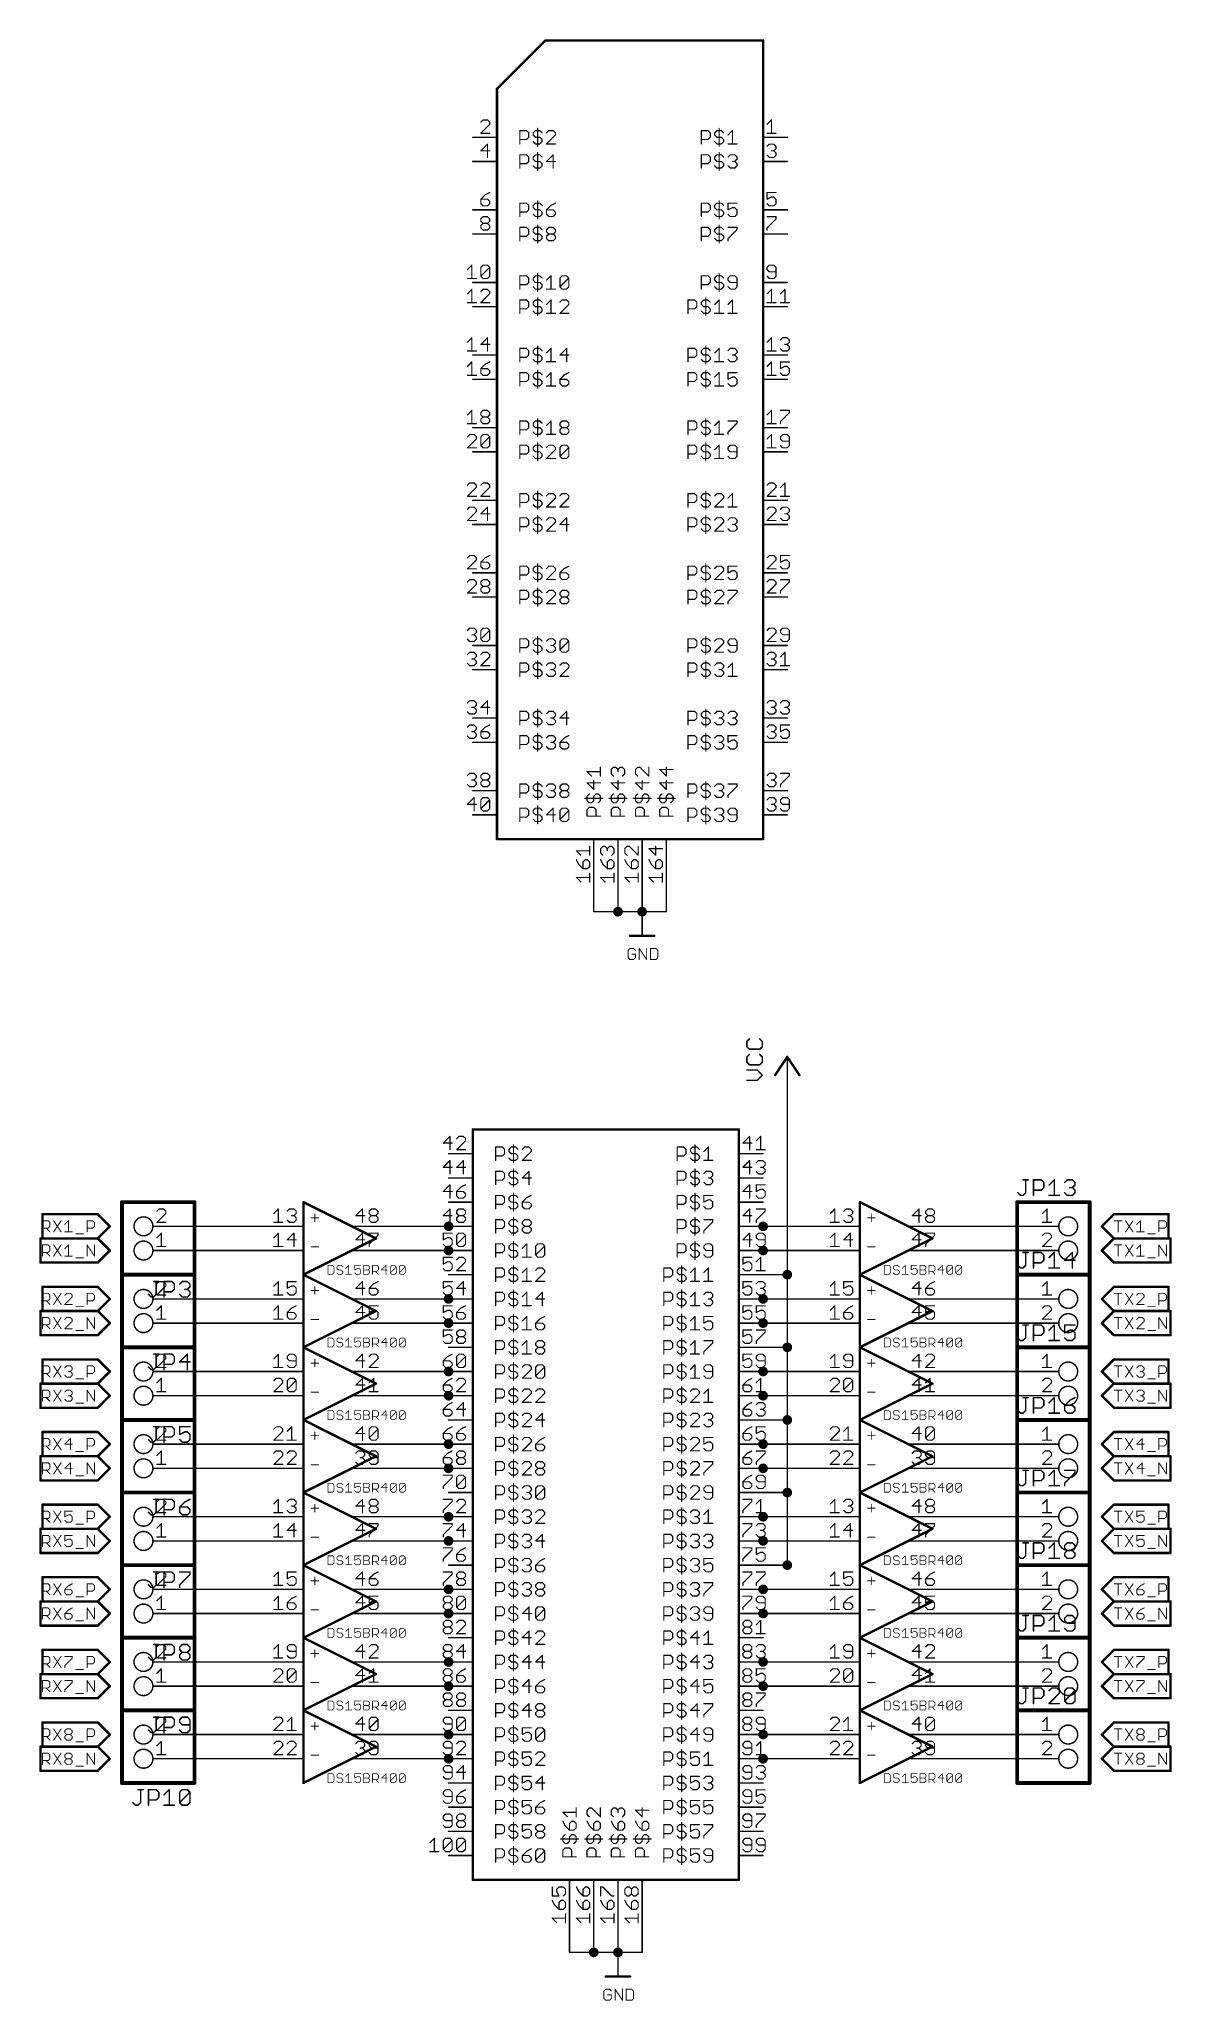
# Model space of a CAD drawing. Extents: x -72 to 265, y -97 to 216.
# Drawn here: x -70.9 to 48, y 10.2 to 216 of the extents above; entities that cross this region are included whole.
import ezdxf

# ---------------------------------------------------------------- set-up
doc = ezdxf.new("R2010")
doc.units = 0
for name, color, linetype in [('91', 94, 'CONTINUOUS'), ('94', 14, 'CONTINUOUS'), ('95', 251, 'CONTINUOUS'), ('96', 251, 'CONTINUOUS')]:
    doc.layers.add(name, color=color, linetype=linetype)

msp = doc.modelspace()

# ---------------------------------------------------------------- linework, layer by layer
at = {"layer": '91', "const_width": 0.1524}
for points in [[(-12.7, 129.54), (-12.7, 124.46)], [(-10.16, 129.54), (-10.16, 124.46)], [(-7.62, 129.54), (-7.62, 124.46)], [(-5.08, 129.54), (-5.08, 124.46)], [(-12.7, 124.46), (-10.16, 124.46)], [(-10.16, 124.46), (-7.62, 124.46)], [(-7.62, 124.46), (-5.08, 124.46)], [(7.62, 86.36), (7.62, 106.68)], [(-45.72, 91.44), (-58.42, 91.44)], [(-27.94, 91.44), (-35.56, 91.44)], [(5.08, 91.44), (12.7, 91.44)], [(22.86, 91.44), (35.56, 91.44)], [(-58.42, 88.9), (-45.72, 88.9)], [(-35.56, 88.9), (-27.94, 88.9)], [(12.7, 88.9), (5.08, 88.9)], [(35.56, 88.9), (22.86, 88.9)], [(5.08, 86.36), (7.62, 86.36)], [(7.62, 78.74), (7.62, 86.36)], [(-45.72, 83.82), (-58.42, 83.82)], [(-27.94, 83.82), (-35.56, 83.82)], [(5.08, 83.82), (12.7, 83.82)], [(22.86, 83.82), (35.56, 83.82)], [(-58.42, 81.28), (-45.72, 81.28)], [(-35.56, 81.28), (-27.94, 81.28)], [(12.7, 81.28), (5.08, 81.28)], [(35.56, 81.28), (22.86, 81.28)], [(5.08, 78.74), (7.62, 78.74)], [(7.62, 71.12), (7.62, 78.74)], [(-45.72, 76.2), (-58.42, 76.2)], [(-27.94, 76.2), (-35.56, 76.2)], [(5.08, 76.2), (12.7, 76.2)], [(22.86, 76.2), (35.56, 76.2)], [(-45.72, 73.66), (-58.42, 73.66)], [(-27.94, 73.66), (-35.56, 73.66)], [(12.7, 73.66), (5.08, 73.66)], [(35.56, 73.66), (22.86, 73.66)], [(5.08, 71.12), (7.62, 71.12)], [(7.62, 63.5), (7.62, 71.12)], [(-45.72, 68.58), (-58.42, 68.58)], [(-27.94, 68.58), (-35.56, 68.58)], [(5.08, 68.58), (12.7, 68.58)], [(22.86, 68.58), (35.56, 68.58)], [(-45.72, 66.04), (-58.42, 66.04)], [(-27.94, 66.04), (-35.56, 66.04)], [(12.7, 66.04), (5.08, 66.04)], [(35.56, 66.04), (22.86, 66.04)], [(5.08, 63.5), (7.62, 63.5)], [(7.62, 55.88), (7.62, 63.5)], [(-45.72, 60.96), (-58.42, 60.96)], [(-27.94, 60.96), (-35.56, 60.96)], [(5.08, 60.96), (12.7, 60.96)], [(22.86, 60.96), (35.56, 60.96)], [(-45.72, 58.42), (-58.42, 58.42)], [(-27.94, 58.42), (-35.56, 58.42)], [(5.08, 58.42), (12.7, 58.42)], [(22.86, 58.42), (35.56, 58.42)], [(5.08, 55.88), (7.62, 55.88)], [(-45.72, 53.34), (-58.42, 53.34)], [(-27.94, 53.34), (-35.56, 53.34)], [(5.08, 53.34), (12.7, 53.34)], [(22.86, 53.34), (35.56, 53.34)], [(-45.72, 50.8), (-58.42, 50.8)], [(-27.94, 50.8), (-35.56, 50.8)], [(12.7, 50.8), (5.08, 50.8)], [(35.56, 50.8), (22.86, 50.8)], [(-45.72, 45.72), (-58.42, 45.72)], [(-27.94, 45.72), (-35.56, 45.72)], [(5.08, 45.72), (12.7, 45.72)], [(22.86, 45.72), (35.56, 45.72)], [(-45.72, 43.18), (-58.42, 43.18)], [(-27.94, 43.18), (-35.56, 43.18)], [(12.7, 43.18), (5.08, 43.18)], [(35.56, 43.18), (22.86, 43.18)], [(-45.72, 38.1), (-58.42, 38.1)], [(-27.94, 38.1), (-35.56, 38.1)], [(5.08, 38.1), (12.7, 38.1)], [(22.86, 38.1), (35.56, 38.1)], [(-45.72, 35.56), (-58.42, 35.56)], [(-27.94, 35.56), (-35.56, 35.56)], [(12.7, 35.56), (5.08, 35.56)], [(35.56, 35.56), (22.86, 35.56)], [(-15.24, 20.32), (-15.24, 15.24)], [(-12.7, 20.32), (-12.7, 15.24)], [(-10.16, 20.32), (-10.16, 15.24)], [(-7.62, 15.24), (-7.62, 20.32)], [(-15.24, 15.24), (-12.7, 15.24)], [(-12.7, 15.24), (-10.16, 15.24)], [(-10.16, 15.24), (-7.62, 15.24)]]:
    msp.add_lwpolyline(points, dxfattribs=at)
at = {"layer": '91'}
for points, const_width in [([(-12.6619, 129.54, 1), (-12.7381, 129.54)], 0.0762), ([(-10.1219, 129.54, 1), (-10.1981, 129.54)], 0.0762), ([(-7.5819, 129.54, 1), (-7.6581, 129.54)], 0.0762), ([(-5.0419, 129.54, 1), (-5.1181, 129.54)], 0.0762), ([(-12.7, 124.4981, 1), (-12.7, 124.4219)], 0.0762), ([(-12.7381, 124.46, 1), (-12.6619, 124.46)], 0.0762), ([(-10.16, 124.206, 1), (-10.16, 124.714, 1), (-10.16, 124.206)], 0.508), ([(-10.16, 124.4981, 1), (-10.16, 124.4219)], 0.0762), ([(-10.1981, 124.46, 1), (-10.1219, 124.46)], 0.0762), ([(-10.16, 124.4219, 1), (-10.16, 124.4981)], 0.0762), ([(-7.62, 124.206, 1), (-7.62, 124.714, 1), (-7.62, 124.206)], 0.508), ([(-7.62, 124.4981, 1), (-7.62, 124.4219)], 0.0762), ([(-7.6581, 124.46, 1), (-7.5819, 124.46)], 0.0762), ([(-7.62, 124.4219, 1), (-7.62, 124.4981)], 0.0762), ([(-5.1181, 124.46, 1), (-5.0419, 124.46)], 0.0762), ([(-5.08, 124.4219, 1), (-5.08, 124.4981)], 0.0762), ([(7.6581, 106.68, 1), (7.5819, 106.68)], 0.0762), ([(-58.42, 91.4781, 1), (-58.42, 91.4019)], 0.0762), ([(-45.72, 91.4019, 1), (-45.72, 91.4781)], 0.0762), ([(-35.56, 91.4781, 1), (-35.56, 91.4019)], 0.0762), ([(-27.94, 91.186, 1), (-27.94, 91.694, 1), (-27.94, 91.186)], 0.508), ([(-27.94, 91.4019, 1), (-27.94, 91.4781)], 0.0762), ([(5.08, 91.186, 1), (5.08, 91.694, 1), (5.08, 91.186)], 0.508), ([(5.08, 91.4781, 1), (5.08, 91.4019)], 0.0762), ([(12.7, 91.4019, 1), (12.7, 91.4781)], 0.0762), ([(22.86, 91.4781, 1), (22.86, 91.4019)], 0.0762), ([(35.56, 91.4019, 1), (35.56, 91.4781)], 0.0762), ([(-58.42, 88.9381, 1), (-58.42, 88.8619)], 0.0762), ([(-45.72, 88.8619, 1), (-45.72, 88.9381)], 0.0762), ([(-35.56, 88.9381, 1), (-35.56, 88.8619)], 0.0762), ([(-27.94, 88.646, 1), (-27.94, 89.154, 1), (-27.94, 88.646)], 0.508), ([(-27.94, 88.8619, 1), (-27.94, 88.9381)], 0.0762), ([(5.08, 88.646, 1), (5.08, 89.154, 1), (5.08, 88.646)], 0.508), ([(5.08, 88.9381, 1), (5.08, 88.8619)], 0.0762), ([(12.7, 88.8619, 1), (12.7, 88.9381)], 0.0762), ([(22.86, 88.9381, 1), (22.86, 88.8619)], 0.0762), ([(35.56, 88.8619, 1), (35.56, 88.9381)], 0.0762), ([(7.62, 86.106, 1), (7.62, 86.614, 1), (7.62, 86.106)], 0.508), ([(5.08, 86.3981, 1), (5.08, 86.3219)], 0.0762), ([(7.6581, 86.36, 1), (7.5819, 86.36)], 0.0762), ([(7.5819, 86.36, 1), (7.6581, 86.36)], 0.0762), ([(7.62, 86.3219, 1), (7.62, 86.3981)], 0.0762), ([(-58.42, 83.8581, 1), (-58.42, 83.7819)], 0.0762), ([(-45.72, 83.7819, 1), (-45.72, 83.8581)], 0.0762), ([(-35.56, 83.8581, 1), (-35.56, 83.7819)], 0.0762), ([(-27.94, 83.566, 1), (-27.94, 84.074, 1), (-27.94, 83.566)], 0.508), ([(-27.94, 83.7819, 1), (-27.94, 83.8581)], 0.0762), ([(5.08, 83.566, 1), (5.08, 84.074, 1), (5.08, 83.566)], 0.508), ([(5.08, 83.8581, 1), (5.08, 83.7819)], 0.0762), ([(12.7, 83.7819, 1), (12.7, 83.8581)], 0.0762), ([(22.86, 83.8581, 1), (22.86, 83.7819)], 0.0762), ([(35.56, 83.7819, 1), (35.56, 83.8581)], 0.0762), ([(-58.42, 81.3181, 1), (-58.42, 81.2419)], 0.0762), ([(-45.72, 81.2419, 1), (-45.72, 81.3181)], 0.0762), ([(-35.56, 81.3181, 1), (-35.56, 81.2419)], 0.0762), ([(-27.94, 81.026, 1), (-27.94, 81.534, 1), (-27.94, 81.026)], 0.508), ([(-27.94, 81.2419, 1), (-27.94, 81.3181)], 0.0762), ([(5.08, 81.026, 1), (5.08, 81.534, 1), (5.08, 81.026)], 0.508), ([(5.08, 81.3181, 1), (5.08, 81.2419)], 0.0762), ([(12.7, 81.2419, 1), (12.7, 81.3181)], 0.0762), ([(22.86, 81.3181, 1), (22.86, 81.2419)], 0.0762), ([(35.56, 81.2419, 1), (35.56, 81.3181)], 0.0762), ([(5.08, 78.7781, 1), (5.08, 78.7019)], 0.0762), ([(7.62, 78.486, 1), (7.62, 78.994, 1), (7.62, 78.486)], 0.508), ([(7.6581, 78.74, 1), (7.5819, 78.74)], 0.0762), ([(7.5819, 78.74, 1), (7.6581, 78.74)], 0.0762), ([(7.62, 78.7019, 1), (7.62, 78.7781)], 0.0762), ([(-58.42, 76.2381, 1), (-58.42, 76.1619)], 0.0762), ([(-45.72, 76.1619, 1), (-45.72, 76.2381)], 0.0762), ([(-35.56, 76.2381, 1), (-35.56, 76.1619)], 0.0762), ([(-27.94, 75.946, 1), (-27.94, 76.454, 1), (-27.94, 75.946)], 0.508), ([(-27.94, 76.1619, 1), (-27.94, 76.2381)], 0.0762), ([(5.08, 75.946, 1), (5.08, 76.454, 1), (5.08, 75.946)], 0.508), ([(5.08, 76.2381, 1), (5.08, 76.1619)], 0.0762), ([(12.7, 76.1619, 1), (12.7, 76.2381)], 0.0762), ([(22.86, 76.2381, 1), (22.86, 76.1619)], 0.0762), ([(35.56, 76.1619, 1), (35.56, 76.2381)], 0.0762), ([(-27.94, 73.406, 1), (-27.94, 73.914, 1), (-27.94, 73.406)], 0.508), ([(5.08, 73.406, 1), (5.08, 73.914, 1), (5.08, 73.406)], 0.508), ([(-58.42, 73.6981, 1), (-58.42, 73.6219)], 0.0762), ([(-45.72, 73.6219, 1), (-45.72, 73.6981)], 0.0762), ([(-35.56, 73.6981, 1), (-35.56, 73.6219)], 0.0762), ([(-27.94, 73.6219, 1), (-27.94, 73.6981)], 0.0762), ([(5.08, 73.6981, 1), (5.08, 73.6219)], 0.0762), ([(12.7, 73.6219, 1), (12.7, 73.6981)], 0.0762), ([(22.86, 73.6981, 1), (22.86, 73.6219)], 0.0762), ([(35.56, 73.6219, 1), (35.56, 73.6981)], 0.0762), ([(5.08, 71.1581, 1), (5.08, 71.0819)], 0.0762), ([(7.62, 70.866, 1), (7.62, 71.374, 1), (7.62, 70.866)], 0.508), ([(7.6581, 71.12, 1), (7.5819, 71.12)], 0.0762), ([(7.5819, 71.12, 1), (7.6581, 71.12)], 0.0762), ([(7.62, 71.0819, 1), (7.62, 71.1581)], 0.0762), ([(-58.42, 68.6181, 1), (-58.42, 68.5419)], 0.0762), ([(-45.72, 68.5419, 1), (-45.72, 68.6181)], 0.0762), ([(-35.56, 68.6181, 1), (-35.56, 68.5419)], 0.0762), ([(-27.94, 68.326, 1), (-27.94, 68.834, 1), (-27.94, 68.326)], 0.508), ([(-27.94, 68.5419, 1), (-27.94, 68.6181)], 0.0762), ([(5.08, 68.326, 1), (5.08, 68.834, 1), (5.08, 68.326)], 0.508), ([(5.08, 68.6181, 1), (5.08, 68.5419)], 0.0762), ([(12.7, 68.5419, 1), (12.7, 68.6181)], 0.0762), ([(22.86, 68.6181, 1), (22.86, 68.5419)], 0.0762), ([(35.56, 68.5419, 1), (35.56, 68.6181)], 0.0762), ([(-58.42, 66.0781, 1), (-58.42, 66.0019)], 0.0762), ([(-45.72, 66.0019, 1), (-45.72, 66.0781)], 0.0762), ([(-35.56, 66.0781, 1), (-35.56, 66.0019)], 0.0762), ([(-27.94, 65.786, 1), (-27.94, 66.294, 1), (-27.94, 65.786)], 0.508), ([(-27.94, 66.0019, 1), (-27.94, 66.0781)], 0.0762), ([(5.08, 65.786, 1), (5.08, 66.294, 1), (5.08, 65.786)], 0.508), ([(5.08, 66.0781, 1), (5.08, 66.0019)], 0.0762), ([(12.7, 66.0019, 1), (12.7, 66.0781)], 0.0762), ([(22.86, 66.0781, 1), (22.86, 66.0019)], 0.0762), ([(35.56, 66.0019, 1), (35.56, 66.0781)], 0.0762), ([(7.62, 63.246, 1), (7.62, 63.754, 1), (7.62, 63.246)], 0.508), ([(5.08, 63.5381, 1), (5.08, 63.4619)], 0.0762), ([(7.6581, 63.5, 1), (7.5819, 63.5)], 0.0762), ([(7.5819, 63.5, 1), (7.6581, 63.5)], 0.0762), ([(7.62, 63.4619, 1), (7.62, 63.5381)], 0.0762), ([(-58.42, 60.9981, 1), (-58.42, 60.9219)], 0.0762), ([(-45.72, 60.9219, 1), (-45.72, 60.9981)], 0.0762), ([(-35.56, 60.9981, 1), (-35.56, 60.9219)], 0.0762), ([(-27.94, 60.706, 1), (-27.94, 61.214, 1), (-27.94, 60.706)], 0.508), ([(-27.94, 60.9219, 1), (-27.94, 60.9981)], 0.0762), ([(5.08, 60.706, 1), (5.08, 61.214, 1), (5.08, 60.706)], 0.508), ([(5.08, 60.9981, 1), (5.08, 60.9219)], 0.0762), ([(12.7, 60.9219, 1), (12.7, 60.9981)], 0.0762), ([(22.86, 60.9981, 1), (22.86, 60.9219)], 0.0762), ([(35.56, 60.9219, 1), (35.56, 60.9981)], 0.0762), ([(-58.42, 58.4581, 1), (-58.42, 58.3819)], 0.0762), ([(-45.72, 58.3819, 1), (-45.72, 58.4581)], 0.0762), ([(-35.56, 58.4581, 1), (-35.56, 58.3819)], 0.0762), ([(-27.94, 58.166, 1), (-27.94, 58.674, 1), (-27.94, 58.166)], 0.508), ([(-27.94, 58.3819, 1), (-27.94, 58.4581)], 0.0762), ([(5.08, 58.166, 1), (5.08, 58.674, 1), (5.08, 58.166)], 0.508), ([(5.08, 58.4581, 1), (5.08, 58.3819)], 0.0762), ([(12.7, 58.3819, 1), (12.7, 58.4581)], 0.0762), ([(22.86, 58.4581, 1), (22.86, 58.3819)], 0.0762), ([(35.56, 58.3819, 1), (35.56, 58.4581)], 0.0762), ([(5.08, 55.9181, 1), (5.08, 55.8419)], 0.0762), ([(7.62, 55.626, 1), (7.62, 56.134, 1), (7.62, 55.626)], 0.508), ([(7.5819, 55.88, 1), (7.6581, 55.88)], 0.0762), ([(7.62, 55.8419, 1), (7.62, 55.9181)], 0.0762), ([(-27.94, 53.086, 1), (-27.94, 53.594, 1), (-27.94, 53.086)], 0.508), ([(5.08, 53.086, 1), (5.08, 53.594, 1), (5.08, 53.086)], 0.508), ([(-58.42, 53.3781, 1), (-58.42, 53.3019)], 0.0762), ([(-45.72, 53.3019, 1), (-45.72, 53.3781)], 0.0762), ([(-35.56, 53.3781, 1), (-35.56, 53.3019)], 0.0762), ([(-27.94, 53.3019, 1), (-27.94, 53.3781)], 0.0762), ([(5.08, 53.3781, 1), (5.08, 53.3019)], 0.0762), ([(12.7, 53.3019, 1), (12.7, 53.3781)], 0.0762), ([(22.86, 53.3781, 1), (22.86, 53.3019)], 0.0762), ([(35.56, 53.3019, 1), (35.56, 53.3781)], 0.0762), ([(-58.42, 50.8381, 1), (-58.42, 50.7619)], 0.0762), ([(-45.72, 50.7619, 1), (-45.72, 50.8381)], 0.0762), ([(-35.56, 50.8381, 1), (-35.56, 50.7619)], 0.0762), ([(-27.94, 50.546, 1), (-27.94, 51.054, 1), (-27.94, 50.546)], 0.508), ([(-27.94, 50.7619, 1), (-27.94, 50.8381)], 0.0762), ([(5.08, 50.546, 1), (5.08, 51.054, 1), (5.08, 50.546)], 0.508), ([(5.08, 50.8381, 1), (5.08, 50.7619)], 0.0762), ([(12.7, 50.7619, 1), (12.7, 50.8381)], 0.0762), ([(22.86, 50.8381, 1), (22.86, 50.7619)], 0.0762), ([(35.56, 50.7619, 1), (35.56, 50.8381)], 0.0762), ([(-58.42, 45.7581, 1), (-58.42, 45.6819)], 0.0762), ([(-45.72, 45.6819, 1), (-45.72, 45.7581)], 0.0762), ([(-35.56, 45.7581, 1), (-35.56, 45.6819)], 0.0762), ([(-27.94, 45.466, 1), (-27.94, 45.974, 1), (-27.94, 45.466)], 0.508), ([(-27.94, 45.6819, 1), (-27.94, 45.7581)], 0.0762), ([(5.08, 45.466, 1), (5.08, 45.974, 1), (5.08, 45.466)], 0.508), ([(5.08, 45.7581, 1), (5.08, 45.6819)], 0.0762), ([(12.7, 45.6819, 1), (12.7, 45.7581)], 0.0762), ([(22.86, 45.7581, 1), (22.86, 45.6819)], 0.0762), ([(35.56, 45.6819, 1), (35.56, 45.7581)], 0.0762), ([(-58.42, 43.2181, 1), (-58.42, 43.1419)], 0.0762), ([(-45.72, 43.1419, 1), (-45.72, 43.2181)], 0.0762), ([(-35.56, 43.2181, 1), (-35.56, 43.1419)], 0.0762), ([(-27.94, 42.926, 1), (-27.94, 43.434, 1), (-27.94, 42.926)], 0.508), ([(-27.94, 43.1419, 1), (-27.94, 43.2181)], 0.0762), ([(5.08, 42.926, 1), (5.08, 43.434, 1), (5.08, 42.926)], 0.508), ([(5.08, 43.2181, 1), (5.08, 43.1419)], 0.0762), ([(12.7, 43.1419, 1), (12.7, 43.2181)], 0.0762), ([(22.86, 43.2181, 1), (22.86, 43.1419)], 0.0762), ([(35.56, 43.1419, 1), (35.56, 43.2181)], 0.0762), ([(-58.42, 38.1381, 1), (-58.42, 38.0619)], 0.0762), ([(-45.72, 38.0619, 1), (-45.72, 38.1381)], 0.0762), ([(-35.56, 38.1381, 1), (-35.56, 38.0619)], 0.0762), ([(-27.94, 37.846, 1), (-27.94, 38.354, 1), (-27.94, 37.846)], 0.508), ([(-27.94, 38.0619, 1), (-27.94, 38.1381)], 0.0762), ([(5.08, 37.846, 1), (5.08, 38.354, 1), (5.08, 37.846)], 0.508), ([(5.08, 38.1381, 1), (5.08, 38.0619)], 0.0762), ([(12.7, 38.0619, 1), (12.7, 38.1381)], 0.0762), ([(22.86, 38.1381, 1), (22.86, 38.0619)], 0.0762), ([(35.56, 38.0619, 1), (35.56, 38.1381)], 0.0762), ([(-58.42, 35.5981, 1), (-58.42, 35.5219)], 0.0762), ([(-45.72, 35.5219, 1), (-45.72, 35.5981)], 0.0762), ([(-35.56, 35.5981, 1), (-35.56, 35.5219)], 0.0762), ([(-27.94, 35.306, 1), (-27.94, 35.814, 1), (-27.94, 35.306)], 0.508), ([(-27.94, 35.5219, 1), (-27.94, 35.5981)], 0.0762), ([(5.08, 35.306, 1), (5.08, 35.814, 1), (5.08, 35.306)], 0.508), ([(5.08, 35.5981, 1), (5.08, 35.5219)], 0.0762), ([(12.7, 35.5219, 1), (12.7, 35.5981)], 0.0762), ([(22.86, 35.5981, 1), (22.86, 35.5219)], 0.0762), ([(35.56, 35.5219, 1), (35.56, 35.5981)], 0.0762), ([(-15.2019, 20.32, 1), (-15.2781, 20.32)], 0.0762), ([(-12.6619, 20.32, 1), (-12.7381, 20.32)], 0.0762), ([(-10.1219, 20.32, 1), (-10.1981, 20.32)], 0.0762), ([(-7.5819, 20.32, 1), (-7.6581, 20.32)], 0.0762), ([(-15.24, 15.2781, 1), (-15.24, 15.2019)], 0.0762), ([(-15.2781, 15.24, 1), (-15.2019, 15.24)], 0.0762), ([(-12.7, 14.986, 1), (-12.7, 15.494, 1), (-12.7, 14.986)], 0.508), ([(-12.7, 15.2781, 1), (-12.7, 15.2019)], 0.0762), ([(-12.7381, 15.24, 1), (-12.6619, 15.24)], 0.0762), ([(-12.7, 15.2019, 1), (-12.7, 15.2781)], 0.0762), ([(-10.16, 14.986, 1), (-10.16, 15.494, 1), (-10.16, 14.986)], 0.508), ([(-10.16, 15.2781, 1), (-10.16, 15.2019)], 0.0762), ([(-10.1981, 15.24, 1), (-10.1219, 15.24)], 0.0762), ([(-10.16, 15.2019, 1), (-10.16, 15.2781)], 0.0762), ([(-7.6581, 15.24, 1), (-7.5819, 15.24)], 0.0762), ([(-7.62, 15.2019, 1), (-7.62, 15.2781)], 0.0762)]:
    msp.add_lwpolyline(points, format="xyb", dxfattribs=dict(at, const_width=const_width))
at = {"layer": '94'}
for points, const_width in [([(-17.78, 215.9), (-22.86, 210.82)], 0.254), ([(5.08, 215.9), (-17.78, 215.9)], 0.254), ([(5.08, 132.08), (5.08, 215.9)], 0.254), ([(-22.86, 210.82), (-22.86, 132.08)], 0.254), ([(-25.4, 205.74), (-22.86, 205.74)], 0.1524), ([(7.62, 205.74), (5.08, 205.74)], 0.1524), ([(-25.4, 203.2), (-22.86, 203.2)], 0.1524), ([(7.62, 203.2), (5.08, 203.2)], 0.1524), ([(-25.4, 198.12), (-22.86, 198.12)], 0.1524), ([(7.62, 198.12), (5.08, 198.12)], 0.1524), ([(-25.4, 195.58), (-22.86, 195.58)], 0.1524), ([(7.62, 195.58), (5.08, 195.58)], 0.1524), ([(-25.4, 190.5), (-22.86, 190.5)], 0.1524), ([(7.62, 190.5), (5.08, 190.5)], 0.1524), ([(-25.4, 187.96), (-22.86, 187.96)], 0.1524), ([(7.62, 187.96), (5.08, 187.96)], 0.1524), ([(-25.4, 182.88), (-22.86, 182.88)], 0.1524), ([(7.62, 182.88), (5.08, 182.88)], 0.1524), ([(-25.4, 180.34), (-22.86, 180.34)], 0.1524), ([(7.62, 180.34), (5.08, 180.34)], 0.1524), ([(-25.4, 175.26), (-22.86, 175.26)], 0.1524), ([(7.62, 175.26), (5.08, 175.26)], 0.1524), ([(-25.4, 172.72), (-22.86, 172.72)], 0.1524), ([(7.62, 172.72), (5.08, 172.72)], 0.1524), ([(-25.4, 167.64), (-22.86, 167.64)], 0.1524), ([(7.62, 167.64), (5.08, 167.64)], 0.1524), ([(-25.4, 165.1), (-22.86, 165.1)], 0.1524), ([(7.62, 165.1), (5.08, 165.1)], 0.1524), ([(-25.4, 160.02), (-22.86, 160.02)], 0.1524), ([(7.62, 160.02), (5.08, 160.02)], 0.1524), ([(-25.4, 157.48), (-22.86, 157.48)], 0.1524), ([(7.62, 157.48), (5.08, 157.48)], 0.1524), ([(-25.4, 152.4), (-22.86, 152.4)], 0.1524), ([(7.62, 152.4), (5.08, 152.4)], 0.1524), ([(-25.4, 149.86), (-22.86, 149.86)], 0.1524), ([(7.62, 149.86), (5.08, 149.86)], 0.1524), ([(-25.4, 144.78), (-22.86, 144.78)], 0.1524), ([(7.62, 144.78), (5.08, 144.78)], 0.1524), ([(-25.4, 142.24), (-22.86, 142.24)], 0.1524), ([(7.62, 142.24), (5.08, 142.24)], 0.1524), ([(-25.4, 137.16), (-22.86, 137.16)], 0.1524), ([(7.62, 137.16), (5.08, 137.16)], 0.1524), ([(-25.4, 134.62), (-22.86, 134.62)], 0.1524), ([(7.62, 134.62), (5.08, 134.62)], 0.1524), ([(-22.86, 132.08), (5.08, 132.08)], 0.254), ([(-12.7, 129.54), (-12.7, 132.08)], 0.1524), ([(-10.16, 129.54), (-10.16, 132.08)], 0.1524), ([(-7.62, 129.54), (-7.62, 132.08)], 0.1524), ([(-5.08, 129.54), (-5.08, 132.08)], 0.1524), ([(-7.62, 124.46), (-7.62, 121.92)], 0.1524), ([(-8.89, 121.92), (-6.35, 121.92)], 0.254), ([(7.62, 109.22), (6.35, 107.315)], 0.254), ([(8.89, 107.315), (7.62, 109.22)], 0.254), ([(7.62, 106.68), (7.62, 109.22)], 0.1524), ([(-25.4, 101.6), (-25.4, 22.86)], 0.254), ([(2.54, 101.6), (-25.4, 101.6)], 0.254), ([(2.54, 22.86), (2.54, 101.6)], 0.254), ([(-27.94, 99.06), (-25.4, 99.06)], 0.1524), ([(5.08, 99.06), (2.54, 99.06)], 0.1524), ([(-27.94, 96.52), (-25.4, 96.52)], 0.1524), ([(5.08, 96.52), (2.54, 96.52)], 0.1524), ([(-54.61, 93.98), (-62.23, 93.98)], 0.4064), ([(-62.23, 93.98), (-62.23, 86.36)], 0.4064), ([(-54.61, 86.36), (-54.61, 93.98)], 0.4064), ([(-43.18, 93.98), (-43.18, 86.36)], 0.254), ([(-35.56, 90.17), (-43.18, 93.98)], 0.254), ([(-27.94, 93.98), (-25.4, 93.98)], 0.1524), ([(5.08, 93.98), (2.54, 93.98)], 0.1524), ([(15.24, 93.98), (15.24, 86.36)], 0.254), ([(22.86, 90.17), (15.24, 93.98)], 0.254), ([(39.37, 93.98), (31.75, 93.98)], 0.4064), ([(31.75, 93.98), (31.75, 86.36)], 0.4064), ([(39.37, 86.36), (39.37, 93.98)], 0.4064), ([(-58.42, 91.44), (-58.9788, 91.44)], 0.1524), ([(-45.72, 91.44), (-43.18, 91.44)], 0.1524), ([(-35.56, 91.44), (-38.1, 91.44)], 0.1524), ([(-27.94, 91.44), (-25.4, 91.44)], 0.1524), ([(5.08, 91.44), (2.54, 91.44)], 0.1524), ([(12.7, 91.44), (15.24, 91.44)], 0.1524), ([(22.86, 91.44), (20.32, 91.44)], 0.1524), ([(35.56, 91.44), (36.1188, 91.44)], 0.1524), ([(-58.42, 88.9), (-58.9788, 88.9)], 0.1524), ([(-45.72, 88.9), (-43.18, 88.9)], 0.1524), ([(-43.18, 86.36), (-35.56, 90.17)], 0.254), ([(-35.56, 88.9), (-38.1, 88.9)], 0.1524), ([(-27.94, 88.9), (-25.4, 88.9)], 0.1524), ([(5.08, 88.9), (2.54, 88.9)], 0.1524), ([(12.7, 88.9), (15.24, 88.9)], 0.1524), ([(15.24, 86.36), (22.86, 90.17)], 0.254), ([(22.86, 88.9), (20.32, 88.9)], 0.1524), ([(35.56, 88.9), (36.1188, 88.9)], 0.1524), ([(-62.23, 86.36), (-54.61, 86.36)], 0.4064), ([(-54.61, 86.36), (-62.23, 86.36)], 0.4064), ([(-62.23, 86.36), (-62.23, 78.74)], 0.4064), ([(-54.61, 78.74), (-54.61, 86.36)], 0.4064), ([(-43.18, 86.36), (-43.18, 78.74)], 0.254), ([(-35.56, 82.55), (-43.18, 86.36)], 0.254), ([(15.24, 86.36), (15.24, 78.74)], 0.254), ([(22.86, 82.55), (15.24, 86.36)], 0.254), ([(31.75, 86.36), (39.37, 86.36)], 0.4064), ([(39.37, 86.36), (31.75, 86.36)], 0.4064), ([(31.75, 86.36), (31.75, 78.74)], 0.4064), ([(39.37, 78.74), (39.37, 86.36)], 0.4064), ([(-27.94, 86.36), (-25.4, 86.36)], 0.1524), ([(5.08, 86.36), (2.54, 86.36)], 0.1524), ([(-58.42, 83.82), (-58.9788, 83.82)], 0.1524), ([(-45.72, 83.82), (-43.18, 83.82)], 0.1524), ([(-43.18, 78.74), (-35.56, 82.55)], 0.254), ([(-35.56, 83.82), (-38.1, 83.82)], 0.1524), ([(-27.94, 83.82), (-25.4, 83.82)], 0.1524), ([(5.08, 83.82), (2.54, 83.82)], 0.1524), ([(12.7, 83.82), (15.24, 83.82)], 0.1524), ([(15.24, 78.74), (22.86, 82.55)], 0.254), ([(22.86, 83.82), (20.32, 83.82)], 0.1524), ([(35.56, 83.82), (36.1188, 83.82)], 0.1524), ([(-58.42, 81.28), (-58.9788, 81.28)], 0.1524), ([(-45.72, 81.28), (-43.18, 81.28)], 0.1524), ([(-35.56, 81.28), (-38.1, 81.28)], 0.1524), ([(-27.94, 81.28), (-25.4, 81.28)], 0.1524), ([(5.08, 81.28), (2.54, 81.28)], 0.1524), ([(12.7, 81.28), (15.24, 81.28)], 0.1524), ([(22.86, 81.28), (20.32, 81.28)], 0.1524), ([(35.56, 81.28), (36.1188, 81.28)], 0.1524), ([(-62.23, 78.74), (-54.61, 78.74)], 0.4064), ([(-54.61, 78.74), (-62.23, 78.74)], 0.4064), ([(-62.23, 78.74), (-62.23, 71.12)], 0.4064), ([(-54.61, 71.12), (-54.61, 78.74)], 0.4064), ([(-43.18, 78.74), (-43.18, 71.12)], 0.254), ([(-35.56, 74.93), (-43.18, 78.74)], 0.254), ([(-27.94, 78.74), (-25.4, 78.74)], 0.1524), ([(5.08, 78.74), (2.54, 78.74)], 0.1524), ([(15.24, 78.74), (15.24, 71.12)], 0.254), ([(22.86, 74.93), (15.24, 78.74)], 0.254), ([(31.75, 78.74), (39.37, 78.74)], 0.4064), ([(39.37, 78.74), (31.75, 78.74)], 0.4064), ([(31.75, 78.74), (31.75, 71.12)], 0.4064), ([(39.37, 71.12), (39.37, 78.74)], 0.4064), ([(-58.42, 76.2), (-58.9788, 76.2)], 0.1524), ([(-45.72, 76.2), (-43.18, 76.2)], 0.1524), ([(-35.56, 76.2), (-38.1, 76.2)], 0.1524), ([(-27.94, 76.2), (-25.4, 76.2)], 0.1524), ([(5.08, 76.2), (2.54, 76.2)], 0.1524), ([(12.7, 76.2), (15.24, 76.2)], 0.1524), ([(22.86, 76.2), (20.32, 76.2)], 0.1524), ([(35.56, 76.2), (36.1188, 76.2)], 0.1524), ([(-43.18, 71.12), (-35.56, 74.93)], 0.254), ([(15.24, 71.12), (22.86, 74.93)], 0.254), ([(-58.42, 73.66), (-58.9788, 73.66)], 0.1524), ([(-45.72, 73.66), (-43.18, 73.66)], 0.1524), ([(-35.56, 73.66), (-38.1, 73.66)], 0.1524), ([(-27.94, 73.66), (-25.4, 73.66)], 0.1524), ([(5.08, 73.66), (2.54, 73.66)], 0.1524), ([(12.7, 73.66), (15.24, 73.66)], 0.1524), ([(22.86, 73.66), (20.32, 73.66)], 0.1524), ([(35.56, 73.66), (36.1188, 73.66)], 0.1524), ([(-62.23, 71.12), (-54.61, 71.12)], 0.4064), ([(-54.61, 71.12), (-62.23, 71.12)], 0.4064), ([(-62.23, 71.12), (-62.23, 63.5)], 0.4064), ([(-54.61, 63.5), (-54.61, 71.12)], 0.4064), ([(-43.18, 71.12), (-43.18, 63.5)], 0.254), ([(-35.56, 67.31), (-43.18, 71.12)], 0.254), ([(-27.94, 71.12), (-25.4, 71.12)], 0.1524), ([(5.08, 71.12), (2.54, 71.12)], 0.1524), ([(15.24, 71.12), (15.24, 63.5)], 0.254), ([(22.86, 67.31), (15.24, 71.12)], 0.254), ([(31.75, 71.12), (39.37, 71.12)], 0.4064), ([(39.37, 71.12), (31.75, 71.12)], 0.4064), ([(31.75, 71.12), (31.75, 63.5)], 0.4064), ([(39.37, 63.5), (39.37, 71.12)], 0.4064), ([(-58.42, 68.58), (-58.9788, 68.58)], 0.1524), ([(-45.72, 68.58), (-43.18, 68.58)], 0.1524), ([(-35.56, 68.58), (-38.1, 68.58)], 0.1524), ([(-27.94, 68.58), (-25.4, 68.58)], 0.1524), ([(5.08, 68.58), (2.54, 68.58)], 0.1524), ([(12.7, 68.58), (15.24, 68.58)], 0.1524), ([(22.86, 68.58), (20.32, 68.58)], 0.1524), ([(35.56, 68.58), (36.1188, 68.58)], 0.1524), ([(-58.42, 66.04), (-58.9788, 66.04)], 0.1524), ([(-45.72, 66.04), (-43.18, 66.04)], 0.1524), ([(-43.18, 63.5), (-35.56, 67.31)], 0.254), ([(-35.56, 66.04), (-38.1, 66.04)], 0.1524), ([(-27.94, 66.04), (-25.4, 66.04)], 0.1524), ([(5.08, 66.04), (2.54, 66.04)], 0.1524), ([(12.7, 66.04), (15.24, 66.04)], 0.1524), ([(15.24, 63.5), (22.86, 67.31)], 0.254), ([(22.86, 66.04), (20.32, 66.04)], 0.1524), ([(35.56, 66.04), (36.1188, 66.04)], 0.1524), ([(-62.23, 63.5), (-54.61, 63.5)], 0.4064), ([(-54.61, 63.5), (-62.23, 63.5)], 0.4064), ([(-62.23, 63.5), (-62.23, 55.88)], 0.4064), ([(-54.61, 55.88), (-54.61, 63.5)], 0.4064), ([(-43.18, 63.5), (-43.18, 55.88)], 0.254), ([(-35.56, 59.69), (-43.18, 63.5)], 0.254), ([(-27.94, 63.5), (-25.4, 63.5)], 0.1524), ([(5.08, 63.5), (2.54, 63.5)], 0.1524), ([(15.24, 63.5), (15.24, 55.88)], 0.254), ([(22.86, 59.69), (15.24, 63.5)], 0.254), ([(31.75, 63.5), (39.37, 63.5)], 0.4064), ([(39.37, 63.5), (31.75, 63.5)], 0.4064), ([(31.75, 63.5), (31.75, 55.88)], 0.4064), ([(39.37, 55.88), (39.37, 63.5)], 0.4064), ([(-58.42, 60.96), (-58.9788, 60.96)], 0.1524), ([(-45.72, 60.96), (-43.18, 60.96)], 0.1524), ([(-43.18, 55.88), (-35.56, 59.69)], 0.254), ([(-35.56, 60.96), (-38.1, 60.96)], 0.1524), ([(-27.94, 60.96), (-25.4, 60.96)], 0.1524), ([(5.08, 60.96), (2.54, 60.96)], 0.1524), ([(12.7, 60.96), (15.24, 60.96)], 0.1524), ([(15.24, 55.88), (22.86, 59.69)], 0.254), ([(22.86, 60.96), (20.32, 60.96)], 0.1524), ([(35.56, 60.96), (36.1188, 60.96)], 0.1524), ([(-58.42, 58.42), (-58.9788, 58.42)], 0.1524), ([(-45.72, 58.42), (-43.18, 58.42)], 0.1524), ([(-35.56, 58.42), (-38.1, 58.42)], 0.1524), ([(-27.94, 58.42), (-25.4, 58.42)], 0.1524), ([(5.08, 58.42), (2.54, 58.42)], 0.1524), ([(12.7, 58.42), (15.24, 58.42)], 0.1524), ([(22.86, 58.42), (20.32, 58.42)], 0.1524), ([(35.56, 58.42), (36.1188, 58.42)], 0.1524), ([(-62.23, 55.88), (-54.61, 55.88)], 0.4064), ([(-54.61, 55.88), (-62.23, 55.88)], 0.4064), ([(-62.23, 55.88), (-62.23, 48.26)], 0.4064), ([(-54.61, 48.26), (-54.61, 55.88)], 0.4064), ([(-43.18, 55.88), (-43.18, 48.26)], 0.254), ([(-35.56, 52.07), (-43.18, 55.88)], 0.254), ([(-27.94, 55.88), (-25.4, 55.88)], 0.1524), ([(5.08, 55.88), (2.54, 55.88)], 0.1524), ([(15.24, 55.88), (15.24, 48.26)], 0.254), ([(22.86, 52.07), (15.24, 55.88)], 0.254), ([(31.75, 55.88), (39.37, 55.88)], 0.4064), ([(39.37, 55.88), (31.75, 55.88)], 0.4064), ([(31.75, 55.88), (31.75, 48.26)], 0.4064), ([(39.37, 48.26), (39.37, 55.88)], 0.4064), ([(-58.42, 53.34), (-58.9788, 53.34)], 0.1524), ([(-45.72, 53.34), (-43.18, 53.34)], 0.1524), ([(-43.18, 48.26), (-35.56, 52.07)], 0.254), ([(-35.56, 53.34), (-38.1, 53.34)], 0.1524), ([(-27.94, 53.34), (-25.4, 53.34)], 0.1524), ([(5.08, 53.34), (2.54, 53.34)], 0.1524), ([(12.7, 53.34), (15.24, 53.34)], 0.1524), ([(15.24, 48.26), (22.86, 52.07)], 0.254), ([(22.86, 53.34), (20.32, 53.34)], 0.1524), ([(35.56, 53.34), (36.1188, 53.34)], 0.1524), ([(-58.42, 50.8), (-58.9788, 50.8)], 0.1524), ([(-45.72, 50.8), (-43.18, 50.8)], 0.1524), ([(-35.56, 50.8), (-38.1, 50.8)], 0.1524), ([(-27.94, 50.8), (-25.4, 50.8)], 0.1524), ([(5.08, 50.8), (2.54, 50.8)], 0.1524), ([(12.7, 50.8), (15.24, 50.8)], 0.1524), ([(22.86, 50.8), (20.32, 50.8)], 0.1524), ([(35.56, 50.8), (36.1188, 50.8)], 0.1524), ([(-62.23, 48.26), (-54.61, 48.26)], 0.4064), ([(-54.61, 48.26), (-62.23, 48.26)], 0.4064), ([(-62.23, 48.26), (-62.23, 40.64)], 0.4064), ([(-54.61, 40.64), (-54.61, 48.26)], 0.4064), ([(-43.18, 48.26), (-43.18, 40.64)], 0.254), ([(-35.56, 44.45), (-43.18, 48.26)], 0.254), ([(-27.94, 48.26), (-25.4, 48.26)], 0.1524), ([(5.08, 48.26), (2.54, 48.26)], 0.1524), ([(15.24, 48.26), (15.24, 40.64)], 0.254), ([(22.86, 44.45), (15.24, 48.26)], 0.254), ([(31.75, 48.26), (39.37, 48.26)], 0.4064), ([(39.37, 48.26), (31.75, 48.26)], 0.4064), ([(31.75, 48.26), (31.75, 40.64)], 0.4064), ([(39.37, 40.64), (39.37, 48.26)], 0.4064), ([(-58.42, 45.72), (-58.9788, 45.72)], 0.1524), ([(-45.72, 45.72), (-43.18, 45.72)], 0.1524), ([(-35.56, 45.72), (-38.1, 45.72)], 0.1524), ([(-27.94, 45.72), (-25.4, 45.72)], 0.1524), ([(5.08, 45.72), (2.54, 45.72)], 0.1524), ([(12.7, 45.72), (15.24, 45.72)], 0.1524), ([(22.86, 45.72), (20.32, 45.72)], 0.1524), ([(35.56, 45.72), (36.1188, 45.72)], 0.1524), ([(-58.42, 43.18), (-58.9788, 43.18)], 0.1524), ([(-45.72, 43.18), (-43.18, 43.18)], 0.1524), ([(-43.18, 40.64), (-35.56, 44.45)], 0.254), ([(-35.56, 43.18), (-38.1, 43.18)], 0.1524), ([(-27.94, 43.18), (-25.4, 43.18)], 0.1524), ([(5.08, 43.18), (2.54, 43.18)], 0.1524), ([(12.7, 43.18), (15.24, 43.18)], 0.1524), ([(15.24, 40.64), (22.86, 44.45)], 0.254), ([(22.86, 43.18), (20.32, 43.18)], 0.1524), ([(35.56, 43.18), (36.1188, 43.18)], 0.1524), ([(-62.23, 40.64), (-54.61, 40.64)], 0.4064), ([(-54.61, 40.64), (-62.23, 40.64)], 0.4064), ([(-62.23, 40.64), (-62.23, 33.02)], 0.4064), ([(-54.61, 33.02), (-54.61, 40.64)], 0.4064), ([(-43.18, 40.64), (-43.18, 33.02)], 0.254), ([(-35.56, 36.83), (-43.18, 40.64)], 0.254), ([(-27.94, 40.64), (-25.4, 40.64)], 0.1524), ([(5.08, 40.64), (2.54, 40.64)], 0.1524), ([(15.24, 40.64), (15.24, 33.02)], 0.254), ([(22.86, 36.83), (15.24, 40.64)], 0.254), ([(31.75, 40.64), (39.37, 40.64)], 0.4064), ([(39.37, 40.64), (31.75, 40.64)], 0.4064), ([(31.75, 40.64), (31.75, 33.02)], 0.4064), ([(39.37, 33.02), (39.37, 40.64)], 0.4064), ([(-58.42, 38.1), (-58.9788, 38.1)], 0.1524), ([(-45.72, 38.1), (-43.18, 38.1)], 0.1524), ([(-35.56, 38.1), (-38.1, 38.1)], 0.1524), ([(-27.94, 38.1), (-25.4, 38.1)], 0.1524), ([(5.08, 38.1), (2.54, 38.1)], 0.1524), ([(12.7, 38.1), (15.24, 38.1)], 0.1524), ([(22.86, 38.1), (20.32, 38.1)], 0.1524), ([(35.56, 38.1), (36.1188, 38.1)], 0.1524), ([(-58.42, 35.56), (-58.9788, 35.56)], 0.1524), ([(-45.72, 35.56), (-43.18, 35.56)], 0.1524), ([(-43.18, 33.02), (-35.56, 36.83)], 0.254), ([(-35.56, 35.56), (-38.1, 35.56)], 0.1524), ([(-27.94, 35.56), (-25.4, 35.56)], 0.1524), ([(5.08, 35.56), (2.54, 35.56)], 0.1524), ([(12.7, 35.56), (15.24, 35.56)], 0.1524), ([(15.24, 33.02), (22.86, 36.83)], 0.254), ([(22.86, 35.56), (20.32, 35.56)], 0.1524), ([(35.56, 35.56), (36.1188, 35.56)], 0.1524), ([(-62.23, 33.02), (-54.61, 33.02)], 0.4064), ([(-27.94, 33.02), (-25.4, 33.02)], 0.1524), ([(5.08, 33.02), (2.54, 33.02)], 0.1524), ([(31.75, 33.02), (39.37, 33.02)], 0.4064), ([(-27.94, 30.48), (-25.4, 30.48)], 0.1524), ([(5.08, 30.48), (2.54, 30.48)], 0.1524), ([(-27.94, 27.94), (-25.4, 27.94)], 0.1524), ([(5.08, 27.94), (2.54, 27.94)], 0.1524), ([(-27.94, 25.4), (-25.4, 25.4)], 0.1524), ([(5.08, 25.4), (2.54, 25.4)], 0.1524), ([(-25.4, 22.86), (2.54, 22.86)], 0.254), ([(-15.24, 20.32), (-15.24, 22.86)], 0.1524), ([(-12.7, 20.32), (-12.7, 22.86)], 0.1524), ([(-10.16, 20.32), (-10.16, 22.86)], 0.1524), ([(-7.62, 20.32), (-7.62, 22.86)], 0.1524), ([(-10.16, 15.24), (-10.16, 12.7)], 0.1524), ([(-11.43, 12.7), (-8.89, 12.7)], 0.254)]:
    msp.add_lwpolyline(points, dxfattribs=dict(at, const_width=const_width))
for points, const_width in [([(-17.78, 215.9635, 1), (-17.78, 215.8365)], 0.127), ([(-17.7351, 215.8551, 1), (-17.8249, 215.9449)], 0.127), ([(5.1435, 215.9, 1), (5.0165, 215.9)], 0.127), ([(5.08, 215.8365, 1), (5.08, 215.9635)], 0.127), ([(-22.7965, 210.82, 1), (-22.9235, 210.82)], 0.127), ([(-22.9049, 210.8649, 1), (-22.8151, 210.7751)], 0.127), ([(-25.4, 205.7781, 1), (-25.4, 205.7019)], 0.0762), ([(-22.86, 205.7019, 1), (-22.86, 205.7781)], 0.0762), ([(5.08, 205.7781, 1), (5.08, 205.7019)], 0.0762), ([(7.62, 205.7019, 1), (7.62, 205.7781)], 0.0762), ([(-25.4, 203.2381, 1), (-25.4, 203.1619)], 0.0762), ([(-22.86, 203.1619, 1), (-22.86, 203.2381)], 0.0762), ([(5.08, 203.2381, 1), (5.08, 203.1619)], 0.0762), ([(7.62, 203.1619, 1), (7.62, 203.2381)], 0.0762), ([(-25.4, 198.1581, 1), (-25.4, 198.0819)], 0.0762), ([(-22.86, 198.0819, 1), (-22.86, 198.1581)], 0.0762), ([(5.08, 198.1581, 1), (5.08, 198.0819)], 0.0762), ([(7.62, 198.0819, 1), (7.62, 198.1581)], 0.0762), ([(-25.4, 195.6181, 1), (-25.4, 195.5419)], 0.0762), ([(-22.86, 195.5419, 1), (-22.86, 195.6181)], 0.0762), ([(5.08, 195.6181, 1), (5.08, 195.5419)], 0.0762), ([(7.62, 195.5419, 1), (7.62, 195.6181)], 0.0762), ([(-25.4, 190.5381, 1), (-25.4, 190.4619)], 0.0762), ([(-22.86, 190.4619, 1), (-22.86, 190.5381)], 0.0762), ([(5.08, 190.5381, 1), (5.08, 190.4619)], 0.0762), ([(7.62, 190.4619, 1), (7.62, 190.5381)], 0.0762), ([(-25.4, 187.9981, 1), (-25.4, 187.9219)], 0.0762), ([(-22.86, 187.9219, 1), (-22.86, 187.9981)], 0.0762), ([(5.08, 187.9981, 1), (5.08, 187.9219)], 0.0762), ([(7.62, 187.9219, 1), (7.62, 187.9981)], 0.0762), ([(-25.4, 182.9181, 1), (-25.4, 182.8419)], 0.0762), ([(-22.86, 182.8419, 1), (-22.86, 182.9181)], 0.0762), ([(5.08, 182.9181, 1), (5.08, 182.8419)], 0.0762), ([(7.62, 182.8419, 1), (7.62, 182.9181)], 0.0762), ([(-25.4, 180.3781, 1), (-25.4, 180.3019)], 0.0762), ([(-22.86, 180.3019, 1), (-22.86, 180.3781)], 0.0762), ([(5.08, 180.3781, 1), (5.08, 180.3019)], 0.0762), ([(7.62, 180.3019, 1), (7.62, 180.3781)], 0.0762), ([(-25.4, 175.2981, 1), (-25.4, 175.2219)], 0.0762), ([(-22.86, 175.2219, 1), (-22.86, 175.2981)], 0.0762), ([(5.08, 175.2981, 1), (5.08, 175.2219)], 0.0762), ([(7.62, 175.2219, 1), (7.62, 175.2981)], 0.0762), ([(-25.4, 172.7581, 1), (-25.4, 172.6819)], 0.0762), ([(-22.86, 172.6819, 1), (-22.86, 172.7581)], 0.0762), ([(5.08, 172.7581, 1), (5.08, 172.6819)], 0.0762), ([(7.62, 172.6819, 1), (7.62, 172.7581)], 0.0762), ([(-25.4, 167.6781, 1), (-25.4, 167.6019)], 0.0762), ([(-22.86, 167.6019, 1), (-22.86, 167.6781)], 0.0762), ([(5.08, 167.6781, 1), (5.08, 167.6019)], 0.0762), ([(7.62, 167.6019, 1), (7.62, 167.6781)], 0.0762), ([(-25.4, 165.1381, 1), (-25.4, 165.0619)], 0.0762), ([(-22.86, 165.0619, 1), (-22.86, 165.1381)], 0.0762), ([(5.08, 165.1381, 1), (5.08, 165.0619)], 0.0762), ([(7.62, 165.0619, 1), (7.62, 165.1381)], 0.0762), ([(-25.4, 160.0581, 1), (-25.4, 159.9819)], 0.0762), ([(-22.86, 159.9819, 1), (-22.86, 160.0581)], 0.0762), ([(5.08, 160.0581, 1), (5.08, 159.9819)], 0.0762), ([(7.62, 159.9819, 1), (7.62, 160.0581)], 0.0762), ([(-25.4, 157.5181, 1), (-25.4, 157.4419)], 0.0762), ([(-22.86, 157.4419, 1), (-22.86, 157.5181)], 0.0762), ([(5.08, 157.5181, 1), (5.08, 157.4419)], 0.0762), ([(7.62, 157.4419, 1), (7.62, 157.5181)], 0.0762), ([(-25.4, 152.4381, 1), (-25.4, 152.3619)], 0.0762), ([(-22.86, 152.3619, 1), (-22.86, 152.4381)], 0.0762), ([(5.08, 152.4381, 1), (5.08, 152.3619)], 0.0762), ([(7.62, 152.3619, 1), (7.62, 152.4381)], 0.0762), ([(-25.4, 149.8981, 1), (-25.4, 149.8219)], 0.0762), ([(-22.86, 149.8219, 1), (-22.86, 149.8981)], 0.0762), ([(5.08, 149.8981, 1), (5.08, 149.8219)], 0.0762), ([(7.62, 149.8219, 1), (7.62, 149.8981)], 0.0762), ([(-25.4, 144.8181, 1), (-25.4, 144.7419)], 0.0762), ([(-22.86, 144.7419, 1), (-22.86, 144.8181)], 0.0762), ([(5.08, 144.8181, 1), (5.08, 144.7419)], 0.0762), ([(7.62, 144.7419, 1), (7.62, 144.8181)], 0.0762), ([(-25.4, 142.2781, 1), (-25.4, 142.2019)], 0.0762), ([(-22.86, 142.2019, 1), (-22.86, 142.2781)], 0.0762), ([(5.08, 142.2781, 1), (5.08, 142.2019)], 0.0762), ([(7.62, 142.2019, 1), (7.62, 142.2781)], 0.0762), ([(-25.4, 137.1981, 1), (-25.4, 137.1219)], 0.0762), ([(-22.86, 137.1219, 1), (-22.86, 137.1981)], 0.0762), ([(5.08, 137.1981, 1), (5.08, 137.1219)], 0.0762), ([(7.62, 137.1219, 1), (7.62, 137.1981)], 0.0762), ([(-25.4, 134.6581, 1), (-25.4, 134.5819)], 0.0762), ([(-22.86, 134.5819, 1), (-22.86, 134.6581)], 0.0762), ([(5.08, 134.6581, 1), (5.08, 134.5819)], 0.0762), ([(7.62, 134.5819, 1), (7.62, 134.6581)], 0.0762), ([(-22.86, 132.1435, 1), (-22.86, 132.0165)], 0.127), ([(-22.9235, 132.08, 1), (-22.7965, 132.08)], 0.127), ([(-12.6619, 132.08, 1), (-12.7381, 132.08)], 0.0762), ([(-10.1219, 132.08, 1), (-10.1981, 132.08)], 0.0762), ([(-7.5819, 132.08, 1), (-7.6581, 132.08)], 0.0762), ([(-5.0419, 132.08, 1), (-5.1181, 132.08)], 0.0762), ([(5.0165, 132.08, 1), (5.1435, 132.08)], 0.127), ([(5.08, 132.0165, 1), (5.08, 132.1435)], 0.127), ([(-12.7381, 129.54, 1), (-12.6619, 129.54)], 0.0762), ([(-10.1981, 129.54, 1), (-10.1219, 129.54)], 0.0762), ([(-7.6581, 129.54, 1), (-7.5819, 129.54)], 0.0762), ([(-5.1181, 129.54, 1), (-5.0419, 129.54)], 0.0762), ([(-7.5819, 124.46, 1), (-7.6581, 124.46)], 0.0762), ([(-8.89, 121.9835, 1), (-8.89, 121.8565)], 0.127), ([(-7.6581, 121.92, 1), (-7.5819, 121.92)], 0.0762), ([(-6.35, 121.8565, 1), (-6.35, 121.9835)], 0.127), ([(7.6728, 109.2552, 1), (7.5672, 109.1848)], 0.127), ([(7.6728, 109.1848, 1), (7.5672, 109.2552)], 0.127), ([(7.6581, 109.22, 1), (7.5819, 109.22)], 0.0762), ([(6.2972, 107.3502, 1), (6.4028, 107.2798)], 0.127), ([(8.8372, 107.2798, 1), (8.9428, 107.3502)], 0.127), ([(7.5819, 106.68, 1), (7.6581, 106.68)], 0.0762), ([(-25.3365, 101.6, 1), (-25.4635, 101.6)], 0.127), ([(-25.4, 101.6635, 1), (-25.4, 101.5365)], 0.127), ([(2.6035, 101.6, 1), (2.4765, 101.6)], 0.127), ([(2.54, 101.5365, 1), (2.54, 101.6635)], 0.127), ([(-27.94, 99.0981, 1), (-27.94, 99.0219)], 0.0762), ([(-25.4, 99.0219, 1), (-25.4, 99.0981)], 0.0762), ([(2.54, 99.0981, 1), (2.54, 99.0219)], 0.0762), ([(5.08, 99.0219, 1), (5.08, 99.0981)], 0.0762), ([(-27.94, 96.5581, 1), (-27.94, 96.4819)], 0.0762), ([(-25.4, 96.4819, 1), (-25.4, 96.5581)], 0.0762), ([(2.54, 96.5581, 1), (2.54, 96.4819)], 0.0762), ([(5.08, 96.4819, 1), (5.08, 96.5581)], 0.0762), ([(-62.23, 94.0816, 1), (-62.23, 93.8784)], 0.2032), ([(-62.1284, 93.98, 1), (-62.3316, 93.98)], 0.2032), ([(-54.5084, 93.98, 1), (-54.7116, 93.98)], 0.2032), ([(-54.61, 93.8784, 1), (-54.61, 94.0816)], 0.2032), ([(-43.1165, 93.98, 1), (-43.2435, 93.98)], 0.127), ([(-43.1516, 94.0368, 1), (-43.2084, 93.9232)], 0.127), ([(-27.94, 94.0181, 1), (-27.94, 93.9419)], 0.0762), ([(-25.4, 93.9419, 1), (-25.4, 94.0181)], 0.0762), ([(2.54, 94.0181, 1), (2.54, 93.9419)], 0.0762), ([(5.08, 93.9419, 1), (5.08, 94.0181)], 0.0762), ([(15.3035, 93.98, 1), (15.1765, 93.98)], 0.127), ([(15.2684, 94.0368, 1), (15.2116, 93.9232)], 0.127), ([(31.75, 94.0816, 1), (31.75, 93.8784)], 0.2032), ([(31.8516, 93.98, 1), (31.6484, 93.98)], 0.2032), ([(39.4716, 93.98, 1), (39.2684, 93.98)], 0.2032), ([(39.37, 93.8784, 1), (39.37, 94.0816)], 0.2032), ([(-59.9694, 90.4494, 1), (-59.9694, 92.4306, 1), (-59.9694, 90.4494)], 0.1524), ([(-58.9788, 91.4781, 1), (-58.9788, 91.4019)], 0.0762), ([(-58.42, 91.4019, 1), (-58.42, 91.4781)], 0.0762), ([(-45.72, 91.4781, 1), (-45.72, 91.4019)], 0.0762), ([(-43.18, 91.4019, 1), (-43.18, 91.4781)], 0.0762), ([(-38.1, 91.4781, 1), (-38.1, 91.4019)], 0.0762), ([(-35.56, 91.4019, 1), (-35.56, 91.4781)], 0.0762), ([(-27.94, 91.4781, 1), (-27.94, 91.4019)], 0.0762), ([(-25.4, 91.4019, 1), (-25.4, 91.4781)], 0.0762), ([(2.54, 91.4781, 1), (2.54, 91.4019)], 0.0762), ([(5.08, 91.4019, 1), (5.08, 91.4781)], 0.0762), ([(12.7, 91.4781, 1), (12.7, 91.4019)], 0.0762), ([(15.24, 91.4019, 1), (15.24, 91.4781)], 0.0762), ([(20.32, 91.4781, 1), (20.32, 91.4019)], 0.0762), ([(22.86, 91.4019, 1), (22.86, 91.4781)], 0.0762), ([(35.56, 91.4781, 1), (35.56, 91.4019)], 0.0762), ([(37.1094, 90.4494, 1), (37.1094, 92.4306, 1), (37.1094, 90.4494)], 0.1524), ([(36.1188, 91.4019, 1), (36.1188, 91.4781)], 0.0762), ([(-59.9694, 87.9094, 1), (-59.9694, 89.8906, 1), (-59.9694, 87.9094)], 0.1524), ([(-58.9788, 88.9381, 1), (-58.9788, 88.8619)], 0.0762), ([(-58.42, 88.8619, 1), (-58.42, 88.9381)], 0.0762), ([(-45.72, 88.9381, 1), (-45.72, 88.8619)], 0.0762), ([(-43.18, 88.8619, 1), (-43.18, 88.9381)], 0.0762), ([(-38.1, 88.9381, 1), (-38.1, 88.8619)], 0.0762), ([(-35.5316, 90.1132, 1), (-35.5884, 90.2268)], 0.127), ([(-35.5884, 90.1132, 1), (-35.5316, 90.2268)], 0.127), ([(-35.56, 88.8619, 1), (-35.56, 88.9381)], 0.0762), ([(-27.94, 88.9381, 1), (-27.94, 88.8619)], 0.0762), ([(-25.4, 88.8619, 1), (-25.4, 88.9381)], 0.0762), ([(2.54, 88.9381, 1), (2.54, 88.8619)], 0.0762), ([(5.08, 88.8619, 1), (5.08, 88.9381)], 0.0762), ([(12.7, 88.9381, 1), (12.7, 88.8619)], 0.0762), ([(15.24, 88.8619, 1), (15.24, 88.9381)], 0.0762), ([(20.32, 88.9381, 1), (20.32, 88.8619)], 0.0762), ([(22.8884, 90.1132, 1), (22.8316, 90.2268)], 0.127), ([(22.8316, 90.1132, 1), (22.8884, 90.2268)], 0.127), ([(22.86, 88.8619, 1), (22.86, 88.9381)], 0.0762), ([(35.56, 88.9381, 1), (35.56, 88.8619)], 0.0762), ([(37.1094, 87.9094, 1), (37.1094, 89.8906, 1), (37.1094, 87.9094)], 0.1524), ([(36.1188, 88.8619, 1), (36.1188, 88.9381)], 0.0762), ([(-62.23, 86.4616, 1), (-62.23, 86.2584)], 0.2032), ([(-62.23, 86.4616, 1), (-62.23, 86.2584)], 0.2032), ([(-62.1284, 86.36, 1), (-62.3316, 86.36)], 0.2032), ([(-54.5084, 86.36, 1), (-54.7116, 86.36)], 0.2032), ([(-54.61, 86.2584, 1), (-54.61, 86.4616)], 0.2032), ([(-54.61, 86.2584, 1), (-54.61, 86.4616)], 0.2032), ([(-43.1165, 86.36, 1), (-43.2435, 86.36)], 0.127), ([(-43.1516, 86.4168, 1), (-43.2084, 86.3032)], 0.127), ([(-43.2084, 86.4168, 1), (-43.1516, 86.3032)], 0.127), ([(15.3035, 86.36, 1), (15.1765, 86.36)], 0.127), ([(15.2684, 86.4168, 1), (15.2116, 86.3032)], 0.127), ([(15.2116, 86.4168, 1), (15.2684, 86.3032)], 0.127), ([(31.75, 86.4616, 1), (31.75, 86.2584)], 0.2032), ([(31.75, 86.4616, 1), (31.75, 86.2584)], 0.2032), ([(31.8516, 86.36, 1), (31.6484, 86.36)], 0.2032), ([(39.4716, 86.36, 1), (39.2684, 86.36)], 0.2032), ([(39.37, 86.2584, 1), (39.37, 86.4616)], 0.2032), ([(39.37, 86.2584, 1), (39.37, 86.4616)], 0.2032), ([(-62.3316, 86.36, 1), (-62.1284, 86.36)], 0.2032), ([(-59.9694, 82.8294, 1), (-59.9694, 84.8106, 1), (-59.9694, 82.8294)], 0.1524), ([(-54.7116, 86.36, 1), (-54.5084, 86.36)], 0.2032), ([(-43.2435, 86.36, 1), (-43.1165, 86.36)], 0.127), ([(-27.94, 86.3981, 1), (-27.94, 86.3219)], 0.0762), ([(-25.4, 86.3219, 1), (-25.4, 86.3981)], 0.0762), ([(2.54, 86.3981, 1), (2.54, 86.3219)], 0.0762), ([(5.08, 86.3219, 1), (5.08, 86.3981)], 0.0762), ([(15.1765, 86.36, 1), (15.3035, 86.36)], 0.127), ([(31.6484, 86.36, 1), (31.8516, 86.36)], 0.2032), ([(37.1094, 82.8294, 1), (37.1094, 84.8106, 1), (37.1094, 82.8294)], 0.1524), ([(39.2684, 86.36, 1), (39.4716, 86.36)], 0.2032), ([(-58.9788, 83.8581, 1), (-58.9788, 83.7819)], 0.0762), ([(-58.42, 83.7819, 1), (-58.42, 83.8581)], 0.0762), ([(-45.72, 83.8581, 1), (-45.72, 83.7819)], 0.0762), ([(-43.18, 83.7819, 1), (-43.18, 83.8581)], 0.0762), ([(-38.1, 83.8581, 1), (-38.1, 83.7819)], 0.0762), ([(-35.5316, 82.4932, 1), (-35.5884, 82.6068)], 0.127), ([(-35.5884, 82.4932, 1), (-35.5316, 82.6068)], 0.127), ([(-35.56, 83.7819, 1), (-35.56, 83.8581)], 0.0762), ([(-27.94, 83.8581, 1), (-27.94, 83.7819)], 0.0762), ([(-25.4, 83.7819, 1), (-25.4, 83.8581)], 0.0762), ([(2.54, 83.8581, 1), (2.54, 83.7819)], 0.0762), ([(5.08, 83.7819, 1), (5.08, 83.8581)], 0.0762), ([(12.7, 83.8581, 1), (12.7, 83.7819)], 0.0762), ([(15.24, 83.7819, 1), (15.24, 83.8581)], 0.0762), ([(20.32, 83.8581, 1), (20.32, 83.7819)], 0.0762), ([(22.8884, 82.4932, 1), (22.8316, 82.6068)], 0.127), ([(22.8316, 82.4932, 1), (22.8884, 82.6068)], 0.127), ([(22.86, 83.7819, 1), (22.86, 83.8581)], 0.0762), ([(35.56, 83.8581, 1), (35.56, 83.7819)], 0.0762), ([(36.1188, 83.7819, 1), (36.1188, 83.8581)], 0.0762), ([(-59.9694, 80.2894, 1), (-59.9694, 82.2706, 1), (-59.9694, 80.2894)], 0.1524), ([(-58.9788, 81.3181, 1), (-58.9788, 81.2419)], 0.0762), ([(-58.42, 81.2419, 1), (-58.42, 81.3181)], 0.0762), ([(-45.72, 81.3181, 1), (-45.72, 81.2419)], 0.0762), ([(-43.18, 81.2419, 1), (-43.18, 81.3181)], 0.0762), ([(-38.1, 81.3181, 1), (-38.1, 81.2419)], 0.0762), ([(-35.56, 81.2419, 1), (-35.56, 81.3181)], 0.0762), ([(-27.94, 81.3181, 1), (-27.94, 81.2419)], 0.0762), ([(-25.4, 81.2419, 1), (-25.4, 81.3181)], 0.0762), ([(2.54, 81.3181, 1), (2.54, 81.2419)], 0.0762), ([(5.08, 81.2419, 1), (5.08, 81.3181)], 0.0762), ([(12.7, 81.3181, 1), (12.7, 81.2419)], 0.0762), ([(15.24, 81.2419, 1), (15.24, 81.3181)], 0.0762), ([(20.32, 81.3181, 1), (20.32, 81.2419)], 0.0762), ([(22.86, 81.2419, 1), (22.86, 81.3181)], 0.0762), ([(35.56, 81.3181, 1), (35.56, 81.2419)], 0.0762), ([(37.1094, 80.2894, 1), (37.1094, 82.2706, 1), (37.1094, 80.2894)], 0.1524), ([(36.1188, 81.2419, 1), (36.1188, 81.3181)], 0.0762), ([(-62.23, 78.8416, 1), (-62.23, 78.6384)], 0.2032), ([(-62.23, 78.8416, 1), (-62.23, 78.6384)], 0.2032), ([(-62.1284, 78.74, 1), (-62.3316, 78.74)], 0.2032), ([(-62.3316, 78.74, 1), (-62.1284, 78.74)], 0.2032), ([(-54.5084, 78.74, 1), (-54.7116, 78.74)], 0.2032), ([(-54.7116, 78.74, 1), (-54.5084, 78.74)], 0.2032), ([(-54.61, 78.6384, 1), (-54.61, 78.8416)], 0.2032), ([(-54.61, 78.6384, 1), (-54.61, 78.8416)], 0.2032), ([(-43.1165, 78.74, 1), (-43.2435, 78.74)], 0.127), ([(-43.1516, 78.7968, 1), (-43.2084, 78.6832)], 0.127), ([(-43.2084, 78.7968, 1), (-43.1516, 78.6832)], 0.127), ([(-43.2435, 78.74, 1), (-43.1165, 78.74)], 0.127), ([(-27.94, 78.7781, 1), (-27.94, 78.7019)], 0.0762), ([(-25.4, 78.7019, 1), (-25.4, 78.7781)], 0.0762), ([(2.54, 78.7781, 1), (2.54, 78.7019)], 0.0762), ([(5.08, 78.7019, 1), (5.08, 78.7781)], 0.0762), ([(15.3035, 78.74, 1), (15.1765, 78.74)], 0.127), ([(15.2684, 78.7968, 1), (15.2116, 78.6832)], 0.127), ([(15.2116, 78.7968, 1), (15.2684, 78.6832)], 0.127), ([(15.1765, 78.74, 1), (15.3035, 78.74)], 0.127), ([(31.75, 78.8416, 1), (31.75, 78.6384)], 0.2032), ([(31.75, 78.8416, 1), (31.75, 78.6384)], 0.2032), ([(31.8516, 78.74, 1), (31.6484, 78.74)], 0.2032), ([(31.6484, 78.74, 1), (31.8516, 78.74)], 0.2032), ([(39.4716, 78.74, 1), (39.2684, 78.74)], 0.2032), ([(39.2684, 78.74, 1), (39.4716, 78.74)], 0.2032), ([(39.37, 78.6384, 1), (39.37, 78.8416)], 0.2032), ([(39.37, 78.6384, 1), (39.37, 78.8416)], 0.2032), ([(-59.9694, 75.2094, 1), (-59.9694, 77.1906, 1), (-59.9694, 75.2094)], 0.1524), ([(-58.9788, 76.2381, 1), (-58.9788, 76.1619)], 0.0762), ([(-58.42, 76.1619, 1), (-58.42, 76.2381)], 0.0762), ([(-45.72, 76.2381, 1), (-45.72, 76.1619)], 0.0762), ([(-43.18, 76.1619, 1), (-43.18, 76.2381)], 0.0762), ([(-38.1, 76.2381, 1), (-38.1, 76.1619)], 0.0762), ([(-35.56, 76.1619, 1), (-35.56, 76.2381)], 0.0762), ([(-27.94, 76.2381, 1), (-27.94, 76.1619)], 0.0762), ([(-25.4, 76.1619, 1), (-25.4, 76.2381)], 0.0762), ([(2.54, 76.2381, 1), (2.54, 76.1619)], 0.0762), ([(5.08, 76.1619, 1), (5.08, 76.2381)], 0.0762), ([(12.7, 76.2381, 1), (12.7, 76.1619)], 0.0762), ([(15.24, 76.1619, 1), (15.24, 76.2381)], 0.0762), ([(20.32, 76.2381, 1), (20.32, 76.1619)], 0.0762), ([(22.86, 76.1619, 1), (22.86, 76.2381)], 0.0762), ([(35.56, 76.2381, 1), (35.56, 76.1619)], 0.0762), ([(37.1094, 75.2094, 1), (37.1094, 77.1906, 1), (37.1094, 75.2094)], 0.1524), ([(36.1188, 76.1619, 1), (36.1188, 76.2381)], 0.0762), ([(-59.9694, 72.6694, 1), (-59.9694, 74.6506, 1), (-59.9694, 72.6694)], 0.1524), ([(-35.5316, 74.8732, 1), (-35.5884, 74.9868)], 0.127), ([(-35.5884, 74.8732, 1), (-35.5316, 74.9868)], 0.127), ([(22.8884, 74.8732, 1), (22.8316, 74.9868)], 0.127), ([(22.8316, 74.8732, 1), (22.8884, 74.9868)], 0.127), ([(37.1094, 72.6694, 1), (37.1094, 74.6506, 1), (37.1094, 72.6694)], 0.1524), ([(-58.9788, 73.6981, 1), (-58.9788, 73.6219)], 0.0762), ([(-58.42, 73.6219, 1), (-58.42, 73.6981)], 0.0762), ([(-45.72, 73.6981, 1), (-45.72, 73.6219)], 0.0762), ([(-43.18, 73.6219, 1), (-43.18, 73.6981)], 0.0762), ([(-38.1, 73.6981, 1), (-38.1, 73.6219)], 0.0762), ([(-35.56, 73.6219, 1), (-35.56, 73.6981)], 0.0762), ([(-27.94, 73.6981, 1), (-27.94, 73.6219)], 0.0762), ([(-25.4, 73.6219, 1), (-25.4, 73.6981)], 0.0762), ([(2.54, 73.6981, 1), (2.54, 73.6219)], 0.0762), ([(5.08, 73.6219, 1), (5.08, 73.6981)], 0.0762), ([(12.7, 73.6981, 1), (12.7, 73.6219)], 0.0762), ([(15.24, 73.6219, 1), (15.24, 73.6981)], 0.0762), ([(20.32, 73.6981, 1), (20.32, 73.6219)], 0.0762), ([(22.86, 73.6219, 1), (22.86, 73.6981)], 0.0762), ([(35.56, 73.6981, 1), (35.56, 73.6219)], 0.0762), ([(36.1188, 73.6219, 1), (36.1188, 73.6981)], 0.0762), ([(-62.23, 71.2216, 1), (-62.23, 71.0184)], 0.2032), ([(-62.23, 71.2216, 1), (-62.23, 71.0184)], 0.2032), ([(-62.1284, 71.12, 1), (-62.3316, 71.12)], 0.2032), ([(-62.3316, 71.12, 1), (-62.1284, 71.12)], 0.2032), ([(-54.5084, 71.12, 1), (-54.7116, 71.12)], 0.2032), ([(-54.7116, 71.12, 1), (-54.5084, 71.12)], 0.2032), ([(-54.61, 71.0184, 1), (-54.61, 71.2216)], 0.2032), ([(-54.61, 71.0184, 1), (-54.61, 71.2216)], 0.2032), ([(-43.1165, 71.12, 1), (-43.2435, 71.12)], 0.127), ([(-43.1516, 71.1768, 1), (-43.2084, 71.0632)], 0.127), ([(-43.2084, 71.1768, 1), (-43.1516, 71.0632)], 0.127), ([(-43.2435, 71.12, 1), (-43.1165, 71.12)], 0.127), ([(-27.94, 71.1581, 1), (-27.94, 71.0819)], 0.0762), ([(-25.4, 71.0819, 1), (-25.4, 71.1581)], 0.0762), ([(2.54, 71.1581, 1), (2.54, 71.0819)], 0.0762), ([(5.08, 71.0819, 1), (5.08, 71.1581)], 0.0762), ([(15.3035, 71.12, 1), (15.1765, 71.12)], 0.127), ([(15.2684, 71.1768, 1), (15.2116, 71.0632)], 0.127), ([(15.2116, 71.1768, 1), (15.2684, 71.0632)], 0.127), ([(15.1765, 71.12, 1), (15.3035, 71.12)], 0.127), ([(31.75, 71.2216, 1), (31.75, 71.0184)], 0.2032), ([(31.75, 71.2216, 1), (31.75, 71.0184)], 0.2032), ([(31.8516, 71.12, 1), (31.6484, 71.12)], 0.2032), ([(31.6484, 71.12, 1), (31.8516, 71.12)], 0.2032), ([(39.4716, 71.12, 1), (39.2684, 71.12)], 0.2032), ([(39.2684, 71.12, 1), (39.4716, 71.12)], 0.2032), ([(39.37, 71.0184, 1), (39.37, 71.2216)], 0.2032), ([(39.37, 71.0184, 1), (39.37, 71.2216)], 0.2032), ([(-59.9694, 67.5894, 1), (-59.9694, 69.5706, 1), (-59.9694, 67.5894)], 0.1524), ([(-58.9788, 68.6181, 1), (-58.9788, 68.5419)], 0.0762), ([(-58.42, 68.5419, 1), (-58.42, 68.6181)], 0.0762), ([(-45.72, 68.6181, 1), (-45.72, 68.5419)], 0.0762), ([(-43.18, 68.5419, 1), (-43.18, 68.6181)], 0.0762), ([(-38.1, 68.6181, 1), (-38.1, 68.5419)], 0.0762), ([(-35.56, 68.5419, 1), (-35.56, 68.6181)], 0.0762), ([(-27.94, 68.6181, 1), (-27.94, 68.5419)], 0.0762), ([(-25.4, 68.5419, 1), (-25.4, 68.6181)], 0.0762), ([(2.54, 68.6181, 1), (2.54, 68.5419)], 0.0762), ([(5.08, 68.5419, 1), (5.08, 68.6181)], 0.0762), ([(12.7, 68.6181, 1), (12.7, 68.5419)], 0.0762), ([(15.24, 68.5419, 1), (15.24, 68.6181)], 0.0762), ([(20.32, 68.6181, 1), (20.32, 68.5419)], 0.0762), ([(22.86, 68.5419, 1), (22.86, 68.6181)], 0.0762), ([(35.56, 68.6181, 1), (35.56, 68.5419)], 0.0762), ([(37.1094, 67.5894, 1), (37.1094, 69.5706, 1), (37.1094, 67.5894)], 0.1524), ([(36.1188, 68.5419, 1), (36.1188, 68.6181)], 0.0762), ([(-59.9694, 65.0494, 1), (-59.9694, 67.0306, 1), (-59.9694, 65.0494)], 0.1524), ([(-58.9788, 66.0781, 1), (-58.9788, 66.0019)], 0.0762), ([(-58.42, 66.0019, 1), (-58.42, 66.0781)], 0.0762), ([(-45.72, 66.0781, 1), (-45.72, 66.0019)], 0.0762), ([(-43.18, 66.0019, 1), (-43.18, 66.0781)], 0.0762), ([(-38.1, 66.0781, 1), (-38.1, 66.0019)], 0.0762), ([(-35.5316, 67.2532, 1), (-35.5884, 67.3668)], 0.127), ([(-35.5884, 67.2532, 1), (-35.5316, 67.3668)], 0.127), ([(-35.56, 66.0019, 1), (-35.56, 66.0781)], 0.0762), ([(-27.94, 66.0781, 1), (-27.94, 66.0019)], 0.0762), ([(-25.4, 66.0019, 1), (-25.4, 66.0781)], 0.0762), ([(2.54, 66.0781, 1), (2.54, 66.0019)], 0.0762), ([(5.08, 66.0019, 1), (5.08, 66.0781)], 0.0762), ([(12.7, 66.0781, 1), (12.7, 66.0019)], 0.0762), ([(15.24, 66.0019, 1), (15.24, 66.0781)], 0.0762), ([(20.32, 66.0781, 1), (20.32, 66.0019)], 0.0762), ([(22.8884, 67.2532, 1), (22.8316, 67.3668)], 0.127), ([(22.8316, 67.2532, 1), (22.8884, 67.3668)], 0.127), ([(22.86, 66.0019, 1), (22.86, 66.0781)], 0.0762), ([(35.56, 66.0781, 1), (35.56, 66.0019)], 0.0762), ([(37.1094, 65.0494, 1), (37.1094, 67.0306, 1), (37.1094, 65.0494)], 0.1524), ([(36.1188, 66.0019, 1), (36.1188, 66.0781)], 0.0762), ([(-62.23, 63.6016, 1), (-62.23, 63.3984)], 0.2032), ([(-62.23, 63.6016, 1), (-62.23, 63.3984)], 0.2032), ([(-62.1284, 63.5, 1), (-62.3316, 63.5)], 0.2032), ([(-62.3316, 63.5, 1), (-62.1284, 63.5)], 0.2032), ([(-59.9694, 59.9694, 1), (-59.9694, 61.9506, 1), (-59.9694, 59.9694)], 0.1524), ([(-54.5084, 63.5, 1), (-54.7116, 63.5)], 0.2032), ([(-54.7116, 63.5, 1), (-54.5084, 63.5)], 0.2032), ([(-54.61, 63.3984, 1), (-54.61, 63.6016)], 0.2032), ([(-54.61, 63.3984, 1), (-54.61, 63.6016)], 0.2032), ([(-43.1165, 63.5, 1), (-43.2435, 63.5)], 0.127), ([(-43.1516, 63.5568, 1), (-43.2084, 63.4432)], 0.127), ([(-43.2084, 63.5568, 1), (-43.1516, 63.4432)], 0.127), ([(-43.2435, 63.5, 1), (-43.1165, 63.5)], 0.127), ([(-27.94, 63.5381, 1), (-27.94, 63.4619)], 0.0762), ([(-25.4, 63.4619, 1), (-25.4, 63.5381)], 0.0762), ([(2.54, 63.5381, 1), (2.54, 63.4619)], 0.0762), ([(5.08, 63.4619, 1), (5.08, 63.5381)], 0.0762), ([(15.3035, 63.5, 1), (15.1765, 63.5)], 0.127), ([(15.2684, 63.5568, 1), (15.2116, 63.4432)], 0.127), ([(15.2116, 63.5568, 1), (15.2684, 63.4432)], 0.127), ([(15.1765, 63.5, 1), (15.3035, 63.5)], 0.127), ([(31.75, 63.6016, 1), (31.75, 63.3984)], 0.2032), ([(31.75, 63.6016, 1), (31.75, 63.3984)], 0.2032), ([(31.8516, 63.5, 1), (31.6484, 63.5)], 0.2032), ([(31.6484, 63.5, 1), (31.8516, 63.5)], 0.2032), ([(37.1094, 59.9694, 1), (37.1094, 61.9506, 1), (37.1094, 59.9694)], 0.1524), ([(39.4716, 63.5, 1), (39.2684, 63.5)], 0.2032), ([(39.2684, 63.5, 1), (39.4716, 63.5)], 0.2032), ([(39.37, 63.3984, 1), (39.37, 63.6016)], 0.2032), ([(39.37, 63.3984, 1), (39.37, 63.6016)], 0.2032), ([(-58.9788, 60.9981, 1), (-58.9788, 60.9219)], 0.0762), ([(-58.42, 60.9219, 1), (-58.42, 60.9981)], 0.0762), ([(-45.72, 60.9981, 1), (-45.72, 60.9219)], 0.0762), ([(-43.18, 60.9219, 1), (-43.18, 60.9981)], 0.0762), ([(-38.1, 60.9981, 1), (-38.1, 60.9219)], 0.0762), ([(-35.5316, 59.6332, 1), (-35.5884, 59.7468)], 0.127), ([(-35.5884, 59.6332, 1), (-35.5316, 59.7468)], 0.127), ([(-35.56, 60.9219, 1), (-35.56, 60.9981)], 0.0762), ([(-27.94, 60.9981, 1), (-27.94, 60.9219)], 0.0762), ([(-25.4, 60.9219, 1), (-25.4, 60.9981)], 0.0762), ([(2.54, 60.9981, 1), (2.54, 60.9219)], 0.0762), ([(5.08, 60.9219, 1), (5.08, 60.9981)], 0.0762), ([(12.7, 60.9981, 1), (12.7, 60.9219)], 0.0762), ([(15.24, 60.9219, 1), (15.24, 60.9981)], 0.0762), ([(20.32, 60.9981, 1), (20.32, 60.9219)], 0.0762), ([(22.8884, 59.6332, 1), (22.8316, 59.7468)], 0.127), ([(22.8316, 59.6332, 1), (22.8884, 59.7468)], 0.127), ([(22.86, 60.9219, 1), (22.86, 60.9981)], 0.0762), ([(35.56, 60.9981, 1), (35.56, 60.9219)], 0.0762), ([(36.1188, 60.9219, 1), (36.1188, 60.9981)], 0.0762), ([(-59.9694, 57.4294, 1), (-59.9694, 59.4106, 1), (-59.9694, 57.4294)], 0.1524), ([(-58.9788, 58.4581, 1), (-58.9788, 58.3819)], 0.0762), ([(-58.42, 58.3819, 1), (-58.42, 58.4581)], 0.0762), ([(-45.72, 58.4581, 1), (-45.72, 58.3819)], 0.0762), ([(-43.18, 58.3819, 1), (-43.18, 58.4581)], 0.0762), ([(-38.1, 58.4581, 1), (-38.1, 58.3819)], 0.0762), ([(-35.56, 58.3819, 1), (-35.56, 58.4581)], 0.0762), ([(-27.94, 58.4581, 1), (-27.94, 58.3819)], 0.0762), ([(-25.4, 58.3819, 1), (-25.4, 58.4581)], 0.0762), ([(2.54, 58.4581, 1), (2.54, 58.3819)], 0.0762), ([(5.08, 58.3819, 1), (5.08, 58.4581)], 0.0762), ([(12.7, 58.4581, 1), (12.7, 58.3819)], 0.0762), ([(15.24, 58.3819, 1), (15.24, 58.4581)], 0.0762), ([(20.32, 58.4581, 1), (20.32, 58.3819)], 0.0762), ([(22.86, 58.3819, 1), (22.86, 58.4581)], 0.0762), ([(35.56, 58.4581, 1), (35.56, 58.3819)], 0.0762), ([(37.1094, 57.4294, 1), (37.1094, 59.4106, 1), (37.1094, 57.4294)], 0.1524), ([(36.1188, 58.3819, 1), (36.1188, 58.4581)], 0.0762), ([(-62.23, 55.9816, 1), (-62.23, 55.7784)], 0.2032), ([(-62.23, 55.9816, 1), (-62.23, 55.7784)], 0.2032), ([(-62.1284, 55.88, 1), (-62.3316, 55.88)], 0.2032), ([(-62.3316, 55.88, 1), (-62.1284, 55.88)], 0.2032), ([(-54.5084, 55.88, 1), (-54.7116, 55.88)], 0.2032), ([(-54.7116, 55.88, 1), (-54.5084, 55.88)], 0.2032), ([(-54.61, 55.7784, 1), (-54.61, 55.9816)], 0.2032), ([(-54.61, 55.7784, 1), (-54.61, 55.9816)], 0.2032), ([(-43.1165, 55.88, 1), (-43.2435, 55.88)], 0.127), ([(-43.1516, 55.9368, 1), (-43.2084, 55.8232)], 0.127), ([(-43.2084, 55.9368, 1), (-43.1516, 55.8232)], 0.127), ([(-43.2435, 55.88, 1), (-43.1165, 55.88)], 0.127), ([(-27.94, 55.9181, 1), (-27.94, 55.8419)], 0.0762), ([(-25.4, 55.8419, 1), (-25.4, 55.9181)], 0.0762), ([(2.54, 55.9181, 1), (2.54, 55.8419)], 0.0762), ([(5.08, 55.8419, 1), (5.08, 55.9181)], 0.0762), ([(15.3035, 55.88, 1), (15.1765, 55.88)], 0.127), ([(15.2684, 55.9368, 1), (15.2116, 55.8232)], 0.127), ([(15.2116, 55.9368, 1), (15.2684, 55.8232)], 0.127), ([(15.1765, 55.88, 1), (15.3035, 55.88)], 0.127), ([(31.75, 55.9816, 1), (31.75, 55.7784)], 0.2032), ([(31.75, 55.9816, 1), (31.75, 55.7784)], 0.2032), ([(31.8516, 55.88, 1), (31.6484, 55.88)], 0.2032), ([(31.6484, 55.88, 1), (31.8516, 55.88)], 0.2032), ([(39.4716, 55.88, 1), (39.2684, 55.88)], 0.2032), ([(39.2684, 55.88, 1), (39.4716, 55.88)], 0.2032), ([(39.37, 55.7784, 1), (39.37, 55.9816)], 0.2032), ([(39.37, 55.7784, 1), (39.37, 55.9816)], 0.2032), ([(-59.9694, 52.3494, 1), (-59.9694, 54.3306, 1), (-59.9694, 52.3494)], 0.1524), ([(37.1094, 52.3494, 1), (37.1094, 54.3306, 1), (37.1094, 52.3494)], 0.1524), ([(-59.9694, 49.8094, 1), (-59.9694, 51.7906, 1), (-59.9694, 49.8094)], 0.1524), ([(-58.9788, 53.3781, 1), (-58.9788, 53.3019)], 0.0762), ([(-58.42, 53.3019, 1), (-58.42, 53.3781)], 0.0762), ([(-45.72, 53.3781, 1), (-45.72, 53.3019)], 0.0762), ([(-43.18, 53.3019, 1), (-43.18, 53.3781)], 0.0762), ([(-38.1, 53.3781, 1), (-38.1, 53.3019)], 0.0762), ([(-35.5316, 52.0132, 1), (-35.5884, 52.1268)], 0.127), ([(-35.5884, 52.0132, 1), (-35.5316, 52.1268)], 0.127), ([(-35.56, 53.3019, 1), (-35.56, 53.3781)], 0.0762), ([(-27.94, 53.3781, 1), (-27.94, 53.3019)], 0.0762), ([(-25.4, 53.3019, 1), (-25.4, 53.3781)], 0.0762), ([(2.54, 53.3781, 1), (2.54, 53.3019)], 0.0762), ([(5.08, 53.3019, 1), (5.08, 53.3781)], 0.0762), ([(12.7, 53.3781, 1), (12.7, 53.3019)], 0.0762), ([(15.24, 53.3019, 1), (15.24, 53.3781)], 0.0762), ([(20.32, 53.3781, 1), (20.32, 53.3019)], 0.0762), ([(22.8884, 52.0132, 1), (22.8316, 52.1268)], 0.127), ([(22.8316, 52.0132, 1), (22.8884, 52.1268)], 0.127), ([(22.86, 53.3019, 1), (22.86, 53.3781)], 0.0762), ([(35.56, 53.3781, 1), (35.56, 53.3019)], 0.0762), ([(37.1094, 49.8094, 1), (37.1094, 51.7906, 1), (37.1094, 49.8094)], 0.1524), ([(36.1188, 53.3019, 1), (36.1188, 53.3781)], 0.0762), ([(-58.9788, 50.8381, 1), (-58.9788, 50.7619)], 0.0762), ([(-58.42, 50.7619, 1), (-58.42, 50.8381)], 0.0762), ([(-45.72, 50.8381, 1), (-45.72, 50.7619)], 0.0762), ([(-43.18, 50.7619, 1), (-43.18, 50.8381)], 0.0762), ([(-38.1, 50.8381, 1), (-38.1, 50.7619)], 0.0762), ([(-35.56, 50.7619, 1), (-35.56, 50.8381)], 0.0762), ([(-27.94, 50.8381, 1), (-27.94, 50.7619)], 0.0762), ([(-25.4, 50.7619, 1), (-25.4, 50.8381)], 0.0762), ([(2.54, 50.8381, 1), (2.54, 50.7619)], 0.0762), ([(5.08, 50.7619, 1), (5.08, 50.8381)], 0.0762), ([(12.7, 50.8381, 1), (12.7, 50.7619)], 0.0762), ([(15.24, 50.7619, 1), (15.24, 50.8381)], 0.0762), ([(20.32, 50.8381, 1), (20.32, 50.7619)], 0.0762), ([(22.86, 50.7619, 1), (22.86, 50.8381)], 0.0762), ([(35.56, 50.8381, 1), (35.56, 50.7619)], 0.0762), ([(36.1188, 50.7619, 1), (36.1188, 50.8381)], 0.0762), ([(-62.23, 48.3616, 1), (-62.23, 48.1584)], 0.2032), ([(-62.23, 48.3616, 1), (-62.23, 48.1584)], 0.2032), ([(-62.1284, 48.26, 1), (-62.3316, 48.26)], 0.2032), ([(-62.3316, 48.26, 1), (-62.1284, 48.26)], 0.2032), ([(-54.5084, 48.26, 1), (-54.7116, 48.26)], 0.2032), ([(-54.7116, 48.26, 1), (-54.5084, 48.26)], 0.2032), ([(-54.61, 48.1584, 1), (-54.61, 48.3616)], 0.2032), ([(-54.61, 48.1584, 1), (-54.61, 48.3616)], 0.2032), ([(-43.1165, 48.26, 1), (-43.2435, 48.26)], 0.127), ([(-43.1516, 48.3168, 1), (-43.2084, 48.2032)], 0.127), ([(-43.2084, 48.3168, 1), (-43.1516, 48.2032)], 0.127), ([(-43.2435, 48.26, 1), (-43.1165, 48.26)], 0.127), ([(-27.94, 48.2981, 1), (-27.94, 48.2219)], 0.0762), ([(-25.4, 48.2219, 1), (-25.4, 48.2981)], 0.0762), ([(2.54, 48.2981, 1), (2.54, 48.2219)], 0.0762), ([(5.08, 48.2219, 1), (5.08, 48.2981)], 0.0762), ([(15.3035, 48.26, 1), (15.1765, 48.26)], 0.127), ([(15.2684, 48.3168, 1), (15.2116, 48.2032)], 0.127), ([(15.2116, 48.3168, 1), (15.2684, 48.2032)], 0.127), ([(15.1765, 48.26, 1), (15.3035, 48.26)], 0.127), ([(31.75, 48.3616, 1), (31.75, 48.1584)], 0.2032), ([(31.75, 48.3616, 1), (31.75, 48.1584)], 0.2032), ([(31.8516, 48.26, 1), (31.6484, 48.26)], 0.2032), ([(31.6484, 48.26, 1), (31.8516, 48.26)], 0.2032), ([(39.4716, 48.26, 1), (39.2684, 48.26)], 0.2032), ([(39.2684, 48.26, 1), (39.4716, 48.26)], 0.2032), ([(39.37, 48.1584, 1), (39.37, 48.3616)], 0.2032), ([(39.37, 48.1584, 1), (39.37, 48.3616)], 0.2032), ([(-59.9694, 44.7294, 1), (-59.9694, 46.7106, 1), (-59.9694, 44.7294)], 0.1524), ([(-58.9788, 45.7581, 1), (-58.9788, 45.6819)], 0.0762), ([(-58.42, 45.6819, 1), (-58.42, 45.7581)], 0.0762), ([(-45.72, 45.7581, 1), (-45.72, 45.6819)], 0.0762), ([(-43.18, 45.6819, 1), (-43.18, 45.7581)], 0.0762), ([(-38.1, 45.7581, 1), (-38.1, 45.6819)], 0.0762), ([(-35.56, 45.6819, 1), (-35.56, 45.7581)], 0.0762), ([(-27.94, 45.7581, 1), (-27.94, 45.6819)], 0.0762), ([(-25.4, 45.6819, 1), (-25.4, 45.7581)], 0.0762), ([(2.54, 45.7581, 1), (2.54, 45.6819)], 0.0762), ([(5.08, 45.6819, 1), (5.08, 45.7581)], 0.0762), ([(12.7, 45.7581, 1), (12.7, 45.6819)], 0.0762), ([(15.24, 45.6819, 1), (15.24, 45.7581)], 0.0762), ([(20.32, 45.7581, 1), (20.32, 45.6819)], 0.0762), ([(22.86, 45.6819, 1), (22.86, 45.7581)], 0.0762), ([(35.56, 45.7581, 1), (35.56, 45.6819)], 0.0762), ([(37.1094, 44.7294, 1), (37.1094, 46.7106, 1), (37.1094, 44.7294)], 0.1524), ([(36.1188, 45.6819, 1), (36.1188, 45.7581)], 0.0762), ([(-59.9694, 42.1894, 1), (-59.9694, 44.1706, 1), (-59.9694, 42.1894)], 0.1524), ([(-58.9788, 43.2181, 1), (-58.9788, 43.1419)], 0.0762), ([(-58.42, 43.1419, 1), (-58.42, 43.2181)], 0.0762), ([(-45.72, 43.2181, 1), (-45.72, 43.1419)], 0.0762), ([(-43.18, 43.1419, 1), (-43.18, 43.2181)], 0.0762), ([(-38.1, 43.2181, 1), (-38.1, 43.1419)], 0.0762), ([(-35.5316, 44.3932, 1), (-35.5884, 44.5068)], 0.127), ([(-35.5884, 44.3932, 1), (-35.5316, 44.5068)], 0.127), ([(-35.56, 43.1419, 1), (-35.56, 43.2181)], 0.0762), ([(-27.94, 43.2181, 1), (-27.94, 43.1419)], 0.0762), ([(-25.4, 43.1419, 1), (-25.4, 43.2181)], 0.0762), ([(2.54, 43.2181, 1), (2.54, 43.1419)], 0.0762), ([(5.08, 43.1419, 1), (5.08, 43.2181)], 0.0762), ([(12.7, 43.2181, 1), (12.7, 43.1419)], 0.0762), ([(15.24, 43.1419, 1), (15.24, 43.2181)], 0.0762), ([(20.32, 43.2181, 1), (20.32, 43.1419)], 0.0762), ([(22.8884, 44.3932, 1), (22.8316, 44.5068)], 0.127), ([(22.8316, 44.3932, 1), (22.8884, 44.5068)], 0.127), ([(22.86, 43.1419, 1), (22.86, 43.2181)], 0.0762), ([(35.56, 43.2181, 1), (35.56, 43.1419)], 0.0762), ([(37.1094, 42.1894, 1), (37.1094, 44.1706, 1), (37.1094, 42.1894)], 0.1524), ([(36.1188, 43.1419, 1), (36.1188, 43.2181)], 0.0762), ([(-62.23, 40.7416, 1), (-62.23, 40.5384)], 0.2032), ([(-62.23, 40.7416, 1), (-62.23, 40.5384)], 0.2032), ([(-62.1284, 40.64, 1), (-62.3316, 40.64)], 0.2032), ([(-62.3316, 40.64, 1), (-62.1284, 40.64)], 0.2032), ([(-59.9694, 37.1094, 1), (-59.9694, 39.0906, 1), (-59.9694, 37.1094)], 0.1524), ([(-54.5084, 40.64, 1), (-54.7116, 40.64)], 0.2032), ([(-54.7116, 40.64, 1), (-54.5084, 40.64)], 0.2032), ([(-54.61, 40.5384, 1), (-54.61, 40.7416)], 0.2032), ([(-54.61, 40.5384, 1), (-54.61, 40.7416)], 0.2032), ([(-43.1165, 40.64, 1), (-43.2435, 40.64)], 0.127), ([(-43.1516, 40.6968, 1), (-43.2084, 40.5832)], 0.127), ([(-43.2084, 40.6968, 1), (-43.1516, 40.5832)], 0.127), ([(-43.2435, 40.64, 1), (-43.1165, 40.64)], 0.127), ([(-27.94, 40.6781, 1), (-27.94, 40.6019)], 0.0762), ([(-25.4, 40.6019, 1), (-25.4, 40.6781)], 0.0762), ([(2.54, 40.6781, 1), (2.54, 40.6019)], 0.0762), ([(5.08, 40.6019, 1), (5.08, 40.6781)], 0.0762), ([(15.3035, 40.64, 1), (15.1765, 40.64)], 0.127), ([(15.2684, 40.6968, 1), (15.2116, 40.5832)], 0.127), ([(15.2116, 40.6968, 1), (15.2684, 40.5832)], 0.127), ([(15.1765, 40.64, 1), (15.3035, 40.64)], 0.127), ([(31.75, 40.7416, 1), (31.75, 40.5384)], 0.2032), ([(31.75, 40.7416, 1), (31.75, 40.5384)], 0.2032), ([(31.8516, 40.64, 1), (31.6484, 40.64)], 0.2032), ([(31.6484, 40.64, 1), (31.8516, 40.64)], 0.2032), ([(37.1094, 37.1094, 1), (37.1094, 39.0906, 1), (37.1094, 37.1094)], 0.1524), ([(39.4716, 40.64, 1), (39.2684, 40.64)], 0.2032), ([(39.2684, 40.64, 1), (39.4716, 40.64)], 0.2032), ([(39.37, 40.5384, 1), (39.37, 40.7416)], 0.2032), ([(39.37, 40.5384, 1), (39.37, 40.7416)], 0.2032), ([(-58.9788, 38.1381, 1), (-58.9788, 38.0619)], 0.0762), ([(-58.42, 38.0619, 1), (-58.42, 38.1381)], 0.0762), ([(-45.72, 38.1381, 1), (-45.72, 38.0619)], 0.0762), ([(-43.18, 38.0619, 1), (-43.18, 38.1381)], 0.0762), ([(-38.1, 38.1381, 1), (-38.1, 38.0619)], 0.0762), ([(-35.56, 38.0619, 1), (-35.56, 38.1381)], 0.0762), ([(-27.94, 38.1381, 1), (-27.94, 38.0619)], 0.0762), ([(-25.4, 38.0619, 1), (-25.4, 38.1381)], 0.0762), ([(2.54, 38.1381, 1), (2.54, 38.0619)], 0.0762), ([(5.08, 38.0619, 1), (5.08, 38.1381)], 0.0762), ([(12.7, 38.1381, 1), (12.7, 38.0619)], 0.0762), ([(15.24, 38.0619, 1), (15.24, 38.1381)], 0.0762), ([(20.32, 38.1381, 1), (20.32, 38.0619)], 0.0762), ([(22.86, 38.0619, 1), (22.86, 38.1381)], 0.0762), ([(35.56, 38.1381, 1), (35.56, 38.0619)], 0.0762), ([(36.1188, 38.0619, 1), (36.1188, 38.1381)], 0.0762), ([(-59.9694, 34.5694, 1), (-59.9694, 36.5506, 1), (-59.9694, 34.5694)], 0.1524), ([(-58.9788, 35.5981, 1), (-58.9788, 35.5219)], 0.0762), ([(-58.42, 35.5219, 1), (-58.42, 35.5981)], 0.0762), ([(-45.72, 35.5981, 1), (-45.72, 35.5219)], 0.0762), ([(-43.18, 35.5219, 1), (-43.18, 35.5981)], 0.0762), ([(-38.1, 35.5981, 1), (-38.1, 35.5219)], 0.0762), ([(-35.5316, 36.7732, 1), (-35.5884, 36.8868)], 0.127), ([(-35.5884, 36.7732, 1), (-35.5316, 36.8868)], 0.127), ([(-35.56, 35.5219, 1), (-35.56, 35.5981)], 0.0762), ([(-27.94, 35.5981, 1), (-27.94, 35.5219)], 0.0762), ([(-25.4, 35.5219, 1), (-25.4, 35.5981)], 0.0762), ([(2.54, 35.5981, 1), (2.54, 35.5219)], 0.0762), ([(5.08, 35.5219, 1), (5.08, 35.5981)], 0.0762), ([(12.7, 35.5981, 1), (12.7, 35.5219)], 0.0762), ([(15.24, 35.5219, 1), (15.24, 35.5981)], 0.0762), ([(20.32, 35.5981, 1), (20.32, 35.5219)], 0.0762), ([(22.8884, 36.7732, 1), (22.8316, 36.8868)], 0.127), ([(22.8316, 36.7732, 1), (22.8884, 36.8868)], 0.127), ([(22.86, 35.5219, 1), (22.86, 35.5981)], 0.0762), ([(35.56, 35.5981, 1), (35.56, 35.5219)], 0.0762), ([(37.1094, 34.5694, 1), (37.1094, 36.5506, 1), (37.1094, 34.5694)], 0.1524), ([(36.1188, 35.5219, 1), (36.1188, 35.5981)], 0.0762), ([(-62.23, 33.1216, 1), (-62.23, 32.9184)], 0.2032), ([(-62.3316, 33.02, 1), (-62.1284, 33.02)], 0.2032), ([(-54.7116, 33.02, 1), (-54.5084, 33.02)], 0.2032), ([(-54.61, 32.9184, 1), (-54.61, 33.1216)], 0.2032), ([(-43.2084, 33.0768, 1), (-43.1516, 32.9632)], 0.127), ([(-43.2435, 33.02, 1), (-43.1165, 33.02)], 0.127), ([(-27.94, 33.0581, 1), (-27.94, 32.9819)], 0.0762), ([(-25.4, 32.9819, 1), (-25.4, 33.0581)], 0.0762), ([(2.54, 33.0581, 1), (2.54, 32.9819)], 0.0762), ([(5.08, 32.9819, 1), (5.08, 33.0581)], 0.0762), ([(15.2116, 33.0768, 1), (15.2684, 32.9632)], 0.127), ([(15.1765, 33.02, 1), (15.3035, 33.02)], 0.127), ([(31.75, 33.1216, 1), (31.75, 32.9184)], 0.2032), ([(31.6484, 33.02, 1), (31.8516, 33.02)], 0.2032), ([(39.2684, 33.02, 1), (39.4716, 33.02)], 0.2032), ([(39.37, 32.9184, 1), (39.37, 33.1216)], 0.2032), ([(-27.94, 30.5181, 1), (-27.94, 30.4419)], 0.0762), ([(-25.4, 30.4419, 1), (-25.4, 30.5181)], 0.0762), ([(2.54, 30.5181, 1), (2.54, 30.4419)], 0.0762), ([(5.08, 30.4419, 1), (5.08, 30.5181)], 0.0762), ([(-27.94, 27.9781, 1), (-27.94, 27.9019)], 0.0762), ([(-25.4, 27.9019, 1), (-25.4, 27.9781)], 0.0762), ([(2.54, 27.9781, 1), (2.54, 27.9019)], 0.0762), ([(5.08, 27.9019, 1), (5.08, 27.9781)], 0.0762), ([(-27.94, 25.4381, 1), (-27.94, 25.3619)], 0.0762), ([(-25.4, 25.3619, 1), (-25.4, 25.4381)], 0.0762), ([(2.54, 25.4381, 1), (2.54, 25.3619)], 0.0762), ([(5.08, 25.3619, 1), (5.08, 25.4381)], 0.0762), ([(-25.4, 22.9235, 1), (-25.4, 22.7965)], 0.127), ([(-25.4635, 22.86, 1), (-25.3365, 22.86)], 0.127), ([(-15.2019, 22.86, 1), (-15.2781, 22.86)], 0.0762), ([(-12.6619, 22.86, 1), (-12.7381, 22.86)], 0.0762), ([(-10.1219, 22.86, 1), (-10.1981, 22.86)], 0.0762), ([(-7.5819, 22.86, 1), (-7.6581, 22.86)], 0.0762), ([(2.4765, 22.86, 1), (2.6035, 22.86)], 0.127), ([(2.54, 22.7965, 1), (2.54, 22.9235)], 0.127), ([(-15.2781, 20.32, 1), (-15.2019, 20.32)], 0.0762), ([(-12.7381, 20.32, 1), (-12.6619, 20.32)], 0.0762), ([(-10.1981, 20.32, 1), (-10.1219, 20.32)], 0.0762), ([(-7.6581, 20.32, 1), (-7.5819, 20.32)], 0.0762), ([(-10.1219, 15.24, 1), (-10.1981, 15.24)], 0.0762), ([(-11.43, 12.7635, 1), (-11.43, 12.6365)], 0.127), ([(-10.1981, 12.7, 1), (-10.1219, 12.7)], 0.0762), ([(-8.89, 12.6365, 1), (-8.89, 12.7635)], 0.127)]:
    msp.add_lwpolyline(points, format="xyb", dxfattribs=dict(at, const_width=const_width))
at = {"layer": '95'}
for points, const_width in [([(-24.3223, 207.5573), (-24.5554, 207.3243)], 0.127), ([(-24.5554, 206.1591), (-23.6233, 207.0912)], 0.127), ([(-23.6233, 206.1591), (-24.5554, 206.1591)], 0.127), ([(-23.8563, 207.5573), (-24.3223, 207.5573)], 0.127), ([(-23.6233, 207.3243), (-23.8563, 207.5573)], 0.127), ([(-23.6233, 207.0912), (-23.6233, 207.3243)], 0.127), ([(-20.4597, 205.0415), (-20.4597, 206.4397)], 0.127), ([(-20.4597, 206.4397), (-19.7606, 206.4397)], 0.127), ([(-19.7606, 206.4397), (-19.5276, 206.2067)], 0.127), ([(-19.5276, 206.2067), (-19.5276, 205.7406)], 0.127), ([(-19.0564, 206.2067), (-18.8234, 206.4397)], 0.127), ([(-19.0564, 205.9736), (-19.0564, 206.2067)], 0.127), ([(-18.8234, 205.7406), (-19.0564, 205.9736)], 0.127), ([(-18.8234, 206.4397), (-18.3573, 206.4397)], 0.127), ([(-18.5904, 206.6727), (-18.5904, 204.8085)], 0.127), ([(-18.3573, 206.4397), (-18.1243, 206.2067)], 0.127), ([(-17.4201, 206.4397), (-17.6531, 206.2067)], 0.127), ([(-17.6531, 205.0415), (-16.721, 205.9736)], 0.127), ([(-16.954, 206.4397), (-17.4201, 206.4397)], 0.127), ([(-16.721, 206.2067), (-16.954, 206.4397)], 0.127), ([(-16.721, 205.9736), (-16.721, 206.2067)], 0.127), ([(-1.4031, 205.0415), (-1.4031, 206.4397)], 0.127), ([(-1.4031, 206.4397), (-0.704, 206.4397)], 0.127), ([(-0.704, 206.4397), (-0.471, 206.2067)], 0.127), ([(-0.471, 206.2067), (-0.471, 205.7406)], 0.127), ([(0.0001, 206.2067), (0.2332, 206.4397)], 0.127), ([(0.0001, 205.9736), (0.0001, 206.2067)], 0.127), ([(0.2332, 205.7406), (0.0001, 205.9736)], 0.127), ([(0.2332, 206.4397), (0.6992, 206.4397)], 0.127), ([(0.4662, 206.6727), (0.4662, 204.8085)], 0.127), ([(0.6992, 206.4397), (0.9323, 206.2067)], 0.127), ([(1.4034, 205.9736), (1.8695, 206.4397)], 0.127), ([(1.8695, 206.4397), (1.8695, 205.0415)], 0.127), ([(5.4991, 207.0912), (5.9652, 207.5573)], 0.127), ([(5.4991, 206.1591), (6.4312, 206.1591)], 0.127), ([(5.9652, 207.5573), (5.9652, 206.1591)], 0.127), ([(-23.8563, 205.0173), (-24.5554, 204.3182)], 0.127), ([(-24.5554, 204.3182), (-23.6233, 204.3182)], 0.127), ([(-23.8563, 203.6191), (-23.8563, 205.0173)], 0.127), ([(-19.7606, 205.5076), (-20.4597, 205.5076)], 0.127), ([(-20.4597, 202.5015), (-20.4597, 203.8997)], 0.127), ([(-20.4597, 203.8997), (-19.7606, 203.8997)], 0.127), ([(-19.5276, 205.7406), (-19.7606, 205.5076)], 0.127), ([(-19.7606, 203.8997), (-19.5276, 203.6667)], 0.127), ([(-19.0564, 205.2745), (-18.8234, 205.0415)], 0.127), ([(-19.0564, 203.6667), (-18.8234, 203.8997)], 0.127), ([(-18.3573, 205.7406), (-18.8234, 205.7406)], 0.127), ([(-18.8234, 205.0415), (-18.3573, 205.0415)], 0.127), ([(-18.8234, 203.8997), (-18.3573, 203.8997)], 0.127), ([(-18.5904, 204.1327), (-18.5904, 202.2685)], 0.127), ([(-18.1243, 205.5076), (-18.3573, 205.7406)], 0.127), ([(-18.3573, 205.0415), (-18.1243, 205.2745)], 0.127), ([(-18.3573, 203.8997), (-18.1243, 203.6667)], 0.127), ([(-18.1243, 205.2745), (-18.1243, 205.5076)], 0.127), ([(-16.721, 205.0415), (-17.6531, 205.0415)], 0.127), ([(-16.954, 203.8997), (-17.6531, 203.2006)], 0.127), ([(-16.954, 202.5015), (-16.954, 203.8997)], 0.127), ([(-0.704, 205.5076), (-1.4031, 205.5076)], 0.127), ([(-1.4031, 202.5015), (-1.4031, 203.8997)], 0.127), ([(-1.4031, 203.8997), (-0.704, 203.8997)], 0.127), ([(-0.471, 205.7406), (-0.704, 205.5076)], 0.127), ([(-0.704, 203.8997), (-0.471, 203.6667)], 0.127), ([(0.0001, 205.2745), (0.2332, 205.0415)], 0.127), ([(0.0001, 203.6667), (0.2332, 203.8997)], 0.127), ([(0.6992, 205.7406), (0.2332, 205.7406)], 0.127), ([(0.2332, 205.0415), (0.6992, 205.0415)], 0.127), ([(0.2332, 203.8997), (0.6992, 203.8997)], 0.127), ([(0.4662, 204.1327), (0.4662, 202.2685)], 0.127), ([(0.9323, 205.5076), (0.6992, 205.7406)], 0.127), ([(0.6992, 205.0415), (0.9323, 205.2745)], 0.127), ([(0.6992, 203.8997), (0.9323, 203.6667)], 0.127), ([(0.9323, 205.2745), (0.9323, 205.5076)], 0.127), ([(1.4034, 205.0415), (2.3355, 205.0415)], 0.127), ([(1.4034, 203.6667), (1.6365, 203.8997)], 0.127), ([(1.6365, 203.8997), (2.1025, 203.8997)], 0.127), ([(2.1025, 203.8997), (2.3355, 203.6667)], 0.127), ([(5.4991, 204.7843), (5.7321, 205.0173)], 0.127), ([(5.7321, 203.6191), (5.4991, 203.8521)], 0.127), ([(5.7321, 205.0173), (6.1982, 205.0173)], 0.127), ([(6.1982, 204.3182), (5.9652, 204.3182)], 0.127), ([(6.1982, 205.0173), (6.4312, 204.7843)], 0.127), ([(6.4312, 204.5512), (6.1982, 204.3182)], 0.127), ([(6.1982, 204.3182), (6.4312, 204.0852)], 0.127), ([(6.4312, 203.8521), (6.1982, 203.6191)], 0.127), ([(6.4312, 204.7843), (6.4312, 204.5512)], 0.127), ([(6.4312, 204.0852), (6.4312, 203.8521)], 0.127), ([(-19.7606, 202.9676), (-20.4597, 202.9676)], 0.127), ([(-19.5276, 203.2006), (-19.7606, 202.9676)], 0.127), ([(-19.5276, 203.6667), (-19.5276, 203.2006)], 0.127), ([(-19.0564, 203.4336), (-19.0564, 203.6667)], 0.127), ([(-18.8234, 203.2006), (-19.0564, 203.4336)], 0.127), ([(-19.0564, 202.7345), (-18.8234, 202.5015)], 0.127), ([(-18.3573, 203.2006), (-18.8234, 203.2006)], 0.127), ([(-18.8234, 202.5015), (-18.3573, 202.5015)], 0.127), ([(-18.1243, 202.9676), (-18.3573, 203.2006)], 0.127), ([(-18.3573, 202.5015), (-18.1243, 202.7345)], 0.127), ([(-18.1243, 202.7345), (-18.1243, 202.9676)], 0.127), ([(-17.6531, 203.2006), (-16.721, 203.2006)], 0.127), ([(-0.704, 202.9676), (-1.4031, 202.9676)], 0.127), ([(-0.471, 203.2006), (-0.704, 202.9676)], 0.127), ([(-0.471, 203.6667), (-0.471, 203.2006)], 0.127), ([(0.0001, 203.4336), (0.0001, 203.6667)], 0.127), ([(0.2332, 203.2006), (0.0001, 203.4336)], 0.127), ([(0.0001, 202.7345), (0.2332, 202.5015)], 0.127), ([(0.6992, 203.2006), (0.2332, 203.2006)], 0.127), ([(0.2332, 202.5015), (0.6992, 202.5015)], 0.127), ([(0.9323, 202.9676), (0.6992, 203.2006)], 0.127), ([(0.6992, 202.5015), (0.9323, 202.7345)], 0.127), ([(0.9323, 202.7345), (0.9323, 202.9676)], 0.127), ([(1.6365, 202.5015), (1.4034, 202.7345)], 0.127), ([(2.1025, 202.5015), (1.6365, 202.5015)], 0.127), ([(2.1025, 203.2006), (1.8695, 203.2006)], 0.127), ([(2.3355, 203.4336), (2.1025, 203.2006)], 0.127), ([(2.1025, 203.2006), (2.3355, 202.9676)], 0.127), ([(2.3355, 202.7345), (2.1025, 202.5015)], 0.127), ([(2.3355, 203.6667), (2.3355, 203.4336)], 0.127), ([(2.3355, 202.9676), (2.3355, 202.7345)], 0.127), ([(6.1982, 203.6191), (5.7321, 203.6191)], 0.127), ([(-24.0893, 199.7043), (-24.5554, 199.2382)], 0.127), ([(-23.6233, 199.9373), (-24.0893, 199.7043)], 0.127), ([(6.4312, 199.9373), (5.4991, 199.9373)], 0.127), ([(5.4991, 199.9373), (5.4991, 199.2382)], 0.127), ([(-24.5554, 199.2382), (-24.5554, 198.7721)], 0.127), ([(-23.8563, 199.2382), (-24.5554, 199.2382)], 0.127), ([(-24.5554, 198.7721), (-24.3223, 198.5391)], 0.127), ([(-24.3223, 198.5391), (-23.8563, 198.5391)], 0.127), ([(-23.6233, 199.0052), (-23.8563, 199.2382)], 0.127), ([(-23.8563, 198.5391), (-23.6233, 198.7721)], 0.127), ([(-23.6233, 198.7721), (-23.6233, 199.0052)], 0.127), ([(-20.4597, 197.4215), (-20.4597, 198.8197)], 0.127), ([(-20.4597, 198.8197), (-19.7606, 198.8197)], 0.127), ([(-19.7606, 197.8876), (-20.4597, 197.8876)], 0.127), ([(-19.7606, 198.8197), (-19.5276, 198.5867)], 0.127), ([(-19.5276, 198.1206), (-19.7606, 197.8876)], 0.127), ([(-19.5276, 198.5867), (-19.5276, 198.1206)], 0.127), ([(-19.0564, 198.5867), (-18.8234, 198.8197)], 0.127), ([(-19.0564, 198.3536), (-19.0564, 198.5867)], 0.127), ([(-18.8234, 198.1206), (-19.0564, 198.3536)], 0.127), ([(-19.0564, 197.6545), (-18.8234, 197.4215)], 0.127), ([(-18.8234, 198.8197), (-18.3573, 198.8197)], 0.127), ([(-18.3573, 198.1206), (-18.8234, 198.1206)], 0.127), ([(-18.5904, 199.0527), (-18.5904, 197.1885)], 0.127), ([(-18.3573, 198.8197), (-18.1243, 198.5867)], 0.127), ([(-18.1243, 197.8876), (-18.3573, 198.1206)], 0.127), ([(-18.3573, 197.4215), (-18.1243, 197.6545)], 0.127), ([(-18.1243, 197.6545), (-18.1243, 197.8876)], 0.127), ([(-17.1871, 198.5867), (-17.6531, 198.1206)], 0.127), ([(-17.6531, 198.1206), (-17.6531, 197.6545)], 0.127), ([(-16.954, 198.1206), (-17.6531, 198.1206)], 0.127), ([(-17.6531, 197.6545), (-17.4201, 197.4215)], 0.127), ([(-16.721, 198.8197), (-17.1871, 198.5867)], 0.127), ([(-16.721, 197.8876), (-16.954, 198.1206)], 0.127), ([(-16.954, 197.4215), (-16.721, 197.6545)], 0.127), ([(-16.721, 197.6545), (-16.721, 197.8876)], 0.127), ([(-1.4031, 197.4215), (-1.4031, 198.8197)], 0.127), ([(-1.4031, 198.8197), (-0.704, 198.8197)], 0.127), ([(-0.704, 197.8876), (-1.4031, 197.8876)], 0.127), ([(-0.704, 198.8197), (-0.471, 198.5867)], 0.127), ([(-0.471, 198.1206), (-0.704, 197.8876)], 0.127), ([(-0.471, 198.5867), (-0.471, 198.1206)], 0.127), ([(0.0001, 198.5867), (0.2332, 198.8197)], 0.127), ([(0.0001, 198.3536), (0.0001, 198.5867)], 0.127), ([(0.2332, 198.1206), (0.0001, 198.3536)], 0.127), ([(0.0001, 197.6545), (0.2332, 197.4215)], 0.127), ([(0.2332, 198.8197), (0.6992, 198.8197)], 0.127), ([(0.6992, 198.1206), (0.2332, 198.1206)], 0.127), ([(0.4662, 199.0527), (0.4662, 197.1885)], 0.127), ([(0.6992, 198.8197), (0.9323, 198.5867)], 0.127), ([(0.9323, 197.8876), (0.6992, 198.1206)], 0.127), ([(0.6992, 197.4215), (0.9323, 197.6545)], 0.127), ([(0.9323, 197.6545), (0.9323, 197.8876)], 0.127), ([(2.3355, 198.8197), (1.4034, 198.8197)], 0.127), ([(1.4034, 198.8197), (1.4034, 198.1206)], 0.127), ([(1.4034, 198.1206), (1.8695, 198.3536)], 0.127), ([(1.6365, 197.4215), (1.4034, 197.6545)], 0.127), ([(1.8695, 198.3536), (2.1025, 198.3536)], 0.127), ([(2.1025, 198.3536), (2.3355, 198.1206)], 0.127), ([(2.3355, 197.6545), (2.1025, 197.4215)], 0.127), ([(2.3355, 198.1206), (2.3355, 197.6545)], 0.127), ([(5.4991, 199.2382), (5.9652, 199.4712)], 0.127), ([(5.7321, 198.5391), (5.4991, 198.7721)], 0.127), ([(6.1982, 198.5391), (5.7321, 198.5391)], 0.127), ([(5.9652, 199.4712), (6.1982, 199.4712)], 0.127), ([(6.1982, 199.4712), (6.4312, 199.2382)], 0.127), ([(6.4312, 198.7721), (6.1982, 198.5391)], 0.127), ([(6.4312, 199.2382), (6.4312, 198.7721)], 0.127), ([(-24.5554, 197.1643), (-24.3223, 197.3973)], 0.127), ([(-24.5554, 196.9312), (-24.5554, 197.1643)], 0.127), ([(-24.3223, 196.6982), (-24.5554, 196.9312)], 0.127), ([(-24.5554, 196.4652), (-24.3223, 196.6982)], 0.127), ([(-24.5554, 196.2321), (-24.5554, 196.4652)], 0.127), ([(-24.3223, 195.9991), (-24.5554, 196.2321)], 0.127), ([(-24.3223, 197.3973), (-23.8563, 197.3973)], 0.127), ([(-24.3223, 196.6982), (-23.8563, 196.6982)], 0.127), ([(-23.8563, 195.9991), (-24.3223, 195.9991)], 0.127), ([(-23.8563, 197.3973), (-23.6233, 197.1643)], 0.127), ([(-23.6233, 196.9312), (-23.8563, 196.6982)], 0.127), ([(-23.8563, 196.6982), (-23.6233, 196.4652)], 0.127), ([(-23.6233, 196.2321), (-23.8563, 195.9991)], 0.127), ([(-23.6233, 197.1643), (-23.6233, 196.9312)], 0.127), ([(-23.6233, 196.4652), (-23.6233, 196.2321)], 0.127), ([(-20.4597, 194.8815), (-20.4597, 196.2797)], 0.127), ([(-20.4597, 196.2797), (-19.7606, 196.2797)], 0.127), ([(-19.7606, 196.2797), (-19.5276, 196.0467)], 0.127), ([(-19.5276, 195.5806), (-19.7606, 195.3476)], 0.127), ([(-19.5276, 196.0467), (-19.5276, 195.5806)], 0.127), ([(-19.0564, 196.0467), (-18.8234, 196.2797)], 0.127), ([(-19.0564, 195.8136), (-19.0564, 196.0467)], 0.127), ([(-18.8234, 195.5806), (-19.0564, 195.8136)], 0.127), ([(-18.8234, 197.4215), (-18.3573, 197.4215)], 0.127), ([(-18.8234, 196.2797), (-18.3573, 196.2797)], 0.127), ([(-18.3573, 195.5806), (-18.8234, 195.5806)], 0.127), ([(-18.5904, 196.5127), (-18.5904, 194.6485)], 0.127), ([(-18.3573, 196.2797), (-18.1243, 196.0467)], 0.127), ([(-18.1243, 195.3476), (-18.3573, 195.5806)], 0.127), ([(-17.6531, 196.0467), (-17.4201, 196.2797)], 0.127), ([(-17.6531, 195.8136), (-17.6531, 196.0467)], 0.127), ([(-17.4201, 195.5806), (-17.6531, 195.8136)], 0.127), ([(-17.6531, 195.3476), (-17.4201, 195.5806)], 0.127), ([(-17.4201, 197.4215), (-16.954, 197.4215)], 0.127), ([(-17.4201, 196.2797), (-16.954, 196.2797)], 0.127), ([(-17.4201, 195.5806), (-16.954, 195.5806)], 0.127), ([(-16.954, 196.2797), (-16.721, 196.0467)], 0.127), ([(-16.721, 195.8136), (-16.954, 195.5806)], 0.127), ([(-16.954, 195.5806), (-16.721, 195.3476)], 0.127), ([(-16.721, 196.0467), (-16.721, 195.8136)], 0.127), ([(-1.4031, 194.8815), (-1.4031, 196.2797)], 0.127), ([(-1.4031, 196.2797), (-0.704, 196.2797)], 0.127), ([(-0.704, 196.2797), (-0.471, 196.0467)], 0.127), ([(-0.471, 195.5806), (-0.704, 195.3476)], 0.127), ([(-0.471, 196.0467), (-0.471, 195.5806)], 0.127), ([(0.0001, 196.0467), (0.2332, 196.2797)], 0.127), ([(0.0001, 195.8136), (0.0001, 196.0467)], 0.127), ([(0.2332, 195.5806), (0.0001, 195.8136)], 0.127), ([(0.2332, 197.4215), (0.6992, 197.4215)], 0.127), ([(0.2332, 196.2797), (0.6992, 196.2797)], 0.127), ([(0.6992, 195.5806), (0.2332, 195.5806)], 0.127), ([(0.4662, 196.5127), (0.4662, 194.6485)], 0.127), ([(0.6992, 196.2797), (0.9323, 196.0467)], 0.127), ([(0.9323, 195.3476), (0.6992, 195.5806)], 0.127), ([(1.4034, 196.2797), (2.3355, 196.2797)], 0.127), ([(2.3355, 196.0467), (1.4034, 195.1145)], 0.127), ([(2.1025, 197.4215), (1.6365, 197.4215)], 0.127), ([(2.3355, 196.2797), (2.3355, 196.0467)], 0.127), ([(5.4991, 197.3973), (6.4312, 197.3973)], 0.127), ([(6.4312, 197.1643), (5.4991, 196.2321)], 0.127), ([(5.4991, 196.2321), (5.4991, 195.9991)], 0.127), ([(6.4312, 197.3973), (6.4312, 197.1643)], 0.127), ([(-19.7606, 195.3476), (-20.4597, 195.3476)], 0.127), ([(-19.0564, 195.1145), (-18.8234, 194.8815)], 0.127), ([(-18.8234, 194.8815), (-18.3573, 194.8815)], 0.127), ([(-18.3573, 194.8815), (-18.1243, 195.1145)], 0.127), ([(-18.1243, 195.1145), (-18.1243, 195.3476)], 0.127), ([(-17.6531, 195.1145), (-17.6531, 195.3476)], 0.127), ([(-17.4201, 194.8815), (-17.6531, 195.1145)], 0.127), ([(-16.954, 194.8815), (-17.4201, 194.8815)], 0.127), ([(-16.721, 195.1145), (-16.954, 194.8815)], 0.127), ([(-16.721, 195.3476), (-16.721, 195.1145)], 0.127), ([(-0.704, 195.3476), (-1.4031, 195.3476)], 0.127), ([(0.0001, 195.1145), (0.2332, 194.8815)], 0.127), ([(0.2332, 194.8815), (0.6992, 194.8815)], 0.127), ([(0.6992, 194.8815), (0.9323, 195.1145)], 0.127), ([(0.9323, 195.1145), (0.9323, 195.3476)], 0.127), ([(1.4034, 195.1145), (1.4034, 194.8815)], 0.127), ([(-25.9587, 191.8512), (-25.4926, 192.3173)], 0.127), ([(-25.4926, 192.3173), (-25.4926, 190.9191)], 0.127), ([(-24.5554, 192.0843), (-24.3223, 192.3173)], 0.127), ([(-24.5554, 191.1521), (-24.5554, 192.0843)], 0.127), ([(-24.5554, 191.1521), (-23.6233, 192.0843)], 0.127), ([(-24.3223, 192.3173), (-23.8563, 192.3173)], 0.127), ([(-23.8563, 192.3173), (-23.6233, 192.0843)], 0.127), ([(-23.6233, 192.0843), (-23.6233, 191.1521)], 0.127), ([(-18.5904, 191.4327), (-18.5904, 189.5685)], 0.127), ([(0.4662, 191.4327), (0.4662, 189.5685)], 0.127), ([(5.7321, 192.3173), (5.4991, 192.0843)], 0.127), ([(5.4991, 192.0843), (5.4991, 191.8512)], 0.127), ([(5.4991, 191.8512), (5.7321, 191.6182)], 0.127), ([(6.1982, 192.3173), (5.7321, 192.3173)], 0.127), ([(5.7321, 191.6182), (6.4312, 191.6182)], 0.127), ([(6.4312, 192.0843), (6.1982, 192.3173)], 0.127), ([(6.4312, 191.1521), (6.4312, 192.0843)], 0.127), ([(-25.9587, 190.9191), (-25.0265, 190.9191)], 0.127), ([(-25.9587, 189.3112), (-25.4926, 189.7773)], 0.127), ([(-25.4926, 189.7773), (-25.4926, 188.3791)], 0.127), ([(-24.3223, 190.9191), (-24.5554, 191.1521)], 0.127), ([(-24.3223, 189.7773), (-24.5554, 189.5443)], 0.127), ([(-23.8563, 190.9191), (-24.3223, 190.9191)], 0.127), ([(-23.8563, 189.7773), (-24.3223, 189.7773)], 0.127), ([(-23.6233, 191.1521), (-23.8563, 190.9191)], 0.127), ([(-23.6233, 189.5443), (-23.8563, 189.7773)], 0.127), ([(-23.6233, 189.3112), (-23.6233, 189.5443)], 0.127), ([(-20.4597, 189.8015), (-20.4597, 191.1997)], 0.127), ([(-20.4597, 191.1997), (-19.7606, 191.1997)], 0.127), ([(-19.7606, 190.2676), (-20.4597, 190.2676)], 0.127), ([(-19.7606, 191.1997), (-19.5276, 190.9667)], 0.127), ([(-19.5276, 190.5006), (-19.7606, 190.2676)], 0.127), ([(-19.5276, 190.9667), (-19.5276, 190.5006)], 0.127), ([(-19.0564, 190.9667), (-18.8234, 191.1997)], 0.127), ([(-19.0564, 190.7336), (-19.0564, 190.9667)], 0.127), ([(-18.8234, 190.5006), (-19.0564, 190.7336)], 0.127), ([(-19.0564, 190.0345), (-18.8234, 189.8015)], 0.127), ([(-18.8234, 191.1997), (-18.3573, 191.1997)], 0.127), ([(-18.3573, 190.5006), (-18.8234, 190.5006)], 0.127), ([(-18.8234, 189.8015), (-18.3573, 189.8015)], 0.127), ([(-18.3573, 191.1997), (-18.1243, 190.9667)], 0.127), ([(-18.1243, 190.2676), (-18.3573, 190.5006)], 0.127), ([(-18.3573, 189.8015), (-18.1243, 190.0345)], 0.127), ([(-18.1243, 190.0345), (-18.1243, 190.2676)], 0.127), ([(-17.6531, 190.7336), (-17.1871, 191.1997)], 0.127), ([(-17.6531, 189.8015), (-16.721, 189.8015)], 0.127), ([(-17.1871, 191.1997), (-17.1871, 189.8015)], 0.127), ([(-16.2499, 190.9667), (-16.0168, 191.1997)], 0.127), ([(-16.2499, 190.0345), (-16.2499, 190.9667)], 0.127), ([(-16.2499, 190.0345), (-15.3177, 190.9667)], 0.127), ([(-16.0168, 189.8015), (-16.2499, 190.0345)], 0.127), ([(-16.0168, 191.1997), (-15.5508, 191.1997)], 0.127), ([(-15.5508, 189.8015), (-16.0168, 189.8015)], 0.127), ([(-15.5508, 191.1997), (-15.3177, 190.9667)], 0.127), ([(-15.3177, 190.0345), (-15.5508, 189.8015)], 0.127), ([(-15.3177, 190.9667), (-15.3177, 190.0345)], 0.127), ([(-1.4031, 189.8015), (-1.4031, 191.1997)], 0.127), ([(-1.4031, 191.1997), (-0.704, 191.1997)], 0.127), ([(-0.704, 190.2676), (-1.4031, 190.2676)], 0.127), ([(-0.704, 191.1997), (-0.471, 190.9667)], 0.127), ([(-0.471, 190.5006), (-0.704, 190.2676)], 0.127), ([(-0.471, 190.9667), (-0.471, 190.5006)], 0.127), ([(0.0001, 190.9667), (0.2332, 191.1997)], 0.127), ([(0.0001, 190.7336), (0.0001, 190.9667)], 0.127), ([(0.2332, 190.5006), (0.0001, 190.7336)], 0.127), ([(0.0001, 190.0345), (0.2332, 189.8015)], 0.127), ([(0.2332, 191.1997), (0.6992, 191.1997)], 0.127), ([(0.6992, 190.5006), (0.2332, 190.5006)], 0.127), ([(0.2332, 189.8015), (0.6992, 189.8015)], 0.127), ([(0.6992, 191.1997), (0.9323, 190.9667)], 0.127), ([(0.9323, 190.2676), (0.6992, 190.5006)], 0.127), ([(0.6992, 189.8015), (0.9323, 190.0345)], 0.127), ([(0.9323, 190.0345), (0.9323, 190.2676)], 0.127), ([(1.6365, 191.1997), (1.4034, 190.9667)], 0.127), ([(1.4034, 190.9667), (1.4034, 190.7336)], 0.127), ([(1.4034, 190.7336), (1.6365, 190.5006)], 0.127), ([(1.4034, 190.0345), (1.6365, 189.8015)], 0.127), ([(2.1025, 191.1997), (1.6365, 191.1997)], 0.127), ([(1.6365, 190.5006), (2.3355, 190.5006)], 0.127), ([(1.6365, 189.8015), (2.1025, 189.8015)], 0.127), ([(2.3355, 190.9667), (2.1025, 191.1997)], 0.127), ([(2.1025, 189.8015), (2.3355, 190.0345)], 0.127), ([(2.3355, 190.0345), (2.3355, 190.9667)], 0.127), ([(5.4991, 191.1521), (5.7321, 190.9191)], 0.127), ([(5.4991, 189.3112), (5.9652, 189.7773)], 0.127), ([(5.7321, 190.9191), (6.1982, 190.9191)], 0.127), ([(5.9652, 189.7773), (5.9652, 188.3791)], 0.127), ([(6.1982, 190.9191), (6.4312, 191.1521)], 0.127), ([(6.9024, 189.3112), (7.3684, 189.7773)], 0.127), ([(7.3684, 189.7773), (7.3684, 188.3791)], 0.127), ([(-25.9587, 188.3791), (-25.0265, 188.3791)], 0.127), ([(-24.5554, 188.3791), (-23.6233, 189.3112)], 0.127), ([(-23.6233, 188.3791), (-24.5554, 188.3791)], 0.127), ([(-20.4597, 187.2615), (-20.4597, 188.6597)], 0.127), ([(-20.4597, 188.6597), (-19.7606, 188.6597)], 0.127), ([(-19.7606, 187.7276), (-20.4597, 187.7276)], 0.127), ([(-19.7606, 188.6597), (-19.5276, 188.4267)], 0.127), ([(-19.5276, 187.9606), (-19.7606, 187.7276)], 0.127), ([(-19.5276, 188.4267), (-19.5276, 187.9606)], 0.127), ([(-19.0564, 188.4267), (-18.8234, 188.6597)], 0.127), ([(-19.0564, 188.1936), (-19.0564, 188.4267)], 0.127), ([(-18.8234, 187.9606), (-19.0564, 188.1936)], 0.127), ([(-19.0564, 187.4945), (-18.8234, 187.2615)], 0.127), ([(-18.8234, 188.6597), (-18.3573, 188.6597)], 0.127), ([(-18.3573, 187.9606), (-18.8234, 187.9606)], 0.127), ([(-18.5904, 188.8927), (-18.5904, 187.0285)], 0.127), ([(-18.3573, 188.6597), (-18.1243, 188.4267)], 0.127), ([(-18.1243, 187.7276), (-18.3573, 187.9606)], 0.127), ([(-18.3573, 187.2615), (-18.1243, 187.4945)], 0.127), ([(-18.1243, 187.4945), (-18.1243, 187.7276)], 0.127), ([(-17.6531, 188.1936), (-17.1871, 188.6597)], 0.127), ([(-17.1871, 188.6597), (-17.1871, 187.2615)], 0.127), ([(-16.0168, 188.6597), (-16.2499, 188.4267)], 0.127), ([(-16.2499, 187.2615), (-15.3177, 188.1936)], 0.127), ([(-15.5508, 188.6597), (-16.0168, 188.6597)], 0.127), ([(-15.3177, 188.4267), (-15.5508, 188.6597)], 0.127), ([(-15.3177, 188.1936), (-15.3177, 188.4267)], 0.127), ([(-2.8064, 187.2615), (-2.8064, 188.6597)], 0.127), ([(-2.8064, 188.6597), (-2.1073, 188.6597)], 0.127), ([(-2.1073, 187.7276), (-2.8064, 187.7276)], 0.127), ([(-2.1073, 188.6597), (-1.8743, 188.4267)], 0.127), ([(-1.8743, 187.9606), (-2.1073, 187.7276)], 0.127), ([(-1.8743, 188.4267), (-1.8743, 187.9606)], 0.127), ([(-1.4031, 188.4267), (-1.1701, 188.6597)], 0.127), ([(-1.4031, 188.1936), (-1.4031, 188.4267)], 0.127), ([(-1.1701, 187.9606), (-1.4031, 188.1936)], 0.127), ([(-1.4031, 187.4945), (-1.1701, 187.2615)], 0.127), ([(-1.1701, 188.6597), (-0.704, 188.6597)], 0.127), ([(-0.704, 187.9606), (-1.1701, 187.9606)], 0.127), ([(-0.9371, 188.8927), (-0.9371, 187.0285)], 0.127), ([(-0.704, 188.6597), (-0.471, 188.4267)], 0.127), ([(-0.471, 187.7276), (-0.704, 187.9606)], 0.127), ([(-0.704, 187.2615), (-0.471, 187.4945)], 0.127), ([(-0.471, 187.4945), (-0.471, 187.7276)], 0.127), ([(0.0001, 188.1936), (0.4662, 188.6597)], 0.127), ([(0.4662, 188.6597), (0.4662, 187.2615)], 0.127), ([(1.4034, 188.1936), (1.8695, 188.6597)], 0.127), ([(1.8695, 188.6597), (1.8695, 187.2615)], 0.127), ([(5.4991, 188.3791), (6.4312, 188.3791)], 0.127), ([(6.9024, 188.3791), (7.8345, 188.3791)], 0.127), ([(-18.8234, 187.2615), (-18.3573, 187.2615)], 0.127), ([(-17.6531, 187.2615), (-16.721, 187.2615)], 0.127), ([(-15.3177, 187.2615), (-16.2499, 187.2615)], 0.127), ([(-1.1701, 187.2615), (-0.704, 187.2615)], 0.127), ([(0.0001, 187.2615), (0.9323, 187.2615)], 0.127), ([(1.4034, 187.2615), (2.3355, 187.2615)], 0.127), ([(-25.9587, 184.2312), (-25.4926, 184.6973)], 0.127), ([(-25.9587, 183.2991), (-25.0265, 183.2991)], 0.127), ([(-25.4926, 184.6973), (-25.4926, 183.2991)], 0.127), ([(-23.8563, 184.6973), (-24.5554, 183.9982)], 0.127), ([(-24.5554, 183.9982), (-23.6233, 183.9982)], 0.127), ([(-23.8563, 183.2991), (-23.8563, 184.6973)], 0.127), ([(-20.4597, 182.1815), (-20.4597, 183.5797)], 0.127), ([(-20.4597, 183.5797), (-19.7606, 183.5797)], 0.127), ([(-19.7606, 183.5797), (-19.5276, 183.3467)], 0.127), ([(-19.5276, 183.3467), (-19.5276, 182.8806)], 0.127), ([(-19.0564, 183.3467), (-18.8234, 183.5797)], 0.127), ([(-19.0564, 183.1136), (-19.0564, 183.3467)], 0.127), ([(-18.8234, 183.5797), (-18.3573, 183.5797)], 0.127), ([(-18.5904, 183.8127), (-18.5904, 181.9485)], 0.127), ([(-18.3573, 183.5797), (-18.1243, 183.3467)], 0.127), ([(-17.6531, 183.1136), (-17.1871, 183.5797)], 0.127), ([(-17.1871, 183.5797), (-17.1871, 182.1815)], 0.127), ([(-15.5508, 183.5797), (-16.2499, 182.8806)], 0.127), ([(-15.5508, 182.1815), (-15.5508, 183.5797)], 0.127), ([(-2.8064, 182.1815), (-2.8064, 183.5797)], 0.127), ([(-2.8064, 183.5797), (-2.1073, 183.5797)], 0.127), ([(-2.1073, 183.5797), (-1.8743, 183.3467)], 0.127), ([(-1.8743, 183.3467), (-1.8743, 182.8806)], 0.127), ([(-1.4031, 183.3467), (-1.1701, 183.5797)], 0.127), ([(-1.4031, 183.1136), (-1.4031, 183.3467)], 0.127), ([(-1.1701, 183.5797), (-0.704, 183.5797)], 0.127), ([(-0.9371, 183.8127), (-0.9371, 181.9485)], 0.127), ([(-0.704, 183.5797), (-0.471, 183.3467)], 0.127), ([(0.0001, 183.1136), (0.4662, 183.5797)], 0.127), ([(0.4662, 183.5797), (0.4662, 182.1815)], 0.127), ([(1.4034, 183.3467), (1.6365, 183.5797)], 0.127), ([(1.6365, 183.5797), (2.1025, 183.5797)], 0.127), ([(2.1025, 183.5797), (2.3355, 183.3467)], 0.127), ([(2.3355, 183.3467), (2.3355, 183.1136)], 0.127), ([(5.4991, 184.2312), (5.9652, 184.6973)], 0.127), ([(5.4991, 183.2991), (6.4312, 183.2991)], 0.127), ([(5.9652, 184.6973), (5.9652, 183.2991)], 0.127), ([(6.9024, 184.4643), (7.1354, 184.6973)], 0.127), ([(7.1354, 183.2991), (6.9024, 183.5321)], 0.127), ([(7.1354, 184.6973), (7.6015, 184.6973)], 0.127), ([(7.6015, 183.2991), (7.1354, 183.2991)], 0.127), ([(7.6015, 183.9982), (7.3684, 183.9982)], 0.127), ([(7.6015, 184.6973), (7.8345, 184.4643)], 0.127), ([(7.8345, 184.2312), (7.6015, 183.9982)], 0.127), ([(7.6015, 183.9982), (7.8345, 183.7652)], 0.127), ([(7.8345, 183.5321), (7.6015, 183.2991)], 0.127), ([(7.8345, 184.4643), (7.8345, 184.2312)], 0.127), ([(7.8345, 183.7652), (7.8345, 183.5321)], 0.127), ([(-25.9587, 181.6912), (-25.4926, 182.1573)], 0.127), ([(-25.4926, 182.1573), (-25.4926, 180.7591)], 0.127), ([(-24.0893, 181.9243), (-24.5554, 181.4582)], 0.127), ([(-24.5554, 181.4582), (-24.5554, 180.9921)], 0.127), ([(-23.8563, 181.4582), (-24.5554, 181.4582)], 0.127), ([(-23.6233, 182.1573), (-24.0893, 181.9243)], 0.127), ([(-23.6233, 181.2252), (-23.8563, 181.4582)], 0.127), ([(-23.6233, 180.9921), (-23.6233, 181.2252)], 0.127), ([(-19.7606, 182.6476), (-20.4597, 182.6476)], 0.127), ([(-19.5276, 182.8806), (-19.7606, 182.6476)], 0.127), ([(-18.8234, 182.8806), (-19.0564, 183.1136)], 0.127), ([(-19.0564, 182.4145), (-18.8234, 182.1815)], 0.127), ([(-18.3573, 182.8806), (-18.8234, 182.8806)], 0.127), ([(-18.8234, 182.1815), (-18.3573, 182.1815)], 0.127), ([(-18.5904, 181.2727), (-18.5904, 179.4085)], 0.127), ([(-18.1243, 182.6476), (-18.3573, 182.8806)], 0.127), ([(-18.3573, 182.1815), (-18.1243, 182.4145)], 0.127), ([(-18.1243, 182.4145), (-18.1243, 182.6476)], 0.127), ([(-17.6531, 182.1815), (-16.721, 182.1815)], 0.127), ([(-16.2499, 182.8806), (-15.3177, 182.8806)], 0.127), ([(-2.1073, 182.6476), (-2.8064, 182.6476)], 0.127), ([(-1.8743, 182.8806), (-2.1073, 182.6476)], 0.127), ([(-1.1701, 182.8806), (-1.4031, 183.1136)], 0.127), ([(-1.4031, 182.4145), (-1.1701, 182.1815)], 0.127), ([(-0.704, 182.8806), (-1.1701, 182.8806)], 0.127), ([(-1.1701, 182.1815), (-0.704, 182.1815)], 0.127), ([(-0.9371, 181.2727), (-0.9371, 179.4085)], 0.127), ([(-0.471, 182.6476), (-0.704, 182.8806)], 0.127), ([(-0.704, 182.1815), (-0.471, 182.4145)], 0.127), ([(-0.471, 182.4145), (-0.471, 182.6476)], 0.127), ([(0.0001, 182.1815), (0.9323, 182.1815)], 0.127), ([(1.6365, 182.1815), (1.4034, 182.4145)], 0.127), ([(2.1025, 182.1815), (1.6365, 182.1815)], 0.127), ([(2.1025, 182.8806), (1.8695, 182.8806)], 0.127), ([(2.3355, 183.1136), (2.1025, 182.8806)], 0.127), ([(2.1025, 182.8806), (2.3355, 182.6476)], 0.127), ([(2.3355, 182.4145), (2.1025, 182.1815)], 0.127), ([(2.3355, 182.6476), (2.3355, 182.4145)], 0.127), ([(5.4991, 181.6912), (5.9652, 182.1573)], 0.127), ([(5.9652, 182.1573), (5.9652, 180.7591)], 0.127), ([(7.8345, 182.1573), (6.9024, 182.1573)], 0.127), ([(6.9024, 182.1573), (6.9024, 181.4582)], 0.127), ([(6.9024, 181.4582), (7.3684, 181.6912)], 0.127), ([(7.3684, 181.6912), (7.6015, 181.6912)], 0.127), ([(7.6015, 181.6912), (7.8345, 181.4582)], 0.127), ([(7.8345, 181.4582), (7.8345, 180.9921)], 0.127), ([(-25.9587, 180.7591), (-25.0265, 180.7591)], 0.127), ([(-24.5554, 180.9921), (-24.3223, 180.7591)], 0.127), ([(-24.3223, 180.7591), (-23.8563, 180.7591)], 0.127), ([(-23.8563, 180.7591), (-23.6233, 180.9921)], 0.127), ([(-20.4597, 179.6415), (-20.4597, 181.0397)], 0.127), ([(-20.4597, 181.0397), (-19.7606, 181.0397)], 0.127), ([(-19.7606, 180.1076), (-20.4597, 180.1076)], 0.127), ([(-19.7606, 181.0397), (-19.5276, 180.8067)], 0.127), ([(-19.5276, 180.3406), (-19.7606, 180.1076)], 0.127), ([(-19.5276, 180.8067), (-19.5276, 180.3406)], 0.127), ([(-19.0564, 180.8067), (-18.8234, 181.0397)], 0.127), ([(-19.0564, 180.5736), (-19.0564, 180.8067)], 0.127), ([(-18.8234, 180.3406), (-19.0564, 180.5736)], 0.127), ([(-19.0564, 179.8745), (-18.8234, 179.6415)], 0.127), ([(-18.8234, 181.0397), (-18.3573, 181.0397)], 0.127), ([(-18.3573, 180.3406), (-18.8234, 180.3406)], 0.127), ([(-18.8234, 179.6415), (-18.3573, 179.6415)], 0.127), ([(-18.3573, 181.0397), (-18.1243, 180.8067)], 0.127), ([(-18.1243, 180.1076), (-18.3573, 180.3406)], 0.127), ([(-18.3573, 179.6415), (-18.1243, 179.8745)], 0.127), ([(-18.1243, 179.8745), (-18.1243, 180.1076)], 0.127), ([(-17.6531, 180.5736), (-17.1871, 181.0397)], 0.127), ([(-17.6531, 179.6415), (-16.721, 179.6415)], 0.127), ([(-17.1871, 181.0397), (-17.1871, 179.6415)], 0.127), ([(-15.7838, 180.8067), (-16.2499, 180.3406)], 0.127), ([(-16.2499, 180.3406), (-16.2499, 179.8745)], 0.127), ([(-15.5508, 180.3406), (-16.2499, 180.3406)], 0.127), ([(-16.2499, 179.8745), (-16.0168, 179.6415)], 0.127), ([(-16.0168, 179.6415), (-15.5508, 179.6415)], 0.127), ([(-15.3177, 181.0397), (-15.7838, 180.8067)], 0.127), ([(-15.3177, 180.1076), (-15.5508, 180.3406)], 0.127), ([(-15.5508, 179.6415), (-15.3177, 179.8745)], 0.127), ([(-15.3177, 179.8745), (-15.3177, 180.1076)], 0.127), ([(-2.8064, 179.6415), (-2.8064, 181.0397)], 0.127), ([(-2.8064, 181.0397), (-2.1073, 181.0397)], 0.127), ([(-2.1073, 180.1076), (-2.8064, 180.1076)], 0.127), ([(-2.1073, 181.0397), (-1.8743, 180.8067)], 0.127), ([(-1.8743, 180.3406), (-2.1073, 180.1076)], 0.127), ([(-1.8743, 180.8067), (-1.8743, 180.3406)], 0.127), ([(-1.4031, 180.8067), (-1.1701, 181.0397)], 0.127), ([(-1.4031, 180.5736), (-1.4031, 180.8067)], 0.127), ([(-1.1701, 180.3406), (-1.4031, 180.5736)], 0.127), ([(-1.4031, 179.8745), (-1.1701, 179.6415)], 0.127), ([(-1.1701, 181.0397), (-0.704, 181.0397)], 0.127), ([(-0.704, 180.3406), (-1.1701, 180.3406)], 0.127), ([(-1.1701, 179.6415), (-0.704, 179.6415)], 0.127), ([(-0.704, 181.0397), (-0.471, 180.8067)], 0.127), ([(-0.471, 180.1076), (-0.704, 180.3406)], 0.127), ([(-0.704, 179.6415), (-0.471, 179.8745)], 0.127), ([(-0.471, 179.8745), (-0.471, 180.1076)], 0.127), ([(0.0001, 180.5736), (0.4662, 181.0397)], 0.127), ([(0.0001, 179.6415), (0.9323, 179.6415)], 0.127), ([(0.4662, 181.0397), (0.4662, 179.6415)], 0.127), ([(2.3355, 181.0397), (1.4034, 181.0397)], 0.127), ([(1.4034, 181.0397), (1.4034, 180.3406)], 0.127), ([(1.4034, 180.3406), (1.8695, 180.5736)], 0.127), ([(1.6365, 179.6415), (1.4034, 179.8745)], 0.127), ([(2.1025, 179.6415), (1.6365, 179.6415)], 0.127), ([(1.8695, 180.5736), (2.1025, 180.5736)], 0.127), ([(2.1025, 180.5736), (2.3355, 180.3406)], 0.127), ([(2.3355, 179.8745), (2.1025, 179.6415)], 0.127), ([(2.3355, 180.3406), (2.3355, 179.8745)], 0.127), ([(5.4991, 180.7591), (6.4312, 180.7591)], 0.127), ([(7.1354, 180.7591), (6.9024, 180.9921)], 0.127), ([(7.6015, 180.7591), (7.1354, 180.7591)], 0.127), ([(7.8345, 180.9921), (7.6015, 180.7591)], 0.127), ([(-25.9587, 176.6112), (-25.4926, 177.0773)], 0.127), ([(-25.4926, 177.0773), (-25.4926, 175.6791)], 0.127), ([(-24.5554, 176.8443), (-24.3223, 177.0773)], 0.127), ([(-24.3223, 177.0773), (-23.8563, 177.0773)], 0.127), ([(-23.8563, 177.0773), (-23.6233, 176.8443)], 0.127), ([(5.4991, 176.6112), (5.9652, 177.0773)], 0.127), ([(5.9652, 177.0773), (5.9652, 175.6791)], 0.127), ([(6.9024, 177.0773), (7.8345, 177.0773)], 0.127), ([(7.8345, 177.0773), (7.8345, 176.8443)], 0.127), ([(-25.9587, 175.6791), (-25.0265, 175.6791)], 0.127), ([(-24.5554, 176.6112), (-24.5554, 176.8443)], 0.127), ([(-24.3223, 176.3782), (-24.5554, 176.6112)], 0.127), ([(-24.5554, 176.1452), (-24.3223, 176.3782)], 0.127), ([(-24.5554, 175.9121), (-24.5554, 176.1452)], 0.127), ([(-24.3223, 175.6791), (-24.5554, 175.9121)], 0.127), ([(-24.3223, 176.3782), (-23.8563, 176.3782)], 0.127), ([(-23.8563, 175.6791), (-24.3223, 175.6791)], 0.127), ([(-23.6233, 176.6112), (-23.8563, 176.3782)], 0.127), ([(-23.8563, 176.3782), (-23.6233, 176.1452)], 0.127), ([(-23.6233, 175.9121), (-23.8563, 175.6791)], 0.127), ([(-23.6233, 176.8443), (-23.6233, 176.6112)], 0.127), ([(-23.6233, 176.1452), (-23.6233, 175.9121)], 0.127), ([(-20.4597, 174.5615), (-20.4597, 175.9597)], 0.127), ([(-20.4597, 175.9597), (-19.7606, 175.9597)], 0.127), ([(-19.7606, 175.0276), (-20.4597, 175.0276)], 0.127), ([(-19.7606, 175.9597), (-19.5276, 175.7267)], 0.127), ([(-19.5276, 175.2606), (-19.7606, 175.0276)], 0.127), ([(-19.5276, 175.7267), (-19.5276, 175.2606)], 0.127), ([(-19.0564, 175.7267), (-18.8234, 175.9597)], 0.127), ([(-19.0564, 175.4936), (-19.0564, 175.7267)], 0.127), ([(-18.8234, 175.2606), (-19.0564, 175.4936)], 0.127), ([(-18.8234, 175.9597), (-18.3573, 175.9597)], 0.127), ([(-18.3573, 175.2606), (-18.8234, 175.2606)], 0.127), ([(-18.5904, 176.1927), (-18.5904, 174.3285)], 0.127), ([(-18.3573, 175.9597), (-18.1243, 175.7267)], 0.127), ([(-18.1243, 175.0276), (-18.3573, 175.2606)], 0.127), ([(-18.1243, 174.7945), (-18.1243, 175.0276)], 0.127), ([(-17.6531, 175.4936), (-17.1871, 175.9597)], 0.127), ([(-17.1871, 175.9597), (-17.1871, 174.5615)], 0.127), ([(-16.2499, 175.7267), (-16.0168, 175.9597)], 0.127), ([(-16.2499, 175.4936), (-16.2499, 175.7267)], 0.127), ([(-16.0168, 175.2606), (-16.2499, 175.4936)], 0.127), ([(-16.2499, 175.0276), (-16.0168, 175.2606)], 0.127), ([(-16.2499, 174.7945), (-16.2499, 175.0276)], 0.127), ([(-16.0168, 175.9597), (-15.5508, 175.9597)], 0.127), ([(-16.0168, 175.2606), (-15.5508, 175.2606)], 0.127), ([(-15.5508, 175.9597), (-15.3177, 175.7267)], 0.127), ([(-15.3177, 175.4936), (-15.5508, 175.2606)], 0.127), ([(-15.5508, 175.2606), (-15.3177, 175.0276)], 0.127), ([(-15.3177, 175.7267), (-15.3177, 175.4936)], 0.127), ([(-15.3177, 175.0276), (-15.3177, 174.7945)], 0.127), ([(-2.8064, 174.5615), (-2.8064, 175.9597)], 0.127), ([(-2.8064, 175.9597), (-2.1073, 175.9597)], 0.127), ([(-2.1073, 175.0276), (-2.8064, 175.0276)], 0.127), ([(-2.1073, 175.9597), (-1.8743, 175.7267)], 0.127), ([(-1.8743, 175.2606), (-2.1073, 175.0276)], 0.127), ([(-1.8743, 175.7267), (-1.8743, 175.2606)], 0.127), ([(-1.4031, 175.7267), (-1.1701, 175.9597)], 0.127), ([(-1.4031, 175.4936), (-1.4031, 175.7267)], 0.127), ([(-1.1701, 175.2606), (-1.4031, 175.4936)], 0.127), ([(-1.1701, 175.9597), (-0.704, 175.9597)], 0.127), ([(-0.704, 175.2606), (-1.1701, 175.2606)], 0.127), ([(-0.9371, 176.1927), (-0.9371, 174.3285)], 0.127), ([(-0.704, 175.9597), (-0.471, 175.7267)], 0.127), ([(-0.471, 175.0276), (-0.704, 175.2606)], 0.127), ([(-0.471, 174.7945), (-0.471, 175.0276)], 0.127), ([(0.0001, 175.4936), (0.4662, 175.9597)], 0.127), ([(0.4662, 175.9597), (0.4662, 174.5615)], 0.127), ([(1.4034, 175.9597), (2.3355, 175.9597)], 0.127), ([(2.3355, 175.7267), (1.4034, 174.7945)], 0.127), ([(2.3355, 175.9597), (2.3355, 175.7267)], 0.127), ([(5.4991, 175.6791), (6.4312, 175.6791)], 0.127), ([(7.8345, 176.8443), (6.9024, 175.9121)], 0.127), ([(6.9024, 175.9121), (6.9024, 175.6791)], 0.127), ([(-25.7256, 174.5373), (-25.9587, 174.3043)], 0.127), ([(-25.9587, 173.1391), (-25.0265, 174.0712)], 0.127), ([(-25.0265, 173.1391), (-25.9587, 173.1391)], 0.127), ([(-25.2596, 174.5373), (-25.7256, 174.5373)], 0.127), ([(-25.0265, 174.3043), (-25.2596, 174.5373)], 0.127), ([(-25.0265, 174.0712), (-25.0265, 174.3043)], 0.127), ([(-24.5554, 174.3043), (-24.3223, 174.5373)], 0.127), ([(-24.5554, 173.3721), (-24.5554, 174.3043)], 0.127), ([(-24.5554, 173.3721), (-23.6233, 174.3043)], 0.127), ([(-24.3223, 173.1391), (-24.5554, 173.3721)], 0.127), ([(-24.3223, 174.5373), (-23.8563, 174.5373)], 0.127), ([(-23.8563, 173.1391), (-24.3223, 173.1391)], 0.127), ([(-23.8563, 174.5373), (-23.6233, 174.3043)], 0.127), ([(-23.6233, 173.3721), (-23.8563, 173.1391)], 0.127), ([(-23.6233, 174.3043), (-23.6233, 173.3721)], 0.127), ([(-20.4597, 172.0215), (-20.4597, 173.4197)], 0.127), ([(-20.4597, 173.4197), (-19.7606, 173.4197)], 0.127), ([(-19.7606, 173.4197), (-19.5276, 173.1867)], 0.127), ([(-19.5276, 173.1867), (-19.5276, 172.7206)], 0.127), ([(-19.0564, 174.7945), (-18.8234, 174.5615)], 0.127), ([(-19.0564, 173.1867), (-18.8234, 173.4197)], 0.127), ([(-19.0564, 172.9536), (-19.0564, 173.1867)], 0.127), ([(-18.8234, 172.7206), (-19.0564, 172.9536)], 0.127), ([(-18.8234, 174.5615), (-18.3573, 174.5615)], 0.127), ([(-18.8234, 173.4197), (-18.3573, 173.4197)], 0.127), ([(-18.5904, 173.6527), (-18.5904, 171.7885)], 0.127), ([(-18.3573, 174.5615), (-18.1243, 174.7945)], 0.127), ([(-18.3573, 173.4197), (-18.1243, 173.1867)], 0.127), ([(-17.6531, 174.5615), (-16.721, 174.5615)], 0.127), ([(-17.4201, 173.4197), (-17.6531, 173.1867)], 0.127), ([(-17.6531, 172.0215), (-16.721, 172.9536)], 0.127), ([(-16.954, 173.4197), (-17.4201, 173.4197)], 0.127), ([(-16.721, 173.1867), (-16.954, 173.4197)], 0.127), ([(-16.721, 172.9536), (-16.721, 173.1867)], 0.127), ([(-16.0168, 174.5615), (-16.2499, 174.7945)], 0.127), ([(-16.2499, 173.1867), (-16.0168, 173.4197)], 0.127), ([(-16.2499, 172.2545), (-16.2499, 173.1867)], 0.127), ([(-16.2499, 172.2545), (-15.3177, 173.1867)], 0.127), ([(-15.5508, 174.5615), (-16.0168, 174.5615)], 0.127), ([(-16.0168, 173.4197), (-15.5508, 173.4197)], 0.127), ([(-15.3177, 174.7945), (-15.5508, 174.5615)], 0.127), ([(-15.5508, 173.4197), (-15.3177, 173.1867)], 0.127), ([(-15.3177, 173.1867), (-15.3177, 172.2545)], 0.127), ([(-2.8064, 172.0215), (-2.8064, 173.4197)], 0.127), ([(-2.8064, 173.4197), (-2.1073, 173.4197)], 0.127), ([(-2.1073, 173.4197), (-1.8743, 173.1867)], 0.127), ([(-1.8743, 173.1867), (-1.8743, 172.7206)], 0.127), ([(-1.4031, 174.7945), (-1.1701, 174.5615)], 0.127), ([(-1.4031, 173.1867), (-1.1701, 173.4197)], 0.127), ([(-1.4031, 172.9536), (-1.4031, 173.1867)], 0.127), ([(-1.1701, 172.7206), (-1.4031, 172.9536)], 0.127), ([(-1.1701, 174.5615), (-0.704, 174.5615)], 0.127), ([(-1.1701, 173.4197), (-0.704, 173.4197)], 0.127), ([(-0.9371, 173.6527), (-0.9371, 171.7885)], 0.127), ([(-0.704, 174.5615), (-0.471, 174.7945)], 0.127), ([(-0.704, 173.4197), (-0.471, 173.1867)], 0.127), ([(0.0001, 174.5615), (0.9323, 174.5615)], 0.127), ([(0.0001, 172.9536), (0.4662, 173.4197)], 0.127), ([(0.4662, 173.4197), (0.4662, 172.0215)], 0.127), ([(1.4034, 174.7945), (1.4034, 174.5615)], 0.127), ([(1.6365, 173.4197), (1.4034, 173.1867)], 0.127), ([(1.4034, 173.1867), (1.4034, 172.9536)], 0.127), ([(1.4034, 172.9536), (1.6365, 172.7206)], 0.127), ([(2.1025, 173.4197), (1.6365, 173.4197)], 0.127), ([(2.3355, 173.1867), (2.1025, 173.4197)], 0.127), ([(2.3355, 172.2545), (2.3355, 173.1867)], 0.127), ([(5.4991, 174.0712), (5.9652, 174.5373)], 0.127), ([(5.4991, 173.1391), (6.4312, 173.1391)], 0.127), ([(5.9652, 174.5373), (5.9652, 173.1391)], 0.127), ([(7.1354, 174.5373), (6.9024, 174.3043)], 0.127), ([(6.9024, 174.3043), (6.9024, 174.0712)], 0.127), ([(6.9024, 174.0712), (7.1354, 173.8382)], 0.127), ([(6.9024, 173.3721), (7.1354, 173.1391)], 0.127), ([(7.6015, 174.5373), (7.1354, 174.5373)], 0.127), ([(7.1354, 173.8382), (7.8345, 173.8382)], 0.127), ([(7.1354, 173.1391), (7.6015, 173.1391)], 0.127), ([(7.8345, 174.3043), (7.6015, 174.5373)], 0.127), ([(7.6015, 173.1391), (7.8345, 173.3721)], 0.127), ([(7.8345, 173.3721), (7.8345, 174.3043)], 0.127), ([(-19.7606, 172.4876), (-20.4597, 172.4876)], 0.127), ([(-19.5276, 172.7206), (-19.7606, 172.4876)], 0.127), ([(-19.0564, 172.2545), (-18.8234, 172.0215)], 0.127), ([(-18.3573, 172.7206), (-18.8234, 172.7206)], 0.127), ([(-18.8234, 172.0215), (-18.3573, 172.0215)], 0.127), ([(-18.1243, 172.4876), (-18.3573, 172.7206)], 0.127), ([(-18.3573, 172.0215), (-18.1243, 172.2545)], 0.127), ([(-18.1243, 172.2545), (-18.1243, 172.4876)], 0.127), ([(-16.721, 172.0215), (-17.6531, 172.0215)], 0.127), ([(-16.0168, 172.0215), (-16.2499, 172.2545)], 0.127), ([(-15.5508, 172.0215), (-16.0168, 172.0215)], 0.127), ([(-15.3177, 172.2545), (-15.5508, 172.0215)], 0.127), ([(-2.1073, 172.4876), (-2.8064, 172.4876)], 0.127), ([(-1.8743, 172.7206), (-2.1073, 172.4876)], 0.127), ([(-1.4031, 172.2545), (-1.1701, 172.0215)], 0.127), ([(-0.704, 172.7206), (-1.1701, 172.7206)], 0.127), ([(-1.1701, 172.0215), (-0.704, 172.0215)], 0.127), ([(-0.471, 172.4876), (-0.704, 172.7206)], 0.127), ([(-0.704, 172.0215), (-0.471, 172.2545)], 0.127), ([(-0.471, 172.2545), (-0.471, 172.4876)], 0.127), ([(0.0001, 172.0215), (0.9323, 172.0215)], 0.127), ([(1.4034, 172.2545), (1.6365, 172.0215)], 0.127), ([(1.6365, 172.7206), (2.3355, 172.7206)], 0.127), ([(1.6365, 172.0215), (2.1025, 172.0215)], 0.127), ([(2.1025, 172.0215), (2.3355, 172.2545)], 0.127), ([(-25.7256, 169.4573), (-25.9587, 169.2243)], 0.127), ([(-25.9587, 168.0591), (-25.0265, 168.9912)], 0.127), ([(-25.2596, 169.4573), (-25.7256, 169.4573)], 0.127), ([(-25.0265, 169.2243), (-25.2596, 169.4573)], 0.127), ([(-25.0265, 168.9912), (-25.0265, 169.2243)], 0.127), ([(-24.3223, 169.4573), (-24.5554, 169.2243)], 0.127), ([(-24.5554, 168.0591), (-23.6233, 168.9912)], 0.127), ([(-23.8563, 169.4573), (-24.3223, 169.4573)], 0.127), ([(-23.6233, 169.2243), (-23.8563, 169.4573)], 0.127), ([(-23.6233, 168.9912), (-23.6233, 169.2243)], 0.127), ([(5.7321, 169.4573), (5.4991, 169.2243)], 0.127), ([(5.4991, 168.0591), (6.4312, 168.9912)], 0.127), ([(6.1982, 169.4573), (5.7321, 169.4573)], 0.127), ([(6.4312, 169.2243), (6.1982, 169.4573)], 0.127), ([(6.4312, 168.9912), (6.4312, 169.2243)], 0.127), ([(6.9024, 168.9912), (7.3684, 169.4573)], 0.127), ([(7.3684, 169.4573), (7.3684, 168.0591)], 0.127), ([(-25.0265, 168.0591), (-25.9587, 168.0591)], 0.127), ([(-25.7256, 166.9173), (-25.9587, 166.6843)], 0.127), ([(-25.2596, 166.9173), (-25.7256, 166.9173)], 0.127), ([(-25.0265, 166.6843), (-25.2596, 166.9173)], 0.127), ([(-23.6233, 168.0591), (-24.5554, 168.0591)], 0.127), ([(-23.8563, 166.9173), (-24.5554, 166.2182)], 0.127), ([(-23.8563, 165.5191), (-23.8563, 166.9173)], 0.127), ([(-20.4597, 166.9415), (-20.4597, 168.3397)], 0.127), ([(-20.4597, 168.3397), (-19.7606, 168.3397)], 0.127), ([(-19.7606, 167.4076), (-20.4597, 167.4076)], 0.127), ([(-19.7606, 168.3397), (-19.5276, 168.1067)], 0.127), ([(-19.5276, 167.6406), (-19.7606, 167.4076)], 0.127), ([(-19.5276, 168.1067), (-19.5276, 167.6406)], 0.127), ([(-19.0564, 168.1067), (-18.8234, 168.3397)], 0.127), ([(-19.0564, 167.8736), (-19.0564, 168.1067)], 0.127), ([(-18.8234, 167.6406), (-19.0564, 167.8736)], 0.127), ([(-19.0564, 167.1745), (-18.8234, 166.9415)], 0.127), ([(-18.8234, 168.3397), (-18.3573, 168.3397)], 0.127), ([(-18.3573, 167.6406), (-18.8234, 167.6406)], 0.127), ([(-18.8234, 166.9415), (-18.3573, 166.9415)], 0.127), ([(-18.5904, 168.5727), (-18.5904, 166.7085)], 0.127), ([(-18.3573, 168.3397), (-18.1243, 168.1067)], 0.127), ([(-18.1243, 167.4076), (-18.3573, 167.6406)], 0.127), ([(-18.3573, 166.9415), (-18.1243, 167.1745)], 0.127), ([(-18.1243, 167.1745), (-18.1243, 167.4076)], 0.127), ([(-17.4201, 168.3397), (-17.6531, 168.1067)], 0.127), ([(-17.6531, 166.9415), (-16.721, 167.8736)], 0.127), ([(-16.721, 166.9415), (-17.6531, 166.9415)], 0.127), ([(-16.954, 168.3397), (-17.4201, 168.3397)], 0.127), ([(-16.721, 168.1067), (-16.954, 168.3397)], 0.127), ([(-16.721, 167.8736), (-16.721, 168.1067)], 0.127), ([(-16.0168, 168.3397), (-16.2499, 168.1067)], 0.127), ([(-16.2499, 166.9415), (-15.3177, 167.8736)], 0.127), ([(-15.3177, 166.9415), (-16.2499, 166.9415)], 0.127), ([(-15.5508, 168.3397), (-16.0168, 168.3397)], 0.127), ([(-15.3177, 168.1067), (-15.5508, 168.3397)], 0.127), ([(-15.3177, 167.8736), (-15.3177, 168.1067)], 0.127), ([(-2.8064, 166.9415), (-2.8064, 168.3397)], 0.127), ([(-2.8064, 168.3397), (-2.1073, 168.3397)], 0.127), ([(-2.1073, 167.4076), (-2.8064, 167.4076)], 0.127), ([(-2.1073, 168.3397), (-1.8743, 168.1067)], 0.127), ([(-1.8743, 167.6406), (-2.1073, 167.4076)], 0.127), ([(-1.8743, 168.1067), (-1.8743, 167.6406)], 0.127), ([(-1.4031, 168.1067), (-1.1701, 168.3397)], 0.127), ([(-1.4031, 167.8736), (-1.4031, 168.1067)], 0.127), ([(-1.1701, 167.6406), (-1.4031, 167.8736)], 0.127), ([(-1.4031, 167.1745), (-1.1701, 166.9415)], 0.127), ([(-1.1701, 168.3397), (-0.704, 168.3397)], 0.127), ([(-0.704, 167.6406), (-1.1701, 167.6406)], 0.127), ([(-1.1701, 166.9415), (-0.704, 166.9415)], 0.127), ([(-0.9371, 168.5727), (-0.9371, 166.7085)], 0.127), ([(-0.704, 168.3397), (-0.471, 168.1067)], 0.127), ([(-0.471, 167.4076), (-0.704, 167.6406)], 0.127), ([(-0.704, 166.9415), (-0.471, 167.1745)], 0.127), ([(-0.471, 167.1745), (-0.471, 167.4076)], 0.127), ([(0.2332, 168.3397), (0.0001, 168.1067)], 0.127), ([(0.0001, 166.9415), (0.9323, 167.8736)], 0.127), ([(0.9323, 166.9415), (0.0001, 166.9415)], 0.127), ([(0.6992, 168.3397), (0.2332, 168.3397)], 0.127), ([(0.9323, 168.1067), (0.6992, 168.3397)], 0.127), ([(0.9323, 167.8736), (0.9323, 168.1067)], 0.127), ([(1.4034, 167.8736), (1.8695, 168.3397)], 0.127), ([(1.4034, 166.9415), (2.3355, 166.9415)], 0.127), ([(1.8695, 168.3397), (1.8695, 166.9415)], 0.127), ([(6.4312, 168.0591), (5.4991, 168.0591)], 0.127), ([(5.7321, 166.9173), (5.4991, 166.6843)], 0.127), ([(6.1982, 166.9173), (5.7321, 166.9173)], 0.127), ([(6.4312, 166.6843), (6.1982, 166.9173)], 0.127), ([(6.9024, 168.0591), (7.8345, 168.0591)], 0.127), ([(6.9024, 166.6843), (7.1354, 166.9173)], 0.127), ([(7.1354, 166.9173), (7.6015, 166.9173)], 0.127), ([(7.6015, 166.9173), (7.8345, 166.6843)], 0.127), ([(-25.9587, 165.5191), (-25.0265, 166.4512)], 0.127), ([(-25.0265, 165.5191), (-25.9587, 165.5191)], 0.127), ([(-25.0265, 166.4512), (-25.0265, 166.6843)], 0.127), ([(-24.5554, 166.2182), (-23.6233, 166.2182)], 0.127), ([(-20.4597, 164.4015), (-20.4597, 165.7997)], 0.127), ([(-20.4597, 165.7997), (-19.7606, 165.7997)], 0.127), ([(-19.7606, 164.8676), (-20.4597, 164.8676)], 0.127), ([(-19.7606, 165.7997), (-19.5276, 165.5667)], 0.127), ([(-19.5276, 165.1006), (-19.7606, 164.8676)], 0.127), ([(-19.5276, 165.5667), (-19.5276, 165.1006)], 0.127), ([(-19.0564, 165.5667), (-18.8234, 165.7997)], 0.127), ([(-19.0564, 165.3336), (-19.0564, 165.5667)], 0.127), ([(-18.8234, 165.1006), (-19.0564, 165.3336)], 0.127), ([(-19.0564, 164.6345), (-18.8234, 164.4015)], 0.127), ([(-18.8234, 165.7997), (-18.3573, 165.7997)], 0.127), ([(-18.3573, 165.1006), (-18.8234, 165.1006)], 0.127), ([(-18.5904, 166.0327), (-18.5904, 164.1685)], 0.127), ([(-18.3573, 165.7997), (-18.1243, 165.5667)], 0.127), ([(-18.1243, 164.8676), (-18.3573, 165.1006)], 0.127), ([(-18.3573, 164.4015), (-18.1243, 164.6345)], 0.127), ([(-18.1243, 164.6345), (-18.1243, 164.8676)], 0.127), ([(-17.4201, 165.7997), (-17.6531, 165.5667)], 0.127), ([(-17.6531, 164.4015), (-16.721, 165.3336)], 0.127), ([(-16.954, 165.7997), (-17.4201, 165.7997)], 0.127), ([(-16.721, 165.5667), (-16.954, 165.7997)], 0.127), ([(-16.721, 165.3336), (-16.721, 165.5667)], 0.127), ([(-15.5508, 165.7997), (-16.2499, 165.1006)], 0.127), ([(-16.2499, 165.1006), (-15.3177, 165.1006)], 0.127), ([(-15.5508, 164.4015), (-15.5508, 165.7997)], 0.127), ([(-2.8064, 164.4015), (-2.8064, 165.7997)], 0.127), ([(-2.8064, 165.7997), (-2.1073, 165.7997)], 0.127), ([(-2.1073, 164.8676), (-2.8064, 164.8676)], 0.127), ([(-2.1073, 165.7997), (-1.8743, 165.5667)], 0.127), ([(-1.8743, 165.1006), (-2.1073, 164.8676)], 0.127), ([(-1.8743, 165.5667), (-1.8743, 165.1006)], 0.127), ([(-1.4031, 165.5667), (-1.1701, 165.7997)], 0.127), ([(-1.4031, 165.3336), (-1.4031, 165.5667)], 0.127), ([(-1.1701, 165.1006), (-1.4031, 165.3336)], 0.127), ([(-1.4031, 164.6345), (-1.1701, 164.4015)], 0.127), ([(-1.1701, 165.7997), (-0.704, 165.7997)], 0.127), ([(-0.704, 165.1006), (-1.1701, 165.1006)], 0.127), ([(-0.9371, 166.0327), (-0.9371, 164.1685)], 0.127), ([(-0.704, 165.7997), (-0.471, 165.5667)], 0.127), ([(-0.471, 164.8676), (-0.704, 165.1006)], 0.127), ([(-0.704, 164.4015), (-0.471, 164.6345)], 0.127), ([(-0.471, 164.6345), (-0.471, 164.8676)], 0.127), ([(0.2332, 165.7997), (0.0001, 165.5667)], 0.127), ([(0.0001, 164.4015), (0.9323, 165.3336)], 0.127), ([(0.6992, 165.7997), (0.2332, 165.7997)], 0.127), ([(0.9323, 165.5667), (0.6992, 165.7997)], 0.127), ([(0.9323, 165.3336), (0.9323, 165.5667)], 0.127), ([(1.4034, 165.5667), (1.6365, 165.7997)], 0.127), ([(1.6365, 164.4015), (1.4034, 164.6345)], 0.127), ([(1.6365, 165.7997), (2.1025, 165.7997)], 0.127), ([(2.1025, 165.1006), (1.8695, 165.1006)], 0.127), ([(2.1025, 165.7997), (2.3355, 165.5667)], 0.127), ([(2.3355, 165.3336), (2.1025, 165.1006)], 0.127), ([(2.1025, 165.1006), (2.3355, 164.8676)], 0.127), ([(2.3355, 164.6345), (2.1025, 164.4015)], 0.127), ([(2.3355, 165.5667), (2.3355, 165.3336)], 0.127), ([(2.3355, 164.8676), (2.3355, 164.6345)], 0.127), ([(5.4991, 165.5191), (6.4312, 166.4512)], 0.127), ([(6.4312, 165.5191), (5.4991, 165.5191)], 0.127), ([(6.4312, 166.4512), (6.4312, 166.6843)], 0.127), ([(7.1354, 165.5191), (6.9024, 165.7521)], 0.127), ([(7.6015, 165.5191), (7.1354, 165.5191)], 0.127), ([(7.6015, 166.2182), (7.3684, 166.2182)], 0.127), ([(7.8345, 166.4512), (7.6015, 166.2182)], 0.127), ([(7.6015, 166.2182), (7.8345, 165.9852)], 0.127), ([(7.8345, 165.7521), (7.6015, 165.5191)], 0.127), ([(7.8345, 166.6843), (7.8345, 166.4512)], 0.127), ([(7.8345, 165.9852), (7.8345, 165.7521)], 0.127), ([(-18.8234, 164.4015), (-18.3573, 164.4015)], 0.127), ([(-16.721, 164.4015), (-17.6531, 164.4015)], 0.127), ([(-1.1701, 164.4015), (-0.704, 164.4015)], 0.127), ([(0.9323, 164.4015), (0.0001, 164.4015)], 0.127), ([(2.1025, 164.4015), (1.6365, 164.4015)], 0.127), ([(-25.7256, 161.8373), (-25.9587, 161.6043)], 0.127), ([(-25.9587, 160.4391), (-25.0265, 161.3712)], 0.127), ([(-25.2596, 161.8373), (-25.7256, 161.8373)], 0.127), ([(-25.0265, 161.6043), (-25.2596, 161.8373)], 0.127), ([(-25.0265, 161.3712), (-25.0265, 161.6043)], 0.127), ([(-24.0893, 161.6043), (-24.5554, 161.1382)], 0.127), ([(-24.5554, 161.1382), (-24.5554, 160.6721)], 0.127), ([(-23.8563, 161.1382), (-24.5554, 161.1382)], 0.127), ([(-24.5554, 160.6721), (-24.3223, 160.4391)], 0.127), ([(-23.6233, 161.8373), (-24.0893, 161.6043)], 0.127), ([(-23.6233, 160.9052), (-23.8563, 161.1382)], 0.127), ([(-23.8563, 160.4391), (-23.6233, 160.6721)], 0.127), ([(-23.6233, 160.6721), (-23.6233, 160.9052)], 0.127), ([(-20.4597, 159.3215), (-20.4597, 160.7197)], 0.127), ([(-20.4597, 160.7197), (-19.7606, 160.7197)], 0.127), ([(-19.7606, 160.7197), (-19.5276, 160.4867)], 0.127), ([(-19.0564, 160.4867), (-18.8234, 160.7197)], 0.127), ([(-18.8234, 160.7197), (-18.3573, 160.7197)], 0.127), ([(-18.5904, 160.9527), (-18.5904, 159.0885)], 0.127), ([(-18.3573, 160.7197), (-18.1243, 160.4867)], 0.127), ([(-17.4201, 160.7197), (-17.6531, 160.4867)], 0.127), ([(-16.954, 160.7197), (-17.4201, 160.7197)], 0.127), ([(-16.721, 160.4867), (-16.954, 160.7197)], 0.127), ([(-15.3177, 160.7197), (-15.7838, 160.4867)], 0.127), ([(-2.8064, 159.3215), (-2.8064, 160.7197)], 0.127), ([(-2.8064, 160.7197), (-2.1073, 160.7197)], 0.127), ([(-2.1073, 160.7197), (-1.8743, 160.4867)], 0.127), ([(-1.4031, 160.4867), (-1.1701, 160.7197)], 0.127), ([(-1.1701, 160.7197), (-0.704, 160.7197)], 0.127), ([(-0.9371, 160.9527), (-0.9371, 159.0885)], 0.127), ([(-0.704, 160.7197), (-0.471, 160.4867)], 0.127), ([(0.2332, 160.7197), (0.0001, 160.4867)], 0.127), ([(0.6992, 160.7197), (0.2332, 160.7197)], 0.127), ([(0.9323, 160.4867), (0.6992, 160.7197)], 0.127), ([(2.3355, 160.7197), (1.4034, 160.7197)], 0.127), ([(1.4034, 160.7197), (1.4034, 160.0206)], 0.127), ([(5.7321, 161.8373), (5.4991, 161.6043)], 0.127), ([(5.4991, 160.4391), (6.4312, 161.3712)], 0.127), ([(6.1982, 161.8373), (5.7321, 161.8373)], 0.127), ([(6.4312, 161.6043), (6.1982, 161.8373)], 0.127), ([(6.4312, 161.3712), (6.4312, 161.6043)], 0.127), ([(7.8345, 161.8373), (6.9024, 161.8373)], 0.127), ([(6.9024, 161.8373), (6.9024, 161.1382)], 0.127), ([(6.9024, 161.1382), (7.3684, 161.3712)], 0.127), ([(7.1354, 160.4391), (6.9024, 160.6721)], 0.127), ([(7.3684, 161.3712), (7.6015, 161.3712)], 0.127), ([(7.6015, 161.3712), (7.8345, 161.1382)], 0.127), ([(7.8345, 160.6721), (7.6015, 160.4391)], 0.127), ([(7.8345, 161.1382), (7.8345, 160.6721)], 0.127), ([(-25.0265, 160.4391), (-25.9587, 160.4391)], 0.127), ([(-25.7256, 159.2973), (-25.9587, 159.0643)], 0.127), ([(-25.9587, 157.8991), (-25.0265, 158.8312)], 0.127), ([(-25.2596, 159.2973), (-25.7256, 159.2973)], 0.127), ([(-25.0265, 159.0643), (-25.2596, 159.2973)], 0.127), ([(-25.0265, 158.8312), (-25.0265, 159.0643)], 0.127), ([(-24.5554, 159.0643), (-24.3223, 159.2973)], 0.127), ([(-24.5554, 158.8312), (-24.5554, 159.0643)], 0.127), ([(-24.3223, 158.5982), (-24.5554, 158.8312)], 0.127), ([(-24.5554, 158.3652), (-24.3223, 158.5982)], 0.127), ([(-24.3223, 160.4391), (-23.8563, 160.4391)], 0.127), ([(-24.3223, 159.2973), (-23.8563, 159.2973)], 0.127), ([(-24.3223, 158.5982), (-23.8563, 158.5982)], 0.127), ([(-23.8563, 159.2973), (-23.6233, 159.0643)], 0.127), ([(-23.6233, 158.8312), (-23.8563, 158.5982)], 0.127), ([(-23.8563, 158.5982), (-23.6233, 158.3652)], 0.127), ([(-23.6233, 159.0643), (-23.6233, 158.8312)], 0.127), ([(-19.7606, 159.7876), (-20.4597, 159.7876)], 0.127), ([(-19.5276, 160.0206), (-19.7606, 159.7876)], 0.127), ([(-19.5276, 160.4867), (-19.5276, 160.0206)], 0.127), ([(-19.0564, 160.2536), (-19.0564, 160.4867)], 0.127), ([(-18.8234, 160.0206), (-19.0564, 160.2536)], 0.127), ([(-19.0564, 159.5545), (-18.8234, 159.3215)], 0.127), ([(-18.3573, 160.0206), (-18.8234, 160.0206)], 0.127), ([(-18.8234, 159.3215), (-18.3573, 159.3215)], 0.127), ([(-18.1243, 159.7876), (-18.3573, 160.0206)], 0.127), ([(-18.3573, 159.3215), (-18.1243, 159.5545)], 0.127), ([(-18.1243, 159.5545), (-18.1243, 159.7876)], 0.127), ([(-17.6531, 159.3215), (-16.721, 160.2536)], 0.127), ([(-16.721, 159.3215), (-17.6531, 159.3215)], 0.127), ([(-16.721, 160.2536), (-16.721, 160.4867)], 0.127), ([(-15.7838, 160.4867), (-16.2499, 160.0206)], 0.127), ([(-16.2499, 160.0206), (-16.2499, 159.5545)], 0.127), ([(-15.5508, 160.0206), (-16.2499, 160.0206)], 0.127), ([(-16.2499, 159.5545), (-16.0168, 159.3215)], 0.127), ([(-16.0168, 159.3215), (-15.5508, 159.3215)], 0.127), ([(-15.3177, 159.7876), (-15.5508, 160.0206)], 0.127), ([(-15.5508, 159.3215), (-15.3177, 159.5545)], 0.127), ([(-15.3177, 159.5545), (-15.3177, 159.7876)], 0.127), ([(-2.1073, 159.7876), (-2.8064, 159.7876)], 0.127), ([(-1.8743, 160.0206), (-2.1073, 159.7876)], 0.127), ([(-1.8743, 160.4867), (-1.8743, 160.0206)], 0.127), ([(-1.4031, 160.2536), (-1.4031, 160.4867)], 0.127), ([(-1.1701, 160.0206), (-1.4031, 160.2536)], 0.127), ([(-1.4031, 159.5545), (-1.1701, 159.3215)], 0.127), ([(-0.704, 160.0206), (-1.1701, 160.0206)], 0.127), ([(-1.1701, 159.3215), (-0.704, 159.3215)], 0.127), ([(-0.471, 159.7876), (-0.704, 160.0206)], 0.127), ([(-0.704, 159.3215), (-0.471, 159.5545)], 0.127), ([(-0.471, 159.5545), (-0.471, 159.7876)], 0.127), ([(0.0001, 159.3215), (0.9323, 160.2536)], 0.127), ([(0.9323, 159.3215), (0.0001, 159.3215)], 0.127), ([(0.9323, 160.2536), (0.9323, 160.4867)], 0.127), ([(1.4034, 160.0206), (1.8695, 160.2536)], 0.127), ([(1.6365, 159.3215), (1.4034, 159.5545)], 0.127), ([(2.1025, 159.3215), (1.6365, 159.3215)], 0.127), ([(1.8695, 160.2536), (2.1025, 160.2536)], 0.127), ([(2.1025, 160.2536), (2.3355, 160.0206)], 0.127), ([(2.3355, 159.5545), (2.1025, 159.3215)], 0.127), ([(2.3355, 160.0206), (2.3355, 159.5545)], 0.127), ([(6.4312, 160.4391), (5.4991, 160.4391)], 0.127), ([(5.7321, 159.2973), (5.4991, 159.0643)], 0.127), ([(5.4991, 157.8991), (6.4312, 158.8312)], 0.127), ([(6.1982, 159.2973), (5.7321, 159.2973)], 0.127), ([(6.4312, 159.0643), (6.1982, 159.2973)], 0.127), ([(6.4312, 158.8312), (6.4312, 159.0643)], 0.127), ([(6.9024, 159.2973), (7.8345, 159.2973)], 0.127), ([(7.8345, 159.0643), (6.9024, 158.1321)], 0.127), ([(7.6015, 160.4391), (7.1354, 160.4391)], 0.127), ([(7.8345, 159.2973), (7.8345, 159.0643)], 0.127), ([(-25.0265, 157.8991), (-25.9587, 157.8991)], 0.127), ([(-24.5554, 158.1321), (-24.5554, 158.3652)], 0.127), ([(-24.3223, 157.8991), (-24.5554, 158.1321)], 0.127), ([(-23.8563, 157.8991), (-24.3223, 157.8991)], 0.127), ([(-23.6233, 158.1321), (-23.8563, 157.8991)], 0.127), ([(-23.6233, 158.3652), (-23.6233, 158.1321)], 0.127), ([(-20.4597, 156.7815), (-20.4597, 158.1797)], 0.127), ([(-20.4597, 158.1797), (-19.7606, 158.1797)], 0.127), ([(-19.7606, 157.2476), (-20.4597, 157.2476)], 0.127), ([(-19.7606, 158.1797), (-19.5276, 157.9467)], 0.127), ([(-19.5276, 157.4806), (-19.7606, 157.2476)], 0.127), ([(-19.5276, 157.9467), (-19.5276, 157.4806)], 0.127), ([(-19.0564, 157.9467), (-18.8234, 158.1797)], 0.127), ([(-19.0564, 157.7136), (-19.0564, 157.9467)], 0.127), ([(-18.8234, 157.4806), (-19.0564, 157.7136)], 0.127), ([(-19.0564, 157.0145), (-18.8234, 156.7815)], 0.127), ([(-18.8234, 158.1797), (-18.3573, 158.1797)], 0.127), ([(-18.3573, 157.4806), (-18.8234, 157.4806)], 0.127), ([(-18.8234, 156.7815), (-18.3573, 156.7815)], 0.127), ([(-18.5904, 158.4127), (-18.5904, 156.5485)], 0.127), ([(-18.3573, 158.1797), (-18.1243, 157.9467)], 0.127), ([(-18.1243, 157.2476), (-18.3573, 157.4806)], 0.127), ([(-18.3573, 156.7815), (-18.1243, 157.0145)], 0.127), ([(-18.1243, 157.0145), (-18.1243, 157.2476)], 0.127), ([(-17.4201, 158.1797), (-17.6531, 157.9467)], 0.127), ([(-17.6531, 156.7815), (-16.721, 157.7136)], 0.127), ([(-16.721, 156.7815), (-17.6531, 156.7815)], 0.127), ([(-16.954, 158.1797), (-17.4201, 158.1797)], 0.127), ([(-16.721, 157.9467), (-16.954, 158.1797)], 0.127), ([(-16.721, 157.7136), (-16.721, 157.9467)], 0.127), ([(-16.2499, 157.9467), (-16.0168, 158.1797)], 0.127), ([(-16.2499, 157.7136), (-16.2499, 157.9467)], 0.127), ([(-16.0168, 157.4806), (-16.2499, 157.7136)], 0.127), ([(-16.2499, 157.2476), (-16.0168, 157.4806)], 0.127), ([(-16.2499, 157.0145), (-16.2499, 157.2476)], 0.127), ([(-16.0168, 156.7815), (-16.2499, 157.0145)], 0.127), ([(-16.0168, 158.1797), (-15.5508, 158.1797)], 0.127), ([(-16.0168, 157.4806), (-15.5508, 157.4806)], 0.127), ([(-15.5508, 156.7815), (-16.0168, 156.7815)], 0.127), ([(-15.5508, 158.1797), (-15.3177, 157.9467)], 0.127), ([(-15.3177, 157.7136), (-15.5508, 157.4806)], 0.127), ([(-15.5508, 157.4806), (-15.3177, 157.2476)], 0.127), ([(-15.3177, 157.0145), (-15.5508, 156.7815)], 0.127), ([(-15.3177, 157.9467), (-15.3177, 157.7136)], 0.127), ([(-15.3177, 157.2476), (-15.3177, 157.0145)], 0.127), ([(-2.8064, 156.7815), (-2.8064, 158.1797)], 0.127), ([(-2.8064, 158.1797), (-2.1073, 158.1797)], 0.127), ([(-2.1073, 157.2476), (-2.8064, 157.2476)], 0.127), ([(-2.1073, 158.1797), (-1.8743, 157.9467)], 0.127), ([(-1.8743, 157.4806), (-2.1073, 157.2476)], 0.127), ([(-1.8743, 157.9467), (-1.8743, 157.4806)], 0.127), ([(-1.4031, 157.9467), (-1.1701, 158.1797)], 0.127), ([(-1.4031, 157.7136), (-1.4031, 157.9467)], 0.127), ([(-1.1701, 157.4806), (-1.4031, 157.7136)], 0.127), ([(-1.4031, 157.0145), (-1.1701, 156.7815)], 0.127), ([(-1.1701, 158.1797), (-0.704, 158.1797)], 0.127), ([(-0.704, 157.4806), (-1.1701, 157.4806)], 0.127), ([(-1.1701, 156.7815), (-0.704, 156.7815)], 0.127), ([(-0.9371, 158.4127), (-0.9371, 156.5485)], 0.127), ([(-0.704, 158.1797), (-0.471, 157.9467)], 0.127), ([(-0.471, 157.2476), (-0.704, 157.4806)], 0.127), ([(-0.704, 156.7815), (-0.471, 157.0145)], 0.127), ([(-0.471, 157.0145), (-0.471, 157.2476)], 0.127), ([(0.2332, 158.1797), (0.0001, 157.9467)], 0.127), ([(0.0001, 156.7815), (0.9323, 157.7136)], 0.127), ([(0.9323, 156.7815), (0.0001, 156.7815)], 0.127), ([(0.6992, 158.1797), (0.2332, 158.1797)], 0.127), ([(0.9323, 157.9467), (0.6992, 158.1797)], 0.127), ([(0.9323, 157.7136), (0.9323, 157.9467)], 0.127), ([(1.4034, 158.1797), (2.3355, 158.1797)], 0.127), ([(2.3355, 157.9467), (1.4034, 157.0145)], 0.127), ([(1.4034, 157.0145), (1.4034, 156.7815)], 0.127), ([(2.3355, 158.1797), (2.3355, 157.9467)], 0.127), ([(6.4312, 157.8991), (5.4991, 157.8991)], 0.127), ([(6.9024, 158.1321), (6.9024, 157.8991)], 0.127), ([(-25.9587, 153.9843), (-25.7256, 154.2173)], 0.127), ([(-25.7256, 152.8191), (-25.9587, 153.0521)], 0.127), ([(-25.7256, 154.2173), (-25.2596, 154.2173)], 0.127), ([(-25.2596, 152.8191), (-25.7256, 152.8191)], 0.127), ([(-25.2596, 153.5182), (-25.4926, 153.5182)], 0.127), ([(-25.2596, 154.2173), (-25.0265, 153.9843)], 0.127), ([(-25.0265, 153.7512), (-25.2596, 153.5182)], 0.127), ([(-25.2596, 153.5182), (-25.0265, 153.2852)], 0.127), ([(-25.0265, 153.0521), (-25.2596, 152.8191)], 0.127), ([(-25.0265, 153.9843), (-25.0265, 153.7512)], 0.127), ([(-25.0265, 153.2852), (-25.0265, 153.0521)], 0.127), ([(-24.5554, 153.9843), (-24.3223, 154.2173)], 0.127), ([(-24.5554, 153.0521), (-24.5554, 153.9843)], 0.127), ([(-24.5554, 153.0521), (-23.6233, 153.9843)], 0.127), ([(-24.3223, 152.8191), (-24.5554, 153.0521)], 0.127), ([(-24.3223, 154.2173), (-23.8563, 154.2173)], 0.127), ([(-23.8563, 152.8191), (-24.3223, 152.8191)], 0.127), ([(-23.8563, 154.2173), (-23.6233, 153.9843)], 0.127), ([(-23.6233, 153.0521), (-23.8563, 152.8191)], 0.127), ([(-23.6233, 153.9843), (-23.6233, 153.0521)], 0.127), ([(-20.4597, 151.7015), (-20.4597, 153.0997)], 0.127), ([(-20.4597, 153.0997), (-19.7606, 153.0997)], 0.127), ([(-19.7606, 153.0997), (-19.5276, 152.8667)], 0.127), ([(-19.5276, 152.4006), (-19.7606, 152.1676)], 0.127), ([(-19.5276, 152.8667), (-19.5276, 152.4006)], 0.127), ([(-19.0564, 152.8667), (-18.8234, 153.0997)], 0.127), ([(-19.0564, 152.6336), (-19.0564, 152.8667)], 0.127), ([(-18.8234, 152.4006), (-19.0564, 152.6336)], 0.127), ([(-18.8234, 153.0997), (-18.3573, 153.0997)], 0.127), ([(-18.3573, 152.4006), (-18.8234, 152.4006)], 0.127), ([(-18.5904, 153.3327), (-18.5904, 151.4685)], 0.127), ([(-18.3573, 153.0997), (-18.1243, 152.8667)], 0.127), ([(-18.1243, 152.1676), (-18.3573, 152.4006)], 0.127), ([(-17.6531, 152.8667), (-17.4201, 153.0997)], 0.127), ([(-17.4201, 153.0997), (-16.954, 153.0997)], 0.127), ([(-16.954, 152.4006), (-17.1871, 152.4006)], 0.127), ([(-16.954, 153.0997), (-16.721, 152.8667)], 0.127), ([(-16.721, 152.6336), (-16.954, 152.4006)], 0.127), ([(-16.954, 152.4006), (-16.721, 152.1676)], 0.127), ([(-16.721, 152.8667), (-16.721, 152.6336)], 0.127), ([(-16.2499, 152.8667), (-16.0168, 153.0997)], 0.127), ([(-16.2499, 151.9345), (-16.2499, 152.8667)], 0.127), ([(-16.2499, 151.9345), (-15.3177, 152.8667)], 0.127), ([(-16.0168, 153.0997), (-15.5508, 153.0997)], 0.127), ([(-15.5508, 153.0997), (-15.3177, 152.8667)], 0.127), ([(-15.3177, 152.8667), (-15.3177, 151.9345)], 0.127), ([(-2.8064, 151.7015), (-2.8064, 153.0997)], 0.127), ([(-2.8064, 153.0997), (-2.1073, 153.0997)], 0.127), ([(-2.1073, 153.0997), (-1.8743, 152.8667)], 0.127), ([(-1.8743, 152.4006), (-2.1073, 152.1676)], 0.127), ([(-1.8743, 152.8667), (-1.8743, 152.4006)], 0.127), ([(-1.4031, 152.8667), (-1.1701, 153.0997)], 0.127), ([(-1.4031, 152.6336), (-1.4031, 152.8667)], 0.127), ([(-1.1701, 152.4006), (-1.4031, 152.6336)], 0.127), ([(-1.1701, 153.0997), (-0.704, 153.0997)], 0.127), ([(-0.704, 152.4006), (-1.1701, 152.4006)], 0.127), ([(-0.9371, 153.3327), (-0.9371, 151.4685)], 0.127), ([(-0.704, 153.0997), (-0.471, 152.8667)], 0.127), ([(-0.471, 152.1676), (-0.704, 152.4006)], 0.127), ([(0.2332, 153.0997), (0.0001, 152.8667)], 0.127), ([(0.0001, 151.7015), (0.9323, 152.6336)], 0.127), ([(0.6992, 153.0997), (0.2332, 153.0997)], 0.127), ([(0.9323, 152.8667), (0.6992, 153.0997)], 0.127), ([(0.9323, 152.6336), (0.9323, 152.8667)], 0.127), ([(1.6365, 153.0997), (1.4034, 152.8667)], 0.127), ([(1.4034, 152.8667), (1.4034, 152.6336)], 0.127), ([(1.4034, 152.6336), (1.6365, 152.4006)], 0.127), ([(2.1025, 153.0997), (1.6365, 153.0997)], 0.127), ([(1.6365, 152.4006), (2.3355, 152.4006)], 0.127), ([(2.3355, 152.8667), (2.1025, 153.0997)], 0.127), ([(2.3355, 151.9345), (2.3355, 152.8667)], 0.127), ([(5.7321, 154.2173), (5.4991, 153.9843)], 0.127), ([(5.4991, 152.8191), (6.4312, 153.7512)], 0.127), ([(6.4312, 152.8191), (5.4991, 152.8191)], 0.127), ([(6.1982, 154.2173), (5.7321, 154.2173)], 0.127), ([(6.4312, 153.9843), (6.1982, 154.2173)], 0.127), ([(6.4312, 153.7512), (6.4312, 153.9843)], 0.127), ([(7.1354, 154.2173), (6.9024, 153.9843)], 0.127), ([(6.9024, 153.9843), (6.9024, 153.7512)], 0.127), ([(6.9024, 153.7512), (7.1354, 153.5182)], 0.127), ([(6.9024, 153.0521), (7.1354, 152.8191)], 0.127), ([(7.6015, 154.2173), (7.1354, 154.2173)], 0.127), ([(7.1354, 153.5182), (7.8345, 153.5182)], 0.127), ([(7.1354, 152.8191), (7.6015, 152.8191)], 0.127), ([(7.8345, 153.9843), (7.6015, 154.2173)], 0.127), ([(7.6015, 152.8191), (7.8345, 153.0521)], 0.127), ([(7.8345, 153.0521), (7.8345, 153.9843)], 0.127), ([(-25.9587, 151.4443), (-25.7256, 151.6773)], 0.127), ([(-25.7256, 150.2791), (-25.9587, 150.5121)], 0.127), ([(-25.7256, 151.6773), (-25.2596, 151.6773)], 0.127), ([(-25.2596, 150.2791), (-25.7256, 150.2791)], 0.127), ([(-25.2596, 150.9782), (-25.4926, 150.9782)], 0.127), ([(-25.2596, 151.6773), (-25.0265, 151.4443)], 0.127), ([(-25.0265, 151.2112), (-25.2596, 150.9782)], 0.127), ([(-25.2596, 150.9782), (-25.0265, 150.7452)], 0.127), ([(-25.0265, 150.5121), (-25.2596, 150.2791)], 0.127), ([(-25.0265, 151.4443), (-25.0265, 151.2112)], 0.127), ([(-25.0265, 150.7452), (-25.0265, 150.5121)], 0.127), ([(-24.3223, 151.6773), (-24.5554, 151.4443)], 0.127), ([(-24.5554, 150.2791), (-23.6233, 151.2112)], 0.127), ([(-23.6233, 150.2791), (-24.5554, 150.2791)], 0.127), ([(-23.8563, 151.6773), (-24.3223, 151.6773)], 0.127), ([(-23.6233, 151.4443), (-23.8563, 151.6773)], 0.127), ([(-23.6233, 151.2112), (-23.6233, 151.4443)], 0.127), ([(-19.7606, 152.1676), (-20.4597, 152.1676)], 0.127), ([(-20.4597, 149.1615), (-20.4597, 150.5597)], 0.127), ([(-20.4597, 150.5597), (-19.7606, 150.5597)], 0.127), ([(-19.7606, 150.5597), (-19.5276, 150.3267)], 0.127), ([(-19.5276, 150.3267), (-19.5276, 149.8606)], 0.127), ([(-19.0564, 151.9345), (-18.8234, 151.7015)], 0.127), ([(-19.0564, 150.3267), (-18.8234, 150.5597)], 0.127), ([(-19.0564, 150.0936), (-19.0564, 150.3267)], 0.127), ([(-18.8234, 151.7015), (-18.3573, 151.7015)], 0.127), ([(-18.8234, 150.5597), (-18.3573, 150.5597)], 0.127), ([(-18.5904, 150.7927), (-18.5904, 148.9285)], 0.127), ([(-18.3573, 151.7015), (-18.1243, 151.9345)], 0.127), ([(-18.3573, 150.5597), (-18.1243, 150.3267)], 0.127), ([(-18.1243, 151.9345), (-18.1243, 152.1676)], 0.127), ([(-17.4201, 151.7015), (-17.6531, 151.9345)], 0.127), ([(-17.6531, 150.3267), (-17.4201, 150.5597)], 0.127), ([(-16.954, 151.7015), (-17.4201, 151.7015)], 0.127), ([(-17.4201, 150.5597), (-16.954, 150.5597)], 0.127), ([(-16.721, 151.9345), (-16.954, 151.7015)], 0.127), ([(-16.954, 150.5597), (-16.721, 150.3267)], 0.127), ([(-16.721, 152.1676), (-16.721, 151.9345)], 0.127), ([(-16.721, 150.3267), (-16.721, 150.0936)], 0.127), ([(-16.0168, 151.7015), (-16.2499, 151.9345)], 0.127), ([(-16.0168, 150.5597), (-16.2499, 150.3267)], 0.127), ([(-15.5508, 151.7015), (-16.0168, 151.7015)], 0.127), ([(-15.5508, 150.5597), (-16.0168, 150.5597)], 0.127), ([(-15.3177, 151.9345), (-15.5508, 151.7015)], 0.127), ([(-15.3177, 150.3267), (-15.5508, 150.5597)], 0.127), ([(-15.3177, 150.0936), (-15.3177, 150.3267)], 0.127), ([(-2.1073, 152.1676), (-2.8064, 152.1676)], 0.127), ([(-2.8064, 149.1615), (-2.8064, 150.5597)], 0.127), ([(-2.8064, 150.5597), (-2.1073, 150.5597)], 0.127), ([(-2.1073, 150.5597), (-1.8743, 150.3267)], 0.127), ([(-1.8743, 150.3267), (-1.8743, 149.8606)], 0.127), ([(-1.4031, 151.9345), (-1.1701, 151.7015)], 0.127), ([(-1.4031, 150.3267), (-1.1701, 150.5597)], 0.127), ([(-1.4031, 150.0936), (-1.4031, 150.3267)], 0.127), ([(-1.1701, 151.7015), (-0.704, 151.7015)], 0.127), ([(-1.1701, 150.5597), (-0.704, 150.5597)], 0.127), ([(-0.9371, 150.7927), (-0.9371, 148.9285)], 0.127), ([(-0.704, 151.7015), (-0.471, 151.9345)], 0.127), ([(-0.704, 150.5597), (-0.471, 150.3267)], 0.127), ([(-0.471, 151.9345), (-0.471, 152.1676)], 0.127), ([(0.9323, 151.7015), (0.0001, 151.7015)], 0.127), ([(0.0001, 150.3267), (0.2332, 150.5597)], 0.127), ([(0.2332, 150.5597), (0.6992, 150.5597)], 0.127), ([(0.6992, 150.5597), (0.9323, 150.3267)], 0.127), ([(0.9323, 150.3267), (0.9323, 150.0936)], 0.127), ([(1.4034, 151.9345), (1.6365, 151.7015)], 0.127), ([(1.4034, 150.0936), (1.8695, 150.5597)], 0.127), ([(1.6365, 151.7015), (2.1025, 151.7015)], 0.127), ([(1.8695, 150.5597), (1.8695, 149.1615)], 0.127), ([(2.1025, 151.7015), (2.3355, 151.9345)], 0.127), ([(5.4991, 151.4443), (5.7321, 151.6773)], 0.127), ([(5.7321, 150.2791), (5.4991, 150.5121)], 0.127), ([(5.7321, 151.6773), (6.1982, 151.6773)], 0.127), ([(6.1982, 150.2791), (5.7321, 150.2791)], 0.127), ([(6.1982, 150.9782), (5.9652, 150.9782)], 0.127), ([(6.1982, 151.6773), (6.4312, 151.4443)], 0.127), ([(6.4312, 151.2112), (6.1982, 150.9782)], 0.127), ([(6.1982, 150.9782), (6.4312, 150.7452)], 0.127), ([(6.4312, 150.5121), (6.1982, 150.2791)], 0.127), ([(6.4312, 151.4443), (6.4312, 151.2112)], 0.127), ([(6.4312, 150.7452), (6.4312, 150.5121)], 0.127), ([(6.9024, 151.2112), (7.3684, 151.6773)], 0.127), ([(6.9024, 150.2791), (7.8345, 150.2791)], 0.127), ([(7.3684, 151.6773), (7.3684, 150.2791)], 0.127), ([(-19.7606, 149.6276), (-20.4597, 149.6276)], 0.127), ([(-19.5276, 149.8606), (-19.7606, 149.6276)], 0.127), ([(-18.8234, 149.8606), (-19.0564, 150.0936)], 0.127), ([(-19.0564, 149.3945), (-18.8234, 149.1615)], 0.127), ([(-18.3573, 149.8606), (-18.8234, 149.8606)], 0.127), ([(-18.8234, 149.1615), (-18.3573, 149.1615)], 0.127), ([(-18.1243, 149.6276), (-18.3573, 149.8606)], 0.127), ([(-18.3573, 149.1615), (-18.1243, 149.3945)], 0.127), ([(-18.1243, 149.3945), (-18.1243, 149.6276)], 0.127), ([(-17.4201, 149.1615), (-17.6531, 149.3945)], 0.127), ([(-16.954, 149.1615), (-17.4201, 149.1615)], 0.127), ([(-16.954, 149.8606), (-17.1871, 149.8606)], 0.127), ([(-16.721, 150.0936), (-16.954, 149.8606)], 0.127), ([(-16.954, 149.8606), (-16.721, 149.6276)], 0.127), ([(-16.721, 149.3945), (-16.954, 149.1615)], 0.127), ([(-16.721, 149.6276), (-16.721, 149.3945)], 0.127), ([(-16.2499, 149.1615), (-15.3177, 150.0936)], 0.127), ([(-15.3177, 149.1615), (-16.2499, 149.1615)], 0.127), ([(-2.1073, 149.6276), (-2.8064, 149.6276)], 0.127), ([(-1.8743, 149.8606), (-2.1073, 149.6276)], 0.127), ([(-1.1701, 149.8606), (-1.4031, 150.0936)], 0.127), ([(-1.4031, 149.3945), (-1.1701, 149.1615)], 0.127), ([(-0.704, 149.8606), (-1.1701, 149.8606)], 0.127), ([(-1.1701, 149.1615), (-0.704, 149.1615)], 0.127), ([(-0.471, 149.6276), (-0.704, 149.8606)], 0.127), ([(-0.704, 149.1615), (-0.471, 149.3945)], 0.127), ([(-0.471, 149.3945), (-0.471, 149.6276)], 0.127), ([(0.2332, 149.1615), (0.0001, 149.3945)], 0.127), ([(0.6992, 149.1615), (0.2332, 149.1615)], 0.127), ([(0.6992, 149.8606), (0.4662, 149.8606)], 0.127), ([(0.9323, 150.0936), (0.6992, 149.8606)], 0.127), ([(0.6992, 149.8606), (0.9323, 149.6276)], 0.127), ([(0.9323, 149.3945), (0.6992, 149.1615)], 0.127), ([(0.9323, 149.6276), (0.9323, 149.3945)], 0.127), ([(1.4034, 149.1615), (2.3355, 149.1615)], 0.127), ([(-25.9587, 146.3643), (-25.7256, 146.5973)], 0.127), ([(-25.7256, 146.5973), (-25.2596, 146.5973)], 0.127), ([(-25.2596, 146.5973), (-25.0265, 146.3643)], 0.127), ([(-25.0265, 146.1312), (-25.2596, 145.8982)], 0.127), ([(-25.0265, 146.3643), (-25.0265, 146.1312)], 0.127), ([(-23.8563, 146.5973), (-24.5554, 145.8982)], 0.127), ([(-23.8563, 145.1991), (-23.8563, 146.5973)], 0.127), ([(5.4991, 146.3643), (5.7321, 146.5973)], 0.127), ([(5.7321, 146.5973), (6.1982, 146.5973)], 0.127), ([(6.1982, 146.5973), (6.4312, 146.3643)], 0.127), ([(6.4312, 146.1312), (6.1982, 145.8982)], 0.127), ([(6.4312, 146.3643), (6.4312, 146.1312)], 0.127), ([(6.9024, 146.3643), (7.1354, 146.5973)], 0.127), ([(7.1354, 146.5973), (7.6015, 146.5973)], 0.127), ([(7.6015, 146.5973), (7.8345, 146.3643)], 0.127), ([(7.8345, 146.1312), (7.6015, 145.8982)], 0.127), ([(7.8345, 146.3643), (7.8345, 146.1312)], 0.127), ([(-25.7256, 145.1991), (-25.9587, 145.4321)], 0.127), ([(-25.9587, 143.8243), (-25.7256, 144.0573)], 0.127), ([(-25.2596, 145.1991), (-25.7256, 145.1991)], 0.127), ([(-25.7256, 144.0573), (-25.2596, 144.0573)], 0.127), ([(-25.2596, 145.8982), (-25.4926, 145.8982)], 0.127), ([(-25.2596, 145.8982), (-25.0265, 145.6652)], 0.127), ([(-25.0265, 145.4321), (-25.2596, 145.1991)], 0.127), ([(-25.2596, 144.0573), (-25.0265, 143.8243)], 0.127), ([(-25.0265, 145.6652), (-25.0265, 145.4321)], 0.127), ([(-24.5554, 145.8982), (-23.6233, 145.8982)], 0.127), ([(-23.6233, 144.0573), (-24.0893, 143.8243)], 0.127), ([(-20.4597, 144.0815), (-20.4597, 145.4797)], 0.127), ([(-20.4597, 145.4797), (-19.7606, 145.4797)], 0.127), ([(-19.7606, 144.5476), (-20.4597, 144.5476)], 0.127), ([(-19.7606, 145.4797), (-19.5276, 145.2467)], 0.127), ([(-19.5276, 144.7806), (-19.7606, 144.5476)], 0.127), ([(-19.5276, 145.2467), (-19.5276, 144.7806)], 0.127), ([(-19.0564, 145.2467), (-18.8234, 145.4797)], 0.127), ([(-19.0564, 145.0136), (-19.0564, 145.2467)], 0.127), ([(-18.8234, 144.7806), (-19.0564, 145.0136)], 0.127), ([(-19.0564, 144.3145), (-18.8234, 144.0815)], 0.127), ([(-18.8234, 145.4797), (-18.3573, 145.4797)], 0.127), ([(-18.3573, 144.7806), (-18.8234, 144.7806)], 0.127), ([(-18.8234, 144.0815), (-18.3573, 144.0815)], 0.127), ([(-18.5904, 145.7127), (-18.5904, 143.8485)], 0.127), ([(-18.3573, 145.4797), (-18.1243, 145.2467)], 0.127), ([(-18.1243, 144.5476), (-18.3573, 144.7806)], 0.127), ([(-18.3573, 144.0815), (-18.1243, 144.3145)], 0.127), ([(-18.1243, 144.3145), (-18.1243, 144.5476)], 0.127), ([(-17.6531, 145.2467), (-17.4201, 145.4797)], 0.127), ([(-17.4201, 144.0815), (-17.6531, 144.3145)], 0.127), ([(-17.4201, 145.4797), (-16.954, 145.4797)], 0.127), ([(-16.954, 144.0815), (-17.4201, 144.0815)], 0.127), ([(-16.954, 144.7806), (-17.1871, 144.7806)], 0.127), ([(-16.954, 145.4797), (-16.721, 145.2467)], 0.127), ([(-16.721, 145.0136), (-16.954, 144.7806)], 0.127), ([(-16.954, 144.7806), (-16.721, 144.5476)], 0.127), ([(-16.721, 144.3145), (-16.954, 144.0815)], 0.127), ([(-16.721, 145.2467), (-16.721, 145.0136)], 0.127), ([(-16.721, 144.5476), (-16.721, 144.3145)], 0.127), ([(-15.5508, 145.4797), (-16.2499, 144.7806)], 0.127), ([(-16.2499, 144.7806), (-15.3177, 144.7806)], 0.127), ([(-15.5508, 144.0815), (-15.5508, 145.4797)], 0.127), ([(-2.8064, 144.0815), (-2.8064, 145.4797)], 0.127), ([(-2.8064, 145.4797), (-2.1073, 145.4797)], 0.127), ([(-2.1073, 144.5476), (-2.8064, 144.5476)], 0.127), ([(-2.1073, 145.4797), (-1.8743, 145.2467)], 0.127), ([(-1.8743, 144.7806), (-2.1073, 144.5476)], 0.127), ([(-1.8743, 145.2467), (-1.8743, 144.7806)], 0.127), ([(-1.4031, 145.2467), (-1.1701, 145.4797)], 0.127), ([(-1.4031, 145.0136), (-1.4031, 145.2467)], 0.127), ([(-1.1701, 144.7806), (-1.4031, 145.0136)], 0.127), ([(-1.4031, 144.3145), (-1.1701, 144.0815)], 0.127), ([(-1.1701, 145.4797), (-0.704, 145.4797)], 0.127), ([(-0.704, 144.7806), (-1.1701, 144.7806)], 0.127), ([(-1.1701, 144.0815), (-0.704, 144.0815)], 0.127), ([(-0.9371, 145.7127), (-0.9371, 143.8485)], 0.127), ([(-0.704, 145.4797), (-0.471, 145.2467)], 0.127), ([(-0.471, 144.5476), (-0.704, 144.7806)], 0.127), ([(-0.704, 144.0815), (-0.471, 144.3145)], 0.127), ([(-0.471, 144.3145), (-0.471, 144.5476)], 0.127), ([(0.0001, 145.2467), (0.2332, 145.4797)], 0.127), ([(0.2332, 144.0815), (0.0001, 144.3145)], 0.127), ([(0.2332, 145.4797), (0.6992, 145.4797)], 0.127), ([(0.6992, 144.0815), (0.2332, 144.0815)], 0.127), ([(0.6992, 144.7806), (0.4662, 144.7806)], 0.127), ([(0.6992, 145.4797), (0.9323, 145.2467)], 0.127), ([(0.9323, 145.0136), (0.6992, 144.7806)], 0.127), ([(0.6992, 144.7806), (0.9323, 144.5476)], 0.127), ([(0.9323, 144.3145), (0.6992, 144.0815)], 0.127), ([(0.9323, 145.2467), (0.9323, 145.0136)], 0.127), ([(0.9323, 144.5476), (0.9323, 144.3145)], 0.127), ([(1.4034, 145.2467), (1.6365, 145.4797)], 0.127), ([(1.6365, 144.0815), (1.4034, 144.3145)], 0.127), ([(1.6365, 145.4797), (2.1025, 145.4797)], 0.127), ([(2.1025, 144.0815), (1.6365, 144.0815)], 0.127), ([(2.1025, 144.7806), (1.8695, 144.7806)], 0.127), ([(2.1025, 145.4797), (2.3355, 145.2467)], 0.127), ([(2.3355, 145.0136), (2.1025, 144.7806)], 0.127), ([(2.1025, 144.7806), (2.3355, 144.5476)], 0.127), ([(2.3355, 144.3145), (2.1025, 144.0815)], 0.127), ([(2.3355, 145.2467), (2.3355, 145.0136)], 0.127), ([(2.3355, 144.5476), (2.3355, 144.3145)], 0.127), ([(5.7321, 145.1991), (5.4991, 145.4321)], 0.127), ([(5.4991, 143.8243), (5.7321, 144.0573)], 0.127), ([(6.1982, 145.1991), (5.7321, 145.1991)], 0.127), ([(5.7321, 144.0573), (6.1982, 144.0573)], 0.127), ([(6.1982, 145.8982), (5.9652, 145.8982)], 0.127), ([(6.1982, 145.8982), (6.4312, 145.6652)], 0.127), ([(6.4312, 145.4321), (6.1982, 145.1991)], 0.127), ([(6.1982, 144.0573), (6.4312, 143.8243)], 0.127), ([(6.4312, 145.6652), (6.4312, 145.4321)], 0.127), ([(7.1354, 145.1991), (6.9024, 145.4321)], 0.127), ([(7.8345, 144.0573), (6.9024, 144.0573)], 0.127), ([(6.9024, 144.0573), (6.9024, 143.3582)], 0.127), ([(7.6015, 145.1991), (7.1354, 145.1991)], 0.127), ([(7.6015, 145.8982), (7.3684, 145.8982)], 0.127), ([(7.6015, 145.8982), (7.8345, 145.6652)], 0.127), ([(7.8345, 145.4321), (7.6015, 145.1991)], 0.127), ([(7.8345, 145.6652), (7.8345, 145.4321)], 0.127), ([(-25.7256, 142.6591), (-25.9587, 142.8921)], 0.127), ([(-25.2596, 142.6591), (-25.7256, 142.6591)], 0.127), ([(-25.2596, 143.3582), (-25.4926, 143.3582)], 0.127), ([(-25.0265, 143.5912), (-25.2596, 143.3582)], 0.127), ([(-25.2596, 143.3582), (-25.0265, 143.1252)], 0.127), ([(-25.0265, 142.8921), (-25.2596, 142.6591)], 0.127), ([(-25.0265, 143.8243), (-25.0265, 143.5912)], 0.127), ([(-25.0265, 143.1252), (-25.0265, 142.8921)], 0.127), ([(-24.0893, 143.8243), (-24.5554, 143.3582)], 0.127), ([(-24.5554, 143.3582), (-24.5554, 142.8921)], 0.127), ([(-23.8563, 143.3582), (-24.5554, 143.3582)], 0.127), ([(-24.5554, 142.8921), (-24.3223, 142.6591)], 0.127), ([(-24.3223, 142.6591), (-23.8563, 142.6591)], 0.127), ([(-23.6233, 143.1252), (-23.8563, 143.3582)], 0.127), ([(-23.8563, 142.6591), (-23.6233, 142.8921)], 0.127), ([(-23.6233, 142.8921), (-23.6233, 143.1252)], 0.127), ([(-20.4597, 141.5415), (-20.4597, 142.9397)], 0.127), ([(-20.4597, 142.9397), (-19.7606, 142.9397)], 0.127), ([(-19.7606, 142.0076), (-20.4597, 142.0076)], 0.127), ([(-19.7606, 142.9397), (-19.5276, 142.7067)], 0.127), ([(-19.5276, 142.2406), (-19.7606, 142.0076)], 0.127), ([(-19.5276, 142.7067), (-19.5276, 142.2406)], 0.127), ([(-19.0564, 142.7067), (-18.8234, 142.9397)], 0.127), ([(-19.0564, 142.4736), (-19.0564, 142.7067)], 0.127), ([(-18.8234, 142.2406), (-19.0564, 142.4736)], 0.127), ([(-18.8234, 142.9397), (-18.3573, 142.9397)], 0.127), ([(-18.3573, 142.2406), (-18.8234, 142.2406)], 0.127), ([(-18.5904, 143.1727), (-18.5904, 141.3085)], 0.127), ([(-18.3573, 142.9397), (-18.1243, 142.7067)], 0.127), ([(-18.1243, 142.0076), (-18.3573, 142.2406)], 0.127), ([(-18.1243, 141.7745), (-18.1243, 142.0076)], 0.127), ([(-17.6531, 142.7067), (-17.4201, 142.9397)], 0.127), ([(-17.4201, 142.9397), (-16.954, 142.9397)], 0.127), ([(-16.954, 142.2406), (-17.1871, 142.2406)], 0.127), ([(-16.954, 142.9397), (-16.721, 142.7067)], 0.127), ([(-16.721, 142.4736), (-16.954, 142.2406)], 0.127), ([(-16.954, 142.2406), (-16.721, 142.0076)], 0.127), ([(-16.721, 142.7067), (-16.721, 142.4736)], 0.127), ([(-16.721, 142.0076), (-16.721, 141.7745)], 0.127), ([(-15.7838, 142.7067), (-16.2499, 142.2406)], 0.127), ([(-16.2499, 142.2406), (-16.2499, 141.7745)], 0.127), ([(-15.5508, 142.2406), (-16.2499, 142.2406)], 0.127), ([(-15.3177, 142.9397), (-15.7838, 142.7067)], 0.127), ([(-15.3177, 142.0076), (-15.5508, 142.2406)], 0.127), ([(-15.3177, 141.7745), (-15.3177, 142.0076)], 0.127), ([(-2.8064, 141.5415), (-2.8064, 142.9397)], 0.127), ([(-2.8064, 142.9397), (-2.1073, 142.9397)], 0.127), ([(-2.1073, 142.0076), (-2.8064, 142.0076)], 0.127), ([(-2.1073, 142.9397), (-1.8743, 142.7067)], 0.127), ([(-1.8743, 142.2406), (-2.1073, 142.0076)], 0.127), ([(-1.8743, 142.7067), (-1.8743, 142.2406)], 0.127), ([(-1.4031, 142.7067), (-1.1701, 142.9397)], 0.127), ([(-1.4031, 142.4736), (-1.4031, 142.7067)], 0.127), ([(-1.1701, 142.2406), (-1.4031, 142.4736)], 0.127), ([(-1.1701, 142.9397), (-0.704, 142.9397)], 0.127), ([(-0.704, 142.2406), (-1.1701, 142.2406)], 0.127), ([(-0.9371, 143.1727), (-0.9371, 141.3085)], 0.127), ([(-0.704, 142.9397), (-0.471, 142.7067)], 0.127), ([(-0.471, 142.0076), (-0.704, 142.2406)], 0.127), ([(-0.471, 141.7745), (-0.471, 142.0076)], 0.127), ([(0.0001, 142.7067), (0.2332, 142.9397)], 0.127), ([(0.2332, 142.9397), (0.6992, 142.9397)], 0.127), ([(0.6992, 142.2406), (0.4662, 142.2406)], 0.127), ([(0.6992, 142.9397), (0.9323, 142.7067)], 0.127), ([(0.9323, 142.4736), (0.6992, 142.2406)], 0.127), ([(0.6992, 142.2406), (0.9323, 142.0076)], 0.127), ([(0.9323, 142.7067), (0.9323, 142.4736)], 0.127), ([(0.9323, 142.0076), (0.9323, 141.7745)], 0.127), ([(2.3355, 142.9397), (1.4034, 142.9397)], 0.127), ([(1.4034, 142.9397), (1.4034, 142.2406)], 0.127), ([(1.4034, 142.2406), (1.8695, 142.4736)], 0.127), ([(1.8695, 142.4736), (2.1025, 142.4736)], 0.127), ([(2.1025, 142.4736), (2.3355, 142.2406)], 0.127), ([(2.3355, 142.2406), (2.3355, 141.7745)], 0.127), ([(5.7321, 142.6591), (5.4991, 142.8921)], 0.127), ([(6.1982, 142.6591), (5.7321, 142.6591)], 0.127), ([(6.1982, 143.3582), (5.9652, 143.3582)], 0.127), ([(6.4312, 143.5912), (6.1982, 143.3582)], 0.127), ([(6.1982, 143.3582), (6.4312, 143.1252)], 0.127), ([(6.4312, 142.8921), (6.1982, 142.6591)], 0.127), ([(6.4312, 143.8243), (6.4312, 143.5912)], 0.127), ([(6.4312, 143.1252), (6.4312, 142.8921)], 0.127), ([(6.9024, 143.3582), (7.3684, 143.5912)], 0.127), ([(7.1354, 142.6591), (6.9024, 142.8921)], 0.127), ([(7.6015, 142.6591), (7.1354, 142.6591)], 0.127), ([(7.3684, 143.5912), (7.6015, 143.5912)], 0.127), ([(7.6015, 143.5912), (7.8345, 143.3582)], 0.127), ([(7.8345, 142.8921), (7.6015, 142.6591)], 0.127), ([(7.8345, 143.3582), (7.8345, 142.8921)], 0.127), ([(-19.0564, 141.7745), (-18.8234, 141.5415)], 0.127), ([(-18.8234, 141.5415), (-18.3573, 141.5415)], 0.127), ([(-18.3573, 141.5415), (-18.1243, 141.7745)], 0.127), ([(-17.4201, 141.5415), (-17.6531, 141.7745)], 0.127), ([(-16.954, 141.5415), (-17.4201, 141.5415)], 0.127), ([(-16.721, 141.7745), (-16.954, 141.5415)], 0.127), ([(-16.2499, 141.7745), (-16.0168, 141.5415)], 0.127), ([(-16.0168, 141.5415), (-15.5508, 141.5415)], 0.127), ([(-15.5508, 141.5415), (-15.3177, 141.7745)], 0.127), ([(-1.4031, 141.7745), (-1.1701, 141.5415)], 0.127), ([(-1.1701, 141.5415), (-0.704, 141.5415)], 0.127), ([(-0.704, 141.5415), (-0.471, 141.7745)], 0.127), ([(0.2332, 141.5415), (0.0001, 141.7745)], 0.127), ([(0.6992, 141.5415), (0.2332, 141.5415)], 0.127), ([(0.9323, 141.7745), (0.6992, 141.5415)], 0.127), ([(1.6365, 141.5415), (1.4034, 141.7745)], 0.127), ([(2.1025, 141.5415), (1.6365, 141.5415)], 0.127), ([(2.3355, 141.7745), (2.1025, 141.5415)], 0.127), ([(-25.9587, 138.7443), (-25.7256, 138.9773)], 0.127), ([(-25.7256, 138.9773), (-25.2596, 138.9773)], 0.127), ([(-25.2596, 138.2782), (-25.4926, 138.2782)], 0.127), ([(-25.2596, 138.9773), (-25.0265, 138.7443)], 0.127), ([(-25.0265, 138.5112), (-25.2596, 138.2782)], 0.127), ([(-25.2596, 138.2782), (-25.0265, 138.0452)], 0.127), ([(-25.0265, 138.7443), (-25.0265, 138.5112)], 0.127), ([(-25.0265, 138.0452), (-25.0265, 137.8121)], 0.127), ([(-24.5554, 138.7443), (-24.3223, 138.9773)], 0.127), ([(-24.5554, 138.5112), (-24.5554, 138.7443)], 0.127), ([(-24.3223, 138.2782), (-24.5554, 138.5112)], 0.127), ([(-24.5554, 138.0452), (-24.3223, 138.2782)], 0.127), ([(-24.5554, 137.8121), (-24.5554, 138.0452)], 0.127), ([(-24.3223, 138.9773), (-23.8563, 138.9773)], 0.127), ([(-24.3223, 138.2782), (-23.8563, 138.2782)], 0.127), ([(-23.8563, 138.9773), (-23.6233, 138.7443)], 0.127), ([(-23.6233, 138.5112), (-23.8563, 138.2782)], 0.127), ([(-23.8563, 138.2782), (-23.6233, 138.0452)], 0.127), ([(-23.6233, 138.7443), (-23.6233, 138.5112)], 0.127), ([(-23.6233, 138.0452), (-23.6233, 137.8121)], 0.127), ([(-18.5904, 138.0927), (-18.5904, 136.2285)], 0.127), ([(-12.9336, 138.6901), (-13.3997, 139.1562)], 0.127), ([(-13.3997, 139.1562), (-12.0015, 139.1562)], 0.127), ([(-12.0015, 137.986), (-13.3997, 137.986)], 0.127), ([(-13.3997, 137.986), (-12.7006, 137.2869)], 0.127), ([(-12.7006, 137.2869), (-12.7006, 138.219)], 0.127), ([(-12.0015, 138.6901), (-12.0015, 139.6223)], 0.127), ([(-10.8597, 139.3892), (-10.6267, 139.6223)], 0.127), ([(-10.8597, 138.9232), (-10.8597, 139.3892)], 0.127), ([(-10.6267, 138.6901), (-10.8597, 138.9232)], 0.127), ([(-9.4615, 137.986), (-10.8597, 137.986)], 0.127), ([(-10.8597, 137.986), (-10.1606, 137.2869)], 0.127), ([(-10.6267, 139.6223), (-10.3936, 139.6223)], 0.127), ([(-10.3936, 139.6223), (-10.1606, 139.3892)], 0.127), ([(-10.1606, 139.3892), (-9.9276, 139.6223)], 0.127), ([(-10.1606, 139.3892), (-10.1606, 139.1562)], 0.127), ([(-10.1606, 137.2869), (-10.1606, 138.219)], 0.127), ([(-9.9276, 139.6223), (-9.6945, 139.6223)], 0.127), ([(-9.6945, 139.6223), (-9.4615, 139.3892)], 0.127), ([(-9.4615, 138.9232), (-9.6945, 138.6901)], 0.127), ([(-9.4615, 139.3892), (-9.4615, 138.9232)], 0.127), ([(-8.0867, 139.6223), (-8.3197, 139.3892)], 0.127), ([(-8.3197, 139.3892), (-8.3197, 138.9232)], 0.127), ([(-8.3197, 138.9232), (-8.0867, 138.6901)], 0.127), ([(-6.9215, 137.986), (-8.3197, 137.986)], 0.127), ([(-8.3197, 137.986), (-7.6206, 137.2869)], 0.127), ([(-7.8536, 139.6223), (-8.0867, 139.6223)], 0.127), ([(-6.9215, 138.6901), (-7.8536, 139.6223)], 0.127), ([(-7.6206, 137.2869), (-7.6206, 138.219)], 0.127), ([(-6.9215, 139.6223), (-6.9215, 138.6901)], 0.127), ([(-4.3815, 139.3892), (-5.7797, 139.3892)], 0.127), ([(-5.7797, 139.3892), (-5.0806, 138.6901)], 0.127), ([(-4.3815, 137.986), (-5.7797, 137.986)], 0.127), ([(-5.7797, 137.986), (-5.0806, 137.2869)], 0.127), ([(-5.0806, 138.6901), (-5.0806, 139.6223)], 0.127), ([(-5.0806, 137.2869), (-5.0806, 138.219)], 0.127), ([(-0.9371, 138.0927), (-0.9371, 136.2285)], 0.127), ([(5.4991, 138.7443), (5.7321, 138.9773)], 0.127), ([(5.7321, 138.9773), (6.1982, 138.9773)], 0.127), ([(6.1982, 138.2782), (5.9652, 138.2782)], 0.127), ([(6.1982, 138.9773), (6.4312, 138.7443)], 0.127), ([(6.4312, 138.5112), (6.1982, 138.2782)], 0.127), ([(6.1982, 138.2782), (6.4312, 138.0452)], 0.127), ([(6.4312, 138.7443), (6.4312, 138.5112)], 0.127), ([(6.4312, 138.0452), (6.4312, 137.8121)], 0.127), ([(6.9024, 138.9773), (7.8345, 138.9773)], 0.127), ([(7.8345, 138.7443), (6.9024, 137.8121)], 0.127), ([(7.8345, 138.9773), (7.8345, 138.7443)], 0.127), ([(-25.7256, 137.5791), (-25.9587, 137.8121)], 0.127), ([(-25.2596, 136.4373), (-25.9587, 135.7382)], 0.127), ([(-25.2596, 137.5791), (-25.7256, 137.5791)], 0.127), ([(-25.0265, 137.8121), (-25.2596, 137.5791)], 0.127), ([(-25.2596, 135.0391), (-25.2596, 136.4373)], 0.127), ([(-24.3223, 137.5791), (-24.5554, 137.8121)], 0.127), ([(-24.5554, 136.2043), (-24.3223, 136.4373)], 0.127), ([(-24.5554, 135.2721), (-24.5554, 136.2043)], 0.127), ([(-24.5554, 135.2721), (-23.6233, 136.2043)], 0.127), ([(-23.8563, 137.5791), (-24.3223, 137.5791)], 0.127), ([(-24.3223, 136.4373), (-23.8563, 136.4373)], 0.127), ([(-23.6233, 137.8121), (-23.8563, 137.5791)], 0.127), ([(-23.8563, 136.4373), (-23.6233, 136.2043)], 0.127), ([(-23.6233, 136.2043), (-23.6233, 135.2721)], 0.127), ([(-20.4597, 136.4615), (-20.4597, 137.8597)], 0.127), ([(-20.4597, 137.8597), (-19.7606, 137.8597)], 0.127), ([(-19.7606, 136.9276), (-20.4597, 136.9276)], 0.127), ([(-19.7606, 137.8597), (-19.5276, 137.6267)], 0.127), ([(-19.5276, 137.1606), (-19.7606, 136.9276)], 0.127), ([(-19.5276, 137.6267), (-19.5276, 137.1606)], 0.127), ([(-19.0564, 137.6267), (-18.8234, 137.8597)], 0.127), ([(-19.0564, 137.3936), (-19.0564, 137.6267)], 0.127), ([(-18.8234, 137.1606), (-19.0564, 137.3936)], 0.127), ([(-19.0564, 136.6945), (-18.8234, 136.4615)], 0.127), ([(-18.8234, 137.8597), (-18.3573, 137.8597)], 0.127), ([(-18.3573, 137.1606), (-18.8234, 137.1606)], 0.127), ([(-18.8234, 136.4615), (-18.3573, 136.4615)], 0.127), ([(-18.3573, 137.8597), (-18.1243, 137.6267)], 0.127), ([(-18.1243, 136.9276), (-18.3573, 137.1606)], 0.127), ([(-18.3573, 136.4615), (-18.1243, 136.6945)], 0.127), ([(-18.1243, 136.6945), (-18.1243, 136.9276)], 0.127), ([(-17.6531, 137.6267), (-17.4201, 137.8597)], 0.127), ([(-17.4201, 136.4615), (-17.6531, 136.6945)], 0.127), ([(-17.4201, 137.8597), (-16.954, 137.8597)], 0.127), ([(-16.954, 136.4615), (-17.4201, 136.4615)], 0.127), ([(-16.954, 137.1606), (-17.1871, 137.1606)], 0.127), ([(-16.954, 137.8597), (-16.721, 137.6267)], 0.127), ([(-16.721, 137.3936), (-16.954, 137.1606)], 0.127), ([(-16.954, 137.1606), (-16.721, 136.9276)], 0.127), ([(-16.721, 136.6945), (-16.954, 136.4615)], 0.127), ([(-16.721, 137.6267), (-16.721, 137.3936)], 0.127), ([(-16.721, 136.9276), (-16.721, 136.6945)], 0.127), ([(-16.2499, 137.6267), (-16.0168, 137.8597)], 0.127), ([(-16.2499, 137.3936), (-16.2499, 137.6267)], 0.127), ([(-16.0168, 137.1606), (-16.2499, 137.3936)], 0.127), ([(-16.2499, 136.9276), (-16.0168, 137.1606)], 0.127), ([(-16.2499, 136.6945), (-16.2499, 136.9276)], 0.127), ([(-16.0168, 136.4615), (-16.2499, 136.6945)], 0.127), ([(-16.0168, 137.8597), (-15.5508, 137.8597)], 0.127), ([(-16.0168, 137.1606), (-15.5508, 137.1606)], 0.127), ([(-15.5508, 136.4615), (-16.0168, 136.4615)], 0.127), ([(-15.5508, 137.8597), (-15.3177, 137.6267)], 0.127), ([(-15.3177, 137.3936), (-15.5508, 137.1606)], 0.127), ([(-15.5508, 137.1606), (-15.3177, 136.9276)], 0.127), ([(-15.3177, 136.6945), (-15.5508, 136.4615)], 0.127), ([(-15.3177, 137.6267), (-15.3177, 137.3936)], 0.127), ([(-15.3177, 136.9276), (-15.3177, 136.6945)], 0.127), ([(-13.6327, 136.3496), (-11.7685, 136.3496)], 0.127), ([(-13.3997, 136.5827), (-13.1667, 136.8157)], 0.127), ([(-13.3997, 136.1166), (-13.3997, 136.5827)], 0.127), ([(-13.1667, 135.8836), (-13.3997, 136.1166)], 0.127), ([(-12.9336, 135.8836), (-13.1667, 135.8836)], 0.127), ([(-12.7006, 136.1166), (-12.9336, 135.8836)], 0.127), ([(-12.4676, 136.8157), (-12.7006, 136.5827)], 0.127), ([(-12.7006, 136.5827), (-12.7006, 136.1166)], 0.127), ([(-12.2345, 136.8157), (-12.4676, 136.8157)], 0.127), ([(-12.0015, 136.5827), (-12.2345, 136.8157)], 0.127), ([(-12.2345, 135.8836), (-12.0015, 136.1166)], 0.127), ([(-12.0015, 136.1166), (-12.0015, 136.5827)], 0.127), ([(-11.0927, 136.3496), (-9.2285, 136.3496)], 0.127), ([(-10.8597, 136.5827), (-10.6267, 136.8157)], 0.127), ([(-10.8597, 136.1166), (-10.8597, 136.5827)], 0.127), ([(-10.6267, 135.8836), (-10.8597, 136.1166)], 0.127), ([(-10.3936, 135.8836), (-10.6267, 135.8836)], 0.127), ([(-10.1606, 136.1166), (-10.3936, 135.8836)], 0.127), ([(-9.9276, 136.8157), (-10.1606, 136.5827)], 0.127), ([(-10.1606, 136.5827), (-10.1606, 136.1166)], 0.127), ([(-9.6945, 136.8157), (-9.9276, 136.8157)], 0.127), ([(-9.4615, 136.5827), (-9.6945, 136.8157)], 0.127), ([(-9.6945, 135.8836), (-9.4615, 136.1166)], 0.127), ([(-9.4615, 136.1166), (-9.4615, 136.5827)], 0.127), ([(-8.5527, 136.3496), (-6.6885, 136.3496)], 0.127), ([(-8.3197, 136.5827), (-8.0867, 136.8157)], 0.127), ([(-8.3197, 136.1166), (-8.3197, 136.5827)], 0.127), ([(-8.0867, 135.8836), (-8.3197, 136.1166)], 0.127), ([(-7.8536, 135.8836), (-8.0867, 135.8836)], 0.127), ([(-7.6206, 136.1166), (-7.8536, 135.8836)], 0.127), ([(-7.3876, 136.8157), (-7.6206, 136.5827)], 0.127), ([(-7.6206, 136.5827), (-7.6206, 136.1166)], 0.127), ([(-7.1545, 136.8157), (-7.3876, 136.8157)], 0.127), ([(-6.9215, 136.5827), (-7.1545, 136.8157)], 0.127), ([(-7.1545, 135.8836), (-6.9215, 136.1166)], 0.127), ([(-6.9215, 136.1166), (-6.9215, 136.5827)], 0.127), ([(-6.0127, 136.3496), (-4.1485, 136.3496)], 0.127), ([(-5.7797, 136.5827), (-5.5467, 136.8157)], 0.127), ([(-5.7797, 136.1166), (-5.7797, 136.5827)], 0.127), ([(-5.5467, 135.8836), (-5.7797, 136.1166)], 0.127), ([(-5.3136, 135.8836), (-5.5467, 135.8836)], 0.127), ([(-5.0806, 136.1166), (-5.3136, 135.8836)], 0.127), ([(-4.8476, 136.8157), (-5.0806, 136.5827)], 0.127), ([(-5.0806, 136.5827), (-5.0806, 136.1166)], 0.127), ([(-4.6145, 136.8157), (-4.8476, 136.8157)], 0.127), ([(-4.3815, 136.5827), (-4.6145, 136.8157)], 0.127), ([(-4.6145, 135.8836), (-4.3815, 136.1166)], 0.127), ([(-4.3815, 136.1166), (-4.3815, 136.5827)], 0.127), ([(-2.8064, 136.4615), (-2.8064, 137.8597)], 0.127), ([(-2.8064, 137.8597), (-2.1073, 137.8597)], 0.127), ([(-2.1073, 136.9276), (-2.8064, 136.9276)], 0.127), ([(-2.1073, 137.8597), (-1.8743, 137.6267)], 0.127), ([(-1.8743, 137.1606), (-2.1073, 136.9276)], 0.127), ([(-1.8743, 137.6267), (-1.8743, 137.1606)], 0.127), ([(-1.4031, 137.6267), (-1.1701, 137.8597)], 0.127), ([(-1.4031, 137.3936), (-1.4031, 137.6267)], 0.127), ([(-1.1701, 137.1606), (-1.4031, 137.3936)], 0.127), ([(-1.4031, 136.6945), (-1.1701, 136.4615)], 0.127), ([(-1.1701, 137.8597), (-0.704, 137.8597)], 0.127), ([(-0.704, 137.1606), (-1.1701, 137.1606)], 0.127), ([(-1.1701, 136.4615), (-0.704, 136.4615)], 0.127), ([(-0.704, 137.8597), (-0.471, 137.6267)], 0.127), ([(-0.471, 136.9276), (-0.704, 137.1606)], 0.127), ([(-0.704, 136.4615), (-0.471, 136.6945)], 0.127), ([(-0.471, 136.6945), (-0.471, 136.9276)], 0.127), ([(0.0001, 137.6267), (0.2332, 137.8597)], 0.127), ([(0.2332, 136.4615), (0.0001, 136.6945)], 0.127), ([(0.2332, 137.8597), (0.6992, 137.8597)], 0.127), ([(0.6992, 136.4615), (0.2332, 136.4615)], 0.127), ([(0.6992, 137.1606), (0.4662, 137.1606)], 0.127), ([(0.6992, 137.8597), (0.9323, 137.6267)], 0.127), ([(0.9323, 137.3936), (0.6992, 137.1606)], 0.127), ([(0.6992, 137.1606), (0.9323, 136.9276)], 0.127), ([(0.9323, 136.6945), (0.6992, 136.4615)], 0.127), ([(0.9323, 137.6267), (0.9323, 137.3936)], 0.127), ([(0.9323, 136.9276), (0.9323, 136.6945)], 0.127), ([(1.4034, 137.8597), (2.3355, 137.8597)], 0.127), ([(2.3355, 137.6267), (1.4034, 136.6945)], 0.127), ([(1.4034, 136.6945), (1.4034, 136.4615)], 0.127), ([(2.3355, 137.8597), (2.3355, 137.6267)], 0.127), ([(5.7321, 137.5791), (5.4991, 137.8121)], 0.127), ([(5.4991, 136.2043), (5.7321, 136.4373)], 0.127), ([(6.1982, 137.5791), (5.7321, 137.5791)], 0.127), ([(5.7321, 136.4373), (6.1982, 136.4373)], 0.127), ([(6.4312, 137.8121), (6.1982, 137.5791)], 0.127), ([(6.1982, 136.4373), (6.4312, 136.2043)], 0.127), ([(6.4312, 135.9712), (6.1982, 135.7382)], 0.127), ([(6.4312, 136.2043), (6.4312, 135.9712)], 0.127), ([(6.9024, 137.8121), (6.9024, 137.5791)], 0.127), ([(7.1354, 136.4373), (6.9024, 136.2043)], 0.127), ([(6.9024, 136.2043), (6.9024, 135.9712)], 0.127), ([(6.9024, 135.9712), (7.1354, 135.7382)], 0.127), ([(7.6015, 136.4373), (7.1354, 136.4373)], 0.127), ([(7.8345, 136.2043), (7.6015, 136.4373)], 0.127), ([(7.8345, 135.2721), (7.8345, 136.2043)], 0.127), ([(-25.9587, 135.7382), (-25.0265, 135.7382)], 0.127), ([(-24.3223, 135.0391), (-24.5554, 135.2721)], 0.127), ([(-23.8563, 135.0391), (-24.3223, 135.0391)], 0.127), ([(-23.6233, 135.2721), (-23.8563, 135.0391)], 0.127), ([(-20.4597, 133.9215), (-20.4597, 135.3197)], 0.127), ([(-20.4597, 135.3197), (-19.7606, 135.3197)], 0.127), ([(-19.7606, 134.3876), (-20.4597, 134.3876)], 0.127), ([(-19.7606, 135.3197), (-19.5276, 135.0867)], 0.127), ([(-19.5276, 134.6206), (-19.7606, 134.3876)], 0.127), ([(-19.5276, 135.0867), (-19.5276, 134.6206)], 0.127), ([(-19.0564, 135.0867), (-18.8234, 135.3197)], 0.127), ([(-19.0564, 134.8536), (-19.0564, 135.0867)], 0.127), ([(-18.8234, 134.6206), (-19.0564, 134.8536)], 0.127), ([(-19.0564, 134.1545), (-18.8234, 133.9215)], 0.127), ([(-18.8234, 135.3197), (-18.3573, 135.3197)], 0.127), ([(-18.3573, 134.6206), (-18.8234, 134.6206)], 0.127), ([(-18.8234, 133.9215), (-18.3573, 133.9215)], 0.127), ([(-18.5904, 135.5527), (-18.5904, 133.6885)], 0.127), ([(-18.3573, 135.3197), (-18.1243, 135.0867)], 0.127), ([(-18.1243, 134.3876), (-18.3573, 134.6206)], 0.127), ([(-18.3573, 133.9215), (-18.1243, 134.1545)], 0.127), ([(-18.1243, 134.1545), (-18.1243, 134.3876)], 0.127), ([(-16.954, 135.3197), (-17.6531, 134.6206)], 0.127), ([(-17.6531, 134.6206), (-16.721, 134.6206)], 0.127), ([(-16.954, 133.9215), (-16.954, 135.3197)], 0.127), ([(-16.2499, 135.0867), (-16.0168, 135.3197)], 0.127), ([(-16.2499, 134.1545), (-16.2499, 135.0867)], 0.127), ([(-16.2499, 134.1545), (-15.3177, 135.0867)], 0.127), ([(-16.0168, 133.9215), (-16.2499, 134.1545)], 0.127), ([(-16.0168, 135.3197), (-15.5508, 135.3197)], 0.127), ([(-15.5508, 133.9215), (-16.0168, 133.9215)], 0.127), ([(-15.5508, 135.3197), (-15.3177, 135.0867)], 0.127), ([(-15.3177, 134.1545), (-15.5508, 133.9215)], 0.127), ([(-15.3177, 135.0867), (-15.3177, 134.1545)], 0.127), ([(-13.3997, 135.1794), (-13.1667, 135.4124)], 0.127), ([(-13.3997, 134.4803), (-13.3997, 135.1794)], 0.127), ([(-12.0015, 134.4803), (-13.3997, 134.4803)], 0.127), ([(-13.1667, 135.4124), (-12.7006, 135.4124)], 0.127), ([(-12.7006, 135.4124), (-12.4676, 135.1794)], 0.127), ([(-12.4676, 135.1794), (-12.4676, 134.4803)], 0.127), ([(-10.8597, 135.1794), (-10.6267, 135.4124)], 0.127), ([(-10.8597, 134.4803), (-10.8597, 135.1794)], 0.127), ([(-9.4615, 134.4803), (-10.8597, 134.4803)], 0.127), ([(-10.6267, 135.4124), (-10.1606, 135.4124)], 0.127), ([(-10.1606, 135.4124), (-9.9276, 135.1794)], 0.127), ([(-9.9276, 135.1794), (-9.9276, 134.4803)], 0.127), ([(-8.3197, 135.1794), (-8.0867, 135.4124)], 0.127), ([(-8.3197, 134.4803), (-8.3197, 135.1794)], 0.127), ([(-6.9215, 134.4803), (-8.3197, 134.4803)], 0.127), ([(-8.0867, 135.4124), (-7.6206, 135.4124)], 0.127), ([(-7.6206, 135.4124), (-7.3876, 135.1794)], 0.127), ([(-7.3876, 135.1794), (-7.3876, 134.4803)], 0.127), ([(-5.7797, 135.1794), (-5.5467, 135.4124)], 0.127), ([(-5.7797, 134.4803), (-5.7797, 135.1794)], 0.127), ([(-4.3815, 134.4803), (-5.7797, 134.4803)], 0.127), ([(-5.5467, 135.4124), (-5.0806, 135.4124)], 0.127), ([(-5.0806, 135.4124), (-4.8476, 135.1794)], 0.127), ([(-4.8476, 135.1794), (-4.8476, 134.4803)], 0.127), ([(-2.8064, 133.9215), (-2.8064, 135.3197)], 0.127), ([(-2.8064, 135.3197), (-2.1073, 135.3197)], 0.127), ([(-2.1073, 134.3876), (-2.8064, 134.3876)], 0.127), ([(-2.1073, 135.3197), (-1.8743, 135.0867)], 0.127), ([(-1.8743, 134.6206), (-2.1073, 134.3876)], 0.127), ([(-1.8743, 135.0867), (-1.8743, 134.6206)], 0.127), ([(-1.4031, 135.0867), (-1.1701, 135.3197)], 0.127), ([(-1.4031, 134.8536), (-1.4031, 135.0867)], 0.127), ([(-1.1701, 134.6206), (-1.4031, 134.8536)], 0.127), ([(-1.4031, 134.1545), (-1.1701, 133.9215)], 0.127), ([(-1.1701, 135.3197), (-0.704, 135.3197)], 0.127), ([(-0.704, 134.6206), (-1.1701, 134.6206)], 0.127), ([(-1.1701, 133.9215), (-0.704, 133.9215)], 0.127), ([(-0.9371, 135.5527), (-0.9371, 133.6885)], 0.127), ([(-0.704, 135.3197), (-0.471, 135.0867)], 0.127), ([(-0.471, 134.3876), (-0.704, 134.6206)], 0.127), ([(-0.704, 133.9215), (-0.471, 134.1545)], 0.127), ([(-0.471, 134.1545), (-0.471, 134.3876)], 0.127), ([(0.0001, 135.0867), (0.2332, 135.3197)], 0.127), ([(0.2332, 133.9215), (0.0001, 134.1545)], 0.127), ([(0.2332, 135.3197), (0.6992, 135.3197)], 0.127), ([(0.6992, 133.9215), (0.2332, 133.9215)], 0.127), ([(0.6992, 134.6206), (0.4662, 134.6206)], 0.127), ([(0.6992, 135.3197), (0.9323, 135.0867)], 0.127), ([(0.9323, 134.8536), (0.6992, 134.6206)], 0.127), ([(0.6992, 134.6206), (0.9323, 134.3876)], 0.127), ([(0.9323, 134.1545), (0.6992, 133.9215)], 0.127), ([(0.9323, 135.0867), (0.9323, 134.8536)], 0.127), ([(0.9323, 134.3876), (0.9323, 134.1545)], 0.127), ([(1.6365, 135.3197), (1.4034, 135.0867)], 0.127), ([(1.4034, 135.0867), (1.4034, 134.8536)], 0.127), ([(1.4034, 134.8536), (1.6365, 134.6206)], 0.127), ([(1.4034, 134.1545), (1.6365, 133.9215)], 0.127), ([(2.1025, 135.3197), (1.6365, 135.3197)], 0.127), ([(1.6365, 134.6206), (2.3355, 134.6206)], 0.127), ([(1.6365, 133.9215), (2.1025, 133.9215)], 0.127), ([(2.3355, 135.0867), (2.1025, 135.3197)], 0.127), ([(2.1025, 133.9215), (2.3355, 134.1545)], 0.127), ([(2.3355, 134.1545), (2.3355, 135.0867)], 0.127), ([(5.7321, 135.0391), (5.4991, 135.2721)], 0.127), ([(6.1982, 135.0391), (5.7321, 135.0391)], 0.127), ([(6.1982, 135.7382), (5.9652, 135.7382)], 0.127), ([(6.1982, 135.7382), (6.4312, 135.5052)], 0.127), ([(6.4312, 135.2721), (6.1982, 135.0391)], 0.127), ([(6.4312, 135.5052), (6.4312, 135.2721)], 0.127), ([(6.9024, 135.2721), (7.1354, 135.0391)], 0.127), ([(7.1354, 135.7382), (7.8345, 135.7382)], 0.127), ([(7.1354, 135.0391), (7.6015, 135.0391)], 0.127), ([(7.6015, 135.0391), (7.8345, 135.2721)], 0.127), ([(-14.0512, 130.3846), (-14.5173, 130.8507)], 0.127), ([(-14.5173, 130.8507), (-13.1191, 130.8507)], 0.127), ([(-14.5173, 129.9135), (-14.2843, 129.4474)], 0.127), ([(-13.5852, 129.9135), (-13.8182, 129.6804)], 0.127), ([(-13.8182, 129.6804), (-13.8182, 128.9813)], 0.127), ([(-13.3521, 129.9135), (-13.5852, 129.9135)], 0.127), ([(-13.1191, 129.6804), (-13.3521, 129.9135)], 0.127), ([(-13.1191, 130.3846), (-13.1191, 131.3167)], 0.127), ([(-13.1191, 129.2144), (-13.1191, 129.6804)], 0.127), ([(-11.9773, 131.0837), (-11.7443, 131.3167)], 0.127), ([(-11.9773, 130.6176), (-11.9773, 131.0837)], 0.127), ([(-11.7443, 130.3846), (-11.9773, 130.6176)], 0.127), ([(-11.9773, 129.9135), (-11.7443, 129.4474)], 0.127), ([(-11.7443, 131.3167), (-11.5112, 131.3167)], 0.127), ([(-11.5112, 131.3167), (-11.2782, 131.0837)], 0.127), ([(-11.2782, 131.0837), (-11.0452, 131.3167)], 0.127), ([(-11.2782, 131.0837), (-11.2782, 130.8507)], 0.127), ([(-11.0452, 129.9135), (-11.2782, 129.6804)], 0.127), ([(-11.2782, 129.6804), (-11.2782, 128.9813)], 0.127), ([(-11.0452, 131.3167), (-10.8121, 131.3167)], 0.127), ([(-10.8121, 129.9135), (-11.0452, 129.9135)], 0.127), ([(-10.8121, 131.3167), (-10.5791, 131.0837)], 0.127), ([(-10.5791, 130.6176), (-10.8121, 130.3846)], 0.127), ([(-10.5791, 129.6804), (-10.8121, 129.9135)], 0.127), ([(-10.5791, 131.0837), (-10.5791, 130.6176)], 0.127), ([(-10.5791, 129.2144), (-10.5791, 129.6804)], 0.127), ([(-9.2043, 131.3167), (-9.4373, 131.0837)], 0.127), ([(-9.4373, 131.0837), (-9.4373, 130.6176)], 0.127), ([(-9.4373, 130.6176), (-9.2043, 130.3846)], 0.127), ([(-9.4373, 129.9135), (-9.2043, 129.4474)], 0.127), ([(-8.9712, 131.3167), (-9.2043, 131.3167)], 0.127), ([(-8.0391, 130.3846), (-8.9712, 131.3167)], 0.127), ([(-8.5052, 129.9135), (-8.7382, 129.6804)], 0.127), ([(-8.7382, 129.6804), (-8.7382, 128.9813)], 0.127), ([(-8.2721, 129.9135), (-8.5052, 129.9135)], 0.127), ([(-8.0391, 129.6804), (-8.2721, 129.9135)], 0.127), ([(-8.0391, 131.3167), (-8.0391, 130.3846)], 0.127), ([(-8.0391, 129.2144), (-8.0391, 129.6804)], 0.127), ([(-5.4991, 131.0837), (-6.8973, 131.0837)], 0.127), ([(-6.8973, 131.0837), (-6.1982, 130.3846)], 0.127), ([(-6.8973, 129.9135), (-6.6643, 129.4474)], 0.127), ([(-6.1982, 130.3846), (-6.1982, 131.3167)], 0.127), ([(-5.9652, 129.9135), (-6.1982, 129.6804)], 0.127), ([(-6.1982, 129.6804), (-6.1982, 128.9813)], 0.127), ([(-5.7321, 129.9135), (-5.9652, 129.9135)], 0.127), ([(-5.4991, 129.6804), (-5.7321, 129.9135)], 0.127), ([(-5.4991, 129.2144), (-5.4991, 129.6804)], 0.127), ([(-14.0512, 127.5781), (-14.5173, 128.0441)], 0.127), ([(-14.5173, 128.0441), (-13.1191, 128.0441)], 0.127), ([(-14.2843, 129.4474), (-13.8182, 128.9813)], 0.127), ([(-13.8182, 128.9813), (-13.3521, 128.9813)], 0.127), ([(-13.3521, 128.9813), (-13.1191, 129.2144)], 0.127), ([(-13.1191, 127.5781), (-13.1191, 128.5102)], 0.127), ([(-11.5112, 127.5781), (-11.9773, 128.0441)], 0.127), ([(-11.9773, 128.0441), (-10.5791, 128.0441)], 0.127), ([(-11.7443, 129.4474), (-11.2782, 128.9813)], 0.127), ([(-11.2782, 128.9813), (-10.8121, 128.9813)], 0.127), ([(-10.8121, 128.9813), (-10.5791, 129.2144)], 0.127), ([(-10.5791, 127.5781), (-10.5791, 128.5102)], 0.127), ([(-8.9712, 127.5781), (-9.4373, 128.0441)], 0.127), ([(-9.4373, 128.0441), (-8.0391, 128.0441)], 0.127), ([(-9.2043, 129.4474), (-8.7382, 128.9813)], 0.127), ([(-8.7382, 128.9813), (-8.2721, 128.9813)], 0.127), ([(-8.2721, 128.9813), (-8.0391, 129.2144)], 0.127), ([(-8.0391, 127.5781), (-8.0391, 128.5102)], 0.127), ([(-6.4312, 127.5781), (-6.8973, 128.0441)], 0.127), ([(-6.8973, 128.0441), (-5.4991, 128.0441)], 0.127), ([(-6.6643, 129.4474), (-6.1982, 128.9813)], 0.127), ([(-6.1982, 128.9813), (-5.7321, 128.9813)], 0.127), ([(-5.7321, 128.9813), (-5.4991, 129.2144)], 0.127), ([(-5.4991, 127.5781), (-5.4991, 128.5102)], 0.127), ([(-27.7996, 100.8773), (-28.4987, 100.1782)], 0.127), ([(-27.7996, 99.4791), (-27.7996, 100.8773)], 0.127), ([(-26.8623, 100.8773), (-27.0954, 100.6443)], 0.127), ([(-26.3963, 100.8773), (-26.8623, 100.8773)], 0.127), ([(-26.1633, 100.6443), (-26.3963, 100.8773)], 0.127), ([(3.6582, 100.8773), (2.9591, 100.1782)], 0.127), ([(3.6582, 99.4791), (3.6582, 100.8773)], 0.127), ([(4.3624, 100.4112), (4.8284, 100.8773)], 0.127), ([(4.8284, 100.8773), (4.8284, 99.4791)], 0.127), ([(-28.4987, 100.1782), (-27.5665, 100.1782)], 0.127), ([(-27.0954, 99.4791), (-26.1633, 100.4112)], 0.127), ([(-26.1633, 99.4791), (-27.0954, 99.4791)], 0.127), ([(-26.1633, 100.4112), (-26.1633, 100.6443)], 0.127), ([(-22.9997, 98.3615), (-22.9997, 99.7597)], 0.127), ([(-22.9997, 99.7597), (-22.3006, 99.7597)], 0.127), ([(-22.3006, 98.8276), (-22.9997, 98.8276)], 0.127), ([(-22.3006, 99.7597), (-22.0676, 99.5267)], 0.127), ([(-22.0676, 99.0606), (-22.3006, 98.8276)], 0.127), ([(-22.0676, 99.5267), (-22.0676, 99.0606)], 0.127), ([(-21.5964, 99.5267), (-21.3634, 99.7597)], 0.127), ([(-21.5964, 99.2936), (-21.5964, 99.5267)], 0.127), ([(-21.3634, 99.0606), (-21.5964, 99.2936)], 0.127), ([(-21.3634, 99.7597), (-20.8973, 99.7597)], 0.127), ([(-20.8973, 99.0606), (-21.3634, 99.0606)], 0.127), ([(-21.1304, 99.9927), (-21.1304, 98.1285)], 0.127), ([(-20.8973, 99.7597), (-20.6643, 99.5267)], 0.127), ([(-20.6643, 98.8276), (-20.8973, 99.0606)], 0.127), ([(-20.6643, 98.5945), (-20.6643, 98.8276)], 0.127), ([(-19.9601, 99.7597), (-20.1931, 99.5267)], 0.127), ([(-20.1931, 98.3615), (-19.261, 99.2936)], 0.127), ([(-19.494, 99.7597), (-19.9601, 99.7597)], 0.127), ([(-19.261, 99.5267), (-19.494, 99.7597)], 0.127), ([(-19.261, 99.2936), (-19.261, 99.5267)], 0.127), ([(-3.9431, 98.3615), (-3.9431, 99.7597)], 0.127), ([(-3.9431, 99.7597), (-3.244, 99.7597)], 0.127), ([(-3.244, 98.8276), (-3.9431, 98.8276)], 0.127), ([(-3.244, 99.7597), (-3.011, 99.5267)], 0.127), ([(-3.011, 99.0606), (-3.244, 98.8276)], 0.127), ([(-3.011, 99.5267), (-3.011, 99.0606)], 0.127), ([(-2.5399, 99.5267), (-2.3068, 99.7597)], 0.127), ([(-2.5399, 99.2936), (-2.5399, 99.5267)], 0.127), ([(-2.3068, 99.0606), (-2.5399, 99.2936)], 0.127), ([(-2.3068, 99.7597), (-1.8408, 99.7597)], 0.127), ([(-1.8408, 99.0606), (-2.3068, 99.0606)], 0.127), ([(-2.0738, 99.9927), (-2.0738, 98.1285)], 0.127), ([(-1.8408, 99.7597), (-1.6077, 99.5267)], 0.127), ([(-1.6077, 98.8276), (-1.8408, 99.0606)], 0.127), ([(-1.6077, 98.5945), (-1.6077, 98.8276)], 0.127), ([(-1.1366, 99.2936), (-0.6705, 99.7597)], 0.127), ([(-0.6705, 99.7597), (-0.6705, 98.3615)], 0.127), ([(2.9591, 100.1782), (3.8912, 100.1782)], 0.127), ([(4.3624, 99.4791), (5.2945, 99.4791)], 0.127), ([(-27.7996, 98.3373), (-28.4987, 97.6382)], 0.127), ([(-28.4987, 97.6382), (-27.5665, 97.6382)], 0.127), ([(-27.7996, 96.9391), (-27.7996, 98.3373)], 0.127), ([(-26.3963, 98.3373), (-27.0954, 97.6382)], 0.127), ([(-27.0954, 97.6382), (-26.1633, 97.6382)], 0.127), ([(-26.3963, 96.9391), (-26.3963, 98.3373)], 0.127), ([(-22.9997, 95.8215), (-22.9997, 97.2197)], 0.127), ([(-22.9997, 97.2197), (-22.3006, 97.2197)], 0.127), ([(-22.3006, 97.2197), (-22.0676, 96.9867)], 0.127), ([(-22.0676, 96.9867), (-22.0676, 96.5206)], 0.127), ([(-21.5964, 98.5945), (-21.3634, 98.3615)], 0.127), ([(-21.5964, 96.9867), (-21.3634, 97.2197)], 0.127), ([(-21.5964, 96.7536), (-21.5964, 96.9867)], 0.127), ([(-21.3634, 96.5206), (-21.5964, 96.7536)], 0.127), ([(-21.3634, 98.3615), (-20.8973, 98.3615)], 0.127), ([(-21.3634, 97.2197), (-20.8973, 97.2197)], 0.127), ([(-21.1304, 97.4527), (-21.1304, 95.5885)], 0.127), ([(-20.8973, 98.3615), (-20.6643, 98.5945)], 0.127), ([(-20.8973, 97.2197), (-20.6643, 96.9867)], 0.127), ([(-19.261, 98.3615), (-20.1931, 98.3615)], 0.127), ([(-19.494, 97.2197), (-20.1931, 96.5206)], 0.127), ([(-19.494, 95.8215), (-19.494, 97.2197)], 0.127), ([(-3.9431, 95.8215), (-3.9431, 97.2197)], 0.127), ([(-3.9431, 97.2197), (-3.244, 97.2197)], 0.127), ([(-3.244, 97.2197), (-3.011, 96.9867)], 0.127), ([(-3.011, 96.9867), (-3.011, 96.5206)], 0.127), ([(-2.5399, 98.5945), (-2.3068, 98.3615)], 0.127), ([(-2.5399, 96.9867), (-2.3068, 97.2197)], 0.127), ([(-2.5399, 96.7536), (-2.5399, 96.9867)], 0.127), ([(-2.3068, 96.5206), (-2.5399, 96.7536)], 0.127), ([(-2.3068, 98.3615), (-1.8408, 98.3615)], 0.127), ([(-2.3068, 97.2197), (-1.8408, 97.2197)], 0.127), ([(-2.0738, 97.4527), (-2.0738, 95.5885)], 0.127), ([(-1.8408, 98.3615), (-1.6077, 98.5945)], 0.127), ([(-1.8408, 97.2197), (-1.6077, 96.9867)], 0.127), ([(-1.1366, 98.3615), (-0.2045, 98.3615)], 0.127), ([(-1.1366, 96.9867), (-0.9036, 97.2197)], 0.127), ([(-0.9036, 97.2197), (-0.4375, 97.2197)], 0.127), ([(-0.4375, 97.2197), (-0.2045, 96.9867)], 0.127), ([(-0.2045, 96.7536), (-0.4375, 96.5206)], 0.127), ([(-0.2045, 96.9867), (-0.2045, 96.7536)], 0.127), ([(3.6582, 98.3373), (2.9591, 97.6382)], 0.127), ([(2.9591, 97.6382), (3.8912, 97.6382)], 0.127), ([(3.6582, 96.9391), (3.6582, 98.3373)], 0.127), ([(4.3624, 98.1043), (4.5954, 98.3373)], 0.127), ([(4.5954, 96.9391), (4.3624, 97.1721)], 0.127), ([(4.5954, 98.3373), (5.0615, 98.3373)], 0.127), ([(5.0615, 96.9391), (4.5954, 96.9391)], 0.127), ([(5.0615, 97.6382), (4.8284, 97.6382)], 0.127), ([(5.0615, 98.3373), (5.2945, 98.1043)], 0.127), ([(5.2945, 97.8712), (5.0615, 97.6382)], 0.127), ([(5.0615, 97.6382), (5.2945, 97.4052)], 0.127), ([(5.2945, 97.1721), (5.0615, 96.9391)], 0.127), ([(5.2945, 98.1043), (5.2945, 97.8712)], 0.127), ([(5.2945, 97.4052), (5.2945, 97.1721)], 0.127), ([(-27.7996, 95.7973), (-28.4987, 95.0982)], 0.127), ([(-28.4987, 95.0982), (-27.5665, 95.0982)], 0.127), ([(-27.7996, 94.3991), (-27.7996, 95.7973)], 0.127), ([(-26.6293, 95.5643), (-27.0954, 95.0982)], 0.127), ([(-27.0954, 95.0982), (-27.0954, 94.6321)], 0.127), ([(-26.3963, 95.0982), (-27.0954, 95.0982)], 0.127), ([(-26.1633, 95.7973), (-26.6293, 95.5643)], 0.127), ([(-26.1633, 94.8652), (-26.3963, 95.0982)], 0.127), ([(-26.1633, 94.6321), (-26.1633, 94.8652)], 0.127), ([(-22.3006, 96.2876), (-22.9997, 96.2876)], 0.127), ([(-22.9997, 93.2815), (-22.9997, 94.6797)], 0.127), ([(-22.9997, 94.6797), (-22.3006, 94.6797)], 0.127), ([(-22.0676, 96.5206), (-22.3006, 96.2876)], 0.127), ([(-22.3006, 94.6797), (-22.0676, 94.4467)], 0.127), ([(-21.5964, 96.0545), (-21.3634, 95.8215)], 0.127), ([(-21.5964, 94.4467), (-21.3634, 94.6797)], 0.127), ([(-20.8973, 96.5206), (-21.3634, 96.5206)], 0.127), ([(-21.3634, 95.8215), (-20.8973, 95.8215)], 0.127), ([(-21.3634, 94.6797), (-20.8973, 94.6797)], 0.127), ([(-21.1304, 94.9127), (-21.1304, 93.0485)], 0.127), ([(-20.6643, 96.2876), (-20.8973, 96.5206)], 0.127), ([(-20.8973, 95.8215), (-20.6643, 96.0545)], 0.127), ([(-20.8973, 94.6797), (-20.6643, 94.4467)], 0.127), ([(-20.6643, 96.0545), (-20.6643, 96.2876)], 0.127), ([(-20.1931, 96.5206), (-19.261, 96.5206)], 0.127), ([(-19.261, 94.6797), (-19.7271, 94.4467)], 0.127), ([(-3.244, 96.2876), (-3.9431, 96.2876)], 0.127), ([(-3.9431, 93.2815), (-3.9431, 94.6797)], 0.127), ([(-3.9431, 94.6797), (-3.244, 94.6797)], 0.127), ([(-3.011, 96.5206), (-3.244, 96.2876)], 0.127), ([(-3.244, 94.6797), (-3.011, 94.4467)], 0.127), ([(-2.5399, 96.0545), (-2.3068, 95.8215)], 0.127), ([(-2.5399, 94.4467), (-2.3068, 94.6797)], 0.127), ([(-1.8408, 96.5206), (-2.3068, 96.5206)], 0.127), ([(-2.3068, 95.8215), (-1.8408, 95.8215)], 0.127), ([(-2.3068, 94.6797), (-1.8408, 94.6797)], 0.127), ([(-2.0738, 94.9127), (-2.0738, 93.0485)], 0.127), ([(-1.6077, 96.2876), (-1.8408, 96.5206)], 0.127), ([(-1.8408, 95.8215), (-1.6077, 96.0545)], 0.127), ([(-1.8408, 94.6797), (-1.6077, 94.4467)], 0.127), ([(-1.6077, 96.0545), (-1.6077, 96.2876)], 0.127), ([(-0.9036, 95.8215), (-1.1366, 96.0545)], 0.127), ([(-0.2045, 94.6797), (-1.1366, 94.6797)], 0.127), ([(-1.1366, 94.6797), (-1.1366, 93.9806)], 0.127), ([(-0.4375, 95.8215), (-0.9036, 95.8215)], 0.127), ([(-0.4375, 96.5206), (-0.6705, 96.5206)], 0.127), ([(-0.4375, 96.5206), (-0.2045, 96.2876)], 0.127), ([(-0.2045, 96.0545), (-0.4375, 95.8215)], 0.127), ([(-0.2045, 96.2876), (-0.2045, 96.0545)], 0.127), ([(3.6582, 95.7973), (2.9591, 95.0982)], 0.127), ([(2.9591, 95.0982), (3.8912, 95.0982)], 0.127), ([(3.6582, 94.3991), (3.6582, 95.7973)], 0.127), ([(5.2945, 95.7973), (4.3624, 95.7973)], 0.127), ([(4.3624, 95.7973), (4.3624, 95.0982)], 0.127), ([(4.3624, 95.0982), (4.8284, 95.3312)], 0.127), ([(4.8284, 95.3312), (5.0615, 95.3312)], 0.127), ([(5.0615, 95.3312), (5.2945, 95.0982)], 0.127), ([(5.2945, 95.0982), (5.2945, 94.6321)], 0.127), ([(31.8262, 94.9624), (32.0974, 94.6912)], 0.1524), ([(32.0974, 94.6912), (32.3685, 94.6912)], 0.1524), ([(32.3685, 96.3182), (32.9109, 96.3182)], 0.1524), ([(32.3685, 94.6912), (32.6397, 94.9624)], 0.1524), ([(32.6397, 94.9624), (32.6397, 96.3182)], 0.1524), ([(33.4634, 94.6912), (33.4634, 96.3182)], 0.1524), ([(33.4634, 96.3182), (34.2769, 96.3182)], 0.1524), ([(34.2769, 95.2335), (33.4634, 95.2335)], 0.1524), ([(34.2769, 96.3182), (34.548, 96.047)], 0.1524), ([(34.548, 95.5047), (34.2769, 95.2335)], 0.1524), ([(34.548, 96.047), (34.548, 95.5047)], 0.1524), ([(35.1005, 95.7759), (35.6428, 96.3182)], 0.1524), ([(35.1005, 94.6912), (36.1852, 94.6912)], 0.1524), ([(35.6428, 96.3182), (35.6428, 94.6912)], 0.1524), ([(36.7377, 96.047), (37.0088, 96.3182)], 0.1524), ([(37.0088, 94.6912), (36.7377, 94.9624)], 0.1524), ([(37.0088, 96.3182), (37.5512, 96.3182)], 0.1524), ([(37.5512, 94.6912), (37.0088, 94.6912)], 0.1524), ([(37.5512, 95.5047), (37.28, 95.5047)], 0.1524), ([(37.5512, 96.3182), (37.8223, 96.047)], 0.1524), ([(37.8223, 95.7759), (37.5512, 95.5047)], 0.1524), ([(37.5512, 95.5047), (37.8223, 95.2335)], 0.1524), ([(37.8223, 94.9624), (37.5512, 94.6912)], 0.1524), ([(37.8223, 96.047), (37.8223, 95.7759)], 0.1524), ([(37.8223, 95.2335), (37.8223, 94.9624)], 0.1524), ([(-64.77, 92.71), (-70.5731, 92.71)], 0.254), ([(-70.5731, 90.17), (-70.5731, 92.71)], 0.254), ([(-63.5, 91.44), (-64.77, 92.71)], 0.254), ([(-58.3267, 93.2573), (-58.5597, 93.0243)], 0.127), ([(-58.5597, 91.8591), (-57.6276, 92.7912)], 0.127), ([(-57.8606, 93.2573), (-58.3267, 93.2573)], 0.127), ([(-57.6276, 93.0243), (-57.8606, 93.2573)], 0.127), ([(-57.6276, 92.7912), (-57.6276, 93.0243)], 0.127), ([(-46.2787, 92.7912), (-45.8126, 93.2573)], 0.127), ([(-45.8126, 93.2573), (-45.8126, 91.8591)], 0.127), ([(-44.8754, 93.0243), (-44.6423, 93.2573)], 0.127), ([(-44.6423, 93.2573), (-44.1763, 93.2573)], 0.127), ([(-44.1763, 93.2573), (-43.9432, 93.0243)], 0.127), ([(-43.9432, 92.7912), (-44.1763, 92.5582)], 0.127), ([(-43.9432, 93.0243), (-43.9432, 92.7912)], 0.127), ([(-36.9818, 93.2573), (-37.6809, 92.5582)], 0.127), ([(-36.9818, 91.8591), (-36.9818, 93.2573)], 0.127), ([(-36.2776, 93.0243), (-36.0446, 93.2573)], 0.127), ([(-36.2776, 92.7912), (-36.2776, 93.0243)], 0.127), ([(-36.0446, 92.5582), (-36.2776, 92.7912)], 0.127), ([(-36.0446, 93.2573), (-35.5785, 93.2573)], 0.127), ([(-35.5785, 93.2573), (-35.3455, 93.0243)], 0.127), ([(-35.3455, 92.7912), (-35.5785, 92.5582)], 0.127), ([(-35.3455, 93.0243), (-35.3455, 92.7912)], 0.127), ([(-27.7996, 93.2573), (-28.4987, 92.5582)], 0.127), ([(-27.7996, 91.8591), (-27.7996, 93.2573)], 0.127), ([(-27.0954, 94.6321), (-26.8623, 94.3991)], 0.127), ([(-27.0954, 93.0243), (-26.8623, 93.2573)], 0.127), ([(-27.0954, 92.7912), (-27.0954, 93.0243)], 0.127), ([(-26.8623, 92.5582), (-27.0954, 92.7912)], 0.127), ([(-26.8623, 94.3991), (-26.3963, 94.3991)], 0.127), ([(-26.8623, 93.2573), (-26.3963, 93.2573)], 0.127), ([(-26.3963, 94.3991), (-26.1633, 94.6321)], 0.127), ([(-26.3963, 93.2573), (-26.1633, 93.0243)], 0.127), ([(-26.1633, 92.7912), (-26.3963, 92.5582)], 0.127), ([(-26.1633, 93.0243), (-26.1633, 92.7912)], 0.127), ([(-22.3006, 93.7476), (-22.9997, 93.7476)], 0.127), ([(-22.0676, 93.9806), (-22.3006, 93.7476)], 0.127), ([(-22.0676, 94.4467), (-22.0676, 93.9806)], 0.127), ([(-21.5964, 94.2136), (-21.5964, 94.4467)], 0.127), ([(-21.3634, 93.9806), (-21.5964, 94.2136)], 0.127), ([(-21.5964, 93.5145), (-21.3634, 93.2815)], 0.127), ([(-20.8973, 93.9806), (-21.3634, 93.9806)], 0.127), ([(-21.3634, 93.2815), (-20.8973, 93.2815)], 0.127), ([(-20.6643, 93.7476), (-20.8973, 93.9806)], 0.127), ([(-20.8973, 93.2815), (-20.6643, 93.5145)], 0.127), ([(-20.6643, 93.5145), (-20.6643, 93.7476)], 0.127), ([(-19.7271, 94.4467), (-20.1931, 93.9806)], 0.127), ([(-20.1931, 93.9806), (-20.1931, 93.5145)], 0.127), ([(-19.494, 93.9806), (-20.1931, 93.9806)], 0.127), ([(-20.1931, 93.5145), (-19.9601, 93.2815)], 0.127), ([(-19.9601, 93.2815), (-19.494, 93.2815)], 0.127), ([(-19.261, 93.7476), (-19.494, 93.9806)], 0.127), ([(-19.494, 93.2815), (-19.261, 93.5145)], 0.127), ([(-19.261, 93.5145), (-19.261, 93.7476)], 0.127), ([(-3.244, 93.7476), (-3.9431, 93.7476)], 0.127), ([(-3.011, 93.9806), (-3.244, 93.7476)], 0.127), ([(-3.011, 94.4467), (-3.011, 93.9806)], 0.127), ([(-2.5399, 94.2136), (-2.5399, 94.4467)], 0.127), ([(-2.3068, 93.9806), (-2.5399, 94.2136)], 0.127), ([(-2.5399, 93.5145), (-2.3068, 93.2815)], 0.127), ([(-1.8408, 93.9806), (-2.3068, 93.9806)], 0.127), ([(-2.3068, 93.2815), (-1.8408, 93.2815)], 0.127), ([(-1.6077, 93.7476), (-1.8408, 93.9806)], 0.127), ([(-1.8408, 93.2815), (-1.6077, 93.5145)], 0.127), ([(-1.6077, 93.5145), (-1.6077, 93.7476)], 0.127), ([(-1.1366, 93.9806), (-0.6705, 94.2136)], 0.127), ([(-0.9036, 93.2815), (-1.1366, 93.5145)], 0.127), ([(-0.4375, 93.2815), (-0.9036, 93.2815)], 0.127), ([(-0.6705, 94.2136), (-0.4375, 94.2136)], 0.127), ([(-0.4375, 94.2136), (-0.2045, 93.9806)], 0.127), ([(-0.2045, 93.5145), (-0.4375, 93.2815)], 0.127), ([(-0.2045, 93.9806), (-0.2045, 93.5145)], 0.127), ([(3.6582, 93.2573), (2.9591, 92.5582)], 0.127), ([(3.6582, 91.8591), (3.6582, 93.2573)], 0.127), ([(4.5954, 94.3991), (4.3624, 94.6321)], 0.127), ([(4.3624, 93.2573), (5.2945, 93.2573)], 0.127), ([(5.2945, 93.0243), (4.3624, 92.0921)], 0.127), ([(5.0615, 94.3991), (4.5954, 94.3991)], 0.127), ([(5.2945, 94.6321), (5.0615, 94.3991)], 0.127), ([(5.2945, 93.2573), (5.2945, 93.0243)], 0.127), ([(12.1413, 92.7912), (12.6074, 93.2573)], 0.127), ([(12.6074, 93.2573), (12.6074, 91.8591)], 0.127), ([(13.5446, 93.0243), (13.7777, 93.2573)], 0.127), ([(13.7777, 93.2573), (14.2437, 93.2573)], 0.127), ([(14.2437, 93.2573), (14.4768, 93.0243)], 0.127), ([(14.4768, 92.7912), (14.2437, 92.5582)], 0.127), ([(14.4768, 93.0243), (14.4768, 92.7912)], 0.127), ([(21.4382, 93.2573), (20.7391, 92.5582)], 0.127), ([(21.4382, 91.8591), (21.4382, 93.2573)], 0.127), ([(22.1424, 93.0243), (22.3754, 93.2573)], 0.127), ([(22.1424, 92.7912), (22.1424, 93.0243)], 0.127), ([(22.3754, 92.5582), (22.1424, 92.7912)], 0.127), ([(22.3754, 93.2573), (22.8415, 93.2573)], 0.127), ([(22.8415, 93.2573), (23.0745, 93.0243)], 0.127), ([(23.0745, 92.7912), (22.8415, 92.5582)], 0.127), ([(23.0745, 93.0243), (23.0745, 92.7912)], 0.127), ([(34.4234, 92.7912), (34.8895, 93.2573)], 0.127), ([(34.8895, 93.2573), (34.8895, 91.8591)], 0.127), ([(40.64, 91.44), (41.91, 92.71)], 0.254), ([(41.91, 92.71), (47.6417, 92.71)], 0.254), ([(47.6417, 92.71), (47.6417, 90.17)], 0.254), ([(-70.5662, 90.8558), (-70.5662, 92.0252)], 0.1016), ([(-70.5662, 92.0252), (-69.9815, 92.0252)], 0.1016), ([(-69.9815, 91.2456), (-70.5662, 91.2456)], 0.1016), ([(-70.1764, 91.2456), (-69.7866, 90.8558)], 0.1016), ([(-69.9815, 92.0252), (-69.7866, 91.8303)], 0.1016), ([(-69.7866, 91.4405), (-69.9815, 91.2456)], 0.1016), ([(-69.7866, 91.8303), (-69.7866, 91.4405)], 0.1016), ([(-69.3968, 92.0252), (-68.6172, 90.8558)], 0.1016), ([(-68.6172, 92.0252), (-69.3968, 90.8558)], 0.1016), ([(-68.2274, 91.6354), (-67.8376, 92.0252)], 0.1016), ([(-68.2274, 90.8558), (-67.4478, 90.8558)], 0.1016), ([(-67.8376, 92.0252), (-67.8376, 90.8558)], 0.1016), ([(-67.058, 90.6609), (-66.2784, 90.6609)], 0.1016), ([(-65.8886, 90.8558), (-65.8886, 92.0252)], 0.1016), ([(-65.8886, 92.0252), (-65.3039, 92.0252)], 0.1016), ([(-65.3039, 91.2456), (-65.8886, 91.2456)], 0.1016), ([(-65.3039, 92.0252), (-65.109, 91.8303)], 0.1016), ([(-65.109, 91.4405), (-65.3039, 91.2456)], 0.1016), ([(-65.109, 91.8303), (-65.109, 91.4405)], 0.1016), ([(-63.5, 91.44), (-64.77, 90.17)], 0.254), ([(-57.6276, 91.8591), (-58.5597, 91.8591)], 0.127), ([(-58.5597, 90.2512), (-58.0936, 90.7173)], 0.127), ([(-58.0936, 90.7173), (-58.0936, 89.3191)], 0.127), ([(-46.2787, 91.8591), (-45.3465, 91.8591)], 0.127), ([(-46.2787, 90.2512), (-45.8126, 90.7173)], 0.127), ([(-45.8126, 90.7173), (-45.8126, 89.3191)], 0.127), ([(-44.6423, 91.8591), (-44.8754, 92.0921)], 0.127), ([(-44.1763, 90.7173), (-44.8754, 90.0182)], 0.127), ([(-44.1763, 91.8591), (-44.6423, 91.8591)], 0.127), ([(-44.1763, 92.5582), (-44.4093, 92.5582)], 0.127), ([(-44.1763, 92.5582), (-43.9432, 92.3252)], 0.127), ([(-43.9432, 92.0921), (-44.1763, 91.8591)], 0.127), ([(-44.1763, 89.3191), (-44.1763, 90.7173)], 0.127), ([(-43.9432, 92.3252), (-43.9432, 92.0921)], 0.127), ([(-37.6809, 92.5582), (-36.7488, 92.5582)], 0.127), ([(-36.9818, 90.7173), (-37.6809, 90.0182)], 0.127), ([(-36.9818, 89.3191), (-36.9818, 90.7173)], 0.127), ([(-36.2776, 92.3252), (-36.0446, 92.5582)], 0.127), ([(-36.2776, 92.0921), (-36.2776, 92.3252)], 0.127), ([(-36.0446, 91.8591), (-36.2776, 92.0921)], 0.127), ([(-36.2776, 90.7173), (-35.3455, 90.7173)], 0.127), ([(-36.0446, 92.5582), (-35.5785, 92.5582)], 0.127), ([(-35.5785, 91.8591), (-36.0446, 91.8591)], 0.127), ([(-35.5785, 92.5582), (-35.3455, 92.3252)], 0.127), ([(-35.3455, 92.0921), (-35.5785, 91.8591)], 0.127), ([(-35.3455, 92.3252), (-35.3455, 92.0921)], 0.127), ([(-35.3455, 90.7173), (-35.3455, 90.4843)], 0.127), ([(-28.4987, 92.5582), (-27.5665, 92.5582)], 0.127), ([(-27.5665, 90.7173), (-28.4987, 90.7173)], 0.127), ([(-28.4987, 90.7173), (-28.4987, 90.0182)], 0.127), ([(-27.0954, 92.3252), (-26.8623, 92.5582)], 0.127), ([(-27.0954, 92.0921), (-27.0954, 92.3252)], 0.127), ([(-26.8623, 91.8591), (-27.0954, 92.0921)], 0.127), ([(-27.0954, 90.4843), (-26.8623, 90.7173)], 0.127), ([(-26.8623, 92.5582), (-26.3963, 92.5582)], 0.127), ([(-26.3963, 91.8591), (-26.8623, 91.8591)], 0.127), ([(-26.8623, 90.7173), (-26.3963, 90.7173)], 0.127), ([(-26.3963, 92.5582), (-26.1633, 92.3252)], 0.127), ([(-26.1633, 92.0921), (-26.3963, 91.8591)], 0.127), ([(-26.3963, 90.7173), (-26.1633, 90.4843)], 0.127), ([(-26.1633, 92.3252), (-26.1633, 92.0921)], 0.127), ([(-22.9997, 90.7415), (-22.9997, 92.1397)], 0.127), ([(-22.9997, 92.1397), (-22.3006, 92.1397)], 0.127), ([(-22.3006, 91.2076), (-22.9997, 91.2076)], 0.127), ([(-22.3006, 92.1397), (-22.0676, 91.9067)], 0.127), ([(-22.0676, 91.4406), (-22.3006, 91.2076)], 0.127), ([(-22.0676, 91.9067), (-22.0676, 91.4406)], 0.127), ([(-21.5964, 91.9067), (-21.3634, 92.1397)], 0.127), ([(-21.5964, 91.6736), (-21.5964, 91.9067)], 0.127), ([(-21.3634, 91.4406), (-21.5964, 91.6736)], 0.127), ([(-21.5964, 90.9745), (-21.3634, 90.7415)], 0.127), ([(-21.3634, 92.1397), (-20.8973, 92.1397)], 0.127), ([(-20.8973, 91.4406), (-21.3634, 91.4406)], 0.127), ([(-21.3634, 90.7415), (-20.8973, 90.7415)], 0.127), ([(-21.1304, 92.3727), (-21.1304, 90.5085)], 0.127), ([(-20.8973, 92.1397), (-20.6643, 91.9067)], 0.127), ([(-20.6643, 91.2076), (-20.8973, 91.4406)], 0.127), ([(-20.8973, 90.7415), (-20.6643, 90.9745)], 0.127), ([(-20.6643, 90.9745), (-20.6643, 91.2076)], 0.127), ([(-20.1931, 91.9067), (-19.9601, 92.1397)], 0.127), ([(-20.1931, 91.6736), (-20.1931, 91.9067)], 0.127), ([(-19.9601, 91.4406), (-20.1931, 91.6736)], 0.127), ([(-20.1931, 91.2076), (-19.9601, 91.4406)], 0.127), ([(-20.1931, 90.9745), (-20.1931, 91.2076)], 0.127), ([(-19.9601, 90.7415), (-20.1931, 90.9745)], 0.127), ([(-19.9601, 92.1397), (-19.494, 92.1397)], 0.127), ([(-19.9601, 91.4406), (-19.494, 91.4406)], 0.127), ([(-19.494, 90.7415), (-19.9601, 90.7415)], 0.127), ([(-19.494, 92.1397), (-19.261, 91.9067)], 0.127), ([(-19.261, 91.6736), (-19.494, 91.4406)], 0.127), ([(-19.494, 91.4406), (-19.261, 91.2076)], 0.127), ([(-19.261, 90.9745), (-19.494, 90.7415)], 0.127), ([(-19.261, 91.9067), (-19.261, 91.6736)], 0.127), ([(-19.261, 91.2076), (-19.261, 90.9745)], 0.127), ([(-3.9431, 90.7415), (-3.9431, 92.1397)], 0.127), ([(-3.9431, 92.1397), (-3.244, 92.1397)], 0.127), ([(-3.244, 91.2076), (-3.9431, 91.2076)], 0.127), ([(-3.244, 92.1397), (-3.011, 91.9067)], 0.127), ([(-3.011, 91.4406), (-3.244, 91.2076)], 0.127), ([(-3.011, 91.9067), (-3.011, 91.4406)], 0.127), ([(-2.5399, 91.9067), (-2.3068, 92.1397)], 0.127), ([(-2.5399, 91.6736), (-2.5399, 91.9067)], 0.127), ([(-2.3068, 91.4406), (-2.5399, 91.6736)], 0.127), ([(-2.5399, 90.9745), (-2.3068, 90.7415)], 0.127), ([(-2.3068, 92.1397), (-1.8408, 92.1397)], 0.127), ([(-1.8408, 91.4406), (-2.3068, 91.4406)], 0.127), ([(-2.3068, 90.7415), (-1.8408, 90.7415)], 0.127), ([(-2.0738, 92.3727), (-2.0738, 90.5085)], 0.127), ([(-1.8408, 92.1397), (-1.6077, 91.9067)], 0.127), ([(-1.6077, 91.2076), (-1.8408, 91.4406)], 0.127), ([(-1.8408, 90.7415), (-1.6077, 90.9745)], 0.127), ([(-1.6077, 90.9745), (-1.6077, 91.2076)], 0.127), ([(-1.1366, 92.1397), (-0.2045, 92.1397)], 0.127), ([(-0.2045, 91.9067), (-1.1366, 90.9745)], 0.127), ([(-1.1366, 90.9745), (-1.1366, 90.7415)], 0.127), ([(-0.2045, 92.1397), (-0.2045, 91.9067)], 0.127), ([(2.9591, 92.5582), (3.8912, 92.5582)], 0.127), ([(3.6582, 90.7173), (2.9591, 90.0182)], 0.127), ([(3.6582, 89.3191), (3.6582, 90.7173)], 0.127), ([(4.3624, 92.0921), (4.3624, 91.8591)], 0.127), ([(4.5954, 90.7173), (4.3624, 90.4843)], 0.127), ([(5.0615, 90.7173), (4.5954, 90.7173)], 0.127), ([(5.2945, 90.4843), (5.0615, 90.7173)], 0.127), ([(12.1413, 91.8591), (13.0735, 91.8591)], 0.127), ([(12.1413, 90.2512), (12.6074, 90.7173)], 0.127), ([(12.6074, 90.7173), (12.6074, 89.3191)], 0.127), ([(13.7777, 91.8591), (13.5446, 92.0921)], 0.127), ([(14.2437, 90.7173), (13.5446, 90.0182)], 0.127), ([(14.2437, 91.8591), (13.7777, 91.8591)], 0.127), ([(14.2437, 92.5582), (14.0107, 92.5582)], 0.127), ([(14.2437, 92.5582), (14.4768, 92.3252)], 0.127), ([(14.4768, 92.0921), (14.2437, 91.8591)], 0.127), ([(14.2437, 89.3191), (14.2437, 90.7173)], 0.127), ([(14.4768, 92.3252), (14.4768, 92.0921)], 0.127), ([(20.7391, 92.5582), (21.6712, 92.5582)], 0.127), ([(21.4382, 90.7173), (20.7391, 90.0182)], 0.127), ([(21.4382, 89.3191), (21.4382, 90.7173)], 0.127), ([(22.1424, 92.3252), (22.3754, 92.5582)], 0.127), ([(22.1424, 92.0921), (22.1424, 92.3252)], 0.127), ([(22.3754, 91.8591), (22.1424, 92.0921)], 0.127), ([(22.1424, 90.7173), (23.0745, 90.7173)], 0.127), ([(22.3754, 92.5582), (22.8415, 92.5582)], 0.127), ([(22.8415, 91.8591), (22.3754, 91.8591)], 0.127), ([(22.8415, 92.5582), (23.0745, 92.3252)], 0.127), ([(23.0745, 92.0921), (22.8415, 91.8591)], 0.127), ([(23.0745, 92.3252), (23.0745, 92.0921)], 0.127), ([(23.0745, 90.7173), (23.0745, 90.4843)], 0.127), ([(34.4234, 91.8591), (35.3556, 91.8591)], 0.127), ([(34.6565, 90.7173), (34.4234, 90.4843)], 0.127), ([(35.1225, 90.7173), (34.6565, 90.7173)], 0.127), ([(35.3556, 90.4843), (35.1225, 90.7173)], 0.127), ([(40.64, 91.44), (41.91, 90.17)], 0.254), ([(41.9608, 92.0252), (42.7404, 92.0252)], 0.1016), ([(42.3506, 90.8558), (42.3506, 92.0252)], 0.1016), ([(43.1302, 92.0252), (43.9098, 90.8558)], 0.1016), ([(43.9098, 92.0252), (43.1302, 90.8558)], 0.1016), ([(44.2996, 91.6354), (44.6894, 92.0252)], 0.1016), ([(44.2996, 90.8558), (45.0792, 90.8558)], 0.1016), ([(44.6894, 92.0252), (44.6894, 90.8558)], 0.1016), ([(45.469, 90.6609), (46.2486, 90.6609)], 0.1016), ([(46.6384, 90.8558), (46.6384, 92.0252)], 0.1016), ([(46.6384, 92.0252), (47.2231, 92.0252)], 0.1016), ([(47.2231, 91.2456), (46.6384, 91.2456)], 0.1016), ([(47.2231, 92.0252), (47.418, 91.8303)], 0.1016), ([(47.418, 91.4405), (47.2231, 91.2456)], 0.1016), ([(47.418, 91.8303), (47.418, 91.4405)], 0.1016), ([(-64.77, 90.17), (-70.7873, 90.17)], 0.254), ([(-70.7873, 87.63), (-70.7873, 90.17)], 0.254), ([(-64.77, 90.17), (-70.5731, 90.17)], 0.254), ([(-70.5662, 88.3158), (-70.5662, 89.4852)], 0.1016), ([(-70.5662, 89.4852), (-69.9815, 89.4852)], 0.1016), ([(-69.9815, 88.7056), (-70.5662, 88.7056)], 0.1016), ([(-70.1764, 88.7056), (-69.7866, 88.3158)], 0.1016), ([(-69.9815, 89.4852), (-69.7866, 89.2903)], 0.1016), ([(-69.7866, 88.9005), (-69.9815, 88.7056)], 0.1016), ([(-69.7866, 89.2903), (-69.7866, 88.9005)], 0.1016), ([(-69.3968, 89.4852), (-68.6172, 88.3158)], 0.1016), ([(-68.6172, 89.4852), (-69.3968, 88.3158)], 0.1016), ([(-68.2274, 89.0954), (-67.8376, 89.4852)], 0.1016), ([(-67.8376, 89.4852), (-67.8376, 88.3158)], 0.1016), ([(-65.8886, 88.3158), (-65.8886, 89.4852)], 0.1016), ([(-65.8886, 89.4852), (-65.109, 88.3158)], 0.1016), ([(-65.109, 88.3158), (-65.109, 89.4852)], 0.1016), ([(-63.5, 88.9), (-64.77, 90.17)], 0.254), ([(-63.5, 88.9), (-64.77, 87.63)], 0.254), ([(-58.5597, 89.3191), (-57.6276, 89.3191)], 0.127), ([(-46.2787, 89.3191), (-45.3465, 89.3191)], 0.127), ([(-44.8754, 90.0182), (-43.9432, 90.0182)], 0.127), ([(-37.6809, 90.0182), (-36.7488, 90.0182)], 0.127), ([(-35.3455, 90.4843), (-36.2776, 89.5521)], 0.127), ([(-36.2776, 89.5521), (-36.2776, 89.3191)], 0.127), ([(-28.4987, 90.0182), (-28.0326, 90.2512)], 0.127), ([(-28.2656, 89.3191), (-28.4987, 89.5521)], 0.127), ([(-27.7996, 89.3191), (-28.2656, 89.3191)], 0.127), ([(-28.0326, 90.2512), (-27.7996, 90.2512)], 0.127), ([(-27.7996, 90.2512), (-27.5665, 90.0182)], 0.127), ([(-27.5665, 89.5521), (-27.7996, 89.3191)], 0.127), ([(-27.5665, 90.0182), (-27.5665, 89.5521)], 0.127), ([(-27.0954, 89.5521), (-27.0954, 90.4843)], 0.127), ([(-27.0954, 89.5521), (-26.1633, 90.4843)], 0.127), ([(-26.8623, 89.3191), (-27.0954, 89.5521)], 0.127), ([(-26.3963, 89.3191), (-26.8623, 89.3191)], 0.127), ([(-26.1633, 89.5521), (-26.3963, 89.3191)], 0.127), ([(-26.1633, 90.4843), (-26.1633, 89.5521)], 0.127), ([(-22.9997, 88.2015), (-22.9997, 89.5997)], 0.127), ([(-22.9997, 89.5997), (-22.3006, 89.5997)], 0.127), ([(-22.3006, 88.6676), (-22.9997, 88.6676)], 0.127), ([(-22.3006, 89.5997), (-22.0676, 89.3667)], 0.127), ([(-22.0676, 88.9006), (-22.3006, 88.6676)], 0.127), ([(-22.0676, 89.3667), (-22.0676, 88.9006)], 0.127), ([(-21.5964, 89.3667), (-21.3634, 89.5997)], 0.127), ([(-21.5964, 89.1336), (-21.5964, 89.3667)], 0.127), ([(-21.3634, 88.9006), (-21.5964, 89.1336)], 0.127), ([(-21.3634, 89.5997), (-20.8973, 89.5997)], 0.127), ([(-20.8973, 88.9006), (-21.3634, 88.9006)], 0.127), ([(-21.1304, 89.8327), (-21.1304, 87.9685)], 0.127), ([(-20.8973, 89.5997), (-20.6643, 89.3667)], 0.127), ([(-20.6643, 88.6676), (-20.8973, 88.9006)], 0.127), ([(-20.6643, 88.4345), (-20.6643, 88.6676)], 0.127), ([(-20.1931, 89.1336), (-19.7271, 89.5997)], 0.127), ([(-19.7271, 89.5997), (-19.7271, 88.2015)], 0.127), ([(-18.7899, 89.3667), (-18.5568, 89.5997)], 0.127), ([(-18.7899, 88.4345), (-18.7899, 89.3667)], 0.127), ([(-18.7899, 88.4345), (-17.8577, 89.3667)], 0.127), ([(-18.5568, 89.5997), (-18.0908, 89.5997)], 0.127), ([(-18.0908, 89.5997), (-17.8577, 89.3667)], 0.127), ([(-17.8577, 89.3667), (-17.8577, 88.4345)], 0.127), ([(-3.9431, 88.2015), (-3.9431, 89.5997)], 0.127), ([(-3.9431, 89.5997), (-3.244, 89.5997)], 0.127), ([(-3.244, 88.6676), (-3.9431, 88.6676)], 0.127), ([(-3.244, 89.5997), (-3.011, 89.3667)], 0.127), ([(-3.011, 88.9006), (-3.244, 88.6676)], 0.127), ([(-3.011, 89.3667), (-3.011, 88.9006)], 0.127), ([(-2.5399, 89.3667), (-2.3068, 89.5997)], 0.127), ([(-2.5399, 89.1336), (-2.5399, 89.3667)], 0.127), ([(-2.3068, 88.9006), (-2.5399, 89.1336)], 0.127), ([(-2.3068, 89.5997), (-1.8408, 89.5997)], 0.127), ([(-1.8408, 88.9006), (-2.3068, 88.9006)], 0.127), ([(-2.0738, 89.8327), (-2.0738, 87.9685)], 0.127), ([(-1.8408, 89.5997), (-1.6077, 89.3667)], 0.127), ([(-1.6077, 88.6676), (-1.8408, 88.9006)], 0.127), ([(-1.6077, 88.4345), (-1.6077, 88.6676)], 0.127), ([(-0.9036, 89.5997), (-1.1366, 89.3667)], 0.127), ([(-1.1366, 89.3667), (-1.1366, 89.1336)], 0.127), ([(-1.1366, 89.1336), (-0.9036, 88.9006)], 0.127), ([(-0.4375, 89.5997), (-0.9036, 89.5997)], 0.127), ([(-0.9036, 88.9006), (-0.2045, 88.9006)], 0.127), ([(-0.2045, 89.3667), (-0.4375, 89.5997)], 0.127), ([(-0.2045, 88.4345), (-0.2045, 89.3667)], 0.127), ([(2.9591, 90.0182), (3.8912, 90.0182)], 0.127), ([(4.3624, 90.4843), (4.3624, 90.2512)], 0.127), ([(4.3624, 90.2512), (4.5954, 90.0182)], 0.127), ([(4.3624, 89.5521), (4.5954, 89.3191)], 0.127), ([(4.5954, 90.0182), (5.2945, 90.0182)], 0.127), ([(4.5954, 89.3191), (5.0615, 89.3191)], 0.127), ([(5.0615, 89.3191), (5.2945, 89.5521)], 0.127), ([(5.2945, 89.5521), (5.2945, 90.4843)], 0.127), ([(12.1413, 89.3191), (13.0735, 89.3191)], 0.127), ([(13.5446, 90.0182), (14.4768, 90.0182)], 0.127), ([(20.7391, 90.0182), (21.6712, 90.0182)], 0.127), ([(23.0745, 90.4843), (22.1424, 89.5521)], 0.127), ([(22.1424, 89.5521), (22.1424, 89.3191)], 0.127), ([(32.3685, 88.6982), (32.9109, 88.6982)], 0.1524), ([(32.6397, 87.3424), (32.6397, 88.6982)], 0.1524), ([(33.4634, 87.0712), (33.4634, 88.6982)], 0.1524), ([(33.4634, 88.6982), (34.2769, 88.6982)], 0.1524), ([(34.2769, 88.6982), (34.548, 88.427)], 0.1524), ([(34.4234, 89.3191), (35.3556, 90.2512)], 0.127), ([(35.3556, 89.3191), (34.4234, 89.3191)], 0.127), ([(35.1005, 88.1559), (35.6428, 88.6982)], 0.1524), ([(35.3556, 90.2512), (35.3556, 90.4843)], 0.127), ([(35.6428, 88.6982), (35.6428, 87.0712)], 0.1524), ([(37.5512, 88.6982), (36.7377, 87.8847)], 0.1524), ([(37.5512, 87.0712), (37.5512, 88.6982)], 0.1524), ([(40.64, 88.9), (41.91, 90.17)], 0.254), ([(40.64, 88.9), (41.91, 87.63)], 0.254), ([(41.91, 90.17), (47.8559, 90.17)], 0.254), ([(41.91, 90.17), (47.6417, 90.17)], 0.254), ([(41.9608, 89.4852), (42.7404, 89.4852)], 0.1016), ([(42.3506, 88.3158), (42.3506, 89.4852)], 0.1016), ([(43.1302, 89.4852), (43.9098, 88.3158)], 0.1016), ([(43.9098, 89.4852), (43.1302, 88.3158)], 0.1016), ([(44.2996, 89.0954), (44.6894, 89.4852)], 0.1016), ([(44.6894, 89.4852), (44.6894, 88.3158)], 0.1016), ([(46.6384, 88.3158), (46.6384, 89.4852)], 0.1016), ([(46.6384, 89.4852), (47.418, 88.3158)], 0.1016), ([(47.418, 88.3158), (47.418, 89.4852)], 0.1016), ([(47.8559, 90.17), (47.8559, 87.63)], 0.254), ([(-64.77, 87.63), (-70.7873, 87.63)], 0.254), ([(-68.2274, 88.3158), (-67.4478, 88.3158)], 0.1016), ([(-67.058, 88.1209), (-66.2784, 88.1209)], 0.1016), ([(-27.5665, 88.1773), (-28.4987, 88.1773)], 0.127), ([(-28.4987, 88.1773), (-28.4987, 87.4782)], 0.127), ([(-28.4987, 87.4782), (-28.0326, 87.7112)], 0.127), ([(-28.2656, 86.7791), (-28.4987, 87.0121)], 0.127), ([(-27.7996, 86.7791), (-28.2656, 86.7791)], 0.127), ([(-28.0326, 87.7112), (-27.7996, 87.7112)], 0.127), ([(-27.7996, 87.7112), (-27.5665, 87.4782)], 0.127), ([(-27.5665, 87.0121), (-27.7996, 86.7791)], 0.127), ([(-27.5665, 87.4782), (-27.5665, 87.0121)], 0.127), ([(-26.8623, 88.1773), (-27.0954, 87.9443)], 0.127), ([(-27.0954, 86.7791), (-26.1633, 87.7112)], 0.127), ([(-26.1633, 86.7791), (-27.0954, 86.7791)], 0.127), ([(-26.3963, 88.1773), (-26.8623, 88.1773)], 0.127), ([(-26.1633, 87.9443), (-26.3963, 88.1773)], 0.127), ([(-26.1633, 87.7112), (-26.1633, 87.9443)], 0.127), ([(-22.9997, 85.6615), (-22.9997, 87.0597)], 0.127), ([(-22.9997, 87.0597), (-22.3006, 87.0597)], 0.127), ([(-22.3006, 87.0597), (-22.0676, 86.8267)], 0.127), ([(-22.0676, 86.8267), (-22.0676, 86.3606)], 0.127), ([(-21.5964, 88.4345), (-21.3634, 88.2015)], 0.127), ([(-21.5964, 86.8267), (-21.3634, 87.0597)], 0.127), ([(-21.5964, 86.5936), (-21.5964, 86.8267)], 0.127), ([(-21.3634, 86.3606), (-21.5964, 86.5936)], 0.127), ([(-21.3634, 88.2015), (-20.8973, 88.2015)], 0.127), ([(-21.3634, 87.0597), (-20.8973, 87.0597)], 0.127), ([(-21.1304, 87.2927), (-21.1304, 85.4285)], 0.127), ([(-20.8973, 88.2015), (-20.6643, 88.4345)], 0.127), ([(-20.8973, 87.0597), (-20.6643, 86.8267)], 0.127), ([(-20.1931, 88.2015), (-19.261, 88.2015)], 0.127), ([(-20.1931, 86.5936), (-19.7271, 87.0597)], 0.127), ([(-19.7271, 87.0597), (-19.7271, 85.6615)], 0.127), ([(-18.5568, 88.2015), (-18.7899, 88.4345)], 0.127), ([(-18.5568, 87.0597), (-18.7899, 86.8267)], 0.127), ([(-18.7899, 85.6615), (-17.8577, 86.5936)], 0.127), ([(-18.0908, 88.2015), (-18.5568, 88.2015)], 0.127), ([(-18.0908, 87.0597), (-18.5568, 87.0597)], 0.127), ([(-17.8577, 88.4345), (-18.0908, 88.2015)], 0.127), ([(-17.8577, 86.8267), (-18.0908, 87.0597)], 0.127), ([(-17.8577, 86.5936), (-17.8577, 86.8267)], 0.127), ([(-5.3464, 85.6615), (-5.3464, 87.0597)], 0.127), ([(-5.3464, 87.0597), (-4.6473, 87.0597)], 0.127), ([(-4.6473, 87.0597), (-4.4143, 86.8267)], 0.127), ([(-4.4143, 86.8267), (-4.4143, 86.3606)], 0.127), ([(-3.9431, 86.8267), (-3.7101, 87.0597)], 0.127), ([(-3.9431, 86.5936), (-3.9431, 86.8267)], 0.127), ([(-3.7101, 86.3606), (-3.9431, 86.5936)], 0.127), ([(-3.7101, 87.0597), (-3.244, 87.0597)], 0.127), ([(-3.4771, 87.2927), (-3.4771, 85.4285)], 0.127), ([(-3.244, 87.0597), (-3.011, 86.8267)], 0.127), ([(-2.5399, 88.4345), (-2.3068, 88.2015)], 0.127), ([(-2.5399, 86.5936), (-2.0738, 87.0597)], 0.127), ([(-2.3068, 88.2015), (-1.8408, 88.2015)], 0.127), ([(-2.0738, 87.0597), (-2.0738, 85.6615)], 0.127), ([(-1.8408, 88.2015), (-1.6077, 88.4345)], 0.127), ([(-1.1366, 88.4345), (-0.9036, 88.2015)], 0.127), ([(-1.1366, 86.5936), (-0.6705, 87.0597)], 0.127), ([(-0.9036, 88.2015), (-0.4375, 88.2015)], 0.127), ([(-0.6705, 87.0597), (-0.6705, 85.6615)], 0.127), ([(-0.4375, 88.2015), (-0.2045, 88.4345)], 0.127), ([(3.8912, 88.1773), (2.9591, 88.1773)], 0.127), ([(2.9591, 88.1773), (2.9591, 87.4782)], 0.127), ([(2.9591, 87.4782), (3.4252, 87.7112)], 0.127), ([(3.1921, 86.7791), (2.9591, 87.0121)], 0.127), ([(3.6582, 86.7791), (3.1921, 86.7791)], 0.127), ([(3.4252, 87.7112), (3.6582, 87.7112)], 0.127), ([(3.6582, 87.7112), (3.8912, 87.4782)], 0.127), ([(3.8912, 87.0121), (3.6582, 86.7791)], 0.127), ([(3.8912, 87.4782), (3.8912, 87.0121)], 0.127), ([(4.3624, 87.7112), (4.8284, 88.1773)], 0.127), ([(4.3624, 86.7791), (5.2945, 86.7791)], 0.127), ([(4.8284, 88.1773), (4.8284, 86.7791)], 0.127), ([(31.8262, 87.3424), (32.0974, 87.0712)], 0.1524), ([(32.0974, 87.0712), (32.3685, 87.0712)], 0.1524), ([(32.3685, 87.0712), (32.6397, 87.3424)], 0.1524), ([(34.2769, 87.6135), (33.4634, 87.6135)], 0.1524), ([(34.548, 87.8847), (34.2769, 87.6135)], 0.1524), ([(34.548, 88.427), (34.548, 87.8847)], 0.1524), ([(35.1005, 87.0712), (36.1852, 87.0712)], 0.1524), ([(36.7377, 87.8847), (37.8223, 87.8847)], 0.1524), ([(41.91, 87.63), (47.8559, 87.63)], 0.254), ([(44.2996, 88.3158), (45.0792, 88.3158)], 0.1016), ([(45.469, 88.1209), (46.2486, 88.1209)], 0.1016), ([(-64.77, 85.09), (-70.5731, 85.09)], 0.254), ([(-70.5731, 82.55), (-70.5731, 85.09)], 0.254), ([(-70.5662, 83.2358), (-70.5662, 84.4052)], 0.1016), ([(-70.5662, 84.4052), (-69.9815, 84.4052)], 0.1016), ([(-69.9815, 84.4052), (-69.7866, 84.2103)], 0.1016), ([(-69.3968, 84.4052), (-68.6172, 83.2358)], 0.1016), ([(-68.6172, 84.4052), (-69.3968, 83.2358)], 0.1016), ([(-68.0325, 84.4052), (-68.2274, 84.2103)], 0.1016), ([(-67.6427, 84.4052), (-68.0325, 84.4052)], 0.1016), ([(-67.4478, 84.2103), (-67.6427, 84.4052)], 0.1016), ([(-65.8886, 83.2358), (-65.8886, 84.4052)], 0.1016), ([(-65.8886, 84.4052), (-65.3039, 84.4052)], 0.1016), ([(-65.3039, 84.4052), (-65.109, 84.2103)], 0.1016), ([(-63.5, 83.82), (-64.77, 85.09)], 0.254), ([(-58.9029, 85.6502), (-58.3606, 85.6502)], 0.1524), ([(-58.6318, 84.2944), (-58.6318, 85.6502)], 0.1524), ([(-58.3267, 85.6373), (-58.5597, 85.4043)], 0.127), ([(-58.5597, 84.2391), (-57.6276, 85.1712)], 0.127), ([(-57.8606, 85.6373), (-58.3267, 85.6373)], 0.127), ([(-57.6276, 85.4043), (-57.8606, 85.6373)], 0.127), ([(-57.8081, 84.0232), (-57.8081, 85.6502)], 0.1524), ([(-57.8081, 85.6502), (-56.9946, 85.6502)], 0.1524), ([(-56.9946, 84.5655), (-57.8081, 84.5655)], 0.1524), ([(-57.6276, 85.1712), (-57.6276, 85.4043)], 0.127), ([(-56.9946, 85.6502), (-56.7235, 85.379)], 0.1524), ([(-56.7235, 84.8367), (-56.9946, 84.5655)], 0.1524), ([(-56.7235, 85.379), (-56.7235, 84.8367)], 0.1524), ([(-56.171, 85.379), (-55.8998, 85.6502)], 0.1524), ([(-55.8998, 85.6502), (-55.3575, 85.6502)], 0.1524), ([(-55.3575, 84.8367), (-55.6286, 84.8367)], 0.1524), ([(-55.3575, 85.6502), (-55.0863, 85.379)], 0.1524), ([(-55.0863, 85.1079), (-55.3575, 84.8367)], 0.1524), ([(-55.3575, 84.8367), (-55.0863, 84.5655)], 0.1524), ([(-55.0863, 85.379), (-55.0863, 85.1079)], 0.1524), ([(-55.0863, 84.5655), (-55.0863, 84.2944)], 0.1524), ([(-46.2787, 85.1712), (-45.8126, 85.6373)], 0.127), ([(-45.8126, 85.6373), (-45.8126, 84.2391)], 0.127), ([(-43.9432, 85.6373), (-44.8754, 85.6373)], 0.127), ([(-44.8754, 85.6373), (-44.8754, 84.9382)], 0.127), ([(-44.8754, 84.9382), (-44.4093, 85.1712)], 0.127), ([(-44.6423, 84.2391), (-44.8754, 84.4721)], 0.127), ([(-44.4093, 85.1712), (-44.1763, 85.1712)], 0.127), ([(-44.1763, 85.1712), (-43.9432, 84.9382)], 0.127), ([(-43.9432, 84.4721), (-44.1763, 84.2391)], 0.127), ([(-43.9432, 84.9382), (-43.9432, 84.4721)], 0.127), ([(-36.9818, 85.6373), (-37.6809, 84.9382)], 0.127), ([(-37.6809, 84.9382), (-36.7488, 84.9382)], 0.127), ([(-36.9818, 84.2391), (-36.9818, 85.6373)], 0.127), ([(-35.8116, 85.4043), (-36.2776, 84.9382)], 0.127), ([(-36.2776, 84.9382), (-36.2776, 84.4721)], 0.127), ([(-35.5785, 84.9382), (-36.2776, 84.9382)], 0.127), ([(-36.2776, 84.4721), (-36.0446, 84.2391)], 0.127), ([(-35.3455, 85.6373), (-35.8116, 85.4043)], 0.127), ([(-35.3455, 84.7052), (-35.5785, 84.9382)], 0.127), ([(-35.5785, 84.2391), (-35.3455, 84.4721)], 0.127), ([(-35.3455, 84.4721), (-35.3455, 84.7052)], 0.127), ([(-27.5665, 85.6373), (-28.4987, 85.6373)], 0.127), ([(-28.4987, 85.6373), (-28.4987, 84.9382)], 0.127), ([(-28.4987, 84.9382), (-28.0326, 85.1712)], 0.127), ([(-28.2656, 84.2391), (-28.4987, 84.4721)], 0.127), ([(-28.0326, 85.1712), (-27.7996, 85.1712)], 0.127), ([(-27.7996, 85.1712), (-27.5665, 84.9382)], 0.127), ([(-27.5665, 84.4721), (-27.7996, 84.2391)], 0.127), ([(-27.5665, 84.9382), (-27.5665, 84.4721)], 0.127), ([(-26.3963, 85.6373), (-27.0954, 84.9382)], 0.127), ([(-27.0954, 84.9382), (-26.1633, 84.9382)], 0.127), ([(-26.3963, 84.2391), (-26.3963, 85.6373)], 0.127), ([(-22.3006, 86.1276), (-22.9997, 86.1276)], 0.127), ([(-22.9997, 83.1215), (-22.9997, 84.5197)], 0.127), ([(-22.9997, 84.5197), (-22.3006, 84.5197)], 0.127), ([(-22.0676, 86.3606), (-22.3006, 86.1276)], 0.127), ([(-22.3006, 84.5197), (-22.0676, 84.2867)], 0.127), ([(-21.5964, 85.8945), (-21.3634, 85.6615)], 0.127), ([(-21.5964, 84.2867), (-21.3634, 84.5197)], 0.127), ([(-20.8973, 86.3606), (-21.3634, 86.3606)], 0.127), ([(-21.3634, 85.6615), (-20.8973, 85.6615)], 0.127), ([(-21.3634, 84.5197), (-20.8973, 84.5197)], 0.127), ([(-21.1304, 84.7527), (-21.1304, 82.8885)], 0.127), ([(-20.6643, 86.1276), (-20.8973, 86.3606)], 0.127), ([(-20.8973, 85.6615), (-20.6643, 85.8945)], 0.127), ([(-20.8973, 84.5197), (-20.6643, 84.2867)], 0.127), ([(-20.6643, 85.8945), (-20.6643, 86.1276)], 0.127), ([(-20.1931, 85.6615), (-19.261, 85.6615)], 0.127), ([(-20.1931, 84.0536), (-19.7271, 84.5197)], 0.127), ([(-19.7271, 84.5197), (-19.7271, 83.1215)], 0.127), ([(-17.8577, 85.6615), (-18.7899, 85.6615)], 0.127), ([(-18.0908, 84.5197), (-18.7899, 83.8206)], 0.127), ([(-18.0908, 83.1215), (-18.0908, 84.5197)], 0.127), ([(-4.6473, 86.1276), (-5.3464, 86.1276)], 0.127), ([(-5.3464, 83.1215), (-5.3464, 84.5197)], 0.127), ([(-5.3464, 84.5197), (-4.6473, 84.5197)], 0.127), ([(-4.4143, 86.3606), (-4.6473, 86.1276)], 0.127), ([(-4.6473, 84.5197), (-4.4143, 84.2867)], 0.127), ([(-3.9431, 85.8945), (-3.7101, 85.6615)], 0.127), ([(-3.9431, 84.2867), (-3.7101, 84.5197)], 0.127), ([(-3.244, 86.3606), (-3.7101, 86.3606)], 0.127), ([(-3.7101, 85.6615), (-3.244, 85.6615)], 0.127), ([(-3.7101, 84.5197), (-3.244, 84.5197)], 0.127), ([(-3.4771, 84.7527), (-3.4771, 82.8885)], 0.127), ([(-3.011, 86.1276), (-3.244, 86.3606)], 0.127), ([(-3.244, 85.6615), (-3.011, 85.8945)], 0.127), ([(-3.244, 84.5197), (-3.011, 84.2867)], 0.127), ([(-3.011, 85.8945), (-3.011, 86.1276)], 0.127), ([(-2.5399, 85.6615), (-1.6077, 85.6615)], 0.127), ([(-2.5399, 84.0536), (-2.0738, 84.5197)], 0.127), ([(-2.0738, 84.5197), (-2.0738, 83.1215)], 0.127), ([(-1.1366, 85.6615), (-0.2045, 85.6615)], 0.127), ([(-1.1366, 84.2867), (-0.9036, 84.5197)], 0.127), ([(-0.9036, 84.5197), (-0.4375, 84.5197)], 0.127), ([(-0.4375, 84.5197), (-0.2045, 84.2867)], 0.127), ([(3.8912, 85.6373), (2.9591, 85.6373)], 0.127), ([(2.9591, 85.6373), (2.9591, 84.9382)], 0.127), ([(2.9591, 84.9382), (3.4252, 85.1712)], 0.127), ([(3.1921, 84.2391), (2.9591, 84.4721)], 0.127), ([(3.4252, 85.1712), (3.6582, 85.1712)], 0.127), ([(3.6582, 85.1712), (3.8912, 84.9382)], 0.127), ([(3.8912, 84.4721), (3.6582, 84.2391)], 0.127), ([(3.8912, 84.9382), (3.8912, 84.4721)], 0.127), ([(4.3624, 85.4043), (4.5954, 85.6373)], 0.127), ([(4.5954, 84.2391), (4.3624, 84.4721)], 0.127), ([(4.5954, 85.6373), (5.0615, 85.6373)], 0.127), ([(5.0615, 84.9382), (4.8284, 84.9382)], 0.127), ([(5.0615, 85.6373), (5.2945, 85.4043)], 0.127), ([(5.2945, 85.1712), (5.0615, 84.9382)], 0.127), ([(5.0615, 84.9382), (5.2945, 84.7052)], 0.127), ([(5.2945, 84.4721), (5.0615, 84.2391)], 0.127), ([(5.2945, 85.4043), (5.2945, 85.1712)], 0.127), ([(5.2945, 84.7052), (5.2945, 84.4721)], 0.127), ([(12.1413, 85.1712), (12.6074, 85.6373)], 0.127), ([(12.6074, 85.6373), (12.6074, 84.2391)], 0.127), ([(14.4768, 85.6373), (13.5446, 85.6373)], 0.127), ([(13.5446, 85.6373), (13.5446, 84.9382)], 0.127), ([(13.5446, 84.9382), (14.0107, 85.1712)], 0.127), ([(13.7777, 84.2391), (13.5446, 84.4721)], 0.127), ([(14.0107, 85.1712), (14.2437, 85.1712)], 0.127), ([(14.2437, 85.1712), (14.4768, 84.9382)], 0.127), ([(14.4768, 84.4721), (14.2437, 84.2391)], 0.127), ([(14.4768, 84.9382), (14.4768, 84.4721)], 0.127), ([(21.4382, 85.6373), (20.7391, 84.9382)], 0.127), ([(20.7391, 84.9382), (21.6712, 84.9382)], 0.127), ([(21.4382, 84.2391), (21.4382, 85.6373)], 0.127), ([(22.6084, 85.4043), (22.1424, 84.9382)], 0.127), ([(22.1424, 84.9382), (22.1424, 84.4721)], 0.127), ([(22.8415, 84.9382), (22.1424, 84.9382)], 0.127), ([(22.1424, 84.4721), (22.3754, 84.2391)], 0.127), ([(23.0745, 85.6373), (22.6084, 85.4043)], 0.127), ([(23.0745, 84.7052), (22.8415, 84.9382)], 0.127), ([(22.8415, 84.2391), (23.0745, 84.4721)], 0.127), ([(23.0745, 84.4721), (23.0745, 84.7052)], 0.127), ([(34.4234, 85.1712), (34.8895, 85.6373)], 0.127), ([(34.8895, 85.6373), (34.8895, 84.2391)], 0.127), ([(40.64, 83.82), (41.91, 85.09)], 0.254), ([(41.91, 85.09), (47.6417, 85.09)], 0.254), ([(41.9608, 84.4052), (42.7404, 84.4052)], 0.1016), ([(42.3506, 83.2358), (42.3506, 84.4052)], 0.1016), ([(43.1302, 84.4052), (43.9098, 83.2358)], 0.1016), ([(43.9098, 84.4052), (43.1302, 83.2358)], 0.1016), ([(44.4945, 84.4052), (44.2996, 84.2103)], 0.1016), ([(44.8843, 84.4052), (44.4945, 84.4052)], 0.1016), ([(45.0792, 84.2103), (44.8843, 84.4052)], 0.1016), ([(46.6384, 83.2358), (46.6384, 84.4052)], 0.1016), ([(46.6384, 84.4052), (47.2231, 84.4052)], 0.1016), ([(47.2231, 84.4052), (47.418, 84.2103)], 0.1016), ([(47.6417, 85.09), (47.6417, 82.55)], 0.254), ([(-64.77, 82.55), (-70.7873, 82.55)], 0.254), ([(-70.7873, 80.01), (-70.7873, 82.55)], 0.254), ([(-64.77, 82.55), (-70.5731, 82.55)], 0.254), ([(-69.9815, 83.6256), (-70.5662, 83.6256)], 0.1016), ([(-70.1764, 83.6256), (-69.7866, 83.2358)], 0.1016), ([(-69.7866, 83.8205), (-69.9815, 83.6256)], 0.1016), ([(-69.7866, 84.2103), (-69.7866, 83.8205)], 0.1016), ([(-68.2274, 83.2358), (-67.4478, 84.0154)], 0.1016), ([(-67.4478, 83.2358), (-68.2274, 83.2358)], 0.1016), ([(-67.4478, 84.0154), (-67.4478, 84.2103)], 0.1016), ([(-67.058, 83.0409), (-66.2784, 83.0409)], 0.1016), ([(-65.3039, 83.6256), (-65.8886, 83.6256)], 0.1016), ([(-65.109, 83.8205), (-65.3039, 83.6256)], 0.1016), ([(-65.109, 84.2103), (-65.109, 83.8205)], 0.1016), ([(-63.5, 83.82), (-64.77, 82.55)], 0.254), ([(-63.5, 81.28), (-64.77, 82.55)], 0.254), ([(-59.4453, 84.2944), (-59.1741, 84.0232)], 0.1524), ([(-59.1741, 84.0232), (-58.9029, 84.0232)], 0.1524), ([(-58.9029, 84.0232), (-58.6318, 84.2944)], 0.1524), ([(-57.6276, 84.2391), (-58.5597, 84.2391)], 0.127), ([(-58.5597, 82.6312), (-58.0936, 83.0973)], 0.127), ([(-58.0936, 83.0973), (-58.0936, 81.6991)], 0.127), ([(-55.8998, 84.0232), (-56.171, 84.2944)], 0.1524), ([(-55.3575, 84.0232), (-55.8998, 84.0232)], 0.1524), ([(-55.0863, 84.2944), (-55.3575, 84.0232)], 0.1524), ([(-46.2787, 84.2391), (-45.3465, 84.2391)], 0.127), ([(-46.2787, 82.6312), (-45.8126, 83.0973)], 0.127), ([(-45.8126, 83.0973), (-45.8126, 81.6991)], 0.127), ([(-44.4093, 82.8643), (-44.8754, 82.3982)], 0.127), ([(-44.8754, 82.3982), (-44.8754, 81.9321)], 0.127), ([(-44.1763, 82.3982), (-44.8754, 82.3982)], 0.127), ([(-44.1763, 84.2391), (-44.6423, 84.2391)], 0.127), ([(-43.9432, 83.0973), (-44.4093, 82.8643)], 0.127), ([(-43.9432, 82.1652), (-44.1763, 82.3982)], 0.127), ([(-36.9818, 83.0973), (-37.6809, 82.3982)], 0.127), ([(-37.6809, 82.3982), (-36.7488, 82.3982)], 0.127), ([(-36.9818, 81.6991), (-36.9818, 83.0973)], 0.127), ([(-35.3455, 83.0973), (-36.2776, 83.0973)], 0.127), ([(-36.2776, 83.0973), (-36.2776, 82.3982)], 0.127), ([(-36.2776, 82.3982), (-35.8116, 82.6312)], 0.127), ([(-36.0446, 84.2391), (-35.5785, 84.2391)], 0.127), ([(-35.8116, 82.6312), (-35.5785, 82.6312)], 0.127), ([(-35.5785, 82.6312), (-35.3455, 82.3982)], 0.127), ([(-35.3455, 82.3982), (-35.3455, 81.9321)], 0.127), ([(-27.5665, 83.0973), (-28.4987, 83.0973)], 0.127), ([(-28.4987, 83.0973), (-28.4987, 82.3982)], 0.127), ([(-28.4987, 82.3982), (-28.0326, 82.6312)], 0.127), ([(-27.7996, 84.2391), (-28.2656, 84.2391)], 0.127), ([(-28.0326, 82.6312), (-27.7996, 82.6312)], 0.127), ([(-27.7996, 82.6312), (-27.5665, 82.3982)], 0.127), ([(-27.5665, 82.3982), (-27.5665, 81.9321)], 0.127), ([(-26.6293, 82.8643), (-27.0954, 82.3982)], 0.127), ([(-27.0954, 82.3982), (-27.0954, 81.9321)], 0.127), ([(-26.3963, 82.3982), (-27.0954, 82.3982)], 0.127), ([(-26.1633, 83.0973), (-26.6293, 82.8643)], 0.127), ([(-26.1633, 82.1652), (-26.3963, 82.3982)], 0.127), ([(-22.3006, 83.5876), (-22.9997, 83.5876)], 0.127), ([(-22.0676, 83.8206), (-22.3006, 83.5876)], 0.127), ([(-22.0676, 84.2867), (-22.0676, 83.8206)], 0.127), ([(-21.5964, 84.0536), (-21.5964, 84.2867)], 0.127), ([(-21.3634, 83.8206), (-21.5964, 84.0536)], 0.127), ([(-21.5964, 83.3545), (-21.3634, 83.1215)], 0.127), ([(-20.8973, 83.8206), (-21.3634, 83.8206)], 0.127), ([(-21.3634, 83.1215), (-20.8973, 83.1215)], 0.127), ([(-20.6643, 83.5876), (-20.8973, 83.8206)], 0.127), ([(-20.8973, 83.1215), (-20.6643, 83.3545)], 0.127), ([(-20.6643, 83.3545), (-20.6643, 83.5876)], 0.127), ([(-20.1931, 83.1215), (-19.261, 83.1215)], 0.127), ([(-18.7899, 83.8206), (-17.8577, 83.8206)], 0.127), ([(-4.6473, 83.5876), (-5.3464, 83.5876)], 0.127), ([(-4.4143, 83.8206), (-4.6473, 83.5876)], 0.127), ([(-4.4143, 84.2867), (-4.4143, 83.8206)], 0.127), ([(-3.9431, 84.0536), (-3.9431, 84.2867)], 0.127), ([(-3.7101, 83.8206), (-3.9431, 84.0536)], 0.127), ([(-3.9431, 83.3545), (-3.7101, 83.1215)], 0.127), ([(-3.244, 83.8206), (-3.7101, 83.8206)], 0.127), ([(-3.7101, 83.1215), (-3.244, 83.1215)], 0.127), ([(-3.011, 83.5876), (-3.244, 83.8206)], 0.127), ([(-3.244, 83.1215), (-3.011, 83.3545)], 0.127), ([(-3.011, 83.3545), (-3.011, 83.5876)], 0.127), ([(-2.5399, 83.1215), (-1.6077, 83.1215)], 0.127), ([(-0.9036, 83.1215), (-1.1366, 83.3545)], 0.127), ([(-0.4375, 83.1215), (-0.9036, 83.1215)], 0.127), ([(-0.4375, 83.8206), (-0.6705, 83.8206)], 0.127), ([(-0.2045, 84.0536), (-0.4375, 83.8206)], 0.127), ([(-0.4375, 83.8206), (-0.2045, 83.5876)], 0.127), ([(-0.2045, 83.3545), (-0.4375, 83.1215)], 0.127), ([(-0.2045, 84.2867), (-0.2045, 84.0536)], 0.127), ([(-0.2045, 83.5876), (-0.2045, 83.3545)], 0.127), ([(3.8912, 83.0973), (2.9591, 83.0973)], 0.127), ([(2.9591, 83.0973), (2.9591, 82.3982)], 0.127), ([(2.9591, 82.3982), (3.4252, 82.6312)], 0.127), ([(3.6582, 84.2391), (3.1921, 84.2391)], 0.127), ([(3.4252, 82.6312), (3.6582, 82.6312)], 0.127), ([(3.6582, 82.6312), (3.8912, 82.3982)], 0.127), ([(3.8912, 82.3982), (3.8912, 81.9321)], 0.127), ([(5.2945, 83.0973), (4.3624, 83.0973)], 0.127), ([(4.3624, 83.0973), (4.3624, 82.3982)], 0.127), ([(4.3624, 82.3982), (4.8284, 82.6312)], 0.127), ([(5.0615, 84.2391), (4.5954, 84.2391)], 0.127), ([(4.8284, 82.6312), (5.0615, 82.6312)], 0.127), ([(5.0615, 82.6312), (5.2945, 82.3982)], 0.127), ([(5.2945, 82.3982), (5.2945, 81.9321)], 0.127), ([(12.1413, 84.2391), (13.0735, 84.2391)], 0.127), ([(12.1413, 82.6312), (12.6074, 83.0973)], 0.127), ([(12.6074, 83.0973), (12.6074, 81.6991)], 0.127), ([(14.0107, 82.8643), (13.5446, 82.3982)], 0.127), ([(13.5446, 82.3982), (13.5446, 81.9321)], 0.127), ([(14.2437, 82.3982), (13.5446, 82.3982)], 0.127), ([(14.2437, 84.2391), (13.7777, 84.2391)], 0.127), ([(14.4768, 83.0973), (14.0107, 82.8643)], 0.127), ([(14.4768, 82.1652), (14.2437, 82.3982)], 0.127), ([(21.4382, 83.0973), (20.7391, 82.3982)], 0.127), ([(20.7391, 82.3982), (21.6712, 82.3982)], 0.127), ([(21.4382, 81.6991), (21.4382, 83.0973)], 0.127), ([(23.0745, 83.0973), (22.1424, 83.0973)], 0.127), ([(22.1424, 83.0973), (22.1424, 82.3982)], 0.127), ([(22.1424, 82.3982), (22.6084, 82.6312)], 0.127), ([(22.3754, 84.2391), (22.8415, 84.2391)], 0.127), ([(22.6084, 82.6312), (22.8415, 82.6312)], 0.127), ([(22.8415, 82.6312), (23.0745, 82.3982)], 0.127), ([(23.0745, 82.3982), (23.0745, 81.9321)], 0.127), ([(34.4234, 84.2391), (35.3556, 84.2391)], 0.127), ([(34.6565, 83.0973), (34.4234, 82.8643)], 0.127), ([(34.4234, 81.6991), (35.3556, 82.6312)], 0.127), ([(35.1225, 83.0973), (34.6565, 83.0973)], 0.127), ([(35.3556, 82.8643), (35.1225, 83.0973)], 0.127), ([(35.3556, 82.6312), (35.3556, 82.8643)], 0.127), ([(40.64, 83.82), (41.91, 82.55)], 0.254), ([(40.64, 81.28), (41.91, 82.55)], 0.254), ([(41.91, 82.55), (47.8559, 82.55)], 0.254), ([(41.91, 82.55), (47.6417, 82.55)], 0.254), ([(44.2996, 83.2358), (45.0792, 84.0154)], 0.1016), ([(45.0792, 83.2358), (44.2996, 83.2358)], 0.1016), ([(45.0792, 84.0154), (45.0792, 84.2103)], 0.1016), ([(45.469, 83.0409), (46.2486, 83.0409)], 0.1016), ([(47.2231, 83.6256), (46.6384, 83.6256)], 0.1016), ([(47.418, 83.8205), (47.2231, 83.6256)], 0.1016), ([(47.418, 84.2103), (47.418, 83.8205)], 0.1016), ([(47.8559, 82.55), (47.8559, 80.01)], 0.254), ([(-70.5662, 80.6958), (-70.5662, 81.8652)], 0.1016), ([(-70.5662, 81.8652), (-69.9815, 81.8652)], 0.1016), ([(-69.9815, 81.0856), (-70.5662, 81.0856)], 0.1016), ([(-70.1764, 81.0856), (-69.7866, 80.6958)], 0.1016), ([(-69.9815, 81.8652), (-69.7866, 81.6703)], 0.1016), ([(-69.7866, 81.2805), (-69.9815, 81.0856)], 0.1016), ([(-69.7866, 81.6703), (-69.7866, 81.2805)], 0.1016), ([(-69.3968, 81.8652), (-68.6172, 80.6958)], 0.1016), ([(-68.6172, 81.8652), (-69.3968, 80.6958)], 0.1016), ([(-68.0325, 81.8652), (-68.2274, 81.6703)], 0.1016), ([(-68.2274, 80.6958), (-67.4478, 81.4754)], 0.1016), ([(-67.4478, 80.6958), (-68.2274, 80.6958)], 0.1016), ([(-67.6427, 81.8652), (-68.0325, 81.8652)], 0.1016), ([(-67.4478, 81.6703), (-67.6427, 81.8652)], 0.1016), ([(-67.4478, 81.4754), (-67.4478, 81.6703)], 0.1016), ([(-67.058, 80.5009), (-66.2784, 80.5009)], 0.1016), ([(-65.8886, 80.6958), (-65.8886, 81.8652)], 0.1016), ([(-65.8886, 81.8652), (-65.109, 80.6958)], 0.1016), ([(-65.109, 80.6958), (-65.109, 81.8652)], 0.1016), ([(-63.5, 81.28), (-64.77, 80.01)], 0.254), ([(-58.5597, 81.6991), (-57.6276, 81.6991)], 0.127), ([(-46.2787, 81.6991), (-45.3465, 81.6991)], 0.127), ([(-44.8754, 81.9321), (-44.6423, 81.6991)], 0.127), ([(-44.6423, 81.6991), (-44.1763, 81.6991)], 0.127), ([(-44.1763, 81.6991), (-43.9432, 81.9321)], 0.127), ([(-43.9432, 81.9321), (-43.9432, 82.1652)], 0.127), ([(-36.0446, 81.6991), (-36.2776, 81.9321)], 0.127), ([(-35.5785, 81.6991), (-36.0446, 81.6991)], 0.127), ([(-35.3455, 81.9321), (-35.5785, 81.6991)], 0.127), ([(-28.2656, 81.6991), (-28.4987, 81.9321)], 0.127), ([(-27.5665, 80.5573), (-28.4987, 80.5573)], 0.127), ([(-28.4987, 80.5573), (-28.4987, 79.8582)], 0.127), ([(-27.7996, 81.6991), (-28.2656, 81.6991)], 0.127), ([(-27.5665, 81.9321), (-27.7996, 81.6991)], 0.127), ([(-27.0954, 81.9321), (-26.8623, 81.6991)], 0.127), ([(-27.0954, 80.3243), (-26.8623, 80.5573)], 0.127), ([(-27.0954, 80.0912), (-27.0954, 80.3243)], 0.127), ([(-26.8623, 81.6991), (-26.3963, 81.6991)], 0.127), ([(-26.8623, 80.5573), (-26.3963, 80.5573)], 0.127), ([(-26.3963, 81.6991), (-26.1633, 81.9321)], 0.127), ([(-26.3963, 80.5573), (-26.1633, 80.3243)], 0.127), ([(-26.1633, 81.9321), (-26.1633, 82.1652)], 0.127), ([(-26.1633, 80.3243), (-26.1633, 80.0912)], 0.127), ([(-22.9997, 80.5815), (-22.9997, 81.9797)], 0.127), ([(-22.9997, 81.9797), (-22.3006, 81.9797)], 0.127), ([(-22.3006, 81.0476), (-22.9997, 81.0476)], 0.127), ([(-22.3006, 81.9797), (-22.0676, 81.7467)], 0.127), ([(-22.0676, 81.2806), (-22.3006, 81.0476)], 0.127), ([(-22.0676, 81.7467), (-22.0676, 81.2806)], 0.127), ([(-21.5964, 81.7467), (-21.3634, 81.9797)], 0.127), ([(-21.5964, 81.5136), (-21.5964, 81.7467)], 0.127), ([(-21.3634, 81.2806), (-21.5964, 81.5136)], 0.127), ([(-21.5964, 80.8145), (-21.3634, 80.5815)], 0.127), ([(-21.3634, 81.9797), (-20.8973, 81.9797)], 0.127), ([(-20.8973, 81.2806), (-21.3634, 81.2806)], 0.127), ([(-21.3634, 80.5815), (-20.8973, 80.5815)], 0.127), ([(-21.1304, 82.2127), (-21.1304, 80.3485)], 0.127), ([(-20.8973, 81.9797), (-20.6643, 81.7467)], 0.127), ([(-20.6643, 81.0476), (-20.8973, 81.2806)], 0.127), ([(-20.8973, 80.5815), (-20.6643, 80.8145)], 0.127), ([(-20.6643, 80.8145), (-20.6643, 81.0476)], 0.127), ([(-20.1931, 81.5136), (-19.7271, 81.9797)], 0.127), ([(-20.1931, 80.5815), (-19.261, 80.5815)], 0.127), ([(-19.7271, 81.9797), (-19.7271, 80.5815)], 0.127), ([(-18.3238, 81.7467), (-18.7899, 81.2806)], 0.127), ([(-18.7899, 81.2806), (-18.7899, 80.8145)], 0.127), ([(-18.0908, 81.2806), (-18.7899, 81.2806)], 0.127), ([(-18.7899, 80.8145), (-18.5568, 80.5815)], 0.127), ([(-18.5568, 80.5815), (-18.0908, 80.5815)], 0.127), ([(-17.8577, 81.9797), (-18.3238, 81.7467)], 0.127), ([(-17.8577, 81.0476), (-18.0908, 81.2806)], 0.127), ([(-18.0908, 80.5815), (-17.8577, 80.8145)], 0.127), ([(-17.8577, 80.8145), (-17.8577, 81.0476)], 0.127), ([(-5.3464, 80.5815), (-5.3464, 81.9797)], 0.127), ([(-5.3464, 81.9797), (-4.6473, 81.9797)], 0.127), ([(-4.6473, 81.0476), (-5.3464, 81.0476)], 0.127), ([(-4.6473, 81.9797), (-4.4143, 81.7467)], 0.127), ([(-4.4143, 81.2806), (-4.6473, 81.0476)], 0.127), ([(-4.4143, 81.7467), (-4.4143, 81.2806)], 0.127), ([(-3.9431, 81.7467), (-3.7101, 81.9797)], 0.127), ([(-3.9431, 81.5136), (-3.9431, 81.7467)], 0.127), ([(-3.7101, 81.2806), (-3.9431, 81.5136)], 0.127), ([(-3.9431, 80.8145), (-3.7101, 80.5815)], 0.127), ([(-3.7101, 81.9797), (-3.244, 81.9797)], 0.127), ([(-3.244, 81.2806), (-3.7101, 81.2806)], 0.127), ([(-3.7101, 80.5815), (-3.244, 80.5815)], 0.127), ([(-3.4771, 82.2127), (-3.4771, 80.3485)], 0.127), ([(-3.244, 81.9797), (-3.011, 81.7467)], 0.127), ([(-3.011, 81.0476), (-3.244, 81.2806)], 0.127), ([(-3.244, 80.5815), (-3.011, 80.8145)], 0.127), ([(-3.011, 80.8145), (-3.011, 81.0476)], 0.127), ([(-2.5399, 81.5136), (-2.0738, 81.9797)], 0.127), ([(-2.5399, 80.5815), (-1.6077, 80.5815)], 0.127), ([(-2.0738, 81.9797), (-2.0738, 80.5815)], 0.127), ([(-0.2045, 81.9797), (-1.1366, 81.9797)], 0.127), ([(-1.1366, 81.9797), (-1.1366, 81.2806)], 0.127), ([(-1.1366, 81.2806), (-0.6705, 81.5136)], 0.127), ([(-0.9036, 80.5815), (-1.1366, 80.8145)], 0.127), ([(-0.4375, 80.5815), (-0.9036, 80.5815)], 0.127), ([(-0.6705, 81.5136), (-0.4375, 81.5136)], 0.127), ([(-0.4375, 81.5136), (-0.2045, 81.2806)], 0.127), ([(-0.2045, 80.8145), (-0.4375, 80.5815)], 0.127), ([(-0.2045, 81.2806), (-0.2045, 80.8145)], 0.127), ([(3.1921, 81.6991), (2.9591, 81.9321)], 0.127), ([(3.8912, 80.5573), (2.9591, 80.5573)], 0.127), ([(2.9591, 80.5573), (2.9591, 79.8582)], 0.127), ([(3.6582, 81.6991), (3.1921, 81.6991)], 0.127), ([(3.8912, 81.9321), (3.6582, 81.6991)], 0.127), ([(4.5954, 81.6991), (4.3624, 81.9321)], 0.127), ([(4.3624, 80.5573), (5.2945, 80.5573)], 0.127), ([(5.2945, 80.3243), (4.3624, 79.3921)], 0.127), ([(5.0615, 81.6991), (4.5954, 81.6991)], 0.127), ([(5.2945, 81.9321), (5.0615, 81.6991)], 0.127), ([(5.2945, 80.5573), (5.2945, 80.3243)], 0.127), ([(12.1413, 81.6991), (13.0735, 81.6991)], 0.127), ([(13.5446, 81.9321), (13.7777, 81.6991)], 0.127), ([(13.7777, 81.6991), (14.2437, 81.6991)], 0.127), ([(14.2437, 81.6991), (14.4768, 81.9321)], 0.127), ([(14.4768, 81.9321), (14.4768, 82.1652)], 0.127), ([(22.3754, 81.6991), (22.1424, 81.9321)], 0.127), ([(22.8415, 81.6991), (22.3754, 81.6991)], 0.127), ([(23.0745, 81.9321), (22.8415, 81.6991)], 0.127), ([(32.3685, 81.0782), (32.9109, 81.0782)], 0.1524), ([(32.6397, 79.7224), (32.6397, 81.0782)], 0.1524), ([(33.4634, 79.4512), (33.4634, 81.0782)], 0.1524), ([(33.4634, 81.0782), (34.2769, 81.0782)], 0.1524), ([(34.2769, 81.0782), (34.548, 80.807)], 0.1524), ([(34.548, 80.2647), (34.2769, 79.9935)], 0.1524), ([(35.3556, 81.6991), (34.4234, 81.6991)], 0.127), ([(34.548, 80.807), (34.548, 80.2647)], 0.1524), ([(35.1005, 80.5359), (35.6428, 81.0782)], 0.1524), ([(35.6428, 81.0782), (35.6428, 79.4512)], 0.1524), ([(37.8223, 81.0782), (36.7377, 81.0782)], 0.1524), ([(36.7377, 81.0782), (36.7377, 80.2647)], 0.1524), ([(36.7377, 80.2647), (37.28, 80.5359)], 0.1524), ([(37.28, 80.5359), (37.5512, 80.5359)], 0.1524), ([(37.5512, 80.5359), (37.8223, 80.2647)], 0.1524), ([(37.8223, 80.2647), (37.8223, 79.7224)], 0.1524), ([(40.64, 81.28), (41.91, 80.01)], 0.254), ([(41.9608, 81.8652), (42.7404, 81.8652)], 0.1016), ([(42.3506, 80.6958), (42.3506, 81.8652)], 0.1016), ([(43.1302, 81.8652), (43.9098, 80.6958)], 0.1016), ([(43.9098, 81.8652), (43.1302, 80.6958)], 0.1016), ([(44.4945, 81.8652), (44.2996, 81.6703)], 0.1016), ([(44.2996, 80.6958), (45.0792, 81.4754)], 0.1016), ([(45.0792, 80.6958), (44.2996, 80.6958)], 0.1016), ([(44.8843, 81.8652), (44.4945, 81.8652)], 0.1016), ([(45.0792, 81.6703), (44.8843, 81.8652)], 0.1016), ([(45.0792, 81.4754), (45.0792, 81.6703)], 0.1016), ([(45.469, 80.5009), (46.2486, 80.5009)], 0.1016), ([(46.6384, 80.6958), (46.6384, 81.8652)], 0.1016), ([(46.6384, 81.8652), (47.418, 80.6958)], 0.1016), ([(47.418, 80.6958), (47.418, 81.8652)], 0.1016), ([(-64.77, 80.01), (-70.7873, 80.01)], 0.254), ([(-28.4987, 79.8582), (-28.0326, 80.0912)], 0.127), ([(-28.2656, 79.1591), (-28.4987, 79.3921)], 0.127), ([(-27.7996, 79.1591), (-28.2656, 79.1591)], 0.127), ([(-28.0326, 80.0912), (-27.7996, 80.0912)], 0.127), ([(-27.7996, 80.0912), (-27.5665, 79.8582)], 0.127), ([(-27.5665, 79.3921), (-27.7996, 79.1591)], 0.127), ([(-27.5665, 79.8582), (-27.5665, 79.3921)], 0.127), ([(-26.8623, 79.8582), (-27.0954, 80.0912)], 0.127), ([(-27.0954, 79.6252), (-26.8623, 79.8582)], 0.127), ([(-27.0954, 79.3921), (-27.0954, 79.6252)], 0.127), ([(-26.8623, 79.1591), (-27.0954, 79.3921)], 0.127), ([(-26.8623, 79.8582), (-26.3963, 79.8582)], 0.127), ([(-26.3963, 79.1591), (-26.8623, 79.1591)], 0.127), ([(-26.1633, 80.0912), (-26.3963, 79.8582)], 0.127), ([(-26.3963, 79.8582), (-26.1633, 79.6252)], 0.127), ([(-26.1633, 79.3921), (-26.3963, 79.1591)], 0.127), ([(-26.1633, 79.6252), (-26.1633, 79.3921)], 0.127), ([(-22.9997, 78.0415), (-22.9997, 79.4397)], 0.127), ([(-22.9997, 79.4397), (-22.3006, 79.4397)], 0.127), ([(-22.3006, 78.5076), (-22.9997, 78.5076)], 0.127), ([(-22.3006, 79.4397), (-22.0676, 79.2067)], 0.127), ([(-22.0676, 78.7406), (-22.3006, 78.5076)], 0.127), ([(-22.0676, 79.2067), (-22.0676, 78.7406)], 0.127), ([(-21.5964, 79.2067), (-21.3634, 79.4397)], 0.127), ([(-21.5964, 78.9736), (-21.5964, 79.2067)], 0.127), ([(-21.3634, 78.7406), (-21.5964, 78.9736)], 0.127), ([(-21.5964, 78.2745), (-21.3634, 78.0415)], 0.127), ([(-21.3634, 79.4397), (-20.8973, 79.4397)], 0.127), ([(-20.8973, 78.7406), (-21.3634, 78.7406)], 0.127), ([(-21.1304, 79.6727), (-21.1304, 77.8085)], 0.127), ([(-20.8973, 79.4397), (-20.6643, 79.2067)], 0.127), ([(-20.6643, 78.5076), (-20.8973, 78.7406)], 0.127), ([(-20.8973, 78.0415), (-20.6643, 78.2745)], 0.127), ([(-20.6643, 78.2745), (-20.6643, 78.5076)], 0.127), ([(-20.1931, 78.9736), (-19.7271, 79.4397)], 0.127), ([(-19.7271, 79.4397), (-19.7271, 78.0415)], 0.127), ([(-18.7899, 79.2067), (-18.5568, 79.4397)], 0.127), ([(-18.7899, 78.9736), (-18.7899, 79.2067)], 0.127), ([(-18.5568, 78.7406), (-18.7899, 78.9736)], 0.127), ([(-18.7899, 78.5076), (-18.5568, 78.7406)], 0.127), ([(-18.7899, 78.2745), (-18.7899, 78.5076)], 0.127), ([(-18.5568, 78.0415), (-18.7899, 78.2745)], 0.127), ([(-18.5568, 79.4397), (-18.0908, 79.4397)], 0.127), ([(-18.5568, 78.7406), (-18.0908, 78.7406)], 0.127), ([(-18.0908, 79.4397), (-17.8577, 79.2067)], 0.127), ([(-17.8577, 78.9736), (-18.0908, 78.7406)], 0.127), ([(-18.0908, 78.7406), (-17.8577, 78.5076)], 0.127), ([(-17.8577, 78.2745), (-18.0908, 78.0415)], 0.127), ([(-17.8577, 79.2067), (-17.8577, 78.9736)], 0.127), ([(-17.8577, 78.5076), (-17.8577, 78.2745)], 0.127), ([(-5.3464, 78.0415), (-5.3464, 79.4397)], 0.127), ([(-5.3464, 79.4397), (-4.6473, 79.4397)], 0.127), ([(-4.6473, 78.5076), (-5.3464, 78.5076)], 0.127), ([(-4.6473, 79.4397), (-4.4143, 79.2067)], 0.127), ([(-4.4143, 78.7406), (-4.6473, 78.5076)], 0.127), ([(-4.4143, 79.2067), (-4.4143, 78.7406)], 0.127), ([(-3.9431, 79.2067), (-3.7101, 79.4397)], 0.127), ([(-3.9431, 78.9736), (-3.9431, 79.2067)], 0.127), ([(-3.7101, 78.7406), (-3.9431, 78.9736)], 0.127), ([(-3.9431, 78.2745), (-3.7101, 78.0415)], 0.127), ([(-3.7101, 79.4397), (-3.244, 79.4397)], 0.127), ([(-3.244, 78.7406), (-3.7101, 78.7406)], 0.127), ([(-3.4771, 79.6727), (-3.4771, 77.8085)], 0.127), ([(-3.244, 79.4397), (-3.011, 79.2067)], 0.127), ([(-3.011, 78.5076), (-3.244, 78.7406)], 0.127), ([(-3.244, 78.0415), (-3.011, 78.2745)], 0.127), ([(-3.011, 78.2745), (-3.011, 78.5076)], 0.127), ([(-2.5399, 78.9736), (-2.0738, 79.4397)], 0.127), ([(-2.0738, 79.4397), (-2.0738, 78.0415)], 0.127), ([(-1.1366, 79.4397), (-0.2045, 79.4397)], 0.127), ([(-0.2045, 79.2067), (-1.1366, 78.2745)], 0.127), ([(-1.1366, 78.2745), (-1.1366, 78.0415)], 0.127), ([(-0.2045, 79.4397), (-0.2045, 79.2067)], 0.127), ([(2.9591, 79.8582), (3.4252, 80.0912)], 0.127), ([(3.1921, 79.1591), (2.9591, 79.3921)], 0.127), ([(3.6582, 79.1591), (3.1921, 79.1591)], 0.127), ([(3.4252, 80.0912), (3.6582, 80.0912)], 0.127), ([(3.6582, 80.0912), (3.8912, 79.8582)], 0.127), ([(3.8912, 79.3921), (3.6582, 79.1591)], 0.127), ([(3.8912, 79.8582), (3.8912, 79.3921)], 0.127), ([(4.3624, 79.3921), (4.3624, 79.1591)], 0.127), ([(31.8262, 79.7224), (32.0974, 79.4512)], 0.1524), ([(32.0974, 79.4512), (32.3685, 79.4512)], 0.1524), ([(32.3685, 79.4512), (32.6397, 79.7224)], 0.1524), ([(34.2769, 79.9935), (33.4634, 79.9935)], 0.1524), ([(35.1005, 79.4512), (36.1852, 79.4512)], 0.1524), ([(37.0088, 79.4512), (36.7377, 79.7224)], 0.1524), ([(37.5512, 79.4512), (37.0088, 79.4512)], 0.1524), ([(37.8223, 79.7224), (37.5512, 79.4512)], 0.1524), ([(41.91, 80.01), (47.8559, 80.01)], 0.254), ([(-64.77, 77.47), (-70.5731, 77.47)], 0.254), ([(-70.5731, 74.93), (-70.5731, 77.47)], 0.254), ([(-70.5662, 75.6158), (-70.5662, 76.7852)], 0.1016), ([(-70.5662, 76.7852), (-69.9815, 76.7852)], 0.1016), ([(-69.9815, 76.7852), (-69.7866, 76.5903)], 0.1016), ([(-69.7866, 76.2005), (-69.9815, 76.0056)], 0.1016), ([(-69.7866, 76.5903), (-69.7866, 76.2005)], 0.1016), ([(-69.3968, 76.7852), (-68.6172, 75.6158)], 0.1016), ([(-68.6172, 76.7852), (-69.3968, 75.6158)], 0.1016), ([(-68.2274, 76.5903), (-68.0325, 76.7852)], 0.1016), ([(-68.0325, 76.7852), (-67.6427, 76.7852)], 0.1016), ([(-67.6427, 76.2005), (-67.8376, 76.2005)], 0.1016), ([(-67.6427, 76.7852), (-67.4478, 76.5903)], 0.1016), ([(-67.4478, 76.3954), (-67.6427, 76.2005)], 0.1016), ([(-67.6427, 76.2005), (-67.4478, 76.0056)], 0.1016), ([(-67.4478, 76.5903), (-67.4478, 76.3954)], 0.1016), ([(-65.8886, 75.6158), (-65.8886, 76.7852)], 0.1016), ([(-65.8886, 76.7852), (-65.3039, 76.7852)], 0.1016), ([(-65.3039, 76.7852), (-65.109, 76.5903)], 0.1016), ([(-65.109, 76.2005), (-65.3039, 76.0056)], 0.1016), ([(-65.109, 76.5903), (-65.109, 76.2005)], 0.1016), ([(-63.5, 76.2), (-64.77, 77.47)], 0.254), ([(-63.5, 76.2), (-64.77, 74.93)], 0.254), ([(-59.4453, 76.6744), (-59.1741, 76.4032)], 0.1524), ([(-59.1741, 76.4032), (-58.9029, 76.4032)], 0.1524), ([(-58.9029, 78.0302), (-58.3606, 78.0302)], 0.1524), ([(-58.9029, 76.4032), (-58.6318, 76.6744)], 0.1524), ([(-58.6318, 76.6744), (-58.6318, 78.0302)], 0.1524), ([(-58.3267, 78.0173), (-58.5597, 77.7843)], 0.127), ([(-58.5597, 76.6191), (-57.6276, 77.5512)], 0.127), ([(-57.6276, 76.6191), (-58.5597, 76.6191)], 0.127), ([(-57.8606, 78.0173), (-58.3267, 78.0173)], 0.127), ([(-57.6276, 77.7843), (-57.8606, 78.0173)], 0.127), ([(-57.8081, 76.4032), (-57.8081, 78.0302)], 0.1524), ([(-57.8081, 78.0302), (-56.9946, 78.0302)], 0.1524), ([(-56.9946, 76.9455), (-57.8081, 76.9455)], 0.1524), ([(-57.6276, 77.5512), (-57.6276, 77.7843)], 0.127), ([(-56.9946, 78.0302), (-56.7235, 77.759)], 0.1524), ([(-56.7235, 77.2167), (-56.9946, 76.9455)], 0.1524), ([(-56.7235, 77.759), (-56.7235, 77.2167)], 0.1524), ([(-55.3575, 78.0302), (-56.171, 77.2167)], 0.1524), ([(-56.171, 77.2167), (-55.0863, 77.2167)], 0.1524), ([(-55.3575, 76.4032), (-55.3575, 78.0302)], 0.1524), ([(-46.2787, 77.5512), (-45.8126, 78.0173)], 0.127), ([(-46.2787, 76.6191), (-45.3465, 76.6191)], 0.127), ([(-45.8126, 78.0173), (-45.8126, 76.6191)], 0.127), ([(-44.6423, 78.0173), (-44.8754, 77.7843)], 0.127), ([(-44.8754, 77.7843), (-44.8754, 77.5512)], 0.127), ([(-44.8754, 77.5512), (-44.6423, 77.3182)], 0.127), ([(-44.8754, 76.8521), (-44.6423, 76.6191)], 0.127), ([(-44.1763, 78.0173), (-44.6423, 78.0173)], 0.127), ([(-44.6423, 77.3182), (-43.9432, 77.3182)], 0.127), ([(-44.6423, 76.6191), (-44.1763, 76.6191)], 0.127), ([(-43.9432, 77.7843), (-44.1763, 78.0173)], 0.127), ([(-44.1763, 76.6191), (-43.9432, 76.8521)], 0.127), ([(-43.9432, 76.8521), (-43.9432, 77.7843)], 0.127), ([(-36.9818, 78.0173), (-37.6809, 77.3182)], 0.127), ([(-37.6809, 77.3182), (-36.7488, 77.3182)], 0.127), ([(-36.9818, 76.6191), (-36.9818, 78.0173)], 0.127), ([(-36.0446, 78.0173), (-36.2776, 77.7843)], 0.127), ([(-36.2776, 76.6191), (-35.3455, 77.5512)], 0.127), ([(-35.3455, 76.6191), (-36.2776, 76.6191)], 0.127), ([(-35.5785, 78.0173), (-36.0446, 78.0173)], 0.127), ([(-35.3455, 77.7843), (-35.5785, 78.0173)], 0.127), ([(-35.3455, 77.5512), (-35.3455, 77.7843)], 0.127), ([(-28.0326, 77.7843), (-28.4987, 77.3182)], 0.127), ([(-28.4987, 77.3182), (-28.4987, 76.8521)], 0.127), ([(-27.7996, 77.3182), (-28.4987, 77.3182)], 0.127), ([(-28.4987, 76.8521), (-28.2656, 76.6191)], 0.127), ([(-28.2656, 76.6191), (-27.7996, 76.6191)], 0.127), ([(-27.5665, 78.0173), (-28.0326, 77.7843)], 0.127), ([(-27.5665, 77.0852), (-27.7996, 77.3182)], 0.127), ([(-27.7996, 76.6191), (-27.5665, 76.8521)], 0.127), ([(-27.5665, 76.8521), (-27.5665, 77.0852)], 0.127), ([(-27.0954, 77.7843), (-26.8623, 78.0173)], 0.127), ([(-27.0954, 76.8521), (-27.0954, 77.7843)], 0.127), ([(-27.0954, 76.8521), (-26.1633, 77.7843)], 0.127), ([(-26.8623, 76.6191), (-27.0954, 76.8521)], 0.127), ([(-26.8623, 78.0173), (-26.3963, 78.0173)], 0.127), ([(-26.3963, 76.6191), (-26.8623, 76.6191)], 0.127), ([(-26.3963, 78.0173), (-26.1633, 77.7843)], 0.127), ([(-26.1633, 76.8521), (-26.3963, 76.6191)], 0.127), ([(-26.1633, 77.7843), (-26.1633, 76.8521)], 0.127), ([(-22.9997, 75.5015), (-22.9997, 76.8997)], 0.127), ([(-22.9997, 76.8997), (-22.3006, 76.8997)], 0.127), ([(-22.3006, 76.8997), (-22.0676, 76.6667)], 0.127), ([(-22.0676, 76.2006), (-22.3006, 75.9676)], 0.127), ([(-22.0676, 76.6667), (-22.0676, 76.2006)], 0.127), ([(-21.5964, 76.6667), (-21.3634, 76.8997)], 0.127), ([(-21.5964, 76.4336), (-21.5964, 76.6667)], 0.127), ([(-21.3634, 76.2006), (-21.5964, 76.4336)], 0.127), ([(-21.3634, 78.0415), (-20.8973, 78.0415)], 0.127), ([(-21.3634, 76.8997), (-20.8973, 76.8997)], 0.127), ([(-20.8973, 76.2006), (-21.3634, 76.2006)], 0.127), ([(-21.1304, 77.1327), (-21.1304, 75.2685)], 0.127), ([(-20.8973, 76.8997), (-20.6643, 76.6667)], 0.127), ([(-20.6643, 75.9676), (-20.8973, 76.2006)], 0.127), ([(-20.1931, 78.0415), (-19.261, 78.0415)], 0.127), ([(-19.9601, 76.8997), (-20.1931, 76.6667)], 0.127), ([(-20.1931, 75.5015), (-19.261, 76.4336)], 0.127), ([(-19.494, 76.8997), (-19.9601, 76.8997)], 0.127), ([(-19.261, 76.6667), (-19.494, 76.8997)], 0.127), ([(-19.261, 76.4336), (-19.261, 76.6667)], 0.127), ([(-18.7899, 76.6667), (-18.5568, 76.8997)], 0.127), ([(-18.7899, 75.7345), (-18.7899, 76.6667)], 0.127), ([(-18.7899, 75.7345), (-17.8577, 76.6667)], 0.127), ([(-18.0908, 78.0415), (-18.5568, 78.0415)], 0.127), ([(-18.5568, 76.8997), (-18.0908, 76.8997)], 0.127), ([(-18.0908, 76.8997), (-17.8577, 76.6667)], 0.127), ([(-17.8577, 76.6667), (-17.8577, 75.7345)], 0.127), ([(-5.3464, 75.5015), (-5.3464, 76.8997)], 0.127), ([(-5.3464, 76.8997), (-4.6473, 76.8997)], 0.127), ([(-4.6473, 76.8997), (-4.4143, 76.6667)], 0.127), ([(-4.4143, 76.2006), (-4.6473, 75.9676)], 0.127), ([(-4.4143, 76.6667), (-4.4143, 76.2006)], 0.127), ([(-3.9431, 76.6667), (-3.7101, 76.8997)], 0.127), ([(-3.9431, 76.4336), (-3.9431, 76.6667)], 0.127), ([(-3.7101, 76.2006), (-3.9431, 76.4336)], 0.127), ([(-3.7101, 78.0415), (-3.244, 78.0415)], 0.127), ([(-3.7101, 76.8997), (-3.244, 76.8997)], 0.127), ([(-3.244, 76.2006), (-3.7101, 76.2006)], 0.127), ([(-3.4771, 77.1327), (-3.4771, 75.2685)], 0.127), ([(-3.244, 76.8997), (-3.011, 76.6667)], 0.127), ([(-3.011, 75.9676), (-3.244, 76.2006)], 0.127), ([(-2.5399, 78.0415), (-1.6077, 78.0415)], 0.127), ([(-2.5399, 76.4336), (-2.0738, 76.8997)], 0.127), ([(-2.0738, 76.8997), (-2.0738, 75.5015)], 0.127), ([(-0.9036, 76.8997), (-1.1366, 76.6667)], 0.127), ([(-1.1366, 76.6667), (-1.1366, 76.4336)], 0.127), ([(-1.1366, 76.4336), (-0.9036, 76.2006)], 0.127), ([(-0.4375, 76.8997), (-0.9036, 76.8997)], 0.127), ([(-0.9036, 76.2006), (-0.2045, 76.2006)], 0.127), ([(-0.2045, 76.6667), (-0.4375, 76.8997)], 0.127), ([(-0.2045, 75.7345), (-0.2045, 76.6667)], 0.127), ([(3.8912, 78.0173), (2.9591, 78.0173)], 0.127), ([(2.9591, 78.0173), (2.9591, 77.3182)], 0.127), ([(2.9591, 77.3182), (3.4252, 77.5512)], 0.127), ([(3.1921, 76.6191), (2.9591, 76.8521)], 0.127), ([(3.6582, 76.6191), (3.1921, 76.6191)], 0.127), ([(3.4252, 77.5512), (3.6582, 77.5512)], 0.127), ([(3.6582, 77.5512), (3.8912, 77.3182)], 0.127), ([(3.8912, 76.8521), (3.6582, 76.6191)], 0.127), ([(3.8912, 77.3182), (3.8912, 76.8521)], 0.127), ([(4.5954, 78.0173), (4.3624, 77.7843)], 0.127), ([(4.3624, 77.7843), (4.3624, 77.5512)], 0.127), ([(4.3624, 77.5512), (4.5954, 77.3182)], 0.127), ([(4.3624, 76.8521), (4.5954, 76.6191)], 0.127), ([(5.0615, 78.0173), (4.5954, 78.0173)], 0.127), ([(4.5954, 77.3182), (5.2945, 77.3182)], 0.127), ([(4.5954, 76.6191), (5.0615, 76.6191)], 0.127), ([(5.2945, 77.7843), (5.0615, 78.0173)], 0.127), ([(5.0615, 76.6191), (5.2945, 76.8521)], 0.127), ([(5.2945, 76.8521), (5.2945, 77.7843)], 0.127), ([(12.1413, 77.5512), (12.6074, 78.0173)], 0.127), ([(12.1413, 76.6191), (13.0735, 76.6191)], 0.127), ([(12.6074, 78.0173), (12.6074, 76.6191)], 0.127), ([(13.7777, 78.0173), (13.5446, 77.7843)], 0.127), ([(13.5446, 77.7843), (13.5446, 77.5512)], 0.127), ([(13.5446, 77.5512), (13.7777, 77.3182)], 0.127), ([(13.5446, 76.8521), (13.7777, 76.6191)], 0.127), ([(14.2437, 78.0173), (13.7777, 78.0173)], 0.127), ([(13.7777, 77.3182), (14.4768, 77.3182)], 0.127), ([(13.7777, 76.6191), (14.2437, 76.6191)], 0.127), ([(14.4768, 77.7843), (14.2437, 78.0173)], 0.127), ([(14.2437, 76.6191), (14.4768, 76.8521)], 0.127), ([(14.4768, 76.8521), (14.4768, 77.7843)], 0.127), ([(21.4382, 78.0173), (20.7391, 77.3182)], 0.127), ([(20.7391, 77.3182), (21.6712, 77.3182)], 0.127), ([(21.4382, 76.6191), (21.4382, 78.0173)], 0.127), ([(22.3754, 78.0173), (22.1424, 77.7843)], 0.127), ([(22.1424, 76.6191), (23.0745, 77.5512)], 0.127), ([(23.0745, 76.6191), (22.1424, 76.6191)], 0.127), ([(22.8415, 78.0173), (22.3754, 78.0173)], 0.127), ([(23.0745, 77.7843), (22.8415, 78.0173)], 0.127), ([(23.0745, 77.5512), (23.0745, 77.7843)], 0.127), ([(34.4234, 77.5512), (34.8895, 78.0173)], 0.127), ([(34.4234, 76.6191), (35.3556, 76.6191)], 0.127), ([(34.8895, 78.0173), (34.8895, 76.6191)], 0.127), ([(40.64, 76.2), (41.91, 77.47)], 0.254), ([(40.64, 76.2), (41.91, 74.93)], 0.254), ([(41.91, 77.47), (47.6417, 77.47)], 0.254), ([(41.9608, 76.7852), (42.7404, 76.7852)], 0.1016), ([(42.3506, 75.6158), (42.3506, 76.7852)], 0.1016), ([(43.1302, 76.7852), (43.9098, 75.6158)], 0.1016), ([(43.9098, 76.7852), (43.1302, 75.6158)], 0.1016), ([(44.2996, 76.5903), (44.4945, 76.7852)], 0.1016), ([(44.4945, 76.7852), (44.8843, 76.7852)], 0.1016), ([(44.8843, 76.2005), (44.6894, 76.2005)], 0.1016), ([(44.8843, 76.7852), (45.0792, 76.5903)], 0.1016), ([(45.0792, 76.3954), (44.8843, 76.2005)], 0.1016), ([(44.8843, 76.2005), (45.0792, 76.0056)], 0.1016), ([(45.0792, 76.5903), (45.0792, 76.3954)], 0.1016), ([(46.6384, 75.6158), (46.6384, 76.7852)], 0.1016), ([(46.6384, 76.7852), (47.2231, 76.7852)], 0.1016), ([(47.2231, 76.7852), (47.418, 76.5903)], 0.1016), ([(47.418, 76.2005), (47.2231, 76.0056)], 0.1016), ([(47.418, 76.5903), (47.418, 76.2005)], 0.1016), ([(47.6417, 77.47), (47.6417, 74.93)], 0.254), ([(-64.77, 74.93), (-70.7873, 74.93)], 0.254), ([(-70.7873, 72.39), (-70.7873, 74.93)], 0.254), ([(-64.77, 74.93), (-70.5731, 74.93)], 0.254), ([(-69.9815, 76.0056), (-70.5662, 76.0056)], 0.1016), ([(-70.5662, 73.0758), (-70.5662, 74.2452)], 0.1016), ([(-70.5662, 74.2452), (-69.9815, 74.2452)], 0.1016), ([(-70.1764, 76.0056), (-69.7866, 75.6158)], 0.1016), ([(-69.9815, 74.2452), (-69.7866, 74.0503)], 0.1016), ([(-69.3968, 74.2452), (-68.6172, 73.0758)], 0.1016), ([(-68.6172, 74.2452), (-69.3968, 73.0758)], 0.1016), ([(-68.0325, 75.6158), (-68.2274, 75.8107)], 0.1016), ([(-68.2274, 74.0503), (-68.0325, 74.2452)], 0.1016), ([(-67.6427, 75.6158), (-68.0325, 75.6158)], 0.1016), ([(-68.0325, 74.2452), (-67.6427, 74.2452)], 0.1016), ([(-67.4478, 75.8107), (-67.6427, 75.6158)], 0.1016), ([(-67.6427, 74.2452), (-67.4478, 74.0503)], 0.1016), ([(-67.4478, 76.0056), (-67.4478, 75.8107)], 0.1016), ([(-67.058, 75.4209), (-66.2784, 75.4209)], 0.1016), ([(-65.3039, 76.0056), (-65.8886, 76.0056)], 0.1016), ([(-65.8886, 73.0758), (-65.8886, 74.2452)], 0.1016), ([(-65.8886, 74.2452), (-65.109, 73.0758)], 0.1016), ([(-65.109, 73.0758), (-65.109, 74.2452)], 0.1016), ([(-63.5, 73.66), (-64.77, 74.93)], 0.254), ([(-58.5597, 75.0112), (-58.0936, 75.4773)], 0.127), ([(-58.5597, 74.0791), (-57.6276, 74.0791)], 0.127), ([(-58.0936, 75.4773), (-58.0936, 74.0791)], 0.127), ([(-46.0456, 75.4773), (-46.2787, 75.2443)], 0.127), ([(-46.2787, 74.0791), (-45.3465, 75.0112)], 0.127), ([(-45.3465, 74.0791), (-46.2787, 74.0791)], 0.127), ([(-45.5796, 75.4773), (-46.0456, 75.4773)], 0.127), ([(-45.3465, 75.2443), (-45.5796, 75.4773)], 0.127), ([(-45.3465, 75.0112), (-45.3465, 75.2443)], 0.127), ([(-44.8754, 75.2443), (-44.6423, 75.4773)], 0.127), ([(-44.8754, 74.3121), (-44.8754, 75.2443)], 0.127), ([(-44.8754, 74.3121), (-43.9432, 75.2443)], 0.127), ([(-44.6423, 74.0791), (-44.8754, 74.3121)], 0.127), ([(-44.6423, 75.4773), (-44.1763, 75.4773)], 0.127), ([(-44.1763, 74.0791), (-44.6423, 74.0791)], 0.127), ([(-44.1763, 75.4773), (-43.9432, 75.2443)], 0.127), ([(-43.9432, 74.3121), (-44.1763, 74.0791)], 0.127), ([(-43.9432, 75.2443), (-43.9432, 74.3121)], 0.127), ([(-36.9818, 75.4773), (-37.6809, 74.7782)], 0.127), ([(-37.6809, 74.7782), (-36.7488, 74.7782)], 0.127), ([(-36.9818, 74.0791), (-36.9818, 75.4773)], 0.127), ([(-36.2776, 75.0112), (-35.8116, 75.4773)], 0.127), ([(-36.2776, 74.0791), (-35.3455, 74.0791)], 0.127), ([(-35.8116, 75.4773), (-35.8116, 74.0791)], 0.127), ([(-28.0326, 75.2443), (-28.4987, 74.7782)], 0.127), ([(-28.4987, 74.7782), (-28.4987, 74.3121)], 0.127), ([(-27.7996, 74.7782), (-28.4987, 74.7782)], 0.127), ([(-28.4987, 74.3121), (-28.2656, 74.0791)], 0.127), ([(-28.2656, 74.0791), (-27.7996, 74.0791)], 0.127), ([(-27.5665, 75.4773), (-28.0326, 75.2443)], 0.127), ([(-27.5665, 74.5452), (-27.7996, 74.7782)], 0.127), ([(-27.7996, 74.0791), (-27.5665, 74.3121)], 0.127), ([(-27.5665, 74.3121), (-27.5665, 74.5452)], 0.127), ([(-26.8623, 75.4773), (-27.0954, 75.2443)], 0.127), ([(-27.0954, 74.0791), (-26.1633, 75.0112)], 0.127), ([(-26.1633, 74.0791), (-27.0954, 74.0791)], 0.127), ([(-26.3963, 75.4773), (-26.8623, 75.4773)], 0.127), ([(-26.1633, 75.2443), (-26.3963, 75.4773)], 0.127), ([(-26.1633, 75.0112), (-26.1633, 75.2443)], 0.127), ([(-22.3006, 75.9676), (-22.9997, 75.9676)], 0.127), ([(-22.9997, 72.9615), (-22.9997, 74.3597)], 0.127), ([(-22.9997, 74.3597), (-22.3006, 74.3597)], 0.127), ([(-22.3006, 74.3597), (-22.0676, 74.1267)], 0.127), ([(-22.0676, 74.1267), (-22.0676, 73.6606)], 0.127), ([(-21.5964, 75.7345), (-21.3634, 75.5015)], 0.127), ([(-21.5964, 74.1267), (-21.3634, 74.3597)], 0.127), ([(-21.5964, 73.8936), (-21.5964, 74.1267)], 0.127), ([(-21.3634, 75.5015), (-20.8973, 75.5015)], 0.127), ([(-21.3634, 74.3597), (-20.8973, 74.3597)], 0.127), ([(-21.1304, 74.5927), (-21.1304, 72.7285)], 0.127), ([(-20.8973, 75.5015), (-20.6643, 75.7345)], 0.127), ([(-20.8973, 74.3597), (-20.6643, 74.1267)], 0.127), ([(-20.6643, 75.7345), (-20.6643, 75.9676)], 0.127), ([(-19.261, 75.5015), (-20.1931, 75.5015)], 0.127), ([(-19.9601, 74.3597), (-20.1931, 74.1267)], 0.127), ([(-19.494, 74.3597), (-19.9601, 74.3597)], 0.127), ([(-19.261, 74.1267), (-19.494, 74.3597)], 0.127), ([(-19.261, 73.8936), (-19.261, 74.1267)], 0.127), ([(-18.5568, 75.5015), (-18.7899, 75.7345)], 0.127), ([(-18.5568, 74.3597), (-18.7899, 74.1267)], 0.127), ([(-18.0908, 75.5015), (-18.5568, 75.5015)], 0.127), ([(-18.0908, 74.3597), (-18.5568, 74.3597)], 0.127), ([(-17.8577, 75.7345), (-18.0908, 75.5015)], 0.127), ([(-17.8577, 74.1267), (-18.0908, 74.3597)], 0.127), ([(-17.8577, 73.8936), (-17.8577, 74.1267)], 0.127), ([(-4.6473, 75.9676), (-5.3464, 75.9676)], 0.127), ([(-5.3464, 72.9615), (-5.3464, 74.3597)], 0.127), ([(-5.3464, 74.3597), (-4.6473, 74.3597)], 0.127), ([(-4.6473, 74.3597), (-4.4143, 74.1267)], 0.127), ([(-4.4143, 74.1267), (-4.4143, 73.6606)], 0.127), ([(-3.9431, 75.7345), (-3.7101, 75.5015)], 0.127), ([(-3.9431, 74.1267), (-3.7101, 74.3597)], 0.127), ([(-3.9431, 73.8936), (-3.9431, 74.1267)], 0.127), ([(-3.7101, 75.5015), (-3.244, 75.5015)], 0.127), ([(-3.7101, 74.3597), (-3.244, 74.3597)], 0.127), ([(-3.4771, 74.5927), (-3.4771, 72.7285)], 0.127), ([(-3.244, 75.5015), (-3.011, 75.7345)], 0.127), ([(-3.244, 74.3597), (-3.011, 74.1267)], 0.127), ([(-3.011, 75.7345), (-3.011, 75.9676)], 0.127), ([(-2.5399, 75.5015), (-1.6077, 75.5015)], 0.127), ([(-2.3068, 74.3597), (-2.5399, 74.1267)], 0.127), ([(-1.8408, 74.3597), (-2.3068, 74.3597)], 0.127), ([(-1.6077, 74.1267), (-1.8408, 74.3597)], 0.127), ([(-1.6077, 73.8936), (-1.6077, 74.1267)], 0.127), ([(-1.1366, 75.7345), (-0.9036, 75.5015)], 0.127), ([(-1.1366, 73.8936), (-0.6705, 74.3597)], 0.127), ([(-0.9036, 75.5015), (-0.4375, 75.5015)], 0.127), ([(-0.6705, 74.3597), (-0.6705, 72.9615)], 0.127), ([(-0.4375, 75.5015), (-0.2045, 75.7345)], 0.127), ([(3.4252, 75.2443), (2.9591, 74.7782)], 0.127), ([(2.9591, 74.7782), (2.9591, 74.3121)], 0.127), ([(3.6582, 74.7782), (2.9591, 74.7782)], 0.127), ([(2.9591, 74.3121), (3.1921, 74.0791)], 0.127), ([(3.1921, 74.0791), (3.6582, 74.0791)], 0.127), ([(3.8912, 75.4773), (3.4252, 75.2443)], 0.127), ([(3.8912, 74.5452), (3.6582, 74.7782)], 0.127), ([(3.6582, 74.0791), (3.8912, 74.3121)], 0.127), ([(3.8912, 74.3121), (3.8912, 74.5452)], 0.127), ([(4.3624, 75.0112), (4.8284, 75.4773)], 0.127), ([(4.3624, 74.0791), (5.2945, 74.0791)], 0.127), ([(4.8284, 75.4773), (4.8284, 74.0791)], 0.127), ([(12.3744, 75.4773), (12.1413, 75.2443)], 0.127), ([(12.1413, 74.0791), (13.0735, 75.0112)], 0.127), ([(13.0735, 74.0791), (12.1413, 74.0791)], 0.127), ([(12.8404, 75.4773), (12.3744, 75.4773)], 0.127), ([(13.0735, 75.2443), (12.8404, 75.4773)], 0.127), ([(13.0735, 75.0112), (13.0735, 75.2443)], 0.127), ([(13.5446, 75.2443), (13.7777, 75.4773)], 0.127), ([(13.5446, 74.3121), (13.5446, 75.2443)], 0.127), ([(13.5446, 74.3121), (14.4768, 75.2443)], 0.127), ([(13.7777, 74.0791), (13.5446, 74.3121)], 0.127), ([(13.7777, 75.4773), (14.2437, 75.4773)], 0.127), ([(14.2437, 74.0791), (13.7777, 74.0791)], 0.127), ([(14.2437, 75.4773), (14.4768, 75.2443)], 0.127), ([(14.4768, 74.3121), (14.2437, 74.0791)], 0.127), ([(14.4768, 75.2443), (14.4768, 74.3121)], 0.127), ([(21.4382, 75.4773), (20.7391, 74.7782)], 0.127), ([(20.7391, 74.7782), (21.6712, 74.7782)], 0.127), ([(21.4382, 74.0791), (21.4382, 75.4773)], 0.127), ([(22.1424, 75.0112), (22.6084, 75.4773)], 0.127), ([(22.1424, 74.0791), (23.0745, 74.0791)], 0.127), ([(22.6084, 75.4773), (22.6084, 74.0791)], 0.127), ([(34.6565, 75.4773), (34.4234, 75.2443)], 0.127), ([(34.4234, 74.0791), (35.3556, 75.0112)], 0.127), ([(35.3556, 74.0791), (34.4234, 74.0791)], 0.127), ([(35.1225, 75.4773), (34.6565, 75.4773)], 0.127), ([(35.3556, 75.2443), (35.1225, 75.4773)], 0.127), ([(35.3556, 75.0112), (35.3556, 75.2443)], 0.127), ([(40.64, 73.66), (41.91, 74.93)], 0.254), ([(41.91, 74.93), (47.8559, 74.93)], 0.254), ([(41.91, 74.93), (47.6417, 74.93)], 0.254), ([(41.9608, 74.2452), (42.7404, 74.2452)], 0.1016), ([(42.3506, 73.0758), (42.3506, 74.2452)], 0.1016), ([(43.1302, 74.2452), (43.9098, 73.0758)], 0.1016), ([(43.9098, 74.2452), (43.1302, 73.0758)], 0.1016), ([(44.4945, 75.6158), (44.2996, 75.8107)], 0.1016), ([(44.2996, 74.0503), (44.4945, 74.2452)], 0.1016), ([(44.8843, 75.6158), (44.4945, 75.6158)], 0.1016), ([(44.4945, 74.2452), (44.8843, 74.2452)], 0.1016), ([(45.0792, 75.8107), (44.8843, 75.6158)], 0.1016), ([(44.8843, 74.2452), (45.0792, 74.0503)], 0.1016), ([(45.0792, 76.0056), (45.0792, 75.8107)], 0.1016), ([(45.469, 75.4209), (46.2486, 75.4209)], 0.1016), ([(47.2231, 76.0056), (46.6384, 76.0056)], 0.1016), ([(46.6384, 73.0758), (46.6384, 74.2452)], 0.1016), ([(46.6384, 74.2452), (47.418, 73.0758)], 0.1016), ([(47.418, 73.0758), (47.418, 74.2452)], 0.1016), ([(47.8559, 74.93), (47.8559, 72.39)], 0.254), ([(-64.77, 72.39), (-70.7873, 72.39)], 0.254), ([(-69.9815, 73.4656), (-70.5662, 73.4656)], 0.1016), ([(-70.1764, 73.4656), (-69.7866, 73.0758)], 0.1016), ([(-69.7866, 73.6605), (-69.9815, 73.4656)], 0.1016), ([(-69.7866, 74.0503), (-69.7866, 73.6605)], 0.1016), ([(-68.0325, 73.0758), (-68.2274, 73.2707)], 0.1016), ([(-67.6427, 73.0758), (-68.0325, 73.0758)], 0.1016), ([(-67.6427, 73.6605), (-67.8376, 73.6605)], 0.1016), ([(-67.4478, 73.8554), (-67.6427, 73.6605)], 0.1016), ([(-67.6427, 73.6605), (-67.4478, 73.4656)], 0.1016), ([(-67.4478, 73.2707), (-67.6427, 73.0758)], 0.1016), ([(-67.4478, 74.0503), (-67.4478, 73.8554)], 0.1016), ([(-67.4478, 73.4656), (-67.4478, 73.2707)], 0.1016), ([(-67.058, 72.8809), (-66.2784, 72.8809)], 0.1016), ([(-63.5, 73.66), (-64.77, 72.39)], 0.254), ([(-28.0326, 72.7043), (-28.4987, 72.2382)], 0.127), ([(-28.4987, 72.2382), (-28.4987, 71.7721)], 0.127), ([(-27.7996, 72.2382), (-28.4987, 72.2382)], 0.127), ([(-27.5665, 72.9373), (-28.0326, 72.7043)], 0.127), ([(-27.5665, 72.0052), (-27.7996, 72.2382)], 0.127), ([(-27.5665, 71.7721), (-27.5665, 72.0052)], 0.127), ([(-26.3963, 72.9373), (-27.0954, 72.2382)], 0.127), ([(-27.0954, 72.2382), (-26.1633, 72.2382)], 0.127), ([(-26.3963, 71.5391), (-26.3963, 72.9373)], 0.127), ([(-22.3006, 73.4276), (-22.9997, 73.4276)], 0.127), ([(-22.0676, 73.6606), (-22.3006, 73.4276)], 0.127), ([(-21.3634, 73.6606), (-21.5964, 73.8936)], 0.127), ([(-21.5964, 73.1945), (-21.3634, 72.9615)], 0.127), ([(-20.8973, 73.6606), (-21.3634, 73.6606)], 0.127), ([(-21.3634, 72.9615), (-20.8973, 72.9615)], 0.127), ([(-21.1304, 72.0527), (-21.1304, 70.1885)], 0.127), ([(-20.6643, 73.4276), (-20.8973, 73.6606)], 0.127), ([(-20.8973, 72.9615), (-20.6643, 73.1945)], 0.127), ([(-20.6643, 73.1945), (-20.6643, 73.4276)], 0.127), ([(-20.1931, 72.9615), (-19.261, 73.8936)], 0.127), ([(-19.261, 72.9615), (-20.1931, 72.9615)], 0.127), ([(-18.7899, 72.9615), (-17.8577, 73.8936)], 0.127), ([(-17.8577, 72.9615), (-18.7899, 72.9615)], 0.127), ([(-4.6473, 73.4276), (-5.3464, 73.4276)], 0.127), ([(-4.4143, 73.6606), (-4.6473, 73.4276)], 0.127), ([(-3.7101, 73.6606), (-3.9431, 73.8936)], 0.127), ([(-3.9431, 73.1945), (-3.7101, 72.9615)], 0.127), ([(-3.244, 73.6606), (-3.7101, 73.6606)], 0.127), ([(-3.7101, 72.9615), (-3.244, 72.9615)], 0.127), ([(-3.4771, 72.0527), (-3.4771, 70.1885)], 0.127), ([(-3.011, 73.4276), (-3.244, 73.6606)], 0.127), ([(-3.244, 72.9615), (-3.011, 73.1945)], 0.127), ([(-3.011, 73.1945), (-3.011, 73.4276)], 0.127), ([(-2.5399, 72.9615), (-1.6077, 73.8936)], 0.127), ([(-1.6077, 72.9615), (-2.5399, 72.9615)], 0.127), ([(-1.1366, 72.9615), (-0.2045, 72.9615)], 0.127), ([(3.4252, 72.7043), (2.9591, 72.2382)], 0.127), ([(2.9591, 72.2382), (2.9591, 71.7721)], 0.127), ([(3.6582, 72.2382), (2.9591, 72.2382)], 0.127), ([(3.8912, 72.9373), (3.4252, 72.7043)], 0.127), ([(3.8912, 72.0052), (3.6582, 72.2382)], 0.127), ([(3.8912, 71.7721), (3.8912, 72.0052)], 0.127), ([(4.3624, 72.7043), (4.5954, 72.9373)], 0.127), ([(4.5954, 72.9373), (5.0615, 72.9373)], 0.127), ([(5.0615, 72.2382), (4.8284, 72.2382)], 0.127), ([(5.0615, 72.9373), (5.2945, 72.7043)], 0.127), ([(5.2945, 72.4712), (5.0615, 72.2382)], 0.127), ([(5.0615, 72.2382), (5.2945, 72.0052)], 0.127), ([(5.2945, 72.7043), (5.2945, 72.4712)], 0.127), ([(5.2945, 72.0052), (5.2945, 71.7721)], 0.127), ([(31.8262, 72.1024), (32.0974, 71.8312)], 0.1524), ([(32.3685, 73.4582), (32.9109, 73.4582)], 0.1524), ([(32.3685, 71.8312), (32.6397, 72.1024)], 0.1524), ([(32.6397, 72.1024), (32.6397, 73.4582)], 0.1524), ([(33.4634, 71.8312), (33.4634, 73.4582)], 0.1524), ([(33.4634, 73.4582), (34.2769, 73.4582)], 0.1524), ([(34.2769, 72.3735), (33.4634, 72.3735)], 0.1524), ([(34.2769, 73.4582), (34.548, 73.187)], 0.1524), ([(34.548, 72.6447), (34.2769, 72.3735)], 0.1524), ([(34.548, 73.187), (34.548, 72.6447)], 0.1524), ([(35.1005, 72.9159), (35.6428, 73.4582)], 0.1524), ([(35.6428, 73.4582), (35.6428, 71.8312)], 0.1524), ([(37.28, 73.187), (36.7377, 72.6447)], 0.1524), ([(36.7377, 72.6447), (36.7377, 72.1024)], 0.1524), ([(37.5512, 72.6447), (36.7377, 72.6447)], 0.1524), ([(36.7377, 72.1024), (37.0088, 71.8312)], 0.1524), ([(37.8223, 73.4582), (37.28, 73.187)], 0.1524), ([(37.8223, 72.3735), (37.5512, 72.6447)], 0.1524), ([(37.5512, 71.8312), (37.8223, 72.1024)], 0.1524), ([(37.8223, 72.1024), (37.8223, 72.3735)], 0.1524), ([(40.64, 73.66), (41.91, 72.39)], 0.254), ([(41.91, 72.39), (47.8559, 72.39)], 0.254), ([(44.4945, 73.0758), (44.2996, 73.2707)], 0.1016), ([(44.8843, 73.0758), (44.4945, 73.0758)], 0.1016), ([(44.8843, 73.6605), (44.6894, 73.6605)], 0.1016), ([(45.0792, 73.8554), (44.8843, 73.6605)], 0.1016), ([(44.8843, 73.6605), (45.0792, 73.4656)], 0.1016), ([(45.0792, 73.2707), (44.8843, 73.0758)], 0.1016), ([(45.0792, 74.0503), (45.0792, 73.8554)], 0.1016), ([(45.0792, 73.4656), (45.0792, 73.2707)], 0.1016), ([(45.469, 72.8809), (46.2486, 72.8809)], 0.1016), ([(-58.9029, 70.4102), (-58.3606, 70.4102)], 0.1524), ([(-58.6318, 69.0544), (-58.6318, 70.4102)], 0.1524), ([(-58.3267, 70.3973), (-58.5597, 70.1643)], 0.127), ([(-57.8606, 70.3973), (-58.3267, 70.3973)], 0.127), ([(-57.6276, 70.1643), (-57.8606, 70.3973)], 0.127), ([(-57.8081, 68.7832), (-57.8081, 70.4102)], 0.1524), ([(-57.8081, 70.4102), (-56.9946, 70.4102)], 0.1524), ([(-57.6276, 69.9312), (-57.6276, 70.1643)], 0.127), ([(-56.9946, 70.4102), (-56.7235, 70.139)], 0.1524), ([(-56.7235, 70.139), (-56.7235, 69.5967)], 0.1524), ([(-55.0863, 70.4102), (-56.171, 70.4102)], 0.1524), ([(-56.171, 70.4102), (-56.171, 69.5967)], 0.1524), ([(-46.0456, 70.3973), (-46.2787, 70.1643)], 0.127), ([(-45.5796, 70.3973), (-46.0456, 70.3973)], 0.127), ([(-45.3465, 70.1643), (-45.5796, 70.3973)], 0.127), ([(-45.3465, 69.9312), (-45.3465, 70.1643)], 0.127), ([(-44.8754, 69.9312), (-44.4093, 70.3973)], 0.127), ([(-44.4093, 70.3973), (-44.4093, 68.9991)], 0.127), ([(-36.9818, 70.3973), (-37.6809, 69.6982)], 0.127), ([(-36.9818, 68.9991), (-36.9818, 70.3973)], 0.127), ([(-36.2776, 70.1643), (-36.0446, 70.3973)], 0.127), ([(-36.2776, 69.2321), (-36.2776, 70.1643)], 0.127), ([(-36.2776, 69.2321), (-35.3455, 70.1643)], 0.127), ([(-36.0446, 70.3973), (-35.5785, 70.3973)], 0.127), ([(-35.5785, 70.3973), (-35.3455, 70.1643)], 0.127), ([(-35.3455, 70.1643), (-35.3455, 69.2321)], 0.127), ([(-28.4987, 71.7721), (-28.2656, 71.5391)], 0.127), ([(-28.0326, 70.1643), (-28.4987, 69.6982)], 0.127), ([(-28.2656, 71.5391), (-27.7996, 71.5391)], 0.127), ([(-27.5665, 70.3973), (-28.0326, 70.1643)], 0.127), ([(-27.7996, 71.5391), (-27.5665, 71.7721)], 0.127), ([(-26.6293, 70.1643), (-27.0954, 69.6982)], 0.127), ([(-26.1633, 70.3973), (-26.6293, 70.1643)], 0.127), ([(-22.9997, 70.4215), (-22.9997, 71.8197)], 0.127), ([(-22.9997, 71.8197), (-22.3006, 71.8197)], 0.127), ([(-22.3006, 70.8876), (-22.9997, 70.8876)], 0.127), ([(-22.3006, 71.8197), (-22.0676, 71.5867)], 0.127), ([(-22.0676, 71.1206), (-22.3006, 70.8876)], 0.127), ([(-22.0676, 71.5867), (-22.0676, 71.1206)], 0.127), ([(-21.5964, 71.5867), (-21.3634, 71.8197)], 0.127), ([(-21.5964, 71.3536), (-21.5964, 71.5867)], 0.127), ([(-21.3634, 71.1206), (-21.5964, 71.3536)], 0.127), ([(-21.5964, 70.6545), (-21.3634, 70.4215)], 0.127), ([(-21.3634, 71.8197), (-20.8973, 71.8197)], 0.127), ([(-20.8973, 71.1206), (-21.3634, 71.1206)], 0.127), ([(-21.3634, 70.4215), (-20.8973, 70.4215)], 0.127), ([(-20.8973, 71.8197), (-20.6643, 71.5867)], 0.127), ([(-20.6643, 70.8876), (-20.8973, 71.1206)], 0.127), ([(-20.8973, 70.4215), (-20.6643, 70.6545)], 0.127), ([(-20.6643, 70.6545), (-20.6643, 70.8876)], 0.127), ([(-19.9601, 71.8197), (-20.1931, 71.5867)], 0.127), ([(-20.1931, 70.4215), (-19.261, 71.3536)], 0.127), ([(-19.261, 70.4215), (-20.1931, 70.4215)], 0.127), ([(-19.494, 71.8197), (-19.9601, 71.8197)], 0.127), ([(-19.261, 71.5867), (-19.494, 71.8197)], 0.127), ([(-19.261, 71.3536), (-19.261, 71.5867)], 0.127), ([(-18.0908, 71.8197), (-18.7899, 71.1206)], 0.127), ([(-18.7899, 71.1206), (-17.8577, 71.1206)], 0.127), ([(-18.0908, 70.4215), (-18.0908, 71.8197)], 0.127), ([(-5.3464, 70.4215), (-5.3464, 71.8197)], 0.127), ([(-5.3464, 71.8197), (-4.6473, 71.8197)], 0.127), ([(-4.6473, 70.8876), (-5.3464, 70.8876)], 0.127), ([(-4.6473, 71.8197), (-4.4143, 71.5867)], 0.127), ([(-4.4143, 71.1206), (-4.6473, 70.8876)], 0.127), ([(-4.4143, 71.5867), (-4.4143, 71.1206)], 0.127), ([(-3.9431, 71.5867), (-3.7101, 71.8197)], 0.127), ([(-3.9431, 71.3536), (-3.9431, 71.5867)], 0.127), ([(-3.7101, 71.1206), (-3.9431, 71.3536)], 0.127), ([(-3.9431, 70.6545), (-3.7101, 70.4215)], 0.127), ([(-3.7101, 71.8197), (-3.244, 71.8197)], 0.127), ([(-3.244, 71.1206), (-3.7101, 71.1206)], 0.127), ([(-3.7101, 70.4215), (-3.244, 70.4215)], 0.127), ([(-3.244, 71.8197), (-3.011, 71.5867)], 0.127), ([(-3.011, 70.8876), (-3.244, 71.1206)], 0.127), ([(-3.244, 70.4215), (-3.011, 70.6545)], 0.127), ([(-3.011, 70.6545), (-3.011, 70.8876)], 0.127), ([(-2.3068, 71.8197), (-2.5399, 71.5867)], 0.127), ([(-2.5399, 70.4215), (-1.6077, 71.3536)], 0.127), ([(-1.6077, 70.4215), (-2.5399, 70.4215)], 0.127), ([(-1.8408, 71.8197), (-2.3068, 71.8197)], 0.127), ([(-1.6077, 71.5867), (-1.8408, 71.8197)], 0.127), ([(-1.6077, 71.3536), (-1.6077, 71.5867)], 0.127), ([(-1.1366, 71.5867), (-0.9036, 71.8197)], 0.127), ([(-0.9036, 70.4215), (-1.1366, 70.6545)], 0.127), ([(-0.9036, 71.8197), (-0.4375, 71.8197)], 0.127), ([(-0.4375, 70.4215), (-0.9036, 70.4215)], 0.127), ([(-0.4375, 71.1206), (-0.6705, 71.1206)], 0.127), ([(-0.4375, 71.8197), (-0.2045, 71.5867)], 0.127), ([(-0.2045, 71.3536), (-0.4375, 71.1206)], 0.127), ([(-0.4375, 71.1206), (-0.2045, 70.8876)], 0.127), ([(-0.2045, 70.6545), (-0.4375, 70.4215)], 0.127), ([(-0.2045, 71.5867), (-0.2045, 71.3536)], 0.127), ([(-0.2045, 70.8876), (-0.2045, 70.6545)], 0.127), ([(2.9591, 71.7721), (3.1921, 71.5391)], 0.127), ([(3.4252, 70.1643), (2.9591, 69.6982)], 0.127), ([(3.1921, 71.5391), (3.6582, 71.5391)], 0.127), ([(3.8912, 70.3973), (3.4252, 70.1643)], 0.127), ([(3.6582, 71.5391), (3.8912, 71.7721)], 0.127), ([(4.5954, 71.5391), (4.3624, 71.7721)], 0.127), ([(5.2945, 70.3973), (4.3624, 70.3973)], 0.127), ([(4.3624, 70.3973), (4.3624, 69.6982)], 0.127), ([(5.0615, 71.5391), (4.5954, 71.5391)], 0.127), ([(5.2945, 71.7721), (5.0615, 71.5391)], 0.127), ([(12.3744, 70.3973), (12.1413, 70.1643)], 0.127), ([(12.8404, 70.3973), (12.3744, 70.3973)], 0.127), ([(13.0735, 70.1643), (12.8404, 70.3973)], 0.127), ([(13.0735, 69.9312), (13.0735, 70.1643)], 0.127), ([(13.5446, 69.9312), (14.0107, 70.3973)], 0.127), ([(14.0107, 70.3973), (14.0107, 68.9991)], 0.127), ([(21.4382, 70.3973), (20.7391, 69.6982)], 0.127), ([(21.4382, 68.9991), (21.4382, 70.3973)], 0.127), ([(22.1424, 70.1643), (22.3754, 70.3973)], 0.127), ([(22.1424, 69.2321), (22.1424, 70.1643)], 0.127), ([(22.1424, 69.2321), (23.0745, 70.1643)], 0.127), ([(22.3754, 70.3973), (22.8415, 70.3973)], 0.127), ([(22.8415, 70.3973), (23.0745, 70.1643)], 0.127), ([(23.0745, 70.1643), (23.0745, 69.2321)], 0.127), ([(32.0974, 71.8312), (32.3685, 71.8312)], 0.1524), ([(34.4234, 69.9312), (34.8895, 70.3973)], 0.127), ([(34.8895, 70.3973), (34.8895, 68.9991)], 0.127), ([(35.1005, 71.8312), (36.1852, 71.8312)], 0.1524), ([(37.0088, 71.8312), (37.5512, 71.8312)], 0.1524), ([(-64.77, 69.85), (-70.5731, 69.85)], 0.254), ([(-70.5731, 67.31), (-70.5731, 69.85)], 0.254), ([(-70.5662, 67.9958), (-70.5662, 69.1652)], 0.1016), ([(-70.5662, 69.1652), (-69.9815, 69.1652)], 0.1016), ([(-69.9815, 68.3856), (-70.5662, 68.3856)], 0.1016), ([(-70.1764, 68.3856), (-69.7866, 67.9958)], 0.1016), ([(-69.9815, 69.1652), (-69.7866, 68.9703)], 0.1016), ([(-69.7866, 68.5805), (-69.9815, 68.3856)], 0.1016), ([(-69.7866, 68.9703), (-69.7866, 68.5805)], 0.1016), ([(-69.3968, 69.1652), (-68.6172, 67.9958)], 0.1016), ([(-68.6172, 69.1652), (-69.3968, 67.9958)], 0.1016), ([(-67.6427, 69.1652), (-68.2274, 68.5805)], 0.1016), ([(-68.2274, 68.5805), (-67.4478, 68.5805)], 0.1016), ([(-67.6427, 67.9958), (-67.6427, 69.1652)], 0.1016), ([(-65.8886, 67.9958), (-65.8886, 69.1652)], 0.1016), ([(-65.8886, 69.1652), (-65.3039, 69.1652)], 0.1016), ([(-65.3039, 68.3856), (-65.8886, 68.3856)], 0.1016), ([(-65.3039, 69.1652), (-65.109, 68.9703)], 0.1016), ([(-65.109, 68.5805), (-65.3039, 68.3856)], 0.1016), ([(-65.109, 68.9703), (-65.109, 68.5805)], 0.1016), ([(-63.5, 68.58), (-64.77, 69.85)], 0.254), ([(-63.5, 68.58), (-64.77, 67.31)], 0.254), ([(-59.4453, 69.0544), (-59.1741, 68.7832)], 0.1524), ([(-59.1741, 68.7832), (-58.9029, 68.7832)], 0.1524), ([(-58.9029, 68.7832), (-58.6318, 69.0544)], 0.1524), ([(-58.5597, 68.9991), (-57.6276, 69.9312)], 0.127), ([(-57.6276, 68.9991), (-58.5597, 68.9991)], 0.127), ([(-56.9946, 69.3255), (-57.8081, 69.3255)], 0.1524), ([(-56.7235, 69.5967), (-56.9946, 69.3255)], 0.1524), ([(-56.171, 69.5967), (-55.6286, 69.8679)], 0.1524), ([(-55.8998, 68.7832), (-56.171, 69.0544)], 0.1524), ([(-55.3575, 68.7832), (-55.8998, 68.7832)], 0.1524), ([(-55.6286, 69.8679), (-55.3575, 69.8679)], 0.1524), ([(-55.3575, 69.8679), (-55.0863, 69.5967)], 0.1524), ([(-55.0863, 69.0544), (-55.3575, 68.7832)], 0.1524), ([(-55.0863, 69.5967), (-55.0863, 69.0544)], 0.1524), ([(-46.2787, 68.9991), (-45.3465, 69.9312)], 0.127), ([(-45.3465, 68.9991), (-46.2787, 68.9991)], 0.127), ([(-44.8754, 68.9991), (-43.9432, 68.9991)], 0.127), ([(-37.6809, 69.6982), (-36.7488, 69.6982)], 0.127), ([(-36.0446, 68.9991), (-36.2776, 69.2321)], 0.127), ([(-35.5785, 68.9991), (-36.0446, 68.9991)], 0.127), ([(-35.3455, 69.2321), (-35.5785, 68.9991)], 0.127), ([(-28.4987, 69.6982), (-28.4987, 69.2321)], 0.127), ([(-27.7996, 69.6982), (-28.4987, 69.6982)], 0.127), ([(-28.4987, 69.2321), (-28.2656, 68.9991)], 0.127), ([(-28.2656, 68.9991), (-27.7996, 68.9991)], 0.127), ([(-27.5665, 69.4652), (-27.7996, 69.6982)], 0.127), ([(-27.7996, 68.9991), (-27.5665, 69.2321)], 0.127), ([(-27.5665, 69.2321), (-27.5665, 69.4652)], 0.127), ([(-27.0954, 69.6982), (-27.0954, 69.2321)], 0.127), ([(-26.3963, 69.6982), (-27.0954, 69.6982)], 0.127), ([(-27.0954, 69.2321), (-26.8623, 68.9991)], 0.127), ([(-26.8623, 68.9991), (-26.3963, 68.9991)], 0.127), ([(-26.1633, 69.4652), (-26.3963, 69.6982)], 0.127), ([(-26.3963, 68.9991), (-26.1633, 69.2321)], 0.127), ([(-26.1633, 69.2321), (-26.1633, 69.4652)], 0.127), ([(-22.9997, 67.8815), (-22.9997, 69.2797)], 0.127), ([(-22.9997, 69.2797), (-22.3006, 69.2797)], 0.127), ([(-22.3006, 68.3476), (-22.9997, 68.3476)], 0.127), ([(-22.3006, 69.2797), (-22.0676, 69.0467)], 0.127), ([(-22.0676, 68.5806), (-22.3006, 68.3476)], 0.127), ([(-22.0676, 69.0467), (-22.0676, 68.5806)], 0.127), ([(-21.5964, 69.0467), (-21.3634, 69.2797)], 0.127), ([(-21.5964, 68.8136), (-21.5964, 69.0467)], 0.127), ([(-21.3634, 68.5806), (-21.5964, 68.8136)], 0.127), ([(-21.5964, 68.1145), (-21.3634, 67.8815)], 0.127), ([(-21.3634, 69.2797), (-20.8973, 69.2797)], 0.127), ([(-20.8973, 68.5806), (-21.3634, 68.5806)], 0.127), ([(-21.3634, 67.8815), (-20.8973, 67.8815)], 0.127), ([(-21.1304, 69.5127), (-21.1304, 67.6485)], 0.127), ([(-20.8973, 69.2797), (-20.6643, 69.0467)], 0.127), ([(-20.6643, 68.3476), (-20.8973, 68.5806)], 0.127), ([(-20.8973, 67.8815), (-20.6643, 68.1145)], 0.127), ([(-20.6643, 68.1145), (-20.6643, 68.3476)], 0.127), ([(-19.9601, 69.2797), (-20.1931, 69.0467)], 0.127), ([(-20.1931, 67.8815), (-19.261, 68.8136)], 0.127), ([(-19.261, 67.8815), (-20.1931, 67.8815)], 0.127), ([(-19.494, 69.2797), (-19.9601, 69.2797)], 0.127), ([(-19.261, 69.0467), (-19.494, 69.2797)], 0.127), ([(-19.261, 68.8136), (-19.261, 69.0467)], 0.127), ([(-18.3238, 69.0467), (-18.7899, 68.5806)], 0.127), ([(-18.7899, 68.5806), (-18.7899, 68.1145)], 0.127), ([(-18.0908, 68.5806), (-18.7899, 68.5806)], 0.127), ([(-18.7899, 68.1145), (-18.5568, 67.8815)], 0.127), ([(-18.5568, 67.8815), (-18.0908, 67.8815)], 0.127), ([(-17.8577, 69.2797), (-18.3238, 69.0467)], 0.127), ([(-17.8577, 68.3476), (-18.0908, 68.5806)], 0.127), ([(-18.0908, 67.8815), (-17.8577, 68.1145)], 0.127), ([(-17.8577, 68.1145), (-17.8577, 68.3476)], 0.127), ([(-5.3464, 67.8815), (-5.3464, 69.2797)], 0.127), ([(-5.3464, 69.2797), (-4.6473, 69.2797)], 0.127), ([(-4.6473, 68.3476), (-5.3464, 68.3476)], 0.127), ([(-4.6473, 69.2797), (-4.4143, 69.0467)], 0.127), ([(-4.4143, 68.5806), (-4.6473, 68.3476)], 0.127), ([(-4.4143, 69.0467), (-4.4143, 68.5806)], 0.127), ([(-3.9431, 69.0467), (-3.7101, 69.2797)], 0.127), ([(-3.9431, 68.8136), (-3.9431, 69.0467)], 0.127), ([(-3.7101, 68.5806), (-3.9431, 68.8136)], 0.127), ([(-3.9431, 68.1145), (-3.7101, 67.8815)], 0.127), ([(-3.7101, 69.2797), (-3.244, 69.2797)], 0.127), ([(-3.244, 68.5806), (-3.7101, 68.5806)], 0.127), ([(-3.7101, 67.8815), (-3.244, 67.8815)], 0.127), ([(-3.4771, 69.5127), (-3.4771, 67.6485)], 0.127), ([(-3.244, 69.2797), (-3.011, 69.0467)], 0.127), ([(-3.011, 68.3476), (-3.244, 68.5806)], 0.127), ([(-3.244, 67.8815), (-3.011, 68.1145)], 0.127), ([(-3.011, 68.1145), (-3.011, 68.3476)], 0.127), ([(-2.3068, 69.2797), (-2.5399, 69.0467)], 0.127), ([(-2.5399, 67.8815), (-1.6077, 68.8136)], 0.127), ([(-1.6077, 67.8815), (-2.5399, 67.8815)], 0.127), ([(-1.8408, 69.2797), (-2.3068, 69.2797)], 0.127), ([(-1.6077, 69.0467), (-1.8408, 69.2797)], 0.127), ([(-1.6077, 68.8136), (-1.6077, 69.0467)], 0.127), ([(-0.2045, 69.2797), (-1.1366, 69.2797)], 0.127), ([(-1.1366, 69.2797), (-1.1366, 68.5806)], 0.127), ([(-1.1366, 68.5806), (-0.6705, 68.8136)], 0.127), ([(-0.9036, 67.8815), (-1.1366, 68.1145)], 0.127), ([(-0.4375, 67.8815), (-0.9036, 67.8815)], 0.127), ([(-0.6705, 68.8136), (-0.4375, 68.8136)], 0.127), ([(-0.4375, 68.8136), (-0.2045, 68.5806)], 0.127), ([(-0.2045, 68.1145), (-0.4375, 67.8815)], 0.127), ([(-0.2045, 68.5806), (-0.2045, 68.1145)], 0.127), ([(2.9591, 69.6982), (2.9591, 69.2321)], 0.127), ([(3.6582, 69.6982), (2.9591, 69.6982)], 0.127), ([(2.9591, 69.2321), (3.1921, 68.9991)], 0.127), ([(3.1921, 68.9991), (3.6582, 68.9991)], 0.127), ([(3.8912, 69.4652), (3.6582, 69.6982)], 0.127), ([(3.6582, 68.9991), (3.8912, 69.2321)], 0.127), ([(3.8912, 69.2321), (3.8912, 69.4652)], 0.127), ([(4.3624, 69.6982), (4.8284, 69.9312)], 0.127), ([(4.5954, 68.9991), (4.3624, 69.2321)], 0.127), ([(5.0615, 68.9991), (4.5954, 68.9991)], 0.127), ([(4.8284, 69.9312), (5.0615, 69.9312)], 0.127), ([(5.0615, 69.9312), (5.2945, 69.6982)], 0.127), ([(5.2945, 69.2321), (5.0615, 68.9991)], 0.127), ([(5.2945, 69.6982), (5.2945, 69.2321)], 0.127), ([(12.1413, 68.9991), (13.0735, 69.9312)], 0.127), ([(13.0735, 68.9991), (12.1413, 68.9991)], 0.127), ([(13.5446, 68.9991), (14.4768, 68.9991)], 0.127), ([(20.7391, 69.6982), (21.6712, 69.6982)], 0.127), ([(22.3754, 68.9991), (22.1424, 69.2321)], 0.127), ([(22.8415, 68.9991), (22.3754, 68.9991)], 0.127), ([(23.0745, 69.2321), (22.8415, 68.9991)], 0.127), ([(34.4234, 68.9991), (35.3556, 68.9991)], 0.127), ([(40.64, 68.58), (41.91, 69.85)], 0.254), ([(40.64, 68.58), (41.91, 67.31)], 0.254), ([(41.91, 69.85), (47.6417, 69.85)], 0.254), ([(41.9608, 69.1652), (42.7404, 69.1652)], 0.1016), ([(42.3506, 67.9958), (42.3506, 69.1652)], 0.1016), ([(43.1302, 69.1652), (43.9098, 67.9958)], 0.1016), ([(43.9098, 69.1652), (43.1302, 67.9958)], 0.1016), ([(44.8843, 69.1652), (44.2996, 68.5805)], 0.1016), ([(44.2996, 68.5805), (45.0792, 68.5805)], 0.1016), ([(44.8843, 67.9958), (44.8843, 69.1652)], 0.1016), ([(46.6384, 67.9958), (46.6384, 69.1652)], 0.1016), ([(46.6384, 69.1652), (47.2231, 69.1652)], 0.1016), ([(47.2231, 68.3856), (46.6384, 68.3856)], 0.1016), ([(47.2231, 69.1652), (47.418, 68.9703)], 0.1016), ([(47.418, 68.5805), (47.2231, 68.3856)], 0.1016), ([(47.418, 68.9703), (47.418, 68.5805)], 0.1016), ([(47.6417, 69.85), (47.6417, 67.31)], 0.254), ([(-64.77, 67.31), (-70.7873, 67.31)], 0.254), ([(-70.7873, 64.77), (-70.7873, 67.31)], 0.254), ([(-64.77, 67.31), (-70.5731, 67.31)], 0.254), ([(-70.5662, 65.4558), (-70.5662, 66.6252)], 0.1016), ([(-70.5662, 66.6252), (-69.9815, 66.6252)], 0.1016), ([(-69.9815, 65.8456), (-70.5662, 65.8456)], 0.1016), ([(-70.1764, 65.8456), (-69.7866, 65.4558)], 0.1016), ([(-69.9815, 66.6252), (-69.7866, 66.4303)], 0.1016), ([(-69.7866, 66.0405), (-69.9815, 65.8456)], 0.1016), ([(-69.7866, 66.4303), (-69.7866, 66.0405)], 0.1016), ([(-69.3968, 66.6252), (-68.6172, 65.4558)], 0.1016), ([(-68.6172, 66.6252), (-69.3968, 65.4558)], 0.1016), ([(-67.6427, 66.6252), (-68.2274, 66.0405)], 0.1016), ([(-68.2274, 66.0405), (-67.4478, 66.0405)], 0.1016), ([(-67.6427, 65.4558), (-67.6427, 66.6252)], 0.1016), ([(-67.058, 67.8009), (-66.2784, 67.8009)], 0.1016), ([(-65.8886, 65.4558), (-65.8886, 66.6252)], 0.1016), ([(-65.8886, 66.6252), (-65.109, 65.4558)], 0.1016), ([(-65.109, 65.4558), (-65.109, 66.6252)], 0.1016), ([(-63.5, 66.04), (-64.77, 67.31)], 0.254), ([(-63.5, 66.04), (-64.77, 64.77)], 0.254), ([(-58.5597, 67.3912), (-58.0936, 67.8573)], 0.127), ([(-58.5597, 66.4591), (-57.6276, 66.4591)], 0.127), ([(-58.0936, 67.8573), (-58.0936, 66.4591)], 0.127), ([(-46.0456, 67.8573), (-46.2787, 67.6243)], 0.127), ([(-46.2787, 66.4591), (-45.3465, 67.3912)], 0.127), ([(-45.3465, 66.4591), (-46.2787, 66.4591)], 0.127), ([(-45.5796, 67.8573), (-46.0456, 67.8573)], 0.127), ([(-45.3465, 67.6243), (-45.5796, 67.8573)], 0.127), ([(-45.3465, 67.3912), (-45.3465, 67.6243)], 0.127), ([(-44.6423, 67.8573), (-44.8754, 67.6243)], 0.127), ([(-44.8754, 66.4591), (-43.9432, 67.3912)], 0.127), ([(-43.9432, 66.4591), (-44.8754, 66.4591)], 0.127), ([(-44.1763, 67.8573), (-44.6423, 67.8573)], 0.127), ([(-43.9432, 67.6243), (-44.1763, 67.8573)], 0.127), ([(-43.9432, 67.3912), (-43.9432, 67.6243)], 0.127), ([(-37.6809, 67.6243), (-37.4479, 67.8573)], 0.127), ([(-37.4479, 66.4591), (-37.6809, 66.6921)], 0.127), ([(-37.4479, 67.8573), (-36.9818, 67.8573)], 0.127), ([(-36.9818, 66.4591), (-37.4479, 66.4591)], 0.127), ([(-36.9818, 67.1582), (-37.2148, 67.1582)], 0.127), ([(-36.9818, 67.8573), (-36.7488, 67.6243)], 0.127), ([(-36.7488, 67.3912), (-36.9818, 67.1582)], 0.127), ([(-36.9818, 67.1582), (-36.7488, 66.9252)], 0.127), ([(-36.7488, 66.6921), (-36.9818, 66.4591)], 0.127), ([(-36.7488, 67.6243), (-36.7488, 67.3912)], 0.127), ([(-36.7488, 66.9252), (-36.7488, 66.6921)], 0.127), ([(-36.0446, 67.8573), (-36.2776, 67.6243)], 0.127), ([(-36.2776, 67.6243), (-36.2776, 67.3912)], 0.127), ([(-36.2776, 67.3912), (-36.0446, 67.1582)], 0.127), ([(-36.2776, 66.6921), (-36.0446, 66.4591)], 0.127), ([(-35.5785, 67.8573), (-36.0446, 67.8573)], 0.127), ([(-36.0446, 67.1582), (-35.3455, 67.1582)], 0.127), ([(-36.0446, 66.4591), (-35.5785, 66.4591)], 0.127), ([(-35.3455, 67.6243), (-35.5785, 67.8573)], 0.127), ([(-35.5785, 66.4591), (-35.3455, 66.6921)], 0.127), ([(-35.3455, 66.6921), (-35.3455, 67.6243)], 0.127), ([(-28.0326, 67.6243), (-28.4987, 67.1582)], 0.127), ([(-28.4987, 67.1582), (-28.4987, 66.6921)], 0.127), ([(-27.7996, 67.1582), (-28.4987, 67.1582)], 0.127), ([(-28.4987, 66.6921), (-28.2656, 66.4591)], 0.127), ([(-28.2656, 66.4591), (-27.7996, 66.4591)], 0.127), ([(-27.5665, 67.8573), (-28.0326, 67.6243)], 0.127), ([(-27.5665, 66.9252), (-27.7996, 67.1582)], 0.127), ([(-27.7996, 66.4591), (-27.5665, 66.6921)], 0.127), ([(-27.5665, 66.6921), (-27.5665, 66.9252)], 0.127), ([(-27.0954, 67.6243), (-26.8623, 67.8573)], 0.127), ([(-27.0954, 67.3912), (-27.0954, 67.6243)], 0.127), ([(-26.8623, 67.1582), (-27.0954, 67.3912)], 0.127), ([(-27.0954, 66.9252), (-26.8623, 67.1582)], 0.127), ([(-27.0954, 66.6921), (-27.0954, 66.9252)], 0.127), ([(-26.8623, 66.4591), (-27.0954, 66.6921)], 0.127), ([(-26.8623, 67.8573), (-26.3963, 67.8573)], 0.127), ([(-26.8623, 67.1582), (-26.3963, 67.1582)], 0.127), ([(-26.3963, 66.4591), (-26.8623, 66.4591)], 0.127), ([(-26.3963, 67.8573), (-26.1633, 67.6243)], 0.127), ([(-26.1633, 67.3912), (-26.3963, 67.1582)], 0.127), ([(-26.3963, 67.1582), (-26.1633, 66.9252)], 0.127), ([(-26.1633, 66.6921), (-26.3963, 66.4591)], 0.127), ([(-26.1633, 67.6243), (-26.1633, 67.3912)], 0.127), ([(-26.1633, 66.9252), (-26.1633, 66.6921)], 0.127), ([(-22.9997, 65.3415), (-22.9997, 66.7397)], 0.127), ([(-22.9997, 66.7397), (-22.3006, 66.7397)], 0.127), ([(-22.3006, 66.7397), (-22.0676, 66.5067)], 0.127), ([(-22.0676, 66.0406), (-22.3006, 65.8076)], 0.127), ([(-22.0676, 66.5067), (-22.0676, 66.0406)], 0.127), ([(-21.5964, 66.5067), (-21.3634, 66.7397)], 0.127), ([(-21.5964, 66.2736), (-21.5964, 66.5067)], 0.127), ([(-21.3634, 66.0406), (-21.5964, 66.2736)], 0.127), ([(-21.3634, 66.7397), (-20.8973, 66.7397)], 0.127), ([(-20.8973, 66.0406), (-21.3634, 66.0406)], 0.127), ([(-21.1304, 66.9727), (-21.1304, 65.1085)], 0.127), ([(-20.8973, 66.7397), (-20.6643, 66.5067)], 0.127), ([(-20.6643, 65.8076), (-20.8973, 66.0406)], 0.127), ([(-19.9601, 66.7397), (-20.1931, 66.5067)], 0.127), ([(-20.1931, 65.3415), (-19.261, 66.2736)], 0.127), ([(-19.494, 66.7397), (-19.9601, 66.7397)], 0.127), ([(-19.261, 66.5067), (-19.494, 66.7397)], 0.127), ([(-19.261, 66.2736), (-19.261, 66.5067)], 0.127), ([(-18.7899, 66.5067), (-18.5568, 66.7397)], 0.127), ([(-18.7899, 66.2736), (-18.7899, 66.5067)], 0.127), ([(-18.5568, 66.0406), (-18.7899, 66.2736)], 0.127), ([(-18.7899, 65.8076), (-18.5568, 66.0406)], 0.127), ([(-18.5568, 66.7397), (-18.0908, 66.7397)], 0.127), ([(-18.5568, 66.0406), (-18.0908, 66.0406)], 0.127), ([(-18.0908, 66.7397), (-17.8577, 66.5067)], 0.127), ([(-17.8577, 66.2736), (-18.0908, 66.0406)], 0.127), ([(-18.0908, 66.0406), (-17.8577, 65.8076)], 0.127), ([(-17.8577, 66.5067), (-17.8577, 66.2736)], 0.127), ([(-5.3464, 65.3415), (-5.3464, 66.7397)], 0.127), ([(-5.3464, 66.7397), (-4.6473, 66.7397)], 0.127), ([(-4.6473, 66.7397), (-4.4143, 66.5067)], 0.127), ([(-4.4143, 66.0406), (-4.6473, 65.8076)], 0.127), ([(-4.4143, 66.5067), (-4.4143, 66.0406)], 0.127), ([(-3.9431, 66.5067), (-3.7101, 66.7397)], 0.127), ([(-3.9431, 66.2736), (-3.9431, 66.5067)], 0.127), ([(-3.7101, 66.0406), (-3.9431, 66.2736)], 0.127), ([(-3.7101, 66.7397), (-3.244, 66.7397)], 0.127), ([(-3.244, 66.0406), (-3.7101, 66.0406)], 0.127), ([(-3.4771, 66.9727), (-3.4771, 65.1085)], 0.127), ([(-3.244, 66.7397), (-3.011, 66.5067)], 0.127), ([(-3.011, 65.8076), (-3.244, 66.0406)], 0.127), ([(-2.3068, 66.7397), (-2.5399, 66.5067)], 0.127), ([(-2.5399, 65.3415), (-1.6077, 66.2736)], 0.127), ([(-1.8408, 66.7397), (-2.3068, 66.7397)], 0.127), ([(-1.6077, 66.5067), (-1.8408, 66.7397)], 0.127), ([(-1.6077, 66.2736), (-1.6077, 66.5067)], 0.127), ([(-1.1366, 66.7397), (-0.2045, 66.7397)], 0.127), ([(-0.2045, 66.5067), (-1.1366, 65.5745)], 0.127), ([(-0.2045, 66.7397), (-0.2045, 66.5067)], 0.127), ([(3.4252, 67.6243), (2.9591, 67.1582)], 0.127), ([(2.9591, 67.1582), (2.9591, 66.6921)], 0.127), ([(3.6582, 67.1582), (2.9591, 67.1582)], 0.127), ([(2.9591, 66.6921), (3.1921, 66.4591)], 0.127), ([(3.1921, 66.4591), (3.6582, 66.4591)], 0.127), ([(3.8912, 67.8573), (3.4252, 67.6243)], 0.127), ([(3.8912, 66.9252), (3.6582, 67.1582)], 0.127), ([(3.6582, 66.4591), (3.8912, 66.6921)], 0.127), ([(3.8912, 66.6921), (3.8912, 66.9252)], 0.127), ([(4.3624, 67.8573), (5.2945, 67.8573)], 0.127), ([(5.2945, 67.6243), (4.3624, 66.6921)], 0.127), ([(4.3624, 66.6921), (4.3624, 66.4591)], 0.127), ([(5.2945, 67.8573), (5.2945, 67.6243)], 0.127), ([(12.3744, 67.8573), (12.1413, 67.6243)], 0.127), ([(12.1413, 66.4591), (13.0735, 67.3912)], 0.127), ([(13.0735, 66.4591), (12.1413, 66.4591)], 0.127), ([(12.8404, 67.8573), (12.3744, 67.8573)], 0.127), ([(13.0735, 67.6243), (12.8404, 67.8573)], 0.127), ([(13.0735, 67.3912), (13.0735, 67.6243)], 0.127), ([(13.7777, 67.8573), (13.5446, 67.6243)], 0.127), ([(13.5446, 66.4591), (14.4768, 67.3912)], 0.127), ([(14.4768, 66.4591), (13.5446, 66.4591)], 0.127), ([(14.2437, 67.8573), (13.7777, 67.8573)], 0.127), ([(14.4768, 67.6243), (14.2437, 67.8573)], 0.127), ([(14.4768, 67.3912), (14.4768, 67.6243)], 0.127), ([(20.7391, 67.6243), (20.9721, 67.8573)], 0.127), ([(20.9721, 66.4591), (20.7391, 66.6921)], 0.127), ([(20.9721, 67.8573), (21.4382, 67.8573)], 0.127), ([(21.4382, 66.4591), (20.9721, 66.4591)], 0.127), ([(21.4382, 67.1582), (21.2052, 67.1582)], 0.127), ([(21.4382, 67.8573), (21.6712, 67.6243)], 0.127), ([(21.6712, 67.3912), (21.4382, 67.1582)], 0.127), ([(21.4382, 67.1582), (21.6712, 66.9252)], 0.127), ([(21.6712, 66.6921), (21.4382, 66.4591)], 0.127), ([(21.6712, 67.6243), (21.6712, 67.3912)], 0.127), ([(21.6712, 66.9252), (21.6712, 66.6921)], 0.127), ([(22.3754, 67.8573), (22.1424, 67.6243)], 0.127), ([(22.1424, 67.6243), (22.1424, 67.3912)], 0.127), ([(22.1424, 67.3912), (22.3754, 67.1582)], 0.127), ([(22.1424, 66.6921), (22.3754, 66.4591)], 0.127), ([(22.8415, 67.8573), (22.3754, 67.8573)], 0.127), ([(22.3754, 67.1582), (23.0745, 67.1582)], 0.127), ([(22.3754, 66.4591), (22.8415, 66.4591)], 0.127), ([(23.0745, 67.6243), (22.8415, 67.8573)], 0.127), ([(22.8415, 66.4591), (23.0745, 66.6921)], 0.127), ([(23.0745, 66.6921), (23.0745, 67.6243)], 0.127), ([(32.3685, 65.8382), (32.9109, 65.8382)], 0.1524), ([(32.6397, 64.4824), (32.6397, 65.8382)], 0.1524), ([(33.4634, 64.2112), (33.4634, 65.8382)], 0.1524), ([(33.4634, 65.8382), (34.2769, 65.8382)], 0.1524), ([(34.2769, 65.8382), (34.548, 65.567)], 0.1524), ([(34.6565, 67.8573), (34.4234, 67.6243)], 0.127), ([(34.4234, 66.4591), (35.3556, 67.3912)], 0.127), ([(35.3556, 66.4591), (34.4234, 66.4591)], 0.127), ([(35.1225, 67.8573), (34.6565, 67.8573)], 0.127), ([(35.1005, 65.2959), (35.6428, 65.8382)], 0.1524), ([(35.3556, 67.6243), (35.1225, 67.8573)], 0.127), ([(35.3556, 67.3912), (35.3556, 67.6243)], 0.127), ([(35.6428, 65.8382), (35.6428, 64.2112)], 0.1524), ([(36.7377, 65.8382), (37.8223, 65.8382)], 0.1524), ([(37.8223, 65.8382), (37.8223, 65.567)], 0.1524), ([(40.64, 66.04), (41.91, 67.31)], 0.254), ([(40.64, 66.04), (41.91, 64.77)], 0.254), ([(41.91, 67.31), (47.8559, 67.31)], 0.254), ([(41.91, 67.31), (47.6417, 67.31)], 0.254), ([(41.9608, 66.6252), (42.7404, 66.6252)], 0.1016), ([(42.3506, 65.4558), (42.3506, 66.6252)], 0.1016), ([(43.1302, 66.6252), (43.9098, 65.4558)], 0.1016), ([(43.9098, 66.6252), (43.1302, 65.4558)], 0.1016), ([(44.8843, 66.6252), (44.2996, 66.0405)], 0.1016), ([(44.2996, 66.0405), (45.0792, 66.0405)], 0.1016), ([(44.8843, 65.4558), (44.8843, 66.6252)], 0.1016), ([(45.469, 67.8009), (46.2486, 67.8009)], 0.1016), ([(46.6384, 65.4558), (46.6384, 66.6252)], 0.1016), ([(46.6384, 66.6252), (47.418, 65.4558)], 0.1016), ([(47.418, 65.4558), (47.418, 66.6252)], 0.1016), ([(47.8559, 67.31), (47.8559, 64.77)], 0.254), ([(-64.77, 64.77), (-70.7873, 64.77)], 0.254), ([(-67.058, 65.2609), (-66.2784, 65.2609)], 0.1016), ([(-28.4987, 65.3173), (-27.5665, 65.3173)], 0.127), ([(-27.5665, 65.0843), (-28.4987, 64.1521)], 0.127), ([(-28.4987, 64.1521), (-28.4987, 63.9191)], 0.127), ([(-27.5665, 65.3173), (-27.5665, 65.0843)], 0.127), ([(-27.0954, 65.0843), (-26.8623, 65.3173)], 0.127), ([(-27.0954, 64.1521), (-27.0954, 65.0843)], 0.127), ([(-27.0954, 64.1521), (-26.1633, 65.0843)], 0.127), ([(-26.8623, 63.9191), (-27.0954, 64.1521)], 0.127), ([(-26.8623, 65.3173), (-26.3963, 65.3173)], 0.127), ([(-26.3963, 63.9191), (-26.8623, 63.9191)], 0.127), ([(-26.3963, 65.3173), (-26.1633, 65.0843)], 0.127), ([(-26.1633, 64.1521), (-26.3963, 63.9191)], 0.127), ([(-26.1633, 65.0843), (-26.1633, 64.1521)], 0.127), ([(-22.3006, 65.8076), (-22.9997, 65.8076)], 0.127), ([(-22.9997, 62.8015), (-22.9997, 64.1997)], 0.127), ([(-22.9997, 64.1997), (-22.3006, 64.1997)], 0.127), ([(-22.3006, 64.1997), (-22.0676, 63.9667)], 0.127), ([(-22.0676, 63.9667), (-22.0676, 63.5006)], 0.127), ([(-21.5964, 65.5745), (-21.3634, 65.3415)], 0.127), ([(-21.5964, 63.9667), (-21.3634, 64.1997)], 0.127), ([(-21.5964, 63.7336), (-21.5964, 63.9667)], 0.127), ([(-21.3634, 65.3415), (-20.8973, 65.3415)], 0.127), ([(-21.3634, 64.1997), (-20.8973, 64.1997)], 0.127), ([(-21.1304, 64.4327), (-21.1304, 62.5685)], 0.127), ([(-20.8973, 65.3415), (-20.6643, 65.5745)], 0.127), ([(-20.8973, 64.1997), (-20.6643, 63.9667)], 0.127), ([(-20.6643, 65.5745), (-20.6643, 65.8076)], 0.127), ([(-19.261, 65.3415), (-20.1931, 65.3415)], 0.127), ([(-20.1931, 63.9667), (-19.9601, 64.1997)], 0.127), ([(-19.9601, 64.1997), (-19.494, 64.1997)], 0.127), ([(-19.494, 64.1997), (-19.261, 63.9667)], 0.127), ([(-19.261, 63.9667), (-19.261, 63.7336)], 0.127), ([(-18.7899, 65.5745), (-18.7899, 65.8076)], 0.127), ([(-18.5568, 65.3415), (-18.7899, 65.5745)], 0.127), ([(-18.7899, 63.9667), (-18.5568, 64.1997)], 0.127), ([(-18.7899, 63.0345), (-18.7899, 63.9667)], 0.127), ([(-18.7899, 63.0345), (-17.8577, 63.9667)], 0.127), ([(-18.0908, 65.3415), (-18.5568, 65.3415)], 0.127), ([(-18.5568, 64.1997), (-18.0908, 64.1997)], 0.127), ([(-17.8577, 65.5745), (-18.0908, 65.3415)], 0.127), ([(-18.0908, 64.1997), (-17.8577, 63.9667)], 0.127), ([(-17.8577, 65.8076), (-17.8577, 65.5745)], 0.127), ([(-17.8577, 63.9667), (-17.8577, 63.0345)], 0.127), ([(-4.6473, 65.8076), (-5.3464, 65.8076)], 0.127), ([(-5.3464, 62.8015), (-5.3464, 64.1997)], 0.127), ([(-5.3464, 64.1997), (-4.6473, 64.1997)], 0.127), ([(-4.6473, 64.1997), (-4.4143, 63.9667)], 0.127), ([(-4.4143, 63.9667), (-4.4143, 63.5006)], 0.127), ([(-3.9431, 65.5745), (-3.7101, 65.3415)], 0.127), ([(-3.9431, 63.9667), (-3.7101, 64.1997)], 0.127), ([(-3.9431, 63.7336), (-3.9431, 63.9667)], 0.127), ([(-3.7101, 65.3415), (-3.244, 65.3415)], 0.127), ([(-3.7101, 64.1997), (-3.244, 64.1997)], 0.127), ([(-3.4771, 64.4327), (-3.4771, 62.5685)], 0.127), ([(-3.244, 65.3415), (-3.011, 65.5745)], 0.127), ([(-3.244, 64.1997), (-3.011, 63.9667)], 0.127), ([(-3.011, 65.5745), (-3.011, 65.8076)], 0.127), ([(-1.6077, 65.3415), (-2.5399, 65.3415)], 0.127), ([(-2.3068, 64.1997), (-2.5399, 63.9667)], 0.127), ([(-1.8408, 64.1997), (-2.3068, 64.1997)], 0.127), ([(-1.6077, 63.9667), (-1.8408, 64.1997)], 0.127), ([(-1.6077, 63.7336), (-1.6077, 63.9667)], 0.127), ([(-1.1366, 65.5745), (-1.1366, 65.3415)], 0.127), ([(-0.9036, 64.1997), (-1.1366, 63.9667)], 0.127), ([(-1.1366, 63.9667), (-1.1366, 63.7336)], 0.127), ([(-0.4375, 64.1997), (-0.9036, 64.1997)], 0.127), ([(-0.2045, 63.9667), (-0.4375, 64.1997)], 0.127), ([(-0.2045, 63.0345), (-0.2045, 63.9667)], 0.127), ([(3.4252, 65.0843), (2.9591, 64.6182)], 0.127), ([(2.9591, 64.6182), (2.9591, 64.1521)], 0.127), ([(3.6582, 64.6182), (2.9591, 64.6182)], 0.127), ([(2.9591, 64.1521), (3.1921, 63.9191)], 0.127), ([(3.1921, 63.9191), (3.6582, 63.9191)], 0.127), ([(3.8912, 65.3173), (3.4252, 65.0843)], 0.127), ([(3.8912, 64.3852), (3.6582, 64.6182)], 0.127), ([(3.6582, 63.9191), (3.8912, 64.1521)], 0.127), ([(3.8912, 64.1521), (3.8912, 64.3852)], 0.127), ([(4.5954, 65.3173), (4.3624, 65.0843)], 0.127), ([(4.3624, 65.0843), (4.3624, 64.8512)], 0.127), ([(4.3624, 64.8512), (4.5954, 64.6182)], 0.127), ([(4.3624, 64.1521), (4.5954, 63.9191)], 0.127), ([(5.0615, 65.3173), (4.5954, 65.3173)], 0.127), ([(4.5954, 64.6182), (5.2945, 64.6182)], 0.127), ([(4.5954, 63.9191), (5.0615, 63.9191)], 0.127), ([(5.2945, 65.0843), (5.0615, 65.3173)], 0.127), ([(5.0615, 63.9191), (5.2945, 64.1521)], 0.127), ([(5.2945, 64.1521), (5.2945, 65.0843)], 0.127), ([(31.8262, 64.4824), (32.0974, 64.2112)], 0.1524), ([(32.0974, 64.2112), (32.3685, 64.2112)], 0.1524), ([(32.3685, 64.2112), (32.6397, 64.4824)], 0.1524), ([(34.2769, 64.7535), (33.4634, 64.7535)], 0.1524), ([(34.548, 65.0247), (34.2769, 64.7535)], 0.1524), ([(34.548, 65.567), (34.548, 65.0247)], 0.1524), ([(35.1005, 64.2112), (36.1852, 64.2112)], 0.1524), ([(37.8223, 65.567), (36.7377, 64.4824)], 0.1524), ([(36.7377, 64.4824), (36.7377, 64.2112)], 0.1524), ([(41.91, 64.77), (47.8559, 64.77)], 0.254), ([(45.469, 65.2609), (46.2486, 65.2609)], 0.1016), ([(-64.77, 62.23), (-70.5731, 62.23)], 0.254), ([(-70.5731, 59.69), (-70.5731, 62.23)], 0.254), ([(-63.5, 60.96), (-64.77, 62.23)], 0.254), ([(-58.9029, 62.7902), (-58.3606, 62.7902)], 0.1524), ([(-58.6318, 61.4344), (-58.6318, 62.7902)], 0.1524), ([(-58.3267, 62.7773), (-58.5597, 62.5443)], 0.127), ([(-58.5597, 61.3791), (-57.6276, 62.3112)], 0.127), ([(-57.8606, 62.7773), (-58.3267, 62.7773)], 0.127), ([(-57.6276, 62.5443), (-57.8606, 62.7773)], 0.127), ([(-57.8081, 61.1632), (-57.8081, 62.7902)], 0.1524), ([(-57.8081, 62.7902), (-56.9946, 62.7902)], 0.1524), ([(-56.9946, 61.7055), (-57.8081, 61.7055)], 0.1524), ([(-57.6276, 62.3112), (-57.6276, 62.5443)], 0.127), ([(-56.9946, 62.7902), (-56.7235, 62.519)], 0.1524), ([(-56.7235, 61.9767), (-56.9946, 61.7055)], 0.1524), ([(-56.7235, 62.519), (-56.7235, 61.9767)], 0.1524), ([(-55.6286, 62.519), (-56.171, 61.9767)], 0.1524), ([(-56.171, 61.9767), (-56.171, 61.4344)], 0.1524), ([(-55.3575, 61.9767), (-56.171, 61.9767)], 0.1524), ([(-55.0863, 62.7902), (-55.6286, 62.519)], 0.1524), ([(-55.0863, 61.7055), (-55.3575, 61.9767)], 0.1524), ([(-55.0863, 61.4344), (-55.0863, 61.7055)], 0.1524), ([(-46.2787, 62.3112), (-45.8126, 62.7773)], 0.127), ([(-45.8126, 62.7773), (-45.8126, 61.3791)], 0.127), ([(-44.8754, 62.5443), (-44.6423, 62.7773)], 0.127), ([(-44.6423, 62.7773), (-44.1763, 62.7773)], 0.127), ([(-44.1763, 62.0782), (-44.4093, 62.0782)], 0.127), ([(-44.1763, 62.7773), (-43.9432, 62.5443)], 0.127), ([(-43.9432, 62.3112), (-44.1763, 62.0782)], 0.127), ([(-44.1763, 62.0782), (-43.9432, 61.8452)], 0.127), ([(-43.9432, 62.5443), (-43.9432, 62.3112)], 0.127), ([(-43.9432, 61.8452), (-43.9432, 61.6121)], 0.127), ([(-36.9818, 62.7773), (-37.6809, 62.0782)], 0.127), ([(-37.6809, 62.0782), (-36.7488, 62.0782)], 0.127), ([(-36.9818, 61.3791), (-36.9818, 62.7773)], 0.127), ([(-36.2776, 62.5443), (-36.0446, 62.7773)], 0.127), ([(-36.2776, 62.3112), (-36.2776, 62.5443)], 0.127), ([(-36.0446, 62.0782), (-36.2776, 62.3112)], 0.127), ([(-36.2776, 61.8452), (-36.0446, 62.0782)], 0.127), ([(-36.2776, 61.6121), (-36.2776, 61.8452)], 0.127), ([(-36.0446, 62.7773), (-35.5785, 62.7773)], 0.127), ([(-36.0446, 62.0782), (-35.5785, 62.0782)], 0.127), ([(-35.5785, 62.7773), (-35.3455, 62.5443)], 0.127), ([(-35.3455, 62.3112), (-35.5785, 62.0782)], 0.127), ([(-35.5785, 62.0782), (-35.3455, 61.8452)], 0.127), ([(-35.3455, 62.5443), (-35.3455, 62.3112)], 0.127), ([(-35.3455, 61.8452), (-35.3455, 61.6121)], 0.127), ([(-28.4987, 62.7773), (-27.5665, 62.7773)], 0.127), ([(-27.5665, 62.5443), (-28.4987, 61.6121)], 0.127), ([(-27.5665, 62.7773), (-27.5665, 62.5443)], 0.127), ([(-26.8623, 62.7773), (-27.0954, 62.5443)], 0.127), ([(-27.0954, 61.3791), (-26.1633, 62.3112)], 0.127), ([(-26.3963, 62.7773), (-26.8623, 62.7773)], 0.127), ([(-26.1633, 62.5443), (-26.3963, 62.7773)], 0.127), ([(-26.1633, 62.3112), (-26.1633, 62.5443)], 0.127), ([(-22.3006, 63.2676), (-22.9997, 63.2676)], 0.127), ([(-22.0676, 63.5006), (-22.3006, 63.2676)], 0.127), ([(-21.3634, 63.5006), (-21.5964, 63.7336)], 0.127), ([(-21.5964, 63.0345), (-21.3634, 62.8015)], 0.127), ([(-20.8973, 63.5006), (-21.3634, 63.5006)], 0.127), ([(-21.3634, 62.8015), (-20.8973, 62.8015)], 0.127), ([(-21.1304, 61.8927), (-21.1304, 60.0285)], 0.127), ([(-20.6643, 63.2676), (-20.8973, 63.5006)], 0.127), ([(-20.8973, 62.8015), (-20.6643, 63.0345)], 0.127), ([(-20.6643, 63.0345), (-20.6643, 63.2676)], 0.127), ([(-19.9601, 62.8015), (-20.1931, 63.0345)], 0.127), ([(-19.494, 62.8015), (-19.9601, 62.8015)], 0.127), ([(-19.494, 63.5006), (-19.7271, 63.5006)], 0.127), ([(-19.261, 63.7336), (-19.494, 63.5006)], 0.127), ([(-19.494, 63.5006), (-19.261, 63.2676)], 0.127), ([(-19.261, 63.0345), (-19.494, 62.8015)], 0.127), ([(-19.261, 63.2676), (-19.261, 63.0345)], 0.127), ([(-18.5568, 62.8015), (-18.7899, 63.0345)], 0.127), ([(-18.0908, 62.8015), (-18.5568, 62.8015)], 0.127), ([(-17.8577, 63.0345), (-18.0908, 62.8015)], 0.127), ([(-4.6473, 63.2676), (-5.3464, 63.2676)], 0.127), ([(-4.4143, 63.5006), (-4.6473, 63.2676)], 0.127), ([(-3.7101, 63.5006), (-3.9431, 63.7336)], 0.127), ([(-3.9431, 63.0345), (-3.7101, 62.8015)], 0.127), ([(-3.244, 63.5006), (-3.7101, 63.5006)], 0.127), ([(-3.7101, 62.8015), (-3.244, 62.8015)], 0.127), ([(-3.4771, 61.8927), (-3.4771, 60.0285)], 0.127), ([(-3.011, 63.2676), (-3.244, 63.5006)], 0.127), ([(-3.244, 62.8015), (-3.011, 63.0345)], 0.127), ([(-3.011, 63.0345), (-3.011, 63.2676)], 0.127), ([(-2.5399, 62.8015), (-1.6077, 63.7336)], 0.127), ([(-1.6077, 62.8015), (-2.5399, 62.8015)], 0.127), ([(-1.1366, 63.7336), (-0.9036, 63.5006)], 0.127), ([(-1.1366, 63.0345), (-0.9036, 62.8015)], 0.127), ([(-0.9036, 63.5006), (-0.2045, 63.5006)], 0.127), ([(-0.9036, 62.8015), (-0.4375, 62.8015)], 0.127), ([(-0.4375, 62.8015), (-0.2045, 63.0345)], 0.127), ([(2.9591, 62.7773), (3.8912, 62.7773)], 0.127), ([(3.8912, 62.5443), (2.9591, 61.6121)], 0.127), ([(3.8912, 62.7773), (3.8912, 62.5443)], 0.127), ([(4.3624, 62.3112), (4.8284, 62.7773)], 0.127), ([(4.8284, 62.7773), (4.8284, 61.3791)], 0.127), ([(12.1413, 62.3112), (12.6074, 62.7773)], 0.127), ([(12.6074, 62.7773), (12.6074, 61.3791)], 0.127), ([(13.5446, 62.5443), (13.7777, 62.7773)], 0.127), ([(13.7777, 62.7773), (14.2437, 62.7773)], 0.127), ([(14.2437, 62.0782), (14.0107, 62.0782)], 0.127), ([(14.2437, 62.7773), (14.4768, 62.5443)], 0.127), ([(14.4768, 62.3112), (14.2437, 62.0782)], 0.127), ([(14.2437, 62.0782), (14.4768, 61.8452)], 0.127), ([(14.4768, 62.5443), (14.4768, 62.3112)], 0.127), ([(14.4768, 61.8452), (14.4768, 61.6121)], 0.127), ([(21.4382, 62.7773), (20.7391, 62.0782)], 0.127), ([(20.7391, 62.0782), (21.6712, 62.0782)], 0.127), ([(21.4382, 61.3791), (21.4382, 62.7773)], 0.127), ([(22.1424, 62.5443), (22.3754, 62.7773)], 0.127), ([(22.1424, 62.3112), (22.1424, 62.5443)], 0.127), ([(22.3754, 62.0782), (22.1424, 62.3112)], 0.127), ([(22.1424, 61.8452), (22.3754, 62.0782)], 0.127), ([(22.1424, 61.6121), (22.1424, 61.8452)], 0.127), ([(22.3754, 62.7773), (22.8415, 62.7773)], 0.127), ([(22.3754, 62.0782), (22.8415, 62.0782)], 0.127), ([(22.8415, 62.7773), (23.0745, 62.5443)], 0.127), ([(23.0745, 62.3112), (22.8415, 62.0782)], 0.127), ([(22.8415, 62.0782), (23.0745, 61.8452)], 0.127), ([(23.0745, 62.5443), (23.0745, 62.3112)], 0.127), ([(23.0745, 61.8452), (23.0745, 61.6121)], 0.127), ([(34.4234, 62.3112), (34.8895, 62.7773)], 0.127), ([(34.8895, 62.7773), (34.8895, 61.3791)], 0.127), ([(40.64, 60.96), (41.91, 62.23)], 0.254), ([(41.91, 62.23), (47.6417, 62.23)], 0.254), ([(47.6417, 62.23), (47.6417, 59.69)], 0.254), ([(-64.77, 59.69), (-70.7873, 59.69)], 0.254), ([(-70.7873, 57.15), (-70.7873, 59.69)], 0.254), ([(-64.77, 59.69), (-70.5731, 59.69)], 0.254), ([(-70.5662, 60.3758), (-70.5662, 61.5452)], 0.1016), ([(-70.5662, 61.5452), (-69.9815, 61.5452)], 0.1016), ([(-69.9815, 60.7656), (-70.5662, 60.7656)], 0.1016), ([(-70.1764, 60.7656), (-69.7866, 60.3758)], 0.1016), ([(-69.9815, 61.5452), (-69.7866, 61.3503)], 0.1016), ([(-69.7866, 60.9605), (-69.9815, 60.7656)], 0.1016), ([(-69.7866, 61.3503), (-69.7866, 60.9605)], 0.1016), ([(-69.3968, 61.5452), (-68.6172, 60.3758)], 0.1016), ([(-68.6172, 61.5452), (-69.3968, 60.3758)], 0.1016), ([(-67.4478, 61.5452), (-68.2274, 61.5452)], 0.1016), ([(-68.2274, 61.5452), (-68.2274, 60.9605)], 0.1016), ([(-68.2274, 60.9605), (-67.8376, 61.1554)], 0.1016), ([(-68.0325, 60.3758), (-68.2274, 60.5707)], 0.1016), ([(-67.6427, 60.3758), (-68.0325, 60.3758)], 0.1016), ([(-67.8376, 61.1554), (-67.6427, 61.1554)], 0.1016), ([(-67.6427, 61.1554), (-67.4478, 60.9605)], 0.1016), ([(-67.4478, 60.5707), (-67.6427, 60.3758)], 0.1016), ([(-67.4478, 60.9605), (-67.4478, 60.5707)], 0.1016), ([(-67.058, 60.1809), (-66.2784, 60.1809)], 0.1016), ([(-65.8886, 60.3758), (-65.8886, 61.5452)], 0.1016), ([(-65.8886, 61.5452), (-65.3039, 61.5452)], 0.1016), ([(-65.3039, 60.7656), (-65.8886, 60.7656)], 0.1016), ([(-65.3039, 61.5452), (-65.109, 61.3503)], 0.1016), ([(-65.109, 60.9605), (-65.3039, 60.7656)], 0.1016), ([(-65.109, 61.3503), (-65.109, 60.9605)], 0.1016), ([(-63.5, 60.96), (-64.77, 59.69)], 0.254), ([(-63.5, 58.42), (-64.77, 59.69)], 0.254), ([(-59.4453, 61.4344), (-59.1741, 61.1632)], 0.1524), ([(-59.1741, 61.1632), (-58.9029, 61.1632)], 0.1524), ([(-58.9029, 61.1632), (-58.6318, 61.4344)], 0.1524), ([(-57.6276, 61.3791), (-58.5597, 61.3791)], 0.127), ([(-58.5597, 59.7712), (-58.0936, 60.2373)], 0.127), ([(-58.0936, 60.2373), (-58.0936, 58.8391)], 0.127), ([(-56.171, 61.4344), (-55.8998, 61.1632)], 0.1524), ([(-55.8998, 61.1632), (-55.3575, 61.1632)], 0.1524), ([(-55.3575, 61.1632), (-55.0863, 61.4344)], 0.1524), ([(-46.2787, 61.3791), (-45.3465, 61.3791)], 0.127), ([(-46.2787, 59.7712), (-45.8126, 60.2373)], 0.127), ([(-45.8126, 60.2373), (-45.8126, 58.8391)], 0.127), ([(-44.6423, 61.3791), (-44.8754, 61.6121)], 0.127), ([(-44.1763, 60.2373), (-44.8754, 59.5382)], 0.127), ([(-44.1763, 61.3791), (-44.6423, 61.3791)], 0.127), ([(-43.9432, 61.6121), (-44.1763, 61.3791)], 0.127), ([(-44.1763, 58.8391), (-44.1763, 60.2373)], 0.127), ([(-36.9818, 60.2373), (-37.6809, 59.5382)], 0.127), ([(-36.9818, 58.8391), (-36.9818, 60.2373)], 0.127), ([(-36.0446, 61.3791), (-36.2776, 61.6121)], 0.127), ([(-36.2776, 60.2373), (-35.3455, 60.2373)], 0.127), ([(-35.3455, 60.0043), (-36.2776, 59.0721)], 0.127), ([(-35.5785, 61.3791), (-36.0446, 61.3791)], 0.127), ([(-35.3455, 61.6121), (-35.5785, 61.3791)], 0.127), ([(-35.3455, 60.2373), (-35.3455, 60.0043)], 0.127), ([(-28.4987, 61.6121), (-28.4987, 61.3791)], 0.127), ([(-28.4987, 60.2373), (-27.5665, 60.2373)], 0.127), ([(-27.5665, 60.0043), (-28.4987, 59.0721)], 0.127), ([(-27.5665, 60.2373), (-27.5665, 60.0043)], 0.127), ([(-26.1633, 61.3791), (-27.0954, 61.3791)], 0.127), ([(-26.3963, 60.2373), (-27.0954, 59.5382)], 0.127), ([(-26.3963, 58.8391), (-26.3963, 60.2373)], 0.127), ([(-22.9997, 60.2615), (-22.9997, 61.6597)], 0.127), ([(-22.9997, 61.6597), (-22.3006, 61.6597)], 0.127), ([(-22.3006, 60.7276), (-22.9997, 60.7276)], 0.127), ([(-22.3006, 61.6597), (-22.0676, 61.4267)], 0.127), ([(-22.0676, 60.9606), (-22.3006, 60.7276)], 0.127), ([(-22.0676, 61.4267), (-22.0676, 60.9606)], 0.127), ([(-21.5964, 61.4267), (-21.3634, 61.6597)], 0.127), ([(-21.5964, 61.1936), (-21.5964, 61.4267)], 0.127), ([(-21.3634, 60.9606), (-21.5964, 61.1936)], 0.127), ([(-21.5964, 60.4945), (-21.3634, 60.2615)], 0.127), ([(-21.3634, 61.6597), (-20.8973, 61.6597)], 0.127), ([(-20.8973, 60.9606), (-21.3634, 60.9606)], 0.127), ([(-21.3634, 60.2615), (-20.8973, 60.2615)], 0.127), ([(-20.8973, 61.6597), (-20.6643, 61.4267)], 0.127), ([(-20.6643, 60.7276), (-20.8973, 60.9606)], 0.127), ([(-20.8973, 60.2615), (-20.6643, 60.4945)], 0.127), ([(-20.6643, 60.4945), (-20.6643, 60.7276)], 0.127), ([(-20.1931, 61.4267), (-19.9601, 61.6597)], 0.127), ([(-19.9601, 60.2615), (-20.1931, 60.4945)], 0.127), ([(-19.9601, 61.6597), (-19.494, 61.6597)], 0.127), ([(-19.494, 60.2615), (-19.9601, 60.2615)], 0.127), ([(-19.494, 60.9606), (-19.7271, 60.9606)], 0.127), ([(-19.494, 61.6597), (-19.261, 61.4267)], 0.127), ([(-19.261, 61.1936), (-19.494, 60.9606)], 0.127), ([(-19.494, 60.9606), (-19.261, 60.7276)], 0.127), ([(-19.261, 60.4945), (-19.494, 60.2615)], 0.127), ([(-19.261, 61.4267), (-19.261, 61.1936)], 0.127), ([(-19.261, 60.7276), (-19.261, 60.4945)], 0.127), ([(-18.5568, 61.6597), (-18.7899, 61.4267)], 0.127), ([(-18.7899, 60.2615), (-17.8577, 61.1936)], 0.127), ([(-17.8577, 60.2615), (-18.7899, 60.2615)], 0.127), ([(-18.0908, 61.6597), (-18.5568, 61.6597)], 0.127), ([(-17.8577, 61.4267), (-18.0908, 61.6597)], 0.127), ([(-17.8577, 61.1936), (-17.8577, 61.4267)], 0.127), ([(-5.3464, 60.2615), (-5.3464, 61.6597)], 0.127), ([(-5.3464, 61.6597), (-4.6473, 61.6597)], 0.127), ([(-4.6473, 60.7276), (-5.3464, 60.7276)], 0.127), ([(-4.6473, 61.6597), (-4.4143, 61.4267)], 0.127), ([(-4.4143, 60.9606), (-4.6473, 60.7276)], 0.127), ([(-4.4143, 61.4267), (-4.4143, 60.9606)], 0.127), ([(-3.9431, 61.4267), (-3.7101, 61.6597)], 0.127), ([(-3.9431, 61.1936), (-3.9431, 61.4267)], 0.127), ([(-3.7101, 60.9606), (-3.9431, 61.1936)], 0.127), ([(-3.9431, 60.4945), (-3.7101, 60.2615)], 0.127), ([(-3.7101, 61.6597), (-3.244, 61.6597)], 0.127), ([(-3.244, 60.9606), (-3.7101, 60.9606)], 0.127), ([(-3.7101, 60.2615), (-3.244, 60.2615)], 0.127), ([(-3.244, 61.6597), (-3.011, 61.4267)], 0.127), ([(-3.011, 60.7276), (-3.244, 60.9606)], 0.127), ([(-3.244, 60.2615), (-3.011, 60.4945)], 0.127), ([(-3.011, 60.4945), (-3.011, 60.7276)], 0.127), ([(-2.5399, 61.4267), (-2.3068, 61.6597)], 0.127), ([(-2.3068, 60.2615), (-2.5399, 60.4945)], 0.127), ([(-2.3068, 61.6597), (-1.8408, 61.6597)], 0.127), ([(-1.8408, 60.2615), (-2.3068, 60.2615)], 0.127), ([(-1.8408, 60.9606), (-2.0738, 60.9606)], 0.127), ([(-1.8408, 61.6597), (-1.6077, 61.4267)], 0.127), ([(-1.6077, 61.1936), (-1.8408, 60.9606)], 0.127), ([(-1.8408, 60.9606), (-1.6077, 60.7276)], 0.127), ([(-1.6077, 60.4945), (-1.8408, 60.2615)], 0.127), ([(-1.6077, 61.4267), (-1.6077, 61.1936)], 0.127), ([(-1.6077, 60.7276), (-1.6077, 60.4945)], 0.127), ([(-1.1366, 61.1936), (-0.6705, 61.6597)], 0.127), ([(-1.1366, 60.2615), (-0.2045, 60.2615)], 0.127), ([(-0.6705, 61.6597), (-0.6705, 60.2615)], 0.127), ([(2.9591, 61.6121), (2.9591, 61.3791)], 0.127), ([(2.9591, 60.2373), (3.8912, 60.2373)], 0.127), ([(3.8912, 60.0043), (2.9591, 59.0721)], 0.127), ([(3.8912, 60.2373), (3.8912, 60.0043)], 0.127), ([(4.3624, 61.3791), (5.2945, 61.3791)], 0.127), ([(4.3624, 60.0043), (4.5954, 60.2373)], 0.127), ([(4.5954, 60.2373), (5.0615, 60.2373)], 0.127), ([(5.0615, 60.2373), (5.2945, 60.0043)], 0.127), ([(5.2945, 59.7712), (5.0615, 59.5382)], 0.127), ([(5.2945, 60.0043), (5.2945, 59.7712)], 0.127), ([(12.1413, 61.3791), (13.0735, 61.3791)], 0.127), ([(12.1413, 59.7712), (12.6074, 60.2373)], 0.127), ([(12.6074, 60.2373), (12.6074, 58.8391)], 0.127), ([(13.7777, 61.3791), (13.5446, 61.6121)], 0.127), ([(14.2437, 60.2373), (13.5446, 59.5382)], 0.127), ([(14.2437, 61.3791), (13.7777, 61.3791)], 0.127), ([(14.4768, 61.6121), (14.2437, 61.3791)], 0.127), ([(14.2437, 58.8391), (14.2437, 60.2373)], 0.127), ([(21.4382, 60.2373), (20.7391, 59.5382)], 0.127), ([(21.4382, 58.8391), (21.4382, 60.2373)], 0.127), ([(22.3754, 61.3791), (22.1424, 61.6121)], 0.127), ([(22.1424, 60.2373), (23.0745, 60.2373)], 0.127), ([(23.0745, 60.0043), (22.1424, 59.0721)], 0.127), ([(22.8415, 61.3791), (22.3754, 61.3791)], 0.127), ([(23.0745, 61.6121), (22.8415, 61.3791)], 0.127), ([(23.0745, 60.2373), (23.0745, 60.0043)], 0.127), ([(34.4234, 61.3791), (35.3556, 61.3791)], 0.127), ([(34.6565, 60.2373), (34.4234, 60.0043)], 0.127), ([(34.4234, 58.8391), (35.3556, 59.7712)], 0.127), ([(35.1225, 60.2373), (34.6565, 60.2373)], 0.127), ([(35.3556, 60.0043), (35.1225, 60.2373)], 0.127), ([(35.3556, 59.7712), (35.3556, 60.0043)], 0.127), ([(40.64, 60.96), (41.91, 59.69)], 0.254), ([(40.64, 58.42), (41.91, 59.69)], 0.254), ([(41.91, 59.69), (47.8559, 59.69)], 0.254), ([(41.91, 59.69), (47.6417, 59.69)], 0.254), ([(41.9608, 61.5452), (42.7404, 61.5452)], 0.1016), ([(42.3506, 60.3758), (42.3506, 61.5452)], 0.1016), ([(43.1302, 61.5452), (43.9098, 60.3758)], 0.1016), ([(43.9098, 61.5452), (43.1302, 60.3758)], 0.1016), ([(45.0792, 61.5452), (44.2996, 61.5452)], 0.1016), ([(44.2996, 61.5452), (44.2996, 60.9605)], 0.1016), ([(44.2996, 60.9605), (44.6894, 61.1554)], 0.1016), ([(44.4945, 60.3758), (44.2996, 60.5707)], 0.1016), ([(44.8843, 60.3758), (44.4945, 60.3758)], 0.1016), ([(44.6894, 61.1554), (44.8843, 61.1554)], 0.1016), ([(44.8843, 61.1554), (45.0792, 60.9605)], 0.1016), ([(45.0792, 60.5707), (44.8843, 60.3758)], 0.1016), ([(45.0792, 60.9605), (45.0792, 60.5707)], 0.1016), ([(45.469, 60.1809), (46.2486, 60.1809)], 0.1016), ([(46.6384, 60.3758), (46.6384, 61.5452)], 0.1016), ([(46.6384, 61.5452), (47.2231, 61.5452)], 0.1016), ([(47.2231, 60.7656), (46.6384, 60.7656)], 0.1016), ([(47.2231, 61.5452), (47.418, 61.3503)], 0.1016), ([(47.418, 60.9605), (47.2231, 60.7656)], 0.1016), ([(47.418, 61.3503), (47.418, 60.9605)], 0.1016), ([(47.8559, 59.69), (47.8559, 57.15)], 0.254), ([(-70.5662, 57.8358), (-70.5662, 59.0052)], 0.1016), ([(-70.5662, 59.0052), (-69.9815, 59.0052)], 0.1016), ([(-69.9815, 58.2256), (-70.5662, 58.2256)], 0.1016), ([(-70.1764, 58.2256), (-69.7866, 57.8358)], 0.1016), ([(-69.9815, 59.0052), (-69.7866, 58.8103)], 0.1016), ([(-69.7866, 58.4205), (-69.9815, 58.2256)], 0.1016), ([(-69.7866, 58.8103), (-69.7866, 58.4205)], 0.1016), ([(-69.3968, 59.0052), (-68.6172, 57.8358)], 0.1016), ([(-68.6172, 59.0052), (-69.3968, 57.8358)], 0.1016), ([(-67.4478, 59.0052), (-68.2274, 59.0052)], 0.1016), ([(-68.2274, 59.0052), (-68.2274, 58.4205)], 0.1016), ([(-68.2274, 58.4205), (-67.8376, 58.6154)], 0.1016), ([(-68.0325, 57.8358), (-68.2274, 58.0307)], 0.1016), ([(-67.6427, 57.8358), (-68.0325, 57.8358)], 0.1016), ([(-67.8376, 58.6154), (-67.6427, 58.6154)], 0.1016), ([(-67.6427, 58.6154), (-67.4478, 58.4205)], 0.1016), ([(-67.4478, 58.0307), (-67.6427, 57.8358)], 0.1016), ([(-67.4478, 58.4205), (-67.4478, 58.0307)], 0.1016), ([(-67.058, 57.6409), (-66.2784, 57.6409)], 0.1016), ([(-65.8886, 57.8358), (-65.8886, 59.0052)], 0.1016), ([(-65.8886, 59.0052), (-65.109, 57.8358)], 0.1016), ([(-65.109, 57.8358), (-65.109, 59.0052)], 0.1016), ([(-63.5, 58.42), (-64.77, 57.15)], 0.254), ([(-58.5597, 58.8391), (-57.6276, 58.8391)], 0.127), ([(-46.2787, 58.8391), (-45.3465, 58.8391)], 0.127), ([(-44.8754, 59.5382), (-43.9432, 59.5382)], 0.127), ([(-37.6809, 59.5382), (-36.7488, 59.5382)], 0.127), ([(-36.2776, 59.0721), (-36.2776, 58.8391)], 0.127), ([(-28.4987, 59.0721), (-28.4987, 58.8391)], 0.127), ([(-28.4987, 57.6973), (-27.5665, 57.6973)], 0.127), ([(-27.5665, 57.6973), (-27.5665, 57.4643)], 0.127), ([(-27.0954, 59.5382), (-26.1633, 59.5382)], 0.127), ([(-26.1633, 57.6973), (-26.6293, 57.4643)], 0.127), ([(-22.9997, 57.7215), (-22.9997, 59.1197)], 0.127), ([(-22.9997, 59.1197), (-22.3006, 59.1197)], 0.127), ([(-22.3006, 58.1876), (-22.9997, 58.1876)], 0.127), ([(-22.3006, 59.1197), (-22.0676, 58.8867)], 0.127), ([(-22.0676, 58.4206), (-22.3006, 58.1876)], 0.127), ([(-22.0676, 58.8867), (-22.0676, 58.4206)], 0.127), ([(-21.5964, 58.8867), (-21.3634, 59.1197)], 0.127), ([(-21.5964, 58.6536), (-21.5964, 58.8867)], 0.127), ([(-21.3634, 58.4206), (-21.5964, 58.6536)], 0.127), ([(-21.5964, 57.9545), (-21.3634, 57.7215)], 0.127), ([(-21.3634, 59.1197), (-20.8973, 59.1197)], 0.127), ([(-20.8973, 58.4206), (-21.3634, 58.4206)], 0.127), ([(-21.3634, 57.7215), (-20.8973, 57.7215)], 0.127), ([(-21.1304, 59.3527), (-21.1304, 57.4885)], 0.127), ([(-20.8973, 59.1197), (-20.6643, 58.8867)], 0.127), ([(-20.6643, 58.1876), (-20.8973, 58.4206)], 0.127), ([(-20.8973, 57.7215), (-20.6643, 57.9545)], 0.127), ([(-20.6643, 57.9545), (-20.6643, 58.1876)], 0.127), ([(-20.1931, 58.8867), (-19.9601, 59.1197)], 0.127), ([(-19.9601, 57.7215), (-20.1931, 57.9545)], 0.127), ([(-19.9601, 59.1197), (-19.494, 59.1197)], 0.127), ([(-19.494, 57.7215), (-19.9601, 57.7215)], 0.127), ([(-19.494, 58.4206), (-19.7271, 58.4206)], 0.127), ([(-19.494, 59.1197), (-19.261, 58.8867)], 0.127), ([(-19.261, 58.6536), (-19.494, 58.4206)], 0.127), ([(-19.494, 58.4206), (-19.261, 58.1876)], 0.127), ([(-19.261, 57.9545), (-19.494, 57.7215)], 0.127), ([(-19.261, 58.8867), (-19.261, 58.6536)], 0.127), ([(-19.261, 58.1876), (-19.261, 57.9545)], 0.127), ([(-18.0908, 59.1197), (-18.7899, 58.4206)], 0.127), ([(-18.7899, 58.4206), (-17.8577, 58.4206)], 0.127), ([(-18.0908, 57.7215), (-18.0908, 59.1197)], 0.127), ([(-5.3464, 57.7215), (-5.3464, 59.1197)], 0.127), ([(-5.3464, 59.1197), (-4.6473, 59.1197)], 0.127), ([(-4.6473, 58.1876), (-5.3464, 58.1876)], 0.127), ([(-4.6473, 59.1197), (-4.4143, 58.8867)], 0.127), ([(-4.4143, 58.4206), (-4.6473, 58.1876)], 0.127), ([(-4.4143, 58.8867), (-4.4143, 58.4206)], 0.127), ([(-3.9431, 58.8867), (-3.7101, 59.1197)], 0.127), ([(-3.9431, 58.6536), (-3.9431, 58.8867)], 0.127), ([(-3.7101, 58.4206), (-3.9431, 58.6536)], 0.127), ([(-3.9431, 57.9545), (-3.7101, 57.7215)], 0.127), ([(-3.7101, 59.1197), (-3.244, 59.1197)], 0.127), ([(-3.244, 58.4206), (-3.7101, 58.4206)], 0.127), ([(-3.7101, 57.7215), (-3.244, 57.7215)], 0.127), ([(-3.4771, 59.3527), (-3.4771, 57.4885)], 0.127), ([(-3.244, 59.1197), (-3.011, 58.8867)], 0.127), ([(-3.011, 58.1876), (-3.244, 58.4206)], 0.127), ([(-3.244, 57.7215), (-3.011, 57.9545)], 0.127), ([(-3.011, 57.9545), (-3.011, 58.1876)], 0.127), ([(-2.5399, 58.8867), (-2.3068, 59.1197)], 0.127), ([(-2.3068, 57.7215), (-2.5399, 57.9545)], 0.127), ([(-2.3068, 59.1197), (-1.8408, 59.1197)], 0.127), ([(-1.8408, 57.7215), (-2.3068, 57.7215)], 0.127), ([(-1.8408, 58.4206), (-2.0738, 58.4206)], 0.127), ([(-1.8408, 59.1197), (-1.6077, 58.8867)], 0.127), ([(-1.6077, 58.6536), (-1.8408, 58.4206)], 0.127), ([(-1.8408, 58.4206), (-1.6077, 58.1876)], 0.127), ([(-1.6077, 57.9545), (-1.8408, 57.7215)], 0.127), ([(-1.6077, 58.8867), (-1.6077, 58.6536)], 0.127), ([(-1.6077, 58.1876), (-1.6077, 57.9545)], 0.127), ([(-1.1366, 58.8867), (-0.9036, 59.1197)], 0.127), ([(-0.9036, 57.7215), (-1.1366, 57.9545)], 0.127), ([(-0.9036, 59.1197), (-0.4375, 59.1197)], 0.127), ([(-0.4375, 57.7215), (-0.9036, 57.7215)], 0.127), ([(-0.4375, 58.4206), (-0.6705, 58.4206)], 0.127), ([(-0.4375, 59.1197), (-0.2045, 58.8867)], 0.127), ([(-0.2045, 58.6536), (-0.4375, 58.4206)], 0.127), ([(-0.4375, 58.4206), (-0.2045, 58.1876)], 0.127), ([(-0.2045, 57.9545), (-0.4375, 57.7215)], 0.127), ([(-0.2045, 58.8867), (-0.2045, 58.6536)], 0.127), ([(-0.2045, 58.1876), (-0.2045, 57.9545)], 0.127), ([(2.9591, 59.0721), (2.9591, 58.8391)], 0.127), ([(2.9591, 57.6973), (3.8912, 57.6973)], 0.127), ([(3.8912, 57.6973), (3.8912, 57.4643)], 0.127), ([(4.5954, 58.8391), (4.3624, 59.0721)], 0.127), ([(5.2945, 57.6973), (4.3624, 57.6973)], 0.127), ([(4.3624, 57.6973), (4.3624, 56.9982)], 0.127), ([(5.0615, 58.8391), (4.5954, 58.8391)], 0.127), ([(5.0615, 59.5382), (4.8284, 59.5382)], 0.127), ([(5.0615, 59.5382), (5.2945, 59.3052)], 0.127), ([(5.2945, 59.0721), (5.0615, 58.8391)], 0.127), ([(5.2945, 59.3052), (5.2945, 59.0721)], 0.127), ([(12.1413, 58.8391), (13.0735, 58.8391)], 0.127), ([(13.5446, 59.5382), (14.4768, 59.5382)], 0.127), ([(20.7391, 59.5382), (21.6712, 59.5382)], 0.127), ([(22.1424, 59.0721), (22.1424, 58.8391)], 0.127), ([(32.3685, 58.2182), (32.9109, 58.2182)], 0.1524), ([(32.6397, 56.8624), (32.6397, 58.2182)], 0.1524), ([(33.4634, 56.5912), (33.4634, 58.2182)], 0.1524), ([(33.4634, 58.2182), (34.2769, 58.2182)], 0.1524), ([(34.2769, 58.2182), (34.548, 57.947)], 0.1524), ([(35.3556, 58.8391), (34.4234, 58.8391)], 0.127), ([(34.548, 57.947), (34.548, 57.4047)], 0.1524), ([(35.1005, 57.6759), (35.6428, 58.2182)], 0.1524), ([(35.6428, 58.2182), (35.6428, 56.5912)], 0.1524), ([(36.7377, 57.947), (37.0088, 58.2182)], 0.1524), ([(36.7377, 57.6759), (36.7377, 57.947)], 0.1524), ([(37.0088, 57.4047), (36.7377, 57.6759)], 0.1524), ([(37.0088, 58.2182), (37.5512, 58.2182)], 0.1524), ([(37.5512, 58.2182), (37.8223, 57.947)], 0.1524), ([(37.8223, 57.6759), (37.5512, 57.4047)], 0.1524), ([(37.8223, 57.947), (37.8223, 57.6759)], 0.1524), ([(40.64, 58.42), (41.91, 57.15)], 0.254), ([(41.9608, 59.0052), (42.7404, 59.0052)], 0.1016), ([(42.3506, 57.8358), (42.3506, 59.0052)], 0.1016), ([(43.1302, 59.0052), (43.9098, 57.8358)], 0.1016), ([(43.9098, 59.0052), (43.1302, 57.8358)], 0.1016), ([(45.0792, 59.0052), (44.2996, 59.0052)], 0.1016), ([(44.2996, 59.0052), (44.2996, 58.4205)], 0.1016), ([(44.2996, 58.4205), (44.6894, 58.6154)], 0.1016), ([(44.4945, 57.8358), (44.2996, 58.0307)], 0.1016), ([(44.8843, 57.8358), (44.4945, 57.8358)], 0.1016), ([(44.6894, 58.6154), (44.8843, 58.6154)], 0.1016), ([(44.8843, 58.6154), (45.0792, 58.4205)], 0.1016), ([(45.0792, 58.0307), (44.8843, 57.8358)], 0.1016), ([(45.0792, 58.4205), (45.0792, 58.0307)], 0.1016), ([(45.469, 57.6409), (46.2486, 57.6409)], 0.1016), ([(46.6384, 57.8358), (46.6384, 59.0052)], 0.1016), ([(46.6384, 59.0052), (47.418, 57.8358)], 0.1016), ([(47.418, 57.8358), (47.418, 59.0052)], 0.1016), ([(-64.77, 57.15), (-70.7873, 57.15)], 0.254), ([(-27.5665, 57.4643), (-28.4987, 56.5321)], 0.127), ([(-28.4987, 56.5321), (-28.4987, 56.2991)], 0.127), ([(-26.6293, 57.4643), (-27.0954, 56.9982)], 0.127), ([(-27.0954, 56.9982), (-27.0954, 56.5321)], 0.127), ([(-26.3963, 56.9982), (-27.0954, 56.9982)], 0.127), ([(-27.0954, 56.5321), (-26.8623, 56.2991)], 0.127), ([(-26.8623, 56.2991), (-26.3963, 56.2991)], 0.127), ([(-26.1633, 56.7652), (-26.3963, 56.9982)], 0.127), ([(-26.3963, 56.2991), (-26.1633, 56.5321)], 0.127), ([(-26.1633, 56.5321), (-26.1633, 56.7652)], 0.127), ([(-22.9997, 55.1815), (-22.9997, 56.5797)], 0.127), ([(-22.9997, 56.5797), (-22.3006, 56.5797)], 0.127), ([(-22.3006, 55.6476), (-22.9997, 55.6476)], 0.127), ([(-22.3006, 56.5797), (-22.0676, 56.3467)], 0.127), ([(-22.0676, 55.8806), (-22.3006, 55.6476)], 0.127), ([(-22.0676, 56.3467), (-22.0676, 55.8806)], 0.127), ([(-21.5964, 56.3467), (-21.3634, 56.5797)], 0.127), ([(-21.5964, 56.1136), (-21.5964, 56.3467)], 0.127), ([(-21.3634, 55.8806), (-21.5964, 56.1136)], 0.127), ([(-21.3634, 56.5797), (-20.8973, 56.5797)], 0.127), ([(-20.8973, 55.8806), (-21.3634, 55.8806)], 0.127), ([(-21.1304, 56.8127), (-21.1304, 54.9485)], 0.127), ([(-20.8973, 56.5797), (-20.6643, 56.3467)], 0.127), ([(-20.6643, 55.6476), (-20.8973, 55.8806)], 0.127), ([(-20.6643, 55.4145), (-20.6643, 55.6476)], 0.127), ([(-20.1931, 56.3467), (-19.9601, 56.5797)], 0.127), ([(-19.9601, 56.5797), (-19.494, 56.5797)], 0.127), ([(-19.494, 55.8806), (-19.7271, 55.8806)], 0.127), ([(-19.494, 56.5797), (-19.261, 56.3467)], 0.127), ([(-19.261, 56.1136), (-19.494, 55.8806)], 0.127), ([(-19.494, 55.8806), (-19.261, 55.6476)], 0.127), ([(-19.261, 56.3467), (-19.261, 56.1136)], 0.127), ([(-19.261, 55.6476), (-19.261, 55.4145)], 0.127), ([(-18.3238, 56.3467), (-18.7899, 55.8806)], 0.127), ([(-18.7899, 55.8806), (-18.7899, 55.4145)], 0.127), ([(-18.0908, 55.8806), (-18.7899, 55.8806)], 0.127), ([(-17.8577, 56.5797), (-18.3238, 56.3467)], 0.127), ([(-17.8577, 55.6476), (-18.0908, 55.8806)], 0.127), ([(-17.8577, 55.4145), (-17.8577, 55.6476)], 0.127), ([(-5.3464, 55.1815), (-5.3464, 56.5797)], 0.127), ([(-5.3464, 56.5797), (-4.6473, 56.5797)], 0.127), ([(-4.6473, 55.6476), (-5.3464, 55.6476)], 0.127), ([(-4.6473, 56.5797), (-4.4143, 56.3467)], 0.127), ([(-4.4143, 55.8806), (-4.6473, 55.6476)], 0.127), ([(-4.4143, 56.3467), (-4.4143, 55.8806)], 0.127), ([(-3.9431, 56.3467), (-3.7101, 56.5797)], 0.127), ([(-3.9431, 56.1136), (-3.9431, 56.3467)], 0.127), ([(-3.7101, 55.8806), (-3.9431, 56.1136)], 0.127), ([(-3.7101, 56.5797), (-3.244, 56.5797)], 0.127), ([(-3.244, 55.8806), (-3.7101, 55.8806)], 0.127), ([(-3.4771, 56.8127), (-3.4771, 54.9485)], 0.127), ([(-3.244, 56.5797), (-3.011, 56.3467)], 0.127), ([(-3.011, 55.6476), (-3.244, 55.8806)], 0.127), ([(-3.011, 55.4145), (-3.011, 55.6476)], 0.127), ([(-2.5399, 56.3467), (-2.3068, 56.5797)], 0.127), ([(-2.3068, 56.5797), (-1.8408, 56.5797)], 0.127), ([(-1.8408, 55.8806), (-2.0738, 55.8806)], 0.127), ([(-1.8408, 56.5797), (-1.6077, 56.3467)], 0.127), ([(-1.6077, 56.1136), (-1.8408, 55.8806)], 0.127), ([(-1.8408, 55.8806), (-1.6077, 55.6476)], 0.127), ([(-1.6077, 56.3467), (-1.6077, 56.1136)], 0.127), ([(-1.6077, 55.6476), (-1.6077, 55.4145)], 0.127), ([(-0.2045, 56.5797), (-1.1366, 56.5797)], 0.127), ([(-1.1366, 56.5797), (-1.1366, 55.8806)], 0.127), ([(-1.1366, 55.8806), (-0.6705, 56.1136)], 0.127), ([(-0.6705, 56.1136), (-0.4375, 56.1136)], 0.127), ([(-0.4375, 56.1136), (-0.2045, 55.8806)], 0.127), ([(-0.2045, 55.8806), (-0.2045, 55.4145)], 0.127), ([(3.8912, 57.4643), (2.9591, 56.5321)], 0.127), ([(2.9591, 56.5321), (2.9591, 56.2991)], 0.127), ([(4.3624, 56.9982), (4.8284, 57.2312)], 0.127), ([(4.5954, 56.2991), (4.3624, 56.5321)], 0.127), ([(5.0615, 56.2991), (4.5954, 56.2991)], 0.127), ([(4.8284, 57.2312), (5.0615, 57.2312)], 0.127), ([(5.0615, 57.2312), (5.2945, 56.9982)], 0.127), ([(5.2945, 56.5321), (5.0615, 56.2991)], 0.127), ([(5.2945, 56.9982), (5.2945, 56.5321)], 0.127), ([(31.8262, 56.8624), (32.0974, 56.5912)], 0.1524), ([(32.0974, 56.5912), (32.3685, 56.5912)], 0.1524), ([(32.3685, 56.5912), (32.6397, 56.8624)], 0.1524), ([(34.2769, 57.1335), (33.4634, 57.1335)], 0.1524), ([(34.548, 57.4047), (34.2769, 57.1335)], 0.1524), ([(35.1005, 56.5912), (36.1852, 56.5912)], 0.1524), ([(36.7377, 57.1335), (37.0088, 57.4047)], 0.1524), ([(36.7377, 56.8624), (36.7377, 57.1335)], 0.1524), ([(37.0088, 56.5912), (36.7377, 56.8624)], 0.1524), ([(37.0088, 57.4047), (37.5512, 57.4047)], 0.1524), ([(37.5512, 56.5912), (37.0088, 56.5912)], 0.1524), ([(37.5512, 57.4047), (37.8223, 57.1335)], 0.1524), ([(37.8223, 56.8624), (37.5512, 56.5912)], 0.1524), ([(37.8223, 57.1335), (37.8223, 56.8624)], 0.1524), ([(41.91, 57.15), (47.8559, 57.15)], 0.254), ([(-64.77, 54.61), (-70.5731, 54.61)], 0.254), ([(-70.5731, 52.07), (-70.5731, 54.61)], 0.254), ([(-70.5662, 52.7558), (-70.5662, 53.9252)], 0.1016), ([(-70.5662, 53.9252), (-69.9815, 53.9252)], 0.1016), ([(-69.9815, 53.9252), (-69.7866, 53.7303)], 0.1016), ([(-69.7866, 53.7303), (-69.7866, 53.3405)], 0.1016), ([(-69.3968, 53.9252), (-68.6172, 52.7558)], 0.1016), ([(-68.6172, 53.9252), (-69.3968, 52.7558)], 0.1016), ([(-67.8376, 53.7303), (-68.2274, 53.3405)], 0.1016), ([(-67.4478, 53.9252), (-67.8376, 53.7303)], 0.1016), ([(-65.8886, 52.7558), (-65.8886, 53.9252)], 0.1016), ([(-65.8886, 53.9252), (-65.3039, 53.9252)], 0.1016), ([(-65.3039, 53.9252), (-65.109, 53.7303)], 0.1016), ([(-65.109, 53.7303), (-65.109, 53.3405)], 0.1016), ([(-63.5, 53.34), (-64.77, 54.61)], 0.254), ([(-59.4453, 53.8144), (-59.1741, 53.5432)], 0.1524), ([(-59.1741, 53.5432), (-58.9029, 53.5432)], 0.1524), ([(-58.9029, 55.1702), (-58.3606, 55.1702)], 0.1524), ([(-58.9029, 53.5432), (-58.6318, 53.8144)], 0.1524), ([(-58.6318, 53.8144), (-58.6318, 55.1702)], 0.1524), ([(-58.3267, 55.1573), (-58.5597, 54.9243)], 0.127), ([(-58.5597, 53.7591), (-57.6276, 54.6912)], 0.127), ([(-57.6276, 53.7591), (-58.5597, 53.7591)], 0.127), ([(-57.8606, 55.1573), (-58.3267, 55.1573)], 0.127), ([(-57.6276, 54.9243), (-57.8606, 55.1573)], 0.127), ([(-57.8081, 53.5432), (-57.8081, 55.1702)], 0.1524), ([(-57.8081, 55.1702), (-56.9946, 55.1702)], 0.1524), ([(-56.9946, 54.0855), (-57.8081, 54.0855)], 0.1524), ([(-57.6276, 54.6912), (-57.6276, 54.9243)], 0.127), ([(-56.9946, 55.1702), (-56.7235, 54.899)], 0.1524), ([(-56.7235, 54.3567), (-56.9946, 54.0855)], 0.1524), ([(-56.7235, 54.899), (-56.7235, 54.3567)], 0.1524), ([(-56.171, 55.1702), (-55.0863, 55.1702)], 0.1524), ([(-55.0863, 54.899), (-56.171, 53.8144)], 0.1524), ([(-56.171, 53.8144), (-56.171, 53.5432)], 0.1524), ([(-55.0863, 55.1702), (-55.0863, 54.899)], 0.1524), ([(-46.2787, 54.6912), (-45.8126, 55.1573)], 0.127), ([(-46.2787, 53.7591), (-45.3465, 53.7591)], 0.127), ([(-45.8126, 55.1573), (-45.8126, 53.7591)], 0.127), ([(-43.9432, 55.1573), (-44.8754, 55.1573)], 0.127), ([(-44.8754, 55.1573), (-44.8754, 54.4582)], 0.127), ([(-44.8754, 54.4582), (-44.4093, 54.6912)], 0.127), ([(-44.6423, 53.7591), (-44.8754, 53.9921)], 0.127), ([(-44.1763, 53.7591), (-44.6423, 53.7591)], 0.127), ([(-44.4093, 54.6912), (-44.1763, 54.6912)], 0.127), ([(-44.1763, 54.6912), (-43.9432, 54.4582)], 0.127), ([(-43.9432, 53.9921), (-44.1763, 53.7591)], 0.127), ([(-43.9432, 54.4582), (-43.9432, 53.9921)], 0.127), ([(-36.9818, 55.1573), (-37.6809, 54.4582)], 0.127), ([(-37.6809, 54.4582), (-36.7488, 54.4582)], 0.127), ([(-36.9818, 53.7591), (-36.9818, 55.1573)], 0.127), ([(-35.8116, 54.9243), (-36.2776, 54.4582)], 0.127), ([(-36.2776, 54.4582), (-36.2776, 53.9921)], 0.127), ([(-35.5785, 54.4582), (-36.2776, 54.4582)], 0.127), ([(-36.2776, 53.9921), (-36.0446, 53.7591)], 0.127), ([(-36.0446, 53.7591), (-35.5785, 53.7591)], 0.127), ([(-35.3455, 55.1573), (-35.8116, 54.9243)], 0.127), ([(-35.3455, 54.2252), (-35.5785, 54.4582)], 0.127), ([(-35.5785, 53.7591), (-35.3455, 53.9921)], 0.127), ([(-35.3455, 53.9921), (-35.3455, 54.2252)], 0.127), ([(-28.4987, 55.1573), (-27.5665, 55.1573)], 0.127), ([(-27.5665, 54.9243), (-28.4987, 53.9921)], 0.127), ([(-28.4987, 53.9921), (-28.4987, 53.7591)], 0.127), ([(-27.5665, 55.1573), (-27.5665, 54.9243)], 0.127), ([(-27.0954, 54.9243), (-26.8623, 55.1573)], 0.127), ([(-27.0954, 54.6912), (-27.0954, 54.9243)], 0.127), ([(-26.8623, 54.4582), (-27.0954, 54.6912)], 0.127), ([(-27.0954, 54.2252), (-26.8623, 54.4582)], 0.127), ([(-27.0954, 53.9921), (-27.0954, 54.2252)], 0.127), ([(-26.8623, 53.7591), (-27.0954, 53.9921)], 0.127), ([(-26.8623, 55.1573), (-26.3963, 55.1573)], 0.127), ([(-26.8623, 54.4582), (-26.3963, 54.4582)], 0.127), ([(-26.3963, 53.7591), (-26.8623, 53.7591)], 0.127), ([(-26.3963, 55.1573), (-26.1633, 54.9243)], 0.127), ([(-26.1633, 54.6912), (-26.3963, 54.4582)], 0.127), ([(-26.3963, 54.4582), (-26.1633, 54.2252)], 0.127), ([(-26.1633, 53.9921), (-26.3963, 53.7591)], 0.127), ([(-26.1633, 54.9243), (-26.1633, 54.6912)], 0.127), ([(-26.1633, 54.2252), (-26.1633, 53.9921)], 0.127), ([(-22.9997, 52.6415), (-22.9997, 54.0397)], 0.127), ([(-22.9997, 54.0397), (-22.3006, 54.0397)], 0.127), ([(-22.3006, 54.0397), (-22.0676, 53.8067)], 0.127), ([(-22.0676, 53.8067), (-22.0676, 53.3406)], 0.127), ([(-21.5964, 55.4145), (-21.3634, 55.1815)], 0.127), ([(-21.5964, 53.8067), (-21.3634, 54.0397)], 0.127), ([(-21.5964, 53.5736), (-21.5964, 53.8067)], 0.127), ([(-21.3634, 53.3406), (-21.5964, 53.5736)], 0.127), ([(-21.3634, 55.1815), (-20.8973, 55.1815)], 0.127), ([(-21.3634, 54.0397), (-20.8973, 54.0397)], 0.127), ([(-21.1304, 54.2727), (-21.1304, 52.4085)], 0.127), ([(-20.8973, 55.1815), (-20.6643, 55.4145)], 0.127), ([(-20.8973, 54.0397), (-20.6643, 53.8067)], 0.127), ([(-19.9601, 55.1815), (-20.1931, 55.4145)], 0.127), ([(-20.1931, 53.8067), (-19.9601, 54.0397)], 0.127), ([(-19.494, 55.1815), (-19.9601, 55.1815)], 0.127), ([(-19.9601, 54.0397), (-19.494, 54.0397)], 0.127), ([(-19.261, 55.4145), (-19.494, 55.1815)], 0.127), ([(-19.494, 54.0397), (-19.261, 53.8067)], 0.127), ([(-19.261, 53.5736), (-19.494, 53.3406)], 0.127), ([(-19.261, 53.8067), (-19.261, 53.5736)], 0.127), ([(-18.7899, 55.4145), (-18.5568, 55.1815)], 0.127), ([(-18.7899, 53.8067), (-18.5568, 54.0397)], 0.127), ([(-18.7899, 53.5736), (-18.7899, 53.8067)], 0.127), ([(-18.5568, 53.3406), (-18.7899, 53.5736)], 0.127), ([(-18.5568, 55.1815), (-18.0908, 55.1815)], 0.127), ([(-18.5568, 54.0397), (-18.0908, 54.0397)], 0.127), ([(-18.0908, 55.1815), (-17.8577, 55.4145)], 0.127), ([(-18.0908, 54.0397), (-17.8577, 53.8067)], 0.127), ([(-17.8577, 53.5736), (-18.0908, 53.3406)], 0.127), ([(-17.8577, 53.8067), (-17.8577, 53.5736)], 0.127), ([(-5.3464, 52.6415), (-5.3464, 54.0397)], 0.127), ([(-5.3464, 54.0397), (-4.6473, 54.0397)], 0.127), ([(-4.6473, 54.0397), (-4.4143, 53.8067)], 0.127), ([(-4.4143, 53.8067), (-4.4143, 53.3406)], 0.127), ([(-3.9431, 55.4145), (-3.7101, 55.1815)], 0.127), ([(-3.9431, 53.8067), (-3.7101, 54.0397)], 0.127), ([(-3.9431, 53.5736), (-3.9431, 53.8067)], 0.127), ([(-3.7101, 53.3406), (-3.9431, 53.5736)], 0.127), ([(-3.7101, 55.1815), (-3.244, 55.1815)], 0.127), ([(-3.7101, 54.0397), (-3.244, 54.0397)], 0.127), ([(-3.4771, 54.2727), (-3.4771, 52.4085)], 0.127), ([(-3.244, 55.1815), (-3.011, 55.4145)], 0.127), ([(-3.244, 54.0397), (-3.011, 53.8067)], 0.127), ([(-2.3068, 55.1815), (-2.5399, 55.4145)], 0.127), ([(-2.5399, 53.8067), (-2.3068, 54.0397)], 0.127), ([(-1.8408, 55.1815), (-2.3068, 55.1815)], 0.127), ([(-2.3068, 54.0397), (-1.8408, 54.0397)], 0.127), ([(-1.6077, 55.4145), (-1.8408, 55.1815)], 0.127), ([(-1.8408, 54.0397), (-1.6077, 53.8067)], 0.127), ([(-1.6077, 53.5736), (-1.8408, 53.3406)], 0.127), ([(-1.6077, 53.8067), (-1.6077, 53.5736)], 0.127), ([(-0.9036, 55.1815), (-1.1366, 55.4145)], 0.127), ([(-1.1366, 54.0397), (-0.2045, 54.0397)], 0.127), ([(-0.2045, 53.8067), (-1.1366, 52.8745)], 0.127), ([(-0.4375, 55.1815), (-0.9036, 55.1815)], 0.127), ([(-0.2045, 55.4145), (-0.4375, 55.1815)], 0.127), ([(-0.2045, 54.0397), (-0.2045, 53.8067)], 0.127), ([(2.9591, 55.1573), (3.8912, 55.1573)], 0.127), ([(3.8912, 54.9243), (2.9591, 53.9921)], 0.127), ([(2.9591, 53.9921), (2.9591, 53.7591)], 0.127), ([(3.8912, 55.1573), (3.8912, 54.9243)], 0.127), ([(4.3624, 55.1573), (5.2945, 55.1573)], 0.127), ([(5.2945, 54.9243), (4.3624, 53.9921)], 0.127), ([(4.3624, 53.9921), (4.3624, 53.7591)], 0.127), ([(5.2945, 55.1573), (5.2945, 54.9243)], 0.127), ([(12.1413, 54.6912), (12.6074, 55.1573)], 0.127), ([(12.1413, 53.7591), (13.0735, 53.7591)], 0.127), ([(12.6074, 55.1573), (12.6074, 53.7591)], 0.127), ([(14.4768, 55.1573), (13.5446, 55.1573)], 0.127), ([(13.5446, 55.1573), (13.5446, 54.4582)], 0.127), ([(13.5446, 54.4582), (14.0107, 54.6912)], 0.127), ([(13.7777, 53.7591), (13.5446, 53.9921)], 0.127), ([(14.2437, 53.7591), (13.7777, 53.7591)], 0.127), ([(14.0107, 54.6912), (14.2437, 54.6912)], 0.127), ([(14.2437, 54.6912), (14.4768, 54.4582)], 0.127), ([(14.4768, 53.9921), (14.2437, 53.7591)], 0.127), ([(14.4768, 54.4582), (14.4768, 53.9921)], 0.127), ([(21.4382, 55.1573), (20.7391, 54.4582)], 0.127), ([(20.7391, 54.4582), (21.6712, 54.4582)], 0.127), ([(21.4382, 53.7591), (21.4382, 55.1573)], 0.127), ([(22.6084, 54.9243), (22.1424, 54.4582)], 0.127), ([(22.1424, 54.4582), (22.1424, 53.9921)], 0.127), ([(22.8415, 54.4582), (22.1424, 54.4582)], 0.127), ([(22.1424, 53.9921), (22.3754, 53.7591)], 0.127), ([(22.3754, 53.7591), (22.8415, 53.7591)], 0.127), ([(23.0745, 55.1573), (22.6084, 54.9243)], 0.127), ([(23.0745, 54.2252), (22.8415, 54.4582)], 0.127), ([(22.8415, 53.7591), (23.0745, 53.9921)], 0.127), ([(23.0745, 53.9921), (23.0745, 54.2252)], 0.127), ([(34.4234, 54.6912), (34.8895, 55.1573)], 0.127), ([(34.4234, 53.7591), (35.3556, 53.7591)], 0.127), ([(34.8895, 55.1573), (34.8895, 53.7591)], 0.127), ([(40.64, 53.34), (41.91, 54.61)], 0.254), ([(41.91, 54.61), (47.6417, 54.61)], 0.254), ([(41.9608, 53.9252), (42.7404, 53.9252)], 0.1016), ([(42.3506, 52.7558), (42.3506, 53.9252)], 0.1016), ([(43.1302, 53.9252), (43.9098, 52.7558)], 0.1016), ([(43.9098, 53.9252), (43.1302, 52.7558)], 0.1016), ([(44.6894, 53.7303), (44.2996, 53.3405)], 0.1016), ([(45.0792, 53.9252), (44.6894, 53.7303)], 0.1016), ([(46.6384, 52.7558), (46.6384, 53.9252)], 0.1016), ([(46.6384, 53.9252), (47.2231, 53.9252)], 0.1016), ([(47.2231, 53.9252), (47.418, 53.7303)], 0.1016), ([(47.418, 53.7303), (47.418, 53.3405)], 0.1016), ([(47.6417, 54.61), (47.6417, 52.07)], 0.254), ([(-64.77, 52.07), (-70.7873, 52.07)], 0.254), ([(-70.7873, 49.53), (-70.7873, 52.07)], 0.254), ([(-64.77, 52.07), (-70.5731, 52.07)], 0.254), ([(-69.9815, 53.1456), (-70.5662, 53.1456)], 0.1016), ([(-70.1764, 53.1456), (-69.7866, 52.7558)], 0.1016), ([(-69.7866, 53.3405), (-69.9815, 53.1456)], 0.1016), ([(-68.2274, 53.3405), (-68.2274, 52.9507)], 0.1016), ([(-67.6427, 53.3405), (-68.2274, 53.3405)], 0.1016), ([(-68.2274, 52.9507), (-68.0325, 52.7558)], 0.1016), ([(-68.0325, 52.7558), (-67.6427, 52.7558)], 0.1016), ([(-67.4478, 53.1456), (-67.6427, 53.3405)], 0.1016), ([(-67.6427, 52.7558), (-67.4478, 52.9507)], 0.1016), ([(-67.4478, 52.9507), (-67.4478, 53.1456)], 0.1016), ([(-67.058, 52.5609), (-66.2784, 52.5609)], 0.1016), ([(-65.3039, 53.1456), (-65.8886, 53.1456)], 0.1016), ([(-65.109, 53.3405), (-65.3039, 53.1456)], 0.1016), ([(-63.5, 53.34), (-64.77, 52.07)], 0.254), ([(-63.5, 50.8), (-64.77, 52.07)], 0.254), ([(-58.5597, 52.1512), (-58.0936, 52.6173)], 0.127), ([(-58.0936, 52.6173), (-58.0936, 51.2191)], 0.127), ([(-46.2787, 52.1512), (-45.8126, 52.6173)], 0.127), ([(-45.8126, 52.6173), (-45.8126, 51.2191)], 0.127), ([(-44.4093, 52.3843), (-44.8754, 51.9182)], 0.127), ([(-44.8754, 51.9182), (-44.8754, 51.4521)], 0.127), ([(-44.1763, 51.9182), (-44.8754, 51.9182)], 0.127), ([(-44.8754, 51.4521), (-44.6423, 51.2191)], 0.127), ([(-43.9432, 52.6173), (-44.4093, 52.3843)], 0.127), ([(-43.9432, 51.6852), (-44.1763, 51.9182)], 0.127), ([(-44.1763, 51.2191), (-43.9432, 51.4521)], 0.127), ([(-43.9432, 51.4521), (-43.9432, 51.6852)], 0.127), ([(-36.9818, 52.6173), (-37.6809, 51.9182)], 0.127), ([(-37.6809, 51.9182), (-36.7488, 51.9182)], 0.127), ([(-36.9818, 51.2191), (-36.9818, 52.6173)], 0.127), ([(-35.3455, 52.6173), (-36.2776, 52.6173)], 0.127), ([(-36.2776, 52.6173), (-36.2776, 51.9182)], 0.127), ([(-36.2776, 51.9182), (-35.8116, 52.1512)], 0.127), ([(-36.0446, 51.2191), (-36.2776, 51.4521)], 0.127), ([(-35.8116, 52.1512), (-35.5785, 52.1512)], 0.127), ([(-35.5785, 52.1512), (-35.3455, 51.9182)], 0.127), ([(-35.3455, 51.4521), (-35.5785, 51.2191)], 0.127), ([(-35.3455, 51.9182), (-35.3455, 51.4521)], 0.127), ([(-28.4987, 52.3843), (-28.2656, 52.6173)], 0.127), ([(-28.4987, 52.1512), (-28.4987, 52.3843)], 0.127), ([(-28.2656, 51.9182), (-28.4987, 52.1512)], 0.127), ([(-28.4987, 51.6852), (-28.2656, 51.9182)], 0.127), ([(-28.4987, 51.4521), (-28.4987, 51.6852)], 0.127), ([(-28.2656, 51.2191), (-28.4987, 51.4521)], 0.127), ([(-28.2656, 52.6173), (-27.7996, 52.6173)], 0.127), ([(-28.2656, 51.9182), (-27.7996, 51.9182)], 0.127), ([(-27.7996, 52.6173), (-27.5665, 52.3843)], 0.127), ([(-27.5665, 52.1512), (-27.7996, 51.9182)], 0.127), ([(-27.7996, 51.9182), (-27.5665, 51.6852)], 0.127), ([(-27.5665, 51.4521), (-27.7996, 51.2191)], 0.127), ([(-27.5665, 52.3843), (-27.5665, 52.1512)], 0.127), ([(-27.5665, 51.6852), (-27.5665, 51.4521)], 0.127), ([(-27.0954, 52.3843), (-26.8623, 52.6173)], 0.127), ([(-27.0954, 51.4521), (-27.0954, 52.3843)], 0.127), ([(-27.0954, 51.4521), (-26.1633, 52.3843)], 0.127), ([(-26.8623, 51.2191), (-27.0954, 51.4521)], 0.127), ([(-26.8623, 52.6173), (-26.3963, 52.6173)], 0.127), ([(-26.3963, 52.6173), (-26.1633, 52.3843)], 0.127), ([(-26.1633, 51.4521), (-26.3963, 51.2191)], 0.127), ([(-26.1633, 52.3843), (-26.1633, 51.4521)], 0.127), ([(-22.3006, 53.1076), (-22.9997, 53.1076)], 0.127), ([(-22.9997, 50.1015), (-22.9997, 51.4997)], 0.127), ([(-22.9997, 51.4997), (-22.3006, 51.4997)], 0.127), ([(-22.0676, 53.3406), (-22.3006, 53.1076)], 0.127), ([(-22.3006, 51.4997), (-22.0676, 51.2667)], 0.127), ([(-21.5964, 52.8745), (-21.3634, 52.6415)], 0.127), ([(-21.5964, 51.2667), (-21.3634, 51.4997)], 0.127), ([(-20.8973, 53.3406), (-21.3634, 53.3406)], 0.127), ([(-21.3634, 52.6415), (-20.8973, 52.6415)], 0.127), ([(-21.3634, 51.4997), (-20.8973, 51.4997)], 0.127), ([(-21.1304, 51.7327), (-21.1304, 49.8685)], 0.127), ([(-20.6643, 53.1076), (-20.8973, 53.3406)], 0.127), ([(-20.8973, 52.6415), (-20.6643, 52.8745)], 0.127), ([(-20.8973, 51.4997), (-20.6643, 51.2667)], 0.127), ([(-20.6643, 52.8745), (-20.6643, 53.1076)], 0.127), ([(-19.9601, 52.6415), (-20.1931, 52.8745)], 0.127), ([(-19.494, 51.4997), (-20.1931, 50.8006)], 0.127), ([(-19.494, 52.6415), (-19.9601, 52.6415)], 0.127), ([(-19.494, 53.3406), (-19.7271, 53.3406)], 0.127), ([(-19.494, 53.3406), (-19.261, 53.1076)], 0.127), ([(-19.261, 52.8745), (-19.494, 52.6415)], 0.127), ([(-19.494, 50.1015), (-19.494, 51.4997)], 0.127), ([(-19.261, 53.1076), (-19.261, 52.8745)], 0.127), ([(-18.7899, 53.1076), (-18.5568, 53.3406)], 0.127), ([(-18.7899, 52.8745), (-18.7899, 53.1076)], 0.127), ([(-18.5568, 52.6415), (-18.7899, 52.8745)], 0.127), ([(-18.7899, 51.2667), (-18.5568, 51.4997)], 0.127), ([(-18.5568, 53.3406), (-18.0908, 53.3406)], 0.127), ([(-18.0908, 52.6415), (-18.5568, 52.6415)], 0.127), ([(-18.5568, 51.4997), (-18.0908, 51.4997)], 0.127), ([(-18.0908, 53.3406), (-17.8577, 53.1076)], 0.127), ([(-17.8577, 52.8745), (-18.0908, 52.6415)], 0.127), ([(-18.0908, 51.4997), (-17.8577, 51.2667)], 0.127), ([(-17.8577, 53.1076), (-17.8577, 52.8745)], 0.127), ([(-4.6473, 53.1076), (-5.3464, 53.1076)], 0.127), ([(-5.3464, 50.1015), (-5.3464, 51.4997)], 0.127), ([(-5.3464, 51.4997), (-4.6473, 51.4997)], 0.127), ([(-4.4143, 53.3406), (-4.6473, 53.1076)], 0.127), ([(-4.6473, 51.4997), (-4.4143, 51.2667)], 0.127), ([(-3.9431, 52.8745), (-3.7101, 52.6415)], 0.127), ([(-3.9431, 51.2667), (-3.7101, 51.4997)], 0.127), ([(-3.244, 53.3406), (-3.7101, 53.3406)], 0.127), ([(-3.7101, 52.6415), (-3.244, 52.6415)], 0.127), ([(-3.7101, 51.4997), (-3.244, 51.4997)], 0.127), ([(-3.4771, 51.7327), (-3.4771, 49.8685)], 0.127), ([(-3.011, 53.1076), (-3.244, 53.3406)], 0.127), ([(-3.244, 52.6415), (-3.011, 52.8745)], 0.127), ([(-3.244, 51.4997), (-3.011, 51.2667)], 0.127), ([(-3.011, 52.8745), (-3.011, 53.1076)], 0.127), ([(-2.3068, 52.6415), (-2.5399, 52.8745)], 0.127), ([(-2.5399, 51.2667), (-2.3068, 51.4997)], 0.127), ([(-1.8408, 52.6415), (-2.3068, 52.6415)], 0.127), ([(-2.3068, 51.4997), (-1.8408, 51.4997)], 0.127), ([(-1.8408, 53.3406), (-2.0738, 53.3406)], 0.127), ([(-1.8408, 53.3406), (-1.6077, 53.1076)], 0.127), ([(-1.6077, 52.8745), (-1.8408, 52.6415)], 0.127), ([(-1.8408, 51.4997), (-1.6077, 51.2667)], 0.127), ([(-1.6077, 53.1076), (-1.6077, 52.8745)], 0.127), ([(-1.1366, 52.8745), (-1.1366, 52.6415)], 0.127), ([(-0.9036, 51.4997), (-1.1366, 51.2667)], 0.127), ([(-0.4375, 51.4997), (-0.9036, 51.4997)], 0.127), ([(-0.2045, 51.2667), (-0.4375, 51.4997)], 0.127), ([(2.9591, 52.6173), (3.8912, 52.6173)], 0.127), ([(3.8912, 52.3843), (2.9591, 51.4521)], 0.127), ([(2.9591, 51.4521), (2.9591, 51.2191)], 0.127), ([(3.8912, 52.6173), (3.8912, 52.3843)], 0.127), ([(4.5954, 52.6173), (4.3624, 52.3843)], 0.127), ([(4.3624, 52.3843), (4.3624, 52.1512)], 0.127), ([(4.3624, 52.1512), (4.5954, 51.9182)], 0.127), ([(4.3624, 51.4521), (4.5954, 51.2191)], 0.127), ([(5.0615, 52.6173), (4.5954, 52.6173)], 0.127), ([(4.5954, 51.9182), (5.2945, 51.9182)], 0.127), ([(5.2945, 52.3843), (5.0615, 52.6173)], 0.127), ([(5.0615, 51.2191), (5.2945, 51.4521)], 0.127), ([(5.2945, 51.4521), (5.2945, 52.3843)], 0.127), ([(12.1413, 52.1512), (12.6074, 52.6173)], 0.127), ([(12.6074, 52.6173), (12.6074, 51.2191)], 0.127), ([(14.0107, 52.3843), (13.5446, 51.9182)], 0.127), ([(13.5446, 51.9182), (13.5446, 51.4521)], 0.127), ([(14.2437, 51.9182), (13.5446, 51.9182)], 0.127), ([(13.5446, 51.4521), (13.7777, 51.2191)], 0.127), ([(14.4768, 52.6173), (14.0107, 52.3843)], 0.127), ([(14.4768, 51.6852), (14.2437, 51.9182)], 0.127), ([(14.2437, 51.2191), (14.4768, 51.4521)], 0.127), ([(14.4768, 51.4521), (14.4768, 51.6852)], 0.127), ([(21.4382, 52.6173), (20.7391, 51.9182)], 0.127), ([(20.7391, 51.9182), (21.6712, 51.9182)], 0.127), ([(21.4382, 51.2191), (21.4382, 52.6173)], 0.127), ([(23.0745, 52.6173), (22.1424, 52.6173)], 0.127), ([(22.1424, 52.6173), (22.1424, 51.9182)], 0.127), ([(22.1424, 51.9182), (22.6084, 52.1512)], 0.127), ([(22.3754, 51.2191), (22.1424, 51.4521)], 0.127), ([(22.6084, 52.1512), (22.8415, 52.1512)], 0.127), ([(22.8415, 52.1512), (23.0745, 51.9182)], 0.127), ([(23.0745, 51.4521), (22.8415, 51.2191)], 0.127), ([(23.0745, 51.9182), (23.0745, 51.4521)], 0.127), ([(34.6565, 52.6173), (34.4234, 52.3843)], 0.127), ([(34.4234, 51.2191), (35.3556, 52.1512)], 0.127), ([(35.1225, 52.6173), (34.6565, 52.6173)], 0.127), ([(35.3556, 52.3843), (35.1225, 52.6173)], 0.127), ([(35.3556, 52.1512), (35.3556, 52.3843)], 0.127), ([(40.64, 53.34), (41.91, 52.07)], 0.254), ([(40.64, 50.8), (41.91, 52.07)], 0.254), ([(41.91, 52.07), (47.8559, 52.07)], 0.254), ([(41.91, 52.07), (47.6417, 52.07)], 0.254), ([(44.2996, 53.3405), (44.2996, 52.9507)], 0.1016), ([(44.8843, 53.3405), (44.2996, 53.3405)], 0.1016), ([(44.2996, 52.9507), (44.4945, 52.7558)], 0.1016), ([(44.4945, 52.7558), (44.8843, 52.7558)], 0.1016), ([(45.0792, 53.1456), (44.8843, 53.3405)], 0.1016), ([(44.8843, 52.7558), (45.0792, 52.9507)], 0.1016), ([(45.0792, 52.9507), (45.0792, 53.1456)], 0.1016), ([(45.469, 52.5609), (46.2486, 52.5609)], 0.1016), ([(47.2231, 53.1456), (46.6384, 53.1456)], 0.1016), ([(47.418, 53.3405), (47.2231, 53.1456)], 0.1016), ([(47.8559, 52.07), (47.8559, 49.53)], 0.254), ([(-64.77, 49.53), (-70.7873, 49.53)], 0.254), ([(-70.5662, 50.2158), (-70.5662, 51.3852)], 0.1016), ([(-70.5662, 51.3852), (-69.9815, 51.3852)], 0.1016), ([(-69.9815, 50.6056), (-70.5662, 50.6056)], 0.1016), ([(-70.1764, 50.6056), (-69.7866, 50.2158)], 0.1016), ([(-69.9815, 51.3852), (-69.7866, 51.1903)], 0.1016), ([(-69.7866, 50.8005), (-69.9815, 50.6056)], 0.1016), ([(-69.7866, 51.1903), (-69.7866, 50.8005)], 0.1016), ([(-69.3968, 51.3852), (-68.6172, 50.2158)], 0.1016), ([(-68.6172, 51.3852), (-69.3968, 50.2158)], 0.1016), ([(-67.8376, 51.1903), (-68.2274, 50.8005)], 0.1016), ([(-68.2274, 50.8005), (-68.2274, 50.4107)], 0.1016), ([(-67.6427, 50.8005), (-68.2274, 50.8005)], 0.1016), ([(-68.2274, 50.4107), (-68.0325, 50.2158)], 0.1016), ([(-68.0325, 50.2158), (-67.6427, 50.2158)], 0.1016), ([(-67.4478, 51.3852), (-67.8376, 51.1903)], 0.1016), ([(-67.4478, 50.6056), (-67.6427, 50.8005)], 0.1016), ([(-67.6427, 50.2158), (-67.4478, 50.4107)], 0.1016), ([(-67.4478, 50.4107), (-67.4478, 50.6056)], 0.1016), ([(-67.058, 50.0209), (-66.2784, 50.0209)], 0.1016), ([(-65.8886, 50.2158), (-65.8886, 51.3852)], 0.1016), ([(-65.8886, 51.3852), (-65.109, 50.2158)], 0.1016), ([(-65.109, 50.2158), (-65.109, 51.3852)], 0.1016), ([(-63.5, 50.8), (-64.77, 49.53)], 0.254), ([(-58.5597, 51.2191), (-57.6276, 51.2191)], 0.127), ([(-46.2787, 51.2191), (-45.3465, 51.2191)], 0.127), ([(-44.6423, 51.2191), (-44.1763, 51.2191)], 0.127), ([(-35.5785, 51.2191), (-36.0446, 51.2191)], 0.127), ([(-28.4987, 49.8443), (-28.2656, 50.0773)], 0.127), ([(-28.4987, 49.6112), (-28.4987, 49.8443)], 0.127), ([(-28.2656, 49.3782), (-28.4987, 49.6112)], 0.127), ([(-28.4987, 49.1452), (-28.2656, 49.3782)], 0.127), ([(-27.7996, 51.2191), (-28.2656, 51.2191)], 0.127), ([(-28.2656, 50.0773), (-27.7996, 50.0773)], 0.127), ([(-28.2656, 49.3782), (-27.7996, 49.3782)], 0.127), ([(-27.7996, 50.0773), (-27.5665, 49.8443)], 0.127), ([(-27.5665, 49.6112), (-27.7996, 49.3782)], 0.127), ([(-27.7996, 49.3782), (-27.5665, 49.1452)], 0.127), ([(-27.5665, 49.8443), (-27.5665, 49.6112)], 0.127), ([(-26.8623, 50.0773), (-27.0954, 49.8443)], 0.127), ([(-27.0954, 48.6791), (-26.1633, 49.6112)], 0.127), ([(-26.3963, 51.2191), (-26.8623, 51.2191)], 0.127), ([(-26.3963, 50.0773), (-26.8623, 50.0773)], 0.127), ([(-26.1633, 49.8443), (-26.3963, 50.0773)], 0.127), ([(-26.1633, 49.6112), (-26.1633, 49.8443)], 0.127), ([(-22.3006, 50.5676), (-22.9997, 50.5676)], 0.127), ([(-22.0676, 50.8006), (-22.3006, 50.5676)], 0.127), ([(-22.0676, 51.2667), (-22.0676, 50.8006)], 0.127), ([(-21.5964, 51.0336), (-21.5964, 51.2667)], 0.127), ([(-21.3634, 50.8006), (-21.5964, 51.0336)], 0.127), ([(-21.5964, 50.3345), (-21.3634, 50.1015)], 0.127), ([(-20.8973, 50.8006), (-21.3634, 50.8006)], 0.127), ([(-21.3634, 50.1015), (-20.8973, 50.1015)], 0.127), ([(-20.6643, 50.5676), (-20.8973, 50.8006)], 0.127), ([(-20.8973, 50.1015), (-20.6643, 50.3345)], 0.127), ([(-20.6643, 50.3345), (-20.6643, 50.5676)], 0.127), ([(-20.1931, 50.8006), (-19.261, 50.8006)], 0.127), ([(-18.7899, 50.3345), (-18.7899, 51.2667)], 0.127), ([(-18.7899, 50.3345), (-17.8577, 51.2667)], 0.127), ([(-18.5568, 50.1015), (-18.7899, 50.3345)], 0.127), ([(-18.0908, 50.1015), (-18.5568, 50.1015)], 0.127), ([(-17.8577, 50.3345), (-18.0908, 50.1015)], 0.127), ([(-17.8577, 51.2667), (-17.8577, 50.3345)], 0.127), ([(-4.6473, 50.5676), (-5.3464, 50.5676)], 0.127), ([(-4.4143, 50.8006), (-4.6473, 50.5676)], 0.127), ([(-4.4143, 51.2667), (-4.4143, 50.8006)], 0.127), ([(-3.9431, 51.0336), (-3.9431, 51.2667)], 0.127), ([(-3.7101, 50.8006), (-3.9431, 51.0336)], 0.127), ([(-3.9431, 50.3345), (-3.7101, 50.1015)], 0.127), ([(-3.244, 50.8006), (-3.7101, 50.8006)], 0.127), ([(-3.7101, 50.1015), (-3.244, 50.1015)], 0.127), ([(-3.011, 50.5676), (-3.244, 50.8006)], 0.127), ([(-3.244, 50.1015), (-3.011, 50.3345)], 0.127), ([(-3.011, 50.3345), (-3.011, 50.5676)], 0.127), ([(-2.3068, 50.1015), (-2.5399, 50.3345)], 0.127), ([(-1.8408, 50.1015), (-2.3068, 50.1015)], 0.127), ([(-1.8408, 50.8006), (-2.0738, 50.8006)], 0.127), ([(-1.6077, 51.0336), (-1.8408, 50.8006)], 0.127), ([(-1.8408, 50.8006), (-1.6077, 50.5676)], 0.127), ([(-1.6077, 50.3345), (-1.8408, 50.1015)], 0.127), ([(-1.6077, 51.2667), (-1.6077, 51.0336)], 0.127), ([(-1.6077, 50.5676), (-1.6077, 50.3345)], 0.127), ([(-1.1366, 51.2667), (-1.1366, 51.0336)], 0.127), ([(-1.1366, 51.0336), (-0.9036, 50.8006)], 0.127), ([(-1.1366, 50.3345), (-0.9036, 50.1015)], 0.127), ([(-0.9036, 50.8006), (-0.2045, 50.8006)], 0.127), ([(-0.9036, 50.1015), (-0.4375, 50.1015)], 0.127), ([(-0.4375, 50.1015), (-0.2045, 50.3345)], 0.127), ([(-0.2045, 50.3345), (-0.2045, 51.2667)], 0.127), ([(2.9591, 49.8443), (3.1921, 50.0773)], 0.127), ([(2.9591, 49.6112), (2.9591, 49.8443)], 0.127), ([(3.1921, 49.3782), (2.9591, 49.6112)], 0.127), ([(2.9591, 49.1452), (3.1921, 49.3782)], 0.127), ([(3.1921, 50.0773), (3.6582, 50.0773)], 0.127), ([(3.1921, 49.3782), (3.6582, 49.3782)], 0.127), ([(3.6582, 50.0773), (3.8912, 49.8443)], 0.127), ([(3.8912, 49.6112), (3.6582, 49.3782)], 0.127), ([(3.6582, 49.3782), (3.8912, 49.1452)], 0.127), ([(3.8912, 49.8443), (3.8912, 49.6112)], 0.127), ([(4.3624, 49.6112), (4.8284, 50.0773)], 0.127), ([(4.5954, 51.2191), (5.0615, 51.2191)], 0.127), ([(4.8284, 50.0773), (4.8284, 48.6791)], 0.127), ([(12.1413, 51.2191), (13.0735, 51.2191)], 0.127), ([(13.7777, 51.2191), (14.2437, 51.2191)], 0.127), ([(22.8415, 51.2191), (22.3754, 51.2191)], 0.127), ([(32.3685, 50.5982), (32.9109, 50.5982)], 0.1524), ([(32.6397, 49.2424), (32.6397, 50.5982)], 0.1524), ([(33.4634, 48.9712), (33.4634, 50.5982)], 0.1524), ([(33.4634, 50.5982), (34.2769, 50.5982)], 0.1524), ([(34.2769, 49.5135), (33.4634, 49.5135)], 0.1524), ([(34.2769, 50.5982), (34.548, 50.327)], 0.1524), ([(34.548, 49.7847), (34.2769, 49.5135)], 0.1524), ([(35.3556, 51.2191), (34.4234, 51.2191)], 0.127), ([(34.548, 50.327), (34.548, 49.7847)], 0.1524), ([(35.1005, 50.0559), (35.6428, 50.5982)], 0.1524), ([(35.6428, 50.5982), (35.6428, 48.9712)], 0.1524), ([(37.0088, 50.5982), (36.7377, 50.327)], 0.1524), ([(36.7377, 50.327), (36.7377, 50.0559)], 0.1524), ([(36.7377, 50.0559), (37.0088, 49.7847)], 0.1524), ([(37.5512, 50.5982), (37.0088, 50.5982)], 0.1524), ([(37.0088, 49.7847), (37.8223, 49.7847)], 0.1524), ([(37.8223, 50.327), (37.5512, 50.5982)], 0.1524), ([(37.8223, 49.2424), (37.8223, 50.327)], 0.1524), ([(40.64, 50.8), (41.91, 49.53)], 0.254), ([(41.91, 49.53), (47.8559, 49.53)], 0.254), ([(41.9608, 51.3852), (42.7404, 51.3852)], 0.1016), ([(42.3506, 50.2158), (42.3506, 51.3852)], 0.1016), ([(43.1302, 51.3852), (43.9098, 50.2158)], 0.1016), ([(43.9098, 51.3852), (43.1302, 50.2158)], 0.1016), ([(44.6894, 51.1903), (44.2996, 50.8005)], 0.1016), ([(44.2996, 50.8005), (44.2996, 50.4107)], 0.1016), ([(44.8843, 50.8005), (44.2996, 50.8005)], 0.1016), ([(44.2996, 50.4107), (44.4945, 50.2158)], 0.1016), ([(44.4945, 50.2158), (44.8843, 50.2158)], 0.1016), ([(45.0792, 51.3852), (44.6894, 51.1903)], 0.1016), ([(45.0792, 50.6056), (44.8843, 50.8005)], 0.1016), ([(44.8843, 50.2158), (45.0792, 50.4107)], 0.1016), ([(45.0792, 50.4107), (45.0792, 50.6056)], 0.1016), ([(45.469, 50.0209), (46.2486, 50.0209)], 0.1016), ([(46.6384, 50.2158), (46.6384, 51.3852)], 0.1016), ([(46.6384, 51.3852), (47.418, 50.2158)], 0.1016), ([(47.418, 50.2158), (47.418, 51.3852)], 0.1016), ([(-58.9029, 47.5502), (-58.3606, 47.5502)], 0.1524), ([(-58.6318, 46.1944), (-58.6318, 47.5502)], 0.1524), ([(-58.3267, 47.5373), (-58.5597, 47.3043)], 0.127), ([(-57.8606, 47.5373), (-58.3267, 47.5373)], 0.127), ([(-57.6276, 47.3043), (-57.8606, 47.5373)], 0.127), ([(-57.8081, 45.9232), (-57.8081, 47.5502)], 0.1524), ([(-57.8081, 47.5502), (-56.9946, 47.5502)], 0.1524), ([(-57.6276, 47.0712), (-57.6276, 47.3043)], 0.127), ([(-56.9946, 47.5502), (-56.7235, 47.279)], 0.1524), ([(-56.7235, 47.279), (-56.7235, 46.7367)], 0.1524), ([(-56.171, 47.279), (-55.8998, 47.5502)], 0.1524), ([(-56.171, 47.0079), (-56.171, 47.279)], 0.1524), ([(-55.8998, 47.5502), (-55.3575, 47.5502)], 0.1524), ([(-55.3575, 47.5502), (-55.0863, 47.279)], 0.1524), ([(-55.0863, 47.279), (-55.0863, 47.0079)], 0.1524), ([(-46.2787, 47.0712), (-45.8126, 47.5373)], 0.127), ([(-45.8126, 47.5373), (-45.8126, 46.1391)], 0.127), ([(-44.6423, 47.5373), (-44.8754, 47.3043)], 0.127), ([(-44.8754, 47.3043), (-44.8754, 47.0712)], 0.127), ([(-44.1763, 47.5373), (-44.6423, 47.5373)], 0.127), ([(-43.9432, 47.3043), (-44.1763, 47.5373)], 0.127), ([(-43.9432, 46.3721), (-43.9432, 47.3043)], 0.127), ([(-36.9818, 47.5373), (-37.6809, 46.8382)], 0.127), ([(-36.9818, 46.1391), (-36.9818, 47.5373)], 0.127), ([(-36.0446, 47.5373), (-36.2776, 47.3043)], 0.127), ([(-35.5785, 47.5373), (-36.0446, 47.5373)], 0.127), ([(-35.3455, 47.3043), (-35.5785, 47.5373)], 0.127), ([(-35.3455, 47.0712), (-35.3455, 47.3043)], 0.127), ([(-28.4987, 48.9121), (-28.4987, 49.1452)], 0.127), ([(-28.2656, 48.6791), (-28.4987, 48.9121)], 0.127), ([(-28.4987, 47.3043), (-28.2656, 47.5373)], 0.127), ([(-28.4987, 47.0712), (-28.4987, 47.3043)], 0.127), ([(-27.7996, 48.6791), (-28.2656, 48.6791)], 0.127), ([(-28.2656, 47.5373), (-27.7996, 47.5373)], 0.127), ([(-27.5665, 48.9121), (-27.7996, 48.6791)], 0.127), ([(-27.7996, 47.5373), (-27.5665, 47.3043)], 0.127), ([(-27.5665, 49.1452), (-27.5665, 48.9121)], 0.127), ([(-27.5665, 47.3043), (-27.5665, 47.0712)], 0.127), ([(-26.1633, 48.6791), (-27.0954, 48.6791)], 0.127), ([(-26.3963, 47.5373), (-27.0954, 46.8382)], 0.127), ([(-26.3963, 46.1391), (-26.3963, 47.5373)], 0.127), ([(-22.9997, 47.5615), (-22.9997, 48.9597)], 0.127), ([(-22.9997, 48.9597), (-22.3006, 48.9597)], 0.127), ([(-22.3006, 48.0276), (-22.9997, 48.0276)], 0.127), ([(-22.3006, 48.9597), (-22.0676, 48.7267)], 0.127), ([(-22.0676, 48.2606), (-22.3006, 48.0276)], 0.127), ([(-22.0676, 48.7267), (-22.0676, 48.2606)], 0.127), ([(-21.5964, 48.7267), (-21.3634, 48.9597)], 0.127), ([(-21.5964, 48.4936), (-21.5964, 48.7267)], 0.127), ([(-21.3634, 48.2606), (-21.5964, 48.4936)], 0.127), ([(-21.5964, 47.7945), (-21.3634, 47.5615)], 0.127), ([(-21.3634, 48.9597), (-20.8973, 48.9597)], 0.127), ([(-20.8973, 48.2606), (-21.3634, 48.2606)], 0.127), ([(-21.3634, 47.5615), (-20.8973, 47.5615)], 0.127), ([(-21.1304, 49.1927), (-21.1304, 47.3285)], 0.127), ([(-20.8973, 48.9597), (-20.6643, 48.7267)], 0.127), ([(-20.6643, 48.0276), (-20.8973, 48.2606)], 0.127), ([(-20.8973, 47.5615), (-20.6643, 47.7945)], 0.127), ([(-20.6643, 47.7945), (-20.6643, 48.0276)], 0.127), ([(-19.494, 48.9597), (-20.1931, 48.2606)], 0.127), ([(-20.1931, 48.2606), (-19.261, 48.2606)], 0.127), ([(-19.494, 47.5615), (-19.494, 48.9597)], 0.127), ([(-18.5568, 48.9597), (-18.7899, 48.7267)], 0.127), ([(-18.7899, 47.5615), (-17.8577, 48.4936)], 0.127), ([(-17.8577, 47.5615), (-18.7899, 47.5615)], 0.127), ([(-18.0908, 48.9597), (-18.5568, 48.9597)], 0.127), ([(-17.8577, 48.7267), (-18.0908, 48.9597)], 0.127), ([(-17.8577, 48.4936), (-17.8577, 48.7267)], 0.127), ([(-5.3464, 47.5615), (-5.3464, 48.9597)], 0.127), ([(-5.3464, 48.9597), (-4.6473, 48.9597)], 0.127), ([(-4.6473, 48.0276), (-5.3464, 48.0276)], 0.127), ([(-4.6473, 48.9597), (-4.4143, 48.7267)], 0.127), ([(-4.4143, 48.2606), (-4.6473, 48.0276)], 0.127), ([(-4.4143, 48.7267), (-4.4143, 48.2606)], 0.127), ([(-3.9431, 48.7267), (-3.7101, 48.9597)], 0.127), ([(-3.9431, 48.4936), (-3.9431, 48.7267)], 0.127), ([(-3.7101, 48.2606), (-3.9431, 48.4936)], 0.127), ([(-3.9431, 47.7945), (-3.7101, 47.5615)], 0.127), ([(-3.7101, 48.9597), (-3.244, 48.9597)], 0.127), ([(-3.244, 48.2606), (-3.7101, 48.2606)], 0.127), ([(-3.7101, 47.5615), (-3.244, 47.5615)], 0.127), ([(-3.4771, 49.1927), (-3.4771, 47.3285)], 0.127), ([(-3.244, 48.9597), (-3.011, 48.7267)], 0.127), ([(-3.011, 48.0276), (-3.244, 48.2606)], 0.127), ([(-3.244, 47.5615), (-3.011, 47.7945)], 0.127), ([(-3.011, 47.7945), (-3.011, 48.0276)], 0.127), ([(-1.8408, 48.9597), (-2.5399, 48.2606)], 0.127), ([(-2.5399, 48.2606), (-1.6077, 48.2606)], 0.127), ([(-1.8408, 47.5615), (-1.8408, 48.9597)], 0.127), ([(-1.1366, 48.4936), (-0.6705, 48.9597)], 0.127), ([(-1.1366, 47.5615), (-0.2045, 47.5615)], 0.127), ([(-0.6705, 48.9597), (-0.6705, 47.5615)], 0.127), ([(2.9591, 48.9121), (2.9591, 49.1452)], 0.127), ([(3.1921, 48.6791), (2.9591, 48.9121)], 0.127), ([(2.9591, 47.3043), (3.1921, 47.5373)], 0.127), ([(2.9591, 47.0712), (2.9591, 47.3043)], 0.127), ([(3.6582, 48.6791), (3.1921, 48.6791)], 0.127), ([(3.1921, 47.5373), (3.6582, 47.5373)], 0.127), ([(3.8912, 48.9121), (3.6582, 48.6791)], 0.127), ([(3.6582, 47.5373), (3.8912, 47.3043)], 0.127), ([(3.8912, 49.1452), (3.8912, 48.9121)], 0.127), ([(3.8912, 47.3043), (3.8912, 47.0712)], 0.127), ([(4.3624, 48.6791), (5.2945, 48.6791)], 0.127), ([(4.3624, 47.3043), (4.5954, 47.5373)], 0.127), ([(4.5954, 47.5373), (5.0615, 47.5373)], 0.127), ([(5.0615, 47.5373), (5.2945, 47.3043)], 0.127), ([(5.2945, 47.3043), (5.2945, 47.0712)], 0.127), ([(12.1413, 47.0712), (12.6074, 47.5373)], 0.127), ([(12.6074, 47.5373), (12.6074, 46.1391)], 0.127), ([(13.7777, 47.5373), (13.5446, 47.3043)], 0.127), ([(13.5446, 47.3043), (13.5446, 47.0712)], 0.127), ([(14.2437, 47.5373), (13.7777, 47.5373)], 0.127), ([(14.4768, 47.3043), (14.2437, 47.5373)], 0.127), ([(14.4768, 46.3721), (14.4768, 47.3043)], 0.127), ([(21.4382, 47.5373), (20.7391, 46.8382)], 0.127), ([(21.4382, 46.1391), (21.4382, 47.5373)], 0.127), ([(22.3754, 47.5373), (22.1424, 47.3043)], 0.127), ([(22.8415, 47.5373), (22.3754, 47.5373)], 0.127), ([(23.0745, 47.3043), (22.8415, 47.5373)], 0.127), ([(23.0745, 47.0712), (23.0745, 47.3043)], 0.127), ([(31.8262, 49.2424), (32.0974, 48.9712)], 0.1524), ([(32.0974, 48.9712), (32.3685, 48.9712)], 0.1524), ([(32.3685, 48.9712), (32.6397, 49.2424)], 0.1524), ([(34.4234, 47.0712), (34.8895, 47.5373)], 0.127), ([(34.8895, 47.5373), (34.8895, 46.1391)], 0.127), ([(35.1005, 48.9712), (36.1852, 48.9712)], 0.1524), ([(36.7377, 49.2424), (37.0088, 48.9712)], 0.1524), ([(37.0088, 48.9712), (37.5512, 48.9712)], 0.1524), ([(37.5512, 48.9712), (37.8223, 49.2424)], 0.1524), ([(-64.77, 46.99), (-70.5731, 46.99)], 0.254), ([(-70.5731, 44.45), (-70.5731, 46.99)], 0.254), ([(-70.5662, 45.1358), (-70.5662, 46.3052)], 0.1016), ([(-70.5662, 46.3052), (-69.9815, 46.3052)], 0.1016), ([(-69.9815, 45.5256), (-70.5662, 45.5256)], 0.1016), ([(-70.1764, 45.5256), (-69.7866, 45.1358)], 0.1016), ([(-69.9815, 46.3052), (-69.7866, 46.1103)], 0.1016), ([(-69.7866, 45.7205), (-69.9815, 45.5256)], 0.1016), ([(-69.7866, 46.1103), (-69.7866, 45.7205)], 0.1016), ([(-69.3968, 46.3052), (-68.6172, 45.1358)], 0.1016), ([(-68.6172, 46.3052), (-69.3968, 45.1358)], 0.1016), ([(-68.2274, 46.3052), (-67.4478, 46.3052)], 0.1016), ([(-67.4478, 46.1103), (-68.2274, 45.3307)], 0.1016), ([(-68.2274, 45.3307), (-68.2274, 45.1358)], 0.1016), ([(-67.4478, 46.3052), (-67.4478, 46.1103)], 0.1016), ([(-65.8886, 45.1358), (-65.8886, 46.3052)], 0.1016), ([(-65.8886, 46.3052), (-65.3039, 46.3052)], 0.1016), ([(-65.3039, 45.5256), (-65.8886, 45.5256)], 0.1016), ([(-65.3039, 46.3052), (-65.109, 46.1103)], 0.1016), ([(-65.109, 45.7205), (-65.3039, 45.5256)], 0.1016), ([(-65.109, 46.1103), (-65.109, 45.7205)], 0.1016), ([(-63.5, 45.72), (-64.77, 46.99)], 0.254), ([(-63.5, 45.72), (-64.77, 44.45)], 0.254), ([(-59.4453, 46.1944), (-59.1741, 45.9232)], 0.1524), ([(-59.1741, 45.9232), (-58.9029, 45.9232)], 0.1524), ([(-58.9029, 45.9232), (-58.6318, 46.1944)], 0.1524), ([(-58.5597, 46.1391), (-57.6276, 47.0712)], 0.127), ([(-57.6276, 46.1391), (-58.5597, 46.1391)], 0.127), ([(-56.9946, 46.4655), (-57.8081, 46.4655)], 0.1524), ([(-56.7235, 46.7367), (-56.9946, 46.4655)], 0.1524), ([(-55.8998, 46.7367), (-56.171, 47.0079)], 0.1524), ([(-56.171, 46.4655), (-55.8998, 46.7367)], 0.1524), ([(-56.171, 46.1944), (-56.171, 46.4655)], 0.1524), ([(-55.8998, 45.9232), (-56.171, 46.1944)], 0.1524), ([(-55.8998, 46.7367), (-55.3575, 46.7367)], 0.1524), ([(-55.3575, 45.9232), (-55.8998, 45.9232)], 0.1524), ([(-55.0863, 47.0079), (-55.3575, 46.7367)], 0.1524), ([(-55.3575, 46.7367), (-55.0863, 46.4655)], 0.1524), ([(-55.0863, 46.1944), (-55.3575, 45.9232)], 0.1524), ([(-55.0863, 46.4655), (-55.0863, 46.1944)], 0.1524), ([(-46.2787, 46.1391), (-45.3465, 46.1391)], 0.127), ([(-44.8754, 47.0712), (-44.6423, 46.8382)], 0.127), ([(-44.8754, 46.3721), (-44.6423, 46.1391)], 0.127), ([(-44.6423, 46.8382), (-43.9432, 46.8382)], 0.127), ([(-44.6423, 46.1391), (-44.1763, 46.1391)], 0.127), ([(-44.1763, 46.1391), (-43.9432, 46.3721)], 0.127), ([(-37.6809, 46.8382), (-36.7488, 46.8382)], 0.127), ([(-36.2776, 46.1391), (-35.3455, 47.0712)], 0.127), ([(-35.3455, 46.1391), (-36.2776, 46.1391)], 0.127), ([(-28.2656, 46.8382), (-28.4987, 47.0712)], 0.127), ([(-28.4987, 46.6052), (-28.2656, 46.8382)], 0.127), ([(-28.4987, 46.3721), (-28.4987, 46.6052)], 0.127), ([(-28.2656, 46.1391), (-28.4987, 46.3721)], 0.127), ([(-28.2656, 46.8382), (-27.7996, 46.8382)], 0.127), ([(-27.7996, 46.1391), (-28.2656, 46.1391)], 0.127), ([(-27.5665, 47.0712), (-27.7996, 46.8382)], 0.127), ([(-27.7996, 46.8382), (-27.5665, 46.6052)], 0.127), ([(-27.5665, 46.3721), (-27.7996, 46.1391)], 0.127), ([(-27.5665, 46.6052), (-27.5665, 46.3721)], 0.127), ([(-27.0954, 46.8382), (-26.1633, 46.8382)], 0.127), ([(-22.9997, 45.0215), (-22.9997, 46.4197)], 0.127), ([(-22.9997, 46.4197), (-22.3006, 46.4197)], 0.127), ([(-22.3006, 45.4876), (-22.9997, 45.4876)], 0.127), ([(-22.3006, 46.4197), (-22.0676, 46.1867)], 0.127), ([(-22.0676, 45.7206), (-22.3006, 45.4876)], 0.127), ([(-22.0676, 46.1867), (-22.0676, 45.7206)], 0.127), ([(-21.5964, 46.1867), (-21.3634, 46.4197)], 0.127), ([(-21.5964, 45.9536), (-21.5964, 46.1867)], 0.127), ([(-21.3634, 45.7206), (-21.5964, 45.9536)], 0.127), ([(-21.5964, 45.2545), (-21.3634, 45.0215)], 0.127), ([(-21.3634, 46.4197), (-20.8973, 46.4197)], 0.127), ([(-20.8973, 45.7206), (-21.3634, 45.7206)], 0.127), ([(-21.1304, 46.6527), (-21.1304, 44.7885)], 0.127), ([(-20.8973, 46.4197), (-20.6643, 46.1867)], 0.127), ([(-20.6643, 45.4876), (-20.8973, 45.7206)], 0.127), ([(-20.8973, 45.0215), (-20.6643, 45.2545)], 0.127), ([(-20.6643, 45.2545), (-20.6643, 45.4876)], 0.127), ([(-19.494, 46.4197), (-20.1931, 45.7206)], 0.127), ([(-20.1931, 45.7206), (-19.261, 45.7206)], 0.127), ([(-19.494, 45.0215), (-19.494, 46.4197)], 0.127), ([(-18.0908, 46.4197), (-18.7899, 45.7206)], 0.127), ([(-18.7899, 45.7206), (-17.8577, 45.7206)], 0.127), ([(-18.0908, 45.0215), (-18.0908, 46.4197)], 0.127), ([(-5.3464, 45.0215), (-5.3464, 46.4197)], 0.127), ([(-5.3464, 46.4197), (-4.6473, 46.4197)], 0.127), ([(-4.6473, 45.4876), (-5.3464, 45.4876)], 0.127), ([(-4.6473, 46.4197), (-4.4143, 46.1867)], 0.127), ([(-4.4143, 45.7206), (-4.6473, 45.4876)], 0.127), ([(-4.4143, 46.1867), (-4.4143, 45.7206)], 0.127), ([(-3.9431, 46.1867), (-3.7101, 46.4197)], 0.127), ([(-3.9431, 45.9536), (-3.9431, 46.1867)], 0.127), ([(-3.7101, 45.7206), (-3.9431, 45.9536)], 0.127), ([(-3.9431, 45.2545), (-3.7101, 45.0215)], 0.127), ([(-3.7101, 46.4197), (-3.244, 46.4197)], 0.127), ([(-3.244, 45.7206), (-3.7101, 45.7206)], 0.127), ([(-3.4771, 46.6527), (-3.4771, 44.7885)], 0.127), ([(-3.244, 46.4197), (-3.011, 46.1867)], 0.127), ([(-3.011, 45.4876), (-3.244, 45.7206)], 0.127), ([(-3.244, 45.0215), (-3.011, 45.2545)], 0.127), ([(-3.011, 45.2545), (-3.011, 45.4876)], 0.127), ([(-1.8408, 46.4197), (-2.5399, 45.7206)], 0.127), ([(-2.5399, 45.7206), (-1.6077, 45.7206)], 0.127), ([(-1.8408, 45.0215), (-1.8408, 46.4197)], 0.127), ([(-1.1366, 46.1867), (-0.9036, 46.4197)], 0.127), ([(-0.9036, 45.0215), (-1.1366, 45.2545)], 0.127), ([(-0.9036, 46.4197), (-0.4375, 46.4197)], 0.127), ([(-0.4375, 45.7206), (-0.6705, 45.7206)], 0.127), ([(-0.4375, 46.4197), (-0.2045, 46.1867)], 0.127), ([(-0.2045, 45.9536), (-0.4375, 45.7206)], 0.127), ([(-0.4375, 45.7206), (-0.2045, 45.4876)], 0.127), ([(-0.2045, 45.2545), (-0.4375, 45.0215)], 0.127), ([(-0.2045, 46.1867), (-0.2045, 45.9536)], 0.127), ([(-0.2045, 45.4876), (-0.2045, 45.2545)], 0.127), ([(3.1921, 46.8382), (2.9591, 47.0712)], 0.127), ([(2.9591, 46.6052), (3.1921, 46.8382)], 0.127), ([(2.9591, 46.3721), (2.9591, 46.6052)], 0.127), ([(3.1921, 46.1391), (2.9591, 46.3721)], 0.127), ([(3.1921, 46.8382), (3.6582, 46.8382)], 0.127), ([(3.6582, 46.1391), (3.1921, 46.1391)], 0.127), ([(3.8912, 47.0712), (3.6582, 46.8382)], 0.127), ([(3.6582, 46.8382), (3.8912, 46.6052)], 0.127), ([(3.8912, 46.3721), (3.6582, 46.1391)], 0.127), ([(3.8912, 46.6052), (3.8912, 46.3721)], 0.127), ([(4.5954, 46.1391), (4.3624, 46.3721)], 0.127), ([(5.0615, 46.1391), (4.5954, 46.1391)], 0.127), ([(5.0615, 46.8382), (4.8284, 46.8382)], 0.127), ([(5.2945, 47.0712), (5.0615, 46.8382)], 0.127), ([(5.0615, 46.8382), (5.2945, 46.6052)], 0.127), ([(5.2945, 46.3721), (5.0615, 46.1391)], 0.127), ([(5.2945, 46.6052), (5.2945, 46.3721)], 0.127), ([(12.1413, 46.1391), (13.0735, 46.1391)], 0.127), ([(13.5446, 47.0712), (13.7777, 46.8382)], 0.127), ([(13.5446, 46.3721), (13.7777, 46.1391)], 0.127), ([(13.7777, 46.8382), (14.4768, 46.8382)], 0.127), ([(13.7777, 46.1391), (14.2437, 46.1391)], 0.127), ([(14.2437, 46.1391), (14.4768, 46.3721)], 0.127), ([(20.7391, 46.8382), (21.6712, 46.8382)], 0.127), ([(22.1424, 46.1391), (23.0745, 47.0712)], 0.127), ([(23.0745, 46.1391), (22.1424, 46.1391)], 0.127), ([(34.4234, 46.1391), (35.3556, 46.1391)], 0.127), ([(40.64, 45.72), (41.91, 46.99)], 0.254), ([(40.64, 45.72), (41.91, 44.45)], 0.254), ([(41.91, 46.99), (47.6417, 46.99)], 0.254), ([(41.9608, 46.3052), (42.7404, 46.3052)], 0.1016), ([(42.3506, 45.1358), (42.3506, 46.3052)], 0.1016), ([(43.1302, 46.3052), (43.9098, 45.1358)], 0.1016), ([(43.9098, 46.3052), (43.1302, 45.1358)], 0.1016), ([(44.2996, 46.3052), (45.0792, 46.3052)], 0.1016), ([(45.0792, 46.1103), (44.2996, 45.3307)], 0.1016), ([(44.2996, 45.3307), (44.2996, 45.1358)], 0.1016), ([(45.0792, 46.3052), (45.0792, 46.1103)], 0.1016), ([(46.6384, 45.1358), (46.6384, 46.3052)], 0.1016), ([(46.6384, 46.3052), (47.2231, 46.3052)], 0.1016), ([(47.2231, 45.5256), (46.6384, 45.5256)], 0.1016), ([(47.2231, 46.3052), (47.418, 46.1103)], 0.1016), ([(47.418, 45.7205), (47.2231, 45.5256)], 0.1016), ([(47.418, 46.1103), (47.418, 45.7205)], 0.1016), ([(47.6417, 46.99), (47.6417, 44.45)], 0.254), ([(-64.77, 44.45), (-70.7873, 44.45)], 0.254), ([(-70.7873, 41.91), (-70.7873, 44.45)], 0.254), ([(-64.77, 44.45), (-70.5731, 44.45)], 0.254), ([(-70.5662, 42.5958), (-70.5662, 43.7652)], 0.1016), ([(-70.5662, 43.7652), (-69.9815, 43.7652)], 0.1016), ([(-69.9815, 43.7652), (-69.7866, 43.5703)], 0.1016), ([(-69.7866, 43.5703), (-69.7866, 43.1805)], 0.1016), ([(-69.3968, 43.7652), (-68.6172, 42.5958)], 0.1016), ([(-68.6172, 43.7652), (-69.3968, 42.5958)], 0.1016), ([(-68.2274, 43.7652), (-67.4478, 43.7652)], 0.1016), ([(-67.4478, 43.5703), (-68.2274, 42.7907)], 0.1016), ([(-67.4478, 43.7652), (-67.4478, 43.5703)], 0.1016), ([(-67.058, 44.9409), (-66.2784, 44.9409)], 0.1016), ([(-65.8886, 42.5958), (-65.8886, 43.7652)], 0.1016), ([(-65.8886, 43.7652), (-65.109, 42.5958)], 0.1016), ([(-65.109, 42.5958), (-65.109, 43.7652)], 0.1016), ([(-63.5, 43.18), (-64.77, 44.45)], 0.254), ([(-63.5, 43.18), (-64.77, 41.91)], 0.254), ([(-58.5597, 44.5312), (-58.0936, 44.9973)], 0.127), ([(-58.5597, 43.5991), (-57.6276, 43.5991)], 0.127), ([(-58.0936, 44.9973), (-58.0936, 43.5991)], 0.127), ([(-46.0456, 44.9973), (-46.2787, 44.7643)], 0.127), ([(-46.2787, 43.5991), (-45.3465, 44.5312)], 0.127), ([(-45.3465, 43.5991), (-46.2787, 43.5991)], 0.127), ([(-45.5796, 44.9973), (-46.0456, 44.9973)], 0.127), ([(-45.3465, 44.7643), (-45.5796, 44.9973)], 0.127), ([(-45.3465, 44.5312), (-45.3465, 44.7643)], 0.127), ([(-44.8754, 44.7643), (-44.6423, 44.9973)], 0.127), ([(-44.8754, 43.8321), (-44.8754, 44.7643)], 0.127), ([(-44.8754, 43.8321), (-43.9432, 44.7643)], 0.127), ([(-44.6423, 43.5991), (-44.8754, 43.8321)], 0.127), ([(-44.6423, 44.9973), (-44.1763, 44.9973)], 0.127), ([(-44.1763, 43.5991), (-44.6423, 43.5991)], 0.127), ([(-44.1763, 44.9973), (-43.9432, 44.7643)], 0.127), ([(-43.9432, 43.8321), (-44.1763, 43.5991)], 0.127), ([(-43.9432, 44.7643), (-43.9432, 43.8321)], 0.127), ([(-36.9818, 44.9973), (-37.6809, 44.2982)], 0.127), ([(-37.6809, 44.2982), (-36.7488, 44.2982)], 0.127), ([(-36.9818, 43.5991), (-36.9818, 44.9973)], 0.127), ([(-36.2776, 44.5312), (-35.8116, 44.9973)], 0.127), ([(-36.2776, 43.5991), (-35.3455, 43.5991)], 0.127), ([(-35.8116, 44.9973), (-35.8116, 43.5991)], 0.127), ([(-28.4987, 44.7643), (-28.2656, 44.9973)], 0.127), ([(-28.4987, 44.5312), (-28.4987, 44.7643)], 0.127), ([(-28.2656, 44.2982), (-28.4987, 44.5312)], 0.127), ([(-28.4987, 44.0652), (-28.2656, 44.2982)], 0.127), ([(-28.4987, 43.8321), (-28.4987, 44.0652)], 0.127), ([(-28.2656, 43.5991), (-28.4987, 43.8321)], 0.127), ([(-28.2656, 44.9973), (-27.7996, 44.9973)], 0.127), ([(-28.2656, 44.2982), (-27.7996, 44.2982)], 0.127), ([(-27.7996, 43.5991), (-28.2656, 43.5991)], 0.127), ([(-27.7996, 44.9973), (-27.5665, 44.7643)], 0.127), ([(-27.5665, 44.5312), (-27.7996, 44.2982)], 0.127), ([(-27.7996, 44.2982), (-27.5665, 44.0652)], 0.127), ([(-27.5665, 43.8321), (-27.7996, 43.5991)], 0.127), ([(-27.5665, 44.7643), (-27.5665, 44.5312)], 0.127), ([(-27.5665, 44.0652), (-27.5665, 43.8321)], 0.127), ([(-26.6293, 44.7643), (-27.0954, 44.2982)], 0.127), ([(-27.0954, 44.2982), (-27.0954, 43.8321)], 0.127), ([(-26.3963, 44.2982), (-27.0954, 44.2982)], 0.127), ([(-27.0954, 43.8321), (-26.8623, 43.5991)], 0.127), ([(-26.8623, 43.5991), (-26.3963, 43.5991)], 0.127), ([(-26.1633, 44.9973), (-26.6293, 44.7643)], 0.127), ([(-26.1633, 44.0652), (-26.3963, 44.2982)], 0.127), ([(-26.3963, 43.5991), (-26.1633, 43.8321)], 0.127), ([(-26.1633, 43.8321), (-26.1633, 44.0652)], 0.127), ([(-22.9997, 42.4815), (-22.9997, 43.8797)], 0.127), ([(-22.9997, 43.8797), (-22.3006, 43.8797)], 0.127), ([(-22.3006, 43.8797), (-22.0676, 43.6467)], 0.127), ([(-22.0676, 43.1806), (-22.3006, 42.9476)], 0.127), ([(-22.0676, 43.6467), (-22.0676, 43.1806)], 0.127), ([(-21.5964, 43.6467), (-21.3634, 43.8797)], 0.127), ([(-21.5964, 43.4136), (-21.5964, 43.6467)], 0.127), ([(-21.3634, 43.1806), (-21.5964, 43.4136)], 0.127), ([(-21.3634, 45.0215), (-20.8973, 45.0215)], 0.127), ([(-21.3634, 43.8797), (-20.8973, 43.8797)], 0.127), ([(-20.8973, 43.1806), (-21.3634, 43.1806)], 0.127), ([(-21.1304, 44.1127), (-21.1304, 42.2485)], 0.127), ([(-20.8973, 43.8797), (-20.6643, 43.6467)], 0.127), ([(-20.6643, 42.9476), (-20.8973, 43.1806)], 0.127), ([(-19.494, 43.8797), (-20.1931, 43.1806)], 0.127), ([(-20.1931, 43.1806), (-19.261, 43.1806)], 0.127), ([(-19.494, 42.4815), (-19.494, 43.8797)], 0.127), ([(-18.3238, 43.6467), (-18.7899, 43.1806)], 0.127), ([(-18.7899, 43.1806), (-18.7899, 42.7145)], 0.127), ([(-18.0908, 43.1806), (-18.7899, 43.1806)], 0.127), ([(-17.8577, 43.8797), (-18.3238, 43.6467)], 0.127), ([(-17.8577, 42.9476), (-18.0908, 43.1806)], 0.127), ([(-5.3464, 42.4815), (-5.3464, 43.8797)], 0.127), ([(-5.3464, 43.8797), (-4.6473, 43.8797)], 0.127), ([(-4.6473, 43.8797), (-4.4143, 43.6467)], 0.127), ([(-4.4143, 43.1806), (-4.6473, 42.9476)], 0.127), ([(-4.4143, 43.6467), (-4.4143, 43.1806)], 0.127), ([(-3.9431, 43.6467), (-3.7101, 43.8797)], 0.127), ([(-3.9431, 43.4136), (-3.9431, 43.6467)], 0.127), ([(-3.7101, 43.1806), (-3.9431, 43.4136)], 0.127), ([(-3.7101, 45.0215), (-3.244, 45.0215)], 0.127), ([(-3.7101, 43.8797), (-3.244, 43.8797)], 0.127), ([(-3.244, 43.1806), (-3.7101, 43.1806)], 0.127), ([(-3.4771, 44.1127), (-3.4771, 42.2485)], 0.127), ([(-3.244, 43.8797), (-3.011, 43.6467)], 0.127), ([(-3.011, 42.9476), (-3.244, 43.1806)], 0.127), ([(-1.8408, 43.8797), (-2.5399, 43.1806)], 0.127), ([(-2.5399, 43.1806), (-1.6077, 43.1806)], 0.127), ([(-1.8408, 42.4815), (-1.8408, 43.8797)], 0.127), ([(-0.2045, 43.8797), (-1.1366, 43.8797)], 0.127), ([(-1.1366, 43.8797), (-1.1366, 43.1806)], 0.127), ([(-1.1366, 43.1806), (-0.6705, 43.4136)], 0.127), ([(-0.4375, 45.0215), (-0.9036, 45.0215)], 0.127), ([(-0.6705, 43.4136), (-0.4375, 43.4136)], 0.127), ([(-0.4375, 43.4136), (-0.2045, 43.1806)], 0.127), ([(-0.2045, 43.1806), (-0.2045, 42.7145)], 0.127), ([(2.9591, 44.7643), (3.1921, 44.9973)], 0.127), ([(2.9591, 44.5312), (2.9591, 44.7643)], 0.127), ([(3.1921, 44.2982), (2.9591, 44.5312)], 0.127), ([(2.9591, 44.0652), (3.1921, 44.2982)], 0.127), ([(2.9591, 43.8321), (2.9591, 44.0652)], 0.127), ([(3.1921, 43.5991), (2.9591, 43.8321)], 0.127), ([(3.1921, 44.9973), (3.6582, 44.9973)], 0.127), ([(3.1921, 44.2982), (3.6582, 44.2982)], 0.127), ([(3.6582, 43.5991), (3.1921, 43.5991)], 0.127), ([(3.6582, 44.9973), (3.8912, 44.7643)], 0.127), ([(3.8912, 44.5312), (3.6582, 44.2982)], 0.127), ([(3.6582, 44.2982), (3.8912, 44.0652)], 0.127), ([(3.8912, 43.8321), (3.6582, 43.5991)], 0.127), ([(3.8912, 44.7643), (3.8912, 44.5312)], 0.127), ([(3.8912, 44.0652), (3.8912, 43.8321)], 0.127), ([(5.2945, 44.9973), (4.3624, 44.9973)], 0.127), ([(4.3624, 44.9973), (4.3624, 44.2982)], 0.127), ([(4.3624, 44.2982), (4.8284, 44.5312)], 0.127), ([(4.5954, 43.5991), (4.3624, 43.8321)], 0.127), ([(5.0615, 43.5991), (4.5954, 43.5991)], 0.127), ([(4.8284, 44.5312), (5.0615, 44.5312)], 0.127), ([(5.0615, 44.5312), (5.2945, 44.2982)], 0.127), ([(5.2945, 43.8321), (5.0615, 43.5991)], 0.127), ([(5.2945, 44.2982), (5.2945, 43.8321)], 0.127), ([(12.3744, 44.9973), (12.1413, 44.7643)], 0.127), ([(12.1413, 43.5991), (13.0735, 44.5312)], 0.127), ([(13.0735, 43.5991), (12.1413, 43.5991)], 0.127), ([(12.8404, 44.9973), (12.3744, 44.9973)], 0.127), ([(13.0735, 44.7643), (12.8404, 44.9973)], 0.127), ([(13.0735, 44.5312), (13.0735, 44.7643)], 0.127), ([(13.5446, 44.7643), (13.7777, 44.9973)], 0.127), ([(13.5446, 43.8321), (13.5446, 44.7643)], 0.127), ([(13.5446, 43.8321), (14.4768, 44.7643)], 0.127), ([(13.7777, 43.5991), (13.5446, 43.8321)], 0.127), ([(13.7777, 44.9973), (14.2437, 44.9973)], 0.127), ([(14.2437, 43.5991), (13.7777, 43.5991)], 0.127), ([(14.2437, 44.9973), (14.4768, 44.7643)], 0.127), ([(14.4768, 43.8321), (14.2437, 43.5991)], 0.127), ([(14.4768, 44.7643), (14.4768, 43.8321)], 0.127), ([(21.4382, 44.9973), (20.7391, 44.2982)], 0.127), ([(20.7391, 44.2982), (21.6712, 44.2982)], 0.127), ([(21.4382, 43.5991), (21.4382, 44.9973)], 0.127), ([(22.1424, 44.5312), (22.6084, 44.9973)], 0.127), ([(22.1424, 43.5991), (23.0745, 43.5991)], 0.127), ([(22.6084, 44.9973), (22.6084, 43.5991)], 0.127), ([(34.6565, 44.9973), (34.4234, 44.7643)], 0.127), ([(34.4234, 43.5991), (35.3556, 44.5312)], 0.127), ([(35.3556, 43.5991), (34.4234, 43.5991)], 0.127), ([(35.1225, 44.9973), (34.6565, 44.9973)], 0.127), ([(35.3556, 44.7643), (35.1225, 44.9973)], 0.127), ([(35.3556, 44.5312), (35.3556, 44.7643)], 0.127), ([(40.64, 43.18), (41.91, 44.45)], 0.254), ([(40.64, 43.18), (41.91, 41.91)], 0.254), ([(41.91, 44.45), (47.8559, 44.45)], 0.254), ([(41.91, 44.45), (47.6417, 44.45)], 0.254), ([(41.9608, 43.7652), (42.7404, 43.7652)], 0.1016), ([(42.3506, 42.5958), (42.3506, 43.7652)], 0.1016), ([(43.1302, 43.7652), (43.9098, 42.5958)], 0.1016), ([(43.9098, 43.7652), (43.1302, 42.5958)], 0.1016), ([(44.2996, 43.7652), (45.0792, 43.7652)], 0.1016), ([(45.0792, 43.5703), (44.2996, 42.7907)], 0.1016), ([(45.0792, 43.7652), (45.0792, 43.5703)], 0.1016), ([(45.469, 44.9409), (46.2486, 44.9409)], 0.1016), ([(46.6384, 42.5958), (46.6384, 43.7652)], 0.1016), ([(46.6384, 43.7652), (47.418, 42.5958)], 0.1016), ([(47.418, 42.5958), (47.418, 43.7652)], 0.1016), ([(47.8559, 44.45), (47.8559, 41.91)], 0.254), ([(-64.77, 41.91), (-70.7873, 41.91)], 0.254), ([(-69.9815, 42.9856), (-70.5662, 42.9856)], 0.1016), ([(-70.1764, 42.9856), (-69.7866, 42.5958)], 0.1016), ([(-69.7866, 43.1805), (-69.9815, 42.9856)], 0.1016), ([(-68.2274, 42.7907), (-68.2274, 42.5958)], 0.1016), ([(-67.058, 42.4009), (-66.2784, 42.4009)], 0.1016), ([(-28.4987, 42.2243), (-28.2656, 42.4573)], 0.127), ([(-28.4987, 41.9912), (-28.4987, 42.2243)], 0.127), ([(-28.2656, 41.7582), (-28.4987, 41.9912)], 0.127), ([(-28.4987, 41.5252), (-28.2656, 41.7582)], 0.127), ([(-28.4987, 41.2921), (-28.4987, 41.5252)], 0.127), ([(-28.2656, 41.0591), (-28.4987, 41.2921)], 0.127), ([(-28.2656, 42.4573), (-27.7996, 42.4573)], 0.127), ([(-28.2656, 41.7582), (-27.7996, 41.7582)], 0.127), ([(-27.7996, 42.4573), (-27.5665, 42.2243)], 0.127), ([(-27.5665, 41.9912), (-27.7996, 41.7582)], 0.127), ([(-27.7996, 41.7582), (-27.5665, 41.5252)], 0.127), ([(-27.5665, 41.2921), (-27.7996, 41.0591)], 0.127), ([(-27.5665, 42.2243), (-27.5665, 41.9912)], 0.127), ([(-27.5665, 41.5252), (-27.5665, 41.2921)], 0.127), ([(-27.0954, 42.2243), (-26.8623, 42.4573)], 0.127), ([(-27.0954, 41.9912), (-27.0954, 42.2243)], 0.127), ([(-26.8623, 41.7582), (-27.0954, 41.9912)], 0.127), ([(-27.0954, 41.5252), (-26.8623, 41.7582)], 0.127), ([(-27.0954, 41.2921), (-27.0954, 41.5252)], 0.127), ([(-26.8623, 41.0591), (-27.0954, 41.2921)], 0.127), ([(-26.8623, 42.4573), (-26.3963, 42.4573)], 0.127), ([(-26.8623, 41.7582), (-26.3963, 41.7582)], 0.127), ([(-26.3963, 42.4573), (-26.1633, 42.2243)], 0.127), ([(-26.1633, 41.9912), (-26.3963, 41.7582)], 0.127), ([(-26.3963, 41.7582), (-26.1633, 41.5252)], 0.127), ([(-26.1633, 41.2921), (-26.3963, 41.0591)], 0.127), ([(-26.1633, 42.2243), (-26.1633, 41.9912)], 0.127), ([(-26.1633, 41.5252), (-26.1633, 41.2921)], 0.127), ([(-22.3006, 42.9476), (-22.9997, 42.9476)], 0.127), ([(-22.9997, 39.9415), (-22.9997, 41.3397)], 0.127), ([(-22.9997, 41.3397), (-22.3006, 41.3397)], 0.127), ([(-22.3006, 41.3397), (-22.0676, 41.1067)], 0.127), ([(-21.5964, 42.7145), (-21.3634, 42.4815)], 0.127), ([(-21.5964, 41.1067), (-21.3634, 41.3397)], 0.127), ([(-21.3634, 42.4815), (-20.8973, 42.4815)], 0.127), ([(-21.3634, 41.3397), (-20.8973, 41.3397)], 0.127), ([(-21.1304, 41.5727), (-21.1304, 39.7085)], 0.127), ([(-20.8973, 42.4815), (-20.6643, 42.7145)], 0.127), ([(-20.8973, 41.3397), (-20.6643, 41.1067)], 0.127), ([(-20.6643, 42.7145), (-20.6643, 42.9476)], 0.127), ([(-19.494, 41.3397), (-20.1931, 40.6406)], 0.127), ([(-19.494, 39.9415), (-19.494, 41.3397)], 0.127), ([(-18.7899, 42.7145), (-18.5568, 42.4815)], 0.127), ([(-18.7899, 41.1067), (-18.5568, 41.3397)], 0.127), ([(-18.5568, 42.4815), (-18.0908, 42.4815)], 0.127), ([(-18.5568, 41.3397), (-18.0908, 41.3397)], 0.127), ([(-18.0908, 42.4815), (-17.8577, 42.7145)], 0.127), ([(-18.0908, 41.3397), (-17.8577, 41.1067)], 0.127), ([(-17.8577, 42.7145), (-17.8577, 42.9476)], 0.127), ([(-4.6473, 42.9476), (-5.3464, 42.9476)], 0.127), ([(-5.3464, 39.9415), (-5.3464, 41.3397)], 0.127), ([(-5.3464, 41.3397), (-4.6473, 41.3397)], 0.127), ([(-4.6473, 41.3397), (-4.4143, 41.1067)], 0.127), ([(-3.9431, 42.7145), (-3.7101, 42.4815)], 0.127), ([(-3.9431, 41.1067), (-3.7101, 41.3397)], 0.127), ([(-3.7101, 42.4815), (-3.244, 42.4815)], 0.127), ([(-3.7101, 41.3397), (-3.244, 41.3397)], 0.127), ([(-3.4771, 41.5727), (-3.4771, 39.7085)], 0.127), ([(-3.244, 42.4815), (-3.011, 42.7145)], 0.127), ([(-3.244, 41.3397), (-3.011, 41.1067)], 0.127), ([(-3.011, 42.7145), (-3.011, 42.9476)], 0.127), ([(-1.8408, 41.3397), (-2.5399, 40.6406)], 0.127), ([(-1.8408, 39.9415), (-1.8408, 41.3397)], 0.127), ([(-0.9036, 42.4815), (-1.1366, 42.7145)], 0.127), ([(-1.1366, 41.3397), (-0.2045, 41.3397)], 0.127), ([(-0.4375, 42.4815), (-0.9036, 42.4815)], 0.127), ([(-0.2045, 42.7145), (-0.4375, 42.4815)], 0.127), ([(-0.2045, 41.3397), (-0.2045, 41.1067)], 0.127), ([(2.9591, 42.2243), (3.1921, 42.4573)], 0.127), ([(2.9591, 41.9912), (2.9591, 42.2243)], 0.127), ([(3.1921, 41.7582), (2.9591, 41.9912)], 0.127), ([(2.9591, 41.5252), (3.1921, 41.7582)], 0.127), ([(2.9591, 41.2921), (2.9591, 41.5252)], 0.127), ([(3.1921, 41.0591), (2.9591, 41.2921)], 0.127), ([(3.1921, 42.4573), (3.6582, 42.4573)], 0.127), ([(3.1921, 41.7582), (3.6582, 41.7582)], 0.127), ([(3.6582, 42.4573), (3.8912, 42.2243)], 0.127), ([(3.8912, 41.9912), (3.6582, 41.7582)], 0.127), ([(3.6582, 41.7582), (3.8912, 41.5252)], 0.127), ([(3.8912, 41.2921), (3.6582, 41.0591)], 0.127), ([(3.8912, 42.2243), (3.8912, 41.9912)], 0.127), ([(3.8912, 41.5252), (3.8912, 41.2921)], 0.127), ([(4.3624, 42.4573), (5.2945, 42.4573)], 0.127), ([(5.2945, 42.2243), (4.3624, 41.2921)], 0.127), ([(4.3624, 41.2921), (4.3624, 41.0591)], 0.127), ([(5.2945, 42.4573), (5.2945, 42.2243)], 0.127), ([(31.8262, 41.6224), (32.0974, 41.3512)], 0.1524), ([(32.0974, 41.3512), (32.3685, 41.3512)], 0.1524), ([(32.3685, 42.9782), (32.9109, 42.9782)], 0.1524), ([(32.3685, 41.3512), (32.6397, 41.6224)], 0.1524), ([(32.6397, 41.6224), (32.6397, 42.9782)], 0.1524), ([(33.4634, 41.3512), (33.4634, 42.9782)], 0.1524), ([(33.4634, 42.9782), (34.2769, 42.9782)], 0.1524), ([(34.2769, 41.8935), (33.4634, 41.8935)], 0.1524), ([(34.2769, 42.9782), (34.548, 42.707)], 0.1524), ([(34.548, 42.1647), (34.2769, 41.8935)], 0.1524), ([(34.548, 42.707), (34.548, 42.1647)], 0.1524), ([(35.3717, 42.9782), (35.1005, 42.707)], 0.1524), ([(35.1005, 41.3512), (36.1852, 42.4359)], 0.1524), ([(36.1852, 41.3512), (35.1005, 41.3512)], 0.1524), ([(35.914, 42.9782), (35.3717, 42.9782)], 0.1524), ([(36.1852, 42.707), (35.914, 42.9782)], 0.1524), ([(36.1852, 42.4359), (36.1852, 42.707)], 0.1524), ([(36.7377, 42.707), (37.0088, 42.9782)], 0.1524), ([(36.7377, 41.6224), (36.7377, 42.707)], 0.1524), ([(36.7377, 41.6224), (37.8223, 42.707)], 0.1524), ([(37.0088, 41.3512), (36.7377, 41.6224)], 0.1524), ([(37.0088, 42.9782), (37.5512, 42.9782)], 0.1524), ([(37.5512, 41.3512), (37.0088, 41.3512)], 0.1524), ([(37.5512, 42.9782), (37.8223, 42.707)], 0.1524), ([(37.8223, 41.6224), (37.5512, 41.3512)], 0.1524), ([(37.8223, 42.707), (37.8223, 41.6224)], 0.1524), ([(41.91, 41.91), (47.8559, 41.91)], 0.254), ([(44.2996, 42.7907), (44.2996, 42.5958)], 0.1016), ([(45.469, 42.4009), (46.2486, 42.4009)], 0.1016), ([(-64.77, 39.37), (-70.5731, 39.37)], 0.254), ([(-70.5731, 36.83), (-70.5731, 39.37)], 0.254), ([(-63.5, 38.1), (-64.77, 39.37)], 0.254), ([(-58.9029, 39.9302), (-58.3606, 39.9302)], 0.1524), ([(-58.6318, 38.5744), (-58.6318, 39.9302)], 0.1524), ([(-58.3267, 39.9173), (-58.5597, 39.6843)], 0.127), ([(-58.5597, 38.5191), (-57.6276, 39.4512)], 0.127), ([(-57.8606, 39.9173), (-58.3267, 39.9173)], 0.127), ([(-57.6276, 39.6843), (-57.8606, 39.9173)], 0.127), ([(-57.8081, 38.3032), (-57.8081, 39.9302)], 0.1524), ([(-57.8081, 39.9302), (-56.9946, 39.9302)], 0.1524), ([(-57.6276, 39.4512), (-57.6276, 39.6843)], 0.127), ([(-56.9946, 39.9302), (-56.7235, 39.659)], 0.1524), ([(-56.7235, 39.1167), (-56.9946, 38.8455)], 0.1524), ([(-56.7235, 39.659), (-56.7235, 39.1167)], 0.1524), ([(-55.8998, 39.9302), (-56.171, 39.659)], 0.1524), ([(-56.171, 39.659), (-56.171, 39.3879)], 0.1524), ([(-56.171, 39.3879), (-55.8998, 39.1167)], 0.1524), ([(-55.3575, 39.9302), (-55.8998, 39.9302)], 0.1524), ([(-55.8998, 39.1167), (-55.0863, 39.1167)], 0.1524), ([(-55.0863, 39.659), (-55.3575, 39.9302)], 0.1524), ([(-55.0863, 38.5744), (-55.0863, 39.659)], 0.1524), ([(-46.0456, 39.9173), (-46.2787, 39.6843)], 0.127), ([(-46.2787, 38.5191), (-45.3465, 39.4512)], 0.127), ([(-45.5796, 39.9173), (-46.0456, 39.9173)], 0.127), ([(-45.3465, 39.6843), (-45.5796, 39.9173)], 0.127), ([(-45.3465, 39.4512), (-45.3465, 39.6843)], 0.127), ([(-44.8754, 39.4512), (-44.4093, 39.9173)], 0.127), ([(-44.4093, 39.9173), (-44.4093, 38.5191)], 0.127), ([(-36.9818, 39.9173), (-37.6809, 39.2182)], 0.127), ([(-37.6809, 39.2182), (-36.7488, 39.2182)], 0.127), ([(-36.9818, 38.5191), (-36.9818, 39.9173)], 0.127), ([(-36.2776, 39.6843), (-36.0446, 39.9173)], 0.127), ([(-36.2776, 38.7521), (-36.2776, 39.6843)], 0.127), ([(-36.2776, 38.7521), (-35.3455, 39.6843)], 0.127), ([(-36.0446, 39.9173), (-35.5785, 39.9173)], 0.127), ([(-35.5785, 39.9173), (-35.3455, 39.6843)], 0.127), ([(-35.3455, 39.6843), (-35.3455, 38.7521)], 0.127), ([(-28.2656, 39.9173), (-28.4987, 39.6843)], 0.127), ([(-28.4987, 39.6843), (-28.4987, 39.4512)], 0.127), ([(-28.4987, 39.4512), (-28.2656, 39.2182)], 0.127), ([(-27.7996, 41.0591), (-28.2656, 41.0591)], 0.127), ([(-27.7996, 39.9173), (-28.2656, 39.9173)], 0.127), ([(-28.2656, 39.2182), (-27.5665, 39.2182)], 0.127), ([(-27.5665, 39.6843), (-27.7996, 39.9173)], 0.127), ([(-27.5665, 38.7521), (-27.5665, 39.6843)], 0.127), ([(-27.0954, 39.6843), (-26.8623, 39.9173)], 0.127), ([(-27.0954, 38.7521), (-27.0954, 39.6843)], 0.127), ([(-27.0954, 38.7521), (-26.1633, 39.6843)], 0.127), ([(-26.3963, 41.0591), (-26.8623, 41.0591)], 0.127), ([(-26.8623, 39.9173), (-26.3963, 39.9173)], 0.127), ([(-26.3963, 39.9173), (-26.1633, 39.6843)], 0.127), ([(-26.1633, 39.6843), (-26.1633, 38.7521)], 0.127), ([(-22.3006, 40.4076), (-22.9997, 40.4076)], 0.127), ([(-22.0676, 40.6406), (-22.3006, 40.4076)], 0.127), ([(-22.0676, 41.1067), (-22.0676, 40.6406)], 0.127), ([(-21.5964, 40.8736), (-21.5964, 41.1067)], 0.127), ([(-21.3634, 40.6406), (-21.5964, 40.8736)], 0.127), ([(-21.5964, 40.1745), (-21.3634, 39.9415)], 0.127), ([(-20.8973, 40.6406), (-21.3634, 40.6406)], 0.127), ([(-21.3634, 39.9415), (-20.8973, 39.9415)], 0.127), ([(-20.6643, 40.4076), (-20.8973, 40.6406)], 0.127), ([(-20.8973, 39.9415), (-20.6643, 40.1745)], 0.127), ([(-20.6643, 40.1745), (-20.6643, 40.4076)], 0.127), ([(-20.1931, 40.6406), (-19.261, 40.6406)], 0.127), ([(-18.7899, 40.8736), (-18.7899, 41.1067)], 0.127), ([(-18.5568, 40.6406), (-18.7899, 40.8736)], 0.127), ([(-18.7899, 40.4076), (-18.5568, 40.6406)], 0.127), ([(-18.7899, 40.1745), (-18.7899, 40.4076)], 0.127), ([(-18.5568, 39.9415), (-18.7899, 40.1745)], 0.127), ([(-18.5568, 40.6406), (-18.0908, 40.6406)], 0.127), ([(-18.0908, 39.9415), (-18.5568, 39.9415)], 0.127), ([(-17.8577, 40.8736), (-18.0908, 40.6406)], 0.127), ([(-18.0908, 40.6406), (-17.8577, 40.4076)], 0.127), ([(-17.8577, 40.1745), (-18.0908, 39.9415)], 0.127), ([(-17.8577, 41.1067), (-17.8577, 40.8736)], 0.127), ([(-17.8577, 40.4076), (-17.8577, 40.1745)], 0.127), ([(-4.6473, 40.4076), (-5.3464, 40.4076)], 0.127), ([(-4.4143, 40.6406), (-4.6473, 40.4076)], 0.127), ([(-4.4143, 41.1067), (-4.4143, 40.6406)], 0.127), ([(-3.9431, 40.8736), (-3.9431, 41.1067)], 0.127), ([(-3.7101, 40.6406), (-3.9431, 40.8736)], 0.127), ([(-3.9431, 40.1745), (-3.7101, 39.9415)], 0.127), ([(-3.244, 40.6406), (-3.7101, 40.6406)], 0.127), ([(-3.7101, 39.9415), (-3.244, 39.9415)], 0.127), ([(-3.011, 40.4076), (-3.244, 40.6406)], 0.127), ([(-3.244, 39.9415), (-3.011, 40.1745)], 0.127), ([(-3.011, 40.1745), (-3.011, 40.4076)], 0.127), ([(-2.5399, 40.6406), (-1.6077, 40.6406)], 0.127), ([(-0.2045, 41.1067), (-1.1366, 40.1745)], 0.127), ([(-1.1366, 40.1745), (-1.1366, 39.9415)], 0.127), ([(2.9591, 39.6843), (3.1921, 39.9173)], 0.127), ([(2.9591, 39.4512), (2.9591, 39.6843)], 0.127), ([(3.1921, 39.2182), (2.9591, 39.4512)], 0.127), ([(2.9591, 38.9852), (3.1921, 39.2182)], 0.127), ([(3.6582, 41.0591), (3.1921, 41.0591)], 0.127), ([(3.1921, 39.9173), (3.6582, 39.9173)], 0.127), ([(3.1921, 39.2182), (3.6582, 39.2182)], 0.127), ([(3.6582, 39.9173), (3.8912, 39.6843)], 0.127), ([(3.8912, 39.4512), (3.6582, 39.2182)], 0.127), ([(3.6582, 39.2182), (3.8912, 38.9852)], 0.127), ([(3.8912, 39.6843), (3.8912, 39.4512)], 0.127), ([(4.5954, 39.9173), (4.3624, 39.6843)], 0.127), ([(4.3624, 39.6843), (4.3624, 39.4512)], 0.127), ([(4.3624, 39.4512), (4.5954, 39.2182)], 0.127), ([(5.0615, 39.9173), (4.5954, 39.9173)], 0.127), ([(4.5954, 39.2182), (5.2945, 39.2182)], 0.127), ([(5.2945, 39.6843), (5.0615, 39.9173)], 0.127), ([(5.2945, 38.7521), (5.2945, 39.6843)], 0.127), ([(12.3744, 39.9173), (12.1413, 39.6843)], 0.127), ([(12.1413, 38.5191), (13.0735, 39.4512)], 0.127), ([(12.8404, 39.9173), (12.3744, 39.9173)], 0.127), ([(13.0735, 39.6843), (12.8404, 39.9173)], 0.127), ([(13.0735, 39.4512), (13.0735, 39.6843)], 0.127), ([(13.5446, 39.4512), (14.0107, 39.9173)], 0.127), ([(14.0107, 39.9173), (14.0107, 38.5191)], 0.127), ([(21.4382, 39.9173), (20.7391, 39.2182)], 0.127), ([(20.7391, 39.2182), (21.6712, 39.2182)], 0.127), ([(21.4382, 38.5191), (21.4382, 39.9173)], 0.127), ([(22.1424, 39.6843), (22.3754, 39.9173)], 0.127), ([(22.1424, 38.7521), (22.1424, 39.6843)], 0.127), ([(22.1424, 38.7521), (23.0745, 39.6843)], 0.127), ([(22.3754, 39.9173), (22.8415, 39.9173)], 0.127), ([(22.8415, 39.9173), (23.0745, 39.6843)], 0.127), ([(23.0745, 39.6843), (23.0745, 38.7521)], 0.127), ([(34.4234, 39.4512), (34.8895, 39.9173)], 0.127), ([(34.8895, 39.9173), (34.8895, 38.5191)], 0.127), ([(40.64, 38.1), (41.91, 39.37)], 0.254), ([(41.91, 39.37), (47.6417, 39.37)], 0.254), ([(47.6417, 39.37), (47.6417, 36.83)], 0.254), ([(-70.5662, 37.5158), (-70.5662, 38.6852)], 0.1016), ([(-70.5662, 38.6852), (-69.9815, 38.6852)], 0.1016), ([(-69.9815, 37.9056), (-70.5662, 37.9056)], 0.1016), ([(-70.1764, 37.9056), (-69.7866, 37.5158)], 0.1016), ([(-69.9815, 38.6852), (-69.7866, 38.4903)], 0.1016), ([(-69.7866, 38.1005), (-69.9815, 37.9056)], 0.1016), ([(-69.7866, 38.4903), (-69.7866, 38.1005)], 0.1016), ([(-69.3968, 38.6852), (-68.6172, 37.5158)], 0.1016), ([(-68.6172, 38.6852), (-69.3968, 37.5158)], 0.1016), ([(-68.2274, 38.4903), (-68.0325, 38.6852)], 0.1016), ([(-68.2274, 38.2954), (-68.2274, 38.4903)], 0.1016), ([(-68.0325, 38.1005), (-68.2274, 38.2954)], 0.1016), ([(-68.2274, 37.9056), (-68.0325, 38.1005)], 0.1016), ([(-68.2274, 37.7107), (-68.2274, 37.9056)], 0.1016), ([(-68.0325, 37.5158), (-68.2274, 37.7107)], 0.1016), ([(-68.0325, 38.6852), (-67.6427, 38.6852)], 0.1016), ([(-68.0325, 38.1005), (-67.6427, 38.1005)], 0.1016), ([(-67.6427, 37.5158), (-68.0325, 37.5158)], 0.1016), ([(-67.6427, 38.6852), (-67.4478, 38.4903)], 0.1016), ([(-67.4478, 38.2954), (-67.6427, 38.1005)], 0.1016), ([(-67.6427, 38.1005), (-67.4478, 37.9056)], 0.1016), ([(-67.4478, 37.7107), (-67.6427, 37.5158)], 0.1016), ([(-67.4478, 38.4903), (-67.4478, 38.2954)], 0.1016), ([(-67.4478, 37.9056), (-67.4478, 37.7107)], 0.1016), ([(-67.058, 37.3209), (-66.2784, 37.3209)], 0.1016), ([(-65.8886, 37.5158), (-65.8886, 38.6852)], 0.1016), ([(-65.8886, 38.6852), (-65.3039, 38.6852)], 0.1016), ([(-65.3039, 37.9056), (-65.8886, 37.9056)], 0.1016), ([(-65.3039, 38.6852), (-65.109, 38.4903)], 0.1016), ([(-65.109, 38.1005), (-65.3039, 37.9056)], 0.1016), ([(-65.109, 38.4903), (-65.109, 38.1005)], 0.1016), ([(-63.5, 38.1), (-64.77, 36.83)], 0.254), ([(-59.4453, 38.5744), (-59.1741, 38.3032)], 0.1524), ([(-59.1741, 38.3032), (-58.9029, 38.3032)], 0.1524), ([(-58.9029, 38.3032), (-58.6318, 38.5744)], 0.1524), ([(-57.6276, 38.5191), (-58.5597, 38.5191)], 0.127), ([(-58.5597, 36.9112), (-58.0936, 37.3773)], 0.127), ([(-58.0936, 37.3773), (-58.0936, 35.9791)], 0.127), ([(-56.9946, 38.8455), (-57.8081, 38.8455)], 0.1524), ([(-56.171, 38.5744), (-55.8998, 38.3032)], 0.1524), ([(-55.8998, 38.3032), (-55.3575, 38.3032)], 0.1524), ([(-55.3575, 38.3032), (-55.0863, 38.5744)], 0.1524), ([(-45.3465, 38.5191), (-46.2787, 38.5191)], 0.127), ([(-46.0456, 37.3773), (-46.2787, 37.1443)], 0.127), ([(-45.5796, 37.3773), (-46.0456, 37.3773)], 0.127), ([(-45.3465, 37.1443), (-45.5796, 37.3773)], 0.127), ([(-45.3465, 36.9112), (-45.3465, 37.1443)], 0.127), ([(-44.8754, 38.5191), (-43.9432, 38.5191)], 0.127), ([(-44.6423, 37.3773), (-44.8754, 37.1443)], 0.127), ([(-44.1763, 37.3773), (-44.6423, 37.3773)], 0.127), ([(-43.9432, 37.1443), (-44.1763, 37.3773)], 0.127), ([(-43.9432, 36.9112), (-43.9432, 37.1443)], 0.127), ([(-37.6809, 37.1443), (-37.4479, 37.3773)], 0.127), ([(-37.4479, 37.3773), (-36.9818, 37.3773)], 0.127), ([(-36.9818, 37.3773), (-36.7488, 37.1443)], 0.127), ([(-36.7488, 37.1443), (-36.7488, 36.9112)], 0.127), ([(-36.0446, 38.5191), (-36.2776, 38.7521)], 0.127), ([(-36.0446, 37.3773), (-36.2776, 37.1443)], 0.127), ([(-36.2776, 37.1443), (-36.2776, 36.9112)], 0.127), ([(-35.5785, 38.5191), (-36.0446, 38.5191)], 0.127), ([(-35.5785, 37.3773), (-36.0446, 37.3773)], 0.127), ([(-35.3455, 38.7521), (-35.5785, 38.5191)], 0.127), ([(-35.3455, 37.1443), (-35.5785, 37.3773)], 0.127), ([(-35.3455, 36.2121), (-35.3455, 37.1443)], 0.127), ([(-28.4987, 38.7521), (-28.2656, 38.5191)], 0.127), ([(-28.2656, 37.3773), (-28.4987, 37.1443)], 0.127), ([(-28.4987, 37.1443), (-28.4987, 36.9112)], 0.127), ([(-28.2656, 38.5191), (-27.7996, 38.5191)], 0.127), ([(-27.7996, 37.3773), (-28.2656, 37.3773)], 0.127), ([(-27.7996, 38.5191), (-27.5665, 38.7521)], 0.127), ([(-27.5665, 37.1443), (-27.7996, 37.3773)], 0.127), ([(-27.5665, 36.2121), (-27.5665, 37.1443)], 0.127), ([(-26.8623, 38.5191), (-27.0954, 38.7521)], 0.127), ([(-26.8623, 37.3773), (-27.0954, 37.1443)], 0.127), ([(-26.3963, 38.5191), (-26.8623, 38.5191)], 0.127), ([(-26.3963, 37.3773), (-26.8623, 37.3773)], 0.127), ([(-26.1633, 38.7521), (-26.3963, 38.5191)], 0.127), ([(-26.1633, 37.1443), (-26.3963, 37.3773)], 0.127), ([(-26.1633, 36.9112), (-26.1633, 37.1443)], 0.127), ([(-22.9997, 37.4015), (-22.9997, 38.7997)], 0.127), ([(-22.9997, 38.7997), (-22.3006, 38.7997)], 0.127), ([(-22.3006, 37.8676), (-22.9997, 37.8676)], 0.127), ([(-22.3006, 38.7997), (-22.0676, 38.5667)], 0.127), ([(-22.0676, 38.1006), (-22.3006, 37.8676)], 0.127), ([(-22.0676, 38.5667), (-22.0676, 38.1006)], 0.127), ([(-21.5964, 38.5667), (-21.3634, 38.7997)], 0.127), ([(-21.5964, 38.3336), (-21.5964, 38.5667)], 0.127), ([(-21.3634, 38.1006), (-21.5964, 38.3336)], 0.127), ([(-21.5964, 37.6345), (-21.3634, 37.4015)], 0.127), ([(-21.3634, 38.7997), (-20.8973, 38.7997)], 0.127), ([(-20.8973, 38.1006), (-21.3634, 38.1006)], 0.127), ([(-21.3634, 37.4015), (-20.8973, 37.4015)], 0.127), ([(-21.1304, 39.0327), (-21.1304, 37.1685)], 0.127), ([(-20.8973, 38.7997), (-20.6643, 38.5667)], 0.127), ([(-20.6643, 37.8676), (-20.8973, 38.1006)], 0.127), ([(-20.8973, 37.4015), (-20.6643, 37.6345)], 0.127), ([(-20.6643, 37.6345), (-20.6643, 37.8676)], 0.127), ([(-19.261, 38.7997), (-20.1931, 38.7997)], 0.127), ([(-20.1931, 38.7997), (-20.1931, 38.1006)], 0.127), ([(-20.1931, 38.1006), (-19.7271, 38.3336)], 0.127), ([(-19.9601, 37.4015), (-20.1931, 37.6345)], 0.127), ([(-19.494, 37.4015), (-19.9601, 37.4015)], 0.127), ([(-19.7271, 38.3336), (-19.494, 38.3336)], 0.127), ([(-19.494, 38.3336), (-19.261, 38.1006)], 0.127), ([(-19.261, 37.6345), (-19.494, 37.4015)], 0.127), ([(-19.261, 38.1006), (-19.261, 37.6345)], 0.127), ([(-18.7899, 38.5667), (-18.5568, 38.7997)], 0.127), ([(-18.7899, 37.6345), (-18.7899, 38.5667)], 0.127), ([(-18.7899, 37.6345), (-17.8577, 38.5667)], 0.127), ([(-18.5568, 37.4015), (-18.7899, 37.6345)], 0.127), ([(-18.5568, 38.7997), (-18.0908, 38.7997)], 0.127), ([(-18.0908, 37.4015), (-18.5568, 37.4015)], 0.127), ([(-18.0908, 38.7997), (-17.8577, 38.5667)], 0.127), ([(-17.8577, 37.6345), (-18.0908, 37.4015)], 0.127), ([(-17.8577, 38.5667), (-17.8577, 37.6345)], 0.127), ([(-5.3464, 37.4015), (-5.3464, 38.7997)], 0.127), ([(-5.3464, 38.7997), (-4.6473, 38.7997)], 0.127), ([(-4.6473, 37.8676), (-5.3464, 37.8676)], 0.127), ([(-4.6473, 38.7997), (-4.4143, 38.5667)], 0.127), ([(-4.4143, 38.1006), (-4.6473, 37.8676)], 0.127), ([(-4.4143, 38.5667), (-4.4143, 38.1006)], 0.127), ([(-3.9431, 38.5667), (-3.7101, 38.7997)], 0.127), ([(-3.9431, 38.3336), (-3.9431, 38.5667)], 0.127), ([(-3.7101, 38.1006), (-3.9431, 38.3336)], 0.127), ([(-3.9431, 37.6345), (-3.7101, 37.4015)], 0.127), ([(-3.7101, 38.7997), (-3.244, 38.7997)], 0.127), ([(-3.244, 38.1006), (-3.7101, 38.1006)], 0.127), ([(-3.7101, 37.4015), (-3.244, 37.4015)], 0.127), ([(-3.4771, 39.0327), (-3.4771, 37.1685)], 0.127), ([(-3.244, 38.7997), (-3.011, 38.5667)], 0.127), ([(-3.011, 37.8676), (-3.244, 38.1006)], 0.127), ([(-3.244, 37.4015), (-3.011, 37.6345)], 0.127), ([(-3.011, 37.6345), (-3.011, 37.8676)], 0.127), ([(-1.8408, 38.7997), (-2.5399, 38.1006)], 0.127), ([(-2.5399, 38.1006), (-1.6077, 38.1006)], 0.127), ([(-1.8408, 37.4015), (-1.8408, 38.7997)], 0.127), ([(-0.9036, 38.7997), (-1.1366, 38.5667)], 0.127), ([(-1.1366, 38.5667), (-1.1366, 38.3336)], 0.127), ([(-1.1366, 38.3336), (-0.9036, 38.1006)], 0.127), ([(-1.1366, 37.6345), (-0.9036, 37.4015)], 0.127), ([(-0.4375, 38.7997), (-0.9036, 38.7997)], 0.127), ([(-0.9036, 38.1006), (-0.2045, 38.1006)], 0.127), ([(-0.9036, 37.4015), (-0.4375, 37.4015)], 0.127), ([(-0.2045, 38.5667), (-0.4375, 38.7997)], 0.127), ([(-0.4375, 37.4015), (-0.2045, 37.6345)], 0.127), ([(-0.2045, 37.6345), (-0.2045, 38.5667)], 0.127), ([(2.9591, 38.7521), (2.9591, 38.9852)], 0.127), ([(3.1921, 38.5191), (2.9591, 38.7521)], 0.127), ([(3.1921, 37.3773), (2.9591, 37.1443)], 0.127), ([(2.9591, 37.1443), (2.9591, 36.9112)], 0.127), ([(3.6582, 38.5191), (3.1921, 38.5191)], 0.127), ([(3.6582, 37.3773), (3.1921, 37.3773)], 0.127), ([(3.8912, 38.7521), (3.6582, 38.5191)], 0.127), ([(3.8912, 37.1443), (3.6582, 37.3773)], 0.127), ([(3.8912, 38.9852), (3.8912, 38.7521)], 0.127), ([(3.8912, 36.2121), (3.8912, 37.1443)], 0.127), ([(4.3624, 38.7521), (4.5954, 38.5191)], 0.127), ([(4.3624, 36.9112), (4.8284, 37.3773)], 0.127), ([(4.5954, 38.5191), (5.0615, 38.5191)], 0.127), ([(4.8284, 37.3773), (4.8284, 35.9791)], 0.127), ([(5.0615, 38.5191), (5.2945, 38.7521)], 0.127), ([(13.0735, 38.5191), (12.1413, 38.5191)], 0.127), ([(12.3744, 37.3773), (12.1413, 37.1443)], 0.127), ([(12.8404, 37.3773), (12.3744, 37.3773)], 0.127), ([(13.0735, 37.1443), (12.8404, 37.3773)], 0.127), ([(13.0735, 36.9112), (13.0735, 37.1443)], 0.127), ([(13.5446, 38.5191), (14.4768, 38.5191)], 0.127), ([(13.7777, 37.3773), (13.5446, 37.1443)], 0.127), ([(14.2437, 37.3773), (13.7777, 37.3773)], 0.127), ([(14.4768, 37.1443), (14.2437, 37.3773)], 0.127), ([(14.4768, 36.9112), (14.4768, 37.1443)], 0.127), ([(20.7391, 37.1443), (20.9721, 37.3773)], 0.127), ([(20.9721, 37.3773), (21.4382, 37.3773)], 0.127), ([(21.4382, 37.3773), (21.6712, 37.1443)], 0.127), ([(21.6712, 37.1443), (21.6712, 36.9112)], 0.127), ([(22.3754, 38.5191), (22.1424, 38.7521)], 0.127), ([(22.3754, 37.3773), (22.1424, 37.1443)], 0.127), ([(22.1424, 37.1443), (22.1424, 36.9112)], 0.127), ([(22.8415, 38.5191), (22.3754, 38.5191)], 0.127), ([(22.8415, 37.3773), (22.3754, 37.3773)], 0.127), ([(23.0745, 38.7521), (22.8415, 38.5191)], 0.127), ([(23.0745, 37.1443), (22.8415, 37.3773)], 0.127), ([(23.0745, 36.2121), (23.0745, 37.1443)], 0.127), ([(34.4234, 38.5191), (35.3556, 38.5191)], 0.127), ([(34.6565, 37.3773), (34.4234, 37.1443)], 0.127), ([(35.1225, 37.3773), (34.6565, 37.3773)], 0.127), ([(35.3556, 37.1443), (35.1225, 37.3773)], 0.127), ([(35.3556, 36.9112), (35.3556, 37.1443)], 0.127), ([(40.64, 38.1), (41.91, 36.83)], 0.254), ([(41.9608, 38.6852), (42.7404, 38.6852)], 0.1016), ([(42.3506, 37.5158), (42.3506, 38.6852)], 0.1016), ([(43.1302, 38.6852), (43.9098, 37.5158)], 0.1016), ([(43.9098, 38.6852), (43.1302, 37.5158)], 0.1016), ([(44.2996, 38.4903), (44.4945, 38.6852)], 0.1016), ([(44.2996, 38.2954), (44.2996, 38.4903)], 0.1016), ([(44.4945, 38.1005), (44.2996, 38.2954)], 0.1016), ([(44.2996, 37.9056), (44.4945, 38.1005)], 0.1016), ([(44.2996, 37.7107), (44.2996, 37.9056)], 0.1016), ([(44.4945, 37.5158), (44.2996, 37.7107)], 0.1016), ([(44.4945, 38.6852), (44.8843, 38.6852)], 0.1016), ([(44.4945, 38.1005), (44.8843, 38.1005)], 0.1016), ([(44.8843, 37.5158), (44.4945, 37.5158)], 0.1016), ([(44.8843, 38.6852), (45.0792, 38.4903)], 0.1016), ([(45.0792, 38.2954), (44.8843, 38.1005)], 0.1016), ([(44.8843, 38.1005), (45.0792, 37.9056)], 0.1016), ([(45.0792, 37.7107), (44.8843, 37.5158)], 0.1016), ([(45.0792, 38.4903), (45.0792, 38.2954)], 0.1016), ([(45.0792, 37.9056), (45.0792, 37.7107)], 0.1016), ([(45.469, 37.3209), (46.2486, 37.3209)], 0.1016), ([(46.6384, 37.5158), (46.6384, 38.6852)], 0.1016), ([(46.6384, 38.6852), (47.2231, 38.6852)], 0.1016), ([(47.2231, 37.9056), (46.6384, 37.9056)], 0.1016), ([(47.2231, 38.6852), (47.418, 38.4903)], 0.1016), ([(47.418, 38.1005), (47.2231, 37.9056)], 0.1016), ([(47.418, 38.4903), (47.418, 38.1005)], 0.1016), ([(-64.77, 36.83), (-70.7873, 36.83)], 0.254), ([(-70.7873, 34.29), (-70.7873, 36.83)], 0.254), ([(-64.77, 36.83), (-70.5731, 36.83)], 0.254), ([(-70.5662, 34.9758), (-70.5662, 36.1452)], 0.1016), ([(-70.5662, 36.1452), (-69.9815, 36.1452)], 0.1016), ([(-69.9815, 35.3656), (-70.5662, 35.3656)], 0.1016), ([(-70.1764, 35.3656), (-69.7866, 34.9758)], 0.1016), ([(-69.9815, 36.1452), (-69.7866, 35.9503)], 0.1016), ([(-69.7866, 35.5605), (-69.9815, 35.3656)], 0.1016), ([(-69.7866, 35.9503), (-69.7866, 35.5605)], 0.1016), ([(-69.3968, 36.1452), (-68.6172, 34.9758)], 0.1016), ([(-68.6172, 36.1452), (-69.3968, 34.9758)], 0.1016), ([(-68.2274, 35.9503), (-68.0325, 36.1452)], 0.1016), ([(-68.2274, 35.7554), (-68.2274, 35.9503)], 0.1016), ([(-68.0325, 35.5605), (-68.2274, 35.7554)], 0.1016), ([(-68.2274, 35.3656), (-68.0325, 35.5605)], 0.1016), ([(-68.2274, 35.1707), (-68.2274, 35.3656)], 0.1016), ([(-68.0325, 34.9758), (-68.2274, 35.1707)], 0.1016), ([(-68.0325, 36.1452), (-67.6427, 36.1452)], 0.1016), ([(-68.0325, 35.5605), (-67.6427, 35.5605)], 0.1016), ([(-67.6427, 34.9758), (-68.0325, 34.9758)], 0.1016), ([(-67.6427, 36.1452), (-67.4478, 35.9503)], 0.1016), ([(-67.4478, 35.7554), (-67.6427, 35.5605)], 0.1016), ([(-67.6427, 35.5605), (-67.4478, 35.3656)], 0.1016), ([(-67.4478, 35.1707), (-67.6427, 34.9758)], 0.1016), ([(-67.4478, 35.9503), (-67.4478, 35.7554)], 0.1016), ([(-67.4478, 35.3656), (-67.4478, 35.1707)], 0.1016), ([(-65.8886, 34.9758), (-65.8886, 36.1452)], 0.1016), ([(-65.8886, 36.1452), (-65.109, 34.9758)], 0.1016), ([(-65.109, 34.9758), (-65.109, 36.1452)], 0.1016), ([(-63.5, 35.56), (-64.77, 36.83)], 0.254), ([(-63.5, 35.56), (-64.77, 34.29)], 0.254), ([(-58.5597, 35.9791), (-57.6276, 35.9791)], 0.127), ([(-46.2787, 35.9791), (-45.3465, 36.9112)], 0.127), ([(-45.3465, 35.9791), (-46.2787, 35.9791)], 0.127), ([(-44.8754, 35.9791), (-43.9432, 36.9112)], 0.127), ([(-43.9432, 35.9791), (-44.8754, 35.9791)], 0.127), ([(-37.4479, 35.9791), (-37.6809, 36.2121)], 0.127), ([(-36.9818, 35.9791), (-37.4479, 35.9791)], 0.127), ([(-36.9818, 36.6782), (-37.2148, 36.6782)], 0.127), ([(-36.7488, 36.9112), (-36.9818, 36.6782)], 0.127), ([(-36.9818, 36.6782), (-36.7488, 36.4452)], 0.127), ([(-36.7488, 36.2121), (-36.9818, 35.9791)], 0.127), ([(-36.7488, 36.4452), (-36.7488, 36.2121)], 0.127), ([(-36.2776, 36.9112), (-36.0446, 36.6782)], 0.127), ([(-36.2776, 36.2121), (-36.0446, 35.9791)], 0.127), ([(-36.0446, 36.6782), (-35.3455, 36.6782)], 0.127), ([(-36.0446, 35.9791), (-35.5785, 35.9791)], 0.127), ([(-35.5785, 35.9791), (-35.3455, 36.2121)], 0.127), ([(-28.4987, 36.9112), (-28.2656, 36.6782)], 0.127), ([(-28.4987, 36.2121), (-28.2656, 35.9791)], 0.127), ([(-28.2656, 36.6782), (-27.5665, 36.6782)], 0.127), ([(-28.2656, 35.9791), (-27.7996, 35.9791)], 0.127), ([(-27.7996, 35.9791), (-27.5665, 36.2121)], 0.127), ([(-27.0954, 35.9791), (-26.1633, 36.9112)], 0.127), ([(-26.1633, 35.9791), (-27.0954, 35.9791)], 0.127), ([(-22.9997, 34.8615), (-22.9997, 36.2597)], 0.127), ([(-22.9997, 36.2597), (-22.3006, 36.2597)], 0.127), ([(-22.3006, 35.3276), (-22.9997, 35.3276)], 0.127), ([(-22.3006, 36.2597), (-22.0676, 36.0267)], 0.127), ([(-22.0676, 35.5606), (-22.3006, 35.3276)], 0.127), ([(-22.0676, 36.0267), (-22.0676, 35.5606)], 0.127), ([(-21.5964, 36.0267), (-21.3634, 36.2597)], 0.127), ([(-21.5964, 35.7936), (-21.5964, 36.0267)], 0.127), ([(-21.3634, 35.5606), (-21.5964, 35.7936)], 0.127), ([(-21.5964, 35.0945), (-21.3634, 34.8615)], 0.127), ([(-21.3634, 36.2597), (-20.8973, 36.2597)], 0.127), ([(-20.8973, 35.5606), (-21.3634, 35.5606)], 0.127), ([(-21.1304, 36.4927), (-21.1304, 34.6285)], 0.127), ([(-20.8973, 36.2597), (-20.6643, 36.0267)], 0.127), ([(-20.6643, 35.3276), (-20.8973, 35.5606)], 0.127), ([(-20.8973, 34.8615), (-20.6643, 35.0945)], 0.127), ([(-20.6643, 35.0945), (-20.6643, 35.3276)], 0.127), ([(-19.261, 36.2597), (-20.1931, 36.2597)], 0.127), ([(-20.1931, 36.2597), (-20.1931, 35.5606)], 0.127), ([(-20.1931, 35.5606), (-19.7271, 35.7936)], 0.127), ([(-19.9601, 34.8615), (-20.1931, 35.0945)], 0.127), ([(-19.7271, 35.7936), (-19.494, 35.7936)], 0.127), ([(-19.494, 35.7936), (-19.261, 35.5606)], 0.127), ([(-19.261, 35.0945), (-19.494, 34.8615)], 0.127), ([(-19.261, 35.5606), (-19.261, 35.0945)], 0.127), ([(-18.5568, 36.2597), (-18.7899, 36.0267)], 0.127), ([(-18.7899, 34.8615), (-17.8577, 35.7936)], 0.127), ([(-18.0908, 36.2597), (-18.5568, 36.2597)], 0.127), ([(-17.8577, 36.0267), (-18.0908, 36.2597)], 0.127), ([(-17.8577, 35.7936), (-17.8577, 36.0267)], 0.127), ([(-5.3464, 34.8615), (-5.3464, 36.2597)], 0.127), ([(-5.3464, 36.2597), (-4.6473, 36.2597)], 0.127), ([(-4.6473, 35.3276), (-5.3464, 35.3276)], 0.127), ([(-4.6473, 36.2597), (-4.4143, 36.0267)], 0.127), ([(-4.4143, 35.5606), (-4.6473, 35.3276)], 0.127), ([(-4.4143, 36.0267), (-4.4143, 35.5606)], 0.127), ([(-3.9431, 36.0267), (-3.7101, 36.2597)], 0.127), ([(-3.9431, 35.7936), (-3.9431, 36.0267)], 0.127), ([(-3.7101, 35.5606), (-3.9431, 35.7936)], 0.127), ([(-3.9431, 35.0945), (-3.7101, 34.8615)], 0.127), ([(-3.7101, 36.2597), (-3.244, 36.2597)], 0.127), ([(-3.244, 35.5606), (-3.7101, 35.5606)], 0.127), ([(-3.4771, 36.4927), (-3.4771, 34.6285)], 0.127), ([(-3.244, 36.2597), (-3.011, 36.0267)], 0.127), ([(-3.011, 35.3276), (-3.244, 35.5606)], 0.127), ([(-3.244, 34.8615), (-3.011, 35.0945)], 0.127), ([(-3.011, 35.0945), (-3.011, 35.3276)], 0.127), ([(-1.6077, 36.2597), (-2.5399, 36.2597)], 0.127), ([(-2.5399, 36.2597), (-2.5399, 35.5606)], 0.127), ([(-2.5399, 35.5606), (-2.0738, 35.7936)], 0.127), ([(-2.3068, 34.8615), (-2.5399, 35.0945)], 0.127), ([(-2.0738, 35.7936), (-1.8408, 35.7936)], 0.127), ([(-1.8408, 35.7936), (-1.6077, 35.5606)], 0.127), ([(-1.6077, 35.0945), (-1.8408, 34.8615)], 0.127), ([(-1.6077, 35.5606), (-1.6077, 35.0945)], 0.127), ([(-1.1366, 35.7936), (-0.6705, 36.2597)], 0.127), ([(-0.6705, 36.2597), (-0.6705, 34.8615)], 0.127), ([(2.9591, 36.9112), (3.1921, 36.6782)], 0.127), ([(2.9591, 36.2121), (3.1921, 35.9791)], 0.127), ([(3.1921, 36.6782), (3.8912, 36.6782)], 0.127), ([(3.1921, 35.9791), (3.6582, 35.9791)], 0.127), ([(3.6582, 35.9791), (3.8912, 36.2121)], 0.127), ([(4.3624, 35.9791), (5.2945, 35.9791)], 0.127), ([(12.1413, 35.9791), (13.0735, 36.9112)], 0.127), ([(13.0735, 35.9791), (12.1413, 35.9791)], 0.127), ([(13.5446, 35.9791), (14.4768, 36.9112)], 0.127), ([(14.4768, 35.9791), (13.5446, 35.9791)], 0.127), ([(20.9721, 35.9791), (20.7391, 36.2121)], 0.127), ([(21.4382, 35.9791), (20.9721, 35.9791)], 0.127), ([(21.4382, 36.6782), (21.2052, 36.6782)], 0.127), ([(21.6712, 36.9112), (21.4382, 36.6782)], 0.127), ([(21.4382, 36.6782), (21.6712, 36.4452)], 0.127), ([(21.6712, 36.2121), (21.4382, 35.9791)], 0.127), ([(21.6712, 36.4452), (21.6712, 36.2121)], 0.127), ([(22.1424, 36.9112), (22.3754, 36.6782)], 0.127), ([(22.1424, 36.2121), (22.3754, 35.9791)], 0.127), ([(22.3754, 36.6782), (23.0745, 36.6782)], 0.127), ([(22.3754, 35.9791), (22.8415, 35.9791)], 0.127), ([(22.8415, 35.9791), (23.0745, 36.2121)], 0.127), ([(34.4234, 35.9791), (35.3556, 36.9112)], 0.127), ([(35.3556, 35.9791), (34.4234, 35.9791)], 0.127), ([(40.64, 35.56), (41.91, 36.83)], 0.254), ([(40.64, 35.56), (41.91, 34.29)], 0.254), ([(41.91, 36.83), (47.8559, 36.83)], 0.254), ([(41.91, 36.83), (47.6417, 36.83)], 0.254), ([(41.9608, 36.1452), (42.7404, 36.1452)], 0.1016), ([(42.3506, 34.9758), (42.3506, 36.1452)], 0.1016), ([(43.1302, 36.1452), (43.9098, 34.9758)], 0.1016), ([(43.9098, 36.1452), (43.1302, 34.9758)], 0.1016), ([(44.2996, 35.9503), (44.4945, 36.1452)], 0.1016), ([(44.2996, 35.7554), (44.2996, 35.9503)], 0.1016), ([(44.4945, 35.5605), (44.2996, 35.7554)], 0.1016), ([(44.2996, 35.3656), (44.4945, 35.5605)], 0.1016), ([(44.2996, 35.1707), (44.2996, 35.3656)], 0.1016), ([(44.4945, 34.9758), (44.2996, 35.1707)], 0.1016), ([(44.4945, 36.1452), (44.8843, 36.1452)], 0.1016), ([(44.4945, 35.5605), (44.8843, 35.5605)], 0.1016), ([(44.8843, 34.9758), (44.4945, 34.9758)], 0.1016), ([(44.8843, 36.1452), (45.0792, 35.9503)], 0.1016), ([(45.0792, 35.7554), (44.8843, 35.5605)], 0.1016), ([(44.8843, 35.5605), (45.0792, 35.3656)], 0.1016), ([(45.0792, 35.1707), (44.8843, 34.9758)], 0.1016), ([(45.0792, 35.9503), (45.0792, 35.7554)], 0.1016), ([(45.0792, 35.3656), (45.0792, 35.1707)], 0.1016), ([(46.6384, 34.9758), (46.6384, 36.1452)], 0.1016), ([(46.6384, 36.1452), (47.418, 34.9758)], 0.1016), ([(47.418, 34.9758), (47.418, 36.1452)], 0.1016), ([(47.8559, 36.83), (47.8559, 34.29)], 0.254), ([(-64.77, 34.29), (-70.7873, 34.29)], 0.254), ([(-67.058, 34.7809), (-66.2784, 34.7809)], 0.1016), ([(-28.2656, 34.8373), (-28.4987, 34.6043)], 0.127), ([(-28.4987, 34.6043), (-28.4987, 34.3712)], 0.127), ([(-28.4987, 34.3712), (-28.2656, 34.1382)], 0.127), ([(-28.4987, 33.6721), (-28.2656, 33.4391)], 0.127), ([(-27.7996, 34.8373), (-28.2656, 34.8373)], 0.127), ([(-28.2656, 34.1382), (-27.5665, 34.1382)], 0.127), ([(-28.2656, 33.4391), (-27.7996, 33.4391)], 0.127), ([(-27.5665, 34.6043), (-27.7996, 34.8373)], 0.127), ([(-27.7996, 33.4391), (-27.5665, 33.6721)], 0.127), ([(-27.5665, 33.6721), (-27.5665, 34.6043)], 0.127), ([(-26.3963, 34.8373), (-27.0954, 34.1382)], 0.127), ([(-27.0954, 34.1382), (-26.1633, 34.1382)], 0.127), ([(-26.3963, 33.4391), (-26.3963, 34.8373)], 0.127), ([(-22.9997, 32.3215), (-22.9997, 33.7197)], 0.127), ([(-22.9997, 33.7197), (-22.3006, 33.7197)], 0.127), ([(-22.3006, 33.7197), (-22.0676, 33.4867)], 0.127), ([(-22.0676, 33.0206), (-22.3006, 32.7876)], 0.127), ([(-22.0676, 33.4867), (-22.0676, 33.0206)], 0.127), ([(-21.5964, 33.4867), (-21.3634, 33.7197)], 0.127), ([(-21.5964, 33.2536), (-21.5964, 33.4867)], 0.127), ([(-21.3634, 33.0206), (-21.5964, 33.2536)], 0.127), ([(-21.3634, 34.8615), (-20.8973, 34.8615)], 0.127), ([(-21.3634, 33.7197), (-20.8973, 33.7197)], 0.127), ([(-20.8973, 33.0206), (-21.3634, 33.0206)], 0.127), ([(-21.1304, 33.9527), (-21.1304, 32.0885)], 0.127), ([(-20.8973, 33.7197), (-20.6643, 33.4867)], 0.127), ([(-20.6643, 32.7876), (-20.8973, 33.0206)], 0.127), ([(-19.261, 33.7197), (-20.1931, 33.7197)], 0.127), ([(-20.1931, 33.7197), (-20.1931, 33.0206)], 0.127), ([(-20.1931, 33.0206), (-19.7271, 33.2536)], 0.127), ([(-19.494, 34.8615), (-19.9601, 34.8615)], 0.127), ([(-19.7271, 33.2536), (-19.494, 33.2536)], 0.127), ([(-19.494, 33.2536), (-19.261, 33.0206)], 0.127), ([(-19.261, 33.0206), (-19.261, 32.5545)], 0.127), ([(-17.8577, 34.8615), (-18.7899, 34.8615)], 0.127), ([(-18.0908, 33.7197), (-18.7899, 33.0206)], 0.127), ([(-18.7899, 33.0206), (-17.8577, 33.0206)], 0.127), ([(-18.0908, 32.3215), (-18.0908, 33.7197)], 0.127), ([(-5.3464, 32.3215), (-5.3464, 33.7197)], 0.127), ([(-5.3464, 33.7197), (-4.6473, 33.7197)], 0.127), ([(-4.6473, 33.7197), (-4.4143, 33.4867)], 0.127), ([(-4.4143, 33.0206), (-4.6473, 32.7876)], 0.127), ([(-4.4143, 33.4867), (-4.4143, 33.0206)], 0.127), ([(-3.9431, 33.4867), (-3.7101, 33.7197)], 0.127), ([(-3.9431, 33.2536), (-3.9431, 33.4867)], 0.127), ([(-3.7101, 33.0206), (-3.9431, 33.2536)], 0.127), ([(-3.7101, 34.8615), (-3.244, 34.8615)], 0.127), ([(-3.7101, 33.7197), (-3.244, 33.7197)], 0.127), ([(-3.244, 33.0206), (-3.7101, 33.0206)], 0.127), ([(-3.4771, 33.9527), (-3.4771, 32.0885)], 0.127), ([(-3.244, 33.7197), (-3.011, 33.4867)], 0.127), ([(-3.011, 32.7876), (-3.244, 33.0206)], 0.127), ([(-1.6077, 33.7197), (-2.5399, 33.7197)], 0.127), ([(-2.5399, 33.7197), (-2.5399, 33.0206)], 0.127), ([(-2.5399, 33.0206), (-2.0738, 33.2536)], 0.127), ([(-1.8408, 34.8615), (-2.3068, 34.8615)], 0.127), ([(-2.0738, 33.2536), (-1.8408, 33.2536)], 0.127), ([(-1.8408, 33.2536), (-1.6077, 33.0206)], 0.127), ([(-1.6077, 33.0206), (-1.6077, 32.5545)], 0.127), ([(-1.1366, 34.8615), (-0.2045, 34.8615)], 0.127), ([(-1.1366, 33.4867), (-0.9036, 33.7197)], 0.127), ([(-0.9036, 33.7197), (-0.4375, 33.7197)], 0.127), ([(-0.4375, 33.0206), (-0.6705, 33.0206)], 0.127), ([(-0.4375, 33.7197), (-0.2045, 33.4867)], 0.127), ([(-0.2045, 33.2536), (-0.4375, 33.0206)], 0.127), ([(-0.4375, 33.0206), (-0.2045, 32.7876)], 0.127), ([(-0.2045, 33.4867), (-0.2045, 33.2536)], 0.127), ([(3.1921, 34.8373), (2.9591, 34.6043)], 0.127), ([(2.9591, 34.6043), (2.9591, 34.3712)], 0.127), ([(2.9591, 34.3712), (3.1921, 34.1382)], 0.127), ([(2.9591, 33.6721), (3.1921, 33.4391)], 0.127), ([(3.6582, 34.8373), (3.1921, 34.8373)], 0.127), ([(3.1921, 34.1382), (3.8912, 34.1382)], 0.127), ([(3.1921, 33.4391), (3.6582, 33.4391)], 0.127), ([(3.8912, 34.6043), (3.6582, 34.8373)], 0.127), ([(3.6582, 33.4391), (3.8912, 33.6721)], 0.127), ([(3.8912, 33.6721), (3.8912, 34.6043)], 0.127), ([(4.3624, 34.6043), (4.5954, 34.8373)], 0.127), ([(4.5954, 33.4391), (4.3624, 33.6721)], 0.127), ([(4.5954, 34.8373), (5.0615, 34.8373)], 0.127), ([(5.0615, 33.4391), (4.5954, 33.4391)], 0.127), ([(5.0615, 34.1382), (4.8284, 34.1382)], 0.127), ([(5.0615, 34.8373), (5.2945, 34.6043)], 0.127), ([(5.2945, 34.3712), (5.0615, 34.1382)], 0.127), ([(5.0615, 34.1382), (5.2945, 33.9052)], 0.127), ([(5.2945, 33.6721), (5.0615, 33.4391)], 0.127), ([(5.2945, 34.6043), (5.2945, 34.3712)], 0.127), ([(5.2945, 33.9052), (5.2945, 33.6721)], 0.127), ([(41.91, 34.29), (47.8559, 34.29)], 0.254), ([(45.469, 34.7809), (46.2486, 34.7809)], 0.1016), ([(-61.0824, 30.9544), (-60.8113, 30.6832)], 0.1524), ([(-60.5401, 32.3102), (-59.9978, 32.3102)], 0.1524), ([(-60.5401, 30.6832), (-60.2689, 30.9544)], 0.1524), ([(-60.2689, 30.9544), (-60.2689, 32.3102)], 0.1524), ([(-59.4453, 30.6832), (-59.4453, 32.3102)], 0.1524), ([(-59.4453, 32.3102), (-58.6318, 32.3102)], 0.1524), ([(-58.6318, 31.2255), (-59.4453, 31.2255)], 0.1524), ([(-58.6318, 32.3102), (-58.3606, 32.039)], 0.1524), ([(-58.3606, 31.4967), (-58.6318, 31.2255)], 0.1524), ([(-58.3606, 32.039), (-58.3606, 31.4967)], 0.1524), ([(-57.8081, 31.7679), (-57.2658, 32.3102)], 0.1524), ([(-57.2658, 32.3102), (-57.2658, 30.6832)], 0.1524), ([(-56.171, 32.039), (-55.8998, 32.3102)], 0.1524), ([(-56.171, 30.9544), (-56.171, 32.039)], 0.1524), ([(-56.171, 30.9544), (-55.0863, 32.039)], 0.1524), ([(-55.8998, 30.6832), (-56.171, 30.9544)], 0.1524), ([(-55.8998, 32.3102), (-55.3575, 32.3102)], 0.1524), ([(-55.3575, 32.3102), (-55.0863, 32.039)], 0.1524), ([(-55.0863, 30.9544), (-55.3575, 30.6832)], 0.1524), ([(-55.0863, 32.039), (-55.0863, 30.9544)], 0.1524), ([(-28.2656, 32.2973), (-28.4987, 32.0643)], 0.127), ([(-28.4987, 32.0643), (-28.4987, 31.8312)], 0.127), ([(-28.4987, 31.8312), (-28.2656, 31.5982)], 0.127), ([(-28.4987, 31.1321), (-28.2656, 30.8991)], 0.127), ([(-27.7996, 32.2973), (-28.2656, 32.2973)], 0.127), ([(-28.2656, 31.5982), (-27.5665, 31.5982)], 0.127), ([(-28.2656, 30.8991), (-27.7996, 30.8991)], 0.127), ([(-27.5665, 32.0643), (-27.7996, 32.2973)], 0.127), ([(-27.7996, 30.8991), (-27.5665, 31.1321)], 0.127), ([(-27.5665, 31.1321), (-27.5665, 32.0643)], 0.127), ([(-26.6293, 32.0643), (-27.0954, 31.5982)], 0.127), ([(-27.0954, 31.5982), (-27.0954, 31.1321)], 0.127), ([(-26.3963, 31.5982), (-27.0954, 31.5982)], 0.127), ([(-27.0954, 31.1321), (-26.8623, 30.8991)], 0.127), ([(-26.8623, 30.8991), (-26.3963, 30.8991)], 0.127), ([(-26.1633, 32.2973), (-26.6293, 32.0643)], 0.127), ([(-26.1633, 31.3652), (-26.3963, 31.5982)], 0.127), ([(-26.3963, 30.8991), (-26.1633, 31.1321)], 0.127), ([(-26.1633, 31.1321), (-26.1633, 31.3652)], 0.127), ([(-22.3006, 32.7876), (-22.9997, 32.7876)], 0.127), ([(-22.9997, 29.7815), (-22.9997, 31.1797)], 0.127), ([(-22.9997, 31.1797), (-22.3006, 31.1797)], 0.127), ([(-22.3006, 31.1797), (-22.0676, 30.9467)], 0.127), ([(-22.0676, 30.9467), (-22.0676, 30.4806)], 0.127), ([(-21.5964, 32.5545), (-21.3634, 32.3215)], 0.127), ([(-21.5964, 30.9467), (-21.3634, 31.1797)], 0.127), ([(-21.5964, 30.7136), (-21.5964, 30.9467)], 0.127), ([(-21.3634, 32.3215), (-20.8973, 32.3215)], 0.127), ([(-21.3634, 31.1797), (-20.8973, 31.1797)], 0.127), ([(-21.1304, 31.4127), (-21.1304, 29.5485)], 0.127), ([(-20.8973, 32.3215), (-20.6643, 32.5545)], 0.127), ([(-20.8973, 31.1797), (-20.6643, 30.9467)], 0.127), ([(-20.6643, 32.5545), (-20.6643, 32.7876)], 0.127), ([(-19.9601, 32.3215), (-20.1931, 32.5545)], 0.127), ([(-19.261, 31.1797), (-20.1931, 31.1797)], 0.127), ([(-20.1931, 31.1797), (-20.1931, 30.4806)], 0.127), ([(-19.494, 32.3215), (-19.9601, 32.3215)], 0.127), ([(-19.261, 32.5545), (-19.494, 32.3215)], 0.127), ([(-18.3238, 30.9467), (-18.7899, 30.4806)], 0.127), ([(-17.8577, 31.1797), (-18.3238, 30.9467)], 0.127), ([(-4.6473, 32.7876), (-5.3464, 32.7876)], 0.127), ([(-5.3464, 29.7815), (-5.3464, 31.1797)], 0.127), ([(-5.3464, 31.1797), (-4.6473, 31.1797)], 0.127), ([(-4.6473, 31.1797), (-4.4143, 30.9467)], 0.127), ([(-4.4143, 30.9467), (-4.4143, 30.4806)], 0.127), ([(-3.9431, 32.5545), (-3.7101, 32.3215)], 0.127), ([(-3.9431, 30.9467), (-3.7101, 31.1797)], 0.127), ([(-3.9431, 30.7136), (-3.9431, 30.9467)], 0.127), ([(-3.7101, 32.3215), (-3.244, 32.3215)], 0.127), ([(-3.7101, 31.1797), (-3.244, 31.1797)], 0.127), ([(-3.4771, 31.4127), (-3.4771, 29.5485)], 0.127), ([(-3.244, 32.3215), (-3.011, 32.5545)], 0.127), ([(-3.244, 31.1797), (-3.011, 30.9467)], 0.127), ([(-3.011, 32.5545), (-3.011, 32.7876)], 0.127), ([(-2.3068, 32.3215), (-2.5399, 32.5545)], 0.127), ([(-1.6077, 31.1797), (-2.5399, 31.1797)], 0.127), ([(-2.5399, 31.1797), (-2.5399, 30.4806)], 0.127), ([(-1.8408, 32.3215), (-2.3068, 32.3215)], 0.127), ([(-1.6077, 32.5545), (-1.8408, 32.3215)], 0.127), ([(-0.9036, 32.3215), (-1.1366, 32.5545)], 0.127), ([(-0.2045, 31.1797), (-1.1366, 31.1797)], 0.127), ([(-1.1366, 31.1797), (-1.1366, 30.4806)], 0.127), ([(-0.4375, 32.3215), (-0.9036, 32.3215)], 0.127), ([(-0.2045, 32.5545), (-0.4375, 32.3215)], 0.127), ([(-0.2045, 32.7876), (-0.2045, 32.5545)], 0.127), ([(3.1921, 32.2973), (2.9591, 32.0643)], 0.127), ([(2.9591, 32.0643), (2.9591, 31.8312)], 0.127), ([(2.9591, 31.8312), (3.1921, 31.5982)], 0.127), ([(2.9591, 31.1321), (3.1921, 30.8991)], 0.127), ([(3.6582, 32.2973), (3.1921, 32.2973)], 0.127), ([(3.1921, 31.5982), (3.8912, 31.5982)], 0.127), ([(3.1921, 30.8991), (3.6582, 30.8991)], 0.127), ([(3.8912, 32.0643), (3.6582, 32.2973)], 0.127), ([(3.6582, 30.8991), (3.8912, 31.1321)], 0.127), ([(3.8912, 31.1321), (3.8912, 32.0643)], 0.127), ([(5.2945, 32.2973), (4.3624, 32.2973)], 0.127), ([(4.3624, 32.2973), (4.3624, 31.5982)], 0.127), ([(4.3624, 31.5982), (4.8284, 31.8312)], 0.127), ([(4.5954, 30.8991), (4.3624, 31.1321)], 0.127), ([(5.0615, 30.8991), (4.5954, 30.8991)], 0.127), ([(4.8284, 31.8312), (5.0615, 31.8312)], 0.127), ([(5.0615, 31.8312), (5.2945, 31.5982)], 0.127), ([(5.2945, 31.1321), (5.0615, 30.8991)], 0.127), ([(5.2945, 31.5982), (5.2945, 31.1321)], 0.127), ([(-60.8113, 30.6832), (-60.5401, 30.6832)], 0.1524), ([(-57.8081, 30.6832), (-56.7235, 30.6832)], 0.1524), ([(-55.3575, 30.6832), (-55.8998, 30.6832)], 0.1524), ([(-28.2656, 29.7573), (-28.4987, 29.5243)], 0.127), ([(-28.4987, 29.5243), (-28.4987, 29.2912)], 0.127), ([(-28.4987, 29.2912), (-28.2656, 29.0582)], 0.127), ([(-27.7996, 29.7573), (-28.2656, 29.7573)], 0.127), ([(-28.2656, 29.0582), (-27.5665, 29.0582)], 0.127), ([(-27.5665, 29.5243), (-27.7996, 29.7573)], 0.127), ([(-27.5665, 28.5921), (-27.5665, 29.5243)], 0.127), ([(-27.0954, 29.5243), (-26.8623, 29.7573)], 0.127), ([(-27.0954, 29.2912), (-27.0954, 29.5243)], 0.127), ([(-26.8623, 29.0582), (-27.0954, 29.2912)], 0.127), ([(-27.0954, 28.8252), (-26.8623, 29.0582)], 0.127), ([(-27.0954, 28.5921), (-27.0954, 28.8252)], 0.127), ([(-26.8623, 29.7573), (-26.3963, 29.7573)], 0.127), ([(-26.8623, 29.0582), (-26.3963, 29.0582)], 0.127), ([(-26.3963, 29.7573), (-26.1633, 29.5243)], 0.127), ([(-26.1633, 29.2912), (-26.3963, 29.0582)], 0.127), ([(-26.3963, 29.0582), (-26.1633, 28.8252)], 0.127), ([(-26.1633, 29.5243), (-26.1633, 29.2912)], 0.127), ([(-26.1633, 28.8252), (-26.1633, 28.5921)], 0.127), ([(-22.3006, 30.2476), (-22.9997, 30.2476)], 0.127), ([(-22.0676, 30.4806), (-22.3006, 30.2476)], 0.127), ([(-21.3634, 30.4806), (-21.5964, 30.7136)], 0.127), ([(-21.5964, 30.0145), (-21.3634, 29.7815)], 0.127), ([(-20.8973, 30.4806), (-21.3634, 30.4806)], 0.127), ([(-21.3634, 29.7815), (-20.8973, 29.7815)], 0.127), ([(-21.1304, 28.8727), (-21.1304, 27.0085)], 0.127), ([(-20.6643, 30.2476), (-20.8973, 30.4806)], 0.127), ([(-20.8973, 29.7815), (-20.6643, 30.0145)], 0.127), ([(-20.6643, 30.0145), (-20.6643, 30.2476)], 0.127), ([(-20.1931, 30.4806), (-19.7271, 30.7136)], 0.127), ([(-19.9601, 29.7815), (-20.1931, 30.0145)], 0.127), ([(-19.494, 29.7815), (-19.9601, 29.7815)], 0.127), ([(-19.7271, 30.7136), (-19.494, 30.7136)], 0.127), ([(-19.494, 30.7136), (-19.261, 30.4806)], 0.127), ([(-19.261, 30.0145), (-19.494, 29.7815)], 0.127), ([(-19.261, 30.4806), (-19.261, 30.0145)], 0.127), ([(-18.7899, 30.4806), (-18.7899, 30.0145)], 0.127), ([(-18.0908, 30.4806), (-18.7899, 30.4806)], 0.127), ([(-18.7899, 30.0145), (-18.5568, 29.7815)], 0.127), ([(-18.5568, 29.7815), (-18.0908, 29.7815)], 0.127), ([(-17.8577, 30.2476), (-18.0908, 30.4806)], 0.127), ([(-18.0908, 29.7815), (-17.8577, 30.0145)], 0.127), ([(-17.8577, 30.0145), (-17.8577, 30.2476)], 0.127), ([(-15.4736, 29.4701), (-15.9397, 29.9362)], 0.127), ([(-15.9397, 29.9362), (-14.5415, 29.9362)], 0.127), ([(-15.9397, 28.999), (-15.7067, 28.5329)], 0.127), ([(-15.0076, 28.999), (-15.2406, 28.766)], 0.127), ([(-15.2406, 28.766), (-15.2406, 28.0669)], 0.127), ([(-14.7745, 28.999), (-15.0076, 28.999)], 0.127), ([(-14.5415, 28.766), (-14.7745, 28.999)], 0.127), ([(-14.5415, 29.4701), (-14.5415, 30.4023)], 0.127), ([(-14.5415, 28.2999), (-14.5415, 28.766)], 0.127), ([(-13.1667, 30.4023), (-13.3997, 30.1692)], 0.127), ([(-13.3997, 30.1692), (-13.3997, 29.7032)], 0.127), ([(-13.3997, 29.7032), (-13.1667, 29.4701)], 0.127), ([(-13.3997, 28.999), (-13.1667, 28.5329)], 0.127), ([(-12.9336, 30.4023), (-13.1667, 30.4023)], 0.127), ([(-12.0015, 29.4701), (-12.9336, 30.4023)], 0.127), ([(-12.4676, 28.999), (-12.7006, 28.766)], 0.127), ([(-12.7006, 28.766), (-12.7006, 28.0669)], 0.127), ([(-12.2345, 28.999), (-12.4676, 28.999)], 0.127), ([(-12.0015, 28.766), (-12.2345, 28.999)], 0.127), ([(-12.0015, 30.4023), (-12.0015, 29.4701)], 0.127), ([(-12.0015, 28.2999), (-12.0015, 28.766)], 0.127), ([(-10.8597, 30.1692), (-10.6267, 30.4023)], 0.127), ([(-10.8597, 29.7032), (-10.8597, 30.1692)], 0.127), ([(-10.6267, 29.4701), (-10.8597, 29.7032)], 0.127), ([(-10.8597, 28.999), (-10.6267, 28.5329)], 0.127), ([(-10.6267, 30.4023), (-10.3936, 30.4023)], 0.127), ([(-10.3936, 30.4023), (-10.1606, 30.1692)], 0.127), ([(-10.1606, 30.1692), (-9.9276, 30.4023)], 0.127), ([(-10.1606, 30.1692), (-10.1606, 29.9362)], 0.127), ([(-9.9276, 28.999), (-10.1606, 28.766)], 0.127), ([(-10.1606, 28.766), (-10.1606, 28.0669)], 0.127), ([(-9.9276, 30.4023), (-9.6945, 30.4023)], 0.127), ([(-9.6945, 28.999), (-9.9276, 28.999)], 0.127), ([(-9.6945, 30.4023), (-9.4615, 30.1692)], 0.127), ([(-9.4615, 29.7032), (-9.6945, 29.4701)], 0.127), ([(-9.4615, 28.766), (-9.6945, 28.999)], 0.127), ([(-9.4615, 30.1692), (-9.4615, 29.7032)], 0.127), ([(-9.4615, 28.2999), (-9.4615, 28.766)], 0.127), ([(-6.9215, 30.1692), (-8.3197, 30.1692)], 0.127), ([(-8.3197, 30.1692), (-7.6206, 29.4701)], 0.127), ([(-8.3197, 28.999), (-8.0867, 28.5329)], 0.127), ([(-7.6206, 29.4701), (-7.6206, 30.4023)], 0.127), ([(-7.3876, 28.999), (-7.6206, 28.766)], 0.127), ([(-7.6206, 28.766), (-7.6206, 28.0669)], 0.127), ([(-7.1545, 28.999), (-7.3876, 28.999)], 0.127), ([(-6.9215, 28.766), (-7.1545, 28.999)], 0.127), ([(-6.9215, 28.2999), (-6.9215, 28.766)], 0.127), ([(-4.6473, 30.2476), (-5.3464, 30.2476)], 0.127), ([(-4.4143, 30.4806), (-4.6473, 30.2476)], 0.127), ([(-3.7101, 30.4806), (-3.9431, 30.7136)], 0.127), ([(-3.9431, 30.0145), (-3.7101, 29.7815)], 0.127), ([(-3.244, 30.4806), (-3.7101, 30.4806)], 0.127), ([(-3.7101, 29.7815), (-3.244, 29.7815)], 0.127), ([(-3.4771, 28.8727), (-3.4771, 27.0085)], 0.127), ([(-3.011, 30.2476), (-3.244, 30.4806)], 0.127), ([(-3.244, 29.7815), (-3.011, 30.0145)], 0.127), ([(-3.011, 30.0145), (-3.011, 30.2476)], 0.127), ([(-2.5399, 30.4806), (-2.0738, 30.7136)], 0.127), ([(-2.3068, 29.7815), (-2.5399, 30.0145)], 0.127), ([(-1.8408, 29.7815), (-2.3068, 29.7815)], 0.127), ([(-2.0738, 30.7136), (-1.8408, 30.7136)], 0.127), ([(-1.8408, 30.7136), (-1.6077, 30.4806)], 0.127), ([(-1.6077, 30.0145), (-1.8408, 29.7815)], 0.127), ([(-1.6077, 30.4806), (-1.6077, 30.0145)], 0.127), ([(-1.1366, 30.4806), (-0.6705, 30.7136)], 0.127), ([(-0.9036, 29.7815), (-1.1366, 30.0145)], 0.127), ([(-0.4375, 29.7815), (-0.9036, 29.7815)], 0.127), ([(-0.6705, 30.7136), (-0.4375, 30.7136)], 0.127), ([(-0.4375, 30.7136), (-0.2045, 30.4806)], 0.127), ([(-0.2045, 30.0145), (-0.4375, 29.7815)], 0.127), ([(-0.2045, 30.4806), (-0.2045, 30.0145)], 0.127), ([(3.1921, 29.7573), (2.9591, 29.5243)], 0.127), ([(2.9591, 29.5243), (2.9591, 29.2912)], 0.127), ([(2.9591, 29.2912), (3.1921, 29.0582)], 0.127), ([(3.6582, 29.7573), (3.1921, 29.7573)], 0.127), ([(3.1921, 29.0582), (3.8912, 29.0582)], 0.127), ([(3.8912, 29.5243), (3.6582, 29.7573)], 0.127), ([(3.8912, 28.5921), (3.8912, 29.5243)], 0.127), ([(4.3624, 29.7573), (5.2945, 29.7573)], 0.127), ([(5.2945, 29.5243), (4.3624, 28.5921)], 0.127), ([(5.2945, 29.7573), (5.2945, 29.5243)], 0.127), ([(-29.9019, 26.7512), (-29.4359, 27.2173)], 0.127), ([(-29.4359, 27.2173), (-29.4359, 25.8191)], 0.127), ([(-28.4987, 28.5921), (-28.2656, 28.3591)], 0.127), ([(-28.4987, 26.9843), (-28.2656, 27.2173)], 0.127), ([(-28.4987, 26.0521), (-28.4987, 26.9843)], 0.127), ([(-28.4987, 26.0521), (-27.5665, 26.9843)], 0.127), ([(-28.2656, 28.3591), (-27.7996, 28.3591)], 0.127), ([(-28.2656, 27.2173), (-27.7996, 27.2173)], 0.127), ([(-27.7996, 28.3591), (-27.5665, 28.5921)], 0.127), ([(-27.7996, 27.2173), (-27.5665, 26.9843)], 0.127), ([(-27.5665, 26.9843), (-27.5665, 26.0521)], 0.127), ([(-26.8623, 28.3591), (-27.0954, 28.5921)], 0.127), ([(-27.0954, 26.9843), (-26.8624, 27.2173)], 0.127), ([(-27.0954, 26.0521), (-27.0954, 26.9843)], 0.127), ([(-27.0954, 26.0521), (-26.1633, 26.9843)], 0.127), ([(-26.8624, 27.2173), (-26.3963, 27.2173)], 0.127), ([(-26.3963, 28.3591), (-26.8623, 28.3591)], 0.127), ([(-26.1633, 28.5921), (-26.3963, 28.3591)], 0.127), ([(-26.3963, 27.2173), (-26.1633, 26.9843)], 0.127), ([(-26.1633, 26.9843), (-26.1633, 26.0521)], 0.127), ([(-22.9997, 27.2415), (-22.9997, 28.6397)], 0.127), ([(-22.9997, 28.6397), (-22.3006, 28.6397)], 0.127), ([(-22.3006, 27.7076), (-22.9997, 27.7076)], 0.127), ([(-22.3006, 28.6397), (-22.0676, 28.4067)], 0.127), ([(-22.0676, 27.9406), (-22.3006, 27.7076)], 0.127), ([(-22.0676, 28.4067), (-22.0676, 27.9406)], 0.127), ([(-21.5964, 28.4067), (-21.3634, 28.6397)], 0.127), ([(-21.5964, 28.1736), (-21.5964, 28.4067)], 0.127), ([(-21.3634, 27.9406), (-21.5964, 28.1736)], 0.127), ([(-21.5964, 27.4745), (-21.3634, 27.2415)], 0.127), ([(-21.3634, 28.6397), (-20.8973, 28.6397)], 0.127), ([(-20.8973, 27.9406), (-21.3634, 27.9406)], 0.127), ([(-21.3634, 27.2415), (-20.8973, 27.2415)], 0.127), ([(-20.8973, 28.6397), (-20.6643, 28.4067)], 0.127), ([(-20.6643, 27.7076), (-20.8973, 27.9406)], 0.127), ([(-20.8973, 27.2415), (-20.6643, 27.4745)], 0.127), ([(-20.6643, 27.4745), (-20.6643, 27.7076)], 0.127), ([(-19.261, 28.6397), (-20.1931, 28.6397)], 0.127), ([(-20.1931, 28.6397), (-20.1931, 27.9406)], 0.127), ([(-20.1931, 27.9406), (-19.7271, 28.1736)], 0.127), ([(-19.9601, 27.2415), (-20.1931, 27.4745)], 0.127), ([(-19.494, 27.2415), (-19.9601, 27.2415)], 0.127), ([(-19.7271, 28.1736), (-19.494, 28.1736)], 0.127), ([(-19.494, 28.1736), (-19.261, 27.9406)], 0.127), ([(-19.261, 27.4745), (-19.494, 27.2415)], 0.127), ([(-19.261, 27.9406), (-19.261, 27.4745)], 0.127), ([(-18.7899, 28.4067), (-18.5568, 28.6397)], 0.127), ([(-18.7899, 28.1736), (-18.7899, 28.4067)], 0.127), ([(-18.5568, 27.9406), (-18.7899, 28.1736)], 0.127), ([(-18.7899, 27.7076), (-18.5568, 27.9406)], 0.127), ([(-18.7899, 27.4745), (-18.7899, 27.7076)], 0.127), ([(-18.5568, 27.2415), (-18.7899, 27.4745)], 0.127), ([(-18.5568, 28.6397), (-18.0908, 28.6397)], 0.127), ([(-18.5568, 27.9406), (-18.0908, 27.9406)], 0.127), ([(-18.0908, 27.2415), (-18.5568, 27.2415)], 0.127), ([(-18.0908, 28.6397), (-17.8577, 28.4067)], 0.127), ([(-17.8577, 28.1736), (-18.0908, 27.9406)], 0.127), ([(-18.0908, 27.9406), (-17.8577, 27.7076)], 0.127), ([(-17.8577, 27.4745), (-18.0908, 27.2415)], 0.127), ([(-17.8577, 28.4067), (-17.8577, 28.1736)], 0.127), ([(-17.8577, 27.7076), (-17.8577, 27.4745)], 0.127), ([(-16.1727, 27.1296), (-14.3085, 27.1296)], 0.127), ([(-15.9397, 27.3627), (-15.7067, 27.5957)], 0.127), ([(-15.9397, 26.8966), (-15.9397, 27.3627)], 0.127), ([(-15.7067, 26.6636), (-15.9397, 26.8966)], 0.127), ([(-15.7067, 28.5329), (-15.2406, 28.0669)], 0.127), ([(-15.2406, 26.8966), (-15.4736, 26.6636)], 0.127), ([(-15.2406, 28.0669), (-14.7745, 28.0669)], 0.127), ([(-15.0076, 27.5957), (-15.2406, 27.3627)], 0.127), ([(-15.2406, 27.3627), (-15.2406, 26.8966)], 0.127), ([(-14.7745, 27.5957), (-15.0076, 27.5957)], 0.127), ([(-14.7745, 28.0669), (-14.5415, 28.2999)], 0.127), ([(-14.5415, 27.3627), (-14.7745, 27.5957)], 0.127), ([(-14.7745, 26.6636), (-14.5415, 26.8966)], 0.127), ([(-14.5415, 26.8966), (-14.5415, 27.3627)], 0.127), ([(-13.6327, 27.1296), (-11.7685, 27.1296)], 0.127), ([(-13.3997, 27.3627), (-13.1667, 27.5957)], 0.127), ([(-13.3997, 26.8966), (-13.3997, 27.3627)], 0.127), ([(-13.1667, 26.6636), (-13.3997, 26.8966)], 0.127), ([(-13.1667, 28.5329), (-12.7006, 28.0669)], 0.127), ([(-12.7006, 26.8966), (-12.9336, 26.6636)], 0.127), ([(-12.7006, 28.0669), (-12.2345, 28.0669)], 0.127), ([(-12.4676, 27.5957), (-12.7006, 27.3627)], 0.127), ([(-12.7006, 27.3627), (-12.7006, 26.8966)], 0.127), ([(-12.2345, 27.5957), (-12.4676, 27.5957)], 0.127), ([(-12.2345, 28.0669), (-12.0015, 28.2999)], 0.127), ([(-12.0015, 27.3627), (-12.2345, 27.5957)], 0.127), ([(-12.2345, 26.6636), (-12.0015, 26.8966)], 0.127), ([(-12.0015, 26.8966), (-12.0015, 27.3627)], 0.127), ([(-11.0927, 27.1296), (-9.2285, 27.1296)], 0.127), ([(-10.8597, 27.3627), (-10.6267, 27.5957)], 0.127), ([(-10.8597, 26.8966), (-10.8597, 27.3627)], 0.127), ([(-10.6267, 26.6636), (-10.8597, 26.8966)], 0.127), ([(-10.6267, 28.5329), (-10.1606, 28.0669)], 0.127), ([(-10.1606, 26.8966), (-10.3936, 26.6636)], 0.127), ([(-10.1606, 28.0669), (-9.6945, 28.0669)], 0.127), ([(-9.9276, 27.5957), (-10.1606, 27.3627)], 0.127), ([(-10.1606, 27.3627), (-10.1606, 26.8966)], 0.127), ([(-9.6945, 27.5957), (-9.9276, 27.5957)], 0.127), ([(-9.6945, 28.0669), (-9.4615, 28.2999)], 0.127), ([(-9.4615, 27.3627), (-9.6945, 27.5957)], 0.127), ([(-9.6945, 26.6636), (-9.4615, 26.8966)], 0.127), ([(-9.4615, 26.8966), (-9.4615, 27.3627)], 0.127), ([(-8.5527, 27.1296), (-6.6885, 27.1296)], 0.127), ([(-8.3197, 27.3627), (-8.0867, 27.5957)], 0.127), ([(-8.3197, 26.8966), (-8.3197, 27.3627)], 0.127), ([(-8.0867, 26.6636), (-8.3197, 26.8966)], 0.127), ([(-8.0867, 28.5329), (-7.6206, 28.0669)], 0.127), ([(-7.6206, 26.8966), (-7.8536, 26.6636)], 0.127), ([(-7.6206, 28.0669), (-7.1545, 28.0669)], 0.127), ([(-7.3876, 27.5957), (-7.6206, 27.3627)], 0.127), ([(-7.6206, 27.3627), (-7.6206, 26.8966)], 0.127), ([(-7.1545, 27.5957), (-7.3876, 27.5957)], 0.127), ([(-7.1545, 28.0669), (-6.9215, 28.2999)], 0.127), ([(-6.9215, 27.3627), (-7.1545, 27.5957)], 0.127), ([(-7.1545, 26.6636), (-6.9215, 26.8966)], 0.127), ([(-6.9215, 26.8966), (-6.9215, 27.3627)], 0.127), ([(-5.3464, 27.2415), (-5.3464, 28.6397)], 0.127), ([(-5.3464, 28.6397), (-4.6473, 28.6397)], 0.127), ([(-4.6473, 27.7076), (-5.3464, 27.7076)], 0.127), ([(-4.6473, 28.6397), (-4.4143, 28.4067)], 0.127), ([(-4.4143, 27.9406), (-4.6473, 27.7076)], 0.127), ([(-4.4143, 28.4067), (-4.4143, 27.9406)], 0.127), ([(-3.9431, 28.4067), (-3.7101, 28.6397)], 0.127), ([(-3.9431, 28.1736), (-3.9431, 28.4067)], 0.127), ([(-3.7101, 27.9406), (-3.9431, 28.1736)], 0.127), ([(-3.9431, 27.4745), (-3.7101, 27.2415)], 0.127), ([(-3.7101, 28.6397), (-3.244, 28.6397)], 0.127), ([(-3.244, 27.9406), (-3.7101, 27.9406)], 0.127), ([(-3.7101, 27.2415), (-3.244, 27.2415)], 0.127), ([(-3.244, 28.6397), (-3.011, 28.4067)], 0.127), ([(-3.011, 27.7076), (-3.244, 27.9406)], 0.127), ([(-3.244, 27.2415), (-3.011, 27.4745)], 0.127), ([(-3.011, 27.4745), (-3.011, 27.7076)], 0.127), ([(-1.6077, 28.6397), (-2.5399, 28.6397)], 0.127), ([(-2.5399, 28.6397), (-2.5399, 27.9406)], 0.127), ([(-2.5399, 27.9406), (-2.0738, 28.1736)], 0.127), ([(-2.3068, 27.2415), (-2.5399, 27.4745)], 0.127), ([(-1.8408, 27.2415), (-2.3068, 27.2415)], 0.127), ([(-2.0738, 28.1736), (-1.8408, 28.1736)], 0.127), ([(-1.8408, 28.1736), (-1.6077, 27.9406)], 0.127), ([(-1.6077, 27.4745), (-1.8408, 27.2415)], 0.127), ([(-1.6077, 27.9406), (-1.6077, 27.4745)], 0.127), ([(-1.1366, 28.6397), (-0.2045, 28.6397)], 0.127), ([(-0.2045, 28.4067), (-1.1366, 27.4745)], 0.127), ([(-1.1366, 27.4745), (-1.1366, 27.2415)], 0.127), ([(-0.2045, 28.6397), (-0.2045, 28.4067)], 0.127), ([(2.9591, 28.5921), (3.1921, 28.3591)], 0.127), ([(3.1921, 27.2173), (2.9591, 26.9843)], 0.127), ([(2.9591, 26.9843), (2.9591, 26.7512)], 0.127), ([(2.9591, 26.7512), (3.1921, 26.5182)], 0.127), ([(3.1921, 28.3591), (3.6582, 28.3591)], 0.127), ([(3.6582, 27.2173), (3.1921, 27.2173)], 0.127), ([(3.6582, 28.3591), (3.8912, 28.5921)], 0.127), ([(3.8912, 26.9843), (3.6582, 27.2173)], 0.127), ([(3.8912, 26.0521), (3.8912, 26.9843)], 0.127), ([(4.3624, 28.5921), (4.3624, 28.3591)], 0.127), ([(4.5954, 27.2173), (4.3624, 26.9843)], 0.127), ([(4.3624, 26.9843), (4.3624, 26.7512)], 0.127), ([(4.3624, 26.7512), (4.5954, 26.5182)], 0.127), ([(5.0615, 27.2173), (4.5954, 27.2173)], 0.127), ([(5.2945, 26.9843), (5.0615, 27.2173)], 0.127), ([(5.2945, 26.0521), (5.2945, 26.9843)], 0.127), ([(-29.9019, 25.8191), (-28.9698, 25.8191)], 0.127), ([(-28.2656, 25.8191), (-28.4987, 26.0521)], 0.127), ([(-27.7996, 25.8191), (-28.2656, 25.8191)], 0.127), ([(-27.5665, 26.0521), (-27.7996, 25.8191)], 0.127), ([(-26.8624, 25.8191), (-27.0954, 26.0521)], 0.127), ([(-26.3963, 25.8191), (-26.8624, 25.8191)], 0.127), ([(-26.1633, 26.0521), (-26.3963, 25.8191)], 0.127), ([(-22.9997, 24.7015), (-22.9997, 26.0997)], 0.127), ([(-22.9997, 26.0997), (-22.3006, 26.0997)], 0.127), ([(-22.3006, 25.1676), (-22.9997, 25.1676)], 0.127), ([(-22.3006, 26.0997), (-22.0676, 25.8667)], 0.127), ([(-22.0676, 25.4006), (-22.3006, 25.1676)], 0.127), ([(-22.0676, 25.8667), (-22.0676, 25.4006)], 0.127), ([(-21.5964, 25.8667), (-21.3634, 26.0997)], 0.127), ([(-21.5964, 25.6336), (-21.5964, 25.8667)], 0.127), ([(-21.3634, 25.4006), (-21.5964, 25.6336)], 0.127), ([(-21.5964, 24.9345), (-21.3634, 24.7015)], 0.127), ([(-21.3634, 26.0997), (-20.8973, 26.0997)], 0.127), ([(-20.8973, 25.4006), (-21.3634, 25.4006)], 0.127), ([(-21.3634, 24.7015), (-20.8973, 24.7015)], 0.127), ([(-21.1304, 26.3327), (-21.1304, 24.4685)], 0.127), ([(-20.8973, 26.0997), (-20.6643, 25.8667)], 0.127), ([(-20.6643, 25.1676), (-20.8973, 25.4006)], 0.127), ([(-20.8973, 24.7015), (-20.6643, 24.9345)], 0.127), ([(-20.6643, 24.9345), (-20.6643, 25.1676)], 0.127), ([(-19.7271, 25.8667), (-20.1931, 25.4006)], 0.127), ([(-20.1931, 25.4006), (-20.1931, 24.9345)], 0.127), ([(-19.494, 25.4006), (-20.1931, 25.4006)], 0.127), ([(-20.1931, 24.9345), (-19.9601, 24.7015)], 0.127), ([(-19.9601, 24.7015), (-19.494, 24.7015)], 0.127), ([(-19.261, 26.0997), (-19.7271, 25.8667)], 0.127), ([(-19.261, 25.1676), (-19.494, 25.4006)], 0.127), ([(-19.494, 24.7015), (-19.261, 24.9345)], 0.127), ([(-19.261, 24.9345), (-19.261, 25.1676)], 0.127), ([(-18.7899, 25.8667), (-18.5568, 26.0997)], 0.127), ([(-18.7899, 24.9345), (-18.7899, 25.8667)], 0.127), ([(-18.7899, 24.9345), (-17.8577, 25.8667)], 0.127), ([(-18.5568, 24.7015), (-18.7899, 24.9345)], 0.127), ([(-18.5568, 26.0997), (-18.0908, 26.0997)], 0.127), ([(-18.0908, 24.7015), (-18.5568, 24.7015)], 0.127), ([(-18.0908, 26.0997), (-17.8577, 25.8667)], 0.127), ([(-17.8577, 24.9345), (-18.0908, 24.7015)], 0.127), ([(-17.8577, 25.8667), (-17.8577, 24.9345)], 0.127), ([(-15.9397, 25.9594), (-15.7067, 26.1924)], 0.127), ([(-15.9397, 25.2603), (-15.9397, 25.9594)], 0.127), ([(-14.5415, 25.2603), (-15.9397, 25.2603)], 0.127), ([(-15.4736, 26.6636), (-15.7067, 26.6636)], 0.127), ([(-15.7067, 26.1924), (-15.2406, 26.1924)], 0.127), ([(-15.2406, 26.1924), (-15.0076, 25.9594)], 0.127), ([(-15.0076, 25.9594), (-15.0076, 25.2603)], 0.127), ([(-13.3997, 25.9594), (-13.1667, 26.1924)], 0.127), ([(-13.3997, 25.2603), (-13.3997, 25.9594)], 0.127), ([(-12.0015, 25.2603), (-13.3997, 25.2603)], 0.127), ([(-12.9336, 26.6636), (-13.1667, 26.6636)], 0.127), ([(-13.1667, 26.1924), (-12.7006, 26.1924)], 0.127), ([(-12.7006, 26.1924), (-12.4676, 25.9594)], 0.127), ([(-12.4676, 25.9594), (-12.4676, 25.2603)], 0.127), ([(-10.8597, 25.9594), (-10.6267, 26.1924)], 0.127), ([(-10.8597, 25.2603), (-10.8597, 25.9594)], 0.127), ([(-9.4615, 25.2603), (-10.8597, 25.2603)], 0.127), ([(-10.3936, 26.6636), (-10.6267, 26.6636)], 0.127), ([(-10.6267, 26.1924), (-10.1606, 26.1924)], 0.127), ([(-10.1606, 26.1924), (-9.9276, 25.9594)], 0.127), ([(-9.9276, 25.9594), (-9.9276, 25.2603)], 0.127), ([(-8.3197, 25.9594), (-8.0867, 26.1924)], 0.127), ([(-8.3197, 25.2603), (-8.3197, 25.9594)], 0.127), ([(-6.9215, 25.2603), (-8.3197, 25.2603)], 0.127), ([(-7.8536, 26.6636), (-8.0867, 26.6636)], 0.127), ([(-8.0867, 26.1924), (-7.6206, 26.1924)], 0.127), ([(-7.6206, 26.1924), (-7.3876, 25.9594)], 0.127), ([(-7.3876, 25.9594), (-7.3876, 25.2603)], 0.127), ([(-5.3464, 24.7015), (-5.3464, 26.0997)], 0.127), ([(-5.3464, 26.0997), (-4.6473, 26.0997)], 0.127), ([(-4.6473, 25.1676), (-5.3464, 25.1676)], 0.127), ([(-4.6473, 26.0997), (-4.4143, 25.8667)], 0.127), ([(-4.4143, 25.4006), (-4.6473, 25.1676)], 0.127), ([(-4.4143, 25.8667), (-4.4143, 25.4006)], 0.127), ([(-3.9431, 25.8667), (-3.7101, 26.0997)], 0.127), ([(-3.9431, 25.6336), (-3.9431, 25.8667)], 0.127), ([(-3.7101, 25.4006), (-3.9431, 25.6336)], 0.127), ([(-3.9431, 24.9345), (-3.7101, 24.7015)], 0.127), ([(-3.7101, 26.0997), (-3.244, 26.0997)], 0.127), ([(-3.244, 25.4006), (-3.7101, 25.4006)], 0.127), ([(-3.7101, 24.7015), (-3.244, 24.7015)], 0.127), ([(-3.4771, 26.3327), (-3.4771, 24.4685)], 0.127), ([(-3.244, 26.0997), (-3.011, 25.8667)], 0.127), ([(-3.011, 25.1676), (-3.244, 25.4006)], 0.127), ([(-3.244, 24.7015), (-3.011, 24.9345)], 0.127), ([(-3.011, 24.9345), (-3.011, 25.1676)], 0.127), ([(-1.6077, 26.0997), (-2.5399, 26.0997)], 0.127), ([(-2.5399, 26.0997), (-2.5399, 25.4006)], 0.127), ([(-2.5399, 25.4006), (-2.0738, 25.6336)], 0.127), ([(-2.3068, 24.7015), (-2.5399, 24.9345)], 0.127), ([(-1.8408, 24.7015), (-2.3068, 24.7015)], 0.127), ([(-2.0738, 25.6336), (-1.8408, 25.6336)], 0.127), ([(-1.8408, 25.6336), (-1.6077, 25.4006)], 0.127), ([(-1.6077, 24.9345), (-1.8408, 24.7015)], 0.127), ([(-1.6077, 25.4006), (-1.6077, 24.9345)], 0.127), ([(-0.9036, 26.0997), (-1.1366, 25.8667)], 0.127), ([(-1.1366, 25.8667), (-1.1366, 25.6336)], 0.127), ([(-1.1366, 25.6336), (-0.9036, 25.4006)], 0.127), ([(-1.1366, 24.9345), (-0.9036, 24.7015)], 0.127), ([(-0.4375, 26.0997), (-0.9036, 26.0997)], 0.127), ([(-0.9036, 25.4006), (-0.2045, 25.4006)], 0.127), ([(-0.9036, 24.7015), (-0.4375, 24.7015)], 0.127), ([(-0.2045, 25.8667), (-0.4375, 26.0997)], 0.127), ([(-0.4375, 24.7015), (-0.2045, 24.9345)], 0.127), ([(-0.2045, 24.9345), (-0.2045, 25.8667)], 0.127), ([(2.9591, 26.0521), (3.1921, 25.8191)], 0.127), ([(3.1921, 26.5182), (3.8912, 26.5182)], 0.127), ([(3.1921, 25.8191), (3.6582, 25.8191)], 0.127), ([(3.6582, 25.8191), (3.8912, 26.0521)], 0.127), ([(4.3624, 26.0521), (4.5954, 25.8191)], 0.127), ([(4.5954, 26.5182), (5.2945, 26.5182)], 0.127), ([(4.5954, 25.8191), (5.0615, 25.8191)], 0.127), ([(5.0615, 25.8191), (5.2945, 26.0521)], 0.127), ([(-17.0573, 22.0967), (-17.0573, 21.1646)], 0.127), ([(-17.0573, 21.1646), (-16.3582, 21.1646)], 0.127), ([(-17.0573, 20.6935), (-16.8243, 20.2274)], 0.127), ([(-16.5912, 21.8637), (-16.3582, 22.0967)], 0.127), ([(-16.5912, 21.6307), (-16.5912, 21.8637)], 0.127), ([(-16.3582, 21.1646), (-16.5912, 21.6307)], 0.127), ([(-16.3582, 22.0967), (-15.8921, 22.0967)], 0.127), ([(-16.1252, 20.6935), (-16.3582, 20.4604)], 0.127), ([(-15.8921, 20.6935), (-16.1252, 20.6935)], 0.127), ([(-15.8921, 22.0967), (-15.6591, 21.8637)], 0.127), ([(-15.6591, 21.3977), (-15.8921, 21.1646)], 0.127), ([(-15.6591, 20.4604), (-15.8921, 20.6935)], 0.127), ([(-15.6591, 21.8637), (-15.6591, 21.3977)], 0.127), ([(-14.5173, 22.0967), (-14.2843, 21.6307)], 0.127), ([(-14.5173, 20.6935), (-14.2843, 20.2274)], 0.127), ([(-14.2843, 21.6307), (-13.8182, 21.1646)], 0.127), ([(-13.5852, 22.0967), (-13.8182, 21.8637)], 0.127), ([(-13.8182, 21.8637), (-13.8182, 21.1646)], 0.127), ([(-13.8182, 21.1646), (-13.3521, 21.1646)], 0.127), ([(-13.5852, 20.6935), (-13.8182, 20.4604)], 0.127), ([(-13.3521, 22.0967), (-13.5852, 22.0967)], 0.127), ([(-13.3521, 20.6935), (-13.5852, 20.6935)], 0.127), ([(-13.1191, 21.8637), (-13.3521, 22.0967)], 0.127), ([(-13.3521, 21.1646), (-13.1191, 21.3977)], 0.127), ([(-13.1191, 20.4604), (-13.3521, 20.6935)], 0.127), ([(-13.1191, 21.3977), (-13.1191, 21.8637)], 0.127), ([(-11.9773, 21.1646), (-11.9773, 22.0967)], 0.127), ([(-11.9773, 22.0967), (-11.7443, 22.0967)], 0.127), ([(-11.9773, 20.6935), (-11.7443, 20.2274)], 0.127), ([(-11.7443, 22.0967), (-10.8121, 21.1646)], 0.127), ([(-11.0452, 20.6935), (-11.2782, 20.4604)], 0.127), ([(-10.8121, 20.6935), (-11.0452, 20.6935)], 0.127), ([(-10.8121, 21.1646), (-10.5791, 21.1646)], 0.127), ([(-10.5791, 20.4604), (-10.8121, 20.6935)], 0.127), ([(-9.4373, 21.8637), (-9.2043, 22.0967)], 0.127), ([(-9.4373, 21.3977), (-9.4373, 21.8637)], 0.127), ([(-9.2043, 21.1646), (-9.4373, 21.3977)], 0.127), ([(-9.4373, 20.6935), (-9.2043, 20.2274)], 0.127), ([(-9.2043, 22.0967), (-8.9712, 22.0967)], 0.127), ([(-8.9712, 21.1646), (-9.2043, 21.1646)], 0.127), ([(-8.9712, 22.0967), (-8.7382, 21.8637)], 0.127), ([(-8.7382, 21.3977), (-8.9712, 21.1646)], 0.127), ([(-8.7382, 21.8637), (-8.5052, 22.0967)], 0.127), ([(-8.7382, 21.3977), (-8.7382, 21.8637)], 0.127), ([(-8.5052, 21.1646), (-8.7382, 21.3977)], 0.127), ([(-8.5052, 20.6935), (-8.7382, 20.4604)], 0.127), ([(-8.5052, 22.0967), (-8.2721, 22.0967)], 0.127), ([(-8.2721, 21.1646), (-8.5052, 21.1646)], 0.127), ([(-8.2721, 20.6935), (-8.5052, 20.6935)], 0.127), ([(-8.2721, 22.0967), (-8.0391, 21.8637)], 0.127), ([(-8.0391, 21.3977), (-8.2721, 21.1646)], 0.127), ([(-8.0391, 20.4604), (-8.2721, 20.6935)], 0.127), ([(-8.0391, 21.8637), (-8.0391, 21.3977)], 0.127), ([(-16.5912, 18.3581), (-17.0573, 18.8241)], 0.127), ([(-17.0573, 18.8241), (-15.6591, 18.8241)], 0.127), ([(-16.8243, 20.2274), (-16.3582, 19.7613)], 0.127), ([(-16.3582, 20.4604), (-16.3582, 19.7613)], 0.127), ([(-16.3582, 19.7613), (-15.8921, 19.7613)], 0.127), ([(-15.8921, 19.7613), (-15.6591, 19.9944)], 0.127), ([(-15.6591, 19.9944), (-15.6591, 20.4604)], 0.127), ([(-15.6591, 18.3581), (-15.6591, 19.2902)], 0.127), ([(-14.0512, 18.3581), (-14.5173, 18.8241)], 0.127), ([(-14.5173, 18.8241), (-13.1191, 18.8241)], 0.127), ([(-14.2843, 20.2274), (-13.8182, 19.7613)], 0.127), ([(-13.8182, 20.4604), (-13.8182, 19.7613)], 0.127), ([(-13.8182, 19.7613), (-13.3521, 19.7613)], 0.127), ([(-13.3521, 19.7613), (-13.1191, 19.9944)], 0.127), ([(-13.1191, 19.9944), (-13.1191, 20.4604)], 0.127), ([(-13.1191, 18.3581), (-13.1191, 19.2902)], 0.127), ([(-11.5112, 18.3581), (-11.9773, 18.8241)], 0.127), ([(-11.9773, 18.8241), (-10.5791, 18.8241)], 0.127), ([(-11.7443, 20.2274), (-11.2782, 19.7613)], 0.127), ([(-11.2782, 20.4604), (-11.2782, 19.7613)], 0.127), ([(-11.2782, 19.7613), (-10.8121, 19.7613)], 0.127), ([(-10.8121, 19.7613), (-10.5791, 19.9944)], 0.127), ([(-10.5791, 19.9944), (-10.5791, 20.4604)], 0.127), ([(-10.5791, 18.3581), (-10.5791, 19.2902)], 0.127), ([(-8.9712, 18.3581), (-9.4373, 18.8241)], 0.127), ([(-9.4373, 18.8241), (-8.0391, 18.8241)], 0.127), ([(-9.2043, 20.2274), (-8.7382, 19.7613)], 0.127), ([(-8.7382, 20.4604), (-8.7382, 19.7613)], 0.127), ([(-8.7382, 19.7613), (-8.2721, 19.7613)], 0.127), ([(-8.2721, 19.7613), (-8.0391, 19.9944)], 0.127), ([(-8.0391, 19.9944), (-8.0391, 20.4604)], 0.127), ([(-8.0391, 18.3581), (-8.0391, 19.2902)], 0.127)]:
    msp.add_lwpolyline(points, dxfattribs=dict(at, const_width=const_width))
for points, const_width in [([(-24.5554, 206.1909, 1), (-24.5554, 206.1274)], 0.0635), ([(-24.5778, 206.1816, 1), (-24.5329, 206.1366)], 0.0635), ([(-24.5778, 207.3467, 1), (-24.5329, 207.3018)], 0.0635), ([(-24.3223, 207.589, 1), (-24.3223, 207.5255)], 0.0635), ([(-24.2999, 207.5348, 1), (-24.3448, 207.5797)], 0.0635), ([(-23.8338, 207.5797, 1), (-23.8787, 207.5348)], 0.0635), ([(-23.8563, 207.5255, 1), (-23.8563, 207.589)], 0.0635), ([(-23.5915, 207.3243, 1), (-23.655, 207.3243)], 0.0635), ([(-23.655, 207.0912, 1), (-23.5915, 207.0912)], 0.0635), ([(-23.6008, 207.0688, 1), (-23.6457, 207.1137)], 0.0635), ([(-23.6457, 207.3018, 1), (-23.6008, 207.3467)], 0.0635), ([(-23.6233, 206.1274, 1), (-23.6233, 206.1909)], 0.0635), ([(-20.428, 206.4397, 1), (-20.4915, 206.4397)], 0.0635), ([(-20.4597, 206.4714, 1), (-20.4597, 206.4079)], 0.0635), ([(-19.7382, 206.4621, 1), (-19.7831, 206.4172)], 0.0635), ([(-19.7606, 206.4079, 1), (-19.7606, 206.4714)], 0.0635), ([(-19.4958, 206.2067, 1), (-19.5593, 206.2067)], 0.0635), ([(-19.55, 206.1842, 1), (-19.5051, 206.2291)], 0.0635), ([(-19.0247, 206.2067, 1), (-19.0882, 206.2067)], 0.0635), ([(-19.0789, 206.2291, 1), (-19.034, 206.1842)], 0.0635), ([(-19.034, 205.9961, 1), (-19.0789, 205.9512)], 0.0635), ([(-19.0882, 205.9736, 1), (-19.0247, 205.9736)], 0.0635), ([(-18.8234, 206.4714, 1), (-18.8234, 206.4079)], 0.0635), ([(-18.8009, 206.4172, 1), (-18.8458, 206.4621)], 0.0635), ([(-18.5586, 206.6727, 1), (-18.6221, 206.6727)], 0.0635), ([(-18.3349, 206.4621, 1), (-18.3798, 206.4172)], 0.0635), ([(-18.3573, 206.4079, 1), (-18.3573, 206.4714)], 0.0635), ([(-18.1467, 206.1842, 1), (-18.1018, 206.2291)], 0.0635), ([(-17.6756, 206.2291, 1), (-17.6307, 206.1842)], 0.0635), ([(-17.4201, 206.4714, 1), (-17.4201, 206.4079)], 0.0635), ([(-17.3977, 206.4172, 1), (-17.4426, 206.4621)], 0.0635), ([(-16.9316, 206.4621, 1), (-16.9765, 206.4172)], 0.0635), ([(-16.954, 206.4079, 1), (-16.954, 206.4714)], 0.0635), ([(-16.6893, 206.2067, 1), (-16.7528, 206.2067)], 0.0635), ([(-16.7528, 205.9736, 1), (-16.6893, 205.9736)], 0.0635), ([(-16.6986, 205.9512, 1), (-16.7435, 205.9961)], 0.0635), ([(-16.7435, 206.1842, 1), (-16.6986, 206.2291)], 0.0635), ([(-1.3714, 206.4397, 1), (-1.4349, 206.4397)], 0.0635), ([(-1.4031, 206.4714, 1), (-1.4031, 206.4079)], 0.0635), ([(-0.6816, 206.4621, 1), (-0.7265, 206.4172)], 0.0635), ([(-0.704, 206.4079, 1), (-0.704, 206.4714)], 0.0635), ([(-0.4393, 206.2067, 1), (-0.5028, 206.2067)], 0.0635), ([(-0.4935, 206.1842, 1), (-0.4486, 206.2291)], 0.0635), ([(0.0319, 206.2067, 1), (-0.0316, 206.2067)], 0.0635), ([(-0.0316, 205.9736, 1), (0.0319, 205.9736)], 0.0635), ([(-0.0223, 206.2291, 1), (0.0226, 206.1842)], 0.0635), ([(0.0226, 205.9961, 1), (-0.0223, 205.9512)], 0.0635), ([(0.2332, 206.4714, 1), (0.2332, 206.4079)], 0.0635), ([(0.2556, 206.4172, 1), (0.2107, 206.4621)], 0.0635), ([(0.498, 206.6727, 1), (0.4345, 206.6727)], 0.0635), ([(0.7217, 206.4621, 1), (0.6768, 206.4172)], 0.0635), ([(0.6992, 206.4079, 1), (0.6992, 206.4714)], 0.0635), ([(0.9098, 206.1842, 1), (0.9547, 206.2291)], 0.0635), ([(1.381, 205.9961, 1), (1.4259, 205.9512)], 0.0635), ([(1.9012, 206.4397, 1), (1.8377, 206.4397)], 0.0635), ([(1.8919, 206.4172, 1), (1.847, 206.4621)], 0.0635), ([(5.4766, 207.1137, 1), (5.5216, 207.0688)], 0.0635), ([(5.4991, 206.1909, 1), (5.4991, 206.1274)], 0.0635), ([(5.9969, 207.5573, 1), (5.9334, 207.5573)], 0.0635), ([(5.9334, 206.1591, 1), (5.9969, 206.1591)], 0.0635), ([(5.9876, 207.5348, 1), (5.9427, 207.5797)], 0.0635), ([(6.4312, 206.1274, 1), (6.4312, 206.1909)], 0.0635), ([(-24.5554, 204.3499, 1), (-24.5554, 204.2864)], 0.0635), ([(-24.5778, 204.3406, 1), (-24.5329, 204.2957)], 0.0635), ([(-23.8245, 205.0173, 1), (-23.888, 205.0173)], 0.0635), ([(-23.8338, 204.9948, 1), (-23.8787, 205.0397)], 0.0635), ([(-23.6233, 204.2864, 1), (-23.6233, 204.3499)], 0.0635), ([(-20.4597, 205.5393, 1), (-20.4597, 205.4758)], 0.0635), ([(-20.4915, 205.0415, 1), (-20.428, 205.0415)], 0.0635), ([(-20.428, 203.8997, 1), (-20.4915, 203.8997)], 0.0635), ([(-20.4597, 203.9314, 1), (-20.4597, 203.8679)], 0.0635), ([(-19.7831, 205.53, 1), (-19.7382, 205.4851)], 0.0635), ([(-19.7382, 203.9221, 1), (-19.7831, 203.8772)], 0.0635), ([(-19.7606, 205.4758, 1), (-19.7606, 205.5393)], 0.0635), ([(-19.7606, 203.8679, 1), (-19.7606, 203.9314)], 0.0635), ([(-19.5593, 205.7406, 1), (-19.4958, 205.7406)], 0.0635), ([(-19.5051, 205.7181, 1), (-19.55, 205.763)], 0.0635), ([(-19.034, 205.297, 1), (-19.0789, 205.2521)], 0.0635), ([(-18.8234, 205.7723, 1), (-18.8234, 205.7088)], 0.0635), ([(-18.8234, 205.0733, 1), (-18.8234, 205.0098)], 0.0635), ([(-18.8234, 203.9314, 1), (-18.8234, 203.8679)], 0.0635), ([(-18.8458, 205.7181, 1), (-18.8009, 205.763)], 0.0635), ([(-18.8458, 205.019, 1), (-18.8009, 205.064)], 0.0635), ([(-18.8009, 203.8772, 1), (-18.8458, 203.9221)], 0.0635), ([(-18.6221, 204.8085, 1), (-18.5586, 204.8085)], 0.0635), ([(-18.5586, 204.1327, 1), (-18.6221, 204.1327)], 0.0635), ([(-18.3798, 205.064, 1), (-18.3349, 205.019)], 0.0635), ([(-18.3349, 205.763, 1), (-18.3798, 205.7181)], 0.0635), ([(-18.3349, 203.9221, 1), (-18.3798, 203.8772)], 0.0635), ([(-18.3573, 205.7088, 1), (-18.3573, 205.7723)], 0.0635), ([(-18.3573, 205.0098, 1), (-18.3573, 205.0733)], 0.0635), ([(-18.3573, 203.8679, 1), (-18.3573, 203.9314)], 0.0635), ([(-18.0925, 205.5076, 1), (-18.156, 205.5076)], 0.0635), ([(-18.156, 205.2745, 1), (-18.0925, 205.2745)], 0.0635), ([(-18.1467, 205.4851, 1), (-18.1018, 205.53)], 0.0635), ([(-18.1018, 205.2521, 1), (-18.1467, 205.297)], 0.0635), ([(-17.6756, 205.064, 1), (-17.6307, 205.019)], 0.0635), ([(-17.6531, 205.0733, 1), (-17.6531, 205.0098)], 0.0635), ([(-16.9223, 203.8997, 1), (-16.9858, 203.8997)], 0.0635), ([(-16.9316, 203.8772, 1), (-16.9765, 203.9221)], 0.0635), ([(-16.721, 205.0098, 1), (-16.721, 205.0733)], 0.0635), ([(-1.4349, 205.0415, 1), (-1.3714, 205.0415)], 0.0635), ([(-1.3714, 203.8997, 1), (-1.4349, 203.8997)], 0.0635), ([(-1.4031, 205.5393, 1), (-1.4031, 205.4758)], 0.0635), ([(-1.4031, 203.9314, 1), (-1.4031, 203.8679)], 0.0635), ([(-0.7265, 205.53, 1), (-0.6816, 205.4851)], 0.0635), ([(-0.6816, 203.9221, 1), (-0.7265, 203.8772)], 0.0635), ([(-0.704, 205.4758, 1), (-0.704, 205.5393)], 0.0635), ([(-0.704, 203.8679, 1), (-0.704, 203.9314)], 0.0635), ([(-0.5028, 205.7406, 1), (-0.4393, 205.7406)], 0.0635), ([(-0.4486, 205.7181, 1), (-0.4935, 205.763)], 0.0635), ([(0.0226, 205.297, 1), (-0.0223, 205.2521)], 0.0635), ([(0.2332, 205.7723, 1), (0.2332, 205.7088)], 0.0635), ([(0.2332, 205.0733, 1), (0.2332, 205.0098)], 0.0635), ([(0.2332, 203.9314, 1), (0.2332, 203.8679)], 0.0635), ([(0.2107, 205.7181, 1), (0.2556, 205.763)], 0.0635), ([(0.2107, 205.019, 1), (0.2556, 205.064)], 0.0635), ([(0.2556, 203.8772, 1), (0.2107, 203.9221)], 0.0635), ([(0.4345, 204.8085, 1), (0.498, 204.8085)], 0.0635), ([(0.498, 204.1327, 1), (0.4345, 204.1327)], 0.0635), ([(0.6768, 205.064, 1), (0.7217, 205.019)], 0.0635), ([(0.7217, 205.763, 1), (0.6768, 205.7181)], 0.0635), ([(0.7217, 203.9221, 1), (0.6768, 203.8772)], 0.0635), ([(0.6992, 205.7088, 1), (0.6992, 205.7723)], 0.0635), ([(0.6992, 205.0098, 1), (0.6992, 205.0733)], 0.0635), ([(0.6992, 203.8679, 1), (0.6992, 203.9314)], 0.0635), ([(0.964, 205.5076, 1), (0.9005, 205.5076)], 0.0635), ([(0.9005, 205.2745, 1), (0.964, 205.2745)], 0.0635), ([(0.9098, 205.4851, 1), (0.9547, 205.53)], 0.0635), ([(0.9547, 205.2521, 1), (0.9098, 205.297)], 0.0635), ([(1.4034, 205.0733, 1), (1.4034, 205.0098)], 0.0635), ([(1.6365, 203.9314, 1), (1.6365, 203.8679)], 0.0635), ([(1.6589, 203.8772, 1), (1.614, 203.9221)], 0.0635), ([(1.8377, 205.0415, 1), (1.9012, 205.0415)], 0.0635), ([(2.125, 203.9221, 1), (2.0801, 203.8772)], 0.0635), ([(2.1025, 203.8679, 1), (2.1025, 203.9314)], 0.0635), ([(2.3355, 205.0098, 1), (2.3355, 205.0733)], 0.0635), ([(5.4766, 204.8067, 1), (5.5216, 204.7618)], 0.0635), ([(5.5216, 203.8746, 1), (5.4766, 203.8297)], 0.0635), ([(5.7321, 205.049, 1), (5.7321, 204.9855)], 0.0635), ([(5.7546, 204.9948, 1), (5.7097, 205.0397)], 0.0635), ([(5.9652, 204.3499, 1), (5.9652, 204.2864)], 0.0635), ([(6.2206, 205.0397, 1), (6.1757, 204.9948)], 0.0635), ([(6.2206, 204.3406, 1), (6.1757, 204.2957)], 0.0635), ([(6.1757, 204.3406, 1), (6.2206, 204.2957)], 0.0635), ([(6.1982, 204.9855, 1), (6.1982, 205.049)], 0.0635), ([(6.1982, 204.2864, 1), (6.1982, 204.3499)], 0.0635), ([(6.463, 204.7843, 1), (6.3995, 204.7843)], 0.0635), ([(6.3995, 204.5512, 1), (6.463, 204.5512)], 0.0635), ([(6.463, 204.0852, 1), (6.3995, 204.0852)], 0.0635), ([(6.3995, 203.8521, 1), (6.463, 203.8521)], 0.0635), ([(6.4088, 204.7618, 1), (6.4537, 204.8067)], 0.0635), ([(6.4537, 204.5288, 1), (6.4088, 204.5737)], 0.0635), ([(6.4088, 204.0627, 1), (6.4537, 204.1076)], 0.0635), ([(6.4537, 203.8297, 1), (6.4088, 203.8746)], 0.0635), ([(-23.888, 203.6191, 1), (-23.8245, 203.6191)], 0.0635), ([(-20.4597, 202.9993, 1), (-20.4597, 202.9358)], 0.0635), ([(-20.4915, 202.5015, 1), (-20.428, 202.5015)], 0.0635), ([(-19.7831, 202.99, 1), (-19.7382, 202.9451)], 0.0635), ([(-19.7606, 202.9358, 1), (-19.7606, 202.9993)], 0.0635), ([(-19.4958, 203.6667, 1), (-19.5593, 203.6667)], 0.0635), ([(-19.5593, 203.2006, 1), (-19.4958, 203.2006)], 0.0635), ([(-19.5051, 203.1781, 1), (-19.55, 203.223)], 0.0635), ([(-19.55, 203.6442, 1), (-19.5051, 203.6891)], 0.0635), ([(-19.0247, 203.6667, 1), (-19.0882, 203.6667)], 0.0635), ([(-19.0789, 203.6891, 1), (-19.034, 203.6442)], 0.0635), ([(-19.034, 203.4561, 1), (-19.0789, 203.4112)], 0.0635), ([(-19.0882, 203.4336, 1), (-19.0247, 203.4336)], 0.0635), ([(-19.034, 202.757, 1), (-19.0789, 202.7121)], 0.0635), ([(-18.8234, 203.2323, 1), (-18.8234, 203.1688)], 0.0635), ([(-18.8234, 202.5333, 1), (-18.8234, 202.4698)], 0.0635), ([(-18.8458, 203.1781, 1), (-18.8009, 203.223)], 0.0635), ([(-18.8458, 202.479, 1), (-18.8009, 202.524)], 0.0635), ([(-18.6221, 202.2685, 1), (-18.5586, 202.2685)], 0.0635), ([(-18.3798, 202.524, 1), (-18.3349, 202.479)], 0.0635), ([(-18.3349, 203.223, 1), (-18.3798, 203.1781)], 0.0635), ([(-18.3573, 203.1688, 1), (-18.3573, 203.2323)], 0.0635), ([(-18.3573, 202.4698, 1), (-18.3573, 202.5333)], 0.0635), ([(-18.0925, 202.9676, 1), (-18.156, 202.9676)], 0.0635), ([(-18.156, 202.7345, 1), (-18.0925, 202.7345)], 0.0635), ([(-18.1018, 202.7121, 1), (-18.1467, 202.757)], 0.0635), ([(-18.1467, 203.6442, 1), (-18.1018, 203.6891)], 0.0635), ([(-18.1467, 202.9451, 1), (-18.1018, 202.99)], 0.0635), ([(-17.6531, 203.2323, 1), (-17.6531, 203.1688)], 0.0635), ([(-17.6756, 203.223, 1), (-17.6307, 203.1781)], 0.0635), ([(-16.9858, 202.5015, 1), (-16.9223, 202.5015)], 0.0635), ([(-16.721, 203.1688, 1), (-16.721, 203.2323)], 0.0635), ([(-1.4349, 202.5015, 1), (-1.3714, 202.5015)], 0.0635), ([(-1.4031, 202.9993, 1), (-1.4031, 202.9358)], 0.0635), ([(-0.7265, 202.99, 1), (-0.6816, 202.9451)], 0.0635), ([(-0.704, 202.9358, 1), (-0.704, 202.9993)], 0.0635), ([(-0.4393, 203.6667, 1), (-0.5028, 203.6667)], 0.0635), ([(-0.5028, 203.2006, 1), (-0.4393, 203.2006)], 0.0635), ([(-0.4486, 203.1781, 1), (-0.4935, 203.223)], 0.0635), ([(-0.4935, 203.6442, 1), (-0.4486, 203.6891)], 0.0635), ([(0.0319, 203.6667, 1), (-0.0316, 203.6667)], 0.0635), ([(-0.0316, 203.4336, 1), (0.0319, 203.4336)], 0.0635), ([(-0.0223, 203.6891, 1), (0.0226, 203.6442)], 0.0635), ([(0.0226, 203.4561, 1), (-0.0223, 203.4112)], 0.0635), ([(0.0226, 202.757, 1), (-0.0223, 202.7121)], 0.0635), ([(0.2332, 203.2323, 1), (0.2332, 203.1688)], 0.0635), ([(0.2332, 202.5333, 1), (0.2332, 202.4698)], 0.0635), ([(0.2107, 203.1781, 1), (0.2556, 203.223)], 0.0635), ([(0.2107, 202.479, 1), (0.2556, 202.524)], 0.0635), ([(0.4345, 202.2685, 1), (0.498, 202.2685)], 0.0635), ([(0.6768, 202.524, 1), (0.7217, 202.479)], 0.0635), ([(0.7217, 203.223, 1), (0.6768, 203.1781)], 0.0635), ([(0.6992, 203.1688, 1), (0.6992, 203.2323)], 0.0635), ([(0.6992, 202.4698, 1), (0.6992, 202.5333)], 0.0635), ([(0.964, 202.9676, 1), (0.9005, 202.9676)], 0.0635), ([(0.9005, 202.7345, 1), (0.964, 202.7345)], 0.0635), ([(0.9098, 203.6442, 1), (0.9547, 203.6891)], 0.0635), ([(0.9547, 202.7121, 1), (0.9098, 202.757)], 0.0635), ([(0.9098, 202.9451, 1), (0.9547, 202.99)], 0.0635), ([(1.381, 203.6891, 1), (1.4259, 203.6442)], 0.0635), ([(1.4259, 202.757, 1), (1.381, 202.7121)], 0.0635), ([(1.6365, 202.5333, 1), (1.6365, 202.4698)], 0.0635), ([(1.614, 202.479, 1), (1.6589, 202.524)], 0.0635), ([(1.8695, 203.2323, 1), (1.8695, 203.1688)], 0.0635), ([(2.0801, 202.524, 1), (2.125, 202.479)], 0.0635), ([(2.125, 203.223, 1), (2.0801, 203.1781)], 0.0635), ([(2.0801, 203.223, 1), (2.125, 203.1781)], 0.0635), ([(2.1025, 203.1688, 1), (2.1025, 203.2323)], 0.0635), ([(2.1025, 202.4698, 1), (2.1025, 202.5333)], 0.0635), ([(2.3673, 203.6667, 1), (2.3038, 203.6667)], 0.0635), ([(2.3038, 203.4336, 1), (2.3673, 203.4336)], 0.0635), ([(2.3673, 202.9676, 1), (2.3038, 202.9676)], 0.0635), ([(2.3038, 202.7345, 1), (2.3673, 202.7345)], 0.0635), ([(2.3131, 203.6442, 1), (2.358, 203.6891)], 0.0635), ([(2.358, 203.4112, 1), (2.3131, 203.4561)], 0.0635), ([(2.358, 202.7121, 1), (2.3131, 202.757)], 0.0635), ([(2.3131, 202.9451, 1), (2.358, 202.99)], 0.0635), ([(5.7321, 203.6508, 1), (5.7321, 203.5874)], 0.0635), ([(5.7097, 203.5966, 1), (5.7546, 203.6416)], 0.0635), ([(6.1757, 203.6416, 1), (6.2206, 203.5966)], 0.0635), ([(6.1982, 203.5874, 1), (6.1982, 203.6508)], 0.0635), ([(-24.1035, 199.7327, 1), (-24.0751, 199.6759)], 0.0635), ([(-24.0669, 199.6818, 1), (-24.1118, 199.7267)], 0.0635), ([(-23.6091, 199.9089, 1), (-23.6374, 199.9657)], 0.0635), ([(5.5309, 199.9373, 1), (5.4674, 199.9373)], 0.0635), ([(5.4991, 199.969, 1), (5.4991, 199.9055)], 0.0635), ([(6.4312, 199.9055, 1), (6.4312, 199.969)], 0.0635), ([(-24.5554, 199.2699, 1), (-24.5554, 199.2064)], 0.0635), ([(-24.5236, 199.2382, 1), (-24.5871, 199.2382)], 0.0635), ([(-24.5778, 199.2606, 1), (-24.5329, 199.2157)], 0.0635), ([(-24.5329, 198.7946, 1), (-24.5778, 198.7497)], 0.0635), ([(-24.5871, 198.7721, 1), (-24.5236, 198.7721)], 0.0635), ([(-24.3223, 198.5709, 1), (-24.3223, 198.5074)], 0.0635), ([(-24.3448, 198.5166, 1), (-24.2999, 198.5616)], 0.0635), ([(-23.8787, 198.5616, 1), (-23.8338, 198.5166)], 0.0635), ([(-23.8338, 199.2606, 1), (-23.8787, 199.2157)], 0.0635), ([(-23.8563, 199.2064, 1), (-23.8563, 199.2699)], 0.0635), ([(-23.8563, 198.5074, 1), (-23.8563, 198.5709)], 0.0635), ([(-23.5915, 199.0052, 1), (-23.655, 199.0052)], 0.0635), ([(-23.655, 198.7721, 1), (-23.5915, 198.7721)], 0.0635), ([(-23.6008, 198.7497, 1), (-23.6457, 198.7946)], 0.0635), ([(-23.6457, 198.9827, 1), (-23.6008, 199.0276)], 0.0635), ([(-20.428, 198.8197, 1), (-20.4915, 198.8197)], 0.0635), ([(-20.4597, 198.8514, 1), (-20.4597, 198.7879)], 0.0635), ([(-20.4597, 197.9193, 1), (-20.4597, 197.8558)], 0.0635), ([(-19.7382, 198.8421, 1), (-19.7831, 198.7972)], 0.0635), ([(-19.7831, 197.91, 1), (-19.7382, 197.8651)], 0.0635), ([(-19.7606, 198.7879, 1), (-19.7606, 198.8514)], 0.0635), ([(-19.7606, 197.8558, 1), (-19.7606, 197.9193)], 0.0635), ([(-19.4958, 198.5867, 1), (-19.5593, 198.5867)], 0.0635), ([(-19.5593, 198.1206, 1), (-19.4958, 198.1206)], 0.0635), ([(-19.55, 198.5642, 1), (-19.5051, 198.6091)], 0.0635), ([(-19.5051, 198.0981, 1), (-19.55, 198.143)], 0.0635), ([(-19.0247, 198.5867, 1), (-19.0882, 198.5867)], 0.0635), ([(-19.0789, 198.6091, 1), (-19.034, 198.5642)], 0.0635), ([(-19.034, 198.3761, 1), (-19.0789, 198.3312)], 0.0635), ([(-19.0882, 198.3536, 1), (-19.0247, 198.3536)], 0.0635), ([(-19.034, 197.677, 1), (-19.0789, 197.6321)], 0.0635), ([(-18.8234, 198.8514, 1), (-18.8234, 198.7879)], 0.0635), ([(-18.8234, 198.1523, 1), (-18.8234, 198.0888)], 0.0635), ([(-18.8458, 198.0981, 1), (-18.8009, 198.143)], 0.0635), ([(-18.8009, 198.7972, 1), (-18.8458, 198.8421)], 0.0635), ([(-18.5586, 199.0527, 1), (-18.6221, 199.0527)], 0.0635), ([(-18.3349, 198.8421, 1), (-18.3798, 198.7972)], 0.0635), ([(-18.3349, 198.143, 1), (-18.3798, 198.0981)], 0.0635), ([(-18.3573, 198.7879, 1), (-18.3573, 198.8514)], 0.0635), ([(-18.3573, 198.0888, 1), (-18.3573, 198.1523)], 0.0635), ([(-18.0925, 197.8876, 1), (-18.156, 197.8876)], 0.0635), ([(-18.156, 197.6545, 1), (-18.0925, 197.6545)], 0.0635), ([(-18.1467, 198.5642, 1), (-18.1018, 198.6091)], 0.0635), ([(-18.1467, 197.8651, 1), (-18.1018, 197.91)], 0.0635), ([(-18.1018, 197.6321, 1), (-18.1467, 197.677)], 0.0635), ([(-17.6214, 198.1206, 1), (-17.6849, 198.1206)], 0.0635), ([(-17.6531, 198.1523, 1), (-17.6531, 198.0888)], 0.0635), ([(-17.6756, 198.143, 1), (-17.6307, 198.0981)], 0.0635), ([(-17.6307, 197.677, 1), (-17.6756, 197.6321)], 0.0635), ([(-17.6849, 197.6545, 1), (-17.6214, 197.6545)], 0.0635), ([(-17.2013, 198.6151, 1), (-17.1729, 198.5583)], 0.0635), ([(-17.1646, 198.5642, 1), (-17.2095, 198.6091)], 0.0635), ([(-16.9316, 198.143, 1), (-16.9765, 198.0981)], 0.0635), ([(-16.954, 198.0888, 1), (-16.954, 198.1523)], 0.0635), ([(-16.6893, 197.8876, 1), (-16.7528, 197.8876)], 0.0635), ([(-16.7528, 197.6545, 1), (-16.6893, 197.6545)], 0.0635), ([(-16.7435, 197.8651, 1), (-16.6986, 197.91)], 0.0635), ([(-16.6986, 197.6321, 1), (-16.7435, 197.677)], 0.0635), ([(-16.7068, 198.7913, 1), (-16.7352, 198.8481)], 0.0635), ([(-1.3714, 198.8197, 1), (-1.4349, 198.8197)], 0.0635), ([(-1.4031, 198.8514, 1), (-1.4031, 198.7879)], 0.0635), ([(-1.4031, 197.9193, 1), (-1.4031, 197.8558)], 0.0635), ([(-0.6816, 198.8421, 1), (-0.7265, 198.7972)], 0.0635), ([(-0.7265, 197.91, 1), (-0.6816, 197.8651)], 0.0635), ([(-0.704, 198.7879, 1), (-0.704, 198.8514)], 0.0635), ([(-0.704, 197.8558, 1), (-0.704, 197.9193)], 0.0635), ([(-0.4393, 198.5867, 1), (-0.5028, 198.5867)], 0.0635), ([(-0.5028, 198.1206, 1), (-0.4393, 198.1206)], 0.0635), ([(-0.4935, 198.5642, 1), (-0.4486, 198.6091)], 0.0635), ([(-0.4486, 198.0981, 1), (-0.4935, 198.143)], 0.0635), ([(0.0319, 198.5867, 1), (-0.0316, 198.5867)], 0.0635), ([(-0.0316, 198.3536, 1), (0.0319, 198.3536)], 0.0635), ([(-0.0223, 198.6091, 1), (0.0226, 198.5642)], 0.0635), ([(0.0226, 198.3761, 1), (-0.0223, 198.3312)], 0.0635), ([(0.0226, 197.677, 1), (-0.0223, 197.6321)], 0.0635), ([(0.2332, 198.8514, 1), (0.2332, 198.7879)], 0.0635), ([(0.2332, 198.1523, 1), (0.2332, 198.0888)], 0.0635), ([(0.2556, 198.7972, 1), (0.2107, 198.8421)], 0.0635), ([(0.2107, 198.0981, 1), (0.2556, 198.143)], 0.0635), ([(0.498, 199.0527, 1), (0.4345, 199.0527)], 0.0635), ([(0.7217, 198.8421, 1), (0.6768, 198.7972)], 0.0635), ([(0.7217, 198.143, 1), (0.6768, 198.0981)], 0.0635), ([(0.6992, 198.7879, 1), (0.6992, 198.8514)], 0.0635), ([(0.6992, 198.0888, 1), (0.6992, 198.1523)], 0.0635), ([(0.964, 197.8876, 1), (0.9005, 197.8876)], 0.0635), ([(0.9005, 197.6545, 1), (0.964, 197.6545)], 0.0635), ([(0.9098, 197.8651, 1), (0.9547, 197.91)], 0.0635), ([(0.9547, 197.6321, 1), (0.9098, 197.677)], 0.0635), ([(0.9098, 198.5642, 1), (0.9547, 198.6091)], 0.0635), ([(1.4034, 198.8514, 1), (1.4034, 198.7879)], 0.0635), ([(1.4352, 198.8197, 1), (1.3717, 198.8197)], 0.0635), ([(1.3892, 198.149, 1), (1.4176, 198.0922)], 0.0635), ([(1.3717, 198.1206, 1), (1.4352, 198.1206)], 0.0635), ([(1.4259, 197.677, 1), (1.381, 197.6321)], 0.0635), ([(1.8695, 198.3854, 1), (1.8695, 198.3219)], 0.0635), ([(1.8837, 198.3252, 1), (1.8553, 198.382)], 0.0635), ([(2.125, 198.3761, 1), (2.0801, 198.3312)], 0.0635), ([(2.1025, 198.3219, 1), (2.1025, 198.3854)], 0.0635), ([(2.3673, 198.1206, 1), (2.3038, 198.1206)], 0.0635), ([(2.3038, 197.6545, 1), (2.3673, 197.6545)], 0.0635), ([(2.3131, 198.0981, 1), (2.358, 198.143)], 0.0635), ([(2.358, 197.6321, 1), (2.3131, 197.677)], 0.0635), ([(2.3355, 198.7879, 1), (2.3355, 198.8514)], 0.0635), ([(5.4849, 199.2666, 1), (5.5133, 199.2098)], 0.0635), ([(5.4674, 199.2382, 1), (5.5309, 199.2382)], 0.0635), ([(5.5216, 198.7946, 1), (5.4766, 198.7497)], 0.0635), ([(5.7321, 198.5709, 1), (5.7321, 198.5074)], 0.0635), ([(5.7097, 198.5166, 1), (5.7546, 198.5616)], 0.0635), ([(5.9652, 199.503, 1), (5.9652, 199.4395)], 0.0635), ([(5.9794, 199.4428, 1), (5.951, 199.4996)], 0.0635), ([(6.1757, 198.5616, 1), (6.2206, 198.5166)], 0.0635), ([(6.2206, 199.4937, 1), (6.1757, 199.4488)], 0.0635), ([(6.1982, 199.4395, 1), (6.1982, 199.503)], 0.0635), ([(6.1982, 198.5074, 1), (6.1982, 198.5709)], 0.0635), ([(6.463, 199.2382, 1), (6.3995, 199.2382)], 0.0635), ([(6.3995, 198.7721, 1), (6.463, 198.7721)], 0.0635), ([(6.4537, 198.7497, 1), (6.4088, 198.7946)], 0.0635), ([(6.4088, 199.2157, 1), (6.4537, 199.2606)], 0.0635), ([(-24.5236, 197.1643, 1), (-24.5871, 197.1643)], 0.0635), ([(-24.5778, 197.1867, 1), (-24.5329, 197.1418)], 0.0635), ([(-24.5329, 196.9537, 1), (-24.5778, 196.9088)], 0.0635), ([(-24.5871, 196.9312, 1), (-24.5236, 196.9312)], 0.0635), ([(-24.5236, 196.4652, 1), (-24.5871, 196.4652)], 0.0635), ([(-24.5778, 196.4876, 1), (-24.5329, 196.4427)], 0.0635), ([(-24.5329, 196.2546, 1), (-24.5778, 196.2097)], 0.0635), ([(-24.5871, 196.2321, 1), (-24.5236, 196.2321)], 0.0635), ([(-24.3223, 197.429, 1), (-24.3223, 197.3655)], 0.0635), ([(-24.3223, 196.7299, 1), (-24.3223, 196.6664)], 0.0635), ([(-24.3223, 196.0308, 1), (-24.3223, 195.9674)], 0.0635), ([(-24.2999, 197.3748, 1), (-24.3448, 197.4197)], 0.0635), ([(-24.2999, 196.6757, 1), (-24.3448, 196.7206)], 0.0635), ([(-24.3448, 196.6757, 1), (-24.2999, 196.7206)], 0.0635), ([(-24.3448, 195.9766, 1), (-24.2999, 196.0216)], 0.0635), ([(-23.8787, 196.0216, 1), (-23.8338, 195.9766)], 0.0635), ([(-23.8338, 197.4197, 1), (-23.8787, 197.3748)], 0.0635), ([(-23.8338, 196.7206, 1), (-23.8787, 196.6757)], 0.0635), ([(-23.8787, 196.7206, 1), (-23.8338, 196.6757)], 0.0635), ([(-23.8563, 197.3655, 1), (-23.8563, 197.429)], 0.0635), ([(-23.8563, 196.6664, 1), (-23.8563, 196.7299)], 0.0635), ([(-23.8563, 195.9674, 1), (-23.8563, 196.0308)], 0.0635), ([(-23.5915, 197.1643, 1), (-23.655, 197.1643)], 0.0635), ([(-23.655, 196.9312, 1), (-23.5915, 196.9312)], 0.0635), ([(-23.5915, 196.4652, 1), (-23.655, 196.4652)], 0.0635), ([(-23.655, 196.2321, 1), (-23.5915, 196.2321)], 0.0635), ([(-23.6457, 197.1418, 1), (-23.6008, 197.1867)], 0.0635), ([(-23.6008, 196.9088, 1), (-23.6457, 196.9537)], 0.0635), ([(-23.6457, 196.4427, 1), (-23.6008, 196.4876)], 0.0635), ([(-23.6008, 196.2097, 1), (-23.6457, 196.2546)], 0.0635), ([(-20.4915, 197.4215, 1), (-20.428, 197.4215)], 0.0635), ([(-20.428, 196.2797, 1), (-20.4915, 196.2797)], 0.0635), ([(-20.4597, 196.3114, 1), (-20.4597, 196.2479)], 0.0635), ([(-19.7382, 196.3021, 1), (-19.7831, 196.2572)], 0.0635), ([(-19.7606, 196.2479, 1), (-19.7606, 196.3114)], 0.0635), ([(-19.4958, 196.0467, 1), (-19.5593, 196.0467)], 0.0635), ([(-19.5593, 195.5806, 1), (-19.4958, 195.5806)], 0.0635), ([(-19.5051, 195.5581, 1), (-19.55, 195.603)], 0.0635), ([(-19.55, 196.0242, 1), (-19.5051, 196.0691)], 0.0635), ([(-19.0247, 196.0467, 1), (-19.0882, 196.0467)], 0.0635), ([(-19.0789, 196.0691, 1), (-19.034, 196.0242)], 0.0635), ([(-19.034, 195.8361, 1), (-19.0789, 195.7912)], 0.0635), ([(-19.0882, 195.8136, 1), (-19.0247, 195.8136)], 0.0635), ([(-18.8234, 196.3114, 1), (-18.8234, 196.2479)], 0.0635), ([(-18.8234, 195.6123, 1), (-18.8234, 195.5488)], 0.0635), ([(-18.8234, 197.4532, 1), (-18.8234, 197.3898)], 0.0635), ([(-18.8458, 197.399, 1), (-18.8009, 197.444)], 0.0635), ([(-18.8009, 196.2572, 1), (-18.8458, 196.3021)], 0.0635), ([(-18.8458, 195.5581, 1), (-18.8009, 195.603)], 0.0635), ([(-18.6221, 197.1885, 1), (-18.5586, 197.1885)], 0.0635), ([(-18.5586, 196.5127, 1), (-18.6221, 196.5127)], 0.0635), ([(-18.3798, 197.444, 1), (-18.3349, 197.399)], 0.0635), ([(-18.3349, 196.3021, 1), (-18.3798, 196.2572)], 0.0635), ([(-18.3349, 195.603, 1), (-18.3798, 195.5581)], 0.0635), ([(-18.3573, 197.3898, 1), (-18.3573, 197.4532)], 0.0635), ([(-18.3573, 196.2479, 1), (-18.3573, 196.3114)], 0.0635), ([(-18.3573, 195.5488, 1), (-18.3573, 195.6123)], 0.0635), ([(-18.1467, 196.0242, 1), (-18.1018, 196.0691)], 0.0635), ([(-17.6214, 196.0467, 1), (-17.6849, 196.0467)], 0.0635), ([(-17.6756, 196.0691, 1), (-17.6307, 196.0242)], 0.0635), ([(-17.6307, 195.8361, 1), (-17.6756, 195.7912)], 0.0635), ([(-17.6849, 195.8136, 1), (-17.6214, 195.8136)], 0.0635), ([(-17.4201, 197.4532, 1), (-17.4201, 197.3898)], 0.0635), ([(-17.4201, 196.3114, 1), (-17.4201, 196.2479)], 0.0635), ([(-17.4201, 195.6123, 1), (-17.4201, 195.5488)], 0.0635), ([(-17.4426, 197.399, 1), (-17.3977, 197.444)], 0.0635), ([(-17.3977, 195.5581, 1), (-17.4426, 195.603)], 0.0635), ([(-17.3977, 196.2572, 1), (-17.4426, 196.3021)], 0.0635), ([(-17.4426, 195.5581, 1), (-17.3977, 195.603)], 0.0635), ([(-16.9765, 197.444, 1), (-16.9316, 197.399)], 0.0635), ([(-16.9316, 196.3021, 1), (-16.9765, 196.2572)], 0.0635), ([(-16.9316, 195.603, 1), (-16.9765, 195.5581)], 0.0635), ([(-16.9765, 195.603, 1), (-16.9316, 195.5581)], 0.0635), ([(-16.954, 197.3898, 1), (-16.954, 197.4532)], 0.0635), ([(-16.954, 196.2479, 1), (-16.954, 196.3114)], 0.0635), ([(-16.954, 195.5488, 1), (-16.954, 195.6123)], 0.0635), ([(-16.6893, 196.0467, 1), (-16.7528, 196.0467)], 0.0635), ([(-16.7528, 195.8136, 1), (-16.6893, 195.8136)], 0.0635), ([(-16.7435, 196.0242, 1), (-16.6986, 196.0691)], 0.0635), ([(-16.6986, 195.7912, 1), (-16.7435, 195.8361)], 0.0635), ([(-1.4349, 197.4215, 1), (-1.3714, 197.4215)], 0.0635), ([(-1.3714, 196.2797, 1), (-1.4349, 196.2797)], 0.0635), ([(-1.4031, 196.3114, 1), (-1.4031, 196.2479)], 0.0635), ([(-0.6816, 196.3021, 1), (-0.7265, 196.2572)], 0.0635), ([(-0.704, 196.2479, 1), (-0.704, 196.3114)], 0.0635), ([(-0.4393, 196.0467, 1), (-0.5028, 196.0467)], 0.0635), ([(-0.5028, 195.5806, 1), (-0.4393, 195.5806)], 0.0635), ([(-0.4486, 195.5581, 1), (-0.4935, 195.603)], 0.0635), ([(-0.4935, 196.0242, 1), (-0.4486, 196.0691)], 0.0635), ([(0.0319, 196.0467, 1), (-0.0316, 196.0467)], 0.0635), ([(-0.0316, 195.8136, 1), (0.0319, 195.8136)], 0.0635), ([(-0.0223, 196.0691, 1), (0.0226, 196.0242)], 0.0635), ([(0.0226, 195.8361, 1), (-0.0223, 195.7912)], 0.0635), ([(0.2332, 197.4532, 1), (0.2332, 197.3898)], 0.0635), ([(0.2332, 196.3114, 1), (0.2332, 196.2479)], 0.0635), ([(0.2332, 195.6123, 1), (0.2332, 195.5488)], 0.0635), ([(0.2107, 197.399, 1), (0.2556, 197.444)], 0.0635), ([(0.2556, 196.2572, 1), (0.2107, 196.3021)], 0.0635), ([(0.2107, 195.5581, 1), (0.2556, 195.603)], 0.0635), ([(0.4345, 197.1885, 1), (0.498, 197.1885)], 0.0635), ([(0.498, 196.5127, 1), (0.4345, 196.5127)], 0.0635), ([(0.6768, 197.444, 1), (0.7217, 197.399)], 0.0635), ([(0.7217, 196.3021, 1), (0.6768, 196.2572)], 0.0635), ([(0.7217, 195.603, 1), (0.6768, 195.5581)], 0.0635), ([(0.6992, 197.3898, 1), (0.6992, 197.4532)], 0.0635), ([(0.6992, 196.2479, 1), (0.6992, 196.3114)], 0.0635), ([(0.6992, 195.5488, 1), (0.6992, 195.6123)], 0.0635), ([(0.9098, 196.0242, 1), (0.9547, 196.0691)], 0.0635), ([(1.4034, 196.3114, 1), (1.4034, 196.2479)], 0.0635), ([(1.6365, 197.4532, 1), (1.6365, 197.3898)], 0.0635), ([(1.614, 197.399, 1), (1.6589, 197.444)], 0.0635), ([(2.0801, 197.444, 1), (2.125, 197.399)], 0.0635), ([(2.1025, 197.3898, 1), (2.1025, 197.4532)], 0.0635), ([(2.3673, 196.2797, 1), (2.3038, 196.2797)], 0.0635), ([(2.3038, 196.0467, 1), (2.3673, 196.0467)], 0.0635), ([(2.358, 196.0242, 1), (2.3131, 196.0691)], 0.0635), ([(2.3355, 196.2479, 1), (2.3355, 196.3114)], 0.0635), ([(5.4991, 197.429, 1), (5.4991, 197.3655)], 0.0635), ([(5.5309, 196.2321, 1), (5.4674, 196.2321)], 0.0635), ([(5.4766, 196.2546, 1), (5.5216, 196.2097)], 0.0635), ([(5.4674, 195.9991, 1), (5.5309, 195.9991)], 0.0635), ([(6.463, 197.3973, 1), (6.3995, 197.3973)], 0.0635), ([(6.3995, 197.1643, 1), (6.463, 197.1643)], 0.0635), ([(6.4537, 197.1418, 1), (6.4088, 197.1867)], 0.0635), ([(6.4312, 197.3655, 1), (6.4312, 197.429)], 0.0635), ([(-20.4597, 195.3793, 1), (-20.4597, 195.3158)], 0.0635), ([(-20.4915, 194.8815, 1), (-20.428, 194.8815)], 0.0635), ([(-19.7831, 195.37, 1), (-19.7382, 195.3251)], 0.0635), ([(-19.7606, 195.3158, 1), (-19.7606, 195.3793)], 0.0635), ([(-19.034, 195.137, 1), (-19.0789, 195.0921)], 0.0635), ([(-18.8234, 194.9133, 1), (-18.8234, 194.8498)], 0.0635), ([(-18.8458, 194.859, 1), (-18.8009, 194.904)], 0.0635), ([(-18.6221, 194.6485, 1), (-18.5586, 194.6485)], 0.0635), ([(-18.3798, 194.904, 1), (-18.3349, 194.859)], 0.0635), ([(-18.3573, 194.8498, 1), (-18.3573, 194.9133)], 0.0635), ([(-18.0925, 195.3476, 1), (-18.156, 195.3476)], 0.0635), ([(-18.156, 195.1145, 1), (-18.0925, 195.1145)], 0.0635), ([(-18.1018, 195.0921, 1), (-18.1467, 195.137)], 0.0635), ([(-18.1467, 195.3251, 1), (-18.1018, 195.37)], 0.0635), ([(-17.6214, 195.3476, 1), (-17.6849, 195.3476)], 0.0635), ([(-17.6756, 195.37, 1), (-17.6307, 195.3251)], 0.0635), ([(-17.6307, 195.137, 1), (-17.6756, 195.0921)], 0.0635), ([(-17.6849, 195.1145, 1), (-17.6214, 195.1145)], 0.0635), ([(-17.4201, 194.9133, 1), (-17.4201, 194.8498)], 0.0635), ([(-17.4426, 194.859, 1), (-17.3977, 194.904)], 0.0635), ([(-16.9765, 194.904, 1), (-16.9316, 194.859)], 0.0635), ([(-16.954, 194.8498, 1), (-16.954, 194.9133)], 0.0635), ([(-16.6893, 195.3476, 1), (-16.7528, 195.3476)], 0.0635), ([(-16.7528, 195.1145, 1), (-16.6893, 195.1145)], 0.0635), ([(-16.6986, 195.0921, 1), (-16.7435, 195.137)], 0.0635), ([(-16.7435, 195.3251, 1), (-16.6986, 195.37)], 0.0635), ([(-1.4349, 194.8815, 1), (-1.3714, 194.8815)], 0.0635), ([(-1.4031, 195.3793, 1), (-1.4031, 195.3158)], 0.0635), ([(-0.7265, 195.37, 1), (-0.6816, 195.3251)], 0.0635), ([(-0.704, 195.3158, 1), (-0.704, 195.3793)], 0.0635), ([(0.0226, 195.137, 1), (-0.0223, 195.0921)], 0.0635), ([(0.2332, 194.9133, 1), (0.2332, 194.8498)], 0.0635), ([(0.2107, 194.859, 1), (0.2556, 194.904)], 0.0635), ([(0.4345, 194.6485, 1), (0.498, 194.6485)], 0.0635), ([(0.6768, 194.904, 1), (0.7217, 194.859)], 0.0635), ([(0.6992, 194.8498, 1), (0.6992, 194.9133)], 0.0635), ([(0.964, 195.3476, 1), (0.9005, 195.3476)], 0.0635), ([(0.9005, 195.1145, 1), (0.964, 195.1145)], 0.0635), ([(0.9547, 195.0921, 1), (0.9098, 195.137)], 0.0635), ([(0.9098, 195.3251, 1), (0.9547, 195.37)], 0.0635), ([(1.4352, 195.1145, 1), (1.3717, 195.1145)], 0.0635), ([(1.3717, 194.8815, 1), (1.4352, 194.8815)], 0.0635), ([(1.381, 195.137, 1), (1.4259, 195.0921)], 0.0635), ([(-25.9811, 191.8737, 1), (-25.9362, 191.8288)], 0.0635), ([(-25.4608, 192.3173, 1), (-25.5243, 192.3173)], 0.0635), ([(-25.4701, 192.2948, 1), (-25.515, 192.3397)], 0.0635), ([(-24.5236, 192.0843, 1), (-24.5871, 192.0843)], 0.0635), ([(-24.5778, 192.1067, 1), (-24.5329, 192.0618)], 0.0635), ([(-24.3223, 192.349, 1), (-24.3223, 192.2855)], 0.0635), ([(-24.2999, 192.2948, 1), (-24.3448, 192.3397)], 0.0635), ([(-23.8338, 192.3397, 1), (-23.8787, 192.2948)], 0.0635), ([(-23.8563, 192.2855, 1), (-23.8563, 192.349)], 0.0635), ([(-23.5915, 192.0843, 1), (-23.655, 192.0843)], 0.0635), ([(-23.6008, 192.0618, 1), (-23.6457, 192.1067)], 0.0635), ([(-23.6457, 192.0618, 1), (-23.6008, 192.1067)], 0.0635), ([(-18.5586, 191.4327, 1), (-18.6221, 191.4327)], 0.0635), ([(0.498, 191.4327, 1), (0.4345, 191.4327)], 0.0635), ([(5.5309, 192.0843, 1), (5.4674, 192.0843)], 0.0635), ([(5.4766, 192.1067, 1), (5.5216, 192.0618)], 0.0635), ([(5.5216, 191.8737, 1), (5.4766, 191.8288)], 0.0635), ([(5.4674, 191.8512, 1), (5.5309, 191.8512)], 0.0635), ([(5.7321, 192.349, 1), (5.7321, 192.2855)], 0.0635), ([(5.7321, 191.6499, 1), (5.7321, 191.5864)], 0.0635), ([(5.7546, 192.2948, 1), (5.7097, 192.3397)], 0.0635), ([(5.7097, 191.5957, 1), (5.7546, 191.6406)], 0.0635), ([(6.2206, 192.3397, 1), (6.1757, 192.2948)], 0.0635), ([(6.1982, 192.2855, 1), (6.1982, 192.349)], 0.0635), ([(6.463, 192.0843, 1), (6.3995, 192.0843)], 0.0635), ([(6.4088, 192.0618, 1), (6.4537, 192.1067)], 0.0635), ([(6.4312, 191.5864, 1), (6.4312, 191.6499)], 0.0635), ([(-25.9587, 190.9509, 1), (-25.9587, 190.8874)], 0.0635), ([(-25.5243, 190.9191, 1), (-25.4608, 190.9191)], 0.0635), ([(-25.4608, 189.7773, 1), (-25.5243, 189.7773)], 0.0635), ([(-25.4701, 189.7548, 1), (-25.515, 189.7997)], 0.0635), ([(-25.0265, 190.8874, 1), (-25.0265, 190.9509)], 0.0635), ([(-24.5329, 191.1746, 1), (-24.5778, 191.1297)], 0.0635), ([(-24.5778, 191.1746, 1), (-24.5329, 191.1297)], 0.0635), ([(-24.5871, 191.1521, 1), (-24.5236, 191.1521)], 0.0635), ([(-24.5778, 189.5667, 1), (-24.5329, 189.5218)], 0.0635), ([(-24.3223, 190.9509, 1), (-24.3223, 190.8874)], 0.0635), ([(-24.3223, 189.809, 1), (-24.3223, 189.7455)], 0.0635), ([(-24.3448, 190.8966, 1), (-24.2999, 190.9416)], 0.0635), ([(-24.2999, 189.7548, 1), (-24.3448, 189.7997)], 0.0635), ([(-23.8787, 190.9416, 1), (-23.8338, 190.8966)], 0.0635), ([(-23.8338, 189.7997, 1), (-23.8787, 189.7548)], 0.0635), ([(-23.8563, 190.8874, 1), (-23.8563, 190.9509)], 0.0635), ([(-23.8563, 189.7455, 1), (-23.8563, 189.809)], 0.0635), ([(-23.655, 191.1521, 1), (-23.5915, 191.1521)], 0.0635), ([(-23.5915, 189.5443, 1), (-23.655, 189.5443)], 0.0635), ([(-23.6008, 191.1297, 1), (-23.6457, 191.1746)], 0.0635), ([(-23.6457, 189.5218, 1), (-23.6008, 189.5667)], 0.0635), ([(-20.428, 191.1997, 1), (-20.4915, 191.1997)], 0.0635), ([(-20.4597, 191.2314, 1), (-20.4597, 191.1679)], 0.0635), ([(-20.4597, 190.2993, 1), (-20.4597, 190.2358)], 0.0635), ([(-20.4915, 189.8015, 1), (-20.428, 189.8015)], 0.0635), ([(-19.7382, 191.2221, 1), (-19.7831, 191.1772)], 0.0635), ([(-19.7831, 190.29, 1), (-19.7382, 190.2451)], 0.0635), ([(-19.7606, 191.1679, 1), (-19.7606, 191.2314)], 0.0635), ([(-19.7606, 190.2358, 1), (-19.7606, 190.2993)], 0.0635), ([(-19.4958, 190.9667, 1), (-19.5593, 190.9667)], 0.0635), ([(-19.5593, 190.5006, 1), (-19.4958, 190.5006)], 0.0635), ([(-19.55, 190.9442, 1), (-19.5051, 190.9891)], 0.0635), ([(-19.5051, 190.4781, 1), (-19.55, 190.523)], 0.0635), ([(-19.0247, 190.9667, 1), (-19.0882, 190.9667)], 0.0635), ([(-19.0789, 190.9891, 1), (-19.034, 190.9442)], 0.0635), ([(-19.034, 190.7561, 1), (-19.0789, 190.7112)], 0.0635), ([(-19.0882, 190.7336, 1), (-19.0247, 190.7336)], 0.0635), ([(-19.034, 190.057, 1), (-19.0789, 190.0121)], 0.0635), ([(-18.8234, 191.2314, 1), (-18.8234, 191.1679)], 0.0635), ([(-18.8234, 190.5323, 1), (-18.8234, 190.4688)], 0.0635), ([(-18.8234, 189.8332, 1), (-18.8234, 189.7698)], 0.0635), ([(-18.8009, 191.1772, 1), (-18.8458, 191.2221)], 0.0635), ([(-18.8458, 190.4781, 1), (-18.8009, 190.523)], 0.0635), ([(-18.8458, 189.779, 1), (-18.8009, 189.824)], 0.0635), ([(-18.6221, 189.5685, 1), (-18.5586, 189.5685)], 0.0635), ([(-18.3798, 189.824, 1), (-18.3349, 189.779)], 0.0635), ([(-18.3349, 191.2221, 1), (-18.3798, 191.1772)], 0.0635), ([(-18.3349, 190.523, 1), (-18.3798, 190.4781)], 0.0635), ([(-18.3573, 191.1679, 1), (-18.3573, 191.2314)], 0.0635), ([(-18.3573, 190.4688, 1), (-18.3573, 190.5323)], 0.0635), ([(-18.3573, 189.7698, 1), (-18.3573, 189.8332)], 0.0635), ([(-18.0925, 190.2676, 1), (-18.156, 190.2676)], 0.0635), ([(-18.156, 190.0345, 1), (-18.0925, 190.0345)], 0.0635), ([(-18.1467, 190.9442, 1), (-18.1018, 190.9891)], 0.0635), ([(-18.1467, 190.2451, 1), (-18.1018, 190.29)], 0.0635), ([(-18.1018, 190.0121, 1), (-18.1467, 190.057)], 0.0635), ([(-17.6756, 190.7561, 1), (-17.6307, 190.7112)], 0.0635), ([(-17.6531, 189.8332, 1), (-17.6531, 189.7698)], 0.0635), ([(-17.1553, 191.1997, 1), (-17.2188, 191.1997)], 0.0635), ([(-17.2188, 189.8015, 1), (-17.1553, 189.8015)], 0.0635), ([(-17.1646, 191.1772, 1), (-17.2095, 191.2221)], 0.0635), ([(-16.721, 189.7698, 1), (-16.721, 189.8332)], 0.0635), ([(-16.2181, 190.9667, 1), (-16.2816, 190.9667)], 0.0635), ([(-16.2816, 190.0345, 1), (-16.2181, 190.0345)], 0.0635), ([(-16.2723, 190.9891, 1), (-16.2274, 190.9442)], 0.0635), ([(-16.2274, 190.057, 1), (-16.2723, 190.0121)], 0.0635), ([(-16.2723, 190.057, 1), (-16.2274, 190.0121)], 0.0635), ([(-16.0168, 191.2314, 1), (-16.0168, 191.1679)], 0.0635), ([(-16.0168, 189.8332, 1), (-16.0168, 189.7698)], 0.0635), ([(-15.9944, 191.1772, 1), (-16.0393, 191.2221)], 0.0635), ([(-16.0393, 189.779, 1), (-15.9944, 189.824)], 0.0635), ([(-15.5732, 189.824, 1), (-15.5283, 189.779)], 0.0635), ([(-15.5283, 191.2221, 1), (-15.5732, 191.1772)], 0.0635), ([(-15.5508, 191.1679, 1), (-15.5508, 191.2314)], 0.0635), ([(-15.5508, 189.7698, 1), (-15.5508, 189.8332)], 0.0635), ([(-15.286, 190.9667, 1), (-15.3495, 190.9667)], 0.0635), ([(-15.3495, 190.0345, 1), (-15.286, 190.0345)], 0.0635), ([(-15.2953, 190.9442, 1), (-15.3402, 190.9891)], 0.0635), ([(-15.2953, 190.0121, 1), (-15.3402, 190.057)], 0.0635), ([(-15.3402, 190.9442, 1), (-15.2953, 190.9891)], 0.0635), ([(-1.3714, 191.1997, 1), (-1.4349, 191.1997)], 0.0635), ([(-1.4349, 189.8015, 1), (-1.3714, 189.8015)], 0.0635), ([(-1.4031, 191.2314, 1), (-1.4031, 191.1679)], 0.0635), ([(-1.4031, 190.2993, 1), (-1.4031, 190.2358)], 0.0635), ([(-0.6816, 191.2221, 1), (-0.7265, 191.1772)], 0.0635), ([(-0.7265, 190.29, 1), (-0.6816, 190.2451)], 0.0635), ([(-0.704, 191.1679, 1), (-0.704, 191.2314)], 0.0635), ([(-0.704, 190.2358, 1), (-0.704, 190.2993)], 0.0635), ([(-0.4393, 190.9667, 1), (-0.5028, 190.9667)], 0.0635), ([(-0.5028, 190.5006, 1), (-0.4393, 190.5006)], 0.0635), ([(-0.4935, 190.9442, 1), (-0.4486, 190.9891)], 0.0635), ([(-0.4486, 190.4781, 1), (-0.4935, 190.523)], 0.0635), ([(0.0319, 190.9667, 1), (-0.0316, 190.9667)], 0.0635), ([(-0.0316, 190.7336, 1), (0.0319, 190.7336)], 0.0635), ([(-0.0223, 190.9891, 1), (0.0226, 190.9442)], 0.0635), ([(0.0226, 190.7561, 1), (-0.0223, 190.7112)], 0.0635), ([(0.0226, 190.057, 1), (-0.0223, 190.0121)], 0.0635), ([(0.2332, 191.2314, 1), (0.2332, 191.1679)], 0.0635), ([(0.2332, 190.5323, 1), (0.2332, 190.4688)], 0.0635), ([(0.2332, 189.8332, 1), (0.2332, 189.7698)], 0.0635), ([(0.2556, 191.1772, 1), (0.2107, 191.2221)], 0.0635), ([(0.2107, 190.4781, 1), (0.2556, 190.523)], 0.0635), ([(0.2107, 189.779, 1), (0.2556, 189.824)], 0.0635), ([(0.4345, 189.5685, 1), (0.498, 189.5685)], 0.0635), ([(0.6768, 189.824, 1), (0.7217, 189.779)], 0.0635), ([(0.7217, 191.2221, 1), (0.6768, 191.1772)], 0.0635), ([(0.7217, 190.523, 1), (0.6768, 190.4781)], 0.0635), ([(0.6992, 191.1679, 1), (0.6992, 191.2314)], 0.0635), ([(0.6992, 190.4688, 1), (0.6992, 190.5323)], 0.0635), ([(0.6992, 189.7698, 1), (0.6992, 189.8332)], 0.0635), ([(0.964, 190.2676, 1), (0.9005, 190.2676)], 0.0635), ([(0.9005, 190.0345, 1), (0.964, 190.0345)], 0.0635), ([(0.9098, 190.2451, 1), (0.9547, 190.29)], 0.0635), ([(0.9547, 190.0121, 1), (0.9098, 190.057)], 0.0635), ([(0.9098, 190.9442, 1), (0.9547, 190.9891)], 0.0635), ([(1.4352, 190.9667, 1), (1.3717, 190.9667)], 0.0635), ([(1.3717, 190.7336, 1), (1.4352, 190.7336)], 0.0635), ([(1.381, 190.9891, 1), (1.4259, 190.9442)], 0.0635), ([(1.4259, 190.7561, 1), (1.381, 190.7112)], 0.0635), ([(1.4259, 190.057, 1), (1.381, 190.0121)], 0.0635), ([(1.6365, 191.2314, 1), (1.6365, 191.1679)], 0.0635), ([(1.6365, 190.5323, 1), (1.6365, 190.4688)], 0.0635), ([(1.6365, 189.8332, 1), (1.6365, 189.7698)], 0.0635), ([(1.6589, 191.1772, 1), (1.614, 191.2221)], 0.0635), ([(1.614, 190.4781, 1), (1.6589, 190.523)], 0.0635), ([(1.614, 189.779, 1), (1.6589, 189.824)], 0.0635), ([(2.0801, 189.824, 1), (2.125, 189.779)], 0.0635), ([(2.125, 191.2221, 1), (2.0801, 191.1772)], 0.0635), ([(2.1025, 191.1679, 1), (2.1025, 191.2314)], 0.0635), ([(2.1025, 189.7698, 1), (2.1025, 189.8332)], 0.0635), ([(2.3673, 190.9667, 1), (2.3038, 190.9667)], 0.0635), ([(2.3038, 190.0345, 1), (2.3673, 190.0345)], 0.0635), ([(2.358, 190.0121, 1), (2.3131, 190.057)], 0.0635), ([(2.3131, 190.9442, 1), (2.358, 190.9891)], 0.0635), ([(2.3355, 190.4688, 1), (2.3355, 190.5323)], 0.0635), ([(5.5216, 191.1746, 1), (5.4766, 191.1297)], 0.0635), ([(5.7321, 190.9509, 1), (5.7321, 190.8874)], 0.0635), ([(5.7097, 190.8966, 1), (5.7546, 190.9416)], 0.0635), ([(5.9969, 189.7773, 1), (5.9334, 189.7773)], 0.0635), ([(5.9876, 189.7548, 1), (5.9427, 189.7997)], 0.0635), ([(6.1757, 190.9416, 1), (6.2206, 190.8966)], 0.0635), ([(6.1982, 190.8874, 1), (6.1982, 190.9509)], 0.0635), ([(6.3995, 191.1521, 1), (6.463, 191.1521)], 0.0635), ([(6.4537, 191.1297, 1), (6.4088, 191.1746)], 0.0635), ([(7.4002, 189.7773, 1), (7.3367, 189.7773)], 0.0635), ([(7.3909, 189.7548, 1), (7.346, 189.7997)], 0.0635), ([(-25.9587, 188.4109, 1), (-25.9587, 188.3474)], 0.0635), ([(-25.9811, 189.3337, 1), (-25.9362, 189.2888)], 0.0635), ([(-25.5243, 188.3791, 1), (-25.4608, 188.3791)], 0.0635), ([(-25.0265, 188.3474, 1), (-25.0265, 188.4109)], 0.0635), ([(-24.5554, 188.4109, 1), (-24.5554, 188.3474)], 0.0635), ([(-24.5778, 188.4016, 1), (-24.5329, 188.3566)], 0.0635), ([(-23.655, 189.3112, 1), (-23.5915, 189.3112)], 0.0635), ([(-23.6008, 189.2888, 1), (-23.6457, 189.3337)], 0.0635), ([(-23.6233, 188.3474, 1), (-23.6233, 188.4109)], 0.0635), ([(-20.428, 188.6597, 1), (-20.4915, 188.6597)], 0.0635), ([(-20.4597, 188.6914, 1), (-20.4597, 188.6279)], 0.0635), ([(-20.4597, 187.7593, 1), (-20.4597, 187.6958)], 0.0635), ([(-19.7382, 188.6821, 1), (-19.7831, 188.6372)], 0.0635), ([(-19.7831, 187.75, 1), (-19.7382, 187.7051)], 0.0635), ([(-19.7606, 188.6279, 1), (-19.7606, 188.6914)], 0.0635), ([(-19.7606, 187.6958, 1), (-19.7606, 187.7593)], 0.0635), ([(-19.4958, 188.4267, 1), (-19.5593, 188.4267)], 0.0635), ([(-19.5593, 187.9606, 1), (-19.4958, 187.9606)], 0.0635), ([(-19.5051, 187.9381, 1), (-19.55, 187.983)], 0.0635), ([(-19.55, 188.4042, 1), (-19.5051, 188.4491)], 0.0635), ([(-19.0247, 188.4267, 1), (-19.0882, 188.4267)], 0.0635), ([(-19.0789, 188.4491, 1), (-19.034, 188.4042)], 0.0635), ([(-19.034, 188.2161, 1), (-19.0789, 188.1712)], 0.0635), ([(-19.0882, 188.1936, 1), (-19.0247, 188.1936)], 0.0635), ([(-19.034, 187.517, 1), (-19.0789, 187.4721)], 0.0635), ([(-18.8234, 188.6914, 1), (-18.8234, 188.6279)], 0.0635), ([(-18.8234, 187.9923, 1), (-18.8234, 187.9288)], 0.0635), ([(-18.8009, 188.6372, 1), (-18.8458, 188.6821)], 0.0635), ([(-18.8458, 187.9381, 1), (-18.8009, 187.983)], 0.0635), ([(-18.5586, 188.8927, 1), (-18.6221, 188.8927)], 0.0635), ([(-18.3349, 188.6821, 1), (-18.3798, 188.6372)], 0.0635), ([(-18.3349, 187.983, 1), (-18.3798, 187.9381)], 0.0635), ([(-18.3573, 188.6279, 1), (-18.3573, 188.6914)], 0.0635), ([(-18.3573, 187.9288, 1), (-18.3573, 187.9923)], 0.0635), ([(-18.0925, 187.7276, 1), (-18.156, 187.7276)], 0.0635), ([(-18.156, 187.4945, 1), (-18.0925, 187.4945)], 0.0635), ([(-18.1467, 188.4042, 1), (-18.1018, 188.4491)], 0.0635), ([(-18.1467, 187.7051, 1), (-18.1018, 187.75)], 0.0635), ([(-18.1018, 187.4721, 1), (-18.1467, 187.517)], 0.0635), ([(-17.6756, 188.2161, 1), (-17.6307, 188.1712)], 0.0635), ([(-17.1553, 188.6597, 1), (-17.2188, 188.6597)], 0.0635), ([(-17.1646, 188.6372, 1), (-17.2095, 188.6821)], 0.0635), ([(-16.2723, 188.4491, 1), (-16.2274, 188.4042)], 0.0635), ([(-16.0168, 188.6914, 1), (-16.0168, 188.6279)], 0.0635), ([(-15.9944, 188.6372, 1), (-16.0393, 188.6821)], 0.0635), ([(-15.5283, 188.6821, 1), (-15.5732, 188.6372)], 0.0635), ([(-15.5508, 188.6279, 1), (-15.5508, 188.6914)], 0.0635), ([(-15.286, 188.4267, 1), (-15.3495, 188.4267)], 0.0635), ([(-15.3495, 188.1936, 1), (-15.286, 188.1936)], 0.0635), ([(-15.3402, 188.4042, 1), (-15.2953, 188.4491)], 0.0635), ([(-15.2953, 188.1712, 1), (-15.3402, 188.2161)], 0.0635), ([(-2.7747, 188.6597, 1), (-2.8382, 188.6597)], 0.0635), ([(-2.8064, 188.6914, 1), (-2.8064, 188.6279)], 0.0635), ([(-2.8064, 187.7593, 1), (-2.8064, 187.6958)], 0.0635), ([(-2.0849, 188.6821, 1), (-2.1298, 188.6372)], 0.0635), ([(-2.1298, 187.75, 1), (-2.0849, 187.7051)], 0.0635), ([(-2.1073, 188.6279, 1), (-2.1073, 188.6914)], 0.0635), ([(-2.1073, 187.6958, 1), (-2.1073, 187.7593)], 0.0635), ([(-1.8425, 188.4267, 1), (-1.906, 188.4267)], 0.0635), ([(-1.906, 187.9606, 1), (-1.8425, 187.9606)], 0.0635), ([(-1.8518, 187.9381, 1), (-1.8967, 187.983)], 0.0635), ([(-1.8967, 188.4042, 1), (-1.8518, 188.4491)], 0.0635), ([(-1.3714, 188.4267, 1), (-1.4349, 188.4267)], 0.0635), ([(-1.4349, 188.1936, 1), (-1.3714, 188.1936)], 0.0635), ([(-1.4256, 188.4491, 1), (-1.3807, 188.4042)], 0.0635), ([(-1.3807, 188.2161, 1), (-1.4256, 188.1712)], 0.0635), ([(-1.3807, 187.517, 1), (-1.4256, 187.4721)], 0.0635), ([(-1.1701, 188.6914, 1), (-1.1701, 188.6279)], 0.0635), ([(-1.1701, 187.9923, 1), (-1.1701, 187.9288)], 0.0635), ([(-1.1477, 188.6372, 1), (-1.1926, 188.6821)], 0.0635), ([(-1.1926, 187.9381, 1), (-1.1477, 187.983)], 0.0635), ([(-0.9053, 188.8927, 1), (-0.9688, 188.8927)], 0.0635), ([(-0.6816, 188.6821, 1), (-0.7265, 188.6372)], 0.0635), ([(-0.6816, 187.983, 1), (-0.7265, 187.9381)], 0.0635), ([(-0.704, 188.6279, 1), (-0.704, 188.6914)], 0.0635), ([(-0.704, 187.9288, 1), (-0.704, 187.9923)], 0.0635), ([(-0.4393, 187.7276, 1), (-0.5028, 187.7276)], 0.0635), ([(-0.5028, 187.4945, 1), (-0.4393, 187.4945)], 0.0635), ([(-0.4935, 188.4042, 1), (-0.4486, 188.4491)], 0.0635), ([(-0.4935, 187.7051, 1), (-0.4486, 187.75)], 0.0635), ([(-0.4486, 187.4721, 1), (-0.4935, 187.517)], 0.0635), ([(-0.0223, 188.2161, 1), (0.0226, 188.1712)], 0.0635), ([(0.498, 188.6597, 1), (0.4345, 188.6597)], 0.0635), ([(0.4887, 188.6372, 1), (0.4438, 188.6821)], 0.0635), ([(1.381, 188.2161, 1), (1.4259, 188.1712)], 0.0635), ([(1.9012, 188.6597, 1), (1.8377, 188.6597)], 0.0635), ([(1.8919, 188.6372, 1), (1.847, 188.6821)], 0.0635), ([(5.4766, 189.3337, 1), (5.5216, 189.2888)], 0.0635), ([(5.4991, 188.4109, 1), (5.4991, 188.3474)], 0.0635), ([(5.9334, 188.3791, 1), (5.9969, 188.3791)], 0.0635), ([(6.4312, 188.3474, 1), (6.4312, 188.4109)], 0.0635), ([(6.8799, 189.3337, 1), (6.9248, 189.2888)], 0.0635), ([(6.9024, 188.4109, 1), (6.9024, 188.3474)], 0.0635), ([(7.3367, 188.3791, 1), (7.4002, 188.3791)], 0.0635), ([(7.8345, 188.3474, 1), (7.8345, 188.4109)], 0.0635), ([(-20.4915, 187.2615, 1), (-20.428, 187.2615)], 0.0635), ([(-18.8234, 187.2933, 1), (-18.8234, 187.2298)], 0.0635), ([(-18.8458, 187.239, 1), (-18.8009, 187.284)], 0.0635), ([(-18.6221, 187.0285, 1), (-18.5586, 187.0285)], 0.0635), ([(-18.3798, 187.284, 1), (-18.3349, 187.239)], 0.0635), ([(-18.3573, 187.2298, 1), (-18.3573, 187.2933)], 0.0635), ([(-17.6531, 187.2933, 1), (-17.6531, 187.2298)], 0.0635), ([(-17.2188, 187.2615, 1), (-17.1553, 187.2615)], 0.0635), ([(-16.721, 187.2298, 1), (-16.721, 187.2933)], 0.0635), ([(-16.2499, 187.2933, 1), (-16.2499, 187.2298)], 0.0635), ([(-16.2723, 187.284, 1), (-16.2274, 187.239)], 0.0635), ([(-15.3177, 187.2298, 1), (-15.3177, 187.2933)], 0.0635), ([(-2.8382, 187.2615, 1), (-2.7747, 187.2615)], 0.0635), ([(-1.1701, 187.2933, 1), (-1.1701, 187.2298)], 0.0635), ([(-1.1926, 187.239, 1), (-1.1477, 187.284)], 0.0635), ([(-0.9688, 187.0285, 1), (-0.9053, 187.0285)], 0.0635), ([(-0.7265, 187.284, 1), (-0.6816, 187.239)], 0.0635), ([(-0.704, 187.2298, 1), (-0.704, 187.2933)], 0.0635), ([(0.0001, 187.2933, 1), (0.0001, 187.2298)], 0.0635), ([(0.4345, 187.2615, 1), (0.498, 187.2615)], 0.0635), ([(0.9323, 187.2298, 1), (0.9323, 187.2933)], 0.0635), ([(1.4034, 187.2933, 1), (1.4034, 187.2298)], 0.0635), ([(1.8377, 187.2615, 1), (1.9012, 187.2615)], 0.0635), ([(2.3355, 187.2298, 1), (2.3355, 187.2933)], 0.0635), ([(-25.9811, 184.2537, 1), (-25.9362, 184.2088)], 0.0635), ([(-25.9587, 183.3308, 1), (-25.9587, 183.2674)], 0.0635), ([(-25.4608, 184.6973, 1), (-25.5243, 184.6973)], 0.0635), ([(-25.5243, 183.2991, 1), (-25.4608, 183.2991)], 0.0635), ([(-25.4701, 184.6748, 1), (-25.515, 184.7197)], 0.0635), ([(-25.0265, 183.2674, 1), (-25.0265, 183.3308)], 0.0635), ([(-24.5554, 184.0299, 1), (-24.5554, 183.9664)], 0.0635), ([(-24.5778, 184.0206, 1), (-24.5329, 183.9757)], 0.0635), ([(-23.8245, 184.6973, 1), (-23.888, 184.6973)], 0.0635), ([(-23.888, 183.2991, 1), (-23.8245, 183.2991)], 0.0635), ([(-23.8338, 184.6748, 1), (-23.8787, 184.7197)], 0.0635), ([(-23.6233, 183.9664, 1), (-23.6233, 184.0299)], 0.0635), ([(-20.428, 183.5797, 1), (-20.4915, 183.5797)], 0.0635), ([(-20.4597, 183.6114, 1), (-20.4597, 183.5479)], 0.0635), ([(-19.7382, 183.6021, 1), (-19.7831, 183.5572)], 0.0635), ([(-19.7606, 183.5479, 1), (-19.7606, 183.6114)], 0.0635), ([(-19.4958, 183.3467, 1), (-19.5593, 183.3467)], 0.0635), ([(-19.55, 183.3242, 1), (-19.5051, 183.3691)], 0.0635), ([(-19.0247, 183.3467, 1), (-19.0882, 183.3467)], 0.0635), ([(-19.0789, 183.3691, 1), (-19.034, 183.3242)], 0.0635), ([(-18.8234, 183.6114, 1), (-18.8234, 183.5479)], 0.0635), ([(-18.8009, 183.5572, 1), (-18.8458, 183.6021)], 0.0635), ([(-18.5586, 183.8127, 1), (-18.6221, 183.8127)], 0.0635), ([(-18.3349, 183.6021, 1), (-18.3798, 183.5572)], 0.0635), ([(-18.3573, 183.5479, 1), (-18.3573, 183.6114)], 0.0635), ([(-18.1467, 183.3242, 1), (-18.1018, 183.3691)], 0.0635), ([(-17.1553, 183.5797, 1), (-17.2188, 183.5797)], 0.0635), ([(-17.1646, 183.5572, 1), (-17.2095, 183.6021)], 0.0635), ([(-15.519, 183.5797, 1), (-15.5825, 183.5797)], 0.0635), ([(-15.5283, 183.5572, 1), (-15.5732, 183.6021)], 0.0635), ([(-2.7747, 183.5797, 1), (-2.8382, 183.5797)], 0.0635), ([(-2.8064, 183.6114, 1), (-2.8064, 183.5479)], 0.0635), ([(-2.0849, 183.6021, 1), (-2.1298, 183.5572)], 0.0635), ([(-2.1073, 183.5479, 1), (-2.1073, 183.6114)], 0.0635), ([(-1.8425, 183.3467, 1), (-1.906, 183.3467)], 0.0635), ([(-1.8967, 183.3242, 1), (-1.8518, 183.3691)], 0.0635), ([(-1.3714, 183.3467, 1), (-1.4349, 183.3467)], 0.0635), ([(-1.4256, 183.3691, 1), (-1.3807, 183.3242)], 0.0635), ([(-1.1701, 183.6114, 1), (-1.1701, 183.5479)], 0.0635), ([(-1.1477, 183.5572, 1), (-1.1926, 183.6021)], 0.0635), ([(-0.9053, 183.8127, 1), (-0.9688, 183.8127)], 0.0635), ([(-0.6816, 183.6021, 1), (-0.7265, 183.5572)], 0.0635), ([(-0.704, 183.5479, 1), (-0.704, 183.6114)], 0.0635), ([(-0.4935, 183.3242, 1), (-0.4486, 183.3691)], 0.0635), ([(0.498, 183.5797, 1), (0.4345, 183.5797)], 0.0635), ([(0.4887, 183.5572, 1), (0.4438, 183.6021)], 0.0635), ([(1.381, 183.3691, 1), (1.4259, 183.3242)], 0.0635), ([(1.6365, 183.6114, 1), (1.6365, 183.5479)], 0.0635), ([(1.6589, 183.5572, 1), (1.614, 183.6021)], 0.0635), ([(2.125, 183.6021, 1), (2.0801, 183.5572)], 0.0635), ([(2.1025, 183.5479, 1), (2.1025, 183.6114)], 0.0635), ([(2.3673, 183.3467, 1), (2.3038, 183.3467)], 0.0635), ([(2.3131, 183.3242, 1), (2.358, 183.3691)], 0.0635), ([(5.4766, 184.2537, 1), (5.5216, 184.2088)], 0.0635), ([(5.4991, 183.3308, 1), (5.4991, 183.2674)], 0.0635), ([(5.9969, 184.6973, 1), (5.9334, 184.6973)], 0.0635), ([(5.9334, 183.2991, 1), (5.9969, 183.2991)], 0.0635), ([(5.9876, 184.6748, 1), (5.9427, 184.7197)], 0.0635), ([(6.4312, 183.2674, 1), (6.4312, 183.3308)], 0.0635), ([(6.8799, 184.4867, 1), (6.9248, 184.4418)], 0.0635), ([(6.9248, 183.5546, 1), (6.8799, 183.5097)], 0.0635), ([(7.1354, 184.729, 1), (7.1354, 184.6655)], 0.0635), ([(7.1354, 183.3308, 1), (7.1354, 183.2674)], 0.0635), ([(7.1579, 184.6748, 1), (7.113, 184.7197)], 0.0635), ([(7.113, 183.2766, 1), (7.1579, 183.3216)], 0.0635), ([(7.3684, 184.0299, 1), (7.3684, 183.9664)], 0.0635), ([(7.579, 183.3216, 1), (7.6239, 183.2766)], 0.0635), ([(7.6239, 184.7197, 1), (7.579, 184.6748)], 0.0635), ([(7.6239, 184.0206, 1), (7.579, 183.9757)], 0.0635), ([(7.579, 184.0206, 1), (7.6239, 183.9757)], 0.0635), ([(7.6015, 184.6655, 1), (7.6015, 184.729)], 0.0635), ([(7.6015, 183.9664, 1), (7.6015, 184.0299)], 0.0635), ([(7.6015, 183.2674, 1), (7.6015, 183.3308)], 0.0635), ([(7.8663, 184.4643, 1), (7.8028, 184.4643)], 0.0635), ([(7.8028, 184.2312, 1), (7.8663, 184.2312)], 0.0635), ([(7.8663, 183.7652, 1), (7.8028, 183.7652)], 0.0635), ([(7.8028, 183.5321, 1), (7.8663, 183.5321)], 0.0635), ([(7.8121, 184.4418, 1), (7.857, 184.4867)], 0.0635), ([(7.857, 184.2088, 1), (7.8121, 184.2537)], 0.0635), ([(7.8121, 183.7427, 1), (7.857, 183.7876)], 0.0635), ([(7.857, 183.5097, 1), (7.8121, 183.5546)], 0.0635), ([(-25.9811, 181.7137, 1), (-25.9362, 181.6688)], 0.0635), ([(-25.4608, 182.1573, 1), (-25.5243, 182.1573)], 0.0635), ([(-25.4701, 182.1348, 1), (-25.515, 182.1797)], 0.0635), ([(-24.5554, 181.4899, 1), (-24.5554, 181.4264)], 0.0635), ([(-24.5236, 181.4582, 1), (-24.5871, 181.4582)], 0.0635), ([(-24.5778, 181.4806, 1), (-24.5329, 181.4357)], 0.0635), ([(-24.1035, 181.9527, 1), (-24.0751, 181.8959)], 0.0635), ([(-24.0669, 181.9018, 1), (-24.1118, 181.9467)], 0.0635), ([(-23.8338, 181.4806, 1), (-23.8787, 181.4357)], 0.0635), ([(-23.8563, 181.4264, 1), (-23.8563, 181.4899)], 0.0635), ([(-23.5915, 181.2252, 1), (-23.655, 181.2252)], 0.0635), ([(-23.6457, 181.2027, 1), (-23.6008, 181.2476)], 0.0635), ([(-23.6091, 182.1289, 1), (-23.6374, 182.1857)], 0.0635), ([(-20.4597, 182.6793, 1), (-20.4597, 182.6158)], 0.0635), ([(-20.4915, 182.1815, 1), (-20.428, 182.1815)], 0.0635), ([(-19.7831, 182.67, 1), (-19.7382, 182.6251)], 0.0635), ([(-19.7606, 182.6158, 1), (-19.7606, 182.6793)], 0.0635), ([(-19.5593, 182.8806, 1), (-19.4958, 182.8806)], 0.0635), ([(-19.5051, 182.8581, 1), (-19.55, 182.903)], 0.0635), ([(-19.034, 183.1361, 1), (-19.0789, 183.0912)], 0.0635), ([(-19.0882, 183.1136, 1), (-19.0247, 183.1136)], 0.0635), ([(-19.034, 182.437, 1), (-19.0789, 182.3921)], 0.0635), ([(-18.8234, 182.9123, 1), (-18.8234, 182.8488)], 0.0635), ([(-18.8234, 182.2132, 1), (-18.8234, 182.1498)], 0.0635), ([(-18.8458, 182.8581, 1), (-18.8009, 182.903)], 0.0635), ([(-18.8458, 182.159, 1), (-18.8009, 182.204)], 0.0635), ([(-18.6221, 181.9485, 1), (-18.5586, 181.9485)], 0.0635), ([(-18.5586, 181.2727, 1), (-18.6221, 181.2727)], 0.0635), ([(-18.3798, 182.204, 1), (-18.3349, 182.159)], 0.0635), ([(-18.3349, 182.903, 1), (-18.3798, 182.8581)], 0.0635), ([(-18.3573, 182.8488, 1), (-18.3573, 182.9123)], 0.0635), ([(-18.3573, 182.1498, 1), (-18.3573, 182.2132)], 0.0635), ([(-18.0925, 182.6476, 1), (-18.156, 182.6476)], 0.0635), ([(-18.156, 182.4145, 1), (-18.0925, 182.4145)], 0.0635), ([(-18.1018, 182.3921, 1), (-18.1467, 182.437)], 0.0635), ([(-18.1467, 182.6251, 1), (-18.1018, 182.67)], 0.0635), ([(-17.6756, 183.1361, 1), (-17.6307, 183.0912)], 0.0635), ([(-17.6531, 182.2132, 1), (-17.6531, 182.1498)], 0.0635), ([(-17.2188, 182.1815, 1), (-17.1553, 182.1815)], 0.0635), ([(-16.721, 182.1498, 1), (-16.721, 182.2132)], 0.0635), ([(-16.2499, 182.9123, 1), (-16.2499, 182.8488)], 0.0635), ([(-16.2723, 182.903, 1), (-16.2274, 182.8581)], 0.0635), ([(-15.5825, 182.1815, 1), (-15.519, 182.1815)], 0.0635), ([(-15.3177, 182.8488, 1), (-15.3177, 182.9123)], 0.0635), ([(-2.8064, 182.6793, 1), (-2.8064, 182.6158)], 0.0635), ([(-2.8382, 182.1815, 1), (-2.7747, 182.1815)], 0.0635), ([(-2.1298, 182.67, 1), (-2.0849, 182.6251)], 0.0635), ([(-2.1073, 182.6158, 1), (-2.1073, 182.6793)], 0.0635), ([(-1.906, 182.8806, 1), (-1.8425, 182.8806)], 0.0635), ([(-1.8518, 182.8581, 1), (-1.8967, 182.903)], 0.0635), ([(-1.4349, 183.1136, 1), (-1.3714, 183.1136)], 0.0635), ([(-1.3807, 183.1361, 1), (-1.4256, 183.0912)], 0.0635), ([(-1.3807, 182.437, 1), (-1.4256, 182.3921)], 0.0635), ([(-1.1701, 182.9123, 1), (-1.1701, 182.8488)], 0.0635), ([(-1.1701, 182.2132, 1), (-1.1701, 182.1498)], 0.0635), ([(-1.1926, 182.8581, 1), (-1.1477, 182.903)], 0.0635), ([(-1.1926, 182.159, 1), (-1.1477, 182.204)], 0.0635), ([(-0.9688, 181.9485, 1), (-0.9053, 181.9485)], 0.0635), ([(-0.9053, 181.2727, 1), (-0.9688, 181.2727)], 0.0635), ([(-0.7265, 182.204, 1), (-0.6816, 182.159)], 0.0635), ([(-0.6816, 182.903, 1), (-0.7265, 182.8581)], 0.0635), ([(-0.704, 182.8488, 1), (-0.704, 182.9123)], 0.0635), ([(-0.704, 182.1498, 1), (-0.704, 182.2132)], 0.0635), ([(-0.4393, 182.6476, 1), (-0.5028, 182.6476)], 0.0635), ([(-0.5028, 182.4145, 1), (-0.4393, 182.4145)], 0.0635), ([(-0.4486, 182.3921, 1), (-0.4935, 182.437)], 0.0635), ([(-0.4935, 182.6251, 1), (-0.4486, 182.67)], 0.0635), ([(0.0001, 182.2132, 1), (0.0001, 182.1498)], 0.0635), ([(-0.0223, 183.1361, 1), (0.0226, 183.0912)], 0.0635), ([(0.4345, 182.1815, 1), (0.498, 182.1815)], 0.0635), ([(0.9323, 182.1498, 1), (0.9323, 182.2132)], 0.0635), ([(1.4259, 182.437, 1), (1.381, 182.3921)], 0.0635), ([(1.6365, 182.2132, 1), (1.6365, 182.1498)], 0.0635), ([(1.614, 182.159, 1), (1.6589, 182.204)], 0.0635), ([(1.8695, 182.9123, 1), (1.8695, 182.8488)], 0.0635), ([(2.0801, 182.204, 1), (2.125, 182.159)], 0.0635), ([(2.125, 182.903, 1), (2.0801, 182.8581)], 0.0635), ([(2.0801, 182.903, 1), (2.125, 182.8581)], 0.0635), ([(2.1025, 182.8488, 1), (2.1025, 182.9123)], 0.0635), ([(2.1025, 182.1498, 1), (2.1025, 182.2132)], 0.0635), ([(2.3038, 183.1136, 1), (2.3673, 183.1136)], 0.0635), ([(2.3673, 182.6476, 1), (2.3038, 182.6476)], 0.0635), ([(2.3038, 182.4145, 1), (2.3673, 182.4145)], 0.0635), ([(2.358, 183.0912, 1), (2.3131, 183.1361)], 0.0635), ([(2.3131, 182.6251, 1), (2.358, 182.67)], 0.0635), ([(2.358, 182.3921, 1), (2.3131, 182.437)], 0.0635), ([(5.4766, 181.7137, 1), (5.5216, 181.6688)], 0.0635), ([(5.9969, 182.1573, 1), (5.9334, 182.1573)], 0.0635), ([(5.9876, 182.1348, 1), (5.9427, 182.1797)], 0.0635), ([(6.9341, 182.1573, 1), (6.8706, 182.1573)], 0.0635), ([(6.8706, 181.4582, 1), (6.9341, 181.4582)], 0.0635), ([(6.9024, 182.189, 1), (6.9024, 182.1255)], 0.0635), ([(6.8882, 181.4866, 1), (6.9166, 181.4298)], 0.0635), ([(7.3684, 181.723, 1), (7.3684, 181.6595)], 0.0635), ([(7.3826, 181.6628, 1), (7.3542, 181.7196)], 0.0635), ([(7.6239, 181.7137, 1), (7.579, 181.6688)], 0.0635), ([(7.6015, 181.6595, 1), (7.6015, 181.723)], 0.0635), ([(7.8663, 181.4582, 1), (7.8028, 181.4582)], 0.0635), ([(7.8121, 181.4357, 1), (7.857, 181.4806)], 0.0635), ([(7.8345, 182.1255, 1), (7.8345, 182.189)], 0.0635), ([(-25.9587, 180.7909, 1), (-25.9587, 180.7274)], 0.0635), ([(-25.5243, 180.7591, 1), (-25.4608, 180.7591)], 0.0635), ([(-25.0265, 180.7274, 1), (-25.0265, 180.7909)], 0.0635), ([(-24.5329, 181.0146, 1), (-24.5778, 180.9697)], 0.0635), ([(-24.5871, 180.9921, 1), (-24.5236, 180.9921)], 0.0635), ([(-24.3223, 180.7909, 1), (-24.3223, 180.7274)], 0.0635), ([(-24.3448, 180.7366, 1), (-24.2999, 180.7816)], 0.0635), ([(-23.8787, 180.7816, 1), (-23.8338, 180.7366)], 0.0635), ([(-23.8563, 180.7274, 1), (-23.8563, 180.7909)], 0.0635), ([(-23.655, 180.9921, 1), (-23.5915, 180.9921)], 0.0635), ([(-23.6008, 180.9697, 1), (-23.6457, 181.0146)], 0.0635), ([(-20.428, 181.0397, 1), (-20.4915, 181.0397)], 0.0635), ([(-20.4597, 181.0714, 1), (-20.4597, 181.0079)], 0.0635), ([(-20.4597, 180.1393, 1), (-20.4597, 180.0758)], 0.0635), ([(-20.4915, 179.6415, 1), (-20.428, 179.6415)], 0.0635), ([(-19.7382, 181.0621, 1), (-19.7831, 181.0172)], 0.0635), ([(-19.7831, 180.13, 1), (-19.7382, 180.0851)], 0.0635), ([(-19.7606, 181.0079, 1), (-19.7606, 181.0714)], 0.0635), ([(-19.7606, 180.0758, 1), (-19.7606, 180.1393)], 0.0635), ([(-19.4958, 180.8067, 1), (-19.5593, 180.8067)], 0.0635), ([(-19.5593, 180.3406, 1), (-19.4958, 180.3406)], 0.0635), ([(-19.55, 180.7842, 1), (-19.5051, 180.8291)], 0.0635), ([(-19.5051, 180.3181, 1), (-19.55, 180.363)], 0.0635), ([(-19.0247, 180.8067, 1), (-19.0882, 180.8067)], 0.0635), ([(-19.0789, 180.8291, 1), (-19.034, 180.7842)], 0.0635), ([(-19.034, 180.5961, 1), (-19.0789, 180.5512)], 0.0635), ([(-19.0882, 180.5736, 1), (-19.0247, 180.5736)], 0.0635), ([(-19.034, 179.897, 1), (-19.0789, 179.8521)], 0.0635), ([(-18.8234, 181.0714, 1), (-18.8234, 181.0079)], 0.0635), ([(-18.8234, 180.3723, 1), (-18.8234, 180.3088)], 0.0635), ([(-18.8234, 179.6732, 1), (-18.8234, 179.6098)], 0.0635), ([(-18.8009, 181.0172, 1), (-18.8458, 181.0621)], 0.0635), ([(-18.8458, 180.3181, 1), (-18.8009, 180.363)], 0.0635), ([(-18.8458, 179.619, 1), (-18.8009, 179.664)], 0.0635), ([(-18.6221, 179.4085, 1), (-18.5586, 179.4085)], 0.0635), ([(-18.3798, 179.664, 1), (-18.3349, 179.619)], 0.0635), ([(-18.3349, 181.0621, 1), (-18.3798, 181.0172)], 0.0635), ([(-18.3349, 180.363, 1), (-18.3798, 180.3181)], 0.0635), ([(-18.3573, 181.0079, 1), (-18.3573, 181.0714)], 0.0635), ([(-18.3573, 180.3088, 1), (-18.3573, 180.3723)], 0.0635), ([(-18.3573, 179.6098, 1), (-18.3573, 179.6732)], 0.0635), ([(-18.0925, 180.1076, 1), (-18.156, 180.1076)], 0.0635), ([(-18.156, 179.8745, 1), (-18.0925, 179.8745)], 0.0635), ([(-18.1467, 180.7842, 1), (-18.1018, 180.8291)], 0.0635), ([(-18.1467, 180.0851, 1), (-18.1018, 180.13)], 0.0635), ([(-18.1018, 179.8521, 1), (-18.1467, 179.897)], 0.0635), ([(-17.6756, 180.5961, 1), (-17.6307, 180.5512)], 0.0635), ([(-17.6531, 179.6732, 1), (-17.6531, 179.6098)], 0.0635), ([(-17.1553, 181.0397, 1), (-17.2188, 181.0397)], 0.0635), ([(-17.2188, 179.6415, 1), (-17.1553, 179.6415)], 0.0635), ([(-17.1646, 181.0172, 1), (-17.2095, 181.0621)], 0.0635), ([(-16.721, 179.6098, 1), (-16.721, 179.6732)], 0.0635), ([(-16.2181, 180.3406, 1), (-16.2816, 180.3406)], 0.0635), ([(-16.2499, 180.3723, 1), (-16.2499, 180.3088)], 0.0635), ([(-16.2816, 179.8745, 1), (-16.2181, 179.8745)], 0.0635), ([(-16.2723, 180.363, 1), (-16.2274, 180.3181)], 0.0635), ([(-16.2274, 179.897, 1), (-16.2723, 179.8521)], 0.0635), ([(-16.0168, 179.6732, 1), (-16.0168, 179.6098)], 0.0635), ([(-16.0393, 179.619, 1), (-15.9944, 179.664)], 0.0635), ([(-15.798, 180.8351, 1), (-15.7696, 180.7783)], 0.0635), ([(-15.7614, 180.7842, 1), (-15.8063, 180.8291)], 0.0635), ([(-15.5732, 179.664, 1), (-15.5283, 179.619)], 0.0635), ([(-15.5283, 180.363, 1), (-15.5732, 180.3181)], 0.0635), ([(-15.5508, 180.3088, 1), (-15.5508, 180.3723)], 0.0635), ([(-15.5508, 179.6098, 1), (-15.5508, 179.6732)], 0.0635), ([(-15.286, 180.1076, 1), (-15.3495, 180.1076)], 0.0635), ([(-15.3495, 179.8745, 1), (-15.286, 179.8745)], 0.0635), ([(-15.3402, 180.0851, 1), (-15.2953, 180.13)], 0.0635), ([(-15.2953, 179.8521, 1), (-15.3402, 179.897)], 0.0635), ([(-15.3035, 181.0113, 1), (-15.3319, 181.0681)], 0.0635), ([(-2.7747, 181.0397, 1), (-2.8382, 181.0397)], 0.0635), ([(-2.8064, 181.0714, 1), (-2.8064, 181.0079)], 0.0635), ([(-2.8064, 180.1393, 1), (-2.8064, 180.0758)], 0.0635), ([(-2.8382, 179.6415, 1), (-2.7747, 179.6415)], 0.0635), ([(-2.0849, 181.0621, 1), (-2.1298, 181.0172)], 0.0635), ([(-2.1298, 180.13, 1), (-2.0849, 180.0851)], 0.0635), ([(-2.1073, 181.0079, 1), (-2.1073, 181.0714)], 0.0635), ([(-2.1073, 180.0758, 1), (-2.1073, 180.1393)], 0.0635), ([(-1.8425, 180.8067, 1), (-1.906, 180.8067)], 0.0635), ([(-1.906, 180.3406, 1), (-1.8425, 180.3406)], 0.0635), ([(-1.8967, 180.7842, 1), (-1.8518, 180.8291)], 0.0635), ([(-1.8518, 180.3181, 1), (-1.8967, 180.363)], 0.0635), ([(-1.3714, 180.8067, 1), (-1.4349, 180.8067)], 0.0635), ([(-1.4349, 180.5736, 1), (-1.3714, 180.5736)], 0.0635), ([(-1.4256, 180.8291, 1), (-1.3807, 180.7842)], 0.0635), ([(-1.3807, 180.5961, 1), (-1.4256, 180.5512)], 0.0635), ([(-1.3807, 179.897, 1), (-1.4256, 179.8521)], 0.0635), ([(-1.1701, 181.0714, 1), (-1.1701, 181.0079)], 0.0635), ([(-1.1701, 180.3723, 1), (-1.1701, 180.3088)], 0.0635), ([(-1.1701, 179.6732, 1), (-1.1701, 179.6098)], 0.0635), ([(-1.1477, 181.0172, 1), (-1.1926, 181.0621)], 0.0635), ([(-1.1926, 180.3181, 1), (-1.1477, 180.363)], 0.0635), ([(-1.1926, 179.619, 1), (-1.1477, 179.664)], 0.0635), ([(-0.9688, 179.4085, 1), (-0.9053, 179.4085)], 0.0635), ([(-0.7265, 179.664, 1), (-0.6816, 179.619)], 0.0635), ([(-0.6816, 181.0621, 1), (-0.7265, 181.0172)], 0.0635), ([(-0.6816, 180.363, 1), (-0.7265, 180.3181)], 0.0635), ([(-0.704, 181.0079, 1), (-0.704, 181.0714)], 0.0635), ([(-0.704, 180.3088, 1), (-0.704, 180.3723)], 0.0635), ([(-0.704, 179.6098, 1), (-0.704, 179.6732)], 0.0635), ([(-0.4393, 180.1076, 1), (-0.5028, 180.1076)], 0.0635), ([(-0.5028, 179.8745, 1), (-0.4393, 179.8745)], 0.0635), ([(-0.4935, 180.7842, 1), (-0.4486, 180.8291)], 0.0635), ([(-0.4935, 180.0851, 1), (-0.4486, 180.13)], 0.0635), ([(-0.4486, 179.8521, 1), (-0.4935, 179.897)], 0.0635), ([(0.0001, 179.6732, 1), (0.0001, 179.6098)], 0.0635), ([(-0.0223, 180.5961, 1), (0.0226, 180.5512)], 0.0635), ([(0.498, 181.0397, 1), (0.4345, 181.0397)], 0.0635), ([(0.4345, 179.6415, 1), (0.498, 179.6415)], 0.0635), ([(0.4887, 181.0172, 1), (0.4438, 181.0621)], 0.0635), ([(0.9323, 179.6098, 1), (0.9323, 179.6732)], 0.0635), ([(1.4352, 181.0397, 1), (1.3717, 181.0397)], 0.0635), ([(1.4034, 181.0714, 1), (1.4034, 181.0079)], 0.0635), ([(1.3892, 180.369, 1), (1.4176, 180.3122)], 0.0635), ([(1.3717, 180.3406, 1), (1.4352, 180.3406)], 0.0635), ([(1.4259, 179.897, 1), (1.381, 179.8521)], 0.0635), ([(1.6365, 179.6732, 1), (1.6365, 179.6098)], 0.0635), ([(1.614, 179.619, 1), (1.6589, 179.664)], 0.0635), ([(1.8695, 180.6054, 1), (1.8695, 180.5419)], 0.0635), ([(1.8837, 180.5452, 1), (1.8553, 180.602)], 0.0635), ([(2.0801, 179.664, 1), (2.125, 179.619)], 0.0635), ([(2.125, 180.5961, 1), (2.0801, 180.5512)], 0.0635), ([(2.1025, 180.5419, 1), (2.1025, 180.6054)], 0.0635), ([(2.1025, 179.6098, 1), (2.1025, 179.6732)], 0.0635), ([(2.3673, 180.3406, 1), (2.3038, 180.3406)], 0.0635), ([(2.3038, 179.8745, 1), (2.3673, 179.8745)], 0.0635), ([(2.358, 179.8521, 1), (2.3131, 179.897)], 0.0635), ([(2.3131, 180.3181, 1), (2.358, 180.363)], 0.0635), ([(2.3355, 181.0079, 1), (2.3355, 181.0714)], 0.0635), ([(5.4991, 180.7909, 1), (5.4991, 180.7274)], 0.0635), ([(5.9334, 180.7591, 1), (5.9969, 180.7591)], 0.0635), ([(6.4312, 180.7274, 1), (6.4312, 180.7909)], 0.0635), ([(6.9248, 181.0146, 1), (6.8799, 180.9697)], 0.0635), ([(7.1354, 180.7909, 1), (7.1354, 180.7274)], 0.0635), ([(7.113, 180.7366, 1), (7.1579, 180.7816)], 0.0635), ([(7.579, 180.7816, 1), (7.6239, 180.7366)], 0.0635), ([(7.6015, 180.7274, 1), (7.6015, 180.7909)], 0.0635), ([(7.8028, 180.9921, 1), (7.8663, 180.9921)], 0.0635), ([(7.857, 180.9697, 1), (7.8121, 181.0146)], 0.0635), ([(-25.4608, 177.0773, 1), (-25.5243, 177.0773)], 0.0635), ([(-25.4701, 177.0548, 1), (-25.515, 177.0997)], 0.0635), ([(-24.3223, 177.109, 1), (-24.3223, 177.0455)], 0.0635), ([(-24.2999, 177.0548, 1), (-24.3448, 177.0997)], 0.0635), ([(-23.8338, 177.0997, 1), (-23.8787, 177.0548)], 0.0635), ([(-23.8563, 177.0455, 1), (-23.8563, 177.109)], 0.0635), ([(5.9969, 177.0773, 1), (5.9334, 177.0773)], 0.0635), ([(5.9876, 177.0548, 1), (5.9427, 177.0997)], 0.0635), ([(6.9024, 177.109, 1), (6.9024, 177.0455)], 0.0635), ([(7.8663, 177.0773, 1), (7.8028, 177.0773)], 0.0635), ([(7.8345, 177.0455, 1), (7.8345, 177.109)], 0.0635), ([(-25.9811, 176.6337, 1), (-25.9362, 176.5888)], 0.0635), ([(-25.9587, 175.7108, 1), (-25.9587, 175.6474)], 0.0635), ([(-25.5243, 175.6791, 1), (-25.4608, 175.6791)], 0.0635), ([(-25.0265, 175.6474, 1), (-25.0265, 175.7108)], 0.0635), ([(-24.5236, 176.8443, 1), (-24.5871, 176.8443)], 0.0635), ([(-24.5778, 176.8667, 1), (-24.5329, 176.8218)], 0.0635), ([(-24.5329, 176.6337, 1), (-24.5778, 176.5888)], 0.0635), ([(-24.5871, 176.6112, 1), (-24.5236, 176.6112)], 0.0635), ([(-24.5236, 176.1452, 1), (-24.5871, 176.1452)], 0.0635), ([(-24.5778, 176.1676, 1), (-24.5329, 176.1227)], 0.0635), ([(-24.5329, 175.9346, 1), (-24.5778, 175.8897)], 0.0635), ([(-24.5871, 175.9121, 1), (-24.5236, 175.9121)], 0.0635), ([(-24.3223, 176.4099, 1), (-24.3223, 176.3464)], 0.0635), ([(-24.3223, 175.7108, 1), (-24.3223, 175.6474)], 0.0635), ([(-24.2999, 176.3557, 1), (-24.3448, 176.4006)], 0.0635), ([(-24.3448, 176.3557, 1), (-24.2999, 176.4006)], 0.0635), ([(-24.3448, 175.6566, 1), (-24.2999, 175.7016)], 0.0635), ([(-23.8787, 175.7016, 1), (-23.8338, 175.6566)], 0.0635), ([(-23.8338, 176.4006, 1), (-23.8787, 176.3557)], 0.0635), ([(-23.8787, 176.4006, 1), (-23.8338, 176.3557)], 0.0635), ([(-23.8563, 176.3464, 1), (-23.8563, 176.4099)], 0.0635), ([(-23.8563, 175.6474, 1), (-23.8563, 175.7108)], 0.0635), ([(-23.5915, 176.8443, 1), (-23.655, 176.8443)], 0.0635), ([(-23.655, 176.6112, 1), (-23.5915, 176.6112)], 0.0635), ([(-23.5915, 176.1452, 1), (-23.655, 176.1452)], 0.0635), ([(-23.655, 175.9121, 1), (-23.5915, 175.9121)], 0.0635), ([(-23.6457, 176.8218, 1), (-23.6008, 176.8667)], 0.0635), ([(-23.6457, 176.1227, 1), (-23.6008, 176.1676)], 0.0635), ([(-23.6008, 175.8897, 1), (-23.6457, 175.9346)], 0.0635), ([(-23.6008, 176.5888, 1), (-23.6457, 176.6337)], 0.0635), ([(-20.428, 175.9597, 1), (-20.4915, 175.9597)], 0.0635), ([(-20.4597, 175.9914, 1), (-20.4597, 175.9279)], 0.0635), ([(-20.4597, 175.0593, 1), (-20.4597, 174.9958)], 0.0635), ([(-19.7382, 175.9821, 1), (-19.7831, 175.9372)], 0.0635), ([(-19.7831, 175.05, 1), (-19.7382, 175.0051)], 0.0635), ([(-19.7606, 175.9279, 1), (-19.7606, 175.9914)], 0.0635), ([(-19.7606, 174.9958, 1), (-19.7606, 175.0593)], 0.0635), ([(-19.4958, 175.7267, 1), (-19.5593, 175.7267)], 0.0635), ([(-19.5593, 175.2606, 1), (-19.4958, 175.2606)], 0.0635), ([(-19.55, 175.7042, 1), (-19.5051, 175.7491)], 0.0635), ([(-19.5051, 175.2381, 1), (-19.55, 175.283)], 0.0635), ([(-19.0247, 175.7267, 1), (-19.0882, 175.7267)], 0.0635), ([(-19.0789, 175.7491, 1), (-19.034, 175.7042)], 0.0635), ([(-19.034, 175.5161, 1), (-19.0789, 175.4712)], 0.0635), ([(-19.0882, 175.4936, 1), (-19.0247, 175.4936)], 0.0635), ([(-18.8234, 175.9914, 1), (-18.8234, 175.9279)], 0.0635), ([(-18.8234, 175.2923, 1), (-18.8234, 175.2288)], 0.0635), ([(-18.8009, 175.9372, 1), (-18.8458, 175.9821)], 0.0635), ([(-18.8458, 175.2381, 1), (-18.8009, 175.283)], 0.0635), ([(-18.5586, 176.1927, 1), (-18.6221, 176.1927)], 0.0635), ([(-18.3349, 175.9821, 1), (-18.3798, 175.9372)], 0.0635), ([(-18.3349, 175.283, 1), (-18.3798, 175.2381)], 0.0635), ([(-18.3573, 175.9279, 1), (-18.3573, 175.9914)], 0.0635), ([(-18.3573, 175.2288, 1), (-18.3573, 175.2923)], 0.0635), ([(-18.0925, 175.0276, 1), (-18.156, 175.0276)], 0.0635), ([(-18.1467, 175.7042, 1), (-18.1018, 175.7491)], 0.0635), ([(-18.1467, 175.0051, 1), (-18.1018, 175.05)], 0.0635), ([(-17.6756, 175.5161, 1), (-17.6307, 175.4712)], 0.0635), ([(-17.1553, 175.9597, 1), (-17.2188, 175.9597)], 0.0635), ([(-17.1646, 175.9372, 1), (-17.2095, 175.9821)], 0.0635), ([(-16.2181, 175.7267, 1), (-16.2816, 175.7267)], 0.0635), ([(-16.2816, 175.4936, 1), (-16.2181, 175.4936)], 0.0635), ([(-16.2181, 175.0276, 1), (-16.2816, 175.0276)], 0.0635), ([(-16.2723, 175.7491, 1), (-16.2274, 175.7042)], 0.0635), ([(-16.2274, 175.5161, 1), (-16.2723, 175.4712)], 0.0635), ([(-16.2723, 175.05, 1), (-16.2274, 175.0051)], 0.0635), ([(-16.0168, 175.9914, 1), (-16.0168, 175.9279)], 0.0635), ([(-16.0168, 175.2923, 1), (-16.0168, 175.2288)], 0.0635), ([(-15.9944, 175.9372, 1), (-16.0393, 175.9821)], 0.0635), ([(-15.9944, 175.2381, 1), (-16.0393, 175.283)], 0.0635), ([(-16.0393, 175.2381, 1), (-15.9944, 175.283)], 0.0635), ([(-15.5283, 175.9821, 1), (-15.5732, 175.9372)], 0.0635), ([(-15.5283, 175.283, 1), (-15.5732, 175.2381)], 0.0635), ([(-15.5732, 175.283, 1), (-15.5283, 175.2381)], 0.0635), ([(-15.5508, 175.9279, 1), (-15.5508, 175.9914)], 0.0635), ([(-15.5508, 175.2288, 1), (-15.5508, 175.2923)], 0.0635), ([(-15.286, 175.7267, 1), (-15.3495, 175.7267)], 0.0635), ([(-15.3495, 175.4936, 1), (-15.286, 175.4936)], 0.0635), ([(-15.286, 175.0276, 1), (-15.3495, 175.0276)], 0.0635), ([(-15.2953, 175.4712, 1), (-15.3402, 175.5161)], 0.0635), ([(-15.3402, 175.7042, 1), (-15.2953, 175.7491)], 0.0635), ([(-15.3402, 175.0051, 1), (-15.2953, 175.05)], 0.0635), ([(-2.7747, 175.9597, 1), (-2.8382, 175.9597)], 0.0635), ([(-2.8064, 175.9914, 1), (-2.8064, 175.9279)], 0.0635), ([(-2.8064, 175.0593, 1), (-2.8064, 174.9958)], 0.0635), ([(-2.0849, 175.9821, 1), (-2.1298, 175.9372)], 0.0635), ([(-2.1298, 175.05, 1), (-2.0849, 175.0051)], 0.0635), ([(-2.1073, 175.9279, 1), (-2.1073, 175.9914)], 0.0635), ([(-2.1073, 174.9958, 1), (-2.1073, 175.0593)], 0.0635), ([(-1.8425, 175.7267, 1), (-1.906, 175.7267)], 0.0635), ([(-1.906, 175.2606, 1), (-1.8425, 175.2606)], 0.0635), ([(-1.8967, 175.7042, 1), (-1.8518, 175.7491)], 0.0635), ([(-1.8518, 175.2381, 1), (-1.8967, 175.283)], 0.0635), ([(-1.3714, 175.7267, 1), (-1.4349, 175.7267)], 0.0635), ([(-1.4349, 175.4936, 1), (-1.3714, 175.4936)], 0.0635), ([(-1.4256, 175.7491, 1), (-1.3807, 175.7042)], 0.0635), ([(-1.3807, 175.5161, 1), (-1.4256, 175.4712)], 0.0635), ([(-1.1701, 175.9914, 1), (-1.1701, 175.9279)], 0.0635), ([(-1.1701, 175.2923, 1), (-1.1701, 175.2288)], 0.0635), ([(-1.1477, 175.9372, 1), (-1.1926, 175.9821)], 0.0635), ([(-1.1926, 175.2381, 1), (-1.1477, 175.283)], 0.0635), ([(-0.9053, 176.1927, 1), (-0.9688, 176.1927)], 0.0635), ([(-0.6816, 175.9821, 1), (-0.7265, 175.9372)], 0.0635), ([(-0.6816, 175.283, 1), (-0.7265, 175.2381)], 0.0635), ([(-0.704, 175.9279, 1), (-0.704, 175.9914)], 0.0635), ([(-0.704, 175.2288, 1), (-0.704, 175.2923)], 0.0635), ([(-0.4393, 175.0276, 1), (-0.5028, 175.0276)], 0.0635), ([(-0.4935, 175.7042, 1), (-0.4486, 175.7491)], 0.0635), ([(-0.4935, 175.0051, 1), (-0.4486, 175.05)], 0.0635), ([(-0.0223, 175.5161, 1), (0.0226, 175.4712)], 0.0635), ([(0.498, 175.9597, 1), (0.4345, 175.9597)], 0.0635), ([(0.4887, 175.9372, 1), (0.4438, 175.9821)], 0.0635), ([(1.4034, 175.9914, 1), (1.4034, 175.9279)], 0.0635), ([(2.3673, 175.9597, 1), (2.3038, 175.9597)], 0.0635), ([(2.3038, 175.7267, 1), (2.3673, 175.7267)], 0.0635), ([(2.358, 175.7042, 1), (2.3131, 175.7491)], 0.0635), ([(2.3355, 175.9279, 1), (2.3355, 175.9914)], 0.0635), ([(5.4766, 176.6337, 1), (5.5216, 176.5888)], 0.0635), ([(5.4991, 175.7108, 1), (5.4991, 175.6474)], 0.0635), ([(5.9334, 175.6791, 1), (5.9969, 175.6791)], 0.0635), ([(6.4312, 175.6474, 1), (6.4312, 175.7108)], 0.0635), ([(6.9341, 175.9121, 1), (6.8706, 175.9121)], 0.0635), ([(6.8706, 175.6791, 1), (6.9341, 175.6791)], 0.0635), ([(6.8799, 175.9346, 1), (6.9248, 175.8897)], 0.0635), ([(7.8028, 176.8443, 1), (7.8663, 176.8443)], 0.0635), ([(7.857, 176.8218, 1), (7.8121, 176.8667)], 0.0635), ([(-25.9587, 173.1709, 1), (-25.9587, 173.1074)], 0.0635), ([(-25.9811, 173.1616, 1), (-25.9362, 173.1166)], 0.0635), ([(-25.9811, 174.3267, 1), (-25.9362, 174.2818)], 0.0635), ([(-25.7256, 174.569, 1), (-25.7256, 174.5055)], 0.0635), ([(-25.7032, 174.5148, 1), (-25.7481, 174.5597)], 0.0635), ([(-25.2371, 174.5597, 1), (-25.282, 174.5148)], 0.0635), ([(-25.2596, 174.5055, 1), (-25.2596, 174.569)], 0.0635), ([(-24.9948, 174.3043, 1), (-25.0583, 174.3043)], 0.0635), ([(-25.0583, 174.0712, 1), (-24.9948, 174.0712)], 0.0635), ([(-25.0041, 174.0488, 1), (-25.049, 174.0937)], 0.0635), ([(-25.049, 174.2818, 1), (-25.0041, 174.3267)], 0.0635), ([(-25.0265, 173.1074, 1), (-25.0265, 173.1709)], 0.0635), ([(-24.5236, 174.3043, 1), (-24.5871, 174.3043)], 0.0635), ([(-24.5778, 174.3267, 1), (-24.5329, 174.2818)], 0.0635), ([(-24.5329, 173.3946, 1), (-24.5778, 173.3497)], 0.0635), ([(-24.5778, 173.3946, 1), (-24.5329, 173.3497)], 0.0635), ([(-24.5871, 173.3721, 1), (-24.5236, 173.3721)], 0.0635), ([(-24.3223, 174.569, 1), (-24.3223, 174.5055)], 0.0635), ([(-24.3223, 173.1709, 1), (-24.3223, 173.1074)], 0.0635), ([(-24.3448, 173.1166, 1), (-24.2999, 173.1616)], 0.0635), ([(-24.2999, 174.5148, 1), (-24.3448, 174.5597)], 0.0635), ([(-23.8787, 173.1616, 1), (-23.8338, 173.1166)], 0.0635), ([(-23.8338, 174.5597, 1), (-23.8787, 174.5148)], 0.0635), ([(-23.8563, 174.5055, 1), (-23.8563, 174.569)], 0.0635), ([(-23.8563, 173.1074, 1), (-23.8563, 173.1709)], 0.0635), ([(-23.5915, 174.3043, 1), (-23.655, 174.3043)], 0.0635), ([(-23.655, 173.3721, 1), (-23.5915, 173.3721)], 0.0635), ([(-23.6008, 174.2818, 1), (-23.6457, 174.3267)], 0.0635), ([(-23.6457, 174.2818, 1), (-23.6008, 174.3267)], 0.0635), ([(-23.6008, 173.3497, 1), (-23.6457, 173.3946)], 0.0635), ([(-20.4915, 174.5615, 1), (-20.428, 174.5615)], 0.0635), ([(-20.428, 173.4197, 1), (-20.4915, 173.4197)], 0.0635), ([(-20.4597, 173.4514, 1), (-20.4597, 173.3879)], 0.0635), ([(-19.7382, 173.4421, 1), (-19.7831, 173.3972)], 0.0635), ([(-19.7606, 173.3879, 1), (-19.7606, 173.4514)], 0.0635), ([(-19.4958, 173.1867, 1), (-19.5593, 173.1867)], 0.0635), ([(-19.55, 173.1642, 1), (-19.5051, 173.2091)], 0.0635), ([(-19.034, 174.817, 1), (-19.0789, 174.7721)], 0.0635), ([(-19.0247, 173.1867, 1), (-19.0882, 173.1867)], 0.0635), ([(-19.0789, 173.2091, 1), (-19.034, 173.1642)], 0.0635), ([(-19.034, 172.9761, 1), (-19.0789, 172.9312)], 0.0635), ([(-19.0882, 172.9536, 1), (-19.0247, 172.9536)], 0.0635), ([(-18.8234, 173.4514, 1), (-18.8234, 173.3879)], 0.0635), ([(-18.8234, 174.5932, 1), (-18.8234, 174.5298)], 0.0635), ([(-18.8458, 174.539, 1), (-18.8009, 174.584)], 0.0635), ([(-18.8009, 173.3972, 1), (-18.8458, 173.4421)], 0.0635), ([(-18.6221, 174.3285, 1), (-18.5586, 174.3285)], 0.0635), ([(-18.5586, 173.6527, 1), (-18.6221, 173.6527)], 0.0635), ([(-18.3798, 174.584, 1), (-18.3349, 174.539)], 0.0635), ([(-18.3349, 173.4421, 1), (-18.3798, 173.3972)], 0.0635), ([(-18.3573, 174.5298, 1), (-18.3573, 174.5932)], 0.0635), ([(-18.3573, 173.3879, 1), (-18.3573, 173.4514)], 0.0635), ([(-18.156, 174.7945, 1), (-18.0925, 174.7945)], 0.0635), ([(-18.1018, 174.7721, 1), (-18.1467, 174.817)], 0.0635), ([(-18.1467, 173.1642, 1), (-18.1018, 173.2091)], 0.0635), ([(-17.6756, 173.2091, 1), (-17.6307, 173.1642)], 0.0635), ([(-17.6531, 174.5932, 1), (-17.6531, 174.5298)], 0.0635), ([(-17.4201, 173.4514, 1), (-17.4201, 173.3879)], 0.0635), ([(-17.3977, 173.3972, 1), (-17.4426, 173.4421)], 0.0635), ([(-17.2188, 174.5615, 1), (-17.1553, 174.5615)], 0.0635), ([(-16.9316, 173.4421, 1), (-16.9765, 173.3972)], 0.0635), ([(-16.954, 173.3879, 1), (-16.954, 173.4514)], 0.0635), ([(-16.6893, 173.1867, 1), (-16.7528, 173.1867)], 0.0635), ([(-16.7528, 172.9536, 1), (-16.6893, 172.9536)], 0.0635), ([(-16.7435, 173.1642, 1), (-16.6986, 173.2091)], 0.0635), ([(-16.6986, 172.9312, 1), (-16.7435, 172.9761)], 0.0635), ([(-16.721, 174.5298, 1), (-16.721, 174.5932)], 0.0635), ([(-16.2816, 174.7945, 1), (-16.2181, 174.7945)], 0.0635), ([(-16.2181, 173.1867, 1), (-16.2816, 173.1867)], 0.0635), ([(-16.2274, 174.817, 1), (-16.2723, 174.7721)], 0.0635), ([(-16.2723, 173.2091, 1), (-16.2274, 173.1642)], 0.0635), ([(-16.0168, 173.4514, 1), (-16.0168, 173.3879)], 0.0635), ([(-16.0168, 174.5932, 1), (-16.0168, 174.5298)], 0.0635), ([(-16.0393, 174.539, 1), (-15.9944, 174.584)], 0.0635), ([(-15.9944, 173.3972, 1), (-16.0393, 173.4421)], 0.0635), ([(-15.5732, 174.584, 1), (-15.5283, 174.539)], 0.0635), ([(-15.5283, 173.4421, 1), (-15.5732, 173.3972)], 0.0635), ([(-15.5508, 174.5298, 1), (-15.5508, 174.5932)], 0.0635), ([(-15.5508, 173.3879, 1), (-15.5508, 173.4514)], 0.0635), ([(-15.3495, 174.7945, 1), (-15.286, 174.7945)], 0.0635), ([(-15.286, 173.1867, 1), (-15.3495, 173.1867)], 0.0635), ([(-15.2953, 174.7721, 1), (-15.3402, 174.817)], 0.0635), ([(-15.3402, 173.1642, 1), (-15.2953, 173.2091)], 0.0635), ([(-15.2953, 173.1642, 1), (-15.3402, 173.2091)], 0.0635), ([(-2.8382, 174.5615, 1), (-2.7747, 174.5615)], 0.0635), ([(-2.7747, 173.4197, 1), (-2.8382, 173.4197)], 0.0635), ([(-2.8064, 173.4514, 1), (-2.8064, 173.3879)], 0.0635), ([(-2.0849, 173.4421, 1), (-2.1298, 173.3972)], 0.0635), ([(-2.1073, 173.3879, 1), (-2.1073, 173.4514)], 0.0635), ([(-1.8425, 173.1867, 1), (-1.906, 173.1867)], 0.0635), ([(-1.8967, 173.1642, 1), (-1.8518, 173.2091)], 0.0635), ([(-1.3714, 173.1867, 1), (-1.4349, 173.1867)], 0.0635), ([(-1.4349, 172.9536, 1), (-1.3714, 172.9536)], 0.0635), ([(-1.3807, 174.817, 1), (-1.4256, 174.7721)], 0.0635), ([(-1.4256, 173.2091, 1), (-1.3807, 173.1642)], 0.0635), ([(-1.3807, 172.9761, 1), (-1.4256, 172.9312)], 0.0635), ([(-1.1701, 174.5932, 1), (-1.1701, 174.5298)], 0.0635), ([(-1.1701, 173.4514, 1), (-1.1701, 173.3879)], 0.0635), ([(-1.1926, 174.539, 1), (-1.1477, 174.584)], 0.0635), ([(-1.1477, 173.3972, 1), (-1.1926, 173.4421)], 0.0635), ([(-0.9688, 174.3285, 1), (-0.9053, 174.3285)], 0.0635), ([(-0.9053, 173.6527, 1), (-0.9688, 173.6527)], 0.0635), ([(-0.7265, 174.584, 1), (-0.6816, 174.539)], 0.0635), ([(-0.6816, 173.4421, 1), (-0.7265, 173.3972)], 0.0635), ([(-0.704, 174.5298, 1), (-0.704, 174.5932)], 0.0635), ([(-0.704, 173.3879, 1), (-0.704, 173.4514)], 0.0635), ([(-0.5028, 174.7945, 1), (-0.4393, 174.7945)], 0.0635), ([(-0.4486, 174.7721, 1), (-0.4935, 174.817)], 0.0635), ([(-0.4935, 173.1642, 1), (-0.4486, 173.2091)], 0.0635), ([(0.0001, 174.5932, 1), (0.0001, 174.5298)], 0.0635), ([(-0.0223, 172.9761, 1), (0.0226, 172.9312)], 0.0635), ([(0.4345, 174.5615, 1), (0.498, 174.5615)], 0.0635), ([(0.498, 173.4197, 1), (0.4345, 173.4197)], 0.0635), ([(0.4887, 173.3972, 1), (0.4438, 173.4421)], 0.0635), ([(0.9323, 174.5298, 1), (0.9323, 174.5932)], 0.0635), ([(1.4352, 174.7945, 1), (1.3717, 174.7945)], 0.0635), ([(1.3717, 174.5615, 1), (1.4352, 174.5615)], 0.0635), ([(1.4352, 173.1867, 1), (1.3717, 173.1867)], 0.0635), ([(1.3717, 172.9536, 1), (1.4352, 172.9536)], 0.0635), ([(1.381, 174.817, 1), (1.4259, 174.7721)], 0.0635), ([(1.381, 173.2091, 1), (1.4259, 173.1642)], 0.0635), ([(1.4259, 172.9761, 1), (1.381, 172.9312)], 0.0635), ([(1.6365, 173.4514, 1), (1.6365, 173.3879)], 0.0635), ([(1.6589, 173.3972, 1), (1.614, 173.4421)], 0.0635), ([(2.125, 173.4421, 1), (2.0801, 173.3972)], 0.0635), ([(2.1025, 173.3879, 1), (2.1025, 173.4514)], 0.0635), ([(2.3673, 173.1867, 1), (2.3038, 173.1867)], 0.0635), ([(2.3131, 173.1642, 1), (2.358, 173.2091)], 0.0635), ([(5.4766, 174.0937, 1), (5.5216, 174.0488)], 0.0635), ([(5.4991, 173.1709, 1), (5.4991, 173.1074)], 0.0635), ([(5.9969, 174.5373, 1), (5.9334, 174.5373)], 0.0635), ([(5.9334, 173.1391, 1), (5.9969, 173.1391)], 0.0635), ([(5.9876, 174.5148, 1), (5.9427, 174.5597)], 0.0635), ([(6.4312, 173.1074, 1), (6.4312, 173.1709)], 0.0635), ([(6.9341, 174.3043, 1), (6.8706, 174.3043)], 0.0635), ([(6.8706, 174.0712, 1), (6.9341, 174.0712)], 0.0635), ([(6.8799, 174.3267, 1), (6.9248, 174.2818)], 0.0635), ([(6.9248, 174.0937, 1), (6.8799, 174.0488)], 0.0635), ([(6.9248, 173.3946, 1), (6.8799, 173.3497)], 0.0635), ([(7.1354, 174.569, 1), (7.1354, 174.5055)], 0.0635), ([(7.1354, 173.8699, 1), (7.1354, 173.8064)], 0.0635), ([(7.1354, 173.1709, 1), (7.1354, 173.1074)], 0.0635), ([(7.113, 173.8157, 1), (7.1579, 173.8606)], 0.0635), ([(7.113, 173.1166, 1), (7.1579, 173.1616)], 0.0635), ([(7.1579, 174.5148, 1), (7.113, 174.5597)], 0.0635), ([(7.579, 173.1616, 1), (7.6239, 173.1166)], 0.0635), ([(7.6239, 174.5597, 1), (7.579, 174.5148)], 0.0635), ([(7.6015, 174.5055, 1), (7.6015, 174.569)], 0.0635), ([(7.6015, 173.1074, 1), (7.6015, 173.1709)], 0.0635), ([(7.8663, 174.3043, 1), (7.8028, 174.3043)], 0.0635), ([(7.8028, 173.3721, 1), (7.8663, 173.3721)], 0.0635), ([(7.8121, 174.2818, 1), (7.857, 174.3267)], 0.0635), ([(7.857, 173.3497, 1), (7.8121, 173.3946)], 0.0635), ([(7.8345, 173.8064, 1), (7.8345, 173.8699)], 0.0635), ([(-20.4597, 172.5193, 1), (-20.4597, 172.4558)], 0.0635), ([(-20.4915, 172.0215, 1), (-20.428, 172.0215)], 0.0635), ([(-19.7831, 172.51, 1), (-19.7382, 172.4651)], 0.0635), ([(-19.7606, 172.4558, 1), (-19.7606, 172.5193)], 0.0635), ([(-19.5593, 172.7206, 1), (-19.4958, 172.7206)], 0.0635), ([(-19.5051, 172.6981, 1), (-19.55, 172.743)], 0.0635), ([(-19.034, 172.277, 1), (-19.0789, 172.2321)], 0.0635), ([(-18.8234, 172.7523, 1), (-18.8234, 172.6888)], 0.0635), ([(-18.8234, 172.0532, 1), (-18.8234, 171.9898)], 0.0635), ([(-18.8458, 172.6981, 1), (-18.8009, 172.743)], 0.0635), ([(-18.8458, 171.999, 1), (-18.8009, 172.044)], 0.0635), ([(-18.6221, 171.7885, 1), (-18.5586, 171.7885)], 0.0635), ([(-18.3798, 172.044, 1), (-18.3349, 171.999)], 0.0635), ([(-18.3349, 172.743, 1), (-18.3798, 172.6981)], 0.0635), ([(-18.3573, 172.6888, 1), (-18.3573, 172.7523)], 0.0635), ([(-18.3573, 171.9898, 1), (-18.3573, 172.0532)], 0.0635), ([(-18.0925, 172.4876, 1), (-18.156, 172.4876)], 0.0635), ([(-18.156, 172.2545, 1), (-18.0925, 172.2545)], 0.0635), ([(-18.1467, 172.4651, 1), (-18.1018, 172.51)], 0.0635), ([(-18.1018, 172.2321, 1), (-18.1467, 172.277)], 0.0635), ([(-17.6756, 172.044, 1), (-17.6307, 171.999)], 0.0635), ([(-17.6531, 172.0532, 1), (-17.6531, 171.9898)], 0.0635), ([(-16.721, 171.9898, 1), (-16.721, 172.0532)], 0.0635), ([(-16.2816, 172.2545, 1), (-16.2181, 172.2545)], 0.0635), ([(-16.2274, 172.277, 1), (-16.2723, 172.2321)], 0.0635), ([(-16.2723, 172.277, 1), (-16.2274, 172.2321)], 0.0635), ([(-16.0168, 172.0532, 1), (-16.0168, 171.9898)], 0.0635), ([(-16.0393, 171.999, 1), (-15.9944, 172.044)], 0.0635), ([(-15.5732, 172.044, 1), (-15.5283, 171.999)], 0.0635), ([(-15.5508, 171.9898, 1), (-15.5508, 172.0532)], 0.0635), ([(-15.3495, 172.2545, 1), (-15.286, 172.2545)], 0.0635), ([(-15.2953, 172.2321, 1), (-15.3402, 172.277)], 0.0635), ([(-2.8064, 172.5193, 1), (-2.8064, 172.4558)], 0.0635), ([(-2.8382, 172.0215, 1), (-2.7747, 172.0215)], 0.0635), ([(-2.1298, 172.51, 1), (-2.0849, 172.4651)], 0.0635), ([(-2.1073, 172.4558, 1), (-2.1073, 172.5193)], 0.0635), ([(-1.906, 172.7206, 1), (-1.8425, 172.7206)], 0.0635), ([(-1.8518, 172.6981, 1), (-1.8967, 172.743)], 0.0635), ([(-1.3807, 172.277, 1), (-1.4256, 172.2321)], 0.0635), ([(-1.1701, 172.7523, 1), (-1.1701, 172.6888)], 0.0635), ([(-1.1701, 172.0532, 1), (-1.1701, 171.9898)], 0.0635), ([(-1.1926, 172.6981, 1), (-1.1477, 172.743)], 0.0635), ([(-1.1926, 171.999, 1), (-1.1477, 172.044)], 0.0635), ([(-0.9688, 171.7885, 1), (-0.9053, 171.7885)], 0.0635), ([(-0.7265, 172.044, 1), (-0.6816, 171.999)], 0.0635), ([(-0.6816, 172.743, 1), (-0.7265, 172.6981)], 0.0635), ([(-0.704, 172.6888, 1), (-0.704, 172.7523)], 0.0635), ([(-0.704, 171.9898, 1), (-0.704, 172.0532)], 0.0635), ([(-0.4393, 172.4876, 1), (-0.5028, 172.4876)], 0.0635), ([(-0.5028, 172.2545, 1), (-0.4393, 172.2545)], 0.0635), ([(-0.4935, 172.4651, 1), (-0.4486, 172.51)], 0.0635), ([(-0.4486, 172.2321, 1), (-0.4935, 172.277)], 0.0635), ([(0.0001, 172.0532, 1), (0.0001, 171.9898)], 0.0635), ([(0.4345, 172.0215, 1), (0.498, 172.0215)], 0.0635), ([(0.9323, 171.9898, 1), (0.9323, 172.0532)], 0.0635), ([(1.4259, 172.277, 1), (1.381, 172.2321)], 0.0635), ([(1.6365, 172.7523, 1), (1.6365, 172.6888)], 0.0635), ([(1.6365, 172.0532, 1), (1.6365, 171.9898)], 0.0635), ([(1.614, 172.6981, 1), (1.6589, 172.743)], 0.0635), ([(1.614, 171.999, 1), (1.6589, 172.044)], 0.0635), ([(2.0801, 172.044, 1), (2.125, 171.999)], 0.0635), ([(2.1025, 171.9898, 1), (2.1025, 172.0532)], 0.0635), ([(2.3038, 172.2545, 1), (2.3673, 172.2545)], 0.0635), ([(2.358, 172.2321, 1), (2.3131, 172.277)], 0.0635), ([(2.3355, 172.6888, 1), (2.3355, 172.7523)], 0.0635), ([(-25.9811, 169.2467, 1), (-25.9362, 169.2018)], 0.0635), ([(-25.7256, 169.489, 1), (-25.7256, 169.4255)], 0.0635), ([(-25.7032, 169.4348, 1), (-25.7481, 169.4797)], 0.0635), ([(-25.2371, 169.4797, 1), (-25.282, 169.4348)], 0.0635), ([(-25.2596, 169.4255, 1), (-25.2596, 169.489)], 0.0635), ([(-24.9948, 169.2243, 1), (-25.0583, 169.2243)], 0.0635), ([(-25.0583, 168.9912, 1), (-24.9948, 168.9912)], 0.0635), ([(-25.049, 169.2018, 1), (-25.0041, 169.2467)], 0.0635), ([(-25.0041, 168.9688, 1), (-25.049, 169.0137)], 0.0635), ([(-24.5778, 169.2467, 1), (-24.5329, 169.2018)], 0.0635), ([(-24.3223, 169.489, 1), (-24.3223, 169.4255)], 0.0635), ([(-24.2999, 169.4348, 1), (-24.3448, 169.4797)], 0.0635), ([(-23.8338, 169.4797, 1), (-23.8787, 169.4348)], 0.0635), ([(-23.8563, 169.4255, 1), (-23.8563, 169.489)], 0.0635), ([(-23.5915, 169.2243, 1), (-23.655, 169.2243)], 0.0635), ([(-23.655, 168.9912, 1), (-23.5915, 168.9912)], 0.0635), ([(-23.6457, 169.2018, 1), (-23.6008, 169.2467)], 0.0635), ([(-23.6008, 168.9688, 1), (-23.6457, 169.0137)], 0.0635), ([(5.4766, 169.2467, 1), (5.5216, 169.2018)], 0.0635), ([(5.7321, 169.489, 1), (5.7321, 169.4255)], 0.0635), ([(5.7546, 169.4348, 1), (5.7097, 169.4797)], 0.0635), ([(6.2206, 169.4797, 1), (6.1757, 169.4348)], 0.0635), ([(6.1982, 169.4255, 1), (6.1982, 169.489)], 0.0635), ([(6.463, 169.2243, 1), (6.3995, 169.2243)], 0.0635), ([(6.3995, 168.9912, 1), (6.463, 168.9912)], 0.0635), ([(6.4088, 169.2018, 1), (6.4537, 169.2467)], 0.0635), ([(6.4537, 168.9688, 1), (6.4088, 169.0137)], 0.0635), ([(6.8799, 169.0137, 1), (6.9248, 168.9688)], 0.0635), ([(7.4002, 169.4573, 1), (7.3367, 169.4573)], 0.0635), ([(7.3909, 169.4348, 1), (7.346, 169.4797)], 0.0635), ([(-25.9811, 168.0816, 1), (-25.9362, 168.0366)], 0.0635), ([(-25.9587, 168.0908, 1), (-25.9587, 168.0274)], 0.0635), ([(-25.7256, 166.949, 1), (-25.7256, 166.8855)], 0.0635), ([(-25.7032, 166.8948, 1), (-25.7481, 166.9397)], 0.0635), ([(-25.2371, 166.9397, 1), (-25.282, 166.8948)], 0.0635), ([(-25.2596, 166.8855, 1), (-25.2596, 166.949)], 0.0635), ([(-25.0265, 168.0274, 1), (-25.0265, 168.0908)], 0.0635), ([(-24.5778, 168.0816, 1), (-24.5329, 168.0366)], 0.0635), ([(-24.5554, 168.0908, 1), (-24.5554, 168.0274)], 0.0635), ([(-23.8245, 166.9173, 1), (-23.888, 166.9173)], 0.0635), ([(-23.8338, 166.8948, 1), (-23.8787, 166.9397)], 0.0635), ([(-23.6233, 168.0274, 1), (-23.6233, 168.0908)], 0.0635), ([(-20.428, 168.3397, 1), (-20.4915, 168.3397)], 0.0635), ([(-20.4597, 168.3714, 1), (-20.4597, 168.3079)], 0.0635), ([(-20.4597, 167.4393, 1), (-20.4597, 167.3758)], 0.0635), ([(-20.4915, 166.9415, 1), (-20.428, 166.9415)], 0.0635), ([(-19.7382, 168.3621, 1), (-19.7831, 168.3172)], 0.0635), ([(-19.7831, 167.43, 1), (-19.7382, 167.3851)], 0.0635), ([(-19.7606, 168.3079, 1), (-19.7606, 168.3714)], 0.0635), ([(-19.7606, 167.3758, 1), (-19.7606, 167.4393)], 0.0635), ([(-19.4958, 168.1067, 1), (-19.5593, 168.1067)], 0.0635), ([(-19.5593, 167.6406, 1), (-19.4958, 167.6406)], 0.0635), ([(-19.5051, 167.6181, 1), (-19.55, 167.663)], 0.0635), ([(-19.55, 168.0842, 1), (-19.5051, 168.1291)], 0.0635), ([(-19.0247, 168.1067, 1), (-19.0882, 168.1067)], 0.0635), ([(-19.0789, 168.1291, 1), (-19.034, 168.0842)], 0.0635), ([(-19.034, 167.8961, 1), (-19.0789, 167.8512)], 0.0635), ([(-19.0882, 167.8736, 1), (-19.0247, 167.8736)], 0.0635), ([(-19.034, 167.197, 1), (-19.0789, 167.1521)], 0.0635), ([(-18.8234, 168.3714, 1), (-18.8234, 168.3079)], 0.0635), ([(-18.8234, 167.6723, 1), (-18.8234, 167.6088)], 0.0635), ([(-18.8234, 166.9733, 1), (-18.8234, 166.9098)], 0.0635), ([(-18.8009, 168.3172, 1), (-18.8458, 168.3621)], 0.0635), ([(-18.8458, 167.6181, 1), (-18.8009, 167.663)], 0.0635), ([(-18.8458, 166.919, 1), (-18.8009, 166.964)], 0.0635), ([(-18.5586, 168.5727, 1), (-18.6221, 168.5727)], 0.0635), ([(-18.3798, 166.964, 1), (-18.3349, 166.919)], 0.0635), ([(-18.3349, 168.3621, 1), (-18.3798, 168.3172)], 0.0635), ([(-18.3349, 167.663, 1), (-18.3798, 167.6181)], 0.0635), ([(-18.3573, 168.3079, 1), (-18.3573, 168.3714)], 0.0635), ([(-18.3573, 167.6088, 1), (-18.3573, 167.6723)], 0.0635), ([(-18.3573, 166.9098, 1), (-18.3573, 166.9733)], 0.0635), ([(-18.0925, 167.4076, 1), (-18.156, 167.4076)], 0.0635), ([(-18.156, 167.1745, 1), (-18.0925, 167.1745)], 0.0635), ([(-18.1018, 167.1521, 1), (-18.1467, 167.197)], 0.0635), ([(-18.1467, 168.0842, 1), (-18.1018, 168.1291)], 0.0635), ([(-18.1467, 167.3851, 1), (-18.1018, 167.43)], 0.0635), ([(-17.6756, 166.964, 1), (-17.6307, 166.919)], 0.0635), ([(-17.6756, 168.1291, 1), (-17.6307, 168.0842)], 0.0635), ([(-17.6531, 166.9733, 1), (-17.6531, 166.9098)], 0.0635), ([(-17.4201, 168.3714, 1), (-17.4201, 168.3079)], 0.0635), ([(-17.3977, 168.3172, 1), (-17.4426, 168.3621)], 0.0635), ([(-16.9316, 168.3621, 1), (-16.9765, 168.3172)], 0.0635), ([(-16.954, 168.3079, 1), (-16.954, 168.3714)], 0.0635), ([(-16.6893, 168.1067, 1), (-16.7528, 168.1067)], 0.0635), ([(-16.7528, 167.8736, 1), (-16.6893, 167.8736)], 0.0635), ([(-16.7435, 168.0842, 1), (-16.6986, 168.1291)], 0.0635), ([(-16.6986, 167.8512, 1), (-16.7435, 167.8961)], 0.0635), ([(-16.721, 166.9098, 1), (-16.721, 166.9733)], 0.0635), ([(-16.2499, 166.9733, 1), (-16.2499, 166.9098)], 0.0635), ([(-16.2723, 166.964, 1), (-16.2274, 166.919)], 0.0635), ([(-16.2723, 168.1291, 1), (-16.2274, 168.0842)], 0.0635), ([(-16.0168, 168.3714, 1), (-16.0168, 168.3079)], 0.0635), ([(-15.9944, 168.3172, 1), (-16.0393, 168.3621)], 0.0635), ([(-15.5283, 168.3621, 1), (-15.5732, 168.3172)], 0.0635), ([(-15.5508, 168.3079, 1), (-15.5508, 168.3714)], 0.0635), ([(-15.286, 168.1067, 1), (-15.3495, 168.1067)], 0.0635), ([(-15.3495, 167.8736, 1), (-15.286, 167.8736)], 0.0635), ([(-15.3402, 168.0842, 1), (-15.2953, 168.1291)], 0.0635), ([(-15.2953, 167.8512, 1), (-15.3402, 167.8961)], 0.0635), ([(-15.3177, 166.9098, 1), (-15.3177, 166.9733)], 0.0635), ([(-2.7747, 168.3397, 1), (-2.8382, 168.3397)], 0.0635), ([(-2.8064, 168.3714, 1), (-2.8064, 168.3079)], 0.0635), ([(-2.8064, 167.4393, 1), (-2.8064, 167.3758)], 0.0635), ([(-2.8382, 166.9415, 1), (-2.7747, 166.9415)], 0.0635), ([(-2.0849, 168.3621, 1), (-2.1298, 168.3172)], 0.0635), ([(-2.1298, 167.43, 1), (-2.0849, 167.3851)], 0.0635), ([(-2.1073, 168.3079, 1), (-2.1073, 168.3714)], 0.0635), ([(-2.1073, 167.3758, 1), (-2.1073, 167.4393)], 0.0635), ([(-1.8425, 168.1067, 1), (-1.906, 168.1067)], 0.0635), ([(-1.906, 167.6406, 1), (-1.8425, 167.6406)], 0.0635), ([(-1.8518, 167.6181, 1), (-1.8967, 167.663)], 0.0635), ([(-1.8967, 168.0842, 1), (-1.8518, 168.1291)], 0.0635), ([(-1.3714, 168.1067, 1), (-1.4349, 168.1067)], 0.0635), ([(-1.4349, 167.8736, 1), (-1.3714, 167.8736)], 0.0635), ([(-1.4256, 168.1291, 1), (-1.3807, 168.0842)], 0.0635), ([(-1.3807, 167.8961, 1), (-1.4256, 167.8512)], 0.0635), ([(-1.3807, 167.197, 1), (-1.4256, 167.1521)], 0.0635), ([(-1.1701, 168.3714, 1), (-1.1701, 168.3079)], 0.0635), ([(-1.1701, 167.6723, 1), (-1.1701, 167.6088)], 0.0635), ([(-1.1701, 166.9733, 1), (-1.1701, 166.9098)], 0.0635), ([(-1.1477, 168.3172, 1), (-1.1926, 168.3621)], 0.0635), ([(-1.1926, 167.6181, 1), (-1.1477, 167.663)], 0.0635), ([(-1.1926, 166.919, 1), (-1.1477, 166.964)], 0.0635), ([(-0.9053, 168.5727, 1), (-0.9688, 168.5727)], 0.0635), ([(-0.7265, 166.964, 1), (-0.6816, 166.919)], 0.0635), ([(-0.6816, 168.3621, 1), (-0.7265, 168.3172)], 0.0635), ([(-0.6816, 167.663, 1), (-0.7265, 167.6181)], 0.0635), ([(-0.704, 168.3079, 1), (-0.704, 168.3714)], 0.0635), ([(-0.704, 167.6088, 1), (-0.704, 167.6723)], 0.0635), ([(-0.704, 166.9098, 1), (-0.704, 166.9733)], 0.0635), ([(-0.4393, 167.4076, 1), (-0.5028, 167.4076)], 0.0635), ([(-0.5028, 167.1745, 1), (-0.4393, 167.1745)], 0.0635), ([(-0.4486, 167.1521, 1), (-0.4935, 167.197)], 0.0635), ([(-0.4935, 168.0842, 1), (-0.4486, 168.1291)], 0.0635), ([(-0.4935, 167.3851, 1), (-0.4486, 167.43)], 0.0635), ([(0.0001, 166.9733, 1), (0.0001, 166.9098)], 0.0635), ([(-0.0223, 166.964, 1), (0.0226, 166.919)], 0.0635), ([(-0.0223, 168.1291, 1), (0.0226, 168.0842)], 0.0635), ([(0.2332, 168.3714, 1), (0.2332, 168.3079)], 0.0635), ([(0.2556, 168.3172, 1), (0.2107, 168.3621)], 0.0635), ([(0.7217, 168.3621, 1), (0.6768, 168.3172)], 0.0635), ([(0.6992, 168.3079, 1), (0.6992, 168.3714)], 0.0635), ([(0.964, 168.1067, 1), (0.9005, 168.1067)], 0.0635), ([(0.9005, 167.8736, 1), (0.964, 167.8736)], 0.0635), ([(0.9098, 168.0842, 1), (0.9547, 168.1291)], 0.0635), ([(0.9547, 167.8512, 1), (0.9098, 167.8961)], 0.0635), ([(0.9323, 166.9098, 1), (0.9323, 166.9733)], 0.0635), ([(1.4034, 166.9733, 1), (1.4034, 166.9098)], 0.0635), ([(1.381, 167.8961, 1), (1.4259, 167.8512)], 0.0635), ([(1.9012, 168.3397, 1), (1.8377, 168.3397)], 0.0635), ([(1.8377, 166.9415, 1), (1.9012, 166.9415)], 0.0635), ([(1.8919, 168.3172, 1), (1.847, 168.3621)], 0.0635), ([(2.3355, 166.9098, 1), (2.3355, 166.9733)], 0.0635), ([(5.4766, 168.0816, 1), (5.5216, 168.0366)], 0.0635), ([(5.4991, 168.0908, 1), (5.4991, 168.0274)], 0.0635), ([(5.7321, 166.949, 1), (5.7321, 166.8855)], 0.0635), ([(5.7546, 166.8948, 1), (5.7097, 166.9397)], 0.0635), ([(6.2206, 166.9397, 1), (6.1757, 166.8948)], 0.0635), ([(6.1982, 166.8855, 1), (6.1982, 166.949)], 0.0635), ([(6.4312, 168.0274, 1), (6.4312, 168.0908)], 0.0635), ([(6.9024, 168.0908, 1), (6.9024, 168.0274)], 0.0635), ([(7.1354, 166.949, 1), (7.1354, 166.8855)], 0.0635), ([(7.1579, 166.8948, 1), (7.113, 166.9397)], 0.0635), ([(7.3367, 168.0591, 1), (7.4002, 168.0591)], 0.0635), ([(7.6239, 166.9397, 1), (7.579, 166.8948)], 0.0635), ([(7.6015, 166.8855, 1), (7.6015, 166.949)], 0.0635), ([(7.8345, 168.0274, 1), (7.8345, 168.0908)], 0.0635), ([(-25.9811, 165.5416, 1), (-25.9362, 165.4966)], 0.0635), ([(-25.9811, 166.7067, 1), (-25.9362, 166.6618)], 0.0635), ([(-25.9587, 165.5508, 1), (-25.9587, 165.4874)], 0.0635), ([(-24.9948, 166.6843, 1), (-25.0583, 166.6843)], 0.0635), ([(-25.0583, 166.4512, 1), (-24.9948, 166.4512)], 0.0635), ([(-25.0041, 166.4288, 1), (-25.049, 166.4737)], 0.0635), ([(-25.049, 166.6618, 1), (-25.0041, 166.7067)], 0.0635), ([(-25.0265, 165.4874, 1), (-25.0265, 165.5508)], 0.0635), ([(-24.5554, 166.2499, 1), (-24.5554, 166.1864)], 0.0635), ([(-24.5778, 166.2406, 1), (-24.5329, 166.1957)], 0.0635), ([(-23.888, 165.5191, 1), (-23.8245, 165.5191)], 0.0635), ([(-23.6233, 166.1864, 1), (-23.6233, 166.2499)], 0.0635), ([(-20.428, 165.7997, 1), (-20.4915, 165.7997)], 0.0635), ([(-20.4597, 165.8314, 1), (-20.4597, 165.7679)], 0.0635), ([(-20.4597, 164.8993, 1), (-20.4597, 164.8358)], 0.0635), ([(-19.7382, 165.8221, 1), (-19.7831, 165.7772)], 0.0635), ([(-19.7831, 164.89, 1), (-19.7382, 164.8451)], 0.0635), ([(-19.7606, 165.7679, 1), (-19.7606, 165.8314)], 0.0635), ([(-19.7606, 164.8358, 1), (-19.7606, 164.8993)], 0.0635), ([(-19.4958, 165.5667, 1), (-19.5593, 165.5667)], 0.0635), ([(-19.5593, 165.1006, 1), (-19.4958, 165.1006)], 0.0635), ([(-19.55, 165.5442, 1), (-19.5051, 165.5891)], 0.0635), ([(-19.5051, 165.0781, 1), (-19.55, 165.123)], 0.0635), ([(-19.0247, 165.5667, 1), (-19.0882, 165.5667)], 0.0635), ([(-19.0789, 165.5891, 1), (-19.034, 165.5442)], 0.0635), ([(-19.034, 165.3561, 1), (-19.0789, 165.3112)], 0.0635), ([(-19.0882, 165.3336, 1), (-19.0247, 165.3336)], 0.0635), ([(-19.034, 164.657, 1), (-19.0789, 164.6121)], 0.0635), ([(-18.8234, 165.8314, 1), (-18.8234, 165.7679)], 0.0635), ([(-18.8234, 165.1323, 1), (-18.8234, 165.0688)], 0.0635), ([(-18.8009, 165.7772, 1), (-18.8458, 165.8221)], 0.0635), ([(-18.8458, 165.0781, 1), (-18.8009, 165.123)], 0.0635), ([(-18.6221, 166.7085, 1), (-18.5586, 166.7085)], 0.0635), ([(-18.5586, 166.0327, 1), (-18.6221, 166.0327)], 0.0635), ([(-18.3349, 165.8221, 1), (-18.3798, 165.7772)], 0.0635), ([(-18.3349, 165.123, 1), (-18.3798, 165.0781)], 0.0635), ([(-18.3573, 165.7679, 1), (-18.3573, 165.8314)], 0.0635), ([(-18.3573, 165.0688, 1), (-18.3573, 165.1323)], 0.0635), ([(-18.0925, 164.8676, 1), (-18.156, 164.8676)], 0.0635), ([(-18.1467, 165.5442, 1), (-18.1018, 165.5891)], 0.0635), ([(-18.1467, 164.8451, 1), (-18.1018, 164.89)], 0.0635), ([(-18.1018, 164.6121, 1), (-18.1467, 164.657)], 0.0635), ([(-17.6756, 165.5891, 1), (-17.6307, 165.5442)], 0.0635), ([(-17.4201, 165.8314, 1), (-17.4201, 165.7679)], 0.0635), ([(-17.3977, 165.7772, 1), (-17.4426, 165.8221)], 0.0635), ([(-16.9316, 165.8221, 1), (-16.9765, 165.7772)], 0.0635), ([(-16.954, 165.7679, 1), (-16.954, 165.8314)], 0.0635), ([(-16.6893, 165.5667, 1), (-16.7528, 165.5667)], 0.0635), ([(-16.7528, 165.3336, 1), (-16.6893, 165.3336)], 0.0635), ([(-16.7435, 165.5442, 1), (-16.6986, 165.5891)], 0.0635), ([(-16.6986, 165.3112, 1), (-16.7435, 165.3561)], 0.0635), ([(-16.2499, 165.1323, 1), (-16.2499, 165.0688)], 0.0635), ([(-16.2723, 165.123, 1), (-16.2274, 165.0781)], 0.0635), ([(-15.519, 165.7997, 1), (-15.5825, 165.7997)], 0.0635), ([(-15.5283, 165.7772, 1), (-15.5732, 165.8221)], 0.0635), ([(-15.3177, 165.0688, 1), (-15.3177, 165.1323)], 0.0635), ([(-2.7747, 165.7997, 1), (-2.8382, 165.7997)], 0.0635), ([(-2.8064, 165.8314, 1), (-2.8064, 165.7679)], 0.0635), ([(-2.8064, 164.8993, 1), (-2.8064, 164.8358)], 0.0635), ([(-2.0849, 165.8221, 1), (-2.1298, 165.7772)], 0.0635), ([(-2.1298, 164.89, 1), (-2.0849, 164.8451)], 0.0635), ([(-2.1073, 165.7679, 1), (-2.1073, 165.8314)], 0.0635), ([(-2.1073, 164.8358, 1), (-2.1073, 164.8993)], 0.0635), ([(-1.8425, 165.5667, 1), (-1.906, 165.5667)], 0.0635), ([(-1.906, 165.1006, 1), (-1.8425, 165.1006)], 0.0635), ([(-1.8967, 165.5442, 1), (-1.8518, 165.5891)], 0.0635), ([(-1.8518, 165.0781, 1), (-1.8967, 165.123)], 0.0635), ([(-1.3714, 165.5667, 1), (-1.4349, 165.5667)], 0.0635), ([(-1.4349, 165.3336, 1), (-1.3714, 165.3336)], 0.0635), ([(-1.4256, 165.5891, 1), (-1.3807, 165.5442)], 0.0635), ([(-1.3807, 165.3561, 1), (-1.4256, 165.3112)], 0.0635), ([(-1.3807, 164.657, 1), (-1.4256, 164.6121)], 0.0635), ([(-1.1701, 165.8314, 1), (-1.1701, 165.7679)], 0.0635), ([(-1.1701, 165.1323, 1), (-1.1701, 165.0688)], 0.0635), ([(-1.1926, 165.0781, 1), (-1.1477, 165.123)], 0.0635), ([(-1.1477, 165.7772, 1), (-1.1926, 165.8221)], 0.0635), ([(-0.9688, 166.7085, 1), (-0.9053, 166.7085)], 0.0635), ([(-0.9053, 166.0327, 1), (-0.9688, 166.0327)], 0.0635), ([(-0.6816, 165.8221, 1), (-0.7265, 165.7772)], 0.0635), ([(-0.6816, 165.123, 1), (-0.7265, 165.0781)], 0.0635), ([(-0.704, 165.7679, 1), (-0.704, 165.8314)], 0.0635), ([(-0.704, 165.0688, 1), (-0.704, 165.1323)], 0.0635), ([(-0.4393, 164.8676, 1), (-0.5028, 164.8676)], 0.0635), ([(-0.4935, 165.5442, 1), (-0.4486, 165.5891)], 0.0635), ([(-0.4935, 164.8451, 1), (-0.4486, 164.89)], 0.0635), ([(-0.4486, 164.6121, 1), (-0.4935, 164.657)], 0.0635), ([(-0.0223, 165.5891, 1), (0.0226, 165.5442)], 0.0635), ([(0.2332, 165.8314, 1), (0.2332, 165.7679)], 0.0635), ([(0.2556, 165.7772, 1), (0.2107, 165.8221)], 0.0635), ([(0.7217, 165.8221, 1), (0.6768, 165.7772)], 0.0635), ([(0.6992, 165.7679, 1), (0.6992, 165.8314)], 0.0635), ([(0.964, 165.5667, 1), (0.9005, 165.5667)], 0.0635), ([(0.9005, 165.3336, 1), (0.964, 165.3336)], 0.0635), ([(0.9098, 165.5442, 1), (0.9547, 165.5891)], 0.0635), ([(0.9547, 165.3112, 1), (0.9098, 165.3561)], 0.0635), ([(1.381, 165.5891, 1), (1.4259, 165.5442)], 0.0635), ([(1.4259, 164.657, 1), (1.381, 164.6121)], 0.0635), ([(1.6365, 165.8314, 1), (1.6365, 165.7679)], 0.0635), ([(1.6589, 165.7772, 1), (1.614, 165.8221)], 0.0635), ([(1.8695, 165.1323, 1), (1.8695, 165.0688)], 0.0635), ([(2.125, 165.8221, 1), (2.0801, 165.7772)], 0.0635), ([(2.125, 165.123, 1), (2.0801, 165.0781)], 0.0635), ([(2.0801, 165.123, 1), (2.125, 165.0781)], 0.0635), ([(2.1025, 165.7679, 1), (2.1025, 165.8314)], 0.0635), ([(2.1025, 165.0688, 1), (2.1025, 165.1323)], 0.0635), ([(2.3673, 165.5667, 1), (2.3038, 165.5667)], 0.0635), ([(2.3038, 165.3336, 1), (2.3673, 165.3336)], 0.0635), ([(2.3673, 164.8676, 1), (2.3038, 164.8676)], 0.0635), ([(2.3131, 165.5442, 1), (2.358, 165.5891)], 0.0635), ([(2.358, 165.3112, 1), (2.3131, 165.3561)], 0.0635), ([(2.3131, 164.8451, 1), (2.358, 164.89)], 0.0635), ([(2.358, 164.6121, 1), (2.3131, 164.657)], 0.0635), ([(5.4766, 165.5416, 1), (5.5216, 165.4966)], 0.0635), ([(5.4766, 166.7067, 1), (5.5216, 166.6618)], 0.0635), ([(5.4991, 165.5508, 1), (5.4991, 165.4874)], 0.0635), ([(6.463, 166.6843, 1), (6.3995, 166.6843)], 0.0635), ([(6.3995, 166.4512, 1), (6.463, 166.4512)], 0.0635), ([(6.4537, 166.4288, 1), (6.4088, 166.4737)], 0.0635), ([(6.4088, 166.6618, 1), (6.4537, 166.7067)], 0.0635), ([(6.4312, 165.4874, 1), (6.4312, 165.5508)], 0.0635), ([(6.8799, 166.7067, 1), (6.9248, 166.6618)], 0.0635), ([(6.9248, 165.7746, 1), (6.8799, 165.7297)], 0.0635), ([(7.1354, 165.5508, 1), (7.1354, 165.4874)], 0.0635), ([(7.113, 165.4966, 1), (7.1579, 165.5416)], 0.0635), ([(7.3684, 166.2499, 1), (7.3684, 166.1864)], 0.0635), ([(7.579, 165.5416, 1), (7.6239, 165.4966)], 0.0635), ([(7.6239, 166.2406, 1), (7.579, 166.1957)], 0.0635), ([(7.579, 166.2406, 1), (7.6239, 166.1957)], 0.0635), ([(7.6015, 166.1864, 1), (7.6015, 166.2499)], 0.0635), ([(7.6015, 165.4874, 1), (7.6015, 165.5508)], 0.0635), ([(7.8663, 166.6843, 1), (7.8028, 166.6843)], 0.0635), ([(7.8028, 166.4512, 1), (7.8663, 166.4512)], 0.0635), ([(7.8663, 165.9852, 1), (7.8028, 165.9852)], 0.0635), ([(7.8028, 165.7521, 1), (7.8663, 165.7521)], 0.0635), ([(7.857, 166.4288, 1), (7.8121, 166.4737)], 0.0635), ([(7.8121, 166.6618, 1), (7.857, 166.7067)], 0.0635), ([(7.8121, 165.9627, 1), (7.857, 166.0076)], 0.0635), ([(7.857, 165.7297, 1), (7.8121, 165.7746)], 0.0635), ([(-20.4915, 164.4015, 1), (-20.428, 164.4015)], 0.0635), ([(-18.8234, 164.4332, 1), (-18.8234, 164.3698)], 0.0635), ([(-18.8458, 164.379, 1), (-18.8009, 164.424)], 0.0635), ([(-18.6221, 164.1685, 1), (-18.5586, 164.1685)], 0.0635), ([(-18.3798, 164.424, 1), (-18.3349, 164.379)], 0.0635), ([(-18.3573, 164.3698, 1), (-18.3573, 164.4332)], 0.0635), ([(-18.156, 164.6345, 1), (-18.0925, 164.6345)], 0.0635), ([(-17.6756, 164.424, 1), (-17.6307, 164.379)], 0.0635), ([(-17.6531, 164.4332, 1), (-17.6531, 164.3698)], 0.0635), ([(-16.721, 164.3698, 1), (-16.721, 164.4332)], 0.0635), ([(-15.5825, 164.4015, 1), (-15.519, 164.4015)], 0.0635), ([(-2.8382, 164.4015, 1), (-2.7747, 164.4015)], 0.0635), ([(-1.1701, 164.4332, 1), (-1.1701, 164.3698)], 0.0635), ([(-1.1926, 164.379, 1), (-1.1477, 164.424)], 0.0635), ([(-0.9688, 164.1685, 1), (-0.9053, 164.1685)], 0.0635), ([(-0.7265, 164.424, 1), (-0.6816, 164.379)], 0.0635), ([(-0.704, 164.3698, 1), (-0.704, 164.4332)], 0.0635), ([(-0.5028, 164.6345, 1), (-0.4393, 164.6345)], 0.0635), ([(0.0001, 164.4332, 1), (0.0001, 164.3698)], 0.0635), ([(-0.0223, 164.424, 1), (0.0226, 164.379)], 0.0635), ([(0.9323, 164.3698, 1), (0.9323, 164.4332)], 0.0635), ([(1.6365, 164.4332, 1), (1.6365, 164.3698)], 0.0635), ([(1.614, 164.379, 1), (1.6589, 164.424)], 0.0635), ([(2.0801, 164.424, 1), (2.125, 164.379)], 0.0635), ([(2.1025, 164.3698, 1), (2.1025, 164.4332)], 0.0635), ([(2.3038, 164.6345, 1), (2.3673, 164.6345)], 0.0635), ([(-25.9811, 161.6267, 1), (-25.9362, 161.5818)], 0.0635), ([(-25.7256, 161.869, 1), (-25.7256, 161.8055)], 0.0635), ([(-25.7032, 161.8148, 1), (-25.7481, 161.8597)], 0.0635), ([(-25.2371, 161.8597, 1), (-25.282, 161.8148)], 0.0635), ([(-25.2596, 161.8055, 1), (-25.2596, 161.869)], 0.0635), ([(-24.9948, 161.6043, 1), (-25.0583, 161.6043)], 0.0635), ([(-25.0583, 161.3712, 1), (-24.9948, 161.3712)], 0.0635), ([(-25.049, 161.5818, 1), (-25.0041, 161.6267)], 0.0635), ([(-25.0041, 161.3488, 1), (-25.049, 161.3937)], 0.0635), ([(-24.5554, 161.1699, 1), (-24.5554, 161.1064)], 0.0635), ([(-24.5236, 161.1382, 1), (-24.5871, 161.1382)], 0.0635), ([(-24.5778, 161.1606, 1), (-24.5329, 161.1157)], 0.0635), ([(-24.5329, 160.6946, 1), (-24.5778, 160.6497)], 0.0635), ([(-24.5871, 160.6721, 1), (-24.5236, 160.6721)], 0.0635), ([(-24.1035, 161.6327, 1), (-24.0751, 161.5759)], 0.0635), ([(-24.0669, 161.5818, 1), (-24.1118, 161.6267)], 0.0635), ([(-23.8338, 161.1606, 1), (-23.8787, 161.1157)], 0.0635), ([(-23.8563, 161.1064, 1), (-23.8563, 161.1699)], 0.0635), ([(-23.5915, 160.9052, 1), (-23.655, 160.9052)], 0.0635), ([(-23.655, 160.6721, 1), (-23.5915, 160.6721)], 0.0635), ([(-23.6457, 160.8827, 1), (-23.6008, 160.9276)], 0.0635), ([(-23.6008, 160.6497, 1), (-23.6457, 160.6946)], 0.0635), ([(-23.6091, 161.8089, 1), (-23.6374, 161.8657)], 0.0635), ([(-20.428, 160.7197, 1), (-20.4915, 160.7197)], 0.0635), ([(-20.4597, 160.7514, 1), (-20.4597, 160.6879)], 0.0635), ([(-19.7382, 160.7421, 1), (-19.7831, 160.6972)], 0.0635), ([(-19.7606, 160.6879, 1), (-19.7606, 160.7514)], 0.0635), ([(-18.8234, 160.7514, 1), (-18.8234, 160.6879)], 0.0635), ([(-18.8009, 160.6972, 1), (-18.8458, 160.7421)], 0.0635), ([(-18.5586, 160.9527, 1), (-18.6221, 160.9527)], 0.0635), ([(-18.3349, 160.7421, 1), (-18.3798, 160.6972)], 0.0635), ([(-18.3573, 160.6879, 1), (-18.3573, 160.7514)], 0.0635), ([(-17.4201, 160.7514, 1), (-17.4201, 160.6879)], 0.0635), ([(-17.3977, 160.6972, 1), (-17.4426, 160.7421)], 0.0635), ([(-16.9316, 160.7421, 1), (-16.9765, 160.6972)], 0.0635), ([(-16.954, 160.6879, 1), (-16.954, 160.7514)], 0.0635), ([(-15.3035, 160.6913, 1), (-15.3319, 160.7481)], 0.0635), ([(-2.7747, 160.7197, 1), (-2.8382, 160.7197)], 0.0635), ([(-2.8064, 160.7514, 1), (-2.8064, 160.6879)], 0.0635), ([(-2.0849, 160.7421, 1), (-2.1298, 160.6972)], 0.0635), ([(-2.1073, 160.6879, 1), (-2.1073, 160.7514)], 0.0635), ([(-1.1701, 160.7514, 1), (-1.1701, 160.6879)], 0.0635), ([(-1.1477, 160.6972, 1), (-1.1926, 160.7421)], 0.0635), ([(-0.9053, 160.9527, 1), (-0.9688, 160.9527)], 0.0635), ([(-0.6816, 160.7421, 1), (-0.7265, 160.6972)], 0.0635), ([(-0.704, 160.6879, 1), (-0.704, 160.7514)], 0.0635), ([(0.2332, 160.7514, 1), (0.2332, 160.6879)], 0.0635), ([(0.2556, 160.6972, 1), (0.2107, 160.7421)], 0.0635), ([(0.7217, 160.7421, 1), (0.6768, 160.6972)], 0.0635), ([(0.6992, 160.6879, 1), (0.6992, 160.7514)], 0.0635), ([(1.4352, 160.7197, 1), (1.3717, 160.7197)], 0.0635), ([(1.4034, 160.7514, 1), (1.4034, 160.6879)], 0.0635), ([(2.3355, 160.6879, 1), (2.3355, 160.7514)], 0.0635), ([(5.4766, 161.6267, 1), (5.5216, 161.5818)], 0.0635), ([(5.7321, 161.869, 1), (5.7321, 161.8055)], 0.0635), ([(5.7546, 161.8148, 1), (5.7097, 161.8597)], 0.0635), ([(6.2206, 161.8597, 1), (6.1757, 161.8148)], 0.0635), ([(6.1982, 161.8055, 1), (6.1982, 161.869)], 0.0635), ([(6.463, 161.6043, 1), (6.3995, 161.6043)], 0.0635), ([(6.3995, 161.3712, 1), (6.463, 161.3712)], 0.0635), ([(6.4088, 161.5818, 1), (6.4537, 161.6267)], 0.0635), ([(6.4537, 161.3488, 1), (6.4088, 161.3937)], 0.0635), ([(6.9341, 161.8373, 1), (6.8706, 161.8373)], 0.0635), ([(6.8706, 161.1382, 1), (6.9341, 161.1382)], 0.0635), ([(6.9024, 161.869, 1), (6.9024, 161.8055)], 0.0635), ([(6.8882, 161.1666, 1), (6.9166, 161.1098)], 0.0635), ([(6.9248, 160.6946, 1), (6.8799, 160.6497)], 0.0635), ([(7.3684, 161.403, 1), (7.3684, 161.3395)], 0.0635), ([(7.3826, 161.3428, 1), (7.3542, 161.3996)], 0.0635), ([(7.6239, 161.3937, 1), (7.579, 161.3488)], 0.0635), ([(7.6015, 161.3395, 1), (7.6015, 161.403)], 0.0635), ([(7.8663, 161.1382, 1), (7.8028, 161.1382)], 0.0635), ([(7.8028, 160.6721, 1), (7.8663, 160.6721)], 0.0635), ([(7.8121, 161.1157, 1), (7.857, 161.1606)], 0.0635), ([(7.857, 160.6497, 1), (7.8121, 160.6946)], 0.0635), ([(7.8345, 161.8055, 1), (7.8345, 161.869)], 0.0635), ([(-25.9811, 160.4616, 1), (-25.9362, 160.4166)], 0.0635), ([(-25.9587, 160.4708, 1), (-25.9587, 160.4074)], 0.0635), ([(-25.9811, 159.0867, 1), (-25.9362, 159.0418)], 0.0635), ([(-25.7256, 159.329, 1), (-25.7256, 159.2655)], 0.0635), ([(-25.7032, 159.2748, 1), (-25.7481, 159.3197)], 0.0635), ([(-25.2371, 159.3197, 1), (-25.282, 159.2748)], 0.0635), ([(-25.2596, 159.2655, 1), (-25.2596, 159.329)], 0.0635), ([(-24.9948, 159.0643, 1), (-25.0583, 159.0643)], 0.0635), ([(-25.0583, 158.8312, 1), (-24.9948, 158.8312)], 0.0635), ([(-25.0041, 158.8088, 1), (-25.049, 158.8537)], 0.0635), ([(-25.049, 159.0418, 1), (-25.0041, 159.0867)], 0.0635), ([(-25.0265, 160.4074, 1), (-25.0265, 160.4708)], 0.0635), ([(-24.5236, 159.0643, 1), (-24.5871, 159.0643)], 0.0635), ([(-24.5778, 159.0867, 1), (-24.5329, 159.0418)], 0.0635), ([(-24.5329, 158.8537, 1), (-24.5778, 158.8088)], 0.0635), ([(-24.5871, 158.8312, 1), (-24.5236, 158.8312)], 0.0635), ([(-24.3223, 159.329, 1), (-24.3223, 159.2655)], 0.0635), ([(-24.3223, 158.6299, 1), (-24.3223, 158.5664)], 0.0635), ([(-24.3223, 160.4708, 1), (-24.3223, 160.4074)], 0.0635), ([(-24.2999, 159.2748, 1), (-24.3448, 159.3197)], 0.0635), ([(-24.3448, 160.4166, 1), (-24.2999, 160.4616)], 0.0635), ([(-24.2999, 158.5757, 1), (-24.3448, 158.6206)], 0.0635), ([(-24.3448, 158.5757, 1), (-24.2999, 158.6206)], 0.0635), ([(-23.8787, 160.4616, 1), (-23.8338, 160.4166)], 0.0635), ([(-23.8338, 159.3197, 1), (-23.8787, 159.2748)], 0.0635), ([(-23.8338, 158.6206, 1), (-23.8787, 158.5757)], 0.0635), ([(-23.8787, 158.6206, 1), (-23.8338, 158.5757)], 0.0635), ([(-23.8563, 160.4074, 1), (-23.8563, 160.4708)], 0.0635), ([(-23.8563, 159.2655, 1), (-23.8563, 159.329)], 0.0635), ([(-23.8563, 158.5664, 1), (-23.8563, 158.6299)], 0.0635), ([(-23.5915, 159.0643, 1), (-23.655, 159.0643)], 0.0635), ([(-23.655, 158.8312, 1), (-23.5915, 158.8312)], 0.0635), ([(-23.6008, 158.8088, 1), (-23.6457, 158.8537)], 0.0635), ([(-23.6457, 159.0418, 1), (-23.6008, 159.0867)], 0.0635), ([(-20.4597, 159.8193, 1), (-20.4597, 159.7558)], 0.0635), ([(-20.4915, 159.3215, 1), (-20.428, 159.3215)], 0.0635), ([(-19.7831, 159.81, 1), (-19.7382, 159.7651)], 0.0635), ([(-19.7606, 159.7558, 1), (-19.7606, 159.8193)], 0.0635), ([(-19.4958, 160.4867, 1), (-19.5593, 160.4867)], 0.0635), ([(-19.5593, 160.0206, 1), (-19.4958, 160.0206)], 0.0635), ([(-19.5051, 159.9981, 1), (-19.55, 160.043)], 0.0635), ([(-19.55, 160.4642, 1), (-19.5051, 160.5091)], 0.0635), ([(-19.0247, 160.4867, 1), (-19.0882, 160.4867)], 0.0635), ([(-19.0789, 160.5091, 1), (-19.034, 160.4642)], 0.0635), ([(-19.034, 160.2761, 1), (-19.0789, 160.2312)], 0.0635), ([(-19.0882, 160.2536, 1), (-19.0247, 160.2536)], 0.0635), ([(-19.034, 159.577, 1), (-19.0789, 159.5321)], 0.0635), ([(-18.8234, 160.0523, 1), (-18.8234, 159.9888)], 0.0635), ([(-18.8234, 159.3533, 1), (-18.8234, 159.2898)], 0.0635), ([(-18.8458, 159.9981, 1), (-18.8009, 160.043)], 0.0635), ([(-18.8458, 159.299, 1), (-18.8009, 159.344)], 0.0635), ([(-18.6221, 159.0885, 1), (-18.5586, 159.0885)], 0.0635), ([(-18.3798, 159.344, 1), (-18.3349, 159.299)], 0.0635), ([(-18.3349, 160.043, 1), (-18.3798, 159.9981)], 0.0635), ([(-18.3573, 159.9888, 1), (-18.3573, 160.0523)], 0.0635), ([(-18.3573, 159.2898, 1), (-18.3573, 159.3533)], 0.0635), ([(-18.0925, 159.7876, 1), (-18.156, 159.7876)], 0.0635), ([(-18.156, 159.5545, 1), (-18.0925, 159.5545)], 0.0635), ([(-18.1467, 160.4642, 1), (-18.1018, 160.5091)], 0.0635), ([(-18.1467, 159.7651, 1), (-18.1018, 159.81)], 0.0635), ([(-18.1018, 159.5321, 1), (-18.1467, 159.577)], 0.0635), ([(-17.6756, 159.344, 1), (-17.6307, 159.299)], 0.0635), ([(-17.6756, 160.5091, 1), (-17.6307, 160.4642)], 0.0635), ([(-17.6531, 159.3533, 1), (-17.6531, 159.2898)], 0.0635), ([(-16.6893, 160.4867, 1), (-16.7528, 160.4867)], 0.0635), ([(-16.7528, 160.2536, 1), (-16.6893, 160.2536)], 0.0635), ([(-16.7435, 160.4642, 1), (-16.6986, 160.5091)], 0.0635), ([(-16.6986, 160.2312, 1), (-16.7435, 160.2761)], 0.0635), ([(-16.721, 159.2898, 1), (-16.721, 159.3533)], 0.0635), ([(-16.2181, 160.0206, 1), (-16.2816, 160.0206)], 0.0635), ([(-16.2499, 160.0523, 1), (-16.2499, 159.9888)], 0.0635), ([(-16.2816, 159.5545, 1), (-16.2181, 159.5545)], 0.0635), ([(-16.2723, 160.043, 1), (-16.2274, 159.9981)], 0.0635), ([(-16.2274, 159.577, 1), (-16.2723, 159.5321)], 0.0635), ([(-16.0168, 159.3533, 1), (-16.0168, 159.2898)], 0.0635), ([(-16.0393, 159.299, 1), (-15.9944, 159.344)], 0.0635), ([(-15.798, 160.5151, 1), (-15.7696, 160.4583)], 0.0635), ([(-15.7614, 160.4642, 1), (-15.8063, 160.5091)], 0.0635), ([(-15.5732, 159.344, 1), (-15.5283, 159.299)], 0.0635), ([(-15.5283, 160.043, 1), (-15.5732, 159.9981)], 0.0635), ([(-15.5508, 159.9888, 1), (-15.5508, 160.0523)], 0.0635), ([(-15.5508, 159.2898, 1), (-15.5508, 159.3533)], 0.0635), ([(-15.286, 159.7876, 1), (-15.3495, 159.7876)], 0.0635), ([(-15.3495, 159.5545, 1), (-15.286, 159.5545)], 0.0635), ([(-15.2953, 159.5321, 1), (-15.3402, 159.577)], 0.0635), ([(-15.3402, 159.7651, 1), (-15.2953, 159.81)], 0.0635), ([(-2.8064, 159.8193, 1), (-2.8064, 159.7558)], 0.0635), ([(-2.8382, 159.3215, 1), (-2.7747, 159.3215)], 0.0635), ([(-2.1298, 159.81, 1), (-2.0849, 159.7651)], 0.0635), ([(-2.1073, 159.7558, 1), (-2.1073, 159.8193)], 0.0635), ([(-1.8425, 160.4867, 1), (-1.906, 160.4867)], 0.0635), ([(-1.906, 160.0206, 1), (-1.8425, 160.0206)], 0.0635), ([(-1.8518, 159.9981, 1), (-1.8967, 160.043)], 0.0635), ([(-1.8967, 160.4642, 1), (-1.8518, 160.5091)], 0.0635), ([(-1.3714, 160.4867, 1), (-1.4349, 160.4867)], 0.0635), ([(-1.4349, 160.2536, 1), (-1.3714, 160.2536)], 0.0635), ([(-1.4256, 160.5091, 1), (-1.3807, 160.4642)], 0.0635), ([(-1.3807, 160.2761, 1), (-1.4256, 160.2312)], 0.0635), ([(-1.3807, 159.577, 1), (-1.4256, 159.5321)], 0.0635), ([(-1.1701, 160.0523, 1), (-1.1701, 159.9888)], 0.0635), ([(-1.1701, 159.3533, 1), (-1.1701, 159.2898)], 0.0635), ([(-1.1926, 159.9981, 1), (-1.1477, 160.043)], 0.0635), ([(-1.1926, 159.299, 1), (-1.1477, 159.344)], 0.0635), ([(-0.9688, 159.0885, 1), (-0.9053, 159.0885)], 0.0635), ([(-0.7265, 159.344, 1), (-0.6816, 159.299)], 0.0635), ([(-0.6816, 160.043, 1), (-0.7265, 159.9981)], 0.0635), ([(-0.704, 159.9888, 1), (-0.704, 160.0523)], 0.0635), ([(-0.704, 159.2898, 1), (-0.704, 159.3533)], 0.0635), ([(-0.4393, 159.7876, 1), (-0.5028, 159.7876)], 0.0635), ([(-0.5028, 159.5545, 1), (-0.4393, 159.5545)], 0.0635), ([(-0.4935, 160.4642, 1), (-0.4486, 160.5091)], 0.0635), ([(-0.4935, 159.7651, 1), (-0.4486, 159.81)], 0.0635), ([(-0.4486, 159.5321, 1), (-0.4935, 159.577)], 0.0635), ([(0.0001, 159.3533, 1), (0.0001, 159.2898)], 0.0635), ([(-0.0223, 159.344, 1), (0.0226, 159.299)], 0.0635), ([(-0.0223, 160.5091, 1), (0.0226, 160.4642)], 0.0635), ([(0.964, 160.4867, 1), (0.9005, 160.4867)], 0.0635), ([(0.9005, 160.2536, 1), (0.964, 160.2536)], 0.0635), ([(0.9098, 160.4642, 1), (0.9547, 160.5091)], 0.0635), ([(0.9547, 160.2312, 1), (0.9098, 160.2761)], 0.0635), ([(0.9323, 159.2898, 1), (0.9323, 159.3533)], 0.0635), ([(1.3892, 160.049, 1), (1.4176, 159.9922)], 0.0635), ([(1.3717, 160.0206, 1), (1.4352, 160.0206)], 0.0635), ([(1.4259, 159.577, 1), (1.381, 159.5321)], 0.0635), ([(1.6365, 159.3533, 1), (1.6365, 159.2898)], 0.0635), ([(1.614, 159.299, 1), (1.6589, 159.344)], 0.0635), ([(1.8695, 160.2854, 1), (1.8695, 160.2219)], 0.0635), ([(1.8837, 160.2252, 1), (1.8553, 160.282)], 0.0635), ([(2.0801, 159.344, 1), (2.125, 159.299)], 0.0635), ([(2.125, 160.2761, 1), (2.0801, 160.2312)], 0.0635), ([(2.1025, 160.2219, 1), (2.1025, 160.2854)], 0.0635), ([(2.1025, 159.2898, 1), (2.1025, 159.3533)], 0.0635), ([(2.3673, 160.0206, 1), (2.3038, 160.0206)], 0.0635), ([(2.3038, 159.5545, 1), (2.3673, 159.5545)], 0.0635), ([(2.358, 159.5321, 1), (2.3131, 159.577)], 0.0635), ([(2.3131, 159.9981, 1), (2.358, 160.043)], 0.0635), ([(5.4766, 160.4616, 1), (5.5216, 160.4166)], 0.0635), ([(5.4991, 160.4708, 1), (5.4991, 160.4074)], 0.0635), ([(5.4766, 159.0867, 1), (5.5216, 159.0418)], 0.0635), ([(5.7321, 159.329, 1), (5.7321, 159.2655)], 0.0635), ([(5.7546, 159.2748, 1), (5.7097, 159.3197)], 0.0635), ([(6.2206, 159.3197, 1), (6.1757, 159.2748)], 0.0635), ([(6.1982, 159.2655, 1), (6.1982, 159.329)], 0.0635), ([(6.463, 159.0643, 1), (6.3995, 159.0643)], 0.0635), ([(6.3995, 158.8312, 1), (6.463, 158.8312)], 0.0635), ([(6.4537, 158.8088, 1), (6.4088, 158.8537)], 0.0635), ([(6.4088, 159.0418, 1), (6.4537, 159.0867)], 0.0635), ([(6.4312, 160.4074, 1), (6.4312, 160.4708)], 0.0635), ([(6.9024, 159.329, 1), (6.9024, 159.2655)], 0.0635), ([(7.1354, 160.4708, 1), (7.1354, 160.4074)], 0.0635), ([(7.113, 160.4166, 1), (7.1579, 160.4616)], 0.0635), ([(7.579, 160.4616, 1), (7.6239, 160.4166)], 0.0635), ([(7.6015, 160.4074, 1), (7.6015, 160.4708)], 0.0635), ([(7.8663, 159.2973, 1), (7.8028, 159.2973)], 0.0635), ([(7.8028, 159.0643, 1), (7.8663, 159.0643)], 0.0635), ([(7.857, 159.0418, 1), (7.8121, 159.0867)], 0.0635), ([(7.8345, 159.2655, 1), (7.8345, 159.329)], 0.0635), ([(-25.9811, 157.9216, 1), (-25.9362, 157.8766)], 0.0635), ([(-25.9587, 157.9308, 1), (-25.9587, 157.8674)], 0.0635), ([(-25.0265, 157.8674, 1), (-25.0265, 157.9308)], 0.0635), ([(-24.5236, 158.3652, 1), (-24.5871, 158.3652)], 0.0635), ([(-24.5778, 158.3876, 1), (-24.5329, 158.3427)], 0.0635), ([(-24.5329, 158.1546, 1), (-24.5778, 158.1097)], 0.0635), ([(-24.5871, 158.1321, 1), (-24.5236, 158.1321)], 0.0635), ([(-24.3223, 157.9308, 1), (-24.3223, 157.8674)], 0.0635), ([(-24.3448, 157.8766, 1), (-24.2999, 157.9216)], 0.0635), ([(-23.8787, 157.9216, 1), (-23.8338, 157.8766)], 0.0635), ([(-23.8563, 157.8674, 1), (-23.8563, 157.9308)], 0.0635), ([(-23.5915, 158.3652, 1), (-23.655, 158.3652)], 0.0635), ([(-23.655, 158.1321, 1), (-23.5915, 158.1321)], 0.0635), ([(-23.6457, 158.3427, 1), (-23.6008, 158.3876)], 0.0635), ([(-23.6008, 158.1097, 1), (-23.6457, 158.1546)], 0.0635), ([(-20.428, 158.1797, 1), (-20.4915, 158.1797)], 0.0635), ([(-20.4597, 158.2114, 1), (-20.4597, 158.1479)], 0.0635), ([(-20.4597, 157.2793, 1), (-20.4597, 157.2158)], 0.0635), ([(-20.4915, 156.7815, 1), (-20.428, 156.7815)], 0.0635), ([(-19.7382, 158.2021, 1), (-19.7831, 158.1572)], 0.0635), ([(-19.7831, 157.27, 1), (-19.7382, 157.2251)], 0.0635), ([(-19.7606, 158.1479, 1), (-19.7606, 158.2114)], 0.0635), ([(-19.7606, 157.2158, 1), (-19.7606, 157.2793)], 0.0635), ([(-19.4958, 157.9467, 1), (-19.5593, 157.9467)], 0.0635), ([(-19.5593, 157.4806, 1), (-19.4958, 157.4806)], 0.0635), ([(-19.55, 157.9242, 1), (-19.5051, 157.9691)], 0.0635), ([(-19.5051, 157.4581, 1), (-19.55, 157.503)], 0.0635), ([(-19.0247, 157.9467, 1), (-19.0882, 157.9467)], 0.0635), ([(-19.0789, 157.9691, 1), (-19.034, 157.9242)], 0.0635), ([(-19.034, 157.7361, 1), (-19.0789, 157.6912)], 0.0635), ([(-19.0882, 157.7136, 1), (-19.0247, 157.7136)], 0.0635), ([(-19.034, 157.037, 1), (-19.0789, 156.9921)], 0.0635), ([(-18.8234, 158.2114, 1), (-18.8234, 158.1479)], 0.0635), ([(-18.8234, 157.5123, 1), (-18.8234, 157.4488)], 0.0635), ([(-18.8234, 156.8132, 1), (-18.8234, 156.7498)], 0.0635), ([(-18.8009, 158.1572, 1), (-18.8458, 158.2021)], 0.0635), ([(-18.8458, 157.4581, 1), (-18.8009, 157.503)], 0.0635), ([(-18.8458, 156.759, 1), (-18.8009, 156.804)], 0.0635), ([(-18.5586, 158.4127, 1), (-18.6221, 158.4127)], 0.0635), ([(-18.6221, 156.5485, 1), (-18.5586, 156.5485)], 0.0635), ([(-18.3798, 156.804, 1), (-18.3349, 156.759)], 0.0635), ([(-18.3349, 158.2021, 1), (-18.3798, 158.1572)], 0.0635), ([(-18.3349, 157.503, 1), (-18.3798, 157.4581)], 0.0635), ([(-18.3573, 158.1479, 1), (-18.3573, 158.2114)], 0.0635), ([(-18.3573, 157.4488, 1), (-18.3573, 157.5123)], 0.0635), ([(-18.3573, 156.7498, 1), (-18.3573, 156.8132)], 0.0635), ([(-18.0925, 157.2476, 1), (-18.156, 157.2476)], 0.0635), ([(-18.156, 157.0145, 1), (-18.0925, 157.0145)], 0.0635), ([(-18.1467, 157.2251, 1), (-18.1018, 157.27)], 0.0635), ([(-18.1467, 157.9242, 1), (-18.1018, 157.9691)], 0.0635), ([(-18.1018, 156.9921, 1), (-18.1467, 157.037)], 0.0635), ([(-17.6756, 156.804, 1), (-17.6307, 156.759)], 0.0635), ([(-17.6756, 157.9691, 1), (-17.6307, 157.9242)], 0.0635), ([(-17.6531, 156.8132, 1), (-17.6531, 156.7498)], 0.0635), ([(-17.4201, 158.2114, 1), (-17.4201, 158.1479)], 0.0635), ([(-17.3977, 158.1572, 1), (-17.4426, 158.2021)], 0.0635), ([(-16.9316, 158.2021, 1), (-16.9765, 158.1572)], 0.0635), ([(-16.954, 158.1479, 1), (-16.954, 158.2114)], 0.0635), ([(-16.6893, 157.9467, 1), (-16.7528, 157.9467)], 0.0635), ([(-16.7528, 157.7136, 1), (-16.6893, 157.7136)], 0.0635), ([(-16.7435, 157.9242, 1), (-16.6986, 157.9691)], 0.0635), ([(-16.6986, 157.6912, 1), (-16.7435, 157.7361)], 0.0635), ([(-16.721, 156.7498, 1), (-16.721, 156.8132)], 0.0635), ([(-16.2181, 157.9467, 1), (-16.2816, 157.9467)], 0.0635), ([(-16.2816, 157.7136, 1), (-16.2181, 157.7136)], 0.0635), ([(-16.2181, 157.2476, 1), (-16.2816, 157.2476)], 0.0635), ([(-16.2816, 157.0145, 1), (-16.2181, 157.0145)], 0.0635), ([(-16.2723, 157.9691, 1), (-16.2274, 157.9242)], 0.0635), ([(-16.2274, 157.7361, 1), (-16.2723, 157.6912)], 0.0635), ([(-16.2723, 157.27, 1), (-16.2274, 157.2251)], 0.0635), ([(-16.2274, 157.037, 1), (-16.2723, 156.9921)], 0.0635), ([(-16.0168, 158.2114, 1), (-16.0168, 158.1479)], 0.0635), ([(-16.0168, 157.5123, 1), (-16.0168, 157.4488)], 0.0635), ([(-16.0168, 156.8132, 1), (-16.0168, 156.7498)], 0.0635), ([(-15.9944, 158.1572, 1), (-16.0393, 158.2021)], 0.0635), ([(-15.9944, 157.4581, 1), (-16.0393, 157.503)], 0.0635), ([(-16.0393, 157.4581, 1), (-15.9944, 157.503)], 0.0635), ([(-16.0393, 156.759, 1), (-15.9944, 156.804)], 0.0635), ([(-15.5732, 156.804, 1), (-15.5283, 156.759)], 0.0635), ([(-15.5283, 158.2021, 1), (-15.5732, 158.1572)], 0.0635), ([(-15.5283, 157.503, 1), (-15.5732, 157.4581)], 0.0635), ([(-15.5732, 157.503, 1), (-15.5283, 157.4581)], 0.0635), ([(-15.5508, 158.1479, 1), (-15.5508, 158.2114)], 0.0635), ([(-15.5508, 157.4488, 1), (-15.5508, 157.5123)], 0.0635), ([(-15.5508, 156.7498, 1), (-15.5508, 156.8132)], 0.0635), ([(-15.286, 157.9467, 1), (-15.3495, 157.9467)], 0.0635), ([(-15.3495, 157.7136, 1), (-15.286, 157.7136)], 0.0635), ([(-15.286, 157.2476, 1), (-15.3495, 157.2476)], 0.0635), ([(-15.3495, 157.0145, 1), (-15.286, 157.0145)], 0.0635), ([(-15.3402, 157.9242, 1), (-15.2953, 157.9691)], 0.0635), ([(-15.2953, 157.6912, 1), (-15.3402, 157.7361)], 0.0635), ([(-15.3402, 157.2251, 1), (-15.2953, 157.27)], 0.0635), ([(-15.2953, 156.9921, 1), (-15.3402, 157.037)], 0.0635), ([(-2.7747, 158.1797, 1), (-2.8382, 158.1797)], 0.0635), ([(-2.8064, 158.2114, 1), (-2.8064, 158.1479)], 0.0635), ([(-2.8064, 157.2793, 1), (-2.8064, 157.2158)], 0.0635), ([(-2.8382, 156.7815, 1), (-2.7747, 156.7815)], 0.0635), ([(-2.0849, 158.2021, 1), (-2.1298, 158.1572)], 0.0635), ([(-2.1298, 157.27, 1), (-2.0849, 157.2251)], 0.0635), ([(-2.1073, 158.1479, 1), (-2.1073, 158.2114)], 0.0635), ([(-2.1073, 157.2158, 1), (-2.1073, 157.2793)], 0.0635), ([(-1.8425, 157.9467, 1), (-1.906, 157.9467)], 0.0635), ([(-1.906, 157.4806, 1), (-1.8425, 157.4806)], 0.0635), ([(-1.8967, 157.9242, 1), (-1.8518, 157.9691)], 0.0635), ([(-1.8518, 157.4581, 1), (-1.8967, 157.503)], 0.0635), ([(-1.3714, 157.9467, 1), (-1.4349, 157.9467)], 0.0635), ([(-1.4349, 157.7136, 1), (-1.3714, 157.7136)], 0.0635), ([(-1.4256, 157.9691, 1), (-1.3807, 157.9242)], 0.0635), ([(-1.3807, 157.7361, 1), (-1.4256, 157.6912)], 0.0635), ([(-1.3807, 157.037, 1), (-1.4256, 156.9921)], 0.0635), ([(-1.1701, 158.2114, 1), (-1.1701, 158.1479)], 0.0635), ([(-1.1701, 157.5123, 1), (-1.1701, 157.4488)], 0.0635), ([(-1.1701, 156.8132, 1), (-1.1701, 156.7498)], 0.0635), ([(-1.1926, 157.4581, 1), (-1.1477, 157.503)], 0.0635), ([(-1.1926, 156.759, 1), (-1.1477, 156.804)], 0.0635), ([(-1.1477, 158.1572, 1), (-1.1926, 158.2021)], 0.0635), ([(-0.9053, 158.4127, 1), (-0.9688, 158.4127)], 0.0635), ([(-0.9688, 156.5485, 1), (-0.9053, 156.5485)], 0.0635), ([(-0.7265, 156.804, 1), (-0.6816, 156.759)], 0.0635), ([(-0.6816, 158.2021, 1), (-0.7265, 158.1572)], 0.0635), ([(-0.6816, 157.503, 1), (-0.7265, 157.4581)], 0.0635), ([(-0.704, 158.1479, 1), (-0.704, 158.2114)], 0.0635), ([(-0.704, 157.4488, 1), (-0.704, 157.5123)], 0.0635), ([(-0.704, 156.7498, 1), (-0.704, 156.8132)], 0.0635), ([(-0.4393, 157.2476, 1), (-0.5028, 157.2476)], 0.0635), ([(-0.5028, 157.0145, 1), (-0.4393, 157.0145)], 0.0635), ([(-0.4935, 157.2251, 1), (-0.4486, 157.27)], 0.0635), ([(-0.4935, 157.9242, 1), (-0.4486, 157.9691)], 0.0635), ([(-0.4486, 156.9921, 1), (-0.4935, 157.037)], 0.0635), ([(0.0001, 156.8132, 1), (0.0001, 156.7498)], 0.0635), ([(-0.0223, 156.804, 1), (0.0226, 156.759)], 0.0635), ([(-0.0223, 157.9691, 1), (0.0226, 157.9242)], 0.0635), ([(0.2332, 158.2114, 1), (0.2332, 158.1479)], 0.0635), ([(0.2556, 158.1572, 1), (0.2107, 158.2021)], 0.0635), ([(0.7217, 158.2021, 1), (0.6768, 158.1572)], 0.0635), ([(0.6992, 158.1479, 1), (0.6992, 158.2114)], 0.0635), ([(0.964, 157.9467, 1), (0.9005, 157.9467)], 0.0635), ([(0.9005, 157.7136, 1), (0.964, 157.7136)], 0.0635), ([(0.9098, 157.9242, 1), (0.9547, 157.9691)], 0.0635), ([(0.9547, 157.6912, 1), (0.9098, 157.7361)], 0.0635), ([(0.9323, 156.7498, 1), (0.9323, 156.8132)], 0.0635), ([(1.4034, 158.2114, 1), (1.4034, 158.1479)], 0.0635), ([(1.4352, 157.0145, 1), (1.3717, 157.0145)], 0.0635), ([(1.3717, 156.7815, 1), (1.4352, 156.7815)], 0.0635), ([(1.381, 157.037, 1), (1.4259, 156.9921)], 0.0635), ([(2.3673, 158.1797, 1), (2.3038, 158.1797)], 0.0635), ([(2.3038, 157.9467, 1), (2.3673, 157.9467)], 0.0635), ([(2.358, 157.9242, 1), (2.3131, 157.9691)], 0.0635), ([(2.3355, 158.1479, 1), (2.3355, 158.2114)], 0.0635), ([(5.4766, 157.9216, 1), (5.5216, 157.8766)], 0.0635), ([(5.4991, 157.9308, 1), (5.4991, 157.8674)], 0.0635), ([(6.4312, 157.8674, 1), (6.4312, 157.9308)], 0.0635), ([(6.9341, 158.1321, 1), (6.8706, 158.1321)], 0.0635), ([(6.8706, 157.8991, 1), (6.9341, 157.8991)], 0.0635), ([(6.8799, 158.1546, 1), (6.9248, 158.1097)], 0.0635), ([(-25.9811, 154.0067, 1), (-25.9362, 153.9618)], 0.0635), ([(-25.9362, 153.0746, 1), (-25.9811, 153.0297)], 0.0635), ([(-25.7256, 154.249, 1), (-25.7256, 154.1855)], 0.0635), ([(-25.7256, 152.8509, 1), (-25.7256, 152.7874)], 0.0635), ([(-25.7481, 152.7966, 1), (-25.7032, 152.8416)], 0.0635), ([(-25.7032, 154.1948, 1), (-25.7481, 154.2397)], 0.0635), ([(-25.4926, 153.5499, 1), (-25.4926, 153.4864)], 0.0635), ([(-25.282, 152.8416, 1), (-25.2371, 152.7966)], 0.0635), ([(-25.2371, 154.2397, 1), (-25.282, 154.1948)], 0.0635), ([(-25.2371, 153.5406, 1), (-25.282, 153.4957)], 0.0635), ([(-25.282, 153.5406, 1), (-25.2371, 153.4957)], 0.0635), ([(-25.2596, 154.1855, 1), (-25.2596, 154.249)], 0.0635), ([(-25.2596, 153.4864, 1), (-25.2596, 153.5499)], 0.0635), ([(-25.2596, 152.7874, 1), (-25.2596, 152.8509)], 0.0635), ([(-24.9948, 153.9843, 1), (-25.0583, 153.9843)], 0.0635), ([(-25.0583, 153.7512, 1), (-24.9948, 153.7512)], 0.0635), ([(-24.9948, 153.2852, 1), (-25.0583, 153.2852)], 0.0635), ([(-25.0583, 153.0521, 1), (-24.9948, 153.0521)], 0.0635), ([(-25.049, 153.2627, 1), (-25.0041, 153.3076)], 0.0635), ([(-25.049, 153.9618, 1), (-25.0041, 154.0067)], 0.0635), ([(-25.0041, 153.7288, 1), (-25.049, 153.7737)], 0.0635), ([(-25.0041, 153.0297, 1), (-25.049, 153.0746)], 0.0635), ([(-24.5236, 153.9843, 1), (-24.5871, 153.9843)], 0.0635), ([(-24.5778, 154.0067, 1), (-24.5329, 153.9618)], 0.0635), ([(-24.5329, 153.0746, 1), (-24.5778, 153.0297)], 0.0635), ([(-24.5778, 153.0746, 1), (-24.5329, 153.0297)], 0.0635), ([(-24.5871, 153.0521, 1), (-24.5236, 153.0521)], 0.0635), ([(-24.3223, 154.249, 1), (-24.3223, 154.1855)], 0.0635), ([(-24.3223, 152.8509, 1), (-24.3223, 152.7874)], 0.0635), ([(-24.3448, 152.7966, 1), (-24.2999, 152.8416)], 0.0635), ([(-24.2999, 154.1948, 1), (-24.3448, 154.2397)], 0.0635), ([(-23.8787, 152.8416, 1), (-23.8338, 152.7966)], 0.0635), ([(-23.8338, 154.2397, 1), (-23.8787, 154.1948)], 0.0635), ([(-23.8563, 154.1855, 1), (-23.8563, 154.249)], 0.0635), ([(-23.8563, 152.7874, 1), (-23.8563, 152.8509)], 0.0635), ([(-23.5915, 153.9843, 1), (-23.655, 153.9843)], 0.0635), ([(-23.655, 153.0521, 1), (-23.5915, 153.0521)], 0.0635), ([(-23.6008, 153.9618, 1), (-23.6457, 154.0067)], 0.0635), ([(-23.6457, 153.9618, 1), (-23.6008, 154.0067)], 0.0635), ([(-23.6008, 153.0297, 1), (-23.6457, 153.0746)], 0.0635), ([(-20.428, 153.0997, 1), (-20.4915, 153.0997)], 0.0635), ([(-20.4597, 153.1314, 1), (-20.4597, 153.0679)], 0.0635), ([(-19.7382, 153.1221, 1), (-19.7831, 153.0772)], 0.0635), ([(-19.7606, 153.0679, 1), (-19.7606, 153.1314)], 0.0635), ([(-19.4958, 152.8667, 1), (-19.5593, 152.8667)], 0.0635), ([(-19.5593, 152.4006, 1), (-19.4958, 152.4006)], 0.0635), ([(-19.55, 152.8442, 1), (-19.5051, 152.8891)], 0.0635), ([(-19.5051, 152.3781, 1), (-19.55, 152.423)], 0.0635), ([(-19.0247, 152.8667, 1), (-19.0882, 152.8667)], 0.0635), ([(-19.0789, 152.8891, 1), (-19.034, 152.8442)], 0.0635), ([(-19.034, 152.6561, 1), (-19.0789, 152.6112)], 0.0635), ([(-19.0882, 152.6336, 1), (-19.0247, 152.6336)], 0.0635), ([(-18.8234, 153.1314, 1), (-18.8234, 153.0679)], 0.0635), ([(-18.8234, 152.4323, 1), (-18.8234, 152.3688)], 0.0635), ([(-18.8009, 153.0772, 1), (-18.8458, 153.1221)], 0.0635), ([(-18.8458, 152.3781, 1), (-18.8009, 152.423)], 0.0635), ([(-18.5586, 153.3327, 1), (-18.6221, 153.3327)], 0.0635), ([(-18.3349, 153.1221, 1), (-18.3798, 153.0772)], 0.0635), ([(-18.3349, 152.423, 1), (-18.3798, 152.3781)], 0.0635), ([(-18.3573, 153.0679, 1), (-18.3573, 153.1314)], 0.0635), ([(-18.3573, 152.3688, 1), (-18.3573, 152.4323)], 0.0635), ([(-18.1467, 152.8442, 1), (-18.1018, 152.8891)], 0.0635), ([(-17.6756, 152.8891, 1), (-17.6307, 152.8442)], 0.0635), ([(-17.4201, 153.1314, 1), (-17.4201, 153.0679)], 0.0635), ([(-17.3977, 153.0772, 1), (-17.4426, 153.1221)], 0.0635), ([(-17.1871, 152.4323, 1), (-17.1871, 152.3688)], 0.0635), ([(-16.9316, 153.1221, 1), (-16.9765, 153.0772)], 0.0635), ([(-16.9316, 152.423, 1), (-16.9765, 152.3781)], 0.0635), ([(-16.9765, 152.423, 1), (-16.9316, 152.3781)], 0.0635), ([(-16.954, 153.0679, 1), (-16.954, 153.1314)], 0.0635), ([(-16.954, 152.3688, 1), (-16.954, 152.4323)], 0.0635), ([(-16.6893, 152.8667, 1), (-16.7528, 152.8667)], 0.0635), ([(-16.7528, 152.6336, 1), (-16.6893, 152.6336)], 0.0635), ([(-16.7435, 152.8442, 1), (-16.6986, 152.8891)], 0.0635), ([(-16.6986, 152.6112, 1), (-16.7435, 152.6561)], 0.0635), ([(-16.2181, 152.8667, 1), (-16.2816, 152.8667)], 0.0635), ([(-16.2723, 152.8891, 1), (-16.2274, 152.8442)], 0.0635), ([(-16.0168, 153.1314, 1), (-16.0168, 153.0679)], 0.0635), ([(-15.9944, 153.0772, 1), (-16.0393, 153.1221)], 0.0635), ([(-15.5283, 153.1221, 1), (-15.5732, 153.0772)], 0.0635), ([(-15.5508, 153.0679, 1), (-15.5508, 153.1314)], 0.0635), ([(-15.286, 152.8667, 1), (-15.3495, 152.8667)], 0.0635), ([(-15.3402, 152.8442, 1), (-15.2953, 152.8891)], 0.0635), ([(-15.2953, 152.8442, 1), (-15.3402, 152.8891)], 0.0635), ([(-2.7747, 153.0997, 1), (-2.8382, 153.0997)], 0.0635), ([(-2.8064, 153.1314, 1), (-2.8064, 153.0679)], 0.0635), ([(-2.0849, 153.1221, 1), (-2.1298, 153.0772)], 0.0635), ([(-2.1073, 153.0679, 1), (-2.1073, 153.1314)], 0.0635), ([(-1.8425, 152.8667, 1), (-1.906, 152.8667)], 0.0635), ([(-1.906, 152.4006, 1), (-1.8425, 152.4006)], 0.0635), ([(-1.8967, 152.8442, 1), (-1.8518, 152.8891)], 0.0635), ([(-1.8518, 152.3781, 1), (-1.8967, 152.423)], 0.0635), ([(-1.3714, 152.8667, 1), (-1.4349, 152.8667)], 0.0635), ([(-1.4349, 152.6336, 1), (-1.3714, 152.6336)], 0.0635), ([(-1.4256, 152.8891, 1), (-1.3807, 152.8442)], 0.0635), ([(-1.3807, 152.6561, 1), (-1.4256, 152.6112)], 0.0635), ([(-1.1701, 153.1314, 1), (-1.1701, 153.0679)], 0.0635), ([(-1.1701, 152.4323, 1), (-1.1701, 152.3688)], 0.0635), ([(-1.1477, 153.0772, 1), (-1.1926, 153.1221)], 0.0635), ([(-1.1926, 152.3781, 1), (-1.1477, 152.423)], 0.0635), ([(-0.9053, 153.3327, 1), (-0.9688, 153.3327)], 0.0635), ([(-0.6816, 153.1221, 1), (-0.7265, 153.0772)], 0.0635), ([(-0.6816, 152.423, 1), (-0.7265, 152.3781)], 0.0635), ([(-0.704, 153.0679, 1), (-0.704, 153.1314)], 0.0635), ([(-0.704, 152.3688, 1), (-0.704, 152.4323)], 0.0635), ([(-0.4935, 152.8442, 1), (-0.4486, 152.8891)], 0.0635), ([(-0.0223, 152.8891, 1), (0.0226, 152.8442)], 0.0635), ([(0.2332, 153.1314, 1), (0.2332, 153.0679)], 0.0635), ([(0.2556, 153.0772, 1), (0.2107, 153.1221)], 0.0635), ([(0.7217, 153.1221, 1), (0.6768, 153.0772)], 0.0635), ([(0.6992, 153.0679, 1), (0.6992, 153.1314)], 0.0635), ([(0.964, 152.8667, 1), (0.9005, 152.8667)], 0.0635), ([(0.9005, 152.6336, 1), (0.964, 152.6336)], 0.0635), ([(0.9098, 152.8442, 1), (0.9547, 152.8891)], 0.0635), ([(0.9547, 152.6112, 1), (0.9098, 152.6561)], 0.0635), ([(1.4352, 152.8667, 1), (1.3717, 152.8667)], 0.0635), ([(1.3717, 152.6336, 1), (1.4352, 152.6336)], 0.0635), ([(1.381, 152.8891, 1), (1.4259, 152.8442)], 0.0635), ([(1.4259, 152.6561, 1), (1.381, 152.6112)], 0.0635), ([(1.6365, 153.1314, 1), (1.6365, 153.0679)], 0.0635), ([(1.6365, 152.4323, 1), (1.6365, 152.3688)], 0.0635), ([(1.6589, 153.0772, 1), (1.614, 153.1221)], 0.0635), ([(1.614, 152.3781, 1), (1.6589, 152.423)], 0.0635), ([(2.125, 153.1221, 1), (2.0801, 153.0772)], 0.0635), ([(2.1025, 153.0679, 1), (2.1025, 153.1314)], 0.0635), ([(2.3673, 152.8667, 1), (2.3038, 152.8667)], 0.0635), ([(2.3131, 152.8442, 1), (2.358, 152.8891)], 0.0635), ([(2.3355, 152.3688, 1), (2.3355, 152.4323)], 0.0635), ([(5.4766, 152.8416, 1), (5.5216, 152.7966)], 0.0635), ([(5.4766, 154.0067, 1), (5.5216, 153.9618)], 0.0635), ([(5.4991, 152.8509, 1), (5.4991, 152.7874)], 0.0635), ([(5.7321, 154.249, 1), (5.7321, 154.1855)], 0.0635), ([(5.7546, 154.1948, 1), (5.7097, 154.2397)], 0.0635), ([(6.2206, 154.2397, 1), (6.1757, 154.1948)], 0.0635), ([(6.1982, 154.1855, 1), (6.1982, 154.249)], 0.0635), ([(6.463, 153.9843, 1), (6.3995, 153.9843)], 0.0635), ([(6.3995, 153.7512, 1), (6.463, 153.7512)], 0.0635), ([(6.4088, 153.9618, 1), (6.4537, 154.0067)], 0.0635), ([(6.4537, 153.7288, 1), (6.4088, 153.7737)], 0.0635), ([(6.4312, 152.7874, 1), (6.4312, 152.8509)], 0.0635), ([(6.9341, 153.9843, 1), (6.8706, 153.9843)], 0.0635), ([(6.8706, 153.7512, 1), (6.9341, 153.7512)], 0.0635), ([(6.8799, 154.0067, 1), (6.9248, 153.9618)], 0.0635), ([(6.9248, 153.7737, 1), (6.8799, 153.7288)], 0.0635), ([(6.9248, 153.0746, 1), (6.8799, 153.0297)], 0.0635), ([(7.1354, 154.249, 1), (7.1354, 154.1855)], 0.0635), ([(7.1354, 153.5499, 1), (7.1354, 153.4864)], 0.0635), ([(7.1354, 152.8509, 1), (7.1354, 152.7874)], 0.0635), ([(7.113, 153.4957, 1), (7.1579, 153.5406)], 0.0635), ([(7.113, 152.7966, 1), (7.1579, 152.8416)], 0.0635), ([(7.1579, 154.1948, 1), (7.113, 154.2397)], 0.0635), ([(7.579, 152.8416, 1), (7.6239, 152.7966)], 0.0635), ([(7.6239, 154.2397, 1), (7.579, 154.1948)], 0.0635), ([(7.6015, 154.1855, 1), (7.6015, 154.249)], 0.0635), ([(7.6015, 152.7874, 1), (7.6015, 152.8509)], 0.0635), ([(7.8663, 153.9843, 1), (7.8028, 153.9843)], 0.0635), ([(7.8028, 153.0521, 1), (7.8663, 153.0521)], 0.0635), ([(7.8121, 153.9618, 1), (7.857, 154.0067)], 0.0635), ([(7.857, 153.0297, 1), (7.8121, 153.0746)], 0.0635), ([(7.8345, 153.4864, 1), (7.8345, 153.5499)], 0.0635), ([(-25.9811, 151.4667, 1), (-25.9362, 151.4218)], 0.0635), ([(-25.9362, 150.5346, 1), (-25.9811, 150.4897)], 0.0635), ([(-25.7256, 151.709, 1), (-25.7256, 151.6455)], 0.0635), ([(-25.7256, 150.3108, 1), (-25.7256, 150.2474)], 0.0635), ([(-25.7032, 151.6548, 1), (-25.7481, 151.6997)], 0.0635), ([(-25.7481, 150.2566, 1), (-25.7032, 150.3016)], 0.0635), ([(-25.4926, 151.0099, 1), (-25.4926, 150.9464)], 0.0635), ([(-25.282, 150.3016, 1), (-25.2371, 150.2566)], 0.0635), ([(-25.2371, 151.6997, 1), (-25.282, 151.6548)], 0.0635), ([(-25.2371, 151.0006, 1), (-25.282, 150.9557)], 0.0635), ([(-25.282, 151.0006, 1), (-25.2371, 150.9557)], 0.0635), ([(-25.2596, 151.6455, 1), (-25.2596, 151.709)], 0.0635), ([(-25.2596, 150.9464, 1), (-25.2596, 151.0099)], 0.0635), ([(-25.2596, 150.2474, 1), (-25.2596, 150.3108)], 0.0635), ([(-24.9948, 151.4443, 1), (-25.0583, 151.4443)], 0.0635), ([(-25.0583, 151.2112, 1), (-24.9948, 151.2112)], 0.0635), ([(-24.9948, 150.7452, 1), (-25.0583, 150.7452)], 0.0635), ([(-25.0583, 150.5121, 1), (-24.9948, 150.5121)], 0.0635), ([(-25.0041, 151.1888, 1), (-25.049, 151.2337)], 0.0635), ([(-25.0041, 150.4897, 1), (-25.049, 150.5346)], 0.0635), ([(-25.049, 151.4218, 1), (-25.0041, 151.4667)], 0.0635), ([(-25.049, 150.7227, 1), (-25.0041, 150.7676)], 0.0635), ([(-24.5778, 150.3016, 1), (-24.5329, 150.2566)], 0.0635), ([(-24.5778, 151.4667, 1), (-24.5329, 151.4218)], 0.0635), ([(-24.5554, 150.3108, 1), (-24.5554, 150.2474)], 0.0635), ([(-24.3223, 151.709, 1), (-24.3223, 151.6455)], 0.0635), ([(-24.2999, 151.6548, 1), (-24.3448, 151.6997)], 0.0635), ([(-23.8338, 151.6997, 1), (-23.8787, 151.6548)], 0.0635), ([(-23.8563, 151.6455, 1), (-23.8563, 151.709)], 0.0635), ([(-23.5915, 151.4443, 1), (-23.655, 151.4443)], 0.0635), ([(-23.655, 151.2112, 1), (-23.5915, 151.2112)], 0.0635), ([(-23.6008, 151.1888, 1), (-23.6457, 151.2337)], 0.0635), ([(-23.6457, 151.4218, 1), (-23.6008, 151.4667)], 0.0635), ([(-23.6233, 150.2474, 1), (-23.6233, 150.3108)], 0.0635), ([(-20.4597, 152.1993, 1), (-20.4597, 152.1358)], 0.0635), ([(-20.4915, 151.7015, 1), (-20.428, 151.7015)], 0.0635), ([(-20.428, 150.5597, 1), (-20.4915, 150.5597)], 0.0635), ([(-20.4597, 150.5914, 1), (-20.4597, 150.5279)], 0.0635), ([(-19.7831, 152.19, 1), (-19.7382, 152.1451)], 0.0635), ([(-19.7382, 150.5821, 1), (-19.7831, 150.5372)], 0.0635), ([(-19.7606, 152.1358, 1), (-19.7606, 152.1993)], 0.0635), ([(-19.7606, 150.5279, 1), (-19.7606, 150.5914)], 0.0635), ([(-19.4958, 150.3267, 1), (-19.5593, 150.3267)], 0.0635), ([(-19.55, 150.3042, 1), (-19.5051, 150.3491)], 0.0635), ([(-19.034, 151.957, 1), (-19.0789, 151.9121)], 0.0635), ([(-19.0247, 150.3267, 1), (-19.0882, 150.3267)], 0.0635), ([(-19.0789, 150.3491, 1), (-19.034, 150.3042)], 0.0635), ([(-18.8234, 150.5914, 1), (-18.8234, 150.5279)], 0.0635), ([(-18.8234, 151.7332, 1), (-18.8234, 151.6698)], 0.0635), ([(-18.8458, 151.679, 1), (-18.8009, 151.724)], 0.0635), ([(-18.8009, 150.5372, 1), (-18.8458, 150.5821)], 0.0635), ([(-18.6221, 151.4685, 1), (-18.5586, 151.4685)], 0.0635), ([(-18.5586, 150.7927, 1), (-18.6221, 150.7927)], 0.0635), ([(-18.3798, 151.724, 1), (-18.3349, 151.679)], 0.0635), ([(-18.3349, 150.5821, 1), (-18.3798, 150.5372)], 0.0635), ([(-18.3573, 151.6698, 1), (-18.3573, 151.7332)], 0.0635), ([(-18.3573, 150.5279, 1), (-18.3573, 150.5914)], 0.0635), ([(-18.0925, 152.1676, 1), (-18.156, 152.1676)], 0.0635), ([(-18.156, 151.9345, 1), (-18.0925, 151.9345)], 0.0635), ([(-18.1467, 152.1451, 1), (-18.1018, 152.19)], 0.0635), ([(-18.1018, 151.9121, 1), (-18.1467, 151.957)], 0.0635), ([(-18.1467, 150.3042, 1), (-18.1018, 150.3491)], 0.0635), ([(-17.6307, 151.957, 1), (-17.6756, 151.9121)], 0.0635), ([(-17.6756, 150.3491, 1), (-17.6307, 150.3042)], 0.0635), ([(-17.4201, 151.7332, 1), (-17.4201, 151.6698)], 0.0635), ([(-17.4201, 150.5914, 1), (-17.4201, 150.5279)], 0.0635), ([(-17.4426, 151.679, 1), (-17.3977, 151.724)], 0.0635), ([(-17.3977, 150.5372, 1), (-17.4426, 150.5821)], 0.0635), ([(-16.9765, 151.724, 1), (-16.9316, 151.679)], 0.0635), ([(-16.9316, 150.5821, 1), (-16.9765, 150.5372)], 0.0635), ([(-16.954, 151.6698, 1), (-16.954, 151.7332)], 0.0635), ([(-16.954, 150.5279, 1), (-16.954, 150.5914)], 0.0635), ([(-16.6893, 152.1676, 1), (-16.7528, 152.1676)], 0.0635), ([(-16.7528, 151.9345, 1), (-16.6893, 151.9345)], 0.0635), ([(-16.6893, 150.3267, 1), (-16.7528, 150.3267)], 0.0635), ([(-16.7435, 152.1451, 1), (-16.6986, 152.19)], 0.0635), ([(-16.6986, 151.9121, 1), (-16.7435, 151.957)], 0.0635), ([(-16.7435, 150.3042, 1), (-16.6986, 150.3491)], 0.0635), ([(-16.2816, 151.9345, 1), (-16.2181, 151.9345)], 0.0635), ([(-16.2274, 151.957, 1), (-16.2723, 151.9121)], 0.0635), ([(-16.2723, 151.957, 1), (-16.2274, 151.9121)], 0.0635), ([(-16.2723, 150.3491, 1), (-16.2274, 150.3042)], 0.0635), ([(-16.0168, 150.5914, 1), (-16.0168, 150.5279)], 0.0635), ([(-16.0168, 151.7332, 1), (-16.0168, 151.6698)], 0.0635), ([(-16.0393, 151.679, 1), (-15.9944, 151.724)], 0.0635), ([(-15.9944, 150.5372, 1), (-16.0393, 150.5821)], 0.0635), ([(-15.5732, 151.724, 1), (-15.5283, 151.679)], 0.0635), ([(-15.5283, 150.5821, 1), (-15.5732, 150.5372)], 0.0635), ([(-15.5508, 151.6698, 1), (-15.5508, 151.7332)], 0.0635), ([(-15.5508, 150.5279, 1), (-15.5508, 150.5914)], 0.0635), ([(-15.3495, 151.9345, 1), (-15.286, 151.9345)], 0.0635), ([(-15.286, 150.3267, 1), (-15.3495, 150.3267)], 0.0635), ([(-15.2953, 151.9121, 1), (-15.3402, 151.957)], 0.0635), ([(-15.3402, 150.3042, 1), (-15.2953, 150.3491)], 0.0635), ([(-2.8064, 152.1993, 1), (-2.8064, 152.1358)], 0.0635), ([(-2.8382, 151.7015, 1), (-2.7747, 151.7015)], 0.0635), ([(-2.7747, 150.5597, 1), (-2.8382, 150.5597)], 0.0635), ([(-2.8064, 150.5914, 1), (-2.8064, 150.5279)], 0.0635), ([(-2.1298, 152.19, 1), (-2.0849, 152.1451)], 0.0635), ([(-2.0849, 150.5821, 1), (-2.1298, 150.5372)], 0.0635), ([(-2.1073, 152.1358, 1), (-2.1073, 152.1993)], 0.0635), ([(-2.1073, 150.5279, 1), (-2.1073, 150.5914)], 0.0635), ([(-1.8425, 150.3267, 1), (-1.906, 150.3267)], 0.0635), ([(-1.8967, 150.3042, 1), (-1.8518, 150.3491)], 0.0635), ([(-1.3714, 150.3267, 1), (-1.4349, 150.3267)], 0.0635), ([(-1.3807, 151.957, 1), (-1.4256, 151.9121)], 0.0635), ([(-1.4256, 150.3491, 1), (-1.3807, 150.3042)], 0.0635), ([(-1.1701, 151.7332, 1), (-1.1701, 151.6698)], 0.0635), ([(-1.1701, 150.5914, 1), (-1.1701, 150.5279)], 0.0635), ([(-1.1477, 150.5372, 1), (-1.1926, 150.5821)], 0.0635), ([(-1.1926, 151.679, 1), (-1.1477, 151.724)], 0.0635), ([(-0.9688, 151.4685, 1), (-0.9053, 151.4685)], 0.0635), ([(-0.9053, 150.7927, 1), (-0.9688, 150.7927)], 0.0635), ([(-0.7265, 151.724, 1), (-0.6816, 151.679)], 0.0635), ([(-0.6816, 150.5821, 1), (-0.7265, 150.5372)], 0.0635), ([(-0.704, 151.6698, 1), (-0.704, 151.7332)], 0.0635), ([(-0.704, 150.5279, 1), (-0.704, 150.5914)], 0.0635), ([(-0.4393, 152.1676, 1), (-0.5028, 152.1676)], 0.0635), ([(-0.5028, 151.9345, 1), (-0.4393, 151.9345)], 0.0635), ([(-0.4935, 152.1451, 1), (-0.4486, 152.19)], 0.0635), ([(-0.4486, 151.9121, 1), (-0.4935, 151.957)], 0.0635), ([(-0.4935, 150.3042, 1), (-0.4486, 150.3491)], 0.0635), ([(0.0001, 151.7332, 1), (0.0001, 151.6698)], 0.0635), ([(-0.0223, 151.724, 1), (0.0226, 151.679)], 0.0635), ([(-0.0223, 150.3491, 1), (0.0226, 150.3042)], 0.0635), ([(0.2332, 150.5914, 1), (0.2332, 150.5279)], 0.0635), ([(0.2556, 150.5372, 1), (0.2107, 150.5821)], 0.0635), ([(0.7217, 150.5821, 1), (0.6768, 150.5372)], 0.0635), ([(0.6992, 150.5279, 1), (0.6992, 150.5914)], 0.0635), ([(0.964, 150.3267, 1), (0.9005, 150.3267)], 0.0635), ([(0.9098, 150.3042, 1), (0.9547, 150.3491)], 0.0635), ([(0.9323, 151.6698, 1), (0.9323, 151.7332)], 0.0635), ([(1.4259, 151.957, 1), (1.381, 151.9121)], 0.0635), ([(1.6365, 151.7332, 1), (1.6365, 151.6698)], 0.0635), ([(1.614, 151.679, 1), (1.6589, 151.724)], 0.0635), ([(1.9012, 150.5597, 1), (1.8377, 150.5597)], 0.0635), ([(1.8919, 150.5372, 1), (1.847, 150.5821)], 0.0635), ([(2.0801, 151.724, 1), (2.125, 151.679)], 0.0635), ([(2.1025, 151.6698, 1), (2.1025, 151.7332)], 0.0635), ([(2.3038, 151.9345, 1), (2.3673, 151.9345)], 0.0635), ([(2.358, 151.9121, 1), (2.3131, 151.957)], 0.0635), ([(5.4766, 151.4667, 1), (5.5216, 151.4218)], 0.0635), ([(5.5216, 150.5346, 1), (5.4766, 150.4897)], 0.0635), ([(5.7321, 151.709, 1), (5.7321, 151.6455)], 0.0635), ([(5.7321, 150.3108, 1), (5.7321, 150.2474)], 0.0635), ([(5.7546, 151.6548, 1), (5.7097, 151.6997)], 0.0635), ([(5.7097, 150.2566, 1), (5.7546, 150.3016)], 0.0635), ([(5.9652, 151.0099, 1), (5.9652, 150.9464)], 0.0635), ([(6.1757, 150.3016, 1), (6.2206, 150.2566)], 0.0635), ([(6.2206, 151.6997, 1), (6.1757, 151.6548)], 0.0635), ([(6.2206, 151.0006, 1), (6.1757, 150.9557)], 0.0635), ([(6.1757, 151.0006, 1), (6.2206, 150.9557)], 0.0635), ([(6.1982, 151.6455, 1), (6.1982, 151.709)], 0.0635), ([(6.1982, 150.9464, 1), (6.1982, 151.0099)], 0.0635), ([(6.1982, 150.2474, 1), (6.1982, 150.3108)], 0.0635), ([(6.463, 151.4443, 1), (6.3995, 151.4443)], 0.0635), ([(6.3995, 151.2112, 1), (6.463, 151.2112)], 0.0635), ([(6.463, 150.7452, 1), (6.3995, 150.7452)], 0.0635), ([(6.3995, 150.5121, 1), (6.463, 150.5121)], 0.0635), ([(6.4537, 151.1888, 1), (6.4088, 151.2337)], 0.0635), ([(6.4537, 150.4897, 1), (6.4088, 150.5346)], 0.0635), ([(6.4088, 151.4218, 1), (6.4537, 151.4667)], 0.0635), ([(6.4088, 150.7227, 1), (6.4537, 150.7676)], 0.0635), ([(6.8799, 151.2337, 1), (6.9248, 151.1888)], 0.0635), ([(6.9024, 150.3108, 1), (6.9024, 150.2474)], 0.0635), ([(7.4002, 151.6773, 1), (7.3367, 151.6773)], 0.0635), ([(7.3367, 150.2791, 1), (7.4002, 150.2791)], 0.0635), ([(7.3909, 151.6548, 1), (7.346, 151.6997)], 0.0635), ([(7.8345, 150.2474, 1), (7.8345, 150.3108)], 0.0635), ([(-20.4597, 149.6593, 1), (-20.4597, 149.5958)], 0.0635), ([(-20.4915, 149.1615, 1), (-20.428, 149.1615)], 0.0635), ([(-19.7831, 149.65, 1), (-19.7382, 149.6051)], 0.0635), ([(-19.7606, 149.5958, 1), (-19.7606, 149.6593)], 0.0635), ([(-19.5593, 149.8606, 1), (-19.4958, 149.8606)], 0.0635), ([(-19.5051, 149.8381, 1), (-19.55, 149.883)], 0.0635), ([(-19.034, 150.1161, 1), (-19.0789, 150.0712)], 0.0635), ([(-19.0882, 150.0936, 1), (-19.0247, 150.0936)], 0.0635), ([(-19.034, 149.417, 1), (-19.0789, 149.3721)], 0.0635), ([(-18.8234, 149.8923, 1), (-18.8234, 149.8288)], 0.0635), ([(-18.8234, 149.1933, 1), (-18.8234, 149.1298)], 0.0635), ([(-18.8458, 149.8381, 1), (-18.8009, 149.883)], 0.0635), ([(-18.8458, 149.139, 1), (-18.8009, 149.184)], 0.0635), ([(-18.6221, 148.9285, 1), (-18.5586, 148.9285)], 0.0635), ([(-18.3798, 149.184, 1), (-18.3349, 149.139)], 0.0635), ([(-18.3349, 149.883, 1), (-18.3798, 149.8381)], 0.0635), ([(-18.3573, 149.8288, 1), (-18.3573, 149.8923)], 0.0635), ([(-18.3573, 149.1298, 1), (-18.3573, 149.1933)], 0.0635), ([(-18.0925, 149.6276, 1), (-18.156, 149.6276)], 0.0635), ([(-18.156, 149.3945, 1), (-18.0925, 149.3945)], 0.0635), ([(-18.1467, 149.6051, 1), (-18.1018, 149.65)], 0.0635), ([(-18.1018, 149.3721, 1), (-18.1467, 149.417)], 0.0635), ([(-17.6307, 149.417, 1), (-17.6756, 149.3721)], 0.0635), ([(-17.4201, 149.1933, 1), (-17.4201, 149.1298)], 0.0635), ([(-17.4426, 149.139, 1), (-17.3977, 149.184)], 0.0635), ([(-17.1871, 149.8923, 1), (-17.1871, 149.8288)], 0.0635), ([(-16.9765, 149.184, 1), (-16.9316, 149.139)], 0.0635), ([(-16.9316, 149.883, 1), (-16.9765, 149.8381)], 0.0635), ([(-16.9765, 149.883, 1), (-16.9316, 149.8381)], 0.0635), ([(-16.954, 149.8288, 1), (-16.954, 149.8923)], 0.0635), ([(-16.954, 149.1298, 1), (-16.954, 149.1933)], 0.0635), ([(-16.7528, 150.0936, 1), (-16.6893, 150.0936)], 0.0635), ([(-16.6893, 149.6276, 1), (-16.7528, 149.6276)], 0.0635), ([(-16.7528, 149.3945, 1), (-16.6893, 149.3945)], 0.0635), ([(-16.7435, 149.6051, 1), (-16.6986, 149.65)], 0.0635), ([(-16.6986, 150.0712, 1), (-16.7435, 150.1161)], 0.0635), ([(-16.6986, 149.3721, 1), (-16.7435, 149.417)], 0.0635), ([(-16.2499, 149.1933, 1), (-16.2499, 149.1298)], 0.0635), ([(-16.2723, 149.184, 1), (-16.2274, 149.139)], 0.0635), ([(-15.3495, 150.0936, 1), (-15.286, 150.0936)], 0.0635), ([(-15.2953, 150.0712, 1), (-15.3402, 150.1161)], 0.0635), ([(-15.3177, 149.1298, 1), (-15.3177, 149.1933)], 0.0635), ([(-2.8064, 149.6593, 1), (-2.8064, 149.5958)], 0.0635), ([(-2.8382, 149.1615, 1), (-2.7747, 149.1615)], 0.0635), ([(-2.1298, 149.65, 1), (-2.0849, 149.6051)], 0.0635), ([(-2.1073, 149.5958, 1), (-2.1073, 149.6593)], 0.0635), ([(-1.906, 149.8606, 1), (-1.8425, 149.8606)], 0.0635), ([(-1.8518, 149.8381, 1), (-1.8967, 149.883)], 0.0635), ([(-1.4349, 150.0936, 1), (-1.3714, 150.0936)], 0.0635), ([(-1.3807, 150.1161, 1), (-1.4256, 150.0712)], 0.0635), ([(-1.3807, 149.417, 1), (-1.4256, 149.3721)], 0.0635), ([(-1.1701, 149.8923, 1), (-1.1701, 149.8288)], 0.0635), ([(-1.1701, 149.1933, 1), (-1.1701, 149.1298)], 0.0635), ([(-1.1926, 149.8381, 1), (-1.1477, 149.883)], 0.0635), ([(-1.1926, 149.139, 1), (-1.1477, 149.184)], 0.0635), ([(-0.9688, 148.9285, 1), (-0.9053, 148.9285)], 0.0635), ([(-0.7265, 149.184, 1), (-0.6816, 149.139)], 0.0635), ([(-0.6816, 149.883, 1), (-0.7265, 149.8381)], 0.0635), ([(-0.704, 149.8288, 1), (-0.704, 149.8923)], 0.0635), ([(-0.704, 149.1298, 1), (-0.704, 149.1933)], 0.0635), ([(-0.4393, 149.6276, 1), (-0.5028, 149.6276)], 0.0635), ([(-0.5028, 149.3945, 1), (-0.4393, 149.3945)], 0.0635), ([(-0.4935, 149.6051, 1), (-0.4486, 149.65)], 0.0635), ([(-0.4486, 149.3721, 1), (-0.4935, 149.417)], 0.0635), ([(0.0226, 149.417, 1), (-0.0223, 149.3721)], 0.0635), ([(0.2332, 149.1933, 1), (0.2332, 149.1298)], 0.0635), ([(0.2107, 149.139, 1), (0.2556, 149.184)], 0.0635), ([(0.4662, 149.8923, 1), (0.4662, 149.8288)], 0.0635), ([(0.6768, 149.184, 1), (0.7217, 149.139)], 0.0635), ([(0.7217, 149.883, 1), (0.6768, 149.8381)], 0.0635), ([(0.6768, 149.883, 1), (0.7217, 149.8381)], 0.0635), ([(0.6992, 149.8288, 1), (0.6992, 149.8923)], 0.0635), ([(0.6992, 149.1298, 1), (0.6992, 149.1933)], 0.0635), ([(0.9005, 150.0936, 1), (0.964, 150.0936)], 0.0635), ([(0.964, 149.6276, 1), (0.9005, 149.6276)], 0.0635), ([(0.9005, 149.3945, 1), (0.964, 149.3945)], 0.0635), ([(0.9547, 150.0712, 1), (0.9098, 150.1161)], 0.0635), ([(0.9098, 149.6051, 1), (0.9547, 149.65)], 0.0635), ([(0.9547, 149.3721, 1), (0.9098, 149.417)], 0.0635), ([(1.4034, 149.1933, 1), (1.4034, 149.1298)], 0.0635), ([(1.381, 150.1161, 1), (1.4259, 150.0712)], 0.0635), ([(1.8377, 149.1615, 1), (1.9012, 149.1615)], 0.0635), ([(2.3355, 149.1298, 1), (2.3355, 149.1933)], 0.0635), ([(-25.9811, 146.3867, 1), (-25.9362, 146.3418)], 0.0635), ([(-25.7256, 146.629, 1), (-25.7256, 146.5655)], 0.0635), ([(-25.7032, 146.5748, 1), (-25.7481, 146.6197)], 0.0635), ([(-25.2371, 146.6197, 1), (-25.282, 146.5748)], 0.0635), ([(-25.2596, 146.5655, 1), (-25.2596, 146.629)], 0.0635), ([(-24.9948, 146.3643, 1), (-25.0583, 146.3643)], 0.0635), ([(-25.049, 146.3418, 1), (-25.0041, 146.3867)], 0.0635), ([(-25.0041, 146.1088, 1), (-25.049, 146.1537)], 0.0635), ([(-23.8245, 146.5973, 1), (-23.888, 146.5973)], 0.0635), ([(-23.8338, 146.5748, 1), (-23.8787, 146.6197)], 0.0635), ([(5.4766, 146.3867, 1), (5.5216, 146.3418)], 0.0635), ([(5.7321, 146.629, 1), (5.7321, 146.5655)], 0.0635), ([(5.7546, 146.5748, 1), (5.7097, 146.6197)], 0.0635), ([(6.2206, 146.6197, 1), (6.1757, 146.5748)], 0.0635), ([(6.1982, 146.5655, 1), (6.1982, 146.629)], 0.0635), ([(6.463, 146.3643, 1), (6.3995, 146.3643)], 0.0635), ([(6.4088, 146.3418, 1), (6.4537, 146.3867)], 0.0635), ([(6.4537, 146.1088, 1), (6.4088, 146.1537)], 0.0635), ([(6.8799, 146.3867, 1), (6.9248, 146.3418)], 0.0635), ([(7.1354, 146.629, 1), (7.1354, 146.5655)], 0.0635), ([(7.1579, 146.5748, 1), (7.113, 146.6197)], 0.0635), ([(7.6239, 146.6197, 1), (7.579, 146.5748)], 0.0635), ([(7.6015, 146.5655, 1), (7.6015, 146.629)], 0.0635), ([(7.8663, 146.3643, 1), (7.8028, 146.3643)], 0.0635), ([(7.8121, 146.3418, 1), (7.857, 146.3867)], 0.0635), ([(7.857, 146.1088, 1), (7.8121, 146.1537)], 0.0635), ([(-25.9362, 145.4546, 1), (-25.9811, 145.4097)], 0.0635), ([(-25.7256, 145.2309, 1), (-25.7256, 145.1674)], 0.0635), ([(-25.7256, 144.089, 1), (-25.7256, 144.0255)], 0.0635), ([(-25.7481, 145.1766, 1), (-25.7032, 145.2216)], 0.0635), ([(-25.7032, 144.0348, 1), (-25.7481, 144.0797)], 0.0635), ([(-25.4926, 145.9299, 1), (-25.4926, 145.8664)], 0.0635), ([(-25.282, 145.2216, 1), (-25.2371, 145.1766)], 0.0635), ([(-25.2371, 145.9206, 1), (-25.282, 145.8757)], 0.0635), ([(-25.282, 145.9206, 1), (-25.2371, 145.8757)], 0.0635), ([(-25.2371, 144.0797, 1), (-25.282, 144.0348)], 0.0635), ([(-25.2596, 145.8664, 1), (-25.2596, 145.9299)], 0.0635), ([(-25.2596, 145.1674, 1), (-25.2596, 145.2309)], 0.0635), ([(-25.2596, 144.0255, 1), (-25.2596, 144.089)], 0.0635), ([(-25.0583, 146.1312, 1), (-24.9948, 146.1312)], 0.0635), ([(-24.9948, 145.6652, 1), (-25.0583, 145.6652)], 0.0635), ([(-25.0583, 145.4321, 1), (-24.9948, 145.4321)], 0.0635), ([(-25.049, 145.6427, 1), (-25.0041, 145.6876)], 0.0635), ([(-25.0041, 145.4097, 1), (-25.049, 145.4546)], 0.0635), ([(-24.5554, 145.9299, 1), (-24.5554, 145.8664)], 0.0635), ([(-24.5778, 145.9206, 1), (-24.5329, 145.8757)], 0.0635), ([(-23.888, 145.1991, 1), (-23.8245, 145.1991)], 0.0635), ([(-23.6091, 144.0289, 1), (-23.6374, 144.0857)], 0.0635), ([(-23.6233, 145.8664, 1), (-23.6233, 145.9299)], 0.0635), ([(-20.428, 145.4797, 1), (-20.4915, 145.4797)], 0.0635), ([(-20.4597, 145.5114, 1), (-20.4597, 145.4479)], 0.0635), ([(-20.4597, 144.5793, 1), (-20.4597, 144.5158)], 0.0635), ([(-20.4915, 144.0815, 1), (-20.428, 144.0815)], 0.0635), ([(-19.7382, 145.5021, 1), (-19.7831, 145.4572)], 0.0635), ([(-19.7831, 144.57, 1), (-19.7382, 144.5251)], 0.0635), ([(-19.7606, 145.4479, 1), (-19.7606, 145.5114)], 0.0635), ([(-19.7606, 144.5158, 1), (-19.7606, 144.5793)], 0.0635), ([(-19.4958, 145.2467, 1), (-19.5593, 145.2467)], 0.0635), ([(-19.5593, 144.7806, 1), (-19.4958, 144.7806)], 0.0635), ([(-19.55, 145.2242, 1), (-19.5051, 145.2691)], 0.0635), ([(-19.5051, 144.7581, 1), (-19.55, 144.803)], 0.0635), ([(-19.0247, 145.2467, 1), (-19.0882, 145.2467)], 0.0635), ([(-19.0789, 145.2691, 1), (-19.034, 145.2242)], 0.0635), ([(-19.034, 145.0361, 1), (-19.0789, 144.9912)], 0.0635), ([(-19.0882, 145.0136, 1), (-19.0247, 145.0136)], 0.0635), ([(-19.034, 144.337, 1), (-19.0789, 144.2921)], 0.0635), ([(-18.8234, 145.5114, 1), (-18.8234, 145.4479)], 0.0635), ([(-18.8234, 144.8123, 1), (-18.8234, 144.7488)], 0.0635), ([(-18.8234, 144.1132, 1), (-18.8234, 144.0498)], 0.0635), ([(-18.8009, 145.4572, 1), (-18.8458, 145.5021)], 0.0635), ([(-18.8458, 144.7581, 1), (-18.8009, 144.803)], 0.0635), ([(-18.8458, 144.059, 1), (-18.8009, 144.104)], 0.0635), ([(-18.5586, 145.7127, 1), (-18.6221, 145.7127)], 0.0635), ([(-18.3798, 144.104, 1), (-18.3349, 144.059)], 0.0635), ([(-18.3349, 145.5021, 1), (-18.3798, 145.4572)], 0.0635), ([(-18.3349, 144.803, 1), (-18.3798, 144.7581)], 0.0635), ([(-18.3573, 145.4479, 1), (-18.3573, 145.5114)], 0.0635), ([(-18.3573, 144.7488, 1), (-18.3573, 144.8123)], 0.0635), ([(-18.3573, 144.0498, 1), (-18.3573, 144.1132)], 0.0635), ([(-18.0925, 144.5476, 1), (-18.156, 144.5476)], 0.0635), ([(-18.156, 144.3145, 1), (-18.0925, 144.3145)], 0.0635), ([(-18.1467, 145.2242, 1), (-18.1018, 145.2691)], 0.0635), ([(-18.1467, 144.5251, 1), (-18.1018, 144.57)], 0.0635), ([(-18.1018, 144.2921, 1), (-18.1467, 144.337)], 0.0635), ([(-17.6756, 145.2691, 1), (-17.6307, 145.2242)], 0.0635), ([(-17.6307, 144.337, 1), (-17.6756, 144.2921)], 0.0635), ([(-17.4201, 145.5114, 1), (-17.4201, 145.4479)], 0.0635), ([(-17.4201, 144.1132, 1), (-17.4201, 144.0498)], 0.0635), ([(-17.3977, 145.4572, 1), (-17.4426, 145.5021)], 0.0635), ([(-17.4426, 144.059, 1), (-17.3977, 144.104)], 0.0635), ([(-17.1871, 144.8123, 1), (-17.1871, 144.7488)], 0.0635), ([(-16.9765, 144.104, 1), (-16.9316, 144.059)], 0.0635), ([(-16.9316, 145.5021, 1), (-16.9765, 145.4572)], 0.0635), ([(-16.9316, 144.803, 1), (-16.9765, 144.7581)], 0.0635), ([(-16.9765, 144.803, 1), (-16.9316, 144.7581)], 0.0635), ([(-16.954, 145.4479, 1), (-16.954, 145.5114)], 0.0635), ([(-16.954, 144.7488, 1), (-16.954, 144.8123)], 0.0635), ([(-16.954, 144.0498, 1), (-16.954, 144.1132)], 0.0635), ([(-16.6893, 145.2467, 1), (-16.7528, 145.2467)], 0.0635), ([(-16.7528, 145.0136, 1), (-16.6893, 145.0136)], 0.0635), ([(-16.6893, 144.5476, 1), (-16.7528, 144.5476)], 0.0635), ([(-16.7528, 144.3145, 1), (-16.6893, 144.3145)], 0.0635), ([(-16.7435, 145.2242, 1), (-16.6986, 145.2691)], 0.0635), ([(-16.6986, 144.9912, 1), (-16.7435, 145.0361)], 0.0635), ([(-16.7435, 144.5251, 1), (-16.6986, 144.57)], 0.0635), ([(-16.6986, 144.2921, 1), (-16.7435, 144.337)], 0.0635), ([(-16.2499, 144.8123, 1), (-16.2499, 144.7488)], 0.0635), ([(-16.2723, 144.803, 1), (-16.2274, 144.7581)], 0.0635), ([(-15.519, 145.4797, 1), (-15.5825, 145.4797)], 0.0635), ([(-15.5825, 144.0815, 1), (-15.519, 144.0815)], 0.0635), ([(-15.5283, 145.4572, 1), (-15.5732, 145.5021)], 0.0635), ([(-15.3177, 144.7488, 1), (-15.3177, 144.8123)], 0.0635), ([(-2.7747, 145.4797, 1), (-2.8382, 145.4797)], 0.0635), ([(-2.8064, 145.5114, 1), (-2.8064, 145.4479)], 0.0635), ([(-2.8064, 144.5793, 1), (-2.8064, 144.5158)], 0.0635), ([(-2.8382, 144.0815, 1), (-2.7747, 144.0815)], 0.0635), ([(-2.0849, 145.5021, 1), (-2.1298, 145.4572)], 0.0635), ([(-2.1298, 144.57, 1), (-2.0849, 144.5251)], 0.0635), ([(-2.1073, 145.4479, 1), (-2.1073, 145.5114)], 0.0635), ([(-2.1073, 144.5158, 1), (-2.1073, 144.5793)], 0.0635), ([(-1.8425, 145.2467, 1), (-1.906, 145.2467)], 0.0635), ([(-1.906, 144.7806, 1), (-1.8425, 144.7806)], 0.0635), ([(-1.8967, 145.2242, 1), (-1.8518, 145.2691)], 0.0635), ([(-1.8518, 144.7581, 1), (-1.8967, 144.803)], 0.0635), ([(-1.3714, 145.2467, 1), (-1.4349, 145.2467)], 0.0635), ([(-1.4349, 145.0136, 1), (-1.3714, 145.0136)], 0.0635), ([(-1.4256, 145.2691, 1), (-1.3807, 145.2242)], 0.0635), ([(-1.3807, 145.0361, 1), (-1.4256, 144.9912)], 0.0635), ([(-1.3807, 144.337, 1), (-1.4256, 144.2921)], 0.0635), ([(-1.1701, 145.5114, 1), (-1.1701, 145.4479)], 0.0635), ([(-1.1701, 144.8123, 1), (-1.1701, 144.7488)], 0.0635), ([(-1.1701, 144.1132, 1), (-1.1701, 144.0498)], 0.0635), ([(-1.1926, 144.7581, 1), (-1.1477, 144.803)], 0.0635), ([(-1.1926, 144.059, 1), (-1.1477, 144.104)], 0.0635), ([(-1.1477, 145.4572, 1), (-1.1926, 145.5021)], 0.0635), ([(-0.9053, 145.7127, 1), (-0.9688, 145.7127)], 0.0635), ([(-0.7265, 144.104, 1), (-0.6816, 144.059)], 0.0635), ([(-0.6816, 145.5021, 1), (-0.7265, 145.4572)], 0.0635), ([(-0.6816, 144.803, 1), (-0.7265, 144.7581)], 0.0635), ([(-0.704, 145.4479, 1), (-0.704, 145.5114)], 0.0635), ([(-0.704, 144.7488, 1), (-0.704, 144.8123)], 0.0635), ([(-0.704, 144.0498, 1), (-0.704, 144.1132)], 0.0635), ([(-0.4393, 144.5476, 1), (-0.5028, 144.5476)], 0.0635), ([(-0.5028, 144.3145, 1), (-0.4393, 144.3145)], 0.0635), ([(-0.4935, 145.2242, 1), (-0.4486, 145.2691)], 0.0635), ([(-0.4935, 144.5251, 1), (-0.4486, 144.57)], 0.0635), ([(-0.4486, 144.2921, 1), (-0.4935, 144.337)], 0.0635), ([(-0.0223, 145.2691, 1), (0.0226, 145.2242)], 0.0635), ([(0.0226, 144.337, 1), (-0.0223, 144.2921)], 0.0635), ([(0.2332, 145.5114, 1), (0.2332, 145.4479)], 0.0635), ([(0.2332, 144.1132, 1), (0.2332, 144.0498)], 0.0635), ([(0.2107, 144.059, 1), (0.2556, 144.104)], 0.0635), ([(0.2556, 145.4572, 1), (0.2107, 145.5021)], 0.0635), ([(0.4662, 144.8123, 1), (0.4662, 144.7488)], 0.0635), ([(0.6768, 144.104, 1), (0.7217, 144.059)], 0.0635), ([(0.7217, 145.5021, 1), (0.6768, 145.4572)], 0.0635), ([(0.7217, 144.803, 1), (0.6768, 144.7581)], 0.0635), ([(0.6768, 144.803, 1), (0.7217, 144.7581)], 0.0635), ([(0.6992, 145.4479, 1), (0.6992, 145.5114)], 0.0635), ([(0.6992, 144.7488, 1), (0.6992, 144.8123)], 0.0635), ([(0.6992, 144.0498, 1), (0.6992, 144.1132)], 0.0635), ([(0.964, 145.2467, 1), (0.9005, 145.2467)], 0.0635), ([(0.9005, 145.0136, 1), (0.964, 145.0136)], 0.0635), ([(0.964, 144.5476, 1), (0.9005, 144.5476)], 0.0635), ([(0.9005, 144.3145, 1), (0.964, 144.3145)], 0.0635), ([(0.9098, 145.2242, 1), (0.9547, 145.2691)], 0.0635), ([(0.9098, 144.5251, 1), (0.9547, 144.57)], 0.0635), ([(0.9547, 144.2921, 1), (0.9098, 144.337)], 0.0635), ([(0.9547, 144.9912, 1), (0.9098, 145.0361)], 0.0635), ([(1.381, 145.2691, 1), (1.4259, 145.2242)], 0.0635), ([(1.4259, 144.337, 1), (1.381, 144.2921)], 0.0635), ([(1.6365, 145.5114, 1), (1.6365, 145.4479)], 0.0635), ([(1.6365, 144.1132, 1), (1.6365, 144.0498)], 0.0635), ([(1.6589, 145.4572, 1), (1.614, 145.5021)], 0.0635), ([(1.614, 144.059, 1), (1.6589, 144.104)], 0.0635), ([(1.8695, 144.8123, 1), (1.8695, 144.7488)], 0.0635), ([(2.0801, 144.104, 1), (2.125, 144.059)], 0.0635), ([(2.125, 145.5021, 1), (2.0801, 145.4572)], 0.0635), ([(2.125, 144.803, 1), (2.0801, 144.7581)], 0.0635), ([(2.0801, 144.803, 1), (2.125, 144.7581)], 0.0635), ([(2.1025, 145.4479, 1), (2.1025, 145.5114)], 0.0635), ([(2.1025, 144.7488, 1), (2.1025, 144.8123)], 0.0635), ([(2.1025, 144.0498, 1), (2.1025, 144.1132)], 0.0635), ([(2.3673, 145.2467, 1), (2.3038, 145.2467)], 0.0635), ([(2.3038, 145.0136, 1), (2.3673, 145.0136)], 0.0635), ([(2.3673, 144.5476, 1), (2.3038, 144.5476)], 0.0635), ([(2.3038, 144.3145, 1), (2.3673, 144.3145)], 0.0635), ([(2.3131, 145.2242, 1), (2.358, 145.2691)], 0.0635), ([(2.3131, 144.5251, 1), (2.358, 144.57)], 0.0635), ([(2.358, 144.2921, 1), (2.3131, 144.337)], 0.0635), ([(2.358, 144.9912, 1), (2.3131, 145.0361)], 0.0635), ([(5.5216, 145.4546, 1), (5.4766, 145.4097)], 0.0635), ([(5.7321, 145.2309, 1), (5.7321, 145.1674)], 0.0635), ([(5.7321, 144.089, 1), (5.7321, 144.0255)], 0.0635), ([(5.7097, 145.1766, 1), (5.7546, 145.2216)], 0.0635), ([(5.7546, 144.0348, 1), (5.7097, 144.0797)], 0.0635), ([(5.9652, 145.9299, 1), (5.9652, 145.8664)], 0.0635), ([(6.1757, 145.2216, 1), (6.2206, 145.1766)], 0.0635), ([(6.2206, 145.9206, 1), (6.1757, 145.8757)], 0.0635), ([(6.1757, 145.9206, 1), (6.2206, 145.8757)], 0.0635), ([(6.2206, 144.0797, 1), (6.1757, 144.0348)], 0.0635), ([(6.1982, 145.8664, 1), (6.1982, 145.9299)], 0.0635), ([(6.1982, 145.1674, 1), (6.1982, 145.2309)], 0.0635), ([(6.1982, 144.0255, 1), (6.1982, 144.089)], 0.0635), ([(6.3995, 146.1312, 1), (6.463, 146.1312)], 0.0635), ([(6.463, 145.6652, 1), (6.3995, 145.6652)], 0.0635), ([(6.3995, 145.4321, 1), (6.463, 145.4321)], 0.0635), ([(6.4088, 145.6427, 1), (6.4537, 145.6876)], 0.0635), ([(6.4537, 145.4097, 1), (6.4088, 145.4546)], 0.0635), ([(6.9341, 144.0573, 1), (6.8706, 144.0573)], 0.0635), ([(6.9248, 145.4546, 1), (6.8799, 145.4097)], 0.0635), ([(6.9024, 144.089, 1), (6.9024, 144.0255)], 0.0635), ([(7.1354, 145.2309, 1), (7.1354, 145.1674)], 0.0635), ([(7.113, 145.1766, 1), (7.1579, 145.2216)], 0.0635), ([(7.3684, 145.9299, 1), (7.3684, 145.8664)], 0.0635), ([(7.579, 145.2216, 1), (7.6239, 145.1766)], 0.0635), ([(7.6239, 145.9206, 1), (7.579, 145.8757)], 0.0635), ([(7.579, 145.9206, 1), (7.6239, 145.8757)], 0.0635), ([(7.6015, 145.8664, 1), (7.6015, 145.9299)], 0.0635), ([(7.6015, 145.1674, 1), (7.6015, 145.2309)], 0.0635), ([(7.8028, 146.1312, 1), (7.8663, 146.1312)], 0.0635), ([(7.8663, 145.6652, 1), (7.8028, 145.6652)], 0.0635), ([(7.8028, 145.4321, 1), (7.8663, 145.4321)], 0.0635), ([(7.8121, 145.6427, 1), (7.857, 145.6876)], 0.0635), ([(7.857, 145.4097, 1), (7.8121, 145.4546)], 0.0635), ([(7.8345, 144.0255, 1), (7.8345, 144.089)], 0.0635), ([(-25.9811, 143.8467, 1), (-25.9362, 143.8018)], 0.0635), ([(-25.9362, 142.9146, 1), (-25.9811, 142.8697)], 0.0635), ([(-25.7256, 142.6908, 1), (-25.7256, 142.6274)], 0.0635), ([(-25.7481, 142.6366, 1), (-25.7032, 142.6816)], 0.0635), ([(-25.4926, 143.3899, 1), (-25.4926, 143.3264)], 0.0635), ([(-25.282, 142.6816, 1), (-25.2371, 142.6366)], 0.0635), ([(-25.2371, 143.3806, 1), (-25.282, 143.3357)], 0.0635), ([(-25.282, 143.3806, 1), (-25.2371, 143.3357)], 0.0635), ([(-25.2596, 143.3264, 1), (-25.2596, 143.3899)], 0.0635), ([(-25.2596, 142.6274, 1), (-25.2596, 142.6908)], 0.0635), ([(-24.9948, 143.8243, 1), (-25.0583, 143.8243)], 0.0635), ([(-25.0583, 143.5912, 1), (-24.9948, 143.5912)], 0.0635), ([(-24.9948, 143.1252, 1), (-25.0583, 143.1252)], 0.0635), ([(-25.0583, 142.8921, 1), (-24.9948, 142.8921)], 0.0635), ([(-25.0041, 142.8697, 1), (-25.049, 142.9146)], 0.0635), ([(-25.049, 143.8018, 1), (-25.0041, 143.8467)], 0.0635), ([(-25.0041, 143.5688, 1), (-25.049, 143.6137)], 0.0635), ([(-25.049, 143.1027, 1), (-25.0041, 143.1476)], 0.0635), ([(-24.5554, 143.3899, 1), (-24.5554, 143.3264)], 0.0635), ([(-24.5236, 143.3582, 1), (-24.5871, 143.3582)], 0.0635), ([(-24.5778, 143.3806, 1), (-24.5329, 143.3357)], 0.0635), ([(-24.5329, 142.9146, 1), (-24.5778, 142.8697)], 0.0635), ([(-24.5871, 142.8921, 1), (-24.5236, 142.8921)], 0.0635), ([(-24.3223, 142.6908, 1), (-24.3223, 142.6274)], 0.0635), ([(-24.3448, 142.6366, 1), (-24.2999, 142.6816)], 0.0635), ([(-24.1035, 143.8527, 1), (-24.0751, 143.7959)], 0.0635), ([(-24.0669, 143.8018, 1), (-24.1118, 143.8467)], 0.0635), ([(-23.8787, 142.6816, 1), (-23.8338, 142.6366)], 0.0635), ([(-23.8338, 143.3806, 1), (-23.8787, 143.3357)], 0.0635), ([(-23.8563, 143.3264, 1), (-23.8563, 143.3899)], 0.0635), ([(-23.8563, 142.6274, 1), (-23.8563, 142.6908)], 0.0635), ([(-23.5915, 143.1252, 1), (-23.655, 143.1252)], 0.0635), ([(-23.655, 142.8921, 1), (-23.5915, 142.8921)], 0.0635), ([(-23.6008, 142.8697, 1), (-23.6457, 142.9146)], 0.0635), ([(-23.6457, 143.1027, 1), (-23.6008, 143.1476)], 0.0635), ([(-20.428, 142.9397, 1), (-20.4915, 142.9397)], 0.0635), ([(-20.4597, 142.9714, 1), (-20.4597, 142.9079)], 0.0635), ([(-20.4597, 142.0393, 1), (-20.4597, 141.9758)], 0.0635), ([(-19.7382, 142.9621, 1), (-19.7831, 142.9172)], 0.0635), ([(-19.7831, 142.03, 1), (-19.7382, 141.9851)], 0.0635), ([(-19.7606, 142.9079, 1), (-19.7606, 142.9714)], 0.0635), ([(-19.7606, 141.9758, 1), (-19.7606, 142.0393)], 0.0635), ([(-19.4958, 142.7067, 1), (-19.5593, 142.7067)], 0.0635), ([(-19.5593, 142.2406, 1), (-19.4958, 142.2406)], 0.0635), ([(-19.55, 142.6842, 1), (-19.5051, 142.7291)], 0.0635), ([(-19.5051, 142.2181, 1), (-19.55, 142.263)], 0.0635), ([(-19.0247, 142.7067, 1), (-19.0882, 142.7067)], 0.0635), ([(-19.0789, 142.7291, 1), (-19.034, 142.6842)], 0.0635), ([(-19.034, 142.4961, 1), (-19.0789, 142.4512)], 0.0635), ([(-19.0882, 142.4736, 1), (-19.0247, 142.4736)], 0.0635), ([(-18.8234, 142.9714, 1), (-18.8234, 142.9079)], 0.0635), ([(-18.8234, 142.2723, 1), (-18.8234, 142.2088)], 0.0635), ([(-18.8458, 142.2181, 1), (-18.8009, 142.263)], 0.0635), ([(-18.8009, 142.9172, 1), (-18.8458, 142.9621)], 0.0635), ([(-18.6221, 143.8485, 1), (-18.5586, 143.8485)], 0.0635), ([(-18.5586, 143.1727, 1), (-18.6221, 143.1727)], 0.0635), ([(-18.3349, 142.9621, 1), (-18.3798, 142.9172)], 0.0635), ([(-18.3349, 142.263, 1), (-18.3798, 142.2181)], 0.0635), ([(-18.3573, 142.9079, 1), (-18.3573, 142.9714)], 0.0635), ([(-18.3573, 142.2088, 1), (-18.3573, 142.2723)], 0.0635), ([(-18.0925, 142.0076, 1), (-18.156, 142.0076)], 0.0635), ([(-18.1467, 141.9851, 1), (-18.1018, 142.03)], 0.0635), ([(-18.1467, 142.6842, 1), (-18.1018, 142.7291)], 0.0635), ([(-17.6756, 142.7291, 1), (-17.6307, 142.6842)], 0.0635), ([(-17.4201, 142.9714, 1), (-17.4201, 142.9079)], 0.0635), ([(-17.3977, 142.9172, 1), (-17.4426, 142.9621)], 0.0635), ([(-17.1871, 142.2723, 1), (-17.1871, 142.2088)], 0.0635), ([(-16.9316, 142.9621, 1), (-16.9765, 142.9172)], 0.0635), ([(-16.9316, 142.263, 1), (-16.9765, 142.2181)], 0.0635), ([(-16.9765, 142.263, 1), (-16.9316, 142.2181)], 0.0635), ([(-16.954, 142.9079, 1), (-16.954, 142.9714)], 0.0635), ([(-16.954, 142.2088, 1), (-16.954, 142.2723)], 0.0635), ([(-16.6893, 142.7067, 1), (-16.7528, 142.7067)], 0.0635), ([(-16.7528, 142.4736, 1), (-16.6893, 142.4736)], 0.0635), ([(-16.6893, 142.0076, 1), (-16.7528, 142.0076)], 0.0635), ([(-16.6986, 142.4512, 1), (-16.7435, 142.4961)], 0.0635), ([(-16.7435, 141.9851, 1), (-16.6986, 142.03)], 0.0635), ([(-16.7435, 142.6842, 1), (-16.6986, 142.7291)], 0.0635), ([(-16.2181, 142.2406, 1), (-16.2816, 142.2406)], 0.0635), ([(-16.2499, 142.2723, 1), (-16.2499, 142.2088)], 0.0635), ([(-16.2723, 142.263, 1), (-16.2274, 142.2181)], 0.0635), ([(-15.798, 142.7351, 1), (-15.7696, 142.6783)], 0.0635), ([(-15.7614, 142.6842, 1), (-15.8063, 142.7291)], 0.0635), ([(-15.5283, 142.263, 1), (-15.5732, 142.2181)], 0.0635), ([(-15.5508, 142.2088, 1), (-15.5508, 142.2723)], 0.0635), ([(-15.286, 142.0076, 1), (-15.3495, 142.0076)], 0.0635), ([(-15.3402, 141.9851, 1), (-15.2953, 142.03)], 0.0635), ([(-15.3035, 142.9113, 1), (-15.3319, 142.9681)], 0.0635), ([(-2.7747, 142.9397, 1), (-2.8382, 142.9397)], 0.0635), ([(-2.8064, 142.9714, 1), (-2.8064, 142.9079)], 0.0635), ([(-2.8064, 142.0393, 1), (-2.8064, 141.9758)], 0.0635), ([(-2.0849, 142.9621, 1), (-2.1298, 142.9172)], 0.0635), ([(-2.1298, 142.03, 1), (-2.0849, 141.9851)], 0.0635), ([(-2.1073, 142.9079, 1), (-2.1073, 142.9714)], 0.0635), ([(-2.1073, 141.9758, 1), (-2.1073, 142.0393)], 0.0635), ([(-1.8425, 142.7067, 1), (-1.906, 142.7067)], 0.0635), ([(-1.906, 142.2406, 1), (-1.8425, 142.2406)], 0.0635), ([(-1.8967, 142.6842, 1), (-1.8518, 142.7291)], 0.0635), ([(-1.8518, 142.2181, 1), (-1.8967, 142.263)], 0.0635), ([(-1.3714, 142.7067, 1), (-1.4349, 142.7067)], 0.0635), ([(-1.4349, 142.4736, 1), (-1.3714, 142.4736)], 0.0635), ([(-1.4256, 142.7291, 1), (-1.3807, 142.6842)], 0.0635), ([(-1.3807, 142.4961, 1), (-1.4256, 142.4512)], 0.0635), ([(-1.1701, 142.9714, 1), (-1.1701, 142.9079)], 0.0635), ([(-1.1701, 142.2723, 1), (-1.1701, 142.2088)], 0.0635), ([(-1.1477, 142.9172, 1), (-1.1926, 142.9621)], 0.0635), ([(-1.1926, 142.2181, 1), (-1.1477, 142.263)], 0.0635), ([(-0.9688, 143.8485, 1), (-0.9053, 143.8485)], 0.0635), ([(-0.9053, 143.1727, 1), (-0.9688, 143.1727)], 0.0635), ([(-0.6816, 142.9621, 1), (-0.7265, 142.9172)], 0.0635), ([(-0.6816, 142.263, 1), (-0.7265, 142.2181)], 0.0635), ([(-0.704, 142.9079, 1), (-0.704, 142.9714)], 0.0635), ([(-0.704, 142.2088, 1), (-0.704, 142.2723)], 0.0635), ([(-0.4393, 142.0076, 1), (-0.5028, 142.0076)], 0.0635), ([(-0.4935, 141.9851, 1), (-0.4486, 142.03)], 0.0635), ([(-0.4935, 142.6842, 1), (-0.4486, 142.7291)], 0.0635), ([(-0.0223, 142.7291, 1), (0.0226, 142.6842)], 0.0635), ([(0.2332, 142.9714, 1), (0.2332, 142.9079)], 0.0635), ([(0.2556, 142.9172, 1), (0.2107, 142.9621)], 0.0635), ([(0.4662, 142.2723, 1), (0.4662, 142.2088)], 0.0635), ([(0.7217, 142.9621, 1), (0.6768, 142.9172)], 0.0635), ([(0.7217, 142.263, 1), (0.6768, 142.2181)], 0.0635), ([(0.6768, 142.263, 1), (0.7217, 142.2181)], 0.0635), ([(0.6992, 142.9079, 1), (0.6992, 142.9714)], 0.0635), ([(0.6992, 142.2088, 1), (0.6992, 142.2723)], 0.0635), ([(0.964, 142.7067, 1), (0.9005, 142.7067)], 0.0635), ([(0.9005, 142.4736, 1), (0.964, 142.4736)], 0.0635), ([(0.964, 142.0076, 1), (0.9005, 142.0076)], 0.0635), ([(0.9098, 142.6842, 1), (0.9547, 142.7291)], 0.0635), ([(0.9547, 142.4512, 1), (0.9098, 142.4961)], 0.0635), ([(0.9098, 141.9851, 1), (0.9547, 142.03)], 0.0635), ([(1.4352, 142.9397, 1), (1.3717, 142.9397)], 0.0635), ([(1.4034, 142.9714, 1), (1.4034, 142.9079)], 0.0635), ([(1.3892, 142.269, 1), (1.4176, 142.2122)], 0.0635), ([(1.3717, 142.2406, 1), (1.4352, 142.2406)], 0.0635), ([(1.8695, 142.5054, 1), (1.8695, 142.4419)], 0.0635), ([(1.8837, 142.4452, 1), (1.8553, 142.502)], 0.0635), ([(2.125, 142.4961, 1), (2.0801, 142.4512)], 0.0635), ([(2.1025, 142.4419, 1), (2.1025, 142.5054)], 0.0635), ([(2.3673, 142.2406, 1), (2.3038, 142.2406)], 0.0635), ([(2.3131, 142.2181, 1), (2.358, 142.263)], 0.0635), ([(2.3355, 142.9079, 1), (2.3355, 142.9714)], 0.0635), ([(5.4766, 143.8467, 1), (5.5216, 143.8018)], 0.0635), ([(5.5216, 142.9146, 1), (5.4766, 142.8697)], 0.0635), ([(5.7321, 142.6908, 1), (5.7321, 142.6274)], 0.0635), ([(5.7097, 142.6366, 1), (5.7546, 142.6816)], 0.0635), ([(5.9652, 143.3899, 1), (5.9652, 143.3264)], 0.0635), ([(6.1757, 142.6816, 1), (6.2206, 142.6366)], 0.0635), ([(6.2206, 143.3806, 1), (6.1757, 143.3357)], 0.0635), ([(6.1757, 143.3806, 1), (6.2206, 143.3357)], 0.0635), ([(6.1982, 143.3264, 1), (6.1982, 143.3899)], 0.0635), ([(6.1982, 142.6274, 1), (6.1982, 142.6908)], 0.0635), ([(6.463, 143.8243, 1), (6.3995, 143.8243)], 0.0635), ([(6.3995, 143.5912, 1), (6.463, 143.5912)], 0.0635), ([(6.463, 143.1252, 1), (6.3995, 143.1252)], 0.0635), ([(6.3995, 142.8921, 1), (6.463, 142.8921)], 0.0635), ([(6.4537, 142.8697, 1), (6.4088, 142.9146)], 0.0635), ([(6.4088, 143.8018, 1), (6.4537, 143.8467)], 0.0635), ([(6.4537, 143.5688, 1), (6.4088, 143.6137)], 0.0635), ([(6.4088, 143.1027, 1), (6.4537, 143.1476)], 0.0635), ([(6.8706, 143.3582, 1), (6.9341, 143.3582)], 0.0635), ([(6.8882, 143.3866, 1), (6.9166, 143.3298)], 0.0635), ([(6.9248, 142.9146, 1), (6.8799, 142.8697)], 0.0635), ([(7.1354, 142.6908, 1), (7.1354, 142.6274)], 0.0635), ([(7.113, 142.6366, 1), (7.1579, 142.6816)], 0.0635), ([(7.3684, 143.623, 1), (7.3684, 143.5595)], 0.0635), ([(7.3826, 143.5628, 1), (7.3542, 143.6196)], 0.0635), ([(7.579, 142.6816, 1), (7.6239, 142.6366)], 0.0635), ([(7.6239, 143.6137, 1), (7.579, 143.5688)], 0.0635), ([(7.6015, 143.5595, 1), (7.6015, 143.623)], 0.0635), ([(7.6015, 142.6274, 1), (7.6015, 142.6908)], 0.0635), ([(7.8663, 143.3582, 1), (7.8028, 143.3582)], 0.0635), ([(7.8028, 142.8921, 1), (7.8663, 142.8921)], 0.0635), ([(7.857, 142.8697, 1), (7.8121, 142.9146)], 0.0635), ([(7.8121, 143.3357, 1), (7.857, 143.3806)], 0.0635), ([(-20.4915, 141.5415, 1), (-20.428, 141.5415)], 0.0635), ([(-19.034, 141.797, 1), (-19.0789, 141.7521)], 0.0635), ([(-18.8234, 141.5733, 1), (-18.8234, 141.5098)], 0.0635), ([(-18.8458, 141.519, 1), (-18.8009, 141.564)], 0.0635), ([(-18.6221, 141.3085, 1), (-18.5586, 141.3085)], 0.0635), ([(-18.3798, 141.564, 1), (-18.3349, 141.519)], 0.0635), ([(-18.3573, 141.5098, 1), (-18.3573, 141.5733)], 0.0635), ([(-18.156, 141.7745, 1), (-18.0925, 141.7745)], 0.0635), ([(-18.1018, 141.7521, 1), (-18.1467, 141.797)], 0.0635), ([(-17.6307, 141.797, 1), (-17.6756, 141.7521)], 0.0635), ([(-17.4201, 141.5733, 1), (-17.4201, 141.5098)], 0.0635), ([(-17.4426, 141.519, 1), (-17.3977, 141.564)], 0.0635), ([(-16.9765, 141.564, 1), (-16.9316, 141.519)], 0.0635), ([(-16.954, 141.5098, 1), (-16.954, 141.5733)], 0.0635), ([(-16.7528, 141.7745, 1), (-16.6893, 141.7745)], 0.0635), ([(-16.6986, 141.7521, 1), (-16.7435, 141.797)], 0.0635), ([(-16.2816, 141.7745, 1), (-16.2181, 141.7745)], 0.0635), ([(-16.2274, 141.797, 1), (-16.2723, 141.7521)], 0.0635), ([(-16.0168, 141.5733, 1), (-16.0168, 141.5098)], 0.0635), ([(-16.0393, 141.519, 1), (-15.9944, 141.564)], 0.0635), ([(-15.5732, 141.564, 1), (-15.5283, 141.519)], 0.0635), ([(-15.5508, 141.5098, 1), (-15.5508, 141.5733)], 0.0635), ([(-15.3495, 141.7745, 1), (-15.286, 141.7745)], 0.0635), ([(-15.2953, 141.7521, 1), (-15.3402, 141.797)], 0.0635), ([(-2.8382, 141.5415, 1), (-2.7747, 141.5415)], 0.0635), ([(-1.3807, 141.797, 1), (-1.4256, 141.7521)], 0.0635), ([(-1.1701, 141.5733, 1), (-1.1701, 141.5098)], 0.0635), ([(-1.1926, 141.519, 1), (-1.1477, 141.564)], 0.0635), ([(-0.9688, 141.3085, 1), (-0.9053, 141.3085)], 0.0635), ([(-0.7265, 141.564, 1), (-0.6816, 141.519)], 0.0635), ([(-0.704, 141.5098, 1), (-0.704, 141.5733)], 0.0635), ([(-0.5028, 141.7745, 1), (-0.4393, 141.7745)], 0.0635), ([(-0.4486, 141.7521, 1), (-0.4935, 141.797)], 0.0635), ([(0.0226, 141.797, 1), (-0.0223, 141.7521)], 0.0635), ([(0.2332, 141.5733, 1), (0.2332, 141.5098)], 0.0635), ([(0.2107, 141.519, 1), (0.2556, 141.564)], 0.0635), ([(0.6768, 141.564, 1), (0.7217, 141.519)], 0.0635), ([(0.6992, 141.5098, 1), (0.6992, 141.5733)], 0.0635), ([(0.9005, 141.7745, 1), (0.964, 141.7745)], 0.0635), ([(0.9547, 141.7521, 1), (0.9098, 141.797)], 0.0635), ([(1.4259, 141.797, 1), (1.381, 141.7521)], 0.0635), ([(1.6365, 141.5733, 1), (1.6365, 141.5098)], 0.0635), ([(1.614, 141.519, 1), (1.6589, 141.564)], 0.0635), ([(2.0801, 141.564, 1), (2.125, 141.519)], 0.0635), ([(2.1025, 141.5098, 1), (2.1025, 141.5733)], 0.0635), ([(2.3038, 141.7745, 1), (2.3673, 141.7745)], 0.0635), ([(2.358, 141.7521, 1), (2.3131, 141.797)], 0.0635), ([(-25.9811, 138.7667, 1), (-25.9362, 138.7218)], 0.0635), ([(-25.7256, 139.009, 1), (-25.7256, 138.9455)], 0.0635), ([(-25.7032, 138.9548, 1), (-25.7481, 138.9997)], 0.0635), ([(-25.4926, 138.3099, 1), (-25.4926, 138.2464)], 0.0635), ([(-25.2371, 138.9997, 1), (-25.282, 138.9548)], 0.0635), ([(-25.2371, 138.3006, 1), (-25.282, 138.2557)], 0.0635), ([(-25.282, 138.3006, 1), (-25.2371, 138.2557)], 0.0635), ([(-25.2596, 138.9455, 1), (-25.2596, 139.009)], 0.0635), ([(-25.2596, 138.2464, 1), (-25.2596, 138.3099)], 0.0635), ([(-24.9948, 138.7443, 1), (-25.0583, 138.7443)], 0.0635), ([(-25.0583, 138.5112, 1), (-24.9948, 138.5112)], 0.0635), ([(-24.9948, 138.0452, 1), (-25.0583, 138.0452)], 0.0635), ([(-25.0041, 138.4888, 1), (-25.049, 138.5337)], 0.0635), ([(-25.049, 138.0227, 1), (-25.0041, 138.0676)], 0.0635), ([(-25.049, 138.7218, 1), (-25.0041, 138.7667)], 0.0635), ([(-24.5236, 138.7443, 1), (-24.5871, 138.7443)], 0.0635), ([(-24.5778, 138.7667, 1), (-24.5329, 138.7218)], 0.0635), ([(-24.5329, 138.5337, 1), (-24.5778, 138.4888)], 0.0635), ([(-24.5871, 138.5112, 1), (-24.5236, 138.5112)], 0.0635), ([(-24.5236, 138.0452, 1), (-24.5871, 138.0452)], 0.0635), ([(-24.5778, 138.0676, 1), (-24.5329, 138.0227)], 0.0635), ([(-24.3223, 139.009, 1), (-24.3223, 138.9455)], 0.0635), ([(-24.3223, 138.3099, 1), (-24.3223, 138.2464)], 0.0635), ([(-24.3448, 138.2557, 1), (-24.2999, 138.3006)], 0.0635), ([(-24.2999, 138.9548, 1), (-24.3448, 138.9997)], 0.0635), ([(-24.2999, 138.2557, 1), (-24.3448, 138.3006)], 0.0635), ([(-23.8338, 138.9997, 1), (-23.8787, 138.9548)], 0.0635), ([(-23.8338, 138.3006, 1), (-23.8787, 138.2557)], 0.0635), ([(-23.8787, 138.3006, 1), (-23.8338, 138.2557)], 0.0635), ([(-23.8563, 138.9455, 1), (-23.8563, 139.009)], 0.0635), ([(-23.8563, 138.2464, 1), (-23.8563, 138.3099)], 0.0635), ([(-23.5915, 138.7443, 1), (-23.655, 138.7443)], 0.0635), ([(-23.655, 138.5112, 1), (-23.5915, 138.5112)], 0.0635), ([(-23.5915, 138.0452, 1), (-23.655, 138.0452)], 0.0635), ([(-23.6457, 138.7218, 1), (-23.6008, 138.7667)], 0.0635), ([(-23.6008, 138.4888, 1), (-23.6457, 138.5337)], 0.0635), ([(-23.6457, 138.0227, 1), (-23.6008, 138.0676)], 0.0635), ([(-18.5586, 138.0927, 1), (-18.6221, 138.0927)], 0.0635), ([(-13.3997, 139.1879, 1), (-13.3997, 139.1244)], 0.0635), ([(-13.3997, 138.0177, 1), (-13.3997, 137.9542)], 0.0635), ([(-13.3772, 139.1786, 1), (-13.4221, 139.1337)], 0.0635), ([(-13.3772, 138.0084, 1), (-13.4221, 137.9635)], 0.0635), ([(-12.9561, 138.6677, 1), (-12.9112, 138.7126)], 0.0635), ([(-12.6688, 138.219, 1), (-12.7323, 138.219)], 0.0635), ([(-11.9697, 139.6223, 1), (-12.0333, 139.6223)], 0.0635), ([(-12.0333, 138.6901, 1), (-11.9697, 138.6901)], 0.0635), ([(-12.0015, 139.1244, 1), (-12.0015, 139.1879)], 0.0635), ([(-12.0015, 137.9542, 1), (-12.0015, 138.0177)], 0.0635), ([(-10.8279, 139.3892, 1), (-10.8914, 139.3892)], 0.0635), ([(-10.8914, 138.9232, 1), (-10.8279, 138.9232)], 0.0635), ([(-10.8597, 138.0177, 1), (-10.8597, 137.9542)], 0.0635), ([(-10.8821, 139.4117, 1), (-10.8372, 139.3668)], 0.0635), ([(-10.8372, 138.9456, 1), (-10.8821, 138.9007)], 0.0635), ([(-10.8372, 138.0084, 1), (-10.8821, 137.9635)], 0.0635), ([(-10.6267, 139.654, 1), (-10.6267, 139.5905)], 0.0635), ([(-10.6042, 139.5998, 1), (-10.6491, 139.6447)], 0.0635), ([(-10.6491, 138.6677, 1), (-10.6042, 138.7126)], 0.0635), ([(-10.3712, 139.6447, 1), (-10.4161, 139.5998)], 0.0635), ([(-10.3936, 139.5905, 1), (-10.3936, 139.654)], 0.0635), ([(-10.1288, 139.3892, 1), (-10.1923, 139.3892)], 0.0635), ([(-10.1923, 139.1562, 1), (-10.1288, 139.1562)], 0.0635), ([(-10.1288, 138.219, 1), (-10.1923, 138.219)], 0.0635), ([(-10.183, 139.4117, 1), (-10.1381, 139.3668)], 0.0635), ([(-10.183, 139.3668, 1), (-10.1381, 139.4117)], 0.0635), ([(-9.9276, 139.654, 1), (-9.9276, 139.5905)], 0.0635), ([(-9.9051, 139.5998, 1), (-9.95, 139.6447)], 0.0635), ([(-9.6721, 139.6447, 1), (-9.717, 139.5998)], 0.0635), ([(-9.717, 138.7126, 1), (-9.6721, 138.6677)], 0.0635), ([(-9.6945, 139.5905, 1), (-9.6945, 139.654)], 0.0635), ([(-9.4298, 139.3892, 1), (-9.4933, 139.3892)], 0.0635), ([(-9.4933, 138.9232, 1), (-9.4298, 138.9232)], 0.0635), ([(-9.484, 139.3668, 1), (-9.439, 139.4117)], 0.0635), ([(-9.439, 138.9007, 1), (-9.484, 138.9456)], 0.0635), ([(-9.4615, 137.9542, 1), (-9.4615, 138.0177)], 0.0635), ([(-8.3197, 138.0177, 1), (-8.3197, 137.9542)], 0.0635), ([(-8.2879, 139.3892, 1), (-8.3514, 139.3892)], 0.0635), ([(-8.3421, 139.4117, 1), (-8.2972, 139.3668)], 0.0635), ([(-8.2972, 138.9456, 1), (-8.3421, 138.9007)], 0.0635), ([(-8.3514, 138.9232, 1), (-8.2879, 138.9232)], 0.0635), ([(-8.2972, 138.0084, 1), (-8.3421, 137.9635)], 0.0635), ([(-8.0867, 139.654, 1), (-8.0867, 139.5905)], 0.0635), ([(-8.0642, 139.5998, 1), (-8.1091, 139.6447)], 0.0635), ([(-8.1091, 138.6677, 1), (-8.0642, 138.7126)], 0.0635), ([(-7.8312, 139.6447, 1), (-7.8761, 139.5998)], 0.0635), ([(-7.8536, 139.5905, 1), (-7.8536, 139.654)], 0.0635), ([(-7.5888, 138.219, 1), (-7.6523, 138.219)], 0.0635), ([(-6.8898, 139.6223, 1), (-6.9532, 139.6223)], 0.0635), ([(-6.9532, 138.6901, 1), (-6.8898, 138.6901)], 0.0635), ([(-6.944, 138.6677, 1), (-6.899, 138.7126)], 0.0635), ([(-6.9215, 137.9542, 1), (-6.9215, 138.0177)], 0.0635), ([(-5.7797, 139.421, 1), (-5.7797, 139.3575)], 0.0635), ([(-5.7797, 138.0177, 1), (-5.7797, 137.9542)], 0.0635), ([(-5.7572, 139.4117, 1), (-5.8021, 139.3668)], 0.0635), ([(-5.7572, 138.0084, 1), (-5.8021, 137.9635)], 0.0635), ([(-5.0488, 139.6223, 1), (-5.1123, 139.6223)], 0.0635), ([(-5.1123, 138.6901, 1), (-5.0488, 138.6901)], 0.0635), ([(-5.0488, 138.219, 1), (-5.1123, 138.219)], 0.0635), ([(-5.103, 138.6677, 1), (-5.0581, 138.7126)], 0.0635), ([(-4.3815, 139.3575, 1), (-4.3815, 139.421)], 0.0635), ([(-4.3815, 137.9542, 1), (-4.3815, 138.0177)], 0.0635), ([(-0.9053, 138.0927, 1), (-0.9688, 138.0927)], 0.0635), ([(5.4766, 138.7667, 1), (5.5216, 138.7218)], 0.0635), ([(5.7321, 139.009, 1), (5.7321, 138.9455)], 0.0635), ([(5.7546, 138.9548, 1), (5.7097, 138.9997)], 0.0635), ([(5.9652, 138.3099, 1), (5.9652, 138.2464)], 0.0635), ([(6.2206, 138.9997, 1), (6.1757, 138.9548)], 0.0635), ([(6.2206, 138.3006, 1), (6.1757, 138.2557)], 0.0635), ([(6.1757, 138.3006, 1), (6.2206, 138.2557)], 0.0635), ([(6.1982, 138.9455, 1), (6.1982, 139.009)], 0.0635), ([(6.1982, 138.2464, 1), (6.1982, 138.3099)], 0.0635), ([(6.463, 138.7443, 1), (6.3995, 138.7443)], 0.0635), ([(6.3995, 138.5112, 1), (6.463, 138.5112)], 0.0635), ([(6.463, 138.0452, 1), (6.3995, 138.0452)], 0.0635), ([(6.4537, 138.4888, 1), (6.4088, 138.5337)], 0.0635), ([(6.4088, 138.0227, 1), (6.4537, 138.0676)], 0.0635), ([(6.4088, 138.7218, 1), (6.4537, 138.7667)], 0.0635), ([(6.9024, 139.009, 1), (6.9024, 138.9455)], 0.0635), ([(7.8663, 138.9773, 1), (7.8028, 138.9773)], 0.0635), ([(7.8028, 138.7443, 1), (7.8663, 138.7443)], 0.0635), ([(7.857, 138.7218, 1), (7.8121, 138.7667)], 0.0635), ([(7.8345, 138.9455, 1), (7.8345, 139.009)], 0.0635), ([(-25.9362, 137.8346, 1), (-25.9811, 137.7897)], 0.0635), ([(-25.7256, 137.6108, 1), (-25.7256, 137.5474)], 0.0635), ([(-25.7481, 137.5566, 1), (-25.7032, 137.6016)], 0.0635), ([(-25.282, 137.6016, 1), (-25.2371, 137.5566)], 0.0635), ([(-25.2278, 136.4373, 1), (-25.2913, 136.4373)], 0.0635), ([(-25.2371, 136.4148, 1), (-25.282, 136.4597)], 0.0635), ([(-25.2596, 137.5474, 1), (-25.2596, 137.6108)], 0.0635), ([(-25.0583, 137.8121, 1), (-24.9948, 137.8121)], 0.0635), ([(-25.0041, 137.7897, 1), (-25.049, 137.8346)], 0.0635), ([(-24.5329, 137.8346, 1), (-24.5778, 137.7897)], 0.0635), ([(-24.5871, 137.8121, 1), (-24.5236, 137.8121)], 0.0635), ([(-24.5236, 136.2043, 1), (-24.5871, 136.2043)], 0.0635), ([(-24.5778, 136.2267, 1), (-24.5329, 136.1818)], 0.0635), ([(-24.3223, 136.469, 1), (-24.3223, 136.4055)], 0.0635), ([(-24.3223, 137.6108, 1), (-24.3223, 137.5474)], 0.0635), ([(-24.3448, 137.5566, 1), (-24.2999, 137.6016)], 0.0635), ([(-24.2999, 136.4148, 1), (-24.3448, 136.4597)], 0.0635), ([(-23.8787, 137.6016, 1), (-23.8338, 137.5566)], 0.0635), ([(-23.8338, 136.4597, 1), (-23.8787, 136.4148)], 0.0635), ([(-23.8563, 137.5474, 1), (-23.8563, 137.6108)], 0.0635), ([(-23.8563, 136.4055, 1), (-23.8563, 136.469)], 0.0635), ([(-23.655, 137.8121, 1), (-23.5915, 137.8121)], 0.0635), ([(-23.5915, 136.2043, 1), (-23.655, 136.2043)], 0.0635), ([(-23.6008, 137.7897, 1), (-23.6457, 137.8346)], 0.0635), ([(-23.6008, 136.1818, 1), (-23.6457, 136.2267)], 0.0635), ([(-23.6457, 136.1818, 1), (-23.6008, 136.2267)], 0.0635), ([(-20.428, 137.8597, 1), (-20.4915, 137.8597)], 0.0635), ([(-20.4597, 137.8914, 1), (-20.4597, 137.8279)], 0.0635), ([(-20.4597, 136.9593, 1), (-20.4597, 136.8958)], 0.0635), ([(-20.4915, 136.4615, 1), (-20.428, 136.4615)], 0.0635), ([(-19.7382, 137.8821, 1), (-19.7831, 137.8372)], 0.0635), ([(-19.7831, 136.95, 1), (-19.7382, 136.9051)], 0.0635), ([(-19.7606, 137.8279, 1), (-19.7606, 137.8914)], 0.0635), ([(-19.7606, 136.8958, 1), (-19.7606, 136.9593)], 0.0635), ([(-19.4958, 137.6267, 1), (-19.5593, 137.6267)], 0.0635), ([(-19.5593, 137.1606, 1), (-19.4958, 137.1606)], 0.0635), ([(-19.55, 137.6042, 1), (-19.5051, 137.6491)], 0.0635), ([(-19.5051, 137.1381, 1), (-19.55, 137.183)], 0.0635), ([(-19.0247, 137.6267, 1), (-19.0882, 137.6267)], 0.0635), ([(-19.0789, 137.6491, 1), (-19.034, 137.6042)], 0.0635), ([(-19.034, 137.4161, 1), (-19.0789, 137.3712)], 0.0635), ([(-19.0882, 137.3936, 1), (-19.0247, 137.3936)], 0.0635), ([(-19.034, 136.717, 1), (-19.0789, 136.6721)], 0.0635), ([(-18.8234, 137.8914, 1), (-18.8234, 137.8279)], 0.0635), ([(-18.8234, 137.1923, 1), (-18.8234, 137.1288)], 0.0635), ([(-18.8234, 136.4932, 1), (-18.8234, 136.4298)], 0.0635), ([(-18.8009, 137.8372, 1), (-18.8458, 137.8821)], 0.0635), ([(-18.8458, 137.1381, 1), (-18.8009, 137.183)], 0.0635), ([(-18.8458, 136.439, 1), (-18.8009, 136.484)], 0.0635), ([(-18.6221, 136.2285, 1), (-18.5586, 136.2285)], 0.0635), ([(-18.3798, 136.484, 1), (-18.3349, 136.439)], 0.0635), ([(-18.3349, 137.8821, 1), (-18.3798, 137.8372)], 0.0635), ([(-18.3349, 137.183, 1), (-18.3798, 137.1381)], 0.0635), ([(-18.3573, 137.8279, 1), (-18.3573, 137.8914)], 0.0635), ([(-18.3573, 137.1288, 1), (-18.3573, 137.1923)], 0.0635), ([(-18.3573, 136.4298, 1), (-18.3573, 136.4932)], 0.0635), ([(-18.0925, 136.9276, 1), (-18.156, 136.9276)], 0.0635), ([(-18.156, 136.6945, 1), (-18.0925, 136.6945)], 0.0635), ([(-18.1467, 137.6042, 1), (-18.1018, 137.6491)], 0.0635), ([(-18.1467, 136.9051, 1), (-18.1018, 136.95)], 0.0635), ([(-18.1018, 136.6721, 1), (-18.1467, 136.717)], 0.0635), ([(-17.6756, 137.6491, 1), (-17.6307, 137.6042)], 0.0635), ([(-17.6307, 136.717, 1), (-17.6756, 136.6721)], 0.0635), ([(-17.4201, 137.8914, 1), (-17.4201, 137.8279)], 0.0635), ([(-17.4201, 136.4932, 1), (-17.4201, 136.4298)], 0.0635), ([(-17.3977, 137.8372, 1), (-17.4426, 137.8821)], 0.0635), ([(-17.4426, 136.439, 1), (-17.3977, 136.484)], 0.0635), ([(-17.1871, 137.1923, 1), (-17.1871, 137.1288)], 0.0635), ([(-16.9765, 136.484, 1), (-16.9316, 136.439)], 0.0635), ([(-16.9316, 137.8821, 1), (-16.9765, 137.8372)], 0.0635), ([(-16.9316, 137.183, 1), (-16.9765, 137.1381)], 0.0635), ([(-16.9765, 137.183, 1), (-16.9316, 137.1381)], 0.0635), ([(-16.954, 137.8279, 1), (-16.954, 137.8914)], 0.0635), ([(-16.954, 137.1288, 1), (-16.954, 137.1923)], 0.0635), ([(-16.954, 136.4298, 1), (-16.954, 136.4932)], 0.0635), ([(-16.6893, 137.6267, 1), (-16.7528, 137.6267)], 0.0635), ([(-16.7528, 137.3936, 1), (-16.6893, 137.3936)], 0.0635), ([(-16.6893, 136.9276, 1), (-16.7528, 136.9276)], 0.0635), ([(-16.7528, 136.6945, 1), (-16.6893, 136.6945)], 0.0635), ([(-16.7435, 137.6042, 1), (-16.6986, 137.6491)], 0.0635), ([(-16.6986, 137.3712, 1), (-16.7435, 137.4161)], 0.0635), ([(-16.7435, 136.9051, 1), (-16.6986, 136.95)], 0.0635), ([(-16.6986, 136.6721, 1), (-16.7435, 136.717)], 0.0635), ([(-16.2181, 137.6267, 1), (-16.2816, 137.6267)], 0.0635), ([(-16.2816, 137.3936, 1), (-16.2181, 137.3936)], 0.0635), ([(-16.2181, 136.9276, 1), (-16.2816, 136.9276)], 0.0635), ([(-16.2816, 136.6945, 1), (-16.2181, 136.6945)], 0.0635), ([(-16.2723, 137.6491, 1), (-16.2274, 137.6042)], 0.0635), ([(-16.2274, 137.4161, 1), (-16.2723, 137.3712)], 0.0635), ([(-16.2723, 136.95, 1), (-16.2274, 136.9051)], 0.0635), ([(-16.2274, 136.717, 1), (-16.2723, 136.6721)], 0.0635), ([(-16.0168, 137.8914, 1), (-16.0168, 137.8279)], 0.0635), ([(-16.0168, 137.1923, 1), (-16.0168, 137.1288)], 0.0635), ([(-16.0168, 136.4932, 1), (-16.0168, 136.4298)], 0.0635), ([(-15.9944, 137.8372, 1), (-16.0393, 137.8821)], 0.0635), ([(-15.9944, 137.1381, 1), (-16.0393, 137.183)], 0.0635), ([(-16.0393, 137.1381, 1), (-15.9944, 137.183)], 0.0635), ([(-16.0393, 136.439, 1), (-15.9944, 136.484)], 0.0635), ([(-15.5732, 136.484, 1), (-15.5283, 136.439)], 0.0635), ([(-15.5283, 137.8821, 1), (-15.5732, 137.8372)], 0.0635), ([(-15.5283, 137.183, 1), (-15.5732, 137.1381)], 0.0635), ([(-15.5732, 137.183, 1), (-15.5283, 137.1381)], 0.0635), ([(-15.5508, 137.8279, 1), (-15.5508, 137.8914)], 0.0635), ([(-15.5508, 137.1288, 1), (-15.5508, 137.1923)], 0.0635), ([(-15.5508, 136.4298, 1), (-15.5508, 136.4932)], 0.0635), ([(-15.286, 137.6267, 1), (-15.3495, 137.6267)], 0.0635), ([(-15.3495, 137.3936, 1), (-15.286, 137.3936)], 0.0635), ([(-15.286, 136.9276, 1), (-15.3495, 136.9276)], 0.0635), ([(-15.3495, 136.6945, 1), (-15.286, 136.6945)], 0.0635), ([(-15.3402, 137.6042, 1), (-15.2953, 137.6491)], 0.0635), ([(-15.3402, 136.9051, 1), (-15.2953, 136.95)], 0.0635), ([(-15.2953, 137.3712, 1), (-15.3402, 137.4161)], 0.0635), ([(-15.2953, 136.6721, 1), (-15.3402, 136.717)], 0.0635), ([(-13.6327, 136.3814, 1), (-13.6327, 136.3179)], 0.0635), ([(-13.3679, 136.5827, 1), (-13.4314, 136.5827)], 0.0635), ([(-13.4314, 136.1166, 1), (-13.3679, 136.1166)], 0.0635), ([(-13.4221, 136.6051, 1), (-13.3772, 136.5602)], 0.0635), ([(-13.3772, 136.1391, 1), (-13.4221, 136.0942)], 0.0635), ([(-13.1667, 135.9153, 1), (-13.1667, 135.8518)], 0.0635), ([(-13.1442, 136.7933, 1), (-13.1891, 136.8382)], 0.0635), ([(-13.1891, 135.8611, 1), (-13.1442, 135.906)], 0.0635), ([(-12.9561, 135.906, 1), (-12.9112, 135.8611)], 0.0635), ([(-12.9336, 135.8518, 1), (-12.9336, 135.9153)], 0.0635), ([(-12.7323, 137.2869, 1), (-12.6688, 137.2869)], 0.0635), ([(-12.6688, 136.5827, 1), (-12.7323, 136.5827)], 0.0635), ([(-12.7323, 136.1166, 1), (-12.6688, 136.1166)], 0.0635), ([(-12.723, 136.6051, 1), (-12.6781, 136.5602)], 0.0635), ([(-12.723, 137.2644, 1), (-12.6781, 137.3093)], 0.0635), ([(-12.6781, 136.0942, 1), (-12.723, 136.1391)], 0.0635), ([(-12.4676, 136.8475, 1), (-12.4676, 136.784)], 0.0635), ([(-12.4451, 136.7933, 1), (-12.49, 136.8382)], 0.0635), ([(-12.2121, 136.8382, 1), (-12.257, 136.7933)], 0.0635), ([(-12.257, 135.906, 1), (-12.2121, 135.8611)], 0.0635), ([(-12.2345, 136.784, 1), (-12.2345, 136.8475)], 0.0635), ([(-11.9697, 136.5827, 1), (-12.0333, 136.5827)], 0.0635), ([(-12.0333, 136.1166, 1), (-11.9697, 136.1166)], 0.0635), ([(-12.024, 136.5602, 1), (-11.979, 136.6051)], 0.0635), ([(-11.979, 136.0942, 1), (-12.024, 136.1391)], 0.0635), ([(-11.7685, 136.3179, 1), (-11.7685, 136.3814)], 0.0635), ([(-11.0927, 136.3814, 1), (-11.0927, 136.3179)], 0.0635), ([(-10.8279, 136.5827, 1), (-10.8914, 136.5827)], 0.0635), ([(-10.8914, 136.1166, 1), (-10.8279, 136.1166)], 0.0635), ([(-10.8821, 136.6051, 1), (-10.8372, 136.5602)], 0.0635), ([(-10.8372, 136.1391, 1), (-10.8821, 136.0942)], 0.0635), ([(-10.6267, 135.9153, 1), (-10.6267, 135.8518)], 0.0635), ([(-10.6042, 136.7933, 1), (-10.6491, 136.8382)], 0.0635), ([(-10.6491, 135.8611, 1), (-10.6042, 135.906)], 0.0635), ([(-10.4161, 135.906, 1), (-10.3712, 135.8611)], 0.0635), ([(-10.3936, 135.8518, 1), (-10.3936, 135.9153)], 0.0635), ([(-10.1923, 137.2869, 1), (-10.1288, 137.2869)], 0.0635), ([(-10.1288, 136.5827, 1), (-10.1923, 136.5827)], 0.0635), ([(-10.1923, 136.1166, 1), (-10.1288, 136.1166)], 0.0635), ([(-10.183, 136.6051, 1), (-10.1381, 136.5602)], 0.0635), ([(-10.183, 137.2644, 1), (-10.1381, 137.3093)], 0.0635), ([(-10.1381, 136.0942, 1), (-10.183, 136.1391)], 0.0635), ([(-9.9276, 136.8475, 1), (-9.9276, 136.784)], 0.0635), ([(-9.9051, 136.7933, 1), (-9.95, 136.8382)], 0.0635), ([(-9.6721, 136.8382, 1), (-9.717, 136.7933)], 0.0635), ([(-9.717, 135.906, 1), (-9.6721, 135.8611)], 0.0635), ([(-9.6945, 136.784, 1), (-9.6945, 136.8475)], 0.0635), ([(-9.4298, 136.5827, 1), (-9.4933, 136.5827)], 0.0635), ([(-9.4933, 136.1166, 1), (-9.4298, 136.1166)], 0.0635), ([(-9.484, 136.5602, 1), (-9.439, 136.6051)], 0.0635), ([(-9.439, 136.0942, 1), (-9.484, 136.1391)], 0.0635), ([(-9.2285, 136.3179, 1), (-9.2285, 136.3814)], 0.0635), ([(-8.5527, 136.3814, 1), (-8.5527, 136.3179)], 0.0635), ([(-8.2879, 136.5827, 1), (-8.3514, 136.5827)], 0.0635), ([(-8.3421, 136.6051, 1), (-8.2972, 136.5602)], 0.0635), ([(-8.2972, 136.1391, 1), (-8.3421, 136.0942)], 0.0635), ([(-8.3514, 136.1166, 1), (-8.2879, 136.1166)], 0.0635), ([(-8.0867, 135.9153, 1), (-8.0867, 135.8518)], 0.0635), ([(-8.0642, 136.7933, 1), (-8.1091, 136.8382)], 0.0635), ([(-8.1091, 135.8611, 1), (-8.0642, 135.906)], 0.0635), ([(-7.8761, 135.906, 1), (-7.8312, 135.8611)], 0.0635), ([(-7.8536, 135.8518, 1), (-7.8536, 135.9153)], 0.0635), ([(-7.6523, 137.2869, 1), (-7.5888, 137.2869)], 0.0635), ([(-7.5888, 136.5827, 1), (-7.6523, 136.5827)], 0.0635), ([(-7.6523, 136.1166, 1), (-7.5888, 136.1166)], 0.0635), ([(-7.643, 136.6051, 1), (-7.5981, 136.5602)], 0.0635), ([(-7.643, 137.2644, 1), (-7.5981, 137.3093)], 0.0635), ([(-7.5981, 136.0942, 1), (-7.643, 136.1391)], 0.0635), ([(-7.3876, 136.8475, 1), (-7.3876, 136.784)], 0.0635), ([(-7.3651, 136.7933, 1), (-7.41, 136.8382)], 0.0635), ([(-7.1321, 136.8382, 1), (-7.177, 136.7933)], 0.0635), ([(-7.177, 135.906, 1), (-7.1321, 135.8611)], 0.0635), ([(-7.1545, 136.784, 1), (-7.1545, 136.8475)], 0.0635), ([(-6.8898, 136.5827, 1), (-6.9532, 136.5827)], 0.0635), ([(-6.9532, 136.1166, 1), (-6.8898, 136.1166)], 0.0635), ([(-6.944, 136.5602, 1), (-6.899, 136.6051)], 0.0635), ([(-6.899, 136.0942, 1), (-6.944, 136.1391)], 0.0635), ([(-6.6885, 136.3179, 1), (-6.6885, 136.3814)], 0.0635), ([(-6.0127, 136.3814, 1), (-6.0127, 136.3179)], 0.0635), ([(-5.7479, 136.5827, 1), (-5.8114, 136.5827)], 0.0635), ([(-5.8114, 136.1166, 1), (-5.7479, 136.1166)], 0.0635), ([(-5.8021, 136.6051, 1), (-5.7572, 136.5602)], 0.0635), ([(-5.7572, 136.1391, 1), (-5.8021, 136.0942)], 0.0635), ([(-5.5467, 135.9153, 1), (-5.5467, 135.8518)], 0.0635), ([(-5.5242, 136.7933, 1), (-5.5691, 136.8382)], 0.0635), ([(-5.5691, 135.8611, 1), (-5.5242, 135.906)], 0.0635), ([(-5.3361, 135.906, 1), (-5.2912, 135.8611)], 0.0635), ([(-5.3136, 135.8518, 1), (-5.3136, 135.9153)], 0.0635), ([(-5.1123, 137.2869, 1), (-5.0488, 137.2869)], 0.0635), ([(-5.0488, 136.5827, 1), (-5.1123, 136.5827)], 0.0635), ([(-5.1123, 136.1166, 1), (-5.0488, 136.1166)], 0.0635), ([(-5.103, 136.6051, 1), (-5.0581, 136.5602)], 0.0635), ([(-5.103, 137.2644, 1), (-5.0581, 137.3093)], 0.0635), ([(-5.0581, 136.0942, 1), (-5.103, 136.1391)], 0.0635), ([(-4.8476, 136.8475, 1), (-4.8476, 136.784)], 0.0635), ([(-4.8251, 136.7933, 1), (-4.87, 136.8382)], 0.0635), ([(-4.5921, 136.8382, 1), (-4.637, 136.7933)], 0.0635), ([(-4.637, 135.906, 1), (-4.5921, 135.8611)], 0.0635), ([(-4.6145, 136.784, 1), (-4.6145, 136.8475)], 0.0635), ([(-4.3498, 136.5827, 1), (-4.4132, 136.5827)], 0.0635), ([(-4.4132, 136.1166, 1), (-4.3498, 136.1166)], 0.0635), ([(-4.404, 136.5602, 1), (-4.359, 136.6051)], 0.0635), ([(-4.359, 136.0942, 1), (-4.404, 136.1391)], 0.0635), ([(-4.1485, 136.3179, 1), (-4.1485, 136.3814)], 0.0635), ([(-2.7747, 137.8597, 1), (-2.8382, 137.8597)], 0.0635), ([(-2.8064, 137.8914, 1), (-2.8064, 137.8279)], 0.0635), ([(-2.8064, 136.9593, 1), (-2.8064, 136.8958)], 0.0635), ([(-2.8382, 136.4615, 1), (-2.7747, 136.4615)], 0.0635), ([(-2.0849, 137.8821, 1), (-2.1298, 137.8372)], 0.0635), ([(-2.1298, 136.95, 1), (-2.0849, 136.9051)], 0.0635), ([(-2.1073, 137.8279, 1), (-2.1073, 137.8914)], 0.0635), ([(-2.1073, 136.8958, 1), (-2.1073, 136.9593)], 0.0635), ([(-1.8425, 137.6267, 1), (-1.906, 137.6267)], 0.0635), ([(-1.906, 137.1606, 1), (-1.8425, 137.1606)], 0.0635), ([(-1.8967, 137.6042, 1), (-1.8518, 137.6491)], 0.0635), ([(-1.8518, 137.1381, 1), (-1.8967, 137.183)], 0.0635), ([(-1.3714, 137.6267, 1), (-1.4349, 137.6267)], 0.0635), ([(-1.4349, 137.3936, 1), (-1.3714, 137.3936)], 0.0635), ([(-1.4256, 137.6491, 1), (-1.3807, 137.6042)], 0.0635), ([(-1.3807, 137.4161, 1), (-1.4256, 137.3712)], 0.0635), ([(-1.3807, 136.717, 1), (-1.4256, 136.6721)], 0.0635), ([(-1.1701, 137.8914, 1), (-1.1701, 137.8279)], 0.0635), ([(-1.1701, 137.1923, 1), (-1.1701, 137.1288)], 0.0635), ([(-1.1701, 136.4932, 1), (-1.1701, 136.4298)], 0.0635), ([(-1.1926, 137.1381, 1), (-1.1477, 137.183)], 0.0635), ([(-1.1926, 136.439, 1), (-1.1477, 136.484)], 0.0635), ([(-1.1477, 137.8372, 1), (-1.1926, 137.8821)], 0.0635), ([(-0.9688, 136.2285, 1), (-0.9053, 136.2285)], 0.0635), ([(-0.7265, 136.484, 1), (-0.6816, 136.439)], 0.0635), ([(-0.6816, 137.8821, 1), (-0.7265, 137.8372)], 0.0635), ([(-0.6816, 137.183, 1), (-0.7265, 137.1381)], 0.0635), ([(-0.704, 137.8279, 1), (-0.704, 137.8914)], 0.0635), ([(-0.704, 137.1288, 1), (-0.704, 137.1923)], 0.0635), ([(-0.704, 136.4298, 1), (-0.704, 136.4932)], 0.0635), ([(-0.4393, 136.9276, 1), (-0.5028, 136.9276)], 0.0635), ([(-0.5028, 136.6945, 1), (-0.4393, 136.6945)], 0.0635), ([(-0.4935, 137.6042, 1), (-0.4486, 137.6491)], 0.0635), ([(-0.4935, 136.9051, 1), (-0.4486, 136.95)], 0.0635), ([(-0.4486, 136.6721, 1), (-0.4935, 136.717)], 0.0635), ([(-0.0223, 137.6491, 1), (0.0226, 137.6042)], 0.0635), ([(0.0226, 136.717, 1), (-0.0223, 136.6721)], 0.0635), ([(0.2332, 137.8914, 1), (0.2332, 137.8279)], 0.0635), ([(0.2332, 136.4932, 1), (0.2332, 136.4298)], 0.0635), ([(0.2107, 136.439, 1), (0.2556, 136.484)], 0.0635), ([(0.2556, 137.8372, 1), (0.2107, 137.8821)], 0.0635), ([(0.4662, 137.1923, 1), (0.4662, 137.1288)], 0.0635), ([(0.6768, 136.484, 1), (0.7217, 136.439)], 0.0635), ([(0.7217, 137.8821, 1), (0.6768, 137.8372)], 0.0635), ([(0.7217, 137.183, 1), (0.6768, 137.1381)], 0.0635), ([(0.6768, 137.183, 1), (0.7217, 137.1381)], 0.0635), ([(0.6992, 137.8279, 1), (0.6992, 137.8914)], 0.0635), ([(0.6992, 137.1288, 1), (0.6992, 137.1923)], 0.0635), ([(0.6992, 136.4298, 1), (0.6992, 136.4932)], 0.0635), ([(0.964, 137.6267, 1), (0.9005, 137.6267)], 0.0635), ([(0.9005, 137.3936, 1), (0.964, 137.3936)], 0.0635), ([(0.964, 136.9276, 1), (0.9005, 136.9276)], 0.0635), ([(0.9005, 136.6945, 1), (0.964, 136.6945)], 0.0635), ([(0.9098, 137.6042, 1), (0.9547, 137.6491)], 0.0635), ([(0.9098, 136.9051, 1), (0.9547, 136.95)], 0.0635), ([(0.9547, 137.3712, 1), (0.9098, 137.4161)], 0.0635), ([(0.9547, 136.6721, 1), (0.9098, 136.717)], 0.0635), ([(1.4034, 137.8914, 1), (1.4034, 137.8279)], 0.0635), ([(1.4352, 136.6945, 1), (1.3717, 136.6945)], 0.0635), ([(1.3717, 136.4615, 1), (1.4352, 136.4615)], 0.0635), ([(1.381, 136.717, 1), (1.4259, 136.6721)], 0.0635), ([(2.3673, 137.8597, 1), (2.3038, 137.8597)], 0.0635), ([(2.3038, 137.6267, 1), (2.3673, 137.6267)], 0.0635), ([(2.358, 137.6042, 1), (2.3131, 137.6491)], 0.0635), ([(2.3355, 137.8279, 1), (2.3355, 137.8914)], 0.0635), ([(5.5216, 137.8346, 1), (5.4766, 137.7897)], 0.0635), ([(5.4766, 136.2267, 1), (5.5216, 136.1818)], 0.0635), ([(5.7321, 137.6108, 1), (5.7321, 137.5474)], 0.0635), ([(5.7321, 136.469, 1), (5.7321, 136.4055)], 0.0635), ([(5.7097, 137.5566, 1), (5.7546, 137.6016)], 0.0635), ([(5.7546, 136.4148, 1), (5.7097, 136.4597)], 0.0635), ([(6.1757, 137.6016, 1), (6.2206, 137.5566)], 0.0635), ([(6.2206, 136.4597, 1), (6.1757, 136.4148)], 0.0635), ([(6.1982, 137.5474, 1), (6.1982, 137.6108)], 0.0635), ([(6.1982, 136.4055, 1), (6.1982, 136.469)], 0.0635), ([(6.3995, 137.8121, 1), (6.463, 137.8121)], 0.0635), ([(6.463, 136.2043, 1), (6.3995, 136.2043)], 0.0635), ([(6.3995, 135.9712, 1), (6.463, 135.9712)], 0.0635), ([(6.4537, 137.7897, 1), (6.4088, 137.8346)], 0.0635), ([(6.4088, 136.1818, 1), (6.4537, 136.2267)], 0.0635), ([(6.4537, 135.9488, 1), (6.4088, 135.9937)], 0.0635), ([(6.9341, 137.8121, 1), (6.8706, 137.8121)], 0.0635), ([(6.8706, 137.5791, 1), (6.9341, 137.5791)], 0.0635), ([(6.9341, 136.2043, 1), (6.8706, 136.2043)], 0.0635), ([(6.8706, 135.9712, 1), (6.9341, 135.9712)], 0.0635), ([(6.8799, 137.8346, 1), (6.9248, 137.7897)], 0.0635), ([(6.8799, 136.2267, 1), (6.9248, 136.1818)], 0.0635), ([(6.9248, 135.9937, 1), (6.8799, 135.9488)], 0.0635), ([(7.1354, 136.469, 1), (7.1354, 136.4055)], 0.0635), ([(7.1579, 136.4148, 1), (7.113, 136.4597)], 0.0635), ([(7.6239, 136.4597, 1), (7.579, 136.4148)], 0.0635), ([(7.6015, 136.4055, 1), (7.6015, 136.469)], 0.0635), ([(7.8663, 136.2043, 1), (7.8028, 136.2043)], 0.0635), ([(7.8121, 136.1818, 1), (7.857, 136.2267)], 0.0635), ([(-25.9587, 135.7699, 1), (-25.9587, 135.7064)], 0.0635), ([(-25.9811, 135.7606, 1), (-25.9362, 135.7157)], 0.0635), ([(-25.2913, 135.0391, 1), (-25.2278, 135.0391)], 0.0635), ([(-25.0265, 135.7064, 1), (-25.0265, 135.7699)], 0.0635), ([(-24.5329, 135.2946, 1), (-24.5778, 135.2497)], 0.0635), ([(-24.5778, 135.2946, 1), (-24.5329, 135.2497)], 0.0635), ([(-24.5871, 135.2721, 1), (-24.5236, 135.2721)], 0.0635), ([(-24.3223, 135.0709, 1), (-24.3223, 135.0074)], 0.0635), ([(-24.3448, 135.0166, 1), (-24.2999, 135.0616)], 0.0635), ([(-23.8787, 135.0616, 1), (-23.8338, 135.0166)], 0.0635), ([(-23.8563, 135.0074, 1), (-23.8563, 135.0709)], 0.0635), ([(-23.655, 135.2721, 1), (-23.5915, 135.2721)], 0.0635), ([(-23.6008, 135.2497, 1), (-23.6457, 135.2946)], 0.0635), ([(-20.428, 135.3197, 1), (-20.4915, 135.3197)], 0.0635), ([(-20.4597, 135.3514, 1), (-20.4597, 135.2879)], 0.0635), ([(-20.4597, 134.4193, 1), (-20.4597, 134.3558)], 0.0635), ([(-20.4915, 133.9215, 1), (-20.428, 133.9215)], 0.0635), ([(-19.7382, 135.3421, 1), (-19.7831, 135.2972)], 0.0635), ([(-19.7831, 134.41, 1), (-19.7382, 134.3651)], 0.0635), ([(-19.7606, 135.2879, 1), (-19.7606, 135.3514)], 0.0635), ([(-19.7606, 134.3558, 1), (-19.7606, 134.4193)], 0.0635), ([(-19.4958, 135.0867, 1), (-19.5593, 135.0867)], 0.0635), ([(-19.5593, 134.6206, 1), (-19.4958, 134.6206)], 0.0635), ([(-19.55, 135.0642, 1), (-19.5051, 135.1091)], 0.0635), ([(-19.5051, 134.5981, 1), (-19.55, 134.643)], 0.0635), ([(-19.0247, 135.0867, 1), (-19.0882, 135.0867)], 0.0635), ([(-19.0789, 135.1091, 1), (-19.034, 135.0642)], 0.0635), ([(-19.034, 134.8761, 1), (-19.0789, 134.8312)], 0.0635), ([(-19.0882, 134.8536, 1), (-19.0247, 134.8536)], 0.0635), ([(-19.034, 134.177, 1), (-19.0789, 134.1321)], 0.0635), ([(-18.8234, 135.3514, 1), (-18.8234, 135.2879)], 0.0635), ([(-18.8234, 134.6523, 1), (-18.8234, 134.5888)], 0.0635), ([(-18.8234, 133.9532, 1), (-18.8234, 133.8898)], 0.0635), ([(-18.8458, 134.5981, 1), (-18.8009, 134.643)], 0.0635), ([(-18.8458, 133.899, 1), (-18.8009, 133.944)], 0.0635), ([(-18.8009, 135.2972, 1), (-18.8458, 135.3421)], 0.0635), ([(-18.5586, 135.5527, 1), (-18.6221, 135.5527)], 0.0635), ([(-18.3798, 133.944, 1), (-18.3349, 133.899)], 0.0635), ([(-18.3349, 135.3421, 1), (-18.3798, 135.2972)], 0.0635), ([(-18.3349, 134.643, 1), (-18.3798, 134.5981)], 0.0635), ([(-18.3573, 135.2879, 1), (-18.3573, 135.3514)], 0.0635), ([(-18.3573, 134.5888, 1), (-18.3573, 134.6523)], 0.0635), ([(-18.3573, 133.8898, 1), (-18.3573, 133.9532)], 0.0635), ([(-18.0925, 134.3876, 1), (-18.156, 134.3876)], 0.0635), ([(-18.156, 134.1545, 1), (-18.0925, 134.1545)], 0.0635), ([(-18.1467, 135.0642, 1), (-18.1018, 135.1091)], 0.0635), ([(-18.1467, 134.3651, 1), (-18.1018, 134.41)], 0.0635), ([(-18.1018, 134.1321, 1), (-18.1467, 134.177)], 0.0635), ([(-17.6531, 134.6523, 1), (-17.6531, 134.5888)], 0.0635), ([(-17.6756, 134.643, 1), (-17.6307, 134.5981)], 0.0635), ([(-16.9223, 135.3197, 1), (-16.9858, 135.3197)], 0.0635), ([(-16.9858, 133.9215, 1), (-16.9223, 133.9215)], 0.0635), ([(-16.9316, 135.2972, 1), (-16.9765, 135.3421)], 0.0635), ([(-16.721, 134.5888, 1), (-16.721, 134.6523)], 0.0635), ([(-16.2181, 135.0867, 1), (-16.2816, 135.0867)], 0.0635), ([(-16.2816, 134.1545, 1), (-16.2181, 134.1545)], 0.0635), ([(-16.2723, 135.1091, 1), (-16.2274, 135.0642)], 0.0635), ([(-16.2274, 134.177, 1), (-16.2723, 134.1321)], 0.0635), ([(-16.2723, 134.177, 1), (-16.2274, 134.1321)], 0.0635), ([(-16.0168, 135.3514, 1), (-16.0168, 135.2879)], 0.0635), ([(-16.0168, 133.9532, 1), (-16.0168, 133.8898)], 0.0635), ([(-16.0393, 133.899, 1), (-15.9944, 133.944)], 0.0635), ([(-15.9944, 135.2972, 1), (-16.0393, 135.3421)], 0.0635), ([(-15.5732, 133.944, 1), (-15.5283, 133.899)], 0.0635), ([(-15.5283, 135.3421, 1), (-15.5732, 135.2972)], 0.0635), ([(-15.5508, 135.2879, 1), (-15.5508, 135.3514)], 0.0635), ([(-15.5508, 133.8898, 1), (-15.5508, 133.9532)], 0.0635), ([(-15.286, 135.0867, 1), (-15.3495, 135.0867)], 0.0635), ([(-15.3495, 134.1545, 1), (-15.286, 134.1545)], 0.0635), ([(-15.2953, 135.0642, 1), (-15.3402, 135.1091)], 0.0635), ([(-15.2953, 134.1321, 1), (-15.3402, 134.177)], 0.0635), ([(-15.3402, 135.0642, 1), (-15.2953, 135.1091)], 0.0635), ([(-13.3679, 135.1794, 1), (-13.4314, 135.1794)], 0.0635), ([(-13.3997, 134.512, 1), (-13.3997, 134.4486)], 0.0635), ([(-13.4314, 134.4803, 1), (-13.3679, 134.4803)], 0.0635), ([(-13.4221, 135.2018, 1), (-13.3772, 135.1569)], 0.0635), ([(-13.1667, 135.4442, 1), (-13.1667, 135.3807)], 0.0635), ([(-13.1442, 135.39, 1), (-13.1891, 135.4349)], 0.0635), ([(-12.6781, 135.4349, 1), (-12.723, 135.39)], 0.0635), ([(-12.7006, 135.3807, 1), (-12.7006, 135.4442)], 0.0635), ([(-12.4358, 135.1794, 1), (-12.4993, 135.1794)], 0.0635), ([(-12.4993, 134.4803, 1), (-12.4358, 134.4803)], 0.0635), ([(-12.49, 135.1569, 1), (-12.4451, 135.2018)], 0.0635), ([(-12.0015, 134.4486, 1), (-12.0015, 134.512)], 0.0635), ([(-10.8279, 135.1794, 1), (-10.8914, 135.1794)], 0.0635), ([(-10.8597, 134.512, 1), (-10.8597, 134.4486)], 0.0635), ([(-10.8914, 134.4803, 1), (-10.8279, 134.4803)], 0.0635), ([(-10.8821, 135.2018, 1), (-10.8372, 135.1569)], 0.0635), ([(-10.6267, 135.4442, 1), (-10.6267, 135.3807)], 0.0635), ([(-10.6042, 135.39, 1), (-10.6491, 135.4349)], 0.0635), ([(-10.1381, 135.4349, 1), (-10.183, 135.39)], 0.0635), ([(-10.1606, 135.3807, 1), (-10.1606, 135.4442)], 0.0635), ([(-9.8958, 135.1794, 1), (-9.9593, 135.1794)], 0.0635), ([(-9.9593, 134.4803, 1), (-9.8958, 134.4803)], 0.0635), ([(-9.95, 135.1569, 1), (-9.9051, 135.2018)], 0.0635), ([(-9.4615, 134.4486, 1), (-9.4615, 134.512)], 0.0635), ([(-8.3197, 134.512, 1), (-8.3197, 134.4486)], 0.0635), ([(-8.2879, 135.1794, 1), (-8.3514, 135.1794)], 0.0635), ([(-8.3421, 135.2018, 1), (-8.2972, 135.1569)], 0.0635), ([(-8.3514, 134.4803, 1), (-8.2879, 134.4803)], 0.0635), ([(-8.0867, 135.4442, 1), (-8.0867, 135.3807)], 0.0635), ([(-8.0642, 135.39, 1), (-8.1091, 135.4349)], 0.0635), ([(-7.5981, 135.4349, 1), (-7.643, 135.39)], 0.0635), ([(-7.6206, 135.3807, 1), (-7.6206, 135.4442)], 0.0635), ([(-7.3558, 135.1794, 1), (-7.4193, 135.1794)], 0.0635), ([(-7.4193, 134.4803, 1), (-7.3558, 134.4803)], 0.0635), ([(-7.41, 135.1569, 1), (-7.3651, 135.2018)], 0.0635), ([(-6.9215, 134.4486, 1), (-6.9215, 134.512)], 0.0635), ([(-5.7479, 135.1794, 1), (-5.8114, 135.1794)], 0.0635), ([(-5.7797, 134.512, 1), (-5.7797, 134.4486)], 0.0635), ([(-5.8114, 134.4803, 1), (-5.7479, 134.4803)], 0.0635), ([(-5.8021, 135.2018, 1), (-5.7572, 135.1569)], 0.0635), ([(-5.5467, 135.4442, 1), (-5.5467, 135.3807)], 0.0635), ([(-5.5242, 135.39, 1), (-5.5691, 135.4349)], 0.0635), ([(-5.0581, 135.4349, 1), (-5.103, 135.39)], 0.0635), ([(-5.0806, 135.3807, 1), (-5.0806, 135.4442)], 0.0635), ([(-4.8158, 135.1794, 1), (-4.8793, 135.1794)], 0.0635), ([(-4.8793, 134.4803, 1), (-4.8158, 134.4803)], 0.0635), ([(-4.87, 135.1569, 1), (-4.8251, 135.2018)], 0.0635), ([(-4.3815, 134.4486, 1), (-4.3815, 134.512)], 0.0635), ([(-2.7747, 135.3197, 1), (-2.8382, 135.3197)], 0.0635), ([(-2.8064, 135.3514, 1), (-2.8064, 135.2879)], 0.0635), ([(-2.8064, 134.4193, 1), (-2.8064, 134.3558)], 0.0635), ([(-2.8382, 133.9215, 1), (-2.7747, 133.9215)], 0.0635), ([(-2.0849, 135.3421, 1), (-2.1298, 135.2972)], 0.0635), ([(-2.1298, 134.41, 1), (-2.0849, 134.3651)], 0.0635), ([(-2.1073, 135.2879, 1), (-2.1073, 135.3514)], 0.0635), ([(-2.1073, 134.3558, 1), (-2.1073, 134.4193)], 0.0635), ([(-1.8425, 135.0867, 1), (-1.906, 135.0867)], 0.0635), ([(-1.906, 134.6206, 1), (-1.8425, 134.6206)], 0.0635), ([(-1.8967, 135.0642, 1), (-1.8518, 135.1091)], 0.0635), ([(-1.8518, 134.5981, 1), (-1.8967, 134.643)], 0.0635), ([(-1.3714, 135.0867, 1), (-1.4349, 135.0867)], 0.0635), ([(-1.4349, 134.8536, 1), (-1.3714, 134.8536)], 0.0635), ([(-1.4256, 135.1091, 1), (-1.3807, 135.0642)], 0.0635), ([(-1.3807, 134.8761, 1), (-1.4256, 134.8312)], 0.0635), ([(-1.3807, 134.177, 1), (-1.4256, 134.1321)], 0.0635), ([(-1.1701, 135.3514, 1), (-1.1701, 135.2879)], 0.0635), ([(-1.1701, 134.6523, 1), (-1.1701, 134.5888)], 0.0635), ([(-1.1701, 133.9532, 1), (-1.1701, 133.8898)], 0.0635), ([(-1.1477, 135.2972, 1), (-1.1926, 135.3421)], 0.0635), ([(-1.1926, 134.5981, 1), (-1.1477, 134.643)], 0.0635), ([(-1.1926, 133.899, 1), (-1.1477, 133.944)], 0.0635), ([(-0.9053, 135.5527, 1), (-0.9688, 135.5527)], 0.0635), ([(-0.7265, 133.944, 1), (-0.6816, 133.899)], 0.0635), ([(-0.6816, 135.3421, 1), (-0.7265, 135.2972)], 0.0635), ([(-0.6816, 134.643, 1), (-0.7265, 134.5981)], 0.0635), ([(-0.704, 135.2879, 1), (-0.704, 135.3514)], 0.0635), ([(-0.704, 134.5888, 1), (-0.704, 134.6523)], 0.0635), ([(-0.704, 133.8898, 1), (-0.704, 133.9532)], 0.0635), ([(-0.4393, 134.3876, 1), (-0.5028, 134.3876)], 0.0635), ([(-0.5028, 134.1545, 1), (-0.4393, 134.1545)], 0.0635), ([(-0.4935, 135.0642, 1), (-0.4486, 135.1091)], 0.0635), ([(-0.4935, 134.3651, 1), (-0.4486, 134.41)], 0.0635), ([(-0.4486, 134.1321, 1), (-0.4935, 134.177)], 0.0635), ([(-0.0223, 135.1091, 1), (0.0226, 135.0642)], 0.0635), ([(0.0226, 134.177, 1), (-0.0223, 134.1321)], 0.0635), ([(0.2332, 135.3514, 1), (0.2332, 135.2879)], 0.0635), ([(0.2332, 133.9532, 1), (0.2332, 133.8898)], 0.0635), ([(0.2556, 135.2972, 1), (0.2107, 135.3421)], 0.0635), ([(0.2107, 133.899, 1), (0.2556, 133.944)], 0.0635), ([(0.4662, 134.6523, 1), (0.4662, 134.5888)], 0.0635), ([(0.6768, 133.944, 1), (0.7217, 133.899)], 0.0635), ([(0.7217, 135.3421, 1), (0.6768, 135.2972)], 0.0635), ([(0.7217, 134.643, 1), (0.6768, 134.5981)], 0.0635), ([(0.6768, 134.643, 1), (0.7217, 134.5981)], 0.0635), ([(0.6992, 135.2879, 1), (0.6992, 135.3514)], 0.0635), ([(0.6992, 134.5888, 1), (0.6992, 134.6523)], 0.0635), ([(0.6992, 133.8898, 1), (0.6992, 133.9532)], 0.0635), ([(0.964, 135.0867, 1), (0.9005, 135.0867)], 0.0635), ([(0.9005, 134.8536, 1), (0.964, 134.8536)], 0.0635), ([(0.964, 134.3876, 1), (0.9005, 134.3876)], 0.0635), ([(0.9005, 134.1545, 1), (0.964, 134.1545)], 0.0635), ([(0.9547, 134.8312, 1), (0.9098, 134.8761)], 0.0635), ([(0.9098, 134.3651, 1), (0.9547, 134.41)], 0.0635), ([(0.9547, 134.1321, 1), (0.9098, 134.177)], 0.0635), ([(0.9098, 135.0642, 1), (0.9547, 135.1091)], 0.0635), ([(1.4352, 135.0867, 1), (1.3717, 135.0867)], 0.0635), ([(1.3717, 134.8536, 1), (1.4352, 134.8536)], 0.0635), ([(1.381, 135.1091, 1), (1.4259, 135.0642)], 0.0635), ([(1.4259, 134.8761, 1), (1.381, 134.8312)], 0.0635), ([(1.4259, 134.177, 1), (1.381, 134.1321)], 0.0635), ([(1.6365, 135.3514, 1), (1.6365, 135.2879)], 0.0635), ([(1.6365, 134.6523, 1), (1.6365, 134.5888)], 0.0635), ([(1.6365, 133.9532, 1), (1.6365, 133.8898)], 0.0635), ([(1.614, 134.5981, 1), (1.6589, 134.643)], 0.0635), ([(1.614, 133.899, 1), (1.6589, 133.944)], 0.0635), ([(1.6589, 135.2972, 1), (1.614, 135.3421)], 0.0635), ([(2.0801, 133.944, 1), (2.125, 133.899)], 0.0635), ([(2.125, 135.3421, 1), (2.0801, 135.2972)], 0.0635), ([(2.1025, 135.2879, 1), (2.1025, 135.3514)], 0.0635), ([(2.1025, 133.8898, 1), (2.1025, 133.9532)], 0.0635), ([(2.3673, 135.0867, 1), (2.3038, 135.0867)], 0.0635), ([(2.3038, 134.1545, 1), (2.3673, 134.1545)], 0.0635), ([(2.358, 134.1321, 1), (2.3131, 134.177)], 0.0635), ([(2.3131, 135.0642, 1), (2.358, 135.1091)], 0.0635), ([(2.3355, 134.5888, 1), (2.3355, 134.6523)], 0.0635), ([(5.5216, 135.2946, 1), (5.4766, 135.2497)], 0.0635), ([(5.7321, 135.0709, 1), (5.7321, 135.0074)], 0.0635), ([(5.7097, 135.0166, 1), (5.7546, 135.0616)], 0.0635), ([(5.9652, 135.7699, 1), (5.9652, 135.7064)], 0.0635), ([(6.1757, 135.0616, 1), (6.2206, 135.0166)], 0.0635), ([(6.2206, 135.7606, 1), (6.1757, 135.7157)], 0.0635), ([(6.1757, 135.7606, 1), (6.2206, 135.7157)], 0.0635), ([(6.1982, 135.7064, 1), (6.1982, 135.7699)], 0.0635), ([(6.1982, 135.0074, 1), (6.1982, 135.0709)], 0.0635), ([(6.463, 135.5052, 1), (6.3995, 135.5052)], 0.0635), ([(6.3995, 135.2721, 1), (6.463, 135.2721)], 0.0635), ([(6.4537, 135.2497, 1), (6.4088, 135.2946)], 0.0635), ([(6.4088, 135.4827, 1), (6.4537, 135.5276)], 0.0635), ([(6.9248, 135.2946, 1), (6.8799, 135.2497)], 0.0635), ([(7.1354, 135.7699, 1), (7.1354, 135.7064)], 0.0635), ([(7.1354, 135.0709, 1), (7.1354, 135.0074)], 0.0635), ([(7.113, 135.7157, 1), (7.1579, 135.7606)], 0.0635), ([(7.113, 135.0166, 1), (7.1579, 135.0616)], 0.0635), ([(7.579, 135.0616, 1), (7.6239, 135.0166)], 0.0635), ([(7.6015, 135.0074, 1), (7.6015, 135.0709)], 0.0635), ([(7.8028, 135.2721, 1), (7.8663, 135.2721)], 0.0635), ([(7.857, 135.2497, 1), (7.8121, 135.2946)], 0.0635), ([(7.8345, 135.7064, 1), (7.8345, 135.7699)], 0.0635), ([(-18.6221, 133.6885, 1), (-18.5586, 133.6885)], 0.0635), ([(-0.9688, 133.6885, 1), (-0.9053, 133.6885)], 0.0635), ([(-14.5173, 130.8824, 1), (-14.5173, 130.8189)], 0.0635), ([(-14.4889, 129.9277, 1), (-14.5457, 129.8993)], 0.0635), ([(-14.4948, 130.8731, 1), (-14.5397, 130.8282)], 0.0635), ([(-14.0737, 130.3622, 1), (-14.0288, 130.4071)], 0.0635), ([(-13.7864, 129.6804, 1), (-13.8499, 129.6804)], 0.0635), ([(-13.8406, 129.7029, 1), (-13.7957, 129.658)], 0.0635), ([(-13.5852, 129.9452, 1), (-13.5852, 129.8817)], 0.0635), ([(-13.5627, 129.891, 1), (-13.6076, 129.9359)], 0.0635), ([(-13.3297, 129.9359, 1), (-13.3746, 129.891)], 0.0635), ([(-13.3521, 129.8817, 1), (-13.3521, 129.9452)], 0.0635), ([(-13.0874, 131.3167, 1), (-13.1509, 131.3167)], 0.0635), ([(-13.1509, 130.3846, 1), (-13.0874, 130.3846)], 0.0635), ([(-13.0874, 129.6804, 1), (-13.1509, 129.6804)], 0.0635), ([(-13.1416, 129.658, 1), (-13.0966, 129.7029)], 0.0635), ([(-13.1191, 130.8189, 1), (-13.1191, 130.8824)], 0.0635), ([(-11.9455, 131.0837, 1), (-12.009, 131.0837)], 0.0635), ([(-12.009, 130.6176, 1), (-11.9455, 130.6176)], 0.0635), ([(-11.9489, 129.9277, 1), (-12.0057, 129.8993)], 0.0635), ([(-11.9997, 131.1062, 1), (-11.9548, 131.0613)], 0.0635), ([(-11.9548, 130.6401, 1), (-11.9997, 130.5952)], 0.0635), ([(-11.7443, 131.3485, 1), (-11.7443, 131.285)], 0.0635), ([(-11.7218, 131.2943, 1), (-11.7667, 131.3392)], 0.0635), ([(-11.7667, 130.3622, 1), (-11.7218, 130.4071)], 0.0635), ([(-11.4888, 131.3392, 1), (-11.5337, 131.2943)], 0.0635), ([(-11.5112, 131.285, 1), (-11.5112, 131.3485)], 0.0635), ([(-11.2464, 131.0837, 1), (-11.3099, 131.0837)], 0.0635), ([(-11.3099, 130.8507, 1), (-11.2464, 130.8507)], 0.0635), ([(-11.2464, 129.6804, 1), (-11.3099, 129.6804)], 0.0635), ([(-11.3006, 131.1062, 1), (-11.2557, 131.0613)], 0.0635), ([(-11.3006, 129.7029, 1), (-11.2557, 129.658)], 0.0635), ([(-11.3006, 131.0613, 1), (-11.2557, 131.1062)], 0.0635), ([(-11.0452, 131.3485, 1), (-11.0452, 131.285)], 0.0635), ([(-11.0452, 129.9452, 1), (-11.0452, 129.8817)], 0.0635), ([(-11.0227, 131.2943, 1), (-11.0676, 131.3392)], 0.0635), ([(-11.0227, 129.891, 1), (-11.0676, 129.9359)], 0.0635), ([(-10.7897, 131.3392, 1), (-10.8346, 131.2943)], 0.0635), ([(-10.8346, 130.4071, 1), (-10.7897, 130.3622)], 0.0635), ([(-10.7897, 129.9359, 1), (-10.8346, 129.891)], 0.0635), ([(-10.8121, 131.285, 1), (-10.8121, 131.3485)], 0.0635), ([(-10.8121, 129.8817, 1), (-10.8121, 129.9452)], 0.0635), ([(-10.5473, 131.0837, 1), (-10.6109, 131.0837)], 0.0635), ([(-10.6109, 130.6176, 1), (-10.5473, 130.6176)], 0.0635), ([(-10.5473, 129.6804, 1), (-10.6109, 129.6804)], 0.0635), ([(-10.5566, 130.5952, 1), (-10.6016, 130.6401)], 0.0635), ([(-10.6016, 131.0613, 1), (-10.5566, 131.1062)], 0.0635), ([(-10.6016, 129.658, 1), (-10.5566, 129.7029)], 0.0635), ([(-9.4089, 129.9277, 1), (-9.4657, 129.8993)], 0.0635), ([(-9.4055, 131.0837, 1), (-9.469, 131.0837)], 0.0635), ([(-9.4597, 131.1062, 1), (-9.4148, 131.0613)], 0.0635), ([(-9.4148, 130.6401, 1), (-9.4597, 130.5952)], 0.0635), ([(-9.469, 130.6176, 1), (-9.4055, 130.6176)], 0.0635), ([(-9.2043, 131.3485, 1), (-9.2043, 131.285)], 0.0635), ([(-9.1818, 131.2943, 1), (-9.2267, 131.3392)], 0.0635), ([(-9.2267, 130.3622, 1), (-9.1818, 130.4071)], 0.0635), ([(-8.9488, 131.3392, 1), (-8.9937, 131.2943)], 0.0635), ([(-8.9712, 131.285, 1), (-8.9712, 131.3485)], 0.0635), ([(-8.7064, 129.6804, 1), (-8.7699, 129.6804)], 0.0635), ([(-8.7606, 129.7029, 1), (-8.7157, 129.658)], 0.0635), ([(-8.5052, 129.9452, 1), (-8.5052, 129.8817)], 0.0635), ([(-8.4827, 129.891, 1), (-8.5276, 129.9359)], 0.0635), ([(-8.2497, 129.9359, 1), (-8.2946, 129.891)], 0.0635), ([(-8.2721, 129.8817, 1), (-8.2721, 129.9452)], 0.0635), ([(-8.0074, 131.3167, 1), (-8.0709, 131.3167)], 0.0635), ([(-8.0709, 130.3846, 1), (-8.0074, 130.3846)], 0.0635), ([(-8.0074, 129.6804, 1), (-8.0709, 129.6804)], 0.0635), ([(-8.0616, 130.3622, 1), (-8.0166, 130.4071)], 0.0635), ([(-8.0616, 129.658, 1), (-8.0166, 129.7029)], 0.0635), ([(-6.8973, 131.1155, 1), (-6.8973, 131.052)], 0.0635), ([(-6.8689, 129.9277, 1), (-6.9257, 129.8993)], 0.0635), ([(-6.8748, 131.1062, 1), (-6.9197, 131.0613)], 0.0635), ([(-6.1664, 131.3167, 1), (-6.2299, 131.3167)], 0.0635), ([(-6.2299, 130.3846, 1), (-6.1664, 130.3846)], 0.0635), ([(-6.1664, 129.6804, 1), (-6.2299, 129.6804)], 0.0635), ([(-6.2206, 129.7029, 1), (-6.1757, 129.658)], 0.0635), ([(-6.2206, 130.3622, 1), (-6.1757, 130.4071)], 0.0635), ([(-5.9652, 129.9452, 1), (-5.9652, 129.8817)], 0.0635), ([(-5.9427, 129.891, 1), (-5.9876, 129.9359)], 0.0635), ([(-5.7097, 129.9359, 1), (-5.7546, 129.891)], 0.0635), ([(-5.7321, 129.8817, 1), (-5.7321, 129.9452)], 0.0635), ([(-5.4674, 129.6804, 1), (-5.5309, 129.6804)], 0.0635), ([(-5.5216, 129.658, 1), (-5.4766, 129.7029)], 0.0635), ([(-5.4991, 131.052, 1), (-5.4991, 131.1155)], 0.0635), ([(-14.5173, 128.0759, 1), (-14.5173, 128.0124)], 0.0635), ([(-14.4948, 128.0666, 1), (-14.5397, 128.0217)], 0.0635), ([(-14.2618, 129.4699, 1), (-14.3067, 129.425)], 0.0635), ([(-14.3127, 129.4332, 1), (-14.2559, 129.4616)], 0.0635), ([(-13.8182, 129.0131, 1), (-13.8182, 128.9496)], 0.0635), ([(-13.8499, 128.9813, 1), (-13.7864, 128.9813)], 0.0635), ([(-13.8406, 128.9589, 1), (-13.7957, 129.0038)], 0.0635), ([(-13.3746, 129.0038, 1), (-13.3297, 128.9589)], 0.0635), ([(-13.3521, 128.9496, 1), (-13.3521, 129.0131)], 0.0635), ([(-13.1509, 129.2144, 1), (-13.0874, 129.2144)], 0.0635), ([(-13.0874, 128.5102, 1), (-13.1509, 128.5102)], 0.0635), ([(-13.0966, 129.1919, 1), (-13.1416, 129.2368)], 0.0635), ([(-13.1191, 128.0124, 1), (-13.1191, 128.0759)], 0.0635), ([(-11.9773, 128.0759, 1), (-11.9773, 128.0124)], 0.0635), ([(-11.9548, 128.0666, 1), (-11.9997, 128.0217)], 0.0635), ([(-11.7218, 129.4699, 1), (-11.7667, 129.425)], 0.0635), ([(-11.7727, 129.4332, 1), (-11.7159, 129.4616)], 0.0635), ([(-11.2782, 129.0131, 1), (-11.2782, 128.9496)], 0.0635), ([(-11.3099, 128.9813, 1), (-11.2464, 128.9813)], 0.0635), ([(-11.3006, 128.9589, 1), (-11.2557, 129.0038)], 0.0635), ([(-10.8346, 129.0038, 1), (-10.7897, 128.9589)], 0.0635), ([(-10.8121, 128.9496, 1), (-10.8121, 129.0131)], 0.0635), ([(-10.6109, 129.2144, 1), (-10.5473, 129.2144)], 0.0635), ([(-10.5473, 128.5102, 1), (-10.6109, 128.5102)], 0.0635), ([(-10.5566, 129.1919, 1), (-10.6016, 129.2368)], 0.0635), ([(-10.5791, 128.0124, 1), (-10.5791, 128.0759)], 0.0635), ([(-9.4373, 128.0759, 1), (-9.4373, 128.0124)], 0.0635), ([(-9.4148, 128.0666, 1), (-9.4597, 128.0217)], 0.0635), ([(-9.1818, 129.4699, 1), (-9.2267, 129.425)], 0.0635), ([(-9.2327, 129.4332, 1), (-9.1759, 129.4616)], 0.0635), ([(-8.7382, 129.0131, 1), (-8.7382, 128.9496)], 0.0635), ([(-8.7699, 128.9813, 1), (-8.7064, 128.9813)], 0.0635), ([(-8.7606, 128.9589, 1), (-8.7157, 129.0038)], 0.0635), ([(-8.2946, 129.0038, 1), (-8.2497, 128.9589)], 0.0635), ([(-8.2721, 128.9496, 1), (-8.2721, 129.0131)], 0.0635), ([(-8.0709, 129.2144, 1), (-8.0074, 129.2144)], 0.0635), ([(-8.0074, 128.5102, 1), (-8.0709, 128.5102)], 0.0635), ([(-8.0166, 129.1919, 1), (-8.0616, 129.2368)], 0.0635), ([(-8.0391, 128.0124, 1), (-8.0391, 128.0759)], 0.0635), ([(-6.8973, 128.0759, 1), (-6.8973, 128.0124)], 0.0635), ([(-6.8748, 128.0666, 1), (-6.9197, 128.0217)], 0.0635), ([(-6.6418, 129.4699, 1), (-6.6867, 129.425)], 0.0635), ([(-6.6927, 129.4332, 1), (-6.6359, 129.4616)], 0.0635), ([(-6.1982, 129.0131, 1), (-6.1982, 128.9496)], 0.0635), ([(-6.2299, 128.9813, 1), (-6.1664, 128.9813)], 0.0635), ([(-6.2206, 128.9589, 1), (-6.1757, 129.0038)], 0.0635), ([(-5.7546, 129.0038, 1), (-5.7097, 128.9589)], 0.0635), ([(-5.7321, 128.9496, 1), (-5.7321, 129.0131)], 0.0635), ([(-5.5309, 129.2144, 1), (-5.4674, 129.2144)], 0.0635), ([(-5.4674, 128.5102, 1), (-5.5309, 128.5102)], 0.0635), ([(-5.4766, 129.1919, 1), (-5.5216, 129.2368)], 0.0635), ([(-5.4991, 128.0124, 1), (-5.4991, 128.0759)], 0.0635), ([(-14.0737, 127.5556, 1), (-14.0288, 127.6005)], 0.0635), ([(-13.1509, 127.5781, 1), (-13.0874, 127.5781)], 0.0635), ([(-11.5337, 127.5556, 1), (-11.4888, 127.6005)], 0.0635), ([(-10.6109, 127.5781, 1), (-10.5473, 127.5781)], 0.0635), ([(-8.9937, 127.5556, 1), (-8.9488, 127.6005)], 0.0635), ([(-8.0709, 127.5781, 1), (-8.0074, 127.5781)], 0.0635), ([(-6.4537, 127.5556, 1), (-6.4088, 127.6005)], 0.0635), ([(-5.5309, 127.5781, 1), (-5.4674, 127.5781)], 0.0635), ([(-27.7678, 100.8773, 1), (-27.8313, 100.8773)], 0.0635), ([(-27.7771, 100.8548, 1), (-27.822, 100.8997)], 0.0635), ([(-26.8623, 100.909, 1), (-26.8623, 100.8455)], 0.0635), ([(-26.8399, 100.8548, 1), (-26.8848, 100.8997)], 0.0635), ([(-26.3738, 100.8997, 1), (-26.4187, 100.8548)], 0.0635), ([(-26.3963, 100.8455, 1), (-26.3963, 100.909)], 0.0635), ([(3.6899, 100.8773, 1), (3.6264, 100.8773)], 0.0635), ([(3.6806, 100.8548, 1), (3.6357, 100.8997)], 0.0635), ([(4.8602, 100.8773, 1), (4.7967, 100.8773)], 0.0635), ([(4.8509, 100.8548, 1), (4.806, 100.8997)], 0.0635), ([(-28.4987, 100.2099, 1), (-28.4987, 100.1464)], 0.0635), ([(-28.5211, 100.2006, 1), (-28.4762, 100.1557)], 0.0635), ([(-27.8313, 99.4791, 1), (-27.7678, 99.4791)], 0.0635), ([(-27.5665, 100.1464, 1), (-27.5665, 100.2099)], 0.0635), ([(-27.0954, 99.5109, 1), (-27.0954, 99.4474)], 0.0635), ([(-27.1178, 99.5016, 1), (-27.0729, 99.4566)], 0.0635), ([(-27.1178, 100.6667, 1), (-27.0729, 100.6218)], 0.0635), ([(-26.1315, 100.6443, 1), (-26.195, 100.6443)], 0.0635), ([(-26.195, 100.4112, 1), (-26.1315, 100.4112)], 0.0635), ([(-26.1857, 100.6218, 1), (-26.1408, 100.6667)], 0.0635), ([(-26.1408, 100.3888, 1), (-26.1857, 100.4337)], 0.0635), ([(-26.1633, 99.4474, 1), (-26.1633, 99.5109)], 0.0635), ([(-22.968, 99.7597, 1), (-23.0314, 99.7597)], 0.0635), ([(-22.9997, 99.7914, 1), (-22.9997, 99.7279)], 0.0635), ([(-22.9997, 98.8593, 1), (-22.9997, 98.7958)], 0.0635), ([(-22.2782, 99.7821, 1), (-22.3231, 99.7372)], 0.0635), ([(-22.3231, 98.85, 1), (-22.2782, 98.8051)], 0.0635), ([(-22.3006, 99.7279, 1), (-22.3006, 99.7914)], 0.0635), ([(-22.3006, 98.7958, 1), (-22.3006, 98.8593)], 0.0635), ([(-22.0358, 99.5267, 1), (-22.0993, 99.5267)], 0.0635), ([(-22.0993, 99.0606, 1), (-22.0358, 99.0606)], 0.0635), ([(-22.09, 99.5042, 1), (-22.0451, 99.5491)], 0.0635), ([(-22.0451, 99.0381, 1), (-22.09, 99.083)], 0.0635), ([(-21.5647, 99.5267, 1), (-21.6282, 99.5267)], 0.0635), ([(-21.6189, 99.5491, 1), (-21.574, 99.5042)], 0.0635), ([(-21.574, 99.3161, 1), (-21.6189, 99.2712)], 0.0635), ([(-21.6282, 99.2936, 1), (-21.5647, 99.2936)], 0.0635), ([(-21.3634, 99.7914, 1), (-21.3634, 99.7279)], 0.0635), ([(-21.3634, 99.0923, 1), (-21.3634, 99.0288)], 0.0635), ([(-21.3409, 99.7372, 1), (-21.3858, 99.7821)], 0.0635), ([(-21.3858, 99.0381, 1), (-21.3409, 99.083)], 0.0635), ([(-21.0986, 99.9927, 1), (-21.1621, 99.9927)], 0.0635), ([(-20.8749, 99.7821, 1), (-20.9198, 99.7372)], 0.0635), ([(-20.8749, 99.083, 1), (-20.9198, 99.0381)], 0.0635), ([(-20.8973, 99.7279, 1), (-20.8973, 99.7914)], 0.0635), ([(-20.8973, 99.0288, 1), (-20.8973, 99.0923)], 0.0635), ([(-20.6325, 98.8276, 1), (-20.696, 98.8276)], 0.0635), ([(-20.6867, 99.5042, 1), (-20.6418, 99.5491)], 0.0635), ([(-20.6867, 98.8051, 1), (-20.6418, 98.85)], 0.0635), ([(-20.2156, 99.5491, 1), (-20.1707, 99.5042)], 0.0635), ([(-19.9601, 99.7914, 1), (-19.9601, 99.7279)], 0.0635), ([(-19.9377, 99.7372, 1), (-19.9826, 99.7821)], 0.0635), ([(-19.4716, 99.7821, 1), (-19.5165, 99.7372)], 0.0635), ([(-19.494, 99.7279, 1), (-19.494, 99.7914)], 0.0635), ([(-19.2293, 99.5267, 1), (-19.2928, 99.5267)], 0.0635), ([(-19.2928, 99.2936, 1), (-19.2293, 99.2936)], 0.0635), ([(-19.2835, 99.5042, 1), (-19.2386, 99.5491)], 0.0635), ([(-19.2386, 99.2712, 1), (-19.2835, 99.3161)], 0.0635), ([(-3.9114, 99.7597, 1), (-3.9749, 99.7597)], 0.0635), ([(-3.9431, 99.7914, 1), (-3.9431, 99.7279)], 0.0635), ([(-3.9431, 98.8593, 1), (-3.9431, 98.7958)], 0.0635), ([(-3.2216, 99.7821, 1), (-3.2665, 99.7372)], 0.0635), ([(-3.2665, 98.85, 1), (-3.2216, 98.8051)], 0.0635), ([(-3.244, 99.7279, 1), (-3.244, 99.7914)], 0.0635), ([(-3.244, 98.7958, 1), (-3.244, 98.8593)], 0.0635), ([(-2.9793, 99.5267, 1), (-3.0428, 99.5267)], 0.0635), ([(-3.0428, 99.0606, 1), (-2.9793, 99.0606)], 0.0635), ([(-3.0335, 99.5042, 1), (-2.9886, 99.5491)], 0.0635), ([(-2.9886, 99.0381, 1), (-3.0335, 99.083)], 0.0635), ([(-2.5081, 99.5267, 1), (-2.5716, 99.5267)], 0.0635), ([(-2.5716, 99.2936, 1), (-2.5081, 99.2936)], 0.0635), ([(-2.5623, 99.5491, 1), (-2.5174, 99.5042)], 0.0635), ([(-2.5174, 99.3161, 1), (-2.5623, 99.2712)], 0.0635), ([(-2.3068, 99.7914, 1), (-2.3068, 99.7279)], 0.0635), ([(-2.3068, 99.0923, 1), (-2.3068, 99.0288)], 0.0635), ([(-2.2844, 99.7372, 1), (-2.3293, 99.7821)], 0.0635), ([(-2.3293, 99.0381, 1), (-2.2844, 99.083)], 0.0635), ([(-2.042, 99.9927, 1), (-2.1055, 99.9927)], 0.0635), ([(-1.8183, 99.7821, 1), (-1.8632, 99.7372)], 0.0635), ([(-1.8183, 99.083, 1), (-1.8632, 99.0381)], 0.0635), ([(-1.8408, 99.7279, 1), (-1.8408, 99.7914)], 0.0635), ([(-1.8408, 99.0288, 1), (-1.8408, 99.0923)], 0.0635), ([(-1.576, 98.8276, 1), (-1.6395, 98.8276)], 0.0635), ([(-1.6302, 99.5042, 1), (-1.5853, 99.5491)], 0.0635), ([(-1.6302, 98.8051, 1), (-1.5853, 98.85)], 0.0635), ([(-1.159, 99.3161, 1), (-1.1141, 99.2712)], 0.0635), ([(-0.6388, 99.7597, 1), (-0.7023, 99.7597)], 0.0635), ([(-0.6481, 99.7372, 1), (-0.693, 99.7821)], 0.0635), ([(2.9591, 100.2099, 1), (2.9591, 100.1464)], 0.0635), ([(2.9366, 100.2006, 1), (2.9816, 100.1557)], 0.0635), ([(3.6264, 99.4791, 1), (3.6899, 99.4791)], 0.0635), ([(3.8912, 100.1464, 1), (3.8912, 100.2099)], 0.0635), ([(4.3399, 100.4337, 1), (4.3848, 100.3888)], 0.0635), ([(4.3624, 99.5109, 1), (4.3624, 99.4474)], 0.0635), ([(4.7967, 99.4791, 1), (4.8602, 99.4791)], 0.0635), ([(5.2945, 99.4474, 1), (5.2945, 99.5109)], 0.0635), ([(-28.4987, 97.6699, 1), (-28.4987, 97.6064)], 0.0635), ([(-28.5211, 97.6606, 1), (-28.4762, 97.6157)], 0.0635), ([(-27.7678, 98.3373, 1), (-27.8313, 98.3373)], 0.0635), ([(-27.8313, 96.9391, 1), (-27.7678, 96.9391)], 0.0635), ([(-27.7771, 98.3148, 1), (-27.822, 98.3597)], 0.0635), ([(-27.5665, 97.6064, 1), (-27.5665, 97.6699)], 0.0635), ([(-27.0954, 97.6699, 1), (-27.0954, 97.6064)], 0.0635), ([(-27.1178, 97.6606, 1), (-27.0729, 97.6157)], 0.0635), ([(-26.3645, 98.3373, 1), (-26.428, 98.3373)], 0.0635), ([(-26.428, 96.9391, 1), (-26.3645, 96.9391)], 0.0635), ([(-26.3738, 98.3148, 1), (-26.4187, 98.3597)], 0.0635), ([(-26.1633, 97.6064, 1), (-26.1633, 97.6699)], 0.0635), ([(-23.0314, 98.3615, 1), (-22.968, 98.3615)], 0.0635), ([(-22.968, 97.2197, 1), (-23.0314, 97.2197)], 0.0635), ([(-22.9997, 97.2514, 1), (-22.9997, 97.1879)], 0.0635), ([(-22.2782, 97.2421, 1), (-22.3231, 97.1972)], 0.0635), ([(-22.3006, 97.1879, 1), (-22.3006, 97.2514)], 0.0635), ([(-22.0358, 96.9867, 1), (-22.0993, 96.9867)], 0.0635), ([(-22.09, 96.9642, 1), (-22.0451, 97.0091)], 0.0635), ([(-21.574, 98.617, 1), (-21.6189, 98.5721)], 0.0635), ([(-21.5647, 96.9867, 1), (-21.6282, 96.9867)], 0.0635), ([(-21.6189, 97.0091, 1), (-21.574, 96.9642)], 0.0635), ([(-21.574, 96.7761, 1), (-21.6189, 96.7312)], 0.0635), ([(-21.6282, 96.7536, 1), (-21.5647, 96.7536)], 0.0635), ([(-21.3634, 98.3933, 1), (-21.3634, 98.3298)], 0.0635), ([(-21.3634, 97.2514, 1), (-21.3634, 97.1879)], 0.0635), ([(-21.3409, 97.1972, 1), (-21.3858, 97.2421)], 0.0635), ([(-21.3858, 98.339, 1), (-21.3409, 98.384)], 0.0635), ([(-21.1621, 98.1285, 1), (-21.0986, 98.1285)], 0.0635), ([(-21.0986, 97.4527, 1), (-21.1621, 97.4527)], 0.0635), ([(-20.9198, 98.384, 1), (-20.8749, 98.339)], 0.0635), ([(-20.8749, 97.2421, 1), (-20.9198, 97.1972)], 0.0635), ([(-20.8973, 98.3298, 1), (-20.8973, 98.3933)], 0.0635), ([(-20.8973, 97.1879, 1), (-20.8973, 97.2514)], 0.0635), ([(-20.696, 98.5945, 1), (-20.6325, 98.5945)], 0.0635), ([(-20.6867, 96.9642, 1), (-20.6418, 97.0091)], 0.0635), ([(-20.6418, 98.5721, 1), (-20.6867, 98.617)], 0.0635), ([(-20.2156, 98.384, 1), (-20.1707, 98.339)], 0.0635), ([(-20.1931, 98.3933, 1), (-20.1931, 98.3298)], 0.0635), ([(-19.4623, 97.2197, 1), (-19.5258, 97.2197)], 0.0635), ([(-19.4716, 97.1972, 1), (-19.5165, 97.2421)], 0.0635), ([(-19.261, 98.3298, 1), (-19.261, 98.3933)], 0.0635), ([(-3.9749, 98.3615, 1), (-3.9114, 98.3615)], 0.0635), ([(-3.9114, 97.2197, 1), (-3.9749, 97.2197)], 0.0635), ([(-3.9431, 97.2514, 1), (-3.9431, 97.1879)], 0.0635), ([(-3.2216, 97.2421, 1), (-3.2665, 97.1972)], 0.0635), ([(-3.244, 97.1879, 1), (-3.244, 97.2514)], 0.0635), ([(-2.9793, 96.9867, 1), (-3.0428, 96.9867)], 0.0635), ([(-3.0335, 96.9642, 1), (-2.9886, 97.0091)], 0.0635), ([(-2.5081, 96.9867, 1), (-2.5716, 96.9867)], 0.0635), ([(-2.5716, 96.7536, 1), (-2.5081, 96.7536)], 0.0635), ([(-2.5174, 98.617, 1), (-2.5623, 98.5721)], 0.0635), ([(-2.5623, 97.0091, 1), (-2.5174, 96.9642)], 0.0635), ([(-2.5174, 96.7761, 1), (-2.5623, 96.7312)], 0.0635), ([(-2.3068, 98.3933, 1), (-2.3068, 98.3298)], 0.0635), ([(-2.3068, 97.2514, 1), (-2.3068, 97.1879)], 0.0635), ([(-2.2844, 97.1972, 1), (-2.3293, 97.2421)], 0.0635), ([(-2.3293, 98.339, 1), (-2.2844, 98.384)], 0.0635), ([(-2.1055, 98.1285, 1), (-2.042, 98.1285)], 0.0635), ([(-2.042, 97.4527, 1), (-2.1055, 97.4527)], 0.0635), ([(-1.8632, 98.384, 1), (-1.8183, 98.339)], 0.0635), ([(-1.8183, 97.2421, 1), (-1.8632, 97.1972)], 0.0635), ([(-1.8408, 98.3298, 1), (-1.8408, 98.3933)], 0.0635), ([(-1.8408, 97.1879, 1), (-1.8408, 97.2514)], 0.0635), ([(-1.6395, 98.5945, 1), (-1.576, 98.5945)], 0.0635), ([(-1.6302, 96.9642, 1), (-1.5853, 97.0091)], 0.0635), ([(-1.5853, 98.5721, 1), (-1.6302, 98.617)], 0.0635), ([(-1.1366, 98.3933, 1), (-1.1366, 98.3298)], 0.0635), ([(-1.159, 97.0091, 1), (-1.1141, 96.9642)], 0.0635), ([(-0.9036, 97.2514, 1), (-0.9036, 97.1879)], 0.0635), ([(-0.8811, 97.1972, 1), (-0.926, 97.2421)], 0.0635), ([(-0.7023, 98.3615, 1), (-0.6388, 98.3615)], 0.0635), ([(-0.415, 97.2421, 1), (-0.4599, 97.1972)], 0.0635), ([(-0.4375, 97.1879, 1), (-0.4375, 97.2514)], 0.0635), ([(-0.1727, 96.9867, 1), (-0.2362, 96.9867)], 0.0635), ([(-0.2362, 96.7536, 1), (-0.1727, 96.7536)], 0.0635), ([(-0.2269, 96.9642, 1), (-0.182, 97.0091)], 0.0635), ([(-0.182, 96.7312, 1), (-0.2269, 96.7761)], 0.0635), ([(-0.2045, 98.3298, 1), (-0.2045, 98.3933)], 0.0635), ([(2.9591, 97.6699, 1), (2.9591, 97.6064)], 0.0635), ([(2.9366, 97.6606, 1), (2.9816, 97.6157)], 0.0635), ([(3.6899, 98.3373, 1), (3.6264, 98.3373)], 0.0635), ([(3.6264, 96.9391, 1), (3.6899, 96.9391)], 0.0635), ([(3.6806, 98.3148, 1), (3.6357, 98.3597)], 0.0635), ([(3.8912, 97.6064, 1), (3.8912, 97.6699)], 0.0635), ([(4.3399, 98.1267, 1), (4.3848, 98.0818)], 0.0635), ([(4.3848, 97.1946, 1), (4.3399, 97.1497)], 0.0635), ([(4.5954, 98.369, 1), (4.5954, 98.3055)], 0.0635), ([(4.5954, 96.9709, 1), (4.5954, 96.9074)], 0.0635), ([(4.6179, 98.3148, 1), (4.573, 98.3597)], 0.0635), ([(4.573, 96.9166, 1), (4.6179, 96.9616)], 0.0635), ([(4.8284, 97.6699, 1), (4.8284, 97.6064)], 0.0635), ([(5.039, 96.9616, 1), (5.0839, 96.9166)], 0.0635), ([(5.0839, 98.3597, 1), (5.039, 98.3148)], 0.0635), ([(5.0839, 97.6606, 1), (5.039, 97.6157)], 0.0635), ([(5.039, 97.6606, 1), (5.0839, 97.6157)], 0.0635), ([(5.0615, 98.3055, 1), (5.0615, 98.369)], 0.0635), ([(5.0615, 97.6064, 1), (5.0615, 97.6699)], 0.0635), ([(5.0615, 96.9074, 1), (5.0615, 96.9709)], 0.0635), ([(5.3263, 98.1043, 1), (5.2628, 98.1043)], 0.0635), ([(5.2628, 97.8712, 1), (5.3263, 97.8712)], 0.0635), ([(5.3263, 97.4052, 1), (5.2628, 97.4052)], 0.0635), ([(5.2628, 97.1721, 1), (5.3263, 97.1721)], 0.0635), ([(5.317, 97.8488, 1), (5.2721, 97.8937)], 0.0635), ([(5.2721, 97.3827, 1), (5.317, 97.4276)], 0.0635), ([(5.2721, 98.0818, 1), (5.317, 98.1267)], 0.0635), ([(5.317, 97.1497, 1), (5.2721, 97.1946)], 0.0635), ([(-28.4987, 95.1299, 1), (-28.4987, 95.0664)], 0.0635), ([(-28.5211, 95.1206, 1), (-28.4762, 95.0757)], 0.0635), ([(-27.7678, 95.7973, 1), (-27.8313, 95.7973)], 0.0635), ([(-27.7771, 95.7748, 1), (-27.822, 95.8197)], 0.0635), ([(-27.5665, 95.0664, 1), (-27.5665, 95.1299)], 0.0635), ([(-27.0954, 95.1299, 1), (-27.0954, 95.0664)], 0.0635), ([(-27.0636, 95.0982, 1), (-27.1271, 95.0982)], 0.0635), ([(-27.1178, 95.1206, 1), (-27.0729, 95.0757)], 0.0635), ([(-26.6435, 95.5927, 1), (-26.6151, 95.5359)], 0.0635), ([(-26.6069, 95.5418, 1), (-26.6518, 95.5867)], 0.0635), ([(-26.3738, 95.1206, 1), (-26.4187, 95.0757)], 0.0635), ([(-26.3963, 95.0664, 1), (-26.3963, 95.1299)], 0.0635), ([(-26.1315, 94.8652, 1), (-26.195, 94.8652)], 0.0635), ([(-26.1857, 94.8427, 1), (-26.1408, 94.8876)], 0.0635), ([(-26.1491, 95.7689, 1), (-26.1774, 95.8257)], 0.0635), ([(-22.9997, 96.3193, 1), (-22.9997, 96.2558)], 0.0635), ([(-23.0314, 95.8215, 1), (-22.968, 95.8215)], 0.0635), ([(-22.968, 94.6797, 1), (-23.0314, 94.6797)], 0.0635), ([(-22.9997, 94.7114, 1), (-22.9997, 94.6479)], 0.0635), ([(-22.3231, 96.31, 1), (-22.2782, 96.2651)], 0.0635), ([(-22.2782, 94.7021, 1), (-22.3231, 94.6572)], 0.0635), ([(-22.3006, 96.2558, 1), (-22.3006, 96.3193)], 0.0635), ([(-22.3006, 94.6479, 1), (-22.3006, 94.7114)], 0.0635), ([(-22.0993, 96.5206, 1), (-22.0358, 96.5206)], 0.0635), ([(-22.0451, 96.4981, 1), (-22.09, 96.543)], 0.0635), ([(-21.574, 96.077, 1), (-21.6189, 96.0321)], 0.0635), ([(-21.3634, 95.8533, 1), (-21.3634, 95.7897)], 0.0635), ([(-21.3634, 96.5523, 1), (-21.3634, 96.4888)], 0.0635), ([(-21.3634, 94.7114, 1), (-21.3634, 94.6479)], 0.0635), ([(-21.3409, 94.6572, 1), (-21.3858, 94.7021)], 0.0635), ([(-21.3858, 96.4981, 1), (-21.3409, 96.543)], 0.0635), ([(-21.3858, 95.799, 1), (-21.3409, 95.844)], 0.0635), ([(-21.1621, 95.5885, 1), (-21.0986, 95.5885)], 0.0635), ([(-21.0986, 94.9127, 1), (-21.1621, 94.9127)], 0.0635), ([(-20.9198, 95.844, 1), (-20.8749, 95.799)], 0.0635), ([(-20.8749, 96.543, 1), (-20.9198, 96.4981)], 0.0635), ([(-20.8749, 94.7021, 1), (-20.9198, 94.6572)], 0.0635), ([(-20.8973, 96.4888, 1), (-20.8973, 96.5523)], 0.0635), ([(-20.8973, 95.7897, 1), (-20.8973, 95.8533)], 0.0635), ([(-20.8973, 94.6479, 1), (-20.8973, 94.7114)], 0.0635), ([(-20.6325, 96.2876, 1), (-20.696, 96.2876)], 0.0635), ([(-20.696, 96.0545, 1), (-20.6325, 96.0545)], 0.0635), ([(-20.6418, 96.0321, 1), (-20.6867, 96.077)], 0.0635), ([(-20.6867, 96.2651, 1), (-20.6418, 96.31)], 0.0635), ([(-20.1931, 96.5523, 1), (-20.1931, 96.4888)], 0.0635), ([(-20.2156, 96.543, 1), (-20.1707, 96.4981)], 0.0635), ([(-19.5258, 95.8215, 1), (-19.4623, 95.8215)], 0.0635), ([(-19.2468, 94.6513, 1), (-19.2752, 94.7081)], 0.0635), ([(-19.261, 96.4888, 1), (-19.261, 96.5523)], 0.0635), ([(-3.9431, 96.3193, 1), (-3.9431, 96.2558)], 0.0635), ([(-3.9749, 95.8215, 1), (-3.9114, 95.8215)], 0.0635), ([(-3.9114, 94.6797, 1), (-3.9749, 94.6797)], 0.0635), ([(-3.9431, 94.7114, 1), (-3.9431, 94.6479)], 0.0635), ([(-3.2665, 96.31, 1), (-3.2216, 96.2651)], 0.0635), ([(-3.2216, 94.7021, 1), (-3.2665, 94.6572)], 0.0635), ([(-3.244, 96.2558, 1), (-3.244, 96.3193)], 0.0635), ([(-3.244, 94.6479, 1), (-3.244, 94.7114)], 0.0635), ([(-3.0428, 96.5206, 1), (-2.9793, 96.5206)], 0.0635), ([(-2.9886, 96.4981, 1), (-3.0335, 96.543)], 0.0635), ([(-2.5174, 96.077, 1), (-2.5623, 96.0321)], 0.0635), ([(-2.3068, 95.8533, 1), (-2.3068, 95.7897)], 0.0635), ([(-2.3068, 96.5523, 1), (-2.3068, 96.4888)], 0.0635), ([(-2.3068, 94.7114, 1), (-2.3068, 94.6479)], 0.0635), ([(-2.3293, 96.4981, 1), (-2.2844, 96.543)], 0.0635), ([(-2.3293, 95.799, 1), (-2.2844, 95.844)], 0.0635), ([(-2.2844, 94.6572, 1), (-2.3293, 94.7021)], 0.0635), ([(-2.1055, 95.5885, 1), (-2.042, 95.5885)], 0.0635), ([(-2.042, 94.9127, 1), (-2.1055, 94.9127)], 0.0635), ([(-1.8632, 95.844, 1), (-1.8183, 95.799)], 0.0635), ([(-1.8183, 96.543, 1), (-1.8632, 96.4981)], 0.0635), ([(-1.8183, 94.7021, 1), (-1.8632, 94.6572)], 0.0635), ([(-1.8408, 96.4888, 1), (-1.8408, 96.5523)], 0.0635), ([(-1.8408, 95.7897, 1), (-1.8408, 95.8533)], 0.0635), ([(-1.8408, 94.6479, 1), (-1.8408, 94.7114)], 0.0635), ([(-1.576, 96.2876, 1), (-1.6395, 96.2876)], 0.0635), ([(-1.6395, 96.0545, 1), (-1.576, 96.0545)], 0.0635), ([(-1.5853, 96.0321, 1), (-1.6302, 96.077)], 0.0635), ([(-1.6302, 96.2651, 1), (-1.5853, 96.31)], 0.0635), ([(-1.1366, 94.7114, 1), (-1.1366, 94.6479)], 0.0635), ([(-1.1141, 96.077, 1), (-1.159, 96.0321)], 0.0635), ([(-1.1048, 94.6797, 1), (-1.1683, 94.6797)], 0.0635), ([(-0.9036, 95.8533, 1), (-0.9036, 95.7897)], 0.0635), ([(-0.926, 95.799, 1), (-0.8811, 95.844)], 0.0635), ([(-0.6705, 96.5523, 1), (-0.6705, 96.4888)], 0.0635), ([(-0.4599, 95.844, 1), (-0.415, 95.799)], 0.0635), ([(-0.415, 96.543, 1), (-0.4599, 96.4981)], 0.0635), ([(-0.4599, 96.543, 1), (-0.415, 96.4981)], 0.0635), ([(-0.4375, 96.4888, 1), (-0.4375, 96.5523)], 0.0635), ([(-0.4375, 95.7897, 1), (-0.4375, 95.8533)], 0.0635), ([(-0.1727, 96.2876, 1), (-0.2362, 96.2876)], 0.0635), ([(-0.2362, 96.0545, 1), (-0.1727, 96.0545)], 0.0635), ([(-0.182, 96.0321, 1), (-0.2269, 96.077)], 0.0635), ([(-0.2269, 96.2651, 1), (-0.182, 96.31)], 0.0635), ([(-0.2045, 94.6479, 1), (-0.2045, 94.7114)], 0.0635), ([(2.9591, 95.1299, 1), (2.9591, 95.0664)], 0.0635), ([(2.9366, 95.1206, 1), (2.9816, 95.0757)], 0.0635), ([(3.6899, 95.7973, 1), (3.6264, 95.7973)], 0.0635), ([(3.6806, 95.7748, 1), (3.6357, 95.8197)], 0.0635), ([(3.8912, 95.0664, 1), (3.8912, 95.1299)], 0.0635), ([(4.3941, 95.7973, 1), (4.3306, 95.7973)], 0.0635), ([(4.3306, 95.0982, 1), (4.3941, 95.0982)], 0.0635), ([(4.3624, 95.829, 1), (4.3624, 95.7655)], 0.0635), ([(4.3482, 95.1266, 1), (4.3766, 95.0698)], 0.0635), ([(4.8284, 95.363, 1), (4.8284, 95.2995)], 0.0635), ([(4.8426, 95.3028, 1), (4.8142, 95.3596)], 0.0635), ([(5.0839, 95.3537, 1), (5.039, 95.3088)], 0.0635), ([(5.0615, 95.2995, 1), (5.0615, 95.363)], 0.0635), ([(5.3263, 95.0982, 1), (5.2628, 95.0982)], 0.0635), ([(5.2721, 95.0757, 1), (5.317, 95.1206)], 0.0635), ([(5.2945, 95.7655, 1), (5.2945, 95.829)], 0.0635), ([(31.8531, 94.9893, 1), (31.7993, 94.9354)], 0.0762), ([(32.0974, 94.7293, 1), (32.0974, 94.6531)], 0.0762), ([(32.0704, 94.6643, 1), (32.1243, 94.7181)], 0.0762), ([(32.3685, 96.3563, 1), (32.3685, 96.2801)], 0.0762), ([(32.3416, 94.7181, 1), (32.3955, 94.6643)], 0.0762), ([(32.3685, 94.6531, 1), (32.3685, 94.7293)], 0.0762), ([(32.6778, 96.3182, 1), (32.6016, 96.3182)], 0.0762), ([(32.6016, 94.9624, 1), (32.6778, 94.9624)], 0.0762), ([(32.6666, 94.9354, 1), (32.6128, 94.9893)], 0.0762), ([(32.9109, 96.2801, 1), (32.9109, 96.3563)], 0.0762), ([(33.5015, 96.3182, 1), (33.4253, 96.3182)], 0.0762), ([(33.4634, 96.3563, 1), (33.4634, 96.2801)], 0.0762), ([(33.4634, 95.2716, 1), (33.4634, 95.1954)], 0.0762), ([(33.4253, 94.6912, 1), (33.5015, 94.6912)], 0.0762), ([(34.3038, 96.3451, 1), (34.2499, 96.2912)], 0.0762), ([(34.2499, 95.2605, 1), (34.3038, 95.2066)], 0.0762), ([(34.2769, 96.2801, 1), (34.2769, 96.3563)], 0.0762), ([(34.2769, 95.1954, 1), (34.2769, 95.2716)], 0.0762), ([(34.5861, 96.047, 1), (34.5099, 96.047)], 0.0762), ([(34.5099, 95.5047, 1), (34.5861, 95.5047)], 0.0762), ([(34.5211, 96.0201, 1), (34.575, 96.074)], 0.0762), ([(34.575, 95.4778, 1), (34.5211, 95.5316)], 0.0762), ([(35.0736, 95.8028, 1), (35.1275, 95.7489)], 0.0762), ([(35.1005, 94.7293, 1), (35.1005, 94.6531)], 0.0762), ([(35.6809, 96.3182, 1), (35.6047, 96.3182)], 0.0762), ([(35.6047, 94.6912, 1), (35.6809, 94.6912)], 0.0762), ([(35.6698, 96.2912, 1), (35.6159, 96.3451)], 0.0762), ([(36.1852, 94.6531, 1), (36.1852, 94.7293)], 0.0762), ([(36.7107, 96.074, 1), (36.7646, 96.0201)], 0.0762), ([(36.7646, 94.9893, 1), (36.7107, 94.9354)], 0.0762), ([(37.0088, 96.3563, 1), (37.0088, 96.2801)], 0.0762), ([(37.0088, 94.7293, 1), (37.0088, 94.6531)], 0.0762), ([(37.0358, 96.2912, 1), (36.9819, 96.3451)], 0.0762), ([(36.9819, 94.6643, 1), (37.0358, 94.7181)], 0.0762), ([(37.28, 95.5428, 1), (37.28, 95.4666)], 0.0762), ([(37.5781, 96.3451, 1), (37.5242, 96.2912)], 0.0762), ([(37.5781, 95.5316, 1), (37.5242, 95.4778)], 0.0762), ([(37.5242, 95.5316, 1), (37.5781, 95.4778)], 0.0762), ([(37.5242, 94.7181, 1), (37.5781, 94.6643)], 0.0762), ([(37.5512, 96.2801, 1), (37.5512, 96.3563)], 0.0762), ([(37.5512, 95.4666, 1), (37.5512, 95.5428)], 0.0762), ([(37.5512, 94.6531, 1), (37.5512, 94.7293)], 0.0762), ([(37.8604, 96.047, 1), (37.7842, 96.047)], 0.0762), ([(37.7842, 95.7759, 1), (37.8604, 95.7759)], 0.0762), ([(37.8604, 95.2335, 1), (37.7842, 95.2335)], 0.0762), ([(37.7842, 94.9624, 1), (37.8604, 94.9624)], 0.0762), ([(37.7954, 96.0201, 1), (37.8493, 96.074)], 0.0762), ([(37.8493, 95.7489, 1), (37.7954, 95.8028)], 0.0762), ([(37.7954, 95.2066, 1), (37.8493, 95.2605)], 0.0762), ([(37.8493, 94.9354, 1), (37.7954, 94.9893)], 0.0762), ([(-70.5731, 92.7735, 1), (-70.5731, 92.6465)], 0.127), ([(-70.5096, 92.71, 1), (-70.6366, 92.71)], 0.127), ([(-64.7251, 92.7549, 1), (-64.8149, 92.6651)], 0.127), ([(-64.77, 92.6465, 1), (-64.77, 92.7735)], 0.127), ([(-58.5822, 93.0467, 1), (-58.5372, 93.0018)], 0.0635), ([(-58.3267, 93.289, 1), (-58.3267, 93.2255)], 0.0635), ([(-58.3042, 93.2348, 1), (-58.3491, 93.2797)], 0.0635), ([(-57.8382, 93.2797, 1), (-57.8831, 93.2348)], 0.0635), ([(-57.8606, 93.2255, 1), (-57.8606, 93.289)], 0.0635), ([(-57.5958, 93.0243, 1), (-57.6593, 93.0243)], 0.0635), ([(-57.6593, 92.7912, 1), (-57.5958, 92.7912)], 0.0635), ([(-57.65, 93.0018, 1), (-57.6051, 93.0467)], 0.0635), ([(-57.6051, 92.7688, 1), (-57.65, 92.8137)], 0.0635), ([(-46.3011, 92.8137, 1), (-46.2562, 92.7688)], 0.0635), ([(-45.7808, 93.2573, 1), (-45.8443, 93.2573)], 0.0635), ([(-45.7901, 93.2348, 1), (-45.835, 93.2797)], 0.0635), ([(-44.8978, 93.0467, 1), (-44.8529, 93.0018)], 0.0635), ([(-44.6423, 93.289, 1), (-44.6423, 93.2255)], 0.0635), ([(-44.6199, 93.2348, 1), (-44.6648, 93.2797)], 0.0635), ([(-44.1538, 93.2797, 1), (-44.1987, 93.2348)], 0.0635), ([(-44.1763, 93.2255, 1), (-44.1763, 93.289)], 0.0635), ([(-43.9115, 93.0243, 1), (-43.975, 93.0243)], 0.0635), ([(-43.975, 92.7912, 1), (-43.9115, 92.7912)], 0.0635), ([(-43.9657, 93.0018, 1), (-43.9208, 93.0467)], 0.0635), ([(-43.9208, 92.7688, 1), (-43.9657, 92.8137)], 0.0635), ([(-36.9501, 93.2573, 1), (-37.0136, 93.2573)], 0.0635), ([(-36.9594, 93.2348, 1), (-37.0043, 93.2797)], 0.0635), ([(-36.2459, 93.0243, 1), (-36.3094, 93.0243)], 0.0635), ([(-36.3001, 93.0467, 1), (-36.2552, 93.0018)], 0.0635), ([(-36.2552, 92.8137, 1), (-36.3001, 92.7688)], 0.0635), ([(-36.3094, 92.7912, 1), (-36.2459, 92.7912)], 0.0635), ([(-36.0446, 93.289, 1), (-36.0446, 93.2255)], 0.0635), ([(-36.0221, 93.2348, 1), (-36.067, 93.2797)], 0.0635), ([(-35.5561, 93.2797, 1), (-35.601, 93.2348)], 0.0635), ([(-35.5785, 93.2255, 1), (-35.5785, 93.289)], 0.0635), ([(-35.3137, 93.0243, 1), (-35.3772, 93.0243)], 0.0635), ([(-35.3772, 92.7912, 1), (-35.3137, 92.7912)], 0.0635), ([(-35.3679, 93.0018, 1), (-35.323, 93.0467)], 0.0635), ([(-35.323, 92.7688, 1), (-35.3679, 92.8137)], 0.0635), ([(-27.8313, 94.3991, 1), (-27.7678, 94.3991)], 0.0635), ([(-27.7678, 93.2573, 1), (-27.8313, 93.2573)], 0.0635), ([(-27.7771, 93.2348, 1), (-27.822, 93.2797)], 0.0635), ([(-27.0729, 94.6546, 1), (-27.1178, 94.6097)], 0.0635), ([(-27.1271, 94.6321, 1), (-27.0636, 94.6321)], 0.0635), ([(-27.0636, 93.0243, 1), (-27.1271, 93.0243)], 0.0635), ([(-27.1178, 93.0467, 1), (-27.0729, 93.0018)], 0.0635), ([(-27.0729, 92.8137, 1), (-27.1178, 92.7688)], 0.0635), ([(-27.1271, 92.7912, 1), (-27.0636, 92.7912)], 0.0635), ([(-26.8623, 94.4309, 1), (-26.8623, 94.3674)], 0.0635), ([(-26.8623, 93.289, 1), (-26.8623, 93.2255)], 0.0635), ([(-26.8848, 94.3766, 1), (-26.8399, 94.4216)], 0.0635), ([(-26.8399, 93.2348, 1), (-26.8848, 93.2797)], 0.0635), ([(-26.4187, 94.4216, 1), (-26.3738, 94.3766)], 0.0635), ([(-26.3738, 93.2797, 1), (-26.4187, 93.2348)], 0.0635), ([(-26.3963, 94.3674, 1), (-26.3963, 94.4309)], 0.0635), ([(-26.3963, 93.2255, 1), (-26.3963, 93.289)], 0.0635), ([(-26.195, 94.6321, 1), (-26.1315, 94.6321)], 0.0635), ([(-26.1315, 93.0243, 1), (-26.195, 93.0243)], 0.0635), ([(-26.195, 92.7912, 1), (-26.1315, 92.7912)], 0.0635), ([(-26.1857, 93.0018, 1), (-26.1408, 93.0467)], 0.0635), ([(-26.1408, 94.6097, 1), (-26.1857, 94.6546)], 0.0635), ([(-26.1408, 92.7688, 1), (-26.1857, 92.8137)], 0.0635), ([(-22.9997, 93.7793, 1), (-22.9997, 93.7158)], 0.0635), ([(-23.0314, 93.2815, 1), (-22.968, 93.2815)], 0.0635), ([(-22.3231, 93.77, 1), (-22.2782, 93.7251)], 0.0635), ([(-22.3006, 93.7158, 1), (-22.3006, 93.7793)], 0.0635), ([(-22.0358, 94.4467, 1), (-22.0993, 94.4467)], 0.0635), ([(-22.0993, 93.9806, 1), (-22.0358, 93.9806)], 0.0635), ([(-22.09, 94.4242, 1), (-22.0451, 94.4691)], 0.0635), ([(-22.0451, 93.9581, 1), (-22.09, 94.003)], 0.0635), ([(-21.5647, 94.4467, 1), (-21.6282, 94.4467)], 0.0635), ([(-21.6189, 94.4691, 1), (-21.574, 94.4242)], 0.0635), ([(-21.574, 94.2361, 1), (-21.6189, 94.1912)], 0.0635), ([(-21.6282, 94.2136, 1), (-21.5647, 94.2136)], 0.0635), ([(-21.574, 93.537, 1), (-21.6189, 93.4921)], 0.0635), ([(-21.3634, 94.0123, 1), (-21.3634, 93.9488)], 0.0635), ([(-21.3634, 93.3133, 1), (-21.3634, 93.2498)], 0.0635), ([(-21.3858, 93.9581, 1), (-21.3409, 94.003)], 0.0635), ([(-21.3858, 93.259, 1), (-21.3409, 93.304)], 0.0635), ([(-21.1621, 93.0485, 1), (-21.0986, 93.0485)], 0.0635), ([(-20.9198, 93.304, 1), (-20.8749, 93.259)], 0.0635), ([(-20.8749, 94.003, 1), (-20.9198, 93.9581)], 0.0635), ([(-20.8973, 93.9488, 1), (-20.8973, 94.0123)], 0.0635), ([(-20.8973, 93.2498, 1), (-20.8973, 93.3133)], 0.0635), ([(-20.6325, 93.7476, 1), (-20.696, 93.7476)], 0.0635), ([(-20.696, 93.5145, 1), (-20.6325, 93.5145)], 0.0635), ([(-20.6867, 93.7251, 1), (-20.6418, 93.77)], 0.0635), ([(-20.6867, 94.4242, 1), (-20.6418, 94.4691)], 0.0635), ([(-20.6418, 93.4921, 1), (-20.6867, 93.537)], 0.0635), ([(-20.1614, 93.9806, 1), (-20.2249, 93.9806)], 0.0635), ([(-20.2249, 93.5145, 1), (-20.1614, 93.5145)], 0.0635), ([(-20.1931, 94.0123, 1), (-20.1931, 93.9488)], 0.0635), ([(-20.2156, 94.003, 1), (-20.1707, 93.9581)], 0.0635), ([(-20.1707, 93.537, 1), (-20.2156, 93.4921)], 0.0635), ([(-19.9601, 93.3133, 1), (-19.9601, 93.2498)], 0.0635), ([(-19.9826, 93.259, 1), (-19.9377, 93.304)], 0.0635), ([(-19.7413, 94.4751, 1), (-19.7129, 94.4183)], 0.0635), ([(-19.7046, 94.4242, 1), (-19.7495, 94.4691)], 0.0635), ([(-19.5165, 93.304, 1), (-19.4716, 93.259)], 0.0635), ([(-19.4716, 94.003, 1), (-19.5165, 93.9581)], 0.0635), ([(-19.494, 93.9488, 1), (-19.494, 94.0123)], 0.0635), ([(-19.494, 93.2498, 1), (-19.494, 93.3133)], 0.0635), ([(-19.2293, 93.7476, 1), (-19.2928, 93.7476)], 0.0635), ([(-19.2928, 93.5145, 1), (-19.2293, 93.5145)], 0.0635), ([(-19.2835, 93.7251, 1), (-19.2386, 93.77)], 0.0635), ([(-19.2386, 93.4921, 1), (-19.2835, 93.537)], 0.0635), ([(-3.9431, 93.7793, 1), (-3.9431, 93.7158)], 0.0635), ([(-3.9749, 93.2815, 1), (-3.9114, 93.2815)], 0.0635), ([(-3.2665, 93.77, 1), (-3.2216, 93.7251)], 0.0635), ([(-3.244, 93.7158, 1), (-3.244, 93.7793)], 0.0635), ([(-2.9793, 94.4467, 1), (-3.0428, 94.4467)], 0.0635), ([(-3.0428, 93.9806, 1), (-2.9793, 93.9806)], 0.0635), ([(-3.0335, 94.4242, 1), (-2.9886, 94.4691)], 0.0635), ([(-2.9886, 93.9581, 1), (-3.0335, 94.003)], 0.0635), ([(-2.5081, 94.4467, 1), (-2.5716, 94.4467)], 0.0635), ([(-2.5716, 94.2136, 1), (-2.5081, 94.2136)], 0.0635), ([(-2.5623, 94.4691, 1), (-2.5174, 94.4242)], 0.0635), ([(-2.5174, 94.2361, 1), (-2.5623, 94.1912)], 0.0635), ([(-2.5174, 93.537, 1), (-2.5623, 93.4921)], 0.0635), ([(-2.3068, 94.0123, 1), (-2.3068, 93.9488)], 0.0635), ([(-2.3068, 93.3133, 1), (-2.3068, 93.2498)], 0.0635), ([(-2.3293, 93.9581, 1), (-2.2844, 94.003)], 0.0635), ([(-2.3293, 93.259, 1), (-2.2844, 93.304)], 0.0635), ([(-2.1055, 93.0485, 1), (-2.042, 93.0485)], 0.0635), ([(-1.8632, 93.304, 1), (-1.8183, 93.259)], 0.0635), ([(-1.8183, 94.003, 1), (-1.8632, 93.9581)], 0.0635), ([(-1.8408, 93.9488, 1), (-1.8408, 94.0123)], 0.0635), ([(-1.8408, 93.2498, 1), (-1.8408, 93.3133)], 0.0635), ([(-1.576, 93.7476, 1), (-1.6395, 93.7476)], 0.0635), ([(-1.6395, 93.5145, 1), (-1.576, 93.5145)], 0.0635), ([(-1.6302, 93.7251, 1), (-1.5853, 93.77)], 0.0635), ([(-1.5853, 93.4921, 1), (-1.6302, 93.537)], 0.0635), ([(-1.6302, 94.4242, 1), (-1.5853, 94.4691)], 0.0635), ([(-1.1508, 94.009, 1), (-1.1224, 93.9522)], 0.0635), ([(-1.1683, 93.9806, 1), (-1.1048, 93.9806)], 0.0635), ([(-1.1141, 93.537, 1), (-1.159, 93.4921)], 0.0635), ([(-0.9036, 93.3133, 1), (-0.9036, 93.2498)], 0.0635), ([(-0.926, 93.259, 1), (-0.8811, 93.304)], 0.0635), ([(-0.6705, 94.2454, 1), (-0.6705, 94.1819)], 0.0635), ([(-0.6563, 94.1852, 1), (-0.6847, 94.242)], 0.0635), ([(-0.4599, 93.304, 1), (-0.415, 93.259)], 0.0635), ([(-0.415, 94.2361, 1), (-0.4599, 94.1912)], 0.0635), ([(-0.4375, 94.1819, 1), (-0.4375, 94.2454)], 0.0635), ([(-0.4375, 93.2498, 1), (-0.4375, 93.3133)], 0.0635), ([(-0.1727, 93.9806, 1), (-0.2362, 93.9806)], 0.0635), ([(-0.2362, 93.5145, 1), (-0.1727, 93.5145)], 0.0635), ([(-0.2269, 93.9581, 1), (-0.182, 94.003)], 0.0635), ([(-0.182, 93.4921, 1), (-0.2269, 93.537)], 0.0635), ([(3.6264, 94.3991, 1), (3.6899, 94.3991)], 0.0635), ([(3.6899, 93.2573, 1), (3.6264, 93.2573)], 0.0635), ([(3.6806, 93.2348, 1), (3.6357, 93.2797)], 0.0635), ([(4.3848, 94.6546, 1), (4.3399, 94.6097)], 0.0635), ([(4.3624, 93.289, 1), (4.3624, 93.2255)], 0.0635), ([(4.5954, 94.4309, 1), (4.5954, 94.3674)], 0.0635), ([(4.573, 94.3766, 1), (4.6179, 94.4216)], 0.0635), ([(5.039, 94.4216, 1), (5.0839, 94.3766)], 0.0635), ([(5.0615, 94.3674, 1), (5.0615, 94.4309)], 0.0635), ([(5.2628, 94.6321, 1), (5.3263, 94.6321)], 0.0635), ([(5.3263, 93.2573, 1), (5.2628, 93.2573)], 0.0635), ([(5.2628, 93.0243, 1), (5.3263, 93.0243)], 0.0635), ([(5.317, 94.6097, 1), (5.2721, 94.6546)], 0.0635), ([(5.317, 93.0018, 1), (5.2721, 93.0467)], 0.0635), ([(5.2945, 93.2255, 1), (5.2945, 93.289)], 0.0635), ([(12.1189, 92.8137, 1), (12.1638, 92.7688)], 0.0635), ([(12.6392, 93.2573, 1), (12.5757, 93.2573)], 0.0635), ([(12.6299, 93.2348, 1), (12.585, 93.2797)], 0.0635), ([(13.5222, 93.0467, 1), (13.5671, 93.0018)], 0.0635), ([(13.7777, 93.289, 1), (13.7777, 93.2255)], 0.0635), ([(13.8001, 93.2348, 1), (13.7552, 93.2797)], 0.0635), ([(14.2662, 93.2797, 1), (14.2213, 93.2348)], 0.0635), ([(14.2437, 93.2255, 1), (14.2437, 93.289)], 0.0635), ([(14.5085, 93.0243, 1), (14.445, 93.0243)], 0.0635), ([(14.445, 92.7912, 1), (14.5085, 92.7912)], 0.0635), ([(14.4543, 93.0018, 1), (14.4992, 93.0467)], 0.0635), ([(14.4992, 92.7688, 1), (14.4543, 92.8137)], 0.0635), ([(21.4699, 93.2573, 1), (21.4064, 93.2573)], 0.0635), ([(21.4606, 93.2348, 1), (21.4157, 93.2797)], 0.0635), ([(22.1741, 93.0243, 1), (22.1106, 93.0243)], 0.0635), ([(22.1199, 93.0467, 1), (22.1648, 93.0018)], 0.0635), ([(22.1648, 92.8137, 1), (22.1199, 92.7688)], 0.0635), ([(22.1106, 92.7912, 1), (22.1741, 92.7912)], 0.0635), ([(22.3754, 93.289, 1), (22.3754, 93.2255)], 0.0635), ([(22.3979, 93.2348, 1), (22.353, 93.2797)], 0.0635), ([(22.8639, 93.2797, 1), (22.819, 93.2348)], 0.0635), ([(22.8415, 93.2255, 1), (22.8415, 93.289)], 0.0635), ([(23.1063, 93.0243, 1), (23.0428, 93.0243)], 0.0635), ([(23.0428, 92.7912, 1), (23.1063, 92.7912)], 0.0635), ([(23.0521, 93.0018, 1), (23.097, 93.0467)], 0.0635), ([(23.097, 92.7688, 1), (23.0521, 92.8137)], 0.0635), ([(34.401, 92.8137, 1), (34.4459, 92.7688)], 0.0635), ([(34.9212, 93.2573, 1), (34.8577, 93.2573)], 0.0635), ([(34.9119, 93.2348, 1), (34.867, 93.2797)], 0.0635), ([(41.91, 92.7735, 1), (41.91, 92.6465)], 0.127), ([(41.9549, 92.6651, 1), (41.8651, 92.7549)], 0.127), ([(47.7052, 92.71, 1), (47.5782, 92.71)], 0.127), ([(47.6417, 92.6465, 1), (47.6417, 92.7735)], 0.127), ([(-70.5408, 92.0252, 1), (-70.5916, 92.0252)], 0.0508), ([(-70.5662, 92.0506, 1), (-70.5662, 91.9998)], 0.0508), ([(-70.5662, 91.271, 1), (-70.5662, 91.2202)], 0.0508), ([(-70.5916, 90.8558, 1), (-70.5408, 90.8558)], 0.0508), ([(-70.1584, 91.2636, 1), (-70.1944, 91.2276)], 0.0508), ([(-69.9635, 92.0432, 1), (-69.9995, 92.0072)], 0.0508), ([(-69.9995, 91.2636, 1), (-69.9635, 91.2276)], 0.0508), ([(-69.9815, 91.9998, 1), (-69.9815, 92.0506)], 0.0508), ([(-69.9815, 91.2202, 1), (-69.9815, 91.271)], 0.0508), ([(-69.7612, 91.8303, 1), (-69.812, 91.8303)], 0.0508), ([(-69.812, 91.4405, 1), (-69.7612, 91.4405)], 0.0508), ([(-69.8046, 91.8123, 1), (-69.7686, 91.8483)], 0.0508), ([(-69.7686, 91.4225, 1), (-69.8046, 91.4585)], 0.0508), ([(-69.8046, 90.8378, 1), (-69.7686, 90.8738)], 0.0508), ([(-69.3757, 92.0393, 1), (-69.4179, 92.0111)], 0.0508), ([(-69.4179, 90.8699, 1), (-69.3757, 90.8417)], 0.0508), ([(-68.5961, 92.0111, 1), (-68.6383, 92.0393)], 0.0508), ([(-68.6383, 90.8417, 1), (-68.5961, 90.8699)], 0.0508), ([(-68.2454, 91.6534, 1), (-68.2094, 91.6174)], 0.0508), ([(-68.2274, 90.8812, 1), (-68.2274, 90.8304)], 0.0508), ([(-67.8122, 92.0252, 1), (-67.863, 92.0252)], 0.0508), ([(-67.863, 90.8558, 1), (-67.8122, 90.8558)], 0.0508), ([(-67.8196, 92.0072, 1), (-67.8556, 92.0432)], 0.0508), ([(-67.4478, 90.8304, 1), (-67.4478, 90.8812)], 0.0508), ([(-67.058, 90.6863, 1), (-67.058, 90.6355)], 0.0508), ([(-66.2784, 90.6355, 1), (-66.2784, 90.6863)], 0.0508), ([(-65.8632, 92.0252, 1), (-65.914, 92.0252)], 0.0508), ([(-65.8886, 92.0506, 1), (-65.8886, 91.9998)], 0.0508), ([(-65.8886, 91.271, 1), (-65.8886, 91.2202)], 0.0508), ([(-65.914, 90.8558, 1), (-65.8632, 90.8558)], 0.0508), ([(-65.286, 92.0432, 1), (-65.3219, 92.0072)], 0.0508), ([(-65.3219, 91.2636, 1), (-65.286, 91.2276)], 0.0508), ([(-65.3039, 91.9998, 1), (-65.3039, 92.0506)], 0.0508), ([(-65.3039, 91.2202, 1), (-65.3039, 91.271)], 0.0508), ([(-65.0836, 91.8303, 1), (-65.1344, 91.8303)], 0.0508), ([(-65.1344, 91.4405, 1), (-65.0836, 91.4405)], 0.0508), ([(-65.127, 91.8123, 1), (-65.0911, 91.8483)], 0.0508), ([(-65.0911, 91.4225, 1), (-65.127, 91.4585)], 0.0508), ([(-63.4551, 91.3951, 1), (-63.5449, 91.4849)], 0.127), ([(-63.5449, 91.3951, 1), (-63.4551, 91.4849)], 0.127), ([(-58.5597, 91.8909, 1), (-58.5597, 91.8273)], 0.0635), ([(-58.5822, 91.8816, 1), (-58.5372, 91.8366)], 0.0635), ([(-58.0619, 90.7173, 1), (-58.1254, 90.7173)], 0.0635), ([(-58.0712, 90.6948, 1), (-58.1161, 90.7397)], 0.0635), ([(-57.6276, 91.8273, 1), (-57.6276, 91.8909)], 0.0635), ([(-46.2787, 91.8909, 1), (-46.2787, 91.8273)], 0.0635), ([(-45.8443, 91.8591, 1), (-45.7808, 91.8591)], 0.0635), ([(-45.7808, 90.7173, 1), (-45.8443, 90.7173)], 0.0635), ([(-45.7901, 90.6948, 1), (-45.835, 90.7397)], 0.0635), ([(-45.3465, 91.8273, 1), (-45.3465, 91.8909)], 0.0635), ([(-44.8529, 92.1146, 1), (-44.8978, 92.0697)], 0.0635), ([(-44.6423, 91.8909, 1), (-44.6423, 91.8273)], 0.0635), ([(-44.6648, 91.8366, 1), (-44.6199, 91.8816)], 0.0635), ([(-44.4093, 92.5899, 1), (-44.4093, 92.5264)], 0.0635), ([(-44.1987, 91.8816, 1), (-44.1538, 91.8366)], 0.0635), ([(-44.1445, 90.7173, 1), (-44.208, 90.7173)], 0.0635), ([(-44.1538, 92.5806, 1), (-44.1987, 92.5357)], 0.0635), ([(-44.1987, 92.5806, 1), (-44.1538, 92.5357)], 0.0635), ([(-44.1538, 90.6948, 1), (-44.1987, 90.7397)], 0.0635), ([(-44.1763, 92.5264, 1), (-44.1763, 92.5899)], 0.0635), ([(-44.1763, 91.8273, 1), (-44.1763, 91.8909)], 0.0635), ([(-43.9115, 92.3252, 1), (-43.975, 92.3252)], 0.0635), ([(-43.975, 92.0921, 1), (-43.9115, 92.0921)], 0.0635), ([(-43.9657, 92.3027, 1), (-43.9208, 92.3476)], 0.0635), ([(-43.9208, 92.0697, 1), (-43.9657, 92.1146)], 0.0635), ([(-37.6809, 92.5899, 1), (-37.6809, 92.5264)], 0.0635), ([(-37.7034, 92.5806, 1), (-37.6584, 92.5357)], 0.0635), ([(-37.0136, 91.8591, 1), (-36.9501, 91.8591)], 0.0635), ([(-36.9501, 90.7173, 1), (-37.0136, 90.7173)], 0.0635), ([(-36.9594, 90.6948, 1), (-37.0043, 90.7397)], 0.0635), ([(-36.7488, 92.5264, 1), (-36.7488, 92.5899)], 0.0635), ([(-36.2459, 92.3252, 1), (-36.3094, 92.3252)], 0.0635), ([(-36.3001, 92.3476, 1), (-36.2552, 92.3027)], 0.0635), ([(-36.2552, 92.1146, 1), (-36.3001, 92.0697)], 0.0635), ([(-36.3094, 92.0921, 1), (-36.2459, 92.0921)], 0.0635), ([(-36.2776, 90.749, 1), (-36.2776, 90.6855)], 0.0635), ([(-36.0446, 91.8909, 1), (-36.0446, 91.8273)], 0.0635), ([(-36.0446, 92.5899, 1), (-36.0446, 92.5264)], 0.0635), ([(-36.0221, 92.5357, 1), (-36.067, 92.5806)], 0.0635), ([(-36.067, 92.5357, 1), (-36.0221, 92.5806)], 0.0635), ([(-36.067, 91.8366, 1), (-36.0221, 91.8816)], 0.0635), ([(-35.601, 91.8816, 1), (-35.5561, 91.8366)], 0.0635), ([(-35.5561, 92.5806, 1), (-35.601, 92.5357)], 0.0635), ([(-35.601, 92.5806, 1), (-35.5561, 92.5357)], 0.0635), ([(-35.5785, 92.5264, 1), (-35.5785, 92.5899)], 0.0635), ([(-35.5785, 91.8273, 1), (-35.5785, 91.8909)], 0.0635), ([(-35.3137, 92.3252, 1), (-35.3772, 92.3252)], 0.0635), ([(-35.3772, 92.0921, 1), (-35.3137, 92.0921)], 0.0635), ([(-35.3137, 90.7173, 1), (-35.3772, 90.7173)], 0.0635), ([(-35.3679, 92.3027, 1), (-35.323, 92.3476)], 0.0635), ([(-35.323, 92.0697, 1), (-35.3679, 92.1146)], 0.0635), ([(-35.3455, 90.6855, 1), (-35.3455, 90.749)], 0.0635), ([(-28.4987, 92.5899, 1), (-28.4987, 92.5264)], 0.0635), ([(-28.4987, 90.749, 1), (-28.4987, 90.6855)], 0.0635), ([(-28.5211, 92.5806, 1), (-28.4762, 92.5357)], 0.0635), ([(-28.4669, 90.7173, 1), (-28.5304, 90.7173)], 0.0635), ([(-27.8313, 91.8591, 1), (-27.7678, 91.8591)], 0.0635), ([(-27.5665, 92.5264, 1), (-27.5665, 92.5899)], 0.0635), ([(-27.5665, 90.6855, 1), (-27.5665, 90.749)], 0.0635), ([(-27.0636, 92.3252, 1), (-27.1271, 92.3252)], 0.0635), ([(-27.1178, 92.3476, 1), (-27.0729, 92.3027)], 0.0635), ([(-27.0729, 92.1146, 1), (-27.1178, 92.0697)], 0.0635), ([(-27.1271, 92.0921, 1), (-27.0636, 92.0921)], 0.0635), ([(-26.8623, 91.8909, 1), (-26.8623, 91.8273)], 0.0635), ([(-26.8623, 92.5899, 1), (-26.8623, 92.5264)], 0.0635), ([(-26.8623, 90.749, 1), (-26.8623, 90.6855)], 0.0635), ([(-26.8399, 92.5357, 1), (-26.8848, 92.5806)], 0.0635), ([(-26.8399, 90.6948, 1), (-26.8848, 90.7397)], 0.0635), ([(-26.8848, 92.5357, 1), (-26.8399, 92.5806)], 0.0635), ([(-26.8848, 91.8366, 1), (-26.8399, 91.8816)], 0.0635), ([(-26.4187, 91.8816, 1), (-26.3738, 91.8366)], 0.0635), ([(-26.3738, 92.5806, 1), (-26.4187, 92.5357)], 0.0635), ([(-26.4187, 92.5806, 1), (-26.3738, 92.5357)], 0.0635), ([(-26.3738, 90.7397, 1), (-26.4187, 90.6948)], 0.0635), ([(-26.3963, 92.5264, 1), (-26.3963, 92.5899)], 0.0635), ([(-26.3963, 91.8273, 1), (-26.3963, 91.8909)], 0.0635), ([(-26.3963, 90.6855, 1), (-26.3963, 90.749)], 0.0635), ([(-26.1315, 92.3252, 1), (-26.195, 92.3252)], 0.0635), ([(-26.195, 92.0921, 1), (-26.1315, 92.0921)], 0.0635), ([(-26.1408, 92.0697, 1), (-26.1857, 92.1146)], 0.0635), ([(-26.1857, 92.3027, 1), (-26.1408, 92.3476)], 0.0635), ([(-22.968, 92.1397, 1), (-23.0314, 92.1397)], 0.0635), ([(-22.9997, 92.1714, 1), (-22.9997, 92.1079)], 0.0635), ([(-22.9997, 91.2393, 1), (-22.9997, 91.1758)], 0.0635), ([(-23.0314, 90.7415, 1), (-22.968, 90.7415)], 0.0635), ([(-22.2782, 92.1621, 1), (-22.3231, 92.1172)], 0.0635), ([(-22.3231, 91.23, 1), (-22.2782, 91.1851)], 0.0635), ([(-22.3006, 92.1079, 1), (-22.3006, 92.1714)], 0.0635), ([(-22.3006, 91.1758, 1), (-22.3006, 91.2393)], 0.0635), ([(-22.0358, 91.9067, 1), (-22.0993, 91.9067)], 0.0635), ([(-22.0993, 91.4406, 1), (-22.0358, 91.4406)], 0.0635), ([(-22.0451, 91.4181, 1), (-22.09, 91.463)], 0.0635), ([(-22.09, 91.8842, 1), (-22.0451, 91.9291)], 0.0635), ([(-21.5647, 91.9067, 1), (-21.6282, 91.9067)], 0.0635), ([(-21.6189, 91.9291, 1), (-21.574, 91.8842)], 0.0635), ([(-21.574, 91.6961, 1), (-21.6189, 91.6512)], 0.0635), ([(-21.6282, 91.6736, 1), (-21.5647, 91.6736)], 0.0635), ([(-21.574, 90.997, 1), (-21.6189, 90.9521)], 0.0635), ([(-21.3634, 90.7733, 1), (-21.3634, 90.7097)], 0.0635), ([(-21.3634, 92.1714, 1), (-21.3634, 92.1079)], 0.0635), ([(-21.3634, 91.4723, 1), (-21.3634, 91.4088)], 0.0635), ([(-21.3409, 92.1172, 1), (-21.3858, 92.1621)], 0.0635), ([(-21.3858, 91.4181, 1), (-21.3409, 91.463)], 0.0635), ([(-21.3858, 90.719, 1), (-21.3409, 90.764)], 0.0635), ([(-21.0986, 92.3727, 1), (-21.1621, 92.3727)], 0.0635), ([(-20.9198, 90.764, 1), (-20.8749, 90.719)], 0.0635), ([(-20.8749, 92.1621, 1), (-20.9198, 92.1172)], 0.0635), ([(-20.8749, 91.463, 1), (-20.9198, 91.4181)], 0.0635), ([(-20.8973, 92.1079, 1), (-20.8973, 92.1714)], 0.0635), ([(-20.8973, 91.4088, 1), (-20.8973, 91.4723)], 0.0635), ([(-20.8973, 90.7097, 1), (-20.8973, 90.7733)], 0.0635), ([(-20.6325, 91.2076, 1), (-20.696, 91.2076)], 0.0635), ([(-20.696, 90.9745, 1), (-20.6325, 90.9745)], 0.0635), ([(-20.6867, 91.1851, 1), (-20.6418, 91.23)], 0.0635), ([(-20.6867, 91.8842, 1), (-20.6418, 91.9291)], 0.0635), ([(-20.6418, 90.9521, 1), (-20.6867, 90.997)], 0.0635), ([(-20.1614, 91.9067, 1), (-20.2249, 91.9067)], 0.0635), ([(-20.2249, 91.6736, 1), (-20.1614, 91.6736)], 0.0635), ([(-20.1614, 91.2076, 1), (-20.2249, 91.2076)], 0.0635), ([(-20.2249, 90.9745, 1), (-20.1614, 90.9745)], 0.0635), ([(-20.2156, 91.9291, 1), (-20.1707, 91.8842)], 0.0635), ([(-20.1707, 91.6961, 1), (-20.2156, 91.6512)], 0.0635), ([(-20.2156, 91.23, 1), (-20.1707, 91.1851)], 0.0635), ([(-20.1707, 90.997, 1), (-20.2156, 90.9521)], 0.0635), ([(-19.9601, 90.7733, 1), (-19.9601, 90.7097)], 0.0635), ([(-19.9601, 92.1714, 1), (-19.9601, 92.1079)], 0.0635), ([(-19.9601, 91.4723, 1), (-19.9601, 91.4088)], 0.0635), ([(-19.9377, 91.4181, 1), (-19.9826, 91.463)], 0.0635), ([(-19.9377, 92.1172, 1), (-19.9826, 92.1621)], 0.0635), ([(-19.9826, 91.4181, 1), (-19.9377, 91.463)], 0.0635), ([(-19.9826, 90.719, 1), (-19.9377, 90.764)], 0.0635), ([(-19.5165, 90.764, 1), (-19.4716, 90.719)], 0.0635), ([(-19.4716, 92.1621, 1), (-19.5165, 92.1172)], 0.0635), ([(-19.4716, 91.463, 1), (-19.5165, 91.4181)], 0.0635), ([(-19.5165, 91.463, 1), (-19.4716, 91.4181)], 0.0635), ([(-19.494, 92.1079, 1), (-19.494, 92.1714)], 0.0635), ([(-19.494, 91.4088, 1), (-19.494, 91.4723)], 0.0635), ([(-19.494, 90.7097, 1), (-19.494, 90.7733)], 0.0635), ([(-19.2293, 91.9067, 1), (-19.2928, 91.9067)], 0.0635), ([(-19.2928, 91.6736, 1), (-19.2293, 91.6736)], 0.0635), ([(-19.2293, 91.2076, 1), (-19.2928, 91.2076)], 0.0635), ([(-19.2928, 90.9745, 1), (-19.2293, 90.9745)], 0.0635), ([(-19.2386, 91.6512, 1), (-19.2835, 91.6961)], 0.0635), ([(-19.2835, 91.1851, 1), (-19.2386, 91.23)], 0.0635), ([(-19.2835, 91.8842, 1), (-19.2386, 91.9291)], 0.0635), ([(-19.2386, 90.9521, 1), (-19.2835, 90.997)], 0.0635), ([(-3.9114, 92.1397, 1), (-3.9749, 92.1397)], 0.0635), ([(-3.9431, 92.1714, 1), (-3.9431, 92.1079)], 0.0635), ([(-3.9431, 91.2393, 1), (-3.9431, 91.1758)], 0.0635), ([(-3.9749, 90.7415, 1), (-3.9114, 90.7415)], 0.0635), ([(-3.2216, 92.1621, 1), (-3.2665, 92.1172)], 0.0635), ([(-3.2665, 91.23, 1), (-3.2216, 91.1851)], 0.0635), ([(-3.244, 92.1079, 1), (-3.244, 92.1714)], 0.0635), ([(-3.244, 91.1758, 1), (-3.244, 91.2393)], 0.0635), ([(-2.9793, 91.9067, 1), (-3.0428, 91.9067)], 0.0635), ([(-3.0428, 91.4406, 1), (-2.9793, 91.4406)], 0.0635), ([(-2.9886, 91.4181, 1), (-3.0335, 91.463)], 0.0635), ([(-3.0335, 91.8842, 1), (-2.9886, 91.9291)], 0.0635), ([(-2.5081, 91.9067, 1), (-2.5716, 91.9067)], 0.0635), ([(-2.5716, 91.6736, 1), (-2.5081, 91.6736)], 0.0635), ([(-2.5623, 91.9291, 1), (-2.5174, 91.8842)], 0.0635), ([(-2.5174, 91.6961, 1), (-2.5623, 91.6512)], 0.0635), ([(-2.5174, 90.997, 1), (-2.5623, 90.9521)], 0.0635), ([(-2.3068, 90.7733, 1), (-2.3068, 90.7097)], 0.0635), ([(-2.3068, 92.1714, 1), (-2.3068, 92.1079)], 0.0635), ([(-2.3068, 91.4723, 1), (-2.3068, 91.4088)], 0.0635), ([(-2.2844, 92.1172, 1), (-2.3293, 92.1621)], 0.0635), ([(-2.3293, 91.4181, 1), (-2.2844, 91.463)], 0.0635), ([(-2.3293, 90.719, 1), (-2.2844, 90.764)], 0.0635), ([(-2.042, 92.3727, 1), (-2.1055, 92.3727)], 0.0635), ([(-1.8632, 90.764, 1), (-1.8183, 90.719)], 0.0635), ([(-1.8183, 92.1621, 1), (-1.8632, 92.1172)], 0.0635), ([(-1.8183, 91.463, 1), (-1.8632, 91.4181)], 0.0635), ([(-1.8408, 92.1079, 1), (-1.8408, 92.1714)], 0.0635), ([(-1.8408, 91.4088, 1), (-1.8408, 91.4723)], 0.0635), ([(-1.8408, 90.7097, 1), (-1.8408, 90.7733)], 0.0635), ([(-1.576, 91.2076, 1), (-1.6395, 91.2076)], 0.0635), ([(-1.6395, 90.9745, 1), (-1.576, 90.9745)], 0.0635), ([(-1.6302, 91.1851, 1), (-1.5853, 91.23)], 0.0635), ([(-1.6302, 91.8842, 1), (-1.5853, 91.9291)], 0.0635), ([(-1.5853, 90.9521, 1), (-1.6302, 90.997)], 0.0635), ([(-1.1366, 92.1714, 1), (-1.1366, 92.1079)], 0.0635), ([(-1.1048, 90.9745, 1), (-1.1683, 90.9745)], 0.0635), ([(-1.159, 90.997, 1), (-1.1141, 90.9521)], 0.0635), ([(-1.1683, 90.7415, 1), (-1.1048, 90.7415)], 0.0635), ([(-0.1727, 92.1397, 1), (-0.2362, 92.1397)], 0.0635), ([(-0.2362, 91.9067, 1), (-0.1727, 91.9067)], 0.0635), ([(-0.182, 91.8842, 1), (-0.2269, 91.9291)], 0.0635), ([(-0.2045, 92.1079, 1), (-0.2045, 92.1714)], 0.0635), ([(2.9591, 92.5899, 1), (2.9591, 92.5264)], 0.0635), ([(2.9366, 92.5806, 1), (2.9816, 92.5357)], 0.0635), ([(3.6264, 91.8591, 1), (3.6899, 91.8591)], 0.0635), ([(3.6899, 90.7173, 1), (3.6264, 90.7173)], 0.0635), ([(3.6806, 90.6948, 1), (3.6357, 90.7397)], 0.0635), ([(3.8912, 92.5264, 1), (3.8912, 92.5899)], 0.0635), ([(4.3941, 92.0921, 1), (4.3306, 92.0921)], 0.0635), ([(4.3306, 91.8591, 1), (4.3941, 91.8591)], 0.0635), ([(4.3399, 92.1146, 1), (4.3848, 92.0697)], 0.0635), ([(4.5954, 90.749, 1), (4.5954, 90.6855)], 0.0635), ([(4.6179, 90.6948, 1), (4.573, 90.7397)], 0.0635), ([(5.0839, 90.7397, 1), (5.039, 90.6948)], 0.0635), ([(5.0615, 90.6855, 1), (5.0615, 90.749)], 0.0635), ([(12.1413, 91.8909, 1), (12.1413, 91.8273)], 0.0635), ([(12.5757, 91.8591, 1), (12.6392, 91.8591)], 0.0635), ([(12.6392, 90.7173, 1), (12.5757, 90.7173)], 0.0635), ([(12.6299, 90.6948, 1), (12.585, 90.7397)], 0.0635), ([(13.0735, 91.8273, 1), (13.0735, 91.8909)], 0.0635), ([(13.5671, 92.1146, 1), (13.5222, 92.0697)], 0.0635), ([(13.7777, 91.8909, 1), (13.7777, 91.8273)], 0.0635), ([(13.7552, 91.8366, 1), (13.8001, 91.8816)], 0.0635), ([(14.0107, 92.5899, 1), (14.0107, 92.5264)], 0.0635), ([(14.2213, 91.8816, 1), (14.2662, 91.8366)], 0.0635), ([(14.2755, 90.7173, 1), (14.212, 90.7173)], 0.0635), ([(14.2662, 92.5806, 1), (14.2213, 92.5357)], 0.0635), ([(14.2213, 92.5806, 1), (14.2662, 92.5357)], 0.0635), ([(14.2662, 90.6948, 1), (14.2213, 90.7397)], 0.0635), ([(14.2437, 92.5264, 1), (14.2437, 92.5899)], 0.0635), ([(14.2437, 91.8273, 1), (14.2437, 91.8909)], 0.0635), ([(14.5085, 92.3252, 1), (14.445, 92.3252)], 0.0635), ([(14.445, 92.0921, 1), (14.5085, 92.0921)], 0.0635), ([(14.4992, 92.0697, 1), (14.4543, 92.1146)], 0.0635), ([(14.4543, 92.3027, 1), (14.4992, 92.3476)], 0.0635), ([(20.7391, 92.5899, 1), (20.7391, 92.5264)], 0.0635), ([(20.7166, 92.5806, 1), (20.7616, 92.5357)], 0.0635), ([(21.4064, 91.8591, 1), (21.4699, 91.8591)], 0.0635), ([(21.4699, 90.7173, 1), (21.4064, 90.7173)], 0.0635), ([(21.4606, 90.6948, 1), (21.4157, 90.7397)], 0.0635), ([(21.6712, 92.5264, 1), (21.6712, 92.5899)], 0.0635), ([(22.1741, 92.3252, 1), (22.1106, 92.3252)], 0.0635), ([(22.1199, 92.3476, 1), (22.1648, 92.3027)], 0.0635), ([(22.1648, 92.1146, 1), (22.1199, 92.0697)], 0.0635), ([(22.1106, 92.0921, 1), (22.1741, 92.0921)], 0.0635), ([(22.1424, 90.749, 1), (22.1424, 90.6855)], 0.0635), ([(22.3754, 91.8909, 1), (22.3754, 91.8273)], 0.0635), ([(22.3754, 92.5899, 1), (22.3754, 92.5264)], 0.0635), ([(22.3979, 92.5357, 1), (22.353, 92.5806)], 0.0635), ([(22.353, 92.5357, 1), (22.3979, 92.5806)], 0.0635), ([(22.353, 91.8366, 1), (22.3979, 91.8816)], 0.0635), ([(22.819, 91.8816, 1), (22.8639, 91.8366)], 0.0635), ([(22.8639, 92.5806, 1), (22.819, 92.5357)], 0.0635), ([(22.819, 92.5806, 1), (22.8639, 92.5357)], 0.0635), ([(22.8415, 92.5264, 1), (22.8415, 92.5899)], 0.0635), ([(22.8415, 91.8273, 1), (22.8415, 91.8909)], 0.0635), ([(23.1063, 92.3252, 1), (23.0428, 92.3252)], 0.0635), ([(23.0428, 92.0921, 1), (23.1063, 92.0921)], 0.0635), ([(23.1063, 90.7173, 1), (23.0428, 90.7173)], 0.0635), ([(23.097, 92.0697, 1), (23.0521, 92.1146)], 0.0635), ([(23.0521, 92.3027, 1), (23.097, 92.3476)], 0.0635), ([(23.0745, 90.6855, 1), (23.0745, 90.749)], 0.0635), ([(34.4234, 91.8909, 1), (34.4234, 91.8273)], 0.0635), ([(34.6565, 90.749, 1), (34.6565, 90.6855)], 0.0635), ([(34.6789, 90.6948, 1), (34.634, 90.7397)], 0.0635), ([(34.8577, 91.8591, 1), (34.9212, 91.8591)], 0.0635), ([(35.145, 90.7397, 1), (35.1001, 90.6948)], 0.0635), ([(35.1225, 90.6855, 1), (35.1225, 90.749)], 0.0635), ([(35.3556, 91.8273, 1), (35.3556, 91.8909)], 0.0635), ([(40.6849, 91.4849, 1), (40.5951, 91.3951)], 0.127), ([(40.5951, 91.4849, 1), (40.6849, 91.3951)], 0.127), ([(41.9608, 92.0506, 1), (41.9608, 91.9998)], 0.0508), ([(42.376, 92.0252, 1), (42.3252, 92.0252)], 0.0508), ([(42.3252, 90.8558, 1), (42.376, 90.8558)], 0.0508), ([(42.7404, 91.9998, 1), (42.7404, 92.0506)], 0.0508), ([(43.1513, 92.0393, 1), (43.1091, 92.0111)], 0.0508), ([(43.1091, 90.8699, 1), (43.1513, 90.8417)], 0.0508), ([(43.9309, 92.0111, 1), (43.8887, 92.0393)], 0.0508), ([(43.8887, 90.8417, 1), (43.9309, 90.8699)], 0.0508), ([(44.2816, 91.6534, 1), (44.3176, 91.6174)], 0.0508), ([(44.2996, 90.8812, 1), (44.2996, 90.8304)], 0.0508), ([(44.7148, 92.0252, 1), (44.664, 92.0252)], 0.0508), ([(44.664, 90.8558, 1), (44.7148, 90.8558)], 0.0508), ([(44.7074, 92.0072, 1), (44.6714, 92.0432)], 0.0508), ([(45.0792, 90.8304, 1), (45.0792, 90.8812)], 0.0508), ([(45.469, 90.6863, 1), (45.469, 90.6355)], 0.0508), ([(46.2486, 90.6355, 1), (46.2486, 90.6863)], 0.0508), ([(46.6638, 92.0252, 1), (46.613, 92.0252)], 0.0508), ([(46.6384, 92.0506, 1), (46.6384, 91.9998)], 0.0508), ([(46.6384, 91.271, 1), (46.6384, 91.2202)], 0.0508), ([(46.613, 90.8558, 1), (46.6638, 90.8558)], 0.0508), ([(47.241, 92.0432, 1), (47.2051, 92.0072)], 0.0508), ([(47.2051, 91.2636, 1), (47.241, 91.2276)], 0.0508), ([(47.2231, 91.9998, 1), (47.2231, 92.0506)], 0.0508), ([(47.2231, 91.2202, 1), (47.2231, 91.271)], 0.0508), ([(47.4434, 91.8303, 1), (47.3926, 91.8303)], 0.0508), ([(47.3926, 91.4405, 1), (47.4434, 91.4405)], 0.0508), ([(47.4, 91.8123, 1), (47.4359, 91.8483)], 0.0508), ([(47.4359, 91.4225, 1), (47.4, 91.4585)], 0.0508), ([(-70.7873, 90.2335, 1), (-70.7873, 90.1065)], 0.127), ([(-70.7238, 90.17, 1), (-70.8508, 90.17)], 0.127), ([(-70.5731, 90.2335, 1), (-70.5731, 90.1065)], 0.127), ([(-70.6366, 90.17, 1), (-70.5096, 90.17)], 0.127), ([(-70.5408, 89.4852, 1), (-70.5916, 89.4852)], 0.0508), ([(-70.5662, 89.5106, 1), (-70.5662, 89.4598)], 0.0508), ([(-70.5662, 88.731, 1), (-70.5662, 88.6802)], 0.0508), ([(-70.1584, 88.7236, 1), (-70.1944, 88.6876)], 0.0508), ([(-69.9635, 89.5032, 1), (-69.9995, 89.4672)], 0.0508), ([(-69.9995, 88.7236, 1), (-69.9635, 88.6876)], 0.0508), ([(-69.9815, 89.4598, 1), (-69.9815, 89.5106)], 0.0508), ([(-69.9815, 88.6802, 1), (-69.9815, 88.731)], 0.0508), ([(-69.7612, 89.2903, 1), (-69.812, 89.2903)], 0.0508), ([(-69.812, 88.9005, 1), (-69.7612, 88.9005)], 0.0508), ([(-69.8046, 89.2723, 1), (-69.7686, 89.3083)], 0.0508), ([(-69.7686, 88.8825, 1), (-69.8046, 88.9185)], 0.0508), ([(-69.3757, 89.4993, 1), (-69.4179, 89.4711)], 0.0508), ([(-68.5961, 89.4711, 1), (-68.6383, 89.4993)], 0.0508), ([(-68.2454, 89.1134, 1), (-68.2094, 89.0774)], 0.0508), ([(-67.8122, 89.4852, 1), (-67.863, 89.4852)], 0.0508), ([(-67.8196, 89.4672, 1), (-67.8556, 89.5032)], 0.0508), ([(-65.8632, 89.4852, 1), (-65.914, 89.4852)], 0.0508), ([(-65.8675, 89.4993, 1), (-65.9097, 89.4711)], 0.0508), ([(-65.0836, 89.4852, 1), (-65.1344, 89.4852)], 0.0508), ([(-64.7251, 90.2149, 1), (-64.8149, 90.1251)], 0.127), ([(-64.8149, 90.2149, 1), (-64.7251, 90.1251)], 0.127), ([(-64.77, 90.1065, 1), (-64.77, 90.2335)], 0.127), ([(-64.77, 90.1065, 1), (-64.77, 90.2335)], 0.127), ([(-63.4551, 88.8551, 1), (-63.5449, 88.9449)], 0.127), ([(-63.5449, 88.8551, 1), (-63.4551, 88.9449)], 0.127), ([(-58.5822, 90.2737, 1), (-58.5372, 90.2288)], 0.0635), ([(-58.5597, 89.3509, 1), (-58.5597, 89.2874)], 0.0635), ([(-58.1254, 89.3191, 1), (-58.0619, 89.3191)], 0.0635), ([(-57.6276, 89.2874, 1), (-57.6276, 89.3509)], 0.0635), ([(-46.2787, 89.3509, 1), (-46.2787, 89.2874)], 0.0635), ([(-46.3011, 90.2737, 1), (-46.2562, 90.2288)], 0.0635), ([(-45.8443, 89.3191, 1), (-45.7808, 89.3191)], 0.0635), ([(-45.3465, 89.2874, 1), (-45.3465, 89.3509)], 0.0635), ([(-44.8754, 90.0499, 1), (-44.8754, 89.9864)], 0.0635), ([(-44.8978, 90.0406, 1), (-44.8529, 89.9957)], 0.0635), ([(-44.208, 89.3191, 1), (-44.1445, 89.3191)], 0.0635), ([(-43.9432, 89.9864, 1), (-43.9432, 90.0499)], 0.0635), ([(-37.6809, 90.0499, 1), (-37.6809, 89.9864)], 0.0635), ([(-37.7034, 90.0406, 1), (-37.6584, 89.9957)], 0.0635), ([(-37.0136, 89.3191, 1), (-36.9501, 89.3191)], 0.0635), ([(-36.7488, 89.9864, 1), (-36.7488, 90.0499)], 0.0635), ([(-36.2459, 89.5521, 1), (-36.3094, 89.5521)], 0.0635), ([(-36.3001, 89.5746, 1), (-36.2552, 89.5297)], 0.0635), ([(-36.3094, 89.3191, 1), (-36.2459, 89.3191)], 0.0635), ([(-35.3772, 90.4843, 1), (-35.3137, 90.4843)], 0.0635), ([(-35.323, 90.4618, 1), (-35.3679, 90.5067)], 0.0635), ([(-28.5129, 90.0466, 1), (-28.4845, 89.9898)], 0.0635), ([(-28.5304, 90.0182, 1), (-28.4669, 90.0182)], 0.0635), ([(-28.4762, 89.5746, 1), (-28.5211, 89.5297)], 0.0635), ([(-28.2656, 89.3509, 1), (-28.2656, 89.2874)], 0.0635), ([(-28.2881, 89.2966, 1), (-28.2432, 89.3416)], 0.0635), ([(-28.0326, 90.283, 1), (-28.0326, 90.2195)], 0.0635), ([(-28.0184, 90.2228, 1), (-28.0468, 90.2796)], 0.0635), ([(-27.822, 89.3416, 1), (-27.7771, 89.2966)], 0.0635), ([(-27.7771, 90.2737, 1), (-27.822, 90.2288)], 0.0635), ([(-27.7996, 90.2195, 1), (-27.7996, 90.283)], 0.0635), ([(-27.7996, 89.2874, 1), (-27.7996, 89.3509)], 0.0635), ([(-27.5348, 90.0182, 1), (-27.5983, 90.0182)], 0.0635), ([(-27.5983, 89.5521, 1), (-27.5348, 89.5521)], 0.0635), ([(-27.589, 89.9957, 1), (-27.5441, 90.0406)], 0.0635), ([(-27.5441, 89.5297, 1), (-27.589, 89.5746)], 0.0635), ([(-27.0636, 90.4843, 1), (-27.1271, 90.4843)], 0.0635), ([(-27.1178, 90.5067, 1), (-27.0729, 90.4618)], 0.0635), ([(-27.0729, 89.5746, 1), (-27.1178, 89.5297)], 0.0635), ([(-27.1178, 89.5746, 1), (-27.0729, 89.5297)], 0.0635), ([(-27.1271, 89.5521, 1), (-27.0636, 89.5521)], 0.0635), ([(-26.8623, 89.3509, 1), (-26.8623, 89.2874)], 0.0635), ([(-26.8848, 89.2966, 1), (-26.8399, 89.3416)], 0.0635), ([(-26.4187, 89.3416, 1), (-26.3738, 89.2966)], 0.0635), ([(-26.3963, 89.2874, 1), (-26.3963, 89.3509)], 0.0635), ([(-26.1315, 90.4843, 1), (-26.195, 90.4843)], 0.0635), ([(-26.195, 89.5521, 1), (-26.1315, 89.5521)], 0.0635), ([(-26.1408, 90.4618, 1), (-26.1857, 90.5067)], 0.0635), ([(-26.1408, 89.5297, 1), (-26.1857, 89.5746)], 0.0635), ([(-26.1857, 90.4618, 1), (-26.1408, 90.5067)], 0.0635), ([(-22.968, 89.5997, 1), (-23.0314, 89.5997)], 0.0635), ([(-22.9997, 89.6314, 1), (-22.9997, 89.5679)], 0.0635), ([(-22.9997, 88.6993, 1), (-22.9997, 88.6358)], 0.0635), ([(-22.2782, 89.6221, 1), (-22.3231, 89.5772)], 0.0635), ([(-22.3231, 88.69, 1), (-22.2782, 88.6451)], 0.0635), ([(-22.3006, 89.5679, 1), (-22.3006, 89.6314)], 0.0635), ([(-22.3006, 88.6358, 1), (-22.3006, 88.6993)], 0.0635), ([(-22.0358, 89.3667, 1), (-22.0993, 89.3667)], 0.0635), ([(-22.0993, 88.9006, 1), (-22.0358, 88.9006)], 0.0635), ([(-22.09, 89.3442, 1), (-22.0451, 89.3891)], 0.0635), ([(-22.0451, 88.8781, 1), (-22.09, 88.923)], 0.0635), ([(-21.5647, 89.3667, 1), (-21.6282, 89.3667)], 0.0635), ([(-21.6189, 89.3891, 1), (-21.574, 89.3442)], 0.0635), ([(-21.574, 89.1561, 1), (-21.6189, 89.1112)], 0.0635), ([(-21.6282, 89.1336, 1), (-21.5647, 89.1336)], 0.0635), ([(-21.3634, 89.6314, 1), (-21.3634, 89.5679)], 0.0635), ([(-21.3634, 88.9323, 1), (-21.3634, 88.8688)], 0.0635), ([(-21.3409, 89.5772, 1), (-21.3858, 89.6221)], 0.0635), ([(-21.3858, 88.8781, 1), (-21.3409, 88.923)], 0.0635), ([(-21.1621, 90.5085, 1), (-21.0986, 90.5085)], 0.0635), ([(-21.0986, 89.8327, 1), (-21.1621, 89.8327)], 0.0635), ([(-20.8749, 89.6221, 1), (-20.9198, 89.5772)], 0.0635), ([(-20.8749, 88.923, 1), (-20.9198, 88.8781)], 0.0635), ([(-20.8973, 89.5679, 1), (-20.8973, 89.6314)], 0.0635), ([(-20.8973, 88.8688, 1), (-20.8973, 88.9323)], 0.0635), ([(-20.6325, 88.6676, 1), (-20.696, 88.6676)], 0.0635), ([(-20.6867, 89.3442, 1), (-20.6418, 89.3891)], 0.0635), ([(-20.6867, 88.6451, 1), (-20.6418, 88.69)], 0.0635), ([(-20.2156, 89.1561, 1), (-20.1707, 89.1112)], 0.0635), ([(-19.6953, 89.5997, 1), (-19.7588, 89.5997)], 0.0635), ([(-19.7046, 89.5772, 1), (-19.7495, 89.6221)], 0.0635), ([(-18.7581, 89.3667, 1), (-18.8216, 89.3667)], 0.0635), ([(-18.8123, 89.3891, 1), (-18.7674, 89.3442)], 0.0635), ([(-18.5568, 89.6314, 1), (-18.5568, 89.5679)], 0.0635), ([(-18.5344, 89.5772, 1), (-18.5793, 89.6221)], 0.0635), ([(-18.0683, 89.6221, 1), (-18.1132, 89.5772)], 0.0635), ([(-18.0908, 89.5679, 1), (-18.0908, 89.6314)], 0.0635), ([(-17.826, 89.3667, 1), (-17.8895, 89.3667)], 0.0635), ([(-17.8802, 89.3442, 1), (-17.8353, 89.3891)], 0.0635), ([(-17.8353, 89.3442, 1), (-17.8802, 89.3891)], 0.0635), ([(-3.9114, 89.5997, 1), (-3.9749, 89.5997)], 0.0635), ([(-3.9431, 89.6314, 1), (-3.9431, 89.5679)], 0.0635), ([(-3.9431, 88.6993, 1), (-3.9431, 88.6358)], 0.0635), ([(-3.2216, 89.6221, 1), (-3.2665, 89.5772)], 0.0635), ([(-3.2665, 88.69, 1), (-3.2216, 88.6451)], 0.0635), ([(-3.244, 89.5679, 1), (-3.244, 89.6314)], 0.0635), ([(-3.244, 88.6358, 1), (-3.244, 88.6993)], 0.0635), ([(-2.9793, 89.3667, 1), (-3.0428, 89.3667)], 0.0635), ([(-3.0428, 88.9006, 1), (-2.9793, 88.9006)], 0.0635), ([(-3.0335, 89.3442, 1), (-2.9886, 89.3891)], 0.0635), ([(-2.9886, 88.8781, 1), (-3.0335, 88.923)], 0.0635), ([(-2.5081, 89.3667, 1), (-2.5716, 89.3667)], 0.0635), ([(-2.5716, 89.1336, 1), (-2.5081, 89.1336)], 0.0635), ([(-2.5623, 89.3891, 1), (-2.5174, 89.3442)], 0.0635), ([(-2.5174, 89.1561, 1), (-2.5623, 89.1112)], 0.0635), ([(-2.3068, 89.6314, 1), (-2.3068, 89.5679)], 0.0635), ([(-2.3068, 88.9323, 1), (-2.3068, 88.8688)], 0.0635), ([(-2.2844, 89.5772, 1), (-2.3293, 89.6221)], 0.0635), ([(-2.3293, 88.8781, 1), (-2.2844, 88.923)], 0.0635), ([(-2.1055, 90.5085, 1), (-2.042, 90.5085)], 0.0635), ([(-2.042, 89.8327, 1), (-2.1055, 89.8327)], 0.0635), ([(-1.8183, 89.6221, 1), (-1.8632, 89.5772)], 0.0635), ([(-1.8183, 88.923, 1), (-1.8632, 88.8781)], 0.0635), ([(-1.8408, 89.5679, 1), (-1.8408, 89.6314)], 0.0635), ([(-1.8408, 88.8688, 1), (-1.8408, 88.9323)], 0.0635), ([(-1.576, 88.6676, 1), (-1.6395, 88.6676)], 0.0635), ([(-1.6302, 89.3442, 1), (-1.5853, 89.3891)], 0.0635), ([(-1.6302, 88.6451, 1), (-1.5853, 88.69)], 0.0635), ([(-1.1048, 89.3667, 1), (-1.1683, 89.3667)], 0.0635), ([(-1.159, 89.3891, 1), (-1.1141, 89.3442)], 0.0635), ([(-1.1141, 89.1561, 1), (-1.159, 89.1112)], 0.0635), ([(-1.1683, 89.1336, 1), (-1.1048, 89.1336)], 0.0635), ([(-0.9036, 89.6314, 1), (-0.9036, 89.5679)], 0.0635), ([(-0.9036, 88.9323, 1), (-0.9036, 88.8688)], 0.0635), ([(-0.8811, 89.5772, 1), (-0.926, 89.6221)], 0.0635), ([(-0.926, 88.8781, 1), (-0.8811, 88.923)], 0.0635), ([(-0.415, 89.6221, 1), (-0.4599, 89.5772)], 0.0635), ([(-0.4375, 89.5679, 1), (-0.4375, 89.6314)], 0.0635), ([(-0.1727, 89.3667, 1), (-0.2362, 89.3667)], 0.0635), ([(-0.2269, 89.3442, 1), (-0.182, 89.3891)], 0.0635), ([(-0.2045, 88.8688, 1), (-0.2045, 88.9323)], 0.0635), ([(2.9591, 90.0499, 1), (2.9591, 89.9864)], 0.0635), ([(2.9366, 90.0406, 1), (2.9816, 89.9957)], 0.0635), ([(3.6264, 89.3191, 1), (3.6899, 89.3191)], 0.0635), ([(3.8912, 89.9864, 1), (3.8912, 90.0499)], 0.0635), ([(4.3941, 90.4843, 1), (4.3306, 90.4843)], 0.0635), ([(4.3306, 90.2512, 1), (4.3941, 90.2512)], 0.0635), ([(4.3399, 90.5067, 1), (4.3848, 90.4618)], 0.0635), ([(4.3848, 90.2737, 1), (4.3399, 90.2288)], 0.0635), ([(4.3848, 89.5746, 1), (4.3399, 89.5297)], 0.0635), ([(4.5954, 90.0499, 1), (4.5954, 89.9864)], 0.0635), ([(4.5954, 89.3509, 1), (4.5954, 89.2874)], 0.0635), ([(4.573, 89.9957, 1), (4.6179, 90.0406)], 0.0635), ([(4.573, 89.2966, 1), (4.6179, 89.3416)], 0.0635), ([(5.039, 89.3416, 1), (5.0839, 89.2966)], 0.0635), ([(5.0615, 89.2874, 1), (5.0615, 89.3509)], 0.0635), ([(5.3263, 90.4843, 1), (5.2628, 90.4843)], 0.0635), ([(5.2628, 89.5521, 1), (5.3263, 89.5521)], 0.0635), ([(5.317, 89.5297, 1), (5.2721, 89.5746)], 0.0635), ([(5.2721, 90.4618, 1), (5.317, 90.5067)], 0.0635), ([(5.2945, 89.9864, 1), (5.2945, 90.0499)], 0.0635), ([(12.1413, 89.3509, 1), (12.1413, 89.2874)], 0.0635), ([(12.1189, 90.2737, 1), (12.1638, 90.2288)], 0.0635), ([(12.5757, 89.3191, 1), (12.6392, 89.3191)], 0.0635), ([(13.0735, 89.2874, 1), (13.0735, 89.3509)], 0.0635), ([(13.5446, 90.0499, 1), (13.5446, 89.9864)], 0.0635), ([(13.5222, 90.0406, 1), (13.5671, 89.9957)], 0.0635), ([(14.212, 89.3191, 1), (14.2755, 89.3191)], 0.0635), ([(14.4768, 89.9864, 1), (14.4768, 90.0499)], 0.0635), ([(20.7391, 90.0499, 1), (20.7391, 89.9864)], 0.0635), ([(20.7166, 90.0406, 1), (20.7616, 89.9957)], 0.0635), ([(21.4064, 89.3191, 1), (21.4699, 89.3191)], 0.0635), ([(21.6712, 89.9864, 1), (21.6712, 90.0499)], 0.0635), ([(22.1741, 89.5521, 1), (22.1106, 89.5521)], 0.0635), ([(22.1199, 89.5746, 1), (22.1648, 89.5297)], 0.0635), ([(22.1106, 89.3191, 1), (22.1741, 89.3191)], 0.0635), ([(23.0428, 90.4843, 1), (23.1063, 90.4843)], 0.0635), ([(23.097, 90.4618, 1), (23.0521, 90.5067)], 0.0635), ([(32.3685, 88.7363, 1), (32.3685, 88.6601)], 0.0762), ([(32.6778, 88.6982, 1), (32.6016, 88.6982)], 0.0762), ([(32.9109, 88.6601, 1), (32.9109, 88.7363)], 0.0762), ([(33.5015, 88.6982, 1), (33.4253, 88.6982)], 0.0762), ([(33.4634, 88.7363, 1), (33.4634, 88.6601)], 0.0762), ([(34.3038, 88.7251, 1), (34.2499, 88.6712)], 0.0762), ([(34.2769, 88.6601, 1), (34.2769, 88.7363)], 0.0762), ([(34.4234, 89.3509, 1), (34.4234, 89.2874)], 0.0635), ([(34.401, 89.3416, 1), (34.4459, 89.2966)], 0.0635), ([(34.401, 90.5067, 1), (34.4459, 90.4618)], 0.0635), ([(35.3873, 90.4843, 1), (35.3238, 90.4843)], 0.0635), ([(35.3238, 90.2512, 1), (35.3873, 90.2512)], 0.0635), ([(35.3331, 90.4618, 1), (35.378, 90.5067)], 0.0635), ([(35.378, 90.2288, 1), (35.3331, 90.2737)], 0.0635), ([(35.3556, 89.2874, 1), (35.3556, 89.3509)], 0.0635), ([(35.6809, 88.6982, 1), (35.6047, 88.6982)], 0.0762), ([(35.6698, 88.6712, 1), (35.6159, 88.7251)], 0.0762), ([(37.5893, 88.6982, 1), (37.5131, 88.6982)], 0.0762), ([(37.5781, 88.6712, 1), (37.5242, 88.7251)], 0.0762), ([(40.6849, 88.9449, 1), (40.5951, 88.8551)], 0.127), ([(40.5951, 88.9449, 1), (40.6849, 88.8551)], 0.127), ([(41.91, 90.2335, 1), (41.91, 90.1065)], 0.127), ([(41.91, 90.2335, 1), (41.91, 90.1065)], 0.127), ([(41.9549, 90.1251, 1), (41.8651, 90.2149)], 0.127), ([(41.8651, 90.1251, 1), (41.9549, 90.2149)], 0.127), ([(41.9608, 89.5106, 1), (41.9608, 89.4598)], 0.0508), ([(42.376, 89.4852, 1), (42.3252, 89.4852)], 0.0508), ([(42.7404, 89.4598, 1), (42.7404, 89.5106)], 0.0508), ([(43.1513, 89.4993, 1), (43.1091, 89.4711)], 0.0508), ([(43.9309, 89.4711, 1), (43.8887, 89.4993)], 0.0508), ([(44.2816, 89.1134, 1), (44.3176, 89.0774)], 0.0508), ([(44.7148, 89.4852, 1), (44.664, 89.4852)], 0.0508), ([(44.7074, 89.4672, 1), (44.6714, 89.5032)], 0.0508), ([(46.6638, 89.4852, 1), (46.613, 89.4852)], 0.0508), ([(46.6595, 89.4993, 1), (46.6173, 89.4711)], 0.0508), ([(47.4434, 89.4852, 1), (47.3926, 89.4852)], 0.0508), ([(47.5782, 90.17, 1), (47.7052, 90.17)], 0.127), ([(47.6417, 90.1065, 1), (47.6417, 90.2335)], 0.127), ([(47.9194, 90.17, 1), (47.7924, 90.17)], 0.127), ([(47.8559, 90.1065, 1), (47.8559, 90.2335)], 0.127), ([(-70.7873, 87.6935, 1), (-70.7873, 87.5665)], 0.127), ([(-70.8508, 87.63, 1), (-70.7238, 87.63)], 0.127), ([(-70.5916, 88.3158, 1), (-70.5408, 88.3158)], 0.0508), ([(-69.8046, 88.2978, 1), (-69.7686, 88.3338)], 0.0508), ([(-69.4179, 88.3299, 1), (-69.3757, 88.3017)], 0.0508), ([(-68.6383, 88.3017, 1), (-68.5961, 88.3299)], 0.0508), ([(-68.2274, 88.3412, 1), (-68.2274, 88.2904)], 0.0508), ([(-67.863, 88.3158, 1), (-67.8122, 88.3158)], 0.0508), ([(-67.4478, 88.2904, 1), (-67.4478, 88.3412)], 0.0508), ([(-67.058, 88.1463, 1), (-67.058, 88.0955)], 0.0508), ([(-66.2784, 88.0955, 1), (-66.2784, 88.1463)], 0.0508), ([(-65.914, 88.3158, 1), (-65.8632, 88.3158)], 0.0508), ([(-65.1344, 88.3158, 1), (-65.0836, 88.3158)], 0.0508), ([(-65.1301, 88.3017, 1), (-65.0879, 88.3299)], 0.0508), ([(-64.8149, 87.6749, 1), (-64.7251, 87.5851)], 0.127), ([(-64.77, 87.5665, 1), (-64.77, 87.6935)], 0.127), ([(-28.4987, 88.209, 1), (-28.4987, 88.1455)], 0.0635), ([(-28.5129, 87.5066, 1), (-28.4845, 87.4498)], 0.0635), ([(-28.4669, 88.1773, 1), (-28.5304, 88.1773)], 0.0635), ([(-28.5304, 87.4782, 1), (-28.4669, 87.4782)], 0.0635), ([(-28.4762, 87.0346, 1), (-28.5211, 86.9897)], 0.0635), ([(-28.2656, 86.8109, 1), (-28.2656, 86.7473)], 0.0635), ([(-28.2881, 86.7566, 1), (-28.2432, 86.8016)], 0.0635), ([(-28.0326, 87.743, 1), (-28.0326, 87.6795)], 0.0635), ([(-28.0184, 87.6828, 1), (-28.0468, 87.7396)], 0.0635), ([(-27.822, 86.8016, 1), (-27.7771, 86.7566)], 0.0635), ([(-27.7771, 87.7337, 1), (-27.822, 87.6888)], 0.0635), ([(-27.7996, 87.6795, 1), (-27.7996, 87.743)], 0.0635), ([(-27.7996, 86.7473, 1), (-27.7996, 86.8109)], 0.0635), ([(-27.5348, 87.4782, 1), (-27.5983, 87.4782)], 0.0635), ([(-27.5983, 87.0121, 1), (-27.5348, 87.0121)], 0.0635), ([(-27.589, 87.4557, 1), (-27.5441, 87.5006)], 0.0635), ([(-27.5441, 86.9897, 1), (-27.589, 87.0346)], 0.0635), ([(-27.5665, 88.1455, 1), (-27.5665, 88.209)], 0.0635), ([(-27.0954, 86.8109, 1), (-27.0954, 86.7473)], 0.0635), ([(-27.1178, 86.8016, 1), (-27.0729, 86.7566)], 0.0635), ([(-27.1178, 87.9667, 1), (-27.0729, 87.9218)], 0.0635), ([(-26.8623, 88.209, 1), (-26.8623, 88.1455)], 0.0635), ([(-26.8399, 88.1548, 1), (-26.8848, 88.1997)], 0.0635), ([(-26.3738, 88.1997, 1), (-26.4187, 88.1548)], 0.0635), ([(-26.3963, 88.1455, 1), (-26.3963, 88.209)], 0.0635), ([(-26.1315, 87.9443, 1), (-26.195, 87.9443)], 0.0635), ([(-26.195, 87.7112, 1), (-26.1315, 87.7112)], 0.0635), ([(-26.1408, 87.6888, 1), (-26.1857, 87.7337)], 0.0635), ([(-26.1857, 87.9218, 1), (-26.1408, 87.9667)], 0.0635), ([(-26.1633, 86.7473, 1), (-26.1633, 86.8109)], 0.0635), ([(-23.0314, 88.2015, 1), (-22.968, 88.2015)], 0.0635), ([(-22.968, 87.0597, 1), (-23.0314, 87.0597)], 0.0635), ([(-22.9997, 87.0914, 1), (-22.9997, 87.0279)], 0.0635), ([(-22.2782, 87.0821, 1), (-22.3231, 87.0372)], 0.0635), ([(-22.3006, 87.0279, 1), (-22.3006, 87.0914)], 0.0635), ([(-22.0358, 86.8267, 1), (-22.0993, 86.8267)], 0.0635), ([(-22.09, 86.8042, 1), (-22.0451, 86.8491)], 0.0635), ([(-21.574, 88.457, 1), (-21.6189, 88.4121)], 0.0635), ([(-21.5647, 86.8267, 1), (-21.6282, 86.8267)], 0.0635), ([(-21.6189, 86.8491, 1), (-21.574, 86.8042)], 0.0635), ([(-21.574, 86.6161, 1), (-21.6189, 86.5712)], 0.0635), ([(-21.6282, 86.5936, 1), (-21.5647, 86.5936)], 0.0635), ([(-21.3634, 88.2333, 1), (-21.3634, 88.1698)], 0.0635), ([(-21.3634, 87.0914, 1), (-21.3634, 87.0279)], 0.0635), ([(-21.3409, 87.0372, 1), (-21.3858, 87.0821)], 0.0635), ([(-21.3858, 88.179, 1), (-21.3409, 88.224)], 0.0635), ([(-21.1621, 87.9685, 1), (-21.0986, 87.9685)], 0.0635), ([(-21.0986, 87.2927, 1), (-21.1621, 87.2927)], 0.0635), ([(-20.9198, 88.224, 1), (-20.8749, 88.179)], 0.0635), ([(-20.8749, 87.0821, 1), (-20.9198, 87.0372)], 0.0635), ([(-20.8973, 88.1698, 1), (-20.8973, 88.2333)], 0.0635), ([(-20.8973, 87.0279, 1), (-20.8973, 87.0914)], 0.0635), ([(-20.696, 88.4345, 1), (-20.6325, 88.4345)], 0.0635), ([(-20.6418, 88.4121, 1), (-20.6867, 88.457)], 0.0635), ([(-20.6867, 86.8042, 1), (-20.6418, 86.8491)], 0.0635), ([(-20.1931, 88.2333, 1), (-20.1931, 88.1698)], 0.0635), ([(-20.2156, 86.6161, 1), (-20.1707, 86.5712)], 0.0635), ([(-19.7588, 88.2015, 1), (-19.6953, 88.2015)], 0.0635), ([(-19.6953, 87.0597, 1), (-19.7588, 87.0597)], 0.0635), ([(-19.7046, 87.0372, 1), (-19.7495, 87.0821)], 0.0635), ([(-19.261, 88.1698, 1), (-19.261, 88.2333)], 0.0635), ([(-18.8216, 88.4345, 1), (-18.7581, 88.4345)], 0.0635), ([(-18.7674, 88.457, 1), (-18.8123, 88.4121)], 0.0635), ([(-18.8123, 88.457, 1), (-18.7674, 88.4121)], 0.0635), ([(-18.8123, 86.8491, 1), (-18.7674, 86.8042)], 0.0635), ([(-18.5568, 88.2333, 1), (-18.5568, 88.1698)], 0.0635), ([(-18.5568, 87.0914, 1), (-18.5568, 87.0279)], 0.0635), ([(-18.5344, 87.0372, 1), (-18.5793, 87.0821)], 0.0635), ([(-18.5793, 88.179, 1), (-18.5344, 88.224)], 0.0635), ([(-18.1132, 88.224, 1), (-18.0683, 88.179)], 0.0635), ([(-18.0683, 87.0821, 1), (-18.1132, 87.0372)], 0.0635), ([(-18.0908, 88.1698, 1), (-18.0908, 88.2333)], 0.0635), ([(-18.0908, 87.0279, 1), (-18.0908, 87.0914)], 0.0635), ([(-17.8895, 88.4345, 1), (-17.826, 88.4345)], 0.0635), ([(-17.826, 86.8267, 1), (-17.8895, 86.8267)], 0.0635), ([(-17.8895, 86.5936, 1), (-17.826, 86.5936)], 0.0635), ([(-17.8353, 88.4121, 1), (-17.8802, 88.457)], 0.0635), ([(-17.8802, 86.8042, 1), (-17.8353, 86.8491)], 0.0635), ([(-17.8353, 86.5712, 1), (-17.8802, 86.6161)], 0.0635), ([(-5.3147, 87.0597, 1), (-5.3782, 87.0597)], 0.0635), ([(-5.3464, 87.0914, 1), (-5.3464, 87.0279)], 0.0635), ([(-4.6249, 87.0821, 1), (-4.6698, 87.0372)], 0.0635), ([(-4.6473, 87.0279, 1), (-4.6473, 87.0914)], 0.0635), ([(-4.3825, 86.8267, 1), (-4.446, 86.8267)], 0.0635), ([(-4.4367, 86.8042, 1), (-4.3918, 86.8491)], 0.0635), ([(-3.9749, 88.2015, 1), (-3.9114, 88.2015)], 0.0635), ([(-3.9114, 86.8267, 1), (-3.9749, 86.8267)], 0.0635), ([(-3.9656, 86.8491, 1), (-3.9207, 86.8042)], 0.0635), ([(-3.9207, 86.6161, 1), (-3.9656, 86.5712)], 0.0635), ([(-3.9749, 86.5936, 1), (-3.9114, 86.5936)], 0.0635), ([(-3.7101, 87.0914, 1), (-3.7101, 87.0279)], 0.0635), ([(-3.6877, 87.0372, 1), (-3.7326, 87.0821)], 0.0635), ([(-3.4453, 87.2927, 1), (-3.5088, 87.2927)], 0.0635), ([(-3.2216, 87.0821, 1), (-3.2665, 87.0372)], 0.0635), ([(-3.244, 87.0279, 1), (-3.244, 87.0914)], 0.0635), ([(-3.0335, 86.8042, 1), (-2.9886, 86.8491)], 0.0635), ([(-2.5174, 88.457, 1), (-2.5623, 88.4121)], 0.0635), ([(-2.5623, 86.6161, 1), (-2.5174, 86.5712)], 0.0635), ([(-2.3068, 88.2333, 1), (-2.3068, 88.1698)], 0.0635), ([(-2.3293, 88.179, 1), (-2.2844, 88.224)], 0.0635), ([(-2.1055, 87.9685, 1), (-2.042, 87.9685)], 0.0635), ([(-2.042, 87.0597, 1), (-2.1055, 87.0597)], 0.0635), ([(-2.0513, 87.0372, 1), (-2.0962, 87.0821)], 0.0635), ([(-1.8632, 88.224, 1), (-1.8183, 88.179)], 0.0635), ([(-1.8408, 88.1698, 1), (-1.8408, 88.2333)], 0.0635), ([(-1.6395, 88.4345, 1), (-1.576, 88.4345)], 0.0635), ([(-1.5853, 88.4121, 1), (-1.6302, 88.457)], 0.0635), ([(-1.1141, 88.457, 1), (-1.159, 88.4121)], 0.0635), ([(-1.159, 86.6161, 1), (-1.1141, 86.5712)], 0.0635), ([(-0.9036, 88.2333, 1), (-0.9036, 88.1698)], 0.0635), ([(-0.926, 88.179, 1), (-0.8811, 88.224)], 0.0635), ([(-0.6388, 87.0597, 1), (-0.7023, 87.0597)], 0.0635), ([(-0.6481, 87.0372, 1), (-0.693, 87.0821)], 0.0635), ([(-0.4599, 88.224, 1), (-0.415, 88.179)], 0.0635), ([(-0.4375, 88.1698, 1), (-0.4375, 88.2333)], 0.0635), ([(-0.2362, 88.4345, 1), (-0.1727, 88.4345)], 0.0635), ([(-0.182, 88.4121, 1), (-0.2269, 88.457)], 0.0635), ([(2.9591, 88.209, 1), (2.9591, 88.1455)], 0.0635), ([(2.9449, 87.5066, 1), (2.9733, 87.4498)], 0.0635), ([(2.9816, 87.0346, 1), (2.9366, 86.9897)], 0.0635), ([(2.9909, 88.1773, 1), (2.9274, 88.1773)], 0.0635), ([(2.9274, 87.4782, 1), (2.9909, 87.4782)], 0.0635), ([(3.1921, 86.8109, 1), (3.1921, 86.7473)], 0.0635), ([(3.1697, 86.7566, 1), (3.2146, 86.8016)], 0.0635), ([(3.4252, 87.743, 1), (3.4252, 87.6795)], 0.0635), ([(3.4394, 87.6828, 1), (3.411, 87.7396)], 0.0635), ([(3.6357, 86.8016, 1), (3.6806, 86.7566)], 0.0635), ([(3.6806, 87.7337, 1), (3.6357, 87.6888)], 0.0635), ([(3.6582, 87.6795, 1), (3.6582, 87.743)], 0.0635), ([(3.6582, 86.7473, 1), (3.6582, 86.8109)], 0.0635), ([(3.923, 87.4782, 1), (3.8595, 87.4782)], 0.0635), ([(3.8595, 87.0121, 1), (3.923, 87.0121)], 0.0635), ([(3.8688, 87.4557, 1), (3.9137, 87.5006)], 0.0635), ([(3.9137, 86.9897, 1), (3.8688, 87.0346)], 0.0635), ([(3.8912, 88.1455, 1), (3.8912, 88.209)], 0.0635), ([(4.3624, 86.8109, 1), (4.3624, 86.7473)], 0.0635), ([(4.3399, 87.7337, 1), (4.3848, 87.6888)], 0.0635), ([(4.8602, 88.1773, 1), (4.7967, 88.1773)], 0.0635), ([(4.7967, 86.7791, 1), (4.8602, 86.7791)], 0.0635), ([(4.8509, 88.1548, 1), (4.806, 88.1997)], 0.0635), ([(5.2945, 86.7473, 1), (5.2945, 86.8109)], 0.0635), ([(31.8531, 87.3693, 1), (31.7993, 87.3154)], 0.0762), ([(32.0974, 87.1093, 1), (32.0974, 87.0331)], 0.0762), ([(32.0704, 87.0443, 1), (32.1243, 87.0981)], 0.0762), ([(32.3416, 87.0981, 1), (32.3955, 87.0443)], 0.0762), ([(32.3685, 87.0331, 1), (32.3685, 87.1093)], 0.0762), ([(32.6016, 87.3424, 1), (32.6778, 87.3424)], 0.0762), ([(32.6666, 87.3154, 1), (32.6128, 87.3693)], 0.0762), ([(33.4634, 87.6516, 1), (33.4634, 87.5754)], 0.0762), ([(33.4253, 87.0712, 1), (33.5015, 87.0712)], 0.0762), ([(34.2499, 87.6405, 1), (34.3038, 87.5866)], 0.0762), ([(34.2769, 87.5754, 1), (34.2769, 87.6516)], 0.0762), ([(34.5861, 88.427, 1), (34.5099, 88.427)], 0.0762), ([(34.5099, 87.8847, 1), (34.5861, 87.8847)], 0.0762), ([(34.5211, 88.4001, 1), (34.575, 88.454)], 0.0762), ([(34.575, 87.8578, 1), (34.5211, 87.9116)], 0.0762), ([(35.0736, 88.1828, 1), (35.1275, 88.1289)], 0.0762), ([(35.1005, 87.1093, 1), (35.1005, 87.0331)], 0.0762), ([(35.6047, 87.0712, 1), (35.6809, 87.0712)], 0.0762), ([(36.1852, 87.0331, 1), (36.1852, 87.1093)], 0.0762), ([(36.7377, 87.9228, 1), (36.7377, 87.8466)], 0.0762), ([(36.7107, 87.9116, 1), (36.7646, 87.8578)], 0.0762), ([(37.5131, 87.0712, 1), (37.5893, 87.0712)], 0.0762), ([(37.8223, 87.8466, 1), (37.8223, 87.9228)], 0.0762), ([(41.91, 87.6935, 1), (41.91, 87.5665)], 0.127), ([(41.8651, 87.5851, 1), (41.9549, 87.6749)], 0.127), ([(42.3252, 88.3158, 1), (42.376, 88.3158)], 0.0508), ([(43.1091, 88.3299, 1), (43.1513, 88.3017)], 0.0508), ([(43.8887, 88.3017, 1), (43.9309, 88.3299)], 0.0508), ([(44.2996, 88.3412, 1), (44.2996, 88.2904)], 0.0508), ([(44.664, 88.3158, 1), (44.7148, 88.3158)], 0.0508), ([(45.0792, 88.2904, 1), (45.0792, 88.3412)], 0.0508), ([(45.469, 88.1463, 1), (45.469, 88.0955)], 0.0508), ([(46.2486, 88.0955, 1), (46.2486, 88.1463)], 0.0508), ([(46.613, 88.3158, 1), (46.6638, 88.3158)], 0.0508), ([(47.3926, 88.3158, 1), (47.4434, 88.3158)], 0.0508), ([(47.3969, 88.3017, 1), (47.4391, 88.3299)], 0.0508), ([(47.7924, 87.63, 1), (47.9194, 87.63)], 0.127), ([(47.8559, 87.5665, 1), (47.8559, 87.6935)], 0.127), ([(-70.5731, 85.1535, 1), (-70.5731, 85.0265)], 0.127), ([(-70.5096, 85.09, 1), (-70.6366, 85.09)], 0.127), ([(-70.5408, 84.4052, 1), (-70.5916, 84.4052)], 0.0508), ([(-70.5662, 84.4306, 1), (-70.5662, 84.3798)], 0.0508), ([(-69.9635, 84.4232, 1), (-69.9995, 84.3872)], 0.0508), ([(-69.9815, 84.3798, 1), (-69.9815, 84.4306)], 0.0508), ([(-69.3757, 84.4193, 1), (-69.4179, 84.3911)], 0.0508), ([(-68.5961, 84.3911, 1), (-68.6383, 84.4193)], 0.0508), ([(-68.0325, 84.4306, 1), (-68.0325, 84.3798)], 0.0508), ([(-68.0145, 84.3872, 1), (-68.0505, 84.4232)], 0.0508), ([(-67.6247, 84.4232, 1), (-67.6607, 84.3872)], 0.0508), ([(-67.6427, 84.3798, 1), (-67.6427, 84.4306)], 0.0508), ([(-65.8632, 84.4052, 1), (-65.914, 84.4052)], 0.0508), ([(-65.8886, 84.4306, 1), (-65.8886, 84.3798)], 0.0508), ([(-65.286, 84.4232, 1), (-65.3219, 84.3872)], 0.0508), ([(-65.3039, 84.3798, 1), (-65.3039, 84.4306)], 0.0508), ([(-64.7251, 85.1349, 1), (-64.8149, 85.0451)], 0.127), ([(-64.77, 85.0265, 1), (-64.77, 85.1535)], 0.127), ([(-58.9029, 85.6883, 1), (-58.9029, 85.6121)], 0.0762), ([(-58.5937, 85.6502, 1), (-58.6699, 85.6502)], 0.0762), ([(-58.5822, 85.4267, 1), (-58.5372, 85.3818)], 0.0635), ([(-58.3606, 85.6121, 1), (-58.3606, 85.6883)], 0.0762), ([(-58.3267, 85.669, 1), (-58.3267, 85.6055)], 0.0635), ([(-58.3042, 85.6148, 1), (-58.3491, 85.6597)], 0.0635), ([(-57.8382, 85.6597, 1), (-57.8831, 85.6148)], 0.0635), ([(-57.8606, 85.6055, 1), (-57.8606, 85.669)], 0.0635), ([(-57.77, 85.6502, 1), (-57.8462, 85.6502)], 0.0762), ([(-57.8081, 85.6883, 1), (-57.8081, 85.6121)], 0.0762), ([(-57.8081, 84.6036, 1), (-57.8081, 84.5274)], 0.0762), ([(-57.5958, 85.4043, 1), (-57.6593, 85.4043)], 0.0635), ([(-57.6593, 85.1712, 1), (-57.5958, 85.1712)], 0.0635), ([(-57.65, 85.3818, 1), (-57.6051, 85.4267)], 0.0635), ([(-57.6051, 85.1488, 1), (-57.65, 85.1937)], 0.0635), ([(-56.9677, 85.6771, 1), (-57.0216, 85.6232)], 0.0762), ([(-57.0216, 84.5925, 1), (-56.9677, 84.5386)], 0.0762), ([(-56.9946, 85.6121, 1), (-56.9946, 85.6883)], 0.0762), ([(-56.9946, 84.5274, 1), (-56.9946, 84.6036)], 0.0762), ([(-56.6854, 85.379, 1), (-56.7616, 85.379)], 0.0762), ([(-56.7616, 84.8367, 1), (-56.6854, 84.8367)], 0.0762), ([(-56.7504, 85.3521, 1), (-56.6965, 85.406)], 0.0762), ([(-56.6965, 84.8098, 1), (-56.7504, 84.8636)], 0.0762), ([(-56.1979, 85.406, 1), (-56.144, 85.3521)], 0.0762), ([(-55.8998, 85.6883, 1), (-55.8998, 85.6121)], 0.0762), ([(-55.8729, 85.6232, 1), (-55.9267, 85.6771)], 0.0762), ([(-55.6286, 84.8748, 1), (-55.6286, 84.7986)], 0.0762), ([(-55.3305, 85.6771, 1), (-55.3844, 85.6232)], 0.0762), ([(-55.3305, 84.8636, 1), (-55.3844, 84.8098)], 0.0762), ([(-55.3844, 84.8636, 1), (-55.3305, 84.8098)], 0.0762), ([(-55.3575, 85.6121, 1), (-55.3575, 85.6883)], 0.0762), ([(-55.3575, 84.7986, 1), (-55.3575, 84.8748)], 0.0762), ([(-55.0482, 85.379, 1), (-55.1244, 85.379)], 0.0762), ([(-55.1244, 85.1079, 1), (-55.0482, 85.1079)], 0.0762), ([(-55.0482, 84.5655, 1), (-55.1244, 84.5655)], 0.0762), ([(-55.1132, 85.3521, 1), (-55.0594, 85.406)], 0.0762), ([(-55.0594, 85.0809, 1), (-55.1132, 85.1348)], 0.0762), ([(-55.1132, 84.5386, 1), (-55.0594, 84.5925)], 0.0762), ([(-46.3011, 85.1937, 1), (-46.2562, 85.1488)], 0.0635), ([(-45.7808, 85.6373, 1), (-45.8443, 85.6373)], 0.0635), ([(-45.7901, 85.6148, 1), (-45.835, 85.6597)], 0.0635), ([(-44.8436, 85.6373, 1), (-44.9071, 85.6373)], 0.0635), ([(-44.8754, 85.669, 1), (-44.8754, 85.6055)], 0.0635), ([(-44.8896, 84.9666, 1), (-44.8612, 84.9098)], 0.0635), ([(-44.9071, 84.9382, 1), (-44.8436, 84.9382)], 0.0635), ([(-44.8529, 84.4946, 1), (-44.8978, 84.4497)], 0.0635), ([(-44.4093, 85.203, 1), (-44.4093, 85.1395)], 0.0635), ([(-44.3951, 85.1428, 1), (-44.4235, 85.1996)], 0.0635), ([(-44.1538, 85.1937, 1), (-44.1987, 85.1488)], 0.0635), ([(-44.1763, 85.1395, 1), (-44.1763, 85.203)], 0.0635), ([(-43.9115, 84.9382, 1), (-43.975, 84.9382)], 0.0635), ([(-43.975, 84.4721, 1), (-43.9115, 84.4721)], 0.0635), ([(-43.9657, 84.9157, 1), (-43.9208, 84.9606)], 0.0635), ([(-43.9208, 84.4497, 1), (-43.9657, 84.4946)], 0.0635), ([(-43.9432, 85.6055, 1), (-43.9432, 85.669)], 0.0635), ([(-37.6809, 84.9699, 1), (-37.6809, 84.9064)], 0.0635), ([(-37.7034, 84.9606, 1), (-37.6584, 84.9157)], 0.0635), ([(-36.9501, 85.6373, 1), (-37.0136, 85.6373)], 0.0635), ([(-36.9594, 85.6148, 1), (-37.0043, 85.6597)], 0.0635), ([(-36.7488, 84.9064, 1), (-36.7488, 84.9699)], 0.0635), ([(-36.2459, 84.9382, 1), (-36.3094, 84.9382)], 0.0635), ([(-36.2776, 84.9699, 1), (-36.2776, 84.9064)], 0.0635), ([(-36.3001, 84.9606, 1), (-36.2552, 84.9157)], 0.0635), ([(-36.2552, 84.4946, 1), (-36.3001, 84.4497)], 0.0635), ([(-36.3094, 84.4721, 1), (-36.2459, 84.4721)], 0.0635), ([(-35.8258, 85.4327, 1), (-35.7974, 85.3759)], 0.0635), ([(-35.7891, 85.3818, 1), (-35.834, 85.4267)], 0.0635), ([(-35.5561, 84.9606, 1), (-35.601, 84.9157)], 0.0635), ([(-35.5785, 84.9064, 1), (-35.5785, 84.9699)], 0.0635), ([(-35.3137, 84.7052, 1), (-35.3772, 84.7052)], 0.0635), ([(-35.3772, 84.4721, 1), (-35.3137, 84.4721)], 0.0635), ([(-35.3679, 84.6827, 1), (-35.323, 84.7276)], 0.0635), ([(-35.323, 84.4497, 1), (-35.3679, 84.4946)], 0.0635), ([(-35.3313, 85.6089, 1), (-35.3597, 85.6657)], 0.0635), ([(-28.4987, 85.669, 1), (-28.4987, 85.6055)], 0.0635), ([(-28.5129, 84.9666, 1), (-28.4845, 84.9098)], 0.0635), ([(-28.4669, 85.6373, 1), (-28.5304, 85.6373)], 0.0635), ([(-28.5304, 84.9382, 1), (-28.4669, 84.9382)], 0.0635), ([(-28.4762, 84.4946, 1), (-28.5211, 84.4497)], 0.0635), ([(-28.0326, 85.203, 1), (-28.0326, 85.1395)], 0.0635), ([(-28.0184, 85.1428, 1), (-28.0468, 85.1996)], 0.0635), ([(-27.7771, 85.1937, 1), (-27.822, 85.1488)], 0.0635), ([(-27.7996, 85.1395, 1), (-27.7996, 85.203)], 0.0635), ([(-27.5348, 84.9382, 1), (-27.5983, 84.9382)], 0.0635), ([(-27.5983, 84.4721, 1), (-27.5348, 84.4721)], 0.0635), ([(-27.589, 84.9157, 1), (-27.5441, 84.9606)], 0.0635), ([(-27.5441, 84.4497, 1), (-27.589, 84.4946)], 0.0635), ([(-27.5665, 85.6055, 1), (-27.5665, 85.669)], 0.0635), ([(-27.0954, 84.9699, 1), (-27.0954, 84.9064)], 0.0635), ([(-27.1178, 84.9606, 1), (-27.0729, 84.9157)], 0.0635), ([(-26.3645, 85.6373, 1), (-26.428, 85.6373)], 0.0635), ([(-26.3738, 85.6148, 1), (-26.4187, 85.6597)], 0.0635), ([(-26.1633, 84.9064, 1), (-26.1633, 84.9699)], 0.0635), ([(-22.9997, 86.1593, 1), (-22.9997, 86.0958)], 0.0635), ([(-23.0314, 85.6615, 1), (-22.968, 85.6615)], 0.0635), ([(-22.968, 84.5197, 1), (-23.0314, 84.5197)], 0.0635), ([(-22.9997, 84.5514, 1), (-22.9997, 84.4879)], 0.0635), ([(-22.3231, 86.15, 1), (-22.2782, 86.1051)], 0.0635), ([(-22.2782, 84.5421, 1), (-22.3231, 84.4972)], 0.0635), ([(-22.3006, 86.0958, 1), (-22.3006, 86.1593)], 0.0635), ([(-22.3006, 84.4879, 1), (-22.3006, 84.5514)], 0.0635), ([(-22.0993, 86.3606, 1), (-22.0358, 86.3606)], 0.0635), ([(-22.0451, 86.3381, 1), (-22.09, 86.383)], 0.0635), ([(-21.574, 85.917, 1), (-21.6189, 85.8721)], 0.0635), ([(-21.3634, 86.3923, 1), (-21.3634, 86.3288)], 0.0635), ([(-21.3634, 85.6933, 1), (-21.3634, 85.6298)], 0.0635), ([(-21.3634, 84.5514, 1), (-21.3634, 84.4879)], 0.0635), ([(-21.3858, 86.3381, 1), (-21.3409, 86.383)], 0.0635), ([(-21.3858, 85.639, 1), (-21.3409, 85.684)], 0.0635), ([(-21.3409, 84.4972, 1), (-21.3858, 84.5421)], 0.0635), ([(-21.1621, 85.4285, 1), (-21.0986, 85.4285)], 0.0635), ([(-21.0986, 84.7527, 1), (-21.1621, 84.7527)], 0.0635), ([(-20.9198, 85.684, 1), (-20.8749, 85.639)], 0.0635), ([(-20.8749, 86.383, 1), (-20.9198, 86.3381)], 0.0635), ([(-20.8749, 84.5421, 1), (-20.9198, 84.4972)], 0.0635), ([(-20.8973, 86.3288, 1), (-20.8973, 86.3923)], 0.0635), ([(-20.8973, 85.6298, 1), (-20.8973, 85.6933)], 0.0635), ([(-20.8973, 84.4879, 1), (-20.8973, 84.5514)], 0.0635), ([(-20.6325, 86.1276, 1), (-20.696, 86.1276)], 0.0635), ([(-20.696, 85.8945, 1), (-20.6325, 85.8945)], 0.0635), ([(-20.6418, 85.8721, 1), (-20.6867, 85.917)], 0.0635), ([(-20.6867, 86.1051, 1), (-20.6418, 86.15)], 0.0635), ([(-20.1931, 85.6933, 1), (-20.1931, 85.6298)], 0.0635), ([(-19.7588, 85.6615, 1), (-19.6953, 85.6615)], 0.0635), ([(-19.6953, 84.5197, 1), (-19.7588, 84.5197)], 0.0635), ([(-19.7046, 84.4972, 1), (-19.7495, 84.5421)], 0.0635), ([(-19.261, 85.6298, 1), (-19.261, 85.6933)], 0.0635), ([(-18.7899, 85.6933, 1), (-18.7899, 85.6298)], 0.0635), ([(-18.8123, 85.684, 1), (-18.7674, 85.639)], 0.0635), ([(-18.059, 84.5197, 1), (-18.1225, 84.5197)], 0.0635), ([(-18.0683, 84.4972, 1), (-18.1132, 84.5421)], 0.0635), ([(-17.8577, 85.6298, 1), (-17.8577, 85.6933)], 0.0635), ([(-5.3464, 86.1593, 1), (-5.3464, 86.0958)], 0.0635), ([(-5.3782, 85.6615, 1), (-5.3147, 85.6615)], 0.0635), ([(-5.3147, 84.5197, 1), (-5.3782, 84.5197)], 0.0635), ([(-5.3464, 84.5514, 1), (-5.3464, 84.4879)], 0.0635), ([(-4.6698, 86.15, 1), (-4.6249, 86.1051)], 0.0635), ([(-4.6249, 84.5421, 1), (-4.6698, 84.4972)], 0.0635), ([(-4.6473, 86.0958, 1), (-4.6473, 86.1593)], 0.0635), ([(-4.6473, 84.4879, 1), (-4.6473, 84.5514)], 0.0635), ([(-4.446, 86.3606, 1), (-4.3825, 86.3606)], 0.0635), ([(-4.3918, 86.3381, 1), (-4.4367, 86.383)], 0.0635), ([(-3.9207, 85.917, 1), (-3.9656, 85.8721)], 0.0635), ([(-3.7101, 86.3923, 1), (-3.7101, 86.3288)], 0.0635), ([(-3.7101, 85.6933, 1), (-3.7101, 85.6298)], 0.0635), ([(-3.7101, 84.5514, 1), (-3.7101, 84.4879)], 0.0635), ([(-3.7326, 86.3381, 1), (-3.6877, 86.383)], 0.0635), ([(-3.7326, 85.639, 1), (-3.6877, 85.684)], 0.0635), ([(-3.6877, 84.4972, 1), (-3.7326, 84.5421)], 0.0635), ([(-3.5088, 85.4285, 1), (-3.4453, 85.4285)], 0.0635), ([(-3.4453, 84.7527, 1), (-3.5088, 84.7527)], 0.0635), ([(-3.2665, 85.684, 1), (-3.2216, 85.639)], 0.0635), ([(-3.2216, 86.383, 1), (-3.2665, 86.3381)], 0.0635), ([(-3.2216, 84.5421, 1), (-3.2665, 84.4972)], 0.0635), ([(-3.244, 86.3288, 1), (-3.244, 86.3923)], 0.0635), ([(-3.244, 85.6298, 1), (-3.244, 85.6933)], 0.0635), ([(-3.244, 84.4879, 1), (-3.244, 84.5514)], 0.0635), ([(-2.9793, 86.1276, 1), (-3.0428, 86.1276)], 0.0635), ([(-3.0428, 85.8945, 1), (-2.9793, 85.8945)], 0.0635), ([(-3.0335, 86.1051, 1), (-2.9886, 86.15)], 0.0635), ([(-2.9886, 85.8721, 1), (-3.0335, 85.917)], 0.0635), ([(-2.5399, 85.6933, 1), (-2.5399, 85.6298)], 0.0635), ([(-2.1055, 85.6615, 1), (-2.042, 85.6615)], 0.0635), ([(-2.042, 84.5197, 1), (-2.1055, 84.5197)], 0.0635), ([(-2.0513, 84.4972, 1), (-2.0962, 84.5421)], 0.0635), ([(-1.6077, 85.6298, 1), (-1.6077, 85.6933)], 0.0635), ([(-1.1366, 85.6933, 1), (-1.1366, 85.6298)], 0.0635), ([(-0.9036, 84.5514, 1), (-0.9036, 84.4879)], 0.0635), ([(-0.8811, 84.4972, 1), (-0.926, 84.5421)], 0.0635), ([(-0.7023, 85.6615, 1), (-0.6388, 85.6615)], 0.0635), ([(-0.415, 84.5421, 1), (-0.4599, 84.4972)], 0.0635), ([(-0.4375, 84.4879, 1), (-0.4375, 84.5514)], 0.0635), ([(-0.2045, 85.6298, 1), (-0.2045, 85.6933)], 0.0635), ([(2.9591, 85.669, 1), (2.9591, 85.6055)], 0.0635), ([(2.9449, 84.9666, 1), (2.9733, 84.9098)], 0.0635), ([(2.9816, 84.4946, 1), (2.9366, 84.4497)], 0.0635), ([(2.9909, 85.6373, 1), (2.9274, 85.6373)], 0.0635), ([(2.9274, 84.9382, 1), (2.9909, 84.9382)], 0.0635), ([(3.4252, 85.203, 1), (3.4252, 85.1395)], 0.0635), ([(3.4394, 85.1428, 1), (3.411, 85.1996)], 0.0635), ([(3.6806, 85.1937, 1), (3.6357, 85.1488)], 0.0635), ([(3.6582, 85.1395, 1), (3.6582, 85.203)], 0.0635), ([(3.923, 84.9382, 1), (3.8595, 84.9382)], 0.0635), ([(3.8595, 84.4721, 1), (3.923, 84.4721)], 0.0635), ([(3.8688, 84.9157, 1), (3.9137, 84.9606)], 0.0635), ([(3.9137, 84.4497, 1), (3.8688, 84.4946)], 0.0635), ([(3.8912, 85.6055, 1), (3.8912, 85.669)], 0.0635), ([(4.3399, 85.4267, 1), (4.3848, 85.3818)], 0.0635), ([(4.3848, 84.4946, 1), (4.3399, 84.4497)], 0.0635), ([(4.5954, 85.669, 1), (4.5954, 85.6055)], 0.0635), ([(4.6179, 85.6148, 1), (4.573, 85.6597)], 0.0635), ([(4.8284, 84.9699, 1), (4.8284, 84.9064)], 0.0635), ([(5.0839, 85.6597, 1), (5.039, 85.6148)], 0.0635), ([(5.0839, 84.9606, 1), (5.039, 84.9157)], 0.0635), ([(5.039, 84.9606, 1), (5.0839, 84.9157)], 0.0635), ([(5.0615, 85.6055, 1), (5.0615, 85.669)], 0.0635), ([(5.0615, 84.9064, 1), (5.0615, 84.9699)], 0.0635), ([(5.3263, 85.4043, 1), (5.2628, 85.4043)], 0.0635), ([(5.2628, 85.1712, 1), (5.3263, 85.1712)], 0.0635), ([(5.3263, 84.7052, 1), (5.2628, 84.7052)], 0.0635), ([(5.2628, 84.4721, 1), (5.3263, 84.4721)], 0.0635), ([(5.2721, 85.3818, 1), (5.317, 85.4267)], 0.0635), ([(5.317, 85.1488, 1), (5.2721, 85.1937)], 0.0635), ([(5.2721, 84.6827, 1), (5.317, 84.7276)], 0.0635), ([(5.317, 84.4497, 1), (5.2721, 84.4946)], 0.0635), ([(12.1189, 85.1937, 1), (12.1638, 85.1488)], 0.0635), ([(12.6392, 85.6373, 1), (12.5757, 85.6373)], 0.0635), ([(12.6299, 85.6148, 1), (12.585, 85.6597)], 0.0635), ([(13.5446, 85.669, 1), (13.5446, 85.6055)], 0.0635), ([(13.5304, 84.9666, 1), (13.5588, 84.9098)], 0.0635), ([(13.5764, 85.6373, 1), (13.5129, 85.6373)], 0.0635), ([(13.5129, 84.9382, 1), (13.5764, 84.9382)], 0.0635), ([(13.5671, 84.4946, 1), (13.5222, 84.4497)], 0.0635), ([(14.0107, 85.203, 1), (14.0107, 85.1395)], 0.0635), ([(14.0249, 85.1428, 1), (13.9965, 85.1996)], 0.0635), ([(14.2662, 85.1937, 1), (14.2213, 85.1488)], 0.0635), ([(14.2437, 85.1395, 1), (14.2437, 85.203)], 0.0635), ([(14.5085, 84.9382, 1), (14.445, 84.9382)], 0.0635), ([(14.445, 84.4721, 1), (14.5085, 84.4721)], 0.0635), ([(14.4543, 84.9157, 1), (14.4992, 84.9606)], 0.0635), ([(14.4992, 84.4497, 1), (14.4543, 84.4946)], 0.0635), ([(14.4768, 85.6055, 1), (14.4768, 85.669)], 0.0635), ([(20.7391, 84.9699, 1), (20.7391, 84.9064)], 0.0635), ([(20.7166, 84.9606, 1), (20.7616, 84.9157)], 0.0635), ([(21.4699, 85.6373, 1), (21.4064, 85.6373)], 0.0635), ([(21.4606, 85.6148, 1), (21.4157, 85.6597)], 0.0635), ([(21.6712, 84.9064, 1), (21.6712, 84.9699)], 0.0635), ([(22.1741, 84.9382, 1), (22.1106, 84.9382)], 0.0635), ([(22.1424, 84.9699, 1), (22.1424, 84.9064)], 0.0635), ([(22.1199, 84.9606, 1), (22.1648, 84.9157)], 0.0635), ([(22.1648, 84.4946, 1), (22.1199, 84.4497)], 0.0635), ([(22.1106, 84.4721, 1), (22.1741, 84.4721)], 0.0635), ([(22.5942, 85.4327, 1), (22.6226, 85.3759)], 0.0635), ([(22.6309, 85.3818, 1), (22.586, 85.4267)], 0.0635), ([(22.8639, 84.9606, 1), (22.819, 84.9157)], 0.0635), ([(22.8415, 84.9064, 1), (22.8415, 84.9699)], 0.0635), ([(23.1063, 84.7052, 1), (23.0428, 84.7052)], 0.0635), ([(23.0428, 84.4721, 1), (23.1063, 84.4721)], 0.0635), ([(23.0521, 84.6827, 1), (23.097, 84.7276)], 0.0635), ([(23.097, 84.4497, 1), (23.0521, 84.4946)], 0.0635), ([(23.0887, 85.6089, 1), (23.0603, 85.6657)], 0.0635), ([(34.401, 85.1937, 1), (34.4459, 85.1488)], 0.0635), ([(34.9212, 85.6373, 1), (34.8577, 85.6373)], 0.0635), ([(34.9119, 85.6148, 1), (34.867, 85.6597)], 0.0635), ([(41.91, 85.1535, 1), (41.91, 85.0265)], 0.127), ([(41.9549, 85.0451, 1), (41.8651, 85.1349)], 0.127), ([(41.9608, 84.4306, 1), (41.9608, 84.3798)], 0.0508), ([(42.376, 84.4052, 1), (42.3252, 84.4052)], 0.0508), ([(42.7404, 84.3798, 1), (42.7404, 84.4306)], 0.0508), ([(43.1513, 84.4193, 1), (43.1091, 84.3911)], 0.0508), ([(43.9309, 84.3911, 1), (43.8887, 84.4193)], 0.0508), ([(44.4945, 84.4306, 1), (44.4945, 84.3798)], 0.0508), ([(44.5125, 84.3872, 1), (44.4765, 84.4232)], 0.0508), ([(44.9023, 84.4232, 1), (44.8663, 84.3872)], 0.0508), ([(44.8843, 84.3798, 1), (44.8843, 84.4306)], 0.0508), ([(46.6638, 84.4052, 1), (46.613, 84.4052)], 0.0508), ([(46.6384, 84.4306, 1), (46.6384, 84.3798)], 0.0508), ([(47.241, 84.4232, 1), (47.2051, 84.3872)], 0.0508), ([(47.2231, 84.3798, 1), (47.2231, 84.4306)], 0.0508), ([(47.7052, 85.09, 1), (47.5782, 85.09)], 0.127), ([(47.6417, 85.0265, 1), (47.6417, 85.1535)], 0.127), ([(-70.7873, 82.6135, 1), (-70.7873, 82.4865)], 0.127), ([(-70.7238, 82.55, 1), (-70.8508, 82.55)], 0.127), ([(-70.5731, 82.6135, 1), (-70.5731, 82.4865)], 0.127), ([(-70.6366, 82.55, 1), (-70.5096, 82.55)], 0.127), ([(-70.5662, 83.651, 1), (-70.5662, 83.6002)], 0.0508), ([(-70.5916, 83.2358, 1), (-70.5408, 83.2358)], 0.0508), ([(-70.1584, 83.6436, 1), (-70.1944, 83.6076)], 0.0508), ([(-69.9995, 83.6436, 1), (-69.9635, 83.6076)], 0.0508), ([(-69.9815, 83.6002, 1), (-69.9815, 83.651)], 0.0508), ([(-69.7612, 84.2103, 1), (-69.812, 84.2103)], 0.0508), ([(-69.812, 83.8205, 1), (-69.7612, 83.8205)], 0.0508), ([(-69.8046, 84.1923, 1), (-69.7686, 84.2283)], 0.0508), ([(-69.7686, 83.8025, 1), (-69.8046, 83.8385)], 0.0508), ([(-69.8046, 83.2178, 1), (-69.7686, 83.2538)], 0.0508), ([(-69.4179, 83.2499, 1), (-69.3757, 83.2217)], 0.0508), ([(-68.6383, 83.2217, 1), (-68.5961, 83.2499)], 0.0508), ([(-68.2454, 84.2283, 1), (-68.2094, 84.1923)], 0.0508), ([(-68.2454, 83.2538, 1), (-68.2094, 83.2178)], 0.0508), ([(-68.2274, 83.2612, 1), (-68.2274, 83.2104)], 0.0508), ([(-67.4224, 84.2103, 1), (-67.4732, 84.2103)], 0.0508), ([(-67.4732, 84.0154, 1), (-67.4224, 84.0154)], 0.0508), ([(-67.4658, 84.1923, 1), (-67.4298, 84.2283)], 0.0508), ([(-67.4298, 83.9974, 1), (-67.4658, 84.0334)], 0.0508), ([(-67.4478, 83.2104, 1), (-67.4478, 83.2612)], 0.0508), ([(-67.058, 83.0663, 1), (-67.058, 83.0155)], 0.0508), ([(-66.2784, 83.0155, 1), (-66.2784, 83.0663)], 0.0508), ([(-65.8886, 83.651, 1), (-65.8886, 83.6002)], 0.0508), ([(-65.914, 83.2358, 1), (-65.8632, 83.2358)], 0.0508), ([(-65.3219, 83.6436, 1), (-65.286, 83.6076)], 0.0508), ([(-65.3039, 83.6002, 1), (-65.3039, 83.651)], 0.0508), ([(-65.0836, 84.2103, 1), (-65.1344, 84.2103)], 0.0508), ([(-65.1344, 83.8205, 1), (-65.0836, 83.8205)], 0.0508), ([(-65.127, 84.1923, 1), (-65.0911, 84.2283)], 0.0508), ([(-65.0911, 83.8025, 1), (-65.127, 83.8385)], 0.0508), ([(-64.7251, 82.5949, 1), (-64.8149, 82.5051)], 0.127), ([(-64.8149, 82.5949, 1), (-64.7251, 82.5051)], 0.127), ([(-64.77, 82.4865, 1), (-64.77, 82.6135)], 0.127), ([(-64.77, 82.4865, 1), (-64.77, 82.6135)], 0.127), ([(-63.4551, 83.7751, 1), (-63.5449, 83.8649)], 0.127), ([(-63.5449, 83.7751, 1), (-63.4551, 83.8649)], 0.127), ([(-59.4183, 84.3213, 1), (-59.4722, 84.2674)], 0.0762), ([(-59.1741, 84.0613, 1), (-59.1741, 83.9851)], 0.0762), ([(-59.2011, 83.9963, 1), (-59.1472, 84.0501)], 0.0762), ([(-58.9299, 84.0501, 1), (-58.876, 83.9963)], 0.0762), ([(-58.9029, 83.9851, 1), (-58.9029, 84.0613)], 0.0762), ([(-58.6699, 84.2944, 1), (-58.5937, 84.2944)], 0.0762), ([(-58.6048, 84.2674, 1), (-58.6587, 84.3213)], 0.0762), ([(-58.5822, 84.2616, 1), (-58.5372, 84.2166)], 0.0635), ([(-58.5597, 84.2709, 1), (-58.5597, 84.2074)], 0.0635), ([(-58.5822, 82.6537, 1), (-58.5372, 82.6088)], 0.0635), ([(-58.0619, 83.0973, 1), (-58.1254, 83.0973)], 0.0635), ([(-58.0712, 83.0748, 1), (-58.1161, 83.1197)], 0.0635), ([(-57.8462, 84.0232, 1), (-57.77, 84.0232)], 0.0762), ([(-57.6276, 84.2074, 1), (-57.6276, 84.2709)], 0.0635), ([(-56.144, 84.3213, 1), (-56.1979, 84.2674)], 0.0762), ([(-55.8998, 84.0613, 1), (-55.8998, 83.9851)], 0.0762), ([(-55.9267, 83.9963, 1), (-55.8729, 84.0501)], 0.0762), ([(-55.3844, 84.0501, 1), (-55.3305, 83.9963)], 0.0762), ([(-55.3575, 83.9851, 1), (-55.3575, 84.0613)], 0.0762), ([(-55.1244, 84.2944, 1), (-55.0482, 84.2944)], 0.0762), ([(-55.0594, 84.2674, 1), (-55.1132, 84.3213)], 0.0762), ([(-46.2787, 84.2709, 1), (-46.2787, 84.2074)], 0.0635), ([(-46.3011, 82.6537, 1), (-46.2562, 82.6088)], 0.0635), ([(-45.8443, 84.2391, 1), (-45.7808, 84.2391)], 0.0635), ([(-45.7808, 83.0973, 1), (-45.8443, 83.0973)], 0.0635), ([(-45.7901, 83.0748, 1), (-45.835, 83.1197)], 0.0635), ([(-45.3465, 84.2074, 1), (-45.3465, 84.2709)], 0.0635), ([(-44.8436, 82.3982, 1), (-44.9071, 82.3982)], 0.0635), ([(-44.8754, 82.4299, 1), (-44.8754, 82.3664)], 0.0635), ([(-44.8978, 82.4206, 1), (-44.8529, 82.3757)], 0.0635), ([(-44.6423, 84.2709, 1), (-44.6423, 84.2074)], 0.0635), ([(-44.6648, 84.2166, 1), (-44.6199, 84.2616)], 0.0635), ([(-44.4235, 82.8927, 1), (-44.3951, 82.8359)], 0.0635), ([(-44.3869, 82.8418, 1), (-44.4318, 82.8867)], 0.0635), ([(-44.1987, 84.2616, 1), (-44.1538, 84.2166)], 0.0635), ([(-44.1538, 82.4206, 1), (-44.1987, 82.3757)], 0.0635), ([(-44.1763, 84.2074, 1), (-44.1763, 84.2709)], 0.0635), ([(-44.1763, 82.3664, 1), (-44.1763, 82.4299)], 0.0635), ([(-43.9291, 83.0689, 1), (-43.9574, 83.1257)], 0.0635), ([(-37.6809, 82.4299, 1), (-37.6809, 82.3664)], 0.0635), ([(-37.7034, 82.4206, 1), (-37.6584, 82.3757)], 0.0635), ([(-37.0136, 84.2391, 1), (-36.9501, 84.2391)], 0.0635), ([(-36.9501, 83.0973, 1), (-37.0136, 83.0973)], 0.0635), ([(-36.9594, 83.0748, 1), (-37.0043, 83.1197)], 0.0635), ([(-36.7488, 82.3664, 1), (-36.7488, 82.4299)], 0.0635), ([(-36.2776, 83.129, 1), (-36.2776, 83.0655)], 0.0635), ([(-36.2459, 83.0973, 1), (-36.3094, 83.0973)], 0.0635), ([(-36.2918, 82.4266, 1), (-36.2634, 82.3698)], 0.0635), ([(-36.3094, 82.3982, 1), (-36.2459, 82.3982)], 0.0635), ([(-36.0446, 84.2709, 1), (-36.0446, 84.2074)], 0.0635), ([(-36.067, 84.2166, 1), (-36.0221, 84.2616)], 0.0635), ([(-35.8116, 82.663, 1), (-35.8116, 82.5995)], 0.0635), ([(-35.7974, 82.6028, 1), (-35.8258, 82.6596)], 0.0635), ([(-35.601, 84.2616, 1), (-35.5561, 84.2166)], 0.0635), ([(-35.5561, 82.6537, 1), (-35.601, 82.6088)], 0.0635), ([(-35.5785, 84.2074, 1), (-35.5785, 84.2709)], 0.0635), ([(-35.5785, 82.5995, 1), (-35.5785, 82.663)], 0.0635), ([(-35.3137, 82.3982, 1), (-35.3772, 82.3982)], 0.0635), ([(-35.3679, 82.3757, 1), (-35.323, 82.4206)], 0.0635), ([(-35.3455, 83.0655, 1), (-35.3455, 83.129)], 0.0635), ([(-28.4987, 83.129, 1), (-28.4987, 83.0655)], 0.0635), ([(-28.5129, 82.4266, 1), (-28.4845, 82.3698)], 0.0635), ([(-28.4669, 83.0973, 1), (-28.5304, 83.0973)], 0.0635), ([(-28.5304, 82.3982, 1), (-28.4669, 82.3982)], 0.0635), ([(-28.2656, 84.2709, 1), (-28.2656, 84.2074)], 0.0635), ([(-28.2881, 84.2166, 1), (-28.2432, 84.2616)], 0.0635), ([(-28.0326, 82.663, 1), (-28.0326, 82.5995)], 0.0635), ([(-28.0184, 82.6028, 1), (-28.0468, 82.6596)], 0.0635), ([(-27.822, 84.2616, 1), (-27.7771, 84.2166)], 0.0635), ([(-27.7771, 82.6537, 1), (-27.822, 82.6088)], 0.0635), ([(-27.7996, 84.2074, 1), (-27.7996, 84.2709)], 0.0635), ([(-27.7996, 82.5995, 1), (-27.7996, 82.663)], 0.0635), ([(-27.5348, 82.3982, 1), (-27.5983, 82.3982)], 0.0635), ([(-27.589, 82.3757, 1), (-27.5441, 82.4206)], 0.0635), ([(-27.5665, 83.0655, 1), (-27.5665, 83.129)], 0.0635), ([(-27.0954, 82.4299, 1), (-27.0954, 82.3664)], 0.0635), ([(-27.0636, 82.3982, 1), (-27.1271, 82.3982)], 0.0635), ([(-27.1178, 82.4206, 1), (-27.0729, 82.3757)], 0.0635), ([(-26.6435, 82.8927, 1), (-26.6151, 82.8359)], 0.0635), ([(-26.6069, 82.8418, 1), (-26.6518, 82.8867)], 0.0635), ([(-26.428, 84.2391, 1), (-26.3645, 84.2391)], 0.0635), ([(-26.3738, 82.4206, 1), (-26.4187, 82.3757)], 0.0635), ([(-26.3963, 82.3664, 1), (-26.3963, 82.4299)], 0.0635), ([(-26.1491, 83.0689, 1), (-26.1774, 83.1257)], 0.0635), ([(-22.9997, 83.6193, 1), (-22.9997, 83.5558)], 0.0635), ([(-23.0314, 83.1215, 1), (-22.968, 83.1215)], 0.0635), ([(-22.3231, 83.61, 1), (-22.2782, 83.5651)], 0.0635), ([(-22.3006, 83.5558, 1), (-22.3006, 83.6193)], 0.0635), ([(-22.0358, 84.2867, 1), (-22.0993, 84.2867)], 0.0635), ([(-22.0993, 83.8206, 1), (-22.0358, 83.8206)], 0.0635), ([(-22.09, 84.2642, 1), (-22.0451, 84.3091)], 0.0635), ([(-22.0451, 83.7981, 1), (-22.09, 83.843)], 0.0635), ([(-21.5647, 84.2867, 1), (-21.6282, 84.2867)], 0.0635), ([(-21.6189, 84.3091, 1), (-21.574, 84.2642)], 0.0635), ([(-21.574, 84.0761, 1), (-21.6189, 84.0312)], 0.0635), ([(-21.6282, 84.0536, 1), (-21.5647, 84.0536)], 0.0635), ([(-21.574, 83.377, 1), (-21.6189, 83.3321)], 0.0635), ([(-21.3634, 83.8523, 1), (-21.3634, 83.7888)], 0.0635), ([(-21.3634, 83.1532, 1), (-21.3634, 83.0897)], 0.0635), ([(-21.3858, 83.7981, 1), (-21.3409, 83.843)], 0.0635), ([(-21.3858, 83.099, 1), (-21.3409, 83.144)], 0.0635), ([(-21.1621, 82.8885, 1), (-21.0986, 82.8885)], 0.0635), ([(-20.9198, 83.144, 1), (-20.8749, 83.099)], 0.0635), ([(-20.8749, 83.843, 1), (-20.9198, 83.7981)], 0.0635), ([(-20.8973, 83.7888, 1), (-20.8973, 83.8523)], 0.0635), ([(-20.8973, 83.0897, 1), (-20.8973, 83.1532)], 0.0635), ([(-20.6325, 83.5876, 1), (-20.696, 83.5876)], 0.0635), ([(-20.696, 83.3545, 1), (-20.6325, 83.3545)], 0.0635), ([(-20.6867, 83.5651, 1), (-20.6418, 83.61)], 0.0635), ([(-20.6867, 84.2642, 1), (-20.6418, 84.3091)], 0.0635), ([(-20.6418, 83.3321, 1), (-20.6867, 83.377)], 0.0635), ([(-20.2156, 84.0761, 1), (-20.1707, 84.0312)], 0.0635), ([(-20.1931, 83.1532, 1), (-20.1931, 83.0897)], 0.0635), ([(-19.7588, 83.1215, 1), (-19.6953, 83.1215)], 0.0635), ([(-19.261, 83.0897, 1), (-19.261, 83.1532)], 0.0635), ([(-18.7899, 83.8523, 1), (-18.7899, 83.7888)], 0.0635), ([(-18.8123, 83.843, 1), (-18.7674, 83.7981)], 0.0635), ([(-18.1225, 83.1215, 1), (-18.059, 83.1215)], 0.0635), ([(-17.8577, 83.7888, 1), (-17.8577, 83.8523)], 0.0635), ([(-5.3464, 83.6193, 1), (-5.3464, 83.5558)], 0.0635), ([(-5.3782, 83.1215, 1), (-5.3147, 83.1215)], 0.0635), ([(-4.6698, 83.61, 1), (-4.6249, 83.5651)], 0.0635), ([(-4.6473, 83.5558, 1), (-4.6473, 83.6193)], 0.0635), ([(-4.3825, 84.2867, 1), (-4.446, 84.2867)], 0.0635), ([(-4.446, 83.8206, 1), (-4.3825, 83.8206)], 0.0635), ([(-4.4367, 84.2642, 1), (-4.3918, 84.3091)], 0.0635), ([(-4.3918, 83.7981, 1), (-4.4367, 83.843)], 0.0635), ([(-3.9114, 84.2867, 1), (-3.9749, 84.2867)], 0.0635), ([(-3.9656, 84.3091, 1), (-3.9207, 84.2642)], 0.0635), ([(-3.9207, 84.0761, 1), (-3.9656, 84.0312)], 0.0635), ([(-3.9749, 84.0536, 1), (-3.9114, 84.0536)], 0.0635), ([(-3.9207, 83.377, 1), (-3.9656, 83.3321)], 0.0635), ([(-3.7101, 83.8523, 1), (-3.7101, 83.7888)], 0.0635), ([(-3.7101, 83.1532, 1), (-3.7101, 83.0897)], 0.0635), ([(-3.7326, 83.7981, 1), (-3.6877, 83.843)], 0.0635), ([(-3.7326, 83.099, 1), (-3.6877, 83.144)], 0.0635), ([(-3.5088, 82.8885, 1), (-3.4453, 82.8885)], 0.0635), ([(-3.2665, 83.144, 1), (-3.2216, 83.099)], 0.0635), ([(-3.2216, 83.843, 1), (-3.2665, 83.7981)], 0.0635), ([(-3.244, 83.7888, 1), (-3.244, 83.8523)], 0.0635), ([(-3.244, 83.0897, 1), (-3.244, 83.1532)], 0.0635), ([(-2.9793, 83.5876, 1), (-3.0428, 83.5876)], 0.0635), ([(-3.0428, 83.3545, 1), (-2.9793, 83.3545)], 0.0635), ([(-3.0335, 83.5651, 1), (-2.9886, 83.61)], 0.0635), ([(-3.0335, 84.2642, 1), (-2.9886, 84.3091)], 0.0635), ([(-2.9886, 83.3321, 1), (-3.0335, 83.377)], 0.0635), ([(-2.5399, 83.1532, 1), (-2.5399, 83.0897)], 0.0635), ([(-2.5623, 84.0761, 1), (-2.5174, 84.0312)], 0.0635), ([(-2.1055, 83.1215, 1), (-2.042, 83.1215)], 0.0635), ([(-1.6077, 83.0897, 1), (-1.6077, 83.1532)], 0.0635), ([(-1.159, 84.3091, 1), (-1.1141, 84.2642)], 0.0635), ([(-1.1141, 83.377, 1), (-1.159, 83.3321)], 0.0635), ([(-0.9036, 83.1532, 1), (-0.9036, 83.0897)], 0.0635), ([(-0.926, 83.099, 1), (-0.8811, 83.144)], 0.0635), ([(-0.6705, 83.8523, 1), (-0.6705, 83.7888)], 0.0635), ([(-0.4599, 83.144, 1), (-0.415, 83.099)], 0.0635), ([(-0.415, 83.843, 1), (-0.4599, 83.7981)], 0.0635), ([(-0.4599, 83.843, 1), (-0.415, 83.7981)], 0.0635), ([(-0.4375, 83.7888, 1), (-0.4375, 83.8523)], 0.0635), ([(-0.4375, 83.0897, 1), (-0.4375, 83.1532)], 0.0635), ([(-0.1727, 84.2867, 1), (-0.2362, 84.2867)], 0.0635), ([(-0.2362, 84.0536, 1), (-0.1727, 84.0536)], 0.0635), ([(-0.1727, 83.5876, 1), (-0.2362, 83.5876)], 0.0635), ([(-0.2362, 83.3545, 1), (-0.1727, 83.3545)], 0.0635), ([(-0.182, 84.0312, 1), (-0.2269, 84.0761)], 0.0635), ([(-0.2269, 83.5651, 1), (-0.182, 83.61)], 0.0635), ([(-0.2269, 84.2642, 1), (-0.182, 84.3091)], 0.0635), ([(-0.182, 83.3321, 1), (-0.2269, 83.377)], 0.0635), ([(2.9591, 83.129, 1), (2.9591, 83.0655)], 0.0635), ([(2.9449, 82.4266, 1), (2.9733, 82.3698)], 0.0635), ([(2.9909, 83.0973, 1), (2.9274, 83.0973)], 0.0635), ([(2.9274, 82.3982, 1), (2.9909, 82.3982)], 0.0635), ([(3.1921, 84.2709, 1), (3.1921, 84.2074)], 0.0635), ([(3.1697, 84.2166, 1), (3.2146, 84.2616)], 0.0635), ([(3.4252, 82.663, 1), (3.4252, 82.5995)], 0.0635), ([(3.4394, 82.6028, 1), (3.411, 82.6596)], 0.0635), ([(3.6357, 84.2616, 1), (3.6806, 84.2166)], 0.0635), ([(3.6806, 82.6537, 1), (3.6357, 82.6088)], 0.0635), ([(3.6582, 84.2074, 1), (3.6582, 84.2709)], 0.0635), ([(3.6582, 82.5995, 1), (3.6582, 82.663)], 0.0635), ([(3.923, 82.3982, 1), (3.8595, 82.3982)], 0.0635), ([(3.8688, 82.3757, 1), (3.9137, 82.4206)], 0.0635), ([(3.8912, 83.0655, 1), (3.8912, 83.129)], 0.0635), ([(4.3941, 83.0973, 1), (4.3306, 83.0973)], 0.0635), ([(4.3306, 82.3982, 1), (4.3941, 82.3982)], 0.0635), ([(4.3624, 83.129, 1), (4.3624, 83.0655)], 0.0635), ([(4.3482, 82.4266, 1), (4.3766, 82.3698)], 0.0635), ([(4.5954, 84.2709, 1), (4.5954, 84.2074)], 0.0635), ([(4.573, 84.2166, 1), (4.6179, 84.2616)], 0.0635), ([(4.8284, 82.663, 1), (4.8284, 82.5995)], 0.0635), ([(4.8426, 82.6028, 1), (4.8142, 82.6596)], 0.0635), ([(5.039, 84.2616, 1), (5.0839, 84.2166)], 0.0635), ([(5.0839, 82.6537, 1), (5.039, 82.6088)], 0.0635), ([(5.0615, 84.2074, 1), (5.0615, 84.2709)], 0.0635), ([(5.0615, 82.5995, 1), (5.0615, 82.663)], 0.0635), ([(5.3263, 82.3982, 1), (5.2628, 82.3982)], 0.0635), ([(5.2721, 82.3757, 1), (5.317, 82.4206)], 0.0635), ([(5.2945, 83.0655, 1), (5.2945, 83.129)], 0.0635), ([(12.1413, 84.2709, 1), (12.1413, 84.2074)], 0.0635), ([(12.1189, 82.6537, 1), (12.1638, 82.6088)], 0.0635), ([(12.5757, 84.2391, 1), (12.6392, 84.2391)], 0.0635), ([(12.6392, 83.0973, 1), (12.5757, 83.0973)], 0.0635), ([(12.6299, 83.0748, 1), (12.585, 83.1197)], 0.0635), ([(13.0735, 84.2074, 1), (13.0735, 84.2709)], 0.0635), ([(13.5446, 82.4299, 1), (13.5446, 82.3664)], 0.0635), ([(13.5764, 82.3982, 1), (13.5129, 82.3982)], 0.0635), ([(13.5222, 82.4206, 1), (13.5671, 82.3757)], 0.0635), ([(13.7777, 84.2709, 1), (13.7777, 84.2074)], 0.0635), ([(13.7552, 84.2166, 1), (13.8001, 84.2616)], 0.0635), ([(13.9965, 82.8927, 1), (14.0249, 82.8359)], 0.0635), ([(14.0331, 82.8418, 1), (13.9882, 82.8867)], 0.0635), ([(14.2213, 84.2616, 1), (14.2662, 84.2166)], 0.0635), ([(14.2662, 82.4206, 1), (14.2213, 82.3757)], 0.0635), ([(14.2437, 84.2074, 1), (14.2437, 84.2709)], 0.0635), ([(14.2437, 82.3664, 1), (14.2437, 82.4299)], 0.0635), ([(14.4909, 83.0689, 1), (14.4626, 83.1257)], 0.0635), ([(20.7391, 82.4299, 1), (20.7391, 82.3664)], 0.0635), ([(20.7166, 82.4206, 1), (20.7616, 82.3757)], 0.0635), ([(21.4064, 84.2391, 1), (21.4699, 84.2391)], 0.0635), ([(21.4699, 83.0973, 1), (21.4064, 83.0973)], 0.0635), ([(21.4606, 83.0748, 1), (21.4157, 83.1197)], 0.0635), ([(21.6712, 82.3664, 1), (21.6712, 82.4299)], 0.0635), ([(22.1424, 83.129, 1), (22.1424, 83.0655)], 0.0635), ([(22.1741, 83.0973, 1), (22.1106, 83.0973)], 0.0635), ([(22.1282, 82.4266, 1), (22.1566, 82.3698)], 0.0635), ([(22.1106, 82.3982, 1), (22.1741, 82.3982)], 0.0635), ([(22.3754, 84.2709, 1), (22.3754, 84.2074)], 0.0635), ([(22.353, 84.2166, 1), (22.3979, 84.2616)], 0.0635), ([(22.6084, 82.663, 1), (22.6084, 82.5995)], 0.0635), ([(22.6226, 82.6028, 1), (22.5942, 82.6596)], 0.0635), ([(22.819, 84.2616, 1), (22.8639, 84.2166)], 0.0635), ([(22.8639, 82.6537, 1), (22.819, 82.6088)], 0.0635), ([(22.8415, 84.2074, 1), (22.8415, 84.2709)], 0.0635), ([(22.8415, 82.5995, 1), (22.8415, 82.663)], 0.0635), ([(23.1063, 82.3982, 1), (23.0428, 82.3982)], 0.0635), ([(23.0521, 82.3757, 1), (23.097, 82.4206)], 0.0635), ([(23.0745, 83.0655, 1), (23.0745, 83.129)], 0.0635), ([(34.4234, 84.2709, 1), (34.4234, 84.2074)], 0.0635), ([(34.401, 82.8867, 1), (34.4459, 82.8418)], 0.0635), ([(34.6565, 83.129, 1), (34.6565, 83.0655)], 0.0635), ([(34.6789, 83.0748, 1), (34.634, 83.1197)], 0.0635), ([(34.8577, 84.2391, 1), (34.9212, 84.2391)], 0.0635), ([(35.145, 83.1197, 1), (35.1001, 83.0748)], 0.0635), ([(35.1225, 83.0655, 1), (35.1225, 83.129)], 0.0635), ([(35.3873, 82.8643, 1), (35.3238, 82.8643)], 0.0635), ([(35.3238, 82.6312, 1), (35.3873, 82.6312)], 0.0635), ([(35.3331, 82.8418, 1), (35.378, 82.8867)], 0.0635), ([(35.378, 82.6088, 1), (35.3331, 82.6537)], 0.0635), ([(35.3556, 84.2074, 1), (35.3556, 84.2709)], 0.0635), ([(40.6849, 83.8649, 1), (40.5951, 83.7751)], 0.127), ([(40.5951, 83.8649, 1), (40.6849, 83.7751)], 0.127), ([(41.91, 82.6135, 1), (41.91, 82.4865)], 0.127), ([(41.91, 82.6135, 1), (41.91, 82.4865)], 0.127), ([(41.9549, 82.5051, 1), (41.8651, 82.5949)], 0.127), ([(41.8651, 82.5051, 1), (41.9549, 82.5949)], 0.127), ([(42.3252, 83.2358, 1), (42.376, 83.2358)], 0.0508), ([(43.1091, 83.2499, 1), (43.1513, 83.2217)], 0.0508), ([(43.8887, 83.2217, 1), (43.9309, 83.2499)], 0.0508), ([(44.2816, 84.2283, 1), (44.3176, 84.1923)], 0.0508), ([(44.2816, 83.2538, 1), (44.3176, 83.2178)], 0.0508), ([(44.2996, 83.2612, 1), (44.2996, 83.2104)], 0.0508), ([(45.1046, 84.2103, 1), (45.0538, 84.2103)], 0.0508), ([(45.0538, 84.0154, 1), (45.1046, 84.0154)], 0.0508), ([(45.0612, 84.1923, 1), (45.0972, 84.2283)], 0.0508), ([(45.0972, 83.9974, 1), (45.0612, 84.0334)], 0.0508), ([(45.0792, 83.2104, 1), (45.0792, 83.2612)], 0.0508), ([(45.469, 83.0663, 1), (45.469, 83.0155)], 0.0508), ([(46.2486, 83.0155, 1), (46.2486, 83.0663)], 0.0508), ([(46.6384, 83.651, 1), (46.6384, 83.6002)], 0.0508), ([(46.613, 83.2358, 1), (46.6638, 83.2358)], 0.0508), ([(47.2051, 83.6436, 1), (47.241, 83.6076)], 0.0508), ([(47.2231, 83.6002, 1), (47.2231, 83.651)], 0.0508), ([(47.4434, 84.2103, 1), (47.3926, 84.2103)], 0.0508), ([(47.3926, 83.8205, 1), (47.4434, 83.8205)], 0.0508), ([(47.4, 84.1923, 1), (47.4359, 84.2283)], 0.0508), ([(47.4359, 83.8025, 1), (47.4, 83.8385)], 0.0508), ([(47.5782, 82.55, 1), (47.7052, 82.55)], 0.127), ([(47.6417, 82.4865, 1), (47.6417, 82.6135)], 0.127), ([(47.9194, 82.55, 1), (47.7924, 82.55)], 0.127), ([(47.8559, 82.4865, 1), (47.8559, 82.6135)], 0.127), ([(-70.5408, 81.8652, 1), (-70.5916, 81.8652)], 0.0508), ([(-70.5662, 81.8906, 1), (-70.5662, 81.8398)], 0.0508), ([(-70.5662, 81.111, 1), (-70.5662, 81.0602)], 0.0508), ([(-70.5916, 80.6958, 1), (-70.5408, 80.6958)], 0.0508), ([(-70.1584, 81.1036, 1), (-70.1944, 81.0676)], 0.0508), ([(-69.9635, 81.8832, 1), (-69.9995, 81.8472)], 0.0508), ([(-69.9995, 81.1036, 1), (-69.9635, 81.0676)], 0.0508), ([(-69.9815, 81.8398, 1), (-69.9815, 81.8906)], 0.0508), ([(-69.9815, 81.0602, 1), (-69.9815, 81.111)], 0.0508), ([(-69.7612, 81.6703, 1), (-69.812, 81.6703)], 0.0508), ([(-69.812, 81.2805, 1), (-69.7612, 81.2805)], 0.0508), ([(-69.8046, 81.6523, 1), (-69.7686, 81.6883)], 0.0508), ([(-69.7686, 81.2625, 1), (-69.8046, 81.2985)], 0.0508), ([(-69.8046, 80.6778, 1), (-69.7686, 80.7138)], 0.0508), ([(-69.3757, 81.8793, 1), (-69.4179, 81.8511)], 0.0508), ([(-69.4179, 80.7099, 1), (-69.3757, 80.6817)], 0.0508), ([(-68.5961, 81.8511, 1), (-68.6383, 81.8793)], 0.0508), ([(-68.6383, 80.6817, 1), (-68.5961, 80.7099)], 0.0508), ([(-68.2454, 81.6883, 1), (-68.2094, 81.6523)], 0.0508), ([(-68.2454, 80.7138, 1), (-68.2094, 80.6778)], 0.0508), ([(-68.2274, 80.7212, 1), (-68.2274, 80.6704)], 0.0508), ([(-68.0325, 81.8906, 1), (-68.0325, 81.8398)], 0.0508), ([(-68.0145, 81.8472, 1), (-68.0505, 81.8832)], 0.0508), ([(-67.6247, 81.8832, 1), (-67.6607, 81.8472)], 0.0508), ([(-67.6427, 81.8398, 1), (-67.6427, 81.8906)], 0.0508), ([(-67.4224, 81.6703, 1), (-67.4732, 81.6703)], 0.0508), ([(-67.4732, 81.4754, 1), (-67.4224, 81.4754)], 0.0508), ([(-67.4658, 81.6523, 1), (-67.4298, 81.6883)], 0.0508), ([(-67.4298, 81.4574, 1), (-67.4658, 81.4934)], 0.0508), ([(-67.4478, 80.6704, 1), (-67.4478, 80.7212)], 0.0508), ([(-67.058, 80.5263, 1), (-67.058, 80.4755)], 0.0508), ([(-66.2784, 80.4755, 1), (-66.2784, 80.5263)], 0.0508), ([(-65.8632, 81.8652, 1), (-65.914, 81.8652)], 0.0508), ([(-65.8675, 81.8793, 1), (-65.9097, 81.8511)], 0.0508), ([(-65.914, 80.6958, 1), (-65.8632, 80.6958)], 0.0508), ([(-65.0836, 81.8652, 1), (-65.1344, 81.8652)], 0.0508), ([(-65.1344, 80.6958, 1), (-65.0836, 80.6958)], 0.0508), ([(-65.1301, 80.6817, 1), (-65.0879, 80.7099)], 0.0508), ([(-63.4551, 81.2351, 1), (-63.5449, 81.3249)], 0.127), ([(-63.5449, 81.2351, 1), (-63.4551, 81.3249)], 0.127), ([(-58.5597, 81.7309, 1), (-58.5597, 81.6673)], 0.0635), ([(-58.1254, 81.6991, 1), (-58.0619, 81.6991)], 0.0635), ([(-57.6276, 81.6673, 1), (-57.6276, 81.7309)], 0.0635), ([(-46.2787, 81.7309, 1), (-46.2787, 81.6673)], 0.0635), ([(-45.8443, 81.6991, 1), (-45.7808, 81.6991)], 0.0635), ([(-45.3465, 81.6673, 1), (-45.3465, 81.7309)], 0.0635), ([(-44.9071, 81.9321, 1), (-44.8436, 81.9321)], 0.0635), ([(-44.8529, 81.9546, 1), (-44.8978, 81.9097)], 0.0635), ([(-44.6423, 81.7309, 1), (-44.6423, 81.6673)], 0.0635), ([(-44.6648, 81.6766, 1), (-44.6199, 81.7216)], 0.0635), ([(-44.1987, 81.7216, 1), (-44.1538, 81.6766)], 0.0635), ([(-44.1763, 81.6673, 1), (-44.1763, 81.7309)], 0.0635), ([(-43.9115, 82.1652, 1), (-43.975, 82.1652)], 0.0635), ([(-43.975, 81.9321, 1), (-43.9115, 81.9321)], 0.0635), ([(-43.9657, 82.1427, 1), (-43.9208, 82.1876)], 0.0635), ([(-43.9208, 81.9097, 1), (-43.9657, 81.9546)], 0.0635), ([(-37.0136, 81.6991, 1), (-36.9501, 81.6991)], 0.0635), ([(-36.2552, 81.9546, 1), (-36.3001, 81.9097)], 0.0635), ([(-36.0446, 81.7309, 1), (-36.0446, 81.6673)], 0.0635), ([(-36.067, 81.6766, 1), (-36.0221, 81.7216)], 0.0635), ([(-35.601, 81.7216, 1), (-35.5561, 81.6766)], 0.0635), ([(-35.5785, 81.6673, 1), (-35.5785, 81.7309)], 0.0635), ([(-35.3772, 81.9321, 1), (-35.3137, 81.9321)], 0.0635), ([(-35.323, 81.9097, 1), (-35.3679, 81.9546)], 0.0635), ([(-28.4987, 80.589, 1), (-28.4987, 80.5255)], 0.0635), ([(-28.4762, 81.9546, 1), (-28.5211, 81.9097)], 0.0635), ([(-28.4669, 80.5573, 1), (-28.5304, 80.5573)], 0.0635), ([(-28.2656, 81.7309, 1), (-28.2656, 81.6673)], 0.0635), ([(-28.2881, 81.6766, 1), (-28.2432, 81.7216)], 0.0635), ([(-27.822, 81.7216, 1), (-27.7771, 81.6766)], 0.0635), ([(-27.7996, 81.6673, 1), (-27.7996, 81.7309)], 0.0635), ([(-27.5983, 81.9321, 1), (-27.5348, 81.9321)], 0.0635), ([(-27.5441, 81.9097, 1), (-27.589, 81.9546)], 0.0635), ([(-27.5665, 80.5255, 1), (-27.5665, 80.589)], 0.0635), ([(-27.0729, 81.9546, 1), (-27.1178, 81.9097)], 0.0635), ([(-27.1271, 81.9321, 1), (-27.0636, 81.9321)], 0.0635), ([(-27.0636, 80.3243, 1), (-27.1271, 80.3243)], 0.0635), ([(-27.1178, 80.3467, 1), (-27.0729, 80.3018)], 0.0635), ([(-26.8623, 81.7309, 1), (-26.8623, 81.6673)], 0.0635), ([(-26.8623, 80.589, 1), (-26.8623, 80.5255)], 0.0635), ([(-26.8848, 81.6766, 1), (-26.8399, 81.7216)], 0.0635), ([(-26.8399, 80.5348, 1), (-26.8848, 80.5797)], 0.0635), ([(-26.4187, 81.7216, 1), (-26.3738, 81.6766)], 0.0635), ([(-26.3738, 80.5797, 1), (-26.4187, 80.5348)], 0.0635), ([(-26.3963, 81.6673, 1), (-26.3963, 81.7309)], 0.0635), ([(-26.3963, 80.5255, 1), (-26.3963, 80.589)], 0.0635), ([(-26.1315, 82.1652, 1), (-26.195, 82.1652)], 0.0635), ([(-26.195, 81.9321, 1), (-26.1315, 81.9321)], 0.0635), ([(-26.1315, 80.3243, 1), (-26.195, 80.3243)], 0.0635), ([(-26.1408, 81.9097, 1), (-26.1857, 81.9546)], 0.0635), ([(-26.1857, 82.1427, 1), (-26.1408, 82.1876)], 0.0635), ([(-26.1857, 80.3018, 1), (-26.1408, 80.3467)], 0.0635), ([(-22.968, 81.9797, 1), (-23.0314, 81.9797)], 0.0635), ([(-22.9997, 82.0114, 1), (-22.9997, 81.9479)], 0.0635), ([(-22.9997, 81.0793, 1), (-22.9997, 81.0158)], 0.0635), ([(-23.0314, 80.5815, 1), (-22.968, 80.5815)], 0.0635), ([(-22.2782, 82.0021, 1), (-22.3231, 81.9572)], 0.0635), ([(-22.3231, 81.07, 1), (-22.2782, 81.0251)], 0.0635), ([(-22.3006, 81.9479, 1), (-22.3006, 82.0114)], 0.0635), ([(-22.3006, 81.0158, 1), (-22.3006, 81.0793)], 0.0635), ([(-22.0358, 81.7467, 1), (-22.0993, 81.7467)], 0.0635), ([(-22.0993, 81.2806, 1), (-22.0358, 81.2806)], 0.0635), ([(-22.09, 81.7242, 1), (-22.0451, 81.7691)], 0.0635), ([(-22.0451, 81.2581, 1), (-22.09, 81.303)], 0.0635), ([(-21.5647, 81.7467, 1), (-21.6282, 81.7467)], 0.0635), ([(-21.6189, 81.7691, 1), (-21.574, 81.7242)], 0.0635), ([(-21.574, 81.5361, 1), (-21.6189, 81.4912)], 0.0635), ([(-21.6282, 81.5136, 1), (-21.5647, 81.5136)], 0.0635), ([(-21.574, 80.837, 1), (-21.6189, 80.7921)], 0.0635), ([(-21.3634, 82.0114, 1), (-21.3634, 81.9479)], 0.0635), ([(-21.3634, 81.3123, 1), (-21.3634, 81.2488)], 0.0635), ([(-21.3634, 80.6133, 1), (-21.3634, 80.5498)], 0.0635), ([(-21.3409, 81.9572, 1), (-21.3858, 82.0021)], 0.0635), ([(-21.3858, 81.2581, 1), (-21.3409, 81.303)], 0.0635), ([(-21.3858, 80.559, 1), (-21.3409, 80.604)], 0.0635), ([(-21.0986, 82.2127, 1), (-21.1621, 82.2127)], 0.0635), ([(-21.1621, 80.3485, 1), (-21.0986, 80.3485)], 0.0635), ([(-20.9198, 80.604, 1), (-20.8749, 80.559)], 0.0635), ([(-20.8749, 82.0021, 1), (-20.9198, 81.9572)], 0.0635), ([(-20.8749, 81.303, 1), (-20.9198, 81.2581)], 0.0635), ([(-20.8973, 81.9479, 1), (-20.8973, 82.0114)], 0.0635), ([(-20.8973, 81.2488, 1), (-20.8973, 81.3123)], 0.0635), ([(-20.8973, 80.5498, 1), (-20.8973, 80.6133)], 0.0635), ([(-20.6325, 81.0476, 1), (-20.696, 81.0476)], 0.0635), ([(-20.696, 80.8145, 1), (-20.6325, 80.8145)], 0.0635), ([(-20.6867, 81.7242, 1), (-20.6418, 81.7691)], 0.0635), ([(-20.6867, 81.0251, 1), (-20.6418, 81.07)], 0.0635), ([(-20.6418, 80.7921, 1), (-20.6867, 80.837)], 0.0635), ([(-20.2156, 81.5361, 1), (-20.1707, 81.4912)], 0.0635), ([(-20.1931, 80.6133, 1), (-20.1931, 80.5498)], 0.0635), ([(-19.6953, 81.9797, 1), (-19.7588, 81.9797)], 0.0635), ([(-19.7588, 80.5815, 1), (-19.6953, 80.5815)], 0.0635), ([(-19.7046, 81.9572, 1), (-19.7495, 82.0021)], 0.0635), ([(-19.261, 80.5498, 1), (-19.261, 80.6133)], 0.0635), ([(-18.7581, 81.2806, 1), (-18.8216, 81.2806)], 0.0635), ([(-18.7899, 81.3123, 1), (-18.7899, 81.2488)], 0.0635), ([(-18.8216, 80.8145, 1), (-18.7581, 80.8145)], 0.0635), ([(-18.8123, 81.303, 1), (-18.7674, 81.2581)], 0.0635), ([(-18.7674, 80.837, 1), (-18.8123, 80.7921)], 0.0635), ([(-18.5568, 80.6133, 1), (-18.5568, 80.5498)], 0.0635), ([(-18.5793, 80.559, 1), (-18.5344, 80.604)], 0.0635), ([(-18.338, 81.7751, 1), (-18.3096, 81.7183)], 0.0635), ([(-18.3014, 81.7242, 1), (-18.3463, 81.7691)], 0.0635), ([(-18.1132, 80.604, 1), (-18.0683, 80.559)], 0.0635), ([(-18.0683, 81.303, 1), (-18.1132, 81.2581)], 0.0635), ([(-18.0908, 81.2488, 1), (-18.0908, 81.3123)], 0.0635), ([(-18.0908, 80.5498, 1), (-18.0908, 80.6133)], 0.0635), ([(-17.826, 81.0476, 1), (-17.8895, 81.0476)], 0.0635), ([(-17.8895, 80.8145, 1), (-17.826, 80.8145)], 0.0635), ([(-17.8802, 81.0251, 1), (-17.8353, 81.07)], 0.0635), ([(-17.8353, 80.7921, 1), (-17.8802, 80.837)], 0.0635), ([(-17.8435, 81.9513, 1), (-17.8719, 82.0081)], 0.0635), ([(-5.3147, 81.9797, 1), (-5.3782, 81.9797)], 0.0635), ([(-5.3464, 82.0114, 1), (-5.3464, 81.9479)], 0.0635), ([(-5.3464, 81.0793, 1), (-5.3464, 81.0158)], 0.0635), ([(-5.3782, 80.5815, 1), (-5.3147, 80.5815)], 0.0635), ([(-4.6249, 82.0021, 1), (-4.6698, 81.9572)], 0.0635), ([(-4.6698, 81.07, 1), (-4.6249, 81.0251)], 0.0635), ([(-4.6473, 81.9479, 1), (-4.6473, 82.0114)], 0.0635), ([(-4.6473, 81.0158, 1), (-4.6473, 81.0793)], 0.0635), ([(-4.3825, 81.7467, 1), (-4.446, 81.7467)], 0.0635), ([(-4.446, 81.2806, 1), (-4.3825, 81.2806)], 0.0635), ([(-4.4367, 81.7242, 1), (-4.3918, 81.7691)], 0.0635), ([(-4.3918, 81.2581, 1), (-4.4367, 81.303)], 0.0635), ([(-3.9114, 81.7467, 1), (-3.9749, 81.7467)], 0.0635), ([(-3.9656, 81.7691, 1), (-3.9207, 81.7242)], 0.0635), ([(-3.9207, 81.5361, 1), (-3.9656, 81.4912)], 0.0635), ([(-3.9749, 81.5136, 1), (-3.9114, 81.5136)], 0.0635), ([(-3.9207, 80.837, 1), (-3.9656, 80.7921)], 0.0635), ([(-3.7101, 82.0114, 1), (-3.7101, 81.9479)], 0.0635), ([(-3.7101, 81.3123, 1), (-3.7101, 81.2488)], 0.0635), ([(-3.7101, 80.6133, 1), (-3.7101, 80.5498)], 0.0635), ([(-3.6877, 81.9572, 1), (-3.7326, 82.0021)], 0.0635), ([(-3.7326, 81.2581, 1), (-3.6877, 81.303)], 0.0635), ([(-3.7326, 80.559, 1), (-3.6877, 80.604)], 0.0635), ([(-3.4453, 82.2127, 1), (-3.5088, 82.2127)], 0.0635), ([(-3.5088, 80.3485, 1), (-3.4453, 80.3485)], 0.0635), ([(-3.2665, 80.604, 1), (-3.2216, 80.559)], 0.0635), ([(-3.2216, 82.0021, 1), (-3.2665, 81.9572)], 0.0635), ([(-3.2216, 81.303, 1), (-3.2665, 81.2581)], 0.0635), ([(-3.244, 81.9479, 1), (-3.244, 82.0114)], 0.0635), ([(-3.244, 81.2488, 1), (-3.244, 81.3123)], 0.0635), ([(-3.244, 80.5498, 1), (-3.244, 80.6133)], 0.0635), ([(-2.9793, 81.0476, 1), (-3.0428, 81.0476)], 0.0635), ([(-3.0428, 80.8145, 1), (-2.9793, 80.8145)], 0.0635), ([(-3.0335, 81.7242, 1), (-2.9886, 81.7691)], 0.0635), ([(-3.0335, 81.0251, 1), (-2.9886, 81.07)], 0.0635), ([(-2.9886, 80.7921, 1), (-3.0335, 80.837)], 0.0635), ([(-2.5399, 80.6133, 1), (-2.5399, 80.5498)], 0.0635), ([(-2.5623, 81.5361, 1), (-2.5174, 81.4912)], 0.0635), ([(-2.042, 81.9797, 1), (-2.1055, 81.9797)], 0.0635), ([(-2.1055, 80.5815, 1), (-2.042, 80.5815)], 0.0635), ([(-2.0513, 81.9572, 1), (-2.0962, 82.0021)], 0.0635), ([(-1.6077, 80.5498, 1), (-1.6077, 80.6133)], 0.0635), ([(-1.1366, 82.0114, 1), (-1.1366, 81.9479)], 0.0635), ([(-1.1508, 81.309, 1), (-1.1224, 81.2522)], 0.0635), ([(-1.1048, 81.9797, 1), (-1.1683, 81.9797)], 0.0635), ([(-1.1683, 81.2806, 1), (-1.1048, 81.2806)], 0.0635), ([(-1.1141, 80.837, 1), (-1.159, 80.7921)], 0.0635), ([(-0.9036, 80.6133, 1), (-0.9036, 80.5498)], 0.0635), ([(-0.926, 80.559, 1), (-0.8811, 80.604)], 0.0635), ([(-0.6705, 81.5454, 1), (-0.6705, 81.4819)], 0.0635), ([(-0.6563, 81.4852, 1), (-0.6847, 81.542)], 0.0635), ([(-0.4599, 80.604, 1), (-0.415, 80.559)], 0.0635), ([(-0.415, 81.5361, 1), (-0.4599, 81.4912)], 0.0635), ([(-0.4375, 81.4819, 1), (-0.4375, 81.5454)], 0.0635), ([(-0.4375, 80.5498, 1), (-0.4375, 80.6133)], 0.0635), ([(-0.1727, 81.2806, 1), (-0.2362, 81.2806)], 0.0635), ([(-0.2362, 80.8145, 1), (-0.1727, 80.8145)], 0.0635), ([(-0.2269, 81.2581, 1), (-0.182, 81.303)], 0.0635), ([(-0.182, 80.7921, 1), (-0.2269, 80.837)], 0.0635), ([(-0.2045, 81.9479, 1), (-0.2045, 82.0114)], 0.0635), ([(2.9816, 81.9546, 1), (2.9366, 81.9097)], 0.0635), ([(2.9591, 80.589, 1), (2.9591, 80.5255)], 0.0635), ([(2.9909, 80.5573, 1), (2.9274, 80.5573)], 0.0635), ([(3.1921, 81.7309, 1), (3.1921, 81.6673)], 0.0635), ([(3.1697, 81.6766, 1), (3.2146, 81.7216)], 0.0635), ([(3.6357, 81.7216, 1), (3.6806, 81.6766)], 0.0635), ([(3.6582, 81.6673, 1), (3.6582, 81.7309)], 0.0635), ([(3.8595, 81.9321, 1), (3.923, 81.9321)], 0.0635), ([(3.9137, 81.9097, 1), (3.8688, 81.9546)], 0.0635), ([(3.8912, 80.5255, 1), (3.8912, 80.589)], 0.0635), ([(4.3848, 81.9546, 1), (4.3399, 81.9097)], 0.0635), ([(4.3624, 80.589, 1), (4.3624, 80.5255)], 0.0635), ([(4.5954, 81.7309, 1), (4.5954, 81.6673)], 0.0635), ([(4.573, 81.6766, 1), (4.6179, 81.7216)], 0.0635), ([(5.039, 81.7216, 1), (5.0839, 81.6766)], 0.0635), ([(5.0615, 81.6673, 1), (5.0615, 81.7309)], 0.0635), ([(5.2628, 81.9321, 1), (5.3263, 81.9321)], 0.0635), ([(5.3263, 80.5573, 1), (5.2628, 80.5573)], 0.0635), ([(5.2628, 80.3243, 1), (5.3263, 80.3243)], 0.0635), ([(5.317, 81.9097, 1), (5.2721, 81.9546)], 0.0635), ([(5.317, 80.3018, 1), (5.2721, 80.3467)], 0.0635), ([(5.2945, 80.5255, 1), (5.2945, 80.589)], 0.0635), ([(12.1413, 81.7309, 1), (12.1413, 81.6673)], 0.0635), ([(12.5757, 81.6991, 1), (12.6392, 81.6991)], 0.0635), ([(13.0735, 81.6673, 1), (13.0735, 81.7309)], 0.0635), ([(13.5671, 81.9546, 1), (13.5222, 81.9097)], 0.0635), ([(13.5129, 81.9321, 1), (13.5764, 81.9321)], 0.0635), ([(13.7777, 81.7309, 1), (13.7777, 81.6673)], 0.0635), ([(13.7552, 81.6766, 1), (13.8001, 81.7216)], 0.0635), ([(14.2213, 81.7216, 1), (14.2662, 81.6766)], 0.0635), ([(14.2437, 81.6673, 1), (14.2437, 81.7309)], 0.0635), ([(14.5085, 82.1652, 1), (14.445, 82.1652)], 0.0635), ([(14.445, 81.9321, 1), (14.5085, 81.9321)], 0.0635), ([(14.4992, 81.9097, 1), (14.4543, 81.9546)], 0.0635), ([(14.4543, 82.1427, 1), (14.4992, 82.1876)], 0.0635), ([(21.4064, 81.6991, 1), (21.4699, 81.6991)], 0.0635), ([(22.1648, 81.9546, 1), (22.1199, 81.9097)], 0.0635), ([(22.3754, 81.7309, 1), (22.3754, 81.6673)], 0.0635), ([(22.353, 81.6766, 1), (22.3979, 81.7216)], 0.0635), ([(22.819, 81.7216, 1), (22.8639, 81.6766)], 0.0635), ([(22.8415, 81.6673, 1), (22.8415, 81.7309)], 0.0635), ([(23.0428, 81.9321, 1), (23.1063, 81.9321)], 0.0635), ([(23.097, 81.9097, 1), (23.0521, 81.9546)], 0.0635), ([(32.3685, 81.1163, 1), (32.3685, 81.0401)], 0.0762), ([(32.6778, 81.0782, 1), (32.6016, 81.0782)], 0.0762), ([(32.9109, 81.0401, 1), (32.9109, 81.1163)], 0.0762), ([(33.5015, 81.0782, 1), (33.4253, 81.0782)], 0.0762), ([(33.4634, 81.1163, 1), (33.4634, 81.0401)], 0.0762), ([(34.3038, 81.1051, 1), (34.2499, 81.0512)], 0.0762), ([(34.2769, 81.0401, 1), (34.2769, 81.1163)], 0.0762), ([(34.4234, 81.7309, 1), (34.4234, 81.6673)], 0.0635), ([(34.401, 81.7216, 1), (34.4459, 81.6766)], 0.0635), ([(34.5861, 80.807, 1), (34.5099, 80.807)], 0.0762), ([(34.5099, 80.2647, 1), (34.5861, 80.2647)], 0.0762), ([(34.5211, 80.7801, 1), (34.575, 80.834)], 0.0762), ([(34.575, 80.2378, 1), (34.5211, 80.2916)], 0.0762), ([(35.0736, 80.5628, 1), (35.1275, 80.5089)], 0.0762), ([(35.3556, 81.6673, 1), (35.3556, 81.7309)], 0.0635), ([(35.6809, 81.0782, 1), (35.6047, 81.0782)], 0.0762), ([(35.6698, 81.0512, 1), (35.6159, 81.1051)], 0.0762), ([(36.7206, 80.2988, 1), (36.7547, 80.2306)], 0.0762), ([(36.7377, 81.1163, 1), (36.7377, 81.0401)], 0.0762), ([(36.7758, 81.0782, 1), (36.6996, 81.0782)], 0.0762), ([(36.6996, 80.2647, 1), (36.7758, 80.2647)], 0.0762), ([(37.28, 80.574, 1), (37.28, 80.4978)], 0.0762), ([(37.297, 80.5018, 1), (37.263, 80.5699)], 0.0762), ([(37.5781, 80.5628, 1), (37.5242, 80.5089)], 0.0762), ([(37.5512, 80.4978, 1), (37.5512, 80.574)], 0.0762), ([(37.8604, 80.2647, 1), (37.7842, 80.2647)], 0.0762), ([(37.7954, 80.2378, 1), (37.8493, 80.2916)], 0.0762), ([(37.8223, 81.0401, 1), (37.8223, 81.1163)], 0.0762), ([(40.6849, 81.3249, 1), (40.5951, 81.2351)], 0.127), ([(40.5951, 81.3249, 1), (40.6849, 81.2351)], 0.127), ([(41.9608, 81.8906, 1), (41.9608, 81.8398)], 0.0508), ([(42.376, 81.8652, 1), (42.3252, 81.8652)], 0.0508), ([(42.3252, 80.6958, 1), (42.376, 80.6958)], 0.0508), ([(42.7404, 81.8398, 1), (42.7404, 81.8906)], 0.0508), ([(43.1513, 81.8793, 1), (43.1091, 81.8511)], 0.0508), ([(43.1091, 80.7099, 1), (43.1513, 80.6817)], 0.0508), ([(43.9309, 81.8511, 1), (43.8887, 81.8793)], 0.0508), ([(43.8887, 80.6817, 1), (43.9309, 80.7099)], 0.0508), ([(44.2816, 81.6883, 1), (44.3176, 81.6523)], 0.0508), ([(44.2816, 80.7138, 1), (44.3176, 80.6778)], 0.0508), ([(44.2996, 80.7212, 1), (44.2996, 80.6704)], 0.0508), ([(44.4945, 81.8906, 1), (44.4945, 81.8398)], 0.0508), ([(44.5125, 81.8472, 1), (44.4765, 81.8832)], 0.0508), ([(44.9023, 81.8832, 1), (44.8663, 81.8472)], 0.0508), ([(44.8843, 81.8398, 1), (44.8843, 81.8906)], 0.0508), ([(45.1046, 81.6703, 1), (45.0538, 81.6703)], 0.0508), ([(45.0538, 81.4754, 1), (45.1046, 81.4754)], 0.0508), ([(45.0612, 81.6523, 1), (45.0972, 81.6883)], 0.0508), ([(45.0972, 81.4574, 1), (45.0612, 81.4934)], 0.0508), ([(45.0792, 80.6704, 1), (45.0792, 80.7212)], 0.0508), ([(45.469, 80.5263, 1), (45.469, 80.4755)], 0.0508), ([(46.2486, 80.4755, 1), (46.2486, 80.5263)], 0.0508), ([(46.6638, 81.8652, 1), (46.613, 81.8652)], 0.0508), ([(46.6595, 81.8793, 1), (46.6173, 81.8511)], 0.0508), ([(46.613, 80.6958, 1), (46.6638, 80.6958)], 0.0508), ([(47.4434, 81.8652, 1), (47.3926, 81.8652)], 0.0508), ([(47.3926, 80.6958, 1), (47.4434, 80.6958)], 0.0508), ([(47.3969, 80.6817, 1), (47.4391, 80.7099)], 0.0508), ([(-70.7873, 80.0735, 1), (-70.7873, 79.9465)], 0.127), ([(-70.8508, 80.01, 1), (-70.7238, 80.01)], 0.127), ([(-64.8149, 80.0549, 1), (-64.7251, 79.9651)], 0.127), ([(-64.77, 79.9465, 1), (-64.77, 80.0735)], 0.127), ([(-28.5129, 79.8866, 1), (-28.4845, 79.8298)], 0.0635), ([(-28.5304, 79.8582, 1), (-28.4669, 79.8582)], 0.0635), ([(-28.4762, 79.4146, 1), (-28.5211, 79.3697)], 0.0635), ([(-28.2656, 79.1909, 1), (-28.2656, 79.1274)], 0.0635), ([(-28.2881, 79.1366, 1), (-28.2432, 79.1816)], 0.0635), ([(-28.0326, 80.123, 1), (-28.0326, 80.0595)], 0.0635), ([(-28.0184, 80.0628, 1), (-28.0468, 80.1196)], 0.0635), ([(-27.822, 79.1816, 1), (-27.7771, 79.1366)], 0.0635), ([(-27.7771, 80.1137, 1), (-27.822, 80.0688)], 0.0635), ([(-27.7996, 80.0595, 1), (-27.7996, 80.123)], 0.0635), ([(-27.7996, 79.1274, 1), (-27.7996, 79.1909)], 0.0635), ([(-27.5348, 79.8582, 1), (-27.5983, 79.8582)], 0.0635), ([(-27.5983, 79.3921, 1), (-27.5348, 79.3921)], 0.0635), ([(-27.589, 79.8357, 1), (-27.5441, 79.8806)], 0.0635), ([(-27.5441, 79.3697, 1), (-27.589, 79.4146)], 0.0635), ([(-27.0729, 80.1137, 1), (-27.1178, 80.0688)], 0.0635), ([(-27.1271, 80.0912, 1), (-27.0636, 80.0912)], 0.0635), ([(-27.0636, 79.6252, 1), (-27.1271, 79.6252)], 0.0635), ([(-27.1178, 79.6476, 1), (-27.0729, 79.6027)], 0.0635), ([(-27.0729, 79.4146, 1), (-27.1178, 79.3697)], 0.0635), ([(-27.1271, 79.3921, 1), (-27.0636, 79.3921)], 0.0635), ([(-26.8623, 79.8899, 1), (-26.8623, 79.8264)], 0.0635), ([(-26.8623, 79.1909, 1), (-26.8623, 79.1274)], 0.0635), ([(-26.8848, 79.8357, 1), (-26.8399, 79.8806)], 0.0635), ([(-26.8848, 79.1366, 1), (-26.8399, 79.1816)], 0.0635), ([(-26.8399, 79.8357, 1), (-26.8848, 79.8806)], 0.0635), ([(-26.4187, 79.1816, 1), (-26.3738, 79.1366)], 0.0635), ([(-26.3738, 79.8806, 1), (-26.4187, 79.8357)], 0.0635), ([(-26.4187, 79.8806, 1), (-26.3738, 79.8357)], 0.0635), ([(-26.3963, 79.8264, 1), (-26.3963, 79.8899)], 0.0635), ([(-26.3963, 79.1274, 1), (-26.3963, 79.1909)], 0.0635), ([(-26.195, 80.0912, 1), (-26.1315, 80.0912)], 0.0635), ([(-26.1315, 79.6252, 1), (-26.195, 79.6252)], 0.0635), ([(-26.195, 79.3921, 1), (-26.1315, 79.3921)], 0.0635), ([(-26.1408, 80.0688, 1), (-26.1857, 80.1137)], 0.0635), ([(-26.1857, 79.6027, 1), (-26.1408, 79.6476)], 0.0635), ([(-26.1408, 79.3697, 1), (-26.1857, 79.4146)], 0.0635), ([(-22.968, 79.4397, 1), (-23.0314, 79.4397)], 0.0635), ([(-22.9997, 79.4714, 1), (-22.9997, 79.4079)], 0.0635), ([(-22.9997, 78.5393, 1), (-22.9997, 78.4758)], 0.0635), ([(-22.2782, 79.4621, 1), (-22.3231, 79.4172)], 0.0635), ([(-22.3231, 78.53, 1), (-22.2782, 78.4851)], 0.0635), ([(-22.3006, 79.4079, 1), (-22.3006, 79.4714)], 0.0635), ([(-22.3006, 78.4758, 1), (-22.3006, 78.5393)], 0.0635), ([(-22.0358, 79.2067, 1), (-22.0993, 79.2067)], 0.0635), ([(-22.0993, 78.7406, 1), (-22.0358, 78.7406)], 0.0635), ([(-22.09, 79.1842, 1), (-22.0451, 79.2291)], 0.0635), ([(-22.0451, 78.7181, 1), (-22.09, 78.763)], 0.0635), ([(-21.5647, 79.2067, 1), (-21.6282, 79.2067)], 0.0635), ([(-21.6189, 79.2291, 1), (-21.574, 79.1842)], 0.0635), ([(-21.574, 78.9961, 1), (-21.6189, 78.9512)], 0.0635), ([(-21.6282, 78.9736, 1), (-21.5647, 78.9736)], 0.0635), ([(-21.574, 78.297, 1), (-21.6189, 78.2521)], 0.0635), ([(-21.3634, 79.4714, 1), (-21.3634, 79.4079)], 0.0635), ([(-21.3634, 78.7723, 1), (-21.3634, 78.7088)], 0.0635), ([(-21.3409, 79.4172, 1), (-21.3858, 79.4621)], 0.0635), ([(-21.3858, 78.7181, 1), (-21.3409, 78.763)], 0.0635), ([(-21.0986, 79.6727, 1), (-21.1621, 79.6727)], 0.0635), ([(-20.8749, 79.4621, 1), (-20.9198, 79.4172)], 0.0635), ([(-20.8749, 78.763, 1), (-20.9198, 78.7181)], 0.0635), ([(-20.8973, 79.4079, 1), (-20.8973, 79.4714)], 0.0635), ([(-20.8973, 78.7088, 1), (-20.8973, 78.7723)], 0.0635), ([(-20.6325, 78.5076, 1), (-20.696, 78.5076)], 0.0635), ([(-20.696, 78.2745, 1), (-20.6325, 78.2745)], 0.0635), ([(-20.6867, 79.1842, 1), (-20.6418, 79.2291)], 0.0635), ([(-20.6418, 78.2521, 1), (-20.6867, 78.297)], 0.0635), ([(-20.6867, 78.4851, 1), (-20.6418, 78.53)], 0.0635), ([(-20.2156, 78.9961, 1), (-20.1707, 78.9512)], 0.0635), ([(-19.6953, 79.4397, 1), (-19.7588, 79.4397)], 0.0635), ([(-19.7046, 79.4172, 1), (-19.7495, 79.4621)], 0.0635), ([(-18.7581, 79.2067, 1), (-18.8216, 79.2067)], 0.0635), ([(-18.8216, 78.9736, 1), (-18.7581, 78.9736)], 0.0635), ([(-18.7581, 78.5076, 1), (-18.8216, 78.5076)], 0.0635), ([(-18.8216, 78.2745, 1), (-18.7581, 78.2745)], 0.0635), ([(-18.8123, 79.2291, 1), (-18.7674, 79.1842)], 0.0635), ([(-18.7674, 78.9961, 1), (-18.8123, 78.9512)], 0.0635), ([(-18.8123, 78.53, 1), (-18.7674, 78.4851)], 0.0635), ([(-18.7674, 78.297, 1), (-18.8123, 78.2521)], 0.0635), ([(-18.5568, 79.4714, 1), (-18.5568, 79.4079)], 0.0635), ([(-18.5568, 78.7723, 1), (-18.5568, 78.7088)], 0.0635), ([(-18.5344, 78.7181, 1), (-18.5793, 78.763)], 0.0635), ([(-18.5344, 79.4172, 1), (-18.5793, 79.4621)], 0.0635), ([(-18.5793, 78.7181, 1), (-18.5344, 78.763)], 0.0635), ([(-18.0683, 79.4621, 1), (-18.1132, 79.4172)], 0.0635), ([(-18.0683, 78.763, 1), (-18.1132, 78.7181)], 0.0635), ([(-18.1132, 78.763, 1), (-18.0683, 78.7181)], 0.0635), ([(-18.0908, 79.4079, 1), (-18.0908, 79.4714)], 0.0635), ([(-18.0908, 78.7088, 1), (-18.0908, 78.7723)], 0.0635), ([(-17.826, 79.2067, 1), (-17.8895, 79.2067)], 0.0635), ([(-17.8895, 78.9736, 1), (-17.826, 78.9736)], 0.0635), ([(-17.826, 78.5076, 1), (-17.8895, 78.5076)], 0.0635), ([(-17.8895, 78.2745, 1), (-17.826, 78.2745)], 0.0635), ([(-17.8802, 79.1842, 1), (-17.8353, 79.2291)], 0.0635), ([(-17.8353, 78.2521, 1), (-17.8802, 78.297)], 0.0635), ([(-17.8353, 78.9512, 1), (-17.8802, 78.9961)], 0.0635), ([(-17.8802, 78.4851, 1), (-17.8353, 78.53)], 0.0635), ([(-5.3147, 79.4397, 1), (-5.3782, 79.4397)], 0.0635), ([(-5.3464, 79.4714, 1), (-5.3464, 79.4079)], 0.0635), ([(-5.3464, 78.5393, 1), (-5.3464, 78.4758)], 0.0635), ([(-4.6249, 79.4621, 1), (-4.6698, 79.4172)], 0.0635), ([(-4.6698, 78.53, 1), (-4.6249, 78.4851)], 0.0635), ([(-4.6473, 79.4079, 1), (-4.6473, 79.4714)], 0.0635), ([(-4.6473, 78.4758, 1), (-4.6473, 78.5393)], 0.0635), ([(-4.3825, 79.2067, 1), (-4.446, 79.2067)], 0.0635), ([(-4.446, 78.7406, 1), (-4.3825, 78.7406)], 0.0635), ([(-4.4367, 79.1842, 1), (-4.3918, 79.2291)], 0.0635), ([(-4.3918, 78.7181, 1), (-4.4367, 78.763)], 0.0635), ([(-3.9114, 79.2067, 1), (-3.9749, 79.2067)], 0.0635), ([(-3.9656, 79.2291, 1), (-3.9207, 79.1842)], 0.0635), ([(-3.9207, 78.9961, 1), (-3.9656, 78.9512)], 0.0635), ([(-3.9749, 78.9736, 1), (-3.9114, 78.9736)], 0.0635), ([(-3.9207, 78.297, 1), (-3.9656, 78.2521)], 0.0635), ([(-3.7101, 79.4714, 1), (-3.7101, 79.4079)], 0.0635), ([(-3.7101, 78.7723, 1), (-3.7101, 78.7088)], 0.0635), ([(-3.6877, 79.4172, 1), (-3.7326, 79.4621)], 0.0635), ([(-3.7326, 78.7181, 1), (-3.6877, 78.763)], 0.0635), ([(-3.4453, 79.6727, 1), (-3.5088, 79.6727)], 0.0635), ([(-3.2216, 79.4621, 1), (-3.2665, 79.4172)], 0.0635), ([(-3.2216, 78.763, 1), (-3.2665, 78.7181)], 0.0635), ([(-3.244, 79.4079, 1), (-3.244, 79.4714)], 0.0635), ([(-3.244, 78.7088, 1), (-3.244, 78.7723)], 0.0635), ([(-2.9793, 78.5076, 1), (-3.0428, 78.5076)], 0.0635), ([(-3.0428, 78.2745, 1), (-2.9793, 78.2745)], 0.0635), ([(-3.0335, 79.1842, 1), (-2.9886, 79.2291)], 0.0635), ([(-2.9886, 78.2521, 1), (-3.0335, 78.297)], 0.0635), ([(-3.0335, 78.4851, 1), (-2.9886, 78.53)], 0.0635), ([(-2.5623, 78.9961, 1), (-2.5174, 78.9512)], 0.0635), ([(-2.042, 79.4397, 1), (-2.1055, 79.4397)], 0.0635), ([(-2.0513, 79.4172, 1), (-2.0962, 79.4621)], 0.0635), ([(-1.1366, 79.4714, 1), (-1.1366, 79.4079)], 0.0635), ([(-1.1048, 78.2745, 1), (-1.1683, 78.2745)], 0.0635), ([(-1.159, 78.297, 1), (-1.1141, 78.2521)], 0.0635), ([(-0.1727, 79.4397, 1), (-0.2362, 79.4397)], 0.0635), ([(-0.2362, 79.2067, 1), (-0.1727, 79.2067)], 0.0635), ([(-0.182, 79.1842, 1), (-0.2269, 79.2291)], 0.0635), ([(-0.2045, 79.4079, 1), (-0.2045, 79.4714)], 0.0635), ([(2.9449, 79.8866, 1), (2.9733, 79.8298)], 0.0635), ([(2.9816, 79.4146, 1), (2.9366, 79.3697)], 0.0635), ([(2.9274, 79.8582, 1), (2.9909, 79.8582)], 0.0635), ([(3.1921, 79.1909, 1), (3.1921, 79.1274)], 0.0635), ([(3.1697, 79.1366, 1), (3.2146, 79.1816)], 0.0635), ([(3.4252, 80.123, 1), (3.4252, 80.0595)], 0.0635), ([(3.4394, 80.0628, 1), (3.411, 80.1196)], 0.0635), ([(3.6357, 79.1816, 1), (3.6806, 79.1366)], 0.0635), ([(3.6806, 80.1137, 1), (3.6357, 80.0688)], 0.0635), ([(3.6582, 80.0595, 1), (3.6582, 80.123)], 0.0635), ([(3.6582, 79.1274, 1), (3.6582, 79.1909)], 0.0635), ([(3.923, 79.8582, 1), (3.8595, 79.8582)], 0.0635), ([(3.8595, 79.3921, 1), (3.923, 79.3921)], 0.0635), ([(3.8688, 79.8357, 1), (3.9137, 79.8806)], 0.0635), ([(3.9137, 79.3697, 1), (3.8688, 79.4146)], 0.0635), ([(4.3941, 79.3921, 1), (4.3306, 79.3921)], 0.0635), ([(4.3306, 79.1591, 1), (4.3941, 79.1591)], 0.0635), ([(4.3399, 79.4146, 1), (4.3848, 79.3697)], 0.0635), ([(31.8531, 79.7493, 1), (31.7993, 79.6954)], 0.0762), ([(32.0974, 79.4893, 1), (32.0974, 79.4131)], 0.0762), ([(32.0704, 79.4243, 1), (32.1243, 79.4781)], 0.0762), ([(32.3416, 79.4781, 1), (32.3955, 79.4243)], 0.0762), ([(32.3685, 79.4131, 1), (32.3685, 79.4893)], 0.0762), ([(32.6016, 79.7224, 1), (32.6778, 79.7224)], 0.0762), ([(32.6666, 79.6954, 1), (32.6128, 79.7493)], 0.0762), ([(33.4634, 80.0316, 1), (33.4634, 79.9554)], 0.0762), ([(33.4253, 79.4512, 1), (33.5015, 79.4512)], 0.0762), ([(34.2499, 80.0205, 1), (34.3038, 79.9666)], 0.0762), ([(34.2769, 79.9554, 1), (34.2769, 80.0316)], 0.0762), ([(35.1005, 79.4893, 1), (35.1005, 79.4131)], 0.0762), ([(35.6047, 79.4512, 1), (35.6809, 79.4512)], 0.0762), ([(36.1852, 79.4131, 1), (36.1852, 79.4893)], 0.0762), ([(36.7646, 79.7493, 1), (36.7107, 79.6954)], 0.0762), ([(37.0088, 79.4893, 1), (37.0088, 79.4131)], 0.0762), ([(36.9819, 79.4243, 1), (37.0358, 79.4781)], 0.0762), ([(37.5242, 79.4781, 1), (37.5781, 79.4243)], 0.0762), ([(37.5512, 79.4131, 1), (37.5512, 79.4893)], 0.0762), ([(37.7842, 79.7224, 1), (37.8604, 79.7224)], 0.0762), ([(37.8493, 79.6954, 1), (37.7954, 79.7493)], 0.0762), ([(41.91, 80.0735, 1), (41.91, 79.9465)], 0.127), ([(41.8651, 79.9651, 1), (41.9549, 80.0549)], 0.127), ([(47.7924, 80.01, 1), (47.9194, 80.01)], 0.127), ([(47.8559, 79.9465, 1), (47.8559, 80.0735)], 0.127), ([(-70.5731, 77.5335, 1), (-70.5731, 77.4065)], 0.127), ([(-70.5096, 77.47, 1), (-70.6366, 77.47)], 0.127), ([(-70.5408, 76.7852, 1), (-70.5916, 76.7852)], 0.0508), ([(-70.5662, 76.8106, 1), (-70.5662, 76.7598)], 0.0508), ([(-69.9635, 76.8032, 1), (-69.9995, 76.7672)], 0.0508), ([(-69.9815, 76.7598, 1), (-69.9815, 76.8106)], 0.0508), ([(-69.7612, 76.5903, 1), (-69.812, 76.5903)], 0.0508), ([(-69.812, 76.2005, 1), (-69.7612, 76.2005)], 0.0508), ([(-69.8046, 76.5723, 1), (-69.7686, 76.6083)], 0.0508), ([(-69.7686, 76.1825, 1), (-69.8046, 76.2185)], 0.0508), ([(-69.3757, 76.7993, 1), (-69.4179, 76.7711)], 0.0508), ([(-68.5961, 76.7711, 1), (-68.6383, 76.7993)], 0.0508), ([(-68.2454, 76.6083, 1), (-68.2094, 76.5723)], 0.0508), ([(-68.0325, 76.8106, 1), (-68.0325, 76.7598)], 0.0508), ([(-68.0145, 76.7672, 1), (-68.0505, 76.8032)], 0.0508), ([(-67.8376, 76.2259, 1), (-67.8376, 76.1751)], 0.0508), ([(-67.6247, 76.8032, 1), (-67.6607, 76.7672)], 0.0508), ([(-67.6247, 76.2185, 1), (-67.6607, 76.1825)], 0.0508), ([(-67.6607, 76.2185, 1), (-67.6247, 76.1825)], 0.0508), ([(-67.6427, 76.7598, 1), (-67.6427, 76.8106)], 0.0508), ([(-67.6427, 76.1751, 1), (-67.6427, 76.2259)], 0.0508), ([(-67.4224, 76.5903, 1), (-67.4732, 76.5903)], 0.0508), ([(-67.4732, 76.3954, 1), (-67.4224, 76.3954)], 0.0508), ([(-67.4658, 76.5723, 1), (-67.4298, 76.6083)], 0.0508), ([(-67.4298, 76.3774, 1), (-67.4658, 76.4134)], 0.0508), ([(-65.8632, 76.7852, 1), (-65.914, 76.7852)], 0.0508), ([(-65.8886, 76.8106, 1), (-65.8886, 76.7598)], 0.0508), ([(-65.286, 76.8032, 1), (-65.3219, 76.7672)], 0.0508), ([(-65.3039, 76.7598, 1), (-65.3039, 76.8106)], 0.0508), ([(-65.0836, 76.5903, 1), (-65.1344, 76.5903)], 0.0508), ([(-65.1344, 76.2005, 1), (-65.0836, 76.2005)], 0.0508), ([(-65.127, 76.5723, 1), (-65.0911, 76.6083)], 0.0508), ([(-65.0911, 76.1825, 1), (-65.127, 76.2185)], 0.0508), ([(-64.7251, 77.5149, 1), (-64.8149, 77.4251)], 0.127), ([(-64.77, 77.4065, 1), (-64.77, 77.5335)], 0.127), ([(-63.4551, 76.1551, 1), (-63.5449, 76.2449)], 0.127), ([(-63.5449, 76.1551, 1), (-63.4551, 76.2449)], 0.127), ([(-59.4183, 76.7013, 1), (-59.4722, 76.6474)], 0.0762), ([(-59.1741, 76.4413, 1), (-59.1741, 76.3651)], 0.0762), ([(-59.2011, 76.3763, 1), (-59.1472, 76.4301)], 0.0762), ([(-58.9029, 78.0683, 1), (-58.9029, 77.9921)], 0.0762), ([(-58.9299, 76.4301, 1), (-58.876, 76.3763)], 0.0762), ([(-58.9029, 76.3651, 1), (-58.9029, 76.4413)], 0.0762), ([(-58.5937, 78.0302, 1), (-58.6699, 78.0302)], 0.0762), ([(-58.6699, 76.6744, 1), (-58.5937, 76.6744)], 0.0762), ([(-58.6048, 76.6474, 1), (-58.6587, 76.7013)], 0.0762), ([(-58.5822, 76.6416, 1), (-58.5372, 76.5966)], 0.0635), ([(-58.5822, 77.8067, 1), (-58.5372, 77.7618)], 0.0635), ([(-58.5597, 76.6509, 1), (-58.5597, 76.5874)], 0.0635), ([(-58.3606, 77.9921, 1), (-58.3606, 78.0683)], 0.0762), ([(-58.3267, 78.049, 1), (-58.3267, 77.9855)], 0.0635), ([(-58.3042, 77.9948, 1), (-58.3491, 78.0397)], 0.0635), ([(-57.8382, 78.0397, 1), (-57.8831, 77.9948)], 0.0635), ([(-57.8606, 77.9855, 1), (-57.8606, 78.049)], 0.0635), ([(-57.77, 78.0302, 1), (-57.8462, 78.0302)], 0.0762), ([(-57.8081, 78.0683, 1), (-57.8081, 77.9921)], 0.0762), ([(-57.8081, 76.9836, 1), (-57.8081, 76.9074)], 0.0762), ([(-57.8462, 76.4032, 1), (-57.77, 76.4032)], 0.0762), ([(-57.5958, 77.7843, 1), (-57.6593, 77.7843)], 0.0635), ([(-57.6593, 77.5512, 1), (-57.5958, 77.5512)], 0.0635), ([(-57.65, 77.7618, 1), (-57.6051, 77.8067)], 0.0635), ([(-57.6051, 77.5288, 1), (-57.65, 77.5737)], 0.0635), ([(-57.6276, 76.5874, 1), (-57.6276, 76.6509)], 0.0635), ([(-56.9677, 78.0571, 1), (-57.0216, 78.0032)], 0.0762), ([(-57.0216, 76.9725, 1), (-56.9677, 76.9186)], 0.0762), ([(-56.9946, 77.9921, 1), (-56.9946, 78.0683)], 0.0762), ([(-56.9946, 76.9074, 1), (-56.9946, 76.9836)], 0.0762), ([(-56.6854, 77.759, 1), (-56.7616, 77.759)], 0.0762), ([(-56.7616, 77.2167, 1), (-56.6854, 77.2167)], 0.0762), ([(-56.7504, 77.7321, 1), (-56.6965, 77.786)], 0.0762), ([(-56.6965, 77.1898, 1), (-56.7504, 77.2436)], 0.0762), ([(-56.171, 77.2548, 1), (-56.171, 77.1786)], 0.0762), ([(-56.1979, 77.2436, 1), (-56.144, 77.1898)], 0.0762), ([(-55.3194, 78.0302, 1), (-55.3956, 78.0302)], 0.0762), ([(-55.3956, 76.4032, 1), (-55.3194, 76.4032)], 0.0762), ([(-55.3305, 78.0032, 1), (-55.3844, 78.0571)], 0.0762), ([(-55.0863, 77.1786, 1), (-55.0863, 77.2548)], 0.0762), ([(-46.2787, 76.6509, 1), (-46.2787, 76.5874)], 0.0635), ([(-46.3011, 77.5737, 1), (-46.2562, 77.5288)], 0.0635), ([(-45.7808, 78.0173, 1), (-45.8443, 78.0173)], 0.0635), ([(-45.8443, 76.6191, 1), (-45.7808, 76.6191)], 0.0635), ([(-45.7901, 77.9948, 1), (-45.835, 78.0397)], 0.0635), ([(-45.3465, 76.5874, 1), (-45.3465, 76.6509)], 0.0635), ([(-44.8436, 77.7843, 1), (-44.9071, 77.7843)], 0.0635), ([(-44.9071, 77.5512, 1), (-44.8436, 77.5512)], 0.0635), ([(-44.8978, 77.8067, 1), (-44.8529, 77.7618)], 0.0635), ([(-44.8529, 77.5737, 1), (-44.8978, 77.5288)], 0.0635), ([(-44.8529, 76.8746, 1), (-44.8978, 76.8297)], 0.0635), ([(-44.6423, 78.049, 1), (-44.6423, 77.9855)], 0.0635), ([(-44.6423, 77.3499, 1), (-44.6423, 77.2864)], 0.0635), ([(-44.6423, 76.6509, 1), (-44.6423, 76.5874)], 0.0635), ([(-44.6199, 77.9948, 1), (-44.6648, 78.0397)], 0.0635), ([(-44.6648, 77.2957, 1), (-44.6199, 77.3406)], 0.0635), ([(-44.6648, 76.5966, 1), (-44.6199, 76.6416)], 0.0635), ([(-44.1987, 76.6416, 1), (-44.1538, 76.5966)], 0.0635), ([(-44.1538, 78.0397, 1), (-44.1987, 77.9948)], 0.0635), ([(-44.1763, 77.9855, 1), (-44.1763, 78.049)], 0.0635), ([(-44.1763, 76.5874, 1), (-44.1763, 76.6509)], 0.0635), ([(-43.9115, 77.7843, 1), (-43.975, 77.7843)], 0.0635), ([(-43.975, 76.8521, 1), (-43.9115, 76.8521)], 0.0635), ([(-43.9657, 77.7618, 1), (-43.9208, 77.8067)], 0.0635), ([(-43.9208, 76.8297, 1), (-43.9657, 76.8746)], 0.0635), ([(-43.9432, 77.2864, 1), (-43.9432, 77.3499)], 0.0635), ([(-37.6809, 77.3499, 1), (-37.6809, 77.2864)], 0.0635), ([(-37.7034, 77.3406, 1), (-37.6584, 77.2957)], 0.0635), ([(-36.9501, 78.0173, 1), (-37.0136, 78.0173)], 0.0635), ([(-37.0136, 76.6191, 1), (-36.9501, 76.6191)], 0.0635), ([(-36.9594, 77.9948, 1), (-37.0043, 78.0397)], 0.0635), ([(-36.7488, 77.2864, 1), (-36.7488, 77.3499)], 0.0635), ([(-36.3001, 76.6416, 1), (-36.2552, 76.5966)], 0.0635), ([(-36.3001, 77.8067, 1), (-36.2552, 77.7618)], 0.0635), ([(-36.2776, 76.6509, 1), (-36.2776, 76.5874)], 0.0635), ([(-36.0446, 78.049, 1), (-36.0446, 77.9855)], 0.0635), ([(-36.0221, 77.9948, 1), (-36.067, 78.0397)], 0.0635), ([(-35.5561, 78.0397, 1), (-35.601, 77.9948)], 0.0635), ([(-35.5785, 77.9855, 1), (-35.5785, 78.049)], 0.0635), ([(-35.3137, 77.7843, 1), (-35.3772, 77.7843)], 0.0635), ([(-35.3772, 77.5512, 1), (-35.3137, 77.5512)], 0.0635), ([(-35.3679, 77.7618, 1), (-35.323, 77.8067)], 0.0635), ([(-35.323, 77.5288, 1), (-35.3679, 77.5737)], 0.0635), ([(-35.3455, 76.5874, 1), (-35.3455, 76.6509)], 0.0635), ([(-28.4987, 77.3499, 1), (-28.4987, 77.2864)], 0.0635), ([(-28.4669, 77.3182, 1), (-28.5304, 77.3182)], 0.0635), ([(-28.5211, 77.3406, 1), (-28.4762, 77.2957)], 0.0635), ([(-28.4762, 76.8746, 1), (-28.5211, 76.8297)], 0.0635), ([(-28.5304, 76.8521, 1), (-28.4669, 76.8521)], 0.0635), ([(-28.2656, 76.6509, 1), (-28.2656, 76.5874)], 0.0635), ([(-28.2881, 76.5966, 1), (-28.2432, 76.6416)], 0.0635), ([(-28.0468, 77.8127, 1), (-28.0184, 77.7559)], 0.0635), ([(-28.0101, 77.7618, 1), (-28.055, 77.8067)], 0.0635), ([(-27.822, 76.6416, 1), (-27.7771, 76.5966)], 0.0635), ([(-27.7771, 77.3406, 1), (-27.822, 77.2957)], 0.0635), ([(-27.7996, 77.2864, 1), (-27.7996, 77.3499)], 0.0635), ([(-27.7996, 76.5874, 1), (-27.7996, 76.6509)], 0.0635), ([(-27.5348, 77.0852, 1), (-27.5983, 77.0852)], 0.0635), ([(-27.5983, 76.8521, 1), (-27.5348, 76.8521)], 0.0635), ([(-27.589, 77.0627, 1), (-27.5441, 77.1076)], 0.0635), ([(-27.5441, 76.8297, 1), (-27.589, 76.8746)], 0.0635), ([(-27.5523, 77.9889, 1), (-27.5807, 78.0457)], 0.0635), ([(-27.0636, 77.7843, 1), (-27.1271, 77.7843)], 0.0635), ([(-27.1178, 77.8067, 1), (-27.0729, 77.7618)], 0.0635), ([(-27.0729, 76.8746, 1), (-27.1178, 76.8297)], 0.0635), ([(-27.1178, 76.8746, 1), (-27.0729, 76.8297)], 0.0635), ([(-27.1271, 76.8521, 1), (-27.0636, 76.8521)], 0.0635), ([(-26.8623, 78.049, 1), (-26.8623, 77.9855)], 0.0635), ([(-26.8623, 76.6509, 1), (-26.8623, 76.5874)], 0.0635), ([(-26.8399, 77.9948, 1), (-26.8848, 78.0397)], 0.0635), ([(-26.8848, 76.5966, 1), (-26.8399, 76.6416)], 0.0635), ([(-26.4187, 76.6416, 1), (-26.3738, 76.5966)], 0.0635), ([(-26.3738, 78.0397, 1), (-26.4187, 77.9948)], 0.0635), ([(-26.3963, 77.9855, 1), (-26.3963, 78.049)], 0.0635), ([(-26.3963, 76.5874, 1), (-26.3963, 76.6509)], 0.0635), ([(-26.1315, 77.7843, 1), (-26.195, 77.7843)], 0.0635), ([(-26.195, 76.8521, 1), (-26.1315, 76.8521)], 0.0635), ([(-26.1408, 77.7618, 1), (-26.1857, 77.8067)], 0.0635), ([(-26.1857, 77.7618, 1), (-26.1408, 77.8067)], 0.0635), ([(-26.1408, 76.8297, 1), (-26.1857, 76.8746)], 0.0635), ([(-23.0314, 78.0415, 1), (-22.968, 78.0415)], 0.0635), ([(-22.968, 76.8997, 1), (-23.0314, 76.8997)], 0.0635), ([(-22.9997, 76.9314, 1), (-22.9997, 76.8679)], 0.0635), ([(-22.2782, 76.9221, 1), (-22.3231, 76.8772)], 0.0635), ([(-22.3006, 76.8679, 1), (-22.3006, 76.9314)], 0.0635), ([(-22.0358, 76.6667, 1), (-22.0993, 76.6667)], 0.0635), ([(-22.0993, 76.2006, 1), (-22.0358, 76.2006)], 0.0635), ([(-22.09, 76.6442, 1), (-22.0451, 76.6891)], 0.0635), ([(-22.0451, 76.1781, 1), (-22.09, 76.223)], 0.0635), ([(-21.5647, 76.6667, 1), (-21.6282, 76.6667)], 0.0635), ([(-21.6189, 76.6891, 1), (-21.574, 76.6442)], 0.0635), ([(-21.574, 76.4561, 1), (-21.6189, 76.4112)], 0.0635), ([(-21.6282, 76.4336, 1), (-21.5647, 76.4336)], 0.0635), ([(-21.3634, 78.0733, 1), (-21.3634, 78.0097)], 0.0635), ([(-21.3634, 76.9314, 1), (-21.3634, 76.8679)], 0.0635), ([(-21.3634, 76.2323, 1), (-21.3634, 76.1688)], 0.0635), ([(-21.3409, 76.8772, 1), (-21.3858, 76.9221)], 0.0635), ([(-21.3858, 76.1781, 1), (-21.3409, 76.223)], 0.0635), ([(-21.3858, 78.019, 1), (-21.3409, 78.064)], 0.0635), ([(-21.1621, 77.8085, 1), (-21.0986, 77.8085)], 0.0635), ([(-21.0986, 77.1327, 1), (-21.1621, 77.1327)], 0.0635), ([(-20.9198, 78.064, 1), (-20.8749, 78.019)], 0.0635), ([(-20.8749, 76.9221, 1), (-20.9198, 76.8772)], 0.0635), ([(-20.8749, 76.223, 1), (-20.9198, 76.1781)], 0.0635), ([(-20.8973, 78.0097, 1), (-20.8973, 78.0733)], 0.0635), ([(-20.8973, 76.8679, 1), (-20.8973, 76.9314)], 0.0635), ([(-20.8973, 76.1688, 1), (-20.8973, 76.2323)], 0.0635), ([(-20.6867, 76.6442, 1), (-20.6418, 76.6891)], 0.0635), ([(-20.1931, 78.0733, 1), (-20.1931, 78.0097)], 0.0635), ([(-20.2156, 76.6891, 1), (-20.1707, 76.6442)], 0.0635), ([(-19.9601, 76.9314, 1), (-19.9601, 76.8679)], 0.0635), ([(-19.9377, 76.8772, 1), (-19.9826, 76.9221)], 0.0635), ([(-19.7588, 78.0415, 1), (-19.6953, 78.0415)], 0.0635), ([(-19.4716, 76.9221, 1), (-19.5165, 76.8772)], 0.0635), ([(-19.494, 76.8679, 1), (-19.494, 76.9314)], 0.0635), ([(-19.2293, 76.6667, 1), (-19.2928, 76.6667)], 0.0635), ([(-19.2928, 76.4336, 1), (-19.2293, 76.4336)], 0.0635), ([(-19.2835, 76.6442, 1), (-19.2386, 76.6891)], 0.0635), ([(-19.2386, 76.4112, 1), (-19.2835, 76.4561)], 0.0635), ([(-19.261, 78.0097, 1), (-19.261, 78.0733)], 0.0635), ([(-18.7581, 76.6667, 1), (-18.8216, 76.6667)], 0.0635), ([(-18.8123, 76.6891, 1), (-18.7674, 76.6442)], 0.0635), ([(-18.5568, 78.0733, 1), (-18.5568, 78.0097)], 0.0635), ([(-18.5568, 76.9314, 1), (-18.5568, 76.8679)], 0.0635), ([(-18.5344, 76.8772, 1), (-18.5793, 76.9221)], 0.0635), ([(-18.5793, 78.019, 1), (-18.5344, 78.064)], 0.0635), ([(-18.1132, 78.064, 1), (-18.0683, 78.019)], 0.0635), ([(-18.0683, 76.9221, 1), (-18.1132, 76.8772)], 0.0635), ([(-18.0908, 78.0097, 1), (-18.0908, 78.0733)], 0.0635), ([(-18.0908, 76.8679, 1), (-18.0908, 76.9314)], 0.0635), ([(-17.826, 76.6667, 1), (-17.8895, 76.6667)], 0.0635), ([(-17.8353, 76.6442, 1), (-17.8802, 76.6891)], 0.0635), ([(-17.8802, 76.6442, 1), (-17.8353, 76.6891)], 0.0635), ([(-5.3782, 78.0415, 1), (-5.3147, 78.0415)], 0.0635), ([(-5.3147, 76.8997, 1), (-5.3782, 76.8997)], 0.0635), ([(-5.3464, 76.9314, 1), (-5.3464, 76.8679)], 0.0635), ([(-4.6249, 76.9221, 1), (-4.6698, 76.8772)], 0.0635), ([(-4.6473, 76.8679, 1), (-4.6473, 76.9314)], 0.0635), ([(-4.3825, 76.6667, 1), (-4.446, 76.6667)], 0.0635), ([(-4.446, 76.2006, 1), (-4.3825, 76.2006)], 0.0635), ([(-4.4367, 76.6442, 1), (-4.3918, 76.6891)], 0.0635), ([(-4.3918, 76.1781, 1), (-4.4367, 76.223)], 0.0635), ([(-3.9114, 76.6667, 1), (-3.9749, 76.6667)], 0.0635), ([(-3.9656, 76.6891, 1), (-3.9207, 76.6442)], 0.0635), ([(-3.9207, 76.4561, 1), (-3.9656, 76.4112)], 0.0635), ([(-3.9749, 76.4336, 1), (-3.9114, 76.4336)], 0.0635), ([(-3.7101, 78.0733, 1), (-3.7101, 78.0097)], 0.0635), ([(-3.7101, 76.9314, 1), (-3.7101, 76.8679)], 0.0635), ([(-3.7101, 76.2323, 1), (-3.7101, 76.1688)], 0.0635), ([(-3.7326, 78.019, 1), (-3.6877, 78.064)], 0.0635), ([(-3.6877, 76.8772, 1), (-3.7326, 76.9221)], 0.0635), ([(-3.7326, 76.1781, 1), (-3.6877, 76.223)], 0.0635), ([(-3.5088, 77.8085, 1), (-3.4453, 77.8085)], 0.0635), ([(-3.4453, 77.1327, 1), (-3.5088, 77.1327)], 0.0635), ([(-3.2665, 78.064, 1), (-3.2216, 78.019)], 0.0635), ([(-3.2216, 76.9221, 1), (-3.2665, 76.8772)], 0.0635), ([(-3.2216, 76.223, 1), (-3.2665, 76.1781)], 0.0635), ([(-3.244, 78.0097, 1), (-3.244, 78.0733)], 0.0635), ([(-3.244, 76.8679, 1), (-3.244, 76.9314)], 0.0635), ([(-3.244, 76.1688, 1), (-3.244, 76.2323)], 0.0635), ([(-3.0335, 76.6442, 1), (-2.9886, 76.6891)], 0.0635), ([(-2.5399, 78.0733, 1), (-2.5399, 78.0097)], 0.0635), ([(-2.5623, 76.4561, 1), (-2.5174, 76.4112)], 0.0635), ([(-2.1055, 78.0415, 1), (-2.042, 78.0415)], 0.0635), ([(-2.042, 76.8997, 1), (-2.1055, 76.8997)], 0.0635), ([(-2.0513, 76.8772, 1), (-2.0962, 76.9221)], 0.0635), ([(-1.6077, 78.0097, 1), (-1.6077, 78.0733)], 0.0635), ([(-1.1683, 78.0415, 1), (-1.1048, 78.0415)], 0.0635), ([(-1.1048, 76.6667, 1), (-1.1683, 76.6667)], 0.0635), ([(-1.159, 76.6891, 1), (-1.1141, 76.6442)], 0.0635), ([(-1.1141, 76.4561, 1), (-1.159, 76.4112)], 0.0635), ([(-1.1683, 76.4336, 1), (-1.1048, 76.4336)], 0.0635), ([(-0.9036, 76.9314, 1), (-0.9036, 76.8679)], 0.0635), ([(-0.9036, 76.2323, 1), (-0.9036, 76.1688)], 0.0635), ([(-0.8811, 76.8772, 1), (-0.926, 76.9221)], 0.0635), ([(-0.926, 76.1781, 1), (-0.8811, 76.223)], 0.0635), ([(-0.415, 76.9221, 1), (-0.4599, 76.8772)], 0.0635), ([(-0.4375, 76.8679, 1), (-0.4375, 76.9314)], 0.0635), ([(-0.1727, 76.6667, 1), (-0.2362, 76.6667)], 0.0635), ([(-0.2269, 76.6442, 1), (-0.182, 76.6891)], 0.0635), ([(-0.2045, 76.1688, 1), (-0.2045, 76.2323)], 0.0635), ([(2.9591, 78.049, 1), (2.9591, 77.9855)], 0.0635), ([(2.9449, 77.3466, 1), (2.9733, 77.2898)], 0.0635), ([(2.9816, 76.8746, 1), (2.9366, 76.8297)], 0.0635), ([(2.9909, 78.0173, 1), (2.9274, 78.0173)], 0.0635), ([(2.9274, 77.3182, 1), (2.9909, 77.3182)], 0.0635), ([(3.1921, 76.6509, 1), (3.1921, 76.5874)], 0.0635), ([(3.1697, 76.5966, 1), (3.2146, 76.6416)], 0.0635), ([(3.4252, 77.583, 1), (3.4252, 77.5195)], 0.0635), ([(3.4394, 77.5228, 1), (3.411, 77.5796)], 0.0635), ([(3.6357, 76.6416, 1), (3.6806, 76.5966)], 0.0635), ([(3.6806, 77.5737, 1), (3.6357, 77.5288)], 0.0635), ([(3.6582, 77.5195, 1), (3.6582, 77.583)], 0.0635), ([(3.6582, 76.5874, 1), (3.6582, 76.6509)], 0.0635), ([(3.923, 77.3182, 1), (3.8595, 77.3182)], 0.0635), ([(3.8595, 76.8521, 1), (3.923, 76.8521)], 0.0635), ([(3.8688, 77.2957, 1), (3.9137, 77.3406)], 0.0635), ([(3.9137, 76.8297, 1), (3.8688, 76.8746)], 0.0635), ([(3.8912, 77.9855, 1), (3.8912, 78.049)], 0.0635), ([(4.3941, 77.7843, 1), (4.3306, 77.7843)], 0.0635), ([(4.3306, 77.5512, 1), (4.3941, 77.5512)], 0.0635), ([(4.3399, 77.8067, 1), (4.3848, 77.7618)], 0.0635), ([(4.3848, 77.5737, 1), (4.3399, 77.5288)], 0.0635), ([(4.3848, 76.8746, 1), (4.3399, 76.8297)], 0.0635), ([(4.5954, 78.049, 1), (4.5954, 77.9855)], 0.0635), ([(4.5954, 77.3499, 1), (4.5954, 77.2864)], 0.0635), ([(4.5954, 76.6509, 1), (4.5954, 76.5874)], 0.0635), ([(4.6179, 77.9948, 1), (4.573, 78.0397)], 0.0635), ([(4.573, 77.2957, 1), (4.6179, 77.3406)], 0.0635), ([(4.573, 76.5966, 1), (4.6179, 76.6416)], 0.0635), ([(5.039, 76.6416, 1), (5.0839, 76.5966)], 0.0635), ([(5.0839, 78.0397, 1), (5.039, 77.9948)], 0.0635), ([(5.0615, 77.9855, 1), (5.0615, 78.049)], 0.0635), ([(5.0615, 76.5874, 1), (5.0615, 76.6509)], 0.0635), ([(5.3263, 77.7843, 1), (5.2628, 77.7843)], 0.0635), ([(5.2628, 76.8521, 1), (5.3263, 76.8521)], 0.0635), ([(5.2721, 77.7618, 1), (5.317, 77.8067)], 0.0635), ([(5.317, 76.8297, 1), (5.2721, 76.8746)], 0.0635), ([(5.2945, 77.2864, 1), (5.2945, 77.3499)], 0.0635), ([(12.1413, 76.6509, 1), (12.1413, 76.5874)], 0.0635), ([(12.1189, 77.5737, 1), (12.1638, 77.5288)], 0.0635), ([(12.6392, 78.0173, 1), (12.5757, 78.0173)], 0.0635), ([(12.5757, 76.6191, 1), (12.6392, 76.6191)], 0.0635), ([(12.6299, 77.9948, 1), (12.585, 78.0397)], 0.0635), ([(13.0735, 76.5874, 1), (13.0735, 76.6509)], 0.0635), ([(13.5764, 77.7843, 1), (13.5129, 77.7843)], 0.0635), ([(13.5222, 77.8067, 1), (13.5671, 77.7618)], 0.0635), ([(13.5671, 77.5737, 1), (13.5222, 77.5288)], 0.0635), ([(13.5129, 77.5512, 1), (13.5764, 77.5512)], 0.0635), ([(13.5671, 76.8746, 1), (13.5222, 76.8297)], 0.0635), ([(13.7777, 78.049, 1), (13.7777, 77.9855)], 0.0635), ([(13.7777, 77.3499, 1), (13.7777, 77.2864)], 0.0635), ([(13.7777, 76.6509, 1), (13.7777, 76.5874)], 0.0635), ([(13.8001, 77.9948, 1), (13.7552, 78.0397)], 0.0635), ([(13.7552, 77.2957, 1), (13.8001, 77.3406)], 0.0635), ([(13.7552, 76.5966, 1), (13.8001, 76.6416)], 0.0635), ([(14.2213, 76.6416, 1), (14.2662, 76.5966)], 0.0635), ([(14.2662, 78.0397, 1), (14.2213, 77.9948)], 0.0635), ([(14.2437, 77.9855, 1), (14.2437, 78.049)], 0.0635), ([(14.2437, 76.5874, 1), (14.2437, 76.6509)], 0.0635), ([(14.5085, 77.7843, 1), (14.445, 77.7843)], 0.0635), ([(14.445, 76.8521, 1), (14.5085, 76.8521)], 0.0635), ([(14.4543, 77.7618, 1), (14.4992, 77.8067)], 0.0635), ([(14.4992, 76.8297, 1), (14.4543, 76.8746)], 0.0635), ([(14.4768, 77.2864, 1), (14.4768, 77.3499)], 0.0635), ([(20.7391, 77.3499, 1), (20.7391, 77.2864)], 0.0635), ([(20.7166, 77.3406, 1), (20.7616, 77.2957)], 0.0635), ([(21.4699, 78.0173, 1), (21.4064, 78.0173)], 0.0635), ([(21.4064, 76.6191, 1), (21.4699, 76.6191)], 0.0635), ([(21.4606, 77.9948, 1), (21.4157, 78.0397)], 0.0635), ([(21.6712, 77.2864, 1), (21.6712, 77.3499)], 0.0635), ([(22.1199, 76.6416, 1), (22.1648, 76.5966)], 0.0635), ([(22.1199, 77.8067, 1), (22.1648, 77.7618)], 0.0635), ([(22.1424, 76.6509, 1), (22.1424, 76.5874)], 0.0635), ([(22.3754, 78.049, 1), (22.3754, 77.9855)], 0.0635), ([(22.3979, 77.9948, 1), (22.353, 78.0397)], 0.0635), ([(22.8639, 78.0397, 1), (22.819, 77.9948)], 0.0635), ([(22.8415, 77.9855, 1), (22.8415, 78.049)], 0.0635), ([(23.1063, 77.7843, 1), (23.0428, 77.7843)], 0.0635), ([(23.0428, 77.5512, 1), (23.1063, 77.5512)], 0.0635), ([(23.097, 77.5288, 1), (23.0521, 77.5737)], 0.0635), ([(23.0521, 77.7618, 1), (23.097, 77.8067)], 0.0635), ([(23.0745, 76.5874, 1), (23.0745, 76.6509)], 0.0635), ([(34.4234, 76.6509, 1), (34.4234, 76.5874)], 0.0635), ([(34.401, 77.5737, 1), (34.4459, 77.5288)], 0.0635), ([(34.9212, 78.0173, 1), (34.8577, 78.0173)], 0.0635), ([(34.8577, 76.6191, 1), (34.9212, 76.6191)], 0.0635), ([(34.9119, 77.9948, 1), (34.867, 78.0397)], 0.0635), ([(35.3556, 76.5874, 1), (35.3556, 76.6509)], 0.0635), ([(40.6849, 76.2449, 1), (40.5951, 76.1551)], 0.127), ([(40.5951, 76.2449, 1), (40.6849, 76.1551)], 0.127), ([(41.91, 77.5335, 1), (41.91, 77.4065)], 0.127), ([(41.9549, 77.4251, 1), (41.8651, 77.5149)], 0.127), ([(41.9608, 76.8106, 1), (41.9608, 76.7598)], 0.0508), ([(42.376, 76.7852, 1), (42.3252, 76.7852)], 0.0508), ([(42.7404, 76.7598, 1), (42.7404, 76.8106)], 0.0508), ([(43.1513, 76.7993, 1), (43.1091, 76.7711)], 0.0508), ([(43.9309, 76.7711, 1), (43.8887, 76.7993)], 0.0508), ([(44.2816, 76.6083, 1), (44.3176, 76.5723)], 0.0508), ([(44.4945, 76.8106, 1), (44.4945, 76.7598)], 0.0508), ([(44.5125, 76.7672, 1), (44.4765, 76.8032)], 0.0508), ([(44.6894, 76.2259, 1), (44.6894, 76.1751)], 0.0508), ([(44.9023, 76.8032, 1), (44.8663, 76.7672)], 0.0508), ([(44.9023, 76.2185, 1), (44.8663, 76.1825)], 0.0508), ([(44.8663, 76.2185, 1), (44.9023, 76.1825)], 0.0508), ([(44.8843, 76.7598, 1), (44.8843, 76.8106)], 0.0508), ([(44.8843, 76.1751, 1), (44.8843, 76.2259)], 0.0508), ([(45.1046, 76.5903, 1), (45.0538, 76.5903)], 0.0508), ([(45.0538, 76.3954, 1), (45.1046, 76.3954)], 0.0508), ([(45.0612, 76.5723, 1), (45.0972, 76.6083)], 0.0508), ([(45.0972, 76.3774, 1), (45.0612, 76.4134)], 0.0508), ([(46.6638, 76.7852, 1), (46.613, 76.7852)], 0.0508), ([(46.6384, 76.8106, 1), (46.6384, 76.7598)], 0.0508), ([(47.241, 76.8032, 1), (47.2051, 76.7672)], 0.0508), ([(47.2231, 76.7598, 1), (47.2231, 76.8106)], 0.0508), ([(47.4434, 76.5903, 1), (47.3926, 76.5903)], 0.0508), ([(47.3926, 76.2005, 1), (47.4434, 76.2005)], 0.0508), ([(47.4, 76.5723, 1), (47.4359, 76.6083)], 0.0508), ([(47.4359, 76.1825, 1), (47.4, 76.2185)], 0.0508), ([(47.7052, 77.47, 1), (47.5782, 77.47)], 0.127), ([(47.6417, 77.4065, 1), (47.6417, 77.5335)], 0.127), ([(-70.7873, 74.9935, 1), (-70.7873, 74.8665)], 0.127), ([(-70.7238, 74.93, 1), (-70.8508, 74.93)], 0.127), ([(-70.5731, 74.9935, 1), (-70.5731, 74.8665)], 0.127), ([(-70.6366, 74.93, 1), (-70.5096, 74.93)], 0.127), ([(-70.5662, 76.031, 1), (-70.5662, 75.9802)], 0.0508), ([(-70.5916, 75.6158, 1), (-70.5408, 75.6158)], 0.0508), ([(-70.5408, 74.2452, 1), (-70.5916, 74.2452)], 0.0508), ([(-70.5662, 74.2706, 1), (-70.5662, 74.2198)], 0.0508), ([(-70.1584, 76.0236, 1), (-70.1944, 75.9876)], 0.0508), ([(-69.9995, 76.0236, 1), (-69.9635, 75.9876)], 0.0508), ([(-69.9635, 74.2632, 1), (-69.9995, 74.2272)], 0.0508), ([(-69.9815, 75.9802, 1), (-69.9815, 76.031)], 0.0508), ([(-69.9815, 74.2198, 1), (-69.9815, 74.2706)], 0.0508), ([(-69.8046, 75.5978, 1), (-69.7686, 75.6338)], 0.0508), ([(-69.4179, 75.6299, 1), (-69.3757, 75.6017)], 0.0508), ([(-69.3757, 74.2593, 1), (-69.4179, 74.2311)], 0.0508), ([(-68.6383, 75.6017, 1), (-68.5961, 75.6299)], 0.0508), ([(-68.5961, 74.2311, 1), (-68.6383, 74.2593)], 0.0508), ([(-68.2094, 75.8287, 1), (-68.2454, 75.7927)], 0.0508), ([(-68.0325, 75.6412, 1), (-68.0325, 75.5904)], 0.0508), ([(-68.0325, 74.2706, 1), (-68.0325, 74.2198)], 0.0508), ([(-68.0505, 75.5978, 1), (-68.0145, 75.6338)], 0.0508), ([(-68.0145, 74.2272, 1), (-68.0505, 74.2632)], 0.0508), ([(-67.6607, 75.6338, 1), (-67.6247, 75.5978)], 0.0508), ([(-67.6247, 74.2632, 1), (-67.6607, 74.2272)], 0.0508), ([(-67.6427, 75.5904, 1), (-67.6427, 75.6412)], 0.0508), ([(-67.6427, 74.2198, 1), (-67.6427, 74.2706)], 0.0508), ([(-67.4224, 76.0056, 1), (-67.4732, 76.0056)], 0.0508), ([(-67.4732, 75.8107, 1), (-67.4224, 75.8107)], 0.0508), ([(-67.4658, 75.9876, 1), (-67.4298, 76.0236)], 0.0508), ([(-67.4298, 75.7927, 1), (-67.4658, 75.8287)], 0.0508), ([(-67.058, 75.4463, 1), (-67.058, 75.3955)], 0.0508), ([(-66.2784, 75.3955, 1), (-66.2784, 75.4463)], 0.0508), ([(-65.8886, 76.031, 1), (-65.8886, 75.9802)], 0.0508), ([(-65.914, 75.6158, 1), (-65.8632, 75.6158)], 0.0508), ([(-65.8632, 74.2452, 1), (-65.914, 74.2452)], 0.0508), ([(-65.8675, 74.2593, 1), (-65.9097, 74.2311)], 0.0508), ([(-65.3219, 76.0236, 1), (-65.286, 75.9876)], 0.0508), ([(-65.3039, 75.9802, 1), (-65.3039, 76.031)], 0.0508), ([(-65.0836, 74.2452, 1), (-65.1344, 74.2452)], 0.0508), ([(-64.7251, 74.9749, 1), (-64.8149, 74.8851)], 0.127), ([(-64.8149, 74.9749, 1), (-64.7251, 74.8851)], 0.127), ([(-64.77, 74.8665, 1), (-64.77, 74.9935)], 0.127), ([(-64.77, 74.8665, 1), (-64.77, 74.9935)], 0.127), ([(-58.5822, 75.0337, 1), (-58.5372, 74.9888)], 0.0635), ([(-58.5597, 74.1108, 1), (-58.5597, 74.0473)], 0.0635), ([(-58.0619, 75.4773, 1), (-58.1254, 75.4773)], 0.0635), ([(-58.0712, 75.4548, 1), (-58.1161, 75.4997)], 0.0635), ([(-57.6276, 74.0473, 1), (-57.6276, 74.1108)], 0.0635), ([(-46.2787, 74.1108, 1), (-46.2787, 74.0473)], 0.0635), ([(-46.3011, 74.1016, 1), (-46.2562, 74.0566)], 0.0635), ([(-46.3011, 75.2667, 1), (-46.2562, 75.2218)], 0.0635), ([(-46.0456, 75.509, 1), (-46.0456, 75.4455)], 0.0635), ([(-46.0232, 75.4548, 1), (-46.0681, 75.4997)], 0.0635), ([(-45.5571, 75.4997, 1), (-45.602, 75.4548)], 0.0635), ([(-45.5796, 75.4455, 1), (-45.5796, 75.509)], 0.0635), ([(-45.3148, 75.2443, 1), (-45.3783, 75.2443)], 0.0635), ([(-45.3783, 75.0112, 1), (-45.3148, 75.0112)], 0.0635), ([(-45.369, 75.2218, 1), (-45.3241, 75.2667)], 0.0635), ([(-45.3241, 74.9888, 1), (-45.369, 75.0337)], 0.0635), ([(-45.3465, 74.0473, 1), (-45.3465, 74.1108)], 0.0635), ([(-44.8436, 75.2443, 1), (-44.9071, 75.2443)], 0.0635), ([(-44.9071, 74.3121, 1), (-44.8436, 74.3121)], 0.0635), ([(-44.8978, 75.2667, 1), (-44.8529, 75.2218)], 0.0635), ([(-44.8529, 74.3346, 1), (-44.8978, 74.2897)], 0.0635), ([(-44.8978, 74.3346, 1), (-44.8529, 74.2897)], 0.0635), ([(-44.6423, 75.509, 1), (-44.6423, 75.4455)], 0.0635), ([(-44.6423, 74.1108, 1), (-44.6423, 74.0473)], 0.0635), ([(-44.6199, 75.4548, 1), (-44.6648, 75.4997)], 0.0635), ([(-44.6648, 74.0566, 1), (-44.6199, 74.1016)], 0.0635), ([(-44.1987, 74.1016, 1), (-44.1538, 74.0566)], 0.0635), ([(-44.1538, 75.4997, 1), (-44.1987, 75.4548)], 0.0635), ([(-44.1763, 75.4455, 1), (-44.1763, 75.509)], 0.0635), ([(-44.1763, 74.0473, 1), (-44.1763, 74.1108)], 0.0635), ([(-43.9115, 75.2443, 1), (-43.975, 75.2443)], 0.0635), ([(-43.975, 74.3121, 1), (-43.9115, 74.3121)], 0.0635), ([(-43.9208, 75.2218, 1), (-43.9657, 75.2667)], 0.0635), ([(-43.9657, 75.2218, 1), (-43.9208, 75.2667)], 0.0635), ([(-43.9208, 74.2897, 1), (-43.9657, 74.3346)], 0.0635), ([(-37.6809, 74.8099, 1), (-37.6809, 74.7464)], 0.0635), ([(-37.7034, 74.8006, 1), (-37.6584, 74.7557)], 0.0635), ([(-36.9501, 75.4773, 1), (-37.0136, 75.4773)], 0.0635), ([(-36.9594, 75.4548, 1), (-37.0043, 75.4997)], 0.0635), ([(-36.7488, 74.7464, 1), (-36.7488, 74.8099)], 0.0635), ([(-36.3001, 75.0337, 1), (-36.2552, 74.9888)], 0.0635), ([(-36.2776, 74.1108, 1), (-36.2776, 74.0473)], 0.0635), ([(-35.7798, 75.4773, 1), (-35.8433, 75.4773)], 0.0635), ([(-35.7891, 75.4548, 1), (-35.834, 75.4997)], 0.0635), ([(-35.3455, 74.0473, 1), (-35.3455, 74.1108)], 0.0635), ([(-28.4987, 74.8099, 1), (-28.4987, 74.7464)], 0.0635), ([(-28.4669, 74.7782, 1), (-28.5304, 74.7782)], 0.0635), ([(-28.5211, 74.8006, 1), (-28.4762, 74.7557)], 0.0635), ([(-28.4762, 74.3346, 1), (-28.5211, 74.2897)], 0.0635), ([(-28.5304, 74.3121, 1), (-28.4669, 74.3121)], 0.0635), ([(-28.2656, 74.1108, 1), (-28.2656, 74.0473)], 0.0635), ([(-28.2881, 74.0566, 1), (-28.2432, 74.1016)], 0.0635), ([(-28.0468, 75.2727, 1), (-28.0184, 75.2159)], 0.0635), ([(-28.0101, 75.2218, 1), (-28.055, 75.2667)], 0.0635), ([(-27.822, 74.1016, 1), (-27.7771, 74.0566)], 0.0635), ([(-27.7771, 74.8006, 1), (-27.822, 74.7557)], 0.0635), ([(-27.7996, 74.7464, 1), (-27.7996, 74.8099)], 0.0635), ([(-27.7996, 74.0473, 1), (-27.7996, 74.1108)], 0.0635), ([(-27.5348, 74.5452, 1), (-27.5983, 74.5452)], 0.0635), ([(-27.5983, 74.3121, 1), (-27.5348, 74.3121)], 0.0635), ([(-27.5441, 74.2897, 1), (-27.589, 74.3346)], 0.0635), ([(-27.589, 74.5227, 1), (-27.5441, 74.5676)], 0.0635), ([(-27.5523, 75.4489, 1), (-27.5807, 75.5057)], 0.0635), ([(-27.0954, 74.1108, 1), (-27.0954, 74.0473)], 0.0635), ([(-27.1178, 74.1016, 1), (-27.0729, 74.0566)], 0.0635), ([(-27.1178, 75.2667, 1), (-27.0729, 75.2218)], 0.0635), ([(-26.8623, 75.509, 1), (-26.8623, 75.4455)], 0.0635), ([(-26.8399, 75.4548, 1), (-26.8848, 75.4997)], 0.0635), ([(-26.3738, 75.4997, 1), (-26.4187, 75.4548)], 0.0635), ([(-26.3963, 75.4455, 1), (-26.3963, 75.509)], 0.0635), ([(-26.1315, 75.2443, 1), (-26.195, 75.2443)], 0.0635), ([(-26.195, 75.0112, 1), (-26.1315, 75.0112)], 0.0635), ([(-26.1857, 75.2218, 1), (-26.1408, 75.2667)], 0.0635), ([(-26.1408, 74.9888, 1), (-26.1857, 75.0337)], 0.0635), ([(-26.1633, 74.0473, 1), (-26.1633, 74.1108)], 0.0635), ([(-22.9997, 75.9993, 1), (-22.9997, 75.9358)], 0.0635), ([(-23.0314, 75.5015, 1), (-22.968, 75.5015)], 0.0635), ([(-22.968, 74.3597, 1), (-23.0314, 74.3597)], 0.0635), ([(-22.9997, 74.3914, 1), (-22.9997, 74.3279)], 0.0635), ([(-22.3231, 75.99, 1), (-22.2782, 75.9451)], 0.0635), ([(-22.2782, 74.3821, 1), (-22.3231, 74.3372)], 0.0635), ([(-22.3006, 75.9358, 1), (-22.3006, 75.9993)], 0.0635), ([(-22.3006, 74.3279, 1), (-22.3006, 74.3914)], 0.0635), ([(-22.0358, 74.1267, 1), (-22.0993, 74.1267)], 0.0635), ([(-22.09, 74.1042, 1), (-22.0451, 74.1491)], 0.0635), ([(-21.574, 75.757, 1), (-21.6189, 75.7121)], 0.0635), ([(-21.5647, 74.1267, 1), (-21.6282, 74.1267)], 0.0635), ([(-21.6189, 74.1491, 1), (-21.574, 74.1042)], 0.0635), ([(-21.3634, 75.5333, 1), (-21.3634, 75.4698)], 0.0635), ([(-21.3634, 74.3914, 1), (-21.3634, 74.3279)], 0.0635), ([(-21.3858, 75.479, 1), (-21.3409, 75.524)], 0.0635), ([(-21.3409, 74.3372, 1), (-21.3858, 74.3821)], 0.0635), ([(-21.1621, 75.2685, 1), (-21.0986, 75.2685)], 0.0635), ([(-21.0986, 74.5927, 1), (-21.1621, 74.5927)], 0.0635), ([(-20.9198, 75.524, 1), (-20.8749, 75.479)], 0.0635), ([(-20.8749, 74.3821, 1), (-20.9198, 74.3372)], 0.0635), ([(-20.8973, 75.4698, 1), (-20.8973, 75.5333)], 0.0635), ([(-20.8973, 74.3279, 1), (-20.8973, 74.3914)], 0.0635), ([(-20.6325, 75.9676, 1), (-20.696, 75.9676)], 0.0635), ([(-20.696, 75.7345, 1), (-20.6325, 75.7345)], 0.0635), ([(-20.6867, 75.9451, 1), (-20.6418, 75.99)], 0.0635), ([(-20.6418, 75.7121, 1), (-20.6867, 75.757)], 0.0635), ([(-20.6867, 74.1042, 1), (-20.6418, 74.1491)], 0.0635), ([(-20.2156, 75.524, 1), (-20.1707, 75.479)], 0.0635), ([(-20.1931, 75.5333, 1), (-20.1931, 75.4698)], 0.0635), ([(-20.2156, 74.1491, 1), (-20.1707, 74.1042)], 0.0635), ([(-19.9601, 74.3914, 1), (-19.9601, 74.3279)], 0.0635), ([(-19.9377, 74.3372, 1), (-19.9826, 74.3821)], 0.0635), ([(-19.4716, 74.3821, 1), (-19.5165, 74.3372)], 0.0635), ([(-19.494, 74.3279, 1), (-19.494, 74.3914)], 0.0635), ([(-19.2293, 74.1267, 1), (-19.2928, 74.1267)], 0.0635), ([(-19.2835, 74.1042, 1), (-19.2386, 74.1491)], 0.0635), ([(-19.261, 75.4698, 1), (-19.261, 75.5333)], 0.0635), ([(-18.8216, 75.7345, 1), (-18.7581, 75.7345)], 0.0635), ([(-18.7674, 75.757, 1), (-18.8123, 75.7121)], 0.0635), ([(-18.8123, 75.757, 1), (-18.7674, 75.7121)], 0.0635), ([(-18.8123, 74.1491, 1), (-18.7674, 74.1042)], 0.0635), ([(-18.5568, 75.5333, 1), (-18.5568, 75.4698)], 0.0635), ([(-18.5568, 74.3914, 1), (-18.5568, 74.3279)], 0.0635), ([(-18.5793, 75.479, 1), (-18.5344, 75.524)], 0.0635), ([(-18.5344, 74.3372, 1), (-18.5793, 74.3821)], 0.0635), ([(-18.1132, 75.524, 1), (-18.0683, 75.479)], 0.0635), ([(-18.0683, 74.3821, 1), (-18.1132, 74.3372)], 0.0635), ([(-18.0908, 75.4698, 1), (-18.0908, 75.5333)], 0.0635), ([(-18.0908, 74.3279, 1), (-18.0908, 74.3914)], 0.0635), ([(-17.8895, 75.7345, 1), (-17.826, 75.7345)], 0.0635), ([(-17.826, 74.1267, 1), (-17.8895, 74.1267)], 0.0635), ([(-17.8353, 75.7121, 1), (-17.8802, 75.757)], 0.0635), ([(-17.8802, 74.1042, 1), (-17.8353, 74.1491)], 0.0635), ([(-5.3464, 75.9993, 1), (-5.3464, 75.9358)], 0.0635), ([(-5.3782, 75.5015, 1), (-5.3147, 75.5015)], 0.0635), ([(-5.3147, 74.3597, 1), (-5.3782, 74.3597)], 0.0635), ([(-5.3464, 74.3914, 1), (-5.3464, 74.3279)], 0.0635), ([(-4.6698, 75.99, 1), (-4.6249, 75.9451)], 0.0635), ([(-4.6249, 74.3821, 1), (-4.6698, 74.3372)], 0.0635), ([(-4.6473, 75.9358, 1), (-4.6473, 75.9993)], 0.0635), ([(-4.6473, 74.3279, 1), (-4.6473, 74.3914)], 0.0635), ([(-4.3825, 74.1267, 1), (-4.446, 74.1267)], 0.0635), ([(-4.4367, 74.1042, 1), (-4.3918, 74.1491)], 0.0635), ([(-3.9207, 75.757, 1), (-3.9656, 75.7121)], 0.0635), ([(-3.9114, 74.1267, 1), (-3.9749, 74.1267)], 0.0635), ([(-3.9656, 74.1491, 1), (-3.9207, 74.1042)], 0.0635), ([(-3.7101, 75.5333, 1), (-3.7101, 75.4698)], 0.0635), ([(-3.7101, 74.3914, 1), (-3.7101, 74.3279)], 0.0635), ([(-3.7326, 75.479, 1), (-3.6877, 75.524)], 0.0635), ([(-3.6877, 74.3372, 1), (-3.7326, 74.3821)], 0.0635), ([(-3.5088, 75.2685, 1), (-3.4453, 75.2685)], 0.0635), ([(-3.4453, 74.5927, 1), (-3.5088, 74.5927)], 0.0635), ([(-3.2665, 75.524, 1), (-3.2216, 75.479)], 0.0635), ([(-3.2216, 74.3821, 1), (-3.2665, 74.3372)], 0.0635), ([(-3.244, 75.4698, 1), (-3.244, 75.5333)], 0.0635), ([(-3.244, 74.3279, 1), (-3.244, 74.3914)], 0.0635), ([(-2.9793, 75.9676, 1), (-3.0428, 75.9676)], 0.0635), ([(-3.0428, 75.7345, 1), (-2.9793, 75.7345)], 0.0635), ([(-3.0335, 75.9451, 1), (-2.9886, 75.99)], 0.0635), ([(-2.9886, 75.7121, 1), (-3.0335, 75.757)], 0.0635), ([(-3.0335, 74.1042, 1), (-2.9886, 74.1491)], 0.0635), ([(-2.5399, 75.5333, 1), (-2.5399, 75.4698)], 0.0635), ([(-2.5623, 74.1491, 1), (-2.5174, 74.1042)], 0.0635), ([(-2.3068, 74.3914, 1), (-2.3068, 74.3279)], 0.0635), ([(-2.2844, 74.3372, 1), (-2.3293, 74.3821)], 0.0635), ([(-2.1055, 75.5015, 1), (-2.042, 75.5015)], 0.0635), ([(-1.8183, 74.3821, 1), (-1.8632, 74.3372)], 0.0635), ([(-1.8408, 74.3279, 1), (-1.8408, 74.3914)], 0.0635), ([(-1.576, 74.1267, 1), (-1.6395, 74.1267)], 0.0635), ([(-1.6302, 74.1042, 1), (-1.5853, 74.1491)], 0.0635), ([(-1.6077, 75.4698, 1), (-1.6077, 75.5333)], 0.0635), ([(-1.1141, 75.757, 1), (-1.159, 75.7121)], 0.0635), ([(-0.9036, 75.5333, 1), (-0.9036, 75.4698)], 0.0635), ([(-0.926, 75.479, 1), (-0.8811, 75.524)], 0.0635), ([(-0.6388, 74.3597, 1), (-0.7023, 74.3597)], 0.0635), ([(-0.6481, 74.3372, 1), (-0.693, 74.3821)], 0.0635), ([(-0.4599, 75.524, 1), (-0.415, 75.479)], 0.0635), ([(-0.4375, 75.4698, 1), (-0.4375, 75.5333)], 0.0635), ([(-0.2362, 75.7345, 1), (-0.1727, 75.7345)], 0.0635), ([(-0.182, 75.7121, 1), (-0.2269, 75.757)], 0.0635), ([(2.9591, 74.8099, 1), (2.9591, 74.7464)], 0.0635), ([(2.9366, 74.8006, 1), (2.9816, 74.7557)], 0.0635), ([(2.9816, 74.3346, 1), (2.9366, 74.2897)], 0.0635), ([(2.9909, 74.7782, 1), (2.9274, 74.7782)], 0.0635), ([(2.9274, 74.3121, 1), (2.9909, 74.3121)], 0.0635), ([(3.1921, 74.1108, 1), (3.1921, 74.0473)], 0.0635), ([(3.1697, 74.0566, 1), (3.2146, 74.1016)], 0.0635), ([(3.411, 75.2727, 1), (3.4394, 75.2159)], 0.0635), ([(3.4476, 75.2218, 1), (3.4027, 75.2667)], 0.0635), ([(3.6357, 74.1016, 1), (3.6806, 74.0566)], 0.0635), ([(3.6806, 74.8006, 1), (3.6357, 74.7557)], 0.0635), ([(3.6582, 74.7464, 1), (3.6582, 74.8099)], 0.0635), ([(3.6582, 74.0473, 1), (3.6582, 74.1108)], 0.0635), ([(3.923, 74.5452, 1), (3.8595, 74.5452)], 0.0635), ([(3.8595, 74.3121, 1), (3.923, 74.3121)], 0.0635), ([(3.9137, 74.2897, 1), (3.8688, 74.3346)], 0.0635), ([(3.8688, 74.5227, 1), (3.9137, 74.5676)], 0.0635), ([(3.9054, 75.4489, 1), (3.877, 75.5057)], 0.0635), ([(4.3399, 75.0337, 1), (4.3848, 74.9888)], 0.0635), ([(4.3624, 74.1108, 1), (4.3624, 74.0473)], 0.0635), ([(4.8602, 75.4773, 1), (4.7967, 75.4773)], 0.0635), ([(4.8509, 75.4548, 1), (4.806, 75.4997)], 0.0635), ([(5.2945, 74.0473, 1), (5.2945, 74.1108)], 0.0635), ([(12.1413, 74.1108, 1), (12.1413, 74.0473)], 0.0635), ([(12.1189, 74.1016, 1), (12.1638, 74.0566)], 0.0635), ([(12.1189, 75.2667, 1), (12.1638, 75.2218)], 0.0635), ([(12.3744, 75.509, 1), (12.3744, 75.4455)], 0.0635), ([(12.3968, 75.4548, 1), (12.3519, 75.4997)], 0.0635), ([(12.8629, 75.4997, 1), (12.818, 75.4548)], 0.0635), ([(12.8404, 75.4455, 1), (12.8404, 75.509)], 0.0635), ([(13.1052, 75.2443, 1), (13.0417, 75.2443)], 0.0635), ([(13.0417, 75.0112, 1), (13.1052, 75.0112)], 0.0635), ([(13.051, 75.2218, 1), (13.0959, 75.2667)], 0.0635), ([(13.0959, 74.9888, 1), (13.051, 75.0337)], 0.0635), ([(13.0735, 74.0473, 1), (13.0735, 74.1108)], 0.0635), ([(13.5764, 75.2443, 1), (13.5129, 75.2443)], 0.0635), ([(13.5222, 75.2667, 1), (13.5671, 75.2218)], 0.0635), ([(13.5671, 74.3346, 1), (13.5222, 74.2897)], 0.0635), ([(13.5222, 74.3346, 1), (13.5671, 74.2897)], 0.0635), ([(13.5129, 74.3121, 1), (13.5764, 74.3121)], 0.0635), ([(13.7777, 75.509, 1), (13.7777, 75.4455)], 0.0635), ([(13.7777, 74.1108, 1), (13.7777, 74.0473)], 0.0635), ([(13.8001, 75.4548, 1), (13.7552, 75.4997)], 0.0635), ([(13.7552, 74.0566, 1), (13.8001, 74.1016)], 0.0635), ([(14.2213, 74.1016, 1), (14.2662, 74.0566)], 0.0635), ([(14.2662, 75.4997, 1), (14.2213, 75.4548)], 0.0635), ([(14.2437, 75.4455, 1), (14.2437, 75.509)], 0.0635), ([(14.2437, 74.0473, 1), (14.2437, 74.1108)], 0.0635), ([(14.5085, 75.2443, 1), (14.445, 75.2443)], 0.0635), ([(14.445, 74.3121, 1), (14.5085, 74.3121)], 0.0635), ([(14.4543, 75.2218, 1), (14.4992, 75.2667)], 0.0635), ([(14.4992, 74.2897, 1), (14.4543, 74.3346)], 0.0635), ([(14.4992, 75.2218, 1), (14.4543, 75.2667)], 0.0635), ([(20.7391, 74.8099, 1), (20.7391, 74.7464)], 0.0635), ([(20.7166, 74.8006, 1), (20.7616, 74.7557)], 0.0635), ([(21.4699, 75.4773, 1), (21.4064, 75.4773)], 0.0635), ([(21.4606, 75.4548, 1), (21.4157, 75.4997)], 0.0635), ([(21.6712, 74.7464, 1), (21.6712, 74.8099)], 0.0635), ([(22.1199, 75.0337, 1), (22.1648, 74.9888)], 0.0635), ([(22.1424, 74.1108, 1), (22.1424, 74.0473)], 0.0635), ([(22.6402, 75.4773, 1), (22.5767, 75.4773)], 0.0635), ([(22.6309, 75.4548, 1), (22.586, 75.4997)], 0.0635), ([(23.0745, 74.0473, 1), (23.0745, 74.1108)], 0.0635), ([(34.4234, 74.1108, 1), (34.4234, 74.0473)], 0.0635), ([(34.401, 74.1016, 1), (34.4459, 74.0566)], 0.0635), ([(34.401, 75.2667, 1), (34.4459, 75.2218)], 0.0635), ([(34.6565, 75.509, 1), (34.6565, 75.4455)], 0.0635), ([(34.6789, 75.4548, 1), (34.634, 75.4997)], 0.0635), ([(35.145, 75.4997, 1), (35.1001, 75.4548)], 0.0635), ([(35.1225, 75.4455, 1), (35.1225, 75.509)], 0.0635), ([(35.3873, 75.2443, 1), (35.3238, 75.2443)], 0.0635), ([(35.3238, 75.0112, 1), (35.3873, 75.0112)], 0.0635), ([(35.3331, 75.2218, 1), (35.378, 75.2667)], 0.0635), ([(35.378, 74.9888, 1), (35.3331, 75.0337)], 0.0635), ([(35.3556, 74.0473, 1), (35.3556, 74.1108)], 0.0635), ([(41.91, 74.9935, 1), (41.91, 74.8665)], 0.127), ([(41.91, 74.9935, 1), (41.91, 74.8665)], 0.127), ([(41.9549, 74.8851, 1), (41.8651, 74.9749)], 0.127), ([(41.8651, 74.8851, 1), (41.9549, 74.9749)], 0.127), ([(41.9608, 74.2706, 1), (41.9608, 74.2198)], 0.0508), ([(42.3252, 75.6158, 1), (42.376, 75.6158)], 0.0508), ([(42.376, 74.2452, 1), (42.3252, 74.2452)], 0.0508), ([(42.7404, 74.2198, 1), (42.7404, 74.2706)], 0.0508), ([(43.1091, 75.6299, 1), (43.1513, 75.6017)], 0.0508), ([(43.1513, 74.2593, 1), (43.1091, 74.2311)], 0.0508), ([(43.8887, 75.6017, 1), (43.9309, 75.6299)], 0.0508), ([(43.9309, 74.2311, 1), (43.8887, 74.2593)], 0.0508), ([(44.3176, 75.8287, 1), (44.2816, 75.7927)], 0.0508), ([(44.4945, 75.6412, 1), (44.4945, 75.5904)], 0.0508), ([(44.4945, 74.2706, 1), (44.4945, 74.2198)], 0.0508), ([(44.4765, 75.5978, 1), (44.5125, 75.6338)], 0.0508), ([(44.5125, 74.2272, 1), (44.4765, 74.2632)], 0.0508), ([(44.8663, 75.6338, 1), (44.9023, 75.5978)], 0.0508), ([(44.9023, 74.2632, 1), (44.8663, 74.2272)], 0.0508), ([(44.8843, 75.5904, 1), (44.8843, 75.6412)], 0.0508), ([(44.8843, 74.2198, 1), (44.8843, 74.2706)], 0.0508), ([(45.1046, 76.0056, 1), (45.0538, 76.0056)], 0.0508), ([(45.0538, 75.8107, 1), (45.1046, 75.8107)], 0.0508), ([(45.0612, 75.9876, 1), (45.0972, 76.0236)], 0.0508), ([(45.0972, 75.7927, 1), (45.0612, 75.8287)], 0.0508), ([(45.469, 75.4463, 1), (45.469, 75.3955)], 0.0508), ([(46.2486, 75.3955, 1), (46.2486, 75.4463)], 0.0508), ([(46.6384, 76.031, 1), (46.6384, 75.9802)], 0.0508), ([(46.613, 75.6158, 1), (46.6638, 75.6158)], 0.0508), ([(46.6638, 74.2452, 1), (46.613, 74.2452)], 0.0508), ([(46.6595, 74.2593, 1), (46.6173, 74.2311)], 0.0508), ([(47.2051, 76.0236, 1), (47.241, 75.9876)], 0.0508), ([(47.2231, 75.9802, 1), (47.2231, 76.031)], 0.0508), ([(47.4434, 74.2452, 1), (47.3926, 74.2452)], 0.0508), ([(47.5782, 74.93, 1), (47.7052, 74.93)], 0.127), ([(47.6417, 74.8665, 1), (47.6417, 74.9935)], 0.127), ([(47.9194, 74.93, 1), (47.7924, 74.93)], 0.127), ([(47.8559, 74.8665, 1), (47.8559, 74.9935)], 0.127), ([(-70.7873, 72.4535, 1), (-70.7873, 72.3265)], 0.127), ([(-70.8508, 72.39, 1), (-70.7238, 72.39)], 0.127), ([(-70.5662, 73.491, 1), (-70.5662, 73.4402)], 0.0508), ([(-70.5916, 73.0758, 1), (-70.5408, 73.0758)], 0.0508), ([(-70.1584, 73.4836, 1), (-70.1944, 73.4476)], 0.0508), ([(-69.9995, 73.4836, 1), (-69.9635, 73.4476)], 0.0508), ([(-69.9815, 73.4402, 1), (-69.9815, 73.491)], 0.0508), ([(-69.7612, 74.0503, 1), (-69.812, 74.0503)], 0.0508), ([(-69.812, 73.6605, 1), (-69.7612, 73.6605)], 0.0508), ([(-69.8046, 74.0323, 1), (-69.7686, 74.0683)], 0.0508), ([(-69.7686, 73.6425, 1), (-69.8046, 73.6785)], 0.0508), ([(-69.8046, 73.0578, 1), (-69.7686, 73.0938)], 0.0508), ([(-69.4179, 73.0899, 1), (-69.3757, 73.0617)], 0.0508), ([(-68.6383, 73.0617, 1), (-68.5961, 73.0899)], 0.0508), ([(-68.2454, 74.0683, 1), (-68.2094, 74.0323)], 0.0508), ([(-68.2094, 73.2887, 1), (-68.2454, 73.2527)], 0.0508), ([(-68.0325, 73.1012, 1), (-68.0325, 73.0504)], 0.0508), ([(-68.0505, 73.0578, 1), (-68.0145, 73.0938)], 0.0508), ([(-67.8376, 73.6859, 1), (-67.8376, 73.6351)], 0.0508), ([(-67.6247, 73.6785, 1), (-67.6607, 73.6425)], 0.0508), ([(-67.6607, 73.6785, 1), (-67.6247, 73.6425)], 0.0508), ([(-67.6607, 73.0938, 1), (-67.6247, 73.0578)], 0.0508), ([(-67.6427, 73.6351, 1), (-67.6427, 73.6859)], 0.0508), ([(-67.6427, 73.0504, 1), (-67.6427, 73.1012)], 0.0508), ([(-67.4224, 74.0503, 1), (-67.4732, 74.0503)], 0.0508), ([(-67.4732, 73.8554, 1), (-67.4224, 73.8554)], 0.0508), ([(-67.4224, 73.4656, 1), (-67.4732, 73.4656)], 0.0508), ([(-67.4732, 73.2707, 1), (-67.4224, 73.2707)], 0.0508), ([(-67.4658, 74.0323, 1), (-67.4298, 74.0683)], 0.0508), ([(-67.4298, 73.8374, 1), (-67.4658, 73.8734)], 0.0508), ([(-67.4658, 73.4476, 1), (-67.4298, 73.4836)], 0.0508), ([(-67.4298, 73.2527, 1), (-67.4658, 73.2887)], 0.0508), ([(-67.058, 72.9063, 1), (-67.058, 72.8555)], 0.0508), ([(-66.2784, 72.8555, 1), (-66.2784, 72.9063)], 0.0508), ([(-65.914, 73.0758, 1), (-65.8632, 73.0758)], 0.0508), ([(-65.1344, 73.0758, 1), (-65.0836, 73.0758)], 0.0508), ([(-65.1301, 73.0617, 1), (-65.0879, 73.0899)], 0.0508), ([(-64.8149, 72.4349, 1), (-64.7251, 72.3451)], 0.127), ([(-64.77, 72.3265, 1), (-64.77, 72.4535)], 0.127), ([(-63.4551, 73.6151, 1), (-63.5449, 73.7049)], 0.127), ([(-63.5449, 73.6151, 1), (-63.4551, 73.7049)], 0.127), ([(-58.1254, 74.0791, 1), (-58.0619, 74.0791)], 0.0635), ([(-37.0136, 74.0791, 1), (-36.9501, 74.0791)], 0.0635), ([(-35.8433, 74.0791, 1), (-35.7798, 74.0791)], 0.0635), ([(-28.4987, 72.2699, 1), (-28.4987, 72.2064)], 0.0635), ([(-28.4669, 72.2382, 1), (-28.5304, 72.2382)], 0.0635), ([(-28.5211, 72.2606, 1), (-28.4762, 72.2157)], 0.0635), ([(-28.0468, 72.7327, 1), (-28.0184, 72.6759)], 0.0635), ([(-28.0101, 72.6818, 1), (-28.055, 72.7267)], 0.0635), ([(-27.7771, 72.2606, 1), (-27.822, 72.2157)], 0.0635), ([(-27.7996, 72.2064, 1), (-27.7996, 72.2699)], 0.0635), ([(-27.5348, 72.0052, 1), (-27.5983, 72.0052)], 0.0635), ([(-27.589, 71.9827, 1), (-27.5441, 72.0276)], 0.0635), ([(-27.5523, 72.9089, 1), (-27.5807, 72.9657)], 0.0635), ([(-27.0954, 72.2699, 1), (-27.0954, 72.2064)], 0.0635), ([(-27.1178, 72.2606, 1), (-27.0729, 72.2157)], 0.0635), ([(-26.3645, 72.9373, 1), (-26.428, 72.9373)], 0.0635), ([(-26.3738, 72.9148, 1), (-26.4187, 72.9597)], 0.0635), ([(-26.1633, 72.2064, 1), (-26.1633, 72.2699)], 0.0635), ([(-22.9997, 73.4593, 1), (-22.9997, 73.3958)], 0.0635), ([(-23.0314, 72.9615, 1), (-22.968, 72.9615)], 0.0635), ([(-22.3231, 73.45, 1), (-22.2782, 73.4051)], 0.0635), ([(-22.3006, 73.3958, 1), (-22.3006, 73.4593)], 0.0635), ([(-22.0993, 73.6606, 1), (-22.0358, 73.6606)], 0.0635), ([(-22.0451, 73.6381, 1), (-22.09, 73.683)], 0.0635), ([(-21.574, 73.9161, 1), (-21.6189, 73.8712)], 0.0635), ([(-21.6282, 73.8936, 1), (-21.5647, 73.8936)], 0.0635), ([(-21.574, 73.217, 1), (-21.6189, 73.1721)], 0.0635), ([(-21.3634, 72.9933, 1), (-21.3634, 72.9297)], 0.0635), ([(-21.3634, 73.6923, 1), (-21.3634, 73.6288)], 0.0635), ([(-21.3858, 73.6381, 1), (-21.3409, 73.683)], 0.0635), ([(-21.3858, 72.939, 1), (-21.3409, 72.984)], 0.0635), ([(-21.1621, 72.7285, 1), (-21.0986, 72.7285)], 0.0635), ([(-21.0986, 72.0527, 1), (-21.1621, 72.0527)], 0.0635), ([(-20.9198, 72.984, 1), (-20.8749, 72.939)], 0.0635), ([(-20.8749, 73.683, 1), (-20.9198, 73.6381)], 0.0635), ([(-20.8973, 73.6288, 1), (-20.8973, 73.6923)], 0.0635), ([(-20.8973, 72.9297, 1), (-20.8973, 72.9933)], 0.0635), ([(-20.6325, 73.4276, 1), (-20.696, 73.4276)], 0.0635), ([(-20.696, 73.1945, 1), (-20.6325, 73.1945)], 0.0635), ([(-20.6867, 73.4051, 1), (-20.6418, 73.45)], 0.0635), ([(-20.6418, 73.1721, 1), (-20.6867, 73.217)], 0.0635), ([(-20.1931, 72.9933, 1), (-20.1931, 72.9297)], 0.0635), ([(-20.2156, 72.984, 1), (-20.1707, 72.939)], 0.0635), ([(-19.2928, 73.8936, 1), (-19.2293, 73.8936)], 0.0635), ([(-19.2386, 73.8712, 1), (-19.2835, 73.9161)], 0.0635), ([(-19.261, 72.9297, 1), (-19.261, 72.9933)], 0.0635), ([(-18.7899, 72.9933, 1), (-18.7899, 72.9297)], 0.0635), ([(-18.8123, 72.984, 1), (-18.7674, 72.939)], 0.0635), ([(-17.8895, 73.8936, 1), (-17.826, 73.8936)], 0.0635), ([(-17.8353, 73.8712, 1), (-17.8802, 73.9161)], 0.0635), ([(-17.8577, 72.9297, 1), (-17.8577, 72.9933)], 0.0635), ([(-5.3464, 73.4593, 1), (-5.3464, 73.3958)], 0.0635), ([(-5.3782, 72.9615, 1), (-5.3147, 72.9615)], 0.0635), ([(-4.6698, 73.45, 1), (-4.6249, 73.4051)], 0.0635), ([(-4.6473, 73.3958, 1), (-4.6473, 73.4593)], 0.0635), ([(-4.446, 73.6606, 1), (-4.3825, 73.6606)], 0.0635), ([(-4.3918, 73.6381, 1), (-4.4367, 73.683)], 0.0635), ([(-3.9207, 73.9161, 1), (-3.9656, 73.8712)], 0.0635), ([(-3.9749, 73.8936, 1), (-3.9114, 73.8936)], 0.0635), ([(-3.9207, 73.217, 1), (-3.9656, 73.1721)], 0.0635), ([(-3.7101, 72.9933, 1), (-3.7101, 72.9297)], 0.0635), ([(-3.7101, 73.6923, 1), (-3.7101, 73.6288)], 0.0635), ([(-3.7326, 73.6381, 1), (-3.6877, 73.683)], 0.0635), ([(-3.7326, 72.939, 1), (-3.6877, 72.984)], 0.0635), ([(-3.5088, 72.7285, 1), (-3.4453, 72.7285)], 0.0635), ([(-3.4453, 72.0527, 1), (-3.5088, 72.0527)], 0.0635), ([(-3.2665, 72.984, 1), (-3.2216, 72.939)], 0.0635), ([(-3.2216, 73.683, 1), (-3.2665, 73.6381)], 0.0635), ([(-3.244, 73.6288, 1), (-3.244, 73.6923)], 0.0635), ([(-3.244, 72.9297, 1), (-3.244, 72.9933)], 0.0635), ([(-2.9793, 73.4276, 1), (-3.0428, 73.4276)], 0.0635), ([(-3.0428, 73.1945, 1), (-2.9793, 73.1945)], 0.0635), ([(-3.0335, 73.4051, 1), (-2.9886, 73.45)], 0.0635), ([(-2.9886, 73.1721, 1), (-3.0335, 73.217)], 0.0635), ([(-2.5399, 72.9933, 1), (-2.5399, 72.9297)], 0.0635), ([(-2.5623, 72.984, 1), (-2.5174, 72.939)], 0.0635), ([(-1.6395, 73.8936, 1), (-1.576, 73.8936)], 0.0635), ([(-1.5853, 73.8712, 1), (-1.6302, 73.9161)], 0.0635), ([(-1.6077, 72.9297, 1), (-1.6077, 72.9933)], 0.0635), ([(-1.1366, 72.9933, 1), (-1.1366, 72.9297)], 0.0635), ([(-1.159, 73.9161, 1), (-1.1141, 73.8712)], 0.0635), ([(-0.7023, 72.9615, 1), (-0.6388, 72.9615)], 0.0635), ([(-0.2045, 72.9297, 1), (-0.2045, 72.9933)], 0.0635), ([(2.9591, 72.2699, 1), (2.9591, 72.2064)], 0.0635), ([(2.9366, 72.2606, 1), (2.9816, 72.2157)], 0.0635), ([(2.9909, 72.2382, 1), (2.9274, 72.2382)], 0.0635), ([(3.411, 72.7327, 1), (3.4394, 72.6759)], 0.0635), ([(3.4476, 72.6818, 1), (3.4027, 72.7267)], 0.0635), ([(3.6806, 72.2606, 1), (3.6357, 72.2157)], 0.0635), ([(3.6582, 72.2064, 1), (3.6582, 72.2699)], 0.0635), ([(3.923, 72.0052, 1), (3.8595, 72.0052)], 0.0635), ([(3.8688, 71.9827, 1), (3.9137, 72.0276)], 0.0635), ([(3.9054, 72.9089, 1), (3.877, 72.9657)], 0.0635), ([(4.3399, 72.7267, 1), (4.3848, 72.6818)], 0.0635), ([(4.5954, 72.969, 1), (4.5954, 72.9055)], 0.0635), ([(4.6179, 72.9148, 1), (4.573, 72.9597)], 0.0635), ([(4.8284, 72.2699, 1), (4.8284, 72.2064)], 0.0635), ([(4.7967, 74.0791, 1), (4.8602, 74.0791)], 0.0635), ([(5.0839, 72.9597, 1), (5.039, 72.9148)], 0.0635), ([(5.0839, 72.2606, 1), (5.039, 72.2157)], 0.0635), ([(5.039, 72.2606, 1), (5.0839, 72.2157)], 0.0635), ([(5.0615, 72.9055, 1), (5.0615, 72.969)], 0.0635), ([(5.0615, 72.2064, 1), (5.0615, 72.2699)], 0.0635), ([(5.3263, 72.7043, 1), (5.2628, 72.7043)], 0.0635), ([(5.2628, 72.4712, 1), (5.3263, 72.4712)], 0.0635), ([(5.3263, 72.0052, 1), (5.2628, 72.0052)], 0.0635), ([(5.2721, 72.6818, 1), (5.317, 72.7267)], 0.0635), ([(5.317, 72.4488, 1), (5.2721, 72.4937)], 0.0635), ([(5.2721, 71.9827, 1), (5.317, 72.0276)], 0.0635), ([(21.4064, 74.0791, 1), (21.4699, 74.0791)], 0.0635), ([(22.5767, 74.0791, 1), (22.6402, 74.0791)], 0.0635), ([(31.8531, 72.1293, 1), (31.7993, 72.0754)], 0.0762), ([(32.3685, 73.4963, 1), (32.3685, 73.4201)], 0.0762), ([(32.6778, 73.4582, 1), (32.6016, 73.4582)], 0.0762), ([(32.6016, 72.1024, 1), (32.6778, 72.1024)], 0.0762), ([(32.6666, 72.0754, 1), (32.6128, 72.1293)], 0.0762), ([(32.9109, 73.4201, 1), (32.9109, 73.4963)], 0.0762), ([(33.5015, 73.4582, 1), (33.4253, 73.4582)], 0.0762), ([(33.4634, 73.4963, 1), (33.4634, 73.4201)], 0.0762), ([(33.4634, 72.4116, 1), (33.4634, 72.3354)], 0.0762), ([(34.3038, 73.4851, 1), (34.2499, 73.4312)], 0.0762), ([(34.2499, 72.4005, 1), (34.3038, 72.3466)], 0.0762), ([(34.2769, 73.4201, 1), (34.2769, 73.4963)], 0.0762), ([(34.2769, 72.3354, 1), (34.2769, 72.4116)], 0.0762), ([(34.5861, 73.187, 1), (34.5099, 73.187)], 0.0762), ([(34.5099, 72.6447, 1), (34.5861, 72.6447)], 0.0762), ([(34.5211, 73.1601, 1), (34.575, 73.214)], 0.0762), ([(34.575, 72.6178, 1), (34.5211, 72.6716)], 0.0762), ([(35.0736, 72.9428, 1), (35.1275, 72.8889)], 0.0762), ([(35.6809, 73.4582, 1), (35.6047, 73.4582)], 0.0762), ([(35.6698, 73.4312, 1), (35.6159, 73.4851)], 0.0762), ([(36.7646, 72.1293, 1), (36.7107, 72.0754)], 0.0762), ([(36.7758, 72.6447, 1), (36.6996, 72.6447)], 0.0762), ([(36.7377, 72.6828, 1), (36.7377, 72.6066)], 0.0762), ([(36.7107, 72.6716, 1), (36.7646, 72.6178)], 0.0762), ([(36.6996, 72.1024, 1), (36.7758, 72.1024)], 0.0762), ([(37.263, 73.2211, 1), (37.297, 73.1529)], 0.0762), ([(37.3069, 73.1601, 1), (37.2531, 73.214)], 0.0762), ([(37.5781, 72.6716, 1), (37.5242, 72.6178)], 0.0762), ([(37.5512, 72.6066, 1), (37.5512, 72.6828)], 0.0762), ([(37.8604, 72.3735, 1), (37.7842, 72.3735)], 0.0762), ([(37.7842, 72.1024, 1), (37.8604, 72.1024)], 0.0762), ([(37.7954, 72.3466, 1), (37.8493, 72.4005)], 0.0762), ([(37.8493, 72.0754, 1), (37.7954, 72.1293)], 0.0762), ([(37.8394, 73.4241, 1), (37.8053, 73.4923)], 0.0762), ([(40.6849, 73.7049, 1), (40.5951, 73.6151)], 0.127), ([(40.5951, 73.7049, 1), (40.6849, 73.6151)], 0.127), ([(41.91, 72.4535, 1), (41.91, 72.3265)], 0.127), ([(41.8651, 72.3451, 1), (41.9549, 72.4349)], 0.127), ([(42.3252, 73.0758, 1), (42.376, 73.0758)], 0.0508), ([(43.1091, 73.0899, 1), (43.1513, 73.0617)], 0.0508), ([(43.8887, 73.0617, 1), (43.9309, 73.0899)], 0.0508), ([(44.2816, 74.0683, 1), (44.3176, 74.0323)], 0.0508), ([(44.3176, 73.2887, 1), (44.2816, 73.2527)], 0.0508), ([(44.4945, 73.1012, 1), (44.4945, 73.0504)], 0.0508), ([(44.4765, 73.0578, 1), (44.5125, 73.0938)], 0.0508), ([(44.6894, 73.6859, 1), (44.6894, 73.6351)], 0.0508), ([(44.9023, 73.6785, 1), (44.8663, 73.6425)], 0.0508), ([(44.8663, 73.6785, 1), (44.9023, 73.6425)], 0.0508), ([(44.8663, 73.0938, 1), (44.9023, 73.0578)], 0.0508), ([(44.8843, 73.6351, 1), (44.8843, 73.6859)], 0.0508), ([(44.8843, 73.0504, 1), (44.8843, 73.1012)], 0.0508), ([(45.1046, 74.0503, 1), (45.0538, 74.0503)], 0.0508), ([(45.0538, 73.8554, 1), (45.1046, 73.8554)], 0.0508), ([(45.1046, 73.4656, 1), (45.0538, 73.4656)], 0.0508), ([(45.0538, 73.2707, 1), (45.1046, 73.2707)], 0.0508), ([(45.0612, 74.0323, 1), (45.0972, 74.0683)], 0.0508), ([(45.0972, 73.8374, 1), (45.0612, 73.8734)], 0.0508), ([(45.0612, 73.4476, 1), (45.0972, 73.4836)], 0.0508), ([(45.0972, 73.2527, 1), (45.0612, 73.2887)], 0.0508), ([(45.469, 72.9063, 1), (45.469, 72.8555)], 0.0508), ([(46.2486, 72.8555, 1), (46.2486, 72.9063)], 0.0508), ([(46.613, 73.0758, 1), (46.6638, 73.0758)], 0.0508), ([(47.3926, 73.0758, 1), (47.4434, 73.0758)], 0.0508), ([(47.3969, 73.0617, 1), (47.4391, 73.0899)], 0.0508), ([(47.7924, 72.39, 1), (47.9194, 72.39)], 0.127), ([(47.8559, 72.3265, 1), (47.8559, 72.4535)], 0.127), ([(-58.9029, 70.4483, 1), (-58.9029, 70.3721)], 0.0762), ([(-58.5937, 70.4102, 1), (-58.6699, 70.4102)], 0.0762), ([(-58.5822, 70.1867, 1), (-58.5372, 70.1418)], 0.0635), ([(-58.3606, 70.3721, 1), (-58.3606, 70.4483)], 0.0762), ([(-58.3267, 70.429, 1), (-58.3267, 70.3655)], 0.0635), ([(-58.3042, 70.3748, 1), (-58.3491, 70.4197)], 0.0635), ([(-57.8382, 70.4197, 1), (-57.8831, 70.3748)], 0.0635), ([(-57.8606, 70.3655, 1), (-57.8606, 70.429)], 0.0635), ([(-57.77, 70.4102, 1), (-57.8462, 70.4102)], 0.0762), ([(-57.8081, 70.4483, 1), (-57.8081, 70.3721)], 0.0762), ([(-57.5958, 70.1643, 1), (-57.6593, 70.1643)], 0.0635), ([(-57.65, 70.1418, 1), (-57.6051, 70.1867)], 0.0635), ([(-56.9677, 70.4371, 1), (-57.0216, 70.3832)], 0.0762), ([(-56.9946, 70.3721, 1), (-56.9946, 70.4483)], 0.0762), ([(-56.6854, 70.139, 1), (-56.7616, 70.139)], 0.0762), ([(-56.7504, 70.1121, 1), (-56.6965, 70.166)], 0.0762), ([(-56.171, 70.4483, 1), (-56.171, 70.3721)], 0.0762), ([(-56.1329, 70.4102, 1), (-56.2091, 70.4102)], 0.0762), ([(-55.0863, 70.3721, 1), (-55.0863, 70.4483)], 0.0762), ([(-46.3011, 70.1867, 1), (-46.2562, 70.1418)], 0.0635), ([(-46.0456, 70.429, 1), (-46.0456, 70.3655)], 0.0635), ([(-46.0232, 70.3748, 1), (-46.0681, 70.4197)], 0.0635), ([(-45.5571, 70.4197, 1), (-45.602, 70.3748)], 0.0635), ([(-45.5796, 70.3655, 1), (-45.5796, 70.429)], 0.0635), ([(-45.3148, 70.1643, 1), (-45.3783, 70.1643)], 0.0635), ([(-45.369, 70.1418, 1), (-45.3241, 70.1867)], 0.0635), ([(-44.3776, 70.3973, 1), (-44.4411, 70.3973)], 0.0635), ([(-44.3869, 70.3748, 1), (-44.4318, 70.4197)], 0.0635), ([(-36.9501, 70.3973, 1), (-37.0136, 70.3973)], 0.0635), ([(-36.9594, 70.3748, 1), (-37.0043, 70.4197)], 0.0635), ([(-36.2459, 70.1643, 1), (-36.3094, 70.1643)], 0.0635), ([(-36.3001, 70.1867, 1), (-36.2552, 70.1418)], 0.0635), ([(-36.0446, 70.429, 1), (-36.0446, 70.3655)], 0.0635), ([(-36.0221, 70.3748, 1), (-36.067, 70.4197)], 0.0635), ([(-35.5561, 70.4197, 1), (-35.601, 70.3748)], 0.0635), ([(-35.5785, 70.3655, 1), (-35.5785, 70.429)], 0.0635), ([(-35.3137, 70.1643, 1), (-35.3772, 70.1643)], 0.0635), ([(-35.323, 70.1418, 1), (-35.3679, 70.1867)], 0.0635), ([(-35.3679, 70.1418, 1), (-35.323, 70.1867)], 0.0635), ([(-28.4762, 71.7946, 1), (-28.5211, 71.7497)], 0.0635), ([(-28.5304, 71.7721, 1), (-28.4669, 71.7721)], 0.0635), ([(-28.2656, 71.5709, 1), (-28.2656, 71.5074)], 0.0635), ([(-28.2881, 71.5166, 1), (-28.2432, 71.5616)], 0.0635), ([(-28.0468, 70.1927, 1), (-28.0184, 70.1359)], 0.0635), ([(-28.0101, 70.1418, 1), (-28.055, 70.1867)], 0.0635), ([(-27.822, 71.5616, 1), (-27.7771, 71.5166)], 0.0635), ([(-27.7996, 71.5074, 1), (-27.7996, 71.5709)], 0.0635), ([(-27.5983, 71.7721, 1), (-27.5348, 71.7721)], 0.0635), ([(-27.5441, 71.7497, 1), (-27.589, 71.7946)], 0.0635), ([(-27.5523, 70.3689, 1), (-27.5807, 70.4257)], 0.0635), ([(-26.6435, 70.1927, 1), (-26.6151, 70.1359)], 0.0635), ([(-26.6069, 70.1418, 1), (-26.6518, 70.1867)], 0.0635), ([(-26.428, 71.5391, 1), (-26.3645, 71.5391)], 0.0635), ([(-26.1491, 70.3689, 1), (-26.1774, 70.4257)], 0.0635), ([(-22.968, 71.8197, 1), (-23.0314, 71.8197)], 0.0635), ([(-22.9997, 71.8514, 1), (-22.9997, 71.7879)], 0.0635), ([(-22.9997, 70.9193, 1), (-22.9997, 70.8558)], 0.0635), ([(-23.0314, 70.4215, 1), (-22.968, 70.4215)], 0.0635), ([(-22.2782, 71.8421, 1), (-22.3231, 71.7972)], 0.0635), ([(-22.3231, 70.91, 1), (-22.2782, 70.8651)], 0.0635), ([(-22.3006, 71.7879, 1), (-22.3006, 71.8514)], 0.0635), ([(-22.3006, 70.8558, 1), (-22.3006, 70.9193)], 0.0635), ([(-22.0358, 71.5867, 1), (-22.0993, 71.5867)], 0.0635), ([(-22.0993, 71.1206, 1), (-22.0358, 71.1206)], 0.0635), ([(-22.09, 71.5642, 1), (-22.0451, 71.6091)], 0.0635), ([(-22.0451, 71.0981, 1), (-22.09, 71.143)], 0.0635), ([(-21.5647, 71.5867, 1), (-21.6282, 71.5867)], 0.0635), ([(-21.6189, 71.6091, 1), (-21.574, 71.5642)], 0.0635), ([(-21.574, 71.3761, 1), (-21.6189, 71.3312)], 0.0635), ([(-21.6282, 71.3536, 1), (-21.5647, 71.3536)], 0.0635), ([(-21.574, 70.677, 1), (-21.6189, 70.6321)], 0.0635), ([(-21.3634, 71.8514, 1), (-21.3634, 71.7879)], 0.0635), ([(-21.3634, 71.1523, 1), (-21.3634, 71.0888)], 0.0635), ([(-21.3634, 70.4533, 1), (-21.3634, 70.3898)], 0.0635), ([(-21.3409, 71.7972, 1), (-21.3858, 71.8421)], 0.0635), ([(-21.3858, 71.0981, 1), (-21.3409, 71.143)], 0.0635), ([(-21.3858, 70.399, 1), (-21.3409, 70.444)], 0.0635), ([(-21.1621, 70.1885, 1), (-21.0986, 70.1885)], 0.0635), ([(-20.9198, 70.444, 1), (-20.8749, 70.399)], 0.0635), ([(-20.8749, 71.8421, 1), (-20.9198, 71.7972)], 0.0635), ([(-20.8749, 71.143, 1), (-20.9198, 71.0981)], 0.0635), ([(-20.8973, 71.7879, 1), (-20.8973, 71.8514)], 0.0635), ([(-20.8973, 71.0888, 1), (-20.8973, 71.1523)], 0.0635), ([(-20.8973, 70.3898, 1), (-20.8973, 70.4533)], 0.0635), ([(-20.6325, 70.8876, 1), (-20.696, 70.8876)], 0.0635), ([(-20.696, 70.6545, 1), (-20.6325, 70.6545)], 0.0635), ([(-20.6867, 71.5642, 1), (-20.6418, 71.6091)], 0.0635), ([(-20.6867, 70.8651, 1), (-20.6418, 70.91)], 0.0635), ([(-20.6418, 70.6321, 1), (-20.6867, 70.677)], 0.0635), ([(-20.2156, 70.444, 1), (-20.1707, 70.399)], 0.0635), ([(-20.2156, 71.6091, 1), (-20.1707, 71.5642)], 0.0635), ([(-20.1931, 70.4533, 1), (-20.1931, 70.3898)], 0.0635), ([(-19.9601, 71.8514, 1), (-19.9601, 71.7879)], 0.0635), ([(-19.9377, 71.7972, 1), (-19.9826, 71.8421)], 0.0635), ([(-19.4716, 71.8421, 1), (-19.5165, 71.7972)], 0.0635), ([(-19.494, 71.7879, 1), (-19.494, 71.8514)], 0.0635), ([(-19.2293, 71.5867, 1), (-19.2928, 71.5867)], 0.0635), ([(-19.2928, 71.3536, 1), (-19.2293, 71.3536)], 0.0635), ([(-19.2835, 71.5642, 1), (-19.2386, 71.6091)], 0.0635), ([(-19.2386, 71.3312, 1), (-19.2835, 71.3761)], 0.0635), ([(-19.261, 70.3898, 1), (-19.261, 70.4533)], 0.0635), ([(-18.7899, 71.1523, 1), (-18.7899, 71.0888)], 0.0635), ([(-18.8123, 71.143, 1), (-18.7674, 71.0981)], 0.0635), ([(-18.059, 71.8197, 1), (-18.1225, 71.8197)], 0.0635), ([(-18.1225, 70.4215, 1), (-18.059, 70.4215)], 0.0635), ([(-18.0683, 71.7972, 1), (-18.1132, 71.8421)], 0.0635), ([(-17.8577, 71.0888, 1), (-17.8577, 71.1523)], 0.0635), ([(-5.3147, 71.8197, 1), (-5.3782, 71.8197)], 0.0635), ([(-5.3464, 71.8514, 1), (-5.3464, 71.7879)], 0.0635), ([(-5.3464, 70.9193, 1), (-5.3464, 70.8558)], 0.0635), ([(-5.3782, 70.4215, 1), (-5.3147, 70.4215)], 0.0635), ([(-4.6249, 71.8421, 1), (-4.6698, 71.7972)], 0.0635), ([(-4.6698, 70.91, 1), (-4.6249, 70.8651)], 0.0635), ([(-4.6473, 71.7879, 1), (-4.6473, 71.8514)], 0.0635), ([(-4.6473, 70.8558, 1), (-4.6473, 70.9193)], 0.0635), ([(-4.3825, 71.5867, 1), (-4.446, 71.5867)], 0.0635), ([(-4.446, 71.1206, 1), (-4.3825, 71.1206)], 0.0635), ([(-4.4367, 71.5642, 1), (-4.3918, 71.6091)], 0.0635), ([(-4.3918, 71.0981, 1), (-4.4367, 71.143)], 0.0635), ([(-3.9114, 71.5867, 1), (-3.9749, 71.5867)], 0.0635), ([(-3.9656, 71.6091, 1), (-3.9207, 71.5642)], 0.0635), ([(-3.9207, 71.3761, 1), (-3.9656, 71.3312)], 0.0635), ([(-3.9749, 71.3536, 1), (-3.9114, 71.3536)], 0.0635), ([(-3.9207, 70.677, 1), (-3.9656, 70.6321)], 0.0635), ([(-3.7101, 71.8514, 1), (-3.7101, 71.7879)], 0.0635), ([(-3.7101, 71.1523, 1), (-3.7101, 71.0888)], 0.0635), ([(-3.7101, 70.4533, 1), (-3.7101, 70.3898)], 0.0635), ([(-3.6877, 71.7972, 1), (-3.7326, 71.8421)], 0.0635), ([(-3.7326, 71.0981, 1), (-3.6877, 71.143)], 0.0635), ([(-3.7326, 70.399, 1), (-3.6877, 70.444)], 0.0635), ([(-3.5088, 70.1885, 1), (-3.4453, 70.1885)], 0.0635), ([(-3.2665, 70.444, 1), (-3.2216, 70.399)], 0.0635), ([(-3.2216, 71.8421, 1), (-3.2665, 71.7972)], 0.0635), ([(-3.2216, 71.143, 1), (-3.2665, 71.0981)], 0.0635), ([(-3.244, 71.7879, 1), (-3.244, 71.8514)], 0.0635), ([(-3.244, 71.0888, 1), (-3.244, 71.1523)], 0.0635), ([(-3.244, 70.3898, 1), (-3.244, 70.4533)], 0.0635), ([(-2.9793, 70.8876, 1), (-3.0428, 70.8876)], 0.0635), ([(-3.0428, 70.6545, 1), (-2.9793, 70.6545)], 0.0635), ([(-3.0335, 71.5642, 1), (-2.9886, 71.6091)], 0.0635), ([(-2.9886, 70.6321, 1), (-3.0335, 70.677)], 0.0635), ([(-3.0335, 70.8651, 1), (-2.9886, 70.91)], 0.0635), ([(-2.5399, 70.4533, 1), (-2.5399, 70.3898)], 0.0635), ([(-2.5623, 70.444, 1), (-2.5174, 70.399)], 0.0635), ([(-2.5623, 71.6091, 1), (-2.5174, 71.5642)], 0.0635), ([(-2.3068, 71.8514, 1), (-2.3068, 71.7879)], 0.0635), ([(-2.2844, 71.7972, 1), (-2.3293, 71.8421)], 0.0635), ([(-1.8183, 71.8421, 1), (-1.8632, 71.7972)], 0.0635), ([(-1.8408, 71.7879, 1), (-1.8408, 71.8514)], 0.0635), ([(-1.576, 71.5867, 1), (-1.6395, 71.5867)], 0.0635), ([(-1.6395, 71.3536, 1), (-1.576, 71.3536)], 0.0635), ([(-1.6302, 71.5642, 1), (-1.5853, 71.6091)], 0.0635), ([(-1.5853, 71.3312, 1), (-1.6302, 71.3761)], 0.0635), ([(-1.6077, 70.3898, 1), (-1.6077, 70.4533)], 0.0635), ([(-1.159, 71.6091, 1), (-1.1141, 71.5642)], 0.0635), ([(-1.1141, 70.677, 1), (-1.159, 70.6321)], 0.0635), ([(-0.9036, 71.8514, 1), (-0.9036, 71.7879)], 0.0635), ([(-0.9036, 70.4533, 1), (-0.9036, 70.3898)], 0.0635), ([(-0.8811, 71.7972, 1), (-0.926, 71.8421)], 0.0635), ([(-0.926, 70.399, 1), (-0.8811, 70.444)], 0.0635), ([(-0.6705, 71.1523, 1), (-0.6705, 71.0888)], 0.0635), ([(-0.4599, 70.444, 1), (-0.415, 70.399)], 0.0635), ([(-0.415, 71.8421, 1), (-0.4599, 71.7972)], 0.0635), ([(-0.415, 71.143, 1), (-0.4599, 71.0981)], 0.0635), ([(-0.4599, 71.143, 1), (-0.415, 71.0981)], 0.0635), ([(-0.4375, 71.7879, 1), (-0.4375, 71.8514)], 0.0635), ([(-0.4375, 71.0888, 1), (-0.4375, 71.1523)], 0.0635), ([(-0.4375, 70.3898, 1), (-0.4375, 70.4533)], 0.0635), ([(-0.1727, 71.5867, 1), (-0.2362, 71.5867)], 0.0635), ([(-0.2362, 71.3536, 1), (-0.1727, 71.3536)], 0.0635), ([(-0.1727, 70.8876, 1), (-0.2362, 70.8876)], 0.0635), ([(-0.2362, 70.6545, 1), (-0.1727, 70.6545)], 0.0635), ([(-0.2269, 71.5642, 1), (-0.182, 71.6091)], 0.0635), ([(-0.182, 71.3312, 1), (-0.2269, 71.3761)], 0.0635), ([(-0.2269, 70.8651, 1), (-0.182, 70.91)], 0.0635), ([(-0.182, 70.6321, 1), (-0.2269, 70.677)], 0.0635), ([(2.9816, 71.7946, 1), (2.9366, 71.7497)], 0.0635), ([(2.9274, 71.7721, 1), (2.9909, 71.7721)], 0.0635), ([(3.1921, 71.5709, 1), (3.1921, 71.5074)], 0.0635), ([(3.1697, 71.5166, 1), (3.2146, 71.5616)], 0.0635), ([(3.411, 70.1927, 1), (3.4394, 70.1359)], 0.0635), ([(3.4476, 70.1418, 1), (3.4027, 70.1867)], 0.0635), ([(3.6357, 71.5616, 1), (3.6806, 71.5166)], 0.0635), ([(3.6582, 71.5074, 1), (3.6582, 71.5709)], 0.0635), ([(3.8595, 71.7721, 1), (3.923, 71.7721)], 0.0635), ([(3.9137, 71.7497, 1), (3.8688, 71.7946)], 0.0635), ([(3.9054, 70.3689, 1), (3.877, 70.4257)], 0.0635), ([(4.3941, 70.3973, 1), (4.3306, 70.3973)], 0.0635), ([(4.3848, 71.7946, 1), (4.3399, 71.7497)], 0.0635), ([(4.3624, 70.429, 1), (4.3624, 70.3655)], 0.0635), ([(4.5954, 71.5709, 1), (4.5954, 71.5074)], 0.0635), ([(4.573, 71.5166, 1), (4.6179, 71.5616)], 0.0635), ([(5.039, 71.5616, 1), (5.0839, 71.5166)], 0.0635), ([(5.0615, 71.5074, 1), (5.0615, 71.5709)], 0.0635), ([(5.2628, 71.7721, 1), (5.3263, 71.7721)], 0.0635), ([(5.317, 71.7497, 1), (5.2721, 71.7946)], 0.0635), ([(5.2945, 70.3655, 1), (5.2945, 70.429)], 0.0635), ([(12.1189, 70.1867, 1), (12.1638, 70.1418)], 0.0635), ([(12.3744, 70.429, 1), (12.3744, 70.3655)], 0.0635), ([(12.3968, 70.3748, 1), (12.3519, 70.4197)], 0.0635), ([(12.8629, 70.4197, 1), (12.818, 70.3748)], 0.0635), ([(12.8404, 70.3655, 1), (12.8404, 70.429)], 0.0635), ([(13.1052, 70.1643, 1), (13.0417, 70.1643)], 0.0635), ([(13.051, 70.1418, 1), (13.0959, 70.1867)], 0.0635), ([(14.0424, 70.3973, 1), (13.9789, 70.3973)], 0.0635), ([(14.0331, 70.3748, 1), (13.9882, 70.4197)], 0.0635), ([(21.4699, 70.3973, 1), (21.4064, 70.3973)], 0.0635), ([(21.4606, 70.3748, 1), (21.4157, 70.4197)], 0.0635), ([(22.1741, 70.1643, 1), (22.1106, 70.1643)], 0.0635), ([(22.1199, 70.1867, 1), (22.1648, 70.1418)], 0.0635), ([(22.3754, 70.429, 1), (22.3754, 70.3655)], 0.0635), ([(22.3979, 70.3748, 1), (22.353, 70.4197)], 0.0635), ([(22.8639, 70.4197, 1), (22.819, 70.3748)], 0.0635), ([(22.8415, 70.3655, 1), (22.8415, 70.429)], 0.0635), ([(23.1063, 70.1643, 1), (23.0428, 70.1643)], 0.0635), ([(23.097, 70.1418, 1), (23.0521, 70.1867)], 0.0635), ([(23.0521, 70.1418, 1), (23.097, 70.1867)], 0.0635), ([(32.0974, 71.8693, 1), (32.0974, 71.7931)], 0.0762), ([(32.0704, 71.8043, 1), (32.1243, 71.8581)], 0.0762), ([(32.3416, 71.8581, 1), (32.3955, 71.8043)], 0.0762), ([(32.3685, 71.7931, 1), (32.3685, 71.8693)], 0.0762), ([(33.4253, 71.8312, 1), (33.5015, 71.8312)], 0.0762), ([(34.9212, 70.3973, 1), (34.8577, 70.3973)], 0.0635), ([(34.9119, 70.3748, 1), (34.867, 70.4197)], 0.0635), ([(35.1005, 71.8693, 1), (35.1005, 71.7931)], 0.0762), ([(35.6047, 71.8312, 1), (35.6809, 71.8312)], 0.0762), ([(36.1852, 71.7931, 1), (36.1852, 71.8693)], 0.0762), ([(37.0088, 71.8693, 1), (37.0088, 71.7931)], 0.0762), ([(36.9819, 71.8043, 1), (37.0358, 71.8581)], 0.0762), ([(37.5242, 71.8581, 1), (37.5781, 71.8043)], 0.0762), ([(37.5512, 71.7931, 1), (37.5512, 71.8693)], 0.0762), ([(-70.5731, 69.9135, 1), (-70.5731, 69.7865)], 0.127), ([(-70.5096, 69.85, 1), (-70.6366, 69.85)], 0.127), ([(-70.5408, 69.1652, 1), (-70.5916, 69.1652)], 0.0508), ([(-70.5662, 69.1906, 1), (-70.5662, 69.1398)], 0.0508), ([(-70.5662, 68.411, 1), (-70.5662, 68.3602)], 0.0508), ([(-70.5916, 67.9958, 1), (-70.5408, 67.9958)], 0.0508), ([(-70.1584, 68.4036, 1), (-70.1944, 68.3676)], 0.0508), ([(-69.9635, 69.1832, 1), (-69.9995, 69.1472)], 0.0508), ([(-69.9995, 68.4036, 1), (-69.9635, 68.3676)], 0.0508), ([(-69.9815, 69.1398, 1), (-69.9815, 69.1906)], 0.0508), ([(-69.9815, 68.3602, 1), (-69.9815, 68.411)], 0.0508), ([(-69.7612, 68.9703, 1), (-69.812, 68.9703)], 0.0508), ([(-69.812, 68.5805, 1), (-69.7612, 68.5805)], 0.0508), ([(-69.8046, 68.9523, 1), (-69.7686, 68.9883)], 0.0508), ([(-69.7686, 68.5625, 1), (-69.8046, 68.5985)], 0.0508), ([(-69.8046, 67.9778, 1), (-69.7686, 68.0138)], 0.0508), ([(-69.3757, 69.1793, 1), (-69.4179, 69.1511)], 0.0508), ([(-69.4179, 68.0099, 1), (-69.3757, 67.9817)], 0.0508), ([(-68.5961, 69.1511, 1), (-68.6383, 69.1793)], 0.0508), ([(-68.6383, 67.9817, 1), (-68.5961, 68.0099)], 0.0508), ([(-68.2454, 68.5985, 1), (-68.2094, 68.5625)], 0.0508), ([(-68.2274, 68.6059, 1), (-68.2274, 68.5551)], 0.0508), ([(-67.6173, 69.1652, 1), (-67.6681, 69.1652)], 0.0508), ([(-67.6681, 67.9958, 1), (-67.6173, 67.9958)], 0.0508), ([(-67.6247, 69.1472, 1), (-67.6607, 69.1832)], 0.0508), ([(-67.4478, 68.5551, 1), (-67.4478, 68.6059)], 0.0508), ([(-65.8632, 69.1652, 1), (-65.914, 69.1652)], 0.0508), ([(-65.8886, 69.1906, 1), (-65.8886, 69.1398)], 0.0508), ([(-65.8886, 68.411, 1), (-65.8886, 68.3602)], 0.0508), ([(-65.914, 67.9958, 1), (-65.8632, 67.9958)], 0.0508), ([(-65.286, 69.1832, 1), (-65.3219, 69.1472)], 0.0508), ([(-65.3219, 68.4036, 1), (-65.286, 68.3676)], 0.0508), ([(-65.3039, 69.1398, 1), (-65.3039, 69.1906)], 0.0508), ([(-65.3039, 68.3602, 1), (-65.3039, 68.411)], 0.0508), ([(-65.0836, 68.9703, 1), (-65.1344, 68.9703)], 0.0508), ([(-65.1344, 68.5805, 1), (-65.0836, 68.5805)], 0.0508), ([(-65.127, 68.9523, 1), (-65.0911, 68.9883)], 0.0508), ([(-65.0911, 68.5625, 1), (-65.127, 68.5985)], 0.0508), ([(-64.7251, 69.8949, 1), (-64.8149, 69.8051)], 0.127), ([(-64.77, 69.7865, 1), (-64.77, 69.9135)], 0.127), ([(-63.4551, 68.5351, 1), (-63.5449, 68.6249)], 0.127), ([(-63.5449, 68.5351, 1), (-63.4551, 68.6249)], 0.127), ([(-59.4183, 69.0813, 1), (-59.4722, 69.0274)], 0.0762), ([(-59.1741, 68.8213, 1), (-59.1741, 68.7451)], 0.0762), ([(-59.2011, 68.7563, 1), (-59.1472, 68.8101)], 0.0762), ([(-58.9299, 68.8101, 1), (-58.876, 68.7563)], 0.0762), ([(-58.9029, 68.7451, 1), (-58.9029, 68.8213)], 0.0762), ([(-58.6699, 69.0544, 1), (-58.5937, 69.0544)], 0.0762), ([(-58.6048, 69.0274, 1), (-58.6587, 69.0813)], 0.0762), ([(-58.5597, 69.0309, 1), (-58.5597, 68.9673)], 0.0635), ([(-58.5822, 69.0216, 1), (-58.5372, 68.9766)], 0.0635), ([(-57.8081, 69.3636, 1), (-57.8081, 69.2874)], 0.0762), ([(-57.8462, 68.7832, 1), (-57.77, 68.7832)], 0.0762), ([(-57.6593, 69.9312, 1), (-57.5958, 69.9312)], 0.0635), ([(-57.6051, 69.9088, 1), (-57.65, 69.9537)], 0.0635), ([(-57.6276, 68.9673, 1), (-57.6276, 69.0309)], 0.0635), ([(-57.0216, 69.3525, 1), (-56.9677, 69.2986)], 0.0762), ([(-56.9946, 69.2874, 1), (-56.9946, 69.3636)], 0.0762), ([(-56.7616, 69.5967, 1), (-56.6854, 69.5967)], 0.0762), ([(-56.6965, 69.5698, 1), (-56.7504, 69.6236)], 0.0762), ([(-56.188, 69.6308, 1), (-56.1539, 69.5626)], 0.0762), ([(-56.2091, 69.5967, 1), (-56.1329, 69.5967)], 0.0762), ([(-56.144, 69.0813, 1), (-56.1979, 69.0274)], 0.0762), ([(-55.8998, 68.8213, 1), (-55.8998, 68.7451)], 0.0762), ([(-55.9267, 68.7563, 1), (-55.8729, 68.8101)], 0.0762), ([(-55.6286, 69.906, 1), (-55.6286, 69.8298)], 0.0762), ([(-55.6116, 69.8338, 1), (-55.6457, 69.9019)], 0.0762), ([(-55.3305, 69.8948, 1), (-55.3844, 69.8409)], 0.0762), ([(-55.3844, 68.8101, 1), (-55.3305, 68.7563)], 0.0762), ([(-55.3575, 69.8298, 1), (-55.3575, 69.906)], 0.0762), ([(-55.3575, 68.7451, 1), (-55.3575, 68.8213)], 0.0762), ([(-55.0482, 69.5967, 1), (-55.1244, 69.5967)], 0.0762), ([(-55.1244, 69.0544, 1), (-55.0482, 69.0544)], 0.0762), ([(-55.1132, 69.5698, 1), (-55.0594, 69.6236)], 0.0762), ([(-55.0594, 69.0274, 1), (-55.1132, 69.0813)], 0.0762), ([(-46.2787, 69.0309, 1), (-46.2787, 68.9673)], 0.0635), ([(-46.3011, 69.0216, 1), (-46.2562, 68.9766)], 0.0635), ([(-45.3783, 69.9312, 1), (-45.3148, 69.9312)], 0.0635), ([(-45.3241, 69.9088, 1), (-45.369, 69.9537)], 0.0635), ([(-45.3465, 68.9673, 1), (-45.3465, 69.0309)], 0.0635), ([(-44.8754, 69.0309, 1), (-44.8754, 68.9673)], 0.0635), ([(-44.8978, 69.9537, 1), (-44.8529, 69.9088)], 0.0635), ([(-44.4411, 68.9991, 1), (-44.3776, 68.9991)], 0.0635), ([(-43.9432, 68.9673, 1), (-43.9432, 69.0309)], 0.0635), ([(-37.6809, 69.7299, 1), (-37.6809, 69.6664)], 0.0635), ([(-37.7034, 69.7206, 1), (-37.6584, 69.6757)], 0.0635), ([(-37.0136, 68.9991, 1), (-36.9501, 68.9991)], 0.0635), ([(-36.7488, 69.6664, 1), (-36.7488, 69.7299)], 0.0635), ([(-36.2552, 69.2546, 1), (-36.3001, 69.2097)], 0.0635), ([(-36.3001, 69.2546, 1), (-36.2552, 69.2097)], 0.0635), ([(-36.3094, 69.2321, 1), (-36.2459, 69.2321)], 0.0635), ([(-36.0446, 69.0309, 1), (-36.0446, 68.9673)], 0.0635), ([(-36.067, 68.9766, 1), (-36.0221, 69.0216)], 0.0635), ([(-35.601, 69.0216, 1), (-35.5561, 68.9766)], 0.0635), ([(-35.5785, 68.9673, 1), (-35.5785, 69.0309)], 0.0635), ([(-35.3772, 69.2321, 1), (-35.3137, 69.2321)], 0.0635), ([(-35.323, 69.2097, 1), (-35.3679, 69.2546)], 0.0635), ([(-28.4987, 69.7299, 1), (-28.4987, 69.6664)], 0.0635), ([(-28.4669, 69.6982, 1), (-28.5304, 69.6982)], 0.0635), ([(-28.5211, 69.7206, 1), (-28.4762, 69.6757)], 0.0635), ([(-28.4762, 69.2546, 1), (-28.5211, 69.2097)], 0.0635), ([(-28.5304, 69.2321, 1), (-28.4669, 69.2321)], 0.0635), ([(-28.2656, 69.0309, 1), (-28.2656, 68.9673)], 0.0635), ([(-28.2881, 68.9766, 1), (-28.2432, 69.0216)], 0.0635), ([(-27.822, 69.0216, 1), (-27.7771, 68.9766)], 0.0635), ([(-27.7771, 69.7206, 1), (-27.822, 69.6757)], 0.0635), ([(-27.7996, 69.6664, 1), (-27.7996, 69.7299)], 0.0635), ([(-27.7996, 68.9673, 1), (-27.7996, 69.0309)], 0.0635), ([(-27.5348, 69.4652, 1), (-27.5983, 69.4652)], 0.0635), ([(-27.5983, 69.2321, 1), (-27.5348, 69.2321)], 0.0635), ([(-27.589, 69.4427, 1), (-27.5441, 69.4876)], 0.0635), ([(-27.5441, 69.2097, 1), (-27.589, 69.2546)], 0.0635), ([(-27.0954, 69.7299, 1), (-27.0954, 69.6664)], 0.0635), ([(-27.0636, 69.6982, 1), (-27.1271, 69.6982)], 0.0635), ([(-27.1178, 69.7206, 1), (-27.0729, 69.6757)], 0.0635), ([(-27.0729, 69.2546, 1), (-27.1178, 69.2097)], 0.0635), ([(-27.1271, 69.2321, 1), (-27.0636, 69.2321)], 0.0635), ([(-26.8623, 69.0309, 1), (-26.8623, 68.9673)], 0.0635), ([(-26.8848, 68.9766, 1), (-26.8399, 69.0216)], 0.0635), ([(-26.4187, 69.0216, 1), (-26.3738, 68.9766)], 0.0635), ([(-26.3738, 69.7206, 1), (-26.4187, 69.6757)], 0.0635), ([(-26.3963, 69.6664, 1), (-26.3963, 69.7299)], 0.0635), ([(-26.3963, 68.9673, 1), (-26.3963, 69.0309)], 0.0635), ([(-26.1315, 69.4652, 1), (-26.195, 69.4652)], 0.0635), ([(-26.195, 69.2321, 1), (-26.1315, 69.2321)], 0.0635), ([(-26.1857, 69.4427, 1), (-26.1408, 69.4876)], 0.0635), ([(-26.1408, 69.2097, 1), (-26.1857, 69.2546)], 0.0635), ([(-22.968, 69.2797, 1), (-23.0314, 69.2797)], 0.0635), ([(-22.9997, 69.3114, 1), (-22.9997, 69.2479)], 0.0635), ([(-22.9997, 68.3793, 1), (-22.9997, 68.3158)], 0.0635), ([(-22.2782, 69.3021, 1), (-22.3231, 69.2572)], 0.0635), ([(-22.3231, 68.37, 1), (-22.2782, 68.3251)], 0.0635), ([(-22.3006, 69.2479, 1), (-22.3006, 69.3114)], 0.0635), ([(-22.3006, 68.3158, 1), (-22.3006, 68.3793)], 0.0635), ([(-22.0358, 69.0467, 1), (-22.0993, 69.0467)], 0.0635), ([(-22.0993, 68.5806, 1), (-22.0358, 68.5806)], 0.0635), ([(-22.09, 69.0242, 1), (-22.0451, 69.0691)], 0.0635), ([(-22.0451, 68.5581, 1), (-22.09, 68.603)], 0.0635), ([(-21.5647, 69.0467, 1), (-21.6282, 69.0467)], 0.0635), ([(-21.6189, 69.0691, 1), (-21.574, 69.0242)], 0.0635), ([(-21.574, 68.8361, 1), (-21.6189, 68.7912)], 0.0635), ([(-21.6282, 68.8136, 1), (-21.5647, 68.8136)], 0.0635), ([(-21.574, 68.137, 1), (-21.6189, 68.0921)], 0.0635), ([(-21.3634, 69.3114, 1), (-21.3634, 69.2479)], 0.0635), ([(-21.3634, 68.6123, 1), (-21.3634, 68.5488)], 0.0635), ([(-21.3634, 67.9133, 1), (-21.3634, 67.8498)], 0.0635), ([(-21.3409, 69.2572, 1), (-21.3858, 69.3021)], 0.0635), ([(-21.3858, 68.5581, 1), (-21.3409, 68.603)], 0.0635), ([(-21.0986, 69.5127, 1), (-21.1621, 69.5127)], 0.0635), ([(-20.8749, 69.3021, 1), (-20.9198, 69.2572)], 0.0635), ([(-20.8749, 68.603, 1), (-20.9198, 68.5581)], 0.0635), ([(-20.8973, 69.2479, 1), (-20.8973, 69.3114)], 0.0635), ([(-20.8973, 68.5488, 1), (-20.8973, 68.6123)], 0.0635), ([(-20.8973, 67.8498, 1), (-20.8973, 67.9133)], 0.0635), ([(-20.6325, 68.3476, 1), (-20.696, 68.3476)], 0.0635), ([(-20.696, 68.1145, 1), (-20.6325, 68.1145)], 0.0635), ([(-20.6418, 68.0921, 1), (-20.6867, 68.137)], 0.0635), ([(-20.6867, 69.0242, 1), (-20.6418, 69.0691)], 0.0635), ([(-20.6867, 68.3251, 1), (-20.6418, 68.37)], 0.0635), ([(-20.2156, 69.0691, 1), (-20.1707, 69.0242)], 0.0635), ([(-20.1931, 67.9133, 1), (-20.1931, 67.8498)], 0.0635), ([(-19.9601, 69.3114, 1), (-19.9601, 69.2479)], 0.0635), ([(-19.9377, 69.2572, 1), (-19.9826, 69.3021)], 0.0635), ([(-19.4716, 69.3021, 1), (-19.5165, 69.2572)], 0.0635), ([(-19.494, 69.2479, 1), (-19.494, 69.3114)], 0.0635), ([(-19.2293, 69.0467, 1), (-19.2928, 69.0467)], 0.0635), ([(-19.2928, 68.8136, 1), (-19.2293, 68.8136)], 0.0635), ([(-19.2835, 69.0242, 1), (-19.2386, 69.0691)], 0.0635), ([(-19.2386, 68.7912, 1), (-19.2835, 68.8361)], 0.0635), ([(-19.261, 67.8498, 1), (-19.261, 67.9133)], 0.0635), ([(-18.7581, 68.5806, 1), (-18.8216, 68.5806)], 0.0635), ([(-18.7899, 68.6123, 1), (-18.7899, 68.5488)], 0.0635), ([(-18.8216, 68.1145, 1), (-18.7581, 68.1145)], 0.0635), ([(-18.8123, 68.603, 1), (-18.7674, 68.5581)], 0.0635), ([(-18.7674, 68.137, 1), (-18.8123, 68.0921)], 0.0635), ([(-18.5568, 67.9133, 1), (-18.5568, 67.8498)], 0.0635), ([(-18.338, 69.0751, 1), (-18.3096, 69.0183)], 0.0635), ([(-18.3014, 69.0242, 1), (-18.3463, 69.0691)], 0.0635), ([(-18.0683, 68.603, 1), (-18.1132, 68.5581)], 0.0635), ([(-18.0908, 68.5488, 1), (-18.0908, 68.6123)], 0.0635), ([(-18.0908, 67.8498, 1), (-18.0908, 67.9133)], 0.0635), ([(-17.826, 68.3476, 1), (-17.8895, 68.3476)], 0.0635), ([(-17.8895, 68.1145, 1), (-17.826, 68.1145)], 0.0635), ([(-17.8353, 68.0921, 1), (-17.8802, 68.137)], 0.0635), ([(-17.8802, 68.3251, 1), (-17.8353, 68.37)], 0.0635), ([(-17.8435, 69.2513, 1), (-17.8719, 69.3081)], 0.0635), ([(-5.3147, 69.2797, 1), (-5.3782, 69.2797)], 0.0635), ([(-5.3464, 69.3114, 1), (-5.3464, 69.2479)], 0.0635), ([(-5.3464, 68.3793, 1), (-5.3464, 68.3158)], 0.0635), ([(-4.6249, 69.3021, 1), (-4.6698, 69.2572)], 0.0635), ([(-4.6698, 68.37, 1), (-4.6249, 68.3251)], 0.0635), ([(-4.6473, 69.2479, 1), (-4.6473, 69.3114)], 0.0635), ([(-4.6473, 68.3158, 1), (-4.6473, 68.3793)], 0.0635), ([(-4.3825, 69.0467, 1), (-4.446, 69.0467)], 0.0635), ([(-4.446, 68.5806, 1), (-4.3825, 68.5806)], 0.0635), ([(-4.4367, 69.0242, 1), (-4.3918, 69.0691)], 0.0635), ([(-4.3918, 68.5581, 1), (-4.4367, 68.603)], 0.0635), ([(-3.9114, 69.0467, 1), (-3.9749, 69.0467)], 0.0635), ([(-3.9656, 69.0691, 1), (-3.9207, 69.0242)], 0.0635), ([(-3.9207, 68.8361, 1), (-3.9656, 68.7912)], 0.0635), ([(-3.9749, 68.8136, 1), (-3.9114, 68.8136)], 0.0635), ([(-3.9207, 68.137, 1), (-3.9656, 68.0921)], 0.0635), ([(-3.7101, 69.3114, 1), (-3.7101, 69.2479)], 0.0635), ([(-3.7101, 68.6123, 1), (-3.7101, 68.5488)], 0.0635), ([(-3.7101, 67.9133, 1), (-3.7101, 67.8498)], 0.0635), ([(-3.6877, 69.2572, 1), (-3.7326, 69.3021)], 0.0635), ([(-3.7326, 68.5581, 1), (-3.6877, 68.603)], 0.0635), ([(-3.4453, 69.5127, 1), (-3.5088, 69.5127)], 0.0635), ([(-3.2216, 69.3021, 1), (-3.2665, 69.2572)], 0.0635), ([(-3.2216, 68.603, 1), (-3.2665, 68.5581)], 0.0635), ([(-3.244, 69.2479, 1), (-3.244, 69.3114)], 0.0635), ([(-3.244, 68.5488, 1), (-3.244, 68.6123)], 0.0635), ([(-3.244, 67.8498, 1), (-3.244, 67.9133)], 0.0635), ([(-2.9793, 68.3476, 1), (-3.0428, 68.3476)], 0.0635), ([(-3.0428, 68.1145, 1), (-2.9793, 68.1145)], 0.0635), ([(-3.0335, 69.0242, 1), (-2.9886, 69.0691)], 0.0635), ([(-2.9886, 68.0921, 1), (-3.0335, 68.137)], 0.0635), ([(-3.0335, 68.3251, 1), (-2.9886, 68.37)], 0.0635), ([(-2.5399, 67.9133, 1), (-2.5399, 67.8498)], 0.0635), ([(-2.5623, 69.0691, 1), (-2.5174, 69.0242)], 0.0635), ([(-2.3068, 69.3114, 1), (-2.3068, 69.2479)], 0.0635), ([(-2.2844, 69.2572, 1), (-2.3293, 69.3021)], 0.0635), ([(-1.8183, 69.3021, 1), (-1.8632, 69.2572)], 0.0635), ([(-1.8408, 69.2479, 1), (-1.8408, 69.3114)], 0.0635), ([(-1.576, 69.0467, 1), (-1.6395, 69.0467)], 0.0635), ([(-1.6395, 68.8136, 1), (-1.576, 68.8136)], 0.0635), ([(-1.6302, 69.0242, 1), (-1.5853, 69.0691)], 0.0635), ([(-1.5853, 68.7912, 1), (-1.6302, 68.8361)], 0.0635), ([(-1.6077, 67.8498, 1), (-1.6077, 67.9133)], 0.0635), ([(-1.1366, 69.3114, 1), (-1.1366, 69.2479)], 0.0635), ([(-1.1508, 68.609, 1), (-1.1224, 68.5522)], 0.0635), ([(-1.1048, 69.2797, 1), (-1.1683, 69.2797)], 0.0635), ([(-1.1683, 68.5806, 1), (-1.1048, 68.5806)], 0.0635), ([(-1.1141, 68.137, 1), (-1.159, 68.0921)], 0.0635), ([(-0.9036, 67.9133, 1), (-0.9036, 67.8498)], 0.0635), ([(-0.6705, 68.8454, 1), (-0.6705, 68.7819)], 0.0635), ([(-0.6563, 68.7852, 1), (-0.6847, 68.842)], 0.0635), ([(-0.415, 68.8361, 1), (-0.4599, 68.7912)], 0.0635), ([(-0.4375, 68.7819, 1), (-0.4375, 68.8454)], 0.0635), ([(-0.4375, 67.8498, 1), (-0.4375, 67.9133)], 0.0635), ([(-0.1727, 68.5806, 1), (-0.2362, 68.5806)], 0.0635), ([(-0.2362, 68.1145, 1), (-0.1727, 68.1145)], 0.0635), ([(-0.2269, 68.5581, 1), (-0.182, 68.603)], 0.0635), ([(-0.182, 68.0921, 1), (-0.2269, 68.137)], 0.0635), ([(-0.2045, 69.2479, 1), (-0.2045, 69.3114)], 0.0635), ([(2.9591, 69.7299, 1), (2.9591, 69.6664)], 0.0635), ([(2.9366, 69.7206, 1), (2.9816, 69.6757)], 0.0635), ([(2.9816, 69.2546, 1), (2.9366, 69.2097)], 0.0635), ([(2.9909, 69.6982, 1), (2.9274, 69.6982)], 0.0635), ([(2.9274, 69.2321, 1), (2.9909, 69.2321)], 0.0635), ([(3.1921, 69.0309, 1), (3.1921, 68.9673)], 0.0635), ([(3.1697, 68.9766, 1), (3.2146, 69.0216)], 0.0635), ([(3.6357, 69.0216, 1), (3.6806, 68.9766)], 0.0635), ([(3.6806, 69.7206, 1), (3.6357, 69.6757)], 0.0635), ([(3.6582, 69.6664, 1), (3.6582, 69.7299)], 0.0635), ([(3.6582, 68.9673, 1), (3.6582, 69.0309)], 0.0635), ([(3.923, 69.4652, 1), (3.8595, 69.4652)], 0.0635), ([(3.8595, 69.2321, 1), (3.923, 69.2321)], 0.0635), ([(3.8688, 69.4427, 1), (3.9137, 69.4876)], 0.0635), ([(3.9137, 69.2097, 1), (3.8688, 69.2546)], 0.0635), ([(4.3306, 69.6982, 1), (4.3941, 69.6982)], 0.0635), ([(4.3482, 69.7266, 1), (4.3766, 69.6698)], 0.0635), ([(4.3848, 69.2546, 1), (4.3399, 69.2097)], 0.0635), ([(4.5954, 69.0309, 1), (4.5954, 68.9673)], 0.0635), ([(4.573, 68.9766, 1), (4.6179, 69.0216)], 0.0635), ([(4.8284, 69.963, 1), (4.8284, 69.8995)], 0.0635), ([(4.8426, 69.9028, 1), (4.8142, 69.9596)], 0.0635), ([(5.039, 69.0216, 1), (5.0839, 68.9766)], 0.0635), ([(5.0839, 69.9537, 1), (5.039, 69.9088)], 0.0635), ([(5.0615, 69.8995, 1), (5.0615, 69.963)], 0.0635), ([(5.0615, 68.9673, 1), (5.0615, 69.0309)], 0.0635), ([(5.3263, 69.6982, 1), (5.2628, 69.6982)], 0.0635), ([(5.2628, 69.2321, 1), (5.3263, 69.2321)], 0.0635), ([(5.2721, 69.6757, 1), (5.317, 69.7206)], 0.0635), ([(5.317, 69.2097, 1), (5.2721, 69.2546)], 0.0635), ([(12.1413, 69.0309, 1), (12.1413, 68.9673)], 0.0635), ([(12.1189, 69.0216, 1), (12.1638, 68.9766)], 0.0635), ([(13.0417, 69.9312, 1), (13.1052, 69.9312)], 0.0635), ([(13.0959, 69.9088, 1), (13.051, 69.9537)], 0.0635), ([(13.0735, 68.9673, 1), (13.0735, 69.0309)], 0.0635), ([(13.5446, 69.0309, 1), (13.5446, 68.9673)], 0.0635), ([(13.5222, 69.9537, 1), (13.5671, 69.9088)], 0.0635), ([(13.9789, 68.9991, 1), (14.0424, 68.9991)], 0.0635), ([(14.4768, 68.9673, 1), (14.4768, 69.0309)], 0.0635), ([(20.7391, 69.7299, 1), (20.7391, 69.6664)], 0.0635), ([(20.7166, 69.7206, 1), (20.7616, 69.6757)], 0.0635), ([(21.4064, 68.9991, 1), (21.4699, 68.9991)], 0.0635), ([(21.6712, 69.6664, 1), (21.6712, 69.7299)], 0.0635), ([(22.1648, 69.2546, 1), (22.1199, 69.2097)], 0.0635), ([(22.1199, 69.2546, 1), (22.1648, 69.2097)], 0.0635), ([(22.1106, 69.2321, 1), (22.1741, 69.2321)], 0.0635), ([(22.3754, 69.0309, 1), (22.3754, 68.9673)], 0.0635), ([(22.353, 68.9766, 1), (22.3979, 69.0216)], 0.0635), ([(22.819, 69.0216, 1), (22.8639, 68.9766)], 0.0635), ([(22.8415, 68.9673, 1), (22.8415, 69.0309)], 0.0635), ([(23.0428, 69.2321, 1), (23.1063, 69.2321)], 0.0635), ([(23.097, 69.2097, 1), (23.0521, 69.2546)], 0.0635), ([(34.4234, 69.0309, 1), (34.4234, 68.9673)], 0.0635), ([(34.401, 69.9537, 1), (34.4459, 69.9088)], 0.0635), ([(34.8577, 68.9991, 1), (34.9212, 68.9991)], 0.0635), ([(35.3556, 68.9673, 1), (35.3556, 69.0309)], 0.0635), ([(40.6849, 68.6249, 1), (40.5951, 68.5351)], 0.127), ([(40.5951, 68.6249, 1), (40.6849, 68.5351)], 0.127), ([(41.91, 69.9135, 1), (41.91, 69.7865)], 0.127), ([(41.9549, 69.8051, 1), (41.8651, 69.8949)], 0.127), ([(41.9608, 69.1906, 1), (41.9608, 69.1398)], 0.0508), ([(42.376, 69.1652, 1), (42.3252, 69.1652)], 0.0508), ([(42.3252, 67.9958, 1), (42.376, 67.9958)], 0.0508), ([(42.7404, 69.1398, 1), (42.7404, 69.1906)], 0.0508), ([(43.1513, 69.1793, 1), (43.1091, 69.1511)], 0.0508), ([(43.1091, 68.0099, 1), (43.1513, 67.9817)], 0.0508), ([(43.9309, 69.1511, 1), (43.8887, 69.1793)], 0.0508), ([(43.8887, 67.9817, 1), (43.9309, 68.0099)], 0.0508), ([(44.2816, 68.5985, 1), (44.3176, 68.5625)], 0.0508), ([(44.2996, 68.6059, 1), (44.2996, 68.5551)], 0.0508), ([(44.9097, 69.1652, 1), (44.8589, 69.1652)], 0.0508), ([(44.8589, 67.9958, 1), (44.9097, 67.9958)], 0.0508), ([(44.9023, 69.1472, 1), (44.8663, 69.1832)], 0.0508), ([(45.0792, 68.5551, 1), (45.0792, 68.6059)], 0.0508), ([(46.6638, 69.1652, 1), (46.613, 69.1652)], 0.0508), ([(46.6384, 69.1906, 1), (46.6384, 69.1398)], 0.0508), ([(46.6384, 68.411, 1), (46.6384, 68.3602)], 0.0508), ([(46.613, 67.9958, 1), (46.6638, 67.9958)], 0.0508), ([(47.241, 69.1832, 1), (47.2051, 69.1472)], 0.0508), ([(47.2051, 68.4036, 1), (47.241, 68.3676)], 0.0508), ([(47.2231, 69.1398, 1), (47.2231, 69.1906)], 0.0508), ([(47.2231, 68.3602, 1), (47.2231, 68.411)], 0.0508), ([(47.4434, 68.9703, 1), (47.3926, 68.9703)], 0.0508), ([(47.3926, 68.5805, 1), (47.4434, 68.5805)], 0.0508), ([(47.4, 68.9523, 1), (47.4359, 68.9883)], 0.0508), ([(47.4359, 68.5625, 1), (47.4, 68.5985)], 0.0508), ([(47.7052, 69.85, 1), (47.5782, 69.85)], 0.127), ([(47.6417, 69.7865, 1), (47.6417, 69.9135)], 0.127), ([(-70.7873, 67.3735, 1), (-70.7873, 67.2465)], 0.127), ([(-70.7238, 67.31, 1), (-70.8508, 67.31)], 0.127), ([(-70.5731, 67.3735, 1), (-70.5731, 67.2465)], 0.127), ([(-70.6366, 67.31, 1), (-70.5096, 67.31)], 0.127), ([(-70.5408, 66.6252, 1), (-70.5916, 66.6252)], 0.0508), ([(-70.5662, 66.6506, 1), (-70.5662, 66.5998)], 0.0508), ([(-70.5662, 65.871, 1), (-70.5662, 65.8202)], 0.0508), ([(-70.1584, 65.8636, 1), (-70.1944, 65.8276)], 0.0508), ([(-69.9635, 66.6432, 1), (-69.9995, 66.6072)], 0.0508), ([(-69.9995, 65.8636, 1), (-69.9635, 65.8276)], 0.0508), ([(-69.9815, 66.5998, 1), (-69.9815, 66.6506)], 0.0508), ([(-69.9815, 65.8202, 1), (-69.9815, 65.871)], 0.0508), ([(-69.7612, 66.4303, 1), (-69.812, 66.4303)], 0.0508), ([(-69.812, 66.0405, 1), (-69.7612, 66.0405)], 0.0508), ([(-69.8046, 66.4123, 1), (-69.7686, 66.4483)], 0.0508), ([(-69.7686, 66.0225, 1), (-69.8046, 66.0585)], 0.0508), ([(-69.3757, 66.6393, 1), (-69.4179, 66.6111)], 0.0508), ([(-68.5961, 66.6111, 1), (-68.6383, 66.6393)], 0.0508), ([(-68.2454, 66.0585, 1), (-68.2094, 66.0225)], 0.0508), ([(-68.2274, 66.0659, 1), (-68.2274, 66.0151)], 0.0508), ([(-67.6173, 66.6252, 1), (-67.6681, 66.6252)], 0.0508), ([(-67.6247, 66.6072, 1), (-67.6607, 66.6432)], 0.0508), ([(-67.4478, 66.0151, 1), (-67.4478, 66.0659)], 0.0508), ([(-67.058, 67.8263, 1), (-67.058, 67.7755)], 0.0508), ([(-66.2784, 67.7755, 1), (-66.2784, 67.8263)], 0.0508), ([(-65.8632, 66.6252, 1), (-65.914, 66.6252)], 0.0508), ([(-65.8675, 66.6393, 1), (-65.9097, 66.6111)], 0.0508), ([(-65.0836, 66.6252, 1), (-65.1344, 66.6252)], 0.0508), ([(-64.7251, 67.3549, 1), (-64.8149, 67.2651)], 0.127), ([(-64.8149, 67.3549, 1), (-64.7251, 67.2651)], 0.127), ([(-64.77, 67.2465, 1), (-64.77, 67.3735)], 0.127), ([(-64.77, 67.2465, 1), (-64.77, 67.3735)], 0.127), ([(-63.4551, 65.9951, 1), (-63.5449, 66.0849)], 0.127), ([(-63.5449, 65.9951, 1), (-63.4551, 66.0849)], 0.127), ([(-58.5822, 67.4137, 1), (-58.5372, 67.3688)], 0.0635), ([(-58.5597, 66.4909, 1), (-58.5597, 66.4274)], 0.0635), ([(-58.0619, 67.8573, 1), (-58.1254, 67.8573)], 0.0635), ([(-58.1254, 66.4591, 1), (-58.0619, 66.4591)], 0.0635), ([(-58.0712, 67.8348, 1), (-58.1161, 67.8797)], 0.0635), ([(-57.6276, 66.4274, 1), (-57.6276, 66.4909)], 0.0635), ([(-46.2787, 66.4909, 1), (-46.2787, 66.4274)], 0.0635), ([(-46.3011, 66.4816, 1), (-46.2562, 66.4366)], 0.0635), ([(-46.3011, 67.6467, 1), (-46.2562, 67.6018)], 0.0635), ([(-46.0456, 67.889, 1), (-46.0456, 67.8255)], 0.0635), ([(-46.0232, 67.8348, 1), (-46.0681, 67.8797)], 0.0635), ([(-45.5571, 67.8797, 1), (-45.602, 67.8348)], 0.0635), ([(-45.5796, 67.8255, 1), (-45.5796, 67.889)], 0.0635), ([(-45.3148, 67.6243, 1), (-45.3783, 67.6243)], 0.0635), ([(-45.3783, 67.3912, 1), (-45.3148, 67.3912)], 0.0635), ([(-45.369, 67.6018, 1), (-45.3241, 67.6467)], 0.0635), ([(-45.3241, 67.3688, 1), (-45.369, 67.4137)], 0.0635), ([(-45.3465, 66.4274, 1), (-45.3465, 66.4909)], 0.0635), ([(-44.8754, 66.4909, 1), (-44.8754, 66.4274)], 0.0635), ([(-44.8978, 66.4816, 1), (-44.8529, 66.4366)], 0.0635), ([(-44.8978, 67.6467, 1), (-44.8529, 67.6018)], 0.0635), ([(-44.6423, 67.889, 1), (-44.6423, 67.8255)], 0.0635), ([(-44.6199, 67.8348, 1), (-44.6648, 67.8797)], 0.0635), ([(-44.1538, 67.8797, 1), (-44.1987, 67.8348)], 0.0635), ([(-44.1763, 67.8255, 1), (-44.1763, 67.889)], 0.0635), ([(-43.9115, 67.6243, 1), (-43.975, 67.6243)], 0.0635), ([(-43.975, 67.3912, 1), (-43.9115, 67.3912)], 0.0635), ([(-43.9657, 67.6018, 1), (-43.9208, 67.6467)], 0.0635), ([(-43.9208, 67.3688, 1), (-43.9657, 67.4137)], 0.0635), ([(-43.9432, 66.4274, 1), (-43.9432, 66.4909)], 0.0635), ([(-37.7034, 67.6467, 1), (-37.6584, 67.6018)], 0.0635), ([(-37.6584, 66.7146, 1), (-37.7034, 66.6697)], 0.0635), ([(-37.4479, 67.889, 1), (-37.4479, 67.8255)], 0.0635), ([(-37.4479, 66.4909, 1), (-37.4479, 66.4274)], 0.0635), ([(-37.4254, 67.8348, 1), (-37.4703, 67.8797)], 0.0635), ([(-37.4703, 66.4366, 1), (-37.4254, 66.4816)], 0.0635), ([(-37.2148, 67.1899, 1), (-37.2148, 67.1264)], 0.0635), ([(-37.0043, 66.4816, 1), (-36.9594, 66.4366)], 0.0635), ([(-36.9594, 67.8797, 1), (-37.0043, 67.8348)], 0.0635), ([(-36.9594, 67.1806, 1), (-37.0043, 67.1357)], 0.0635), ([(-37.0043, 67.1806, 1), (-36.9594, 67.1357)], 0.0635), ([(-36.9818, 67.8255, 1), (-36.9818, 67.889)], 0.0635), ([(-36.9818, 67.1264, 1), (-36.9818, 67.1899)], 0.0635), ([(-36.9818, 66.4274, 1), (-36.9818, 66.4909)], 0.0635), ([(-36.717, 67.6243, 1), (-36.7805, 67.6243)], 0.0635), ([(-36.7805, 67.3912, 1), (-36.717, 67.3912)], 0.0635), ([(-36.717, 66.9252, 1), (-36.7805, 66.9252)], 0.0635), ([(-36.7805, 66.6921, 1), (-36.717, 66.6921)], 0.0635), ([(-36.7712, 67.6018, 1), (-36.7263, 67.6467)], 0.0635), ([(-36.7263, 67.3688, 1), (-36.7712, 67.4137)], 0.0635), ([(-36.7712, 66.9027, 1), (-36.7263, 66.9476)], 0.0635), ([(-36.7263, 66.6697, 1), (-36.7712, 66.7146)], 0.0635), ([(-36.2459, 67.6243, 1), (-36.3094, 67.6243)], 0.0635), ([(-36.3001, 67.6467, 1), (-36.2552, 67.6018)], 0.0635), ([(-36.2552, 67.4137, 1), (-36.3001, 67.3688)], 0.0635), ([(-36.3094, 67.3912, 1), (-36.2459, 67.3912)], 0.0635), ([(-36.2552, 66.7146, 1), (-36.3001, 66.6697)], 0.0635), ([(-36.0446, 67.889, 1), (-36.0446, 67.8255)], 0.0635), ([(-36.0446, 67.1899, 1), (-36.0446, 67.1264)], 0.0635), ([(-36.0446, 66.4909, 1), (-36.0446, 66.4274)], 0.0635), ([(-36.0221, 67.8348, 1), (-36.067, 67.8797)], 0.0635), ([(-36.067, 67.1357, 1), (-36.0221, 67.1806)], 0.0635), ([(-36.067, 66.4366, 1), (-36.0221, 66.4816)], 0.0635), ([(-35.601, 66.4816, 1), (-35.5561, 66.4366)], 0.0635), ([(-35.5561, 67.8797, 1), (-35.601, 67.8348)], 0.0635), ([(-35.5785, 67.8255, 1), (-35.5785, 67.889)], 0.0635), ([(-35.5785, 66.4274, 1), (-35.5785, 66.4909)], 0.0635), ([(-35.3137, 67.6243, 1), (-35.3772, 67.6243)], 0.0635), ([(-35.3772, 66.6921, 1), (-35.3137, 66.6921)], 0.0635), ([(-35.3679, 67.6018, 1), (-35.323, 67.6467)], 0.0635), ([(-35.323, 66.6697, 1), (-35.3679, 66.7146)], 0.0635), ([(-35.3455, 67.1264, 1), (-35.3455, 67.1899)], 0.0635), ([(-28.4987, 67.1899, 1), (-28.4987, 67.1264)], 0.0635), ([(-28.4669, 67.1582, 1), (-28.5304, 67.1582)], 0.0635), ([(-28.5211, 67.1806, 1), (-28.4762, 67.1357)], 0.0635), ([(-28.4762, 66.7146, 1), (-28.5211, 66.6697)], 0.0635), ([(-28.5304, 66.6921, 1), (-28.4669, 66.6921)], 0.0635), ([(-28.2656, 66.4909, 1), (-28.2656, 66.4274)], 0.0635), ([(-28.2881, 66.4366, 1), (-28.2432, 66.4816)], 0.0635), ([(-28.0468, 67.6527, 1), (-28.0184, 67.5959)], 0.0635), ([(-28.0101, 67.6018, 1), (-28.055, 67.6467)], 0.0635), ([(-27.822, 66.4816, 1), (-27.7771, 66.4366)], 0.0635), ([(-27.7771, 67.1806, 1), (-27.822, 67.1357)], 0.0635), ([(-27.7996, 67.1264, 1), (-27.7996, 67.1899)], 0.0635), ([(-27.7996, 66.4274, 1), (-27.7996, 66.4909)], 0.0635), ([(-27.5348, 66.9252, 1), (-27.5983, 66.9252)], 0.0635), ([(-27.5983, 66.6921, 1), (-27.5348, 66.6921)], 0.0635), ([(-27.589, 66.9027, 1), (-27.5441, 66.9476)], 0.0635), ([(-27.5441, 66.6697, 1), (-27.589, 66.7146)], 0.0635), ([(-27.5523, 67.8289, 1), (-27.5807, 67.8857)], 0.0635), ([(-27.0636, 67.6243, 1), (-27.1271, 67.6243)], 0.0635), ([(-27.1178, 67.6467, 1), (-27.0729, 67.6018)], 0.0635), ([(-27.0729, 67.4137, 1), (-27.1178, 67.3688)], 0.0635), ([(-27.1271, 67.3912, 1), (-27.0636, 67.3912)], 0.0635), ([(-27.0636, 66.9252, 1), (-27.1271, 66.9252)], 0.0635), ([(-27.1178, 66.9476, 1), (-27.0729, 66.9027)], 0.0635), ([(-27.0729, 66.7146, 1), (-27.1178, 66.6697)], 0.0635), ([(-27.1271, 66.6921, 1), (-27.0636, 66.6921)], 0.0635), ([(-26.8623, 67.889, 1), (-26.8623, 67.8255)], 0.0635), ([(-26.8623, 67.1899, 1), (-26.8623, 67.1264)], 0.0635), ([(-26.8623, 66.4909, 1), (-26.8623, 66.4274)], 0.0635), ([(-26.8399, 67.1357, 1), (-26.8848, 67.1806)], 0.0635), ([(-26.8399, 67.8348, 1), (-26.8848, 67.8797)], 0.0635), ([(-26.8848, 67.1357, 1), (-26.8399, 67.1806)], 0.0635), ([(-26.8848, 66.4366, 1), (-26.8399, 66.4816)], 0.0635), ([(-26.4187, 66.4816, 1), (-26.3738, 66.4366)], 0.0635), ([(-26.3738, 67.8797, 1), (-26.4187, 67.8348)], 0.0635), ([(-26.3738, 67.1806, 1), (-26.4187, 67.1357)], 0.0635), ([(-26.4187, 67.1806, 1), (-26.3738, 67.1357)], 0.0635), ([(-26.3963, 67.8255, 1), (-26.3963, 67.889)], 0.0635), ([(-26.3963, 67.1264, 1), (-26.3963, 67.1899)], 0.0635), ([(-26.3963, 66.4274, 1), (-26.3963, 66.4909)], 0.0635), ([(-26.1315, 67.6243, 1), (-26.195, 67.6243)], 0.0635), ([(-26.195, 67.3912, 1), (-26.1315, 67.3912)], 0.0635), ([(-26.1315, 66.9252, 1), (-26.195, 66.9252)], 0.0635), ([(-26.195, 66.6921, 1), (-26.1315, 66.6921)], 0.0635), ([(-26.1857, 67.6018, 1), (-26.1408, 67.6467)], 0.0635), ([(-26.1408, 67.3688, 1), (-26.1857, 67.4137)], 0.0635), ([(-26.1857, 66.9027, 1), (-26.1408, 66.9476)], 0.0635), ([(-26.1408, 66.6697, 1), (-26.1857, 66.7146)], 0.0635), ([(-23.0314, 67.8815, 1), (-22.968, 67.8815)], 0.0635), ([(-22.968, 66.7397, 1), (-23.0314, 66.7397)], 0.0635), ([(-22.9997, 66.7714, 1), (-22.9997, 66.7079)], 0.0635), ([(-22.2782, 66.7621, 1), (-22.3231, 66.7172)], 0.0635), ([(-22.3006, 66.7079, 1), (-22.3006, 66.7714)], 0.0635), ([(-22.0358, 66.5067, 1), (-22.0993, 66.5067)], 0.0635), ([(-22.0993, 66.0406, 1), (-22.0358, 66.0406)], 0.0635), ([(-22.09, 66.4842, 1), (-22.0451, 66.5291)], 0.0635), ([(-22.0451, 66.0181, 1), (-22.09, 66.063)], 0.0635), ([(-21.5647, 66.5067, 1), (-21.6282, 66.5067)], 0.0635), ([(-21.6189, 66.5291, 1), (-21.574, 66.4842)], 0.0635), ([(-21.574, 66.2961, 1), (-21.6189, 66.2512)], 0.0635), ([(-21.6282, 66.2736, 1), (-21.5647, 66.2736)], 0.0635), ([(-21.3634, 66.7714, 1), (-21.3634, 66.7079)], 0.0635), ([(-21.3634, 66.0723, 1), (-21.3634, 66.0088)], 0.0635), ([(-21.3858, 67.859, 1), (-21.3409, 67.904)], 0.0635), ([(-21.3409, 66.7172, 1), (-21.3858, 66.7621)], 0.0635), ([(-21.3858, 66.0181, 1), (-21.3409, 66.063)], 0.0635), ([(-21.1621, 67.6485, 1), (-21.0986, 67.6485)], 0.0635), ([(-21.0986, 66.9727, 1), (-21.1621, 66.9727)], 0.0635), ([(-20.9198, 67.904, 1), (-20.8749, 67.859)], 0.0635), ([(-20.8749, 66.7621, 1), (-20.9198, 66.7172)], 0.0635), ([(-20.8749, 66.063, 1), (-20.9198, 66.0181)], 0.0635), ([(-20.8973, 66.7079, 1), (-20.8973, 66.7714)], 0.0635), ([(-20.8973, 66.0088, 1), (-20.8973, 66.0723)], 0.0635), ([(-20.6867, 66.4842, 1), (-20.6418, 66.5291)], 0.0635), ([(-20.2156, 67.904, 1), (-20.1707, 67.859)], 0.0635), ([(-20.2156, 66.5291, 1), (-20.1707, 66.4842)], 0.0635), ([(-19.9601, 66.7714, 1), (-19.9601, 66.7079)], 0.0635), ([(-19.9377, 66.7172, 1), (-19.9826, 66.7621)], 0.0635), ([(-19.4716, 66.7621, 1), (-19.5165, 66.7172)], 0.0635), ([(-19.494, 66.7079, 1), (-19.494, 66.7714)], 0.0635), ([(-19.2293, 66.5067, 1), (-19.2928, 66.5067)], 0.0635), ([(-19.2928, 66.2736, 1), (-19.2293, 66.2736)], 0.0635), ([(-19.2386, 66.2512, 1), (-19.2835, 66.2961)], 0.0635), ([(-19.2835, 66.4842, 1), (-19.2386, 66.5291)], 0.0635), ([(-18.7581, 66.5067, 1), (-18.8216, 66.5067)], 0.0635), ([(-18.8216, 66.2736, 1), (-18.7581, 66.2736)], 0.0635), ([(-18.8123, 66.5291, 1), (-18.7674, 66.4842)], 0.0635), ([(-18.7674, 66.2961, 1), (-18.8123, 66.2512)], 0.0635), ([(-18.5568, 66.7714, 1), (-18.5568, 66.7079)], 0.0635), ([(-18.5568, 66.0723, 1), (-18.5568, 66.0088)], 0.0635), ([(-18.5793, 67.859, 1), (-18.5344, 67.904)], 0.0635), ([(-18.5344, 66.7172, 1), (-18.5793, 66.7621)], 0.0635), ([(-18.5793, 66.0181, 1), (-18.5344, 66.063)], 0.0635), ([(-18.5344, 66.0181, 1), (-18.5793, 66.063)], 0.0635), ([(-18.1132, 67.904, 1), (-18.0683, 67.859)], 0.0635), ([(-18.0683, 66.7621, 1), (-18.1132, 66.7172)], 0.0635), ([(-18.0683, 66.063, 1), (-18.1132, 66.0181)], 0.0635), ([(-18.1132, 66.063, 1), (-18.0683, 66.0181)], 0.0635), ([(-18.0908, 66.7079, 1), (-18.0908, 66.7714)], 0.0635), ([(-18.0908, 66.0088, 1), (-18.0908, 66.0723)], 0.0635), ([(-17.826, 66.5067, 1), (-17.8895, 66.5067)], 0.0635), ([(-17.8895, 66.2736, 1), (-17.826, 66.2736)], 0.0635), ([(-17.8353, 66.2512, 1), (-17.8802, 66.2961)], 0.0635), ([(-17.8802, 66.4842, 1), (-17.8353, 66.5291)], 0.0635), ([(-5.3782, 67.8815, 1), (-5.3147, 67.8815)], 0.0635), ([(-5.3147, 66.7397, 1), (-5.3782, 66.7397)], 0.0635), ([(-5.3464, 66.7714, 1), (-5.3464, 66.7079)], 0.0635), ([(-4.6249, 66.7621, 1), (-4.6698, 66.7172)], 0.0635), ([(-4.6473, 66.7079, 1), (-4.6473, 66.7714)], 0.0635), ([(-4.3825, 66.5067, 1), (-4.446, 66.5067)], 0.0635), ([(-4.446, 66.0406, 1), (-4.3825, 66.0406)], 0.0635), ([(-4.4367, 66.4842, 1), (-4.3918, 66.5291)], 0.0635), ([(-4.3918, 66.0181, 1), (-4.4367, 66.063)], 0.0635), ([(-3.9114, 66.5067, 1), (-3.9749, 66.5067)], 0.0635), ([(-3.9656, 66.5291, 1), (-3.9207, 66.4842)], 0.0635), ([(-3.9207, 66.2961, 1), (-3.9656, 66.2512)], 0.0635), ([(-3.9749, 66.2736, 1), (-3.9114, 66.2736)], 0.0635), ([(-3.7101, 66.7714, 1), (-3.7101, 66.7079)], 0.0635), ([(-3.7101, 66.0723, 1), (-3.7101, 66.0088)], 0.0635), ([(-3.7326, 67.859, 1), (-3.6877, 67.904)], 0.0635), ([(-3.6877, 66.7172, 1), (-3.7326, 66.7621)], 0.0635), ([(-3.7326, 66.0181, 1), (-3.6877, 66.063)], 0.0635), ([(-3.5088, 67.6485, 1), (-3.4453, 67.6485)], 0.0635), ([(-3.4453, 66.9727, 1), (-3.5088, 66.9727)], 0.0635), ([(-3.2665, 67.904, 1), (-3.2216, 67.859)], 0.0635), ([(-3.2216, 66.7621, 1), (-3.2665, 66.7172)], 0.0635), ([(-3.2216, 66.063, 1), (-3.2665, 66.0181)], 0.0635), ([(-3.244, 66.7079, 1), (-3.244, 66.7714)], 0.0635), ([(-3.244, 66.0088, 1), (-3.244, 66.0723)], 0.0635), ([(-3.0335, 66.4842, 1), (-2.9886, 66.5291)], 0.0635), ([(-2.5623, 67.904, 1), (-2.5174, 67.859)], 0.0635), ([(-2.5623, 66.5291, 1), (-2.5174, 66.4842)], 0.0635), ([(-2.3068, 66.7714, 1), (-2.3068, 66.7079)], 0.0635), ([(-2.2844, 66.7172, 1), (-2.3293, 66.7621)], 0.0635), ([(-1.8183, 66.7621, 1), (-1.8632, 66.7172)], 0.0635), ([(-1.8408, 66.7079, 1), (-1.8408, 66.7714)], 0.0635), ([(-1.576, 66.5067, 1), (-1.6395, 66.5067)], 0.0635), ([(-1.6395, 66.2736, 1), (-1.576, 66.2736)], 0.0635), ([(-1.5853, 66.2512, 1), (-1.6302, 66.2961)], 0.0635), ([(-1.6302, 66.4842, 1), (-1.5853, 66.5291)], 0.0635), ([(-1.1366, 66.7714, 1), (-1.1366, 66.7079)], 0.0635), ([(-0.926, 67.859, 1), (-0.8811, 67.904)], 0.0635), ([(-0.4599, 67.904, 1), (-0.415, 67.859)], 0.0635), ([(-0.1727, 66.7397, 1), (-0.2362, 66.7397)], 0.0635), ([(-0.2362, 66.5067, 1), (-0.1727, 66.5067)], 0.0635), ([(-0.182, 66.4842, 1), (-0.2269, 66.5291)], 0.0635), ([(-0.2045, 66.7079, 1), (-0.2045, 66.7714)], 0.0635), ([(2.9591, 67.1899, 1), (2.9591, 67.1264)], 0.0635), ([(2.9366, 67.1806, 1), (2.9816, 67.1357)], 0.0635), ([(2.9816, 66.7146, 1), (2.9366, 66.6697)], 0.0635), ([(2.9909, 67.1582, 1), (2.9274, 67.1582)], 0.0635), ([(2.9274, 66.6921, 1), (2.9909, 66.6921)], 0.0635), ([(3.1921, 66.4909, 1), (3.1921, 66.4274)], 0.0635), ([(3.1697, 66.4366, 1), (3.2146, 66.4816)], 0.0635), ([(3.411, 67.6527, 1), (3.4394, 67.5959)], 0.0635), ([(3.4476, 67.6018, 1), (3.4027, 67.6467)], 0.0635), ([(3.6357, 66.4816, 1), (3.6806, 66.4366)], 0.0635), ([(3.6806, 67.1806, 1), (3.6357, 67.1357)], 0.0635), ([(3.6582, 67.1264, 1), (3.6582, 67.1899)], 0.0635), ([(3.6582, 66.4274, 1), (3.6582, 66.4909)], 0.0635), ([(3.923, 66.9252, 1), (3.8595, 66.9252)], 0.0635), ([(3.8595, 66.6921, 1), (3.923, 66.6921)], 0.0635), ([(3.8688, 66.9027, 1), (3.9137, 66.9476)], 0.0635), ([(3.9137, 66.6697, 1), (3.8688, 66.7146)], 0.0635), ([(3.9054, 67.8289, 1), (3.877, 67.8857)], 0.0635), ([(4.3941, 66.6921, 1), (4.3306, 66.6921)], 0.0635), ([(4.3306, 66.4591, 1), (4.3941, 66.4591)], 0.0635), ([(4.3624, 67.889, 1), (4.3624, 67.8255)], 0.0635), ([(4.3399, 66.7146, 1), (4.3848, 66.6697)], 0.0635), ([(5.3263, 67.8573, 1), (5.2628, 67.8573)], 0.0635), ([(5.2628, 67.6243, 1), (5.3263, 67.6243)], 0.0635), ([(5.317, 67.6018, 1), (5.2721, 67.6467)], 0.0635), ([(5.2945, 67.8255, 1), (5.2945, 67.889)], 0.0635), ([(12.1413, 66.4909, 1), (12.1413, 66.4274)], 0.0635), ([(12.1189, 66.4816, 1), (12.1638, 66.4366)], 0.0635), ([(12.1189, 67.6467, 1), (12.1638, 67.6018)], 0.0635), ([(12.3744, 67.889, 1), (12.3744, 67.8255)], 0.0635), ([(12.3968, 67.8348, 1), (12.3519, 67.8797)], 0.0635), ([(12.8629, 67.8797, 1), (12.818, 67.8348)], 0.0635), ([(12.8404, 67.8255, 1), (12.8404, 67.889)], 0.0635), ([(13.1052, 67.6243, 1), (13.0417, 67.6243)], 0.0635), ([(13.0417, 67.3912, 1), (13.1052, 67.3912)], 0.0635), ([(13.051, 67.6018, 1), (13.0959, 67.6467)], 0.0635), ([(13.0959, 67.3688, 1), (13.051, 67.4137)], 0.0635), ([(13.0735, 66.4274, 1), (13.0735, 66.4909)], 0.0635), ([(13.5446, 66.4909, 1), (13.5446, 66.4274)], 0.0635), ([(13.5222, 66.4816, 1), (13.5671, 66.4366)], 0.0635), ([(13.5222, 67.6467, 1), (13.5671, 67.6018)], 0.0635), ([(13.7777, 67.889, 1), (13.7777, 67.8255)], 0.0635), ([(13.8001, 67.8348, 1), (13.7552, 67.8797)], 0.0635), ([(14.2662, 67.8797, 1), (14.2213, 67.8348)], 0.0635), ([(14.2437, 67.8255, 1), (14.2437, 67.889)], 0.0635), ([(14.5085, 67.6243, 1), (14.445, 67.6243)], 0.0635), ([(14.445, 67.3912, 1), (14.5085, 67.3912)], 0.0635), ([(14.4543, 67.6018, 1), (14.4992, 67.6467)], 0.0635), ([(14.4992, 67.3688, 1), (14.4543, 67.4137)], 0.0635), ([(14.4768, 66.4274, 1), (14.4768, 66.4909)], 0.0635), ([(20.7166, 67.6467, 1), (20.7616, 67.6018)], 0.0635), ([(20.7616, 66.7146, 1), (20.7166, 66.6697)], 0.0635), ([(20.9721, 67.889, 1), (20.9721, 67.8255)], 0.0635), ([(20.9721, 66.4909, 1), (20.9721, 66.4274)], 0.0635), ([(20.9946, 67.8348, 1), (20.9497, 67.8797)], 0.0635), ([(20.9497, 66.4366, 1), (20.9946, 66.4816)], 0.0635), ([(21.2052, 67.1899, 1), (21.2052, 67.1264)], 0.0635), ([(21.4157, 66.4816, 1), (21.4606, 66.4366)], 0.0635), ([(21.4606, 67.8797, 1), (21.4157, 67.8348)], 0.0635), ([(21.4606, 67.1806, 1), (21.4157, 67.1357)], 0.0635), ([(21.4157, 67.1806, 1), (21.4606, 67.1357)], 0.0635), ([(21.4382, 67.8255, 1), (21.4382, 67.889)], 0.0635), ([(21.4382, 67.1264, 1), (21.4382, 67.1899)], 0.0635), ([(21.4382, 66.4274, 1), (21.4382, 66.4909)], 0.0635), ([(21.703, 67.6243, 1), (21.6395, 67.6243)], 0.0635), ([(21.6395, 67.3912, 1), (21.703, 67.3912)], 0.0635), ([(21.703, 66.9252, 1), (21.6395, 66.9252)], 0.0635), ([(21.6395, 66.6921, 1), (21.703, 66.6921)], 0.0635), ([(21.6488, 67.6018, 1), (21.6937, 67.6467)], 0.0635), ([(21.6937, 67.3688, 1), (21.6488, 67.4137)], 0.0635), ([(21.6488, 66.9027, 1), (21.6937, 66.9476)], 0.0635), ([(21.6937, 66.6697, 1), (21.6488, 66.7146)], 0.0635), ([(22.1741, 67.6243, 1), (22.1106, 67.6243)], 0.0635), ([(22.1199, 67.6467, 1), (22.1648, 67.6018)], 0.0635), ([(22.1648, 67.4137, 1), (22.1199, 67.3688)], 0.0635), ([(22.1106, 67.3912, 1), (22.1741, 67.3912)], 0.0635), ([(22.1648, 66.7146, 1), (22.1199, 66.6697)], 0.0635), ([(22.3754, 67.889, 1), (22.3754, 67.8255)], 0.0635), ([(22.3754, 67.1899, 1), (22.3754, 67.1264)], 0.0635), ([(22.3754, 66.4909, 1), (22.3754, 66.4274)], 0.0635), ([(22.3979, 67.8348, 1), (22.353, 67.8797)], 0.0635), ([(22.353, 67.1357, 1), (22.3979, 67.1806)], 0.0635), ([(22.353, 66.4366, 1), (22.3979, 66.4816)], 0.0635), ([(22.819, 66.4816, 1), (22.8639, 66.4366)], 0.0635), ([(22.8639, 67.8797, 1), (22.819, 67.8348)], 0.0635), ([(22.8415, 67.8255, 1), (22.8415, 67.889)], 0.0635), ([(22.8415, 66.4274, 1), (22.8415, 66.4909)], 0.0635), ([(23.1063, 67.6243, 1), (23.0428, 67.6243)], 0.0635), ([(23.0428, 66.6921, 1), (23.1063, 66.6921)], 0.0635), ([(23.0521, 67.6018, 1), (23.097, 67.6467)], 0.0635), ([(23.097, 66.6697, 1), (23.0521, 66.7146)], 0.0635), ([(23.0745, 67.1264, 1), (23.0745, 67.1899)], 0.0635), ([(32.3685, 65.8763, 1), (32.3685, 65.8001)], 0.0762), ([(32.6778, 65.8382, 1), (32.6016, 65.8382)], 0.0762), ([(32.9109, 65.8001, 1), (32.9109, 65.8763)], 0.0762), ([(33.5015, 65.8382, 1), (33.4253, 65.8382)], 0.0762), ([(33.4634, 65.8763, 1), (33.4634, 65.8001)], 0.0762), ([(34.3038, 65.8651, 1), (34.2499, 65.8112)], 0.0762), ([(34.2769, 65.8001, 1), (34.2769, 65.8763)], 0.0762), ([(34.4234, 66.4909, 1), (34.4234, 66.4274)], 0.0635), ([(34.401, 66.4816, 1), (34.4459, 66.4366)], 0.0635), ([(34.401, 67.6467, 1), (34.4459, 67.6018)], 0.0635), ([(34.6565, 67.889, 1), (34.6565, 67.8255)], 0.0635), ([(34.6789, 67.8348, 1), (34.634, 67.8797)], 0.0635), ([(35.145, 67.8797, 1), (35.1001, 67.8348)], 0.0635), ([(35.1225, 67.8255, 1), (35.1225, 67.889)], 0.0635), ([(35.3873, 67.6243, 1), (35.3238, 67.6243)], 0.0635), ([(35.3238, 67.3912, 1), (35.3873, 67.3912)], 0.0635), ([(35.3331, 67.6018, 1), (35.378, 67.6467)], 0.0635), ([(35.378, 67.3688, 1), (35.3331, 67.4137)], 0.0635), ([(35.3556, 66.4274, 1), (35.3556, 66.4909)], 0.0635), ([(35.6809, 65.8382, 1), (35.6047, 65.8382)], 0.0762), ([(35.6698, 65.8112, 1), (35.6159, 65.8651)], 0.0762), ([(36.7377, 65.8763, 1), (36.7377, 65.8001)], 0.0762), ([(37.8604, 65.8382, 1), (37.7842, 65.8382)], 0.0762), ([(37.8223, 65.8001, 1), (37.8223, 65.8763)], 0.0762), ([(40.6849, 66.0849, 1), (40.5951, 65.9951)], 0.127), ([(40.5951, 66.0849, 1), (40.6849, 65.9951)], 0.127), ([(41.91, 67.3735, 1), (41.91, 67.2465)], 0.127), ([(41.91, 67.3735, 1), (41.91, 67.2465)], 0.127), ([(41.9549, 67.2651, 1), (41.8651, 67.3549)], 0.127), ([(41.8651, 67.2651, 1), (41.9549, 67.3549)], 0.127), ([(41.9608, 66.6506, 1), (41.9608, 66.5998)], 0.0508), ([(42.376, 66.6252, 1), (42.3252, 66.6252)], 0.0508), ([(42.7404, 66.5998, 1), (42.7404, 66.6506)], 0.0508), ([(43.1513, 66.6393, 1), (43.1091, 66.6111)], 0.0508), ([(43.9309, 66.6111, 1), (43.8887, 66.6393)], 0.0508), ([(44.2816, 66.0585, 1), (44.3176, 66.0225)], 0.0508), ([(44.2996, 66.0659, 1), (44.2996, 66.0151)], 0.0508), ([(44.9097, 66.6252, 1), (44.8589, 66.6252)], 0.0508), ([(44.9023, 66.6072, 1), (44.8663, 66.6432)], 0.0508), ([(45.0792, 66.0151, 1), (45.0792, 66.0659)], 0.0508), ([(45.469, 67.8263, 1), (45.469, 67.7755)], 0.0508), ([(46.2486, 67.7755, 1), (46.2486, 67.8263)], 0.0508), ([(46.6638, 66.6252, 1), (46.613, 66.6252)], 0.0508), ([(46.6595, 66.6393, 1), (46.6173, 66.6111)], 0.0508), ([(47.4434, 66.6252, 1), (47.3926, 66.6252)], 0.0508), ([(47.5782, 67.31, 1), (47.7052, 67.31)], 0.127), ([(47.6417, 67.2465, 1), (47.6417, 67.3735)], 0.127), ([(47.9194, 67.31, 1), (47.7924, 67.31)], 0.127), ([(47.8559, 67.2465, 1), (47.8559, 67.3735)], 0.127), ([(-70.7873, 64.8335, 1), (-70.7873, 64.7065)], 0.127), ([(-70.8508, 64.77, 1), (-70.7238, 64.77)], 0.127), ([(-70.5916, 65.4558, 1), (-70.5408, 65.4558)], 0.0508), ([(-69.8046, 65.4378, 1), (-69.7686, 65.4738)], 0.0508), ([(-69.4179, 65.4699, 1), (-69.3757, 65.4417)], 0.0508), ([(-68.6383, 65.4417, 1), (-68.5961, 65.4699)], 0.0508), ([(-67.6681, 65.4558, 1), (-67.6173, 65.4558)], 0.0508), ([(-67.058, 65.2863, 1), (-67.058, 65.2355)], 0.0508), ([(-66.2784, 65.2355, 1), (-66.2784, 65.2863)], 0.0508), ([(-65.914, 65.4558, 1), (-65.8632, 65.4558)], 0.0508), ([(-65.1344, 65.4558, 1), (-65.0836, 65.4558)], 0.0508), ([(-65.1301, 65.4417, 1), (-65.0879, 65.4699)], 0.0508), ([(-64.8149, 64.8149, 1), (-64.7251, 64.7251)], 0.127), ([(-64.77, 64.7065, 1), (-64.77, 64.8335)], 0.127), ([(-28.4987, 65.349, 1), (-28.4987, 65.2855)], 0.0635), ([(-28.4669, 64.1521, 1), (-28.5304, 64.1521)], 0.0635), ([(-28.5211, 64.1746, 1), (-28.4762, 64.1297)], 0.0635), ([(-28.5304, 63.9191, 1), (-28.4669, 63.9191)], 0.0635), ([(-27.5348, 65.3173, 1), (-27.5983, 65.3173)], 0.0635), ([(-27.5983, 65.0843, 1), (-27.5348, 65.0843)], 0.0635), ([(-27.5441, 65.0618, 1), (-27.589, 65.1067)], 0.0635), ([(-27.5665, 65.2855, 1), (-27.5665, 65.349)], 0.0635), ([(-27.0636, 65.0843, 1), (-27.1271, 65.0843)], 0.0635), ([(-27.1178, 65.1067, 1), (-27.0729, 65.0618)], 0.0635), ([(-27.0729, 64.1746, 1), (-27.1178, 64.1297)], 0.0635), ([(-27.1178, 64.1746, 1), (-27.0729, 64.1297)], 0.0635), ([(-27.1271, 64.1521, 1), (-27.0636, 64.1521)], 0.0635), ([(-26.8623, 65.349, 1), (-26.8623, 65.2855)], 0.0635), ([(-26.8623, 63.9509, 1), (-26.8623, 63.8873)], 0.0635), ([(-26.8399, 65.2948, 1), (-26.8848, 65.3397)], 0.0635), ([(-26.8848, 63.8966, 1), (-26.8399, 63.9416)], 0.0635), ([(-26.4187, 63.9416, 1), (-26.3738, 63.8966)], 0.0635), ([(-26.3738, 65.3397, 1), (-26.4187, 65.2948)], 0.0635), ([(-26.3963, 65.2855, 1), (-26.3963, 65.349)], 0.0635), ([(-26.3963, 63.8873, 1), (-26.3963, 63.9509)], 0.0635), ([(-26.1315, 65.0843, 1), (-26.195, 65.0843)], 0.0635), ([(-26.195, 64.1521, 1), (-26.1315, 64.1521)], 0.0635), ([(-26.1857, 65.0618, 1), (-26.1408, 65.1067)], 0.0635), ([(-26.1408, 64.1297, 1), (-26.1857, 64.1746)], 0.0635), ([(-26.1408, 65.0618, 1), (-26.1857, 65.1067)], 0.0635), ([(-22.9997, 65.8393, 1), (-22.9997, 65.7758)], 0.0635), ([(-23.0314, 65.3415, 1), (-22.968, 65.3415)], 0.0635), ([(-22.968, 64.1997, 1), (-23.0314, 64.1997)], 0.0635), ([(-22.9997, 64.2314, 1), (-22.9997, 64.1679)], 0.0635), ([(-22.3231, 65.83, 1), (-22.2782, 65.7851)], 0.0635), ([(-22.2782, 64.2221, 1), (-22.3231, 64.1772)], 0.0635), ([(-22.3006, 65.7758, 1), (-22.3006, 65.8393)], 0.0635), ([(-22.3006, 64.1679, 1), (-22.3006, 64.2314)], 0.0635), ([(-22.0358, 63.9667, 1), (-22.0993, 63.9667)], 0.0635), ([(-22.09, 63.9442, 1), (-22.0451, 63.9891)], 0.0635), ([(-21.574, 65.597, 1), (-21.6189, 65.5521)], 0.0635), ([(-21.5647, 63.9667, 1), (-21.6282, 63.9667)], 0.0635), ([(-21.6189, 63.9891, 1), (-21.574, 63.9442)], 0.0635), ([(-21.3634, 65.3732, 1), (-21.3634, 65.3097)], 0.0635), ([(-21.3634, 64.2314, 1), (-21.3634, 64.1679)], 0.0635), ([(-21.3858, 65.319, 1), (-21.3409, 65.364)], 0.0635), ([(-21.3409, 64.1772, 1), (-21.3858, 64.2221)], 0.0635), ([(-21.1621, 65.1085, 1), (-21.0986, 65.1085)], 0.0635), ([(-21.0986, 64.4327, 1), (-21.1621, 64.4327)], 0.0635), ([(-20.9198, 65.364, 1), (-20.8749, 65.319)], 0.0635), ([(-20.8749, 64.2221, 1), (-20.9198, 64.1772)], 0.0635), ([(-20.8973, 65.3097, 1), (-20.8973, 65.3732)], 0.0635), ([(-20.8973, 64.1679, 1), (-20.8973, 64.2314)], 0.0635), ([(-20.6325, 65.8076, 1), (-20.696, 65.8076)], 0.0635), ([(-20.696, 65.5745, 1), (-20.6325, 65.5745)], 0.0635), ([(-20.6867, 65.7851, 1), (-20.6418, 65.83)], 0.0635), ([(-20.6418, 65.5521, 1), (-20.6867, 65.597)], 0.0635), ([(-20.6867, 63.9442, 1), (-20.6418, 63.9891)], 0.0635), ([(-20.2156, 65.364, 1), (-20.1707, 65.319)], 0.0635), ([(-20.1931, 65.3732, 1), (-20.1931, 65.3097)], 0.0635), ([(-20.2156, 63.9891, 1), (-20.1707, 63.9442)], 0.0635), ([(-19.9601, 64.2314, 1), (-19.9601, 64.1679)], 0.0635), ([(-19.9377, 64.1772, 1), (-19.9826, 64.2221)], 0.0635), ([(-19.4716, 64.2221, 1), (-19.5165, 64.1772)], 0.0635), ([(-19.494, 64.1679, 1), (-19.494, 64.2314)], 0.0635), ([(-19.2293, 63.9667, 1), (-19.2928, 63.9667)], 0.0635), ([(-19.2835, 63.9442, 1), (-19.2386, 63.9891)], 0.0635), ([(-19.261, 65.3097, 1), (-19.261, 65.3732)], 0.0635), ([(-18.7581, 65.8076, 1), (-18.8216, 65.8076)], 0.0635), ([(-18.8216, 65.5745, 1), (-18.7581, 65.5745)], 0.0635), ([(-18.7581, 63.9667, 1), (-18.8216, 63.9667)], 0.0635), ([(-18.8123, 65.83, 1), (-18.7674, 65.7851)], 0.0635), ([(-18.7674, 65.597, 1), (-18.8123, 65.5521)], 0.0635), ([(-18.8123, 63.9891, 1), (-18.7674, 63.9442)], 0.0635), ([(-18.5568, 65.3732, 1), (-18.5568, 65.3097)], 0.0635), ([(-18.5568, 64.2314, 1), (-18.5568, 64.1679)], 0.0635), ([(-18.5793, 65.319, 1), (-18.5344, 65.364)], 0.0635), ([(-18.5344, 64.1772, 1), (-18.5793, 64.2221)], 0.0635), ([(-18.1132, 65.364, 1), (-18.0683, 65.319)], 0.0635), ([(-18.0683, 64.2221, 1), (-18.1132, 64.1772)], 0.0635), ([(-18.0908, 65.3097, 1), (-18.0908, 65.3732)], 0.0635), ([(-18.0908, 64.1679, 1), (-18.0908, 64.2314)], 0.0635), ([(-17.826, 65.8076, 1), (-17.8895, 65.8076)], 0.0635), ([(-17.8895, 65.5745, 1), (-17.826, 65.5745)], 0.0635), ([(-17.826, 63.9667, 1), (-17.8895, 63.9667)], 0.0635), ([(-17.8802, 65.7851, 1), (-17.8353, 65.83)], 0.0635), ([(-17.8353, 65.5521, 1), (-17.8802, 65.597)], 0.0635), ([(-17.8353, 63.9442, 1), (-17.8802, 63.9891)], 0.0635), ([(-17.8802, 63.9442, 1), (-17.8353, 63.9891)], 0.0635), ([(-5.3464, 65.8393, 1), (-5.3464, 65.7758)], 0.0635), ([(-5.3782, 65.3415, 1), (-5.3147, 65.3415)], 0.0635), ([(-5.3147, 64.1997, 1), (-5.3782, 64.1997)], 0.0635), ([(-5.3464, 64.2314, 1), (-5.3464, 64.1679)], 0.0635), ([(-4.6698, 65.83, 1), (-4.6249, 65.7851)], 0.0635), ([(-4.6249, 64.2221, 1), (-4.6698, 64.1772)], 0.0635), ([(-4.6473, 65.7758, 1), (-4.6473, 65.8393)], 0.0635), ([(-4.6473, 64.1679, 1), (-4.6473, 64.2314)], 0.0635), ([(-4.3825, 63.9667, 1), (-4.446, 63.9667)], 0.0635), ([(-4.4367, 63.9442, 1), (-4.3918, 63.9891)], 0.0635), ([(-3.9207, 65.597, 1), (-3.9656, 65.5521)], 0.0635), ([(-3.9114, 63.9667, 1), (-3.9749, 63.9667)], 0.0635), ([(-3.9656, 63.9891, 1), (-3.9207, 63.9442)], 0.0635), ([(-3.7101, 65.3732, 1), (-3.7101, 65.3097)], 0.0635), ([(-3.7101, 64.2314, 1), (-3.7101, 64.1679)], 0.0635), ([(-3.7326, 65.319, 1), (-3.6877, 65.364)], 0.0635), ([(-3.6877, 64.1772, 1), (-3.7326, 64.2221)], 0.0635), ([(-3.5088, 65.1085, 1), (-3.4453, 65.1085)], 0.0635), ([(-3.4453, 64.4327, 1), (-3.5088, 64.4327)], 0.0635), ([(-3.2665, 65.364, 1), (-3.2216, 65.319)], 0.0635), ([(-3.2216, 64.2221, 1), (-3.2665, 64.1772)], 0.0635), ([(-3.244, 65.3097, 1), (-3.244, 65.3732)], 0.0635), ([(-3.244, 64.1679, 1), (-3.244, 64.2314)], 0.0635), ([(-2.9793, 65.8076, 1), (-3.0428, 65.8076)], 0.0635), ([(-3.0428, 65.5745, 1), (-2.9793, 65.5745)], 0.0635), ([(-3.0335, 65.7851, 1), (-2.9886, 65.83)], 0.0635), ([(-3.0335, 63.9442, 1), (-2.9886, 63.9891)], 0.0635), ([(-2.9886, 65.5521, 1), (-3.0335, 65.597)], 0.0635), ([(-2.5399, 65.3732, 1), (-2.5399, 65.3097)], 0.0635), ([(-2.5623, 65.364, 1), (-2.5174, 65.319)], 0.0635), ([(-2.5623, 63.9891, 1), (-2.5174, 63.9442)], 0.0635), ([(-2.3068, 64.2314, 1), (-2.3068, 64.1679)], 0.0635), ([(-2.2844, 64.1772, 1), (-2.3293, 64.2221)], 0.0635), ([(-1.8183, 64.2221, 1), (-1.8632, 64.1772)], 0.0635), ([(-1.8408, 64.1679, 1), (-1.8408, 64.2314)], 0.0635), ([(-1.576, 63.9667, 1), (-1.6395, 63.9667)], 0.0635), ([(-1.6302, 63.9442, 1), (-1.5853, 63.9891)], 0.0635), ([(-1.6077, 65.3097, 1), (-1.6077, 65.3732)], 0.0635), ([(-1.1048, 65.5745, 1), (-1.1683, 65.5745)], 0.0635), ([(-1.159, 65.597, 1), (-1.1141, 65.5521)], 0.0635), ([(-1.1683, 65.3415, 1), (-1.1048, 65.3415)], 0.0635), ([(-1.1048, 63.9667, 1), (-1.1683, 63.9667)], 0.0635), ([(-1.159, 63.9891, 1), (-1.1141, 63.9442)], 0.0635), ([(-0.9036, 64.2314, 1), (-0.9036, 64.1679)], 0.0635), ([(-0.8811, 64.1772, 1), (-0.926, 64.2221)], 0.0635), ([(-0.415, 64.2221, 1), (-0.4599, 64.1772)], 0.0635), ([(-0.4375, 64.1679, 1), (-0.4375, 64.2314)], 0.0635), ([(-0.1727, 63.9667, 1), (-0.2362, 63.9667)], 0.0635), ([(-0.2269, 63.9442, 1), (-0.182, 63.9891)], 0.0635), ([(2.9591, 64.6499, 1), (2.9591, 64.5864)], 0.0635), ([(2.9366, 64.6406, 1), (2.9816, 64.5957)], 0.0635), ([(2.9816, 64.1746, 1), (2.9366, 64.1297)], 0.0635), ([(2.9909, 64.6182, 1), (2.9274, 64.6182)], 0.0635), ([(2.9274, 64.1521, 1), (2.9909, 64.1521)], 0.0635), ([(3.1921, 63.9509, 1), (3.1921, 63.8873)], 0.0635), ([(3.1697, 63.8966, 1), (3.2146, 63.9416)], 0.0635), ([(3.411, 65.1127, 1), (3.4394, 65.0559)], 0.0635), ([(3.4476, 65.0618, 1), (3.4027, 65.1067)], 0.0635), ([(3.6357, 63.9416, 1), (3.6806, 63.8966)], 0.0635), ([(3.6806, 64.6406, 1), (3.6357, 64.5957)], 0.0635), ([(3.6582, 64.5864, 1), (3.6582, 64.6499)], 0.0635), ([(3.6582, 63.8873, 1), (3.6582, 63.9509)], 0.0635), ([(3.923, 64.3852, 1), (3.8595, 64.3852)], 0.0635), ([(3.8595, 64.1521, 1), (3.923, 64.1521)], 0.0635), ([(3.9137, 64.1297, 1), (3.8688, 64.1746)], 0.0635), ([(3.8688, 64.3627, 1), (3.9137, 64.4076)], 0.0635), ([(3.9054, 65.2889, 1), (3.877, 65.3457)], 0.0635), ([(4.3941, 65.0843, 1), (4.3306, 65.0843)], 0.0635), ([(4.3306, 64.8512, 1), (4.3941, 64.8512)], 0.0635), ([(4.3399, 65.1067, 1), (4.3848, 65.0618)], 0.0635), ([(4.3848, 64.8737, 1), (4.3399, 64.8288)], 0.0635), ([(4.3848, 64.1746, 1), (4.3399, 64.1297)], 0.0635), ([(4.5954, 65.349, 1), (4.5954, 65.2855)], 0.0635), ([(4.5954, 64.6499, 1), (4.5954, 64.5864)], 0.0635), ([(4.5954, 63.9509, 1), (4.5954, 63.8873)], 0.0635), ([(4.6179, 65.2948, 1), (4.573, 65.3397)], 0.0635), ([(4.573, 64.5957, 1), (4.6179, 64.6406)], 0.0635), ([(4.573, 63.8966, 1), (4.6179, 63.9416)], 0.0635), ([(5.039, 63.9416, 1), (5.0839, 63.8966)], 0.0635), ([(5.0839, 65.3397, 1), (5.039, 65.2948)], 0.0635), ([(5.0615, 65.2855, 1), (5.0615, 65.349)], 0.0635), ([(5.0615, 63.8873, 1), (5.0615, 63.9509)], 0.0635), ([(5.3263, 65.0843, 1), (5.2628, 65.0843)], 0.0635), ([(5.2628, 64.1521, 1), (5.3263, 64.1521)], 0.0635), ([(5.2721, 65.0618, 1), (5.317, 65.1067)], 0.0635), ([(5.317, 64.1297, 1), (5.2721, 64.1746)], 0.0635), ([(5.2945, 64.5864, 1), (5.2945, 64.6499)], 0.0635), ([(31.8531, 64.5093, 1), (31.7993, 64.4554)], 0.0762), ([(32.0974, 64.2493, 1), (32.0974, 64.1731)], 0.0762), ([(32.0704, 64.1843, 1), (32.1243, 64.2381)], 0.0762), ([(32.3416, 64.2381, 1), (32.3955, 64.1843)], 0.0762), ([(32.3685, 64.1731, 1), (32.3685, 64.2493)], 0.0762), ([(32.6016, 64.4824, 1), (32.6778, 64.4824)], 0.0762), ([(32.6666, 64.4554, 1), (32.6128, 64.5093)], 0.0762), ([(33.4634, 64.7916, 1), (33.4634, 64.7154)], 0.0762), ([(33.4253, 64.2112, 1), (33.5015, 64.2112)], 0.0762), ([(34.2499, 64.7805, 1), (34.3038, 64.7266)], 0.0762), ([(34.2769, 64.7154, 1), (34.2769, 64.7916)], 0.0762), ([(34.5861, 65.567, 1), (34.5099, 65.567)], 0.0762), ([(34.5099, 65.0247, 1), (34.5861, 65.0247)], 0.0762), ([(34.5211, 65.5401, 1), (34.575, 65.594)], 0.0762), ([(34.575, 64.9978, 1), (34.5211, 65.0516)], 0.0762), ([(35.0736, 65.3228, 1), (35.1275, 65.2689)], 0.0762), ([(35.1005, 64.2493, 1), (35.1005, 64.1731)], 0.0762), ([(35.6047, 64.2112, 1), (35.6809, 64.2112)], 0.0762), ([(36.1852, 64.1731, 1), (36.1852, 64.2493)], 0.0762), ([(36.7107, 64.5093, 1), (36.7646, 64.4554)], 0.0762), ([(36.7758, 64.4824, 1), (36.6996, 64.4824)], 0.0762), ([(36.6996, 64.2112, 1), (36.7758, 64.2112)], 0.0762), ([(37.7842, 65.567, 1), (37.8604, 65.567)], 0.0762), ([(37.8493, 65.5401, 1), (37.7954, 65.594)], 0.0762), ([(41.91, 64.8335, 1), (41.91, 64.7065)], 0.127), ([(41.8651, 64.7251, 1), (41.9549, 64.8149)], 0.127), ([(42.3252, 65.4558, 1), (42.376, 65.4558)], 0.0508), ([(43.1091, 65.4699, 1), (43.1513, 65.4417)], 0.0508), ([(43.8887, 65.4417, 1), (43.9309, 65.4699)], 0.0508), ([(44.8589, 65.4558, 1), (44.9097, 65.4558)], 0.0508), ([(45.469, 65.2863, 1), (45.469, 65.2355)], 0.0508), ([(46.2486, 65.2355, 1), (46.2486, 65.2863)], 0.0508), ([(46.613, 65.4558, 1), (46.6638, 65.4558)], 0.0508), ([(47.3926, 65.4558, 1), (47.4434, 65.4558)], 0.0508), ([(47.3969, 65.4417, 1), (47.4391, 65.4699)], 0.0508), ([(47.7924, 64.77, 1), (47.9194, 64.77)], 0.127), ([(47.8559, 64.7065, 1), (47.8559, 64.8335)], 0.127), ([(-70.5731, 62.2935, 1), (-70.5731, 62.1665)], 0.127), ([(-70.5096, 62.23, 1), (-70.6366, 62.23)], 0.127), ([(-64.7251, 62.2749, 1), (-64.8149, 62.1851)], 0.127), ([(-64.77, 62.1665, 1), (-64.77, 62.2935)], 0.127), ([(-58.9029, 62.8283, 1), (-58.9029, 62.7521)], 0.0762), ([(-58.5937, 62.7902, 1), (-58.6699, 62.7902)], 0.0762), ([(-58.5822, 62.5667, 1), (-58.5372, 62.5218)], 0.0635), ([(-58.3606, 62.7521, 1), (-58.3606, 62.8283)], 0.0762), ([(-58.3267, 62.809, 1), (-58.3267, 62.7455)], 0.0635), ([(-58.3042, 62.7548, 1), (-58.3491, 62.7997)], 0.0635), ([(-57.8382, 62.7997, 1), (-57.8831, 62.7548)], 0.0635), ([(-57.8606, 62.7455, 1), (-57.8606, 62.809)], 0.0635), ([(-57.77, 62.7902, 1), (-57.8462, 62.7902)], 0.0762), ([(-57.8081, 62.8283, 1), (-57.8081, 62.7521)], 0.0762), ([(-57.8081, 61.7436, 1), (-57.8081, 61.6674)], 0.0762), ([(-57.5958, 62.5443, 1), (-57.6593, 62.5443)], 0.0635), ([(-57.6593, 62.3112, 1), (-57.5958, 62.3112)], 0.0635), ([(-57.65, 62.5218, 1), (-57.6051, 62.5667)], 0.0635), ([(-57.6051, 62.2888, 1), (-57.65, 62.3337)], 0.0635), ([(-56.9677, 62.8171, 1), (-57.0216, 62.7632)], 0.0762), ([(-57.0216, 61.7325, 1), (-56.9677, 61.6786)], 0.0762), ([(-56.9946, 62.7521, 1), (-56.9946, 62.8283)], 0.0762), ([(-56.9946, 61.6674, 1), (-56.9946, 61.7436)], 0.0762), ([(-56.6854, 62.519, 1), (-56.7616, 62.519)], 0.0762), ([(-56.7616, 61.9767, 1), (-56.6854, 61.9767)], 0.0762), ([(-56.7504, 62.4921, 1), (-56.6965, 62.546)], 0.0762), ([(-56.6965, 61.9498, 1), (-56.7504, 62.0036)], 0.0762), ([(-56.1329, 61.9767, 1), (-56.2091, 61.9767)], 0.0762), ([(-56.171, 62.0148, 1), (-56.171, 61.9386)], 0.0762), ([(-56.1979, 62.0036, 1), (-56.144, 61.9498)], 0.0762), ([(-55.6457, 62.5531, 1), (-55.6116, 62.4849)], 0.0762), ([(-55.6017, 62.4921, 1), (-55.6556, 62.546)], 0.0762), ([(-55.3305, 62.0036, 1), (-55.3844, 61.9498)], 0.0762), ([(-55.3575, 61.9386, 1), (-55.3575, 62.0148)], 0.0762), ([(-55.0482, 61.7055, 1), (-55.1244, 61.7055)], 0.0762), ([(-55.1132, 61.6786, 1), (-55.0594, 61.7325)], 0.0762), ([(-55.0693, 62.7561, 1), (-55.1033, 62.8243)], 0.0762), ([(-46.3011, 62.3337, 1), (-46.2562, 62.2888)], 0.0635), ([(-45.7808, 62.7773, 1), (-45.8443, 62.7773)], 0.0635), ([(-45.7901, 62.7548, 1), (-45.835, 62.7997)], 0.0635), ([(-44.8978, 62.5667, 1), (-44.8529, 62.5218)], 0.0635), ([(-44.6423, 62.809, 1), (-44.6423, 62.7455)], 0.0635), ([(-44.6199, 62.7548, 1), (-44.6648, 62.7997)], 0.0635), ([(-44.4093, 62.1099, 1), (-44.4093, 62.0464)], 0.0635), ([(-44.1538, 62.7997, 1), (-44.1987, 62.7548)], 0.0635), ([(-44.1538, 62.1006, 1), (-44.1987, 62.0557)], 0.0635), ([(-44.1987, 62.1006, 1), (-44.1538, 62.0557)], 0.0635), ([(-44.1763, 62.7455, 1), (-44.1763, 62.809)], 0.0635), ([(-44.1763, 62.0464, 1), (-44.1763, 62.1099)], 0.0635), ([(-43.9115, 62.5443, 1), (-43.975, 62.5443)], 0.0635), ([(-43.975, 62.3112, 1), (-43.9115, 62.3112)], 0.0635), ([(-43.9115, 61.8452, 1), (-43.975, 61.8452)], 0.0635), ([(-43.9657, 62.5218, 1), (-43.9208, 62.5667)], 0.0635), ([(-43.9208, 62.2888, 1), (-43.9657, 62.3337)], 0.0635), ([(-43.9657, 61.8227, 1), (-43.9208, 61.8676)], 0.0635), ([(-37.6809, 62.1099, 1), (-37.6809, 62.0464)], 0.0635), ([(-37.7034, 62.1006, 1), (-37.6584, 62.0557)], 0.0635), ([(-36.9501, 62.7773, 1), (-37.0136, 62.7773)], 0.0635), ([(-36.9594, 62.7548, 1), (-37.0043, 62.7997)], 0.0635), ([(-36.7488, 62.0464, 1), (-36.7488, 62.1099)], 0.0635), ([(-36.2459, 62.5443, 1), (-36.3094, 62.5443)], 0.0635), ([(-36.3001, 62.5667, 1), (-36.2552, 62.5218)], 0.0635), ([(-36.2552, 62.3337, 1), (-36.3001, 62.2888)], 0.0635), ([(-36.3094, 62.3112, 1), (-36.2459, 62.3112)], 0.0635), ([(-36.2459, 61.8452, 1), (-36.3094, 61.8452)], 0.0635), ([(-36.3001, 61.8676, 1), (-36.2552, 61.8227)], 0.0635), ([(-36.0446, 62.809, 1), (-36.0446, 62.7455)], 0.0635), ([(-36.0446, 62.1099, 1), (-36.0446, 62.0464)], 0.0635), ([(-36.0221, 62.7548, 1), (-36.067, 62.7997)], 0.0635), ([(-36.0221, 62.0557, 1), (-36.067, 62.1006)], 0.0635), ([(-36.067, 62.0557, 1), (-36.0221, 62.1006)], 0.0635), ([(-35.5561, 62.7997, 1), (-35.601, 62.7548)], 0.0635), ([(-35.5561, 62.1006, 1), (-35.601, 62.0557)], 0.0635), ([(-35.601, 62.1006, 1), (-35.5561, 62.0557)], 0.0635), ([(-35.5785, 62.7455, 1), (-35.5785, 62.809)], 0.0635), ([(-35.5785, 62.0464, 1), (-35.5785, 62.1099)], 0.0635), ([(-35.3137, 62.5443, 1), (-35.3772, 62.5443)], 0.0635), ([(-35.3772, 62.3112, 1), (-35.3137, 62.3112)], 0.0635), ([(-35.3137, 61.8452, 1), (-35.3772, 61.8452)], 0.0635), ([(-35.3679, 62.5218, 1), (-35.323, 62.5667)], 0.0635), ([(-35.323, 62.2888, 1), (-35.3679, 62.3337)], 0.0635), ([(-35.3679, 61.8227, 1), (-35.323, 61.8676)], 0.0635), ([(-28.4987, 62.809, 1), (-28.4987, 62.7455)], 0.0635), ([(-27.5348, 62.7773, 1), (-27.5983, 62.7773)], 0.0635), ([(-27.5983, 62.5443, 1), (-27.5348, 62.5443)], 0.0635), ([(-27.5441, 62.5218, 1), (-27.589, 62.5667)], 0.0635), ([(-27.5665, 62.7455, 1), (-27.5665, 62.809)], 0.0635), ([(-27.1178, 62.5667, 1), (-27.0729, 62.5218)], 0.0635), ([(-26.8623, 62.809, 1), (-26.8623, 62.7455)], 0.0635), ([(-26.8399, 62.7548, 1), (-26.8848, 62.7997)], 0.0635), ([(-26.3738, 62.7997, 1), (-26.4187, 62.7548)], 0.0635), ([(-26.3963, 62.7455, 1), (-26.3963, 62.809)], 0.0635), ([(-26.1315, 62.5443, 1), (-26.195, 62.5443)], 0.0635), ([(-26.195, 62.3112, 1), (-26.1315, 62.3112)], 0.0635), ([(-26.1857, 62.5218, 1), (-26.1408, 62.5667)], 0.0635), ([(-26.1408, 62.2888, 1), (-26.1857, 62.3337)], 0.0635), ([(-22.9997, 63.2993, 1), (-22.9997, 63.2358)], 0.0635), ([(-23.0314, 62.8015, 1), (-22.968, 62.8015)], 0.0635), ([(-22.3231, 63.29, 1), (-22.2782, 63.2451)], 0.0635), ([(-22.3006, 63.2358, 1), (-22.3006, 63.2993)], 0.0635), ([(-22.0993, 63.5006, 1), (-22.0358, 63.5006)], 0.0635), ([(-22.0451, 63.4781, 1), (-22.09, 63.523)], 0.0635), ([(-21.574, 63.7561, 1), (-21.6189, 63.7112)], 0.0635), ([(-21.6282, 63.7336, 1), (-21.5647, 63.7336)], 0.0635), ([(-21.574, 63.057, 1), (-21.6189, 63.0121)], 0.0635), ([(-21.3634, 63.5323, 1), (-21.3634, 63.4688)], 0.0635), ([(-21.3634, 62.8333, 1), (-21.3634, 62.7698)], 0.0635), ([(-21.3858, 63.4781, 1), (-21.3409, 63.523)], 0.0635), ([(-21.3858, 62.779, 1), (-21.3409, 62.824)], 0.0635), ([(-21.1621, 62.5685, 1), (-21.0986, 62.5685)], 0.0635), ([(-21.0986, 61.8927, 1), (-21.1621, 61.8927)], 0.0635), ([(-20.9198, 62.824, 1), (-20.8749, 62.779)], 0.0635), ([(-20.8749, 63.523, 1), (-20.9198, 63.4781)], 0.0635), ([(-20.8973, 63.4688, 1), (-20.8973, 63.5323)], 0.0635), ([(-20.8973, 62.7698, 1), (-20.8973, 62.8333)], 0.0635), ([(-20.6325, 63.2676, 1), (-20.696, 63.2676)], 0.0635), ([(-20.696, 63.0345, 1), (-20.6325, 63.0345)], 0.0635), ([(-20.6867, 63.2451, 1), (-20.6418, 63.29)], 0.0635), ([(-20.6418, 63.0121, 1), (-20.6867, 63.057)], 0.0635), ([(-20.1707, 63.057, 1), (-20.2156, 63.0121)], 0.0635), ([(-19.9601, 62.8333, 1), (-19.9601, 62.7698)], 0.0635), ([(-19.9826, 62.779, 1), (-19.9377, 62.824)], 0.0635), ([(-19.7271, 63.5323, 1), (-19.7271, 63.4688)], 0.0635), ([(-19.5165, 62.824, 1), (-19.4716, 62.779)], 0.0635), ([(-19.4716, 63.523, 1), (-19.5165, 63.4781)], 0.0635), ([(-19.5165, 63.523, 1), (-19.4716, 63.4781)], 0.0635), ([(-19.494, 63.4688, 1), (-19.494, 63.5323)], 0.0635), ([(-19.494, 62.7698, 1), (-19.494, 62.8333)], 0.0635), ([(-19.2928, 63.7336, 1), (-19.2293, 63.7336)], 0.0635), ([(-19.2293, 63.2676, 1), (-19.2928, 63.2676)], 0.0635), ([(-19.2928, 63.0345, 1), (-19.2293, 63.0345)], 0.0635), ([(-19.2386, 63.7112, 1), (-19.2835, 63.7561)], 0.0635), ([(-19.2835, 63.2451, 1), (-19.2386, 63.29)], 0.0635), ([(-19.2386, 63.0121, 1), (-19.2835, 63.057)], 0.0635), ([(-18.8216, 63.0345, 1), (-18.7581, 63.0345)], 0.0635), ([(-18.7674, 63.057, 1), (-18.8123, 63.0121)], 0.0635), ([(-18.8123, 63.057, 1), (-18.7674, 63.0121)], 0.0635), ([(-18.5568, 62.8333, 1), (-18.5568, 62.7698)], 0.0635), ([(-18.5793, 62.779, 1), (-18.5344, 62.824)], 0.0635), ([(-18.1132, 62.824, 1), (-18.0683, 62.779)], 0.0635), ([(-18.0908, 62.7698, 1), (-18.0908, 62.8333)], 0.0635), ([(-17.8895, 63.0345, 1), (-17.826, 63.0345)], 0.0635), ([(-17.8353, 63.0121, 1), (-17.8802, 63.057)], 0.0635), ([(-5.3464, 63.2993, 1), (-5.3464, 63.2358)], 0.0635), ([(-5.3782, 62.8015, 1), (-5.3147, 62.8015)], 0.0635), ([(-4.6698, 63.29, 1), (-4.6249, 63.2451)], 0.0635), ([(-4.6473, 63.2358, 1), (-4.6473, 63.2993)], 0.0635), ([(-4.446, 63.5006, 1), (-4.3825, 63.5006)], 0.0635), ([(-4.3918, 63.4781, 1), (-4.4367, 63.523)], 0.0635), ([(-3.9207, 63.7561, 1), (-3.9656, 63.7112)], 0.0635), ([(-3.9749, 63.7336, 1), (-3.9114, 63.7336)], 0.0635), ([(-3.9207, 63.057, 1), (-3.9656, 63.0121)], 0.0635), ([(-3.7101, 63.5323, 1), (-3.7101, 63.4688)], 0.0635), ([(-3.7101, 62.8333, 1), (-3.7101, 62.7698)], 0.0635), ([(-3.7326, 63.4781, 1), (-3.6877, 63.523)], 0.0635), ([(-3.7326, 62.779, 1), (-3.6877, 62.824)], 0.0635), ([(-3.5088, 62.5685, 1), (-3.4453, 62.5685)], 0.0635), ([(-3.4453, 61.8927, 1), (-3.5088, 61.8927)], 0.0635), ([(-3.2665, 62.824, 1), (-3.2216, 62.779)], 0.0635), ([(-3.2216, 63.523, 1), (-3.2665, 63.4781)], 0.0635), ([(-3.244, 63.4688, 1), (-3.244, 63.5323)], 0.0635), ([(-3.244, 62.7698, 1), (-3.244, 62.8333)], 0.0635), ([(-2.9793, 63.2676, 1), (-3.0428, 63.2676)], 0.0635), ([(-3.0428, 63.0345, 1), (-2.9793, 63.0345)], 0.0635), ([(-3.0335, 63.2451, 1), (-2.9886, 63.29)], 0.0635), ([(-2.9886, 63.0121, 1), (-3.0335, 63.057)], 0.0635), ([(-2.5399, 62.8333, 1), (-2.5399, 62.7698)], 0.0635), ([(-2.5623, 62.824, 1), (-2.5174, 62.779)], 0.0635), ([(-1.6395, 63.7336, 1), (-1.576, 63.7336)], 0.0635), ([(-1.5853, 63.7112, 1), (-1.6302, 63.7561)], 0.0635), ([(-1.6077, 62.7698, 1), (-1.6077, 62.8333)], 0.0635), ([(-1.1141, 63.7561, 1), (-1.159, 63.7112)], 0.0635), ([(-1.1683, 63.7336, 1), (-1.1048, 63.7336)], 0.0635), ([(-1.1141, 63.057, 1), (-1.159, 63.0121)], 0.0635), ([(-0.9036, 63.5323, 1), (-0.9036, 63.4688)], 0.0635), ([(-0.9036, 62.8333, 1), (-0.9036, 62.7698)], 0.0635), ([(-0.926, 63.4781, 1), (-0.8811, 63.523)], 0.0635), ([(-0.926, 62.779, 1), (-0.8811, 62.824)], 0.0635), ([(-0.4599, 62.824, 1), (-0.415, 62.779)], 0.0635), ([(-0.4375, 62.7698, 1), (-0.4375, 62.8333)], 0.0635), ([(-0.2362, 63.0345, 1), (-0.1727, 63.0345)], 0.0635), ([(-0.182, 63.0121, 1), (-0.2269, 63.057)], 0.0635), ([(-0.2045, 63.4688, 1), (-0.2045, 63.5323)], 0.0635), ([(2.9591, 62.809, 1), (2.9591, 62.7455)], 0.0635), ([(3.923, 62.7773, 1), (3.8595, 62.7773)], 0.0635), ([(3.8595, 62.5443, 1), (3.923, 62.5443)], 0.0635), ([(3.9137, 62.5218, 1), (3.8688, 62.5667)], 0.0635), ([(3.8912, 62.7455, 1), (3.8912, 62.809)], 0.0635), ([(4.3399, 62.3337, 1), (4.3848, 62.2888)], 0.0635), ([(4.8602, 62.7773, 1), (4.7967, 62.7773)], 0.0635), ([(4.8509, 62.7548, 1), (4.806, 62.7997)], 0.0635), ([(12.1189, 62.3337, 1), (12.1638, 62.2888)], 0.0635), ([(12.6392, 62.7773, 1), (12.5757, 62.7773)], 0.0635), ([(12.6299, 62.7548, 1), (12.585, 62.7997)], 0.0635), ([(13.5222, 62.5667, 1), (13.5671, 62.5218)], 0.0635), ([(13.7777, 62.809, 1), (13.7777, 62.7455)], 0.0635), ([(13.8001, 62.7548, 1), (13.7552, 62.7997)], 0.0635), ([(14.0107, 62.1099, 1), (14.0107, 62.0464)], 0.0635), ([(14.2662, 62.7997, 1), (14.2213, 62.7548)], 0.0635), ([(14.2662, 62.1006, 1), (14.2213, 62.0557)], 0.0635), ([(14.2213, 62.1006, 1), (14.2662, 62.0557)], 0.0635), ([(14.2437, 62.7455, 1), (14.2437, 62.809)], 0.0635), ([(14.2437, 62.0464, 1), (14.2437, 62.1099)], 0.0635), ([(14.5085, 62.5443, 1), (14.445, 62.5443)], 0.0635), ([(14.445, 62.3112, 1), (14.5085, 62.3112)], 0.0635), ([(14.5085, 61.8452, 1), (14.445, 61.8452)], 0.0635), ([(14.4543, 62.5218, 1), (14.4992, 62.5667)], 0.0635), ([(14.4992, 62.2888, 1), (14.4543, 62.3337)], 0.0635), ([(14.4543, 61.8227, 1), (14.4992, 61.8676)], 0.0635), ([(20.7391, 62.1099, 1), (20.7391, 62.0464)], 0.0635), ([(20.7166, 62.1006, 1), (20.7616, 62.0557)], 0.0635), ([(21.4699, 62.7773, 1), (21.4064, 62.7773)], 0.0635), ([(21.4606, 62.7548, 1), (21.4157, 62.7997)], 0.0635), ([(21.6712, 62.0464, 1), (21.6712, 62.1099)], 0.0635), ([(22.1741, 62.5443, 1), (22.1106, 62.5443)], 0.0635), ([(22.1199, 62.5667, 1), (22.1648, 62.5218)], 0.0635), ([(22.1648, 62.3337, 1), (22.1199, 62.2888)], 0.0635), ([(22.1106, 62.3112, 1), (22.1741, 62.3112)], 0.0635), ([(22.1741, 61.8452, 1), (22.1106, 61.8452)], 0.0635), ([(22.1199, 61.8676, 1), (22.1648, 61.8227)], 0.0635), ([(22.3754, 62.809, 1), (22.3754, 62.7455)], 0.0635), ([(22.3754, 62.1099, 1), (22.3754, 62.0464)], 0.0635), ([(22.3979, 62.7548, 1), (22.353, 62.7997)], 0.0635), ([(22.3979, 62.0557, 1), (22.353, 62.1006)], 0.0635), ([(22.353, 62.0557, 1), (22.3979, 62.1006)], 0.0635), ([(22.8639, 62.7997, 1), (22.819, 62.7548)], 0.0635), ([(22.8639, 62.1006, 1), (22.819, 62.0557)], 0.0635), ([(22.819, 62.1006, 1), (22.8639, 62.0557)], 0.0635), ([(22.8415, 62.7455, 1), (22.8415, 62.809)], 0.0635), ([(22.8415, 62.0464, 1), (22.8415, 62.1099)], 0.0635), ([(23.1063, 62.5443, 1), (23.0428, 62.5443)], 0.0635), ([(23.0428, 62.3112, 1), (23.1063, 62.3112)], 0.0635), ([(23.1063, 61.8452, 1), (23.0428, 61.8452)], 0.0635), ([(23.0521, 62.5218, 1), (23.097, 62.5667)], 0.0635), ([(23.097, 62.2888, 1), (23.0521, 62.3337)], 0.0635), ([(23.0521, 61.8227, 1), (23.097, 61.8676)], 0.0635), ([(34.401, 62.3337, 1), (34.4459, 62.2888)], 0.0635), ([(34.9212, 62.7773, 1), (34.8577, 62.7773)], 0.0635), ([(34.9119, 62.7548, 1), (34.867, 62.7997)], 0.0635), ([(41.91, 62.2935, 1), (41.91, 62.1665)], 0.127), ([(41.9549, 62.1851, 1), (41.8651, 62.2749)], 0.127), ([(47.7052, 62.23, 1), (47.5782, 62.23)], 0.127), ([(47.6417, 62.1665, 1), (47.6417, 62.2935)], 0.127), ([(-70.7873, 59.7535, 1), (-70.7873, 59.6265)], 0.127), ([(-70.7238, 59.69, 1), (-70.8508, 59.69)], 0.127), ([(-70.5731, 59.7535, 1), (-70.5731, 59.6265)], 0.127), ([(-70.6366, 59.69, 1), (-70.5096, 59.69)], 0.127), ([(-70.5408, 61.5452, 1), (-70.5916, 61.5452)], 0.0508), ([(-70.5662, 61.5706, 1), (-70.5662, 61.5198)], 0.0508), ([(-70.5662, 60.791, 1), (-70.5662, 60.7402)], 0.0508), ([(-70.5916, 60.3758, 1), (-70.5408, 60.3758)], 0.0508), ([(-70.1584, 60.7836, 1), (-70.1944, 60.7476)], 0.0508), ([(-69.9635, 61.5632, 1), (-69.9995, 61.5272)], 0.0508), ([(-69.9995, 60.7836, 1), (-69.9635, 60.7476)], 0.0508), ([(-69.9815, 61.5198, 1), (-69.9815, 61.5706)], 0.0508), ([(-69.9815, 60.7402, 1), (-69.9815, 60.791)], 0.0508), ([(-69.7612, 61.3503, 1), (-69.812, 61.3503)], 0.0508), ([(-69.812, 60.9605, 1), (-69.7612, 60.9605)], 0.0508), ([(-69.8046, 61.3323, 1), (-69.7686, 61.3683)], 0.0508), ([(-69.7686, 60.9425, 1), (-69.8046, 60.9785)], 0.0508), ([(-69.8046, 60.3578, 1), (-69.7686, 60.3938)], 0.0508), ([(-69.3757, 61.5593, 1), (-69.4179, 61.5311)], 0.0508), ([(-69.4179, 60.3899, 1), (-69.3757, 60.3617)], 0.0508), ([(-68.5961, 61.5311, 1), (-68.6383, 61.5593)], 0.0508), ([(-68.6383, 60.3617, 1), (-68.5961, 60.3899)], 0.0508), ([(-68.2094, 60.5887, 1), (-68.2454, 60.5527)], 0.0508), ([(-68.2274, 61.5706, 1), (-68.2274, 61.5198)], 0.0508), ([(-68.202, 61.5452, 1), (-68.2528, 61.5452)], 0.0508), ([(-68.2388, 60.9832, 1), (-68.216, 60.9378)], 0.0508), ([(-68.2528, 60.9605, 1), (-68.202, 60.9605)], 0.0508), ([(-68.0325, 60.4012, 1), (-68.0325, 60.3504)], 0.0508), ([(-68.0505, 60.3578, 1), (-68.0145, 60.3938)], 0.0508), ([(-67.8376, 61.1808, 1), (-67.8376, 61.13)], 0.0508), ([(-67.8262, 61.1327, 1), (-67.849, 61.1781)], 0.0508), ([(-67.6247, 61.1734, 1), (-67.6607, 61.1374)], 0.0508), ([(-67.6607, 60.3938, 1), (-67.6247, 60.3578)], 0.0508), ([(-67.6427, 61.13, 1), (-67.6427, 61.1808)], 0.0508), ([(-67.6427, 60.3504, 1), (-67.6427, 60.4012)], 0.0508), ([(-67.4224, 60.9605, 1), (-67.4732, 60.9605)], 0.0508), ([(-67.4732, 60.5707, 1), (-67.4224, 60.5707)], 0.0508), ([(-67.4658, 60.9425, 1), (-67.4298, 60.9785)], 0.0508), ([(-67.4298, 60.5527, 1), (-67.4658, 60.5887)], 0.0508), ([(-67.4478, 61.5198, 1), (-67.4478, 61.5706)], 0.0508), ([(-67.058, 60.2063, 1), (-67.058, 60.1555)], 0.0508), ([(-66.2784, 60.1555, 1), (-66.2784, 60.2063)], 0.0508), ([(-65.8632, 61.5452, 1), (-65.914, 61.5452)], 0.0508), ([(-65.8886, 61.5706, 1), (-65.8886, 61.5198)], 0.0508), ([(-65.8886, 60.791, 1), (-65.8886, 60.7402)], 0.0508), ([(-65.914, 60.3758, 1), (-65.8632, 60.3758)], 0.0508), ([(-65.286, 61.5632, 1), (-65.3219, 61.5272)], 0.0508), ([(-65.3219, 60.7836, 1), (-65.286, 60.7476)], 0.0508), ([(-65.3039, 61.5198, 1), (-65.3039, 61.5706)], 0.0508), ([(-65.3039, 60.7402, 1), (-65.3039, 60.791)], 0.0508), ([(-65.0836, 61.3503, 1), (-65.1344, 61.3503)], 0.0508), ([(-65.1344, 60.9605, 1), (-65.0836, 60.9605)], 0.0508), ([(-65.127, 61.3323, 1), (-65.0911, 61.3683)], 0.0508), ([(-65.0911, 60.9425, 1), (-65.127, 60.9785)], 0.0508), ([(-64.7251, 59.7349, 1), (-64.8149, 59.6451)], 0.127), ([(-64.8149, 59.7349, 1), (-64.7251, 59.6451)], 0.127), ([(-64.77, 59.6265, 1), (-64.77, 59.7535)], 0.127), ([(-64.77, 59.6265, 1), (-64.77, 59.7535)], 0.127), ([(-63.4551, 60.9151, 1), (-63.5449, 61.0049)], 0.127), ([(-63.5449, 60.9151, 1), (-63.4551, 61.0049)], 0.127), ([(-59.4183, 61.4613, 1), (-59.4722, 61.4074)], 0.0762), ([(-59.1741, 61.2013, 1), (-59.1741, 61.1251)], 0.0762), ([(-59.2011, 61.1363, 1), (-59.1472, 61.1901)], 0.0762), ([(-58.9299, 61.1901, 1), (-58.876, 61.1363)], 0.0762), ([(-58.9029, 61.1251, 1), (-58.9029, 61.2013)], 0.0762), ([(-58.6699, 61.4344, 1), (-58.5937, 61.4344)], 0.0762), ([(-58.6048, 61.4074, 1), (-58.6587, 61.4613)], 0.0762), ([(-58.5822, 61.4016, 1), (-58.5372, 61.3566)], 0.0635), ([(-58.5597, 61.4109, 1), (-58.5597, 61.3473)], 0.0635), ([(-58.5822, 59.7937, 1), (-58.5372, 59.7488)], 0.0635), ([(-58.0619, 60.2373, 1), (-58.1254, 60.2373)], 0.0635), ([(-58.0712, 60.2148, 1), (-58.1161, 60.2597)], 0.0635), ([(-57.8462, 61.1632, 1), (-57.77, 61.1632)], 0.0762), ([(-57.6276, 61.3473, 1), (-57.6276, 61.4109)], 0.0635), ([(-56.144, 61.4613, 1), (-56.1979, 61.4074)], 0.0762), ([(-56.2091, 61.4344, 1), (-56.1329, 61.4344)], 0.0762), ([(-55.8998, 61.2013, 1), (-55.8998, 61.1251)], 0.0762), ([(-55.9267, 61.1363, 1), (-55.8729, 61.1901)], 0.0762), ([(-55.3844, 61.1901, 1), (-55.3305, 61.1363)], 0.0762), ([(-55.3575, 61.1251, 1), (-55.3575, 61.2013)], 0.0762), ([(-55.1244, 61.4344, 1), (-55.0482, 61.4344)], 0.0762), ([(-55.0594, 61.4074, 1), (-55.1132, 61.4613)], 0.0762), ([(-46.2787, 61.4109, 1), (-46.2787, 61.3473)], 0.0635), ([(-46.3011, 59.7937, 1), (-46.2562, 59.7488)], 0.0635), ([(-45.8443, 61.3791, 1), (-45.7808, 61.3791)], 0.0635), ([(-45.7808, 60.2373, 1), (-45.8443, 60.2373)], 0.0635), ([(-45.7901, 60.2148, 1), (-45.835, 60.2597)], 0.0635), ([(-45.3465, 61.3473, 1), (-45.3465, 61.4109)], 0.0635), ([(-44.8529, 61.6346, 1), (-44.8978, 61.5897)], 0.0635), ([(-44.6423, 61.4109, 1), (-44.6423, 61.3473)], 0.0635), ([(-44.6648, 61.3566, 1), (-44.6199, 61.4016)], 0.0635), ([(-44.1987, 61.4016, 1), (-44.1538, 61.3566)], 0.0635), ([(-44.1445, 60.2373, 1), (-44.208, 60.2373)], 0.0635), ([(-44.1538, 60.2148, 1), (-44.1987, 60.2597)], 0.0635), ([(-44.1763, 61.3473, 1), (-44.1763, 61.4109)], 0.0635), ([(-43.975, 61.6121, 1), (-43.9115, 61.6121)], 0.0635), ([(-43.9208, 61.5897, 1), (-43.9657, 61.6346)], 0.0635), ([(-37.0136, 61.3791, 1), (-36.9501, 61.3791)], 0.0635), ([(-36.9501, 60.2373, 1), (-37.0136, 60.2373)], 0.0635), ([(-36.9594, 60.2148, 1), (-37.0043, 60.2597)], 0.0635), ([(-36.2552, 61.6346, 1), (-36.3001, 61.5897)], 0.0635), ([(-36.3094, 61.6121, 1), (-36.2459, 61.6121)], 0.0635), ([(-36.2776, 60.269, 1), (-36.2776, 60.2055)], 0.0635), ([(-36.0446, 61.4109, 1), (-36.0446, 61.3473)], 0.0635), ([(-36.067, 61.3566, 1), (-36.0221, 61.4016)], 0.0635), ([(-35.601, 61.4016, 1), (-35.5561, 61.3566)], 0.0635), ([(-35.5785, 61.3473, 1), (-35.5785, 61.4109)], 0.0635), ([(-35.3772, 61.6121, 1), (-35.3137, 61.6121)], 0.0635), ([(-35.3137, 60.2373, 1), (-35.3772, 60.2373)], 0.0635), ([(-35.3772, 60.0043, 1), (-35.3137, 60.0043)], 0.0635), ([(-35.323, 61.5897, 1), (-35.3679, 61.6346)], 0.0635), ([(-35.323, 59.9818, 1), (-35.3679, 60.0267)], 0.0635), ([(-35.3455, 60.2055, 1), (-35.3455, 60.269)], 0.0635), ([(-28.4987, 60.269, 1), (-28.4987, 60.2055)], 0.0635), ([(-28.4669, 61.6121, 1), (-28.5304, 61.6121)], 0.0635), ([(-28.5211, 61.6346, 1), (-28.4762, 61.5897)], 0.0635), ([(-28.5304, 61.3791, 1), (-28.4669, 61.3791)], 0.0635), ([(-27.5348, 60.2373, 1), (-27.5983, 60.2373)], 0.0635), ([(-27.5983, 60.0043, 1), (-27.5348, 60.0043)], 0.0635), ([(-27.5441, 59.9818, 1), (-27.589, 60.0267)], 0.0635), ([(-27.5665, 60.2055, 1), (-27.5665, 60.269)], 0.0635), ([(-27.0954, 61.4109, 1), (-27.0954, 61.3473)], 0.0635), ([(-27.1178, 61.4016, 1), (-27.0729, 61.3566)], 0.0635), ([(-26.3645, 60.2373, 1), (-26.428, 60.2373)], 0.0635), ([(-26.3738, 60.2148, 1), (-26.4187, 60.2597)], 0.0635), ([(-26.1633, 61.3473, 1), (-26.1633, 61.4109)], 0.0635), ([(-22.968, 61.6597, 1), (-23.0314, 61.6597)], 0.0635), ([(-22.9997, 61.6914, 1), (-22.9997, 61.6279)], 0.0635), ([(-22.9997, 60.7593, 1), (-22.9997, 60.6958)], 0.0635), ([(-23.0314, 60.2615, 1), (-22.968, 60.2615)], 0.0635), ([(-22.2782, 61.6821, 1), (-22.3231, 61.6372)], 0.0635), ([(-22.3231, 60.75, 1), (-22.2782, 60.7051)], 0.0635), ([(-22.3006, 61.6279, 1), (-22.3006, 61.6914)], 0.0635), ([(-22.3006, 60.6958, 1), (-22.3006, 60.7593)], 0.0635), ([(-22.0358, 61.4267, 1), (-22.0993, 61.4267)], 0.0635), ([(-22.0993, 60.9606, 1), (-22.0358, 60.9606)], 0.0635), ([(-22.09, 61.4042, 1), (-22.0451, 61.4491)], 0.0635), ([(-22.0451, 60.9381, 1), (-22.09, 60.983)], 0.0635), ([(-21.5647, 61.4267, 1), (-21.6282, 61.4267)], 0.0635), ([(-21.6189, 61.4491, 1), (-21.574, 61.4042)], 0.0635), ([(-21.574, 61.2161, 1), (-21.6189, 61.1712)], 0.0635), ([(-21.6282, 61.1936, 1), (-21.5647, 61.1936)], 0.0635), ([(-21.574, 60.517, 1), (-21.6189, 60.4721)], 0.0635), ([(-21.3634, 61.6914, 1), (-21.3634, 61.6279)], 0.0635), ([(-21.3634, 60.9923, 1), (-21.3634, 60.9288)], 0.0635), ([(-21.3634, 60.2933, 1), (-21.3634, 60.2298)], 0.0635), ([(-21.3409, 61.6372, 1), (-21.3858, 61.6821)], 0.0635), ([(-21.3858, 60.9381, 1), (-21.3409, 60.983)], 0.0635), ([(-21.3858, 60.239, 1), (-21.3409, 60.284)], 0.0635), ([(-21.1621, 60.0285, 1), (-21.0986, 60.0285)], 0.0635), ([(-20.9198, 60.284, 1), (-20.8749, 60.239)], 0.0635), ([(-20.8749, 61.6821, 1), (-20.9198, 61.6372)], 0.0635), ([(-20.8749, 60.983, 1), (-20.9198, 60.9381)], 0.0635), ([(-20.8973, 61.6279, 1), (-20.8973, 61.6914)], 0.0635), ([(-20.8973, 60.9288, 1), (-20.8973, 60.9923)], 0.0635), ([(-20.8973, 60.2298, 1), (-20.8973, 60.2933)], 0.0635), ([(-20.6325, 60.7276, 1), (-20.696, 60.7276)], 0.0635), ([(-20.696, 60.4945, 1), (-20.6325, 60.4945)], 0.0635), ([(-20.6418, 60.4721, 1), (-20.6867, 60.517)], 0.0635), ([(-20.6867, 61.4042, 1), (-20.6418, 61.4491)], 0.0635), ([(-20.6867, 60.7051, 1), (-20.6418, 60.75)], 0.0635), ([(-20.2156, 61.4491, 1), (-20.1707, 61.4042)], 0.0635), ([(-20.1707, 60.517, 1), (-20.2156, 60.4721)], 0.0635), ([(-19.9601, 61.6914, 1), (-19.9601, 61.6279)], 0.0635), ([(-19.9601, 60.2933, 1), (-19.9601, 60.2298)], 0.0635), ([(-19.9377, 61.6372, 1), (-19.9826, 61.6821)], 0.0635), ([(-19.9826, 60.239, 1), (-19.9377, 60.284)], 0.0635), ([(-19.7271, 60.9923, 1), (-19.7271, 60.9288)], 0.0635), ([(-19.5165, 60.284, 1), (-19.4716, 60.239)], 0.0635), ([(-19.4716, 61.6821, 1), (-19.5165, 61.6372)], 0.0635), ([(-19.4716, 60.983, 1), (-19.5165, 60.9381)], 0.0635), ([(-19.5165, 60.983, 1), (-19.4716, 60.9381)], 0.0635), ([(-19.494, 61.6279, 1), (-19.494, 61.6914)], 0.0635), ([(-19.494, 60.9288, 1), (-19.494, 60.9923)], 0.0635), ([(-19.494, 60.2298, 1), (-19.494, 60.2933)], 0.0635), ([(-19.2293, 61.4267, 1), (-19.2928, 61.4267)], 0.0635), ([(-19.2928, 61.1936, 1), (-19.2293, 61.1936)], 0.0635), ([(-19.2293, 60.7276, 1), (-19.2928, 60.7276)], 0.0635), ([(-19.2928, 60.4945, 1), (-19.2293, 60.4945)], 0.0635), ([(-19.2386, 60.4721, 1), (-19.2835, 60.517)], 0.0635), ([(-19.2835, 61.4042, 1), (-19.2386, 61.4491)], 0.0635), ([(-19.2386, 61.1712, 1), (-19.2835, 61.2161)], 0.0635), ([(-19.2835, 60.7051, 1), (-19.2386, 60.75)], 0.0635), ([(-18.7899, 60.2933, 1), (-18.7899, 60.2298)], 0.0635), ([(-18.8123, 60.284, 1), (-18.7674, 60.239)], 0.0635), ([(-18.8123, 61.4491, 1), (-18.7674, 61.4042)], 0.0635), ([(-18.5568, 61.6914, 1), (-18.5568, 61.6279)], 0.0635), ([(-18.5344, 61.6372, 1), (-18.5793, 61.6821)], 0.0635), ([(-18.0683, 61.6821, 1), (-18.1132, 61.6372)], 0.0635), ([(-18.0908, 61.6279, 1), (-18.0908, 61.6914)], 0.0635), ([(-17.826, 61.4267, 1), (-17.8895, 61.4267)], 0.0635), ([(-17.8895, 61.1936, 1), (-17.826, 61.1936)], 0.0635), ([(-17.8802, 61.4042, 1), (-17.8353, 61.4491)], 0.0635), ([(-17.8353, 61.1712, 1), (-17.8802, 61.2161)], 0.0635), ([(-17.8577, 60.2298, 1), (-17.8577, 60.2933)], 0.0635), ([(-5.3147, 61.6597, 1), (-5.3782, 61.6597)], 0.0635), ([(-5.3464, 61.6914, 1), (-5.3464, 61.6279)], 0.0635), ([(-5.3464, 60.7593, 1), (-5.3464, 60.6958)], 0.0635), ([(-5.3782, 60.2615, 1), (-5.3147, 60.2615)], 0.0635), ([(-4.6249, 61.6821, 1), (-4.6698, 61.6372)], 0.0635), ([(-4.6698, 60.75, 1), (-4.6249, 60.7051)], 0.0635), ([(-4.6473, 61.6279, 1), (-4.6473, 61.6914)], 0.0635), ([(-4.6473, 60.6958, 1), (-4.6473, 60.7593)], 0.0635), ([(-4.3825, 61.4267, 1), (-4.446, 61.4267)], 0.0635), ([(-4.446, 60.9606, 1), (-4.3825, 60.9606)], 0.0635), ([(-4.4367, 61.4042, 1), (-4.3918, 61.4491)], 0.0635), ([(-4.3918, 60.9381, 1), (-4.4367, 60.983)], 0.0635), ([(-3.9114, 61.4267, 1), (-3.9749, 61.4267)], 0.0635), ([(-3.9656, 61.4491, 1), (-3.9207, 61.4042)], 0.0635), ([(-3.9207, 61.2161, 1), (-3.9656, 61.1712)], 0.0635), ([(-3.9749, 61.1936, 1), (-3.9114, 61.1936)], 0.0635), ([(-3.9207, 60.517, 1), (-3.9656, 60.4721)], 0.0635), ([(-3.7101, 61.6914, 1), (-3.7101, 61.6279)], 0.0635), ([(-3.7101, 60.9923, 1), (-3.7101, 60.9288)], 0.0635), ([(-3.7101, 60.2933, 1), (-3.7101, 60.2298)], 0.0635), ([(-3.6877, 61.6372, 1), (-3.7326, 61.6821)], 0.0635), ([(-3.7326, 60.9381, 1), (-3.6877, 60.983)], 0.0635), ([(-3.7326, 60.239, 1), (-3.6877, 60.284)], 0.0635), ([(-3.5088, 60.0285, 1), (-3.4453, 60.0285)], 0.0635), ([(-3.2665, 60.284, 1), (-3.2216, 60.239)], 0.0635), ([(-3.2216, 61.6821, 1), (-3.2665, 61.6372)], 0.0635), ([(-3.2216, 60.983, 1), (-3.2665, 60.9381)], 0.0635), ([(-3.244, 61.6279, 1), (-3.244, 61.6914)], 0.0635), ([(-3.244, 60.9288, 1), (-3.244, 60.9923)], 0.0635), ([(-3.244, 60.2298, 1), (-3.244, 60.2933)], 0.0635), ([(-2.9793, 60.7276, 1), (-3.0428, 60.7276)], 0.0635), ([(-3.0428, 60.4945, 1), (-2.9793, 60.4945)], 0.0635), ([(-3.0335, 61.4042, 1), (-2.9886, 61.4491)], 0.0635), ([(-3.0335, 60.7051, 1), (-2.9886, 60.75)], 0.0635), ([(-2.9886, 60.4721, 1), (-3.0335, 60.517)], 0.0635), ([(-2.5623, 61.4491, 1), (-2.5174, 61.4042)], 0.0635), ([(-2.5174, 60.517, 1), (-2.5623, 60.4721)], 0.0635), ([(-2.3068, 61.6914, 1), (-2.3068, 61.6279)], 0.0635), ([(-2.3068, 60.2933, 1), (-2.3068, 60.2298)], 0.0635), ([(-2.2844, 61.6372, 1), (-2.3293, 61.6821)], 0.0635), ([(-2.3293, 60.239, 1), (-2.2844, 60.284)], 0.0635), ([(-2.0738, 60.9923, 1), (-2.0738, 60.9288)], 0.0635), ([(-1.8632, 60.284, 1), (-1.8183, 60.239)], 0.0635), ([(-1.8183, 61.6821, 1), (-1.8632, 61.6372)], 0.0635), ([(-1.8183, 60.983, 1), (-1.8632, 60.9381)], 0.0635), ([(-1.8632, 60.983, 1), (-1.8183, 60.9381)], 0.0635), ([(-1.8408, 61.6279, 1), (-1.8408, 61.6914)], 0.0635), ([(-1.8408, 60.9288, 1), (-1.8408, 60.9923)], 0.0635), ([(-1.8408, 60.2298, 1), (-1.8408, 60.2933)], 0.0635), ([(-1.576, 61.4267, 1), (-1.6395, 61.4267)], 0.0635), ([(-1.6395, 61.1936, 1), (-1.576, 61.1936)], 0.0635), ([(-1.576, 60.7276, 1), (-1.6395, 60.7276)], 0.0635), ([(-1.6395, 60.4945, 1), (-1.576, 60.4945)], 0.0635), ([(-1.6302, 61.4042, 1), (-1.5853, 61.4491)], 0.0635), ([(-1.5853, 61.1712, 1), (-1.6302, 61.2161)], 0.0635), ([(-1.6302, 60.7051, 1), (-1.5853, 60.75)], 0.0635), ([(-1.5853, 60.4721, 1), (-1.6302, 60.517)], 0.0635), ([(-1.1366, 60.2933, 1), (-1.1366, 60.2298)], 0.0635), ([(-1.159, 61.2161, 1), (-1.1141, 61.1712)], 0.0635), ([(-0.6388, 61.6597, 1), (-0.7023, 61.6597)], 0.0635), ([(-0.7023, 60.2615, 1), (-0.6388, 60.2615)], 0.0635), ([(-0.6481, 61.6372, 1), (-0.693, 61.6821)], 0.0635), ([(-0.2045, 60.2298, 1), (-0.2045, 60.2933)], 0.0635), ([(2.9366, 61.6346, 1), (2.9816, 61.5897)], 0.0635), ([(2.9591, 60.269, 1), (2.9591, 60.2055)], 0.0635), ([(2.9909, 61.6121, 1), (2.9274, 61.6121)], 0.0635), ([(2.9274, 61.3791, 1), (2.9909, 61.3791)], 0.0635), ([(3.923, 60.2373, 1), (3.8595, 60.2373)], 0.0635), ([(3.8595, 60.0043, 1), (3.923, 60.0043)], 0.0635), ([(3.9137, 59.9818, 1), (3.8688, 60.0267)], 0.0635), ([(3.8912, 60.2055, 1), (3.8912, 60.269)], 0.0635), ([(4.3624, 61.4109, 1), (4.3624, 61.3473)], 0.0635), ([(4.3399, 60.0267, 1), (4.3848, 59.9818)], 0.0635), ([(4.5954, 60.269, 1), (4.5954, 60.2055)], 0.0635), ([(4.6179, 60.2148, 1), (4.573, 60.2597)], 0.0635), ([(4.7967, 61.3791, 1), (4.8602, 61.3791)], 0.0635), ([(5.0839, 60.2597, 1), (5.039, 60.2148)], 0.0635), ([(5.0615, 60.2055, 1), (5.0615, 60.269)], 0.0635), ([(5.3263, 60.0043, 1), (5.2628, 60.0043)], 0.0635), ([(5.2628, 59.7712, 1), (5.3263, 59.7712)], 0.0635), ([(5.2721, 59.9818, 1), (5.317, 60.0267)], 0.0635), ([(5.317, 59.7488, 1), (5.2721, 59.7937)], 0.0635), ([(5.2945, 61.3473, 1), (5.2945, 61.4109)], 0.0635), ([(12.1413, 61.4109, 1), (12.1413, 61.3473)], 0.0635), ([(12.1189, 59.7937, 1), (12.1638, 59.7488)], 0.0635), ([(12.5757, 61.3791, 1), (12.6392, 61.3791)], 0.0635), ([(12.6392, 60.2373, 1), (12.5757, 60.2373)], 0.0635), ([(12.6299, 60.2148, 1), (12.585, 60.2597)], 0.0635), ([(13.0735, 61.3473, 1), (13.0735, 61.4109)], 0.0635), ([(13.5671, 61.6346, 1), (13.5222, 61.5897)], 0.0635), ([(13.7777, 61.4109, 1), (13.7777, 61.3473)], 0.0635), ([(13.7552, 61.3566, 1), (13.8001, 61.4016)], 0.0635), ([(14.2213, 61.4016, 1), (14.2662, 61.3566)], 0.0635), ([(14.2755, 60.2373, 1), (14.212, 60.2373)], 0.0635), ([(14.2662, 60.2148, 1), (14.2213, 60.2597)], 0.0635), ([(14.2437, 61.3473, 1), (14.2437, 61.4109)], 0.0635), ([(14.445, 61.6121, 1), (14.5085, 61.6121)], 0.0635), ([(14.4992, 61.5897, 1), (14.4543, 61.6346)], 0.0635), ([(21.4064, 61.3791, 1), (21.4699, 61.3791)], 0.0635), ([(21.4699, 60.2373, 1), (21.4064, 60.2373)], 0.0635), ([(21.4606, 60.2148, 1), (21.4157, 60.2597)], 0.0635), ([(22.1648, 61.6346, 1), (22.1199, 61.5897)], 0.0635), ([(22.1106, 61.6121, 1), (22.1741, 61.6121)], 0.0635), ([(22.1424, 60.269, 1), (22.1424, 60.2055)], 0.0635), ([(22.3754, 61.4109, 1), (22.3754, 61.3473)], 0.0635), ([(22.353, 61.3566, 1), (22.3979, 61.4016)], 0.0635), ([(22.819, 61.4016, 1), (22.8639, 61.3566)], 0.0635), ([(22.8415, 61.3473, 1), (22.8415, 61.4109)], 0.0635), ([(23.0428, 61.6121, 1), (23.1063, 61.6121)], 0.0635), ([(23.1063, 60.2373, 1), (23.0428, 60.2373)], 0.0635), ([(23.0428, 60.0043, 1), (23.1063, 60.0043)], 0.0635), ([(23.097, 61.5897, 1), (23.0521, 61.6346)], 0.0635), ([(23.097, 59.9818, 1), (23.0521, 60.0267)], 0.0635), ([(23.0745, 60.2055, 1), (23.0745, 60.269)], 0.0635), ([(34.4234, 61.4109, 1), (34.4234, 61.3473)], 0.0635), ([(34.401, 60.0267, 1), (34.4459, 59.9818)], 0.0635), ([(34.6565, 60.269, 1), (34.6565, 60.2055)], 0.0635), ([(34.6789, 60.2148, 1), (34.634, 60.2597)], 0.0635), ([(34.8577, 61.3791, 1), (34.9212, 61.3791)], 0.0635), ([(35.145, 60.2597, 1), (35.1001, 60.2148)], 0.0635), ([(35.1225, 60.2055, 1), (35.1225, 60.269)], 0.0635), ([(35.3873, 60.0043, 1), (35.3238, 60.0043)], 0.0635), ([(35.3238, 59.7712, 1), (35.3873, 59.7712)], 0.0635), ([(35.3331, 59.9818, 1), (35.378, 60.0267)], 0.0635), ([(35.378, 59.7488, 1), (35.3331, 59.7937)], 0.0635), ([(35.3556, 61.3473, 1), (35.3556, 61.4109)], 0.0635), ([(40.6849, 61.0049, 1), (40.5951, 60.9151)], 0.127), ([(40.5951, 61.0049, 1), (40.6849, 60.9151)], 0.127), ([(41.91, 59.7535, 1), (41.91, 59.6265)], 0.127), ([(41.91, 59.7535, 1), (41.91, 59.6265)], 0.127), ([(41.9549, 59.6451, 1), (41.8651, 59.7349)], 0.127), ([(41.8651, 59.6451, 1), (41.9549, 59.7349)], 0.127), ([(41.9608, 61.5706, 1), (41.9608, 61.5198)], 0.0508), ([(42.376, 61.5452, 1), (42.3252, 61.5452)], 0.0508), ([(42.3252, 60.3758, 1), (42.376, 60.3758)], 0.0508), ([(42.7404, 61.5198, 1), (42.7404, 61.5706)], 0.0508), ([(43.1513, 61.5593, 1), (43.1091, 61.5311)], 0.0508), ([(43.1091, 60.3899, 1), (43.1513, 60.3617)], 0.0508), ([(43.9309, 61.5311, 1), (43.8887, 61.5593)], 0.0508), ([(43.8887, 60.3617, 1), (43.9309, 60.3899)], 0.0508), ([(44.3176, 60.5887, 1), (44.2816, 60.5527)], 0.0508), ([(44.2996, 61.5706, 1), (44.2996, 61.5198)], 0.0508), ([(44.325, 61.5452, 1), (44.2742, 61.5452)], 0.0508), ([(44.2882, 60.9832, 1), (44.311, 60.9378)], 0.0508), ([(44.2742, 60.9605, 1), (44.325, 60.9605)], 0.0508), ([(44.4945, 60.4012, 1), (44.4945, 60.3504)], 0.0508), ([(44.4765, 60.3578, 1), (44.5125, 60.3938)], 0.0508), ([(44.6894, 61.1808, 1), (44.6894, 61.13)], 0.0508), ([(44.7007, 61.1327, 1), (44.678, 61.1781)], 0.0508), ([(44.9023, 61.1734, 1), (44.8663, 61.1374)], 0.0508), ([(44.8663, 60.3938, 1), (44.9023, 60.3578)], 0.0508), ([(44.8843, 61.13, 1), (44.8843, 61.1808)], 0.0508), ([(44.8843, 60.3504, 1), (44.8843, 60.4012)], 0.0508), ([(45.1046, 60.9605, 1), (45.0538, 60.9605)], 0.0508), ([(45.0538, 60.5707, 1), (45.1046, 60.5707)], 0.0508), ([(45.0612, 60.9425, 1), (45.0972, 60.9785)], 0.0508), ([(45.0972, 60.5527, 1), (45.0612, 60.5887)], 0.0508), ([(45.0792, 61.5198, 1), (45.0792, 61.5706)], 0.0508), ([(45.469, 60.2063, 1), (45.469, 60.1555)], 0.0508), ([(46.2486, 60.1555, 1), (46.2486, 60.2063)], 0.0508), ([(46.6638, 61.5452, 1), (46.613, 61.5452)], 0.0508), ([(46.6384, 61.5706, 1), (46.6384, 61.5198)], 0.0508), ([(46.6384, 60.791, 1), (46.6384, 60.7402)], 0.0508), ([(46.613, 60.3758, 1), (46.6638, 60.3758)], 0.0508), ([(47.241, 61.5632, 1), (47.2051, 61.5272)], 0.0508), ([(47.2051, 60.7836, 1), (47.241, 60.7476)], 0.0508), ([(47.2231, 61.5198, 1), (47.2231, 61.5706)], 0.0508), ([(47.2231, 60.7402, 1), (47.2231, 60.791)], 0.0508), ([(47.4434, 61.3503, 1), (47.3926, 61.3503)], 0.0508), ([(47.3926, 60.9605, 1), (47.4434, 60.9605)], 0.0508), ([(47.4, 61.3323, 1), (47.4359, 61.3683)], 0.0508), ([(47.4359, 60.9425, 1), (47.4, 60.9785)], 0.0508), ([(47.5782, 59.69, 1), (47.7052, 59.69)], 0.127), ([(47.6417, 59.6265, 1), (47.6417, 59.7535)], 0.127), ([(47.9194, 59.69, 1), (47.7924, 59.69)], 0.127), ([(47.8559, 59.6265, 1), (47.8559, 59.7535)], 0.127), ([(-70.5408, 59.0052, 1), (-70.5916, 59.0052)], 0.0508), ([(-70.5662, 59.0306, 1), (-70.5662, 58.9798)], 0.0508), ([(-70.5662, 58.251, 1), (-70.5662, 58.2002)], 0.0508), ([(-70.5916, 57.8358, 1), (-70.5408, 57.8358)], 0.0508), ([(-70.1584, 58.2436, 1), (-70.1944, 58.2076)], 0.0508), ([(-69.9635, 59.0232, 1), (-69.9995, 58.9872)], 0.0508), ([(-69.9995, 58.2436, 1), (-69.9635, 58.2076)], 0.0508), ([(-69.9815, 58.9798, 1), (-69.9815, 59.0306)], 0.0508), ([(-69.9815, 58.2002, 1), (-69.9815, 58.251)], 0.0508), ([(-69.7612, 58.8103, 1), (-69.812, 58.8103)], 0.0508), ([(-69.812, 58.4205, 1), (-69.7612, 58.4205)], 0.0508), ([(-69.8046, 58.7923, 1), (-69.7686, 58.8283)], 0.0508), ([(-69.7686, 58.4025, 1), (-69.8046, 58.4385)], 0.0508), ([(-69.8046, 57.8178, 1), (-69.7686, 57.8538)], 0.0508), ([(-69.3757, 59.0193, 1), (-69.4179, 58.9911)], 0.0508), ([(-69.4179, 57.8499, 1), (-69.3757, 57.8217)], 0.0508), ([(-68.5961, 58.9911, 1), (-68.6383, 59.0193)], 0.0508), ([(-68.6383, 57.8217, 1), (-68.5961, 57.8499)], 0.0508), ([(-68.2094, 58.0487, 1), (-68.2454, 58.0127)], 0.0508), ([(-68.2274, 59.0306, 1), (-68.2274, 58.9798)], 0.0508), ([(-68.202, 59.0052, 1), (-68.2528, 59.0052)], 0.0508), ([(-68.2388, 58.4432, 1), (-68.216, 58.3978)], 0.0508), ([(-68.2528, 58.4205, 1), (-68.202, 58.4205)], 0.0508), ([(-68.0325, 57.8612, 1), (-68.0325, 57.8104)], 0.0508), ([(-68.0505, 57.8178, 1), (-68.0145, 57.8538)], 0.0508), ([(-67.8376, 58.6408, 1), (-67.8376, 58.59)], 0.0508), ([(-67.8262, 58.5927, 1), (-67.849, 58.6381)], 0.0508), ([(-67.6247, 58.6334, 1), (-67.6607, 58.5974)], 0.0508), ([(-67.6607, 57.8538, 1), (-67.6247, 57.8178)], 0.0508), ([(-67.6427, 58.59, 1), (-67.6427, 58.6408)], 0.0508), ([(-67.6427, 57.8104, 1), (-67.6427, 57.8612)], 0.0508), ([(-67.4224, 58.4205, 1), (-67.4732, 58.4205)], 0.0508), ([(-67.4732, 58.0307, 1), (-67.4224, 58.0307)], 0.0508), ([(-67.4658, 58.4025, 1), (-67.4298, 58.4385)], 0.0508), ([(-67.4298, 58.0127, 1), (-67.4658, 58.0487)], 0.0508), ([(-67.4478, 58.9798, 1), (-67.4478, 59.0306)], 0.0508), ([(-67.058, 57.6663, 1), (-67.058, 57.6155)], 0.0508), ([(-66.2784, 57.6155, 1), (-66.2784, 57.6663)], 0.0508), ([(-65.8632, 59.0052, 1), (-65.914, 59.0052)], 0.0508), ([(-65.8675, 59.0193, 1), (-65.9097, 58.9911)], 0.0508), ([(-65.914, 57.8358, 1), (-65.8632, 57.8358)], 0.0508), ([(-65.0836, 59.0052, 1), (-65.1344, 59.0052)], 0.0508), ([(-65.1344, 57.8358, 1), (-65.0836, 57.8358)], 0.0508), ([(-65.1301, 57.8217, 1), (-65.0879, 57.8499)], 0.0508), ([(-63.4551, 58.3751, 1), (-63.5449, 58.4649)], 0.127), ([(-63.5449, 58.3751, 1), (-63.4551, 58.4649)], 0.127), ([(-58.5597, 58.8709, 1), (-58.5597, 58.8073)], 0.0635), ([(-58.1254, 58.8391, 1), (-58.0619, 58.8391)], 0.0635), ([(-57.6276, 58.8073, 1), (-57.6276, 58.8709)], 0.0635), ([(-46.2787, 58.8709, 1), (-46.2787, 58.8073)], 0.0635), ([(-45.8443, 58.8391, 1), (-45.7808, 58.8391)], 0.0635), ([(-45.3465, 58.8073, 1), (-45.3465, 58.8709)], 0.0635), ([(-44.8754, 59.5699, 1), (-44.8754, 59.5064)], 0.0635), ([(-44.8978, 59.5606, 1), (-44.8529, 59.5157)], 0.0635), ([(-44.208, 58.8391, 1), (-44.1445, 58.8391)], 0.0635), ([(-43.9432, 59.5064, 1), (-43.9432, 59.5699)], 0.0635), ([(-37.6809, 59.5699, 1), (-37.6809, 59.5064)], 0.0635), ([(-37.7034, 59.5606, 1), (-37.6584, 59.5157)], 0.0635), ([(-37.0136, 58.8391, 1), (-36.9501, 58.8391)], 0.0635), ([(-36.7488, 59.5064, 1), (-36.7488, 59.5699)], 0.0635), ([(-36.2459, 59.0721, 1), (-36.3094, 59.0721)], 0.0635), ([(-36.3001, 59.0946, 1), (-36.2552, 59.0497)], 0.0635), ([(-36.3094, 58.8391, 1), (-36.2459, 58.8391)], 0.0635), ([(-28.4987, 57.729, 1), (-28.4987, 57.6655)], 0.0635), ([(-28.4669, 59.0721, 1), (-28.5304, 59.0721)], 0.0635), ([(-28.5211, 59.0946, 1), (-28.4762, 59.0497)], 0.0635), ([(-28.5304, 58.8391, 1), (-28.4669, 58.8391)], 0.0635), ([(-27.5348, 57.6973, 1), (-27.5983, 57.6973)], 0.0635), ([(-27.5665, 57.6655, 1), (-27.5665, 57.729)], 0.0635), ([(-27.0954, 59.5699, 1), (-27.0954, 59.5064)], 0.0635), ([(-27.1178, 59.5606, 1), (-27.0729, 59.5157)], 0.0635), ([(-26.428, 58.8391, 1), (-26.3645, 58.8391)], 0.0635), ([(-26.1491, 57.6689, 1), (-26.1774, 57.7257)], 0.0635), ([(-26.1633, 59.5064, 1), (-26.1633, 59.5699)], 0.0635), ([(-22.968, 59.1197, 1), (-23.0314, 59.1197)], 0.0635), ([(-22.9997, 59.1514, 1), (-22.9997, 59.0879)], 0.0635), ([(-22.9997, 58.2193, 1), (-22.9997, 58.1558)], 0.0635), ([(-23.0314, 57.7215, 1), (-22.968, 57.7215)], 0.0635), ([(-22.2782, 59.1421, 1), (-22.3231, 59.0972)], 0.0635), ([(-22.3231, 58.21, 1), (-22.2782, 58.1651)], 0.0635), ([(-22.3006, 59.0879, 1), (-22.3006, 59.1514)], 0.0635), ([(-22.3006, 58.1558, 1), (-22.3006, 58.2193)], 0.0635), ([(-22.0358, 58.8867, 1), (-22.0993, 58.8867)], 0.0635), ([(-22.0993, 58.4206, 1), (-22.0358, 58.4206)], 0.0635), ([(-22.09, 58.8642, 1), (-22.0451, 58.9091)], 0.0635), ([(-22.0451, 58.3981, 1), (-22.09, 58.443)], 0.0635), ([(-21.5647, 58.8867, 1), (-21.6282, 58.8867)], 0.0635), ([(-21.6189, 58.9091, 1), (-21.574, 58.8642)], 0.0635), ([(-21.574, 58.6761, 1), (-21.6189, 58.6312)], 0.0635), ([(-21.6282, 58.6536, 1), (-21.5647, 58.6536)], 0.0635), ([(-21.574, 57.977, 1), (-21.6189, 57.9321)], 0.0635), ([(-21.3634, 59.1514, 1), (-21.3634, 59.0879)], 0.0635), ([(-21.3634, 58.4523, 1), (-21.3634, 58.3888)], 0.0635), ([(-21.3634, 57.7533, 1), (-21.3634, 57.6898)], 0.0635), ([(-21.3409, 59.0972, 1), (-21.3858, 59.1421)], 0.0635), ([(-21.3858, 58.3981, 1), (-21.3409, 58.443)], 0.0635), ([(-21.3858, 57.699, 1), (-21.3409, 57.744)], 0.0635), ([(-21.0986, 59.3527, 1), (-21.1621, 59.3527)], 0.0635), ([(-20.9198, 57.744, 1), (-20.8749, 57.699)], 0.0635), ([(-20.8749, 59.1421, 1), (-20.9198, 59.0972)], 0.0635), ([(-20.8749, 58.443, 1), (-20.9198, 58.3981)], 0.0635), ([(-20.8973, 59.0879, 1), (-20.8973, 59.1514)], 0.0635), ([(-20.8973, 58.3888, 1), (-20.8973, 58.4523)], 0.0635), ([(-20.8973, 57.6898, 1), (-20.8973, 57.7533)], 0.0635), ([(-20.6325, 58.1876, 1), (-20.696, 58.1876)], 0.0635), ([(-20.696, 57.9545, 1), (-20.6325, 57.9545)], 0.0635), ([(-20.6867, 58.8642, 1), (-20.6418, 58.9091)], 0.0635), ([(-20.6867, 58.1651, 1), (-20.6418, 58.21)], 0.0635), ([(-20.6418, 57.9321, 1), (-20.6867, 57.977)], 0.0635), ([(-20.2156, 58.9091, 1), (-20.1707, 58.8642)], 0.0635), ([(-20.1707, 57.977, 1), (-20.2156, 57.9321)], 0.0635), ([(-19.9601, 59.1514, 1), (-19.9601, 59.0879)], 0.0635), ([(-19.9601, 57.7533, 1), (-19.9601, 57.6898)], 0.0635), ([(-19.9377, 59.0972, 1), (-19.9826, 59.1421)], 0.0635), ([(-19.9826, 57.699, 1), (-19.9377, 57.744)], 0.0635), ([(-19.7271, 58.4523, 1), (-19.7271, 58.3888)], 0.0635), ([(-19.5165, 57.744, 1), (-19.4716, 57.699)], 0.0635), ([(-19.4716, 59.1421, 1), (-19.5165, 59.0972)], 0.0635), ([(-19.4716, 58.443, 1), (-19.5165, 58.3981)], 0.0635), ([(-19.5165, 58.443, 1), (-19.4716, 58.3981)], 0.0635), ([(-19.494, 59.0879, 1), (-19.494, 59.1514)], 0.0635), ([(-19.494, 58.3888, 1), (-19.494, 58.4523)], 0.0635), ([(-19.494, 57.6898, 1), (-19.494, 57.7533)], 0.0635), ([(-19.2293, 58.8867, 1), (-19.2928, 58.8867)], 0.0635), ([(-19.2928, 58.6536, 1), (-19.2293, 58.6536)], 0.0635), ([(-19.2293, 58.1876, 1), (-19.2928, 58.1876)], 0.0635), ([(-19.2928, 57.9545, 1), (-19.2293, 57.9545)], 0.0635), ([(-19.2835, 58.8642, 1), (-19.2386, 58.9091)], 0.0635), ([(-19.2386, 58.6312, 1), (-19.2835, 58.6761)], 0.0635), ([(-19.2835, 58.1651, 1), (-19.2386, 58.21)], 0.0635), ([(-19.2386, 57.9321, 1), (-19.2835, 57.977)], 0.0635), ([(-18.7899, 58.4523, 1), (-18.7899, 58.3888)], 0.0635), ([(-18.8123, 58.443, 1), (-18.7674, 58.3981)], 0.0635), ([(-18.059, 59.1197, 1), (-18.1225, 59.1197)], 0.0635), ([(-18.1225, 57.7215, 1), (-18.059, 57.7215)], 0.0635), ([(-18.0683, 59.0972, 1), (-18.1132, 59.1421)], 0.0635), ([(-17.8577, 58.3888, 1), (-17.8577, 58.4523)], 0.0635), ([(-5.3147, 59.1197, 1), (-5.3782, 59.1197)], 0.0635), ([(-5.3464, 59.1514, 1), (-5.3464, 59.0879)], 0.0635), ([(-5.3464, 58.2193, 1), (-5.3464, 58.1558)], 0.0635), ([(-5.3782, 57.7215, 1), (-5.3147, 57.7215)], 0.0635), ([(-4.6249, 59.1421, 1), (-4.6698, 59.0972)], 0.0635), ([(-4.6698, 58.21, 1), (-4.6249, 58.1651)], 0.0635), ([(-4.6473, 59.0879, 1), (-4.6473, 59.1514)], 0.0635), ([(-4.6473, 58.1558, 1), (-4.6473, 58.2193)], 0.0635), ([(-4.3825, 58.8867, 1), (-4.446, 58.8867)], 0.0635), ([(-4.446, 58.4206, 1), (-4.3825, 58.4206)], 0.0635), ([(-4.4367, 58.8642, 1), (-4.3918, 58.9091)], 0.0635), ([(-4.3918, 58.3981, 1), (-4.4367, 58.443)], 0.0635), ([(-3.9114, 58.8867, 1), (-3.9749, 58.8867)], 0.0635), ([(-3.9656, 58.9091, 1), (-3.9207, 58.8642)], 0.0635), ([(-3.9207, 58.6761, 1), (-3.9656, 58.6312)], 0.0635), ([(-3.9749, 58.6536, 1), (-3.9114, 58.6536)], 0.0635), ([(-3.9207, 57.977, 1), (-3.9656, 57.9321)], 0.0635), ([(-3.7101, 59.1514, 1), (-3.7101, 59.0879)], 0.0635), ([(-3.7101, 58.4523, 1), (-3.7101, 58.3888)], 0.0635), ([(-3.7101, 57.7533, 1), (-3.7101, 57.6898)], 0.0635), ([(-3.6877, 59.0972, 1), (-3.7326, 59.1421)], 0.0635), ([(-3.7326, 58.3981, 1), (-3.6877, 58.443)], 0.0635), ([(-3.7326, 57.699, 1), (-3.6877, 57.744)], 0.0635), ([(-3.4453, 59.3527, 1), (-3.5088, 59.3527)], 0.0635), ([(-3.2665, 57.744, 1), (-3.2216, 57.699)], 0.0635), ([(-3.2216, 59.1421, 1), (-3.2665, 59.0972)], 0.0635), ([(-3.2216, 58.443, 1), (-3.2665, 58.3981)], 0.0635), ([(-3.244, 59.0879, 1), (-3.244, 59.1514)], 0.0635), ([(-3.244, 58.3888, 1), (-3.244, 58.4523)], 0.0635), ([(-3.244, 57.6898, 1), (-3.244, 57.7533)], 0.0635), ([(-2.9793, 58.1876, 1), (-3.0428, 58.1876)], 0.0635), ([(-3.0428, 57.9545, 1), (-2.9793, 57.9545)], 0.0635), ([(-3.0335, 58.1651, 1), (-2.9886, 58.21)], 0.0635), ([(-2.9886, 57.9321, 1), (-3.0335, 57.977)], 0.0635), ([(-3.0335, 58.8642, 1), (-2.9886, 58.9091)], 0.0635), ([(-2.5623, 58.9091, 1), (-2.5174, 58.8642)], 0.0635), ([(-2.5174, 57.977, 1), (-2.5623, 57.9321)], 0.0635), ([(-2.3068, 59.1514, 1), (-2.3068, 59.0879)], 0.0635), ([(-2.3068, 57.7533, 1), (-2.3068, 57.6898)], 0.0635), ([(-2.2844, 59.0972, 1), (-2.3293, 59.1421)], 0.0635), ([(-2.3293, 57.699, 1), (-2.2844, 57.744)], 0.0635), ([(-2.0738, 58.4523, 1), (-2.0738, 58.3888)], 0.0635), ([(-1.8632, 57.744, 1), (-1.8183, 57.699)], 0.0635), ([(-1.8183, 59.1421, 1), (-1.8632, 59.0972)], 0.0635), ([(-1.8183, 58.443, 1), (-1.8632, 58.3981)], 0.0635), ([(-1.8632, 58.443, 1), (-1.8183, 58.3981)], 0.0635), ([(-1.8408, 59.0879, 1), (-1.8408, 59.1514)], 0.0635), ([(-1.8408, 58.3888, 1), (-1.8408, 58.4523)], 0.0635), ([(-1.8408, 57.6898, 1), (-1.8408, 57.7533)], 0.0635), ([(-1.576, 58.8867, 1), (-1.6395, 58.8867)], 0.0635), ([(-1.6395, 58.6536, 1), (-1.576, 58.6536)], 0.0635), ([(-1.576, 58.1876, 1), (-1.6395, 58.1876)], 0.0635), ([(-1.6395, 57.9545, 1), (-1.576, 57.9545)], 0.0635), ([(-1.5853, 58.6312, 1), (-1.6302, 58.6761)], 0.0635), ([(-1.6302, 58.1651, 1), (-1.5853, 58.21)], 0.0635), ([(-1.5853, 57.9321, 1), (-1.6302, 57.977)], 0.0635), ([(-1.6302, 58.8642, 1), (-1.5853, 58.9091)], 0.0635), ([(-1.159, 58.9091, 1), (-1.1141, 58.8642)], 0.0635), ([(-1.1141, 57.977, 1), (-1.159, 57.9321)], 0.0635), ([(-0.9036, 59.1514, 1), (-0.9036, 59.0879)], 0.0635), ([(-0.9036, 57.7533, 1), (-0.9036, 57.6898)], 0.0635), ([(-0.8811, 59.0972, 1), (-0.926, 59.1421)], 0.0635), ([(-0.926, 57.699, 1), (-0.8811, 57.744)], 0.0635), ([(-0.6705, 58.4523, 1), (-0.6705, 58.3888)], 0.0635), ([(-0.4599, 57.744, 1), (-0.415, 57.699)], 0.0635), ([(-0.415, 59.1421, 1), (-0.4599, 59.0972)], 0.0635), ([(-0.415, 58.443, 1), (-0.4599, 58.3981)], 0.0635), ([(-0.4599, 58.443, 1), (-0.415, 58.3981)], 0.0635), ([(-0.4375, 59.0879, 1), (-0.4375, 59.1514)], 0.0635), ([(-0.4375, 58.3888, 1), (-0.4375, 58.4523)], 0.0635), ([(-0.4375, 57.6898, 1), (-0.4375, 57.7533)], 0.0635), ([(-0.1727, 58.8867, 1), (-0.2362, 58.8867)], 0.0635), ([(-0.2362, 58.6536, 1), (-0.1727, 58.6536)], 0.0635), ([(-0.1727, 58.1876, 1), (-0.2362, 58.1876)], 0.0635), ([(-0.2362, 57.9545, 1), (-0.1727, 57.9545)], 0.0635), ([(-0.2269, 58.8642, 1), (-0.182, 58.9091)], 0.0635), ([(-0.182, 58.6312, 1), (-0.2269, 58.6761)], 0.0635), ([(-0.2269, 58.1651, 1), (-0.182, 58.21)], 0.0635), ([(-0.182, 57.9321, 1), (-0.2269, 57.977)], 0.0635), ([(2.9366, 59.0946, 1), (2.9816, 59.0497)], 0.0635), ([(2.9591, 57.729, 1), (2.9591, 57.6655)], 0.0635), ([(2.9909, 59.0721, 1), (2.9274, 59.0721)], 0.0635), ([(2.9274, 58.8391, 1), (2.9909, 58.8391)], 0.0635), ([(3.923, 57.6973, 1), (3.8595, 57.6973)], 0.0635), ([(3.8912, 57.6655, 1), (3.8912, 57.729)], 0.0635), ([(4.3941, 57.6973, 1), (4.3306, 57.6973)], 0.0635), ([(4.3848, 59.0946, 1), (4.3399, 59.0497)], 0.0635), ([(4.3624, 57.729, 1), (4.3624, 57.6655)], 0.0635), ([(4.5954, 58.8709, 1), (4.5954, 58.8073)], 0.0635), ([(4.573, 58.8166, 1), (4.6179, 58.8616)], 0.0635), ([(4.8284, 59.5699, 1), (4.8284, 59.5064)], 0.0635), ([(5.039, 58.8616, 1), (5.0839, 58.8166)], 0.0635), ([(5.0839, 59.5606, 1), (5.039, 59.5157)], 0.0635), ([(5.039, 59.5606, 1), (5.0839, 59.5157)], 0.0635), ([(5.0615, 59.5064, 1), (5.0615, 59.5699)], 0.0635), ([(5.0615, 58.8073, 1), (5.0615, 58.8709)], 0.0635), ([(5.3263, 59.3052, 1), (5.2628, 59.3052)], 0.0635), ([(5.2628, 59.0721, 1), (5.3263, 59.0721)], 0.0635), ([(5.2721, 59.2827, 1), (5.317, 59.3276)], 0.0635), ([(5.317, 59.0497, 1), (5.2721, 59.0946)], 0.0635), ([(5.2945, 57.6655, 1), (5.2945, 57.729)], 0.0635), ([(12.1413, 58.8709, 1), (12.1413, 58.8073)], 0.0635), ([(12.5757, 58.8391, 1), (12.6392, 58.8391)], 0.0635), ([(13.0735, 58.8073, 1), (13.0735, 58.8709)], 0.0635), ([(13.5446, 59.5699, 1), (13.5446, 59.5064)], 0.0635), ([(13.5222, 59.5606, 1), (13.5671, 59.5157)], 0.0635), ([(14.212, 58.8391, 1), (14.2755, 58.8391)], 0.0635), ([(14.4768, 59.5064, 1), (14.4768, 59.5699)], 0.0635), ([(20.7391, 59.5699, 1), (20.7391, 59.5064)], 0.0635), ([(20.7166, 59.5606, 1), (20.7616, 59.5157)], 0.0635), ([(21.4064, 58.8391, 1), (21.4699, 58.8391)], 0.0635), ([(21.6712, 59.5064, 1), (21.6712, 59.5699)], 0.0635), ([(22.1741, 59.0721, 1), (22.1106, 59.0721)], 0.0635), ([(22.1199, 59.0946, 1), (22.1648, 59.0497)], 0.0635), ([(22.1106, 58.8391, 1), (22.1741, 58.8391)], 0.0635), ([(32.3685, 58.2563, 1), (32.3685, 58.1801)], 0.0762), ([(32.6778, 58.2182, 1), (32.6016, 58.2182)], 0.0762), ([(32.9109, 58.1801, 1), (32.9109, 58.2563)], 0.0762), ([(33.5015, 58.2182, 1), (33.4253, 58.2182)], 0.0762), ([(33.4634, 58.2563, 1), (33.4634, 58.1801)], 0.0762), ([(34.3038, 58.2451, 1), (34.2499, 58.1912)], 0.0762), ([(34.2769, 58.1801, 1), (34.2769, 58.2563)], 0.0762), ([(34.4234, 58.8709, 1), (34.4234, 58.8073)], 0.0635), ([(34.401, 58.8616, 1), (34.4459, 58.8166)], 0.0635), ([(34.5861, 57.947, 1), (34.5099, 57.947)], 0.0762), ([(34.5211, 57.9201, 1), (34.575, 57.974)], 0.0762), ([(35.0736, 57.7028, 1), (35.1275, 57.6489)], 0.0762), ([(35.3556, 58.8073, 1), (35.3556, 58.8709)], 0.0635), ([(35.6809, 58.2182, 1), (35.6047, 58.2182)], 0.0762), ([(35.6698, 58.1912, 1), (35.6159, 58.2451)], 0.0762), ([(36.7107, 57.974, 1), (36.7646, 57.9201)], 0.0762), ([(36.7646, 57.7028, 1), (36.7107, 57.6489)], 0.0762), ([(36.7758, 57.947, 1), (36.6996, 57.947)], 0.0762), ([(36.6996, 57.6759, 1), (36.7758, 57.6759)], 0.0762), ([(37.0088, 58.2563, 1), (37.0088, 58.1801)], 0.0762), ([(37.0358, 58.1912, 1), (36.9819, 58.2451)], 0.0762), ([(37.5781, 58.2451, 1), (37.5242, 58.1912)], 0.0762), ([(37.5512, 58.1801, 1), (37.5512, 58.2563)], 0.0762), ([(37.8604, 57.947, 1), (37.7842, 57.947)], 0.0762), ([(37.7842, 57.6759, 1), (37.8604, 57.6759)], 0.0762), ([(37.7954, 57.9201, 1), (37.8493, 57.974)], 0.0762), ([(37.8493, 57.6489, 1), (37.7954, 57.7028)], 0.0762), ([(40.6849, 58.4649, 1), (40.5951, 58.3751)], 0.127), ([(40.5951, 58.4649, 1), (40.6849, 58.3751)], 0.127), ([(41.9608, 59.0306, 1), (41.9608, 58.9798)], 0.0508), ([(42.376, 59.0052, 1), (42.3252, 59.0052)], 0.0508), ([(42.3252, 57.8358, 1), (42.376, 57.8358)], 0.0508), ([(42.7404, 58.9798, 1), (42.7404, 59.0306)], 0.0508), ([(43.1513, 59.0193, 1), (43.1091, 58.9911)], 0.0508), ([(43.1091, 57.8499, 1), (43.1513, 57.8217)], 0.0508), ([(43.9309, 58.9911, 1), (43.8887, 59.0193)], 0.0508), ([(43.8887, 57.8217, 1), (43.9309, 57.8499)], 0.0508), ([(44.3176, 58.0487, 1), (44.2816, 58.0127)], 0.0508), ([(44.2996, 59.0306, 1), (44.2996, 58.9798)], 0.0508), ([(44.325, 59.0052, 1), (44.2742, 59.0052)], 0.0508), ([(44.2882, 58.4432, 1), (44.311, 58.3978)], 0.0508), ([(44.2742, 58.4205, 1), (44.325, 58.4205)], 0.0508), ([(44.4945, 57.8612, 1), (44.4945, 57.8104)], 0.0508), ([(44.4765, 57.8178, 1), (44.5125, 57.8538)], 0.0508), ([(44.6894, 58.6408, 1), (44.6894, 58.59)], 0.0508), ([(44.7007, 58.5927, 1), (44.678, 58.6381)], 0.0508), ([(44.9023, 58.6334, 1), (44.8663, 58.5974)], 0.0508), ([(44.8663, 57.8538, 1), (44.9023, 57.8178)], 0.0508), ([(44.8843, 58.59, 1), (44.8843, 58.6408)], 0.0508), ([(44.8843, 57.8104, 1), (44.8843, 57.8612)], 0.0508), ([(45.1046, 58.4205, 1), (45.0538, 58.4205)], 0.0508), ([(45.0538, 58.0307, 1), (45.1046, 58.0307)], 0.0508), ([(45.0612, 58.4025, 1), (45.0972, 58.4385)], 0.0508), ([(45.0972, 58.0127, 1), (45.0612, 58.0487)], 0.0508), ([(45.0792, 58.9798, 1), (45.0792, 59.0306)], 0.0508), ([(45.469, 57.6663, 1), (45.469, 57.6155)], 0.0508), ([(46.2486, 57.6155, 1), (46.2486, 57.6663)], 0.0508), ([(46.6638, 59.0052, 1), (46.613, 59.0052)], 0.0508), ([(46.6595, 59.0193, 1), (46.6173, 58.9911)], 0.0508), ([(46.613, 57.8358, 1), (46.6638, 57.8358)], 0.0508), ([(47.4434, 59.0052, 1), (47.3926, 59.0052)], 0.0508), ([(47.3926, 57.8358, 1), (47.4434, 57.8358)], 0.0508), ([(47.3969, 57.8217, 1), (47.4391, 57.8499)], 0.0508), ([(-70.7873, 57.2135, 1), (-70.7873, 57.0865)], 0.127), ([(-70.8508, 57.15, 1), (-70.7238, 57.15)], 0.127), ([(-64.8149, 57.1949, 1), (-64.7251, 57.1051)], 0.127), ([(-64.77, 57.0865, 1), (-64.77, 57.2135)], 0.127), ([(-28.4669, 56.5321, 1), (-28.5304, 56.5321)], 0.0635), ([(-28.5211, 56.5546, 1), (-28.4762, 56.5097)], 0.0635), ([(-28.5304, 56.2991, 1), (-28.4669, 56.2991)], 0.0635), ([(-27.5983, 57.4643, 1), (-27.5348, 57.4643)], 0.0635), ([(-27.5441, 57.4418, 1), (-27.589, 57.4867)], 0.0635), ([(-27.0954, 57.0299, 1), (-27.0954, 56.9664)], 0.0635), ([(-27.0636, 56.9982, 1), (-27.1271, 56.9982)], 0.0635), ([(-27.1178, 57.0206, 1), (-27.0729, 56.9757)], 0.0635), ([(-27.0729, 56.5546, 1), (-27.1178, 56.5097)], 0.0635), ([(-27.1271, 56.5321, 1), (-27.0636, 56.5321)], 0.0635), ([(-26.8623, 56.3309, 1), (-26.8623, 56.2674)], 0.0635), ([(-26.8848, 56.2766, 1), (-26.8399, 56.3216)], 0.0635), ([(-26.6435, 57.4927, 1), (-26.6151, 57.4359)], 0.0635), ([(-26.6069, 57.4418, 1), (-26.6518, 57.4867)], 0.0635), ([(-26.4187, 56.3216, 1), (-26.3738, 56.2766)], 0.0635), ([(-26.3738, 57.0206, 1), (-26.4187, 56.9757)], 0.0635), ([(-26.3963, 56.9664, 1), (-26.3963, 57.0299)], 0.0635), ([(-26.3963, 56.2674, 1), (-26.3963, 56.3309)], 0.0635), ([(-26.1315, 56.7652, 1), (-26.195, 56.7652)], 0.0635), ([(-26.195, 56.5321, 1), (-26.1315, 56.5321)], 0.0635), ([(-26.1857, 56.7427, 1), (-26.1408, 56.7876)], 0.0635), ([(-26.1408, 56.5097, 1), (-26.1857, 56.5546)], 0.0635), ([(-22.968, 56.5797, 1), (-23.0314, 56.5797)], 0.0635), ([(-22.9997, 56.6114, 1), (-22.9997, 56.5479)], 0.0635), ([(-22.9997, 55.6793, 1), (-22.9997, 55.6158)], 0.0635), ([(-22.2782, 56.6021, 1), (-22.3231, 56.5572)], 0.0635), ([(-22.3231, 55.67, 1), (-22.2782, 55.6251)], 0.0635), ([(-22.3006, 56.5479, 1), (-22.3006, 56.6114)], 0.0635), ([(-22.3006, 55.6158, 1), (-22.3006, 55.6793)], 0.0635), ([(-22.0358, 56.3467, 1), (-22.0993, 56.3467)], 0.0635), ([(-22.0993, 55.8806, 1), (-22.0358, 55.8806)], 0.0635), ([(-22.09, 56.3242, 1), (-22.0451, 56.3691)], 0.0635), ([(-22.0451, 55.8581, 1), (-22.09, 55.903)], 0.0635), ([(-21.5647, 56.3467, 1), (-21.6282, 56.3467)], 0.0635), ([(-21.6189, 56.3691, 1), (-21.574, 56.3242)], 0.0635), ([(-21.574, 56.1361, 1), (-21.6189, 56.0912)], 0.0635), ([(-21.6282, 56.1136, 1), (-21.5647, 56.1136)], 0.0635), ([(-21.3634, 56.6114, 1), (-21.3634, 56.5479)], 0.0635), ([(-21.3634, 55.9123, 1), (-21.3634, 55.8488)], 0.0635), ([(-21.3409, 56.5572, 1), (-21.3858, 56.6021)], 0.0635), ([(-21.3858, 55.8581, 1), (-21.3409, 55.903)], 0.0635), ([(-21.1621, 57.4885, 1), (-21.0986, 57.4885)], 0.0635), ([(-21.0986, 56.8127, 1), (-21.1621, 56.8127)], 0.0635), ([(-20.8749, 56.6021, 1), (-20.9198, 56.5572)], 0.0635), ([(-20.8749, 55.903, 1), (-20.9198, 55.8581)], 0.0635), ([(-20.8973, 56.5479, 1), (-20.8973, 56.6114)], 0.0635), ([(-20.8973, 55.8488, 1), (-20.8973, 55.9123)], 0.0635), ([(-20.6325, 55.6476, 1), (-20.696, 55.6476)], 0.0635), ([(-20.6867, 56.3242, 1), (-20.6418, 56.3691)], 0.0635), ([(-20.6867, 55.6251, 1), (-20.6418, 55.67)], 0.0635), ([(-20.2156, 56.3691, 1), (-20.1707, 56.3242)], 0.0635), ([(-19.9601, 56.6114, 1), (-19.9601, 56.5479)], 0.0635), ([(-19.9377, 56.5572, 1), (-19.9826, 56.6021)], 0.0635), ([(-19.7271, 55.9123, 1), (-19.7271, 55.8488)], 0.0635), ([(-19.4716, 56.6021, 1), (-19.5165, 56.5572)], 0.0635), ([(-19.4716, 55.903, 1), (-19.5165, 55.8581)], 0.0635), ([(-19.5165, 55.903, 1), (-19.4716, 55.8581)], 0.0635), ([(-19.494, 56.5479, 1), (-19.494, 56.6114)], 0.0635), ([(-19.494, 55.8488, 1), (-19.494, 55.9123)], 0.0635), ([(-19.2293, 56.3467, 1), (-19.2928, 56.3467)], 0.0635), ([(-19.2928, 56.1136, 1), (-19.2293, 56.1136)], 0.0635), ([(-19.2293, 55.6476, 1), (-19.2928, 55.6476)], 0.0635), ([(-19.2835, 56.3242, 1), (-19.2386, 56.3691)], 0.0635), ([(-19.2386, 56.0912, 1), (-19.2835, 56.1361)], 0.0635), ([(-19.2835, 55.6251, 1), (-19.2386, 55.67)], 0.0635), ([(-18.7581, 55.8806, 1), (-18.8216, 55.8806)], 0.0635), ([(-18.7899, 55.9123, 1), (-18.7899, 55.8488)], 0.0635), ([(-18.8123, 55.903, 1), (-18.7674, 55.8581)], 0.0635), ([(-18.338, 56.3751, 1), (-18.3096, 56.3183)], 0.0635), ([(-18.3014, 56.3242, 1), (-18.3463, 56.3691)], 0.0635), ([(-18.0683, 55.903, 1), (-18.1132, 55.8581)], 0.0635), ([(-18.0908, 55.8488, 1), (-18.0908, 55.9123)], 0.0635), ([(-17.826, 55.6476, 1), (-17.8895, 55.6476)], 0.0635), ([(-17.8802, 55.6251, 1), (-17.8353, 55.67)], 0.0635), ([(-17.8435, 56.5513, 1), (-17.8719, 56.6081)], 0.0635), ([(-5.3147, 56.5797, 1), (-5.3782, 56.5797)], 0.0635), ([(-5.3464, 56.6114, 1), (-5.3464, 56.5479)], 0.0635), ([(-5.3464, 55.6793, 1), (-5.3464, 55.6158)], 0.0635), ([(-4.6249, 56.6021, 1), (-4.6698, 56.5572)], 0.0635), ([(-4.6698, 55.67, 1), (-4.6249, 55.6251)], 0.0635), ([(-4.6473, 56.5479, 1), (-4.6473, 56.6114)], 0.0635), ([(-4.6473, 55.6158, 1), (-4.6473, 55.6793)], 0.0635), ([(-4.3825, 56.3467, 1), (-4.446, 56.3467)], 0.0635), ([(-4.446, 55.8806, 1), (-4.3825, 55.8806)], 0.0635), ([(-4.4367, 56.3242, 1), (-4.3918, 56.3691)], 0.0635), ([(-4.3918, 55.8581, 1), (-4.4367, 55.903)], 0.0635), ([(-3.9114, 56.3467, 1), (-3.9749, 56.3467)], 0.0635), ([(-3.9656, 56.3691, 1), (-3.9207, 56.3242)], 0.0635), ([(-3.9207, 56.1361, 1), (-3.9656, 56.0912)], 0.0635), ([(-3.9749, 56.1136, 1), (-3.9114, 56.1136)], 0.0635), ([(-3.7101, 56.6114, 1), (-3.7101, 56.5479)], 0.0635), ([(-3.7101, 55.9123, 1), (-3.7101, 55.8488)], 0.0635), ([(-3.6877, 56.5572, 1), (-3.7326, 56.6021)], 0.0635), ([(-3.7326, 55.8581, 1), (-3.6877, 55.903)], 0.0635), ([(-3.5088, 57.4885, 1), (-3.4453, 57.4885)], 0.0635), ([(-3.4453, 56.8127, 1), (-3.5088, 56.8127)], 0.0635), ([(-3.2216, 56.6021, 1), (-3.2665, 56.5572)], 0.0635), ([(-3.2216, 55.903, 1), (-3.2665, 55.8581)], 0.0635), ([(-3.244, 56.5479, 1), (-3.244, 56.6114)], 0.0635), ([(-3.244, 55.8488, 1), (-3.244, 55.9123)], 0.0635), ([(-2.9793, 55.6476, 1), (-3.0428, 55.6476)], 0.0635), ([(-3.0335, 56.3242, 1), (-2.9886, 56.3691)], 0.0635), ([(-3.0335, 55.6251, 1), (-2.9886, 55.67)], 0.0635), ([(-2.5623, 56.3691, 1), (-2.5174, 56.3242)], 0.0635), ([(-2.3068, 56.6114, 1), (-2.3068, 56.5479)], 0.0635), ([(-2.2844, 56.5572, 1), (-2.3293, 56.6021)], 0.0635), ([(-2.0738, 55.9123, 1), (-2.0738, 55.8488)], 0.0635), ([(-1.8183, 56.6021, 1), (-1.8632, 56.5572)], 0.0635), ([(-1.8183, 55.903, 1), (-1.8632, 55.8581)], 0.0635), ([(-1.8632, 55.903, 1), (-1.8183, 55.8581)], 0.0635), ([(-1.8408, 56.5479, 1), (-1.8408, 56.6114)], 0.0635), ([(-1.8408, 55.8488, 1), (-1.8408, 55.9123)], 0.0635), ([(-1.576, 56.3467, 1), (-1.6395, 56.3467)], 0.0635), ([(-1.6395, 56.1136, 1), (-1.576, 56.1136)], 0.0635), ([(-1.576, 55.6476, 1), (-1.6395, 55.6476)], 0.0635), ([(-1.6302, 56.3242, 1), (-1.5853, 56.3691)], 0.0635), ([(-1.5853, 56.0912, 1), (-1.6302, 56.1361)], 0.0635), ([(-1.6302, 55.6251, 1), (-1.5853, 55.67)], 0.0635), ([(-1.1366, 56.6114, 1), (-1.1366, 56.5479)], 0.0635), ([(-1.1508, 55.909, 1), (-1.1224, 55.8522)], 0.0635), ([(-1.1048, 56.5797, 1), (-1.1683, 56.5797)], 0.0635), ([(-1.1683, 55.8806, 1), (-1.1048, 55.8806)], 0.0635), ([(-0.6705, 56.1454, 1), (-0.6705, 56.0819)], 0.0635), ([(-0.6563, 56.0852, 1), (-0.6847, 56.142)], 0.0635), ([(-0.415, 56.1361, 1), (-0.4599, 56.0912)], 0.0635), ([(-0.4375, 56.0819, 1), (-0.4375, 56.1454)], 0.0635), ([(-0.1727, 55.8806, 1), (-0.2362, 55.8806)], 0.0635), ([(-0.2269, 55.8581, 1), (-0.182, 55.903)], 0.0635), ([(-0.2045, 56.5479, 1), (-0.2045, 56.6114)], 0.0635), ([(2.9366, 56.5546, 1), (2.9816, 56.5097)], 0.0635), ([(2.9909, 56.5321, 1), (2.9274, 56.5321)], 0.0635), ([(2.9274, 56.2991, 1), (2.9909, 56.2991)], 0.0635), ([(3.8595, 57.4643, 1), (3.923, 57.4643)], 0.0635), ([(3.9137, 57.4418, 1), (3.8688, 57.4867)], 0.0635), ([(4.3306, 56.9982, 1), (4.3941, 56.9982)], 0.0635), ([(4.3482, 57.0266, 1), (4.3766, 56.9698)], 0.0635), ([(4.3848, 56.5546, 1), (4.3399, 56.5097)], 0.0635), ([(4.5954, 56.3309, 1), (4.5954, 56.2674)], 0.0635), ([(4.573, 56.2766, 1), (4.6179, 56.3216)], 0.0635), ([(4.8284, 57.263, 1), (4.8284, 57.1995)], 0.0635), ([(4.8426, 57.2028, 1), (4.8142, 57.2596)], 0.0635), ([(5.039, 56.3216, 1), (5.0839, 56.2766)], 0.0635), ([(5.0839, 57.2537, 1), (5.039, 57.2088)], 0.0635), ([(5.0615, 57.1995, 1), (5.0615, 57.263)], 0.0635), ([(5.0615, 56.2674, 1), (5.0615, 56.3309)], 0.0635), ([(5.3263, 56.9982, 1), (5.2628, 56.9982)], 0.0635), ([(5.2628, 56.5321, 1), (5.3263, 56.5321)], 0.0635), ([(5.2721, 56.9757, 1), (5.317, 57.0206)], 0.0635), ([(5.317, 56.5097, 1), (5.2721, 56.5546)], 0.0635), ([(31.8531, 56.8893, 1), (31.7993, 56.8354)], 0.0762), ([(32.0974, 56.6293, 1), (32.0974, 56.5531)], 0.0762), ([(32.0704, 56.5643, 1), (32.1243, 56.6181)], 0.0762), ([(32.3416, 56.6181, 1), (32.3955, 56.5643)], 0.0762), ([(32.3685, 56.5531, 1), (32.3685, 56.6293)], 0.0762), ([(32.6016, 56.8624, 1), (32.6778, 56.8624)], 0.0762), ([(32.6666, 56.8354, 1), (32.6128, 56.8893)], 0.0762), ([(33.4634, 57.1716, 1), (33.4634, 57.0954)], 0.0762), ([(33.4253, 56.5912, 1), (33.5015, 56.5912)], 0.0762), ([(34.2499, 57.1605, 1), (34.3038, 57.1066)], 0.0762), ([(34.2769, 57.0954, 1), (34.2769, 57.1716)], 0.0762), ([(34.5099, 57.4047, 1), (34.5861, 57.4047)], 0.0762), ([(34.575, 57.3778, 1), (34.5211, 57.4316)], 0.0762), ([(35.1005, 56.6293, 1), (35.1005, 56.5531)], 0.0762), ([(35.6047, 56.5912, 1), (35.6809, 56.5912)], 0.0762), ([(36.1852, 56.5531, 1), (36.1852, 56.6293)], 0.0762), ([(36.7107, 57.1605, 1), (36.7646, 57.1066)], 0.0762), ([(36.7646, 56.8893, 1), (36.7107, 56.8354)], 0.0762), ([(36.7758, 57.1335, 1), (36.6996, 57.1335)], 0.0762), ([(36.6996, 56.8624, 1), (36.7758, 56.8624)], 0.0762), ([(37.0088, 57.4428, 1), (37.0088, 57.3666)], 0.0762), ([(37.0088, 56.6293, 1), (37.0088, 56.5531)], 0.0762), ([(37.0358, 57.3778, 1), (36.9819, 57.4316)], 0.0762), ([(36.9819, 57.3778, 1), (37.0358, 57.4316)], 0.0762), ([(36.9819, 56.5643, 1), (37.0358, 56.6181)], 0.0762), ([(37.5781, 57.4316, 1), (37.5242, 57.3778)], 0.0762), ([(37.5242, 57.4316, 1), (37.5781, 57.3778)], 0.0762), ([(37.5242, 56.6181, 1), (37.5781, 56.5643)], 0.0762), ([(37.5512, 57.3666, 1), (37.5512, 57.4428)], 0.0762), ([(37.5512, 56.5531, 1), (37.5512, 56.6293)], 0.0762), ([(37.8604, 57.1335, 1), (37.7842, 57.1335)], 0.0762), ([(37.7842, 56.8624, 1), (37.8604, 56.8624)], 0.0762), ([(37.7954, 57.1066, 1), (37.8493, 57.1605)], 0.0762), ([(37.8493, 56.8354, 1), (37.7954, 56.8893)], 0.0762), ([(41.91, 57.2135, 1), (41.91, 57.0865)], 0.127), ([(41.8651, 57.1051, 1), (41.9549, 57.1949)], 0.127), ([(47.7924, 57.15, 1), (47.9194, 57.15)], 0.127), ([(47.8559, 57.0865, 1), (47.8559, 57.2135)], 0.127), ([(-70.5731, 54.6735, 1), (-70.5731, 54.5465)], 0.127), ([(-70.5096, 54.61, 1), (-70.6366, 54.61)], 0.127), ([(-70.5408, 53.9252, 1), (-70.5916, 53.9252)], 0.0508), ([(-70.5662, 53.9506, 1), (-70.5662, 53.8998)], 0.0508), ([(-69.9635, 53.9432, 1), (-69.9995, 53.9072)], 0.0508), ([(-69.9815, 53.8998, 1), (-69.9815, 53.9506)], 0.0508), ([(-69.7612, 53.7303, 1), (-69.812, 53.7303)], 0.0508), ([(-69.8046, 53.7123, 1), (-69.7686, 53.7483)], 0.0508), ([(-69.3757, 53.9393, 1), (-69.4179, 53.9111)], 0.0508), ([(-68.5961, 53.9111, 1), (-68.6383, 53.9393)], 0.0508), ([(-67.849, 53.753, 1), (-67.8262, 53.7076)], 0.0508), ([(-67.8196, 53.7123, 1), (-67.8556, 53.7483)], 0.0508), ([(-67.4364, 53.9025, 1), (-67.4592, 53.9479)], 0.0508), ([(-65.8632, 53.9252, 1), (-65.914, 53.9252)], 0.0508), ([(-65.8886, 53.9506, 1), (-65.8886, 53.8998)], 0.0508), ([(-65.286, 53.9432, 1), (-65.3219, 53.9072)], 0.0508), ([(-65.3039, 53.8998, 1), (-65.3039, 53.9506)], 0.0508), ([(-65.0836, 53.7303, 1), (-65.1344, 53.7303)], 0.0508), ([(-65.127, 53.7123, 1), (-65.0911, 53.7483)], 0.0508), ([(-64.7251, 54.6549, 1), (-64.8149, 54.5651)], 0.127), ([(-64.77, 54.5465, 1), (-64.77, 54.6735)], 0.127), ([(-59.4183, 53.8413, 1), (-59.4722, 53.7874)], 0.0762), ([(-59.1741, 53.5813, 1), (-59.1741, 53.5051)], 0.0762), ([(-59.2011, 53.5163, 1), (-59.1472, 53.5701)], 0.0762), ([(-58.9029, 55.2083, 1), (-58.9029, 55.1321)], 0.0762), ([(-58.9299, 53.5701, 1), (-58.876, 53.5163)], 0.0762), ([(-58.9029, 53.5051, 1), (-58.9029, 53.5813)], 0.0762), ([(-58.5937, 55.1702, 1), (-58.6699, 55.1702)], 0.0762), ([(-58.6699, 53.8144, 1), (-58.5937, 53.8144)], 0.0762), ([(-58.6048, 53.7874, 1), (-58.6587, 53.8413)], 0.0762), ([(-58.5822, 53.7816, 1), (-58.5372, 53.7366)], 0.0635), ([(-58.5822, 54.9467, 1), (-58.5372, 54.9018)], 0.0635), ([(-58.5597, 53.7909, 1), (-58.5597, 53.7274)], 0.0635), ([(-58.3606, 55.1321, 1), (-58.3606, 55.2083)], 0.0762), ([(-58.3267, 55.189, 1), (-58.3267, 55.1255)], 0.0635), ([(-58.3042, 55.1348, 1), (-58.3491, 55.1797)], 0.0635), ([(-57.8382, 55.1797, 1), (-57.8831, 55.1348)], 0.0635), ([(-57.8606, 55.1255, 1), (-57.8606, 55.189)], 0.0635), ([(-57.77, 55.1702, 1), (-57.8462, 55.1702)], 0.0762), ([(-57.8081, 55.2083, 1), (-57.8081, 55.1321)], 0.0762), ([(-57.8081, 54.1236, 1), (-57.8081, 54.0474)], 0.0762), ([(-57.8462, 53.5432, 1), (-57.77, 53.5432)], 0.0762), ([(-57.5958, 54.9243, 1), (-57.6593, 54.9243)], 0.0635), ([(-57.6593, 54.6912, 1), (-57.5958, 54.6912)], 0.0635), ([(-57.65, 54.9018, 1), (-57.6051, 54.9467)], 0.0635), ([(-57.6051, 54.6688, 1), (-57.65, 54.7137)], 0.0635), ([(-57.6276, 53.7274, 1), (-57.6276, 53.7909)], 0.0635), ([(-56.9677, 55.1971, 1), (-57.0216, 55.1432)], 0.0762), ([(-57.0216, 54.1125, 1), (-56.9677, 54.0586)], 0.0762), ([(-56.9946, 55.1321, 1), (-56.9946, 55.2083)], 0.0762), ([(-56.9946, 54.0474, 1), (-56.9946, 54.1236)], 0.0762), ([(-56.6854, 54.899, 1), (-56.7616, 54.899)], 0.0762), ([(-56.7616, 54.3567, 1), (-56.6854, 54.3567)], 0.0762), ([(-56.7504, 54.8721, 1), (-56.6965, 54.926)], 0.0762), ([(-56.6965, 54.3298, 1), (-56.7504, 54.3836)], 0.0762), ([(-56.171, 55.2083, 1), (-56.171, 55.1321)], 0.0762), ([(-56.1329, 53.8144, 1), (-56.2091, 53.8144)], 0.0762), ([(-56.1979, 53.8413, 1), (-56.144, 53.7874)], 0.0762), ([(-56.2091, 53.5432, 1), (-56.1329, 53.5432)], 0.0762), ([(-55.0482, 55.1702, 1), (-55.1244, 55.1702)], 0.0762), ([(-55.1244, 54.899, 1), (-55.0482, 54.899)], 0.0762), ([(-55.0594, 54.8721, 1), (-55.1132, 54.926)], 0.0762), ([(-55.0863, 55.1321, 1), (-55.0863, 55.2083)], 0.0762), ([(-46.2787, 53.7909, 1), (-46.2787, 53.7274)], 0.0635), ([(-46.3011, 54.7137, 1), (-46.2562, 54.6688)], 0.0635), ([(-45.7808, 55.1573, 1), (-45.8443, 55.1573)], 0.0635), ([(-45.8443, 53.7591, 1), (-45.7808, 53.7591)], 0.0635), ([(-45.7901, 55.1348, 1), (-45.835, 55.1797)], 0.0635), ([(-45.3465, 53.7274, 1), (-45.3465, 53.7909)], 0.0635), ([(-44.8754, 55.189, 1), (-44.8754, 55.1255)], 0.0635), ([(-44.8436, 55.1573, 1), (-44.9071, 55.1573)], 0.0635), ([(-44.8896, 54.4866, 1), (-44.8612, 54.4298)], 0.0635), ([(-44.9071, 54.4582, 1), (-44.8436, 54.4582)], 0.0635), ([(-44.8529, 54.0146, 1), (-44.8978, 53.9697)], 0.0635), ([(-44.6423, 53.7909, 1), (-44.6423, 53.7274)], 0.0635), ([(-44.6648, 53.7366, 1), (-44.6199, 53.7816)], 0.0635), ([(-44.4093, 54.723, 1), (-44.4093, 54.6595)], 0.0635), ([(-44.3951, 54.6628, 1), (-44.4235, 54.7196)], 0.0635), ([(-44.1987, 53.7816, 1), (-44.1538, 53.7366)], 0.0635), ([(-44.1538, 54.7137, 1), (-44.1987, 54.6688)], 0.0635), ([(-44.1763, 54.6595, 1), (-44.1763, 54.723)], 0.0635), ([(-44.1763, 53.7274, 1), (-44.1763, 53.7909)], 0.0635), ([(-43.9115, 54.4582, 1), (-43.975, 54.4582)], 0.0635), ([(-43.975, 53.9921, 1), (-43.9115, 53.9921)], 0.0635), ([(-43.9657, 54.4357, 1), (-43.9208, 54.4806)], 0.0635), ([(-43.9208, 53.9697, 1), (-43.9657, 54.0146)], 0.0635), ([(-43.9432, 55.1255, 1), (-43.9432, 55.189)], 0.0635), ([(-37.6809, 54.4899, 1), (-37.6809, 54.4264)], 0.0635), ([(-37.7034, 54.4806, 1), (-37.6584, 54.4357)], 0.0635), ([(-36.9501, 55.1573, 1), (-37.0136, 55.1573)], 0.0635), ([(-37.0136, 53.7591, 1), (-36.9501, 53.7591)], 0.0635), ([(-36.9594, 55.1348, 1), (-37.0043, 55.1797)], 0.0635), ([(-36.7488, 54.4264, 1), (-36.7488, 54.4899)], 0.0635), ([(-36.2459, 54.4582, 1), (-36.3094, 54.4582)], 0.0635), ([(-36.2776, 54.4899, 1), (-36.2776, 54.4264)], 0.0635), ([(-36.3001, 54.4806, 1), (-36.2552, 54.4357)], 0.0635), ([(-36.2552, 54.0146, 1), (-36.3001, 53.9697)], 0.0635), ([(-36.3094, 53.9921, 1), (-36.2459, 53.9921)], 0.0635), ([(-36.0446, 53.7909, 1), (-36.0446, 53.7274)], 0.0635), ([(-36.067, 53.7366, 1), (-36.0221, 53.7816)], 0.0635), ([(-35.8258, 54.9527, 1), (-35.7974, 54.8959)], 0.0635), ([(-35.7891, 54.9018, 1), (-35.834, 54.9467)], 0.0635), ([(-35.601, 53.7816, 1), (-35.5561, 53.7366)], 0.0635), ([(-35.5561, 54.4806, 1), (-35.601, 54.4357)], 0.0635), ([(-35.5785, 54.4264, 1), (-35.5785, 54.4899)], 0.0635), ([(-35.5785, 53.7274, 1), (-35.5785, 53.7909)], 0.0635), ([(-35.3137, 54.2252, 1), (-35.3772, 54.2252)], 0.0635), ([(-35.3772, 53.9921, 1), (-35.3137, 53.9921)], 0.0635), ([(-35.3679, 54.2027, 1), (-35.323, 54.2476)], 0.0635), ([(-35.323, 53.9697, 1), (-35.3679, 54.0146)], 0.0635), ([(-35.3313, 55.1289, 1), (-35.3597, 55.1857)], 0.0635), ([(-28.4987, 55.189, 1), (-28.4987, 55.1255)], 0.0635), ([(-28.4669, 53.9921, 1), (-28.5304, 53.9921)], 0.0635), ([(-28.5211, 54.0146, 1), (-28.4762, 53.9697)], 0.0635), ([(-28.5304, 53.7591, 1), (-28.4669, 53.7591)], 0.0635), ([(-27.5348, 55.1573, 1), (-27.5983, 55.1573)], 0.0635), ([(-27.5983, 54.9243, 1), (-27.5348, 54.9243)], 0.0635), ([(-27.5441, 54.9018, 1), (-27.589, 54.9467)], 0.0635), ([(-27.5665, 55.1255, 1), (-27.5665, 55.189)], 0.0635), ([(-27.0636, 54.9243, 1), (-27.1271, 54.9243)], 0.0635), ([(-27.1178, 54.9467, 1), (-27.0729, 54.9018)], 0.0635), ([(-27.0729, 54.7137, 1), (-27.1178, 54.6688)], 0.0635), ([(-27.1271, 54.6912, 1), (-27.0636, 54.6912)], 0.0635), ([(-27.0636, 54.2252, 1), (-27.1271, 54.2252)], 0.0635), ([(-27.1178, 54.2476, 1), (-27.0729, 54.2027)], 0.0635), ([(-27.0729, 54.0146, 1), (-27.1178, 53.9697)], 0.0635), ([(-27.1271, 53.9921, 1), (-27.0636, 53.9921)], 0.0635), ([(-26.8623, 55.189, 1), (-26.8623, 55.1255)], 0.0635), ([(-26.8623, 54.4899, 1), (-26.8623, 54.4264)], 0.0635), ([(-26.8623, 53.7909, 1), (-26.8623, 53.7274)], 0.0635), ([(-26.8399, 55.1348, 1), (-26.8848, 55.1797)], 0.0635), ([(-26.8399, 54.4357, 1), (-26.8848, 54.4806)], 0.0635), ([(-26.8848, 54.4357, 1), (-26.8399, 54.4806)], 0.0635), ([(-26.8848, 53.7366, 1), (-26.8399, 53.7816)], 0.0635), ([(-26.4187, 53.7816, 1), (-26.3738, 53.7366)], 0.0635), ([(-26.3738, 55.1797, 1), (-26.4187, 55.1348)], 0.0635), ([(-26.3738, 54.4806, 1), (-26.4187, 54.4357)], 0.0635), ([(-26.4187, 54.4806, 1), (-26.3738, 54.4357)], 0.0635), ([(-26.3963, 55.1255, 1), (-26.3963, 55.189)], 0.0635), ([(-26.3963, 54.4264, 1), (-26.3963, 54.4899)], 0.0635), ([(-26.3963, 53.7274, 1), (-26.3963, 53.7909)], 0.0635), ([(-26.1315, 54.9243, 1), (-26.195, 54.9243)], 0.0635), ([(-26.195, 54.6912, 1), (-26.1315, 54.6912)], 0.0635), ([(-26.1315, 54.2252, 1), (-26.195, 54.2252)], 0.0635), ([(-26.195, 53.9921, 1), (-26.1315, 53.9921)], 0.0635), ([(-26.1857, 54.9018, 1), (-26.1408, 54.9467)], 0.0635), ([(-26.1408, 54.6688, 1), (-26.1857, 54.7137)], 0.0635), ([(-26.1857, 54.2027, 1), (-26.1408, 54.2476)], 0.0635), ([(-26.1408, 53.9697, 1), (-26.1857, 54.0146)], 0.0635), ([(-23.0314, 55.1815, 1), (-22.968, 55.1815)], 0.0635), ([(-22.968, 54.0397, 1), (-23.0314, 54.0397)], 0.0635), ([(-22.9997, 54.0714, 1), (-22.9997, 54.0079)], 0.0635), ([(-22.2782, 54.0621, 1), (-22.3231, 54.0172)], 0.0635), ([(-22.3006, 54.0079, 1), (-22.3006, 54.0714)], 0.0635), ([(-22.0358, 53.8067, 1), (-22.0993, 53.8067)], 0.0635), ([(-22.09, 53.7842, 1), (-22.0451, 53.8291)], 0.0635), ([(-21.574, 55.437, 1), (-21.6189, 55.3921)], 0.0635), ([(-21.5647, 53.8067, 1), (-21.6282, 53.8067)], 0.0635), ([(-21.6189, 53.8291, 1), (-21.574, 53.7842)], 0.0635), ([(-21.574, 53.5961, 1), (-21.6189, 53.5512)], 0.0635), ([(-21.6282, 53.5736, 1), (-21.5647, 53.5736)], 0.0635), ([(-21.3634, 55.2133, 1), (-21.3634, 55.1497)], 0.0635), ([(-21.3634, 54.0714, 1), (-21.3634, 54.0079)], 0.0635), ([(-21.3858, 55.159, 1), (-21.3409, 55.204)], 0.0635), ([(-21.3409, 54.0172, 1), (-21.3858, 54.0621)], 0.0635), ([(-21.1621, 54.9485, 1), (-21.0986, 54.9485)], 0.0635), ([(-21.0986, 54.2727, 1), (-21.1621, 54.2727)], 0.0635), ([(-20.9198, 55.204, 1), (-20.8749, 55.159)], 0.0635), ([(-20.8749, 54.0621, 1), (-20.9198, 54.0172)], 0.0635), ([(-20.8973, 55.1497, 1), (-20.8973, 55.2133)], 0.0635), ([(-20.8973, 54.0079, 1), (-20.8973, 54.0714)], 0.0635), ([(-20.696, 55.4145, 1), (-20.6325, 55.4145)], 0.0635), ([(-20.6418, 55.3921, 1), (-20.6867, 55.437)], 0.0635), ([(-20.6867, 53.7842, 1), (-20.6418, 53.8291)], 0.0635), ([(-20.1707, 55.437, 1), (-20.2156, 55.3921)], 0.0635), ([(-20.2156, 53.8291, 1), (-20.1707, 53.7842)], 0.0635), ([(-19.9601, 55.2133, 1), (-19.9601, 55.1497)], 0.0635), ([(-19.9601, 54.0714, 1), (-19.9601, 54.0079)], 0.0635), ([(-19.9826, 55.159, 1), (-19.9377, 55.204)], 0.0635), ([(-19.9377, 54.0172, 1), (-19.9826, 54.0621)], 0.0635), ([(-19.5165, 55.204, 1), (-19.4716, 55.159)], 0.0635), ([(-19.4716, 54.0621, 1), (-19.5165, 54.0172)], 0.0635), ([(-19.494, 55.1497, 1), (-19.494, 55.2133)], 0.0635), ([(-19.494, 54.0079, 1), (-19.494, 54.0714)], 0.0635), ([(-19.2928, 55.4145, 1), (-19.2293, 55.4145)], 0.0635), ([(-19.2293, 53.8067, 1), (-19.2928, 53.8067)], 0.0635), ([(-19.2928, 53.5736, 1), (-19.2293, 53.5736)], 0.0635), ([(-19.2386, 55.3921, 1), (-19.2835, 55.437)], 0.0635), ([(-19.2835, 53.7842, 1), (-19.2386, 53.8291)], 0.0635), ([(-19.2386, 53.5512, 1), (-19.2835, 53.5961)], 0.0635), ([(-18.8216, 55.4145, 1), (-18.7581, 55.4145)], 0.0635), ([(-18.7581, 53.8067, 1), (-18.8216, 53.8067)], 0.0635), ([(-18.8216, 53.5736, 1), (-18.7581, 53.5736)], 0.0635), ([(-18.7674, 55.437, 1), (-18.8123, 55.3921)], 0.0635), ([(-18.8123, 53.8291, 1), (-18.7674, 53.7842)], 0.0635), ([(-18.7674, 53.5961, 1), (-18.8123, 53.5512)], 0.0635), ([(-18.5568, 55.2133, 1), (-18.5568, 55.1497)], 0.0635), ([(-18.5568, 54.0714, 1), (-18.5568, 54.0079)], 0.0635), ([(-18.5793, 55.159, 1), (-18.5344, 55.204)], 0.0635), ([(-18.5344, 54.0172, 1), (-18.5793, 54.0621)], 0.0635), ([(-18.1132, 55.204, 1), (-18.0683, 55.159)], 0.0635), ([(-18.0683, 54.0621, 1), (-18.1132, 54.0172)], 0.0635), ([(-18.0908, 55.1497, 1), (-18.0908, 55.2133)], 0.0635), ([(-18.0908, 54.0079, 1), (-18.0908, 54.0714)], 0.0635), ([(-17.8895, 55.4145, 1), (-17.826, 55.4145)], 0.0635), ([(-17.826, 53.8067, 1), (-17.8895, 53.8067)], 0.0635), ([(-17.8895, 53.5736, 1), (-17.826, 53.5736)], 0.0635), ([(-17.8353, 55.3921, 1), (-17.8802, 55.437)], 0.0635), ([(-17.8802, 53.7842, 1), (-17.8353, 53.8291)], 0.0635), ([(-17.8353, 53.5512, 1), (-17.8802, 53.5961)], 0.0635), ([(-5.3782, 55.1815, 1), (-5.3147, 55.1815)], 0.0635), ([(-5.3147, 54.0397, 1), (-5.3782, 54.0397)], 0.0635), ([(-5.3464, 54.0714, 1), (-5.3464, 54.0079)], 0.0635), ([(-4.6249, 54.0621, 1), (-4.6698, 54.0172)], 0.0635), ([(-4.6473, 54.0079, 1), (-4.6473, 54.0714)], 0.0635), ([(-4.3825, 53.8067, 1), (-4.446, 53.8067)], 0.0635), ([(-4.4367, 53.7842, 1), (-4.3918, 53.8291)], 0.0635), ([(-3.9207, 55.437, 1), (-3.9656, 55.3921)], 0.0635), ([(-3.9114, 53.8067, 1), (-3.9749, 53.8067)], 0.0635), ([(-3.9656, 53.8291, 1), (-3.9207, 53.7842)], 0.0635), ([(-3.9207, 53.5961, 1), (-3.9656, 53.5512)], 0.0635), ([(-3.9749, 53.5736, 1), (-3.9114, 53.5736)], 0.0635), ([(-3.7101, 55.2133, 1), (-3.7101, 55.1497)], 0.0635), ([(-3.7101, 54.0714, 1), (-3.7101, 54.0079)], 0.0635), ([(-3.7326, 55.159, 1), (-3.6877, 55.204)], 0.0635), ([(-3.6877, 54.0172, 1), (-3.7326, 54.0621)], 0.0635), ([(-3.5088, 54.9485, 1), (-3.4453, 54.9485)], 0.0635), ([(-3.4453, 54.2727, 1), (-3.5088, 54.2727)], 0.0635), ([(-3.2665, 55.204, 1), (-3.2216, 55.159)], 0.0635), ([(-3.2216, 54.0621, 1), (-3.2665, 54.0172)], 0.0635), ([(-3.244, 55.1497, 1), (-3.244, 55.2133)], 0.0635), ([(-3.244, 54.0079, 1), (-3.244, 54.0714)], 0.0635), ([(-3.0428, 55.4145, 1), (-2.9793, 55.4145)], 0.0635), ([(-2.9886, 55.3921, 1), (-3.0335, 55.437)], 0.0635), ([(-3.0335, 53.7842, 1), (-2.9886, 53.8291)], 0.0635), ([(-2.5174, 55.437, 1), (-2.5623, 55.3921)], 0.0635), ([(-2.5623, 53.8291, 1), (-2.5174, 53.7842)], 0.0635), ([(-2.3068, 55.2133, 1), (-2.3068, 55.1497)], 0.0635), ([(-2.3068, 54.0714, 1), (-2.3068, 54.0079)], 0.0635), ([(-2.3293, 55.159, 1), (-2.2844, 55.204)], 0.0635), ([(-2.2844, 54.0172, 1), (-2.3293, 54.0621)], 0.0635), ([(-1.8632, 55.204, 1), (-1.8183, 55.159)], 0.0635), ([(-1.8183, 54.0621, 1), (-1.8632, 54.0172)], 0.0635), ([(-1.8408, 55.1497, 1), (-1.8408, 55.2133)], 0.0635), ([(-1.8408, 54.0079, 1), (-1.8408, 54.0714)], 0.0635), ([(-1.6395, 55.4145, 1), (-1.576, 55.4145)], 0.0635), ([(-1.576, 53.8067, 1), (-1.6395, 53.8067)], 0.0635), ([(-1.6395, 53.5736, 1), (-1.576, 53.5736)], 0.0635), ([(-1.5853, 55.3921, 1), (-1.6302, 55.437)], 0.0635), ([(-1.6302, 53.7842, 1), (-1.5853, 53.8291)], 0.0635), ([(-1.5853, 53.5512, 1), (-1.6302, 53.5961)], 0.0635), ([(-1.1366, 54.0714, 1), (-1.1366, 54.0079)], 0.0635), ([(-1.1141, 55.437, 1), (-1.159, 55.3921)], 0.0635), ([(-0.9036, 55.2133, 1), (-0.9036, 55.1497)], 0.0635), ([(-0.926, 55.159, 1), (-0.8811, 55.204)], 0.0635), ([(-0.4599, 55.204, 1), (-0.415, 55.159)], 0.0635), ([(-0.4375, 55.1497, 1), (-0.4375, 55.2133)], 0.0635), ([(-0.2362, 55.4145, 1), (-0.1727, 55.4145)], 0.0635), ([(-0.1727, 54.0397, 1), (-0.2362, 54.0397)], 0.0635), ([(-0.2362, 53.8067, 1), (-0.1727, 53.8067)], 0.0635), ([(-0.182, 55.3921, 1), (-0.2269, 55.437)], 0.0635), ([(-0.182, 53.7842, 1), (-0.2269, 53.8291)], 0.0635), ([(-0.2045, 54.0079, 1), (-0.2045, 54.0714)], 0.0635), ([(2.9591, 55.189, 1), (2.9591, 55.1255)], 0.0635), ([(2.9366, 54.0146, 1), (2.9816, 53.9697)], 0.0635), ([(2.9909, 53.9921, 1), (2.9274, 53.9921)], 0.0635), ([(2.9274, 53.7591, 1), (2.9909, 53.7591)], 0.0635), ([(3.923, 55.1573, 1), (3.8595, 55.1573)], 0.0635), ([(3.8595, 54.9243, 1), (3.923, 54.9243)], 0.0635), ([(3.9137, 54.9018, 1), (3.8688, 54.9467)], 0.0635), ([(3.8912, 55.1255, 1), (3.8912, 55.189)], 0.0635), ([(4.3941, 53.9921, 1), (4.3306, 53.9921)], 0.0635), ([(4.3306, 53.7591, 1), (4.3941, 53.7591)], 0.0635), ([(4.3624, 55.189, 1), (4.3624, 55.1255)], 0.0635), ([(4.3399, 54.0146, 1), (4.3848, 53.9697)], 0.0635), ([(5.3263, 55.1573, 1), (5.2628, 55.1573)], 0.0635), ([(5.2628, 54.9243, 1), (5.3263, 54.9243)], 0.0635), ([(5.317, 54.9018, 1), (5.2721, 54.9467)], 0.0635), ([(5.2945, 55.1255, 1), (5.2945, 55.189)], 0.0635), ([(12.1413, 53.7909, 1), (12.1413, 53.7274)], 0.0635), ([(12.1189, 54.7137, 1), (12.1638, 54.6688)], 0.0635), ([(12.6392, 55.1573, 1), (12.5757, 55.1573)], 0.0635), ([(12.5757, 53.7591, 1), (12.6392, 53.7591)], 0.0635), ([(12.6299, 55.1348, 1), (12.585, 55.1797)], 0.0635), ([(13.0735, 53.7274, 1), (13.0735, 53.7909)], 0.0635), ([(13.5446, 55.189, 1), (13.5446, 55.1255)], 0.0635), ([(13.5304, 54.4866, 1), (13.5588, 54.4298)], 0.0635), ([(13.5764, 55.1573, 1), (13.5129, 55.1573)], 0.0635), ([(13.5129, 54.4582, 1), (13.5764, 54.4582)], 0.0635), ([(13.5671, 54.0146, 1), (13.5222, 53.9697)], 0.0635), ([(13.7777, 53.7909, 1), (13.7777, 53.7274)], 0.0635), ([(13.7552, 53.7366, 1), (13.8001, 53.7816)], 0.0635), ([(14.0107, 54.723, 1), (14.0107, 54.6595)], 0.0635), ([(14.0249, 54.6628, 1), (13.9965, 54.7196)], 0.0635), ([(14.2213, 53.7816, 1), (14.2662, 53.7366)], 0.0635), ([(14.2662, 54.7137, 1), (14.2213, 54.6688)], 0.0635), ([(14.2437, 54.6595, 1), (14.2437, 54.723)], 0.0635), ([(14.2437, 53.7274, 1), (14.2437, 53.7909)], 0.0635), ([(14.5085, 54.4582, 1), (14.445, 54.4582)], 0.0635), ([(14.445, 53.9921, 1), (14.5085, 53.9921)], 0.0635), ([(14.4992, 53.9697, 1), (14.4543, 54.0146)], 0.0635), ([(14.4543, 54.4357, 1), (14.4992, 54.4806)], 0.0635), ([(14.4768, 55.1255, 1), (14.4768, 55.189)], 0.0635), ([(20.7391, 54.4899, 1), (20.7391, 54.4264)], 0.0635), ([(20.7166, 54.4806, 1), (20.7616, 54.4357)], 0.0635), ([(21.4699, 55.1573, 1), (21.4064, 55.1573)], 0.0635), ([(21.4064, 53.7591, 1), (21.4699, 53.7591)], 0.0635), ([(21.4606, 55.1348, 1), (21.4157, 55.1797)], 0.0635), ([(21.6712, 54.4264, 1), (21.6712, 54.4899)], 0.0635), ([(22.1741, 54.4582, 1), (22.1106, 54.4582)], 0.0635), ([(22.1424, 54.4899, 1), (22.1424, 54.4264)], 0.0635), ([(22.1199, 54.4806, 1), (22.1648, 54.4357)], 0.0635), ([(22.1648, 54.0146, 1), (22.1199, 53.9697)], 0.0635), ([(22.1106, 53.9921, 1), (22.1741, 53.9921)], 0.0635), ([(22.3754, 53.7909, 1), (22.3754, 53.7274)], 0.0635), ([(22.353, 53.7366, 1), (22.3979, 53.7816)], 0.0635), ([(22.5942, 54.9527, 1), (22.6226, 54.8959)], 0.0635), ([(22.6309, 54.9018, 1), (22.586, 54.9467)], 0.0635), ([(22.819, 53.7816, 1), (22.8639, 53.7366)], 0.0635), ([(22.8639, 54.4806, 1), (22.819, 54.4357)], 0.0635), ([(22.8415, 54.4264, 1), (22.8415, 54.4899)], 0.0635), ([(22.8415, 53.7274, 1), (22.8415, 53.7909)], 0.0635), ([(23.1063, 54.2252, 1), (23.0428, 54.2252)], 0.0635), ([(23.0428, 53.9921, 1), (23.1063, 53.9921)], 0.0635), ([(23.0521, 54.2027, 1), (23.097, 54.2476)], 0.0635), ([(23.097, 53.9697, 1), (23.0521, 54.0146)], 0.0635), ([(23.0887, 55.1289, 1), (23.0603, 55.1857)], 0.0635), ([(34.4234, 53.7909, 1), (34.4234, 53.7274)], 0.0635), ([(34.401, 54.7137, 1), (34.4459, 54.6688)], 0.0635), ([(34.9212, 55.1573, 1), (34.8577, 55.1573)], 0.0635), ([(34.8577, 53.7591, 1), (34.9212, 53.7591)], 0.0635), ([(34.9119, 55.1348, 1), (34.867, 55.1797)], 0.0635), ([(35.3556, 53.7274, 1), (35.3556, 53.7909)], 0.0635), ([(41.91, 54.6735, 1), (41.91, 54.5465)], 0.127), ([(41.9549, 54.5651, 1), (41.8651, 54.6549)], 0.127), ([(41.9608, 53.9506, 1), (41.9608, 53.8998)], 0.0508), ([(42.376, 53.9252, 1), (42.3252, 53.9252)], 0.0508), ([(42.7404, 53.8998, 1), (42.7404, 53.9506)], 0.0508), ([(43.1513, 53.9393, 1), (43.1091, 53.9111)], 0.0508), ([(43.9309, 53.9111, 1), (43.8887, 53.9393)], 0.0508), ([(44.678, 53.753, 1), (44.7007, 53.7076)], 0.0508), ([(44.7074, 53.7123, 1), (44.6714, 53.7483)], 0.0508), ([(45.0905, 53.9025, 1), (45.0678, 53.9479)], 0.0508), ([(46.6638, 53.9252, 1), (46.613, 53.9252)], 0.0508), ([(46.6384, 53.9506, 1), (46.6384, 53.8998)], 0.0508), ([(47.241, 53.9432, 1), (47.2051, 53.9072)], 0.0508), ([(47.2231, 53.8998, 1), (47.2231, 53.9506)], 0.0508), ([(47.4434, 53.7303, 1), (47.3926, 53.7303)], 0.0508), ([(47.4, 53.7123, 1), (47.4359, 53.7483)], 0.0508), ([(47.7052, 54.61, 1), (47.5782, 54.61)], 0.127), ([(47.6417, 54.5465, 1), (47.6417, 54.6735)], 0.127), ([(-70.7873, 52.1335, 1), (-70.7873, 52.0065)], 0.127), ([(-70.7238, 52.07, 1), (-70.8508, 52.07)], 0.127), ([(-70.5731, 52.1335, 1), (-70.5731, 52.0065)], 0.127), ([(-70.6366, 52.07, 1), (-70.5096, 52.07)], 0.127), ([(-70.5662, 53.171, 1), (-70.5662, 53.1202)], 0.0508), ([(-70.5916, 52.7558, 1), (-70.5408, 52.7558)], 0.0508), ([(-70.1584, 53.1636, 1), (-70.1944, 53.1276)], 0.0508), ([(-69.9995, 53.1636, 1), (-69.9635, 53.1276)], 0.0508), ([(-69.9815, 53.1202, 1), (-69.9815, 53.171)], 0.0508), ([(-69.812, 53.3405, 1), (-69.7612, 53.3405)], 0.0508), ([(-69.7686, 53.3225, 1), (-69.8046, 53.3585)], 0.0508), ([(-69.8046, 52.7378, 1), (-69.7686, 52.7738)], 0.0508), ([(-69.4179, 52.7699, 1), (-69.3757, 52.7417)], 0.0508), ([(-68.6383, 52.7417, 1), (-68.5961, 52.7699)], 0.0508), ([(-68.2454, 53.3585, 1), (-68.2094, 53.3225)], 0.0508), ([(-68.2094, 52.9687, 1), (-68.2454, 52.9327)], 0.0508), ([(-68.202, 53.3405, 1), (-68.2528, 53.3405)], 0.0508), ([(-68.2274, 53.3659, 1), (-68.2274, 53.3151)], 0.0508), ([(-68.2528, 52.9507, 1), (-68.202, 52.9507)], 0.0508), ([(-68.0325, 52.7812, 1), (-68.0325, 52.7304)], 0.0508), ([(-68.0505, 52.7378, 1), (-68.0145, 52.7738)], 0.0508), ([(-67.6247, 53.3585, 1), (-67.6607, 53.3225)], 0.0508), ([(-67.6607, 52.7738, 1), (-67.6247, 52.7378)], 0.0508), ([(-67.6427, 53.3151, 1), (-67.6427, 53.3659)], 0.0508), ([(-67.6427, 52.7304, 1), (-67.6427, 52.7812)], 0.0508), ([(-67.4224, 53.1456, 1), (-67.4732, 53.1456)], 0.0508), ([(-67.4732, 52.9507, 1), (-67.4224, 52.9507)], 0.0508), ([(-67.4658, 53.1276, 1), (-67.4298, 53.1636)], 0.0508), ([(-67.4298, 52.9327, 1), (-67.4658, 52.9687)], 0.0508), ([(-67.058, 52.5863, 1), (-67.058, 52.5355)], 0.0508), ([(-66.2784, 52.5355, 1), (-66.2784, 52.5863)], 0.0508), ([(-65.8886, 53.171, 1), (-65.8886, 53.1202)], 0.0508), ([(-65.914, 52.7558, 1), (-65.8632, 52.7558)], 0.0508), ([(-65.3219, 53.1636, 1), (-65.286, 53.1276)], 0.0508), ([(-65.3039, 53.1202, 1), (-65.3039, 53.171)], 0.0508), ([(-65.1344, 53.3405, 1), (-65.0836, 53.3405)], 0.0508), ([(-65.0911, 53.3225, 1), (-65.127, 53.3585)], 0.0508), ([(-64.7251, 52.1149, 1), (-64.8149, 52.0251)], 0.127), ([(-64.8149, 52.1149, 1), (-64.7251, 52.0251)], 0.127), ([(-64.77, 52.0065, 1), (-64.77, 52.1335)], 0.127), ([(-64.77, 52.0065, 1), (-64.77, 52.1335)], 0.127), ([(-63.4551, 53.2951, 1), (-63.5449, 53.3849)], 0.127), ([(-63.5449, 53.2951, 1), (-63.4551, 53.3849)], 0.127), ([(-58.5822, 52.1737, 1), (-58.5372, 52.1288)], 0.0635), ([(-58.0619, 52.6173, 1), (-58.1254, 52.6173)], 0.0635), ([(-58.0712, 52.5948, 1), (-58.1161, 52.6397)], 0.0635), ([(-46.3011, 52.1737, 1), (-46.2562, 52.1288)], 0.0635), ([(-45.7808, 52.6173, 1), (-45.8443, 52.6173)], 0.0635), ([(-45.7901, 52.5948, 1), (-45.835, 52.6397)], 0.0635), ([(-44.8436, 51.9182, 1), (-44.9071, 51.9182)], 0.0635), ([(-44.8754, 51.9499, 1), (-44.8754, 51.8864)], 0.0635), ([(-44.9071, 51.4521, 1), (-44.8436, 51.4521)], 0.0635), ([(-44.8978, 51.9406, 1), (-44.8529, 51.8957)], 0.0635), ([(-44.8529, 51.4746, 1), (-44.8978, 51.4297)], 0.0635), ([(-44.4235, 52.4127, 1), (-44.3951, 52.3559)], 0.0635), ([(-44.3869, 52.3618, 1), (-44.4318, 52.4067)], 0.0635), ([(-44.1538, 51.9406, 1), (-44.1987, 51.8957)], 0.0635), ([(-44.1763, 51.8864, 1), (-44.1763, 51.9499)], 0.0635), ([(-43.9115, 51.6852, 1), (-43.975, 51.6852)], 0.0635), ([(-43.975, 51.4521, 1), (-43.9115, 51.4521)], 0.0635), ([(-43.9657, 51.6627, 1), (-43.9208, 51.7076)], 0.0635), ([(-43.9208, 51.4297, 1), (-43.9657, 51.4746)], 0.0635), ([(-43.9291, 52.5889, 1), (-43.9574, 52.6457)], 0.0635), ([(-37.6809, 51.9499, 1), (-37.6809, 51.8864)], 0.0635), ([(-37.7034, 51.9406, 1), (-37.6584, 51.8957)], 0.0635), ([(-36.9501, 52.6173, 1), (-37.0136, 52.6173)], 0.0635), ([(-36.9594, 52.5948, 1), (-37.0043, 52.6397)], 0.0635), ([(-36.7488, 51.8864, 1), (-36.7488, 51.9499)], 0.0635), ([(-36.2776, 52.649, 1), (-36.2776, 52.5855)], 0.0635), ([(-36.2459, 52.6173, 1), (-36.3094, 52.6173)], 0.0635), ([(-36.2918, 51.9466, 1), (-36.2634, 51.8898)], 0.0635), ([(-36.3094, 51.9182, 1), (-36.2459, 51.9182)], 0.0635), ([(-36.2552, 51.4746, 1), (-36.3001, 51.4297)], 0.0635), ([(-35.8116, 52.183, 1), (-35.8116, 52.1195)], 0.0635), ([(-35.7974, 52.1228, 1), (-35.8258, 52.1796)], 0.0635), ([(-35.5561, 52.1737, 1), (-35.601, 52.1288)], 0.0635), ([(-35.5785, 52.1195, 1), (-35.5785, 52.183)], 0.0635), ([(-35.3137, 51.9182, 1), (-35.3772, 51.9182)], 0.0635), ([(-35.3772, 51.4521, 1), (-35.3137, 51.4521)], 0.0635), ([(-35.3679, 51.8957, 1), (-35.323, 51.9406)], 0.0635), ([(-35.323, 51.4297, 1), (-35.3679, 51.4746)], 0.0635), ([(-35.3455, 52.5855, 1), (-35.3455, 52.649)], 0.0635), ([(-28.4669, 52.3843, 1), (-28.5304, 52.3843)], 0.0635), ([(-28.5211, 52.4067, 1), (-28.4762, 52.3618)], 0.0635), ([(-28.4762, 52.1737, 1), (-28.5211, 52.1288)], 0.0635), ([(-28.5304, 52.1512, 1), (-28.4669, 52.1512)], 0.0635), ([(-28.4669, 51.6852, 1), (-28.5304, 51.6852)], 0.0635), ([(-28.5211, 51.7076, 1), (-28.4762, 51.6627)], 0.0635), ([(-28.4762, 51.4746, 1), (-28.5211, 51.4297)], 0.0635), ([(-28.5304, 51.4521, 1), (-28.4669, 51.4521)], 0.0635), ([(-28.2656, 52.649, 1), (-28.2656, 52.5855)], 0.0635), ([(-28.2656, 51.9499, 1), (-28.2656, 51.8864)], 0.0635), ([(-28.2432, 52.5948, 1), (-28.2881, 52.6397)], 0.0635), ([(-28.2432, 51.8957, 1), (-28.2881, 51.9406)], 0.0635), ([(-28.2881, 51.8957, 1), (-28.2432, 51.9406)], 0.0635), ([(-27.7771, 52.6397, 1), (-27.822, 52.5948)], 0.0635), ([(-27.7771, 51.9406, 1), (-27.822, 51.8957)], 0.0635), ([(-27.822, 51.9406, 1), (-27.7771, 51.8957)], 0.0635), ([(-27.7996, 52.5855, 1), (-27.7996, 52.649)], 0.0635), ([(-27.7996, 51.8864, 1), (-27.7996, 51.9499)], 0.0635), ([(-27.5348, 52.3843, 1), (-27.5983, 52.3843)], 0.0635), ([(-27.5983, 52.1512, 1), (-27.5348, 52.1512)], 0.0635), ([(-27.5348, 51.6852, 1), (-27.5983, 51.6852)], 0.0635), ([(-27.5983, 51.4521, 1), (-27.5348, 51.4521)], 0.0635), ([(-27.589, 52.3618, 1), (-27.5441, 52.4067)], 0.0635), ([(-27.5441, 52.1288, 1), (-27.589, 52.1737)], 0.0635), ([(-27.589, 51.6627, 1), (-27.5441, 51.7076)], 0.0635), ([(-27.5441, 51.4297, 1), (-27.589, 51.4746)], 0.0635), ([(-27.0636, 52.3843, 1), (-27.1271, 52.3843)], 0.0635), ([(-27.1178, 52.4067, 1), (-27.0729, 52.3618)], 0.0635), ([(-27.0729, 51.4746, 1), (-27.1178, 51.4297)], 0.0635), ([(-27.1178, 51.4746, 1), (-27.0729, 51.4297)], 0.0635), ([(-27.1271, 51.4521, 1), (-27.0636, 51.4521)], 0.0635), ([(-26.8623, 52.649, 1), (-26.8623, 52.5855)], 0.0635), ([(-26.8399, 52.5948, 1), (-26.8848, 52.6397)], 0.0635), ([(-26.3738, 52.6397, 1), (-26.4187, 52.5948)], 0.0635), ([(-26.3963, 52.5855, 1), (-26.3963, 52.649)], 0.0635), ([(-26.1315, 52.3843, 1), (-26.195, 52.3843)], 0.0635), ([(-26.195, 51.4521, 1), (-26.1315, 51.4521)], 0.0635), ([(-26.1408, 52.3618, 1), (-26.1857, 52.4067)], 0.0635), ([(-26.1857, 52.3618, 1), (-26.1408, 52.4067)], 0.0635), ([(-26.1408, 51.4297, 1), (-26.1857, 51.4746)], 0.0635), ([(-22.9997, 53.1393, 1), (-22.9997, 53.0758)], 0.0635), ([(-23.0314, 52.6415, 1), (-22.968, 52.6415)], 0.0635), ([(-22.968, 51.4997, 1), (-23.0314, 51.4997)], 0.0635), ([(-22.9997, 51.5314, 1), (-22.9997, 51.4679)], 0.0635), ([(-22.3231, 53.13, 1), (-22.2782, 53.0851)], 0.0635), ([(-22.2782, 51.5221, 1), (-22.3231, 51.4772)], 0.0635), ([(-22.3006, 53.0758, 1), (-22.3006, 53.1393)], 0.0635), ([(-22.3006, 51.4679, 1), (-22.3006, 51.5314)], 0.0635), ([(-22.0993, 53.3406, 1), (-22.0358, 53.3406)], 0.0635), ([(-22.0451, 53.3181, 1), (-22.09, 53.363)], 0.0635), ([(-21.574, 52.897, 1), (-21.6189, 52.8521)], 0.0635), ([(-21.3634, 53.3723, 1), (-21.3634, 53.3088)], 0.0635), ([(-21.3634, 52.6733, 1), (-21.3634, 52.6097)], 0.0635), ([(-21.3634, 51.5314, 1), (-21.3634, 51.4679)], 0.0635), ([(-21.3858, 53.3181, 1), (-21.3409, 53.363)], 0.0635), ([(-21.3858, 52.619, 1), (-21.3409, 52.664)], 0.0635), ([(-21.3409, 51.4772, 1), (-21.3858, 51.5221)], 0.0635), ([(-21.1621, 52.4085, 1), (-21.0986, 52.4085)], 0.0635), ([(-21.0986, 51.7327, 1), (-21.1621, 51.7327)], 0.0635), ([(-20.9198, 52.664, 1), (-20.8749, 52.619)], 0.0635), ([(-20.8749, 53.363, 1), (-20.9198, 53.3181)], 0.0635), ([(-20.8749, 51.5221, 1), (-20.9198, 51.4772)], 0.0635), ([(-20.8973, 53.3088, 1), (-20.8973, 53.3723)], 0.0635), ([(-20.8973, 52.6097, 1), (-20.8973, 52.6733)], 0.0635), ([(-20.8973, 51.4679, 1), (-20.8973, 51.5314)], 0.0635), ([(-20.6325, 53.1076, 1), (-20.696, 53.1076)], 0.0635), ([(-20.696, 52.8745, 1), (-20.6325, 52.8745)], 0.0635), ([(-20.6867, 53.0851, 1), (-20.6418, 53.13)], 0.0635), ([(-20.6418, 52.8521, 1), (-20.6867, 52.897)], 0.0635), ([(-20.1707, 52.897, 1), (-20.2156, 52.8521)], 0.0635), ([(-19.9601, 52.6733, 1), (-19.9601, 52.6097)], 0.0635), ([(-19.9826, 52.619, 1), (-19.9377, 52.664)], 0.0635), ([(-19.7271, 53.3723, 1), (-19.7271, 53.3088)], 0.0635), ([(-19.5165, 52.664, 1), (-19.4716, 52.619)], 0.0635), ([(-19.4623, 51.4997, 1), (-19.5258, 51.4997)], 0.0635), ([(-19.4716, 53.363, 1), (-19.5165, 53.3181)], 0.0635), ([(-19.5165, 53.363, 1), (-19.4716, 53.3181)], 0.0635), ([(-19.4716, 51.4772, 1), (-19.5165, 51.5221)], 0.0635), ([(-19.494, 53.3088, 1), (-19.494, 53.3723)], 0.0635), ([(-19.494, 52.6097, 1), (-19.494, 52.6733)], 0.0635), ([(-19.2293, 53.1076, 1), (-19.2928, 53.1076)], 0.0635), ([(-19.2928, 52.8745, 1), (-19.2293, 52.8745)], 0.0635), ([(-19.2835, 53.0851, 1), (-19.2386, 53.13)], 0.0635), ([(-19.2386, 52.8521, 1), (-19.2835, 52.897)], 0.0635), ([(-18.7581, 53.1076, 1), (-18.8216, 53.1076)], 0.0635), ([(-18.8216, 52.8745, 1), (-18.7581, 52.8745)], 0.0635), ([(-18.8123, 53.13, 1), (-18.7674, 53.0851)], 0.0635), ([(-18.7674, 52.897, 1), (-18.8123, 52.8521)], 0.0635), ([(-18.5568, 53.3723, 1), (-18.5568, 53.3088)], 0.0635), ([(-18.5568, 52.6733, 1), (-18.5568, 52.6097)], 0.0635), ([(-18.5568, 51.5314, 1), (-18.5568, 51.4679)], 0.0635), ([(-18.5344, 53.3181, 1), (-18.5793, 53.363)], 0.0635), ([(-18.5793, 53.3181, 1), (-18.5344, 53.363)], 0.0635), ([(-18.5793, 52.619, 1), (-18.5344, 52.664)], 0.0635), ([(-18.5344, 51.4772, 1), (-18.5793, 51.5221)], 0.0635), ([(-18.1132, 52.664, 1), (-18.0683, 52.619)], 0.0635), ([(-18.0683, 53.363, 1), (-18.1132, 53.3181)], 0.0635), ([(-18.1132, 53.363, 1), (-18.0683, 53.3181)], 0.0635), ([(-18.0683, 51.5221, 1), (-18.1132, 51.4772)], 0.0635), ([(-18.0908, 53.3088, 1), (-18.0908, 53.3723)], 0.0635), ([(-18.0908, 52.6097, 1), (-18.0908, 52.6733)], 0.0635), ([(-18.0908, 51.4679, 1), (-18.0908, 51.5314)], 0.0635), ([(-17.826, 53.1076, 1), (-17.8895, 53.1076)], 0.0635), ([(-17.8895, 52.8745, 1), (-17.826, 52.8745)], 0.0635), ([(-17.8802, 53.0851, 1), (-17.8353, 53.13)], 0.0635), ([(-17.8353, 52.8521, 1), (-17.8802, 52.897)], 0.0635), ([(-5.3464, 53.1393, 1), (-5.3464, 53.0758)], 0.0635), ([(-5.3782, 52.6415, 1), (-5.3147, 52.6415)], 0.0635), ([(-5.3147, 51.4997, 1), (-5.3782, 51.4997)], 0.0635), ([(-5.3464, 51.5314, 1), (-5.3464, 51.4679)], 0.0635), ([(-4.6698, 53.13, 1), (-4.6249, 53.0851)], 0.0635), ([(-4.6249, 51.5221, 1), (-4.6698, 51.4772)], 0.0635), ([(-4.6473, 53.0758, 1), (-4.6473, 53.1393)], 0.0635), ([(-4.6473, 51.4679, 1), (-4.6473, 51.5314)], 0.0635), ([(-4.446, 53.3406, 1), (-4.3825, 53.3406)], 0.0635), ([(-4.3918, 53.3181, 1), (-4.4367, 53.363)], 0.0635), ([(-3.9207, 52.897, 1), (-3.9656, 52.8521)], 0.0635), ([(-3.7101, 52.6733, 1), (-3.7101, 52.6097)], 0.0635), ([(-3.7101, 53.3723, 1), (-3.7101, 53.3088)], 0.0635), ([(-3.7101, 51.5314, 1), (-3.7101, 51.4679)], 0.0635), ([(-3.7326, 53.3181, 1), (-3.6877, 53.363)], 0.0635), ([(-3.7326, 52.619, 1), (-3.6877, 52.664)], 0.0635), ([(-3.6877, 51.4772, 1), (-3.7326, 51.5221)], 0.0635), ([(-3.5088, 52.4085, 1), (-3.4453, 52.4085)], 0.0635), ([(-3.4453, 51.7327, 1), (-3.5088, 51.7327)], 0.0635), ([(-3.2665, 52.664, 1), (-3.2216, 52.619)], 0.0635), ([(-3.2216, 53.363, 1), (-3.2665, 53.3181)], 0.0635), ([(-3.2216, 51.5221, 1), (-3.2665, 51.4772)], 0.0635), ([(-3.244, 53.3088, 1), (-3.244, 53.3723)], 0.0635), ([(-3.244, 52.6097, 1), (-3.244, 52.6733)], 0.0635), ([(-3.244, 51.4679, 1), (-3.244, 51.5314)], 0.0635), ([(-2.9793, 53.1076, 1), (-3.0428, 53.1076)], 0.0635), ([(-3.0428, 52.8745, 1), (-2.9793, 52.8745)], 0.0635), ([(-2.9886, 52.8521, 1), (-3.0335, 52.897)], 0.0635), ([(-3.0335, 53.0851, 1), (-2.9886, 53.13)], 0.0635), ([(-2.5174, 52.897, 1), (-2.5623, 52.8521)], 0.0635), ([(-2.3068, 52.6733, 1), (-2.3068, 52.6097)], 0.0635), ([(-2.3068, 51.5314, 1), (-2.3068, 51.4679)], 0.0635), ([(-2.3293, 52.619, 1), (-2.2844, 52.664)], 0.0635), ([(-2.2844, 51.4772, 1), (-2.3293, 51.5221)], 0.0635), ([(-2.0738, 53.3723, 1), (-2.0738, 53.3088)], 0.0635), ([(-1.8632, 52.664, 1), (-1.8183, 52.619)], 0.0635), ([(-1.8183, 53.363, 1), (-1.8632, 53.3181)], 0.0635), ([(-1.8632, 53.363, 1), (-1.8183, 53.3181)], 0.0635), ([(-1.8183, 51.5221, 1), (-1.8632, 51.4772)], 0.0635), ([(-1.8408, 53.3088, 1), (-1.8408, 53.3723)], 0.0635), ([(-1.8408, 52.6097, 1), (-1.8408, 52.6733)], 0.0635), ([(-1.8408, 51.4679, 1), (-1.8408, 51.5314)], 0.0635), ([(-1.576, 53.1076, 1), (-1.6395, 53.1076)], 0.0635), ([(-1.6395, 52.8745, 1), (-1.576, 52.8745)], 0.0635), ([(-1.5853, 52.8521, 1), (-1.6302, 52.897)], 0.0635), ([(-1.6302, 53.0851, 1), (-1.5853, 53.13)], 0.0635), ([(-1.1048, 52.8745, 1), (-1.1683, 52.8745)], 0.0635), ([(-1.159, 52.897, 1), (-1.1141, 52.8521)], 0.0635), ([(-1.1683, 52.6415, 1), (-1.1048, 52.6415)], 0.0635), ([(-0.9036, 51.5314, 1), (-0.9036, 51.4679)], 0.0635), ([(-0.8811, 51.4772, 1), (-0.926, 51.5221)], 0.0635), ([(-0.415, 51.5221, 1), (-0.4599, 51.4772)], 0.0635), ([(-0.4375, 51.4679, 1), (-0.4375, 51.5314)], 0.0635), ([(2.9591, 52.649, 1), (2.9591, 52.5855)], 0.0635), ([(2.9366, 51.4746, 1), (2.9816, 51.4297)], 0.0635), ([(2.9909, 51.4521, 1), (2.9274, 51.4521)], 0.0635), ([(3.923, 52.6173, 1), (3.8595, 52.6173)], 0.0635), ([(3.8595, 52.3843, 1), (3.923, 52.3843)], 0.0635), ([(3.9137, 52.3618, 1), (3.8688, 52.4067)], 0.0635), ([(3.8912, 52.5855, 1), (3.8912, 52.649)], 0.0635), ([(4.3941, 52.3843, 1), (4.3306, 52.3843)], 0.0635), ([(4.3306, 52.1512, 1), (4.3941, 52.1512)], 0.0635), ([(4.3399, 52.4067, 1), (4.3848, 52.3618)], 0.0635), ([(4.3848, 52.1737, 1), (4.3399, 52.1288)], 0.0635), ([(4.3848, 51.4746, 1), (4.3399, 51.4297)], 0.0635), ([(4.5954, 52.649, 1), (4.5954, 52.5855)], 0.0635), ([(4.5954, 51.9499, 1), (4.5954, 51.8864)], 0.0635), ([(4.573, 51.8957, 1), (4.6179, 51.9406)], 0.0635), ([(4.6179, 52.5948, 1), (4.573, 52.6397)], 0.0635), ([(5.0839, 52.6397, 1), (5.039, 52.5948)], 0.0635), ([(5.0615, 52.5855, 1), (5.0615, 52.649)], 0.0635), ([(5.3263, 52.3843, 1), (5.2628, 52.3843)], 0.0635), ([(5.2628, 51.4521, 1), (5.3263, 51.4521)], 0.0635), ([(5.317, 51.4297, 1), (5.2721, 51.4746)], 0.0635), ([(5.2721, 52.3618, 1), (5.317, 52.4067)], 0.0635), ([(5.2945, 51.8864, 1), (5.2945, 51.9499)], 0.0635), ([(12.1189, 52.1737, 1), (12.1638, 52.1288)], 0.0635), ([(12.6392, 52.6173, 1), (12.5757, 52.6173)], 0.0635), ([(12.6299, 52.5948, 1), (12.585, 52.6397)], 0.0635), ([(13.5446, 51.9499, 1), (13.5446, 51.8864)], 0.0635), ([(13.5764, 51.9182, 1), (13.5129, 51.9182)], 0.0635), ([(13.5222, 51.9406, 1), (13.5671, 51.8957)], 0.0635), ([(13.5671, 51.4746, 1), (13.5222, 51.4297)], 0.0635), ([(13.5129, 51.4521, 1), (13.5764, 51.4521)], 0.0635), ([(13.9965, 52.4127, 1), (14.0249, 52.3559)], 0.0635), ([(14.0331, 52.3618, 1), (13.9882, 52.4067)], 0.0635), ([(14.2662, 51.9406, 1), (14.2213, 51.8957)], 0.0635), ([(14.2437, 51.8864, 1), (14.2437, 51.9499)], 0.0635), ([(14.5085, 51.6852, 1), (14.445, 51.6852)], 0.0635), ([(14.445, 51.4521, 1), (14.5085, 51.4521)], 0.0635), ([(14.4543, 51.6627, 1), (14.4992, 51.7076)], 0.0635), ([(14.4992, 51.4297, 1), (14.4543, 51.4746)], 0.0635), ([(14.4909, 52.5889, 1), (14.4626, 52.6457)], 0.0635), ([(20.7391, 51.9499, 1), (20.7391, 51.8864)], 0.0635), ([(20.7166, 51.9406, 1), (20.7616, 51.8957)], 0.0635), ([(21.4699, 52.6173, 1), (21.4064, 52.6173)], 0.0635), ([(21.4606, 52.5948, 1), (21.4157, 52.6397)], 0.0635), ([(21.6712, 51.8864, 1), (21.6712, 51.9499)], 0.0635), ([(22.1424, 52.649, 1), (22.1424, 52.5855)], 0.0635), ([(22.1741, 52.6173, 1), (22.1106, 52.6173)], 0.0635), ([(22.1282, 51.9466, 1), (22.1566, 51.8898)], 0.0635), ([(22.1106, 51.9182, 1), (22.1741, 51.9182)], 0.0635), ([(22.1648, 51.4746, 1), (22.1199, 51.4297)], 0.0635), ([(22.6084, 52.183, 1), (22.6084, 52.1195)], 0.0635), ([(22.6226, 52.1228, 1), (22.5942, 52.1796)], 0.0635), ([(22.8639, 52.1737, 1), (22.819, 52.1288)], 0.0635), ([(22.8415, 52.1195, 1), (22.8415, 52.183)], 0.0635), ([(23.1063, 51.9182, 1), (23.0428, 51.9182)], 0.0635), ([(23.0428, 51.4521, 1), (23.1063, 51.4521)], 0.0635), ([(23.0521, 51.8957, 1), (23.097, 51.9406)], 0.0635), ([(23.097, 51.4297, 1), (23.0521, 51.4746)], 0.0635), ([(23.0745, 52.5855, 1), (23.0745, 52.649)], 0.0635), ([(34.401, 52.4067, 1), (34.4459, 52.3618)], 0.0635), ([(34.6565, 52.649, 1), (34.6565, 52.5855)], 0.0635), ([(34.6789, 52.5948, 1), (34.634, 52.6397)], 0.0635), ([(35.145, 52.6397, 1), (35.1001, 52.5948)], 0.0635), ([(35.1225, 52.5855, 1), (35.1225, 52.649)], 0.0635), ([(35.3873, 52.3843, 1), (35.3238, 52.3843)], 0.0635), ([(35.3238, 52.1512, 1), (35.3873, 52.1512)], 0.0635), ([(35.3331, 52.3618, 1), (35.378, 52.4067)], 0.0635), ([(35.378, 52.1288, 1), (35.3331, 52.1737)], 0.0635), ([(40.6849, 53.3849, 1), (40.5951, 53.2951)], 0.127), ([(40.5951, 53.3849, 1), (40.6849, 53.2951)], 0.127), ([(41.91, 52.1335, 1), (41.91, 52.0065)], 0.127), ([(41.91, 52.1335, 1), (41.91, 52.0065)], 0.127), ([(41.9549, 52.0251, 1), (41.8651, 52.1149)], 0.127), ([(41.8651, 52.0251, 1), (41.9549, 52.1149)], 0.127), ([(42.3252, 52.7558, 1), (42.376, 52.7558)], 0.0508), ([(43.1091, 52.7699, 1), (43.1513, 52.7417)], 0.0508), ([(43.8887, 52.7417, 1), (43.9309, 52.7699)], 0.0508), ([(44.2816, 53.3585, 1), (44.3176, 53.3225)], 0.0508), ([(44.3176, 52.9687, 1), (44.2816, 52.9327)], 0.0508), ([(44.325, 53.3405, 1), (44.2742, 53.3405)], 0.0508), ([(44.2996, 53.3659, 1), (44.2996, 53.3151)], 0.0508), ([(44.2742, 52.9507, 1), (44.325, 52.9507)], 0.0508), ([(44.4945, 52.7812, 1), (44.4945, 52.7304)], 0.0508), ([(44.4765, 52.7378, 1), (44.5125, 52.7738)], 0.0508), ([(44.9023, 53.3585, 1), (44.8663, 53.3225)], 0.0508), ([(44.8663, 52.7738, 1), (44.9023, 52.7378)], 0.0508), ([(44.8843, 53.3151, 1), (44.8843, 53.3659)], 0.0508), ([(44.8843, 52.7304, 1), (44.8843, 52.7812)], 0.0508), ([(45.1046, 53.1456, 1), (45.0538, 53.1456)], 0.0508), ([(45.0538, 52.9507, 1), (45.1046, 52.9507)], 0.0508), ([(45.0612, 53.1276, 1), (45.0972, 53.1636)], 0.0508), ([(45.0972, 52.9327, 1), (45.0612, 52.9687)], 0.0508), ([(45.469, 52.5863, 1), (45.469, 52.5355)], 0.0508), ([(46.2486, 52.5355, 1), (46.2486, 52.5863)], 0.0508), ([(46.6384, 53.171, 1), (46.6384, 53.1202)], 0.0508), ([(46.613, 52.7558, 1), (46.6638, 52.7558)], 0.0508), ([(47.2051, 53.1636, 1), (47.241, 53.1276)], 0.0508), ([(47.2231, 53.1202, 1), (47.2231, 53.171)], 0.0508), ([(47.3926, 53.3405, 1), (47.4434, 53.3405)], 0.0508), ([(47.4359, 53.3225, 1), (47.4, 53.3585)], 0.0508), ([(47.5782, 52.07, 1), (47.7052, 52.07)], 0.127), ([(47.6417, 52.0065, 1), (47.6417, 52.1335)], 0.127), ([(47.9194, 52.07, 1), (47.7924, 52.07)], 0.127), ([(47.8559, 52.0065, 1), (47.8559, 52.1335)], 0.127), ([(-70.7873, 49.5935, 1), (-70.7873, 49.4665)], 0.127), ([(-70.8508, 49.53, 1), (-70.7238, 49.53)], 0.127), ([(-70.5408, 51.3852, 1), (-70.5916, 51.3852)], 0.0508), ([(-70.5662, 51.4106, 1), (-70.5662, 51.3598)], 0.0508), ([(-70.5662, 50.631, 1), (-70.5662, 50.5802)], 0.0508), ([(-70.5916, 50.2158, 1), (-70.5408, 50.2158)], 0.0508), ([(-70.1584, 50.6236, 1), (-70.1944, 50.5876)], 0.0508), ([(-69.9635, 51.4032, 1), (-69.9995, 51.3672)], 0.0508), ([(-69.9995, 50.6236, 1), (-69.9635, 50.5876)], 0.0508), ([(-69.9815, 51.3598, 1), (-69.9815, 51.4106)], 0.0508), ([(-69.9815, 50.5802, 1), (-69.9815, 50.631)], 0.0508), ([(-69.7612, 51.1903, 1), (-69.812, 51.1903)], 0.0508), ([(-69.812, 50.8005, 1), (-69.7612, 50.8005)], 0.0508), ([(-69.8046, 51.1723, 1), (-69.7686, 51.2083)], 0.0508), ([(-69.7686, 50.7825, 1), (-69.8046, 50.8185)], 0.0508), ([(-69.8046, 50.1978, 1), (-69.7686, 50.2338)], 0.0508), ([(-69.3757, 51.3993, 1), (-69.4179, 51.3711)], 0.0508), ([(-69.4179, 50.2299, 1), (-69.3757, 50.2017)], 0.0508), ([(-68.5961, 51.3711, 1), (-68.6383, 51.3993)], 0.0508), ([(-68.6383, 50.2017, 1), (-68.5961, 50.2299)], 0.0508), ([(-68.2454, 50.8185, 1), (-68.2094, 50.7825)], 0.0508), ([(-68.2094, 50.4287, 1), (-68.2454, 50.3927)], 0.0508), ([(-68.202, 50.8005, 1), (-68.2528, 50.8005)], 0.0508), ([(-68.2274, 50.8259, 1), (-68.2274, 50.7751)], 0.0508), ([(-68.2528, 50.4107, 1), (-68.202, 50.4107)], 0.0508), ([(-68.0325, 50.2412, 1), (-68.0325, 50.1904)], 0.0508), ([(-68.0505, 50.1978, 1), (-68.0145, 50.2338)], 0.0508), ([(-67.849, 51.213, 1), (-67.8262, 51.1676)], 0.0508), ([(-67.8196, 51.1723, 1), (-67.8556, 51.2083)], 0.0508), ([(-67.6247, 50.8185, 1), (-67.6607, 50.7825)], 0.0508), ([(-67.6607, 50.2338, 1), (-67.6247, 50.1978)], 0.0508), ([(-67.6427, 50.7751, 1), (-67.6427, 50.8259)], 0.0508), ([(-67.6427, 50.1904, 1), (-67.6427, 50.2412)], 0.0508), ([(-67.4224, 50.6056, 1), (-67.4732, 50.6056)], 0.0508), ([(-67.4732, 50.4107, 1), (-67.4224, 50.4107)], 0.0508), ([(-67.4658, 50.5876, 1), (-67.4298, 50.6236)], 0.0508), ([(-67.4298, 50.3927, 1), (-67.4658, 50.4287)], 0.0508), ([(-67.4364, 51.3625, 1), (-67.4592, 51.4079)], 0.0508), ([(-67.058, 50.0463, 1), (-67.058, 49.9955)], 0.0508), ([(-66.2784, 49.9955, 1), (-66.2784, 50.0463)], 0.0508), ([(-65.8632, 51.3852, 1), (-65.914, 51.3852)], 0.0508), ([(-65.8675, 51.3993, 1), (-65.9097, 51.3711)], 0.0508), ([(-65.914, 50.2158, 1), (-65.8632, 50.2158)], 0.0508), ([(-65.0836, 51.3852, 1), (-65.1344, 51.3852)], 0.0508), ([(-65.1344, 50.2158, 1), (-65.0836, 50.2158)], 0.0508), ([(-65.1301, 50.2017, 1), (-65.0879, 50.2299)], 0.0508), ([(-64.8149, 49.5749, 1), (-64.7251, 49.4851)], 0.127), ([(-64.77, 49.4665, 1), (-64.77, 49.5935)], 0.127), ([(-63.4551, 50.7551, 1), (-63.5449, 50.8449)], 0.127), ([(-63.5449, 50.7551, 1), (-63.4551, 50.8449)], 0.127), ([(-58.5597, 51.2509, 1), (-58.5597, 51.1874)], 0.0635), ([(-58.1254, 51.2191, 1), (-58.0619, 51.2191)], 0.0635), ([(-57.6276, 51.1874, 1), (-57.6276, 51.2509)], 0.0635), ([(-46.2787, 51.2509, 1), (-46.2787, 51.1874)], 0.0635), ([(-45.8443, 51.2191, 1), (-45.7808, 51.2191)], 0.0635), ([(-45.3465, 51.1874, 1), (-45.3465, 51.2509)], 0.0635), ([(-44.6423, 51.2509, 1), (-44.6423, 51.1874)], 0.0635), ([(-44.6648, 51.1966, 1), (-44.6199, 51.2416)], 0.0635), ([(-44.1987, 51.2416, 1), (-44.1538, 51.1966)], 0.0635), ([(-44.1763, 51.1874, 1), (-44.1763, 51.2509)], 0.0635), ([(-37.0136, 51.2191, 1), (-36.9501, 51.2191)], 0.0635), ([(-36.0446, 51.2509, 1), (-36.0446, 51.1874)], 0.0635), ([(-36.067, 51.1966, 1), (-36.0221, 51.2416)], 0.0635), ([(-35.601, 51.2416, 1), (-35.5561, 51.1966)], 0.0635), ([(-35.5785, 51.1874, 1), (-35.5785, 51.2509)], 0.0635), ([(-28.4669, 49.8443, 1), (-28.5304, 49.8443)], 0.0635), ([(-28.5211, 49.8667, 1), (-28.4762, 49.8218)], 0.0635), ([(-28.4762, 49.6337, 1), (-28.5211, 49.5888)], 0.0635), ([(-28.5304, 49.6112, 1), (-28.4669, 49.6112)], 0.0635), ([(-28.2656, 51.2509, 1), (-28.2656, 51.1874)], 0.0635), ([(-28.2656, 50.109, 1), (-28.2656, 50.0455)], 0.0635), ([(-28.2656, 49.4099, 1), (-28.2656, 49.3464)], 0.0635), ([(-28.2881, 51.1966, 1), (-28.2432, 51.2416)], 0.0635), ([(-28.2432, 50.0548, 1), (-28.2881, 50.0997)], 0.0635), ([(-28.2432, 49.3557, 1), (-28.2881, 49.4006)], 0.0635), ([(-28.2881, 49.3557, 1), (-28.2432, 49.4006)], 0.0635), ([(-27.822, 51.2416, 1), (-27.7771, 51.1966)], 0.0635), ([(-27.7771, 50.0997, 1), (-27.822, 50.0548)], 0.0635), ([(-27.7771, 49.4006, 1), (-27.822, 49.3557)], 0.0635), ([(-27.822, 49.4006, 1), (-27.7771, 49.3557)], 0.0635), ([(-27.7996, 51.1874, 1), (-27.7996, 51.2509)], 0.0635), ([(-27.7996, 50.0455, 1), (-27.7996, 50.109)], 0.0635), ([(-27.7996, 49.3464, 1), (-27.7996, 49.4099)], 0.0635), ([(-27.5348, 49.8443, 1), (-27.5983, 49.8443)], 0.0635), ([(-27.5983, 49.6112, 1), (-27.5348, 49.6112)], 0.0635), ([(-27.589, 49.8218, 1), (-27.5441, 49.8667)], 0.0635), ([(-27.5441, 49.5888, 1), (-27.589, 49.6337)], 0.0635), ([(-27.1178, 49.8667, 1), (-27.0729, 49.8218)], 0.0635), ([(-26.8623, 51.2509, 1), (-26.8623, 51.1874)], 0.0635), ([(-26.8623, 50.109, 1), (-26.8623, 50.0455)], 0.0635), ([(-26.8848, 51.1966, 1), (-26.8399, 51.2416)], 0.0635), ([(-26.8399, 50.0548, 1), (-26.8848, 50.0997)], 0.0635), ([(-26.4187, 51.2416, 1), (-26.3738, 51.1966)], 0.0635), ([(-26.3738, 50.0997, 1), (-26.4187, 50.0548)], 0.0635), ([(-26.3963, 51.1874, 1), (-26.3963, 51.2509)], 0.0635), ([(-26.3963, 50.0455, 1), (-26.3963, 50.109)], 0.0635), ([(-26.1315, 49.8443, 1), (-26.195, 49.8443)], 0.0635), ([(-26.195, 49.6112, 1), (-26.1315, 49.6112)], 0.0635), ([(-26.1857, 49.8218, 1), (-26.1408, 49.8667)], 0.0635), ([(-26.1408, 49.5888, 1), (-26.1857, 49.6337)], 0.0635), ([(-22.9997, 50.5993, 1), (-22.9997, 50.5358)], 0.0635), ([(-23.0314, 50.1015, 1), (-22.968, 50.1015)], 0.0635), ([(-22.3231, 50.59, 1), (-22.2782, 50.5451)], 0.0635), ([(-22.3006, 50.5358, 1), (-22.3006, 50.5993)], 0.0635), ([(-22.0358, 51.2667, 1), (-22.0993, 51.2667)], 0.0635), ([(-22.0993, 50.8006, 1), (-22.0358, 50.8006)], 0.0635), ([(-22.09, 51.2442, 1), (-22.0451, 51.2891)], 0.0635), ([(-22.0451, 50.7781, 1), (-22.09, 50.823)], 0.0635), ([(-21.5647, 51.2667, 1), (-21.6282, 51.2667)], 0.0635), ([(-21.6189, 51.2891, 1), (-21.574, 51.2442)], 0.0635), ([(-21.574, 51.0561, 1), (-21.6189, 51.0112)], 0.0635), ([(-21.6282, 51.0336, 1), (-21.5647, 51.0336)], 0.0635), ([(-21.574, 50.357, 1), (-21.6189, 50.3121)], 0.0635), ([(-21.3634, 50.8323, 1), (-21.3634, 50.7688)], 0.0635), ([(-21.3634, 50.1333, 1), (-21.3634, 50.0697)], 0.0635), ([(-21.3858, 50.7781, 1), (-21.3409, 50.823)], 0.0635), ([(-21.3858, 50.079, 1), (-21.3409, 50.124)], 0.0635), ([(-21.1621, 49.8685, 1), (-21.0986, 49.8685)], 0.0635), ([(-20.9198, 50.124, 1), (-20.8749, 50.079)], 0.0635), ([(-20.8749, 50.823, 1), (-20.9198, 50.7781)], 0.0635), ([(-20.8973, 50.7688, 1), (-20.8973, 50.8323)], 0.0635), ([(-20.8973, 50.0697, 1), (-20.8973, 50.1333)], 0.0635), ([(-20.6325, 50.5676, 1), (-20.696, 50.5676)], 0.0635), ([(-20.696, 50.3345, 1), (-20.6325, 50.3345)], 0.0635), ([(-20.6867, 50.5451, 1), (-20.6418, 50.59)], 0.0635), ([(-20.6867, 51.2442, 1), (-20.6418, 51.2891)], 0.0635), ([(-20.6418, 50.3121, 1), (-20.6867, 50.357)], 0.0635), ([(-20.1931, 50.8323, 1), (-20.1931, 50.7688)], 0.0635), ([(-20.2156, 50.823, 1), (-20.1707, 50.7781)], 0.0635), ([(-19.5258, 50.1015, 1), (-19.4623, 50.1015)], 0.0635), ([(-19.261, 50.7688, 1), (-19.261, 50.8323)], 0.0635), ([(-18.7581, 51.2667, 1), (-18.8216, 51.2667)], 0.0635), ([(-18.8216, 50.3345, 1), (-18.7581, 50.3345)], 0.0635), ([(-18.8123, 51.2891, 1), (-18.7674, 51.2442)], 0.0635), ([(-18.7674, 50.357, 1), (-18.8123, 50.3121)], 0.0635), ([(-18.8123, 50.357, 1), (-18.7674, 50.3121)], 0.0635), ([(-18.5568, 50.1333, 1), (-18.5568, 50.0697)], 0.0635), ([(-18.5793, 50.079, 1), (-18.5344, 50.124)], 0.0635), ([(-18.1132, 50.124, 1), (-18.0683, 50.079)], 0.0635), ([(-18.0908, 50.0697, 1), (-18.0908, 50.1333)], 0.0635), ([(-17.826, 51.2667, 1), (-17.8895, 51.2667)], 0.0635), ([(-17.8895, 50.3345, 1), (-17.826, 50.3345)], 0.0635), ([(-17.8353, 51.2442, 1), (-17.8802, 51.2891)], 0.0635), ([(-17.8802, 51.2442, 1), (-17.8353, 51.2891)], 0.0635), ([(-17.8353, 50.3121, 1), (-17.8802, 50.357)], 0.0635), ([(-5.3464, 50.5993, 1), (-5.3464, 50.5358)], 0.0635), ([(-5.3782, 50.1015, 1), (-5.3147, 50.1015)], 0.0635), ([(-4.6698, 50.59, 1), (-4.6249, 50.5451)], 0.0635), ([(-4.6473, 50.5358, 1), (-4.6473, 50.5993)], 0.0635), ([(-4.3825, 51.2667, 1), (-4.446, 51.2667)], 0.0635), ([(-4.446, 50.8006, 1), (-4.3825, 50.8006)], 0.0635), ([(-4.4367, 51.2442, 1), (-4.3918, 51.2891)], 0.0635), ([(-4.3918, 50.7781, 1), (-4.4367, 50.823)], 0.0635), ([(-3.9114, 51.2667, 1), (-3.9749, 51.2667)], 0.0635), ([(-3.9656, 51.2891, 1), (-3.9207, 51.2442)], 0.0635), ([(-3.9207, 51.0561, 1), (-3.9656, 51.0112)], 0.0635), ([(-3.9749, 51.0336, 1), (-3.9114, 51.0336)], 0.0635), ([(-3.9207, 50.357, 1), (-3.9656, 50.3121)], 0.0635), ([(-3.7101, 50.1333, 1), (-3.7101, 50.0697)], 0.0635), ([(-3.7101, 50.8323, 1), (-3.7101, 50.7688)], 0.0635), ([(-3.7326, 50.7781, 1), (-3.6877, 50.823)], 0.0635), ([(-3.7326, 50.079, 1), (-3.6877, 50.124)], 0.0635), ([(-3.5088, 49.8685, 1), (-3.4453, 49.8685)], 0.0635), ([(-3.2665, 50.124, 1), (-3.2216, 50.079)], 0.0635), ([(-3.2216, 50.823, 1), (-3.2665, 50.7781)], 0.0635), ([(-3.244, 50.7688, 1), (-3.244, 50.8323)], 0.0635), ([(-3.244, 50.0697, 1), (-3.244, 50.1333)], 0.0635), ([(-2.9793, 50.5676, 1), (-3.0428, 50.5676)], 0.0635), ([(-3.0428, 50.3345, 1), (-2.9793, 50.3345)], 0.0635), ([(-3.0335, 51.2442, 1), (-2.9886, 51.2891)], 0.0635), ([(-3.0335, 50.5451, 1), (-2.9886, 50.59)], 0.0635), ([(-2.9886, 50.3121, 1), (-3.0335, 50.357)], 0.0635), ([(-2.5623, 51.2891, 1), (-2.5174, 51.2442)], 0.0635), ([(-2.5174, 50.357, 1), (-2.5623, 50.3121)], 0.0635), ([(-2.3068, 50.1333, 1), (-2.3068, 50.0697)], 0.0635), ([(-2.3293, 50.079, 1), (-2.2844, 50.124)], 0.0635), ([(-2.0738, 50.8323, 1), (-2.0738, 50.7688)], 0.0635), ([(-1.8632, 50.124, 1), (-1.8183, 50.079)], 0.0635), ([(-1.8183, 50.823, 1), (-1.8632, 50.7781)], 0.0635), ([(-1.8632, 50.823, 1), (-1.8183, 50.7781)], 0.0635), ([(-1.8408, 50.7688, 1), (-1.8408, 50.8323)], 0.0635), ([(-1.8408, 50.0697, 1), (-1.8408, 50.1333)], 0.0635), ([(-1.576, 51.2667, 1), (-1.6395, 51.2667)], 0.0635), ([(-1.6395, 51.0336, 1), (-1.576, 51.0336)], 0.0635), ([(-1.576, 50.5676, 1), (-1.6395, 50.5676)], 0.0635), ([(-1.6395, 50.3345, 1), (-1.576, 50.3345)], 0.0635), ([(-1.6302, 51.2442, 1), (-1.5853, 51.2891)], 0.0635), ([(-1.5853, 51.0112, 1), (-1.6302, 51.0561)], 0.0635), ([(-1.6302, 50.5451, 1), (-1.5853, 50.59)], 0.0635), ([(-1.5853, 50.3121, 1), (-1.6302, 50.357)], 0.0635), ([(-1.1048, 51.2667, 1), (-1.1683, 51.2667)], 0.0635), ([(-1.159, 51.2891, 1), (-1.1141, 51.2442)], 0.0635), ([(-1.1141, 51.0561, 1), (-1.159, 51.0112)], 0.0635), ([(-1.1683, 51.0336, 1), (-1.1048, 51.0336)], 0.0635), ([(-1.1141, 50.357, 1), (-1.159, 50.3121)], 0.0635), ([(-0.9036, 50.1333, 1), (-0.9036, 50.0697)], 0.0635), ([(-0.9036, 50.8323, 1), (-0.9036, 50.7688)], 0.0635), ([(-0.926, 50.7781, 1), (-0.8811, 50.823)], 0.0635), ([(-0.926, 50.079, 1), (-0.8811, 50.124)], 0.0635), ([(-0.4599, 50.124, 1), (-0.415, 50.079)], 0.0635), ([(-0.4375, 50.0697, 1), (-0.4375, 50.1333)], 0.0635), ([(-0.1727, 51.2667, 1), (-0.2362, 51.2667)], 0.0635), ([(-0.2362, 50.3345, 1), (-0.1727, 50.3345)], 0.0635), ([(-0.2269, 51.2442, 1), (-0.182, 51.2891)], 0.0635), ([(-0.182, 50.3121, 1), (-0.2269, 50.357)], 0.0635), ([(-0.2045, 50.7688, 1), (-0.2045, 50.8323)], 0.0635), ([(2.9366, 49.8667, 1), (2.9816, 49.8218)], 0.0635), ([(2.9816, 49.6337, 1), (2.9366, 49.5888)], 0.0635), ([(2.9274, 51.2191, 1), (2.9909, 51.2191)], 0.0635), ([(2.9909, 49.8443, 1), (2.9274, 49.8443)], 0.0635), ([(2.9274, 49.6112, 1), (2.9909, 49.6112)], 0.0635), ([(3.1921, 50.109, 1), (3.1921, 50.0455)], 0.0635), ([(3.1921, 49.4099, 1), (3.1921, 49.3464)], 0.0635), ([(3.2146, 50.0548, 1), (3.1697, 50.0997)], 0.0635), ([(3.2146, 49.3557, 1), (3.1697, 49.4006)], 0.0635), ([(3.1697, 49.3557, 1), (3.2146, 49.4006)], 0.0635), ([(3.6806, 50.0997, 1), (3.6357, 50.0548)], 0.0635), ([(3.6806, 49.4006, 1), (3.6357, 49.3557)], 0.0635), ([(3.6357, 49.4006, 1), (3.6806, 49.3557)], 0.0635), ([(3.6582, 50.0455, 1), (3.6582, 50.109)], 0.0635), ([(3.6582, 49.3464, 1), (3.6582, 49.4099)], 0.0635), ([(3.923, 49.8443, 1), (3.8595, 49.8443)], 0.0635), ([(3.8595, 49.6112, 1), (3.923, 49.6112)], 0.0635), ([(3.8688, 49.8218, 1), (3.9137, 49.8667)], 0.0635), ([(3.9137, 49.5888, 1), (3.8688, 49.6337)], 0.0635), ([(4.3399, 49.6337, 1), (4.3848, 49.5888)], 0.0635), ([(4.5954, 51.2509, 1), (4.5954, 51.1874)], 0.0635), ([(4.573, 51.1966, 1), (4.6179, 51.2416)], 0.0635), ([(4.8602, 50.0773, 1), (4.7967, 50.0773)], 0.0635), ([(4.8509, 50.0548, 1), (4.806, 50.0997)], 0.0635), ([(5.039, 51.2416, 1), (5.0839, 51.1966)], 0.0635), ([(5.0615, 51.1874, 1), (5.0615, 51.2509)], 0.0635), ([(12.1413, 51.2509, 1), (12.1413, 51.1874)], 0.0635), ([(12.5757, 51.2191, 1), (12.6392, 51.2191)], 0.0635), ([(13.0735, 51.1874, 1), (13.0735, 51.2509)], 0.0635), ([(13.7777, 51.2509, 1), (13.7777, 51.1874)], 0.0635), ([(13.7552, 51.1966, 1), (13.8001, 51.2416)], 0.0635), ([(14.2213, 51.2416, 1), (14.2662, 51.1966)], 0.0635), ([(14.2437, 51.1874, 1), (14.2437, 51.2509)], 0.0635), ([(21.4064, 51.2191, 1), (21.4699, 51.2191)], 0.0635), ([(22.3754, 51.2509, 1), (22.3754, 51.1874)], 0.0635), ([(22.353, 51.1966, 1), (22.3979, 51.2416)], 0.0635), ([(22.819, 51.2416, 1), (22.8639, 51.1966)], 0.0635), ([(22.8415, 51.1874, 1), (22.8415, 51.2509)], 0.0635), ([(32.3685, 50.6363, 1), (32.3685, 50.5601)], 0.0762), ([(32.6778, 50.5982, 1), (32.6016, 50.5982)], 0.0762), ([(32.9109, 50.5601, 1), (32.9109, 50.6363)], 0.0762), ([(33.5015, 50.5982, 1), (33.4253, 50.5982)], 0.0762), ([(33.4634, 50.6363, 1), (33.4634, 50.5601)], 0.0762), ([(33.4634, 49.5516, 1), (33.4634, 49.4754)], 0.0762), ([(34.3038, 50.6251, 1), (34.2499, 50.5712)], 0.0762), ([(34.2499, 49.5405, 1), (34.3038, 49.4866)], 0.0762), ([(34.2769, 50.5601, 1), (34.2769, 50.6363)], 0.0762), ([(34.2769, 49.4754, 1), (34.2769, 49.5516)], 0.0762), ([(34.4234, 51.2509, 1), (34.4234, 51.1874)], 0.0635), ([(34.401, 51.2416, 1), (34.4459, 51.1966)], 0.0635), ([(34.5861, 50.327, 1), (34.5099, 50.327)], 0.0762), ([(34.5099, 49.7847, 1), (34.5861, 49.7847)], 0.0762), ([(34.5211, 50.3001, 1), (34.575, 50.354)], 0.0762), ([(34.575, 49.7578, 1), (34.5211, 49.8116)], 0.0762), ([(35.0736, 50.0828, 1), (35.1275, 50.0289)], 0.0762), ([(35.3556, 51.1874, 1), (35.3556, 51.2509)], 0.0635), ([(35.6809, 50.5982, 1), (35.6047, 50.5982)], 0.0762), ([(35.6698, 50.5712, 1), (35.6159, 50.6251)], 0.0762), ([(36.7107, 50.354, 1), (36.7646, 50.3001)], 0.0762), ([(36.7646, 50.0828, 1), (36.7107, 50.0289)], 0.0762), ([(36.7758, 50.327, 1), (36.6996, 50.327)], 0.0762), ([(36.6996, 50.0559, 1), (36.7758, 50.0559)], 0.0762), ([(37.0088, 50.6363, 1), (37.0088, 50.5601)], 0.0762), ([(37.0088, 49.8228, 1), (37.0088, 49.7466)], 0.0762), ([(37.0358, 50.5712, 1), (36.9819, 50.6251)], 0.0762), ([(36.9819, 49.7578, 1), (37.0358, 49.8116)], 0.0762), ([(37.5781, 50.6251, 1), (37.5242, 50.5712)], 0.0762), ([(37.5512, 50.5601, 1), (37.5512, 50.6363)], 0.0762), ([(37.8604, 50.327, 1), (37.7842, 50.327)], 0.0762), ([(37.7954, 50.3001, 1), (37.8493, 50.354)], 0.0762), ([(37.8223, 49.7466, 1), (37.8223, 49.8228)], 0.0762), ([(40.6849, 50.8449, 1), (40.5951, 50.7551)], 0.127), ([(40.5951, 50.8449, 1), (40.6849, 50.7551)], 0.127), ([(41.91, 49.5935, 1), (41.91, 49.4665)], 0.127), ([(41.8651, 49.4851, 1), (41.9549, 49.5749)], 0.127), ([(41.9608, 51.4106, 1), (41.9608, 51.3598)], 0.0508), ([(42.376, 51.3852, 1), (42.3252, 51.3852)], 0.0508), ([(42.3252, 50.2158, 1), (42.376, 50.2158)], 0.0508), ([(42.7404, 51.3598, 1), (42.7404, 51.4106)], 0.0508), ([(43.1513, 51.3993, 1), (43.1091, 51.3711)], 0.0508), ([(43.1091, 50.2299, 1), (43.1513, 50.2017)], 0.0508), ([(43.9309, 51.3711, 1), (43.8887, 51.3993)], 0.0508), ([(43.8887, 50.2017, 1), (43.9309, 50.2299)], 0.0508), ([(44.2816, 50.8185, 1), (44.3176, 50.7825)], 0.0508), ([(44.3176, 50.4287, 1), (44.2816, 50.3927)], 0.0508), ([(44.325, 50.8005, 1), (44.2742, 50.8005)], 0.0508), ([(44.2996, 50.8259, 1), (44.2996, 50.7751)], 0.0508), ([(44.2742, 50.4107, 1), (44.325, 50.4107)], 0.0508), ([(44.4945, 50.2412, 1), (44.4945, 50.1904)], 0.0508), ([(44.4765, 50.1978, 1), (44.5125, 50.2338)], 0.0508), ([(44.678, 51.213, 1), (44.7007, 51.1676)], 0.0508), ([(44.7074, 51.1723, 1), (44.6714, 51.2083)], 0.0508), ([(44.9023, 50.8185, 1), (44.8663, 50.7825)], 0.0508), ([(44.8663, 50.2338, 1), (44.9023, 50.1978)], 0.0508), ([(44.8843, 50.7751, 1), (44.8843, 50.8259)], 0.0508), ([(44.8843, 50.1904, 1), (44.8843, 50.2412)], 0.0508), ([(45.1046, 50.6056, 1), (45.0538, 50.6056)], 0.0508), ([(45.0538, 50.4107, 1), (45.1046, 50.4107)], 0.0508), ([(45.0612, 50.5876, 1), (45.0972, 50.6236)], 0.0508), ([(45.0972, 50.3927, 1), (45.0612, 50.4287)], 0.0508), ([(45.0905, 51.3625, 1), (45.0678, 51.4079)], 0.0508), ([(45.469, 50.0463, 1), (45.469, 49.9955)], 0.0508), ([(46.2486, 49.9955, 1), (46.2486, 50.0463)], 0.0508), ([(46.6638, 51.3852, 1), (46.613, 51.3852)], 0.0508), ([(46.6595, 51.3993, 1), (46.6173, 51.3711)], 0.0508), ([(46.613, 50.2158, 1), (46.6638, 50.2158)], 0.0508), ([(47.4434, 51.3852, 1), (47.3926, 51.3852)], 0.0508), ([(47.3926, 50.2158, 1), (47.4434, 50.2158)], 0.0508), ([(47.3969, 50.2017, 1), (47.4391, 50.2299)], 0.0508), ([(47.7924, 49.53, 1), (47.9194, 49.53)], 0.127), ([(47.8559, 49.4665, 1), (47.8559, 49.5935)], 0.127), ([(-58.9029, 47.5883, 1), (-58.9029, 47.5121)], 0.0762), ([(-58.5937, 47.5502, 1), (-58.6699, 47.5502)], 0.0762), ([(-58.5822, 47.3267, 1), (-58.5372, 47.2818)], 0.0635), ([(-58.3606, 47.5121, 1), (-58.3606, 47.5883)], 0.0762), ([(-58.3267, 47.569, 1), (-58.3267, 47.5055)], 0.0635), ([(-58.3042, 47.5148, 1), (-58.3491, 47.5597)], 0.0635), ([(-57.8382, 47.5597, 1), (-57.8831, 47.5148)], 0.0635), ([(-57.8606, 47.5055, 1), (-57.8606, 47.569)], 0.0635), ([(-57.77, 47.5502, 1), (-57.8462, 47.5502)], 0.0762), ([(-57.8081, 47.5883, 1), (-57.8081, 47.5121)], 0.0762), ([(-57.5958, 47.3043, 1), (-57.6593, 47.3043)], 0.0635), ([(-57.65, 47.2818, 1), (-57.6051, 47.3267)], 0.0635), ([(-56.9677, 47.5771, 1), (-57.0216, 47.5232)], 0.0762), ([(-56.9946, 47.5121, 1), (-56.9946, 47.5883)], 0.0762), ([(-56.6854, 47.279, 1), (-56.7616, 47.279)], 0.0762), ([(-56.1329, 47.279, 1), (-56.2091, 47.279)], 0.0762), ([(-55.8998, 47.5883, 1), (-55.8998, 47.5121)], 0.0762), ([(-55.8729, 47.5232, 1), (-55.9267, 47.5771)], 0.0762), ([(-55.3305, 47.5771, 1), (-55.3844, 47.5232)], 0.0762), ([(-55.3575, 47.5121, 1), (-55.3575, 47.5883)], 0.0762), ([(-55.0482, 47.279, 1), (-55.1244, 47.279)], 0.0762), ([(-45.7808, 47.5373, 1), (-45.8443, 47.5373)], 0.0635), ([(-45.7901, 47.5148, 1), (-45.835, 47.5597)], 0.0635), ([(-44.8436, 47.3043, 1), (-44.9071, 47.3043)], 0.0635), ([(-44.8978, 47.3267, 1), (-44.8529, 47.2818)], 0.0635), ([(-44.6423, 47.569, 1), (-44.6423, 47.5055)], 0.0635), ([(-44.6199, 47.5148, 1), (-44.6648, 47.5597)], 0.0635), ([(-44.1538, 47.5597, 1), (-44.1987, 47.5148)], 0.0635), ([(-44.1763, 47.5055, 1), (-44.1763, 47.569)], 0.0635), ([(-43.9115, 47.3043, 1), (-43.975, 47.3043)], 0.0635), ([(-43.9657, 47.2818, 1), (-43.9208, 47.3267)], 0.0635), ([(-36.9501, 47.5373, 1), (-37.0136, 47.5373)], 0.0635), ([(-36.9594, 47.5148, 1), (-37.0043, 47.5597)], 0.0635), ([(-36.3001, 47.3267, 1), (-36.2552, 47.2818)], 0.0635), ([(-36.0446, 47.569, 1), (-36.0446, 47.5055)], 0.0635), ([(-36.0221, 47.5148, 1), (-36.067, 47.5597)], 0.0635), ([(-35.5561, 47.5597, 1), (-35.601, 47.5148)], 0.0635), ([(-35.5785, 47.5055, 1), (-35.5785, 47.569)], 0.0635), ([(-35.3137, 47.3043, 1), (-35.3772, 47.3043)], 0.0635), ([(-35.3679, 47.2818, 1), (-35.323, 47.3267)], 0.0635), ([(-28.4669, 49.1452, 1), (-28.5304, 49.1452)], 0.0635), ([(-28.5211, 49.1676, 1), (-28.4762, 49.1227)], 0.0635), ([(-28.4762, 48.9346, 1), (-28.5211, 48.8897)], 0.0635), ([(-28.5304, 48.9121, 1), (-28.4669, 48.9121)], 0.0635), ([(-28.4669, 47.3043, 1), (-28.5304, 47.3043)], 0.0635), ([(-28.5211, 47.3267, 1), (-28.4762, 47.2818)], 0.0635), ([(-28.2656, 48.7109, 1), (-28.2656, 48.6474)], 0.0635), ([(-28.2656, 47.569, 1), (-28.2656, 47.5055)], 0.0635), ([(-28.2881, 48.6566, 1), (-28.2432, 48.7016)], 0.0635), ([(-28.2432, 47.5148, 1), (-28.2881, 47.5597)], 0.0635), ([(-27.822, 48.7016, 1), (-27.7771, 48.6566)], 0.0635), ([(-27.7771, 47.5597, 1), (-27.822, 47.5148)], 0.0635), ([(-27.7996, 48.6474, 1), (-27.7996, 48.7109)], 0.0635), ([(-27.7996, 47.5055, 1), (-27.7996, 47.569)], 0.0635), ([(-27.5348, 49.1452, 1), (-27.5983, 49.1452)], 0.0635), ([(-27.5983, 48.9121, 1), (-27.5348, 48.9121)], 0.0635), ([(-27.5348, 47.3043, 1), (-27.5983, 47.3043)], 0.0635), ([(-27.589, 49.1227, 1), (-27.5441, 49.1676)], 0.0635), ([(-27.5441, 48.8897, 1), (-27.589, 48.9346)], 0.0635), ([(-27.589, 47.2818, 1), (-27.5441, 47.3267)], 0.0635), ([(-27.0954, 48.7109, 1), (-27.0954, 48.6474)], 0.0635), ([(-27.1178, 48.7016, 1), (-27.0729, 48.6566)], 0.0635), ([(-26.3645, 47.5373, 1), (-26.428, 47.5373)], 0.0635), ([(-26.3738, 47.5148, 1), (-26.4187, 47.5597)], 0.0635), ([(-26.1633, 48.6474, 1), (-26.1633, 48.7109)], 0.0635), ([(-22.968, 48.9597, 1), (-23.0314, 48.9597)], 0.0635), ([(-22.9997, 48.9914, 1), (-22.9997, 48.9279)], 0.0635), ([(-22.9997, 48.0593, 1), (-22.9997, 47.9958)], 0.0635), ([(-23.0314, 47.5615, 1), (-22.968, 47.5615)], 0.0635), ([(-22.2782, 48.9821, 1), (-22.3231, 48.9372)], 0.0635), ([(-22.3231, 48.05, 1), (-22.2782, 48.0051)], 0.0635), ([(-22.3006, 48.9279, 1), (-22.3006, 48.9914)], 0.0635), ([(-22.3006, 47.9958, 1), (-22.3006, 48.0593)], 0.0635), ([(-22.0358, 48.7267, 1), (-22.0993, 48.7267)], 0.0635), ([(-22.0993, 48.2606, 1), (-22.0358, 48.2606)], 0.0635), ([(-22.09, 48.7042, 1), (-22.0451, 48.7491)], 0.0635), ([(-22.0451, 48.2381, 1), (-22.09, 48.283)], 0.0635), ([(-21.5647, 48.7267, 1), (-21.6282, 48.7267)], 0.0635), ([(-21.6189, 48.7491, 1), (-21.574, 48.7042)], 0.0635), ([(-21.574, 48.5161, 1), (-21.6189, 48.4712)], 0.0635), ([(-21.6282, 48.4936, 1), (-21.5647, 48.4936)], 0.0635), ([(-21.574, 47.817, 1), (-21.6189, 47.7721)], 0.0635), ([(-21.3634, 48.9914, 1), (-21.3634, 48.9279)], 0.0635), ([(-21.3634, 48.2923, 1), (-21.3634, 48.2288)], 0.0635), ([(-21.3634, 47.5933, 1), (-21.3634, 47.5297)], 0.0635), ([(-21.3409, 48.9372, 1), (-21.3858, 48.9821)], 0.0635), ([(-21.3858, 48.2381, 1), (-21.3409, 48.283)], 0.0635), ([(-21.3858, 47.539, 1), (-21.3409, 47.584)], 0.0635), ([(-21.0986, 49.1927, 1), (-21.1621, 49.1927)], 0.0635), ([(-21.1621, 47.3285, 1), (-21.0986, 47.3285)], 0.0635), ([(-20.9198, 47.584, 1), (-20.8749, 47.539)], 0.0635), ([(-20.8749, 48.9821, 1), (-20.9198, 48.9372)], 0.0635), ([(-20.8749, 48.283, 1), (-20.9198, 48.2381)], 0.0635), ([(-20.8973, 48.9279, 1), (-20.8973, 48.9914)], 0.0635), ([(-20.8973, 48.2288, 1), (-20.8973, 48.2923)], 0.0635), ([(-20.8973, 47.5297, 1), (-20.8973, 47.5933)], 0.0635), ([(-20.6325, 48.0276, 1), (-20.696, 48.0276)], 0.0635), ([(-20.696, 47.7945, 1), (-20.6325, 47.7945)], 0.0635), ([(-20.6867, 48.7042, 1), (-20.6418, 48.7491)], 0.0635), ([(-20.6867, 48.0051, 1), (-20.6418, 48.05)], 0.0635), ([(-20.6418, 47.7721, 1), (-20.6867, 47.817)], 0.0635), ([(-20.1931, 48.2923, 1), (-20.1931, 48.2288)], 0.0635), ([(-20.2156, 48.283, 1), (-20.1707, 48.2381)], 0.0635), ([(-19.4623, 48.9597, 1), (-19.5258, 48.9597)], 0.0635), ([(-19.5258, 47.5615, 1), (-19.4623, 47.5615)], 0.0635), ([(-19.4716, 48.9372, 1), (-19.5165, 48.9821)], 0.0635), ([(-19.261, 48.2288, 1), (-19.261, 48.2923)], 0.0635), ([(-18.7899, 47.5933, 1), (-18.7899, 47.5297)], 0.0635), ([(-18.8123, 47.584, 1), (-18.7674, 47.539)], 0.0635), ([(-18.8123, 48.7491, 1), (-18.7674, 48.7042)], 0.0635), ([(-18.5568, 48.9914, 1), (-18.5568, 48.9279)], 0.0635), ([(-18.5344, 48.9372, 1), (-18.5793, 48.9821)], 0.0635), ([(-18.0683, 48.9821, 1), (-18.1132, 48.9372)], 0.0635), ([(-18.0908, 48.9279, 1), (-18.0908, 48.9914)], 0.0635), ([(-17.826, 48.7267, 1), (-17.8895, 48.7267)], 0.0635), ([(-17.8895, 48.4936, 1), (-17.826, 48.4936)], 0.0635), ([(-17.8802, 48.7042, 1), (-17.8353, 48.7491)], 0.0635), ([(-17.8353, 48.4712, 1), (-17.8802, 48.5161)], 0.0635), ([(-17.8577, 47.5297, 1), (-17.8577, 47.5933)], 0.0635), ([(-5.3147, 48.9597, 1), (-5.3782, 48.9597)], 0.0635), ([(-5.3464, 48.9914, 1), (-5.3464, 48.9279)], 0.0635), ([(-5.3464, 48.0593, 1), (-5.3464, 47.9958)], 0.0635), ([(-5.3782, 47.5615, 1), (-5.3147, 47.5615)], 0.0635), ([(-4.6249, 48.9821, 1), (-4.6698, 48.9372)], 0.0635), ([(-4.6698, 48.05, 1), (-4.6249, 48.0051)], 0.0635), ([(-4.6473, 48.9279, 1), (-4.6473, 48.9914)], 0.0635), ([(-4.6473, 47.9958, 1), (-4.6473, 48.0593)], 0.0635), ([(-4.3825, 48.7267, 1), (-4.446, 48.7267)], 0.0635), ([(-4.446, 48.2606, 1), (-4.3825, 48.2606)], 0.0635), ([(-4.4367, 48.7042, 1), (-4.3918, 48.7491)], 0.0635), ([(-4.3918, 48.2381, 1), (-4.4367, 48.283)], 0.0635), ([(-3.9114, 48.7267, 1), (-3.9749, 48.7267)], 0.0635), ([(-3.9656, 48.7491, 1), (-3.9207, 48.7042)], 0.0635), ([(-3.9207, 48.5161, 1), (-3.9656, 48.4712)], 0.0635), ([(-3.9749, 48.4936, 1), (-3.9114, 48.4936)], 0.0635), ([(-3.9207, 47.817, 1), (-3.9656, 47.7721)], 0.0635), ([(-3.7101, 47.5933, 1), (-3.7101, 47.5297)], 0.0635), ([(-3.7101, 48.9914, 1), (-3.7101, 48.9279)], 0.0635), ([(-3.7101, 48.2923, 1), (-3.7101, 48.2288)], 0.0635), ([(-3.7326, 48.2381, 1), (-3.6877, 48.283)], 0.0635), ([(-3.7326, 47.539, 1), (-3.6877, 47.584)], 0.0635), ([(-3.6877, 48.9372, 1), (-3.7326, 48.9821)], 0.0635), ([(-3.4453, 49.1927, 1), (-3.5088, 49.1927)], 0.0635), ([(-3.5088, 47.3285, 1), (-3.4453, 47.3285)], 0.0635), ([(-3.2665, 47.584, 1), (-3.2216, 47.539)], 0.0635), ([(-3.2216, 48.9821, 1), (-3.2665, 48.9372)], 0.0635), ([(-3.2216, 48.283, 1), (-3.2665, 48.2381)], 0.0635), ([(-3.244, 48.9279, 1), (-3.244, 48.9914)], 0.0635), ([(-3.244, 48.2288, 1), (-3.244, 48.2923)], 0.0635), ([(-3.244, 47.5297, 1), (-3.244, 47.5933)], 0.0635), ([(-2.9793, 48.0276, 1), (-3.0428, 48.0276)], 0.0635), ([(-3.0428, 47.7945, 1), (-2.9793, 47.7945)], 0.0635), ([(-3.0335, 48.7042, 1), (-2.9886, 48.7491)], 0.0635), ([(-3.0335, 48.0051, 1), (-2.9886, 48.05)], 0.0635), ([(-2.9886, 47.7721, 1), (-3.0335, 47.817)], 0.0635), ([(-2.5399, 48.2923, 1), (-2.5399, 48.2288)], 0.0635), ([(-2.5623, 48.283, 1), (-2.5174, 48.2381)], 0.0635), ([(-1.809, 48.9597, 1), (-1.8725, 48.9597)], 0.0635), ([(-1.8725, 47.5615, 1), (-1.809, 47.5615)], 0.0635), ([(-1.8183, 48.9372, 1), (-1.8632, 48.9821)], 0.0635), ([(-1.6077, 48.2288, 1), (-1.6077, 48.2923)], 0.0635), ([(-1.1366, 47.5933, 1), (-1.1366, 47.5297)], 0.0635), ([(-1.159, 48.5161, 1), (-1.1141, 48.4712)], 0.0635), ([(-0.6388, 48.9597, 1), (-0.7023, 48.9597)], 0.0635), ([(-0.7023, 47.5615, 1), (-0.6388, 47.5615)], 0.0635), ([(-0.6481, 48.9372, 1), (-0.693, 48.9821)], 0.0635), ([(-0.2045, 47.5297, 1), (-0.2045, 47.5933)], 0.0635), ([(2.9366, 49.1676, 1), (2.9816, 49.1227)], 0.0635), ([(2.9816, 48.9346, 1), (2.9366, 48.8897)], 0.0635), ([(2.9366, 47.3267, 1), (2.9816, 47.2818)], 0.0635), ([(2.9909, 49.1452, 1), (2.9274, 49.1452)], 0.0635), ([(2.9274, 48.9121, 1), (2.9909, 48.9121)], 0.0635), ([(2.9909, 47.3043, 1), (2.9274, 47.3043)], 0.0635), ([(3.1921, 48.7109, 1), (3.1921, 48.6474)], 0.0635), ([(3.1921, 47.569, 1), (3.1921, 47.5055)], 0.0635), ([(3.1697, 48.6566, 1), (3.2146, 48.7016)], 0.0635), ([(3.2146, 47.5148, 1), (3.1697, 47.5597)], 0.0635), ([(3.6357, 48.7016, 1), (3.6806, 48.6566)], 0.0635), ([(3.6806, 47.5597, 1), (3.6357, 47.5148)], 0.0635), ([(3.6582, 48.6474, 1), (3.6582, 48.7109)], 0.0635), ([(3.6582, 47.5055, 1), (3.6582, 47.569)], 0.0635), ([(3.923, 49.1452, 1), (3.8595, 49.1452)], 0.0635), ([(3.8595, 48.9121, 1), (3.923, 48.9121)], 0.0635), ([(3.923, 47.3043, 1), (3.8595, 47.3043)], 0.0635), ([(3.8688, 49.1227, 1), (3.9137, 49.1676)], 0.0635), ([(3.8688, 47.2818, 1), (3.9137, 47.3267)], 0.0635), ([(3.9137, 48.8897, 1), (3.8688, 48.9346)], 0.0635), ([(4.3624, 48.7109, 1), (4.3624, 48.6474)], 0.0635), ([(4.3399, 47.3267, 1), (4.3848, 47.2818)], 0.0635), ([(4.5954, 47.569, 1), (4.5954, 47.5055)], 0.0635), ([(4.6179, 47.5148, 1), (4.573, 47.5597)], 0.0635), ([(4.7967, 48.6791, 1), (4.8602, 48.6791)], 0.0635), ([(5.0839, 47.5597, 1), (5.039, 47.5148)], 0.0635), ([(5.0615, 47.5055, 1), (5.0615, 47.569)], 0.0635), ([(5.3263, 47.3043, 1), (5.2628, 47.3043)], 0.0635), ([(5.2721, 47.2818, 1), (5.317, 47.3267)], 0.0635), ([(5.2945, 48.6474, 1), (5.2945, 48.7109)], 0.0635), ([(12.6392, 47.5373, 1), (12.5757, 47.5373)], 0.0635), ([(12.6299, 47.5148, 1), (12.585, 47.5597)], 0.0635), ([(13.5764, 47.3043, 1), (13.5129, 47.3043)], 0.0635), ([(13.5222, 47.3267, 1), (13.5671, 47.2818)], 0.0635), ([(13.7777, 47.569, 1), (13.7777, 47.5055)], 0.0635), ([(13.8001, 47.5148, 1), (13.7552, 47.5597)], 0.0635), ([(14.2662, 47.5597, 1), (14.2213, 47.5148)], 0.0635), ([(14.2437, 47.5055, 1), (14.2437, 47.569)], 0.0635), ([(14.5085, 47.3043, 1), (14.445, 47.3043)], 0.0635), ([(14.4543, 47.2818, 1), (14.4992, 47.3267)], 0.0635), ([(21.4699, 47.5373, 1), (21.4064, 47.5373)], 0.0635), ([(21.4606, 47.5148, 1), (21.4157, 47.5597)], 0.0635), ([(22.1199, 47.3267, 1), (22.1648, 47.2818)], 0.0635), ([(22.3754, 47.569, 1), (22.3754, 47.5055)], 0.0635), ([(22.3979, 47.5148, 1), (22.353, 47.5597)], 0.0635), ([(22.8639, 47.5597, 1), (22.819, 47.5148)], 0.0635), ([(22.8415, 47.5055, 1), (22.8415, 47.569)], 0.0635), ([(23.1063, 47.3043, 1), (23.0428, 47.3043)], 0.0635), ([(23.0521, 47.2818, 1), (23.097, 47.3267)], 0.0635), ([(31.8531, 49.2693, 1), (31.7993, 49.2154)], 0.0762), ([(32.0974, 49.0093, 1), (32.0974, 48.9331)], 0.0762), ([(32.0704, 48.9443, 1), (32.1243, 48.9981)], 0.0762), ([(32.3416, 48.9981, 1), (32.3955, 48.9443)], 0.0762), ([(32.3685, 48.9331, 1), (32.3685, 49.0093)], 0.0762), ([(32.6016, 49.2424, 1), (32.6778, 49.2424)], 0.0762), ([(32.6666, 49.2154, 1), (32.6128, 49.2693)], 0.0762), ([(33.4253, 48.9712, 1), (33.5015, 48.9712)], 0.0762), ([(34.9212, 47.5373, 1), (34.8577, 47.5373)], 0.0635), ([(34.9119, 47.5148, 1), (34.867, 47.5597)], 0.0635), ([(35.1005, 49.0093, 1), (35.1005, 48.9331)], 0.0762), ([(35.6047, 48.9712, 1), (35.6809, 48.9712)], 0.0762), ([(36.1852, 48.9331, 1), (36.1852, 49.0093)], 0.0762), ([(36.7646, 49.2693, 1), (36.7107, 49.2154)], 0.0762), ([(37.0088, 49.0093, 1), (37.0088, 48.9331)], 0.0762), ([(36.9819, 48.9443, 1), (37.0358, 48.9981)], 0.0762), ([(37.5242, 48.9981, 1), (37.5781, 48.9443)], 0.0762), ([(37.5512, 48.9331, 1), (37.5512, 49.0093)], 0.0762), ([(37.7842, 49.2424, 1), (37.8604, 49.2424)], 0.0762), ([(37.8493, 49.2154, 1), (37.7954, 49.2693)], 0.0762), ([(-70.5731, 47.0535, 1), (-70.5731, 46.9265)], 0.127), ([(-70.5096, 46.99, 1), (-70.6366, 46.99)], 0.127), ([(-70.5408, 46.3052, 1), (-70.5916, 46.3052)], 0.0508), ([(-70.5662, 46.3306, 1), (-70.5662, 46.2798)], 0.0508), ([(-70.5662, 45.551, 1), (-70.5662, 45.5002)], 0.0508), ([(-70.1584, 45.5436, 1), (-70.1944, 45.5076)], 0.0508), ([(-69.9635, 46.3232, 1), (-69.9995, 46.2872)], 0.0508), ([(-69.9995, 45.5436, 1), (-69.9635, 45.5076)], 0.0508), ([(-69.9815, 46.2798, 1), (-69.9815, 46.3306)], 0.0508), ([(-69.9815, 45.5002, 1), (-69.9815, 45.551)], 0.0508), ([(-69.7612, 46.1103, 1), (-69.812, 46.1103)], 0.0508), ([(-69.812, 45.7205, 1), (-69.7612, 45.7205)], 0.0508), ([(-69.8046, 46.0923, 1), (-69.7686, 46.1283)], 0.0508), ([(-69.7686, 45.7025, 1), (-69.8046, 45.7385)], 0.0508), ([(-69.3757, 46.3193, 1), (-69.4179, 46.2911)], 0.0508), ([(-68.5961, 46.2911, 1), (-68.6383, 46.3193)], 0.0508), ([(-68.2454, 45.3487, 1), (-68.2094, 45.3127)], 0.0508), ([(-68.2274, 46.3306, 1), (-68.2274, 46.2798)], 0.0508), ([(-68.202, 45.3307, 1), (-68.2528, 45.3307)], 0.0508), ([(-67.4224, 46.3052, 1), (-67.4732, 46.3052)], 0.0508), ([(-67.4732, 46.1103, 1), (-67.4224, 46.1103)], 0.0508), ([(-67.4298, 46.0923, 1), (-67.4658, 46.1283)], 0.0508), ([(-67.4478, 46.2798, 1), (-67.4478, 46.3306)], 0.0508), ([(-65.8632, 46.3052, 1), (-65.914, 46.3052)], 0.0508), ([(-65.8886, 46.3306, 1), (-65.8886, 46.2798)], 0.0508), ([(-65.8886, 45.551, 1), (-65.8886, 45.5002)], 0.0508), ([(-65.286, 46.3232, 1), (-65.3219, 46.2872)], 0.0508), ([(-65.3219, 45.5436, 1), (-65.286, 45.5076)], 0.0508), ([(-65.3039, 46.2798, 1), (-65.3039, 46.3306)], 0.0508), ([(-65.3039, 45.5002, 1), (-65.3039, 45.551)], 0.0508), ([(-65.0836, 46.1103, 1), (-65.1344, 46.1103)], 0.0508), ([(-65.1344, 45.7205, 1), (-65.0836, 45.7205)], 0.0508), ([(-65.127, 46.0923, 1), (-65.0911, 46.1283)], 0.0508), ([(-65.0911, 45.7025, 1), (-65.127, 45.7385)], 0.0508), ([(-64.7251, 47.0349, 1), (-64.8149, 46.9451)], 0.127), ([(-64.77, 46.9265, 1), (-64.77, 47.0535)], 0.127), ([(-63.4551, 45.6751, 1), (-63.5449, 45.7649)], 0.127), ([(-63.5449, 45.6751, 1), (-63.4551, 45.7649)], 0.127), ([(-59.4183, 46.2213, 1), (-59.4722, 46.1674)], 0.0762), ([(-59.1741, 45.9613, 1), (-59.1741, 45.8851)], 0.0762), ([(-59.2011, 45.8963, 1), (-59.1472, 45.9501)], 0.0762), ([(-58.9299, 45.9501, 1), (-58.876, 45.8963)], 0.0762), ([(-58.9029, 45.8851, 1), (-58.9029, 45.9613)], 0.0762), ([(-58.6699, 46.1944, 1), (-58.5937, 46.1944)], 0.0762), ([(-58.6048, 46.1674, 1), (-58.6587, 46.2213)], 0.0762), ([(-58.5822, 46.1616, 1), (-58.5372, 46.1166)], 0.0635), ([(-58.5597, 46.1709, 1), (-58.5597, 46.1073)], 0.0635), ([(-57.8081, 46.5036, 1), (-57.8081, 46.4274)], 0.0762), ([(-57.8462, 45.9232, 1), (-57.77, 45.9232)], 0.0762), ([(-57.6593, 47.0712, 1), (-57.5958, 47.0712)], 0.0635), ([(-57.6051, 47.0488, 1), (-57.65, 47.0937)], 0.0635), ([(-57.6276, 46.1073, 1), (-57.6276, 46.1709)], 0.0635), ([(-57.0216, 46.4925, 1), (-56.9677, 46.4386)], 0.0762), ([(-56.9946, 46.4274, 1), (-56.9946, 46.5036)], 0.0762), ([(-56.7616, 46.7367, 1), (-56.6854, 46.7367)], 0.0762), ([(-56.7504, 47.2521, 1), (-56.6965, 47.306)], 0.0762), ([(-56.6965, 46.7098, 1), (-56.7504, 46.7636)], 0.0762), ([(-56.1979, 47.306, 1), (-56.144, 47.2521)], 0.0762), ([(-56.144, 47.0348, 1), (-56.1979, 46.9809)], 0.0762), ([(-56.2091, 47.0079, 1), (-56.1329, 47.0079)], 0.0762), ([(-56.1329, 46.4655, 1), (-56.2091, 46.4655)], 0.0762), ([(-56.1979, 46.4925, 1), (-56.144, 46.4386)], 0.0762), ([(-56.144, 46.2213, 1), (-56.1979, 46.1674)], 0.0762), ([(-56.2091, 46.1944, 1), (-56.1329, 46.1944)], 0.0762), ([(-55.8998, 46.7748, 1), (-55.8998, 46.6986)], 0.0762), ([(-55.8998, 45.9613, 1), (-55.8998, 45.8851)], 0.0762), ([(-55.8729, 46.7098, 1), (-55.9267, 46.7636)], 0.0762), ([(-55.9267, 46.7098, 1), (-55.8729, 46.7636)], 0.0762), ([(-55.9267, 45.8963, 1), (-55.8729, 45.9501)], 0.0762), ([(-55.3305, 46.7636, 1), (-55.3844, 46.7098)], 0.0762), ([(-55.3844, 46.7636, 1), (-55.3305, 46.7098)], 0.0762), ([(-55.3844, 45.9501, 1), (-55.3305, 45.8963)], 0.0762), ([(-55.3575, 46.6986, 1), (-55.3575, 46.7748)], 0.0762), ([(-55.3575, 45.8851, 1), (-55.3575, 45.9613)], 0.0762), ([(-55.1244, 47.0079, 1), (-55.0482, 47.0079)], 0.0762), ([(-55.0482, 46.4655, 1), (-55.1244, 46.4655)], 0.0762), ([(-55.1244, 46.1944, 1), (-55.0482, 46.1944)], 0.0762), ([(-55.1132, 47.2521, 1), (-55.0594, 47.306)], 0.0762), ([(-55.0594, 46.9809, 1), (-55.1132, 47.0348)], 0.0762), ([(-55.1132, 46.4386, 1), (-55.0594, 46.4925)], 0.0762), ([(-55.0594, 46.1674, 1), (-55.1132, 46.2213)], 0.0762), ([(-46.2787, 46.1709, 1), (-46.2787, 46.1073)], 0.0635), ([(-46.3011, 47.0937, 1), (-46.2562, 47.0488)], 0.0635), ([(-45.8443, 46.1391, 1), (-45.7808, 46.1391)], 0.0635), ([(-45.3465, 46.1073, 1), (-45.3465, 46.1709)], 0.0635), ([(-44.9071, 47.0712, 1), (-44.8436, 47.0712)], 0.0635), ([(-44.8529, 47.0937, 1), (-44.8978, 47.0488)], 0.0635), ([(-44.8529, 46.3946, 1), (-44.8978, 46.3497)], 0.0635), ([(-44.6423, 46.8699, 1), (-44.6423, 46.8064)], 0.0635), ([(-44.6423, 46.1709, 1), (-44.6423, 46.1073)], 0.0635), ([(-44.6648, 46.8157, 1), (-44.6199, 46.8606)], 0.0635), ([(-44.6648, 46.1166, 1), (-44.6199, 46.1616)], 0.0635), ([(-44.1987, 46.1616, 1), (-44.1538, 46.1166)], 0.0635), ([(-44.1763, 46.1073, 1), (-44.1763, 46.1709)], 0.0635), ([(-43.975, 46.3721, 1), (-43.9115, 46.3721)], 0.0635), ([(-43.9208, 46.3497, 1), (-43.9657, 46.3946)], 0.0635), ([(-43.9432, 46.8064, 1), (-43.9432, 46.8699)], 0.0635), ([(-37.6809, 46.8699, 1), (-37.6809, 46.8064)], 0.0635), ([(-37.7034, 46.8606, 1), (-37.6584, 46.8157)], 0.0635), ([(-37.0136, 46.1391, 1), (-36.9501, 46.1391)], 0.0635), ([(-36.7488, 46.8064, 1), (-36.7488, 46.8699)], 0.0635), ([(-36.3001, 46.1616, 1), (-36.2552, 46.1166)], 0.0635), ([(-36.2776, 46.1709, 1), (-36.2776, 46.1073)], 0.0635), ([(-35.3772, 47.0712, 1), (-35.3137, 47.0712)], 0.0635), ([(-35.323, 47.0488, 1), (-35.3679, 47.0937)], 0.0635), ([(-35.3455, 46.1073, 1), (-35.3455, 46.1709)], 0.0635), ([(-28.4762, 47.0937, 1), (-28.5211, 47.0488)], 0.0635), ([(-28.5304, 47.0712, 1), (-28.4669, 47.0712)], 0.0635), ([(-28.4669, 46.6052, 1), (-28.5304, 46.6052)], 0.0635), ([(-28.5211, 46.6276, 1), (-28.4762, 46.5827)], 0.0635), ([(-28.4762, 46.3946, 1), (-28.5211, 46.3497)], 0.0635), ([(-28.5304, 46.3721, 1), (-28.4669, 46.3721)], 0.0635), ([(-28.2656, 46.8699, 1), (-28.2656, 46.8064)], 0.0635), ([(-28.2656, 46.1709, 1), (-28.2656, 46.1073)], 0.0635), ([(-28.2432, 46.8157, 1), (-28.2881, 46.8606)], 0.0635), ([(-28.2881, 46.8157, 1), (-28.2432, 46.8606)], 0.0635), ([(-28.2881, 46.1166, 1), (-28.2432, 46.1616)], 0.0635), ([(-27.822, 46.1616, 1), (-27.7771, 46.1166)], 0.0635), ([(-27.7771, 46.8606, 1), (-27.822, 46.8157)], 0.0635), ([(-27.822, 46.8606, 1), (-27.7771, 46.8157)], 0.0635), ([(-27.7996, 46.8064, 1), (-27.7996, 46.8699)], 0.0635), ([(-27.7996, 46.1073, 1), (-27.7996, 46.1709)], 0.0635), ([(-27.5983, 47.0712, 1), (-27.5348, 47.0712)], 0.0635), ([(-27.5348, 46.6052, 1), (-27.5983, 46.6052)], 0.0635), ([(-27.5983, 46.3721, 1), (-27.5348, 46.3721)], 0.0635), ([(-27.5441, 47.0488, 1), (-27.589, 47.0937)], 0.0635), ([(-27.589, 46.5827, 1), (-27.5441, 46.6276)], 0.0635), ([(-27.5441, 46.3497, 1), (-27.589, 46.3946)], 0.0635), ([(-27.0954, 46.8699, 1), (-27.0954, 46.8064)], 0.0635), ([(-27.1178, 46.8606, 1), (-27.0729, 46.8157)], 0.0635), ([(-26.428, 46.1391, 1), (-26.3645, 46.1391)], 0.0635), ([(-26.1633, 46.8064, 1), (-26.1633, 46.8699)], 0.0635), ([(-22.968, 46.4197, 1), (-23.0314, 46.4197)], 0.0635), ([(-22.9997, 46.4514, 1), (-22.9997, 46.3879)], 0.0635), ([(-22.9997, 45.5193, 1), (-22.9997, 45.4558)], 0.0635), ([(-22.2782, 46.4421, 1), (-22.3231, 46.3972)], 0.0635), ([(-22.3231, 45.51, 1), (-22.2782, 45.4651)], 0.0635), ([(-22.3006, 46.3879, 1), (-22.3006, 46.4514)], 0.0635), ([(-22.3006, 45.4558, 1), (-22.3006, 45.5193)], 0.0635), ([(-22.0358, 46.1867, 1), (-22.0993, 46.1867)], 0.0635), ([(-22.0993, 45.7206, 1), (-22.0358, 45.7206)], 0.0635), ([(-22.0451, 45.6981, 1), (-22.09, 45.743)], 0.0635), ([(-22.09, 46.1642, 1), (-22.0451, 46.2091)], 0.0635), ([(-21.5647, 46.1867, 1), (-21.6282, 46.1867)], 0.0635), ([(-21.6189, 46.2091, 1), (-21.574, 46.1642)], 0.0635), ([(-21.574, 45.9761, 1), (-21.6189, 45.9312)], 0.0635), ([(-21.6282, 45.9536, 1), (-21.5647, 45.9536)], 0.0635), ([(-21.574, 45.277, 1), (-21.6189, 45.2321)], 0.0635), ([(-21.3634, 46.4514, 1), (-21.3634, 46.3879)], 0.0635), ([(-21.3634, 45.7523, 1), (-21.3634, 45.6888)], 0.0635), ([(-21.3409, 46.3972, 1), (-21.3858, 46.4421)], 0.0635), ([(-21.3858, 45.6981, 1), (-21.3409, 45.743)], 0.0635), ([(-21.0986, 46.6527, 1), (-21.1621, 46.6527)], 0.0635), ([(-20.8749, 46.4421, 1), (-20.9198, 46.3972)], 0.0635), ([(-20.8749, 45.743, 1), (-20.9198, 45.6981)], 0.0635), ([(-20.8973, 46.3879, 1), (-20.8973, 46.4514)], 0.0635), ([(-20.8973, 45.6888, 1), (-20.8973, 45.7523)], 0.0635), ([(-20.6325, 45.4876, 1), (-20.696, 45.4876)], 0.0635), ([(-20.6867, 46.1642, 1), (-20.6418, 46.2091)], 0.0635), ([(-20.6867, 45.4651, 1), (-20.6418, 45.51)], 0.0635), ([(-20.6418, 45.2321, 1), (-20.6867, 45.277)], 0.0635), ([(-20.1931, 45.7523, 1), (-20.1931, 45.6888)], 0.0635), ([(-20.2156, 45.743, 1), (-20.1707, 45.6981)], 0.0635), ([(-19.4623, 46.4197, 1), (-19.5258, 46.4197)], 0.0635), ([(-19.4716, 46.3972, 1), (-19.5165, 46.4421)], 0.0635), ([(-19.261, 45.6888, 1), (-19.261, 45.7523)], 0.0635), ([(-18.7899, 45.7523, 1), (-18.7899, 45.6888)], 0.0635), ([(-18.8123, 45.743, 1), (-18.7674, 45.6981)], 0.0635), ([(-18.059, 46.4197, 1), (-18.1225, 46.4197)], 0.0635), ([(-18.0683, 46.3972, 1), (-18.1132, 46.4421)], 0.0635), ([(-17.8577, 45.6888, 1), (-17.8577, 45.7523)], 0.0635), ([(-5.3147, 46.4197, 1), (-5.3782, 46.4197)], 0.0635), ([(-5.3464, 46.4514, 1), (-5.3464, 46.3879)], 0.0635), ([(-5.3464, 45.5193, 1), (-5.3464, 45.4558)], 0.0635), ([(-4.6249, 46.4421, 1), (-4.6698, 46.3972)], 0.0635), ([(-4.6698, 45.51, 1), (-4.6249, 45.4651)], 0.0635), ([(-4.6473, 46.3879, 1), (-4.6473, 46.4514)], 0.0635), ([(-4.6473, 45.4558, 1), (-4.6473, 45.5193)], 0.0635), ([(-4.3825, 46.1867, 1), (-4.446, 46.1867)], 0.0635), ([(-4.446, 45.7206, 1), (-4.3825, 45.7206)], 0.0635), ([(-4.3918, 45.6981, 1), (-4.4367, 45.743)], 0.0635), ([(-4.4367, 46.1642, 1), (-4.3918, 46.2091)], 0.0635), ([(-3.9114, 46.1867, 1), (-3.9749, 46.1867)], 0.0635), ([(-3.9656, 46.2091, 1), (-3.9207, 46.1642)], 0.0635), ([(-3.9207, 45.9761, 1), (-3.9656, 45.9312)], 0.0635), ([(-3.9749, 45.9536, 1), (-3.9114, 45.9536)], 0.0635), ([(-3.9207, 45.277, 1), (-3.9656, 45.2321)], 0.0635), ([(-3.7101, 46.4514, 1), (-3.7101, 46.3879)], 0.0635), ([(-3.7101, 45.7523, 1), (-3.7101, 45.6888)], 0.0635), ([(-3.6877, 46.3972, 1), (-3.7326, 46.4421)], 0.0635), ([(-3.7326, 45.6981, 1), (-3.6877, 45.743)], 0.0635), ([(-3.4453, 46.6527, 1), (-3.5088, 46.6527)], 0.0635), ([(-3.2216, 46.4421, 1), (-3.2665, 46.3972)], 0.0635), ([(-3.2216, 45.743, 1), (-3.2665, 45.6981)], 0.0635), ([(-3.244, 46.3879, 1), (-3.244, 46.4514)], 0.0635), ([(-3.244, 45.6888, 1), (-3.244, 45.7523)], 0.0635), ([(-2.9793, 45.4876, 1), (-3.0428, 45.4876)], 0.0635), ([(-3.0335, 46.1642, 1), (-2.9886, 46.2091)], 0.0635), ([(-3.0335, 45.4651, 1), (-2.9886, 45.51)], 0.0635), ([(-2.9886, 45.2321, 1), (-3.0335, 45.277)], 0.0635), ([(-2.5399, 45.7523, 1), (-2.5399, 45.6888)], 0.0635), ([(-2.5623, 45.743, 1), (-2.5174, 45.6981)], 0.0635), ([(-1.809, 46.4197, 1), (-1.8725, 46.4197)], 0.0635), ([(-1.8183, 46.3972, 1), (-1.8632, 46.4421)], 0.0635), ([(-1.6077, 45.6888, 1), (-1.6077, 45.7523)], 0.0635), ([(-1.159, 46.2091, 1), (-1.1141, 46.1642)], 0.0635), ([(-1.1141, 45.277, 1), (-1.159, 45.2321)], 0.0635), ([(-0.9036, 46.4514, 1), (-0.9036, 46.3879)], 0.0635), ([(-0.8811, 46.3972, 1), (-0.926, 46.4421)], 0.0635), ([(-0.6705, 45.7523, 1), (-0.6705, 45.6888)], 0.0635), ([(-0.415, 46.4421, 1), (-0.4599, 46.3972)], 0.0635), ([(-0.415, 45.743, 1), (-0.4599, 45.6981)], 0.0635), ([(-0.4599, 45.743, 1), (-0.415, 45.6981)], 0.0635), ([(-0.4375, 46.3879, 1), (-0.4375, 46.4514)], 0.0635), ([(-0.4375, 45.6888, 1), (-0.4375, 45.7523)], 0.0635), ([(-0.1727, 46.1867, 1), (-0.2362, 46.1867)], 0.0635), ([(-0.2362, 45.9536, 1), (-0.1727, 45.9536)], 0.0635), ([(-0.1727, 45.4876, 1), (-0.2362, 45.4876)], 0.0635), ([(-0.2269, 46.1642, 1), (-0.182, 46.2091)], 0.0635), ([(-0.182, 45.9312, 1), (-0.2269, 45.9761)], 0.0635), ([(-0.2269, 45.4651, 1), (-0.182, 45.51)], 0.0635), ([(-0.182, 45.2321, 1), (-0.2269, 45.277)], 0.0635), ([(2.9816, 47.0937, 1), (2.9366, 47.0488)], 0.0635), ([(2.9366, 46.6276, 1), (2.9816, 46.5827)], 0.0635), ([(2.9816, 46.3946, 1), (2.9366, 46.3497)], 0.0635), ([(2.9274, 47.0712, 1), (2.9909, 47.0712)], 0.0635), ([(2.9909, 46.6052, 1), (2.9274, 46.6052)], 0.0635), ([(2.9274, 46.3721, 1), (2.9909, 46.3721)], 0.0635), ([(3.1921, 46.1709, 1), (3.1921, 46.1073)], 0.0635), ([(3.1921, 46.8699, 1), (3.1921, 46.8064)], 0.0635), ([(3.2146, 46.8157, 1), (3.1697, 46.8606)], 0.0635), ([(3.1697, 46.8157, 1), (3.2146, 46.8606)], 0.0635), ([(3.1697, 46.1166, 1), (3.2146, 46.1616)], 0.0635), ([(3.6357, 46.1616, 1), (3.6806, 46.1166)], 0.0635), ([(3.6806, 46.8606, 1), (3.6357, 46.8157)], 0.0635), ([(3.6357, 46.8606, 1), (3.6806, 46.8157)], 0.0635), ([(3.6582, 46.8064, 1), (3.6582, 46.8699)], 0.0635), ([(3.6582, 46.1073, 1), (3.6582, 46.1709)], 0.0635), ([(3.8595, 47.0712, 1), (3.923, 47.0712)], 0.0635), ([(3.923, 46.6052, 1), (3.8595, 46.6052)], 0.0635), ([(3.8595, 46.3721, 1), (3.923, 46.3721)], 0.0635), ([(3.9137, 47.0488, 1), (3.8688, 47.0937)], 0.0635), ([(3.8688, 46.5827, 1), (3.9137, 46.6276)], 0.0635), ([(3.9137, 46.3497, 1), (3.8688, 46.3946)], 0.0635), ([(4.3848, 46.3946, 1), (4.3399, 46.3497)], 0.0635), ([(4.5954, 46.1709, 1), (4.5954, 46.1073)], 0.0635), ([(4.573, 46.1166, 1), (4.6179, 46.1616)], 0.0635), ([(4.8284, 46.8699, 1), (4.8284, 46.8064)], 0.0635), ([(5.039, 46.1616, 1), (5.0839, 46.1166)], 0.0635), ([(5.0839, 46.8606, 1), (5.039, 46.8157)], 0.0635), ([(5.039, 46.8606, 1), (5.0839, 46.8157)], 0.0635), ([(5.0615, 46.8064, 1), (5.0615, 46.8699)], 0.0635), ([(5.0615, 46.1073, 1), (5.0615, 46.1709)], 0.0635), ([(5.2628, 47.0712, 1), (5.3263, 47.0712)], 0.0635), ([(5.3263, 46.6052, 1), (5.2628, 46.6052)], 0.0635), ([(5.2628, 46.3721, 1), (5.3263, 46.3721)], 0.0635), ([(5.317, 47.0488, 1), (5.2721, 47.0937)], 0.0635), ([(5.2721, 46.5827, 1), (5.317, 46.6276)], 0.0635), ([(5.317, 46.3497, 1), (5.2721, 46.3946)], 0.0635), ([(12.1413, 46.1709, 1), (12.1413, 46.1073)], 0.0635), ([(12.1189, 47.0937, 1), (12.1638, 47.0488)], 0.0635), ([(12.5757, 46.1391, 1), (12.6392, 46.1391)], 0.0635), ([(13.0735, 46.1073, 1), (13.0735, 46.1709)], 0.0635), ([(13.5671, 47.0937, 1), (13.5222, 47.0488)], 0.0635), ([(13.5129, 47.0712, 1), (13.5764, 47.0712)], 0.0635), ([(13.5671, 46.3946, 1), (13.5222, 46.3497)], 0.0635), ([(13.7777, 46.1709, 1), (13.7777, 46.1073)], 0.0635), ([(13.7777, 46.8699, 1), (13.7777, 46.8064)], 0.0635), ([(13.7552, 46.8157, 1), (13.8001, 46.8606)], 0.0635), ([(13.7552, 46.1166, 1), (13.8001, 46.1616)], 0.0635), ([(14.2213, 46.1616, 1), (14.2662, 46.1166)], 0.0635), ([(14.2437, 46.1073, 1), (14.2437, 46.1709)], 0.0635), ([(14.445, 46.3721, 1), (14.5085, 46.3721)], 0.0635), ([(14.4992, 46.3497, 1), (14.4543, 46.3946)], 0.0635), ([(14.4768, 46.8064, 1), (14.4768, 46.8699)], 0.0635), ([(20.7391, 46.8699, 1), (20.7391, 46.8064)], 0.0635), ([(20.7166, 46.8606, 1), (20.7616, 46.8157)], 0.0635), ([(21.4064, 46.1391, 1), (21.4699, 46.1391)], 0.0635), ([(21.6712, 46.8064, 1), (21.6712, 46.8699)], 0.0635), ([(22.1424, 46.1709, 1), (22.1424, 46.1073)], 0.0635), ([(22.1199, 46.1616, 1), (22.1648, 46.1166)], 0.0635), ([(23.0428, 47.0712, 1), (23.1063, 47.0712)], 0.0635), ([(23.097, 47.0488, 1), (23.0521, 47.0937)], 0.0635), ([(23.0745, 46.1073, 1), (23.0745, 46.1709)], 0.0635), ([(34.4234, 46.1709, 1), (34.4234, 46.1073)], 0.0635), ([(34.401, 47.0937, 1), (34.4459, 47.0488)], 0.0635), ([(34.8577, 46.1391, 1), (34.9212, 46.1391)], 0.0635), ([(35.3556, 46.1073, 1), (35.3556, 46.1709)], 0.0635), ([(40.6849, 45.7649, 1), (40.5951, 45.6751)], 0.127), ([(40.5951, 45.7649, 1), (40.6849, 45.6751)], 0.127), ([(41.91, 47.0535, 1), (41.91, 46.9265)], 0.127), ([(41.9549, 46.9451, 1), (41.8651, 47.0349)], 0.127), ([(41.9608, 46.3306, 1), (41.9608, 46.2798)], 0.0508), ([(42.376, 46.3052, 1), (42.3252, 46.3052)], 0.0508), ([(42.7404, 46.2798, 1), (42.7404, 46.3306)], 0.0508), ([(43.1513, 46.3193, 1), (43.1091, 46.2911)], 0.0508), ([(43.9309, 46.2911, 1), (43.8887, 46.3193)], 0.0508), ([(44.2816, 45.3487, 1), (44.3176, 45.3127)], 0.0508), ([(44.2996, 46.3306, 1), (44.2996, 46.2798)], 0.0508), ([(44.325, 45.3307, 1), (44.2742, 45.3307)], 0.0508), ([(45.1046, 46.3052, 1), (45.0538, 46.3052)], 0.0508), ([(45.0538, 46.1103, 1), (45.1046, 46.1103)], 0.0508), ([(45.0972, 46.0923, 1), (45.0612, 46.1283)], 0.0508), ([(45.0792, 46.2798, 1), (45.0792, 46.3306)], 0.0508), ([(46.6638, 46.3052, 1), (46.613, 46.3052)], 0.0508), ([(46.6384, 46.3306, 1), (46.6384, 46.2798)], 0.0508), ([(46.6384, 45.551, 1), (46.6384, 45.5002)], 0.0508), ([(47.241, 46.3232, 1), (47.2051, 46.2872)], 0.0508), ([(47.2051, 45.5436, 1), (47.241, 45.5076)], 0.0508), ([(47.2231, 46.2798, 1), (47.2231, 46.3306)], 0.0508), ([(47.2231, 45.5002, 1), (47.2231, 45.551)], 0.0508), ([(47.4434, 46.1103, 1), (47.3926, 46.1103)], 0.0508), ([(47.3926, 45.7205, 1), (47.4434, 45.7205)], 0.0508), ([(47.4, 46.0923, 1), (47.4359, 46.1283)], 0.0508), ([(47.4359, 45.7025, 1), (47.4, 45.7385)], 0.0508), ([(47.7052, 46.99, 1), (47.5782, 46.99)], 0.127), ([(47.6417, 46.9265, 1), (47.6417, 47.0535)], 0.127), ([(-70.7873, 44.5135, 1), (-70.7873, 44.3865)], 0.127), ([(-70.7238, 44.45, 1), (-70.8508, 44.45)], 0.127), ([(-70.5731, 44.5135, 1), (-70.5731, 44.3865)], 0.127), ([(-70.6366, 44.45, 1), (-70.5096, 44.45)], 0.127), ([(-70.5916, 45.1358, 1), (-70.5408, 45.1358)], 0.0508), ([(-70.5408, 43.7652, 1), (-70.5916, 43.7652)], 0.0508), ([(-70.5662, 43.7906, 1), (-70.5662, 43.7398)], 0.0508), ([(-69.9635, 43.7832, 1), (-69.9995, 43.7472)], 0.0508), ([(-69.9815, 43.7398, 1), (-69.9815, 43.7906)], 0.0508), ([(-69.7612, 43.5703, 1), (-69.812, 43.5703)], 0.0508), ([(-69.8046, 45.1178, 1), (-69.7686, 45.1538)], 0.0508), ([(-69.8046, 43.5523, 1), (-69.7686, 43.5883)], 0.0508), ([(-69.4179, 45.1499, 1), (-69.3757, 45.1217)], 0.0508), ([(-69.3757, 43.7793, 1), (-69.4179, 43.7511)], 0.0508), ([(-68.6383, 45.1217, 1), (-68.5961, 45.1499)], 0.0508), ([(-68.5961, 43.7511, 1), (-68.6383, 43.7793)], 0.0508), ([(-68.2528, 45.1358, 1), (-68.202, 45.1358)], 0.0508), ([(-68.2274, 43.7906, 1), (-68.2274, 43.7398)], 0.0508), ([(-67.4224, 43.7652, 1), (-67.4732, 43.7652)], 0.0508), ([(-67.4732, 43.5703, 1), (-67.4224, 43.5703)], 0.0508), ([(-67.4298, 43.5523, 1), (-67.4658, 43.5883)], 0.0508), ([(-67.4478, 43.7398, 1), (-67.4478, 43.7906)], 0.0508), ([(-67.058, 44.9663, 1), (-67.058, 44.9155)], 0.0508), ([(-66.2784, 44.9155, 1), (-66.2784, 44.9663)], 0.0508), ([(-65.914, 45.1358, 1), (-65.8632, 45.1358)], 0.0508), ([(-65.8632, 43.7652, 1), (-65.914, 43.7652)], 0.0508), ([(-65.8675, 43.7793, 1), (-65.9097, 43.7511)], 0.0508), ([(-65.0836, 43.7652, 1), (-65.1344, 43.7652)], 0.0508), ([(-64.7251, 44.4949, 1), (-64.8149, 44.4051)], 0.127), ([(-64.8149, 44.4949, 1), (-64.7251, 44.4051)], 0.127), ([(-64.77, 44.3865, 1), (-64.77, 44.5135)], 0.127), ([(-64.77, 44.3865, 1), (-64.77, 44.5135)], 0.127), ([(-63.4551, 43.1351, 1), (-63.5449, 43.2249)], 0.127), ([(-63.5449, 43.1351, 1), (-63.4551, 43.2249)], 0.127), ([(-58.5822, 44.5537, 1), (-58.5372, 44.5088)], 0.0635), ([(-58.5597, 43.6309, 1), (-58.5597, 43.5673)], 0.0635), ([(-58.0619, 44.9973, 1), (-58.1254, 44.9973)], 0.0635), ([(-58.1254, 43.5991, 1), (-58.0619, 43.5991)], 0.0635), ([(-58.0712, 44.9748, 1), (-58.1161, 45.0197)], 0.0635), ([(-57.6276, 43.5673, 1), (-57.6276, 43.6309)], 0.0635), ([(-46.2787, 43.6309, 1), (-46.2787, 43.5673)], 0.0635), ([(-46.3011, 43.6216, 1), (-46.2562, 43.5766)], 0.0635), ([(-46.3011, 44.7867, 1), (-46.2562, 44.7418)], 0.0635), ([(-46.0456, 45.029, 1), (-46.0456, 44.9655)], 0.0635), ([(-46.0232, 44.9748, 1), (-46.0681, 45.0197)], 0.0635), ([(-45.5571, 45.0197, 1), (-45.602, 44.9748)], 0.0635), ([(-45.5796, 44.9655, 1), (-45.5796, 45.029)], 0.0635), ([(-45.3148, 44.7643, 1), (-45.3783, 44.7643)], 0.0635), ([(-45.3783, 44.5312, 1), (-45.3148, 44.5312)], 0.0635), ([(-45.369, 44.7418, 1), (-45.3241, 44.7867)], 0.0635), ([(-45.3241, 44.5088, 1), (-45.369, 44.5537)], 0.0635), ([(-45.3465, 43.5673, 1), (-45.3465, 43.6309)], 0.0635), ([(-44.8436, 44.7643, 1), (-44.9071, 44.7643)], 0.0635), ([(-44.9071, 43.8321, 1), (-44.8436, 43.8321)], 0.0635), ([(-44.8978, 44.7867, 1), (-44.8529, 44.7418)], 0.0635), ([(-44.8529, 43.8546, 1), (-44.8978, 43.8097)], 0.0635), ([(-44.8978, 43.8546, 1), (-44.8529, 43.8097)], 0.0635), ([(-44.6423, 45.029, 1), (-44.6423, 44.9655)], 0.0635), ([(-44.6423, 43.6309, 1), (-44.6423, 43.5673)], 0.0635), ([(-44.6199, 44.9748, 1), (-44.6648, 45.0197)], 0.0635), ([(-44.6648, 43.5766, 1), (-44.6199, 43.6216)], 0.0635), ([(-44.1987, 43.6216, 1), (-44.1538, 43.5766)], 0.0635), ([(-44.1538, 45.0197, 1), (-44.1987, 44.9748)], 0.0635), ([(-44.1763, 44.9655, 1), (-44.1763, 45.029)], 0.0635), ([(-44.1763, 43.5673, 1), (-44.1763, 43.6309)], 0.0635), ([(-43.9115, 44.7643, 1), (-43.975, 44.7643)], 0.0635), ([(-43.975, 43.8321, 1), (-43.9115, 43.8321)], 0.0635), ([(-43.9208, 44.7418, 1), (-43.9657, 44.7867)], 0.0635), ([(-43.9657, 44.7418, 1), (-43.9208, 44.7867)], 0.0635), ([(-43.9208, 43.8097, 1), (-43.9657, 43.8546)], 0.0635), ([(-37.6809, 44.3299, 1), (-37.6809, 44.2664)], 0.0635), ([(-37.7034, 44.3206, 1), (-37.6584, 44.2757)], 0.0635), ([(-36.9501, 44.9973, 1), (-37.0136, 44.9973)], 0.0635), ([(-37.0136, 43.5991, 1), (-36.9501, 43.5991)], 0.0635), ([(-36.9594, 44.9748, 1), (-37.0043, 45.0197)], 0.0635), ([(-36.7488, 44.2664, 1), (-36.7488, 44.3299)], 0.0635), ([(-36.3001, 44.5537, 1), (-36.2552, 44.5088)], 0.0635), ([(-36.2776, 43.6309, 1), (-36.2776, 43.5673)], 0.0635), ([(-35.7798, 44.9973, 1), (-35.8433, 44.9973)], 0.0635), ([(-35.8433, 43.5991, 1), (-35.7798, 43.5991)], 0.0635), ([(-35.7891, 44.9748, 1), (-35.834, 45.0197)], 0.0635), ([(-35.3455, 43.5673, 1), (-35.3455, 43.6309)], 0.0635), ([(-28.4669, 44.7643, 1), (-28.5304, 44.7643)], 0.0635), ([(-28.5211, 44.7867, 1), (-28.4762, 44.7418)], 0.0635), ([(-28.4762, 44.5537, 1), (-28.5211, 44.5088)], 0.0635), ([(-28.5304, 44.5312, 1), (-28.4669, 44.5312)], 0.0635), ([(-28.4669, 44.0652, 1), (-28.5304, 44.0652)], 0.0635), ([(-28.5211, 44.0876, 1), (-28.4762, 44.0427)], 0.0635), ([(-28.4762, 43.8546, 1), (-28.5211, 43.8097)], 0.0635), ([(-28.5304, 43.8321, 1), (-28.4669, 43.8321)], 0.0635), ([(-28.2656, 45.029, 1), (-28.2656, 44.9655)], 0.0635), ([(-28.2656, 44.3299, 1), (-28.2656, 44.2664)], 0.0635), ([(-28.2656, 43.6309, 1), (-28.2656, 43.5673)], 0.0635), ([(-28.2432, 44.9748, 1), (-28.2881, 45.0197)], 0.0635), ([(-28.2432, 44.2757, 1), (-28.2881, 44.3206)], 0.0635), ([(-28.2881, 44.2757, 1), (-28.2432, 44.3206)], 0.0635), ([(-28.2881, 43.5766, 1), (-28.2432, 43.6216)], 0.0635), ([(-27.822, 43.6216, 1), (-27.7771, 43.5766)], 0.0635), ([(-27.7771, 45.0197, 1), (-27.822, 44.9748)], 0.0635), ([(-27.7771, 44.3206, 1), (-27.822, 44.2757)], 0.0635), ([(-27.822, 44.3206, 1), (-27.7771, 44.2757)], 0.0635), ([(-27.7996, 44.9655, 1), (-27.7996, 45.029)], 0.0635), ([(-27.7996, 44.2664, 1), (-27.7996, 44.3299)], 0.0635), ([(-27.7996, 43.5673, 1), (-27.7996, 43.6309)], 0.0635), ([(-27.5348, 44.7643, 1), (-27.5983, 44.7643)], 0.0635), ([(-27.5983, 44.5312, 1), (-27.5348, 44.5312)], 0.0635), ([(-27.5348, 44.0652, 1), (-27.5983, 44.0652)], 0.0635), ([(-27.5983, 43.8321, 1), (-27.5348, 43.8321)], 0.0635), ([(-27.589, 44.7418, 1), (-27.5441, 44.7867)], 0.0635), ([(-27.5441, 44.5088, 1), (-27.589, 44.5537)], 0.0635), ([(-27.589, 44.0427, 1), (-27.5441, 44.0876)], 0.0635), ([(-27.5441, 43.8097, 1), (-27.589, 43.8546)], 0.0635), ([(-27.0954, 44.3299, 1), (-27.0954, 44.2664)], 0.0635), ([(-27.0636, 44.2982, 1), (-27.1271, 44.2982)], 0.0635), ([(-27.1178, 44.3206, 1), (-27.0729, 44.2757)], 0.0635), ([(-27.0729, 43.8546, 1), (-27.1178, 43.8097)], 0.0635), ([(-27.1271, 43.8321, 1), (-27.0636, 43.8321)], 0.0635), ([(-26.8623, 43.6309, 1), (-26.8623, 43.5673)], 0.0635), ([(-26.8848, 43.5766, 1), (-26.8399, 43.6216)], 0.0635), ([(-26.6435, 44.7927, 1), (-26.6151, 44.7359)], 0.0635), ([(-26.6069, 44.7418, 1), (-26.6518, 44.7867)], 0.0635), ([(-26.4187, 43.6216, 1), (-26.3738, 43.5766)], 0.0635), ([(-26.3738, 44.3206, 1), (-26.4187, 44.2757)], 0.0635), ([(-26.3963, 44.2664, 1), (-26.3963, 44.3299)], 0.0635), ([(-26.3963, 43.5673, 1), (-26.3963, 43.6309)], 0.0635), ([(-26.1315, 44.0652, 1), (-26.195, 44.0652)], 0.0635), ([(-26.195, 43.8321, 1), (-26.1315, 43.8321)], 0.0635), ([(-26.1857, 44.0427, 1), (-26.1408, 44.0876)], 0.0635), ([(-26.1408, 43.8097, 1), (-26.1857, 43.8546)], 0.0635), ([(-26.1491, 44.9689, 1), (-26.1774, 45.0257)], 0.0635), ([(-23.0314, 45.0215, 1), (-22.968, 45.0215)], 0.0635), ([(-22.968, 43.8797, 1), (-23.0314, 43.8797)], 0.0635), ([(-22.9997, 43.9114, 1), (-22.9997, 43.8479)], 0.0635), ([(-22.2782, 43.9021, 1), (-22.3231, 43.8572)], 0.0635), ([(-22.3006, 43.8479, 1), (-22.3006, 43.9114)], 0.0635), ([(-22.0358, 43.6467, 1), (-22.0993, 43.6467)], 0.0635), ([(-22.09, 43.6242, 1), (-22.0451, 43.6691)], 0.0635), ([(-22.0451, 43.1581, 1), (-22.09, 43.203)], 0.0635), ([(-21.5647, 43.6467, 1), (-21.6282, 43.6467)], 0.0635), ([(-21.6189, 43.6691, 1), (-21.574, 43.6242)], 0.0635), ([(-21.574, 43.4361, 1), (-21.6189, 43.3912)], 0.0635), ([(-21.6282, 43.4136, 1), (-21.5647, 43.4136)], 0.0635), ([(-21.3634, 45.0533, 1), (-21.3634, 44.9898)], 0.0635), ([(-21.3634, 43.9114, 1), (-21.3634, 43.8479)], 0.0635), ([(-21.3634, 43.2123, 1), (-21.3634, 43.1488)], 0.0635), ([(-21.3858, 43.1581, 1), (-21.3409, 43.203)], 0.0635), ([(-21.3858, 44.999, 1), (-21.3409, 45.044)], 0.0635), ([(-21.3409, 43.8572, 1), (-21.3858, 43.9021)], 0.0635), ([(-21.1621, 44.7885, 1), (-21.0986, 44.7885)], 0.0635), ([(-21.0986, 44.1127, 1), (-21.1621, 44.1127)], 0.0635), ([(-20.9198, 45.044, 1), (-20.8749, 44.999)], 0.0635), ([(-20.8749, 43.9021, 1), (-20.9198, 43.8572)], 0.0635), ([(-20.8749, 43.203, 1), (-20.9198, 43.1581)], 0.0635), ([(-20.8973, 44.9898, 1), (-20.8973, 45.0533)], 0.0635), ([(-20.8973, 43.8479, 1), (-20.8973, 43.9114)], 0.0635), ([(-20.8973, 43.1488, 1), (-20.8973, 43.2123)], 0.0635), ([(-20.696, 45.2545, 1), (-20.6325, 45.2545)], 0.0635), ([(-20.6867, 43.6242, 1), (-20.6418, 43.6691)], 0.0635), ([(-20.1931, 43.2123, 1), (-20.1931, 43.1488)], 0.0635), ([(-20.2156, 43.203, 1), (-20.1707, 43.1581)], 0.0635), ([(-19.5258, 45.0215, 1), (-19.4623, 45.0215)], 0.0635), ([(-19.4623, 43.8797, 1), (-19.5258, 43.8797)], 0.0635), ([(-19.4716, 43.8572, 1), (-19.5165, 43.9021)], 0.0635), ([(-19.261, 43.1488, 1), (-19.261, 43.2123)], 0.0635), ([(-18.7581, 43.1806, 1), (-18.8216, 43.1806)], 0.0635), ([(-18.7899, 43.2123, 1), (-18.7899, 43.1488)], 0.0635), ([(-18.8123, 43.203, 1), (-18.7674, 43.1581)], 0.0635), ([(-18.338, 43.6751, 1), (-18.3096, 43.6183)], 0.0635), ([(-18.3014, 43.6242, 1), (-18.3463, 43.6691)], 0.0635), ([(-18.1225, 45.0215, 1), (-18.059, 45.0215)], 0.0635), ([(-18.0683, 43.203, 1), (-18.1132, 43.1581)], 0.0635), ([(-18.0908, 43.1488, 1), (-18.0908, 43.2123)], 0.0635), ([(-17.8435, 43.8513, 1), (-17.8719, 43.9081)], 0.0635), ([(-5.3782, 45.0215, 1), (-5.3147, 45.0215)], 0.0635), ([(-5.3147, 43.8797, 1), (-5.3782, 43.8797)], 0.0635), ([(-5.3464, 43.9114, 1), (-5.3464, 43.8479)], 0.0635), ([(-4.6249, 43.9021, 1), (-4.6698, 43.8572)], 0.0635), ([(-4.6473, 43.8479, 1), (-4.6473, 43.9114)], 0.0635), ([(-4.3825, 43.6467, 1), (-4.446, 43.6467)], 0.0635), ([(-4.4367, 43.6242, 1), (-4.3918, 43.6691)], 0.0635), ([(-4.3918, 43.1581, 1), (-4.4367, 43.203)], 0.0635), ([(-3.9114, 43.6467, 1), (-3.9749, 43.6467)], 0.0635), ([(-3.9656, 43.6691, 1), (-3.9207, 43.6242)], 0.0635), ([(-3.9207, 43.4361, 1), (-3.9656, 43.3912)], 0.0635), ([(-3.9749, 43.4136, 1), (-3.9114, 43.4136)], 0.0635), ([(-3.7101, 45.0533, 1), (-3.7101, 44.9898)], 0.0635), ([(-3.7101, 43.9114, 1), (-3.7101, 43.8479)], 0.0635), ([(-3.7101, 43.2123, 1), (-3.7101, 43.1488)], 0.0635), ([(-3.6877, 43.8572, 1), (-3.7326, 43.9021)], 0.0635), ([(-3.7326, 43.1581, 1), (-3.6877, 43.203)], 0.0635), ([(-3.7326, 44.999, 1), (-3.6877, 45.044)], 0.0635), ([(-3.5088, 44.7885, 1), (-3.4453, 44.7885)], 0.0635), ([(-3.4453, 44.1127, 1), (-3.5088, 44.1127)], 0.0635), ([(-3.2665, 45.044, 1), (-3.2216, 44.999)], 0.0635), ([(-3.2216, 43.9021, 1), (-3.2665, 43.8572)], 0.0635), ([(-3.2216, 43.203, 1), (-3.2665, 43.1581)], 0.0635), ([(-3.244, 44.9898, 1), (-3.244, 45.0533)], 0.0635), ([(-3.244, 43.8479, 1), (-3.244, 43.9114)], 0.0635), ([(-3.244, 43.1488, 1), (-3.244, 43.2123)], 0.0635), ([(-3.0428, 45.2545, 1), (-2.9793, 45.2545)], 0.0635), ([(-3.0335, 43.6242, 1), (-2.9886, 43.6691)], 0.0635), ([(-2.5399, 43.2123, 1), (-2.5399, 43.1488)], 0.0635), ([(-2.5623, 43.203, 1), (-2.5174, 43.1581)], 0.0635), ([(-1.8725, 45.0215, 1), (-1.809, 45.0215)], 0.0635), ([(-1.809, 43.8797, 1), (-1.8725, 43.8797)], 0.0635), ([(-1.8183, 43.8572, 1), (-1.8632, 43.9021)], 0.0635), ([(-1.6077, 43.1488, 1), (-1.6077, 43.2123)], 0.0635), ([(-1.1366, 43.9114, 1), (-1.1366, 43.8479)], 0.0635), ([(-1.1508, 43.209, 1), (-1.1224, 43.1522)], 0.0635), ([(-1.1048, 43.8797, 1), (-1.1683, 43.8797)], 0.0635), ([(-0.9036, 45.0533, 1), (-0.9036, 44.9898)], 0.0635), ([(-0.926, 44.999, 1), (-0.8811, 45.044)], 0.0635), ([(-0.6705, 43.4454, 1), (-0.6705, 43.3819)], 0.0635), ([(-0.6563, 43.3852, 1), (-0.6847, 43.442)], 0.0635), ([(-0.4599, 45.044, 1), (-0.415, 44.999)], 0.0635), ([(-0.415, 43.4361, 1), (-0.4599, 43.3912)], 0.0635), ([(-0.4375, 44.9898, 1), (-0.4375, 45.0533)], 0.0635), ([(-0.4375, 43.3819, 1), (-0.4375, 43.4454)], 0.0635), ([(-0.2362, 45.2545, 1), (-0.1727, 45.2545)], 0.0635), ([(-0.1727, 43.1806, 1), (-0.2362, 43.1806)], 0.0635), ([(-0.2269, 43.1581, 1), (-0.182, 43.203)], 0.0635), ([(-0.2045, 43.8479, 1), (-0.2045, 43.9114)], 0.0635), ([(2.9366, 44.7867, 1), (2.9816, 44.7418)], 0.0635), ([(2.9816, 44.5537, 1), (2.9366, 44.5088)], 0.0635), ([(2.9366, 44.0876, 1), (2.9816, 44.0427)], 0.0635), ([(2.9816, 43.8546, 1), (2.9366, 43.8097)], 0.0635), ([(2.9909, 44.7643, 1), (2.9274, 44.7643)], 0.0635), ([(2.9274, 44.5312, 1), (2.9909, 44.5312)], 0.0635), ([(2.9909, 44.0652, 1), (2.9274, 44.0652)], 0.0635), ([(2.9274, 43.8321, 1), (2.9909, 43.8321)], 0.0635), ([(3.1921, 45.029, 1), (3.1921, 44.9655)], 0.0635), ([(3.1921, 44.3299, 1), (3.1921, 44.2664)], 0.0635), ([(3.1921, 43.6309, 1), (3.1921, 43.5673)], 0.0635), ([(3.2146, 44.9748, 1), (3.1697, 45.0197)], 0.0635), ([(3.2146, 44.2757, 1), (3.1697, 44.3206)], 0.0635), ([(3.1697, 44.2757, 1), (3.2146, 44.3206)], 0.0635), ([(3.1697, 43.5766, 1), (3.2146, 43.6216)], 0.0635), ([(3.6357, 43.6216, 1), (3.6806, 43.5766)], 0.0635), ([(3.6806, 45.0197, 1), (3.6357, 44.9748)], 0.0635), ([(3.6806, 44.3206, 1), (3.6357, 44.2757)], 0.0635), ([(3.6357, 44.3206, 1), (3.6806, 44.2757)], 0.0635), ([(3.6582, 44.9655, 1), (3.6582, 45.029)], 0.0635), ([(3.6582, 44.2664, 1), (3.6582, 44.3299)], 0.0635), ([(3.6582, 43.5673, 1), (3.6582, 43.6309)], 0.0635), ([(3.923, 44.7643, 1), (3.8595, 44.7643)], 0.0635), ([(3.8595, 44.5312, 1), (3.923, 44.5312)], 0.0635), ([(3.923, 44.0652, 1), (3.8595, 44.0652)], 0.0635), ([(3.8595, 43.8321, 1), (3.923, 43.8321)], 0.0635), ([(3.9137, 44.5088, 1), (3.8688, 44.5537)], 0.0635), ([(3.8688, 44.0427, 1), (3.9137, 44.0876)], 0.0635), ([(3.9137, 43.8097, 1), (3.8688, 43.8546)], 0.0635), ([(3.8688, 44.7418, 1), (3.9137, 44.7867)], 0.0635), ([(4.3941, 44.9973, 1), (4.3306, 44.9973)], 0.0635), ([(4.3306, 44.2982, 1), (4.3941, 44.2982)], 0.0635), ([(4.3624, 45.029, 1), (4.3624, 44.9655)], 0.0635), ([(4.3482, 44.3266, 1), (4.3766, 44.2698)], 0.0635), ([(4.3848, 43.8546, 1), (4.3399, 43.8097)], 0.0635), ([(4.5954, 43.6309, 1), (4.5954, 43.5673)], 0.0635), ([(4.573, 43.5766, 1), (4.6179, 43.6216)], 0.0635), ([(4.8284, 44.563, 1), (4.8284, 44.4995)], 0.0635), ([(4.8426, 44.5028, 1), (4.8142, 44.5596)], 0.0635), ([(5.039, 43.6216, 1), (5.0839, 43.5766)], 0.0635), ([(5.0839, 44.5537, 1), (5.039, 44.5088)], 0.0635), ([(5.0615, 44.4995, 1), (5.0615, 44.563)], 0.0635), ([(5.0615, 43.5673, 1), (5.0615, 43.6309)], 0.0635), ([(5.3263, 44.2982, 1), (5.2628, 44.2982)], 0.0635), ([(5.2628, 43.8321, 1), (5.3263, 43.8321)], 0.0635), ([(5.2721, 44.2757, 1), (5.317, 44.3206)], 0.0635), ([(5.317, 43.8097, 1), (5.2721, 43.8546)], 0.0635), ([(5.2945, 44.9655, 1), (5.2945, 45.029)], 0.0635), ([(12.1413, 43.6309, 1), (12.1413, 43.5673)], 0.0635), ([(12.1189, 43.6216, 1), (12.1638, 43.5766)], 0.0635), ([(12.1189, 44.7867, 1), (12.1638, 44.7418)], 0.0635), ([(12.3744, 45.029, 1), (12.3744, 44.9655)], 0.0635), ([(12.3968, 44.9748, 1), (12.3519, 45.0197)], 0.0635), ([(12.8629, 45.0197, 1), (12.818, 44.9748)], 0.0635), ([(12.8404, 44.9655, 1), (12.8404, 45.029)], 0.0635), ([(13.1052, 44.7643, 1), (13.0417, 44.7643)], 0.0635), ([(13.0417, 44.5312, 1), (13.1052, 44.5312)], 0.0635), ([(13.0959, 44.5088, 1), (13.051, 44.5537)], 0.0635), ([(13.051, 44.7418, 1), (13.0959, 44.7867)], 0.0635), ([(13.0735, 43.5673, 1), (13.0735, 43.6309)], 0.0635), ([(13.5764, 44.7643, 1), (13.5129, 44.7643)], 0.0635), ([(13.5222, 44.7867, 1), (13.5671, 44.7418)], 0.0635), ([(13.5671, 43.8546, 1), (13.5222, 43.8097)], 0.0635), ([(13.5222, 43.8546, 1), (13.5671, 43.8097)], 0.0635), ([(13.5129, 43.8321, 1), (13.5764, 43.8321)], 0.0635), ([(13.7777, 45.029, 1), (13.7777, 44.9655)], 0.0635), ([(13.7777, 43.6309, 1), (13.7777, 43.5673)], 0.0635), ([(13.8001, 44.9748, 1), (13.7552, 45.0197)], 0.0635), ([(13.7552, 43.5766, 1), (13.8001, 43.6216)], 0.0635), ([(14.2213, 43.6216, 1), (14.2662, 43.5766)], 0.0635), ([(14.2662, 45.0197, 1), (14.2213, 44.9748)], 0.0635), ([(14.2437, 44.9655, 1), (14.2437, 45.029)], 0.0635), ([(14.2437, 43.5673, 1), (14.2437, 43.6309)], 0.0635), ([(14.5085, 44.7643, 1), (14.445, 44.7643)], 0.0635), ([(14.445, 43.8321, 1), (14.5085, 43.8321)], 0.0635), ([(14.4992, 44.7418, 1), (14.4543, 44.7867)], 0.0635), ([(14.4992, 43.8097, 1), (14.4543, 43.8546)], 0.0635), ([(14.4543, 44.7418, 1), (14.4992, 44.7867)], 0.0635), ([(20.7391, 44.3299, 1), (20.7391, 44.2664)], 0.0635), ([(20.7166, 44.3206, 1), (20.7616, 44.2757)], 0.0635), ([(21.4699, 44.9973, 1), (21.4064, 44.9973)], 0.0635), ([(21.4064, 43.5991, 1), (21.4699, 43.5991)], 0.0635), ([(21.4606, 44.9748, 1), (21.4157, 45.0197)], 0.0635), ([(21.6712, 44.2664, 1), (21.6712, 44.3299)], 0.0635), ([(22.1199, 44.5537, 1), (22.1648, 44.5088)], 0.0635), ([(22.1424, 43.6309, 1), (22.1424, 43.5673)], 0.0635), ([(22.6402, 44.9973, 1), (22.5767, 44.9973)], 0.0635), ([(22.5767, 43.5991, 1), (22.6402, 43.5991)], 0.0635), ([(22.6309, 44.9748, 1), (22.586, 45.0197)], 0.0635), ([(23.0745, 43.5673, 1), (23.0745, 43.6309)], 0.0635), ([(34.4234, 43.6309, 1), (34.4234, 43.5673)], 0.0635), ([(34.401, 43.6216, 1), (34.4459, 43.5766)], 0.0635), ([(34.401, 44.7867, 1), (34.4459, 44.7418)], 0.0635), ([(34.6565, 45.029, 1), (34.6565, 44.9655)], 0.0635), ([(34.6789, 44.9748, 1), (34.634, 45.0197)], 0.0635), ([(35.145, 45.0197, 1), (35.1001, 44.9748)], 0.0635), ([(35.1225, 44.9655, 1), (35.1225, 45.029)], 0.0635), ([(35.3873, 44.7643, 1), (35.3238, 44.7643)], 0.0635), ([(35.3238, 44.5312, 1), (35.3873, 44.5312)], 0.0635), ([(35.3331, 44.7418, 1), (35.378, 44.7867)], 0.0635), ([(35.378, 44.5088, 1), (35.3331, 44.5537)], 0.0635), ([(35.3556, 43.5673, 1), (35.3556, 43.6309)], 0.0635), ([(40.6849, 43.2249, 1), (40.5951, 43.1351)], 0.127), ([(40.5951, 43.2249, 1), (40.6849, 43.1351)], 0.127), ([(41.91, 44.5135, 1), (41.91, 44.3865)], 0.127), ([(41.91, 44.5135, 1), (41.91, 44.3865)], 0.127), ([(41.9549, 44.4051, 1), (41.8651, 44.4949)], 0.127), ([(41.8651, 44.4051, 1), (41.9549, 44.4949)], 0.127), ([(41.9608, 43.7906, 1), (41.9608, 43.7398)], 0.0508), ([(42.3252, 45.1358, 1), (42.376, 45.1358)], 0.0508), ([(42.376, 43.7652, 1), (42.3252, 43.7652)], 0.0508), ([(42.7404, 43.7398, 1), (42.7404, 43.7906)], 0.0508), ([(43.1091, 45.1499, 1), (43.1513, 45.1217)], 0.0508), ([(43.1513, 43.7793, 1), (43.1091, 43.7511)], 0.0508), ([(43.8887, 45.1217, 1), (43.9309, 45.1499)], 0.0508), ([(43.9309, 43.7511, 1), (43.8887, 43.7793)], 0.0508), ([(44.2742, 45.1358, 1), (44.325, 45.1358)], 0.0508), ([(44.2996, 43.7906, 1), (44.2996, 43.7398)], 0.0508), ([(45.1046, 43.7652, 1), (45.0538, 43.7652)], 0.0508), ([(45.0538, 43.5703, 1), (45.1046, 43.5703)], 0.0508), ([(45.0972, 43.5523, 1), (45.0612, 43.5883)], 0.0508), ([(45.0792, 43.7398, 1), (45.0792, 43.7906)], 0.0508), ([(45.469, 44.9663, 1), (45.469, 44.9155)], 0.0508), ([(46.2486, 44.9155, 1), (46.2486, 44.9663)], 0.0508), ([(46.613, 45.1358, 1), (46.6638, 45.1358)], 0.0508), ([(46.6638, 43.7652, 1), (46.613, 43.7652)], 0.0508), ([(46.6595, 43.7793, 1), (46.6173, 43.7511)], 0.0508), ([(47.4434, 43.7652, 1), (47.3926, 43.7652)], 0.0508), ([(47.5782, 44.45, 1), (47.7052, 44.45)], 0.127), ([(47.6417, 44.3865, 1), (47.6417, 44.5135)], 0.127), ([(47.9194, 44.45, 1), (47.7924, 44.45)], 0.127), ([(47.8559, 44.3865, 1), (47.8559, 44.5135)], 0.127), ([(-70.7873, 41.9735, 1), (-70.7873, 41.8465)], 0.127), ([(-70.8508, 41.91, 1), (-70.7238, 41.91)], 0.127), ([(-70.5662, 43.011, 1), (-70.5662, 42.9602)], 0.0508), ([(-70.5916, 42.5958, 1), (-70.5408, 42.5958)], 0.0508), ([(-70.1584, 43.0036, 1), (-70.1944, 42.9676)], 0.0508), ([(-69.9995, 43.0036, 1), (-69.9635, 42.9676)], 0.0508), ([(-69.9815, 42.9602, 1), (-69.9815, 43.011)], 0.0508), ([(-69.812, 43.1805, 1), (-69.7612, 43.1805)], 0.0508), ([(-69.7686, 43.1625, 1), (-69.8046, 43.1985)], 0.0508), ([(-69.8046, 42.5778, 1), (-69.7686, 42.6138)], 0.0508), ([(-69.4179, 42.6099, 1), (-69.3757, 42.5817)], 0.0508), ([(-68.6383, 42.5817, 1), (-68.5961, 42.6099)], 0.0508), ([(-68.2454, 42.8087, 1), (-68.2094, 42.7727)], 0.0508), ([(-68.202, 42.7907, 1), (-68.2528, 42.7907)], 0.0508), ([(-68.2528, 42.5958, 1), (-68.202, 42.5958)], 0.0508), ([(-67.058, 42.4263, 1), (-67.058, 42.3755)], 0.0508), ([(-66.2784, 42.3755, 1), (-66.2784, 42.4263)], 0.0508), ([(-65.914, 42.5958, 1), (-65.8632, 42.5958)], 0.0508), ([(-65.1344, 42.5958, 1), (-65.0836, 42.5958)], 0.0508), ([(-65.1301, 42.5817, 1), (-65.0879, 42.6099)], 0.0508), ([(-64.8149, 41.9549, 1), (-64.7251, 41.8651)], 0.127), ([(-64.77, 41.8465, 1), (-64.77, 41.9735)], 0.127), ([(-28.4669, 42.2243, 1), (-28.5304, 42.2243)], 0.0635), ([(-28.5211, 42.2467, 1), (-28.4762, 42.2018)], 0.0635), ([(-28.4762, 42.0137, 1), (-28.5211, 41.9688)], 0.0635), ([(-28.5304, 41.9912, 1), (-28.4669, 41.9912)], 0.0635), ([(-28.4669, 41.5252, 1), (-28.5304, 41.5252)], 0.0635), ([(-28.5211, 41.5476, 1), (-28.4762, 41.5027)], 0.0635), ([(-28.4762, 41.3146, 1), (-28.5211, 41.2697)], 0.0635), ([(-28.5304, 41.2921, 1), (-28.4669, 41.2921)], 0.0635), ([(-28.2656, 42.489, 1), (-28.2656, 42.4255)], 0.0635), ([(-28.2656, 41.7899, 1), (-28.2656, 41.7264)], 0.0635), ([(-28.2432, 42.4348, 1), (-28.2881, 42.4797)], 0.0635), ([(-28.2432, 41.7357, 1), (-28.2881, 41.7806)], 0.0635), ([(-28.2881, 41.7357, 1), (-28.2432, 41.7806)], 0.0635), ([(-27.7771, 42.4797, 1), (-27.822, 42.4348)], 0.0635), ([(-27.7771, 41.7806, 1), (-27.822, 41.7357)], 0.0635), ([(-27.822, 41.7806, 1), (-27.7771, 41.7357)], 0.0635), ([(-27.7996, 42.4255, 1), (-27.7996, 42.489)], 0.0635), ([(-27.7996, 41.7264, 1), (-27.7996, 41.7899)], 0.0635), ([(-27.5348, 42.2243, 1), (-27.5983, 42.2243)], 0.0635), ([(-27.5983, 41.9912, 1), (-27.5348, 41.9912)], 0.0635), ([(-27.5348, 41.5252, 1), (-27.5983, 41.5252)], 0.0635), ([(-27.5983, 41.2921, 1), (-27.5348, 41.2921)], 0.0635), ([(-27.589, 42.2018, 1), (-27.5441, 42.2467)], 0.0635), ([(-27.5441, 41.9688, 1), (-27.589, 42.0137)], 0.0635), ([(-27.589, 41.5027, 1), (-27.5441, 41.5476)], 0.0635), ([(-27.5441, 41.2697, 1), (-27.589, 41.3146)], 0.0635), ([(-27.0636, 42.2243, 1), (-27.1271, 42.2243)], 0.0635), ([(-27.1178, 42.2467, 1), (-27.0729, 42.2018)], 0.0635), ([(-27.0729, 42.0137, 1), (-27.1178, 41.9688)], 0.0635), ([(-27.1271, 41.9912, 1), (-27.0636, 41.9912)], 0.0635), ([(-27.0636, 41.5252, 1), (-27.1271, 41.5252)], 0.0635), ([(-27.1178, 41.5476, 1), (-27.0729, 41.5027)], 0.0635), ([(-27.0729, 41.3146, 1), (-27.1178, 41.2697)], 0.0635), ([(-27.1271, 41.2921, 1), (-27.0636, 41.2921)], 0.0635), ([(-26.8623, 42.489, 1), (-26.8623, 42.4255)], 0.0635), ([(-26.8623, 41.7899, 1), (-26.8623, 41.7264)], 0.0635), ([(-26.8399, 42.4348, 1), (-26.8848, 42.4797)], 0.0635), ([(-26.8399, 41.7357, 1), (-26.8848, 41.7806)], 0.0635), ([(-26.8848, 41.7357, 1), (-26.8399, 41.7806)], 0.0635), ([(-26.3738, 42.4797, 1), (-26.4187, 42.4348)], 0.0635), ([(-26.3738, 41.7806, 1), (-26.4187, 41.7357)], 0.0635), ([(-26.4187, 41.7806, 1), (-26.3738, 41.7357)], 0.0635), ([(-26.3963, 42.4255, 1), (-26.3963, 42.489)], 0.0635), ([(-26.3963, 41.7264, 1), (-26.3963, 41.7899)], 0.0635), ([(-26.1315, 42.2243, 1), (-26.195, 42.2243)], 0.0635), ([(-26.195, 41.9912, 1), (-26.1315, 41.9912)], 0.0635), ([(-26.1315, 41.5252, 1), (-26.195, 41.5252)], 0.0635), ([(-26.195, 41.2921, 1), (-26.1315, 41.2921)], 0.0635), ([(-26.1857, 42.2018, 1), (-26.1408, 42.2467)], 0.0635), ([(-26.1408, 41.9688, 1), (-26.1857, 42.0137)], 0.0635), ([(-26.1857, 41.5027, 1), (-26.1408, 41.5476)], 0.0635), ([(-26.1408, 41.2697, 1), (-26.1857, 41.3146)], 0.0635), ([(-22.9997, 42.9793, 1), (-22.9997, 42.9158)], 0.0635), ([(-23.0314, 42.4815, 1), (-22.968, 42.4815)], 0.0635), ([(-22.968, 41.3397, 1), (-23.0314, 41.3397)], 0.0635), ([(-22.9997, 41.3714, 1), (-22.9997, 41.3079)], 0.0635), ([(-22.3231, 42.97, 1), (-22.2782, 42.9251)], 0.0635), ([(-22.2782, 41.3621, 1), (-22.3231, 41.3172)], 0.0635), ([(-22.3006, 42.9158, 1), (-22.3006, 42.9793)], 0.0635), ([(-22.3006, 41.3079, 1), (-22.3006, 41.3714)], 0.0635), ([(-22.0993, 43.1806, 1), (-22.0358, 43.1806)], 0.0635), ([(-21.574, 42.737, 1), (-21.6189, 42.6921)], 0.0635), ([(-21.3634, 42.5133, 1), (-21.3634, 42.4498)], 0.0635), ([(-21.3634, 41.3714, 1), (-21.3634, 41.3079)], 0.0635), ([(-21.3858, 42.459, 1), (-21.3409, 42.504)], 0.0635), ([(-21.3409, 41.3172, 1), (-21.3858, 41.3621)], 0.0635), ([(-21.1621, 42.2485, 1), (-21.0986, 42.2485)], 0.0635), ([(-21.0986, 41.5727, 1), (-21.1621, 41.5727)], 0.0635), ([(-20.9198, 42.504, 1), (-20.8749, 42.459)], 0.0635), ([(-20.8749, 41.3621, 1), (-20.9198, 41.3172)], 0.0635), ([(-20.8973, 42.4498, 1), (-20.8973, 42.5133)], 0.0635), ([(-20.8973, 41.3079, 1), (-20.8973, 41.3714)], 0.0635), ([(-20.6325, 42.9476, 1), (-20.696, 42.9476)], 0.0635), ([(-20.696, 42.7145, 1), (-20.6325, 42.7145)], 0.0635), ([(-20.6867, 42.9251, 1), (-20.6418, 42.97)], 0.0635), ([(-20.6418, 42.6921, 1), (-20.6867, 42.737)], 0.0635), ([(-19.5258, 42.4815, 1), (-19.4623, 42.4815)], 0.0635), ([(-19.4623, 41.3397, 1), (-19.5258, 41.3397)], 0.0635), ([(-19.4716, 41.3172, 1), (-19.5165, 41.3621)], 0.0635), ([(-18.8216, 42.7145, 1), (-18.7581, 42.7145)], 0.0635), ([(-18.7674, 42.737, 1), (-18.8123, 42.6921)], 0.0635), ([(-18.5568, 42.5133, 1), (-18.5568, 42.4498)], 0.0635), ([(-18.5568, 41.3714, 1), (-18.5568, 41.3079)], 0.0635), ([(-18.5793, 42.459, 1), (-18.5344, 42.504)], 0.0635), ([(-18.5344, 41.3172, 1), (-18.5793, 41.3621)], 0.0635), ([(-18.1132, 42.504, 1), (-18.0683, 42.459)], 0.0635), ([(-18.0683, 41.3621, 1), (-18.1132, 41.3172)], 0.0635), ([(-18.0908, 42.4498, 1), (-18.0908, 42.5133)], 0.0635), ([(-18.0908, 41.3079, 1), (-18.0908, 41.3714)], 0.0635), ([(-17.826, 42.9476, 1), (-17.8895, 42.9476)], 0.0635), ([(-17.8895, 42.7145, 1), (-17.826, 42.7145)], 0.0635), ([(-17.8802, 42.9251, 1), (-17.8353, 42.97)], 0.0635), ([(-17.8353, 42.6921, 1), (-17.8802, 42.737)], 0.0635), ([(-5.3464, 42.9793, 1), (-5.3464, 42.9158)], 0.0635), ([(-5.3782, 42.4815, 1), (-5.3147, 42.4815)], 0.0635), ([(-5.3147, 41.3397, 1), (-5.3782, 41.3397)], 0.0635), ([(-5.3464, 41.3714, 1), (-5.3464, 41.3079)], 0.0635), ([(-4.6698, 42.97, 1), (-4.6249, 42.9251)], 0.0635), ([(-4.6249, 41.3621, 1), (-4.6698, 41.3172)], 0.0635), ([(-4.6473, 42.9158, 1), (-4.6473, 42.9793)], 0.0635), ([(-4.6473, 41.3079, 1), (-4.6473, 41.3714)], 0.0635), ([(-4.446, 43.1806, 1), (-4.3825, 43.1806)], 0.0635), ([(-3.9207, 42.737, 1), (-3.9656, 42.6921)], 0.0635), ([(-3.7101, 42.5133, 1), (-3.7101, 42.4498)], 0.0635), ([(-3.7101, 41.3714, 1), (-3.7101, 41.3079)], 0.0635), ([(-3.7326, 42.459, 1), (-3.6877, 42.504)], 0.0635), ([(-3.6877, 41.3172, 1), (-3.7326, 41.3621)], 0.0635), ([(-3.5088, 42.2485, 1), (-3.4453, 42.2485)], 0.0635), ([(-3.4453, 41.5727, 1), (-3.5088, 41.5727)], 0.0635), ([(-3.2665, 42.504, 1), (-3.2216, 42.459)], 0.0635), ([(-3.2216, 41.3621, 1), (-3.2665, 41.3172)], 0.0635), ([(-3.244, 42.4498, 1), (-3.244, 42.5133)], 0.0635), ([(-3.244, 41.3079, 1), (-3.244, 41.3714)], 0.0635), ([(-2.9793, 42.9476, 1), (-3.0428, 42.9476)], 0.0635), ([(-3.0428, 42.7145, 1), (-2.9793, 42.7145)], 0.0635), ([(-3.0335, 42.9251, 1), (-2.9886, 42.97)], 0.0635), ([(-2.9886, 42.6921, 1), (-3.0335, 42.737)], 0.0635), ([(-1.8725, 42.4815, 1), (-1.809, 42.4815)], 0.0635), ([(-1.809, 41.3397, 1), (-1.8725, 41.3397)], 0.0635), ([(-1.8183, 41.3172, 1), (-1.8632, 41.3621)], 0.0635), ([(-1.1366, 41.3714, 1), (-1.1366, 41.3079)], 0.0635), ([(-1.1683, 43.1806, 1), (-1.1048, 43.1806)], 0.0635), ([(-1.1141, 42.737, 1), (-1.159, 42.6921)], 0.0635), ([(-0.9036, 42.5133, 1), (-0.9036, 42.4498)], 0.0635), ([(-0.926, 42.459, 1), (-0.8811, 42.504)], 0.0635), ([(-0.4599, 42.504, 1), (-0.415, 42.459)], 0.0635), ([(-0.4375, 42.4498, 1), (-0.4375, 42.5133)], 0.0635), ([(-0.2362, 42.7145, 1), (-0.1727, 42.7145)], 0.0635), ([(-0.1727, 41.3397, 1), (-0.2362, 41.3397)], 0.0635), ([(-0.182, 42.6921, 1), (-0.2269, 42.737)], 0.0635), ([(-0.2045, 41.3079, 1), (-0.2045, 41.3714)], 0.0635), ([(2.9366, 42.2467, 1), (2.9816, 42.2018)], 0.0635), ([(2.9816, 42.0137, 1), (2.9366, 41.9688)], 0.0635), ([(2.9366, 41.5476, 1), (2.9816, 41.5027)], 0.0635), ([(2.9816, 41.3146, 1), (2.9366, 41.2697)], 0.0635), ([(2.9909, 42.2243, 1), (2.9274, 42.2243)], 0.0635), ([(2.9274, 41.9912, 1), (2.9909, 41.9912)], 0.0635), ([(2.9909, 41.5252, 1), (2.9274, 41.5252)], 0.0635), ([(2.9274, 41.2921, 1), (2.9909, 41.2921)], 0.0635), ([(3.1921, 42.489, 1), (3.1921, 42.4255)], 0.0635), ([(3.1921, 41.7899, 1), (3.1921, 41.7264)], 0.0635), ([(3.2146, 42.4348, 1), (3.1697, 42.4797)], 0.0635), ([(3.2146, 41.7357, 1), (3.1697, 41.7806)], 0.0635), ([(3.1697, 41.7357, 1), (3.2146, 41.7806)], 0.0635), ([(3.6806, 42.4797, 1), (3.6357, 42.4348)], 0.0635), ([(3.6806, 41.7806, 1), (3.6357, 41.7357)], 0.0635), ([(3.6357, 41.7806, 1), (3.6806, 41.7357)], 0.0635), ([(3.6582, 42.4255, 1), (3.6582, 42.489)], 0.0635), ([(3.6582, 41.7264, 1), (3.6582, 41.7899)], 0.0635), ([(3.923, 42.2243, 1), (3.8595, 42.2243)], 0.0635), ([(3.8595, 41.9912, 1), (3.923, 41.9912)], 0.0635), ([(3.923, 41.5252, 1), (3.8595, 41.5252)], 0.0635), ([(3.8595, 41.2921, 1), (3.923, 41.2921)], 0.0635), ([(3.8688, 42.2018, 1), (3.9137, 42.2467)], 0.0635), ([(3.9137, 41.9688, 1), (3.8688, 42.0137)], 0.0635), ([(3.8688, 41.5027, 1), (3.9137, 41.5476)], 0.0635), ([(3.9137, 41.2697, 1), (3.8688, 41.3146)], 0.0635), ([(4.3941, 41.2921, 1), (4.3306, 41.2921)], 0.0635), ([(4.3624, 42.489, 1), (4.3624, 42.4255)], 0.0635), ([(4.3399, 41.3146, 1), (4.3848, 41.2697)], 0.0635), ([(5.3263, 42.4573, 1), (5.2628, 42.4573)], 0.0635), ([(5.2628, 42.2243, 1), (5.3263, 42.2243)], 0.0635), ([(5.317, 42.2018, 1), (5.2721, 42.2467)], 0.0635), ([(5.2945, 42.4255, 1), (5.2945, 42.489)], 0.0635), ([(31.8531, 41.6493, 1), (31.7993, 41.5954)], 0.0762), ([(32.0974, 41.3893, 1), (32.0974, 41.3131)], 0.0762), ([(32.0704, 41.3243, 1), (32.1243, 41.3781)], 0.0762), ([(32.3685, 43.0163, 1), (32.3685, 42.9401)], 0.0762), ([(32.3416, 41.3781, 1), (32.3955, 41.3243)], 0.0762), ([(32.3685, 41.3131, 1), (32.3685, 41.3893)], 0.0762), ([(32.6778, 42.9782, 1), (32.6016, 42.9782)], 0.0762), ([(32.6016, 41.6224, 1), (32.6778, 41.6224)], 0.0762), ([(32.6666, 41.5954, 1), (32.6128, 41.6493)], 0.0762), ([(32.9109, 42.9401, 1), (32.9109, 43.0163)], 0.0762), ([(33.5015, 42.9782, 1), (33.4253, 42.9782)], 0.0762), ([(33.4634, 43.0163, 1), (33.4634, 42.9401)], 0.0762), ([(33.4634, 41.9316, 1), (33.4634, 41.8554)], 0.0762), ([(33.4253, 41.3512, 1), (33.5015, 41.3512)], 0.0762), ([(34.3038, 43.0051, 1), (34.2499, 42.9512)], 0.0762), ([(34.2499, 41.9205, 1), (34.3038, 41.8666)], 0.0762), ([(34.2769, 42.9401, 1), (34.2769, 43.0163)], 0.0762), ([(34.2769, 41.8554, 1), (34.2769, 41.9316)], 0.0762), ([(34.5861, 42.707, 1), (34.5099, 42.707)], 0.0762), ([(34.5099, 42.1647, 1), (34.5861, 42.1647)], 0.0762), ([(34.5211, 42.6801, 1), (34.575, 42.734)], 0.0762), ([(34.575, 42.1378, 1), (34.5211, 42.1916)], 0.0762), ([(35.0736, 42.734, 1), (35.1275, 42.6801)], 0.0762), ([(35.1005, 41.3893, 1), (35.1005, 41.3131)], 0.0762), ([(35.0736, 41.3781, 1), (35.1275, 41.3243)], 0.0762), ([(35.3717, 43.0163, 1), (35.3717, 42.9401)], 0.0762), ([(35.3986, 42.9512, 1), (35.3447, 43.0051)], 0.0762), ([(35.9409, 43.0051, 1), (35.8871, 42.9512)], 0.0762), ([(35.914, 42.9401, 1), (35.914, 43.0163)], 0.0762), ([(36.2233, 42.707, 1), (36.1471, 42.707)], 0.0762), ([(36.1471, 42.4359, 1), (36.2233, 42.4359)], 0.0762), ([(36.1582, 42.6801, 1), (36.2121, 42.734)], 0.0762), ([(36.2121, 42.4089, 1), (36.1582, 42.4628)], 0.0762), ([(36.1852, 41.3131, 1), (36.1852, 41.3893)], 0.0762), ([(36.7107, 42.734, 1), (36.7646, 42.6801)], 0.0762), ([(36.7646, 41.6493, 1), (36.7107, 41.5954)], 0.0762), ([(36.7107, 41.6493, 1), (36.7646, 41.5954)], 0.0762), ([(36.7758, 42.707, 1), (36.6996, 42.707)], 0.0762), ([(36.6996, 41.6224, 1), (36.7758, 41.6224)], 0.0762), ([(37.0088, 43.0163, 1), (37.0088, 42.9401)], 0.0762), ([(37.0088, 41.3893, 1), (37.0088, 41.3131)], 0.0762), ([(37.0358, 42.9512, 1), (36.9819, 43.0051)], 0.0762), ([(36.9819, 41.3243, 1), (37.0358, 41.3781)], 0.0762), ([(37.5781, 43.0051, 1), (37.5242, 42.9512)], 0.0762), ([(37.5242, 41.3781, 1), (37.5781, 41.3243)], 0.0762), ([(37.5512, 42.9401, 1), (37.5512, 43.0163)], 0.0762), ([(37.5512, 41.3131, 1), (37.5512, 41.3893)], 0.0762), ([(37.8604, 42.707, 1), (37.7842, 42.707)], 0.0762), ([(37.7842, 41.6224, 1), (37.8604, 41.6224)], 0.0762), ([(37.8493, 42.6801, 1), (37.7954, 42.734)], 0.0762), ([(37.7954, 42.6801, 1), (37.8493, 42.734)], 0.0762), ([(37.8493, 41.5954, 1), (37.7954, 41.6493)], 0.0762), ([(41.91, 41.9735, 1), (41.91, 41.8465)], 0.127), ([(41.8651, 41.8651, 1), (41.9549, 41.9549)], 0.127), ([(42.3252, 42.5958, 1), (42.376, 42.5958)], 0.0508), ([(43.1091, 42.6099, 1), (43.1513, 42.5817)], 0.0508), ([(43.8887, 42.5817, 1), (43.9309, 42.6099)], 0.0508), ([(44.2816, 42.8087, 1), (44.3176, 42.7727)], 0.0508), ([(44.325, 42.7907, 1), (44.2742, 42.7907)], 0.0508), ([(44.2742, 42.5958, 1), (44.325, 42.5958)], 0.0508), ([(45.469, 42.4263, 1), (45.469, 42.3755)], 0.0508), ([(46.2486, 42.3755, 1), (46.2486, 42.4263)], 0.0508), ([(46.613, 42.5958, 1), (46.6638, 42.5958)], 0.0508), ([(47.3926, 42.5958, 1), (47.4434, 42.5958)], 0.0508), ([(47.3969, 42.5817, 1), (47.4391, 42.6099)], 0.0508), ([(47.7924, 41.91, 1), (47.9194, 41.91)], 0.127), ([(47.8559, 41.8465, 1), (47.8559, 41.9735)], 0.127), ([(-70.5731, 39.4335, 1), (-70.5731, 39.3065)], 0.127), ([(-70.5096, 39.37, 1), (-70.6366, 39.37)], 0.127), ([(-64.7251, 39.4149, 1), (-64.8149, 39.3251)], 0.127), ([(-64.77, 39.3065, 1), (-64.77, 39.4335)], 0.127), ([(-58.9029, 39.9683, 1), (-58.9029, 39.8921)], 0.0762), ([(-58.5937, 39.9302, 1), (-58.6699, 39.9302)], 0.0762), ([(-58.5822, 39.7067, 1), (-58.5372, 39.6618)], 0.0635), ([(-58.3606, 39.8921, 1), (-58.3606, 39.9683)], 0.0762), ([(-58.3267, 39.949, 1), (-58.3267, 39.8855)], 0.0635), ([(-58.3042, 39.8948, 1), (-58.3491, 39.9397)], 0.0635), ([(-57.8382, 39.9397, 1), (-57.8831, 39.8948)], 0.0635), ([(-57.8606, 39.8855, 1), (-57.8606, 39.949)], 0.0635), ([(-57.77, 39.9302, 1), (-57.8462, 39.9302)], 0.0762), ([(-57.8081, 39.9683, 1), (-57.8081, 39.8921)], 0.0762), ([(-57.5958, 39.6843, 1), (-57.6593, 39.6843)], 0.0635), ([(-57.6593, 39.4512, 1), (-57.5958, 39.4512)], 0.0635), ([(-57.65, 39.6618, 1), (-57.6051, 39.7067)], 0.0635), ([(-57.6051, 39.4288, 1), (-57.65, 39.4737)], 0.0635), ([(-56.9677, 39.9571, 1), (-57.0216, 39.9032)], 0.0762), ([(-56.9946, 39.8921, 1), (-56.9946, 39.9683)], 0.0762), ([(-56.6854, 39.659, 1), (-56.7616, 39.659)], 0.0762), ([(-56.7616, 39.1167, 1), (-56.6854, 39.1167)], 0.0762), ([(-56.7504, 39.6321, 1), (-56.6965, 39.686)], 0.0762), ([(-56.6965, 39.0898, 1), (-56.7504, 39.1436)], 0.0762), ([(-56.1329, 39.659, 1), (-56.2091, 39.659)], 0.0762), ([(-56.1979, 39.686, 1), (-56.144, 39.6321)], 0.0762), ([(-56.144, 39.4148, 1), (-56.1979, 39.3609)], 0.0762), ([(-56.2091, 39.3879, 1), (-56.1329, 39.3879)], 0.0762), ([(-55.8998, 39.9683, 1), (-55.8998, 39.8921)], 0.0762), ([(-55.8998, 39.1548, 1), (-55.8998, 39.0786)], 0.0762), ([(-55.8729, 39.9032, 1), (-55.9267, 39.9571)], 0.0762), ([(-55.9267, 39.0898, 1), (-55.8729, 39.1436)], 0.0762), ([(-55.3305, 39.9571, 1), (-55.3844, 39.9032)], 0.0762), ([(-55.3575, 39.8921, 1), (-55.3575, 39.9683)], 0.0762), ([(-55.0482, 39.659, 1), (-55.1244, 39.659)], 0.0762), ([(-55.1132, 39.6321, 1), (-55.0594, 39.686)], 0.0762), ([(-55.0863, 39.0786, 1), (-55.0863, 39.1548)], 0.0762), ([(-46.3011, 39.7067, 1), (-46.2562, 39.6618)], 0.0635), ([(-46.0456, 39.949, 1), (-46.0456, 39.8855)], 0.0635), ([(-46.0232, 39.8948, 1), (-46.0681, 39.9397)], 0.0635), ([(-45.5571, 39.9397, 1), (-45.602, 39.8948)], 0.0635), ([(-45.5796, 39.8855, 1), (-45.5796, 39.949)], 0.0635), ([(-45.3148, 39.6843, 1), (-45.3783, 39.6843)], 0.0635), ([(-45.3783, 39.4512, 1), (-45.3148, 39.4512)], 0.0635), ([(-45.369, 39.6618, 1), (-45.3241, 39.7067)], 0.0635), ([(-45.3241, 39.4288, 1), (-45.369, 39.4737)], 0.0635), ([(-44.8978, 39.4737, 1), (-44.8529, 39.4288)], 0.0635), ([(-44.3776, 39.9173, 1), (-44.4411, 39.9173)], 0.0635), ([(-44.3869, 39.8948, 1), (-44.4318, 39.9397)], 0.0635), ([(-37.6809, 39.2499, 1), (-37.6809, 39.1864)], 0.0635), ([(-37.7034, 39.2406, 1), (-37.6584, 39.1957)], 0.0635), ([(-36.9501, 39.9173, 1), (-37.0136, 39.9173)], 0.0635), ([(-36.9594, 39.8948, 1), (-37.0043, 39.9397)], 0.0635), ([(-36.7488, 39.1864, 1), (-36.7488, 39.2499)], 0.0635), ([(-36.2459, 39.6843, 1), (-36.3094, 39.6843)], 0.0635), ([(-36.3001, 39.7067, 1), (-36.2552, 39.6618)], 0.0635), ([(-36.0446, 39.949, 1), (-36.0446, 39.8855)], 0.0635), ([(-36.0221, 39.8948, 1), (-36.067, 39.9397)], 0.0635), ([(-35.5561, 39.9397, 1), (-35.601, 39.8948)], 0.0635), ([(-35.5785, 39.8855, 1), (-35.5785, 39.949)], 0.0635), ([(-35.3137, 39.6843, 1), (-35.3772, 39.6843)], 0.0635), ([(-35.323, 39.6618, 1), (-35.3679, 39.7067)], 0.0635), ([(-35.3679, 39.6618, 1), (-35.323, 39.7067)], 0.0635), ([(-28.4669, 39.6843, 1), (-28.5304, 39.6843)], 0.0635), ([(-28.5211, 39.7067, 1), (-28.4762, 39.6618)], 0.0635), ([(-28.4762, 39.4737, 1), (-28.5211, 39.4288)], 0.0635), ([(-28.5304, 39.4512, 1), (-28.4669, 39.4512)], 0.0635), ([(-28.2656, 41.0909, 1), (-28.2656, 41.0273)], 0.0635), ([(-28.2656, 39.949, 1), (-28.2656, 39.8855)], 0.0635), ([(-28.2656, 39.2499, 1), (-28.2656, 39.1864)], 0.0635), ([(-28.2881, 41.0366, 1), (-28.2432, 41.0816)], 0.0635), ([(-28.2432, 39.8948, 1), (-28.2881, 39.9397)], 0.0635), ([(-28.2881, 39.1957, 1), (-28.2432, 39.2406)], 0.0635), ([(-27.822, 41.0816, 1), (-27.7771, 41.0366)], 0.0635), ([(-27.7771, 39.9397, 1), (-27.822, 39.8948)], 0.0635), ([(-27.7996, 41.0273, 1), (-27.7996, 41.0909)], 0.0635), ([(-27.7996, 39.8855, 1), (-27.7996, 39.949)], 0.0635), ([(-27.5348, 39.6843, 1), (-27.5983, 39.6843)], 0.0635), ([(-27.589, 39.6618, 1), (-27.5441, 39.7067)], 0.0635), ([(-27.5665, 39.1864, 1), (-27.5665, 39.2499)], 0.0635), ([(-27.0636, 39.6843, 1), (-27.1271, 39.6843)], 0.0635), ([(-27.1178, 39.7067, 1), (-27.0729, 39.6618)], 0.0635), ([(-26.8623, 41.0909, 1), (-26.8623, 41.0273)], 0.0635), ([(-26.8623, 39.949, 1), (-26.8623, 39.8855)], 0.0635), ([(-26.8848, 41.0366, 1), (-26.8399, 41.0816)], 0.0635), ([(-26.8399, 39.8948, 1), (-26.8848, 39.9397)], 0.0635), ([(-26.4187, 41.0816, 1), (-26.3738, 41.0366)], 0.0635), ([(-26.3738, 39.9397, 1), (-26.4187, 39.8948)], 0.0635), ([(-26.3963, 41.0273, 1), (-26.3963, 41.0909)], 0.0635), ([(-26.3963, 39.8855, 1), (-26.3963, 39.949)], 0.0635), ([(-26.1315, 39.6843, 1), (-26.195, 39.6843)], 0.0635), ([(-26.1408, 39.6618, 1), (-26.1857, 39.7067)], 0.0635), ([(-26.1857, 39.6618, 1), (-26.1408, 39.7067)], 0.0635), ([(-22.9997, 40.4393, 1), (-22.9997, 40.3758)], 0.0635), ([(-23.0314, 39.9415, 1), (-22.968, 39.9415)], 0.0635), ([(-22.3231, 40.43, 1), (-22.2782, 40.3851)], 0.0635), ([(-22.3006, 40.3758, 1), (-22.3006, 40.4393)], 0.0635), ([(-22.0358, 41.1067, 1), (-22.0993, 41.1067)], 0.0635), ([(-22.0993, 40.6406, 1), (-22.0358, 40.6406)], 0.0635), ([(-22.09, 41.0842, 1), (-22.0451, 41.1291)], 0.0635), ([(-22.0451, 40.6181, 1), (-22.09, 40.663)], 0.0635), ([(-21.5647, 41.1067, 1), (-21.6282, 41.1067)], 0.0635), ([(-21.6189, 41.1291, 1), (-21.574, 41.0842)], 0.0635), ([(-21.574, 40.8961, 1), (-21.6189, 40.8512)], 0.0635), ([(-21.6282, 40.8736, 1), (-21.5647, 40.8736)], 0.0635), ([(-21.574, 40.197, 1), (-21.6189, 40.1521)], 0.0635), ([(-21.3634, 40.6723, 1), (-21.3634, 40.6088)], 0.0635), ([(-21.3634, 39.9733, 1), (-21.3634, 39.9098)], 0.0635), ([(-21.3858, 40.6181, 1), (-21.3409, 40.663)], 0.0635), ([(-21.3858, 39.919, 1), (-21.3409, 39.964)], 0.0635), ([(-21.1621, 39.7085, 1), (-21.0986, 39.7085)], 0.0635), ([(-20.9198, 39.964, 1), (-20.8749, 39.919)], 0.0635), ([(-20.8749, 40.663, 1), (-20.9198, 40.6181)], 0.0635), ([(-20.8973, 40.6088, 1), (-20.8973, 40.6723)], 0.0635), ([(-20.8973, 39.9098, 1), (-20.8973, 39.9733)], 0.0635), ([(-20.6325, 40.4076, 1), (-20.696, 40.4076)], 0.0635), ([(-20.696, 40.1745, 1), (-20.6325, 40.1745)], 0.0635), ([(-20.6867, 41.0842, 1), (-20.6418, 41.1291)], 0.0635), ([(-20.6867, 40.3851, 1), (-20.6418, 40.43)], 0.0635), ([(-20.6418, 40.1521, 1), (-20.6867, 40.197)], 0.0635), ([(-20.1931, 40.6723, 1), (-20.1931, 40.6088)], 0.0635), ([(-20.2156, 40.663, 1), (-20.1707, 40.6181)], 0.0635), ([(-19.5258, 39.9415, 1), (-19.4623, 39.9415)], 0.0635), ([(-19.261, 40.6088, 1), (-19.261, 40.6723)], 0.0635), ([(-18.7581, 41.1067, 1), (-18.8216, 41.1067)], 0.0635), ([(-18.8216, 40.8736, 1), (-18.7581, 40.8736)], 0.0635), ([(-18.7581, 40.4076, 1), (-18.8216, 40.4076)], 0.0635), ([(-18.8216, 40.1745, 1), (-18.7581, 40.1745)], 0.0635), ([(-18.8123, 41.1291, 1), (-18.7674, 41.0842)], 0.0635), ([(-18.7674, 40.8961, 1), (-18.8123, 40.8512)], 0.0635), ([(-18.8123, 40.43, 1), (-18.7674, 40.3851)], 0.0635), ([(-18.7674, 40.197, 1), (-18.8123, 40.1521)], 0.0635), ([(-18.5568, 40.6723, 1), (-18.5568, 40.6088)], 0.0635), ([(-18.5568, 39.9733, 1), (-18.5568, 39.9098)], 0.0635), ([(-18.5344, 40.6181, 1), (-18.5793, 40.663)], 0.0635), ([(-18.5793, 40.6181, 1), (-18.5344, 40.663)], 0.0635), ([(-18.5793, 39.919, 1), (-18.5344, 39.964)], 0.0635), ([(-18.1132, 39.964, 1), (-18.0683, 39.919)], 0.0635), ([(-18.0683, 40.663, 1), (-18.1132, 40.6181)], 0.0635), ([(-18.1132, 40.663, 1), (-18.0683, 40.6181)], 0.0635), ([(-18.0908, 40.6088, 1), (-18.0908, 40.6723)], 0.0635), ([(-18.0908, 39.9098, 1), (-18.0908, 39.9733)], 0.0635), ([(-17.826, 41.1067, 1), (-17.8895, 41.1067)], 0.0635), ([(-17.8895, 40.8736, 1), (-17.826, 40.8736)], 0.0635), ([(-17.826, 40.4076, 1), (-17.8895, 40.4076)], 0.0635), ([(-17.8895, 40.1745, 1), (-17.826, 40.1745)], 0.0635), ([(-17.8802, 41.0842, 1), (-17.8353, 41.1291)], 0.0635), ([(-17.8353, 40.8512, 1), (-17.8802, 40.8961)], 0.0635), ([(-17.8802, 40.3851, 1), (-17.8353, 40.43)], 0.0635), ([(-17.8353, 40.1521, 1), (-17.8802, 40.197)], 0.0635), ([(-5.3464, 40.4393, 1), (-5.3464, 40.3758)], 0.0635), ([(-5.3782, 39.9415, 1), (-5.3147, 39.9415)], 0.0635), ([(-4.6698, 40.43, 1), (-4.6249, 40.3851)], 0.0635), ([(-4.6473, 40.3758, 1), (-4.6473, 40.4393)], 0.0635), ([(-4.3825, 41.1067, 1), (-4.446, 41.1067)], 0.0635), ([(-4.446, 40.6406, 1), (-4.3825, 40.6406)], 0.0635), ([(-4.4367, 41.0842, 1), (-4.3918, 41.1291)], 0.0635), ([(-4.3918, 40.6181, 1), (-4.4367, 40.663)], 0.0635), ([(-3.9114, 41.1067, 1), (-3.9749, 41.1067)], 0.0635), ([(-3.9656, 41.1291, 1), (-3.9207, 41.0842)], 0.0635), ([(-3.9207, 40.8961, 1), (-3.9656, 40.8512)], 0.0635), ([(-3.9749, 40.8736, 1), (-3.9114, 40.8736)], 0.0635), ([(-3.9207, 40.197, 1), (-3.9656, 40.1521)], 0.0635), ([(-3.7101, 40.6723, 1), (-3.7101, 40.6088)], 0.0635), ([(-3.7101, 39.9733, 1), (-3.7101, 39.9098)], 0.0635), ([(-3.7326, 40.6181, 1), (-3.6877, 40.663)], 0.0635), ([(-3.7326, 39.919, 1), (-3.6877, 39.964)], 0.0635), ([(-3.5088, 39.7085, 1), (-3.4453, 39.7085)], 0.0635), ([(-3.2665, 39.964, 1), (-3.2216, 39.919)], 0.0635), ([(-3.2216, 40.663, 1), (-3.2665, 40.6181)], 0.0635), ([(-3.244, 40.6088, 1), (-3.244, 40.6723)], 0.0635), ([(-3.244, 39.9098, 1), (-3.244, 39.9733)], 0.0635), ([(-2.9793, 40.4076, 1), (-3.0428, 40.4076)], 0.0635), ([(-3.0428, 40.1745, 1), (-2.9793, 40.1745)], 0.0635), ([(-3.0335, 41.0842, 1), (-2.9886, 41.1291)], 0.0635), ([(-3.0335, 40.3851, 1), (-2.9886, 40.43)], 0.0635), ([(-2.9886, 40.1521, 1), (-3.0335, 40.197)], 0.0635), ([(-2.5399, 40.6723, 1), (-2.5399, 40.6088)], 0.0635), ([(-2.5623, 40.663, 1), (-2.5174, 40.6181)], 0.0635), ([(-1.8725, 39.9415, 1), (-1.809, 39.9415)], 0.0635), ([(-1.6077, 40.6088, 1), (-1.6077, 40.6723)], 0.0635), ([(-1.1048, 40.1745, 1), (-1.1683, 40.1745)], 0.0635), ([(-1.159, 40.197, 1), (-1.1141, 40.1521)], 0.0635), ([(-1.1683, 39.9415, 1), (-1.1048, 39.9415)], 0.0635), ([(-0.2362, 41.1067, 1), (-0.1727, 41.1067)], 0.0635), ([(-0.182, 41.0842, 1), (-0.2269, 41.1291)], 0.0635), ([(2.9366, 39.7067, 1), (2.9816, 39.6618)], 0.0635), ([(2.9816, 39.4737, 1), (2.9366, 39.4288)], 0.0635), ([(2.9909, 39.6843, 1), (2.9274, 39.6843)], 0.0635), ([(2.9274, 39.4512, 1), (2.9909, 39.4512)], 0.0635), ([(3.1921, 41.0909, 1), (3.1921, 41.0273)], 0.0635), ([(3.1921, 39.949, 1), (3.1921, 39.8855)], 0.0635), ([(3.1921, 39.2499, 1), (3.1921, 39.1864)], 0.0635), ([(3.1697, 41.0366, 1), (3.2146, 41.0816)], 0.0635), ([(3.2146, 39.8948, 1), (3.1697, 39.9397)], 0.0635), ([(3.2146, 39.1957, 1), (3.1697, 39.2406)], 0.0635), ([(3.1697, 39.1957, 1), (3.2146, 39.2406)], 0.0635), ([(3.6357, 41.0816, 1), (3.6806, 41.0366)], 0.0635), ([(3.6806, 39.9397, 1), (3.6357, 39.8948)], 0.0635), ([(3.6806, 39.2406, 1), (3.6357, 39.1957)], 0.0635), ([(3.6357, 39.2406, 1), (3.6806, 39.1957)], 0.0635), ([(3.6582, 41.0273, 1), (3.6582, 41.0909)], 0.0635), ([(3.6582, 39.8855, 1), (3.6582, 39.949)], 0.0635), ([(3.6582, 39.1864, 1), (3.6582, 39.2499)], 0.0635), ([(3.923, 39.6843, 1), (3.8595, 39.6843)], 0.0635), ([(3.8595, 39.4512, 1), (3.923, 39.4512)], 0.0635), ([(3.8688, 39.6618, 1), (3.9137, 39.7067)], 0.0635), ([(3.9137, 39.4288, 1), (3.8688, 39.4737)], 0.0635), ([(4.3306, 41.0591, 1), (4.3941, 41.0591)], 0.0635), ([(4.3941, 39.6843, 1), (4.3306, 39.6843)], 0.0635), ([(4.3306, 39.4512, 1), (4.3941, 39.4512)], 0.0635), ([(4.3399, 39.7067, 1), (4.3848, 39.6618)], 0.0635), ([(4.3848, 39.4737, 1), (4.3399, 39.4288)], 0.0635), ([(4.5954, 39.949, 1), (4.5954, 39.8855)], 0.0635), ([(4.5954, 39.2499, 1), (4.5954, 39.1864)], 0.0635), ([(4.6179, 39.8948, 1), (4.573, 39.9397)], 0.0635), ([(4.573, 39.1957, 1), (4.6179, 39.2406)], 0.0635), ([(5.0839, 39.9397, 1), (5.039, 39.8948)], 0.0635), ([(5.0615, 39.8855, 1), (5.0615, 39.949)], 0.0635), ([(5.3263, 39.6843, 1), (5.2628, 39.6843)], 0.0635), ([(5.2721, 39.6618, 1), (5.317, 39.7067)], 0.0635), ([(5.2945, 39.1864, 1), (5.2945, 39.2499)], 0.0635), ([(12.1189, 39.7067, 1), (12.1638, 39.6618)], 0.0635), ([(12.3744, 39.949, 1), (12.3744, 39.8855)], 0.0635), ([(12.3968, 39.8948, 1), (12.3519, 39.9397)], 0.0635), ([(12.8629, 39.9397, 1), (12.818, 39.8948)], 0.0635), ([(12.8404, 39.8855, 1), (12.8404, 39.949)], 0.0635), ([(13.1052, 39.6843, 1), (13.0417, 39.6843)], 0.0635), ([(13.0417, 39.4512, 1), (13.1052, 39.4512)], 0.0635), ([(13.051, 39.6618, 1), (13.0959, 39.7067)], 0.0635), ([(13.0959, 39.4288, 1), (13.051, 39.4737)], 0.0635), ([(13.5222, 39.4737, 1), (13.5671, 39.4288)], 0.0635), ([(14.0424, 39.9173, 1), (13.9789, 39.9173)], 0.0635), ([(14.0331, 39.8948, 1), (13.9882, 39.9397)], 0.0635), ([(20.7391, 39.2499, 1), (20.7391, 39.1864)], 0.0635), ([(20.7166, 39.2406, 1), (20.7616, 39.1957)], 0.0635), ([(21.4699, 39.9173, 1), (21.4064, 39.9173)], 0.0635), ([(21.4606, 39.8948, 1), (21.4157, 39.9397)], 0.0635), ([(21.6712, 39.1864, 1), (21.6712, 39.2499)], 0.0635), ([(22.1741, 39.6843, 1), (22.1106, 39.6843)], 0.0635), ([(22.1199, 39.7067, 1), (22.1648, 39.6618)], 0.0635), ([(22.3754, 39.949, 1), (22.3754, 39.8855)], 0.0635), ([(22.3979, 39.8948, 1), (22.353, 39.9397)], 0.0635), ([(22.8639, 39.9397, 1), (22.819, 39.8948)], 0.0635), ([(22.8415, 39.8855, 1), (22.8415, 39.949)], 0.0635), ([(23.1063, 39.6843, 1), (23.0428, 39.6843)], 0.0635), ([(23.097, 39.6618, 1), (23.0521, 39.7067)], 0.0635), ([(23.0521, 39.6618, 1), (23.097, 39.7067)], 0.0635), ([(34.401, 39.4737, 1), (34.4459, 39.4288)], 0.0635), ([(34.9212, 39.9173, 1), (34.8577, 39.9173)], 0.0635), ([(34.9119, 39.8948, 1), (34.867, 39.9397)], 0.0635), ([(41.91, 39.4335, 1), (41.91, 39.3065)], 0.127), ([(41.9549, 39.3251, 1), (41.8651, 39.4149)], 0.127), ([(47.7052, 39.37, 1), (47.5782, 39.37)], 0.127), ([(47.6417, 39.3065, 1), (47.6417, 39.4335)], 0.127), ([(-70.5408, 38.6852, 1), (-70.5916, 38.6852)], 0.0508), ([(-70.5662, 38.7106, 1), (-70.5662, 38.6598)], 0.0508), ([(-70.5662, 37.931, 1), (-70.5662, 37.8802)], 0.0508), ([(-70.5916, 37.5158, 1), (-70.5408, 37.5158)], 0.0508), ([(-70.1584, 37.9236, 1), (-70.1944, 37.8876)], 0.0508), ([(-69.9635, 38.7032, 1), (-69.9995, 38.6672)], 0.0508), ([(-69.9995, 37.9236, 1), (-69.9635, 37.8876)], 0.0508), ([(-69.9815, 38.6598, 1), (-69.9815, 38.7106)], 0.0508), ([(-69.9815, 37.8802, 1), (-69.9815, 37.931)], 0.0508), ([(-69.7612, 38.4903, 1), (-69.812, 38.4903)], 0.0508), ([(-69.812, 38.1005, 1), (-69.7612, 38.1005)], 0.0508), ([(-69.8046, 38.4723, 1), (-69.7686, 38.5083)], 0.0508), ([(-69.7686, 38.0825, 1), (-69.8046, 38.1185)], 0.0508), ([(-69.8046, 37.4978, 1), (-69.7686, 37.5338)], 0.0508), ([(-69.3757, 38.6993, 1), (-69.4179, 38.6711)], 0.0508), ([(-69.4179, 37.5299, 1), (-69.3757, 37.5017)], 0.0508), ([(-68.5961, 38.6711, 1), (-68.6383, 38.6993)], 0.0508), ([(-68.6383, 37.5017, 1), (-68.5961, 37.5299)], 0.0508), ([(-68.2454, 38.5083, 1), (-68.2094, 38.4723)], 0.0508), ([(-68.2094, 38.3134, 1), (-68.2454, 38.2774)], 0.0508), ([(-68.2454, 37.9236, 1), (-68.2094, 37.8876)], 0.0508), ([(-68.2094, 37.7287, 1), (-68.2454, 37.6927)], 0.0508), ([(-68.202, 38.4903, 1), (-68.2528, 38.4903)], 0.0508), ([(-68.2528, 38.2954, 1), (-68.202, 38.2954)], 0.0508), ([(-68.202, 37.9056, 1), (-68.2528, 37.9056)], 0.0508), ([(-68.2528, 37.7107, 1), (-68.202, 37.7107)], 0.0508), ([(-68.0325, 38.7106, 1), (-68.0325, 38.6598)], 0.0508), ([(-68.0325, 38.1259, 1), (-68.0325, 38.0751)], 0.0508), ([(-68.0325, 37.5412, 1), (-68.0325, 37.4904)], 0.0508), ([(-68.0145, 38.6672, 1), (-68.0505, 38.7032)], 0.0508), ([(-68.0145, 38.0825, 1), (-68.0505, 38.1185)], 0.0508), ([(-68.0505, 38.0825, 1), (-68.0145, 38.1185)], 0.0508), ([(-68.0505, 37.4978, 1), (-68.0145, 37.5338)], 0.0508), ([(-67.6247, 38.7032, 1), (-67.6607, 38.6672)], 0.0508), ([(-67.6247, 38.1185, 1), (-67.6607, 38.0825)], 0.0508), ([(-67.6607, 38.1185, 1), (-67.6247, 38.0825)], 0.0508), ([(-67.6607, 37.5338, 1), (-67.6247, 37.4978)], 0.0508), ([(-67.6427, 38.6598, 1), (-67.6427, 38.7106)], 0.0508), ([(-67.6427, 38.0751, 1), (-67.6427, 38.1259)], 0.0508), ([(-67.6427, 37.4904, 1), (-67.6427, 37.5412)], 0.0508), ([(-67.4224, 38.4903, 1), (-67.4732, 38.4903)], 0.0508), ([(-67.4732, 38.2954, 1), (-67.4224, 38.2954)], 0.0508), ([(-67.4224, 37.9056, 1), (-67.4732, 37.9056)], 0.0508), ([(-67.4732, 37.7107, 1), (-67.4224, 37.7107)], 0.0508), ([(-67.4658, 38.4723, 1), (-67.4298, 38.5083)], 0.0508), ([(-67.4298, 38.2774, 1), (-67.4658, 38.3134)], 0.0508), ([(-67.4658, 37.8876, 1), (-67.4298, 37.9236)], 0.0508), ([(-67.4298, 37.6927, 1), (-67.4658, 37.7287)], 0.0508), ([(-67.058, 37.3463, 1), (-67.058, 37.2955)], 0.0508), ([(-66.2784, 37.2955, 1), (-66.2784, 37.3463)], 0.0508), ([(-65.8632, 38.6852, 1), (-65.914, 38.6852)], 0.0508), ([(-65.8886, 38.7106, 1), (-65.8886, 38.6598)], 0.0508), ([(-65.8886, 37.931, 1), (-65.8886, 37.8802)], 0.0508), ([(-65.914, 37.5158, 1), (-65.8632, 37.5158)], 0.0508), ([(-65.286, 38.7032, 1), (-65.3219, 38.6672)], 0.0508), ([(-65.3219, 37.9236, 1), (-65.286, 37.8876)], 0.0508), ([(-65.3039, 38.6598, 1), (-65.3039, 38.7106)], 0.0508), ([(-65.3039, 37.8802, 1), (-65.3039, 37.931)], 0.0508), ([(-65.0836, 38.4903, 1), (-65.1344, 38.4903)], 0.0508), ([(-65.1344, 38.1005, 1), (-65.0836, 38.1005)], 0.0508), ([(-65.127, 38.4723, 1), (-65.0911, 38.5083)], 0.0508), ([(-65.0911, 38.0825, 1), (-65.127, 38.1185)], 0.0508), ([(-63.4551, 38.0551, 1), (-63.5449, 38.1449)], 0.127), ([(-63.5449, 38.0551, 1), (-63.4551, 38.1449)], 0.127), ([(-59.4183, 38.6013, 1), (-59.4722, 38.5474)], 0.0762), ([(-59.1741, 38.3413, 1), (-59.1741, 38.2651)], 0.0762), ([(-59.2011, 38.2763, 1), (-59.1472, 38.3301)], 0.0762), ([(-58.9299, 38.3301, 1), (-58.876, 38.2763)], 0.0762), ([(-58.9029, 38.2651, 1), (-58.9029, 38.3413)], 0.0762), ([(-58.6699, 38.5744, 1), (-58.5937, 38.5744)], 0.0762), ([(-58.6048, 38.5474, 1), (-58.6587, 38.6013)], 0.0762), ([(-58.5822, 38.5416, 1), (-58.5372, 38.4966)], 0.0635), ([(-58.5597, 38.5509, 1), (-58.5597, 38.4873)], 0.0635), ([(-58.0619, 37.3773, 1), (-58.1254, 37.3773)], 0.0635), ([(-58.0712, 37.3548, 1), (-58.1161, 37.3997)], 0.0635), ([(-57.8081, 38.8836, 1), (-57.8081, 38.8074)], 0.0762), ([(-57.8462, 38.3032, 1), (-57.77, 38.3032)], 0.0762), ([(-57.6276, 38.4873, 1), (-57.6276, 38.5509)], 0.0635), ([(-57.0216, 38.8725, 1), (-56.9677, 38.8186)], 0.0762), ([(-56.9946, 38.8074, 1), (-56.9946, 38.8836)], 0.0762), ([(-56.144, 38.6013, 1), (-56.1979, 38.5474)], 0.0762), ([(-55.8998, 38.3413, 1), (-55.8998, 38.2651)], 0.0762), ([(-55.9267, 38.2763, 1), (-55.8729, 38.3301)], 0.0762), ([(-55.3844, 38.3301, 1), (-55.3305, 38.2763)], 0.0762), ([(-55.3575, 38.2651, 1), (-55.3575, 38.3413)], 0.0762), ([(-55.1244, 38.5744, 1), (-55.0482, 38.5744)], 0.0762), ([(-55.0594, 38.5474, 1), (-55.1132, 38.6013)], 0.0762), ([(-46.2787, 38.5509, 1), (-46.2787, 38.4873)], 0.0635), ([(-46.3011, 38.5416, 1), (-46.2562, 38.4966)], 0.0635), ([(-46.3011, 37.1667, 1), (-46.2562, 37.1218)], 0.0635), ([(-46.0456, 37.409, 1), (-46.0456, 37.3455)], 0.0635), ([(-46.0232, 37.3548, 1), (-46.0681, 37.3997)], 0.0635), ([(-45.5571, 37.3997, 1), (-45.602, 37.3548)], 0.0635), ([(-45.5796, 37.3455, 1), (-45.5796, 37.409)], 0.0635), ([(-45.3148, 37.1443, 1), (-45.3783, 37.1443)], 0.0635), ([(-45.369, 37.1218, 1), (-45.3241, 37.1667)], 0.0635), ([(-45.3465, 38.4873, 1), (-45.3465, 38.5509)], 0.0635), ([(-44.8754, 38.5509, 1), (-44.8754, 38.4873)], 0.0635), ([(-44.8978, 37.1667, 1), (-44.8529, 37.1218)], 0.0635), ([(-44.6423, 37.409, 1), (-44.6423, 37.3455)], 0.0635), ([(-44.6199, 37.3548, 1), (-44.6648, 37.3997)], 0.0635), ([(-44.4411, 38.5191, 1), (-44.3776, 38.5191)], 0.0635), ([(-44.1538, 37.3997, 1), (-44.1987, 37.3548)], 0.0635), ([(-44.1763, 37.3455, 1), (-44.1763, 37.409)], 0.0635), ([(-43.9115, 37.1443, 1), (-43.975, 37.1443)], 0.0635), ([(-43.9657, 37.1218, 1), (-43.9208, 37.1667)], 0.0635), ([(-43.9432, 38.4873, 1), (-43.9432, 38.5509)], 0.0635), ([(-37.7034, 37.1667, 1), (-37.6584, 37.1218)], 0.0635), ([(-37.4479, 37.409, 1), (-37.4479, 37.3455)], 0.0635), ([(-37.4254, 37.3548, 1), (-37.4703, 37.3997)], 0.0635), ([(-37.0136, 38.5191, 1), (-36.9501, 38.5191)], 0.0635), ([(-36.9594, 37.3997, 1), (-37.0043, 37.3548)], 0.0635), ([(-36.9818, 37.3455, 1), (-36.9818, 37.409)], 0.0635), ([(-36.717, 37.1443, 1), (-36.7805, 37.1443)], 0.0635), ([(-36.7712, 37.1218, 1), (-36.7263, 37.1667)], 0.0635), ([(-36.2552, 38.7746, 1), (-36.3001, 38.7297)], 0.0635), ([(-36.3001, 38.7746, 1), (-36.2552, 38.7297)], 0.0635), ([(-36.3094, 38.7521, 1), (-36.2459, 38.7521)], 0.0635), ([(-36.2459, 37.1443, 1), (-36.3094, 37.1443)], 0.0635), ([(-36.3001, 37.1667, 1), (-36.2552, 37.1218)], 0.0635), ([(-36.0446, 38.5509, 1), (-36.0446, 38.4873)], 0.0635), ([(-36.0446, 37.409, 1), (-36.0446, 37.3455)], 0.0635), ([(-36.067, 38.4966, 1), (-36.0221, 38.5416)], 0.0635), ([(-36.0221, 37.3548, 1), (-36.067, 37.3997)], 0.0635), ([(-35.601, 38.5416, 1), (-35.5561, 38.4966)], 0.0635), ([(-35.5561, 37.3997, 1), (-35.601, 37.3548)], 0.0635), ([(-35.5785, 38.4873, 1), (-35.5785, 38.5509)], 0.0635), ([(-35.5785, 37.3455, 1), (-35.5785, 37.409)], 0.0635), ([(-35.3772, 38.7521, 1), (-35.3137, 38.7521)], 0.0635), ([(-35.3137, 37.1443, 1), (-35.3772, 37.1443)], 0.0635), ([(-35.323, 38.7297, 1), (-35.3679, 38.7746)], 0.0635), ([(-35.3679, 37.1218, 1), (-35.323, 37.1667)], 0.0635), ([(-28.4762, 38.7746, 1), (-28.5211, 38.7297)], 0.0635), ([(-28.4669, 37.1443, 1), (-28.5304, 37.1443)], 0.0635), ([(-28.5211, 37.1667, 1), (-28.4762, 37.1218)], 0.0635), ([(-28.2656, 38.5509, 1), (-28.2656, 38.4873)], 0.0635), ([(-28.2656, 37.409, 1), (-28.2656, 37.3455)], 0.0635), ([(-28.2881, 38.4966, 1), (-28.2432, 38.5416)], 0.0635), ([(-28.2432, 37.3548, 1), (-28.2881, 37.3997)], 0.0635), ([(-27.822, 38.5416, 1), (-27.7771, 38.4966)], 0.0635), ([(-27.7771, 37.3997, 1), (-27.822, 37.3548)], 0.0635), ([(-27.7996, 38.4873, 1), (-27.7996, 38.5509)], 0.0635), ([(-27.7996, 37.3455, 1), (-27.7996, 37.409)], 0.0635), ([(-27.5983, 38.7521, 1), (-27.5348, 38.7521)], 0.0635), ([(-27.5348, 37.1443, 1), (-27.5983, 37.1443)], 0.0635), ([(-27.5441, 38.7297, 1), (-27.589, 38.7746)], 0.0635), ([(-27.589, 37.1218, 1), (-27.5441, 37.1667)], 0.0635), ([(-27.0729, 38.7746, 1), (-27.1178, 38.7297)], 0.0635), ([(-27.1178, 38.7746, 1), (-27.0729, 38.7297)], 0.0635), ([(-27.1271, 38.7521, 1), (-27.0636, 38.7521)], 0.0635), ([(-27.1178, 37.1667, 1), (-27.0729, 37.1218)], 0.0635), ([(-26.8623, 38.5509, 1), (-26.8623, 38.4873)], 0.0635), ([(-26.8623, 37.409, 1), (-26.8623, 37.3455)], 0.0635), ([(-26.8848, 38.4966, 1), (-26.8399, 38.5416)], 0.0635), ([(-26.8399, 37.3548, 1), (-26.8848, 37.3997)], 0.0635), ([(-26.4187, 38.5416, 1), (-26.3738, 38.4966)], 0.0635), ([(-26.3738, 37.3997, 1), (-26.4187, 37.3548)], 0.0635), ([(-26.3963, 38.4873, 1), (-26.3963, 38.5509)], 0.0635), ([(-26.3963, 37.3455, 1), (-26.3963, 37.409)], 0.0635), ([(-26.195, 38.7521, 1), (-26.1315, 38.7521)], 0.0635), ([(-26.1315, 37.1443, 1), (-26.195, 37.1443)], 0.0635), ([(-26.1408, 38.7297, 1), (-26.1857, 38.7746)], 0.0635), ([(-26.1857, 37.1218, 1), (-26.1408, 37.1667)], 0.0635), ([(-22.968, 38.7997, 1), (-23.0314, 38.7997)], 0.0635), ([(-22.9997, 38.8314, 1), (-22.9997, 38.7679)], 0.0635), ([(-22.9997, 37.8993, 1), (-22.9997, 37.8358)], 0.0635), ([(-23.0314, 37.4015, 1), (-22.968, 37.4015)], 0.0635), ([(-22.2782, 38.8221, 1), (-22.3231, 38.7772)], 0.0635), ([(-22.3231, 37.89, 1), (-22.2782, 37.8451)], 0.0635), ([(-22.3006, 38.7679, 1), (-22.3006, 38.8314)], 0.0635), ([(-22.3006, 37.8358, 1), (-22.3006, 37.8993)], 0.0635), ([(-22.0358, 38.5667, 1), (-22.0993, 38.5667)], 0.0635), ([(-22.0993, 38.1006, 1), (-22.0358, 38.1006)], 0.0635), ([(-22.09, 38.5442, 1), (-22.0451, 38.5891)], 0.0635), ([(-22.0451, 38.0781, 1), (-22.09, 38.123)], 0.0635), ([(-21.5647, 38.5667, 1), (-21.6282, 38.5667)], 0.0635), ([(-21.6189, 38.5891, 1), (-21.574, 38.5442)], 0.0635), ([(-21.574, 38.3561, 1), (-21.6189, 38.3112)], 0.0635), ([(-21.6282, 38.3336, 1), (-21.5647, 38.3336)], 0.0635), ([(-21.574, 37.657, 1), (-21.6189, 37.6121)], 0.0635), ([(-21.3634, 38.8314, 1), (-21.3634, 38.7679)], 0.0635), ([(-21.3634, 38.1323, 1), (-21.3634, 38.0688)], 0.0635), ([(-21.3634, 37.4333, 1), (-21.3634, 37.3697)], 0.0635), ([(-21.3409, 38.7772, 1), (-21.3858, 38.8221)], 0.0635), ([(-21.3858, 38.0781, 1), (-21.3409, 38.123)], 0.0635), ([(-21.3858, 37.379, 1), (-21.3409, 37.424)], 0.0635), ([(-21.0986, 39.0327, 1), (-21.1621, 39.0327)], 0.0635), ([(-21.1621, 37.1685, 1), (-21.0986, 37.1685)], 0.0635), ([(-20.9198, 37.424, 1), (-20.8749, 37.379)], 0.0635), ([(-20.8749, 38.8221, 1), (-20.9198, 38.7772)], 0.0635), ([(-20.8749, 38.123, 1), (-20.9198, 38.0781)], 0.0635), ([(-20.8973, 38.7679, 1), (-20.8973, 38.8314)], 0.0635), ([(-20.8973, 38.0688, 1), (-20.8973, 38.1323)], 0.0635), ([(-20.8973, 37.3697, 1), (-20.8973, 37.4333)], 0.0635), ([(-20.6325, 37.8676, 1), (-20.696, 37.8676)], 0.0635), ([(-20.696, 37.6345, 1), (-20.6325, 37.6345)], 0.0635), ([(-20.6867, 38.5442, 1), (-20.6418, 38.5891)], 0.0635), ([(-20.6867, 37.8451, 1), (-20.6418, 37.89)], 0.0635), ([(-20.6418, 37.6121, 1), (-20.6867, 37.657)], 0.0635), ([(-20.1614, 38.7997, 1), (-20.2249, 38.7997)], 0.0635), ([(-20.2249, 38.1006, 1), (-20.1614, 38.1006)], 0.0635), ([(-20.1931, 38.8314, 1), (-20.1931, 38.7679)], 0.0635), ([(-20.2073, 38.129, 1), (-20.1789, 38.0722)], 0.0635), ([(-20.1707, 37.657, 1), (-20.2156, 37.6121)], 0.0635), ([(-19.9601, 37.4333, 1), (-19.9601, 37.3697)], 0.0635), ([(-19.9826, 37.379, 1), (-19.9377, 37.424)], 0.0635), ([(-19.7271, 38.3654, 1), (-19.7271, 38.3019)], 0.0635), ([(-19.7129, 38.3052, 1), (-19.7413, 38.362)], 0.0635), ([(-19.5165, 37.424, 1), (-19.4716, 37.379)], 0.0635), ([(-19.4716, 38.3561, 1), (-19.5165, 38.3112)], 0.0635), ([(-19.494, 38.3019, 1), (-19.494, 38.3654)], 0.0635), ([(-19.494, 37.3697, 1), (-19.494, 37.4333)], 0.0635), ([(-19.2293, 38.1006, 1), (-19.2928, 38.1006)], 0.0635), ([(-19.2928, 37.6345, 1), (-19.2293, 37.6345)], 0.0635), ([(-19.2835, 38.0781, 1), (-19.2386, 38.123)], 0.0635), ([(-19.2386, 37.6121, 1), (-19.2835, 37.657)], 0.0635), ([(-19.261, 38.7679, 1), (-19.261, 38.8314)], 0.0635), ([(-18.7581, 38.5667, 1), (-18.8216, 38.5667)], 0.0635), ([(-18.8216, 37.6345, 1), (-18.7581, 37.6345)], 0.0635), ([(-18.8123, 38.5891, 1), (-18.7674, 38.5442)], 0.0635), ([(-18.7674, 37.657, 1), (-18.8123, 37.6121)], 0.0635), ([(-18.8123, 37.657, 1), (-18.7674, 37.6121)], 0.0635), ([(-18.5568, 38.8314, 1), (-18.5568, 38.7679)], 0.0635), ([(-18.5568, 37.4333, 1), (-18.5568, 37.3697)], 0.0635), ([(-18.5344, 38.7772, 1), (-18.5793, 38.8221)], 0.0635), ([(-18.5793, 37.379, 1), (-18.5344, 37.424)], 0.0635), ([(-18.1132, 37.424, 1), (-18.0683, 37.379)], 0.0635), ([(-18.0683, 38.8221, 1), (-18.1132, 38.7772)], 0.0635), ([(-18.0908, 38.7679, 1), (-18.0908, 38.8314)], 0.0635), ([(-18.0908, 37.3697, 1), (-18.0908, 37.4333)], 0.0635), ([(-17.826, 38.5667, 1), (-17.8895, 38.5667)], 0.0635), ([(-17.8895, 37.6345, 1), (-17.826, 37.6345)], 0.0635), ([(-17.8802, 38.5442, 1), (-17.8353, 38.5891)], 0.0635), ([(-17.8353, 38.5442, 1), (-17.8802, 38.5891)], 0.0635), ([(-17.8353, 37.6121, 1), (-17.8802, 37.657)], 0.0635), ([(-5.3147, 38.7997, 1), (-5.3782, 38.7997)], 0.0635), ([(-5.3464, 38.8314, 1), (-5.3464, 38.7679)], 0.0635), ([(-5.3464, 37.8993, 1), (-5.3464, 37.8358)], 0.0635), ([(-5.3782, 37.4015, 1), (-5.3147, 37.4015)], 0.0635), ([(-4.6249, 38.8221, 1), (-4.6698, 38.7772)], 0.0635), ([(-4.6698, 37.89, 1), (-4.6249, 37.8451)], 0.0635), ([(-4.6473, 38.7679, 1), (-4.6473, 38.8314)], 0.0635), ([(-4.6473, 37.8358, 1), (-4.6473, 37.8993)], 0.0635), ([(-4.3825, 38.5667, 1), (-4.446, 38.5667)], 0.0635), ([(-4.446, 38.1006, 1), (-4.3825, 38.1006)], 0.0635), ([(-4.4367, 38.5442, 1), (-4.3918, 38.5891)], 0.0635), ([(-4.3918, 38.0781, 1), (-4.4367, 38.123)], 0.0635), ([(-3.9114, 38.5667, 1), (-3.9749, 38.5667)], 0.0635), ([(-3.9656, 38.5891, 1), (-3.9207, 38.5442)], 0.0635), ([(-3.9207, 38.3561, 1), (-3.9656, 38.3112)], 0.0635), ([(-3.9749, 38.3336, 1), (-3.9114, 38.3336)], 0.0635), ([(-3.9207, 37.657, 1), (-3.9656, 37.6121)], 0.0635), ([(-3.7101, 37.4333, 1), (-3.7101, 37.3697)], 0.0635), ([(-3.7101, 38.8314, 1), (-3.7101, 38.7679)], 0.0635), ([(-3.7101, 38.1323, 1), (-3.7101, 38.0688)], 0.0635), ([(-3.6877, 38.7772, 1), (-3.7326, 38.8221)], 0.0635), ([(-3.7326, 38.0781, 1), (-3.6877, 38.123)], 0.0635), ([(-3.7326, 37.379, 1), (-3.6877, 37.424)], 0.0635), ([(-3.4453, 39.0327, 1), (-3.5088, 39.0327)], 0.0635), ([(-3.5088, 37.1685, 1), (-3.4453, 37.1685)], 0.0635), ([(-3.2665, 37.424, 1), (-3.2216, 37.379)], 0.0635), ([(-3.2216, 38.8221, 1), (-3.2665, 38.7772)], 0.0635), ([(-3.2216, 38.123, 1), (-3.2665, 38.0781)], 0.0635), ([(-3.244, 38.7679, 1), (-3.244, 38.8314)], 0.0635), ([(-3.244, 38.0688, 1), (-3.244, 38.1323)], 0.0635), ([(-3.244, 37.3697, 1), (-3.244, 37.4333)], 0.0635), ([(-2.9793, 37.8676, 1), (-3.0428, 37.8676)], 0.0635), ([(-3.0428, 37.6345, 1), (-2.9793, 37.6345)], 0.0635), ([(-3.0335, 38.5442, 1), (-2.9886, 38.5891)], 0.0635), ([(-3.0335, 37.8451, 1), (-2.9886, 37.89)], 0.0635), ([(-2.9886, 37.6121, 1), (-3.0335, 37.657)], 0.0635), ([(-2.5399, 38.1323, 1), (-2.5399, 38.0688)], 0.0635), ([(-2.5623, 38.123, 1), (-2.5174, 38.0781)], 0.0635), ([(-1.809, 38.7997, 1), (-1.8725, 38.7997)], 0.0635), ([(-1.8725, 37.4015, 1), (-1.809, 37.4015)], 0.0635), ([(-1.8183, 38.7772, 1), (-1.8632, 38.8221)], 0.0635), ([(-1.6077, 38.0688, 1), (-1.6077, 38.1323)], 0.0635), ([(-1.1048, 38.5667, 1), (-1.1683, 38.5667)], 0.0635), ([(-1.159, 38.5891, 1), (-1.1141, 38.5442)], 0.0635), ([(-1.1141, 38.3561, 1), (-1.159, 38.3112)], 0.0635), ([(-1.1683, 38.3336, 1), (-1.1048, 38.3336)], 0.0635), ([(-1.1141, 37.657, 1), (-1.159, 37.6121)], 0.0635), ([(-0.9036, 37.4333, 1), (-0.9036, 37.3697)], 0.0635), ([(-0.9036, 38.8314, 1), (-0.9036, 38.7679)], 0.0635), ([(-0.9036, 38.1323, 1), (-0.9036, 38.0688)], 0.0635), ([(-0.8811, 38.7772, 1), (-0.926, 38.8221)], 0.0635), ([(-0.926, 38.0781, 1), (-0.8811, 38.123)], 0.0635), ([(-0.926, 37.379, 1), (-0.8811, 37.424)], 0.0635), ([(-0.4599, 37.424, 1), (-0.415, 37.379)], 0.0635), ([(-0.415, 38.8221, 1), (-0.4599, 38.7772)], 0.0635), ([(-0.4375, 38.7679, 1), (-0.4375, 38.8314)], 0.0635), ([(-0.4375, 37.3697, 1), (-0.4375, 37.4333)], 0.0635), ([(-0.1727, 38.5667, 1), (-0.2362, 38.5667)], 0.0635), ([(-0.2362, 37.6345, 1), (-0.1727, 37.6345)], 0.0635), ([(-0.2269, 38.5442, 1), (-0.182, 38.5891)], 0.0635), ([(-0.182, 37.6121, 1), (-0.2269, 37.657)], 0.0635), ([(-0.2045, 38.0688, 1), (-0.2045, 38.1323)], 0.0635), ([(2.9366, 39.0076, 1), (2.9816, 38.9627)], 0.0635), ([(2.9816, 38.7746, 1), (2.9366, 38.7297)], 0.0635), ([(2.9366, 37.1667, 1), (2.9816, 37.1218)], 0.0635), ([(2.9909, 38.9852, 1), (2.9274, 38.9852)], 0.0635), ([(2.9274, 38.7521, 1), (2.9909, 38.7521)], 0.0635), ([(2.9909, 37.1443, 1), (2.9274, 37.1443)], 0.0635), ([(3.1921, 38.5509, 1), (3.1921, 38.4873)], 0.0635), ([(3.1921, 37.409, 1), (3.1921, 37.3455)], 0.0635), ([(3.2146, 37.3548, 1), (3.1697, 37.3997)], 0.0635), ([(3.1697, 38.4966, 1), (3.2146, 38.5416)], 0.0635), ([(3.6357, 38.5416, 1), (3.6806, 38.4966)], 0.0635), ([(3.6806, 37.3997, 1), (3.6357, 37.3548)], 0.0635), ([(3.6582, 38.4873, 1), (3.6582, 38.5509)], 0.0635), ([(3.6582, 37.3455, 1), (3.6582, 37.409)], 0.0635), ([(3.923, 38.9852, 1), (3.8595, 38.9852)], 0.0635), ([(3.8595, 38.7521, 1), (3.923, 38.7521)], 0.0635), ([(3.923, 37.1443, 1), (3.8595, 37.1443)], 0.0635), ([(3.8688, 38.9627, 1), (3.9137, 39.0076)], 0.0635), ([(3.9137, 38.7297, 1), (3.8688, 38.7746)], 0.0635), ([(3.8688, 37.1218, 1), (3.9137, 37.1667)], 0.0635), ([(4.3848, 38.7746, 1), (4.3399, 38.7297)], 0.0635), ([(4.5954, 38.5509, 1), (4.5954, 38.4873)], 0.0635), ([(4.573, 38.4966, 1), (4.6179, 38.5416)], 0.0635), ([(4.8602, 37.3773, 1), (4.7967, 37.3773)], 0.0635), ([(4.8509, 37.3548, 1), (4.806, 37.3997)], 0.0635), ([(5.039, 38.5416, 1), (5.0839, 38.4966)], 0.0635), ([(5.0615, 38.4873, 1), (5.0615, 38.5509)], 0.0635), ([(5.2628, 38.7521, 1), (5.3263, 38.7521)], 0.0635), ([(5.317, 38.7297, 1), (5.2721, 38.7746)], 0.0635), ([(12.1413, 38.5509, 1), (12.1413, 38.4873)], 0.0635), ([(12.1189, 38.5416, 1), (12.1638, 38.4966)], 0.0635), ([(12.1189, 37.1667, 1), (12.1638, 37.1218)], 0.0635), ([(12.3744, 37.409, 1), (12.3744, 37.3455)], 0.0635), ([(12.3968, 37.3548, 1), (12.3519, 37.3997)], 0.0635), ([(12.8629, 37.3997, 1), (12.818, 37.3548)], 0.0635), ([(12.8404, 37.3455, 1), (12.8404, 37.409)], 0.0635), ([(13.1052, 37.1443, 1), (13.0417, 37.1443)], 0.0635), ([(13.051, 37.1218, 1), (13.0959, 37.1667)], 0.0635), ([(13.0735, 38.4873, 1), (13.0735, 38.5509)], 0.0635), ([(13.5446, 38.5509, 1), (13.5446, 38.4873)], 0.0635), ([(13.5222, 37.1667, 1), (13.5671, 37.1218)], 0.0635), ([(13.7777, 37.409, 1), (13.7777, 37.3455)], 0.0635), ([(13.8001, 37.3548, 1), (13.7552, 37.3997)], 0.0635), ([(13.9789, 38.5191, 1), (14.0424, 38.5191)], 0.0635), ([(14.2662, 37.3997, 1), (14.2213, 37.3548)], 0.0635), ([(14.2437, 37.3455, 1), (14.2437, 37.409)], 0.0635), ([(14.5085, 37.1443, 1), (14.445, 37.1443)], 0.0635), ([(14.4543, 37.1218, 1), (14.4992, 37.1667)], 0.0635), ([(14.4768, 38.4873, 1), (14.4768, 38.5509)], 0.0635), ([(20.7166, 37.1667, 1), (20.7616, 37.1218)], 0.0635), ([(20.9721, 37.409, 1), (20.9721, 37.3455)], 0.0635), ([(20.9946, 37.3548, 1), (20.9497, 37.3997)], 0.0635), ([(21.4064, 38.5191, 1), (21.4699, 38.5191)], 0.0635), ([(21.4606, 37.3997, 1), (21.4157, 37.3548)], 0.0635), ([(21.4382, 37.3455, 1), (21.4382, 37.409)], 0.0635), ([(21.703, 37.1443, 1), (21.6395, 37.1443)], 0.0635), ([(21.6488, 37.1218, 1), (21.6937, 37.1667)], 0.0635), ([(22.1648, 38.7746, 1), (22.1199, 38.7297)], 0.0635), ([(22.1199, 38.7746, 1), (22.1648, 38.7297)], 0.0635), ([(22.1106, 38.7521, 1), (22.1741, 38.7521)], 0.0635), ([(22.1741, 37.1443, 1), (22.1106, 37.1443)], 0.0635), ([(22.1199, 37.1667, 1), (22.1648, 37.1218)], 0.0635), ([(22.3754, 38.5509, 1), (22.3754, 38.4873)], 0.0635), ([(22.3754, 37.409, 1), (22.3754, 37.3455)], 0.0635), ([(22.353, 38.4966, 1), (22.3979, 38.5416)], 0.0635), ([(22.3979, 37.3548, 1), (22.353, 37.3997)], 0.0635), ([(22.819, 38.5416, 1), (22.8639, 38.4966)], 0.0635), ([(22.8639, 37.3997, 1), (22.819, 37.3548)], 0.0635), ([(22.8415, 38.4873, 1), (22.8415, 38.5509)], 0.0635), ([(22.8415, 37.3455, 1), (22.8415, 37.409)], 0.0635), ([(23.0428, 38.7521, 1), (23.1063, 38.7521)], 0.0635), ([(23.1063, 37.1443, 1), (23.0428, 37.1443)], 0.0635), ([(23.097, 38.7297, 1), (23.0521, 38.7746)], 0.0635), ([(23.0521, 37.1218, 1), (23.097, 37.1667)], 0.0635), ([(34.4234, 38.5509, 1), (34.4234, 38.4873)], 0.0635), ([(34.401, 37.1667, 1), (34.4459, 37.1218)], 0.0635), ([(34.6565, 37.409, 1), (34.6565, 37.3455)], 0.0635), ([(34.6789, 37.3548, 1), (34.634, 37.3997)], 0.0635), ([(34.8577, 38.5191, 1), (34.9212, 38.5191)], 0.0635), ([(35.145, 37.3997, 1), (35.1001, 37.3548)], 0.0635), ([(35.1225, 37.3455, 1), (35.1225, 37.409)], 0.0635), ([(35.3873, 37.1443, 1), (35.3238, 37.1443)], 0.0635), ([(35.3331, 37.1218, 1), (35.378, 37.1667)], 0.0635), ([(35.3556, 38.4873, 1), (35.3556, 38.5509)], 0.0635), ([(40.6849, 38.1449, 1), (40.5951, 38.0551)], 0.127), ([(40.5951, 38.1449, 1), (40.6849, 38.0551)], 0.127), ([(41.9608, 38.7106, 1), (41.9608, 38.6598)], 0.0508), ([(42.376, 38.6852, 1), (42.3252, 38.6852)], 0.0508), ([(42.3252, 37.5158, 1), (42.376, 37.5158)], 0.0508), ([(42.7404, 38.6598, 1), (42.7404, 38.7106)], 0.0508), ([(43.1513, 38.6993, 1), (43.1091, 38.6711)], 0.0508), ([(43.1091, 37.5299, 1), (43.1513, 37.5017)], 0.0508), ([(43.9309, 38.6711, 1), (43.8887, 38.6993)], 0.0508), ([(43.8887, 37.5017, 1), (43.9309, 37.5299)], 0.0508), ([(44.2816, 38.5083, 1), (44.3176, 38.4723)], 0.0508), ([(44.3176, 38.3134, 1), (44.2816, 38.2774)], 0.0508), ([(44.2816, 37.9236, 1), (44.3176, 37.8876)], 0.0508), ([(44.3176, 37.7287, 1), (44.2816, 37.6927)], 0.0508), ([(44.325, 38.4903, 1), (44.2742, 38.4903)], 0.0508), ([(44.2742, 38.2954, 1), (44.325, 38.2954)], 0.0508), ([(44.325, 37.9056, 1), (44.2742, 37.9056)], 0.0508), ([(44.2742, 37.7107, 1), (44.325, 37.7107)], 0.0508), ([(44.4945, 38.7106, 1), (44.4945, 38.6598)], 0.0508), ([(44.4945, 38.1259, 1), (44.4945, 38.0751)], 0.0508), ([(44.4945, 37.5412, 1), (44.4945, 37.4904)], 0.0508), ([(44.5125, 38.6672, 1), (44.4765, 38.7032)], 0.0508), ([(44.5125, 38.0825, 1), (44.4765, 38.1185)], 0.0508), ([(44.4765, 38.0825, 1), (44.5125, 38.1185)], 0.0508), ([(44.4765, 37.4978, 1), (44.5125, 37.5338)], 0.0508), ([(44.9023, 38.7032, 1), (44.8663, 38.6672)], 0.0508), ([(44.9023, 38.1185, 1), (44.8663, 38.0825)], 0.0508), ([(44.8663, 38.1185, 1), (44.9023, 38.0825)], 0.0508), ([(44.8663, 37.5338, 1), (44.9023, 37.4978)], 0.0508), ([(44.8843, 38.6598, 1), (44.8843, 38.7106)], 0.0508), ([(44.8843, 38.0751, 1), (44.8843, 38.1259)], 0.0508), ([(44.8843, 37.4904, 1), (44.8843, 37.5412)], 0.0508), ([(45.1046, 38.4903, 1), (45.0538, 38.4903)], 0.0508), ([(45.0538, 38.2954, 1), (45.1046, 38.2954)], 0.0508), ([(45.1046, 37.9056, 1), (45.0538, 37.9056)], 0.0508), ([(45.0538, 37.7107, 1), (45.1046, 37.7107)], 0.0508), ([(45.0612, 38.4723, 1), (45.0972, 38.5083)], 0.0508), ([(45.0972, 38.2774, 1), (45.0612, 38.3134)], 0.0508), ([(45.0612, 37.8876, 1), (45.0972, 37.9236)], 0.0508), ([(45.0972, 37.6927, 1), (45.0612, 37.7287)], 0.0508), ([(45.469, 37.3463, 1), (45.469, 37.2955)], 0.0508), ([(46.2486, 37.2955, 1), (46.2486, 37.3463)], 0.0508), ([(46.6638, 38.6852, 1), (46.613, 38.6852)], 0.0508), ([(46.6384, 38.7106, 1), (46.6384, 38.6598)], 0.0508), ([(46.6384, 37.931, 1), (46.6384, 37.8802)], 0.0508), ([(46.613, 37.5158, 1), (46.6638, 37.5158)], 0.0508), ([(47.241, 38.7032, 1), (47.2051, 38.6672)], 0.0508), ([(47.2051, 37.9236, 1), (47.241, 37.8876)], 0.0508), ([(47.2231, 38.6598, 1), (47.2231, 38.7106)], 0.0508), ([(47.2231, 37.8802, 1), (47.2231, 37.931)], 0.0508), ([(47.4434, 38.4903, 1), (47.3926, 38.4903)], 0.0508), ([(47.3926, 38.1005, 1), (47.4434, 38.1005)], 0.0508), ([(47.4, 38.4723, 1), (47.4359, 38.5083)], 0.0508), ([(47.4359, 38.0825, 1), (47.4, 38.1185)], 0.0508), ([(-70.7873, 36.8935, 1), (-70.7873, 36.7665)], 0.127), ([(-70.7238, 36.83, 1), (-70.8508, 36.83)], 0.127), ([(-70.5731, 36.8935, 1), (-70.5731, 36.7665)], 0.127), ([(-70.6366, 36.83, 1), (-70.5096, 36.83)], 0.127), ([(-70.5408, 36.1452, 1), (-70.5916, 36.1452)], 0.0508), ([(-70.5662, 36.1706, 1), (-70.5662, 36.1198)], 0.0508), ([(-70.5662, 35.391, 1), (-70.5662, 35.3402)], 0.0508), ([(-70.5916, 34.9758, 1), (-70.5408, 34.9758)], 0.0508), ([(-70.1584, 35.3836, 1), (-70.1944, 35.3476)], 0.0508), ([(-69.9635, 36.1632, 1), (-69.9995, 36.1272)], 0.0508), ([(-69.9995, 35.3836, 1), (-69.9635, 35.3476)], 0.0508), ([(-69.9815, 36.1198, 1), (-69.9815, 36.1706)], 0.0508), ([(-69.9815, 35.3402, 1), (-69.9815, 35.391)], 0.0508), ([(-69.7612, 35.9503, 1), (-69.812, 35.9503)], 0.0508), ([(-69.812, 35.5605, 1), (-69.7612, 35.5605)], 0.0508), ([(-69.8046, 35.9323, 1), (-69.7686, 35.9683)], 0.0508), ([(-69.7686, 35.5425, 1), (-69.8046, 35.5785)], 0.0508), ([(-69.8046, 34.9578, 1), (-69.7686, 34.9938)], 0.0508), ([(-69.3757, 36.1593, 1), (-69.4179, 36.1311)], 0.0508), ([(-69.4179, 34.9899, 1), (-69.3757, 34.9617)], 0.0508), ([(-68.5961, 36.1311, 1), (-68.6383, 36.1593)], 0.0508), ([(-68.6383, 34.9617, 1), (-68.5961, 34.9899)], 0.0508), ([(-68.2454, 35.9683, 1), (-68.2094, 35.9323)], 0.0508), ([(-68.2094, 35.7734, 1), (-68.2454, 35.7374)], 0.0508), ([(-68.2454, 35.3836, 1), (-68.2094, 35.3476)], 0.0508), ([(-68.2094, 35.1887, 1), (-68.2454, 35.1527)], 0.0508), ([(-68.202, 35.9503, 1), (-68.2528, 35.9503)], 0.0508), ([(-68.2528, 35.7554, 1), (-68.202, 35.7554)], 0.0508), ([(-68.202, 35.3656, 1), (-68.2528, 35.3656)], 0.0508), ([(-68.2528, 35.1707, 1), (-68.202, 35.1707)], 0.0508), ([(-68.0325, 36.1706, 1), (-68.0325, 36.1198)], 0.0508), ([(-68.0325, 35.5859, 1), (-68.0325, 35.5351)], 0.0508), ([(-68.0325, 35.0012, 1), (-68.0325, 34.9504)], 0.0508), ([(-68.0145, 36.1272, 1), (-68.0505, 36.1632)], 0.0508), ([(-68.0145, 35.5425, 1), (-68.0505, 35.5785)], 0.0508), ([(-68.0505, 35.5425, 1), (-68.0145, 35.5785)], 0.0508), ([(-68.0505, 34.9578, 1), (-68.0145, 34.9938)], 0.0508), ([(-67.6247, 36.1632, 1), (-67.6607, 36.1272)], 0.0508), ([(-67.6247, 35.5785, 1), (-67.6607, 35.5425)], 0.0508), ([(-67.6607, 35.5785, 1), (-67.6247, 35.5425)], 0.0508), ([(-67.6607, 34.9938, 1), (-67.6247, 34.9578)], 0.0508), ([(-67.6427, 36.1198, 1), (-67.6427, 36.1706)], 0.0508), ([(-67.6427, 35.5351, 1), (-67.6427, 35.5859)], 0.0508), ([(-67.6427, 34.9504, 1), (-67.6427, 35.0012)], 0.0508), ([(-67.4224, 35.9503, 1), (-67.4732, 35.9503)], 0.0508), ([(-67.4732, 35.7554, 1), (-67.4224, 35.7554)], 0.0508), ([(-67.4224, 35.3656, 1), (-67.4732, 35.3656)], 0.0508), ([(-67.4732, 35.1707, 1), (-67.4224, 35.1707)], 0.0508), ([(-67.4658, 35.9323, 1), (-67.4298, 35.9683)], 0.0508), ([(-67.4298, 35.7374, 1), (-67.4658, 35.7734)], 0.0508), ([(-67.4658, 35.3476, 1), (-67.4298, 35.3836)], 0.0508), ([(-67.4298, 35.1527, 1), (-67.4658, 35.1887)], 0.0508), ([(-65.8632, 36.1452, 1), (-65.914, 36.1452)], 0.0508), ([(-65.8675, 36.1593, 1), (-65.9097, 36.1311)], 0.0508), ([(-65.914, 34.9758, 1), (-65.8632, 34.9758)], 0.0508), ([(-65.0836, 36.1452, 1), (-65.1344, 36.1452)], 0.0508), ([(-65.1344, 34.9758, 1), (-65.0836, 34.9758)], 0.0508), ([(-65.1301, 34.9617, 1), (-65.0879, 34.9899)], 0.0508), ([(-64.7251, 36.8749, 1), (-64.8149, 36.7851)], 0.127), ([(-64.8149, 36.8749, 1), (-64.7251, 36.7851)], 0.127), ([(-64.77, 36.7665, 1), (-64.77, 36.8935)], 0.127), ([(-64.77, 36.7665, 1), (-64.77, 36.8935)], 0.127), ([(-63.4551, 35.5151, 1), (-63.5449, 35.6049)], 0.127), ([(-63.5449, 35.5151, 1), (-63.4551, 35.6049)], 0.127), ([(-58.5822, 36.9337, 1), (-58.5372, 36.8888)], 0.0635), ([(-58.5597, 36.0109, 1), (-58.5597, 35.9474)], 0.0635), ([(-58.1254, 35.9791, 1), (-58.0619, 35.9791)], 0.0635), ([(-57.6276, 35.9474, 1), (-57.6276, 36.0109)], 0.0635), ([(-46.2787, 36.0109, 1), (-46.2787, 35.9474)], 0.0635), ([(-46.3011, 36.0016, 1), (-46.2562, 35.9566)], 0.0635), ([(-45.3783, 36.9112, 1), (-45.3148, 36.9112)], 0.0635), ([(-45.3241, 36.8888, 1), (-45.369, 36.9337)], 0.0635), ([(-45.3465, 35.9474, 1), (-45.3465, 36.0109)], 0.0635), ([(-44.8754, 36.0109, 1), (-44.8754, 35.9474)], 0.0635), ([(-44.8978, 36.0016, 1), (-44.8529, 35.9566)], 0.0635), ([(-43.975, 36.9112, 1), (-43.9115, 36.9112)], 0.0635), ([(-43.9208, 36.8888, 1), (-43.9657, 36.9337)], 0.0635), ([(-43.9432, 35.9474, 1), (-43.9432, 36.0109)], 0.0635), ([(-37.6584, 36.2346, 1), (-37.7034, 36.1897)], 0.0635), ([(-37.4479, 36.0109, 1), (-37.4479, 35.9474)], 0.0635), ([(-37.4703, 35.9566, 1), (-37.4254, 36.0016)], 0.0635), ([(-37.2148, 36.7099, 1), (-37.2148, 36.6464)], 0.0635), ([(-37.0043, 36.0016, 1), (-36.9594, 35.9566)], 0.0635), ([(-36.9594, 36.7006, 1), (-37.0043, 36.6557)], 0.0635), ([(-37.0043, 36.7006, 1), (-36.9594, 36.6557)], 0.0635), ([(-36.9818, 36.6464, 1), (-36.9818, 36.7099)], 0.0635), ([(-36.9818, 35.9474, 1), (-36.9818, 36.0109)], 0.0635), ([(-36.7805, 36.9112, 1), (-36.717, 36.9112)], 0.0635), ([(-36.717, 36.4452, 1), (-36.7805, 36.4452)], 0.0635), ([(-36.7805, 36.2121, 1), (-36.717, 36.2121)], 0.0635), ([(-36.7263, 36.8888, 1), (-36.7712, 36.9337)], 0.0635), ([(-36.7712, 36.4227, 1), (-36.7263, 36.4676)], 0.0635), ([(-36.7263, 36.1897, 1), (-36.7712, 36.2346)], 0.0635), ([(-36.2552, 36.9337, 1), (-36.3001, 36.8888)], 0.0635), ([(-36.3094, 36.9112, 1), (-36.2459, 36.9112)], 0.0635), ([(-36.2552, 36.2346, 1), (-36.3001, 36.1897)], 0.0635), ([(-36.0446, 36.7099, 1), (-36.0446, 36.6464)], 0.0635), ([(-36.0446, 36.0109, 1), (-36.0446, 35.9474)], 0.0635), ([(-36.067, 36.6557, 1), (-36.0221, 36.7006)], 0.0635), ([(-36.067, 35.9566, 1), (-36.0221, 36.0016)], 0.0635), ([(-35.601, 36.0016, 1), (-35.5561, 35.9566)], 0.0635), ([(-35.5785, 35.9474, 1), (-35.5785, 36.0109)], 0.0635), ([(-35.3772, 36.2121, 1), (-35.3137, 36.2121)], 0.0635), ([(-35.323, 36.1897, 1), (-35.3679, 36.2346)], 0.0635), ([(-35.3455, 36.6464, 1), (-35.3455, 36.7099)], 0.0635), ([(-28.4762, 36.9337, 1), (-28.5211, 36.8888)], 0.0635), ([(-28.5304, 36.9112, 1), (-28.4669, 36.9112)], 0.0635), ([(-28.4762, 36.2346, 1), (-28.5211, 36.1897)], 0.0635), ([(-28.2656, 36.7099, 1), (-28.2656, 36.6464)], 0.0635), ([(-28.2656, 36.0109, 1), (-28.2656, 35.9474)], 0.0635), ([(-28.2881, 36.6557, 1), (-28.2432, 36.7006)], 0.0635), ([(-28.2881, 35.9566, 1), (-28.2432, 36.0016)], 0.0635), ([(-27.822, 36.0016, 1), (-27.7771, 35.9566)], 0.0635), ([(-27.7996, 35.9474, 1), (-27.7996, 36.0109)], 0.0635), ([(-27.5983, 36.2121, 1), (-27.5348, 36.2121)], 0.0635), ([(-27.5441, 36.1897, 1), (-27.589, 36.2346)], 0.0635), ([(-27.5665, 36.6464, 1), (-27.5665, 36.7099)], 0.0635), ([(-27.0954, 36.0109, 1), (-27.0954, 35.9474)], 0.0635), ([(-27.1178, 36.0016, 1), (-27.0729, 35.9566)], 0.0635), ([(-26.195, 36.9112, 1), (-26.1315, 36.9112)], 0.0635), ([(-26.1408, 36.8888, 1), (-26.1857, 36.9337)], 0.0635), ([(-26.1633, 35.9474, 1), (-26.1633, 36.0109)], 0.0635), ([(-22.968, 36.2597, 1), (-23.0314, 36.2597)], 0.0635), ([(-22.9997, 36.2914, 1), (-22.9997, 36.2279)], 0.0635), ([(-22.9997, 35.3593, 1), (-22.9997, 35.2958)], 0.0635), ([(-22.2782, 36.2821, 1), (-22.3231, 36.2372)], 0.0635), ([(-22.3231, 35.35, 1), (-22.2782, 35.3051)], 0.0635), ([(-22.3006, 36.2279, 1), (-22.3006, 36.2914)], 0.0635), ([(-22.3006, 35.2958, 1), (-22.3006, 35.3593)], 0.0635), ([(-22.0358, 36.0267, 1), (-22.0993, 36.0267)], 0.0635), ([(-22.0993, 35.5606, 1), (-22.0358, 35.5606)], 0.0635), ([(-22.09, 36.0042, 1), (-22.0451, 36.0491)], 0.0635), ([(-22.0451, 35.5381, 1), (-22.09, 35.583)], 0.0635), ([(-21.5647, 36.0267, 1), (-21.6282, 36.0267)], 0.0635), ([(-21.6189, 36.0491, 1), (-21.574, 36.0042)], 0.0635), ([(-21.574, 35.8161, 1), (-21.6189, 35.7712)], 0.0635), ([(-21.6282, 35.7936, 1), (-21.5647, 35.7936)], 0.0635), ([(-21.574, 35.117, 1), (-21.6189, 35.0721)], 0.0635), ([(-21.3634, 36.2914, 1), (-21.3634, 36.2279)], 0.0635), ([(-21.3634, 35.5923, 1), (-21.3634, 35.5288)], 0.0635), ([(-21.3409, 36.2372, 1), (-21.3858, 36.2821)], 0.0635), ([(-21.3858, 35.5381, 1), (-21.3409, 35.583)], 0.0635), ([(-21.0986, 36.4927, 1), (-21.1621, 36.4927)], 0.0635), ([(-20.8749, 36.2821, 1), (-20.9198, 36.2372)], 0.0635), ([(-20.8749, 35.583, 1), (-20.9198, 35.5381)], 0.0635), ([(-20.8973, 36.2279, 1), (-20.8973, 36.2914)], 0.0635), ([(-20.8973, 35.5288, 1), (-20.8973, 35.5923)], 0.0635), ([(-20.6325, 35.3276, 1), (-20.696, 35.3276)], 0.0635), ([(-20.696, 35.0945, 1), (-20.6325, 35.0945)], 0.0635), ([(-20.6867, 36.0042, 1), (-20.6418, 36.0491)], 0.0635), ([(-20.6867, 35.3051, 1), (-20.6418, 35.35)], 0.0635), ([(-20.6418, 35.0721, 1), (-20.6867, 35.117)], 0.0635), ([(-20.1614, 36.2597, 1), (-20.2249, 36.2597)], 0.0635), ([(-20.2249, 35.5606, 1), (-20.1614, 35.5606)], 0.0635), ([(-20.1931, 36.2914, 1), (-20.1931, 36.2279)], 0.0635), ([(-20.2073, 35.589, 1), (-20.1789, 35.5322)], 0.0635), ([(-20.1707, 35.117, 1), (-20.2156, 35.0721)], 0.0635), ([(-19.7271, 35.8254, 1), (-19.7271, 35.7619)], 0.0635), ([(-19.7129, 35.7652, 1), (-19.7413, 35.822)], 0.0635), ([(-19.4716, 35.8161, 1), (-19.5165, 35.7712)], 0.0635), ([(-19.494, 35.7619, 1), (-19.494, 35.8254)], 0.0635), ([(-19.2293, 35.5606, 1), (-19.2928, 35.5606)], 0.0635), ([(-19.2928, 35.0945, 1), (-19.2293, 35.0945)], 0.0635), ([(-19.2835, 35.5381, 1), (-19.2386, 35.583)], 0.0635), ([(-19.2386, 35.0721, 1), (-19.2835, 35.117)], 0.0635), ([(-19.261, 36.2279, 1), (-19.261, 36.2914)], 0.0635), ([(-18.8123, 36.0491, 1), (-18.7674, 36.0042)], 0.0635), ([(-18.5568, 36.2914, 1), (-18.5568, 36.2279)], 0.0635), ([(-18.5344, 36.2372, 1), (-18.5793, 36.2821)], 0.0635), ([(-18.0683, 36.2821, 1), (-18.1132, 36.2372)], 0.0635), ([(-18.0908, 36.2279, 1), (-18.0908, 36.2914)], 0.0635), ([(-17.826, 36.0267, 1), (-17.8895, 36.0267)], 0.0635), ([(-17.8895, 35.7936, 1), (-17.826, 35.7936)], 0.0635), ([(-17.8802, 36.0042, 1), (-17.8353, 36.0491)], 0.0635), ([(-17.8353, 35.7712, 1), (-17.8802, 35.8161)], 0.0635), ([(-5.3147, 36.2597, 1), (-5.3782, 36.2597)], 0.0635), ([(-5.3464, 36.2914, 1), (-5.3464, 36.2279)], 0.0635), ([(-5.3464, 35.3593, 1), (-5.3464, 35.2958)], 0.0635), ([(-4.6249, 36.2821, 1), (-4.6698, 36.2372)], 0.0635), ([(-4.6698, 35.35, 1), (-4.6249, 35.3051)], 0.0635), ([(-4.6473, 36.2279, 1), (-4.6473, 36.2914)], 0.0635), ([(-4.6473, 35.2958, 1), (-4.6473, 35.3593)], 0.0635), ([(-4.3825, 36.0267, 1), (-4.446, 36.0267)], 0.0635), ([(-4.446, 35.5606, 1), (-4.3825, 35.5606)], 0.0635), ([(-4.4367, 36.0042, 1), (-4.3918, 36.0491)], 0.0635), ([(-4.3918, 35.5381, 1), (-4.4367, 35.583)], 0.0635), ([(-3.9114, 36.0267, 1), (-3.9749, 36.0267)], 0.0635), ([(-3.9656, 36.0491, 1), (-3.9207, 36.0042)], 0.0635), ([(-3.9207, 35.8161, 1), (-3.9656, 35.7712)], 0.0635), ([(-3.9749, 35.7936, 1), (-3.9114, 35.7936)], 0.0635), ([(-3.9207, 35.117, 1), (-3.9656, 35.0721)], 0.0635), ([(-3.7101, 36.2914, 1), (-3.7101, 36.2279)], 0.0635), ([(-3.7101, 35.5923, 1), (-3.7101, 35.5288)], 0.0635), ([(-3.6877, 36.2372, 1), (-3.7326, 36.2821)], 0.0635), ([(-3.7326, 35.5381, 1), (-3.6877, 35.583)], 0.0635), ([(-3.4453, 36.4927, 1), (-3.5088, 36.4927)], 0.0635), ([(-3.2216, 36.2821, 1), (-3.2665, 36.2372)], 0.0635), ([(-3.2216, 35.583, 1), (-3.2665, 35.5381)], 0.0635), ([(-3.244, 36.2279, 1), (-3.244, 36.2914)], 0.0635), ([(-3.244, 35.5288, 1), (-3.244, 35.5923)], 0.0635), ([(-2.9793, 35.3276, 1), (-3.0428, 35.3276)], 0.0635), ([(-3.0428, 35.0945, 1), (-2.9793, 35.0945)], 0.0635), ([(-3.0335, 35.3051, 1), (-2.9886, 35.35)], 0.0635), ([(-2.9886, 35.0721, 1), (-3.0335, 35.117)], 0.0635), ([(-3.0335, 36.0042, 1), (-2.9886, 36.0491)], 0.0635), ([(-2.5399, 36.2914, 1), (-2.5399, 36.2279)], 0.0635), ([(-2.5081, 36.2597, 1), (-2.5716, 36.2597)], 0.0635), ([(-2.5541, 35.589, 1), (-2.5257, 35.5322)], 0.0635), ([(-2.5716, 35.5606, 1), (-2.5081, 35.5606)], 0.0635), ([(-2.5174, 35.117, 1), (-2.5623, 35.0721)], 0.0635), ([(-2.0738, 35.8254, 1), (-2.0738, 35.7619)], 0.0635), ([(-2.0596, 35.7652, 1), (-2.088, 35.822)], 0.0635), ([(-1.8183, 35.8161, 1), (-1.8632, 35.7712)], 0.0635), ([(-1.8408, 35.7619, 1), (-1.8408, 35.8254)], 0.0635), ([(-1.576, 35.5606, 1), (-1.6395, 35.5606)], 0.0635), ([(-1.6395, 35.0945, 1), (-1.576, 35.0945)], 0.0635), ([(-1.6302, 35.5381, 1), (-1.5853, 35.583)], 0.0635), ([(-1.5853, 35.0721, 1), (-1.6302, 35.117)], 0.0635), ([(-1.6077, 36.2279, 1), (-1.6077, 36.2914)], 0.0635), ([(-1.159, 35.8161, 1), (-1.1141, 35.7712)], 0.0635), ([(-0.6388, 36.2597, 1), (-0.7023, 36.2597)], 0.0635), ([(-0.6481, 36.2372, 1), (-0.693, 36.2821)], 0.0635), ([(2.9816, 36.9337, 1), (2.9366, 36.8888)], 0.0635), ([(2.9816, 36.2346, 1), (2.9366, 36.1897)], 0.0635), ([(2.9274, 36.9112, 1), (2.9909, 36.9112)], 0.0635), ([(3.1921, 36.7099, 1), (3.1921, 36.6464)], 0.0635), ([(3.1921, 36.0109, 1), (3.1921, 35.9474)], 0.0635), ([(3.1697, 36.6557, 1), (3.2146, 36.7006)], 0.0635), ([(3.1697, 35.9566, 1), (3.2146, 36.0016)], 0.0635), ([(3.6357, 36.0016, 1), (3.6806, 35.9566)], 0.0635), ([(3.6582, 35.9474, 1), (3.6582, 36.0109)], 0.0635), ([(3.8595, 36.2121, 1), (3.923, 36.2121)], 0.0635), ([(3.9137, 36.1897, 1), (3.8688, 36.2346)], 0.0635), ([(3.8912, 36.6464, 1), (3.8912, 36.7099)], 0.0635), ([(4.3399, 36.9337, 1), (4.3848, 36.8888)], 0.0635), ([(4.3624, 36.0109, 1), (4.3624, 35.9474)], 0.0635), ([(4.7967, 35.9791, 1), (4.8602, 35.9791)], 0.0635), ([(5.2945, 35.9474, 1), (5.2945, 36.0109)], 0.0635), ([(12.1413, 36.0109, 1), (12.1413, 35.9474)], 0.0635), ([(12.1189, 36.0016, 1), (12.1638, 35.9566)], 0.0635), ([(13.0417, 36.9112, 1), (13.1052, 36.9112)], 0.0635), ([(13.0959, 36.8888, 1), (13.051, 36.9337)], 0.0635), ([(13.0735, 35.9474, 1), (13.0735, 36.0109)], 0.0635), ([(13.5446, 36.0109, 1), (13.5446, 35.9474)], 0.0635), ([(13.5222, 36.0016, 1), (13.5671, 35.9566)], 0.0635), ([(14.445, 36.9112, 1), (14.5085, 36.9112)], 0.0635), ([(14.4992, 36.8888, 1), (14.4543, 36.9337)], 0.0635), ([(14.4768, 35.9474, 1), (14.4768, 36.0109)], 0.0635), ([(20.7616, 36.2346, 1), (20.7166, 36.1897)], 0.0635), ([(20.9721, 36.0109, 1), (20.9721, 35.9474)], 0.0635), ([(20.9497, 35.9566, 1), (20.9946, 36.0016)], 0.0635), ([(21.2052, 36.7099, 1), (21.2052, 36.6464)], 0.0635), ([(21.4157, 36.0016, 1), (21.4606, 35.9566)], 0.0635), ([(21.4606, 36.7006, 1), (21.4157, 36.6557)], 0.0635), ([(21.4157, 36.7006, 1), (21.4606, 36.6557)], 0.0635), ([(21.4382, 36.6464, 1), (21.4382, 36.7099)], 0.0635), ([(21.4382, 35.9474, 1), (21.4382, 36.0109)], 0.0635), ([(21.6395, 36.9112, 1), (21.703, 36.9112)], 0.0635), ([(21.703, 36.4452, 1), (21.6395, 36.4452)], 0.0635), ([(21.6395, 36.2121, 1), (21.703, 36.2121)], 0.0635), ([(21.6937, 36.8888, 1), (21.6488, 36.9337)], 0.0635), ([(21.6488, 36.4227, 1), (21.6937, 36.4676)], 0.0635), ([(21.6937, 36.1897, 1), (21.6488, 36.2346)], 0.0635), ([(22.1648, 36.9337, 1), (22.1199, 36.8888)], 0.0635), ([(22.1106, 36.9112, 1), (22.1741, 36.9112)], 0.0635), ([(22.1648, 36.2346, 1), (22.1199, 36.1897)], 0.0635), ([(22.3754, 36.7099, 1), (22.3754, 36.6464)], 0.0635), ([(22.3754, 36.0109, 1), (22.3754, 35.9474)], 0.0635), ([(22.353, 36.6557, 1), (22.3979, 36.7006)], 0.0635), ([(22.353, 35.9566, 1), (22.3979, 36.0016)], 0.0635), ([(22.819, 36.0016, 1), (22.8639, 35.9566)], 0.0635), ([(22.8415, 35.9474, 1), (22.8415, 36.0109)], 0.0635), ([(23.0428, 36.2121, 1), (23.1063, 36.2121)], 0.0635), ([(23.097, 36.1897, 1), (23.0521, 36.2346)], 0.0635), ([(23.0745, 36.6464, 1), (23.0745, 36.7099)], 0.0635), ([(34.4234, 36.0109, 1), (34.4234, 35.9474)], 0.0635), ([(34.401, 36.0016, 1), (34.4459, 35.9566)], 0.0635), ([(35.3238, 36.9112, 1), (35.3873, 36.9112)], 0.0635), ([(35.378, 36.8888, 1), (35.3331, 36.9337)], 0.0635), ([(35.3556, 35.9474, 1), (35.3556, 36.0109)], 0.0635), ([(40.6849, 35.6049, 1), (40.5951, 35.5151)], 0.127), ([(40.5951, 35.6049, 1), (40.6849, 35.5151)], 0.127), ([(41.91, 36.8935, 1), (41.91, 36.7665)], 0.127), ([(41.91, 36.8935, 1), (41.91, 36.7665)], 0.127), ([(41.9549, 36.7851, 1), (41.8651, 36.8749)], 0.127), ([(41.8651, 36.7851, 1), (41.9549, 36.8749)], 0.127), ([(41.9608, 36.1706, 1), (41.9608, 36.1198)], 0.0508), ([(42.376, 36.1452, 1), (42.3252, 36.1452)], 0.0508), ([(42.3252, 34.9758, 1), (42.376, 34.9758)], 0.0508), ([(42.7404, 36.1198, 1), (42.7404, 36.1706)], 0.0508), ([(43.1513, 36.1593, 1), (43.1091, 36.1311)], 0.0508), ([(43.1091, 34.9899, 1), (43.1513, 34.9617)], 0.0508), ([(43.9309, 36.1311, 1), (43.8887, 36.1593)], 0.0508), ([(43.8887, 34.9617, 1), (43.9309, 34.9899)], 0.0508), ([(44.2816, 35.9683, 1), (44.3176, 35.9323)], 0.0508), ([(44.3176, 35.7734, 1), (44.2816, 35.7374)], 0.0508), ([(44.2816, 35.3836, 1), (44.3176, 35.3476)], 0.0508), ([(44.3176, 35.1887, 1), (44.2816, 35.1527)], 0.0508), ([(44.325, 35.9503, 1), (44.2742, 35.9503)], 0.0508), ([(44.2742, 35.7554, 1), (44.325, 35.7554)], 0.0508), ([(44.325, 35.3656, 1), (44.2742, 35.3656)], 0.0508), ([(44.2742, 35.1707, 1), (44.325, 35.1707)], 0.0508), ([(44.4945, 36.1706, 1), (44.4945, 36.1198)], 0.0508), ([(44.4945, 35.5859, 1), (44.4945, 35.5351)], 0.0508), ([(44.4945, 35.0012, 1), (44.4945, 34.9504)], 0.0508), ([(44.5125, 36.1272, 1), (44.4765, 36.1632)], 0.0508), ([(44.5125, 35.5425, 1), (44.4765, 35.5785)], 0.0508), ([(44.4765, 35.5425, 1), (44.5125, 35.5785)], 0.0508), ([(44.4765, 34.9578, 1), (44.5125, 34.9938)], 0.0508), ([(44.9023, 36.1632, 1), (44.8663, 36.1272)], 0.0508), ([(44.9023, 35.5785, 1), (44.8663, 35.5425)], 0.0508), ([(44.8663, 35.5785, 1), (44.9023, 35.5425)], 0.0508), ([(44.8663, 34.9938, 1), (44.9023, 34.9578)], 0.0508), ([(44.8843, 36.1198, 1), (44.8843, 36.1706)], 0.0508), ([(44.8843, 35.5351, 1), (44.8843, 35.5859)], 0.0508), ([(44.8843, 34.9504, 1), (44.8843, 35.0012)], 0.0508), ([(45.1046, 35.9503, 1), (45.0538, 35.9503)], 0.0508), ([(45.0538, 35.7554, 1), (45.1046, 35.7554)], 0.0508), ([(45.1046, 35.3656, 1), (45.0538, 35.3656)], 0.0508), ([(45.0538, 35.1707, 1), (45.1046, 35.1707)], 0.0508), ([(45.0612, 35.9323, 1), (45.0972, 35.9683)], 0.0508), ([(45.0972, 35.7374, 1), (45.0612, 35.7734)], 0.0508), ([(45.0612, 35.3476, 1), (45.0972, 35.3836)], 0.0508), ([(45.0972, 35.1527, 1), (45.0612, 35.1887)], 0.0508), ([(46.6638, 36.1452, 1), (46.613, 36.1452)], 0.0508), ([(46.6595, 36.1593, 1), (46.6173, 36.1311)], 0.0508), ([(46.613, 34.9758, 1), (46.6638, 34.9758)], 0.0508), ([(47.4434, 36.1452, 1), (47.3926, 36.1452)], 0.0508), ([(47.3926, 34.9758, 1), (47.4434, 34.9758)], 0.0508), ([(47.3969, 34.9617, 1), (47.4391, 34.9899)], 0.0508), ([(47.5782, 36.83, 1), (47.7052, 36.83)], 0.127), ([(47.6417, 36.7665, 1), (47.6417, 36.8935)], 0.127), ([(47.9194, 36.83, 1), (47.7924, 36.83)], 0.127), ([(47.8559, 36.7665, 1), (47.8559, 36.8935)], 0.127), ([(-70.7873, 34.3535, 1), (-70.7873, 34.2265)], 0.127), ([(-70.8508, 34.29, 1), (-70.7238, 34.29)], 0.127), ([(-67.058, 34.8063, 1), (-67.058, 34.7555)], 0.0508), ([(-66.2784, 34.7555, 1), (-66.2784, 34.8063)], 0.0508), ([(-64.8149, 34.3349, 1), (-64.7251, 34.2451)], 0.127), ([(-64.77, 34.2265, 1), (-64.77, 34.3535)], 0.127), ([(-28.4669, 34.6043, 1), (-28.5304, 34.6043)], 0.0635), ([(-28.5211, 34.6267, 1), (-28.4762, 34.5818)], 0.0635), ([(-28.4762, 34.3937, 1), (-28.5211, 34.3488)], 0.0635), ([(-28.5304, 34.3712, 1), (-28.4669, 34.3712)], 0.0635), ([(-28.4762, 33.6946, 1), (-28.5211, 33.6497)], 0.0635), ([(-28.2656, 34.869, 1), (-28.2656, 34.8055)], 0.0635), ([(-28.2656, 34.1699, 1), (-28.2656, 34.1064)], 0.0635), ([(-28.2656, 33.4709, 1), (-28.2656, 33.4074)], 0.0635), ([(-28.2432, 34.8148, 1), (-28.2881, 34.8597)], 0.0635), ([(-28.2881, 34.1157, 1), (-28.2432, 34.1606)], 0.0635), ([(-28.2881, 33.4166, 1), (-28.2432, 33.4616)], 0.0635), ([(-27.822, 33.4616, 1), (-27.7771, 33.4166)], 0.0635), ([(-27.7771, 34.8597, 1), (-27.822, 34.8148)], 0.0635), ([(-27.7996, 34.8055, 1), (-27.7996, 34.869)], 0.0635), ([(-27.7996, 33.4074, 1), (-27.7996, 33.4709)], 0.0635), ([(-27.5348, 34.6043, 1), (-27.5983, 34.6043)], 0.0635), ([(-27.5983, 33.6721, 1), (-27.5348, 33.6721)], 0.0635), ([(-27.589, 34.5818, 1), (-27.5441, 34.6267)], 0.0635), ([(-27.5441, 33.6497, 1), (-27.589, 33.6946)], 0.0635), ([(-27.5665, 34.1064, 1), (-27.5665, 34.1699)], 0.0635), ([(-27.0954, 34.1699, 1), (-27.0954, 34.1064)], 0.0635), ([(-27.1178, 34.1606, 1), (-27.0729, 34.1157)], 0.0635), ([(-26.3645, 34.8373, 1), (-26.428, 34.8373)], 0.0635), ([(-26.428, 33.4391, 1), (-26.3645, 33.4391)], 0.0635), ([(-26.3738, 34.8148, 1), (-26.4187, 34.8597)], 0.0635), ([(-26.1633, 34.1064, 1), (-26.1633, 34.1699)], 0.0635), ([(-23.0314, 34.8615, 1), (-22.968, 34.8615)], 0.0635), ([(-22.968, 33.7197, 1), (-23.0314, 33.7197)], 0.0635), ([(-22.9997, 33.7514, 1), (-22.9997, 33.6879)], 0.0635), ([(-22.2782, 33.7421, 1), (-22.3231, 33.6972)], 0.0635), ([(-22.3006, 33.6879, 1), (-22.3006, 33.7514)], 0.0635), ([(-22.0358, 33.4867, 1), (-22.0993, 33.4867)], 0.0635), ([(-22.0993, 33.0206, 1), (-22.0358, 33.0206)], 0.0635), ([(-22.09, 33.4642, 1), (-22.0451, 33.5091)], 0.0635), ([(-22.0451, 32.9981, 1), (-22.09, 33.043)], 0.0635), ([(-21.5647, 33.4867, 1), (-21.6282, 33.4867)], 0.0635), ([(-21.6189, 33.5091, 1), (-21.574, 33.4642)], 0.0635), ([(-21.574, 33.2761, 1), (-21.6189, 33.2312)], 0.0635), ([(-21.6282, 33.2536, 1), (-21.5647, 33.2536)], 0.0635), ([(-21.3634, 34.8933, 1), (-21.3634, 34.8297)], 0.0635), ([(-21.3634, 33.7514, 1), (-21.3634, 33.6879)], 0.0635), ([(-21.3634, 33.0523, 1), (-21.3634, 32.9888)], 0.0635), ([(-21.3858, 34.839, 1), (-21.3409, 34.884)], 0.0635), ([(-21.3409, 33.6972, 1), (-21.3858, 33.7421)], 0.0635), ([(-21.3858, 32.9981, 1), (-21.3409, 33.043)], 0.0635), ([(-21.1621, 34.6285, 1), (-21.0986, 34.6285)], 0.0635), ([(-21.0986, 33.9527, 1), (-21.1621, 33.9527)], 0.0635), ([(-20.9198, 34.884, 1), (-20.8749, 34.839)], 0.0635), ([(-20.8749, 33.7421, 1), (-20.9198, 33.6972)], 0.0635), ([(-20.8749, 33.043, 1), (-20.9198, 32.9981)], 0.0635), ([(-20.8973, 34.8297, 1), (-20.8973, 34.8933)], 0.0635), ([(-20.8973, 33.6879, 1), (-20.8973, 33.7514)], 0.0635), ([(-20.8973, 32.9888, 1), (-20.8973, 33.0523)], 0.0635), ([(-20.6867, 33.4642, 1), (-20.6418, 33.5091)], 0.0635), ([(-20.1614, 33.7197, 1), (-20.2249, 33.7197)], 0.0635), ([(-20.2249, 33.0206, 1), (-20.1614, 33.0206)], 0.0635), ([(-20.1931, 33.7514, 1), (-20.1931, 33.6879)], 0.0635), ([(-20.2073, 33.049, 1), (-20.1789, 32.9922)], 0.0635), ([(-19.9601, 34.8933, 1), (-19.9601, 34.8297)], 0.0635), ([(-19.9826, 34.839, 1), (-19.9377, 34.884)], 0.0635), ([(-19.7271, 33.2854, 1), (-19.7271, 33.2219)], 0.0635), ([(-19.7129, 33.2252, 1), (-19.7413, 33.282)], 0.0635), ([(-19.5165, 34.884, 1), (-19.4716, 34.839)], 0.0635), ([(-19.4716, 33.2761, 1), (-19.5165, 33.2312)], 0.0635), ([(-19.494, 34.8297, 1), (-19.494, 34.8933)], 0.0635), ([(-19.494, 33.2219, 1), (-19.494, 33.2854)], 0.0635), ([(-19.2293, 33.0206, 1), (-19.2928, 33.0206)], 0.0635), ([(-19.2835, 32.9981, 1), (-19.2386, 33.043)], 0.0635), ([(-19.261, 33.6879, 1), (-19.261, 33.7514)], 0.0635), ([(-18.7899, 34.8933, 1), (-18.7899, 34.8297)], 0.0635), ([(-18.8123, 34.884, 1), (-18.7674, 34.839)], 0.0635), ([(-18.7899, 33.0523, 1), (-18.7899, 32.9888)], 0.0635), ([(-18.8123, 33.043, 1), (-18.7674, 32.9981)], 0.0635), ([(-18.059, 33.7197, 1), (-18.1225, 33.7197)], 0.0635), ([(-18.0683, 33.6972, 1), (-18.1132, 33.7421)], 0.0635), ([(-17.8577, 34.8297, 1), (-17.8577, 34.8933)], 0.0635), ([(-17.8577, 32.9888, 1), (-17.8577, 33.0523)], 0.0635), ([(-5.3782, 34.8615, 1), (-5.3147, 34.8615)], 0.0635), ([(-5.3147, 33.7197, 1), (-5.3782, 33.7197)], 0.0635), ([(-5.3464, 33.7514, 1), (-5.3464, 33.6879)], 0.0635), ([(-4.6249, 33.7421, 1), (-4.6698, 33.6972)], 0.0635), ([(-4.6473, 33.6879, 1), (-4.6473, 33.7514)], 0.0635), ([(-4.3825, 33.4867, 1), (-4.446, 33.4867)], 0.0635), ([(-4.446, 33.0206, 1), (-4.3825, 33.0206)], 0.0635), ([(-4.4367, 33.4642, 1), (-4.3918, 33.5091)], 0.0635), ([(-4.3918, 32.9981, 1), (-4.4367, 33.043)], 0.0635), ([(-3.9114, 33.4867, 1), (-3.9749, 33.4867)], 0.0635), ([(-3.9656, 33.5091, 1), (-3.9207, 33.4642)], 0.0635), ([(-3.9207, 33.2761, 1), (-3.9656, 33.2312)], 0.0635), ([(-3.9749, 33.2536, 1), (-3.9114, 33.2536)], 0.0635), ([(-3.7101, 34.8933, 1), (-3.7101, 34.8297)], 0.0635), ([(-3.7101, 33.7514, 1), (-3.7101, 33.6879)], 0.0635), ([(-3.7101, 33.0523, 1), (-3.7101, 32.9888)], 0.0635), ([(-3.7326, 34.839, 1), (-3.6877, 34.884)], 0.0635), ([(-3.6877, 33.6972, 1), (-3.7326, 33.7421)], 0.0635), ([(-3.7326, 32.9981, 1), (-3.6877, 33.043)], 0.0635), ([(-3.5088, 34.6285, 1), (-3.4453, 34.6285)], 0.0635), ([(-3.4453, 33.9527, 1), (-3.5088, 33.9527)], 0.0635), ([(-3.2665, 34.884, 1), (-3.2216, 34.839)], 0.0635), ([(-3.2216, 33.7421, 1), (-3.2665, 33.6972)], 0.0635), ([(-3.2216, 33.043, 1), (-3.2665, 32.9981)], 0.0635), ([(-3.244, 34.8297, 1), (-3.244, 34.8933)], 0.0635), ([(-3.244, 33.6879, 1), (-3.244, 33.7514)], 0.0635), ([(-3.244, 32.9888, 1), (-3.244, 33.0523)], 0.0635), ([(-3.0335, 33.4642, 1), (-2.9886, 33.5091)], 0.0635), ([(-2.5399, 33.7514, 1), (-2.5399, 33.6879)], 0.0635), ([(-2.5081, 33.7197, 1), (-2.5716, 33.7197)], 0.0635), ([(-2.5541, 33.049, 1), (-2.5257, 32.9922)], 0.0635), ([(-2.5716, 33.0206, 1), (-2.5081, 33.0206)], 0.0635), ([(-2.3068, 34.8933, 1), (-2.3068, 34.8297)], 0.0635), ([(-2.3293, 34.839, 1), (-2.2844, 34.884)], 0.0635), ([(-2.0738, 33.2854, 1), (-2.0738, 33.2219)], 0.0635), ([(-2.0596, 33.2252, 1), (-2.088, 33.282)], 0.0635), ([(-1.8632, 34.884, 1), (-1.8183, 34.839)], 0.0635), ([(-1.8183, 33.2761, 1), (-1.8632, 33.2312)], 0.0635), ([(-1.8408, 34.8297, 1), (-1.8408, 34.8933)], 0.0635), ([(-1.8408, 33.2219, 1), (-1.8408, 33.2854)], 0.0635), ([(-1.576, 33.0206, 1), (-1.6395, 33.0206)], 0.0635), ([(-1.6302, 32.9981, 1), (-1.5853, 33.043)], 0.0635), ([(-1.6077, 33.6879, 1), (-1.6077, 33.7514)], 0.0635), ([(-1.1366, 34.8933, 1), (-1.1366, 34.8297)], 0.0635), ([(-1.159, 33.5091, 1), (-1.1141, 33.4642)], 0.0635), ([(-0.9036, 33.7514, 1), (-0.9036, 33.6879)], 0.0635), ([(-0.8811, 33.6972, 1), (-0.926, 33.7421)], 0.0635), ([(-0.7023, 34.8615, 1), (-0.6388, 34.8615)], 0.0635), ([(-0.6705, 33.0523, 1), (-0.6705, 32.9888)], 0.0635), ([(-0.415, 33.7421, 1), (-0.4599, 33.6972)], 0.0635), ([(-0.415, 33.043, 1), (-0.4599, 32.9981)], 0.0635), ([(-0.4599, 33.043, 1), (-0.415, 32.9981)], 0.0635), ([(-0.4375, 33.6879, 1), (-0.4375, 33.7514)], 0.0635), ([(-0.4375, 32.9888, 1), (-0.4375, 33.0523)], 0.0635), ([(-0.1727, 33.4867, 1), (-0.2362, 33.4867)], 0.0635), ([(-0.2362, 33.2536, 1), (-0.1727, 33.2536)], 0.0635), ([(-0.2269, 33.4642, 1), (-0.182, 33.5091)], 0.0635), ([(-0.182, 33.2312, 1), (-0.2269, 33.2761)], 0.0635), ([(-0.2045, 34.8297, 1), (-0.2045, 34.8933)], 0.0635), ([(2.9366, 34.6267, 1), (2.9816, 34.5818)], 0.0635), ([(2.9816, 34.3937, 1), (2.9366, 34.3488)], 0.0635), ([(2.9816, 33.6946, 1), (2.9366, 33.6497)], 0.0635), ([(2.9909, 34.6043, 1), (2.9274, 34.6043)], 0.0635), ([(2.9274, 34.3712, 1), (2.9909, 34.3712)], 0.0635), ([(3.1921, 34.869, 1), (3.1921, 34.8055)], 0.0635), ([(3.1921, 34.1699, 1), (3.1921, 34.1064)], 0.0635), ([(3.1921, 33.4709, 1), (3.1921, 33.4074)], 0.0635), ([(3.1697, 34.1157, 1), (3.2146, 34.1606)], 0.0635), ([(3.1697, 33.4166, 1), (3.2146, 33.4616)], 0.0635), ([(3.2146, 34.8148, 1), (3.1697, 34.8597)], 0.0635), ([(3.6357, 33.4616, 1), (3.6806, 33.4166)], 0.0635), ([(3.6806, 34.8597, 1), (3.6357, 34.8148)], 0.0635), ([(3.6582, 34.8055, 1), (3.6582, 34.869)], 0.0635), ([(3.6582, 33.4074, 1), (3.6582, 33.4709)], 0.0635), ([(3.923, 34.6043, 1), (3.8595, 34.6043)], 0.0635), ([(3.8595, 33.6721, 1), (3.923, 33.6721)], 0.0635), ([(3.8688, 34.5818, 1), (3.9137, 34.6267)], 0.0635), ([(3.9137, 33.6497, 1), (3.8688, 33.6946)], 0.0635), ([(3.8912, 34.1064, 1), (3.8912, 34.1699)], 0.0635), ([(4.3399, 34.6267, 1), (4.3848, 34.5818)], 0.0635), ([(4.3848, 33.6946, 1), (4.3399, 33.6497)], 0.0635), ([(4.5954, 34.869, 1), (4.5954, 34.8055)], 0.0635), ([(4.5954, 33.4709, 1), (4.5954, 33.4074)], 0.0635), ([(4.573, 33.4166, 1), (4.6179, 33.4616)], 0.0635), ([(4.6179, 34.8148, 1), (4.573, 34.8597)], 0.0635), ([(4.8284, 34.1699, 1), (4.8284, 34.1064)], 0.0635), ([(5.039, 33.4616, 1), (5.0839, 33.4166)], 0.0635), ([(5.0839, 34.8597, 1), (5.039, 34.8148)], 0.0635), ([(5.0839, 34.1606, 1), (5.039, 34.1157)], 0.0635), ([(5.039, 34.1606, 1), (5.0839, 34.1157)], 0.0635), ([(5.0615, 34.8055, 1), (5.0615, 34.869)], 0.0635), ([(5.0615, 34.1064, 1), (5.0615, 34.1699)], 0.0635), ([(5.0615, 33.4074, 1), (5.0615, 33.4709)], 0.0635), ([(5.3263, 34.6043, 1), (5.2628, 34.6043)], 0.0635), ([(5.2628, 34.3712, 1), (5.3263, 34.3712)], 0.0635), ([(5.3263, 33.9052, 1), (5.2628, 33.9052)], 0.0635), ([(5.2628, 33.6721, 1), (5.3263, 33.6721)], 0.0635), ([(5.317, 34.3488, 1), (5.2721, 34.3937)], 0.0635), ([(5.2721, 34.5818, 1), (5.317, 34.6267)], 0.0635), ([(5.2721, 33.8827, 1), (5.317, 33.9276)], 0.0635), ([(5.317, 33.6497, 1), (5.2721, 33.6946)], 0.0635), ([(41.91, 34.3535, 1), (41.91, 34.2265)], 0.127), ([(41.8651, 34.2451, 1), (41.9549, 34.3349)], 0.127), ([(45.469, 34.8063, 1), (45.469, 34.7555)], 0.0508), ([(46.2486, 34.7555, 1), (46.2486, 34.8063)], 0.0508), ([(47.7924, 34.29, 1), (47.9194, 34.29)], 0.127), ([(47.8559, 34.2265, 1), (47.8559, 34.3535)], 0.127), ([(-61.0555, 30.9813, 1), (-61.1094, 30.9274)], 0.0762), ([(-60.5401, 32.3483, 1), (-60.5401, 32.2721)], 0.0762), ([(-60.2308, 32.3102, 1), (-60.307, 32.3102)], 0.0762), ([(-60.307, 30.9544, 1), (-60.2308, 30.9544)], 0.0762), ([(-60.242, 30.9274, 1), (-60.2959, 30.9813)], 0.0762), ([(-59.9978, 32.2721, 1), (-59.9978, 32.3483)], 0.0762), ([(-59.4072, 32.3102, 1), (-59.4834, 32.3102)], 0.0762), ([(-59.4453, 32.3483, 1), (-59.4453, 32.2721)], 0.0762), ([(-59.4453, 31.2636, 1), (-59.4453, 31.1874)], 0.0762), ([(-58.6048, 32.3371, 1), (-58.6587, 32.2832)], 0.0762), ([(-58.6587, 31.2525, 1), (-58.6048, 31.1986)], 0.0762), ([(-58.6318, 32.2721, 1), (-58.6318, 32.3483)], 0.0762), ([(-58.6318, 31.1874, 1), (-58.6318, 31.2636)], 0.0762), ([(-58.3225, 32.039, 1), (-58.3987, 32.039)], 0.0762), ([(-58.3987, 31.4967, 1), (-58.3225, 31.4967)], 0.0762), ([(-58.3876, 32.0121, 1), (-58.3337, 32.066)], 0.0762), ([(-58.3337, 31.4698, 1), (-58.3876, 31.5236)], 0.0762), ([(-57.8351, 31.7948, 1), (-57.7812, 31.7409)], 0.0762), ([(-57.2277, 32.3102, 1), (-57.3039, 32.3102)], 0.0762), ([(-57.2389, 32.2832, 1), (-57.2927, 32.3371)], 0.0762), ([(-56.1329, 32.039, 1), (-56.2091, 32.039)], 0.0762), ([(-56.1979, 32.066, 1), (-56.144, 32.0121)], 0.0762), ([(-56.144, 30.9813, 1), (-56.1979, 30.9274)], 0.0762), ([(-56.1979, 30.9813, 1), (-56.144, 30.9274)], 0.0762), ([(-56.2091, 30.9544, 1), (-56.1329, 30.9544)], 0.0762), ([(-55.8998, 32.3483, 1), (-55.8998, 32.2721)], 0.0762), ([(-55.8729, 32.2832, 1), (-55.9267, 32.3371)], 0.0762), ([(-55.3305, 32.3371, 1), (-55.3844, 32.2832)], 0.0762), ([(-55.3575, 32.2721, 1), (-55.3575, 32.3483)], 0.0762), ([(-55.0482, 32.039, 1), (-55.1244, 32.039)], 0.0762), ([(-55.1244, 30.9544, 1), (-55.0482, 30.9544)], 0.0762), ([(-55.0594, 32.0121, 1), (-55.1132, 32.066)], 0.0762), ([(-55.1132, 32.0121, 1), (-55.0594, 32.066)], 0.0762), ([(-55.0594, 30.9274, 1), (-55.1132, 30.9813)], 0.0762), ([(-28.4669, 32.0643, 1), (-28.5304, 32.0643)], 0.0635), ([(-28.5211, 32.0867, 1), (-28.4762, 32.0418)], 0.0635), ([(-28.4762, 31.8537, 1), (-28.5211, 31.8088)], 0.0635), ([(-28.5304, 31.8312, 1), (-28.4669, 31.8312)], 0.0635), ([(-28.4762, 31.1546, 1), (-28.5211, 31.1097)], 0.0635), ([(-28.2656, 32.329, 1), (-28.2656, 32.2655)], 0.0635), ([(-28.2656, 31.6299, 1), (-28.2656, 31.5664)], 0.0635), ([(-28.2656, 30.9308, 1), (-28.2656, 30.8674)], 0.0635), ([(-28.2432, 32.2748, 1), (-28.2881, 32.3197)], 0.0635), ([(-28.2881, 31.5757, 1), (-28.2432, 31.6206)], 0.0635), ([(-28.2881, 30.8766, 1), (-28.2432, 30.9216)], 0.0635), ([(-27.822, 30.9216, 1), (-27.7771, 30.8766)], 0.0635), ([(-27.7771, 32.3197, 1), (-27.822, 32.2748)], 0.0635), ([(-27.7996, 32.2655, 1), (-27.7996, 32.329)], 0.0635), ([(-27.7996, 30.8674, 1), (-27.7996, 30.9308)], 0.0635), ([(-27.5348, 32.0643, 1), (-27.5983, 32.0643)], 0.0635), ([(-27.5983, 31.1321, 1), (-27.5348, 31.1321)], 0.0635), ([(-27.589, 32.0418, 1), (-27.5441, 32.0867)], 0.0635), ([(-27.5441, 31.1097, 1), (-27.589, 31.1546)], 0.0635), ([(-27.5665, 31.5664, 1), (-27.5665, 31.6299)], 0.0635), ([(-27.0954, 31.6299, 1), (-27.0954, 31.5664)], 0.0635), ([(-27.0636, 31.5982, 1), (-27.1271, 31.5982)], 0.0635), ([(-27.1178, 31.6206, 1), (-27.0729, 31.5757)], 0.0635), ([(-27.0729, 31.1546, 1), (-27.1178, 31.1097)], 0.0635), ([(-27.1271, 31.1321, 1), (-27.0636, 31.1321)], 0.0635), ([(-26.8623, 30.9308, 1), (-26.8623, 30.8674)], 0.0635), ([(-26.8848, 30.8766, 1), (-26.8399, 30.9216)], 0.0635), ([(-26.6435, 32.0927, 1), (-26.6151, 32.0359)], 0.0635), ([(-26.6069, 32.0418, 1), (-26.6518, 32.0867)], 0.0635), ([(-26.4187, 30.9216, 1), (-26.3738, 30.8766)], 0.0635), ([(-26.3738, 31.6206, 1), (-26.4187, 31.5757)], 0.0635), ([(-26.3963, 31.5664, 1), (-26.3963, 31.6299)], 0.0635), ([(-26.3963, 30.8674, 1), (-26.3963, 30.9308)], 0.0635), ([(-26.1315, 31.3652, 1), (-26.195, 31.3652)], 0.0635), ([(-26.195, 31.1321, 1), (-26.1315, 31.1321)], 0.0635), ([(-26.1857, 31.3427, 1), (-26.1408, 31.3876)], 0.0635), ([(-26.1408, 31.1097, 1), (-26.1857, 31.1546)], 0.0635), ([(-26.1491, 32.2689, 1), (-26.1774, 32.3257)], 0.0635), ([(-22.9997, 32.8193, 1), (-22.9997, 32.7558)], 0.0635), ([(-23.0314, 32.3215, 1), (-22.968, 32.3215)], 0.0635), ([(-22.9997, 31.2114, 1), (-22.9997, 31.1479)], 0.0635), ([(-22.968, 31.1797, 1), (-23.0314, 31.1797)], 0.0635), ([(-22.3231, 32.81, 1), (-22.2782, 32.7651)], 0.0635), ([(-22.2782, 31.2021, 1), (-22.3231, 31.1572)], 0.0635), ([(-22.3006, 32.7558, 1), (-22.3006, 32.8193)], 0.0635), ([(-22.3006, 31.1479, 1), (-22.3006, 31.2114)], 0.0635), ([(-22.0358, 30.9467, 1), (-22.0993, 30.9467)], 0.0635), ([(-22.09, 30.9242, 1), (-22.0451, 30.9691)], 0.0635), ([(-21.574, 32.577, 1), (-21.6189, 32.5321)], 0.0635), ([(-21.5647, 30.9467, 1), (-21.6282, 30.9467)], 0.0635), ([(-21.6189, 30.9691, 1), (-21.574, 30.9242)], 0.0635), ([(-21.3634, 32.3533, 1), (-21.3634, 32.2897)], 0.0635), ([(-21.3634, 31.2114, 1), (-21.3634, 31.1479)], 0.0635), ([(-21.3858, 32.299, 1), (-21.3409, 32.344)], 0.0635), ([(-21.3409, 31.1572, 1), (-21.3858, 31.2021)], 0.0635), ([(-21.1621, 32.0885, 1), (-21.0986, 32.0885)], 0.0635), ([(-21.0986, 31.4127, 1), (-21.1621, 31.4127)], 0.0635), ([(-20.9198, 32.344, 1), (-20.8749, 32.299)], 0.0635), ([(-20.8749, 31.2021, 1), (-20.9198, 31.1572)], 0.0635), ([(-20.8973, 32.2897, 1), (-20.8973, 32.3533)], 0.0635), ([(-20.8973, 31.1479, 1), (-20.8973, 31.2114)], 0.0635), ([(-20.6325, 32.7876, 1), (-20.696, 32.7876)], 0.0635), ([(-20.696, 32.5545, 1), (-20.6325, 32.5545)], 0.0635), ([(-20.6867, 32.7651, 1), (-20.6418, 32.81)], 0.0635), ([(-20.6418, 32.5321, 1), (-20.6867, 32.577)], 0.0635), ([(-20.6867, 30.9242, 1), (-20.6418, 30.9691)], 0.0635), ([(-20.1614, 31.1797, 1), (-20.2249, 31.1797)], 0.0635), ([(-20.1707, 32.577, 1), (-20.2156, 32.5321)], 0.0635), ([(-20.1931, 31.2114, 1), (-20.1931, 31.1479)], 0.0635), ([(-19.9601, 32.3533, 1), (-19.9601, 32.2897)], 0.0635), ([(-19.9826, 32.299, 1), (-19.9377, 32.344)], 0.0635), ([(-19.5165, 32.344, 1), (-19.4716, 32.299)], 0.0635), ([(-19.494, 32.2897, 1), (-19.494, 32.3533)], 0.0635), ([(-19.2928, 32.5545, 1), (-19.2293, 32.5545)], 0.0635), ([(-19.2386, 32.5321, 1), (-19.2835, 32.577)], 0.0635), ([(-19.261, 31.1479, 1), (-19.261, 31.2114)], 0.0635), ([(-18.338, 30.9751, 1), (-18.3096, 30.9183)], 0.0635), ([(-18.3014, 30.9242, 1), (-18.3463, 30.9691)], 0.0635), ([(-18.1225, 32.3215, 1), (-18.059, 32.3215)], 0.0635), ([(-17.8435, 31.1513, 1), (-17.8719, 31.2081)], 0.0635), ([(-5.3464, 32.8193, 1), (-5.3464, 32.7558)], 0.0635), ([(-5.3782, 32.3215, 1), (-5.3147, 32.3215)], 0.0635), ([(-5.3147, 31.1797, 1), (-5.3782, 31.1797)], 0.0635), ([(-5.3464, 31.2114, 1), (-5.3464, 31.1479)], 0.0635), ([(-4.6698, 32.81, 1), (-4.6249, 32.7651)], 0.0635), ([(-4.6249, 31.2021, 1), (-4.6698, 31.1572)], 0.0635), ([(-4.6473, 32.7558, 1), (-4.6473, 32.8193)], 0.0635), ([(-4.6473, 31.1479, 1), (-4.6473, 31.2114)], 0.0635), ([(-4.3825, 30.9467, 1), (-4.446, 30.9467)], 0.0635), ([(-4.4367, 30.9242, 1), (-4.3918, 30.9691)], 0.0635), ([(-3.9207, 32.577, 1), (-3.9656, 32.5321)], 0.0635), ([(-3.9114, 30.9467, 1), (-3.9749, 30.9467)], 0.0635), ([(-3.9656, 30.9691, 1), (-3.9207, 30.9242)], 0.0635), ([(-3.7101, 32.3533, 1), (-3.7101, 32.2897)], 0.0635), ([(-3.7101, 31.2114, 1), (-3.7101, 31.1479)], 0.0635), ([(-3.7326, 32.299, 1), (-3.6877, 32.344)], 0.0635), ([(-3.6877, 31.1572, 1), (-3.7326, 31.2021)], 0.0635), ([(-3.5088, 32.0885, 1), (-3.4453, 32.0885)], 0.0635), ([(-3.4453, 31.4127, 1), (-3.5088, 31.4127)], 0.0635), ([(-3.2665, 32.344, 1), (-3.2216, 32.299)], 0.0635), ([(-3.2216, 31.2021, 1), (-3.2665, 31.1572)], 0.0635), ([(-3.244, 32.2897, 1), (-3.244, 32.3533)], 0.0635), ([(-3.244, 31.1479, 1), (-3.244, 31.2114)], 0.0635), ([(-2.9793, 32.7876, 1), (-3.0428, 32.7876)], 0.0635), ([(-3.0428, 32.5545, 1), (-2.9793, 32.5545)], 0.0635), ([(-3.0335, 32.7651, 1), (-2.9886, 32.81)], 0.0635), ([(-2.9886, 32.5321, 1), (-3.0335, 32.577)], 0.0635), ([(-3.0335, 30.9242, 1), (-2.9886, 30.9691)], 0.0635), ([(-2.5399, 31.2114, 1), (-2.5399, 31.1479)], 0.0635), ([(-2.5081, 31.1797, 1), (-2.5716, 31.1797)], 0.0635), ([(-2.5174, 32.577, 1), (-2.5623, 32.5321)], 0.0635), ([(-2.3068, 32.3533, 1), (-2.3068, 32.2897)], 0.0635), ([(-2.3293, 32.299, 1), (-2.2844, 32.344)], 0.0635), ([(-1.8632, 32.344, 1), (-1.8183, 32.299)], 0.0635), ([(-1.8408, 32.2897, 1), (-1.8408, 32.3533)], 0.0635), ([(-1.6395, 32.5545, 1), (-1.576, 32.5545)], 0.0635), ([(-1.5853, 32.5321, 1), (-1.6302, 32.577)], 0.0635), ([(-1.6077, 31.1479, 1), (-1.6077, 31.2114)], 0.0635), ([(-1.1366, 31.2114, 1), (-1.1366, 31.1479)], 0.0635), ([(-1.1141, 32.577, 1), (-1.159, 32.5321)], 0.0635), ([(-1.1048, 31.1797, 1), (-1.1683, 31.1797)], 0.0635), ([(-0.9036, 32.3533, 1), (-0.9036, 32.2897)], 0.0635), ([(-0.926, 32.299, 1), (-0.8811, 32.344)], 0.0635), ([(-0.4599, 32.344, 1), (-0.415, 32.299)], 0.0635), ([(-0.4375, 32.2897, 1), (-0.4375, 32.3533)], 0.0635), ([(-0.1727, 32.7876, 1), (-0.2362, 32.7876)], 0.0635), ([(-0.2362, 32.5545, 1), (-0.1727, 32.5545)], 0.0635), ([(-0.2269, 32.7651, 1), (-0.182, 32.81)], 0.0635), ([(-0.182, 32.5321, 1), (-0.2269, 32.577)], 0.0635), ([(-0.2045, 31.1479, 1), (-0.2045, 31.2114)], 0.0635), ([(2.9366, 32.0867, 1), (2.9816, 32.0418)], 0.0635), ([(2.9816, 31.8537, 1), (2.9366, 31.8088)], 0.0635), ([(2.9816, 31.1546, 1), (2.9366, 31.1097)], 0.0635), ([(2.9909, 32.0643, 1), (2.9274, 32.0643)], 0.0635), ([(2.9274, 31.8312, 1), (2.9909, 31.8312)], 0.0635), ([(3.1921, 32.329, 1), (3.1921, 32.2655)], 0.0635), ([(3.1921, 31.6299, 1), (3.1921, 31.5664)], 0.0635), ([(3.1921, 30.9308, 1), (3.1921, 30.8674)], 0.0635), ([(3.2146, 32.2748, 1), (3.1697, 32.3197)], 0.0635), ([(3.1697, 31.5757, 1), (3.2146, 31.6206)], 0.0635), ([(3.1697, 30.8766, 1), (3.2146, 30.9216)], 0.0635), ([(3.6357, 30.9216, 1), (3.6806, 30.8766)], 0.0635), ([(3.6806, 32.3197, 1), (3.6357, 32.2748)], 0.0635), ([(3.6582, 32.2655, 1), (3.6582, 32.329)], 0.0635), ([(3.6582, 30.8674, 1), (3.6582, 30.9308)], 0.0635), ([(3.923, 32.0643, 1), (3.8595, 32.0643)], 0.0635), ([(3.8595, 31.1321, 1), (3.923, 31.1321)], 0.0635), ([(3.8688, 32.0418, 1), (3.9137, 32.0867)], 0.0635), ([(3.9137, 31.1097, 1), (3.8688, 31.1546)], 0.0635), ([(3.8912, 31.5664, 1), (3.8912, 31.6299)], 0.0635), ([(4.3941, 32.2973, 1), (4.3306, 32.2973)], 0.0635), ([(4.3306, 31.5982, 1), (4.3941, 31.5982)], 0.0635), ([(4.3624, 32.329, 1), (4.3624, 32.2655)], 0.0635), ([(4.3482, 31.6266, 1), (4.3766, 31.5698)], 0.0635), ([(4.3848, 31.1546, 1), (4.3399, 31.1097)], 0.0635), ([(4.5954, 30.9308, 1), (4.5954, 30.8674)], 0.0635), ([(4.573, 30.8766, 1), (4.6179, 30.9216)], 0.0635), ([(4.8284, 31.863, 1), (4.8284, 31.7995)], 0.0635), ([(4.8426, 31.8028, 1), (4.8142, 31.8596)], 0.0635), ([(5.039, 30.9216, 1), (5.0839, 30.8766)], 0.0635), ([(5.0839, 31.8537, 1), (5.039, 31.8088)], 0.0635), ([(5.0615, 31.7995, 1), (5.0615, 31.863)], 0.0635), ([(5.0615, 30.8674, 1), (5.0615, 30.9308)], 0.0635), ([(5.3263, 31.5982, 1), (5.2628, 31.5982)], 0.0635), ([(5.2628, 31.1321, 1), (5.3263, 31.1321)], 0.0635), ([(5.2721, 31.5757, 1), (5.317, 31.6206)], 0.0635), ([(5.317, 31.1097, 1), (5.2721, 31.1546)], 0.0635), ([(5.2945, 32.2655, 1), (5.2945, 32.329)], 0.0635), ([(-60.8113, 30.7213, 1), (-60.8113, 30.6451)], 0.0762), ([(-60.8382, 30.6563, 1), (-60.7843, 30.7101)], 0.0762), ([(-60.567, 30.7101, 1), (-60.5132, 30.6563)], 0.0762), ([(-60.5401, 30.6451, 1), (-60.5401, 30.7213)], 0.0762), ([(-59.4834, 30.6832, 1), (-59.4072, 30.6832)], 0.0762), ([(-57.8081, 30.7213, 1), (-57.8081, 30.6451)], 0.0762), ([(-57.3039, 30.6832, 1), (-57.2277, 30.6832)], 0.0762), ([(-56.7235, 30.6451, 1), (-56.7235, 30.7213)], 0.0762), ([(-55.8998, 30.7213, 1), (-55.8998, 30.6451)], 0.0762), ([(-55.9267, 30.6563, 1), (-55.8729, 30.7101)], 0.0762), ([(-55.3844, 30.7101, 1), (-55.3305, 30.6563)], 0.0762), ([(-55.3575, 30.6451, 1), (-55.3575, 30.7213)], 0.0762), ([(-28.4669, 29.5243, 1), (-28.5304, 29.5243)], 0.0635), ([(-28.5211, 29.5467, 1), (-28.4762, 29.5018)], 0.0635), ([(-28.4762, 29.3137, 1), (-28.5211, 29.2688)], 0.0635), ([(-28.5304, 29.2912, 1), (-28.4669, 29.2912)], 0.0635), ([(-28.2656, 29.789, 1), (-28.2656, 29.7255)], 0.0635), ([(-28.2656, 29.0899, 1), (-28.2656, 29.0264)], 0.0635), ([(-28.2432, 29.7348, 1), (-28.2881, 29.7797)], 0.0635), ([(-28.2881, 29.0357, 1), (-28.2432, 29.0806)], 0.0635), ([(-27.7771, 29.7797, 1), (-27.822, 29.7348)], 0.0635), ([(-27.7996, 29.7255, 1), (-27.7996, 29.789)], 0.0635), ([(-27.5348, 29.5243, 1), (-27.5983, 29.5243)], 0.0635), ([(-27.589, 29.5018, 1), (-27.5441, 29.5467)], 0.0635), ([(-27.5665, 29.0264, 1), (-27.5665, 29.0899)], 0.0635), ([(-27.0636, 29.5243, 1), (-27.1271, 29.5243)], 0.0635), ([(-27.1178, 29.5467, 1), (-27.0729, 29.5018)], 0.0635), ([(-27.0729, 29.3137, 1), (-27.1178, 29.2688)], 0.0635), ([(-27.1271, 29.2912, 1), (-27.0636, 29.2912)], 0.0635), ([(-27.0636, 28.8252, 1), (-27.1271, 28.8252)], 0.0635), ([(-27.1178, 28.8476, 1), (-27.0729, 28.8027)], 0.0635), ([(-26.8623, 29.789, 1), (-26.8623, 29.7255)], 0.0635), ([(-26.8623, 29.0899, 1), (-26.8623, 29.0264)], 0.0635), ([(-26.8399, 29.7348, 1), (-26.8848, 29.7797)], 0.0635), ([(-26.8399, 29.0357, 1), (-26.8848, 29.0806)], 0.0635), ([(-26.8848, 29.0357, 1), (-26.8399, 29.0806)], 0.0635), ([(-26.3738, 29.7797, 1), (-26.4187, 29.7348)], 0.0635), ([(-26.3738, 29.0806, 1), (-26.4187, 29.0357)], 0.0635), ([(-26.4187, 29.0806, 1), (-26.3738, 29.0357)], 0.0635), ([(-26.3963, 29.7255, 1), (-26.3963, 29.789)], 0.0635), ([(-26.3963, 29.0264, 1), (-26.3963, 29.0899)], 0.0635), ([(-26.1315, 29.5243, 1), (-26.195, 29.5243)], 0.0635), ([(-26.195, 29.2912, 1), (-26.1315, 29.2912)], 0.0635), ([(-26.1315, 28.8252, 1), (-26.195, 28.8252)], 0.0635), ([(-26.1857, 29.5018, 1), (-26.1408, 29.5467)], 0.0635), ([(-26.1408, 29.2688, 1), (-26.1857, 29.3137)], 0.0635), ([(-26.1857, 28.8027, 1), (-26.1408, 28.8476)], 0.0635), ([(-22.9997, 30.2793, 1), (-22.9997, 30.2158)], 0.0635), ([(-23.0314, 29.7815, 1), (-22.968, 29.7815)], 0.0635), ([(-22.3231, 30.27, 1), (-22.2782, 30.2251)], 0.0635), ([(-22.3006, 30.2158, 1), (-22.3006, 30.2793)], 0.0635), ([(-22.0993, 30.4806, 1), (-22.0358, 30.4806)], 0.0635), ([(-22.0451, 30.4581, 1), (-22.09, 30.503)], 0.0635), ([(-21.574, 30.7361, 1), (-21.6189, 30.6912)], 0.0635), ([(-21.6282, 30.7136, 1), (-21.5647, 30.7136)], 0.0635), ([(-21.574, 30.037, 1), (-21.6189, 29.9921)], 0.0635), ([(-21.3634, 30.5123, 1), (-21.3634, 30.4488)], 0.0635), ([(-21.3634, 29.8133, 1), (-21.3634, 29.7498)], 0.0635), ([(-21.3858, 30.4581, 1), (-21.3409, 30.503)], 0.0635), ([(-21.3858, 29.759, 1), (-21.3409, 29.804)], 0.0635), ([(-21.1621, 29.5485, 1), (-21.0986, 29.5485)], 0.0635), ([(-21.0986, 28.8727, 1), (-21.1621, 28.8727)], 0.0635), ([(-20.9198, 29.804, 1), (-20.8749, 29.759)], 0.0635), ([(-20.8749, 30.503, 1), (-20.9198, 30.4581)], 0.0635), ([(-20.8973, 30.4488, 1), (-20.8973, 30.5123)], 0.0635), ([(-20.8973, 29.7498, 1), (-20.8973, 29.8133)], 0.0635), ([(-20.6325, 30.2476, 1), (-20.696, 30.2476)], 0.0635), ([(-20.696, 30.0145, 1), (-20.6325, 30.0145)], 0.0635), ([(-20.6867, 30.2251, 1), (-20.6418, 30.27)], 0.0635), ([(-20.6418, 29.9921, 1), (-20.6867, 30.037)], 0.0635), ([(-20.2249, 30.4806, 1), (-20.1614, 30.4806)], 0.0635), ([(-20.2073, 30.509, 1), (-20.1789, 30.4522)], 0.0635), ([(-20.1707, 30.037, 1), (-20.2156, 29.9921)], 0.0635), ([(-19.9601, 29.8133, 1), (-19.9601, 29.7498)], 0.0635), ([(-19.9826, 29.759, 1), (-19.9377, 29.804)], 0.0635), ([(-19.7271, 30.7454, 1), (-19.7271, 30.6819)], 0.0635), ([(-19.7129, 30.6852, 1), (-19.7413, 30.742)], 0.0635), ([(-19.5165, 29.804, 1), (-19.4716, 29.759)], 0.0635), ([(-19.4716, 30.7361, 1), (-19.5165, 30.6912)], 0.0635), ([(-19.494, 30.6819, 1), (-19.494, 30.7454)], 0.0635), ([(-19.494, 29.7498, 1), (-19.494, 29.8133)], 0.0635), ([(-19.2293, 30.4806, 1), (-19.2928, 30.4806)], 0.0635), ([(-19.2928, 30.0145, 1), (-19.2293, 30.0145)], 0.0635), ([(-19.2835, 30.4581, 1), (-19.2386, 30.503)], 0.0635), ([(-19.2386, 29.9921, 1), (-19.2835, 30.037)], 0.0635), ([(-18.7581, 30.4806, 1), (-18.8216, 30.4806)], 0.0635), ([(-18.7899, 30.5123, 1), (-18.7899, 30.4488)], 0.0635), ([(-18.8216, 30.0145, 1), (-18.7581, 30.0145)], 0.0635), ([(-18.8123, 30.503, 1), (-18.7674, 30.4581)], 0.0635), ([(-18.7674, 30.037, 1), (-18.8123, 29.9921)], 0.0635), ([(-18.5568, 29.8133, 1), (-18.5568, 29.7498)], 0.0635), ([(-18.5793, 29.759, 1), (-18.5344, 29.804)], 0.0635), ([(-18.1132, 29.804, 1), (-18.0683, 29.759)], 0.0635), ([(-18.0683, 30.503, 1), (-18.1132, 30.4581)], 0.0635), ([(-18.0908, 30.4488, 1), (-18.0908, 30.5123)], 0.0635), ([(-18.0908, 29.7498, 1), (-18.0908, 29.8133)], 0.0635), ([(-17.826, 30.2476, 1), (-17.8895, 30.2476)], 0.0635), ([(-17.8895, 30.0145, 1), (-17.826, 30.0145)], 0.0635), ([(-17.8802, 30.2251, 1), (-17.8353, 30.27)], 0.0635), ([(-17.8353, 29.9921, 1), (-17.8802, 30.037)], 0.0635), ([(-15.9397, 29.9679, 1), (-15.9397, 29.9044)], 0.0635), ([(-15.9113, 29.0132, 1), (-15.9681, 28.9848)], 0.0635), ([(-15.9172, 29.9586, 1), (-15.9621, 29.9137)], 0.0635), ([(-15.4961, 29.4477, 1), (-15.4512, 29.4926)], 0.0635), ([(-15.2088, 28.766, 1), (-15.2723, 28.766)], 0.0635), ([(-15.0076, 29.0307, 1), (-15.0076, 28.9672)], 0.0635), ([(-14.9851, 28.9765, 1), (-15.03, 29.0214)], 0.0635), ([(-14.7521, 29.0214, 1), (-14.797, 28.9765)], 0.0635), ([(-14.7745, 28.9672, 1), (-14.7745, 29.0307)], 0.0635), ([(-14.5098, 30.4023, 1), (-14.5733, 30.4023)], 0.0635), ([(-14.5733, 29.4701, 1), (-14.5098, 29.4701)], 0.0635), ([(-14.5098, 28.766, 1), (-14.5733, 28.766)], 0.0635), ([(-14.5415, 29.9044, 1), (-14.5415, 29.9679)], 0.0635), ([(-13.3679, 30.1692, 1), (-13.4314, 30.1692)], 0.0635), ([(-13.4314, 29.7032, 1), (-13.3679, 29.7032)], 0.0635), ([(-13.3713, 29.0132, 1), (-13.4281, 28.9848)], 0.0635), ([(-13.4221, 30.1917, 1), (-13.3772, 30.1468)], 0.0635), ([(-13.3772, 29.7256, 1), (-13.4221, 29.6807)], 0.0635), ([(-13.1667, 30.434, 1), (-13.1667, 30.3705)], 0.0635), ([(-13.1442, 30.3798, 1), (-13.1891, 30.4247)], 0.0635), ([(-13.1891, 29.4477, 1), (-13.1442, 29.4926)], 0.0635), ([(-12.9112, 30.4247, 1), (-12.9561, 30.3798)], 0.0635), ([(-12.9336, 30.3705, 1), (-12.9336, 30.434)], 0.0635), ([(-12.6688, 28.766, 1), (-12.7323, 28.766)], 0.0635), ([(-12.4676, 29.0307, 1), (-12.4676, 28.9672)], 0.0635), ([(-12.4451, 28.9765, 1), (-12.49, 29.0214)], 0.0635), ([(-12.2121, 29.0214, 1), (-12.257, 28.9765)], 0.0635), ([(-12.2345, 28.9672, 1), (-12.2345, 29.0307)], 0.0635), ([(-11.9697, 30.4023, 1), (-12.0333, 30.4023)], 0.0635), ([(-12.0333, 29.4701, 1), (-11.9697, 29.4701)], 0.0635), ([(-11.9697, 28.766, 1), (-12.0333, 28.766)], 0.0635), ([(-12.024, 29.4477, 1), (-11.979, 29.4926)], 0.0635), ([(-10.8279, 30.1692, 1), (-10.8914, 30.1692)], 0.0635), ([(-10.8914, 29.7032, 1), (-10.8279, 29.7032)], 0.0635), ([(-10.8313, 29.0132, 1), (-10.8881, 28.9848)], 0.0635), ([(-10.8821, 30.1917, 1), (-10.8372, 30.1468)], 0.0635), ([(-10.8372, 29.7256, 1), (-10.8821, 29.6807)], 0.0635), ([(-10.6267, 30.434, 1), (-10.6267, 30.3705)], 0.0635), ([(-10.6042, 30.3798, 1), (-10.6491, 30.4247)], 0.0635), ([(-10.6491, 29.4477, 1), (-10.6042, 29.4926)], 0.0635), ([(-10.3712, 30.4247, 1), (-10.4161, 30.3798)], 0.0635), ([(-10.3936, 30.3705, 1), (-10.3936, 30.434)], 0.0635), ([(-10.1288, 30.1692, 1), (-10.1923, 30.1692)], 0.0635), ([(-10.1923, 29.9362, 1), (-10.1288, 29.9362)], 0.0635), ([(-10.1288, 28.766, 1), (-10.1923, 28.766)], 0.0635), ([(-10.183, 30.1917, 1), (-10.1381, 30.1468)], 0.0635), ([(-10.183, 30.1468, 1), (-10.1381, 30.1917)], 0.0635), ([(-9.9276, 30.434, 1), (-9.9276, 30.3705)], 0.0635), ([(-9.9276, 29.0307, 1), (-9.9276, 28.9672)], 0.0635), ([(-9.9051, 30.3798, 1), (-9.95, 30.4247)], 0.0635), ([(-9.9051, 28.9765, 1), (-9.95, 29.0214)], 0.0635), ([(-9.6721, 30.4247, 1), (-9.717, 30.3798)], 0.0635), ([(-9.717, 29.4926, 1), (-9.6721, 29.4477)], 0.0635), ([(-9.6721, 29.0214, 1), (-9.717, 28.9765)], 0.0635), ([(-9.6945, 30.3705, 1), (-9.6945, 30.434)], 0.0635), ([(-9.6945, 28.9672, 1), (-9.6945, 29.0307)], 0.0635), ([(-9.4298, 30.1692, 1), (-9.4933, 30.1692)], 0.0635), ([(-9.4933, 29.7032, 1), (-9.4298, 29.7032)], 0.0635), ([(-9.4298, 28.766, 1), (-9.4933, 28.766)], 0.0635), ([(-9.484, 30.1468, 1), (-9.439, 30.1917)], 0.0635), ([(-9.439, 29.6807, 1), (-9.484, 29.7256)], 0.0635), ([(-8.3197, 30.201, 1), (-8.3197, 30.1375)], 0.0635), ([(-8.2913, 29.0132, 1), (-8.3481, 28.9848)], 0.0635), ([(-8.2972, 30.1917, 1), (-8.3421, 30.1468)], 0.0635), ([(-7.5888, 30.4023, 1), (-7.6523, 30.4023)], 0.0635), ([(-7.6523, 29.4701, 1), (-7.5888, 29.4701)], 0.0635), ([(-7.5888, 28.766, 1), (-7.6523, 28.766)], 0.0635), ([(-7.643, 29.4477, 1), (-7.5981, 29.4926)], 0.0635), ([(-7.3876, 29.0307, 1), (-7.3876, 28.9672)], 0.0635), ([(-7.3651, 28.9765, 1), (-7.41, 29.0214)], 0.0635), ([(-7.1321, 29.0214, 1), (-7.177, 28.9765)], 0.0635), ([(-7.1545, 28.9672, 1), (-7.1545, 29.0307)], 0.0635), ([(-6.8898, 28.766, 1), (-6.9532, 28.766)], 0.0635), ([(-6.9215, 30.1375, 1), (-6.9215, 30.201)], 0.0635), ([(-5.3464, 30.2793, 1), (-5.3464, 30.2158)], 0.0635), ([(-5.3782, 29.7815, 1), (-5.3147, 29.7815)], 0.0635), ([(-4.6698, 30.27, 1), (-4.6249, 30.2251)], 0.0635), ([(-4.6473, 30.2158, 1), (-4.6473, 30.2793)], 0.0635), ([(-4.446, 30.4806, 1), (-4.3825, 30.4806)], 0.0635), ([(-4.3918, 30.4581, 1), (-4.4367, 30.503)], 0.0635), ([(-3.9207, 30.7361, 1), (-3.9656, 30.6912)], 0.0635), ([(-3.9749, 30.7136, 1), (-3.9114, 30.7136)], 0.0635), ([(-3.9207, 30.037, 1), (-3.9656, 29.9921)], 0.0635), ([(-3.7101, 30.5123, 1), (-3.7101, 30.4488)], 0.0635), ([(-3.7101, 29.8133, 1), (-3.7101, 29.7498)], 0.0635), ([(-3.7326, 30.4581, 1), (-3.6877, 30.503)], 0.0635), ([(-3.7326, 29.759, 1), (-3.6877, 29.804)], 0.0635), ([(-3.5088, 29.5485, 1), (-3.4453, 29.5485)], 0.0635), ([(-3.4453, 28.8727, 1), (-3.5088, 28.8727)], 0.0635), ([(-3.2665, 29.804, 1), (-3.2216, 29.759)], 0.0635), ([(-3.2216, 30.503, 1), (-3.2665, 30.4581)], 0.0635), ([(-3.244, 30.4488, 1), (-3.244, 30.5123)], 0.0635), ([(-3.244, 29.7498, 1), (-3.244, 29.8133)], 0.0635), ([(-2.9793, 30.2476, 1), (-3.0428, 30.2476)], 0.0635), ([(-3.0428, 30.0145, 1), (-2.9793, 30.0145)], 0.0635), ([(-3.0335, 30.2251, 1), (-2.9886, 30.27)], 0.0635), ([(-2.9886, 29.9921, 1), (-3.0335, 30.037)], 0.0635), ([(-2.5541, 30.509, 1), (-2.5257, 30.4522)], 0.0635), ([(-2.5716, 30.4806, 1), (-2.5081, 30.4806)], 0.0635), ([(-2.5174, 30.037, 1), (-2.5623, 29.9921)], 0.0635), ([(-2.3068, 29.8133, 1), (-2.3068, 29.7498)], 0.0635), ([(-2.3293, 29.759, 1), (-2.2844, 29.804)], 0.0635), ([(-2.0738, 30.7454, 1), (-2.0738, 30.6819)], 0.0635), ([(-2.0596, 30.6852, 1), (-2.088, 30.742)], 0.0635), ([(-1.8632, 29.804, 1), (-1.8183, 29.759)], 0.0635), ([(-1.8183, 30.7361, 1), (-1.8632, 30.6912)], 0.0635), ([(-1.8408, 30.6819, 1), (-1.8408, 30.7454)], 0.0635), ([(-1.8408, 29.7498, 1), (-1.8408, 29.8133)], 0.0635), ([(-1.576, 30.4806, 1), (-1.6395, 30.4806)], 0.0635), ([(-1.6395, 30.0145, 1), (-1.576, 30.0145)], 0.0635), ([(-1.6302, 30.4581, 1), (-1.5853, 30.503)], 0.0635), ([(-1.5853, 29.9921, 1), (-1.6302, 30.037)], 0.0635), ([(-1.1508, 30.509, 1), (-1.1224, 30.4522)], 0.0635), ([(-1.1683, 30.4806, 1), (-1.1048, 30.4806)], 0.0635), ([(-1.1141, 30.037, 1), (-1.159, 29.9921)], 0.0635), ([(-0.9036, 29.8133, 1), (-0.9036, 29.7498)], 0.0635), ([(-0.926, 29.759, 1), (-0.8811, 29.804)], 0.0635), ([(-0.6705, 30.7454, 1), (-0.6705, 30.6819)], 0.0635), ([(-0.6563, 30.6852, 1), (-0.6847, 30.742)], 0.0635), ([(-0.4599, 29.804, 1), (-0.415, 29.759)], 0.0635), ([(-0.415, 30.7361, 1), (-0.4599, 30.6912)], 0.0635), ([(-0.4375, 30.6819, 1), (-0.4375, 30.7454)], 0.0635), ([(-0.4375, 29.7498, 1), (-0.4375, 29.8133)], 0.0635), ([(-0.1727, 30.4806, 1), (-0.2362, 30.4806)], 0.0635), ([(-0.2362, 30.0145, 1), (-0.1727, 30.0145)], 0.0635), ([(-0.2269, 30.4581, 1), (-0.182, 30.503)], 0.0635), ([(-0.182, 29.9921, 1), (-0.2269, 30.037)], 0.0635), ([(2.9366, 29.5467, 1), (2.9816, 29.5018)], 0.0635), ([(2.9816, 29.3137, 1), (2.9366, 29.2688)], 0.0635), ([(2.9909, 29.5243, 1), (2.9274, 29.5243)], 0.0635), ([(2.9274, 29.2912, 1), (2.9909, 29.2912)], 0.0635), ([(3.1921, 29.789, 1), (3.1921, 29.7255)], 0.0635), ([(3.1921, 29.0899, 1), (3.1921, 29.0264)], 0.0635), ([(3.1697, 29.0357, 1), (3.2146, 29.0806)], 0.0635), ([(3.2146, 29.7348, 1), (3.1697, 29.7797)], 0.0635), ([(3.6806, 29.7797, 1), (3.6357, 29.7348)], 0.0635), ([(3.6582, 29.7255, 1), (3.6582, 29.789)], 0.0635), ([(3.923, 29.5243, 1), (3.8595, 29.5243)], 0.0635), ([(3.8688, 29.5018, 1), (3.9137, 29.5467)], 0.0635), ([(3.8912, 29.0264, 1), (3.8912, 29.0899)], 0.0635), ([(4.3624, 29.789, 1), (4.3624, 29.7255)], 0.0635), ([(5.3263, 29.7573, 1), (5.2628, 29.7573)], 0.0635), ([(5.2628, 29.5243, 1), (5.3263, 29.5243)], 0.0635), ([(5.317, 29.5018, 1), (5.2721, 29.5467)], 0.0635), ([(5.2945, 29.7255, 1), (5.2945, 29.789)], 0.0635), ([(-29.9244, 26.7737, 1), (-29.8795, 26.7288)], 0.0635), ([(-29.4041, 27.2173, 1), (-29.4676, 27.2173)], 0.0635), ([(-29.4134, 27.1948, 1), (-29.4583, 27.2397)], 0.0635), ([(-28.4762, 28.6146, 1), (-28.5211, 28.5697)], 0.0635), ([(-28.4669, 26.9843, 1), (-28.5304, 26.9843)], 0.0635), ([(-28.5211, 27.0067, 1), (-28.4762, 26.9618)], 0.0635), ([(-28.2656, 28.3909, 1), (-28.2656, 28.3274)], 0.0635), ([(-28.2656, 27.249, 1), (-28.2656, 27.1855)], 0.0635), ([(-28.2881, 28.3366, 1), (-28.2432, 28.3816)], 0.0635), ([(-28.2432, 27.1948, 1), (-28.2881, 27.2397)], 0.0635), ([(-27.822, 28.3816, 1), (-27.7771, 28.3366)], 0.0635), ([(-27.7771, 27.2397, 1), (-27.822, 27.1948)], 0.0635), ([(-27.7996, 28.3274, 1), (-27.7996, 28.3909)], 0.0635), ([(-27.7996, 27.1855, 1), (-27.7996, 27.249)], 0.0635), ([(-27.5983, 28.5921, 1), (-27.5348, 28.5921)], 0.0635), ([(-27.5348, 26.9843, 1), (-27.5983, 26.9843)], 0.0635), ([(-27.5441, 28.5697, 1), (-27.589, 28.6146)], 0.0635), ([(-27.5441, 26.9618, 1), (-27.589, 27.0067)], 0.0635), ([(-27.589, 26.9618, 1), (-27.5441, 27.0067)], 0.0635), ([(-27.0729, 28.6146, 1), (-27.1178, 28.5697)], 0.0635), ([(-27.1271, 28.5921, 1), (-27.0636, 28.5921)], 0.0635), ([(-27.0636, 26.9843, 1), (-27.1271, 26.9843)], 0.0635), ([(-27.1178, 27.0067, 1), (-27.0729, 26.9618)], 0.0635), ([(-26.8624, 27.249, 1), (-26.8624, 27.1855)], 0.0635), ([(-26.8623, 28.3909, 1), (-26.8623, 28.3274)], 0.0635), ([(-26.8848, 28.3366, 1), (-26.8399, 28.3816)], 0.0635), ([(-26.8399, 27.1948, 1), (-26.8848, 27.2397)], 0.0635), ([(-26.4187, 28.3816, 1), (-26.3738, 28.3366)], 0.0635), ([(-26.3738, 27.2397, 1), (-26.4187, 27.1948)], 0.0635), ([(-26.3963, 28.3274, 1), (-26.3963, 28.3909)], 0.0635), ([(-26.3963, 27.1855, 1), (-26.3963, 27.249)], 0.0635), ([(-26.195, 28.5921, 1), (-26.1315, 28.5921)], 0.0635), ([(-26.1315, 26.9843, 1), (-26.195, 26.9843)], 0.0635), ([(-26.1408, 28.5697, 1), (-26.1857, 28.6146)], 0.0635), ([(-26.1408, 26.9618, 1), (-26.1857, 27.0067)], 0.0635), ([(-26.1857, 26.9618, 1), (-26.1408, 27.0067)], 0.0635), ([(-22.968, 28.6397, 1), (-23.0314, 28.6397)], 0.0635), ([(-22.9997, 28.6714, 1), (-22.9997, 28.6079)], 0.0635), ([(-22.9997, 27.7393, 1), (-22.9997, 27.6758)], 0.0635), ([(-23.0314, 27.2415, 1), (-22.968, 27.2415)], 0.0635), ([(-22.2782, 28.6621, 1), (-22.3231, 28.6172)], 0.0635), ([(-22.3231, 27.73, 1), (-22.2782, 27.6851)], 0.0635), ([(-22.3006, 28.6079, 1), (-22.3006, 28.6714)], 0.0635), ([(-22.3006, 27.6758, 1), (-22.3006, 27.7393)], 0.0635), ([(-22.0358, 28.4067, 1), (-22.0993, 28.4067)], 0.0635), ([(-22.0993, 27.9406, 1), (-22.0358, 27.9406)], 0.0635), ([(-22.09, 28.3842, 1), (-22.0451, 28.4291)], 0.0635), ([(-22.0451, 27.9181, 1), (-22.09, 27.963)], 0.0635), ([(-21.5647, 28.4067, 1), (-21.6282, 28.4067)], 0.0635), ([(-21.6189, 28.4291, 1), (-21.574, 28.3842)], 0.0635), ([(-21.574, 28.1961, 1), (-21.6189, 28.1512)], 0.0635), ([(-21.6282, 28.1736, 1), (-21.5647, 28.1736)], 0.0635), ([(-21.574, 27.497, 1), (-21.6189, 27.4521)], 0.0635), ([(-21.3634, 28.6714, 1), (-21.3634, 28.6079)], 0.0635), ([(-21.3634, 27.9723, 1), (-21.3634, 27.9088)], 0.0635), ([(-21.3634, 27.2733, 1), (-21.3634, 27.2098)], 0.0635), ([(-21.3409, 28.6172, 1), (-21.3858, 28.6621)], 0.0635), ([(-21.3858, 27.9181, 1), (-21.3409, 27.963)], 0.0635), ([(-21.3858, 27.219, 1), (-21.3409, 27.264)], 0.0635), ([(-21.1621, 27.0085, 1), (-21.0986, 27.0085)], 0.0635), ([(-20.9198, 27.264, 1), (-20.8749, 27.219)], 0.0635), ([(-20.8749, 28.6621, 1), (-20.9198, 28.6172)], 0.0635), ([(-20.8749, 27.963, 1), (-20.9198, 27.9181)], 0.0635), ([(-20.8973, 28.6079, 1), (-20.8973, 28.6714)], 0.0635), ([(-20.8973, 27.9088, 1), (-20.8973, 27.9723)], 0.0635), ([(-20.8973, 27.2098, 1), (-20.8973, 27.2733)], 0.0635), ([(-20.6325, 27.7076, 1), (-20.696, 27.7076)], 0.0635), ([(-20.696, 27.4745, 1), (-20.6325, 27.4745)], 0.0635), ([(-20.6867, 28.3842, 1), (-20.6418, 28.4291)], 0.0635), ([(-20.6867, 27.6851, 1), (-20.6418, 27.73)], 0.0635), ([(-20.6418, 27.4521, 1), (-20.6867, 27.497)], 0.0635), ([(-20.1614, 28.6397, 1), (-20.2249, 28.6397)], 0.0635), ([(-20.2249, 27.9406, 1), (-20.1614, 27.9406)], 0.0635), ([(-20.1931, 28.6714, 1), (-20.1931, 28.6079)], 0.0635), ([(-20.2073, 27.969, 1), (-20.1789, 27.9122)], 0.0635), ([(-20.1707, 27.497, 1), (-20.2156, 27.4521)], 0.0635), ([(-19.9601, 27.2733, 1), (-19.9601, 27.2098)], 0.0635), ([(-19.9826, 27.219, 1), (-19.9377, 27.264)], 0.0635), ([(-19.7271, 28.2054, 1), (-19.7271, 28.1419)], 0.0635), ([(-19.7129, 28.1452, 1), (-19.7413, 28.202)], 0.0635), ([(-19.5165, 27.264, 1), (-19.4716, 27.219)], 0.0635), ([(-19.4716, 28.1961, 1), (-19.5165, 28.1512)], 0.0635), ([(-19.494, 28.1419, 1), (-19.494, 28.2054)], 0.0635), ([(-19.494, 27.2098, 1), (-19.494, 27.2733)], 0.0635), ([(-19.2293, 27.9406, 1), (-19.2928, 27.9406)], 0.0635), ([(-19.2928, 27.4745, 1), (-19.2293, 27.4745)], 0.0635), ([(-19.2835, 27.9181, 1), (-19.2386, 27.963)], 0.0635), ([(-19.2386, 27.4521, 1), (-19.2835, 27.497)], 0.0635), ([(-19.261, 28.6079, 1), (-19.261, 28.6714)], 0.0635), ([(-18.7581, 28.4067, 1), (-18.8216, 28.4067)], 0.0635), ([(-18.8216, 28.1736, 1), (-18.7581, 28.1736)], 0.0635), ([(-18.7581, 27.7076, 1), (-18.8216, 27.7076)], 0.0635), ([(-18.8216, 27.4745, 1), (-18.7581, 27.4745)], 0.0635), ([(-18.8123, 28.4291, 1), (-18.7674, 28.3842)], 0.0635), ([(-18.7674, 28.1961, 1), (-18.8123, 28.1512)], 0.0635), ([(-18.8123, 27.73, 1), (-18.7674, 27.6851)], 0.0635), ([(-18.7674, 27.497, 1), (-18.8123, 27.4521)], 0.0635), ([(-18.5568, 28.6714, 1), (-18.5568, 28.6079)], 0.0635), ([(-18.5568, 27.9723, 1), (-18.5568, 27.9088)], 0.0635), ([(-18.5568, 27.2733, 1), (-18.5568, 27.2098)], 0.0635), ([(-18.5344, 28.6172, 1), (-18.5793, 28.6621)], 0.0635), ([(-18.5344, 27.9181, 1), (-18.5793, 27.963)], 0.0635), ([(-18.5793, 27.9181, 1), (-18.5344, 27.963)], 0.0635), ([(-18.5793, 27.219, 1), (-18.5344, 27.264)], 0.0635), ([(-18.1132, 27.264, 1), (-18.0683, 27.219)], 0.0635), ([(-18.0683, 28.6621, 1), (-18.1132, 28.6172)], 0.0635), ([(-18.0683, 27.963, 1), (-18.1132, 27.9181)], 0.0635), ([(-18.1132, 27.963, 1), (-18.0683, 27.9181)], 0.0635), ([(-18.0908, 28.6079, 1), (-18.0908, 28.6714)], 0.0635), ([(-18.0908, 27.9088, 1), (-18.0908, 27.9723)], 0.0635), ([(-18.0908, 27.2098, 1), (-18.0908, 27.2733)], 0.0635), ([(-17.826, 28.4067, 1), (-17.8895, 28.4067)], 0.0635), ([(-17.8895, 28.1736, 1), (-17.826, 28.1736)], 0.0635), ([(-17.826, 27.7076, 1), (-17.8895, 27.7076)], 0.0635), ([(-17.8895, 27.4745, 1), (-17.826, 27.4745)], 0.0635), ([(-17.8802, 28.3842, 1), (-17.8353, 28.4291)], 0.0635), ([(-17.8353, 28.1512, 1), (-17.8802, 28.1961)], 0.0635), ([(-17.8802, 27.6851, 1), (-17.8353, 27.73)], 0.0635), ([(-17.8353, 27.4521, 1), (-17.8802, 27.497)], 0.0635), ([(-16.1727, 27.1614, 1), (-16.1727, 27.0979)], 0.0635), ([(-15.9079, 27.3627, 1), (-15.9714, 27.3627)], 0.0635), ([(-15.9621, 27.3851, 1), (-15.9172, 27.3402)], 0.0635), ([(-15.9172, 26.9191, 1), (-15.9621, 26.8742)], 0.0635), ([(-15.9714, 26.8966, 1), (-15.9079, 26.8966)], 0.0635), ([(-15.6842, 28.5554, 1), (-15.7291, 28.5105)], 0.0635), ([(-15.7351, 28.5187, 1), (-15.6783, 28.5471)], 0.0635), ([(-15.6842, 27.5733, 1), (-15.7291, 27.6182)], 0.0635), ([(-15.2406, 28.0986, 1), (-15.2406, 28.0351)], 0.0635), ([(-15.263, 28.7884, 1), (-15.2181, 28.7435)], 0.0635), ([(-15.2723, 28.0669, 1), (-15.2088, 28.0669)], 0.0635), ([(-15.2088, 27.3627, 1), (-15.2723, 27.3627)], 0.0635), ([(-15.263, 27.3851, 1), (-15.2181, 27.3402)], 0.0635), ([(-15.2723, 26.8966, 1), (-15.2088, 26.8966)], 0.0635), ([(-15.2181, 26.8742, 1), (-15.263, 26.9191)], 0.0635), ([(-15.263, 28.0444, 1), (-15.2181, 28.0893)], 0.0635), ([(-15.0076, 27.6275, 1), (-15.0076, 27.564)], 0.0635), ([(-14.9851, 27.5733, 1), (-15.03, 27.6182)], 0.0635), ([(-14.797, 28.0893, 1), (-14.7521, 28.0444)], 0.0635), ([(-14.7521, 27.6182, 1), (-14.797, 27.5733)], 0.0635), ([(-14.7745, 28.0351, 1), (-14.7745, 28.0986)], 0.0635), ([(-14.7745, 27.564, 1), (-14.7745, 27.6275)], 0.0635), ([(-14.5733, 28.2999, 1), (-14.5098, 28.2999)], 0.0635), ([(-14.5098, 27.3627, 1), (-14.5733, 27.3627)], 0.0635), ([(-14.5733, 26.8966, 1), (-14.5098, 26.8966)], 0.0635), ([(-14.564, 28.7435, 1), (-14.519, 28.7884)], 0.0635), ([(-14.519, 28.2774, 1), (-14.564, 28.3223)], 0.0635), ([(-14.519, 26.8742, 1), (-14.564, 26.9191)], 0.0635), ([(-14.564, 27.3402, 1), (-14.519, 27.3851)], 0.0635), ([(-14.3085, 27.0979, 1), (-14.3085, 27.1614)], 0.0635), ([(-13.6327, 27.1614, 1), (-13.6327, 27.0979)], 0.0635), ([(-13.3679, 27.3627, 1), (-13.4314, 27.3627)], 0.0635), ([(-13.4314, 26.8966, 1), (-13.3679, 26.8966)], 0.0635), ([(-13.4221, 27.3851, 1), (-13.3772, 27.3402)], 0.0635), ([(-13.3772, 26.9191, 1), (-13.4221, 26.8742)], 0.0635), ([(-13.1442, 28.5554, 1), (-13.1891, 28.5105)], 0.0635), ([(-13.1951, 28.5187, 1), (-13.1383, 28.5471)], 0.0635), ([(-13.1442, 27.5733, 1), (-13.1891, 27.6182)], 0.0635), ([(-12.7006, 28.0986, 1), (-12.7006, 28.0351)], 0.0635), ([(-12.7323, 28.0669, 1), (-12.6688, 28.0669)], 0.0635), ([(-12.6688, 27.3627, 1), (-12.7323, 27.3627)], 0.0635), ([(-12.7323, 26.8966, 1), (-12.6688, 26.8966)], 0.0635), ([(-12.723, 28.7884, 1), (-12.6781, 28.7435)], 0.0635), ([(-12.723, 27.3851, 1), (-12.6781, 27.3402)], 0.0635), ([(-12.6781, 26.8742, 1), (-12.723, 26.9191)], 0.0635), ([(-12.723, 28.0444, 1), (-12.6781, 28.0893)], 0.0635), ([(-12.4676, 27.6275, 1), (-12.4676, 27.564)], 0.0635), ([(-12.4451, 27.5733, 1), (-12.49, 27.6182)], 0.0635), ([(-12.257, 28.0893, 1), (-12.2121, 28.0444)], 0.0635), ([(-12.2121, 27.6182, 1), (-12.257, 27.5733)], 0.0635), ([(-12.2345, 28.0351, 1), (-12.2345, 28.0986)], 0.0635), ([(-12.2345, 27.564, 1), (-12.2345, 27.6275)], 0.0635), ([(-12.0333, 28.2999, 1), (-11.9697, 28.2999)], 0.0635), ([(-11.9697, 27.3627, 1), (-12.0333, 27.3627)], 0.0635), ([(-12.0333, 26.8966, 1), (-11.9697, 26.8966)], 0.0635), ([(-11.979, 26.8742, 1), (-12.024, 26.9191)], 0.0635), ([(-12.024, 28.7435, 1), (-11.979, 28.7884)], 0.0635), ([(-11.979, 28.2774, 1), (-12.024, 28.3223)], 0.0635), ([(-12.024, 27.3402, 1), (-11.979, 27.3851)], 0.0635), ([(-11.7685, 27.0979, 1), (-11.7685, 27.1614)], 0.0635), ([(-11.0927, 27.1614, 1), (-11.0927, 27.0979)], 0.0635), ([(-10.8279, 27.3627, 1), (-10.8914, 27.3627)], 0.0635), ([(-10.8914, 26.8966, 1), (-10.8279, 26.8966)], 0.0635), ([(-10.8821, 27.3851, 1), (-10.8372, 27.3402)], 0.0635), ([(-10.8372, 26.9191, 1), (-10.8821, 26.8742)], 0.0635), ([(-10.6042, 28.5554, 1), (-10.6491, 28.5105)], 0.0635), ([(-10.6551, 28.5187, 1), (-10.5983, 28.5471)], 0.0635), ([(-10.6042, 27.5733, 1), (-10.6491, 27.6182)], 0.0635), ([(-10.1606, 28.0986, 1), (-10.1606, 28.0351)], 0.0635), ([(-10.1923, 28.0669, 1), (-10.1288, 28.0669)], 0.0635), ([(-10.1288, 27.3627, 1), (-10.1923, 27.3627)], 0.0635), ([(-10.1923, 26.8966, 1), (-10.1288, 26.8966)], 0.0635), ([(-10.183, 28.7884, 1), (-10.1381, 28.7435)], 0.0635), ([(-10.183, 27.3851, 1), (-10.1381, 27.3402)], 0.0635), ([(-10.183, 28.0444, 1), (-10.1381, 28.0893)], 0.0635), ([(-10.1381, 26.8742, 1), (-10.183, 26.9191)], 0.0635), ([(-9.9276, 27.6275, 1), (-9.9276, 27.564)], 0.0635), ([(-9.9051, 27.5733, 1), (-9.95, 27.6182)], 0.0635), ([(-9.717, 28.0893, 1), (-9.6721, 28.0444)], 0.0635), ([(-9.6721, 27.6182, 1), (-9.717, 27.5733)], 0.0635), ([(-9.6945, 28.0351, 1), (-9.6945, 28.0986)], 0.0635), ([(-9.6945, 27.564, 1), (-9.6945, 27.6275)], 0.0635), ([(-9.4933, 28.2999, 1), (-9.4298, 28.2999)], 0.0635), ([(-9.4298, 27.3627, 1), (-9.4933, 27.3627)], 0.0635), ([(-9.4933, 26.8966, 1), (-9.4298, 26.8966)], 0.0635), ([(-9.484, 28.7435, 1), (-9.439, 28.7884)], 0.0635), ([(-9.439, 28.2774, 1), (-9.484, 28.3223)], 0.0635), ([(-9.484, 27.3402, 1), (-9.439, 27.3851)], 0.0635), ([(-9.439, 26.8742, 1), (-9.484, 26.9191)], 0.0635), ([(-9.2285, 27.0979, 1), (-9.2285, 27.1614)], 0.0635), ([(-8.5527, 27.1614, 1), (-8.5527, 27.0979)], 0.0635), ([(-8.2879, 27.3627, 1), (-8.3514, 27.3627)], 0.0635), ([(-8.3421, 27.3851, 1), (-8.2972, 27.3402)], 0.0635), ([(-8.2972, 26.9191, 1), (-8.3421, 26.8742)], 0.0635), ([(-8.3514, 26.8966, 1), (-8.2879, 26.8966)], 0.0635), ([(-8.0642, 28.5554, 1), (-8.1091, 28.5105)], 0.0635), ([(-8.1151, 28.5187, 1), (-8.0583, 28.5471)], 0.0635), ([(-8.0642, 27.5733, 1), (-8.1091, 27.6182)], 0.0635), ([(-7.6206, 28.0986, 1), (-7.6206, 28.0351)], 0.0635), ([(-7.6523, 28.0669, 1), (-7.5888, 28.0669)], 0.0635), ([(-7.5888, 27.3627, 1), (-7.6523, 27.3627)], 0.0635), ([(-7.6523, 26.8966, 1), (-7.5888, 26.8966)], 0.0635), ([(-7.643, 28.7884, 1), (-7.5981, 28.7435)], 0.0635), ([(-7.643, 27.3851, 1), (-7.5981, 27.3402)], 0.0635), ([(-7.5981, 26.8742, 1), (-7.643, 26.9191)], 0.0635), ([(-7.643, 28.0444, 1), (-7.5981, 28.0893)], 0.0635), ([(-7.3876, 27.6275, 1), (-7.3876, 27.564)], 0.0635), ([(-7.3651, 27.5733, 1), (-7.41, 27.6182)], 0.0635), ([(-7.177, 28.0893, 1), (-7.1321, 28.0444)], 0.0635), ([(-7.1321, 27.6182, 1), (-7.177, 27.5733)], 0.0635), ([(-7.1545, 28.0351, 1), (-7.1545, 28.0986)], 0.0635), ([(-7.1545, 27.564, 1), (-7.1545, 27.6275)], 0.0635), ([(-6.9532, 28.2999, 1), (-6.8898, 28.2999)], 0.0635), ([(-6.8898, 27.3627, 1), (-6.9532, 27.3627)], 0.0635), ([(-6.9532, 26.8966, 1), (-6.8898, 26.8966)], 0.0635), ([(-6.899, 26.8742, 1), (-6.944, 26.9191)], 0.0635), ([(-6.944, 28.7435, 1), (-6.899, 28.7884)], 0.0635), ([(-6.899, 28.2774, 1), (-6.944, 28.3223)], 0.0635), ([(-6.944, 27.3402, 1), (-6.899, 27.3851)], 0.0635), ([(-6.6885, 27.0979, 1), (-6.6885, 27.1614)], 0.0635), ([(-5.3147, 28.6397, 1), (-5.3782, 28.6397)], 0.0635), ([(-5.3464, 28.6714, 1), (-5.3464, 28.6079)], 0.0635), ([(-5.3464, 27.7393, 1), (-5.3464, 27.6758)], 0.0635), ([(-5.3782, 27.2415, 1), (-5.3147, 27.2415)], 0.0635), ([(-4.6249, 28.6621, 1), (-4.6698, 28.6172)], 0.0635), ([(-4.6698, 27.73, 1), (-4.6249, 27.6851)], 0.0635), ([(-4.6473, 28.6079, 1), (-4.6473, 28.6714)], 0.0635), ([(-4.6473, 27.6758, 1), (-4.6473, 27.7393)], 0.0635), ([(-4.3825, 28.4067, 1), (-4.446, 28.4067)], 0.0635), ([(-4.446, 27.9406, 1), (-4.3825, 27.9406)], 0.0635), ([(-4.3918, 27.9181, 1), (-4.4367, 27.963)], 0.0635), ([(-4.4367, 28.3842, 1), (-4.3918, 28.4291)], 0.0635), ([(-3.9114, 28.4067, 1), (-3.9749, 28.4067)], 0.0635), ([(-3.9656, 28.4291, 1), (-3.9207, 28.3842)], 0.0635), ([(-3.9207, 28.1961, 1), (-3.9656, 28.1512)], 0.0635), ([(-3.9749, 28.1736, 1), (-3.9114, 28.1736)], 0.0635), ([(-3.9207, 27.497, 1), (-3.9656, 27.4521)], 0.0635), ([(-3.7101, 28.6714, 1), (-3.7101, 28.6079)], 0.0635), ([(-3.7101, 27.9723, 1), (-3.7101, 27.9088)], 0.0635), ([(-3.7101, 27.2733, 1), (-3.7101, 27.2098)], 0.0635), ([(-3.6877, 28.6172, 1), (-3.7326, 28.6621)], 0.0635), ([(-3.7326, 27.9181, 1), (-3.6877, 27.963)], 0.0635), ([(-3.7326, 27.219, 1), (-3.6877, 27.264)], 0.0635), ([(-3.5088, 27.0085, 1), (-3.4453, 27.0085)], 0.0635), ([(-3.2665, 27.264, 1), (-3.2216, 27.219)], 0.0635), ([(-3.2216, 28.6621, 1), (-3.2665, 28.6172)], 0.0635), ([(-3.2216, 27.963, 1), (-3.2665, 27.9181)], 0.0635), ([(-3.244, 28.6079, 1), (-3.244, 28.6714)], 0.0635), ([(-3.244, 27.9088, 1), (-3.244, 27.9723)], 0.0635), ([(-3.244, 27.2098, 1), (-3.244, 27.2733)], 0.0635), ([(-2.9793, 27.7076, 1), (-3.0428, 27.7076)], 0.0635), ([(-3.0428, 27.4745, 1), (-2.9793, 27.4745)], 0.0635), ([(-3.0335, 28.3842, 1), (-2.9886, 28.4291)], 0.0635), ([(-3.0335, 27.6851, 1), (-2.9886, 27.73)], 0.0635), ([(-2.9886, 27.4521, 1), (-3.0335, 27.497)], 0.0635), ([(-2.5081, 28.6397, 1), (-2.5716, 28.6397)], 0.0635), ([(-2.5399, 28.6714, 1), (-2.5399, 28.6079)], 0.0635), ([(-2.5541, 27.969, 1), (-2.5257, 27.9122)], 0.0635), ([(-2.5716, 27.9406, 1), (-2.5081, 27.9406)], 0.0635), ([(-2.5174, 27.497, 1), (-2.5623, 27.4521)], 0.0635), ([(-2.3068, 27.2733, 1), (-2.3068, 27.2098)], 0.0635), ([(-2.3293, 27.219, 1), (-2.2844, 27.264)], 0.0635), ([(-2.0738, 28.2054, 1), (-2.0738, 28.1419)], 0.0635), ([(-2.0596, 28.1452, 1), (-2.088, 28.202)], 0.0635), ([(-1.8632, 27.264, 1), (-1.8183, 27.219)], 0.0635), ([(-1.8183, 28.1961, 1), (-1.8632, 28.1512)], 0.0635), ([(-1.8408, 28.1419, 1), (-1.8408, 28.2054)], 0.0635), ([(-1.8408, 27.2098, 1), (-1.8408, 27.2733)], 0.0635), ([(-1.576, 27.9406, 1), (-1.6395, 27.9406)], 0.0635), ([(-1.6395, 27.4745, 1), (-1.576, 27.4745)], 0.0635), ([(-1.5853, 27.4521, 1), (-1.6302, 27.497)], 0.0635), ([(-1.6302, 27.9181, 1), (-1.5853, 27.963)], 0.0635), ([(-1.6077, 28.6079, 1), (-1.6077, 28.6714)], 0.0635), ([(-1.1366, 28.6714, 1), (-1.1366, 28.6079)], 0.0635), ([(-1.1048, 27.4745, 1), (-1.1683, 27.4745)], 0.0635), ([(-1.159, 27.497, 1), (-1.1141, 27.4521)], 0.0635), ([(-1.1683, 27.2415, 1), (-1.1048, 27.2415)], 0.0635), ([(-0.1727, 28.6397, 1), (-0.2362, 28.6397)], 0.0635), ([(-0.2362, 28.4067, 1), (-0.1727, 28.4067)], 0.0635), ([(-0.182, 28.3842, 1), (-0.2269, 28.4291)], 0.0635), ([(-0.2045, 28.6079, 1), (-0.2045, 28.6714)], 0.0635), ([(2.9816, 28.6146, 1), (2.9366, 28.5697)], 0.0635), ([(2.9366, 27.0067, 1), (2.9816, 26.9618)], 0.0635), ([(2.9816, 26.7737, 1), (2.9366, 26.7288)], 0.0635), ([(2.9909, 26.9843, 1), (2.9274, 26.9843)], 0.0635), ([(2.9274, 26.7512, 1), (2.9909, 26.7512)], 0.0635), ([(3.1921, 28.3909, 1), (3.1921, 28.3274)], 0.0635), ([(3.1921, 27.249, 1), (3.1921, 27.1855)], 0.0635), ([(3.1697, 28.3366, 1), (3.2146, 28.3816)], 0.0635), ([(3.2146, 27.1948, 1), (3.1697, 27.2397)], 0.0635), ([(3.6357, 28.3816, 1), (3.6806, 28.3366)], 0.0635), ([(3.6806, 27.2397, 1), (3.6357, 27.1948)], 0.0635), ([(3.6582, 28.3274, 1), (3.6582, 28.3909)], 0.0635), ([(3.6582, 27.1855, 1), (3.6582, 27.249)], 0.0635), ([(3.8595, 28.5921, 1), (3.923, 28.5921)], 0.0635), ([(3.923, 26.9843, 1), (3.8595, 26.9843)], 0.0635), ([(3.9137, 28.5697, 1), (3.8688, 28.6146)], 0.0635), ([(3.8688, 26.9618, 1), (3.9137, 27.0067)], 0.0635), ([(4.3941, 28.5921, 1), (4.3306, 28.5921)], 0.0635), ([(4.3306, 28.3591, 1), (4.3941, 28.3591)], 0.0635), ([(4.3941, 26.9843, 1), (4.3306, 26.9843)], 0.0635), ([(4.3306, 26.7512, 1), (4.3941, 26.7512)], 0.0635), ([(4.3399, 28.6146, 1), (4.3848, 28.5697)], 0.0635), ([(4.3399, 27.0067, 1), (4.3848, 26.9618)], 0.0635), ([(4.3848, 26.7737, 1), (4.3399, 26.7288)], 0.0635), ([(4.5954, 27.249, 1), (4.5954, 27.1855)], 0.0635), ([(4.6179, 27.1948, 1), (4.573, 27.2397)], 0.0635), ([(5.0839, 27.2397, 1), (5.039, 27.1948)], 0.0635), ([(5.0615, 27.1855, 1), (5.0615, 27.249)], 0.0635), ([(5.3263, 26.9843, 1), (5.2628, 26.9843)], 0.0635), ([(5.2721, 26.9618, 1), (5.317, 27.0067)], 0.0635), ([(-29.9019, 25.8509, 1), (-29.9019, 25.7874)], 0.0635), ([(-29.4676, 25.8191, 1), (-29.4041, 25.8191)], 0.0635), ([(-28.9698, 25.7874, 1), (-28.9698, 25.8509)], 0.0635), ([(-28.4762, 26.0746, 1), (-28.5211, 26.0297)], 0.0635), ([(-28.5211, 26.0746, 1), (-28.4762, 26.0297)], 0.0635), ([(-28.5304, 26.0521, 1), (-28.4669, 26.0521)], 0.0635), ([(-28.2656, 25.8509, 1), (-28.2656, 25.7874)], 0.0635), ([(-28.2881, 25.7966, 1), (-28.2432, 25.8416)], 0.0635), ([(-27.822, 25.8416, 1), (-27.7771, 25.7966)], 0.0635), ([(-27.7996, 25.7874, 1), (-27.7996, 25.8509)], 0.0635), ([(-27.5983, 26.0521, 1), (-27.5348, 26.0521)], 0.0635), ([(-27.5441, 26.0297, 1), (-27.589, 26.0746)], 0.0635), ([(-27.0729, 26.0746, 1), (-27.1178, 26.0297)], 0.0635), ([(-27.1178, 26.0746, 1), (-27.0729, 26.0297)], 0.0635), ([(-27.1271, 26.0521, 1), (-27.0636, 26.0521)], 0.0635), ([(-26.8624, 25.8509, 1), (-26.8624, 25.7874)], 0.0635), ([(-26.8848, 25.7966, 1), (-26.8399, 25.8416)], 0.0635), ([(-26.4187, 25.8416, 1), (-26.3738, 25.7966)], 0.0635), ([(-26.3963, 25.7874, 1), (-26.3963, 25.8509)], 0.0635), ([(-26.195, 26.0521, 1), (-26.1315, 26.0521)], 0.0635), ([(-26.1408, 26.0297, 1), (-26.1857, 26.0746)], 0.0635), ([(-22.968, 26.0997, 1), (-23.0314, 26.0997)], 0.0635), ([(-22.9997, 26.1314, 1), (-22.9997, 26.0679)], 0.0635), ([(-22.9997, 25.1993, 1), (-22.9997, 25.1358)], 0.0635), ([(-23.0314, 24.7015, 1), (-22.968, 24.7015)], 0.0635), ([(-22.2782, 26.1221, 1), (-22.3231, 26.0772)], 0.0635), ([(-22.3231, 25.19, 1), (-22.2782, 25.1451)], 0.0635), ([(-22.3006, 26.0679, 1), (-22.3006, 26.1314)], 0.0635), ([(-22.3006, 25.1358, 1), (-22.3006, 25.1993)], 0.0635), ([(-22.0358, 25.8667, 1), (-22.0993, 25.8667)], 0.0635), ([(-22.0993, 25.4006, 1), (-22.0358, 25.4006)], 0.0635), ([(-22.09, 25.8442, 1), (-22.0451, 25.8891)], 0.0635), ([(-22.0451, 25.3781, 1), (-22.09, 25.423)], 0.0635), ([(-21.5647, 25.8667, 1), (-21.6282, 25.8667)], 0.0635), ([(-21.6189, 25.8891, 1), (-21.574, 25.8442)], 0.0635), ([(-21.574, 25.6561, 1), (-21.6189, 25.6112)], 0.0635), ([(-21.6282, 25.6336, 1), (-21.5647, 25.6336)], 0.0635), ([(-21.574, 24.957, 1), (-21.6189, 24.9121)], 0.0635), ([(-21.3634, 26.1314, 1), (-21.3634, 26.0679)], 0.0635), ([(-21.3634, 25.4323, 1), (-21.3634, 25.3688)], 0.0635), ([(-21.3634, 24.7333, 1), (-21.3634, 24.6698)], 0.0635), ([(-21.3409, 26.0772, 1), (-21.3858, 26.1221)], 0.0635), ([(-21.3858, 25.3781, 1), (-21.3409, 25.423)], 0.0635), ([(-21.3858, 24.679, 1), (-21.3409, 24.724)], 0.0635), ([(-21.0986, 26.3327, 1), (-21.1621, 26.3327)], 0.0635), ([(-20.9198, 24.724, 1), (-20.8749, 24.679)], 0.0635), ([(-20.8749, 26.1221, 1), (-20.9198, 26.0772)], 0.0635), ([(-20.8749, 25.423, 1), (-20.9198, 25.3781)], 0.0635), ([(-20.8973, 26.0679, 1), (-20.8973, 26.1314)], 0.0635), ([(-20.8973, 25.3688, 1), (-20.8973, 25.4323)], 0.0635), ([(-20.8973, 24.6698, 1), (-20.8973, 24.7333)], 0.0635), ([(-20.6325, 25.1676, 1), (-20.696, 25.1676)], 0.0635), ([(-20.696, 24.9345, 1), (-20.6325, 24.9345)], 0.0635), ([(-20.6867, 25.8442, 1), (-20.6418, 25.8891)], 0.0635), ([(-20.6867, 25.1451, 1), (-20.6418, 25.19)], 0.0635), ([(-20.6418, 24.9121, 1), (-20.6867, 24.957)], 0.0635), ([(-20.1614, 25.4006, 1), (-20.2249, 25.4006)], 0.0635), ([(-20.2249, 24.9345, 1), (-20.1614, 24.9345)], 0.0635), ([(-20.1931, 25.4323, 1), (-20.1931, 25.3688)], 0.0635), ([(-20.2156, 25.423, 1), (-20.1707, 25.3781)], 0.0635), ([(-20.1707, 24.957, 1), (-20.2156, 24.9121)], 0.0635), ([(-19.9601, 24.7333, 1), (-19.9601, 24.6698)], 0.0635), ([(-19.9826, 24.679, 1), (-19.9377, 24.724)], 0.0635), ([(-19.7413, 25.8951, 1), (-19.7129, 25.8383)], 0.0635), ([(-19.7046, 25.8442, 1), (-19.7495, 25.8891)], 0.0635), ([(-19.5165, 24.724, 1), (-19.4716, 24.679)], 0.0635), ([(-19.4716, 25.423, 1), (-19.5165, 25.3781)], 0.0635), ([(-19.494, 25.3688, 1), (-19.494, 25.4323)], 0.0635), ([(-19.494, 24.6698, 1), (-19.494, 24.7333)], 0.0635), ([(-19.2293, 25.1676, 1), (-19.2928, 25.1676)], 0.0635), ([(-19.2928, 24.9345, 1), (-19.2293, 24.9345)], 0.0635), ([(-19.2835, 25.1451, 1), (-19.2386, 25.19)], 0.0635), ([(-19.2386, 24.9121, 1), (-19.2835, 24.957)], 0.0635), ([(-19.2468, 26.0713, 1), (-19.2752, 26.1281)], 0.0635), ([(-18.7581, 25.8667, 1), (-18.8216, 25.8667)], 0.0635), ([(-18.8216, 24.9345, 1), (-18.7581, 24.9345)], 0.0635), ([(-18.8123, 25.8891, 1), (-18.7674, 25.8442)], 0.0635), ([(-18.7674, 24.957, 1), (-18.8123, 24.9121)], 0.0635), ([(-18.8123, 24.957, 1), (-18.7674, 24.9121)], 0.0635), ([(-18.5568, 26.1314, 1), (-18.5568, 26.0679)], 0.0635), ([(-18.5568, 24.7333, 1), (-18.5568, 24.6698)], 0.0635), ([(-18.5344, 26.0772, 1), (-18.5793, 26.1221)], 0.0635), ([(-18.5793, 24.679, 1), (-18.5344, 24.724)], 0.0635), ([(-18.1132, 24.724, 1), (-18.0683, 24.679)], 0.0635), ([(-18.0683, 26.1221, 1), (-18.1132, 26.0772)], 0.0635), ([(-18.0908, 26.0679, 1), (-18.0908, 26.1314)], 0.0635), ([(-18.0908, 24.6698, 1), (-18.0908, 24.7333)], 0.0635), ([(-17.826, 25.8667, 1), (-17.8895, 25.8667)], 0.0635), ([(-17.8895, 24.9345, 1), (-17.826, 24.9345)], 0.0635), ([(-17.8353, 25.8442, 1), (-17.8802, 25.8891)], 0.0635), ([(-17.8802, 25.8442, 1), (-17.8353, 25.8891)], 0.0635), ([(-17.8353, 24.9121, 1), (-17.8802, 24.957)], 0.0635), ([(-15.9397, 25.292, 1), (-15.9397, 25.2286)], 0.0635), ([(-15.9079, 25.9594, 1), (-15.9714, 25.9594)], 0.0635), ([(-15.9621, 25.9818, 1), (-15.9172, 25.9369)], 0.0635), ([(-15.9714, 25.2603, 1), (-15.9079, 25.2603)], 0.0635), ([(-15.7067, 26.6953, 1), (-15.7067, 26.6318)], 0.0635), ([(-15.7067, 26.2242, 1), (-15.7067, 26.1607)], 0.0635), ([(-15.7291, 26.6411, 1), (-15.6842, 26.686)], 0.0635), ([(-15.6842, 26.17, 1), (-15.7291, 26.2149)], 0.0635), ([(-15.4961, 26.686, 1), (-15.4512, 26.6411)], 0.0635), ([(-15.4736, 26.6318, 1), (-15.4736, 26.6953)], 0.0635), ([(-15.2181, 26.2149, 1), (-15.263, 26.17)], 0.0635), ([(-15.2406, 26.1607, 1), (-15.2406, 26.2242)], 0.0635), ([(-14.9758, 25.9594, 1), (-15.0393, 25.9594)], 0.0635), ([(-15.0393, 25.2603, 1), (-14.9758, 25.2603)], 0.0635), ([(-15.03, 25.9369, 1), (-14.9851, 25.9818)], 0.0635), ([(-14.797, 26.686, 1), (-14.7521, 26.6411)], 0.0635), ([(-14.5415, 25.2286, 1), (-14.5415, 25.292)], 0.0635), ([(-13.3679, 25.9594, 1), (-13.4314, 25.9594)], 0.0635), ([(-13.3997, 25.292, 1), (-13.3997, 25.2286)], 0.0635), ([(-13.4314, 25.2603, 1), (-13.3679, 25.2603)], 0.0635), ([(-13.4221, 25.9818, 1), (-13.3772, 25.9369)], 0.0635), ([(-13.1667, 26.6953, 1), (-13.1667, 26.6318)], 0.0635), ([(-13.1667, 26.2242, 1), (-13.1667, 26.1607)], 0.0635), ([(-13.1891, 26.6411, 1), (-13.1442, 26.686)], 0.0635), ([(-13.1442, 26.17, 1), (-13.1891, 26.2149)], 0.0635), ([(-12.9561, 26.686, 1), (-12.9112, 26.6411)], 0.0635), ([(-12.9336, 26.6318, 1), (-12.9336, 26.6953)], 0.0635), ([(-12.6781, 26.2149, 1), (-12.723, 26.17)], 0.0635), ([(-12.7006, 26.1607, 1), (-12.7006, 26.2242)], 0.0635), ([(-12.4358, 25.9594, 1), (-12.4993, 25.9594)], 0.0635), ([(-12.4993, 25.2603, 1), (-12.4358, 25.2603)], 0.0635), ([(-12.49, 25.9369, 1), (-12.4451, 25.9818)], 0.0635), ([(-12.257, 26.686, 1), (-12.2121, 26.6411)], 0.0635), ([(-12.0015, 25.2286, 1), (-12.0015, 25.292)], 0.0635), ([(-10.8279, 25.9594, 1), (-10.8914, 25.9594)], 0.0635), ([(-10.8597, 25.292, 1), (-10.8597, 25.2286)], 0.0635), ([(-10.8914, 25.2603, 1), (-10.8279, 25.2603)], 0.0635), ([(-10.8821, 25.9818, 1), (-10.8372, 25.9369)], 0.0635), ([(-10.6267, 26.6953, 1), (-10.6267, 26.6318)], 0.0635), ([(-10.6267, 26.2242, 1), (-10.6267, 26.1607)], 0.0635), ([(-10.6491, 26.6411, 1), (-10.6042, 26.686)], 0.0635), ([(-10.6042, 26.17, 1), (-10.6491, 26.2149)], 0.0635), ([(-10.4161, 26.686, 1), (-10.3712, 26.6411)], 0.0635), ([(-10.3936, 26.6318, 1), (-10.3936, 26.6953)], 0.0635), ([(-10.1381, 26.2149, 1), (-10.183, 26.17)], 0.0635), ([(-10.1606, 26.1607, 1), (-10.1606, 26.2242)], 0.0635), ([(-9.8958, 25.9594, 1), (-9.9593, 25.9594)], 0.0635), ([(-9.9593, 25.2603, 1), (-9.8958, 25.2603)], 0.0635), ([(-9.95, 25.9369, 1), (-9.9051, 25.9818)], 0.0635), ([(-9.717, 26.686, 1), (-9.6721, 26.6411)], 0.0635), ([(-9.4615, 25.2286, 1), (-9.4615, 25.292)], 0.0635), ([(-8.3197, 25.292, 1), (-8.3197, 25.2286)], 0.0635), ([(-8.2879, 25.9594, 1), (-8.3514, 25.9594)], 0.0635), ([(-8.3421, 25.9818, 1), (-8.2972, 25.9369)], 0.0635), ([(-8.3514, 25.2603, 1), (-8.2879, 25.2603)], 0.0635), ([(-8.0867, 26.6953, 1), (-8.0867, 26.6318)], 0.0635), ([(-8.0867, 26.2242, 1), (-8.0867, 26.1607)], 0.0635), ([(-8.1091, 26.6411, 1), (-8.0642, 26.686)], 0.0635), ([(-8.0642, 26.17, 1), (-8.1091, 26.2149)], 0.0635), ([(-7.8761, 26.686, 1), (-7.8312, 26.6411)], 0.0635), ([(-7.8536, 26.6318, 1), (-7.8536, 26.6953)], 0.0635), ([(-7.5981, 26.2149, 1), (-7.643, 26.17)], 0.0635), ([(-7.6206, 26.1607, 1), (-7.6206, 26.2242)], 0.0635), ([(-7.3558, 25.9594, 1), (-7.4193, 25.9594)], 0.0635), ([(-7.4193, 25.2603, 1), (-7.3558, 25.2603)], 0.0635), ([(-7.41, 25.9369, 1), (-7.3651, 25.9818)], 0.0635), ([(-7.177, 26.686, 1), (-7.1321, 26.6411)], 0.0635), ([(-6.9215, 25.2286, 1), (-6.9215, 25.292)], 0.0635), ([(-5.3147, 26.0997, 1), (-5.3782, 26.0997)], 0.0635), ([(-5.3464, 26.1314, 1), (-5.3464, 26.0679)], 0.0635), ([(-5.3464, 25.1993, 1), (-5.3464, 25.1358)], 0.0635), ([(-5.3782, 24.7015, 1), (-5.3147, 24.7015)], 0.0635), ([(-4.6249, 26.1221, 1), (-4.6698, 26.0772)], 0.0635), ([(-4.6698, 25.19, 1), (-4.6249, 25.1451)], 0.0635), ([(-4.6473, 26.0679, 1), (-4.6473, 26.1314)], 0.0635), ([(-4.6473, 25.1358, 1), (-4.6473, 25.1993)], 0.0635), ([(-4.3825, 25.8667, 1), (-4.446, 25.8667)], 0.0635), ([(-4.446, 25.4006, 1), (-4.3825, 25.4006)], 0.0635), ([(-4.4367, 25.8442, 1), (-4.3918, 25.8891)], 0.0635), ([(-4.3918, 25.3781, 1), (-4.4367, 25.423)], 0.0635), ([(-3.9114, 25.8667, 1), (-3.9749, 25.8667)], 0.0635), ([(-3.9656, 25.8891, 1), (-3.9207, 25.8442)], 0.0635), ([(-3.9207, 25.6561, 1), (-3.9656, 25.6112)], 0.0635), ([(-3.9749, 25.6336, 1), (-3.9114, 25.6336)], 0.0635), ([(-3.9207, 24.957, 1), (-3.9656, 24.9121)], 0.0635), ([(-3.7101, 26.1314, 1), (-3.7101, 26.0679)], 0.0635), ([(-3.7101, 25.4323, 1), (-3.7101, 25.3688)], 0.0635), ([(-3.7101, 24.7333, 1), (-3.7101, 24.6698)], 0.0635), ([(-3.6877, 26.0772, 1), (-3.7326, 26.1221)], 0.0635), ([(-3.7326, 25.3781, 1), (-3.6877, 25.423)], 0.0635), ([(-3.7326, 24.679, 1), (-3.6877, 24.724)], 0.0635), ([(-3.4453, 26.3327, 1), (-3.5088, 26.3327)], 0.0635), ([(-3.2665, 24.724, 1), (-3.2216, 24.679)], 0.0635), ([(-3.2216, 26.1221, 1), (-3.2665, 26.0772)], 0.0635), ([(-3.2216, 25.423, 1), (-3.2665, 25.3781)], 0.0635), ([(-3.244, 26.0679, 1), (-3.244, 26.1314)], 0.0635), ([(-3.244, 25.3688, 1), (-3.244, 25.4323)], 0.0635), ([(-3.244, 24.6698, 1), (-3.244, 24.7333)], 0.0635), ([(-2.9793, 25.1676, 1), (-3.0428, 25.1676)], 0.0635), ([(-3.0428, 24.9345, 1), (-2.9793, 24.9345)], 0.0635), ([(-3.0335, 25.8442, 1), (-2.9886, 25.8891)], 0.0635), ([(-3.0335, 25.1451, 1), (-2.9886, 25.19)], 0.0635), ([(-2.9886, 24.9121, 1), (-3.0335, 24.957)], 0.0635), ([(-2.5081, 26.0997, 1), (-2.5716, 26.0997)], 0.0635), ([(-2.5399, 26.1314, 1), (-2.5399, 26.0679)], 0.0635), ([(-2.5541, 25.429, 1), (-2.5257, 25.3722)], 0.0635), ([(-2.5716, 25.4006, 1), (-2.5081, 25.4006)], 0.0635), ([(-2.5174, 24.957, 1), (-2.5623, 24.9121)], 0.0635), ([(-2.3068, 24.7333, 1), (-2.3068, 24.6698)], 0.0635), ([(-2.3293, 24.679, 1), (-2.2844, 24.724)], 0.0635), ([(-2.0738, 25.6654, 1), (-2.0738, 25.6019)], 0.0635), ([(-2.0596, 25.6052, 1), (-2.088, 25.662)], 0.0635), ([(-1.8632, 24.724, 1), (-1.8183, 24.679)], 0.0635), ([(-1.8183, 25.6561, 1), (-1.8632, 25.6112)], 0.0635), ([(-1.8408, 25.6019, 1), (-1.8408, 25.6654)], 0.0635), ([(-1.8408, 24.6698, 1), (-1.8408, 24.7333)], 0.0635), ([(-1.576, 25.4006, 1), (-1.6395, 25.4006)], 0.0635), ([(-1.6395, 24.9345, 1), (-1.576, 24.9345)], 0.0635), ([(-1.6302, 25.3781, 1), (-1.5853, 25.423)], 0.0635), ([(-1.5853, 24.9121, 1), (-1.6302, 24.957)], 0.0635), ([(-1.6077, 26.0679, 1), (-1.6077, 26.1314)], 0.0635), ([(-1.1048, 25.8667, 1), (-1.1683, 25.8667)], 0.0635), ([(-1.159, 25.8891, 1), (-1.1141, 25.8442)], 0.0635), ([(-1.1141, 25.6561, 1), (-1.159, 25.6112)], 0.0635), ([(-1.1683, 25.6336, 1), (-1.1048, 25.6336)], 0.0635), ([(-1.1141, 24.957, 1), (-1.159, 24.9121)], 0.0635), ([(-0.9036, 26.1314, 1), (-0.9036, 26.0679)], 0.0635), ([(-0.9036, 25.4323, 1), (-0.9036, 25.3688)], 0.0635), ([(-0.9036, 24.7333, 1), (-0.9036, 24.6698)], 0.0635), ([(-0.8811, 26.0772, 1), (-0.926, 26.1221)], 0.0635), ([(-0.926, 25.3781, 1), (-0.8811, 25.423)], 0.0635), ([(-0.926, 24.679, 1), (-0.8811, 24.724)], 0.0635), ([(-0.4599, 24.724, 1), (-0.415, 24.679)], 0.0635), ([(-0.415, 26.1221, 1), (-0.4599, 26.0772)], 0.0635), ([(-0.4375, 26.0679, 1), (-0.4375, 26.1314)], 0.0635), ([(-0.4375, 24.6698, 1), (-0.4375, 24.7333)], 0.0635), ([(-0.1727, 25.8667, 1), (-0.2362, 25.8667)], 0.0635), ([(-0.2362, 24.9345, 1), (-0.1727, 24.9345)], 0.0635), ([(-0.182, 24.9121, 1), (-0.2269, 24.957)], 0.0635), ([(-0.2269, 25.8442, 1), (-0.182, 25.8891)], 0.0635), ([(-0.2045, 25.3688, 1), (-0.2045, 25.4323)], 0.0635), ([(2.9816, 26.0746, 1), (2.9366, 26.0297)], 0.0635), ([(3.1921, 26.5499, 1), (3.1921, 26.4864)], 0.0635), ([(3.1921, 25.8509, 1), (3.1921, 25.7874)], 0.0635), ([(3.1697, 26.4957, 1), (3.2146, 26.5406)], 0.0635), ([(3.1697, 25.7966, 1), (3.2146, 25.8416)], 0.0635), ([(3.6357, 25.8416, 1), (3.6806, 25.7966)], 0.0635), ([(3.6582, 25.7874, 1), (3.6582, 25.8509)], 0.0635), ([(3.8595, 26.0521, 1), (3.923, 26.0521)], 0.0635), ([(3.9137, 26.0297, 1), (3.8688, 26.0746)], 0.0635), ([(3.8912, 26.4864, 1), (3.8912, 26.5499)], 0.0635), ([(4.3848, 26.0746, 1), (4.3399, 26.0297)], 0.0635), ([(4.5954, 26.5499, 1), (4.5954, 26.4864)], 0.0635), ([(4.5954, 25.8509, 1), (4.5954, 25.7874)], 0.0635), ([(4.573, 26.4957, 1), (4.6179, 26.5406)], 0.0635), ([(4.573, 25.7966, 1), (4.6179, 25.8416)], 0.0635), ([(5.039, 25.8416, 1), (5.0839, 25.7966)], 0.0635), ([(5.0615, 25.7874, 1), (5.0615, 25.8509)], 0.0635), ([(5.2628, 26.0521, 1), (5.3263, 26.0521)], 0.0635), ([(5.317, 26.0297, 1), (5.2721, 26.0746)], 0.0635), ([(5.2945, 26.4864, 1), (5.2945, 26.5499)], 0.0635), ([(-21.1621, 24.4685, 1), (-21.0986, 24.4685)], 0.0635), ([(-3.5088, 24.4685, 1), (-3.4453, 24.4685)], 0.0635), ([(-17.0573, 21.1964, 1), (-17.0573, 21.1329)], 0.0635), ([(-17.0289, 20.7077, 1), (-17.0857, 20.6793)], 0.0635), ([(-17.0255, 22.0967, 1), (-17.089, 22.0967)], 0.0635), ([(-17.089, 21.1646, 1), (-17.0255, 21.1646)], 0.0635), ([(-16.5595, 21.8637, 1), (-16.623, 21.8637)], 0.0635), ([(-16.623, 21.6307, 1), (-16.5595, 21.6307)], 0.0635), ([(-16.6137, 21.8862, 1), (-16.5688, 21.8413)], 0.0635), ([(-16.5628, 21.6449, 1), (-16.6196, 21.6165)], 0.0635), ([(-16.3582, 22.1285, 1), (-16.3582, 22.065)], 0.0635), ([(-16.3866, 21.1504, 1), (-16.3298, 21.1788)], 0.0635), ([(-16.3357, 22.0743, 1), (-16.3806, 22.1192)], 0.0635), ([(-16.3582, 21.1329, 1), (-16.3582, 21.1964)], 0.0635), ([(-16.1252, 20.7252, 1), (-16.1252, 20.6617)], 0.0635), ([(-16.1027, 20.671, 1), (-16.1476, 20.7159)], 0.0635), ([(-15.8697, 22.1192, 1), (-15.9146, 22.0743)], 0.0635), ([(-15.9146, 21.1871, 1), (-15.8697, 21.1422)], 0.0635), ([(-15.8697, 20.7159, 1), (-15.9146, 20.671)], 0.0635), ([(-15.8921, 22.065, 1), (-15.8921, 22.1285)], 0.0635), ([(-15.8921, 20.6617, 1), (-15.8921, 20.7252)], 0.0635), ([(-15.6273, 21.8637, 1), (-15.6909, 21.8637)], 0.0635), ([(-15.6909, 21.3977, 1), (-15.6273, 21.3977)], 0.0635), ([(-15.6816, 21.8413, 1), (-15.6366, 21.8862)], 0.0635), ([(-15.6366, 21.3752, 1), (-15.6816, 21.4201)], 0.0635), ([(-14.4889, 22.1109, 1), (-14.5457, 22.0825)], 0.0635), ([(-14.4889, 20.7077, 1), (-14.5457, 20.6793)], 0.0635), ([(-14.2618, 21.6531, 1), (-14.3067, 21.6082)], 0.0635), ([(-14.3127, 21.6165, 1), (-14.2559, 21.6449)], 0.0635), ([(-13.8182, 21.1964, 1), (-13.8182, 21.1329)], 0.0635), ([(-13.7864, 21.8637, 1), (-13.8499, 21.8637)], 0.0635), ([(-13.8406, 21.8862, 1), (-13.7957, 21.8413)], 0.0635), ([(-13.8499, 21.1646, 1), (-13.7864, 21.1646)], 0.0635), ([(-13.8406, 21.1422, 1), (-13.7957, 21.1871)], 0.0635), ([(-13.5852, 22.1285, 1), (-13.5852, 22.065)], 0.0635), ([(-13.5852, 20.7252, 1), (-13.5852, 20.6617)], 0.0635), ([(-13.5627, 22.0743, 1), (-13.6076, 22.1192)], 0.0635), ([(-13.5627, 20.671, 1), (-13.6076, 20.7159)], 0.0635), ([(-13.3297, 22.1192, 1), (-13.3746, 22.0743)], 0.0635), ([(-13.3746, 21.1871, 1), (-13.3297, 21.1422)], 0.0635), ([(-13.3297, 20.7159, 1), (-13.3746, 20.671)], 0.0635), ([(-13.3521, 22.065, 1), (-13.3521, 22.1285)], 0.0635), ([(-13.3521, 21.1329, 1), (-13.3521, 21.1964)], 0.0635), ([(-13.3521, 20.6617, 1), (-13.3521, 20.7252)], 0.0635), ([(-13.0874, 21.8637, 1), (-13.1509, 21.8637)], 0.0635), ([(-13.1509, 21.3977, 1), (-13.0874, 21.3977)], 0.0635), ([(-13.1416, 21.8413, 1), (-13.0966, 21.8862)], 0.0635), ([(-13.0966, 21.3752, 1), (-13.1416, 21.4201)], 0.0635), ([(-11.9455, 22.0967, 1), (-12.009, 22.0967)], 0.0635), ([(-11.9773, 22.1285, 1), (-11.9773, 22.065)], 0.0635), ([(-12.009, 21.1646, 1), (-11.9455, 21.1646)], 0.0635), ([(-11.9489, 20.7077, 1), (-12.0057, 20.6793)], 0.0635), ([(-11.7218, 22.1192, 1), (-11.7667, 22.0743)], 0.0635), ([(-11.7443, 22.065, 1), (-11.7443, 22.1285)], 0.0635), ([(-11.0452, 20.7252, 1), (-11.0452, 20.6617)], 0.0635), ([(-11.0227, 20.671, 1), (-11.0676, 20.7159)], 0.0635), ([(-10.8121, 21.1964, 1), (-10.8121, 21.1329)], 0.0635), ([(-10.7897, 20.7159, 1), (-10.8346, 20.671)], 0.0635), ([(-10.8346, 21.1422, 1), (-10.7897, 21.1871)], 0.0635), ([(-10.8121, 20.6617, 1), (-10.8121, 20.7252)], 0.0635), ([(-10.5791, 21.1329, 1), (-10.5791, 21.1964)], 0.0635), ([(-9.4089, 20.7077, 1), (-9.4657, 20.6793)], 0.0635), ([(-9.4055, 21.8637, 1), (-9.469, 21.8637)], 0.0635), ([(-9.4597, 21.8862, 1), (-9.4148, 21.8413)], 0.0635), ([(-9.4148, 21.4201, 1), (-9.4597, 21.3752)], 0.0635), ([(-9.469, 21.3977, 1), (-9.4055, 21.3977)], 0.0635), ([(-9.2043, 22.1285, 1), (-9.2043, 22.065)], 0.0635), ([(-9.2043, 21.1964, 1), (-9.2043, 21.1329)], 0.0635), ([(-9.1818, 22.0743, 1), (-9.2267, 22.1192)], 0.0635), ([(-9.2267, 21.1422, 1), (-9.1818, 21.1871)], 0.0635), ([(-8.9488, 22.1192, 1), (-8.9937, 22.0743)], 0.0635), ([(-8.9937, 21.1871, 1), (-8.9488, 21.1422)], 0.0635), ([(-8.9712, 22.065, 1), (-8.9712, 22.1285)], 0.0635), ([(-8.9712, 21.1329, 1), (-8.9712, 21.1964)], 0.0635), ([(-8.7064, 21.8637, 1), (-8.7699, 21.8637)], 0.0635), ([(-8.7699, 21.3977, 1), (-8.7064, 21.3977)], 0.0635), ([(-8.7606, 21.8862, 1), (-8.7157, 21.8413)], 0.0635), ([(-8.7157, 21.4201, 1), (-8.7606, 21.3752)], 0.0635), ([(-8.7606, 21.8413, 1), (-8.7157, 21.8862)], 0.0635), ([(-8.7157, 21.3752, 1), (-8.7606, 21.4201)], 0.0635), ([(-8.5052, 22.1285, 1), (-8.5052, 22.065)], 0.0635), ([(-8.5052, 21.1964, 1), (-8.5052, 21.1329)], 0.0635), ([(-8.5052, 20.7252, 1), (-8.5052, 20.6617)], 0.0635), ([(-8.4827, 22.0743, 1), (-8.5276, 22.1192)], 0.0635), ([(-8.5276, 21.1422, 1), (-8.4827, 21.1871)], 0.0635), ([(-8.4827, 20.671, 1), (-8.5276, 20.7159)], 0.0635), ([(-8.2497, 22.1192, 1), (-8.2946, 22.0743)], 0.0635), ([(-8.2946, 21.1871, 1), (-8.2497, 21.1422)], 0.0635), ([(-8.2497, 20.7159, 1), (-8.2946, 20.671)], 0.0635), ([(-8.2721, 22.065, 1), (-8.2721, 22.1285)], 0.0635), ([(-8.2721, 21.1329, 1), (-8.2721, 21.1964)], 0.0635), ([(-8.2721, 20.6617, 1), (-8.2721, 20.7252)], 0.0635), ([(-8.0074, 21.8637, 1), (-8.0709, 21.8637)], 0.0635), ([(-8.0709, 21.3977, 1), (-8.0074, 21.3977)], 0.0635), ([(-8.0616, 21.8413, 1), (-8.0166, 21.8862)], 0.0635), ([(-8.0166, 21.3752, 1), (-8.0616, 21.4201)], 0.0635), ([(-17.0573, 18.8559, 1), (-17.0573, 18.7924)], 0.0635), ([(-17.0348, 18.8466, 1), (-17.0797, 18.8017)], 0.0635), ([(-16.8018, 20.2499, 1), (-16.8467, 20.205)], 0.0635), ([(-16.8527, 20.2132, 1), (-16.7959, 20.2416)], 0.0635), ([(-16.3264, 20.4604, 1), (-16.3899, 20.4604)], 0.0635), ([(-16.3582, 19.7931, 1), (-16.3582, 19.7296)], 0.0635), ([(-16.3899, 19.7613, 1), (-16.3264, 19.7613)], 0.0635), ([(-16.3806, 20.4829, 1), (-16.3357, 20.438)], 0.0635), ([(-16.3806, 19.7389, 1), (-16.3357, 19.7838)], 0.0635), ([(-15.9146, 19.7838, 1), (-15.8697, 19.7389)], 0.0635), ([(-15.8921, 19.7296, 1), (-15.8921, 19.7931)], 0.0635), ([(-15.6273, 20.4604, 1), (-15.6909, 20.4604)], 0.0635), ([(-15.6909, 19.9944, 1), (-15.6273, 19.9944)], 0.0635), ([(-15.6273, 19.2902, 1), (-15.6909, 19.2902)], 0.0635), ([(-15.6366, 19.9719, 1), (-15.6816, 20.0168)], 0.0635), ([(-15.6816, 20.438, 1), (-15.6366, 20.4829)], 0.0635), ([(-15.6591, 18.7924, 1), (-15.6591, 18.8559)], 0.0635), ([(-14.5173, 18.8559, 1), (-14.5173, 18.7924)], 0.0635), ([(-14.4948, 18.8466, 1), (-14.5397, 18.8017)], 0.0635), ([(-14.2618, 20.2499, 1), (-14.3067, 20.205)], 0.0635), ([(-14.3127, 20.2132, 1), (-14.2559, 20.2416)], 0.0635), ([(-13.8182, 19.7931, 1), (-13.8182, 19.7296)], 0.0635), ([(-13.7864, 20.4604, 1), (-13.8499, 20.4604)], 0.0635), ([(-13.8406, 20.4829, 1), (-13.7957, 20.438)], 0.0635), ([(-13.8499, 19.7613, 1), (-13.7864, 19.7613)], 0.0635), ([(-13.8406, 19.7389, 1), (-13.7957, 19.7838)], 0.0635), ([(-13.3746, 19.7838, 1), (-13.3297, 19.7389)], 0.0635), ([(-13.3521, 19.7296, 1), (-13.3521, 19.7931)], 0.0635), ([(-13.0874, 20.4604, 1), (-13.1509, 20.4604)], 0.0635), ([(-13.1509, 19.9944, 1), (-13.0874, 19.9944)], 0.0635), ([(-13.0874, 19.2902, 1), (-13.1509, 19.2902)], 0.0635), ([(-13.0966, 19.9719, 1), (-13.1416, 20.0168)], 0.0635), ([(-13.1416, 20.438, 1), (-13.0966, 20.4829)], 0.0635), ([(-13.1191, 18.7924, 1), (-13.1191, 18.8559)], 0.0635), ([(-11.9773, 18.8559, 1), (-11.9773, 18.7924)], 0.0635), ([(-11.9548, 18.8466, 1), (-11.9997, 18.8017)], 0.0635), ([(-11.7218, 20.2499, 1), (-11.7667, 20.205)], 0.0635), ([(-11.7727, 20.2132, 1), (-11.7159, 20.2416)], 0.0635), ([(-11.2464, 20.4604, 1), (-11.3099, 20.4604)], 0.0635), ([(-11.2782, 19.7931, 1), (-11.2782, 19.7296)], 0.0635), ([(-11.3099, 19.7613, 1), (-11.2464, 19.7613)], 0.0635), ([(-11.3006, 20.4829, 1), (-11.2557, 20.438)], 0.0635), ([(-11.3006, 19.7389, 1), (-11.2557, 19.7838)], 0.0635), ([(-10.8346, 19.7838, 1), (-10.7897, 19.7389)], 0.0635), ([(-10.8121, 19.7296, 1), (-10.8121, 19.7931)], 0.0635), ([(-10.5473, 20.4604, 1), (-10.6109, 20.4604)], 0.0635), ([(-10.6109, 19.9944, 1), (-10.5473, 19.9944)], 0.0635), ([(-10.5473, 19.2902, 1), (-10.6109, 19.2902)], 0.0635), ([(-10.6016, 20.438, 1), (-10.5566, 20.4829)], 0.0635), ([(-10.5566, 19.9719, 1), (-10.6016, 20.0168)], 0.0635), ([(-10.5791, 18.7924, 1), (-10.5791, 18.8559)], 0.0635), ([(-9.4373, 18.8559, 1), (-9.4373, 18.7924)], 0.0635), ([(-9.4148, 18.8466, 1), (-9.4597, 18.8017)], 0.0635), ([(-9.1818, 20.2499, 1), (-9.2267, 20.205)], 0.0635), ([(-9.2327, 20.2132, 1), (-9.1759, 20.2416)], 0.0635), ([(-8.7064, 20.4604, 1), (-8.7699, 20.4604)], 0.0635), ([(-8.7382, 19.7931, 1), (-8.7382, 19.7296)], 0.0635), ([(-8.7699, 19.7613, 1), (-8.7064, 19.7613)], 0.0635), ([(-8.7606, 20.4829, 1), (-8.7157, 20.438)], 0.0635), ([(-8.7606, 19.7389, 1), (-8.7157, 19.7838)], 0.0635), ([(-8.2946, 19.7838, 1), (-8.2497, 19.7389)], 0.0635), ([(-8.2721, 19.7296, 1), (-8.2721, 19.7931)], 0.0635), ([(-8.0074, 20.4604, 1), (-8.0709, 20.4604)], 0.0635), ([(-8.0709, 19.9944, 1), (-8.0074, 19.9944)], 0.0635), ([(-8.0074, 19.2902, 1), (-8.0709, 19.2902)], 0.0635), ([(-8.0616, 20.438, 1), (-8.0166, 20.4829)], 0.0635), ([(-8.0166, 19.9719, 1), (-8.0616, 20.0168)], 0.0635), ([(-8.0391, 18.7924, 1), (-8.0391, 18.8559)], 0.0635), ([(-16.6137, 18.3356, 1), (-16.5688, 18.3805)], 0.0635), ([(-15.6909, 18.3581, 1), (-15.6273, 18.3581)], 0.0635), ([(-14.0737, 18.3356, 1), (-14.0288, 18.3805)], 0.0635), ([(-13.1509, 18.3581, 1), (-13.0874, 18.3581)], 0.0635), ([(-11.5337, 18.3356, 1), (-11.4888, 18.3805)], 0.0635), ([(-10.6109, 18.3581, 1), (-10.5473, 18.3581)], 0.0635), ([(-8.9937, 18.3356, 1), (-8.9488, 18.3805)], 0.0635), ([(-8.0709, 18.3581, 1), (-8.0074, 18.3581)], 0.0635)]:
    msp.add_lwpolyline(points, format="xyb", dxfattribs=dict(at, const_width=const_width))
at = {"layer": '96'}
for points, const_width in [([(-9.1112, 120.4233, 1), (-9.0752, 120.3873)], 0.0508), ([(-9.0752, 119.6437, 1), (-9.1112, 119.6077)], 0.0508), ([(-9.0678, 120.4053, 1), (-9.1186, 120.4053)], 0.0508), ([(-9.1186, 119.6257, 1), (-9.0678, 119.6257)], 0.0508), ([(-8.8983, 120.6256, 1), (-8.8983, 120.5748)], 0.0508), ([(-8.8983, 119.4562, 1), (-8.8983, 119.4054)], 0.0508), ([(-8.8803, 120.5822, 1), (-8.9163, 120.6182)], 0.0508), ([(-8.9163, 119.4128, 1), (-8.8803, 119.4488)], 0.0508), ([(-8.7034, 120.0409, 1), (-8.7034, 119.9901)], 0.0508), ([(-8.4905, 120.6182, 1), (-8.5265, 120.5822)], 0.0508), ([(-8.5265, 119.4488, 1), (-8.4905, 119.4128)], 0.0508), ([(-8.5085, 120.5748, 1), (-8.5085, 120.6256)], 0.0508), ([(-8.5085, 119.4054, 1), (-8.5085, 119.4562)], 0.0508), ([(-8.2882, 120.0155, 1), (-8.339, 120.0155)], 0.0508), ([(-8.339, 119.6257, 1), (-8.2882, 119.6257)], 0.0508), ([(-8.3316, 120.3873, 1), (-8.2956, 120.4233)], 0.0508), ([(-8.2956, 119.6077, 1), (-8.3316, 119.6437)], 0.0508), ([(-8.3136, 119.9901, 1), (-8.3136, 120.0409)], 0.0508), ([(-7.8984, 120.6002, 1), (-7.9492, 120.6002)], 0.0508), ([(-7.9027, 120.6143, 1), (-7.9449, 120.5861)], 0.0508), ([(-7.9492, 119.4308, 1), (-7.8984, 119.4308)], 0.0508), ([(-7.1188, 120.6002, 1), (-7.1696, 120.6002)], 0.0508), ([(-7.1696, 119.4308, 1), (-7.1188, 119.4308)], 0.0508), ([(-7.1653, 119.4167, 1), (-7.1231, 119.4449)], 0.0508), ([(-6.729, 120.6002, 1), (-6.7798, 120.6002)], 0.0508), ([(-6.7544, 120.6256, 1), (-6.7544, 120.5748)], 0.0508), ([(-6.7544, 119.4562, 1), (-6.7544, 119.4054)], 0.0508), ([(-6.7798, 119.4308, 1), (-6.729, 119.4308)], 0.0508), ([(-6.1517, 120.6182, 1), (-6.1877, 120.5822)], 0.0508), ([(-6.1877, 119.4488, 1), (-6.1517, 119.4128)], 0.0508), ([(-6.1697, 120.5748, 1), (-6.1697, 120.6256)], 0.0508), ([(-6.1697, 119.4054, 1), (-6.1697, 119.4562)], 0.0508), ([(-5.9494, 120.4053, 1), (-6.0002, 120.4053)], 0.0508), ([(-6.0002, 119.6257, 1), (-5.9494, 119.6257)], 0.0508), ([(-5.9928, 120.3873, 1), (-5.9568, 120.4233)], 0.0508), ([(-5.9568, 119.6077, 1), (-5.9928, 119.6437)], 0.0508), ([(3.6749, 111.0882, 1), (3.621, 111.1421)], 0.0762), ([(4.7596, 111.1421, 1), (4.7057, 111.0882)], 0.0762), ([(3.4149, 110.844, 1), (3.3387, 110.844)], 0.0762), ([(3.4038, 110.3286, 1), (3.3499, 110.2747)], 0.0762), ([(3.3387, 110.3017, 1), (3.4149, 110.3017)], 0.0762), ([(3.4149, 109.2069, 1), (3.3387, 109.2069)], 0.0762), ([(3.3499, 109.2338, 1), (3.4038, 109.1799)], 0.0762), ([(3.3499, 110.8709, 1), (3.4038, 110.8171)], 0.0762), ([(3.648, 110.0686, 1), (3.648, 109.9924)], 0.0762), ([(3.621, 110.0036, 1), (3.6749, 110.0575)], 0.0762), ([(3.6749, 109.4511, 1), (3.621, 109.505)], 0.0762), ([(4.7057, 110.0575, 1), (4.7596, 110.0036)], 0.0762), ([(4.7596, 109.505, 1), (4.7057, 109.4511)], 0.0762), ([(4.7326, 109.9924, 1), (4.7326, 110.0686)], 0.0762), ([(5.0419, 110.844, 1), (4.9657, 110.844)], 0.0762), ([(4.9657, 110.3017, 1), (5.0419, 110.3017)], 0.0762), ([(5.0419, 109.2069, 1), (4.9657, 109.2069)], 0.0762), ([(4.9769, 110.8171, 1), (5.0307, 110.8709)], 0.0762), ([(5.0307, 110.2747, 1), (4.9769, 110.3286)], 0.0762), ([(4.9769, 109.1799, 1), (5.0307, 109.2338)], 0.0762), ([(3.4038, 108.6915, 1), (3.3499, 108.6376)], 0.0762), ([(3.3387, 108.6645, 1), (3.4149, 108.6645)], 0.0762), ([(3.3768, 107.879, 1), (3.3768, 107.8028)], 0.0762), ([(3.648, 108.4315, 1), (3.648, 108.3553)], 0.0762), ([(3.621, 108.3664, 1), (3.6749, 108.4203)], 0.0762), ([(4.4884, 107.8678, 1), (4.4345, 107.8139)], 0.0762), ([(4.4615, 107.8028, 1), (4.4615, 107.879)], 0.0762), ([(4.7057, 108.4203, 1), (4.7596, 108.3664)], 0.0762), ([(4.7326, 108.3553, 1), (4.7326, 108.4315)], 0.0762), ([(4.9657, 108.6645, 1), (5.0419, 108.6645)], 0.0762), ([(5.0307, 108.6376, 1), (4.9769, 108.6915)], 0.0762), ([(5.0307, 107.2716, 1), (4.9769, 107.3255)], 0.0762), ([(4.9769, 107.2716, 1), (5.0307, 107.3255)], 0.0762), ([(3.3768, 106.7943, 1), (3.3768, 106.7181)], 0.0762), ([(4.4345, 106.7831, 1), (4.4884, 106.7293)], 0.0762), ([(4.4615, 106.7181, 1), (4.4615, 106.7943)], 0.0762), ([(-41.952, 92.7193, 1), (-42.0028, 92.7193)], 0.0508), ([(16.468, 92.7193, 1), (16.4172, 92.7193)], 0.0508), ([(-42.3672, 92.3549, 1), (-42.3672, 92.3041)], 0.0508), ([(-42.0028, 91.9397, 1), (-41.952, 91.9397)], 0.0508), ([(-41.5876, 92.3041, 1), (-41.5876, 92.3549)], 0.0508), ([(16.0528, 92.3549, 1), (16.0528, 92.3041)], 0.0508), ([(16.4172, 91.9397, 1), (16.468, 91.9397)], 0.0508), ([(16.8324, 92.3041, 1), (16.8324, 92.3549)], 0.0508), ([(-42.3672, 89.3069, 1), (-42.3672, 89.2561)], 0.0508), ([(-41.5876, 89.2561, 1), (-41.5876, 89.3069)], 0.0508), ([(16.0528, 89.3069, 1), (16.0528, 89.2561)], 0.0508), ([(16.8324, 89.2561, 1), (16.8324, 89.3069)], 0.0508), ([(-40.5829, 87.3387, 1), (-40.621, 87.3387)], 0.0381), ([(-40.6019, 87.3578, 1), (-40.6019, 87.3197)], 0.0381), ([(-40.1181, 87.3522, 1), (-40.1451, 87.3252)], 0.0381), ([(-40.1316, 87.3197, 1), (-40.1316, 87.3578)], 0.0381), ([(-39.9558, 87.1819, 1), (-39.9939, 87.1819)], 0.0381), ([(-39.9939, 86.5549, 1), (-39.9558, 86.5549)], 0.0381), ([(-39.9883, 87.1685, 1), (-39.9614, 87.1954)], 0.0381), ([(-39.9614, 86.5414, 1), (-39.9883, 86.5683)], 0.0381), ([(-39.6473, 87.1819, 1), (-39.6854, 87.1819)], 0.0381), ([(-39.6799, 87.1954, 1), (-39.6529, 87.1685)], 0.0381), ([(-39.6529, 87.0386, 1), (-39.6799, 87.0117)], 0.0381), ([(-39.6854, 87.0252, 1), (-39.6473, 87.0252)], 0.0381), ([(-39.6529, 86.5683, 1), (-39.6799, 86.5414)], 0.0381), ([(-39.5096, 87.3578, 1), (-39.5096, 87.3197)], 0.0381), ([(-39.5096, 86.8875, 1), (-39.5096, 86.8494)], 0.0381), ([(-39.4961, 87.3252, 1), (-39.5231, 87.3522)], 0.0381), ([(-39.5231, 86.8549, 1), (-39.4961, 86.8819)], 0.0381), ([(-39.1826, 87.3522, 1), (-39.2096, 87.3252)], 0.0381), ([(-39.1826, 86.8819, 1), (-39.2096, 86.8549)], 0.0381), ([(-39.1961, 87.3197, 1), (-39.1961, 87.3578)], 0.0381), ([(-39.1961, 86.8494, 1), (-39.1961, 86.8875)], 0.0381), ([(-39.0203, 86.7116, 1), (-39.0584, 86.7116)], 0.0381), ([(-39.0584, 86.5549, 1), (-39.0203, 86.5549)], 0.0381), ([(-39.0528, 86.6982, 1), (-39.0258, 86.7251)], 0.0381), ([(-39.0528, 87.1685, 1), (-39.0258, 87.1954)], 0.0381), ([(-39.0258, 86.5414, 1), (-39.0528, 86.5683)], 0.0381), ([(-38.7443, 87.0386, 1), (-38.7174, 87.0117)], 0.0381), ([(-38.3983, 87.3387, 1), (-38.4364, 87.3387)], 0.0381), ([(-38.4039, 87.3252, 1), (-38.4308, 87.3522)], 0.0381), ([(-37.7953, 87.3578, 1), (-37.7953, 87.3197)], 0.0381), ([(-37.7763, 87.3387, 1), (-37.8144, 87.3387)], 0.0381), ([(-37.8039, 86.8854, 1), (-37.7868, 86.8514)], 0.0381), ([(-37.8144, 86.8684, 1), (-37.7763, 86.8684)], 0.0381), ([(-37.7819, 86.5683, 1), (-37.8088, 86.5414)], 0.0381), ([(-37.4818, 87.0442, 1), (-37.4818, 87.0061)], 0.0381), ([(-37.4733, 87.0081, 1), (-37.4903, 87.0422)], 0.0381), ([(-37.3116, 87.0386, 1), (-37.3385, 87.0117)], 0.0381), ([(-37.325, 87.0061, 1), (-37.325, 87.0442)], 0.0381), ([(-37.1492, 86.8684, 1), (-37.1873, 86.8684)], 0.0381), ([(-37.1873, 86.5549, 1), (-37.1492, 86.5549)], 0.0381), ([(-37.1817, 86.8549, 1), (-37.1548, 86.8819)], 0.0381), ([(-37.1548, 86.5414, 1), (-37.1817, 86.5683)], 0.0381), ([(-37.1683, 87.3197, 1), (-37.1683, 87.3578)], 0.0381), ([(-36.8408, 87.3387, 1), (-36.8789, 87.3387)], 0.0381), ([(-36.8598, 87.3578, 1), (-36.8598, 87.3197)], 0.0381), ([(-36.8598, 86.8875, 1), (-36.8598, 86.8494)], 0.0381), ([(-36.3761, 87.3522, 1), (-36.403, 87.3252)], 0.0381), ([(-36.3761, 86.8819, 1), (-36.403, 86.8549)], 0.0381), ([(-36.403, 86.8819, 1), (-36.3761, 86.8549)], 0.0381), ([(-36.3895, 87.3197, 1), (-36.3895, 87.3578)], 0.0381), ([(-36.3895, 86.8494, 1), (-36.3895, 86.8875)], 0.0381), ([(-36.2137, 87.1819, 1), (-36.2518, 87.1819)], 0.0381), ([(-36.2518, 87.0252, 1), (-36.2137, 87.0252)], 0.0381), ([(-36.2137, 86.7116, 1), (-36.2518, 86.7116)], 0.0381), ([(-36.2518, 86.5549, 1), (-36.2137, 86.5549)], 0.0381), ([(-36.2462, 87.1685, 1), (-36.2193, 87.1954)], 0.0381), ([(-36.2462, 86.6982, 1), (-36.2193, 86.7251)], 0.0381), ([(-36.2193, 87.0117, 1), (-36.2462, 87.0386)], 0.0381), ([(-36.2193, 86.5414, 1), (-36.2462, 86.5683)], 0.0381), ([(-35.9053, 87.3387, 1), (-35.9434, 87.3387)], 0.0381), ([(-35.9243, 87.3578, 1), (-35.9243, 87.3197)], 0.0381), ([(-35.9243, 86.7307, 1), (-35.9243, 86.6926)], 0.0381), ([(-35.5973, 86.7251, 1), (-35.6242, 86.6982)], 0.0381), ([(-35.4405, 87.3522, 1), (-35.4675, 87.3252)], 0.0381), ([(-35.4675, 86.7251, 1), (-35.4405, 86.6982)], 0.0381), ([(-35.454, 87.3197, 1), (-35.454, 87.3578)], 0.0381), ([(-35.454, 86.6926, 1), (-35.454, 86.7307)], 0.0381), ([(-35.2782, 87.1819, 1), (-35.3163, 87.1819)], 0.0381), ([(-35.3163, 86.8684, 1), (-35.2782, 86.8684)], 0.0381), ([(-35.2838, 86.8549, 1), (-35.3107, 86.8819)], 0.0381), ([(-35.3107, 87.1685, 1), (-35.2838, 87.1954)], 0.0381), ([(-34.9888, 86.8875, 1), (-34.9888, 86.8494)], 0.0381), ([(-35.0023, 86.8819, 1), (-34.9753, 86.8549)], 0.0381), ([(-34.4994, 87.3387, 1), (-34.5375, 87.3387)], 0.0381), ([(-34.505, 87.3252, 1), (-34.532, 87.3522)], 0.0381), ([(-34.3617, 86.8494, 1), (-34.3617, 86.8875)], 0.0381), ([(-34.0342, 87.1819, 1), (-34.0723, 87.1819)], 0.0381), ([(-34.0667, 87.1954, 1), (-34.0398, 87.1685)], 0.0381), ([(-34.0398, 86.5683, 1), (-34.0667, 86.5414)], 0.0381), ([(-34.0667, 86.5683, 1), (-34.0398, 86.5414)], 0.0381), ([(-34.0723, 86.5549, 1), (-34.0342, 86.5549)], 0.0381), ([(-33.8965, 87.3578, 1), (-33.8965, 87.3197)], 0.0381), ([(-33.883, 87.3252, 1), (-33.91, 87.3522)], 0.0381), ([(-33.5695, 87.3522, 1), (-33.5964, 87.3252)], 0.0381), ([(-33.583, 87.3197, 1), (-33.583, 87.3578)], 0.0381), ([(-33.4072, 87.1819, 1), (-33.4453, 87.1819)], 0.0381), ([(-33.4453, 86.5549, 1), (-33.4072, 86.5549)], 0.0381), ([(-33.4127, 87.1685, 1), (-33.4397, 87.1954)], 0.0381), ([(-33.4397, 87.1685, 1), (-33.4127, 87.1954)], 0.0381), ([(-33.4127, 86.5414, 1), (-33.4397, 86.5683)], 0.0381), ([(-33.0987, 87.1819, 1), (-33.1368, 87.1819)], 0.0381), ([(-33.1368, 86.5549, 1), (-33.0987, 86.5549)], 0.0381), ([(-33.1312, 87.1954, 1), (-33.1043, 87.1685)], 0.0381), ([(-33.1043, 86.5683, 1), (-33.1312, 86.5414)], 0.0381), ([(-33.1312, 86.5683, 1), (-33.1043, 86.5414)], 0.0381), ([(-32.961, 87.3578, 1), (-32.961, 87.3197)], 0.0381), ([(-32.9475, 87.3252, 1), (-32.9745, 87.3522)], 0.0381), ([(-32.634, 87.3522, 1), (-32.6609, 87.3252)], 0.0381), ([(-32.6474, 87.3197, 1), (-32.6474, 87.3578)], 0.0381), ([(-32.4716, 87.1819, 1), (-32.5097, 87.1819)], 0.0381), ([(-32.5097, 86.5549, 1), (-32.4716, 86.5549)], 0.0381), ([(-32.4772, 87.1685, 1), (-32.5042, 87.1954)], 0.0381), ([(-32.5042, 87.1685, 1), (-32.4772, 87.1954)], 0.0381), ([(-32.4772, 86.5414, 1), (-32.5042, 86.5683)], 0.0381), ([(17.8372, 87.3387, 1), (17.7991, 87.3387)], 0.0381), ([(17.8181, 87.3578, 1), (17.8181, 87.3197)], 0.0381), ([(18.3019, 87.3522, 1), (18.2749, 87.3252)], 0.0381), ([(18.2884, 87.3197, 1), (18.2884, 87.3578)], 0.0381), ([(18.4642, 87.1819, 1), (18.4261, 87.1819)], 0.0381), ([(18.4261, 86.5549, 1), (18.4642, 86.5549)], 0.0381), ([(18.4317, 87.1685, 1), (18.4586, 87.1954)], 0.0381), ([(18.4586, 86.5414, 1), (18.4317, 86.5683)], 0.0381), ([(18.7401, 87.1954, 1), (18.7671, 87.1685)], 0.0381), ([(18.7671, 87.0386, 1), (18.7401, 87.0117)], 0.0381), ([(18.7671, 86.5683, 1), (18.7401, 86.5414)], 0.0381), ([(18.7727, 87.1819, 1), (18.7346, 87.1819)], 0.0381), ([(18.7346, 87.0252, 1), (18.7727, 87.0252)], 0.0381), ([(18.9104, 87.3578, 1), (18.9104, 87.3197)], 0.0381), ([(18.9104, 86.8875, 1), (18.9104, 86.8494)], 0.0381), ([(18.9239, 87.3252, 1), (18.8969, 87.3522)], 0.0381), ([(18.8969, 86.8549, 1), (18.9239, 86.8819)], 0.0381), ([(19.2374, 87.3522, 1), (19.2104, 87.3252)], 0.0381), ([(19.2374, 86.8819, 1), (19.2104, 86.8549)], 0.0381), ([(19.2239, 87.3197, 1), (19.2239, 87.3578)], 0.0381), ([(19.2239, 86.8494, 1), (19.2239, 86.8875)], 0.0381), ([(19.3997, 86.7116, 1), (19.3616, 86.7116)], 0.0381), ([(19.3616, 86.5549, 1), (19.3997, 86.5549)], 0.0381), ([(19.3672, 86.6982, 1), (19.3942, 86.7251)], 0.0381), ([(19.3672, 87.1685, 1), (19.3942, 87.1954)], 0.0381), ([(19.3942, 86.5414, 1), (19.3672, 86.5683)], 0.0381), ([(19.6757, 87.0386, 1), (19.7026, 87.0117)], 0.0381), ([(20.0217, 87.3387, 1), (19.9836, 87.3387)], 0.0381), ([(20.0161, 87.3252, 1), (19.9892, 87.3522)], 0.0381), ([(20.6437, 87.3387, 1), (20.6056, 87.3387)], 0.0381), ([(20.6056, 86.8684, 1), (20.6437, 86.8684)], 0.0381), ([(20.6247, 87.3578, 1), (20.6247, 87.3197)], 0.0381), ([(20.6161, 86.8854, 1), (20.6332, 86.8514)], 0.0381), ([(20.6381, 86.5683, 1), (20.6112, 86.5414)], 0.0381), ([(20.9382, 87.0442, 1), (20.9382, 87.0061)], 0.0381), ([(20.9467, 87.0081, 1), (20.9297, 87.0422)], 0.0381), ([(21.1084, 87.0386, 1), (21.0815, 87.0117)], 0.0381), ([(21.095, 87.0061, 1), (21.095, 87.0442)], 0.0381), ([(21.2708, 86.8684, 1), (21.2327, 86.8684)], 0.0381), ([(21.2327, 86.5549, 1), (21.2708, 86.5549)], 0.0381), ([(21.2383, 86.8549, 1), (21.2652, 86.8819)], 0.0381), ([(21.2652, 86.5414, 1), (21.2383, 86.5683)], 0.0381), ([(21.2517, 87.3197, 1), (21.2517, 87.3578)], 0.0381), ([(21.5792, 87.3387, 1), (21.5411, 87.3387)], 0.0381), ([(21.5602, 87.3578, 1), (21.5602, 87.3197)], 0.0381), ([(21.5602, 86.8875, 1), (21.5602, 86.8494)], 0.0381), ([(22.0439, 87.3522, 1), (22.017, 87.3252)], 0.0381), ([(22.0439, 86.8819, 1), (22.017, 86.8549)], 0.0381), ([(22.017, 86.8819, 1), (22.0439, 86.8549)], 0.0381), ([(22.0305, 87.3197, 1), (22.0305, 87.3578)], 0.0381), ([(22.0305, 86.8494, 1), (22.0305, 86.8875)], 0.0381), ([(22.2063, 87.1819, 1), (22.1682, 87.1819)], 0.0381), ([(22.1682, 87.0252, 1), (22.2063, 87.0252)], 0.0381), ([(22.2063, 86.7116, 1), (22.1682, 86.7116)], 0.0381), ([(22.1682, 86.5549, 1), (22.2063, 86.5549)], 0.0381), ([(22.1738, 87.1685, 1), (22.2007, 87.1954)], 0.0381), ([(22.1738, 86.6982, 1), (22.2007, 86.7251)], 0.0381), ([(22.2007, 87.0117, 1), (22.1738, 87.0386)], 0.0381), ([(22.2007, 86.5414, 1), (22.1738, 86.5683)], 0.0381), ([(22.5147, 87.3387, 1), (22.4766, 87.3387)], 0.0381), ([(22.4957, 87.3578, 1), (22.4957, 87.3197)], 0.0381), ([(22.4957, 86.7307, 1), (22.4957, 86.6926)], 0.0381), ([(22.8227, 86.7251, 1), (22.7958, 86.6982)], 0.0381), ([(22.9795, 87.3522, 1), (22.9525, 87.3252)], 0.0381), ([(22.9525, 86.7251, 1), (22.9795, 86.6982)], 0.0381), ([(22.966, 87.3197, 1), (22.966, 87.3578)], 0.0381), ([(22.966, 86.6926, 1), (22.966, 86.7307)], 0.0381), ([(23.1418, 87.1819, 1), (23.1037, 87.1819)], 0.0381), ([(23.1037, 86.8684, 1), (23.1418, 86.8684)], 0.0381), ([(23.1362, 86.8549, 1), (23.1093, 86.8819)], 0.0381), ([(23.1093, 87.1685, 1), (23.1362, 87.1954)], 0.0381), ([(23.4312, 86.8875, 1), (23.4312, 86.8494)], 0.0381), ([(23.4177, 86.8819, 1), (23.4447, 86.8549)], 0.0381), ([(23.9206, 87.3387, 1), (23.8825, 87.3387)], 0.0381), ([(23.915, 87.3252, 1), (23.888, 87.3522)], 0.0381), ([(24.0583, 86.8494, 1), (24.0583, 86.8875)], 0.0381), ([(24.3858, 87.1819, 1), (24.3477, 87.1819)], 0.0381), ([(24.3477, 86.5549, 1), (24.3858, 86.5549)], 0.0381), ([(24.3533, 87.1954, 1), (24.3802, 87.1685)], 0.0381), ([(24.3802, 86.5683, 1), (24.3533, 86.5414)], 0.0381), ([(24.3533, 86.5683, 1), (24.3802, 86.5414)], 0.0381), ([(24.5235, 87.3578, 1), (24.5235, 87.3197)], 0.0381), ([(24.537, 87.3252, 1), (24.51, 87.3522)], 0.0381), ([(24.8505, 87.3522, 1), (24.8236, 87.3252)], 0.0381), ([(24.837, 87.3197, 1), (24.837, 87.3578)], 0.0381), ([(25.0129, 87.1819, 1), (24.9748, 87.1819)], 0.0381), ([(24.9748, 86.5549, 1), (25.0129, 86.5549)], 0.0381), ([(25.0073, 87.1685, 1), (24.9803, 87.1954)], 0.0381), ([(24.9803, 87.1685, 1), (25.0073, 87.1954)], 0.0381), ([(25.0073, 86.5414, 1), (24.9803, 86.5683)], 0.0381), ([(25.3213, 87.1819, 1), (25.2832, 87.1819)], 0.0381), ([(25.2888, 87.1954, 1), (25.3157, 87.1685)], 0.0381), ([(25.3157, 86.5683, 1), (25.2888, 86.5414)], 0.0381), ([(25.2888, 86.5683, 1), (25.3157, 86.5414)], 0.0381), ([(25.2832, 86.5549, 1), (25.3213, 86.5549)], 0.0381), ([(25.459, 87.3578, 1), (25.459, 87.3197)], 0.0381), ([(25.4725, 87.3252, 1), (25.4455, 87.3522)], 0.0381), ([(25.786, 87.3522, 1), (25.7591, 87.3252)], 0.0381), ([(25.7726, 87.3197, 1), (25.7726, 87.3578)], 0.0381), ([(25.9484, 87.1819, 1), (25.9103, 87.1819)], 0.0381), ([(25.9103, 86.5549, 1), (25.9484, 86.5549)], 0.0381), ([(25.9428, 87.1685, 1), (25.9158, 87.1954)], 0.0381), ([(25.9158, 87.1685, 1), (25.9428, 87.1954)], 0.0381), ([(25.9428, 86.5414, 1), (25.9158, 86.5683)], 0.0381), ([(-42.3672, 84.7349, 1), (-42.3672, 84.6841)], 0.0508), ([(-41.952, 85.0993, 1), (-42.0028, 85.0993)], 0.0508), ([(-41.5876, 84.6841, 1), (-41.5876, 84.7349)], 0.0508), ([(-40.621, 86.3981, 1), (-40.5829, 86.3981)], 0.0381), ([(-40.6019, 86.4171, 1), (-40.6019, 86.3791)], 0.0381), ([(-40.1451, 86.4116, 1), (-40.1181, 86.3846)], 0.0381), ([(-40.1316, 86.3791, 1), (-40.1316, 86.4171)], 0.0381), ([(-39.5096, 86.4171, 1), (-39.5096, 86.3791)], 0.0381), ([(-39.5231, 86.3846, 1), (-39.4961, 86.4116)], 0.0381), ([(-39.2096, 86.4116, 1), (-39.1826, 86.3846)], 0.0381), ([(-39.1961, 86.3791, 1), (-39.1961, 86.4171)], 0.0381), ([(-38.7309, 86.4171, 1), (-38.7309, 86.3791)], 0.0381), ([(-38.4364, 86.3981, 1), (-38.3983, 86.3981)], 0.0381), ([(-38.1038, 86.3791, 1), (-38.1038, 86.4171)], 0.0381), ([(-37.6386, 86.4171, 1), (-37.6386, 86.3791)], 0.0381), ([(-37.652, 86.3846, 1), (-37.6251, 86.4116)], 0.0381), ([(-37.3385, 86.4116, 1), (-37.3116, 86.3846)], 0.0381), ([(-37.325, 86.3791, 1), (-37.325, 86.4171)], 0.0381), ([(-36.8789, 86.3981, 1), (-36.8408, 86.3981)], 0.0381), ([(-36.8598, 86.4171, 1), (-36.8598, 86.3791)], 0.0381), ([(-36.403, 86.4116, 1), (-36.3761, 86.3846)], 0.0381), ([(-36.3895, 86.3791, 1), (-36.3895, 86.4171)], 0.0381), ([(-35.9434, 86.3981, 1), (-35.9053, 86.3981)], 0.0381), ([(-35.3107, 86.3846, 1), (-35.2838, 86.4116)], 0.0381), ([(-34.5375, 86.3981, 1), (-34.4994, 86.3981)], 0.0381), ([(-33.8965, 86.4171, 1), (-33.8965, 86.3791)], 0.0381), ([(-33.91, 86.3846, 1), (-33.883, 86.4116)], 0.0381), ([(-33.5964, 86.4116, 1), (-33.5695, 86.3846)], 0.0381), ([(-33.583, 86.3791, 1), (-33.583, 86.4171)], 0.0381), ([(-32.961, 86.4171, 1), (-32.961, 86.3791)], 0.0381), ([(-32.9745, 86.3846, 1), (-32.9475, 86.4116)], 0.0381), ([(-32.6609, 86.4116, 1), (-32.634, 86.3846)], 0.0381), ([(-32.6474, 86.3791, 1), (-32.6474, 86.4171)], 0.0381), ([(16.0528, 84.7349, 1), (16.0528, 84.6841)], 0.0508), ([(16.468, 85.0993, 1), (16.4172, 85.0993)], 0.0508), ([(16.8324, 84.6841, 1), (16.8324, 84.7349)], 0.0508), ([(17.8181, 86.4171, 1), (17.8181, 86.3791)], 0.0381), ([(17.7991, 86.3981, 1), (17.8372, 86.3981)], 0.0381), ([(18.2749, 86.4116, 1), (18.3019, 86.3846)], 0.0381), ([(18.2884, 86.3791, 1), (18.2884, 86.4171)], 0.0381), ([(18.9104, 86.4171, 1), (18.9104, 86.3791)], 0.0381), ([(18.8969, 86.3846, 1), (18.9239, 86.4116)], 0.0381), ([(19.2104, 86.4116, 1), (19.2374, 86.3846)], 0.0381), ([(19.2239, 86.3791, 1), (19.2239, 86.4171)], 0.0381), ([(19.6891, 86.4171, 1), (19.6891, 86.3791)], 0.0381), ([(19.9836, 86.3981, 1), (20.0217, 86.3981)], 0.0381), ([(20.3162, 86.3791, 1), (20.3162, 86.4171)], 0.0381), ([(20.7814, 86.4171, 1), (20.7814, 86.3791)], 0.0381), ([(20.768, 86.3846, 1), (20.7949, 86.4116)], 0.0381), ([(21.0815, 86.4116, 1), (21.1084, 86.3846)], 0.0381), ([(21.095, 86.3791, 1), (21.095, 86.4171)], 0.0381), ([(21.5602, 86.4171, 1), (21.5602, 86.3791)], 0.0381), ([(21.5411, 86.3981, 1), (21.5792, 86.3981)], 0.0381), ([(22.017, 86.4116, 1), (22.0439, 86.3846)], 0.0381), ([(22.0305, 86.3791, 1), (22.0305, 86.4171)], 0.0381), ([(22.4766, 86.3981, 1), (22.5147, 86.3981)], 0.0381), ([(23.1093, 86.3846, 1), (23.1362, 86.4116)], 0.0381), ([(23.8825, 86.3981, 1), (23.9206, 86.3981)], 0.0381), ([(24.5235, 86.4171, 1), (24.5235, 86.3791)], 0.0381), ([(24.51, 86.3846, 1), (24.537, 86.4116)], 0.0381), ([(24.8236, 86.4116, 1), (24.8505, 86.3846)], 0.0381), ([(24.837, 86.3791, 1), (24.837, 86.4171)], 0.0381), ([(25.459, 86.4171, 1), (25.459, 86.3791)], 0.0381), ([(25.4455, 86.3846, 1), (25.4725, 86.4116)], 0.0381), ([(25.7591, 86.4116, 1), (25.786, 86.3846)], 0.0381), ([(25.7726, 86.3791, 1), (25.7726, 86.4171)], 0.0381), ([(-42.0028, 84.3197, 1), (-41.952, 84.3197)], 0.0508), ([(16.4172, 84.3197, 1), (16.468, 84.3197)], 0.0508), ([(-42.3672, 81.6869, 1), (-42.3672, 81.6361)], 0.0508), ([(-41.5876, 81.6361, 1), (-41.5876, 81.6869)], 0.0508), ([(16.0528, 81.6869, 1), (16.0528, 81.6361)], 0.0508), ([(16.8324, 81.6361, 1), (16.8324, 81.6869)], 0.0508), ([(-40.5829, 79.7187, 1), (-40.621, 79.7187)], 0.0381), ([(-40.621, 78.7781, 1), (-40.5829, 78.7781)], 0.0381), ([(-40.6019, 79.7378, 1), (-40.6019, 79.6997)], 0.0381), ([(-40.6019, 78.7972, 1), (-40.6019, 78.7591)], 0.0381), ([(-40.1181, 79.7322, 1), (-40.1451, 79.7052)], 0.0381), ([(-40.1451, 78.7916, 1), (-40.1181, 78.7646)], 0.0381), ([(-40.1316, 79.6997, 1), (-40.1316, 79.7378)], 0.0381), ([(-40.1316, 78.7591, 1), (-40.1316, 78.7972)], 0.0381), ([(-39.9558, 79.5619, 1), (-39.9939, 79.5619)], 0.0381), ([(-39.9939, 78.9349, 1), (-39.9558, 78.9349)], 0.0381), ([(-39.9883, 79.5485, 1), (-39.9614, 79.5754)], 0.0381), ([(-39.9614, 78.9214, 1), (-39.9883, 78.9483)], 0.0381), ([(-39.6473, 79.5619, 1), (-39.6854, 79.5619)], 0.0381), ([(-39.6799, 79.5754, 1), (-39.6529, 79.5485)], 0.0381), ([(-39.6529, 79.4186, 1), (-39.6799, 79.3917)], 0.0381), ([(-39.6854, 79.4052, 1), (-39.6473, 79.4052)], 0.0381), ([(-39.6529, 78.9483, 1), (-39.6799, 78.9214)], 0.0381), ([(-39.5096, 79.7378, 1), (-39.5096, 79.6997)], 0.0381), ([(-39.5096, 78.7972, 1), (-39.5096, 78.7591)], 0.0381), ([(-39.5096, 79.2674, 1), (-39.5096, 79.2294)], 0.0381), ([(-39.4961, 79.7052, 1), (-39.5231, 79.7322)], 0.0381), ([(-39.5231, 79.2349, 1), (-39.4961, 79.2619)], 0.0381), ([(-39.5231, 78.7646, 1), (-39.4961, 78.7916)], 0.0381), ([(-39.1826, 79.7322, 1), (-39.2096, 79.7052)], 0.0381), ([(-39.1826, 79.2619, 1), (-39.2096, 79.2349)], 0.0381), ([(-39.2096, 78.7916, 1), (-39.1826, 78.7646)], 0.0381), ([(-39.1961, 79.6997, 1), (-39.1961, 79.7378)], 0.0381), ([(-39.1961, 79.2294, 1), (-39.1961, 79.2674)], 0.0381), ([(-39.1961, 78.7591, 1), (-39.1961, 78.7972)], 0.0381), ([(-39.0203, 79.0916, 1), (-39.0584, 79.0916)], 0.0381), ([(-39.0584, 78.9349, 1), (-39.0203, 78.9349)], 0.0381), ([(-39.0528, 79.5485, 1), (-39.0258, 79.5754)], 0.0381), ([(-39.0528, 79.0782, 1), (-39.0258, 79.1051)], 0.0381), ([(-39.0258, 78.9214, 1), (-39.0528, 78.9483)], 0.0381), ([(-38.7309, 78.7972, 1), (-38.7309, 78.7591)], 0.0381), ([(-38.7443, 79.4186, 1), (-38.7174, 79.3917)], 0.0381), ([(-38.3983, 79.7187, 1), (-38.4364, 79.7187)], 0.0381), ([(-38.4364, 78.7781, 1), (-38.3983, 78.7781)], 0.0381), ([(-38.4039, 79.7052, 1), (-38.4308, 79.7322)], 0.0381), ([(-38.1038, 78.7591, 1), (-38.1038, 78.7972)], 0.0381), ([(-37.7953, 79.7378, 1), (-37.7953, 79.6997)], 0.0381), ([(-37.7763, 79.7187, 1), (-37.8144, 79.7187)], 0.0381), ([(-37.8039, 79.2654, 1), (-37.7868, 79.2314)], 0.0381), ([(-37.8144, 79.2484, 1), (-37.7763, 79.2484)], 0.0381), ([(-37.7819, 78.9483, 1), (-37.8088, 78.9214)], 0.0381), ([(-37.6386, 78.7972, 1), (-37.6386, 78.7591)], 0.0381), ([(-37.652, 78.7646, 1), (-37.6251, 78.7916)], 0.0381), ([(-37.4818, 79.4242, 1), (-37.4818, 79.3861)], 0.0381), ([(-37.4733, 79.3881, 1), (-37.4903, 79.4222)], 0.0381), ([(-37.3385, 78.7916, 1), (-37.3116, 78.7646)], 0.0381), ([(-37.3116, 79.4186, 1), (-37.3385, 79.3917)], 0.0381), ([(-37.325, 79.3861, 1), (-37.325, 79.4242)], 0.0381), ([(-37.325, 78.7591, 1), (-37.325, 78.7972)], 0.0381), ([(-37.1492, 79.2484, 1), (-37.1873, 79.2484)], 0.0381), ([(-37.1873, 78.9349, 1), (-37.1492, 78.9349)], 0.0381), ([(-37.1548, 78.9214, 1), (-37.1817, 78.9483)], 0.0381), ([(-37.1817, 79.2349, 1), (-37.1548, 79.2619)], 0.0381), ([(-37.1683, 79.6997, 1), (-37.1683, 79.7378)], 0.0381), ([(-36.8408, 79.7187, 1), (-36.8789, 79.7187)], 0.0381), ([(-36.8789, 78.7781, 1), (-36.8408, 78.7781)], 0.0381), ([(-36.8598, 79.7378, 1), (-36.8598, 79.6997)], 0.0381), ([(-36.8598, 78.7972, 1), (-36.8598, 78.7591)], 0.0381), ([(-36.8598, 79.2674, 1), (-36.8598, 79.2294)], 0.0381), ([(-36.3761, 79.7322, 1), (-36.403, 79.7052)], 0.0381), ([(-36.3761, 79.2619, 1), (-36.403, 79.2349)], 0.0381), ([(-36.403, 79.2619, 1), (-36.3761, 79.2349)], 0.0381), ([(-36.403, 78.7916, 1), (-36.3761, 78.7646)], 0.0381), ([(-36.3895, 79.6997, 1), (-36.3895, 79.7378)], 0.0381), ([(-36.3895, 79.2294, 1), (-36.3895, 79.2674)], 0.0381), ([(-36.3895, 78.7591, 1), (-36.3895, 78.7972)], 0.0381), ([(-36.2137, 79.5619, 1), (-36.2518, 79.5619)], 0.0381), ([(-36.2518, 79.4052, 1), (-36.2137, 79.4052)], 0.0381), ([(-36.2137, 79.0916, 1), (-36.2518, 79.0916)], 0.0381), ([(-36.2518, 78.9349, 1), (-36.2137, 78.9349)], 0.0381), ([(-36.2462, 79.5485, 1), (-36.2193, 79.5754)], 0.0381), ([(-36.2462, 79.0782, 1), (-36.2193, 79.1051)], 0.0381), ([(-36.2193, 78.9214, 1), (-36.2462, 78.9483)], 0.0381), ([(-36.2193, 79.3917, 1), (-36.2462, 79.4186)], 0.0381), ([(-35.9053, 79.7187, 1), (-35.9434, 79.7187)], 0.0381), ([(-35.9243, 79.7378, 1), (-35.9243, 79.6997)], 0.0381), ([(-35.9243, 79.1107, 1), (-35.9243, 79.0726)], 0.0381), ([(-35.9434, 78.7781, 1), (-35.9053, 78.7781)], 0.0381), ([(-35.5973, 79.1051, 1), (-35.6242, 79.0782)], 0.0381), ([(-35.4405, 79.7322, 1), (-35.4675, 79.7052)], 0.0381), ([(-35.4675, 79.1051, 1), (-35.4405, 79.0782)], 0.0381), ([(-35.454, 79.6997, 1), (-35.454, 79.7378)], 0.0381), ([(-35.454, 79.0726, 1), (-35.454, 79.1107)], 0.0381), ([(-35.2782, 79.5619, 1), (-35.3163, 79.5619)], 0.0381), ([(-35.3163, 79.2484, 1), (-35.2782, 79.2484)], 0.0381), ([(-35.2838, 79.2349, 1), (-35.3107, 79.2619)], 0.0381), ([(-35.3107, 78.7646, 1), (-35.2838, 78.7916)], 0.0381), ([(-35.3107, 79.5485, 1), (-35.2838, 79.5754)], 0.0381), ([(-35.0023, 79.2619, 1), (-34.9753, 79.2349)], 0.0381), ([(-34.9888, 79.2674, 1), (-34.9888, 79.2294)], 0.0381), ([(-34.4994, 79.7187, 1), (-34.5375, 79.7187)], 0.0381), ([(-34.5375, 78.7781, 1), (-34.4994, 78.7781)], 0.0381), ([(-34.505, 79.7052, 1), (-34.532, 79.7322)], 0.0381), ([(-34.3617, 79.2294, 1), (-34.3617, 79.2674)], 0.0381), ([(-34.0342, 79.5619, 1), (-34.0723, 79.5619)], 0.0381), ([(-34.0667, 79.5754, 1), (-34.0398, 79.5485)], 0.0381), ([(-34.0398, 78.9483, 1), (-34.0667, 78.9214)], 0.0381), ([(-34.0667, 78.9483, 1), (-34.0398, 78.9214)], 0.0381), ([(-34.0723, 78.9349, 1), (-34.0342, 78.9349)], 0.0381), ([(-33.8965, 79.7378, 1), (-33.8965, 79.6997)], 0.0381), ([(-33.8965, 78.7972, 1), (-33.8965, 78.7591)], 0.0381), ([(-33.883, 79.7052, 1), (-33.91, 79.7322)], 0.0381), ([(-33.91, 78.7646, 1), (-33.883, 78.7916)], 0.0381), ([(-33.5695, 79.7322, 1), (-33.5964, 79.7052)], 0.0381), ([(-33.5964, 78.7916, 1), (-33.5695, 78.7646)], 0.0381), ([(-33.583, 79.6997, 1), (-33.583, 79.7378)], 0.0381), ([(-33.583, 78.7591, 1), (-33.583, 78.7972)], 0.0381), ([(-33.4072, 79.5619, 1), (-33.4453, 79.5619)], 0.0381), ([(-33.4453, 78.9349, 1), (-33.4072, 78.9349)], 0.0381), ([(-33.4127, 79.5485, 1), (-33.4397, 79.5754)], 0.0381), ([(-33.4397, 79.5485, 1), (-33.4127, 79.5754)], 0.0381), ([(-33.4127, 78.9214, 1), (-33.4397, 78.9483)], 0.0381), ([(-33.0987, 79.5619, 1), (-33.1368, 79.5619)], 0.0381), ([(-33.1368, 78.9349, 1), (-33.0987, 78.9349)], 0.0381), ([(-33.1312, 79.5754, 1), (-33.1043, 79.5485)], 0.0381), ([(-33.1043, 78.9483, 1), (-33.1312, 78.9214)], 0.0381), ([(-33.1312, 78.9483, 1), (-33.1043, 78.9214)], 0.0381), ([(-32.961, 79.7378, 1), (-32.961, 79.6997)], 0.0381), ([(-32.961, 78.7972, 1), (-32.961, 78.7591)], 0.0381), ([(-32.9475, 79.7052, 1), (-32.9745, 79.7322)], 0.0381), ([(-32.9745, 78.7646, 1), (-32.9475, 78.7916)], 0.0381), ([(-32.634, 79.7322, 1), (-32.6609, 79.7052)], 0.0381), ([(-32.6609, 78.7916, 1), (-32.634, 78.7646)], 0.0381), ([(-32.6474, 79.6997, 1), (-32.6474, 79.7378)], 0.0381), ([(-32.6474, 78.7591, 1), (-32.6474, 78.7972)], 0.0381), ([(-32.4716, 79.5619, 1), (-32.5097, 79.5619)], 0.0381), ([(-32.5097, 78.9349, 1), (-32.4716, 78.9349)], 0.0381), ([(-32.5042, 79.5485, 1), (-32.4772, 79.5754)], 0.0381), ([(-32.4772, 78.9214, 1), (-32.5042, 78.9483)], 0.0381), ([(-32.4772, 79.5485, 1), (-32.5042, 79.5754)], 0.0381), ([(17.8372, 79.7187, 1), (17.7991, 79.7187)], 0.0381), ([(17.8181, 79.7378, 1), (17.8181, 79.6997)], 0.0381), ([(17.8181, 78.7972, 1), (17.8181, 78.7591)], 0.0381), ([(17.7991, 78.7781, 1), (17.8372, 78.7781)], 0.0381), ([(18.3019, 79.7322, 1), (18.2749, 79.7052)], 0.0381), ([(18.2749, 78.7916, 1), (18.3019, 78.7646)], 0.0381), ([(18.2884, 79.6997, 1), (18.2884, 79.7378)], 0.0381), ([(18.2884, 78.7591, 1), (18.2884, 78.7972)], 0.0381), ([(18.4642, 79.5619, 1), (18.4261, 79.5619)], 0.0381), ([(18.4261, 78.9349, 1), (18.4642, 78.9349)], 0.0381), ([(18.4317, 79.5485, 1), (18.4586, 79.5754)], 0.0381), ([(18.4586, 78.9214, 1), (18.4317, 78.9483)], 0.0381), ([(18.7401, 79.5754, 1), (18.7671, 79.5485)], 0.0381), ([(18.7671, 79.4186, 1), (18.7401, 79.3917)], 0.0381), ([(18.7671, 78.9483, 1), (18.7401, 78.9214)], 0.0381), ([(18.7727, 79.5619, 1), (18.7346, 79.5619)], 0.0381), ([(18.7346, 79.4052, 1), (18.7727, 79.4052)], 0.0381), ([(18.9104, 79.7378, 1), (18.9104, 79.6997)], 0.0381), ([(18.9104, 78.7972, 1), (18.9104, 78.7591)], 0.0381), ([(18.9104, 79.2674, 1), (18.9104, 79.2294)], 0.0381), ([(18.9239, 79.7052, 1), (18.8969, 79.7322)], 0.0381), ([(18.8969, 78.7646, 1), (18.9239, 78.7916)], 0.0381), ([(18.8969, 79.2349, 1), (18.9239, 79.2619)], 0.0381), ([(19.2374, 79.7322, 1), (19.2104, 79.7052)], 0.0381), ([(19.2374, 79.2619, 1), (19.2104, 79.2349)], 0.0381), ([(19.2104, 78.7916, 1), (19.2374, 78.7646)], 0.0381), ([(19.2239, 79.6997, 1), (19.2239, 79.7378)], 0.0381), ([(19.2239, 79.2294, 1), (19.2239, 79.2674)], 0.0381), ([(19.2239, 78.7591, 1), (19.2239, 78.7972)], 0.0381), ([(19.3997, 79.0916, 1), (19.3616, 79.0916)], 0.0381), ([(19.3616, 78.9349, 1), (19.3997, 78.9349)], 0.0381), ([(19.3672, 79.5485, 1), (19.3942, 79.5754)], 0.0381), ([(19.3672, 79.0782, 1), (19.3942, 79.1051)], 0.0381), ([(19.3942, 78.9214, 1), (19.3672, 78.9483)], 0.0381), ([(19.6891, 78.7972, 1), (19.6891, 78.7591)], 0.0381), ([(19.6757, 79.4186, 1), (19.7026, 79.3917)], 0.0381), ([(20.0217, 79.7187, 1), (19.9836, 79.7187)], 0.0381), ([(19.9836, 78.7781, 1), (20.0217, 78.7781)], 0.0381), ([(20.0161, 79.7052, 1), (19.9892, 79.7322)], 0.0381), ([(20.3162, 78.7591, 1), (20.3162, 78.7972)], 0.0381), ([(20.6437, 79.7187, 1), (20.6056, 79.7187)], 0.0381), ([(20.6056, 79.2484, 1), (20.6437, 79.2484)], 0.0381), ([(20.6247, 79.7378, 1), (20.6247, 79.6997)], 0.0381), ([(20.6161, 79.2654, 1), (20.6332, 79.2314)], 0.0381), ([(20.6381, 78.9483, 1), (20.6112, 78.9214)], 0.0381), ([(20.7814, 78.7972, 1), (20.7814, 78.7591)], 0.0381), ([(20.768, 78.7646, 1), (20.7949, 78.7916)], 0.0381), ([(20.9382, 79.4242, 1), (20.9382, 79.3861)], 0.0381), ([(20.9467, 79.3881, 1), (20.9297, 79.4222)], 0.0381), ([(21.0815, 78.7916, 1), (21.1084, 78.7646)], 0.0381), ([(21.1084, 79.4186, 1), (21.0815, 79.3917)], 0.0381), ([(21.095, 79.3861, 1), (21.095, 79.4242)], 0.0381), ([(21.095, 78.7591, 1), (21.095, 78.7972)], 0.0381), ([(21.2708, 79.2484, 1), (21.2327, 79.2484)], 0.0381), ([(21.2327, 78.9349, 1), (21.2708, 78.9349)], 0.0381), ([(21.2652, 78.9214, 1), (21.2383, 78.9483)], 0.0381), ([(21.2383, 79.2349, 1), (21.2652, 79.2619)], 0.0381), ([(21.2517, 79.6997, 1), (21.2517, 79.7378)], 0.0381), ([(21.5792, 79.7187, 1), (21.5411, 79.7187)], 0.0381), ([(21.5602, 79.7378, 1), (21.5602, 79.6997)], 0.0381), ([(21.5602, 79.2674, 1), (21.5602, 79.2294)], 0.0381), ([(21.5602, 78.7972, 1), (21.5602, 78.7591)], 0.0381), ([(21.5411, 78.7781, 1), (21.5792, 78.7781)], 0.0381), ([(22.0439, 79.7322, 1), (22.017, 79.7052)], 0.0381), ([(22.0439, 79.2619, 1), (22.017, 79.2349)], 0.0381), ([(22.017, 79.2619, 1), (22.0439, 79.2349)], 0.0381), ([(22.017, 78.7916, 1), (22.0439, 78.7646)], 0.0381), ([(22.0305, 79.6997, 1), (22.0305, 79.7378)], 0.0381), ([(22.0305, 79.2294, 1), (22.0305, 79.2674)], 0.0381), ([(22.0305, 78.7591, 1), (22.0305, 78.7972)], 0.0381), ([(22.2063, 79.5619, 1), (22.1682, 79.5619)], 0.0381), ([(22.1682, 79.4052, 1), (22.2063, 79.4052)], 0.0381), ([(22.2063, 79.0916, 1), (22.1682, 79.0916)], 0.0381), ([(22.1682, 78.9349, 1), (22.2063, 78.9349)], 0.0381), ([(22.1738, 79.5485, 1), (22.2007, 79.5754)], 0.0381), ([(22.1738, 79.0782, 1), (22.2007, 79.1051)], 0.0381), ([(22.2007, 78.9214, 1), (22.1738, 78.9483)], 0.0381), ([(22.2007, 79.3917, 1), (22.1738, 79.4186)], 0.0381), ([(22.5147, 79.7187, 1), (22.4766, 79.7187)], 0.0381), ([(22.4957, 79.7378, 1), (22.4957, 79.6997)], 0.0381), ([(22.4957, 79.1107, 1), (22.4957, 79.0726)], 0.0381), ([(22.4766, 78.7781, 1), (22.5147, 78.7781)], 0.0381), ([(22.8227, 79.1051, 1), (22.7958, 79.0782)], 0.0381), ([(22.9795, 79.7322, 1), (22.9525, 79.7052)], 0.0381), ([(22.9525, 79.1051, 1), (22.9795, 79.0782)], 0.0381), ([(22.966, 79.6997, 1), (22.966, 79.7378)], 0.0381), ([(22.966, 79.0726, 1), (22.966, 79.1107)], 0.0381), ([(23.1418, 79.5619, 1), (23.1037, 79.5619)], 0.0381), ([(23.1037, 79.2484, 1), (23.1418, 79.2484)], 0.0381), ([(23.1093, 79.5485, 1), (23.1362, 79.5754)], 0.0381), ([(23.1362, 79.2349, 1), (23.1093, 79.2619)], 0.0381), ([(23.1093, 78.7646, 1), (23.1362, 78.7916)], 0.0381), ([(23.4177, 79.2619, 1), (23.4447, 79.2349)], 0.0381), ([(23.4312, 79.2674, 1), (23.4312, 79.2294)], 0.0381), ([(23.9206, 79.7187, 1), (23.8825, 79.7187)], 0.0381), ([(23.8825, 78.7781, 1), (23.9206, 78.7781)], 0.0381), ([(23.915, 79.7052, 1), (23.888, 79.7322)], 0.0381), ([(24.0583, 79.2294, 1), (24.0583, 79.2674)], 0.0381), ([(24.3858, 79.5619, 1), (24.3477, 79.5619)], 0.0381), ([(24.3477, 78.9349, 1), (24.3858, 78.9349)], 0.0381), ([(24.3533, 79.5754, 1), (24.3802, 79.5485)], 0.0381), ([(24.3802, 78.9483, 1), (24.3533, 78.9214)], 0.0381), ([(24.3533, 78.9483, 1), (24.3802, 78.9214)], 0.0381), ([(24.5235, 79.7378, 1), (24.5235, 79.6997)], 0.0381), ([(24.5235, 78.7972, 1), (24.5235, 78.7591)], 0.0381), ([(24.537, 79.7052, 1), (24.51, 79.7322)], 0.0381), ([(24.51, 78.7646, 1), (24.537, 78.7916)], 0.0381), ([(24.8505, 79.7322, 1), (24.8236, 79.7052)], 0.0381), ([(24.8236, 78.7916, 1), (24.8505, 78.7646)], 0.0381), ([(24.837, 79.6997, 1), (24.837, 79.7378)], 0.0381), ([(24.837, 78.7591, 1), (24.837, 78.7972)], 0.0381), ([(25.0129, 79.5619, 1), (24.9748, 79.5619)], 0.0381), ([(24.9748, 78.9349, 1), (25.0129, 78.9349)], 0.0381), ([(24.9803, 79.5485, 1), (25.0073, 79.5754)], 0.0381), ([(25.0073, 78.9214, 1), (24.9803, 78.9483)], 0.0381), ([(25.0073, 79.5485, 1), (24.9803, 79.5754)], 0.0381), ([(25.3213, 79.5619, 1), (25.2832, 79.5619)], 0.0381), ([(25.2888, 79.5754, 1), (25.3157, 79.5485)], 0.0381), ([(25.3157, 78.9483, 1), (25.2888, 78.9214)], 0.0381), ([(25.2888, 78.9483, 1), (25.3157, 78.9214)], 0.0381), ([(25.2832, 78.9349, 1), (25.3213, 78.9349)], 0.0381), ([(25.459, 79.7378, 1), (25.459, 79.6997)], 0.0381), ([(25.459, 78.7972, 1), (25.459, 78.7591)], 0.0381), ([(25.4725, 79.7052, 1), (25.4455, 79.7322)], 0.0381), ([(25.4455, 78.7646, 1), (25.4725, 78.7916)], 0.0381), ([(25.786, 79.7322, 1), (25.7591, 79.7052)], 0.0381), ([(25.7591, 78.7916, 1), (25.786, 78.7646)], 0.0381), ([(25.7726, 79.6997, 1), (25.7726, 79.7378)], 0.0381), ([(25.7726, 78.7591, 1), (25.7726, 78.7972)], 0.0381), ([(25.9484, 79.5619, 1), (25.9103, 79.5619)], 0.0381), ([(25.9103, 78.9349, 1), (25.9484, 78.9349)], 0.0381), ([(25.9158, 79.5485, 1), (25.9428, 79.5754)], 0.0381), ([(25.9428, 78.9214, 1), (25.9158, 78.9483)], 0.0381), ([(25.9428, 79.5485, 1), (25.9158, 79.5754)], 0.0381), ([(-42.3672, 77.1149, 1), (-42.3672, 77.0641)], 0.0508), ([(-41.952, 77.4793, 1), (-42.0028, 77.4793)], 0.0508), ([(-42.0028, 76.6997, 1), (-41.952, 76.6997)], 0.0508), ([(-41.5876, 77.0641, 1), (-41.5876, 77.1149)], 0.0508), ([(16.0528, 77.1149, 1), (16.0528, 77.0641)], 0.0508), ([(16.468, 77.4793, 1), (16.4172, 77.4793)], 0.0508), ([(16.4172, 76.6997, 1), (16.468, 76.6997)], 0.0508), ([(16.8324, 77.0641, 1), (16.8324, 77.1149)], 0.0508), ([(-42.3672, 74.0669, 1), (-42.3672, 74.0161)], 0.0508), ([(-41.5876, 74.0161, 1), (-41.5876, 74.0669)], 0.0508), ([(-40.5829, 72.0987, 1), (-40.621, 72.0987)], 0.0381), ([(-40.6019, 72.1178, 1), (-40.6019, 72.0797)], 0.0381), ([(-40.1181, 72.1122, 1), (-40.1451, 72.0852)], 0.0381), ([(-40.1316, 72.0797, 1), (-40.1316, 72.1178)], 0.0381), ([(-39.5096, 72.1178, 1), (-39.5096, 72.0797)], 0.0381), ([(-39.4961, 72.0852, 1), (-39.5231, 72.1122)], 0.0381), ([(-39.1826, 72.1122, 1), (-39.2096, 72.0852)], 0.0381), ([(-39.1961, 72.0797, 1), (-39.1961, 72.1178)], 0.0381), ([(-38.3983, 72.0987, 1), (-38.4364, 72.0987)], 0.0381), ([(-38.4039, 72.0852, 1), (-38.4308, 72.1122)], 0.0381), ([(-37.7953, 72.1178, 1), (-37.7953, 72.0797)], 0.0381), ([(-37.7763, 72.0987, 1), (-37.8144, 72.0987)], 0.0381), ([(-37.1683, 72.0797, 1), (-37.1683, 72.1178)], 0.0381), ([(-36.8408, 72.0987, 1), (-36.8789, 72.0987)], 0.0381), ([(-36.8598, 72.1178, 1), (-36.8598, 72.0797)], 0.0381), ([(-36.3761, 72.1122, 1), (-36.403, 72.0852)], 0.0381), ([(-36.3895, 72.0797, 1), (-36.3895, 72.1178)], 0.0381), ([(-35.9053, 72.0987, 1), (-35.9434, 72.0987)], 0.0381), ([(-35.9243, 72.1178, 1), (-35.9243, 72.0797)], 0.0381), ([(-35.4405, 72.1122, 1), (-35.4675, 72.0852)], 0.0381), ([(-35.454, 72.0797, 1), (-35.454, 72.1178)], 0.0381), ([(-34.4994, 72.0987, 1), (-34.5375, 72.0987)], 0.0381), ([(-34.505, 72.0852, 1), (-34.532, 72.1122)], 0.0381), ([(-33.8965, 72.1178, 1), (-33.8965, 72.0797)], 0.0381), ([(-33.883, 72.0852, 1), (-33.91, 72.1122)], 0.0381), ([(-33.5695, 72.1122, 1), (-33.5964, 72.0852)], 0.0381), ([(-33.583, 72.0797, 1), (-33.583, 72.1178)], 0.0381), ([(-32.961, 72.1178, 1), (-32.961, 72.0797)], 0.0381), ([(-32.9475, 72.0852, 1), (-32.9745, 72.1122)], 0.0381), ([(-32.634, 72.1122, 1), (-32.6609, 72.0852)], 0.0381), ([(-32.6474, 72.0797, 1), (-32.6474, 72.1178)], 0.0381), ([(16.0528, 74.0669, 1), (16.0528, 74.0161)], 0.0508), ([(16.8324, 74.0161, 1), (16.8324, 74.0669)], 0.0508), ([(17.8372, 72.0987, 1), (17.7991, 72.0987)], 0.0381), ([(17.8181, 72.1178, 1), (17.8181, 72.0797)], 0.0381), ([(18.3019, 72.1122, 1), (18.2749, 72.0852)], 0.0381), ([(18.2884, 72.0797, 1), (18.2884, 72.1178)], 0.0381), ([(18.9104, 72.1178, 1), (18.9104, 72.0797)], 0.0381), ([(18.9239, 72.0852, 1), (18.8969, 72.1122)], 0.0381), ([(19.2374, 72.1122, 1), (19.2104, 72.0852)], 0.0381), ([(19.2239, 72.0797, 1), (19.2239, 72.1178)], 0.0381), ([(20.0217, 72.0987, 1), (19.9836, 72.0987)], 0.0381), ([(20.0161, 72.0852, 1), (19.9892, 72.1122)], 0.0381), ([(20.6437, 72.0987, 1), (20.6056, 72.0987)], 0.0381), ([(20.6247, 72.1178, 1), (20.6247, 72.0797)], 0.0381), ([(21.2517, 72.0797, 1), (21.2517, 72.1178)], 0.0381), ([(21.5792, 72.0987, 1), (21.5411, 72.0987)], 0.0381), ([(21.5602, 72.1178, 1), (21.5602, 72.0797)], 0.0381), ([(22.0439, 72.1122, 1), (22.017, 72.0852)], 0.0381), ([(22.0305, 72.0797, 1), (22.0305, 72.1178)], 0.0381), ([(22.5147, 72.0987, 1), (22.4766, 72.0987)], 0.0381), ([(22.4957, 72.1178, 1), (22.4957, 72.0797)], 0.0381), ([(22.9795, 72.1122, 1), (22.9525, 72.0852)], 0.0381), ([(22.966, 72.0797, 1), (22.966, 72.1178)], 0.0381), ([(23.9206, 72.0987, 1), (23.8825, 72.0987)], 0.0381), ([(23.915, 72.0852, 1), (23.888, 72.1122)], 0.0381), ([(24.5235, 72.1178, 1), (24.5235, 72.0797)], 0.0381), ([(24.537, 72.0852, 1), (24.51, 72.1122)], 0.0381), ([(24.8505, 72.1122, 1), (24.8236, 72.0852)], 0.0381), ([(24.837, 72.0797, 1), (24.837, 72.1178)], 0.0381), ([(25.459, 72.1178, 1), (25.459, 72.0797)], 0.0381), ([(25.4725, 72.0852, 1), (25.4455, 72.1122)], 0.0381), ([(25.786, 72.1122, 1), (25.7591, 72.0852)], 0.0381), ([(25.7726, 72.0797, 1), (25.7726, 72.1178)], 0.0381), ([(-40.621, 71.1581, 1), (-40.5829, 71.1581)], 0.0381), ([(-40.6019, 71.1771, 1), (-40.6019, 71.1391)], 0.0381), ([(-40.1451, 71.1716, 1), (-40.1181, 71.1446)], 0.0381), ([(-40.1316, 71.1391, 1), (-40.1316, 71.1771)], 0.0381), ([(-39.9558, 71.9419, 1), (-39.9939, 71.9419)], 0.0381), ([(-39.9939, 71.3149, 1), (-39.9558, 71.3149)], 0.0381), ([(-39.9883, 71.9285, 1), (-39.9614, 71.9554)], 0.0381), ([(-39.9614, 71.3014, 1), (-39.9883, 71.3283)], 0.0381), ([(-39.6473, 71.9419, 1), (-39.6854, 71.9419)], 0.0381), ([(-39.6799, 71.9554, 1), (-39.6529, 71.9285)], 0.0381), ([(-39.6529, 71.7986, 1), (-39.6799, 71.7717)], 0.0381), ([(-39.6854, 71.7852, 1), (-39.6473, 71.7852)], 0.0381), ([(-39.6529, 71.3283, 1), (-39.6799, 71.3014)], 0.0381), ([(-39.5096, 71.6474, 1), (-39.5096, 71.6094)], 0.0381), ([(-39.5096, 71.1771, 1), (-39.5096, 71.1391)], 0.0381), ([(-39.5231, 71.6149, 1), (-39.4961, 71.6419)], 0.0381), ([(-39.5231, 71.1446, 1), (-39.4961, 71.1716)], 0.0381), ([(-39.1826, 71.6419, 1), (-39.2096, 71.6149)], 0.0381), ([(-39.2096, 71.1716, 1), (-39.1826, 71.1446)], 0.0381), ([(-39.1961, 71.6094, 1), (-39.1961, 71.6474)], 0.0381), ([(-39.1961, 71.1391, 1), (-39.1961, 71.1771)], 0.0381), ([(-39.0203, 71.4716, 1), (-39.0584, 71.4716)], 0.0381), ([(-39.0584, 71.3149, 1), (-39.0203, 71.3149)], 0.0381), ([(-39.0528, 71.9285, 1), (-39.0258, 71.9554)], 0.0381), ([(-39.0258, 71.3014, 1), (-39.0528, 71.3283)], 0.0381), ([(-39.0528, 71.4582, 1), (-39.0258, 71.4851)], 0.0381), ([(-38.7443, 71.7986, 1), (-38.7174, 71.7717)], 0.0381), ([(-38.7309, 71.1771, 1), (-38.7309, 71.1391)], 0.0381), ([(-38.4364, 71.1581, 1), (-38.3983, 71.1581)], 0.0381), ([(-38.1038, 71.1391, 1), (-38.1038, 71.1771)], 0.0381), ([(-37.8039, 71.6454, 1), (-37.7868, 71.6114)], 0.0381), ([(-37.8144, 71.6284, 1), (-37.7763, 71.6284)], 0.0381), ([(-37.7819, 71.3283, 1), (-37.8088, 71.3014)], 0.0381), ([(-37.6386, 71.1771, 1), (-37.6386, 71.1391)], 0.0381), ([(-37.652, 71.1446, 1), (-37.6251, 71.1716)], 0.0381), ([(-37.4818, 71.8042, 1), (-37.4818, 71.7661)], 0.0381), ([(-37.4733, 71.7681, 1), (-37.4903, 71.8022)], 0.0381), ([(-37.3385, 71.1716, 1), (-37.3116, 71.1446)], 0.0381), ([(-37.3116, 71.7986, 1), (-37.3385, 71.7717)], 0.0381), ([(-37.325, 71.7661, 1), (-37.325, 71.8042)], 0.0381), ([(-37.325, 71.1391, 1), (-37.325, 71.1771)], 0.0381), ([(-37.1492, 71.6284, 1), (-37.1873, 71.6284)], 0.0381), ([(-37.1873, 71.3149, 1), (-37.1492, 71.3149)], 0.0381), ([(-37.1817, 71.6149, 1), (-37.1548, 71.6419)], 0.0381), ([(-37.1548, 71.3014, 1), (-37.1817, 71.3283)], 0.0381), ([(-36.8789, 71.1581, 1), (-36.8408, 71.1581)], 0.0381), ([(-36.8598, 71.6474, 1), (-36.8598, 71.6094)], 0.0381), ([(-36.8598, 71.1771, 1), (-36.8598, 71.1391)], 0.0381), ([(-36.3761, 71.6419, 1), (-36.403, 71.6149)], 0.0381), ([(-36.403, 71.6419, 1), (-36.3761, 71.6149)], 0.0381), ([(-36.403, 71.1716, 1), (-36.3761, 71.1446)], 0.0381), ([(-36.3895, 71.6094, 1), (-36.3895, 71.6474)], 0.0381), ([(-36.3895, 71.1391, 1), (-36.3895, 71.1771)], 0.0381), ([(-36.2137, 71.9419, 1), (-36.2518, 71.9419)], 0.0381), ([(-36.2518, 71.7852, 1), (-36.2137, 71.7852)], 0.0381), ([(-36.2137, 71.4716, 1), (-36.2518, 71.4716)], 0.0381), ([(-36.2518, 71.3149, 1), (-36.2137, 71.3149)], 0.0381), ([(-36.2462, 71.9285, 1), (-36.2193, 71.9554)], 0.0381), ([(-36.2193, 71.3014, 1), (-36.2462, 71.3283)], 0.0381), ([(-36.2193, 71.7717, 1), (-36.2462, 71.7986)], 0.0381), ([(-36.2462, 71.4582, 1), (-36.2193, 71.4851)], 0.0381), ([(-35.9243, 71.4907, 1), (-35.9243, 71.4526)], 0.0381), ([(-35.9434, 71.1581, 1), (-35.9053, 71.1581)], 0.0381), ([(-35.5973, 71.4851, 1), (-35.6242, 71.4582)], 0.0381), ([(-35.4675, 71.4851, 1), (-35.4405, 71.4582)], 0.0381), ([(-35.454, 71.4526, 1), (-35.454, 71.4907)], 0.0381), ([(-35.2782, 71.9419, 1), (-35.3163, 71.9419)], 0.0381), ([(-35.3163, 71.6284, 1), (-35.2782, 71.6284)], 0.0381), ([(-35.3107, 71.1446, 1), (-35.2838, 71.1716)], 0.0381), ([(-35.3107, 71.9285, 1), (-35.2838, 71.9554)], 0.0381), ([(-35.2838, 71.6149, 1), (-35.3107, 71.6419)], 0.0381), ([(-34.9888, 71.6474, 1), (-34.9888, 71.6094)], 0.0381), ([(-35.0023, 71.6419, 1), (-34.9753, 71.6149)], 0.0381), ([(-34.5375, 71.1581, 1), (-34.4994, 71.1581)], 0.0381), ([(-34.3617, 71.6094, 1), (-34.3617, 71.6474)], 0.0381), ([(-34.0342, 71.9419, 1), (-34.0723, 71.9419)], 0.0381), ([(-34.0667, 71.9554, 1), (-34.0398, 71.9285)], 0.0381), ([(-34.0398, 71.3283, 1), (-34.0667, 71.3014)], 0.0381), ([(-34.0667, 71.3283, 1), (-34.0398, 71.3014)], 0.0381), ([(-34.0723, 71.3149, 1), (-34.0342, 71.3149)], 0.0381), ([(-33.8965, 71.1771, 1), (-33.8965, 71.1391)], 0.0381), ([(-33.91, 71.1446, 1), (-33.883, 71.1716)], 0.0381), ([(-33.5964, 71.1716, 1), (-33.5695, 71.1446)], 0.0381), ([(-33.583, 71.1391, 1), (-33.583, 71.1771)], 0.0381), ([(-33.4072, 71.9419, 1), (-33.4453, 71.9419)], 0.0381), ([(-33.4453, 71.3149, 1), (-33.4072, 71.3149)], 0.0381), ([(-33.4127, 71.9285, 1), (-33.4397, 71.9554)], 0.0381), ([(-33.4397, 71.9285, 1), (-33.4127, 71.9554)], 0.0381), ([(-33.4127, 71.3014, 1), (-33.4397, 71.3283)], 0.0381), ([(-33.0987, 71.9419, 1), (-33.1368, 71.9419)], 0.0381), ([(-33.1368, 71.3149, 1), (-33.0987, 71.3149)], 0.0381), ([(-33.1312, 71.9554, 1), (-33.1043, 71.9285)], 0.0381), ([(-33.1043, 71.3283, 1), (-33.1312, 71.3014)], 0.0381), ([(-33.1312, 71.3283, 1), (-33.1043, 71.3014)], 0.0381), ([(-32.961, 71.1771, 1), (-32.961, 71.1391)], 0.0381), ([(-32.9745, 71.1446, 1), (-32.9475, 71.1716)], 0.0381), ([(-32.6609, 71.1716, 1), (-32.634, 71.1446)], 0.0381), ([(-32.6474, 71.1391, 1), (-32.6474, 71.1771)], 0.0381), ([(-32.4716, 71.9419, 1), (-32.5097, 71.9419)], 0.0381), ([(-32.5097, 71.3149, 1), (-32.4716, 71.3149)], 0.0381), ([(-32.5042, 71.9285, 1), (-32.4772, 71.9554)], 0.0381), ([(-32.4772, 71.3014, 1), (-32.5042, 71.3283)], 0.0381), ([(-32.4772, 71.9285, 1), (-32.5042, 71.9554)], 0.0381), ([(17.7991, 71.1581, 1), (17.8372, 71.1581)], 0.0381), ([(17.8181, 71.1771, 1), (17.8181, 71.1391)], 0.0381), ([(18.2749, 71.1716, 1), (18.3019, 71.1446)], 0.0381), ([(18.2884, 71.1391, 1), (18.2884, 71.1771)], 0.0381), ([(18.4642, 71.9419, 1), (18.4261, 71.9419)], 0.0381), ([(18.4261, 71.3149, 1), (18.4642, 71.3149)], 0.0381), ([(18.4317, 71.9285, 1), (18.4586, 71.9554)], 0.0381), ([(18.4586, 71.3014, 1), (18.4317, 71.3283)], 0.0381), ([(18.7401, 71.9554, 1), (18.7671, 71.9285)], 0.0381), ([(18.7671, 71.7986, 1), (18.7401, 71.7717)], 0.0381), ([(18.7671, 71.3283, 1), (18.7401, 71.3014)], 0.0381), ([(18.7727, 71.9419, 1), (18.7346, 71.9419)], 0.0381), ([(18.7346, 71.7852, 1), (18.7727, 71.7852)], 0.0381), ([(18.9104, 71.6474, 1), (18.9104, 71.6094)], 0.0381), ([(18.9104, 71.1771, 1), (18.9104, 71.1391)], 0.0381), ([(18.8969, 71.6149, 1), (18.9239, 71.6419)], 0.0381), ([(18.8969, 71.1446, 1), (18.9239, 71.1716)], 0.0381), ([(19.2374, 71.6419, 1), (19.2104, 71.6149)], 0.0381), ([(19.2104, 71.1716, 1), (19.2374, 71.1446)], 0.0381), ([(19.2239, 71.6094, 1), (19.2239, 71.6474)], 0.0381), ([(19.2239, 71.1391, 1), (19.2239, 71.1771)], 0.0381), ([(19.3997, 71.4716, 1), (19.3616, 71.4716)], 0.0381), ([(19.3616, 71.3149, 1), (19.3997, 71.3149)], 0.0381), ([(19.3672, 71.9285, 1), (19.3942, 71.9554)], 0.0381), ([(19.3942, 71.3014, 1), (19.3672, 71.3283)], 0.0381), ([(19.3672, 71.4582, 1), (19.3942, 71.4851)], 0.0381), ([(19.6757, 71.7986, 1), (19.7026, 71.7717)], 0.0381), ([(19.6891, 71.1771, 1), (19.6891, 71.1391)], 0.0381), ([(19.9836, 71.1581, 1), (20.0217, 71.1581)], 0.0381), ([(20.3162, 71.1391, 1), (20.3162, 71.1771)], 0.0381), ([(20.6056, 71.6284, 1), (20.6437, 71.6284)], 0.0381), ([(20.6161, 71.6454, 1), (20.6332, 71.6114)], 0.0381), ([(20.6381, 71.3283, 1), (20.6112, 71.3014)], 0.0381), ([(20.7814, 71.1771, 1), (20.7814, 71.1391)], 0.0381), ([(20.768, 71.1446, 1), (20.7949, 71.1716)], 0.0381), ([(20.9382, 71.8042, 1), (20.9382, 71.7661)], 0.0381), ([(20.9467, 71.7681, 1), (20.9297, 71.8022)], 0.0381), ([(21.0815, 71.1716, 1), (21.1084, 71.1446)], 0.0381), ([(21.1084, 71.7986, 1), (21.0815, 71.7717)], 0.0381), ([(21.095, 71.7661, 1), (21.095, 71.8042)], 0.0381), ([(21.095, 71.1391, 1), (21.095, 71.1771)], 0.0381), ([(21.2708, 71.6284, 1), (21.2327, 71.6284)], 0.0381), ([(21.2327, 71.3149, 1), (21.2708, 71.3149)], 0.0381), ([(21.2383, 71.6149, 1), (21.2652, 71.6419)], 0.0381), ([(21.2652, 71.3014, 1), (21.2383, 71.3283)], 0.0381), ([(21.5602, 71.6474, 1), (21.5602, 71.6094)], 0.0381), ([(21.5602, 71.1771, 1), (21.5602, 71.1391)], 0.0381), ([(21.5411, 71.1581, 1), (21.5792, 71.1581)], 0.0381), ([(22.0439, 71.6419, 1), (22.017, 71.6149)], 0.0381), ([(22.017, 71.6419, 1), (22.0439, 71.6149)], 0.0381), ([(22.017, 71.1716, 1), (22.0439, 71.1446)], 0.0381), ([(22.0305, 71.6094, 1), (22.0305, 71.6474)], 0.0381), ([(22.0305, 71.1391, 1), (22.0305, 71.1771)], 0.0381), ([(22.2063, 71.9419, 1), (22.1682, 71.9419)], 0.0381), ([(22.1682, 71.7852, 1), (22.2063, 71.7852)], 0.0381), ([(22.2063, 71.4716, 1), (22.1682, 71.4716)], 0.0381), ([(22.1682, 71.3149, 1), (22.2063, 71.3149)], 0.0381), ([(22.1738, 71.9285, 1), (22.2007, 71.9554)], 0.0381), ([(22.2007, 71.3014, 1), (22.1738, 71.3283)], 0.0381), ([(22.2007, 71.7717, 1), (22.1738, 71.7986)], 0.0381), ([(22.1738, 71.4582, 1), (22.2007, 71.4851)], 0.0381), ([(22.4957, 71.4907, 1), (22.4957, 71.4526)], 0.0381), ([(22.4766, 71.1581, 1), (22.5147, 71.1581)], 0.0381), ([(22.8227, 71.4851, 1), (22.7958, 71.4582)], 0.0381), ([(22.9525, 71.4851, 1), (22.9795, 71.4582)], 0.0381), ([(22.966, 71.4526, 1), (22.966, 71.4907)], 0.0381), ([(23.1418, 71.9419, 1), (23.1037, 71.9419)], 0.0381), ([(23.1037, 71.6284, 1), (23.1418, 71.6284)], 0.0381), ([(23.1093, 71.9285, 1), (23.1362, 71.9554)], 0.0381), ([(23.1093, 71.1446, 1), (23.1362, 71.1716)], 0.0381), ([(23.1362, 71.6149, 1), (23.1093, 71.6419)], 0.0381), ([(23.4312, 71.6474, 1), (23.4312, 71.6094)], 0.0381), ([(23.4177, 71.6419, 1), (23.4447, 71.6149)], 0.0381), ([(23.8825, 71.1581, 1), (23.9206, 71.1581)], 0.0381), ([(24.0583, 71.6094, 1), (24.0583, 71.6474)], 0.0381), ([(24.3858, 71.9419, 1), (24.3477, 71.9419)], 0.0381), ([(24.3477, 71.3149, 1), (24.3858, 71.3149)], 0.0381), ([(24.3533, 71.9554, 1), (24.3802, 71.9285)], 0.0381), ([(24.3802, 71.3283, 1), (24.3533, 71.3014)], 0.0381), ([(24.3533, 71.3283, 1), (24.3802, 71.3014)], 0.0381), ([(24.5235, 71.1771, 1), (24.5235, 71.1391)], 0.0381), ([(24.51, 71.1446, 1), (24.537, 71.1716)], 0.0381), ([(24.8236, 71.1716, 1), (24.8505, 71.1446)], 0.0381), ([(24.837, 71.1391, 1), (24.837, 71.1771)], 0.0381), ([(25.0129, 71.9419, 1), (24.9748, 71.9419)], 0.0381), ([(24.9748, 71.3149, 1), (25.0129, 71.3149)], 0.0381), ([(24.9803, 71.9285, 1), (25.0073, 71.9554)], 0.0381), ([(25.0073, 71.3014, 1), (24.9803, 71.3283)], 0.0381), ([(25.0073, 71.9285, 1), (24.9803, 71.9554)], 0.0381), ([(25.3213, 71.9419, 1), (25.2832, 71.9419)], 0.0381), ([(25.2888, 71.9554, 1), (25.3157, 71.9285)], 0.0381), ([(25.3157, 71.3283, 1), (25.2888, 71.3014)], 0.0381), ([(25.2888, 71.3283, 1), (25.3157, 71.3014)], 0.0381), ([(25.2832, 71.3149, 1), (25.3213, 71.3149)], 0.0381), ([(25.459, 71.1771, 1), (25.459, 71.1391)], 0.0381), ([(25.4455, 71.1446, 1), (25.4725, 71.1716)], 0.0381), ([(25.7591, 71.1716, 1), (25.786, 71.1446)], 0.0381), ([(25.7726, 71.1391, 1), (25.7726, 71.1771)], 0.0381), ([(25.9484, 71.9419, 1), (25.9103, 71.9419)], 0.0381), ([(25.9103, 71.3149, 1), (25.9484, 71.3149)], 0.0381), ([(25.9158, 71.9285, 1), (25.9428, 71.9554)], 0.0381), ([(25.9428, 71.3014, 1), (25.9158, 71.3283)], 0.0381), ([(25.9428, 71.9285, 1), (25.9158, 71.9554)], 0.0381), ([(-42.3672, 69.4949, 1), (-42.3672, 69.4441)], 0.0508), ([(-41.952, 69.8593, 1), (-42.0028, 69.8593)], 0.0508), ([(-42.0028, 69.0797, 1), (-41.952, 69.0797)], 0.0508), ([(-41.5876, 69.4441, 1), (-41.5876, 69.4949)], 0.0508), ([(16.0528, 69.4949, 1), (16.0528, 69.4441)], 0.0508), ([(16.468, 69.8593, 1), (16.4172, 69.8593)], 0.0508), ([(16.4172, 69.0797, 1), (16.468, 69.0797)], 0.0508), ([(16.8324, 69.4441, 1), (16.8324, 69.4949)], 0.0508), ([(-42.3672, 66.4469, 1), (-42.3672, 66.3961)], 0.0508), ([(-41.5876, 66.3961, 1), (-41.5876, 66.4469)], 0.0508), ([(16.0528, 66.4469, 1), (16.0528, 66.3961)], 0.0508), ([(16.8324, 66.3961, 1), (16.8324, 66.4469)], 0.0508), ([(-40.5829, 64.4787, 1), (-40.621, 64.4787)], 0.0381), ([(-40.6019, 64.4978, 1), (-40.6019, 64.4597)], 0.0381), ([(-40.1181, 64.4922, 1), (-40.1451, 64.4652)], 0.0381), ([(-40.1316, 64.4597, 1), (-40.1316, 64.4978)], 0.0381), ([(-39.9558, 64.3219, 1), (-39.9939, 64.3219)], 0.0381), ([(-39.9883, 64.3085, 1), (-39.9614, 64.3354)], 0.0381), ([(-39.6473, 64.3219, 1), (-39.6854, 64.3219)], 0.0381), ([(-39.6799, 64.3354, 1), (-39.6529, 64.3085)], 0.0381), ([(-39.6529, 64.1786, 1), (-39.6799, 64.1517)], 0.0381), ([(-39.6854, 64.1652, 1), (-39.6473, 64.1652)], 0.0381), ([(-39.5096, 64.4978, 1), (-39.5096, 64.4597)], 0.0381), ([(-39.5096, 64.0275, 1), (-39.5096, 63.9894)], 0.0381), ([(-39.4961, 64.4652, 1), (-39.5231, 64.4922)], 0.0381), ([(-39.5231, 63.9949, 1), (-39.4961, 64.0219)], 0.0381), ([(-39.1826, 64.4922, 1), (-39.2096, 64.4652)], 0.0381), ([(-39.1826, 64.0219, 1), (-39.2096, 63.9949)], 0.0381), ([(-39.1961, 64.4597, 1), (-39.1961, 64.4978)], 0.0381), ([(-39.1961, 63.9894, 1), (-39.1961, 64.0275)], 0.0381), ([(-39.0203, 63.8516, 1), (-39.0584, 63.8516)], 0.0381), ([(-39.0528, 64.3085, 1), (-39.0258, 64.3354)], 0.0381), ([(-39.0528, 63.8382, 1), (-39.0258, 63.8651)], 0.0381), ([(-38.7443, 64.1786, 1), (-38.7174, 64.1517)], 0.0381), ([(-38.3983, 64.4787, 1), (-38.4364, 64.4787)], 0.0381), ([(-38.4039, 64.4652, 1), (-38.4308, 64.4922)], 0.0381), ([(-37.7953, 64.4978, 1), (-37.7953, 64.4597)], 0.0381), ([(-37.7763, 64.4787, 1), (-37.8144, 64.4787)], 0.0381), ([(-37.8039, 64.0254, 1), (-37.7868, 63.9914)], 0.0381), ([(-37.8144, 64.0084, 1), (-37.7763, 64.0084)], 0.0381), ([(-37.4818, 64.1842, 1), (-37.4818, 64.1461)], 0.0381), ([(-37.4733, 64.1481, 1), (-37.4903, 64.1822)], 0.0381), ([(-37.3116, 64.1786, 1), (-37.3385, 64.1517)], 0.0381), ([(-37.325, 64.1461, 1), (-37.325, 64.1842)], 0.0381), ([(-37.1492, 64.0084, 1), (-37.1873, 64.0084)], 0.0381), ([(-37.1817, 63.9949, 1), (-37.1548, 64.0219)], 0.0381), ([(-37.1683, 64.4597, 1), (-37.1683, 64.4978)], 0.0381), ([(-36.8408, 64.4787, 1), (-36.8789, 64.4787)], 0.0381), ([(-36.8598, 64.4978, 1), (-36.8598, 64.4597)], 0.0381), ([(-36.8598, 64.0275, 1), (-36.8598, 63.9894)], 0.0381), ([(-36.3761, 64.4922, 1), (-36.403, 64.4652)], 0.0381), ([(-36.3761, 64.0219, 1), (-36.403, 63.9949)], 0.0381), ([(-36.403, 64.0219, 1), (-36.3761, 63.9949)], 0.0381), ([(-36.3895, 64.4597, 1), (-36.3895, 64.4978)], 0.0381), ([(-36.3895, 63.9894, 1), (-36.3895, 64.0275)], 0.0381), ([(-36.2137, 64.3219, 1), (-36.2518, 64.3219)], 0.0381), ([(-36.2518, 64.1652, 1), (-36.2137, 64.1652)], 0.0381), ([(-36.2137, 63.8516, 1), (-36.2518, 63.8516)], 0.0381), ([(-36.2462, 64.3085, 1), (-36.2193, 64.3354)], 0.0381), ([(-36.2193, 64.1517, 1), (-36.2462, 64.1786)], 0.0381), ([(-36.2462, 63.8382, 1), (-36.2193, 63.8651)], 0.0381), ([(-35.9053, 64.4787, 1), (-35.9434, 64.4787)], 0.0381), ([(-35.9243, 64.4978, 1), (-35.9243, 64.4597)], 0.0381), ([(-35.9243, 63.8707, 1), (-35.9243, 63.8326)], 0.0381), ([(-35.5973, 63.8651, 1), (-35.6242, 63.8382)], 0.0381), ([(-35.4405, 64.4922, 1), (-35.4675, 64.4652)], 0.0381), ([(-35.4675, 63.8651, 1), (-35.4405, 63.8382)], 0.0381), ([(-35.454, 64.4597, 1), (-35.454, 64.4978)], 0.0381), ([(-35.454, 63.8326, 1), (-35.454, 63.8707)], 0.0381), ([(-35.2782, 64.3219, 1), (-35.3163, 64.3219)], 0.0381), ([(-35.3163, 64.0084, 1), (-35.2782, 64.0084)], 0.0381), ([(-35.3107, 64.3085, 1), (-35.2838, 64.3354)], 0.0381), ([(-35.2838, 63.9949, 1), (-35.3107, 64.0219)], 0.0381), ([(-34.9888, 64.0275, 1), (-34.9888, 63.9894)], 0.0381), ([(-35.0023, 64.0219, 1), (-34.9753, 63.9949)], 0.0381), ([(-34.4994, 64.4787, 1), (-34.5375, 64.4787)], 0.0381), ([(-34.505, 64.4652, 1), (-34.532, 64.4922)], 0.0381), ([(-34.3617, 63.9894, 1), (-34.3617, 64.0275)], 0.0381), ([(-34.0342, 64.3219, 1), (-34.0723, 64.3219)], 0.0381), ([(-34.0667, 64.3354, 1), (-34.0398, 64.3085)], 0.0381), ([(-33.8965, 64.4978, 1), (-33.8965, 64.4597)], 0.0381), ([(-33.883, 64.4652, 1), (-33.91, 64.4922)], 0.0381), ([(-33.5695, 64.4922, 1), (-33.5964, 64.4652)], 0.0381), ([(-33.583, 64.4597, 1), (-33.583, 64.4978)], 0.0381), ([(-33.4072, 64.3219, 1), (-33.4453, 64.3219)], 0.0381), ([(-33.4127, 64.3085, 1), (-33.4397, 64.3354)], 0.0381), ([(-33.4397, 64.3085, 1), (-33.4127, 64.3354)], 0.0381), ([(-33.0987, 64.3219, 1), (-33.1368, 64.3219)], 0.0381), ([(-33.1312, 64.3354, 1), (-33.1043, 64.3085)], 0.0381), ([(-32.961, 64.4978, 1), (-32.961, 64.4597)], 0.0381), ([(-32.9475, 64.4652, 1), (-32.9745, 64.4922)], 0.0381), ([(-32.634, 64.4922, 1), (-32.6609, 64.4652)], 0.0381), ([(-32.6474, 64.4597, 1), (-32.6474, 64.4978)], 0.0381), ([(-32.4716, 64.3219, 1), (-32.5097, 64.3219)], 0.0381), ([(-32.4772, 64.3085, 1), (-32.5042, 64.3354)], 0.0381), ([(-32.5042, 64.3085, 1), (-32.4772, 64.3354)], 0.0381), ([(17.8372, 64.4787, 1), (17.7991, 64.4787)], 0.0381), ([(17.8181, 64.4978, 1), (17.8181, 64.4597)], 0.0381), ([(18.3019, 64.4922, 1), (18.2749, 64.4652)], 0.0381), ([(18.2884, 64.4597, 1), (18.2884, 64.4978)], 0.0381), ([(18.4642, 64.3219, 1), (18.4261, 64.3219)], 0.0381), ([(18.4317, 64.3085, 1), (18.4586, 64.3354)], 0.0381), ([(18.7401, 64.3354, 1), (18.7671, 64.3085)], 0.0381), ([(18.7671, 64.1786, 1), (18.7401, 64.1517)], 0.0381), ([(18.7727, 64.3219, 1), (18.7346, 64.3219)], 0.0381), ([(18.7346, 64.1652, 1), (18.7727, 64.1652)], 0.0381), ([(18.9104, 64.4978, 1), (18.9104, 64.4597)], 0.0381), ([(18.9104, 64.0275, 1), (18.9104, 63.9894)], 0.0381), ([(18.9239, 64.4652, 1), (18.8969, 64.4922)], 0.0381), ([(18.8969, 63.9949, 1), (18.9239, 64.0219)], 0.0381), ([(19.2374, 64.4922, 1), (19.2104, 64.4652)], 0.0381), ([(19.2374, 64.0219, 1), (19.2104, 63.9949)], 0.0381), ([(19.2239, 64.4597, 1), (19.2239, 64.4978)], 0.0381), ([(19.2239, 63.9894, 1), (19.2239, 64.0275)], 0.0381), ([(19.3997, 63.8516, 1), (19.3616, 63.8516)], 0.0381), ([(19.3672, 64.3085, 1), (19.3942, 64.3354)], 0.0381), ([(19.3672, 63.8382, 1), (19.3942, 63.8651)], 0.0381), ([(19.6757, 64.1786, 1), (19.7026, 64.1517)], 0.0381), ([(20.0217, 64.4787, 1), (19.9836, 64.4787)], 0.0381), ([(20.0161, 64.4652, 1), (19.9892, 64.4922)], 0.0381), ([(20.6437, 64.4787, 1), (20.6056, 64.4787)], 0.0381), ([(20.6056, 64.0084, 1), (20.6437, 64.0084)], 0.0381), ([(20.6247, 64.4978, 1), (20.6247, 64.4597)], 0.0381), ([(20.6161, 64.0254, 1), (20.6332, 63.9914)], 0.0381), ([(20.9382, 64.1842, 1), (20.9382, 64.1461)], 0.0381), ([(20.9467, 64.1481, 1), (20.9297, 64.1822)], 0.0381), ([(21.1084, 64.1786, 1), (21.0815, 64.1517)], 0.0381), ([(21.095, 64.1461, 1), (21.095, 64.1842)], 0.0381), ([(21.2708, 64.0084, 1), (21.2327, 64.0084)], 0.0381), ([(21.2383, 63.9949, 1), (21.2652, 64.0219)], 0.0381), ([(21.2517, 64.4597, 1), (21.2517, 64.4978)], 0.0381), ([(21.5792, 64.4787, 1), (21.5411, 64.4787)], 0.0381), ([(21.5602, 64.4978, 1), (21.5602, 64.4597)], 0.0381), ([(21.5602, 64.0275, 1), (21.5602, 63.9894)], 0.0381), ([(22.0439, 64.4922, 1), (22.017, 64.4652)], 0.0381), ([(22.0439, 64.0219, 1), (22.017, 63.9949)], 0.0381), ([(22.017, 64.0219, 1), (22.0439, 63.9949)], 0.0381), ([(22.0305, 64.4597, 1), (22.0305, 64.4978)], 0.0381), ([(22.0305, 63.9894, 1), (22.0305, 64.0275)], 0.0381), ([(22.2063, 64.3219, 1), (22.1682, 64.3219)], 0.0381), ([(22.1682, 64.1652, 1), (22.2063, 64.1652)], 0.0381), ([(22.2063, 63.8516, 1), (22.1682, 63.8516)], 0.0381), ([(22.1738, 64.3085, 1), (22.2007, 64.3354)], 0.0381), ([(22.2007, 64.1517, 1), (22.1738, 64.1786)], 0.0381), ([(22.1738, 63.8382, 1), (22.2007, 63.8651)], 0.0381), ([(22.5147, 64.4787, 1), (22.4766, 64.4787)], 0.0381), ([(22.4957, 64.4978, 1), (22.4957, 64.4597)], 0.0381), ([(22.4957, 63.8707, 1), (22.4957, 63.8326)], 0.0381), ([(22.8227, 63.8651, 1), (22.7958, 63.8382)], 0.0381), ([(22.9795, 64.4922, 1), (22.9525, 64.4652)], 0.0381), ([(22.9525, 63.8651, 1), (22.9795, 63.8382)], 0.0381), ([(22.966, 64.4597, 1), (22.966, 64.4978)], 0.0381), ([(22.966, 63.8326, 1), (22.966, 63.8707)], 0.0381), ([(23.1418, 64.3219, 1), (23.1037, 64.3219)], 0.0381), ([(23.1037, 64.0084, 1), (23.1418, 64.0084)], 0.0381), ([(23.1093, 64.3085, 1), (23.1362, 64.3354)], 0.0381), ([(23.1362, 63.9949, 1), (23.1093, 64.0219)], 0.0381), ([(23.4312, 64.0275, 1), (23.4312, 63.9894)], 0.0381), ([(23.4177, 64.0219, 1), (23.4447, 63.9949)], 0.0381), ([(23.9206, 64.4787, 1), (23.8825, 64.4787)], 0.0381), ([(23.915, 64.4652, 1), (23.888, 64.4922)], 0.0381), ([(24.0583, 63.9894, 1), (24.0583, 64.0275)], 0.0381), ([(24.3858, 64.3219, 1), (24.3477, 64.3219)], 0.0381), ([(24.3533, 64.3354, 1), (24.3802, 64.3085)], 0.0381), ([(24.5235, 64.4978, 1), (24.5235, 64.4597)], 0.0381), ([(24.537, 64.4652, 1), (24.51, 64.4922)], 0.0381), ([(24.8505, 64.4922, 1), (24.8236, 64.4652)], 0.0381), ([(24.837, 64.4597, 1), (24.837, 64.4978)], 0.0381), ([(25.0129, 64.3219, 1), (24.9748, 64.3219)], 0.0381), ([(25.0073, 64.3085, 1), (24.9803, 64.3354)], 0.0381), ([(24.9803, 64.3085, 1), (25.0073, 64.3354)], 0.0381), ([(25.3213, 64.3219, 1), (25.2832, 64.3219)], 0.0381), ([(25.2888, 64.3354, 1), (25.3157, 64.3085)], 0.0381), ([(25.459, 64.4978, 1), (25.459, 64.4597)], 0.0381), ([(25.4725, 64.4652, 1), (25.4455, 64.4922)], 0.0381), ([(25.786, 64.4922, 1), (25.7591, 64.4652)], 0.0381), ([(25.7726, 64.4597, 1), (25.7726, 64.4978)], 0.0381), ([(25.9484, 64.3219, 1), (25.9103, 64.3219)], 0.0381), ([(25.9428, 64.3085, 1), (25.9158, 64.3354)], 0.0381), ([(25.9158, 64.3085, 1), (25.9428, 64.3354)], 0.0381), ([(-42.3672, 61.8749, 1), (-42.3672, 61.8241)], 0.0508), ([(-41.952, 62.2393, 1), (-42.0028, 62.2393)], 0.0508), ([(-41.5876, 61.8241, 1), (-41.5876, 61.8749)], 0.0508), ([(-40.621, 63.5381, 1), (-40.5829, 63.5381)], 0.0381), ([(-40.6019, 63.5572, 1), (-40.6019, 63.5191)], 0.0381), ([(-40.1451, 63.5516, 1), (-40.1181, 63.5246)], 0.0381), ([(-40.1316, 63.5191, 1), (-40.1316, 63.5572)], 0.0381), ([(-39.9939, 63.6949, 1), (-39.9558, 63.6949)], 0.0381), ([(-39.9614, 63.6814, 1), (-39.9883, 63.7083)], 0.0381), ([(-39.6529, 63.7083, 1), (-39.6799, 63.6814)], 0.0381), ([(-39.5096, 63.5572, 1), (-39.5096, 63.5191)], 0.0381), ([(-39.5231, 63.5246, 1), (-39.4961, 63.5516)], 0.0381), ([(-39.2096, 63.5516, 1), (-39.1826, 63.5246)], 0.0381), ([(-39.1961, 63.5191, 1), (-39.1961, 63.5572)], 0.0381), ([(-39.0584, 63.6949, 1), (-39.0203, 63.6949)], 0.0381), ([(-39.0258, 63.6814, 1), (-39.0528, 63.7083)], 0.0381), ([(-38.7309, 63.5572, 1), (-38.7309, 63.5191)], 0.0381), ([(-38.4364, 63.5381, 1), (-38.3983, 63.5381)], 0.0381), ([(-38.1038, 63.5191, 1), (-38.1038, 63.5572)], 0.0381), ([(-37.7819, 63.7083, 1), (-37.8088, 63.6814)], 0.0381), ([(-37.6386, 63.5572, 1), (-37.6386, 63.5191)], 0.0381), ([(-37.652, 63.5246, 1), (-37.6251, 63.5516)], 0.0381), ([(-37.3385, 63.5516, 1), (-37.3116, 63.5246)], 0.0381), ([(-37.325, 63.5191, 1), (-37.325, 63.5572)], 0.0381), ([(-37.1873, 63.6949, 1), (-37.1492, 63.6949)], 0.0381), ([(-37.1548, 63.6814, 1), (-37.1817, 63.7083)], 0.0381), ([(-36.8789, 63.5381, 1), (-36.8408, 63.5381)], 0.0381), ([(-36.8598, 63.5572, 1), (-36.8598, 63.5191)], 0.0381), ([(-36.403, 63.5516, 1), (-36.3761, 63.5246)], 0.0381), ([(-36.3895, 63.5191, 1), (-36.3895, 63.5572)], 0.0381), ([(-36.2518, 63.6949, 1), (-36.2137, 63.6949)], 0.0381), ([(-36.2193, 63.6814, 1), (-36.2462, 63.7083)], 0.0381), ([(-35.9434, 63.5381, 1), (-35.9053, 63.5381)], 0.0381), ([(-35.3107, 63.5246, 1), (-35.2838, 63.5516)], 0.0381), ([(-34.5375, 63.5381, 1), (-34.4994, 63.5381)], 0.0381), ([(-34.0398, 63.7083, 1), (-34.0667, 63.6814)], 0.0381), ([(-34.0667, 63.7083, 1), (-34.0398, 63.6814)], 0.0381), ([(-34.0723, 63.6949, 1), (-34.0342, 63.6949)], 0.0381), ([(-33.8965, 63.5572, 1), (-33.8965, 63.5191)], 0.0381), ([(-33.91, 63.5246, 1), (-33.883, 63.5516)], 0.0381), ([(-33.5964, 63.5516, 1), (-33.5695, 63.5246)], 0.0381), ([(-33.583, 63.5191, 1), (-33.583, 63.5572)], 0.0381), ([(-33.4453, 63.6949, 1), (-33.4072, 63.6949)], 0.0381), ([(-33.4127, 63.6814, 1), (-33.4397, 63.7083)], 0.0381), ([(-33.1368, 63.6949, 1), (-33.0987, 63.6949)], 0.0381), ([(-33.1043, 63.7083, 1), (-33.1312, 63.6814)], 0.0381), ([(-33.1312, 63.7083, 1), (-33.1043, 63.6814)], 0.0381), ([(-32.961, 63.5572, 1), (-32.961, 63.5191)], 0.0381), ([(-32.9745, 63.5246, 1), (-32.9475, 63.5516)], 0.0381), ([(-32.6609, 63.5516, 1), (-32.634, 63.5246)], 0.0381), ([(-32.6474, 63.5191, 1), (-32.6474, 63.5572)], 0.0381), ([(-32.5097, 63.6949, 1), (-32.4716, 63.6949)], 0.0381), ([(-32.4772, 63.6814, 1), (-32.5042, 63.7083)], 0.0381), ([(16.0528, 61.8749, 1), (16.0528, 61.8241)], 0.0508), ([(16.468, 62.2393, 1), (16.4172, 62.2393)], 0.0508), ([(16.8324, 61.8241, 1), (16.8324, 61.8749)], 0.0508), ([(17.8181, 63.5572, 1), (17.8181, 63.5191)], 0.0381), ([(17.7991, 63.5381, 1), (17.8372, 63.5381)], 0.0381), ([(18.2749, 63.5516, 1), (18.3019, 63.5246)], 0.0381), ([(18.2884, 63.5191, 1), (18.2884, 63.5572)], 0.0381), ([(18.4261, 63.6949, 1), (18.4642, 63.6949)], 0.0381), ([(18.4586, 63.6814, 1), (18.4317, 63.7083)], 0.0381), ([(18.7671, 63.7083, 1), (18.7401, 63.6814)], 0.0381), ([(18.9104, 63.5572, 1), (18.9104, 63.5191)], 0.0381), ([(18.8969, 63.5246, 1), (18.9239, 63.5516)], 0.0381), ([(19.2104, 63.5516, 1), (19.2374, 63.5246)], 0.0381), ([(19.2239, 63.5191, 1), (19.2239, 63.5572)], 0.0381), ([(19.3616, 63.6949, 1), (19.3997, 63.6949)], 0.0381), ([(19.3942, 63.6814, 1), (19.3672, 63.7083)], 0.0381), ([(19.6891, 63.5572, 1), (19.6891, 63.5191)], 0.0381), ([(19.9836, 63.5381, 1), (20.0217, 63.5381)], 0.0381), ([(20.3162, 63.5191, 1), (20.3162, 63.5572)], 0.0381), ([(20.6381, 63.7083, 1), (20.6112, 63.6814)], 0.0381), ([(20.7814, 63.5572, 1), (20.7814, 63.5191)], 0.0381), ([(20.768, 63.5246, 1), (20.7949, 63.5516)], 0.0381), ([(21.0815, 63.5516, 1), (21.1084, 63.5246)], 0.0381), ([(21.095, 63.5191, 1), (21.095, 63.5572)], 0.0381), ([(21.2327, 63.6949, 1), (21.2708, 63.6949)], 0.0381), ([(21.2652, 63.6814, 1), (21.2383, 63.7083)], 0.0381), ([(21.5602, 63.5572, 1), (21.5602, 63.5191)], 0.0381), ([(21.5411, 63.5381, 1), (21.5792, 63.5381)], 0.0381), ([(22.017, 63.5516, 1), (22.0439, 63.5246)], 0.0381), ([(22.0305, 63.5191, 1), (22.0305, 63.5572)], 0.0381), ([(22.1682, 63.6949, 1), (22.2063, 63.6949)], 0.0381), ([(22.2007, 63.6814, 1), (22.1738, 63.7083)], 0.0381), ([(22.4766, 63.5381, 1), (22.5147, 63.5381)], 0.0381), ([(23.1093, 63.5246, 1), (23.1362, 63.5516)], 0.0381), ([(23.8825, 63.5381, 1), (23.9206, 63.5381)], 0.0381), ([(24.3477, 63.6949, 1), (24.3858, 63.6949)], 0.0381), ([(24.3802, 63.7083, 1), (24.3533, 63.6814)], 0.0381), ([(24.3533, 63.7083, 1), (24.3802, 63.6814)], 0.0381), ([(24.5235, 63.5572, 1), (24.5235, 63.5191)], 0.0381), ([(24.51, 63.5246, 1), (24.537, 63.5516)], 0.0381), ([(24.8236, 63.5516, 1), (24.8505, 63.5246)], 0.0381), ([(24.837, 63.5191, 1), (24.837, 63.5572)], 0.0381), ([(24.9748, 63.6949, 1), (25.0129, 63.6949)], 0.0381), ([(25.0073, 63.6814, 1), (24.9803, 63.7083)], 0.0381), ([(25.3157, 63.7083, 1), (25.2888, 63.6814)], 0.0381), ([(25.2888, 63.7083, 1), (25.3157, 63.6814)], 0.0381), ([(25.2832, 63.6949, 1), (25.3213, 63.6949)], 0.0381), ([(25.459, 63.5572, 1), (25.459, 63.5191)], 0.0381), ([(25.4455, 63.5246, 1), (25.4725, 63.5516)], 0.0381), ([(25.7591, 63.5516, 1), (25.786, 63.5246)], 0.0381), ([(25.7726, 63.5191, 1), (25.7726, 63.5572)], 0.0381), ([(25.9103, 63.6949, 1), (25.9484, 63.6949)], 0.0381), ([(25.9428, 63.6814, 1), (25.9158, 63.7083)], 0.0381), ([(-42.0028, 61.4597, 1), (-41.952, 61.4597)], 0.0508), ([(16.4172, 61.4597, 1), (16.468, 61.4597)], 0.0508), ([(-42.3672, 58.8269, 1), (-42.3672, 58.7761)], 0.0508), ([(-41.5876, 58.7761, 1), (-41.5876, 58.8269)], 0.0508), ([(16.0528, 58.8269, 1), (16.0528, 58.7761)], 0.0508), ([(16.8324, 58.7761, 1), (16.8324, 58.8269)], 0.0508), ([(-40.5829, 56.8587, 1), (-40.621, 56.8587)], 0.0381), ([(-40.621, 55.9181, 1), (-40.5829, 55.9181)], 0.0381), ([(-40.6019, 56.8778, 1), (-40.6019, 56.8397)], 0.0381), ([(-40.6019, 55.9372, 1), (-40.6019, 55.8991)], 0.0381), ([(-40.1181, 56.8722, 1), (-40.1451, 56.8452)], 0.0381), ([(-40.1451, 55.9316, 1), (-40.1181, 55.9046)], 0.0381), ([(-40.1316, 56.8397, 1), (-40.1316, 56.8778)], 0.0381), ([(-40.1316, 55.8991, 1), (-40.1316, 55.9372)], 0.0381), ([(-39.9558, 56.7019, 1), (-39.9939, 56.7019)], 0.0381), ([(-39.9939, 56.0749, 1), (-39.9558, 56.0749)], 0.0381), ([(-39.9883, 56.6885, 1), (-39.9614, 56.7154)], 0.0381), ([(-39.9614, 56.0614, 1), (-39.9883, 56.0883)], 0.0381), ([(-39.6473, 56.7019, 1), (-39.6854, 56.7019)], 0.0381), ([(-39.6799, 56.7154, 1), (-39.6529, 56.6885)], 0.0381), ([(-39.6529, 56.5586, 1), (-39.6799, 56.5317)], 0.0381), ([(-39.6854, 56.5452, 1), (-39.6473, 56.5452)], 0.0381), ([(-39.6529, 56.0883, 1), (-39.6799, 56.0614)], 0.0381), ([(-39.5096, 56.8778, 1), (-39.5096, 56.8397)], 0.0381), ([(-39.5096, 56.4075, 1), (-39.5096, 56.3694)], 0.0381), ([(-39.5096, 55.9372, 1), (-39.5096, 55.8991)], 0.0381), ([(-39.4961, 56.8452, 1), (-39.5231, 56.8722)], 0.0381), ([(-39.5231, 56.3749, 1), (-39.4961, 56.4019)], 0.0381), ([(-39.5231, 55.9046, 1), (-39.4961, 55.9316)], 0.0381), ([(-39.1826, 56.8722, 1), (-39.2096, 56.8452)], 0.0381), ([(-39.1826, 56.4019, 1), (-39.2096, 56.3749)], 0.0381), ([(-39.2096, 55.9316, 1), (-39.1826, 55.9046)], 0.0381), ([(-39.1961, 56.8397, 1), (-39.1961, 56.8778)], 0.0381), ([(-39.1961, 56.3694, 1), (-39.1961, 56.4075)], 0.0381), ([(-39.1961, 55.8991, 1), (-39.1961, 55.9372)], 0.0381), ([(-39.0203, 56.2316, 1), (-39.0584, 56.2316)], 0.0381), ([(-39.0584, 56.0749, 1), (-39.0203, 56.0749)], 0.0381), ([(-39.0528, 56.6885, 1), (-39.0258, 56.7154)], 0.0381), ([(-39.0528, 56.2182, 1), (-39.0258, 56.2451)], 0.0381), ([(-39.0258, 56.0614, 1), (-39.0528, 56.0883)], 0.0381), ([(-38.7309, 55.9372, 1), (-38.7309, 55.8991)], 0.0381), ([(-38.7443, 56.5586, 1), (-38.7174, 56.5317)], 0.0381), ([(-38.3983, 56.8587, 1), (-38.4364, 56.8587)], 0.0381), ([(-38.4364, 55.9181, 1), (-38.3983, 55.9181)], 0.0381), ([(-38.4039, 56.8452, 1), (-38.4308, 56.8722)], 0.0381), ([(-38.1038, 55.8991, 1), (-38.1038, 55.9372)], 0.0381), ([(-37.7953, 56.8778, 1), (-37.7953, 56.8397)], 0.0381), ([(-37.7763, 56.8587, 1), (-37.8144, 56.8587)], 0.0381), ([(-37.8039, 56.4054, 1), (-37.7868, 56.3714)], 0.0381), ([(-37.8144, 56.3884, 1), (-37.7763, 56.3884)], 0.0381), ([(-37.7819, 56.0883, 1), (-37.8088, 56.0614)], 0.0381), ([(-37.6386, 55.9372, 1), (-37.6386, 55.8991)], 0.0381), ([(-37.652, 55.9046, 1), (-37.6251, 55.9316)], 0.0381), ([(-37.4818, 56.5642, 1), (-37.4818, 56.5261)], 0.0381), ([(-37.4733, 56.5281, 1), (-37.4903, 56.5622)], 0.0381), ([(-37.3385, 55.9316, 1), (-37.3116, 55.9046)], 0.0381), ([(-37.3116, 56.5586, 1), (-37.3385, 56.5317)], 0.0381), ([(-37.325, 56.5261, 1), (-37.325, 56.5642)], 0.0381), ([(-37.325, 55.8991, 1), (-37.325, 55.9372)], 0.0381), ([(-37.1492, 56.3884, 1), (-37.1873, 56.3884)], 0.0381), ([(-37.1873, 56.0749, 1), (-37.1492, 56.0749)], 0.0381), ([(-37.1817, 56.3749, 1), (-37.1548, 56.4019)], 0.0381), ([(-37.1548, 56.0614, 1), (-37.1817, 56.0883)], 0.0381), ([(-37.1683, 56.8397, 1), (-37.1683, 56.8778)], 0.0381), ([(-36.8408, 56.8587, 1), (-36.8789, 56.8587)], 0.0381), ([(-36.8789, 55.9181, 1), (-36.8408, 55.9181)], 0.0381), ([(-36.8598, 56.8778, 1), (-36.8598, 56.8397)], 0.0381), ([(-36.8598, 56.4075, 1), (-36.8598, 56.3694)], 0.0381), ([(-36.8598, 55.9372, 1), (-36.8598, 55.8991)], 0.0381), ([(-36.3761, 56.8722, 1), (-36.403, 56.8452)], 0.0381), ([(-36.3761, 56.4019, 1), (-36.403, 56.3749)], 0.0381), ([(-36.403, 56.4019, 1), (-36.3761, 56.3749)], 0.0381), ([(-36.403, 55.9316, 1), (-36.3761, 55.9046)], 0.0381), ([(-36.3895, 56.8397, 1), (-36.3895, 56.8778)], 0.0381), ([(-36.3895, 56.3694, 1), (-36.3895, 56.4075)], 0.0381), ([(-36.3895, 55.8991, 1), (-36.3895, 55.9372)], 0.0381), ([(-36.2137, 56.7019, 1), (-36.2518, 56.7019)], 0.0381), ([(-36.2518, 56.5452, 1), (-36.2137, 56.5452)], 0.0381), ([(-36.2137, 56.2316, 1), (-36.2518, 56.2316)], 0.0381), ([(-36.2518, 56.0749, 1), (-36.2137, 56.0749)], 0.0381), ([(-36.2462, 56.6885, 1), (-36.2193, 56.7154)], 0.0381), ([(-36.2193, 56.5317, 1), (-36.2462, 56.5586)], 0.0381), ([(-36.2462, 56.2182, 1), (-36.2193, 56.2451)], 0.0381), ([(-36.2193, 56.0614, 1), (-36.2462, 56.0883)], 0.0381), ([(-35.9243, 56.8778, 1), (-35.9243, 56.8397)], 0.0381), ([(-35.9053, 56.8587, 1), (-35.9434, 56.8587)], 0.0381), ([(-35.9243, 56.2507, 1), (-35.9243, 56.2126)], 0.0381), ([(-35.9434, 55.9181, 1), (-35.9053, 55.9181)], 0.0381), ([(-35.5973, 56.2451, 1), (-35.6242, 56.2182)], 0.0381), ([(-35.4405, 56.8722, 1), (-35.4675, 56.8452)], 0.0381), ([(-35.4675, 56.2451, 1), (-35.4405, 56.2182)], 0.0381), ([(-35.454, 56.8397, 1), (-35.454, 56.8778)], 0.0381), ([(-35.454, 56.2126, 1), (-35.454, 56.2507)], 0.0381), ([(-35.2782, 56.7019, 1), (-35.3163, 56.7019)], 0.0381), ([(-35.3163, 56.3884, 1), (-35.2782, 56.3884)], 0.0381), ([(-35.3107, 56.6885, 1), (-35.2838, 56.7154)], 0.0381), ([(-35.2838, 56.3749, 1), (-35.3107, 56.4019)], 0.0381), ([(-35.3107, 55.9046, 1), (-35.2838, 55.9316)], 0.0381), ([(-34.9888, 56.4075, 1), (-34.9888, 56.3694)], 0.0381), ([(-35.0023, 56.4019, 1), (-34.9753, 56.3749)], 0.0381), ([(-34.4994, 56.8587, 1), (-34.5375, 56.8587)], 0.0381), ([(-34.5375, 55.9181, 1), (-34.4994, 55.9181)], 0.0381), ([(-34.505, 56.8452, 1), (-34.532, 56.8722)], 0.0381), ([(-34.3617, 56.3694, 1), (-34.3617, 56.4075)], 0.0381), ([(-34.0342, 56.7019, 1), (-34.0723, 56.7019)], 0.0381), ([(-34.0667, 56.7154, 1), (-34.0398, 56.6885)], 0.0381), ([(-34.0398, 56.0883, 1), (-34.0667, 56.0614)], 0.0381), ([(-34.0667, 56.0883, 1), (-34.0398, 56.0614)], 0.0381), ([(-34.0723, 56.0749, 1), (-34.0342, 56.0749)], 0.0381), ([(-33.8965, 56.8778, 1), (-33.8965, 56.8397)], 0.0381), ([(-33.8965, 55.9372, 1), (-33.8965, 55.8991)], 0.0381), ([(-33.883, 56.8452, 1), (-33.91, 56.8722)], 0.0381), ([(-33.91, 55.9046, 1), (-33.883, 55.9316)], 0.0381), ([(-33.5695, 56.8722, 1), (-33.5964, 56.8452)], 0.0381), ([(-33.5964, 55.9316, 1), (-33.5695, 55.9046)], 0.0381), ([(-33.583, 56.8397, 1), (-33.583, 56.8778)], 0.0381), ([(-33.583, 55.8991, 1), (-33.583, 55.9372)], 0.0381), ([(-33.4072, 56.7019, 1), (-33.4453, 56.7019)], 0.0381), ([(-33.4453, 56.0749, 1), (-33.4072, 56.0749)], 0.0381), ([(-33.4127, 56.6885, 1), (-33.4397, 56.7154)], 0.0381), ([(-33.4397, 56.6885, 1), (-33.4127, 56.7154)], 0.0381), ([(-33.4127, 56.0614, 1), (-33.4397, 56.0883)], 0.0381), ([(-33.0987, 56.7019, 1), (-33.1368, 56.7019)], 0.0381), ([(-33.1368, 56.0749, 1), (-33.0987, 56.0749)], 0.0381), ([(-33.1312, 56.7154, 1), (-33.1043, 56.6885)], 0.0381), ([(-33.1043, 56.0883, 1), (-33.1312, 56.0614)], 0.0381), ([(-33.1312, 56.0883, 1), (-33.1043, 56.0614)], 0.0381), ([(-32.961, 56.8778, 1), (-32.961, 56.8397)], 0.0381), ([(-32.961, 55.9372, 1), (-32.961, 55.8991)], 0.0381), ([(-32.9475, 56.8452, 1), (-32.9745, 56.8722)], 0.0381), ([(-32.9745, 55.9046, 1), (-32.9475, 55.9316)], 0.0381), ([(-32.634, 56.8722, 1), (-32.6609, 56.8452)], 0.0381), ([(-32.6609, 55.9316, 1), (-32.634, 55.9046)], 0.0381), ([(-32.6474, 56.8397, 1), (-32.6474, 56.8778)], 0.0381), ([(-32.6474, 55.8991, 1), (-32.6474, 55.9372)], 0.0381), ([(-32.4716, 56.7019, 1), (-32.5097, 56.7019)], 0.0381), ([(-32.5097, 56.0749, 1), (-32.4716, 56.0749)], 0.0381), ([(-32.5042, 56.6885, 1), (-32.4772, 56.7154)], 0.0381), ([(-32.4772, 56.6885, 1), (-32.5042, 56.7154)], 0.0381), ([(-32.4772, 56.0614, 1), (-32.5042, 56.0883)], 0.0381), ([(17.8181, 56.8778, 1), (17.8181, 56.8397)], 0.0381), ([(17.8372, 56.8587, 1), (17.7991, 56.8587)], 0.0381), ([(17.8181, 55.9372, 1), (17.8181, 55.8991)], 0.0381), ([(17.7991, 55.9181, 1), (17.8372, 55.9181)], 0.0381), ([(18.3019, 56.8722, 1), (18.2749, 56.8452)], 0.0381), ([(18.2749, 55.9316, 1), (18.3019, 55.9046)], 0.0381), ([(18.2884, 56.8397, 1), (18.2884, 56.8778)], 0.0381), ([(18.2884, 55.8991, 1), (18.2884, 55.9372)], 0.0381), ([(18.4642, 56.7019, 1), (18.4261, 56.7019)], 0.0381), ([(18.4261, 56.0749, 1), (18.4642, 56.0749)], 0.0381), ([(18.4317, 56.6885, 1), (18.4586, 56.7154)], 0.0381), ([(18.4586, 56.0614, 1), (18.4317, 56.0883)], 0.0381), ([(18.7401, 56.7154, 1), (18.7671, 56.6885)], 0.0381), ([(18.7671, 56.5586, 1), (18.7401, 56.5317)], 0.0381), ([(18.7671, 56.0883, 1), (18.7401, 56.0614)], 0.0381), ([(18.7727, 56.7019, 1), (18.7346, 56.7019)], 0.0381), ([(18.7346, 56.5452, 1), (18.7727, 56.5452)], 0.0381), ([(18.9104, 56.8778, 1), (18.9104, 56.8397)], 0.0381), ([(18.9104, 56.4075, 1), (18.9104, 56.3694)], 0.0381), ([(18.9104, 55.9372, 1), (18.9104, 55.8991)], 0.0381), ([(18.9239, 56.8452, 1), (18.8969, 56.8722)], 0.0381), ([(18.8969, 56.3749, 1), (18.9239, 56.4019)], 0.0381), ([(18.8969, 55.9046, 1), (18.9239, 55.9316)], 0.0381), ([(19.2374, 56.8722, 1), (19.2104, 56.8452)], 0.0381), ([(19.2374, 56.4019, 1), (19.2104, 56.3749)], 0.0381), ([(19.2104, 55.9316, 1), (19.2374, 55.9046)], 0.0381), ([(19.2239, 56.8397, 1), (19.2239, 56.8778)], 0.0381), ([(19.2239, 56.3694, 1), (19.2239, 56.4075)], 0.0381), ([(19.2239, 55.8991, 1), (19.2239, 55.9372)], 0.0381), ([(19.3997, 56.2316, 1), (19.3616, 56.2316)], 0.0381), ([(19.3616, 56.0749, 1), (19.3997, 56.0749)], 0.0381), ([(19.3672, 56.6885, 1), (19.3942, 56.7154)], 0.0381), ([(19.3672, 56.2182, 1), (19.3942, 56.2451)], 0.0381), ([(19.3942, 56.0614, 1), (19.3672, 56.0883)], 0.0381), ([(19.6891, 55.9372, 1), (19.6891, 55.8991)], 0.0381), ([(19.6757, 56.5586, 1), (19.7026, 56.5317)], 0.0381), ([(20.0217, 56.8587, 1), (19.9836, 56.8587)], 0.0381), ([(19.9836, 55.9181, 1), (20.0217, 55.9181)], 0.0381), ([(20.0161, 56.8452, 1), (19.9892, 56.8722)], 0.0381), ([(20.3162, 55.8991, 1), (20.3162, 55.9372)], 0.0381), ([(20.6437, 56.8587, 1), (20.6056, 56.8587)], 0.0381), ([(20.6056, 56.3884, 1), (20.6437, 56.3884)], 0.0381), ([(20.6247, 56.8778, 1), (20.6247, 56.8397)], 0.0381), ([(20.6161, 56.4054, 1), (20.6332, 56.3714)], 0.0381), ([(20.6381, 56.0883, 1), (20.6112, 56.0614)], 0.0381), ([(20.7814, 55.9372, 1), (20.7814, 55.8991)], 0.0381), ([(20.768, 55.9046, 1), (20.7949, 55.9316)], 0.0381), ([(20.9382, 56.5642, 1), (20.9382, 56.5261)], 0.0381), ([(20.9467, 56.5281, 1), (20.9297, 56.5622)], 0.0381), ([(21.0815, 55.9316, 1), (21.1084, 55.9046)], 0.0381), ([(21.1084, 56.5586, 1), (21.0815, 56.5317)], 0.0381), ([(21.095, 56.5261, 1), (21.095, 56.5642)], 0.0381), ([(21.095, 55.8991, 1), (21.095, 55.9372)], 0.0381), ([(21.2708, 56.3884, 1), (21.2327, 56.3884)], 0.0381), ([(21.2327, 56.0749, 1), (21.2708, 56.0749)], 0.0381), ([(21.2383, 56.3749, 1), (21.2652, 56.4019)], 0.0381), ([(21.2652, 56.0614, 1), (21.2383, 56.0883)], 0.0381), ([(21.2517, 56.8397, 1), (21.2517, 56.8778)], 0.0381), ([(21.5602, 56.8778, 1), (21.5602, 56.8397)], 0.0381), ([(21.5792, 56.8587, 1), (21.5411, 56.8587)], 0.0381), ([(21.5602, 56.4075, 1), (21.5602, 56.3694)], 0.0381), ([(21.5602, 55.9372, 1), (21.5602, 55.8991)], 0.0381), ([(21.5411, 55.9181, 1), (21.5792, 55.9181)], 0.0381), ([(22.0439, 56.8722, 1), (22.017, 56.8452)], 0.0381), ([(22.0439, 56.4019, 1), (22.017, 56.3749)], 0.0381), ([(22.017, 56.4019, 1), (22.0439, 56.3749)], 0.0381), ([(22.017, 55.9316, 1), (22.0439, 55.9046)], 0.0381), ([(22.0305, 56.8397, 1), (22.0305, 56.8778)], 0.0381), ([(22.0305, 56.3694, 1), (22.0305, 56.4075)], 0.0381), ([(22.0305, 55.8991, 1), (22.0305, 55.9372)], 0.0381), ([(22.2063, 56.7019, 1), (22.1682, 56.7019)], 0.0381), ([(22.1682, 56.5452, 1), (22.2063, 56.5452)], 0.0381), ([(22.2063, 56.2316, 1), (22.1682, 56.2316)], 0.0381), ([(22.1682, 56.0749, 1), (22.2063, 56.0749)], 0.0381), ([(22.1738, 56.6885, 1), (22.2007, 56.7154)], 0.0381), ([(22.2007, 56.5317, 1), (22.1738, 56.5586)], 0.0381), ([(22.1738, 56.2182, 1), (22.2007, 56.2451)], 0.0381), ([(22.2007, 56.0614, 1), (22.1738, 56.0883)], 0.0381), ([(22.4957, 56.8778, 1), (22.4957, 56.8397)], 0.0381), ([(22.5147, 56.8587, 1), (22.4766, 56.8587)], 0.0381), ([(22.4957, 56.2507, 1), (22.4957, 56.2126)], 0.0381), ([(22.4766, 55.9181, 1), (22.5147, 55.9181)], 0.0381), ([(22.8227, 56.2451, 1), (22.7958, 56.2182)], 0.0381), ([(22.9795, 56.8722, 1), (22.9525, 56.8452)], 0.0381), ([(22.9525, 56.2451, 1), (22.9795, 56.2182)], 0.0381), ([(22.966, 56.8397, 1), (22.966, 56.8778)], 0.0381), ([(22.966, 56.2126, 1), (22.966, 56.2507)], 0.0381), ([(23.1418, 56.7019, 1), (23.1037, 56.7019)], 0.0381), ([(23.1037, 56.3884, 1), (23.1418, 56.3884)], 0.0381), ([(23.1093, 56.6885, 1), (23.1362, 56.7154)], 0.0381), ([(23.1362, 56.3749, 1), (23.1093, 56.4019)], 0.0381), ([(23.1093, 55.9046, 1), (23.1362, 55.9316)], 0.0381), ([(23.4312, 56.4075, 1), (23.4312, 56.3694)], 0.0381), ([(23.4177, 56.4019, 1), (23.4447, 56.3749)], 0.0381), ([(23.9206, 56.8587, 1), (23.8825, 56.8587)], 0.0381), ([(23.8825, 55.9181, 1), (23.9206, 55.9181)], 0.0381), ([(23.915, 56.8452, 1), (23.888, 56.8722)], 0.0381), ([(24.0583, 56.3694, 1), (24.0583, 56.4075)], 0.0381), ([(24.3858, 56.7019, 1), (24.3477, 56.7019)], 0.0381), ([(24.3477, 56.0749, 1), (24.3858, 56.0749)], 0.0381), ([(24.3533, 56.7154, 1), (24.3802, 56.6885)], 0.0381), ([(24.3802, 56.0883, 1), (24.3533, 56.0614)], 0.0381), ([(24.3533, 56.0883, 1), (24.3802, 56.0614)], 0.0381), ([(24.5235, 56.8778, 1), (24.5235, 56.8397)], 0.0381), ([(24.5235, 55.9372, 1), (24.5235, 55.8991)], 0.0381), ([(24.537, 56.8452, 1), (24.51, 56.8722)], 0.0381), ([(24.51, 55.9046, 1), (24.537, 55.9316)], 0.0381), ([(24.8505, 56.8722, 1), (24.8236, 56.8452)], 0.0381), ([(24.8236, 55.9316, 1), (24.8505, 55.9046)], 0.0381), ([(24.837, 56.8397, 1), (24.837, 56.8778)], 0.0381), ([(24.837, 55.8991, 1), (24.837, 55.9372)], 0.0381), ([(25.0129, 56.7019, 1), (24.9748, 56.7019)], 0.0381), ([(24.9748, 56.0749, 1), (25.0129, 56.0749)], 0.0381), ([(25.0073, 56.6885, 1), (24.9803, 56.7154)], 0.0381), ([(24.9803, 56.6885, 1), (25.0073, 56.7154)], 0.0381), ([(25.0073, 56.0614, 1), (24.9803, 56.0883)], 0.0381), ([(25.3213, 56.7019, 1), (25.2832, 56.7019)], 0.0381), ([(25.2888, 56.7154, 1), (25.3157, 56.6885)], 0.0381), ([(25.3157, 56.0883, 1), (25.2888, 56.0614)], 0.0381), ([(25.2888, 56.0883, 1), (25.3157, 56.0614)], 0.0381), ([(25.2832, 56.0749, 1), (25.3213, 56.0749)], 0.0381), ([(25.459, 56.8778, 1), (25.459, 56.8397)], 0.0381), ([(25.459, 55.9372, 1), (25.459, 55.8991)], 0.0381), ([(25.4725, 56.8452, 1), (25.4455, 56.8722)], 0.0381), ([(25.4455, 55.9046, 1), (25.4725, 55.9316)], 0.0381), ([(25.786, 56.8722, 1), (25.7591, 56.8452)], 0.0381), ([(25.7591, 55.9316, 1), (25.786, 55.9046)], 0.0381), ([(25.7726, 56.8397, 1), (25.7726, 56.8778)], 0.0381), ([(25.7726, 55.8991, 1), (25.7726, 55.9372)], 0.0381), ([(25.9484, 56.7019, 1), (25.9103, 56.7019)], 0.0381), ([(25.9103, 56.0749, 1), (25.9484, 56.0749)], 0.0381), ([(25.9158, 56.6885, 1), (25.9428, 56.7154)], 0.0381), ([(25.9428, 56.6885, 1), (25.9158, 56.7154)], 0.0381), ([(25.9428, 56.0614, 1), (25.9158, 56.0883)], 0.0381), ([(-42.3672, 54.2549, 1), (-42.3672, 54.2041)], 0.0508), ([(-41.952, 54.6193, 1), (-42.0028, 54.6193)], 0.0508), ([(-42.0028, 53.8397, 1), (-41.952, 53.8397)], 0.0508), ([(-41.5876, 54.2041, 1), (-41.5876, 54.2549)], 0.0508), ([(16.0528, 54.2549, 1), (16.0528, 54.2041)], 0.0508), ([(16.468, 54.6193, 1), (16.4172, 54.6193)], 0.0508), ([(16.4172, 53.8397, 1), (16.468, 53.8397)], 0.0508), ([(16.8324, 54.2041, 1), (16.8324, 54.2549)], 0.0508), ([(-42.3672, 51.2069, 1), (-42.3672, 51.1561)], 0.0508), ([(-41.5876, 51.1561, 1), (-41.5876, 51.2069)], 0.0508), ([(16.0528, 51.2069, 1), (16.0528, 51.1561)], 0.0508), ([(16.8324, 51.1561, 1), (16.8324, 51.2069)], 0.0508), ([(-40.5829, 49.2387, 1), (-40.621, 49.2387)], 0.0381), ([(-40.621, 48.2981, 1), (-40.5829, 48.2981)], 0.0381), ([(-40.6019, 49.2578, 1), (-40.6019, 49.2197)], 0.0381), ([(-40.6019, 48.3172, 1), (-40.6019, 48.2791)], 0.0381), ([(-40.1181, 49.2522, 1), (-40.1451, 49.2252)], 0.0381), ([(-40.1451, 48.3116, 1), (-40.1181, 48.2846)], 0.0381), ([(-40.1316, 49.2197, 1), (-40.1316, 49.2578)], 0.0381), ([(-40.1316, 48.2791, 1), (-40.1316, 48.3172)], 0.0381), ([(-39.9558, 49.0819, 1), (-39.9939, 49.0819)], 0.0381), ([(-39.9939, 48.4549, 1), (-39.9558, 48.4549)], 0.0381), ([(-39.9883, 49.0685, 1), (-39.9614, 49.0954)], 0.0381), ([(-39.9614, 48.4414, 1), (-39.9883, 48.4683)], 0.0381), ([(-39.6473, 49.0819, 1), (-39.6854, 49.0819)], 0.0381), ([(-39.6799, 49.0954, 1), (-39.6529, 49.0685)], 0.0381), ([(-39.6529, 48.9386, 1), (-39.6799, 48.9117)], 0.0381), ([(-39.6854, 48.9252, 1), (-39.6473, 48.9252)], 0.0381), ([(-39.6529, 48.4683, 1), (-39.6799, 48.4414)], 0.0381), ([(-39.5096, 49.2578, 1), (-39.5096, 49.2197)], 0.0381), ([(-39.5096, 48.7874, 1), (-39.5096, 48.7493)], 0.0381), ([(-39.5096, 48.3172, 1), (-39.5096, 48.2791)], 0.0381), ([(-39.4961, 49.2252, 1), (-39.5231, 49.2522)], 0.0381), ([(-39.5231, 48.7549, 1), (-39.4961, 48.7819)], 0.0381), ([(-39.5231, 48.2846, 1), (-39.4961, 48.3116)], 0.0381), ([(-39.1826, 49.2522, 1), (-39.2096, 49.2252)], 0.0381), ([(-39.1826, 48.7819, 1), (-39.2096, 48.7549)], 0.0381), ([(-39.2096, 48.3116, 1), (-39.1826, 48.2846)], 0.0381), ([(-39.1961, 49.2197, 1), (-39.1961, 49.2578)], 0.0381), ([(-39.1961, 48.7493, 1), (-39.1961, 48.7874)], 0.0381), ([(-39.1961, 48.2791, 1), (-39.1961, 48.3172)], 0.0381), ([(-39.0203, 48.6116, 1), (-39.0584, 48.6116)], 0.0381), ([(-39.0584, 48.4549, 1), (-39.0203, 48.4549)], 0.0381), ([(-39.0528, 49.0685, 1), (-39.0258, 49.0954)], 0.0381), ([(-39.0528, 48.5982, 1), (-39.0258, 48.6251)], 0.0381), ([(-39.0258, 48.4414, 1), (-39.0528, 48.4683)], 0.0381), ([(-38.7309, 48.3172, 1), (-38.7309, 48.2791)], 0.0381), ([(-38.7443, 48.9386, 1), (-38.7174, 48.9117)], 0.0381), ([(-38.3983, 49.2387, 1), (-38.4364, 49.2387)], 0.0381), ([(-38.4364, 48.2981, 1), (-38.3983, 48.2981)], 0.0381), ([(-38.4039, 49.2252, 1), (-38.4308, 49.2522)], 0.0381), ([(-38.1038, 48.2791, 1), (-38.1038, 48.3172)], 0.0381), ([(-37.7953, 49.2578, 1), (-37.7953, 49.2197)], 0.0381), ([(-37.7763, 49.2387, 1), (-37.8144, 49.2387)], 0.0381), ([(-37.8039, 48.7854, 1), (-37.7868, 48.7514)], 0.0381), ([(-37.8144, 48.7684, 1), (-37.7763, 48.7684)], 0.0381), ([(-37.7819, 48.4683, 1), (-37.8088, 48.4414)], 0.0381), ([(-37.6386, 48.3172, 1), (-37.6386, 48.2791)], 0.0381), ([(-37.652, 48.2846, 1), (-37.6251, 48.3116)], 0.0381), ([(-37.4818, 48.9442, 1), (-37.4818, 48.9061)], 0.0381), ([(-37.4733, 48.9081, 1), (-37.4903, 48.9422)], 0.0381), ([(-37.3385, 48.3116, 1), (-37.3116, 48.2846)], 0.0381), ([(-37.3116, 48.9386, 1), (-37.3385, 48.9117)], 0.0381), ([(-37.325, 48.9061, 1), (-37.325, 48.9442)], 0.0381), ([(-37.325, 48.2791, 1), (-37.325, 48.3172)], 0.0381), ([(-37.1492, 48.7684, 1), (-37.1873, 48.7684)], 0.0381), ([(-37.1873, 48.4549, 1), (-37.1492, 48.4549)], 0.0381), ([(-37.1817, 48.7549, 1), (-37.1548, 48.7819)], 0.0381), ([(-37.1548, 48.4414, 1), (-37.1817, 48.4683)], 0.0381), ([(-37.1683, 49.2197, 1), (-37.1683, 49.2578)], 0.0381), ([(-36.8408, 49.2387, 1), (-36.8789, 49.2387)], 0.0381), ([(-36.8789, 48.2981, 1), (-36.8408, 48.2981)], 0.0381), ([(-36.8598, 49.2578, 1), (-36.8598, 49.2197)], 0.0381), ([(-36.8598, 48.7874, 1), (-36.8598, 48.7493)], 0.0381), ([(-36.8598, 48.3172, 1), (-36.8598, 48.2791)], 0.0381), ([(-36.3761, 49.2522, 1), (-36.403, 49.2252)], 0.0381), ([(-36.3761, 48.7819, 1), (-36.403, 48.7549)], 0.0381), ([(-36.403, 48.7819, 1), (-36.3761, 48.7549)], 0.0381), ([(-36.403, 48.3116, 1), (-36.3761, 48.2846)], 0.0381), ([(-36.3895, 49.2197, 1), (-36.3895, 49.2578)], 0.0381), ([(-36.3895, 48.7493, 1), (-36.3895, 48.7874)], 0.0381), ([(-36.3895, 48.2791, 1), (-36.3895, 48.3172)], 0.0381), ([(-36.2137, 49.0819, 1), (-36.2518, 49.0819)], 0.0381), ([(-36.2518, 48.9252, 1), (-36.2137, 48.9252)], 0.0381), ([(-36.2137, 48.6116, 1), (-36.2518, 48.6116)], 0.0381), ([(-36.2518, 48.4549, 1), (-36.2137, 48.4549)], 0.0381), ([(-36.2462, 49.0685, 1), (-36.2193, 49.0954)], 0.0381), ([(-36.2193, 48.9117, 1), (-36.2462, 48.9386)], 0.0381), ([(-36.2462, 48.5982, 1), (-36.2193, 48.6251)], 0.0381), ([(-36.2193, 48.4414, 1), (-36.2462, 48.4683)], 0.0381), ([(-35.9243, 49.2578, 1), (-35.9243, 49.2197)], 0.0381), ([(-35.9053, 49.2387, 1), (-35.9434, 49.2387)], 0.0381), ([(-35.9243, 48.6307, 1), (-35.9243, 48.5926)], 0.0381), ([(-35.9434, 48.2981, 1), (-35.9053, 48.2981)], 0.0381), ([(-35.5973, 48.6251, 1), (-35.6242, 48.5982)], 0.0381), ([(-35.4405, 49.2522, 1), (-35.4675, 49.2252)], 0.0381), ([(-35.4675, 48.6251, 1), (-35.4405, 48.5982)], 0.0381), ([(-35.454, 49.2197, 1), (-35.454, 49.2578)], 0.0381), ([(-35.454, 48.5926, 1), (-35.454, 48.6307)], 0.0381), ([(-35.2782, 49.0819, 1), (-35.3163, 49.0819)], 0.0381), ([(-35.3163, 48.7684, 1), (-35.2782, 48.7684)], 0.0381), ([(-35.3107, 49.0685, 1), (-35.2838, 49.0954)], 0.0381), ([(-35.2838, 48.7549, 1), (-35.3107, 48.7819)], 0.0381), ([(-35.3107, 48.2846, 1), (-35.2838, 48.3116)], 0.0381), ([(-34.9888, 48.7874, 1), (-34.9888, 48.7493)], 0.0381), ([(-35.0023, 48.7819, 1), (-34.9753, 48.7549)], 0.0381), ([(-34.4994, 49.2387, 1), (-34.5375, 49.2387)], 0.0381), ([(-34.5375, 48.2981, 1), (-34.4994, 48.2981)], 0.0381), ([(-34.505, 49.2252, 1), (-34.532, 49.2522)], 0.0381), ([(-34.3617, 48.7493, 1), (-34.3617, 48.7874)], 0.0381), ([(-34.0342, 49.0819, 1), (-34.0723, 49.0819)], 0.0381), ([(-34.0667, 49.0954, 1), (-34.0398, 49.0685)], 0.0381), ([(-34.0398, 48.4683, 1), (-34.0667, 48.4414)], 0.0381), ([(-34.0667, 48.4683, 1), (-34.0398, 48.4414)], 0.0381), ([(-34.0723, 48.4549, 1), (-34.0342, 48.4549)], 0.0381), ([(-33.8965, 49.2578, 1), (-33.8965, 49.2197)], 0.0381), ([(-33.8965, 48.3172, 1), (-33.8965, 48.2791)], 0.0381), ([(-33.883, 49.2252, 1), (-33.91, 49.2522)], 0.0381), ([(-33.91, 48.2846, 1), (-33.883, 48.3116)], 0.0381), ([(-33.5695, 49.2522, 1), (-33.5964, 49.2252)], 0.0381), ([(-33.5964, 48.3116, 1), (-33.5695, 48.2846)], 0.0381), ([(-33.583, 49.2197, 1), (-33.583, 49.2578)], 0.0381), ([(-33.583, 48.2791, 1), (-33.583, 48.3172)], 0.0381), ([(-33.4072, 49.0819, 1), (-33.4453, 49.0819)], 0.0381), ([(-33.4453, 48.4549, 1), (-33.4072, 48.4549)], 0.0381), ([(-33.4127, 49.0685, 1), (-33.4397, 49.0954)], 0.0381), ([(-33.4397, 49.0685, 1), (-33.4127, 49.0954)], 0.0381), ([(-33.4127, 48.4414, 1), (-33.4397, 48.4683)], 0.0381), ([(-33.0987, 49.0819, 1), (-33.1368, 49.0819)], 0.0381), ([(-33.1368, 48.4549, 1), (-33.0987, 48.4549)], 0.0381), ([(-33.1312, 49.0954, 1), (-33.1043, 49.0685)], 0.0381), ([(-33.1043, 48.4683, 1), (-33.1312, 48.4414)], 0.0381), ([(-33.1312, 48.4683, 1), (-33.1043, 48.4414)], 0.0381), ([(-32.961, 49.2578, 1), (-32.961, 49.2197)], 0.0381), ([(-32.961, 48.3172, 1), (-32.961, 48.2791)], 0.0381), ([(-32.9475, 49.2252, 1), (-32.9745, 49.2522)], 0.0381), ([(-32.9745, 48.2846, 1), (-32.9475, 48.3116)], 0.0381), ([(-32.634, 49.2522, 1), (-32.6609, 49.2252)], 0.0381), ([(-32.6609, 48.3116, 1), (-32.634, 48.2846)], 0.0381), ([(-32.6474, 49.2197, 1), (-32.6474, 49.2578)], 0.0381), ([(-32.6474, 48.2791, 1), (-32.6474, 48.3172)], 0.0381), ([(-32.4716, 49.0819, 1), (-32.5097, 49.0819)], 0.0381), ([(-32.5097, 48.4549, 1), (-32.4716, 48.4549)], 0.0381), ([(-32.4772, 49.0685, 1), (-32.5042, 49.0954)], 0.0381), ([(-32.5042, 49.0685, 1), (-32.4772, 49.0954)], 0.0381), ([(-32.4772, 48.4414, 1), (-32.5042, 48.4683)], 0.0381), ([(17.8181, 49.2578, 1), (17.8181, 49.2197)], 0.0381), ([(17.8372, 49.2387, 1), (17.7991, 49.2387)], 0.0381), ([(17.8181, 48.3172, 1), (17.8181, 48.2791)], 0.0381), ([(17.7991, 48.2981, 1), (17.8372, 48.2981)], 0.0381), ([(18.3019, 49.2522, 1), (18.2749, 49.2252)], 0.0381), ([(18.2749, 48.3116, 1), (18.3019, 48.2846)], 0.0381), ([(18.2884, 49.2197, 1), (18.2884, 49.2578)], 0.0381), ([(18.2884, 48.2791, 1), (18.2884, 48.3172)], 0.0381), ([(18.4642, 49.0819, 1), (18.4261, 49.0819)], 0.0381), ([(18.4261, 48.4549, 1), (18.4642, 48.4549)], 0.0381), ([(18.4317, 49.0685, 1), (18.4586, 49.0954)], 0.0381), ([(18.4586, 48.4414, 1), (18.4317, 48.4683)], 0.0381), ([(18.7401, 49.0954, 1), (18.7671, 49.0685)], 0.0381), ([(18.7671, 48.9386, 1), (18.7401, 48.9117)], 0.0381), ([(18.7671, 48.4683, 1), (18.7401, 48.4414)], 0.0381), ([(18.7727, 49.0819, 1), (18.7346, 49.0819)], 0.0381), ([(18.7346, 48.9252, 1), (18.7727, 48.9252)], 0.0381), ([(18.9104, 49.2578, 1), (18.9104, 49.2197)], 0.0381), ([(18.9104, 48.7874, 1), (18.9104, 48.7493)], 0.0381), ([(18.9104, 48.3172, 1), (18.9104, 48.2791)], 0.0381), ([(18.9239, 49.2252, 1), (18.8969, 49.2522)], 0.0381), ([(18.8969, 48.7549, 1), (18.9239, 48.7819)], 0.0381), ([(18.8969, 48.2846, 1), (18.9239, 48.3116)], 0.0381), ([(19.2374, 49.2522, 1), (19.2104, 49.2252)], 0.0381), ([(19.2374, 48.7819, 1), (19.2104, 48.7549)], 0.0381), ([(19.2104, 48.3116, 1), (19.2374, 48.2846)], 0.0381), ([(19.2239, 49.2197, 1), (19.2239, 49.2578)], 0.0381), ([(19.2239, 48.7493, 1), (19.2239, 48.7874)], 0.0381), ([(19.2239, 48.2791, 1), (19.2239, 48.3172)], 0.0381), ([(19.3997, 48.6116, 1), (19.3616, 48.6116)], 0.0381), ([(19.3616, 48.4549, 1), (19.3997, 48.4549)], 0.0381), ([(19.3672, 49.0685, 1), (19.3942, 49.0954)], 0.0381), ([(19.3672, 48.5982, 1), (19.3942, 48.6251)], 0.0381), ([(19.3942, 48.4414, 1), (19.3672, 48.4683)], 0.0381), ([(19.6891, 48.3172, 1), (19.6891, 48.2791)], 0.0381), ([(19.6757, 48.9386, 1), (19.7026, 48.9117)], 0.0381), ([(20.0217, 49.2387, 1), (19.9836, 49.2387)], 0.0381), ([(19.9836, 48.2981, 1), (20.0217, 48.2981)], 0.0381), ([(20.0161, 49.2252, 1), (19.9892, 49.2522)], 0.0381), ([(20.3162, 48.2791, 1), (20.3162, 48.3172)], 0.0381), ([(20.6437, 49.2387, 1), (20.6056, 49.2387)], 0.0381), ([(20.6056, 48.7684, 1), (20.6437, 48.7684)], 0.0381), ([(20.6247, 49.2578, 1), (20.6247, 49.2197)], 0.0381), ([(20.6161, 48.7854, 1), (20.6332, 48.7514)], 0.0381), ([(20.6381, 48.4683, 1), (20.6112, 48.4414)], 0.0381), ([(20.7814, 48.3172, 1), (20.7814, 48.2791)], 0.0381), ([(20.768, 48.2846, 1), (20.7949, 48.3116)], 0.0381), ([(20.9382, 48.9442, 1), (20.9382, 48.9061)], 0.0381), ([(20.9467, 48.9081, 1), (20.9297, 48.9422)], 0.0381), ([(21.0815, 48.3116, 1), (21.1084, 48.2846)], 0.0381), ([(21.1084, 48.9386, 1), (21.0815, 48.9117)], 0.0381), ([(21.095, 48.9061, 1), (21.095, 48.9442)], 0.0381), ([(21.095, 48.2791, 1), (21.095, 48.3172)], 0.0381), ([(21.2708, 48.7684, 1), (21.2327, 48.7684)], 0.0381), ([(21.2327, 48.4549, 1), (21.2708, 48.4549)], 0.0381), ([(21.2383, 48.7549, 1), (21.2652, 48.7819)], 0.0381), ([(21.2652, 48.4414, 1), (21.2383, 48.4683)], 0.0381), ([(21.2517, 49.2197, 1), (21.2517, 49.2578)], 0.0381), ([(21.5602, 49.2578, 1), (21.5602, 49.2197)], 0.0381), ([(21.5792, 49.2387, 1), (21.5411, 49.2387)], 0.0381), ([(21.5602, 48.7874, 1), (21.5602, 48.7493)], 0.0381), ([(21.5602, 48.3172, 1), (21.5602, 48.2791)], 0.0381), ([(21.5411, 48.2981, 1), (21.5792, 48.2981)], 0.0381), ([(22.0439, 49.2522, 1), (22.017, 49.2252)], 0.0381), ([(22.0439, 48.7819, 1), (22.017, 48.7549)], 0.0381), ([(22.017, 48.7819, 1), (22.0439, 48.7549)], 0.0381), ([(22.017, 48.3116, 1), (22.0439, 48.2846)], 0.0381), ([(22.0305, 49.2197, 1), (22.0305, 49.2578)], 0.0381), ([(22.0305, 48.7493, 1), (22.0305, 48.7874)], 0.0381), ([(22.0305, 48.2791, 1), (22.0305, 48.3172)], 0.0381), ([(22.2063, 49.0819, 1), (22.1682, 49.0819)], 0.0381), ([(22.1682, 48.9252, 1), (22.2063, 48.9252)], 0.0381), ([(22.2063, 48.6116, 1), (22.1682, 48.6116)], 0.0381), ([(22.1682, 48.4549, 1), (22.2063, 48.4549)], 0.0381), ([(22.1738, 49.0685, 1), (22.2007, 49.0954)], 0.0381), ([(22.2007, 48.9117, 1), (22.1738, 48.9386)], 0.0381), ([(22.1738, 48.5982, 1), (22.2007, 48.6251)], 0.0381), ([(22.2007, 48.4414, 1), (22.1738, 48.4683)], 0.0381), ([(22.4957, 49.2578, 1), (22.4957, 49.2197)], 0.0381), ([(22.5147, 49.2387, 1), (22.4766, 49.2387)], 0.0381), ([(22.4957, 48.6307, 1), (22.4957, 48.5926)], 0.0381), ([(22.4766, 48.2981, 1), (22.5147, 48.2981)], 0.0381), ([(22.8227, 48.6251, 1), (22.7958, 48.5982)], 0.0381), ([(22.9795, 49.2522, 1), (22.9525, 49.2252)], 0.0381), ([(22.9525, 48.6251, 1), (22.9795, 48.5982)], 0.0381), ([(22.966, 49.2197, 1), (22.966, 49.2578)], 0.0381), ([(22.966, 48.5926, 1), (22.966, 48.6307)], 0.0381), ([(23.1418, 49.0819, 1), (23.1037, 49.0819)], 0.0381), ([(23.1037, 48.7684, 1), (23.1418, 48.7684)], 0.0381), ([(23.1093, 49.0685, 1), (23.1362, 49.0954)], 0.0381), ([(23.1362, 48.7549, 1), (23.1093, 48.7819)], 0.0381), ([(23.1093, 48.2846, 1), (23.1362, 48.3116)], 0.0381), ([(23.4312, 48.7874, 1), (23.4312, 48.7493)], 0.0381), ([(23.4177, 48.7819, 1), (23.4447, 48.7549)], 0.0381), ([(23.9206, 49.2387, 1), (23.8825, 49.2387)], 0.0381), ([(23.8825, 48.2981, 1), (23.9206, 48.2981)], 0.0381), ([(23.915, 49.2252, 1), (23.888, 49.2522)], 0.0381), ([(24.0583, 48.7493, 1), (24.0583, 48.7874)], 0.0381), ([(24.3858, 49.0819, 1), (24.3477, 49.0819)], 0.0381), ([(24.3477, 48.4549, 1), (24.3858, 48.4549)], 0.0381), ([(24.3533, 49.0954, 1), (24.3802, 49.0685)], 0.0381), ([(24.3802, 48.4683, 1), (24.3533, 48.4414)], 0.0381), ([(24.3533, 48.4683, 1), (24.3802, 48.4414)], 0.0381), ([(24.5235, 49.2578, 1), (24.5235, 49.2197)], 0.0381), ([(24.5235, 48.3172, 1), (24.5235, 48.2791)], 0.0381), ([(24.537, 49.2252, 1), (24.51, 49.2522)], 0.0381), ([(24.51, 48.2846, 1), (24.537, 48.3116)], 0.0381), ([(24.8505, 49.2522, 1), (24.8236, 49.2252)], 0.0381), ([(24.8236, 48.3116, 1), (24.8505, 48.2846)], 0.0381), ([(24.837, 49.2197, 1), (24.837, 49.2578)], 0.0381), ([(24.837, 48.2791, 1), (24.837, 48.3172)], 0.0381), ([(25.0129, 49.0819, 1), (24.9748, 49.0819)], 0.0381), ([(24.9748, 48.4549, 1), (25.0129, 48.4549)], 0.0381), ([(25.0073, 49.0685, 1), (24.9803, 49.0954)], 0.0381), ([(24.9803, 49.0685, 1), (25.0073, 49.0954)], 0.0381), ([(25.0073, 48.4414, 1), (24.9803, 48.4683)], 0.0381), ([(25.3213, 49.0819, 1), (25.2832, 49.0819)], 0.0381), ([(25.2888, 49.0954, 1), (25.3157, 49.0685)], 0.0381), ([(25.3157, 48.4683, 1), (25.2888, 48.4414)], 0.0381), ([(25.2888, 48.4683, 1), (25.3157, 48.4414)], 0.0381), ([(25.2832, 48.4549, 1), (25.3213, 48.4549)], 0.0381), ([(25.459, 49.2578, 1), (25.459, 49.2197)], 0.0381), ([(25.459, 48.3172, 1), (25.459, 48.2791)], 0.0381), ([(25.4725, 49.2252, 1), (25.4455, 49.2522)], 0.0381), ([(25.4455, 48.2846, 1), (25.4725, 48.3116)], 0.0381), ([(25.786, 49.2522, 1), (25.7591, 49.2252)], 0.0381), ([(25.7591, 48.3116, 1), (25.786, 48.2846)], 0.0381), ([(25.7726, 49.2197, 1), (25.7726, 49.2578)], 0.0381), ([(25.7726, 48.2791, 1), (25.7726, 48.3172)], 0.0381), ([(25.9484, 49.0819, 1), (25.9103, 49.0819)], 0.0381), ([(25.9103, 48.4549, 1), (25.9484, 48.4549)], 0.0381), ([(25.9428, 49.0685, 1), (25.9158, 49.0954)], 0.0381), ([(25.9158, 49.0685, 1), (25.9428, 49.0954)], 0.0381), ([(25.9428, 48.4414, 1), (25.9158, 48.4683)], 0.0381), ([(-42.3672, 46.6349, 1), (-42.3672, 46.5841)], 0.0508), ([(-41.952, 46.9993, 1), (-42.0028, 46.9993)], 0.0508), ([(-42.0028, 46.2197, 1), (-41.952, 46.2197)], 0.0508), ([(-41.5876, 46.5841, 1), (-41.5876, 46.6349)], 0.0508), ([(16.0528, 46.6349, 1), (16.0528, 46.5841)], 0.0508), ([(16.468, 46.9993, 1), (16.4172, 46.9993)], 0.0508), ([(16.4172, 46.2197, 1), (16.468, 46.2197)], 0.0508), ([(16.8324, 46.5841, 1), (16.8324, 46.6349)], 0.0508), ([(-42.3672, 43.5869, 1), (-42.3672, 43.5361)], 0.0508), ([(-41.5876, 43.5361, 1), (-41.5876, 43.5869)], 0.0508), ([(16.0528, 43.5869, 1), (16.0528, 43.5361)], 0.0508), ([(16.8324, 43.5361, 1), (16.8324, 43.5869)], 0.0508), ([(-40.5829, 41.6187, 1), (-40.621, 41.6187)], 0.0381), ([(-40.6019, 41.6378, 1), (-40.6019, 41.5997)], 0.0381), ([(-40.1181, 41.6322, 1), (-40.1451, 41.6052)], 0.0381), ([(-40.1316, 41.5997, 1), (-40.1316, 41.6378)], 0.0381), ([(-39.9558, 41.4619, 1), (-39.9939, 41.4619)], 0.0381), ([(-39.9883, 41.4485, 1), (-39.9614, 41.4754)], 0.0381), ([(-39.6473, 41.4619, 1), (-39.6854, 41.4619)], 0.0381), ([(-39.6799, 41.4754, 1), (-39.6529, 41.4485)], 0.0381), ([(-39.6529, 41.3186, 1), (-39.6799, 41.2917)], 0.0381), ([(-39.6854, 41.3052, 1), (-39.6473, 41.3052)], 0.0381), ([(-39.5096, 41.6378, 1), (-39.5096, 41.5997)], 0.0381), ([(-39.5096, 41.1675, 1), (-39.5096, 41.1294)], 0.0381), ([(-39.4961, 41.6052, 1), (-39.5231, 41.6322)], 0.0381), ([(-39.5231, 41.1349, 1), (-39.4961, 41.1619)], 0.0381), ([(-39.1826, 41.6322, 1), (-39.2096, 41.6052)], 0.0381), ([(-39.1826, 41.1619, 1), (-39.2096, 41.1349)], 0.0381), ([(-39.1961, 41.5997, 1), (-39.1961, 41.6378)], 0.0381), ([(-39.1961, 41.1294, 1), (-39.1961, 41.1675)], 0.0381), ([(-39.0528, 41.4485, 1), (-39.0258, 41.4754)], 0.0381), ([(-38.7443, 41.3186, 1), (-38.7174, 41.2917)], 0.0381), ([(-38.3983, 41.6187, 1), (-38.4364, 41.6187)], 0.0381), ([(-38.4039, 41.6052, 1), (-38.4308, 41.6322)], 0.0381), ([(-37.7953, 41.6378, 1), (-37.7953, 41.5997)], 0.0381), ([(-37.7763, 41.6187, 1), (-37.8144, 41.6187)], 0.0381), ([(-37.8039, 41.1654, 1), (-37.7868, 41.1314)], 0.0381), ([(-37.4818, 41.3242, 1), (-37.4818, 41.2861)], 0.0381), ([(-37.4733, 41.2881, 1), (-37.4903, 41.3222)], 0.0381), ([(-37.3116, 41.3186, 1), (-37.3385, 41.2917)], 0.0381), ([(-37.325, 41.2861, 1), (-37.325, 41.3242)], 0.0381), ([(-37.1492, 41.1484, 1), (-37.1873, 41.1484)], 0.0381), ([(-37.1817, 41.1349, 1), (-37.1548, 41.1619)], 0.0381), ([(-37.1683, 41.5997, 1), (-37.1683, 41.6378)], 0.0381), ([(-36.8408, 41.6187, 1), (-36.8789, 41.6187)], 0.0381), ([(-36.8598, 41.6378, 1), (-36.8598, 41.5997)], 0.0381), ([(-36.8598, 41.1675, 1), (-36.8598, 41.1294)], 0.0381), ([(-36.3761, 41.6322, 1), (-36.403, 41.6052)], 0.0381), ([(-36.3761, 41.1619, 1), (-36.403, 41.1349)], 0.0381), ([(-36.403, 41.1619, 1), (-36.3761, 41.1349)], 0.0381), ([(-36.3895, 41.5997, 1), (-36.3895, 41.6378)], 0.0381), ([(-36.3895, 41.1294, 1), (-36.3895, 41.1675)], 0.0381), ([(-36.2137, 41.4619, 1), (-36.2518, 41.4619)], 0.0381), ([(-36.2518, 41.3052, 1), (-36.2137, 41.3052)], 0.0381), ([(-36.2462, 41.4485, 1), (-36.2193, 41.4754)], 0.0381), ([(-36.2193, 41.2917, 1), (-36.2462, 41.3186)], 0.0381), ([(-35.9053, 41.6187, 1), (-35.9434, 41.6187)], 0.0381), ([(-35.9243, 41.6378, 1), (-35.9243, 41.5997)], 0.0381), ([(-35.4405, 41.6322, 1), (-35.4675, 41.6052)], 0.0381), ([(-35.454, 41.5997, 1), (-35.454, 41.6378)], 0.0381), ([(-35.2782, 41.4619, 1), (-35.3163, 41.4619)], 0.0381), ([(-35.3107, 41.4485, 1), (-35.2838, 41.4754)], 0.0381), ([(-35.2838, 41.1349, 1), (-35.3107, 41.1619)], 0.0381), ([(-34.9888, 41.1675, 1), (-34.9888, 41.1294)], 0.0381), ([(-35.0023, 41.1619, 1), (-34.9753, 41.1349)], 0.0381), ([(-34.4994, 41.6187, 1), (-34.5375, 41.6187)], 0.0381), ([(-34.505, 41.6052, 1), (-34.532, 41.6322)], 0.0381), ([(-34.3617, 41.1294, 1), (-34.3617, 41.1675)], 0.0381), ([(-34.0342, 41.4619, 1), (-34.0723, 41.4619)], 0.0381), ([(-34.0667, 41.4754, 1), (-34.0398, 41.4485)], 0.0381), ([(-33.8965, 41.6378, 1), (-33.8965, 41.5997)], 0.0381), ([(-33.883, 41.6052, 1), (-33.91, 41.6322)], 0.0381), ([(-33.5695, 41.6322, 1), (-33.5964, 41.6052)], 0.0381), ([(-33.583, 41.5997, 1), (-33.583, 41.6378)], 0.0381), ([(-33.4072, 41.4619, 1), (-33.4453, 41.4619)], 0.0381), ([(-33.4127, 41.4485, 1), (-33.4397, 41.4754)], 0.0381), ([(-33.4397, 41.4485, 1), (-33.4127, 41.4754)], 0.0381), ([(-33.0987, 41.4619, 1), (-33.1368, 41.4619)], 0.0381), ([(-33.1312, 41.4754, 1), (-33.1043, 41.4485)], 0.0381), ([(-32.961, 41.6378, 1), (-32.961, 41.5997)], 0.0381), ([(-32.9475, 41.6052, 1), (-32.9745, 41.6322)], 0.0381), ([(-32.634, 41.6322, 1), (-32.6609, 41.6052)], 0.0381), ([(-32.6474, 41.5997, 1), (-32.6474, 41.6378)], 0.0381), ([(-32.4716, 41.4619, 1), (-32.5097, 41.4619)], 0.0381), ([(-32.4772, 41.4485, 1), (-32.5042, 41.4754)], 0.0381), ([(-32.5042, 41.4485, 1), (-32.4772, 41.4754)], 0.0381), ([(17.8372, 41.6187, 1), (17.7991, 41.6187)], 0.0381), ([(17.8181, 41.6378, 1), (17.8181, 41.5997)], 0.0381), ([(18.3019, 41.6322, 1), (18.2749, 41.6052)], 0.0381), ([(18.2884, 41.5997, 1), (18.2884, 41.6378)], 0.0381), ([(18.4642, 41.4619, 1), (18.4261, 41.4619)], 0.0381), ([(18.4317, 41.4485, 1), (18.4586, 41.4754)], 0.0381), ([(18.7401, 41.4754, 1), (18.7671, 41.4485)], 0.0381), ([(18.7671, 41.3186, 1), (18.7401, 41.2917)], 0.0381), ([(18.7727, 41.4619, 1), (18.7346, 41.4619)], 0.0381), ([(18.7346, 41.3052, 1), (18.7727, 41.3052)], 0.0381), ([(18.9104, 41.6378, 1), (18.9104, 41.5997)], 0.0381), ([(18.9104, 41.1675, 1), (18.9104, 41.1294)], 0.0381), ([(18.9239, 41.6052, 1), (18.8969, 41.6322)], 0.0381), ([(18.8969, 41.1349, 1), (18.9239, 41.1619)], 0.0381), ([(19.2374, 41.6322, 1), (19.2104, 41.6052)], 0.0381), ([(19.2374, 41.1619, 1), (19.2104, 41.1349)], 0.0381), ([(19.2239, 41.5997, 1), (19.2239, 41.6378)], 0.0381), ([(19.2239, 41.1294, 1), (19.2239, 41.1675)], 0.0381), ([(19.3672, 41.4485, 1), (19.3942, 41.4754)], 0.0381), ([(19.6757, 41.3186, 1), (19.7026, 41.2917)], 0.0381), ([(20.0217, 41.6187, 1), (19.9836, 41.6187)], 0.0381), ([(20.0161, 41.6052, 1), (19.9892, 41.6322)], 0.0381), ([(20.6437, 41.6187, 1), (20.6056, 41.6187)], 0.0381), ([(20.6247, 41.6378, 1), (20.6247, 41.5997)], 0.0381), ([(20.6161, 41.1654, 1), (20.6332, 41.1314)], 0.0381), ([(20.9382, 41.3242, 1), (20.9382, 41.2861)], 0.0381), ([(20.9467, 41.2881, 1), (20.9297, 41.3222)], 0.0381), ([(21.1084, 41.3186, 1), (21.0815, 41.2917)], 0.0381), ([(21.095, 41.2861, 1), (21.095, 41.3242)], 0.0381), ([(21.2708, 41.1484, 1), (21.2327, 41.1484)], 0.0381), ([(21.2383, 41.1349, 1), (21.2652, 41.1619)], 0.0381), ([(21.2517, 41.5997, 1), (21.2517, 41.6378)], 0.0381), ([(21.5792, 41.6187, 1), (21.5411, 41.6187)], 0.0381), ([(21.5602, 41.6378, 1), (21.5602, 41.5997)], 0.0381), ([(21.5602, 41.1675, 1), (21.5602, 41.1294)], 0.0381), ([(22.0439, 41.6322, 1), (22.017, 41.6052)], 0.0381), ([(22.0439, 41.1619, 1), (22.017, 41.1349)], 0.0381), ([(22.017, 41.1619, 1), (22.0439, 41.1349)], 0.0381), ([(22.0305, 41.5997, 1), (22.0305, 41.6378)], 0.0381), ([(22.0305, 41.1294, 1), (22.0305, 41.1675)], 0.0381), ([(22.2063, 41.4619, 1), (22.1682, 41.4619)], 0.0381), ([(22.1682, 41.3052, 1), (22.2063, 41.3052)], 0.0381), ([(22.1738, 41.4485, 1), (22.2007, 41.4754)], 0.0381), ([(22.2007, 41.2917, 1), (22.1738, 41.3186)], 0.0381), ([(22.5147, 41.6187, 1), (22.4766, 41.6187)], 0.0381), ([(22.4957, 41.6378, 1), (22.4957, 41.5997)], 0.0381), ([(22.9795, 41.6322, 1), (22.9525, 41.6052)], 0.0381), ([(22.966, 41.5997, 1), (22.966, 41.6378)], 0.0381), ([(23.1418, 41.4619, 1), (23.1037, 41.4619)], 0.0381), ([(23.1093, 41.4485, 1), (23.1362, 41.4754)], 0.0381), ([(23.1362, 41.1349, 1), (23.1093, 41.1619)], 0.0381), ([(23.4312, 41.1675, 1), (23.4312, 41.1294)], 0.0381), ([(23.4177, 41.1619, 1), (23.4447, 41.1349)], 0.0381), ([(23.9206, 41.6187, 1), (23.8825, 41.6187)], 0.0381), ([(23.915, 41.6052, 1), (23.888, 41.6322)], 0.0381), ([(24.0583, 41.1294, 1), (24.0583, 41.1675)], 0.0381), ([(24.3858, 41.4619, 1), (24.3477, 41.4619)], 0.0381), ([(24.3533, 41.4754, 1), (24.3802, 41.4485)], 0.0381), ([(24.5235, 41.6378, 1), (24.5235, 41.5997)], 0.0381), ([(24.537, 41.6052, 1), (24.51, 41.6322)], 0.0381), ([(24.8505, 41.6322, 1), (24.8236, 41.6052)], 0.0381), ([(24.837, 41.5997, 1), (24.837, 41.6378)], 0.0381), ([(25.0129, 41.4619, 1), (24.9748, 41.4619)], 0.0381), ([(25.0073, 41.4485, 1), (24.9803, 41.4754)], 0.0381), ([(24.9803, 41.4485, 1), (25.0073, 41.4754)], 0.0381), ([(25.3213, 41.4619, 1), (25.2832, 41.4619)], 0.0381), ([(25.2888, 41.4754, 1), (25.3157, 41.4485)], 0.0381), ([(25.459, 41.6378, 1), (25.459, 41.5997)], 0.0381), ([(25.4725, 41.6052, 1), (25.4455, 41.6322)], 0.0381), ([(25.786, 41.6322, 1), (25.7591, 41.6052)], 0.0381), ([(25.7726, 41.5997, 1), (25.7726, 41.6378)], 0.0381), ([(25.9484, 41.4619, 1), (25.9103, 41.4619)], 0.0381), ([(25.9428, 41.4485, 1), (25.9158, 41.4754)], 0.0381), ([(25.9158, 41.4485, 1), (25.9428, 41.4754)], 0.0381), ([(-41.952, 39.3793, 1), (-42.0028, 39.3793)], 0.0508), ([(-40.621, 40.6781, 1), (-40.5829, 40.6781)], 0.0381), ([(-40.6019, 40.6972, 1), (-40.6019, 40.6591)], 0.0381), ([(-40.1451, 40.6916, 1), (-40.1181, 40.6646)], 0.0381), ([(-40.1316, 40.6591, 1), (-40.1316, 40.6972)], 0.0381), ([(-39.9939, 40.8349, 1), (-39.9558, 40.8349)], 0.0381), ([(-39.9614, 40.8214, 1), (-39.9883, 40.8483)], 0.0381), ([(-39.6529, 40.8483, 1), (-39.6799, 40.8214)], 0.0381), ([(-39.5096, 40.6972, 1), (-39.5096, 40.6591)], 0.0381), ([(-39.5231, 40.6646, 1), (-39.4961, 40.6916)], 0.0381), ([(-39.2096, 40.6916, 1), (-39.1826, 40.6646)], 0.0381), ([(-39.1961, 40.6591, 1), (-39.1961, 40.6972)], 0.0381), ([(-39.0203, 40.9916, 1), (-39.0584, 40.9916)], 0.0381), ([(-39.0584, 40.8349, 1), (-39.0203, 40.8349)], 0.0381), ([(-39.0528, 40.9782, 1), (-39.0258, 41.0051)], 0.0381), ([(-39.0258, 40.8214, 1), (-39.0528, 40.8483)], 0.0381), ([(-38.7309, 40.6972, 1), (-38.7309, 40.6591)], 0.0381), ([(-38.4364, 40.6781, 1), (-38.3983, 40.6781)], 0.0381), ([(-38.1038, 40.6591, 1), (-38.1038, 40.6972)], 0.0381), ([(-37.8144, 41.1484, 1), (-37.7763, 41.1484)], 0.0381), ([(-37.7819, 40.8483, 1), (-37.8088, 40.8214)], 0.0381), ([(-37.6386, 40.6972, 1), (-37.6386, 40.6591)], 0.0381), ([(-37.652, 40.6646, 1), (-37.6251, 40.6916)], 0.0381), ([(-37.3385, 40.6916, 1), (-37.3116, 40.6646)], 0.0381), ([(-37.325, 40.6591, 1), (-37.325, 40.6972)], 0.0381), ([(-37.1873, 40.8349, 1), (-37.1492, 40.8349)], 0.0381), ([(-37.1548, 40.8214, 1), (-37.1817, 40.8483)], 0.0381), ([(-36.8789, 40.6781, 1), (-36.8408, 40.6781)], 0.0381), ([(-36.8598, 40.6972, 1), (-36.8598, 40.6591)], 0.0381), ([(-36.403, 40.6916, 1), (-36.3761, 40.6646)], 0.0381), ([(-36.3895, 40.6591, 1), (-36.3895, 40.6972)], 0.0381), ([(-36.2137, 40.9916, 1), (-36.2518, 40.9916)], 0.0381), ([(-36.2518, 40.8349, 1), (-36.2137, 40.8349)], 0.0381), ([(-36.2462, 40.9782, 1), (-36.2193, 41.0051)], 0.0381), ([(-36.2193, 40.8214, 1), (-36.2462, 40.8483)], 0.0381), ([(-35.9243, 41.0107, 1), (-35.9243, 40.9726)], 0.0381), ([(-35.9434, 40.6781, 1), (-35.9053, 40.6781)], 0.0381), ([(-35.5973, 41.0051, 1), (-35.6242, 40.9782)], 0.0381), ([(-35.4675, 41.0051, 1), (-35.4405, 40.9782)], 0.0381), ([(-35.454, 40.9726, 1), (-35.454, 41.0107)], 0.0381), ([(-35.3163, 41.1484, 1), (-35.2782, 41.1484)], 0.0381), ([(-35.3107, 40.6646, 1), (-35.2838, 40.6916)], 0.0381), ([(-34.5375, 40.6781, 1), (-34.4994, 40.6781)], 0.0381), ([(-34.0398, 40.8483, 1), (-34.0667, 40.8214)], 0.0381), ([(-34.0667, 40.8483, 1), (-34.0398, 40.8214)], 0.0381), ([(-34.0723, 40.8349, 1), (-34.0342, 40.8349)], 0.0381), ([(-33.8965, 40.6972, 1), (-33.8965, 40.6591)], 0.0381), ([(-33.91, 40.6646, 1), (-33.883, 40.6916)], 0.0381), ([(-33.5964, 40.6916, 1), (-33.5695, 40.6646)], 0.0381), ([(-33.583, 40.6591, 1), (-33.583, 40.6972)], 0.0381), ([(-33.4453, 40.8349, 1), (-33.4072, 40.8349)], 0.0381), ([(-33.4127, 40.8214, 1), (-33.4397, 40.8483)], 0.0381), ([(-33.1368, 40.8349, 1), (-33.0987, 40.8349)], 0.0381), ([(-33.1043, 40.8483, 1), (-33.1312, 40.8214)], 0.0381), ([(-33.1312, 40.8483, 1), (-33.1043, 40.8214)], 0.0381), ([(-32.961, 40.6972, 1), (-32.961, 40.6591)], 0.0381), ([(-32.9745, 40.6646, 1), (-32.9475, 40.6916)], 0.0381), ([(-32.6609, 40.6916, 1), (-32.634, 40.6646)], 0.0381), ([(-32.6474, 40.6591, 1), (-32.6474, 40.6972)], 0.0381), ([(-32.5097, 40.8349, 1), (-32.4716, 40.8349)], 0.0381), ([(-32.4772, 40.8214, 1), (-32.5042, 40.8483)], 0.0381), ([(16.468, 39.3793, 1), (16.4172, 39.3793)], 0.0508), ([(17.8181, 40.6972, 1), (17.8181, 40.6591)], 0.0381), ([(17.7991, 40.6781, 1), (17.8372, 40.6781)], 0.0381), ([(18.2749, 40.6916, 1), (18.3019, 40.6646)], 0.0381), ([(18.2884, 40.6591, 1), (18.2884, 40.6972)], 0.0381), ([(18.4261, 40.8349, 1), (18.4642, 40.8349)], 0.0381), ([(18.4586, 40.8214, 1), (18.4317, 40.8483)], 0.0381), ([(18.7671, 40.8483, 1), (18.7401, 40.8214)], 0.0381), ([(18.9104, 40.6972, 1), (18.9104, 40.6591)], 0.0381), ([(18.8969, 40.6646, 1), (18.9239, 40.6916)], 0.0381), ([(19.2104, 40.6916, 1), (19.2374, 40.6646)], 0.0381), ([(19.2239, 40.6591, 1), (19.2239, 40.6972)], 0.0381), ([(19.3997, 40.9916, 1), (19.3616, 40.9916)], 0.0381), ([(19.3616, 40.8349, 1), (19.3997, 40.8349)], 0.0381), ([(19.3672, 40.9782, 1), (19.3942, 41.0051)], 0.0381), ([(19.3942, 40.8214, 1), (19.3672, 40.8483)], 0.0381), ([(19.6891, 40.6972, 1), (19.6891, 40.6591)], 0.0381), ([(19.9836, 40.6781, 1), (20.0217, 40.6781)], 0.0381), ([(20.3162, 40.6591, 1), (20.3162, 40.6972)], 0.0381), ([(20.6056, 41.1484, 1), (20.6437, 41.1484)], 0.0381), ([(20.6381, 40.8483, 1), (20.6112, 40.8214)], 0.0381), ([(20.7814, 40.6972, 1), (20.7814, 40.6591)], 0.0381), ([(20.768, 40.6646, 1), (20.7949, 40.6916)], 0.0381), ([(21.0815, 40.6916, 1), (21.1084, 40.6646)], 0.0381), ([(21.095, 40.6591, 1), (21.095, 40.6972)], 0.0381), ([(21.2327, 40.8349, 1), (21.2708, 40.8349)], 0.0381), ([(21.2652, 40.8214, 1), (21.2383, 40.8483)], 0.0381), ([(21.5602, 40.6972, 1), (21.5602, 40.6591)], 0.0381), ([(21.5411, 40.6781, 1), (21.5792, 40.6781)], 0.0381), ([(22.017, 40.6916, 1), (22.0439, 40.6646)], 0.0381), ([(22.0305, 40.6591, 1), (22.0305, 40.6972)], 0.0381), ([(22.2063, 40.9916, 1), (22.1682, 40.9916)], 0.0381), ([(22.1682, 40.8349, 1), (22.2063, 40.8349)], 0.0381), ([(22.1738, 40.9782, 1), (22.2007, 41.0051)], 0.0381), ([(22.2007, 40.8214, 1), (22.1738, 40.8483)], 0.0381), ([(22.4957, 41.0107, 1), (22.4957, 40.9726)], 0.0381), ([(22.4766, 40.6781, 1), (22.5147, 40.6781)], 0.0381), ([(22.8227, 41.0051, 1), (22.7958, 40.9782)], 0.0381), ([(22.9525, 41.0051, 1), (22.9795, 40.9782)], 0.0381), ([(22.966, 40.9726, 1), (22.966, 41.0107)], 0.0381), ([(23.1037, 41.1484, 1), (23.1418, 41.1484)], 0.0381), ([(23.1093, 40.6646, 1), (23.1362, 40.6916)], 0.0381), ([(23.8825, 40.6781, 1), (23.9206, 40.6781)], 0.0381), ([(24.3477, 40.8349, 1), (24.3858, 40.8349)], 0.0381), ([(24.3802, 40.8483, 1), (24.3533, 40.8214)], 0.0381), ([(24.3533, 40.8483, 1), (24.3802, 40.8214)], 0.0381), ([(24.5235, 40.6972, 1), (24.5235, 40.6591)], 0.0381), ([(24.51, 40.6646, 1), (24.537, 40.6916)], 0.0381), ([(24.8236, 40.6916, 1), (24.8505, 40.6646)], 0.0381), ([(24.837, 40.6591, 1), (24.837, 40.6972)], 0.0381), ([(24.9748, 40.8349, 1), (25.0129, 40.8349)], 0.0381), ([(25.0073, 40.8214, 1), (24.9803, 40.8483)], 0.0381), ([(25.3157, 40.8483, 1), (25.2888, 40.8214)], 0.0381), ([(25.2888, 40.8483, 1), (25.3157, 40.8214)], 0.0381), ([(25.2832, 40.8349, 1), (25.3213, 40.8349)], 0.0381), ([(25.459, 40.6972, 1), (25.459, 40.6591)], 0.0381), ([(25.4455, 40.6646, 1), (25.4725, 40.6916)], 0.0381), ([(25.7591, 40.6916, 1), (25.786, 40.6646)], 0.0381), ([(25.7726, 40.6591, 1), (25.7726, 40.6972)], 0.0381), ([(25.9103, 40.8349, 1), (25.9484, 40.8349)], 0.0381), ([(25.9428, 40.8214, 1), (25.9158, 40.8483)], 0.0381), ([(-42.3672, 39.0149, 1), (-42.3672, 38.9641)], 0.0508), ([(-42.0028, 38.5997, 1), (-41.952, 38.5997)], 0.0508), ([(-41.5876, 38.9641, 1), (-41.5876, 39.0149)], 0.0508), ([(16.0528, 39.0149, 1), (16.0528, 38.9641)], 0.0508), ([(16.4172, 38.5997, 1), (16.468, 38.5997)], 0.0508), ([(16.8324, 38.9641, 1), (16.8324, 39.0149)], 0.0508), ([(-42.3672, 35.9669, 1), (-42.3672, 35.9161)], 0.0508), ([(-41.5876, 35.9161, 1), (-41.5876, 35.9669)], 0.0508), ([(16.0528, 35.9669, 1), (16.0528, 35.9161)], 0.0508), ([(16.8324, 35.9161, 1), (16.8324, 35.9669)], 0.0508), ([(-40.5829, 33.9987, 1), (-40.621, 33.9987)], 0.0381), ([(-40.621, 33.0581, 1), (-40.5829, 33.0581)], 0.0381), ([(-40.6019, 34.0178, 1), (-40.6019, 33.9797)], 0.0381), ([(-40.6019, 33.0772, 1), (-40.6019, 33.0391)], 0.0381), ([(-40.1181, 34.0122, 1), (-40.1451, 33.9852)], 0.0381), ([(-40.1451, 33.0716, 1), (-40.1181, 33.0446)], 0.0381), ([(-40.1316, 33.9797, 1), (-40.1316, 34.0178)], 0.0381), ([(-40.1316, 33.0391, 1), (-40.1316, 33.0772)], 0.0381), ([(-39.9558, 33.8419, 1), (-39.9939, 33.8419)], 0.0381), ([(-39.9939, 33.2149, 1), (-39.9558, 33.2149)], 0.0381), ([(-39.9883, 33.8285, 1), (-39.9614, 33.8554)], 0.0381), ([(-39.9614, 33.2014, 1), (-39.9883, 33.2283)], 0.0381), ([(-39.6473, 33.8419, 1), (-39.6854, 33.8419)], 0.0381), ([(-39.6799, 33.8554, 1), (-39.6529, 33.8285)], 0.0381), ([(-39.6529, 33.6986, 1), (-39.6799, 33.6717)], 0.0381), ([(-39.6854, 33.6852, 1), (-39.6473, 33.6852)], 0.0381), ([(-39.6529, 33.2283, 1), (-39.6799, 33.2014)], 0.0381), ([(-39.5096, 34.0178, 1), (-39.5096, 33.9797)], 0.0381), ([(-39.5096, 33.5475, 1), (-39.5096, 33.5094)], 0.0381), ([(-39.5096, 33.0772, 1), (-39.5096, 33.0391)], 0.0381), ([(-39.4961, 33.9852, 1), (-39.5231, 34.0122)], 0.0381), ([(-39.5231, 33.5149, 1), (-39.4961, 33.5419)], 0.0381), ([(-39.5231, 33.0446, 1), (-39.4961, 33.0716)], 0.0381), ([(-39.1826, 34.0122, 1), (-39.2096, 33.9852)], 0.0381), ([(-39.1826, 33.5419, 1), (-39.2096, 33.5149)], 0.0381), ([(-39.2096, 33.0716, 1), (-39.1826, 33.0446)], 0.0381), ([(-39.1961, 33.9797, 1), (-39.1961, 34.0178)], 0.0381), ([(-39.1961, 33.5094, 1), (-39.1961, 33.5475)], 0.0381), ([(-39.1961, 33.0391, 1), (-39.1961, 33.0772)], 0.0381), ([(-39.0203, 33.3716, 1), (-39.0584, 33.3716)], 0.0381), ([(-39.0584, 33.2149, 1), (-39.0203, 33.2149)], 0.0381), ([(-39.0528, 33.8285, 1), (-39.0258, 33.8554)], 0.0381), ([(-39.0528, 33.3582, 1), (-39.0258, 33.3851)], 0.0381), ([(-39.0258, 33.2014, 1), (-39.0528, 33.2283)], 0.0381), ([(-38.7309, 33.0772, 1), (-38.7309, 33.0391)], 0.0381), ([(-38.7443, 33.6986, 1), (-38.7174, 33.6717)], 0.0381), ([(-38.3983, 33.9987, 1), (-38.4364, 33.9987)], 0.0381), ([(-38.4364, 33.0581, 1), (-38.3983, 33.0581)], 0.0381), ([(-38.4039, 33.9852, 1), (-38.4308, 34.0122)], 0.0381), ([(-38.1038, 33.0391, 1), (-38.1038, 33.0772)], 0.0381), ([(-37.7953, 34.0178, 1), (-37.7953, 33.9797)], 0.0381), ([(-37.7763, 33.9987, 1), (-37.8144, 33.9987)], 0.0381), ([(-37.8039, 33.5454, 1), (-37.7868, 33.5114)], 0.0381), ([(-37.8144, 33.5284, 1), (-37.7763, 33.5284)], 0.0381), ([(-37.7819, 33.2283, 1), (-37.8088, 33.2014)], 0.0381), ([(-37.6386, 33.0772, 1), (-37.6386, 33.0391)], 0.0381), ([(-37.652, 33.0446, 1), (-37.6251, 33.0716)], 0.0381), ([(-37.4818, 33.7042, 1), (-37.4818, 33.6661)], 0.0381), ([(-37.4733, 33.6681, 1), (-37.4903, 33.7022)], 0.0381), ([(-37.3385, 33.0716, 1), (-37.3116, 33.0446)], 0.0381), ([(-37.3116, 33.6986, 1), (-37.3385, 33.6717)], 0.0381), ([(-37.325, 33.6661, 1), (-37.325, 33.7042)], 0.0381), ([(-37.325, 33.0391, 1), (-37.325, 33.0772)], 0.0381), ([(-37.1492, 33.5284, 1), (-37.1873, 33.5284)], 0.0381), ([(-37.1873, 33.2149, 1), (-37.1492, 33.2149)], 0.0381), ([(-37.1817, 33.5149, 1), (-37.1548, 33.5419)], 0.0381), ([(-37.1548, 33.2014, 1), (-37.1817, 33.2283)], 0.0381), ([(-37.1683, 33.9797, 1), (-37.1683, 34.0178)], 0.0381), ([(-36.8408, 33.9987, 1), (-36.8789, 33.9987)], 0.0381), ([(-36.8789, 33.0581, 1), (-36.8408, 33.0581)], 0.0381), ([(-36.8598, 34.0178, 1), (-36.8598, 33.9797)], 0.0381), ([(-36.8598, 33.5475, 1), (-36.8598, 33.5094)], 0.0381), ([(-36.8598, 33.0772, 1), (-36.8598, 33.0391)], 0.0381), ([(-36.3761, 34.0122, 1), (-36.403, 33.9852)], 0.0381), ([(-36.3761, 33.5419, 1), (-36.403, 33.5149)], 0.0381), ([(-36.403, 33.5419, 1), (-36.3761, 33.5149)], 0.0381), ([(-36.403, 33.0716, 1), (-36.3761, 33.0446)], 0.0381), ([(-36.3895, 33.9797, 1), (-36.3895, 34.0178)], 0.0381), ([(-36.3895, 33.5094, 1), (-36.3895, 33.5475)], 0.0381), ([(-36.3895, 33.0391, 1), (-36.3895, 33.0772)], 0.0381), ([(-36.2137, 33.8419, 1), (-36.2518, 33.8419)], 0.0381), ([(-36.2518, 33.6852, 1), (-36.2137, 33.6852)], 0.0381), ([(-36.2137, 33.3716, 1), (-36.2518, 33.3716)], 0.0381), ([(-36.2518, 33.2149, 1), (-36.2137, 33.2149)], 0.0381), ([(-36.2462, 33.8285, 1), (-36.2193, 33.8554)], 0.0381), ([(-36.2193, 33.6717, 1), (-36.2462, 33.6986)], 0.0381), ([(-36.2462, 33.3582, 1), (-36.2193, 33.3851)], 0.0381), ([(-36.2193, 33.2014, 1), (-36.2462, 33.2283)], 0.0381), ([(-35.9243, 34.0178, 1), (-35.9243, 33.9797)], 0.0381), ([(-35.9053, 33.9987, 1), (-35.9434, 33.9987)], 0.0381), ([(-35.9243, 33.3907, 1), (-35.9243, 33.3526)], 0.0381), ([(-35.9434, 33.0581, 1), (-35.9053, 33.0581)], 0.0381), ([(-35.5973, 33.3851, 1), (-35.6242, 33.3582)], 0.0381), ([(-35.4405, 34.0122, 1), (-35.4675, 33.9852)], 0.0381), ([(-35.4675, 33.3851, 1), (-35.4405, 33.3582)], 0.0381), ([(-35.454, 33.9797, 1), (-35.454, 34.0178)], 0.0381), ([(-35.454, 33.3526, 1), (-35.454, 33.3907)], 0.0381), ([(-35.2782, 33.8419, 1), (-35.3163, 33.8419)], 0.0381), ([(-35.3163, 33.5284, 1), (-35.2782, 33.5284)], 0.0381), ([(-35.3107, 33.8285, 1), (-35.2838, 33.8554)], 0.0381), ([(-35.2838, 33.5149, 1), (-35.3107, 33.5419)], 0.0381), ([(-35.3107, 33.0446, 1), (-35.2838, 33.0716)], 0.0381), ([(-34.9888, 33.5475, 1), (-34.9888, 33.5094)], 0.0381), ([(-35.0023, 33.5419, 1), (-34.9753, 33.5149)], 0.0381), ([(-34.4994, 33.9987, 1), (-34.5375, 33.9987)], 0.0381), ([(-34.5375, 33.0581, 1), (-34.4994, 33.0581)], 0.0381), ([(-34.505, 33.9852, 1), (-34.532, 34.0122)], 0.0381), ([(-34.3617, 33.5094, 1), (-34.3617, 33.5475)], 0.0381), ([(-34.0342, 33.8419, 1), (-34.0723, 33.8419)], 0.0381), ([(-34.0667, 33.8554, 1), (-34.0398, 33.8285)], 0.0381), ([(-34.0398, 33.2283, 1), (-34.0667, 33.2014)], 0.0381), ([(-34.0667, 33.2283, 1), (-34.0398, 33.2014)], 0.0381), ([(-34.0723, 33.2149, 1), (-34.0342, 33.2149)], 0.0381), ([(-33.8965, 34.0178, 1), (-33.8965, 33.9797)], 0.0381), ([(-33.8965, 33.0772, 1), (-33.8965, 33.0391)], 0.0381), ([(-33.883, 33.9852, 1), (-33.91, 34.0122)], 0.0381), ([(-33.91, 33.0446, 1), (-33.883, 33.0716)], 0.0381), ([(-33.5695, 34.0122, 1), (-33.5964, 33.9852)], 0.0381), ([(-33.5964, 33.0716, 1), (-33.5695, 33.0446)], 0.0381), ([(-33.583, 33.9797, 1), (-33.583, 34.0178)], 0.0381), ([(-33.583, 33.0391, 1), (-33.583, 33.0772)], 0.0381), ([(-33.4072, 33.8419, 1), (-33.4453, 33.8419)], 0.0381), ([(-33.4453, 33.2149, 1), (-33.4072, 33.2149)], 0.0381), ([(-33.4127, 33.8285, 1), (-33.4397, 33.8554)], 0.0381), ([(-33.4397, 33.8285, 1), (-33.4127, 33.8554)], 0.0381), ([(-33.4127, 33.2014, 1), (-33.4397, 33.2283)], 0.0381), ([(-33.0987, 33.8419, 1), (-33.1368, 33.8419)], 0.0381), ([(-33.1368, 33.2149, 1), (-33.0987, 33.2149)], 0.0381), ([(-33.1312, 33.8554, 1), (-33.1043, 33.8285)], 0.0381), ([(-33.1043, 33.2283, 1), (-33.1312, 33.2014)], 0.0381), ([(-33.1312, 33.2283, 1), (-33.1043, 33.2014)], 0.0381), ([(-32.961, 34.0178, 1), (-32.961, 33.9797)], 0.0381), ([(-32.961, 33.0772, 1), (-32.961, 33.0391)], 0.0381), ([(-32.9475, 33.9852, 1), (-32.9745, 34.0122)], 0.0381), ([(-32.9745, 33.0446, 1), (-32.9475, 33.0716)], 0.0381), ([(-32.634, 34.0122, 1), (-32.6609, 33.9852)], 0.0381), ([(-32.6609, 33.0716, 1), (-32.634, 33.0446)], 0.0381), ([(-32.6474, 33.9797, 1), (-32.6474, 34.0178)], 0.0381), ([(-32.6474, 33.0391, 1), (-32.6474, 33.0772)], 0.0381), ([(-32.4716, 33.8419, 1), (-32.5097, 33.8419)], 0.0381), ([(-32.5097, 33.2149, 1), (-32.4716, 33.2149)], 0.0381), ([(-32.5042, 33.8285, 1), (-32.4772, 33.8554)], 0.0381), ([(-32.4772, 33.8285, 1), (-32.5042, 33.8554)], 0.0381), ([(-32.4772, 33.2014, 1), (-32.5042, 33.2283)], 0.0381), ([(17.8181, 34.0178, 1), (17.8181, 33.9797)], 0.0381), ([(17.8372, 33.9987, 1), (17.7991, 33.9987)], 0.0381), ([(17.8181, 33.0772, 1), (17.8181, 33.0391)], 0.0381), ([(17.7991, 33.0581, 1), (17.8372, 33.0581)], 0.0381), ([(18.3019, 34.0122, 1), (18.2749, 33.9852)], 0.0381), ([(18.2749, 33.0716, 1), (18.3019, 33.0446)], 0.0381), ([(18.2884, 33.9797, 1), (18.2884, 34.0178)], 0.0381), ([(18.2884, 33.0391, 1), (18.2884, 33.0772)], 0.0381), ([(18.4642, 33.8419, 1), (18.4261, 33.8419)], 0.0381), ([(18.4261, 33.2149, 1), (18.4642, 33.2149)], 0.0381), ([(18.4317, 33.8285, 1), (18.4586, 33.8554)], 0.0381), ([(18.4586, 33.2014, 1), (18.4317, 33.2283)], 0.0381), ([(18.7401, 33.8554, 1), (18.7671, 33.8285)], 0.0381), ([(18.7671, 33.6986, 1), (18.7401, 33.6717)], 0.0381), ([(18.7671, 33.2283, 1), (18.7401, 33.2014)], 0.0381), ([(18.7727, 33.8419, 1), (18.7346, 33.8419)], 0.0381), ([(18.7346, 33.6852, 1), (18.7727, 33.6852)], 0.0381), ([(18.9104, 34.0178, 1), (18.9104, 33.9797)], 0.0381), ([(18.9104, 33.5475, 1), (18.9104, 33.5094)], 0.0381), ([(18.9104, 33.0772, 1), (18.9104, 33.0391)], 0.0381), ([(18.9239, 33.9852, 1), (18.8969, 34.0122)], 0.0381), ([(18.8969, 33.5149, 1), (18.9239, 33.5419)], 0.0381), ([(18.8969, 33.0446, 1), (18.9239, 33.0716)], 0.0381), ([(19.2374, 34.0122, 1), (19.2104, 33.9852)], 0.0381), ([(19.2374, 33.5419, 1), (19.2104, 33.5149)], 0.0381), ([(19.2104, 33.0716, 1), (19.2374, 33.0446)], 0.0381), ([(19.2239, 33.9797, 1), (19.2239, 34.0178)], 0.0381), ([(19.2239, 33.5094, 1), (19.2239, 33.5475)], 0.0381), ([(19.2239, 33.0391, 1), (19.2239, 33.0772)], 0.0381), ([(19.3997, 33.3716, 1), (19.3616, 33.3716)], 0.0381), ([(19.3616, 33.2149, 1), (19.3997, 33.2149)], 0.0381), ([(19.3672, 33.8285, 1), (19.3942, 33.8554)], 0.0381), ([(19.3672, 33.3582, 1), (19.3942, 33.3851)], 0.0381), ([(19.3942, 33.2014, 1), (19.3672, 33.2283)], 0.0381), ([(19.6891, 33.0772, 1), (19.6891, 33.0391)], 0.0381), ([(19.6757, 33.6986, 1), (19.7026, 33.6717)], 0.0381), ([(20.0217, 33.9987, 1), (19.9836, 33.9987)], 0.0381), ([(19.9836, 33.0581, 1), (20.0217, 33.0581)], 0.0381), ([(20.0161, 33.9852, 1), (19.9892, 34.0122)], 0.0381), ([(20.3162, 33.0391, 1), (20.3162, 33.0772)], 0.0381), ([(20.6437, 33.9987, 1), (20.6056, 33.9987)], 0.0381), ([(20.6056, 33.5284, 1), (20.6437, 33.5284)], 0.0381), ([(20.6247, 34.0178, 1), (20.6247, 33.9797)], 0.0381), ([(20.6161, 33.5454, 1), (20.6332, 33.5114)], 0.0381), ([(20.6381, 33.2283, 1), (20.6112, 33.2014)], 0.0381), ([(20.7814, 33.0772, 1), (20.7814, 33.0391)], 0.0381), ([(20.768, 33.0446, 1), (20.7949, 33.0716)], 0.0381), ([(20.9382, 33.7042, 1), (20.9382, 33.6661)], 0.0381), ([(20.9467, 33.6681, 1), (20.9297, 33.7022)], 0.0381), ([(21.0815, 33.0716, 1), (21.1084, 33.0446)], 0.0381), ([(21.1084, 33.6986, 1), (21.0815, 33.6717)], 0.0381), ([(21.095, 33.6661, 1), (21.095, 33.7042)], 0.0381), ([(21.095, 33.0391, 1), (21.095, 33.0772)], 0.0381), ([(21.2708, 33.5284, 1), (21.2327, 33.5284)], 0.0381), ([(21.2327, 33.2149, 1), (21.2708, 33.2149)], 0.0381), ([(21.2383, 33.5149, 1), (21.2652, 33.5419)], 0.0381), ([(21.2652, 33.2014, 1), (21.2383, 33.2283)], 0.0381), ([(21.2517, 33.9797, 1), (21.2517, 34.0178)], 0.0381), ([(21.5602, 34.0178, 1), (21.5602, 33.9797)], 0.0381), ([(21.5792, 33.9987, 1), (21.5411, 33.9987)], 0.0381), ([(21.5602, 33.5475, 1), (21.5602, 33.5094)], 0.0381), ([(21.5602, 33.0772, 1), (21.5602, 33.0391)], 0.0381), ([(21.5411, 33.0581, 1), (21.5792, 33.0581)], 0.0381), ([(22.0439, 34.0122, 1), (22.017, 33.9852)], 0.0381), ([(22.0439, 33.5419, 1), (22.017, 33.5149)], 0.0381), ([(22.017, 33.5419, 1), (22.0439, 33.5149)], 0.0381), ([(22.017, 33.0716, 1), (22.0439, 33.0446)], 0.0381), ([(22.0305, 33.9797, 1), (22.0305, 34.0178)], 0.0381), ([(22.0305, 33.5094, 1), (22.0305, 33.5475)], 0.0381), ([(22.0305, 33.0391, 1), (22.0305, 33.0772)], 0.0381), ([(22.2063, 33.8419, 1), (22.1682, 33.8419)], 0.0381), ([(22.1682, 33.6852, 1), (22.2063, 33.6852)], 0.0381), ([(22.2063, 33.3716, 1), (22.1682, 33.3716)], 0.0381), ([(22.1682, 33.2149, 1), (22.2063, 33.2149)], 0.0381), ([(22.1738, 33.8285, 1), (22.2007, 33.8554)], 0.0381), ([(22.2007, 33.6717, 1), (22.1738, 33.6986)], 0.0381), ([(22.1738, 33.3582, 1), (22.2007, 33.3851)], 0.0381), ([(22.2007, 33.2014, 1), (22.1738, 33.2283)], 0.0381), ([(22.4957, 34.0178, 1), (22.4957, 33.9797)], 0.0381), ([(22.5147, 33.9987, 1), (22.4766, 33.9987)], 0.0381), ([(22.4957, 33.3907, 1), (22.4957, 33.3526)], 0.0381), ([(22.4766, 33.0581, 1), (22.5147, 33.0581)], 0.0381), ([(22.8227, 33.3851, 1), (22.7958, 33.3582)], 0.0381), ([(22.9795, 34.0122, 1), (22.9525, 33.9852)], 0.0381), ([(22.9525, 33.3851, 1), (22.9795, 33.3582)], 0.0381), ([(22.966, 33.9797, 1), (22.966, 34.0178)], 0.0381), ([(22.966, 33.3526, 1), (22.966, 33.3907)], 0.0381), ([(23.1418, 33.8419, 1), (23.1037, 33.8419)], 0.0381), ([(23.1037, 33.5284, 1), (23.1418, 33.5284)], 0.0381), ([(23.1093, 33.0446, 1), (23.1362, 33.0716)], 0.0381), ([(23.1093, 33.8285, 1), (23.1362, 33.8554)], 0.0381), ([(23.1362, 33.5149, 1), (23.1093, 33.5419)], 0.0381), ([(23.4312, 33.5475, 1), (23.4312, 33.5094)], 0.0381), ([(23.4177, 33.5419, 1), (23.4447, 33.5149)], 0.0381), ([(23.9206, 33.9987, 1), (23.8825, 33.9987)], 0.0381), ([(23.8825, 33.0581, 1), (23.9206, 33.0581)], 0.0381), ([(23.915, 33.9852, 1), (23.888, 34.0122)], 0.0381), ([(24.0583, 33.5094, 1), (24.0583, 33.5475)], 0.0381), ([(24.3858, 33.8419, 1), (24.3477, 33.8419)], 0.0381), ([(24.3477, 33.2149, 1), (24.3858, 33.2149)], 0.0381), ([(24.3533, 33.8554, 1), (24.3802, 33.8285)], 0.0381), ([(24.3802, 33.2283, 1), (24.3533, 33.2014)], 0.0381), ([(24.3533, 33.2283, 1), (24.3802, 33.2014)], 0.0381), ([(24.5235, 34.0178, 1), (24.5235, 33.9797)], 0.0381), ([(24.5235, 33.0772, 1), (24.5235, 33.0391)], 0.0381), ([(24.51, 33.0446, 1), (24.537, 33.0716)], 0.0381), ([(24.537, 33.9852, 1), (24.51, 34.0122)], 0.0381), ([(24.8505, 34.0122, 1), (24.8236, 33.9852)], 0.0381), ([(24.8236, 33.0716, 1), (24.8505, 33.0446)], 0.0381), ([(24.837, 33.9797, 1), (24.837, 34.0178)], 0.0381), ([(24.837, 33.0391, 1), (24.837, 33.0772)], 0.0381), ([(25.0129, 33.8419, 1), (24.9748, 33.8419)], 0.0381), ([(24.9748, 33.2149, 1), (25.0129, 33.2149)], 0.0381), ([(25.0073, 33.8285, 1), (24.9803, 33.8554)], 0.0381), ([(24.9803, 33.8285, 1), (25.0073, 33.8554)], 0.0381), ([(25.0073, 33.2014, 1), (24.9803, 33.2283)], 0.0381), ([(25.3213, 33.8419, 1), (25.2832, 33.8419)], 0.0381), ([(25.2888, 33.8554, 1), (25.3157, 33.8285)], 0.0381), ([(25.3157, 33.2283, 1), (25.2888, 33.2014)], 0.0381), ([(25.2888, 33.2283, 1), (25.3157, 33.2014)], 0.0381), ([(25.2832, 33.2149, 1), (25.3213, 33.2149)], 0.0381), ([(25.459, 34.0178, 1), (25.459, 33.9797)], 0.0381), ([(25.459, 33.0772, 1), (25.459, 33.0391)], 0.0381), ([(25.4725, 33.9852, 1), (25.4455, 34.0122)], 0.0381), ([(25.4455, 33.0446, 1), (25.4725, 33.0716)], 0.0381), ([(25.786, 34.0122, 1), (25.7591, 33.9852)], 0.0381), ([(25.7591, 33.0716, 1), (25.786, 33.0446)], 0.0381), ([(25.7726, 33.9797, 1), (25.7726, 34.0178)], 0.0381), ([(25.7726, 33.0391, 1), (25.7726, 33.0772)], 0.0381), ([(25.9484, 33.8419, 1), (25.9103, 33.8419)], 0.0381), ([(25.9103, 33.2149, 1), (25.9484, 33.2149)], 0.0381), ([(25.9158, 33.8285, 1), (25.9428, 33.8554)], 0.0381), ([(25.9428, 33.8285, 1), (25.9158, 33.8554)], 0.0381), ([(25.9428, 33.2014, 1), (25.9158, 33.2283)], 0.0381), ([(-11.6512, 11.2033, 1), (-11.6152, 11.1673)], 0.0508), ([(-11.6152, 10.4237, 1), (-11.6512, 10.3877)], 0.0508), ([(-11.6078, 11.1853, 1), (-11.6586, 11.1853)], 0.0508), ([(-11.6586, 10.4057, 1), (-11.6078, 10.4057)], 0.0508), ([(-11.4383, 11.4056, 1), (-11.4383, 11.3548)], 0.0508), ([(-11.4203, 11.3622, 1), (-11.4563, 11.3982)], 0.0508), ([(-11.2434, 10.8209, 1), (-11.2434, 10.7701)], 0.0508), ([(-11.0305, 11.3982, 1), (-11.0665, 11.3622)], 0.0508), ([(-11.0485, 11.3548, 1), (-11.0485, 11.4056)], 0.0508), ([(-10.8282, 10.7955, 1), (-10.879, 10.7955)], 0.0508), ([(-10.879, 10.4057, 1), (-10.8282, 10.4057)], 0.0508), ([(-10.8716, 11.1673, 1), (-10.8356, 11.2033)], 0.0508), ([(-10.8356, 10.3877, 1), (-10.8716, 10.4237)], 0.0508), ([(-10.8536, 10.7701, 1), (-10.8536, 10.8209)], 0.0508), ([(-10.4384, 11.3802, 1), (-10.4892, 11.3802)], 0.0508), ([(-10.4427, 11.3943, 1), (-10.4849, 11.3661)], 0.0508), ([(-9.6588, 11.3802, 1), (-9.7096, 11.3802)], 0.0508), ([(-9.269, 11.3802, 1), (-9.3198, 11.3802)], 0.0508), ([(-9.2944, 11.4056, 1), (-9.2944, 11.3548)], 0.0508), ([(-8.6917, 11.3982, 1), (-8.7277, 11.3622)], 0.0508), ([(-8.7097, 11.3548, 1), (-8.7097, 11.4056)], 0.0508), ([(-8.4894, 11.1853, 1), (-8.5402, 11.1853)], 0.0508), ([(-8.5402, 10.4057, 1), (-8.4894, 10.4057)], 0.0508), ([(-8.5328, 11.1673, 1), (-8.4968, 11.2033)], 0.0508), ([(-8.4968, 10.3877, 1), (-8.5328, 10.4237)], 0.0508), ([(-11.4383, 10.2362, 1), (-11.4383, 10.1854)], 0.0508), ([(-11.4563, 10.1928, 1), (-11.4203, 10.2288)], 0.0508), ([(-11.0665, 10.2288, 1), (-11.0305, 10.1928)], 0.0508), ([(-11.0485, 10.1854, 1), (-11.0485, 10.2362)], 0.0508), ([(-10.4892, 10.2108, 1), (-10.4384, 10.2108)], 0.0508), ([(-9.7096, 10.2108, 1), (-9.6588, 10.2108)], 0.0508), ([(-9.7053, 10.1967, 1), (-9.6631, 10.2249)], 0.0508), ([(-9.2944, 10.2362, 1), (-9.2944, 10.1854)], 0.0508), ([(-9.3198, 10.2108, 1), (-9.269, 10.2108)], 0.0508), ([(-8.7277, 10.2288, 1), (-8.6917, 10.1928)], 0.0508), ([(-8.7097, 10.1854, 1), (-8.7097, 10.2362)], 0.0508)]:
    msp.add_lwpolyline(points, format="xyb", dxfattribs=dict(at, const_width=const_width))
for points, const_width in [([(-8.8983, 120.6002), (-9.0932, 120.4053)], 0.1016), ([(-9.0932, 120.4053), (-9.0932, 119.6257)], 0.1016), ([(-9.0932, 119.6257), (-8.8983, 119.4308)], 0.1016), ([(-8.5085, 120.6002), (-8.8983, 120.6002)], 0.1016), ([(-8.8983, 119.4308), (-8.5085, 119.4308)], 0.1016), ([(-8.3136, 120.0155), (-8.7034, 120.0155)], 0.1016), ([(-8.3136, 120.4053), (-8.5085, 120.6002)], 0.1016), ([(-8.5085, 119.4308), (-8.3136, 119.6257)], 0.1016), ([(-8.3136, 119.6257), (-8.3136, 120.0155)], 0.1016), ([(-7.9238, 119.4308), (-7.9238, 120.6002)], 0.1016), ([(-7.9238, 120.6002), (-7.1442, 119.4308)], 0.1016), ([(-7.1442, 119.4308), (-7.1442, 120.6002)], 0.1016), ([(-6.7544, 120.6002), (-6.7544, 119.4308)], 0.1016), ([(-6.1697, 120.6002), (-6.7544, 120.6002)], 0.1016), ([(-6.7544, 119.4308), (-6.1697, 119.4308)], 0.1016), ([(-5.9748, 120.4053), (-6.1697, 120.6002)], 0.1016), ([(-6.1697, 119.4308), (-5.9748, 119.6257)], 0.1016), ([(-5.9748, 119.6257), (-5.9748, 120.4053)], 0.1016), ([(3.648, 111.1152), (3.3768, 110.844)], 0.1524), ([(5.0038, 110.844), (4.7326, 111.1152)], 0.1524), ([(3.3768, 110.844), (3.3768, 110.3017)], 0.1524), ([(3.3768, 110.3017), (3.648, 110.0305)], 0.1524), ([(3.648, 109.478), (3.3768, 109.2069)], 0.1524), ([(3.3768, 109.2069), (3.3768, 108.6645)], 0.1524), ([(3.648, 110.0305), (4.7326, 110.0305)], 0.1524), ([(4.7326, 110.0305), (5.0038, 110.3017)], 0.1524), ([(5.0038, 109.2069), (4.7326, 109.478)], 0.1524), ([(5.0038, 110.3017), (5.0038, 110.844)], 0.1524), ([(5.0038, 108.6645), (5.0038, 109.2069)], 0.1524), ([(3.3768, 108.6645), (3.648, 108.3934)], 0.1524), ([(4.4615, 107.8409), (3.3768, 107.8409)], 0.1524), ([(3.648, 108.3934), (4.7326, 108.3934)], 0.1524), ([(5.0038, 107.2985), (4.4615, 107.8409)], 0.1524), ([(4.4615, 106.7562), (5.0038, 107.2985)], 0.1524), ([(4.7326, 108.3934), (5.0038, 108.6645)], 0.1524), ([(3.3768, 106.7562), (4.4615, 106.7562)], 0.1524), ([(-41.9774, 92.7193), (-41.9774, 91.9397)], 0.1016), ([(16.4426, 92.7193), (16.4426, 91.9397)], 0.1016), ([(-42.3672, 92.3295), (-41.5876, 92.3295)], 0.1016), ([(16.0528, 92.3295), (16.8324, 92.3295)], 0.1016), ([(-42.3672, 89.2815), (-41.5876, 89.2815)], 0.1016), ([(16.0528, 89.2815), (16.8324, 89.2815)], 0.1016), ([(-40.6019, 87.3387), (-40.6019, 86.3981)], 0.0762), ([(-40.1316, 87.3387), (-40.6019, 87.3387)], 0.0762), ([(-39.9748, 87.1819), (-40.1316, 87.3387)], 0.0762), ([(-40.1316, 86.3981), (-39.9748, 86.5549)], 0.0762), ([(-39.9748, 86.5549), (-39.9748, 87.1819)], 0.0762), ([(-39.5096, 87.3387), (-39.6664, 87.1819)], 0.0762), ([(-39.6664, 87.1819), (-39.6664, 87.0252)], 0.0762), ([(-39.6664, 87.0252), (-39.5096, 86.8684)], 0.0762), ([(-39.5096, 86.3981), (-39.6664, 86.5549)], 0.0762), ([(-39.1961, 87.3387), (-39.5096, 87.3387)], 0.0762), ([(-39.5096, 86.8684), (-39.1961, 86.8684)], 0.0762), ([(-39.0393, 87.1819), (-39.1961, 87.3387)], 0.0762), ([(-39.1961, 86.8684), (-39.0393, 86.7116)], 0.0762), ([(-39.0393, 86.5549), (-39.1961, 86.3981)], 0.0762), ([(-39.0393, 86.7116), (-39.0393, 86.5549)], 0.0762), ([(-38.7309, 87.0252), (-38.4173, 87.3387)], 0.0762), ([(-38.4173, 87.3387), (-38.4173, 86.3981)], 0.0762), ([(-37.1683, 87.3387), (-37.7953, 87.3387)], 0.0762), ([(-37.7953, 87.3387), (-37.7953, 86.8684)], 0.0762), ([(-37.7953, 86.8684), (-37.4818, 87.0252)], 0.0762), ([(-37.6386, 86.3981), (-37.7953, 86.5549)], 0.0762), ([(-37.4818, 87.0252), (-37.325, 87.0252)], 0.0762), ([(-37.325, 87.0252), (-37.1683, 86.8684)], 0.0762), ([(-37.1683, 86.5549), (-37.325, 86.3981)], 0.0762), ([(-37.1683, 86.8684), (-37.1683, 86.5549)], 0.0762), ([(-36.8598, 86.3981), (-36.8598, 87.3387)], 0.0762), ([(-36.8598, 87.3387), (-36.3895, 87.3387)], 0.0762), ([(-36.8598, 86.8684), (-36.3895, 86.8684)], 0.0762), ([(-36.3895, 87.3387), (-36.2328, 87.1819)], 0.0762), ([(-36.2328, 87.0252), (-36.3895, 86.8684)], 0.0762), ([(-36.3895, 86.8684), (-36.2328, 86.7116)], 0.0762), ([(-36.2328, 86.5549), (-36.3895, 86.3981)], 0.0762), ([(-36.2328, 87.1819), (-36.2328, 87.0252)], 0.0762), ([(-36.2328, 86.7116), (-36.2328, 86.5549)], 0.0762), ([(-35.9243, 86.3981), (-35.9243, 87.3387)], 0.0762), ([(-35.9243, 87.3387), (-35.454, 87.3387)], 0.0762), ([(-35.454, 86.7116), (-35.9243, 86.7116)], 0.0762), ([(-35.6108, 86.7116), (-35.2972, 86.3981)], 0.0762), ([(-35.454, 87.3387), (-35.2972, 87.1819)], 0.0762), ([(-35.2972, 86.8684), (-35.454, 86.7116)], 0.0762), ([(-35.2972, 87.1819), (-35.2972, 86.8684)], 0.0762), ([(-34.5185, 87.3387), (-34.9888, 86.8684)], 0.0762), ([(-34.9888, 86.8684), (-34.3617, 86.8684)], 0.0762), ([(-34.5185, 86.3981), (-34.5185, 87.3387)], 0.0762), ([(-34.0533, 87.1819), (-33.8965, 87.3387)], 0.0762), ([(-34.0533, 86.5549), (-34.0533, 87.1819)], 0.0762), ([(-34.0533, 86.5549), (-33.4262, 87.1819)], 0.0762), ([(-33.8965, 86.3981), (-34.0533, 86.5549)], 0.0762), ([(-33.8965, 87.3387), (-33.583, 87.3387)], 0.0762), ([(-33.583, 87.3387), (-33.4262, 87.1819)], 0.0762), ([(-33.4262, 86.5549), (-33.583, 86.3981)], 0.0762), ([(-33.4262, 87.1819), (-33.4262, 86.5549)], 0.0762), ([(-33.1178, 87.1819), (-32.961, 87.3387)], 0.0762), ([(-33.1178, 86.5549), (-33.1178, 87.1819)], 0.0762), ([(-33.1178, 86.5549), (-32.4907, 87.1819)], 0.0762), ([(-32.961, 86.3981), (-33.1178, 86.5549)], 0.0762), ([(-32.961, 87.3387), (-32.6474, 87.3387)], 0.0762), ([(-32.6474, 87.3387), (-32.4907, 87.1819)], 0.0762), ([(-32.4907, 86.5549), (-32.6474, 86.3981)], 0.0762), ([(-32.4907, 87.1819), (-32.4907, 86.5549)], 0.0762), ([(17.8181, 87.3387), (17.8181, 86.3981)], 0.0762), ([(18.2884, 87.3387), (17.8181, 87.3387)], 0.0762), ([(18.4452, 87.1819), (18.2884, 87.3387)], 0.0762), ([(18.2884, 86.3981), (18.4452, 86.5549)], 0.0762), ([(18.4452, 86.5549), (18.4452, 87.1819)], 0.0762), ([(18.9104, 87.3387), (18.7536, 87.1819)], 0.0762), ([(18.7536, 87.1819), (18.7536, 87.0252)], 0.0762), ([(18.7536, 87.0252), (18.9104, 86.8684)], 0.0762), ([(18.9104, 86.3981), (18.7536, 86.5549)], 0.0762), ([(19.2239, 87.3387), (18.9104, 87.3387)], 0.0762), ([(18.9104, 86.8684), (19.2239, 86.8684)], 0.0762), ([(19.3807, 87.1819), (19.2239, 87.3387)], 0.0762), ([(19.2239, 86.8684), (19.3807, 86.7116)], 0.0762), ([(19.3807, 86.5549), (19.2239, 86.3981)], 0.0762), ([(19.3807, 86.7116), (19.3807, 86.5549)], 0.0762), ([(19.6891, 87.0252), (20.0027, 87.3387)], 0.0762), ([(20.0027, 87.3387), (20.0027, 86.3981)], 0.0762), ([(21.2517, 87.3387), (20.6247, 87.3387)], 0.0762), ([(20.6247, 87.3387), (20.6247, 86.8684)], 0.0762), ([(20.6247, 86.8684), (20.9382, 87.0252)], 0.0762), ([(20.7814, 86.3981), (20.6247, 86.5549)], 0.0762), ([(20.9382, 87.0252), (21.095, 87.0252)], 0.0762), ([(21.095, 87.0252), (21.2517, 86.8684)], 0.0762), ([(21.2517, 86.5549), (21.095, 86.3981)], 0.0762), ([(21.2517, 86.8684), (21.2517, 86.5549)], 0.0762), ([(21.5602, 86.3981), (21.5602, 87.3387)], 0.0762), ([(21.5602, 87.3387), (22.0305, 87.3387)], 0.0762), ([(21.5602, 86.8684), (22.0305, 86.8684)], 0.0762), ([(22.0305, 87.3387), (22.1872, 87.1819)], 0.0762), ([(22.1872, 87.0252), (22.0305, 86.8684)], 0.0762), ([(22.0305, 86.8684), (22.1872, 86.7116)], 0.0762), ([(22.1872, 86.5549), (22.0305, 86.3981)], 0.0762), ([(22.1872, 87.1819), (22.1872, 87.0252)], 0.0762), ([(22.1872, 86.7116), (22.1872, 86.5549)], 0.0762), ([(22.4957, 86.3981), (22.4957, 87.3387)], 0.0762), ([(22.4957, 87.3387), (22.966, 87.3387)], 0.0762), ([(22.966, 86.7116), (22.4957, 86.7116)], 0.0762), ([(22.8092, 86.7116), (23.1228, 86.3981)], 0.0762), ([(22.966, 87.3387), (23.1228, 87.1819)], 0.0762), ([(23.1228, 86.8684), (22.966, 86.7116)], 0.0762), ([(23.1228, 87.1819), (23.1228, 86.8684)], 0.0762), ([(23.9015, 87.3387), (23.4312, 86.8684)], 0.0762), ([(23.4312, 86.8684), (24.0583, 86.8684)], 0.0762), ([(23.9015, 86.3981), (23.9015, 87.3387)], 0.0762), ([(24.3667, 87.1819), (24.5235, 87.3387)], 0.0762), ([(24.3667, 86.5549), (24.3667, 87.1819)], 0.0762), ([(24.3667, 86.5549), (24.9938, 87.1819)], 0.0762), ([(24.5235, 86.3981), (24.3667, 86.5549)], 0.0762), ([(24.5235, 87.3387), (24.837, 87.3387)], 0.0762), ([(24.837, 87.3387), (24.9938, 87.1819)], 0.0762), ([(24.9938, 86.5549), (24.837, 86.3981)], 0.0762), ([(24.9938, 87.1819), (24.9938, 86.5549)], 0.0762), ([(25.3023, 87.1819), (25.459, 87.3387)], 0.0762), ([(25.3023, 86.5549), (25.3023, 87.1819)], 0.0762), ([(25.3023, 86.5549), (25.9293, 87.1819)], 0.0762), ([(25.459, 86.3981), (25.3023, 86.5549)], 0.0762), ([(25.459, 87.3387), (25.7726, 87.3387)], 0.0762), ([(25.7726, 87.3387), (25.9293, 87.1819)], 0.0762), ([(25.9293, 86.5549), (25.7726, 86.3981)], 0.0762), ([(25.9293, 87.1819), (25.9293, 86.5549)], 0.0762), ([(-42.3672, 84.7095), (-41.5876, 84.7095)], 0.1016), ([(-41.9774, 85.0993), (-41.9774, 84.3197)], 0.1016), ([(-40.6019, 86.3981), (-40.1316, 86.3981)], 0.0762), ([(-39.1961, 86.3981), (-39.5096, 86.3981)], 0.0762), ([(-38.7309, 86.3981), (-38.1038, 86.3981)], 0.0762), ([(-37.325, 86.3981), (-37.6386, 86.3981)], 0.0762), ([(-36.3895, 86.3981), (-36.8598, 86.3981)], 0.0762), ([(-33.583, 86.3981), (-33.8965, 86.3981)], 0.0762), ([(-32.6474, 86.3981), (-32.961, 86.3981)], 0.0762), ([(16.0528, 84.7095), (16.8324, 84.7095)], 0.1016), ([(16.4426, 85.0993), (16.4426, 84.3197)], 0.1016), ([(17.8181, 86.3981), (18.2884, 86.3981)], 0.0762), ([(19.2239, 86.3981), (18.9104, 86.3981)], 0.0762), ([(19.6891, 86.3981), (20.3162, 86.3981)], 0.0762), ([(21.095, 86.3981), (20.7814, 86.3981)], 0.0762), ([(22.0305, 86.3981), (21.5602, 86.3981)], 0.0762), ([(24.837, 86.3981), (24.5235, 86.3981)], 0.0762), ([(25.7726, 86.3981), (25.459, 86.3981)], 0.0762), ([(-42.3672, 81.6615), (-41.5876, 81.6615)], 0.1016), ([(16.0528, 81.6615), (16.8324, 81.6615)], 0.1016), ([(-40.6019, 79.7187), (-40.6019, 78.7781)], 0.0762), ([(-40.1316, 79.7187), (-40.6019, 79.7187)], 0.0762), ([(-40.6019, 78.7781), (-40.1316, 78.7781)], 0.0762), ([(-39.9748, 79.5619), (-40.1316, 79.7187)], 0.0762), ([(-40.1316, 78.7781), (-39.9748, 78.9349)], 0.0762), ([(-39.9748, 78.9349), (-39.9748, 79.5619)], 0.0762), ([(-39.5096, 79.7187), (-39.6664, 79.5619)], 0.0762), ([(-39.6664, 79.5619), (-39.6664, 79.4052)], 0.0762), ([(-39.6664, 79.4052), (-39.5096, 79.2484)], 0.0762), ([(-39.5096, 78.7781), (-39.6664, 78.9349)], 0.0762), ([(-39.1961, 79.7187), (-39.5096, 79.7187)], 0.0762), ([(-39.5096, 79.2484), (-39.1961, 79.2484)], 0.0762), ([(-39.1961, 78.7781), (-39.5096, 78.7781)], 0.0762), ([(-39.0393, 79.5619), (-39.1961, 79.7187)], 0.0762), ([(-39.1961, 79.2484), (-39.0393, 79.0916)], 0.0762), ([(-39.0393, 78.9349), (-39.1961, 78.7781)], 0.0762), ([(-39.0393, 79.0916), (-39.0393, 78.9349)], 0.0762), ([(-38.7309, 79.4052), (-38.4173, 79.7187)], 0.0762), ([(-38.7309, 78.7781), (-38.1038, 78.7781)], 0.0762), ([(-38.4173, 79.7187), (-38.4173, 78.7781)], 0.0762), ([(-37.1683, 79.7187), (-37.7953, 79.7187)], 0.0762), ([(-37.7953, 79.7187), (-37.7953, 79.2484)], 0.0762), ([(-37.7953, 79.2484), (-37.4818, 79.4052)], 0.0762), ([(-37.6386, 78.7781), (-37.7953, 78.9349)], 0.0762), ([(-37.325, 78.7781), (-37.6386, 78.7781)], 0.0762), ([(-37.4818, 79.4052), (-37.325, 79.4052)], 0.0762), ([(-37.325, 79.4052), (-37.1683, 79.2484)], 0.0762), ([(-37.1683, 78.9349), (-37.325, 78.7781)], 0.0762), ([(-37.1683, 79.2484), (-37.1683, 78.9349)], 0.0762), ([(-36.8598, 78.7781), (-36.8598, 79.7187)], 0.0762), ([(-36.8598, 79.7187), (-36.3895, 79.7187)], 0.0762), ([(-36.8598, 79.2484), (-36.3895, 79.2484)], 0.0762), ([(-36.3895, 78.7781), (-36.8598, 78.7781)], 0.0762), ([(-36.3895, 79.7187), (-36.2328, 79.5619)], 0.0762), ([(-36.2328, 79.4052), (-36.3895, 79.2484)], 0.0762), ([(-36.3895, 79.2484), (-36.2328, 79.0916)], 0.0762), ([(-36.2328, 78.9349), (-36.3895, 78.7781)], 0.0762), ([(-36.2328, 79.5619), (-36.2328, 79.4052)], 0.0762), ([(-36.2328, 79.0916), (-36.2328, 78.9349)], 0.0762), ([(-35.9243, 78.7781), (-35.9243, 79.7187)], 0.0762), ([(-35.9243, 79.7187), (-35.454, 79.7187)], 0.0762), ([(-35.454, 79.0916), (-35.9243, 79.0916)], 0.0762), ([(-35.6108, 79.0916), (-35.2972, 78.7781)], 0.0762), ([(-35.454, 79.7187), (-35.2972, 79.5619)], 0.0762), ([(-35.2972, 79.2484), (-35.454, 79.0916)], 0.0762), ([(-35.2972, 79.5619), (-35.2972, 79.2484)], 0.0762), ([(-34.5185, 79.7187), (-34.9888, 79.2484)], 0.0762), ([(-34.9888, 79.2484), (-34.3617, 79.2484)], 0.0762), ([(-34.5185, 78.7781), (-34.5185, 79.7187)], 0.0762), ([(-34.0533, 79.5619), (-33.8965, 79.7187)], 0.0762), ([(-34.0533, 78.9349), (-34.0533, 79.5619)], 0.0762), ([(-34.0533, 78.9349), (-33.4262, 79.5619)], 0.0762), ([(-33.8965, 78.7781), (-34.0533, 78.9349)], 0.0762), ([(-33.8965, 79.7187), (-33.583, 79.7187)], 0.0762), ([(-33.583, 78.7781), (-33.8965, 78.7781)], 0.0762), ([(-33.583, 79.7187), (-33.4262, 79.5619)], 0.0762), ([(-33.4262, 78.9349), (-33.583, 78.7781)], 0.0762), ([(-33.4262, 79.5619), (-33.4262, 78.9349)], 0.0762), ([(-33.1178, 79.5619), (-32.961, 79.7187)], 0.0762), ([(-33.1178, 78.9349), (-33.1178, 79.5619)], 0.0762), ([(-33.1178, 78.9349), (-32.4907, 79.5619)], 0.0762), ([(-32.961, 78.7781), (-33.1178, 78.9349)], 0.0762), ([(-32.961, 79.7187), (-32.6474, 79.7187)], 0.0762), ([(-32.6474, 78.7781), (-32.961, 78.7781)], 0.0762), ([(-32.6474, 79.7187), (-32.4907, 79.5619)], 0.0762), ([(-32.4907, 78.9349), (-32.6474, 78.7781)], 0.0762), ([(-32.4907, 79.5619), (-32.4907, 78.9349)], 0.0762), ([(17.8181, 79.7187), (17.8181, 78.7781)], 0.0762), ([(18.2884, 79.7187), (17.8181, 79.7187)], 0.0762), ([(17.8181, 78.7781), (18.2884, 78.7781)], 0.0762), ([(18.4452, 79.5619), (18.2884, 79.7187)], 0.0762), ([(18.2884, 78.7781), (18.4452, 78.9349)], 0.0762), ([(18.4452, 78.9349), (18.4452, 79.5619)], 0.0762), ([(18.9104, 79.7187), (18.7536, 79.5619)], 0.0762), ([(18.7536, 79.5619), (18.7536, 79.4052)], 0.0762), ([(18.7536, 79.4052), (18.9104, 79.2484)], 0.0762), ([(18.9104, 78.7781), (18.7536, 78.9349)], 0.0762), ([(19.2239, 79.7187), (18.9104, 79.7187)], 0.0762), ([(18.9104, 79.2484), (19.2239, 79.2484)], 0.0762), ([(19.2239, 78.7781), (18.9104, 78.7781)], 0.0762), ([(19.3807, 79.5619), (19.2239, 79.7187)], 0.0762), ([(19.2239, 79.2484), (19.3807, 79.0916)], 0.0762), ([(19.3807, 78.9349), (19.2239, 78.7781)], 0.0762), ([(19.3807, 79.0916), (19.3807, 78.9349)], 0.0762), ([(19.6891, 79.4052), (20.0027, 79.7187)], 0.0762), ([(19.6891, 78.7781), (20.3162, 78.7781)], 0.0762), ([(20.0027, 79.7187), (20.0027, 78.7781)], 0.0762), ([(21.2517, 79.7187), (20.6247, 79.7187)], 0.0762), ([(20.6247, 79.7187), (20.6247, 79.2484)], 0.0762), ([(20.6247, 79.2484), (20.9382, 79.4052)], 0.0762), ([(20.7814, 78.7781), (20.6247, 78.9349)], 0.0762), ([(21.095, 78.7781), (20.7814, 78.7781)], 0.0762), ([(20.9382, 79.4052), (21.095, 79.4052)], 0.0762), ([(21.095, 79.4052), (21.2517, 79.2484)], 0.0762), ([(21.2517, 78.9349), (21.095, 78.7781)], 0.0762), ([(21.2517, 79.2484), (21.2517, 78.9349)], 0.0762), ([(21.5602, 78.7781), (21.5602, 79.7187)], 0.0762), ([(21.5602, 79.7187), (22.0305, 79.7187)], 0.0762), ([(21.5602, 79.2484), (22.0305, 79.2484)], 0.0762), ([(22.0305, 78.7781), (21.5602, 78.7781)], 0.0762), ([(22.0305, 79.7187), (22.1872, 79.5619)], 0.0762), ([(22.1872, 79.4052), (22.0305, 79.2484)], 0.0762), ([(22.0305, 79.2484), (22.1872, 79.0916)], 0.0762), ([(22.1872, 78.9349), (22.0305, 78.7781)], 0.0762), ([(22.1872, 79.5619), (22.1872, 79.4052)], 0.0762), ([(22.1872, 79.0916), (22.1872, 78.9349)], 0.0762), ([(22.4957, 78.7781), (22.4957, 79.7187)], 0.0762), ([(22.4957, 79.7187), (22.966, 79.7187)], 0.0762), ([(22.966, 79.0916), (22.4957, 79.0916)], 0.0762), ([(22.8092, 79.0916), (23.1228, 78.7781)], 0.0762), ([(22.966, 79.7187), (23.1228, 79.5619)], 0.0762), ([(23.1228, 79.2484), (22.966, 79.0916)], 0.0762), ([(23.1228, 79.5619), (23.1228, 79.2484)], 0.0762), ([(23.9015, 79.7187), (23.4312, 79.2484)], 0.0762), ([(23.4312, 79.2484), (24.0583, 79.2484)], 0.0762), ([(23.9015, 78.7781), (23.9015, 79.7187)], 0.0762), ([(24.3667, 79.5619), (24.5235, 79.7187)], 0.0762), ([(24.3667, 78.9349), (24.3667, 79.5619)], 0.0762), ([(24.3667, 78.9349), (24.9938, 79.5619)], 0.0762), ([(24.5235, 78.7781), (24.3667, 78.9349)], 0.0762), ([(24.5235, 79.7187), (24.837, 79.7187)], 0.0762), ([(24.837, 78.7781), (24.5235, 78.7781)], 0.0762), ([(24.837, 79.7187), (24.9938, 79.5619)], 0.0762), ([(24.9938, 78.9349), (24.837, 78.7781)], 0.0762), ([(24.9938, 79.5619), (24.9938, 78.9349)], 0.0762), ([(25.3023, 79.5619), (25.459, 79.7187)], 0.0762), ([(25.3023, 78.9349), (25.3023, 79.5619)], 0.0762), ([(25.3023, 78.9349), (25.9293, 79.5619)], 0.0762), ([(25.459, 78.7781), (25.3023, 78.9349)], 0.0762), ([(25.459, 79.7187), (25.7726, 79.7187)], 0.0762), ([(25.7726, 78.7781), (25.459, 78.7781)], 0.0762), ([(25.7726, 79.7187), (25.9293, 79.5619)], 0.0762), ([(25.9293, 78.9349), (25.7726, 78.7781)], 0.0762), ([(25.9293, 79.5619), (25.9293, 78.9349)], 0.0762), ([(-42.3672, 77.0895), (-41.5876, 77.0895)], 0.1016), ([(-41.9774, 77.4793), (-41.9774, 76.6997)], 0.1016), ([(16.0528, 77.0895), (16.8324, 77.0895)], 0.1016), ([(16.4426, 77.4793), (16.4426, 76.6997)], 0.1016), ([(-42.3672, 74.0415), (-41.5876, 74.0415)], 0.1016), ([(-40.6019, 72.0987), (-40.6019, 71.1581)], 0.0762), ([(-40.1316, 72.0987), (-40.6019, 72.0987)], 0.0762), ([(-39.9748, 71.9419), (-40.1316, 72.0987)], 0.0762), ([(-39.5096, 72.0987), (-39.6664, 71.9419)], 0.0762), ([(-39.1961, 72.0987), (-39.5096, 72.0987)], 0.0762), ([(-39.0393, 71.9419), (-39.1961, 72.0987)], 0.0762), ([(-38.7309, 71.7852), (-38.4173, 72.0987)], 0.0762), ([(-38.4173, 72.0987), (-38.4173, 71.1581)], 0.0762), ([(-37.1683, 72.0987), (-37.7953, 72.0987)], 0.0762), ([(-37.7953, 72.0987), (-37.7953, 71.6284)], 0.0762), ([(-36.8598, 71.1581), (-36.8598, 72.0987)], 0.0762), ([(-36.8598, 72.0987), (-36.3895, 72.0987)], 0.0762), ([(-36.3895, 72.0987), (-36.2328, 71.9419)], 0.0762), ([(-35.9243, 71.1581), (-35.9243, 72.0987)], 0.0762), ([(-35.9243, 72.0987), (-35.454, 72.0987)], 0.0762), ([(-35.454, 72.0987), (-35.2972, 71.9419)], 0.0762), ([(-34.5185, 72.0987), (-34.9888, 71.6284)], 0.0762), ([(-34.5185, 71.1581), (-34.5185, 72.0987)], 0.0762), ([(-34.0533, 71.9419), (-33.8965, 72.0987)], 0.0762), ([(-33.8965, 72.0987), (-33.583, 72.0987)], 0.0762), ([(-33.583, 72.0987), (-33.4262, 71.9419)], 0.0762), ([(-33.1178, 71.9419), (-32.961, 72.0987)], 0.0762), ([(-32.961, 72.0987), (-32.6474, 72.0987)], 0.0762), ([(-32.6474, 72.0987), (-32.4907, 71.9419)], 0.0762), ([(16.0528, 74.0415), (16.8324, 74.0415)], 0.1016), ([(17.8181, 72.0987), (17.8181, 71.1581)], 0.0762), ([(18.2884, 72.0987), (17.8181, 72.0987)], 0.0762), ([(18.4452, 71.9419), (18.2884, 72.0987)], 0.0762), ([(18.9104, 72.0987), (18.7536, 71.9419)], 0.0762), ([(19.2239, 72.0987), (18.9104, 72.0987)], 0.0762), ([(19.3807, 71.9419), (19.2239, 72.0987)], 0.0762), ([(19.6891, 71.7852), (20.0027, 72.0987)], 0.0762), ([(20.0027, 72.0987), (20.0027, 71.1581)], 0.0762), ([(21.2517, 72.0987), (20.6247, 72.0987)], 0.0762), ([(20.6247, 72.0987), (20.6247, 71.6284)], 0.0762), ([(21.5602, 71.1581), (21.5602, 72.0987)], 0.0762), ([(21.5602, 72.0987), (22.0305, 72.0987)], 0.0762), ([(22.0305, 72.0987), (22.1872, 71.9419)], 0.0762), ([(22.4957, 71.1581), (22.4957, 72.0987)], 0.0762), ([(22.4957, 72.0987), (22.966, 72.0987)], 0.0762), ([(22.966, 72.0987), (23.1228, 71.9419)], 0.0762), ([(23.9015, 72.0987), (23.4312, 71.6284)], 0.0762), ([(23.9015, 71.1581), (23.9015, 72.0987)], 0.0762), ([(24.3667, 71.9419), (24.5235, 72.0987)], 0.0762), ([(24.5235, 72.0987), (24.837, 72.0987)], 0.0762), ([(24.837, 72.0987), (24.9938, 71.9419)], 0.0762), ([(25.3023, 71.9419), (25.459, 72.0987)], 0.0762), ([(25.459, 72.0987), (25.7726, 72.0987)], 0.0762), ([(25.7726, 72.0987), (25.9293, 71.9419)], 0.0762), ([(-40.6019, 71.1581), (-40.1316, 71.1581)], 0.0762), ([(-40.1316, 71.1581), (-39.9748, 71.3149)], 0.0762), ([(-39.9748, 71.3149), (-39.9748, 71.9419)], 0.0762), ([(-39.6664, 71.9419), (-39.6664, 71.7852)], 0.0762), ([(-39.6664, 71.7852), (-39.5096, 71.6284)], 0.0762), ([(-39.5096, 71.1581), (-39.6664, 71.3149)], 0.0762), ([(-39.5096, 71.6284), (-39.1961, 71.6284)], 0.0762), ([(-39.1961, 71.1581), (-39.5096, 71.1581)], 0.0762), ([(-39.1961, 71.6284), (-39.0393, 71.4716)], 0.0762), ([(-39.0393, 71.3149), (-39.1961, 71.1581)], 0.0762), ([(-39.0393, 71.4716), (-39.0393, 71.3149)], 0.0762), ([(-38.7309, 71.1581), (-38.1038, 71.1581)], 0.0762), ([(-37.7953, 71.6284), (-37.4818, 71.7852)], 0.0762), ([(-37.6386, 71.1581), (-37.7953, 71.3149)], 0.0762), ([(-37.325, 71.1581), (-37.6386, 71.1581)], 0.0762), ([(-37.4818, 71.7852), (-37.325, 71.7852)], 0.0762), ([(-37.325, 71.7852), (-37.1683, 71.6284)], 0.0762), ([(-37.1683, 71.3149), (-37.325, 71.1581)], 0.0762), ([(-37.1683, 71.6284), (-37.1683, 71.3149)], 0.0762), ([(-36.8598, 71.6284), (-36.3895, 71.6284)], 0.0762), ([(-36.3895, 71.1581), (-36.8598, 71.1581)], 0.0762), ([(-36.2328, 71.7852), (-36.3895, 71.6284)], 0.0762), ([(-36.3895, 71.6284), (-36.2328, 71.4716)], 0.0762), ([(-36.2328, 71.3149), (-36.3895, 71.1581)], 0.0762), ([(-36.2328, 71.9419), (-36.2328, 71.7852)], 0.0762), ([(-36.2328, 71.4716), (-36.2328, 71.3149)], 0.0762), ([(-35.454, 71.4716), (-35.9243, 71.4716)], 0.0762), ([(-35.6108, 71.4716), (-35.2972, 71.1581)], 0.0762), ([(-35.2972, 71.6284), (-35.454, 71.4716)], 0.0762), ([(-35.2972, 71.9419), (-35.2972, 71.6284)], 0.0762), ([(-34.9888, 71.6284), (-34.3617, 71.6284)], 0.0762), ([(-34.0533, 71.3149), (-34.0533, 71.9419)], 0.0762), ([(-34.0533, 71.3149), (-33.4262, 71.9419)], 0.0762), ([(-33.8965, 71.1581), (-34.0533, 71.3149)], 0.0762), ([(-33.583, 71.1581), (-33.8965, 71.1581)], 0.0762), ([(-33.4262, 71.3149), (-33.583, 71.1581)], 0.0762), ([(-33.4262, 71.9419), (-33.4262, 71.3149)], 0.0762), ([(-33.1178, 71.3149), (-33.1178, 71.9419)], 0.0762), ([(-33.1178, 71.3149), (-32.4907, 71.9419)], 0.0762), ([(-32.961, 71.1581), (-33.1178, 71.3149)], 0.0762), ([(-32.6474, 71.1581), (-32.961, 71.1581)], 0.0762), ([(-32.4907, 71.3149), (-32.6474, 71.1581)], 0.0762), ([(-32.4907, 71.9419), (-32.4907, 71.3149)], 0.0762), ([(17.8181, 71.1581), (18.2884, 71.1581)], 0.0762), ([(18.2884, 71.1581), (18.4452, 71.3149)], 0.0762), ([(18.4452, 71.3149), (18.4452, 71.9419)], 0.0762), ([(18.7536, 71.9419), (18.7536, 71.7852)], 0.0762), ([(18.7536, 71.7852), (18.9104, 71.6284)], 0.0762), ([(18.9104, 71.1581), (18.7536, 71.3149)], 0.0762), ([(18.9104, 71.6284), (19.2239, 71.6284)], 0.0762), ([(19.2239, 71.1581), (18.9104, 71.1581)], 0.0762), ([(19.2239, 71.6284), (19.3807, 71.4716)], 0.0762), ([(19.3807, 71.3149), (19.2239, 71.1581)], 0.0762), ([(19.3807, 71.4716), (19.3807, 71.3149)], 0.0762), ([(19.6891, 71.1581), (20.3162, 71.1581)], 0.0762), ([(20.6247, 71.6284), (20.9382, 71.7852)], 0.0762), ([(20.7814, 71.1581), (20.6247, 71.3149)], 0.0762), ([(21.095, 71.1581), (20.7814, 71.1581)], 0.0762), ([(20.9382, 71.7852), (21.095, 71.7852)], 0.0762), ([(21.095, 71.7852), (21.2517, 71.6284)], 0.0762), ([(21.2517, 71.3149), (21.095, 71.1581)], 0.0762), ([(21.2517, 71.6284), (21.2517, 71.3149)], 0.0762), ([(21.5602, 71.6284), (22.0305, 71.6284)], 0.0762), ([(22.0305, 71.1581), (21.5602, 71.1581)], 0.0762), ([(22.1872, 71.7852), (22.0305, 71.6284)], 0.0762), ([(22.0305, 71.6284), (22.1872, 71.4716)], 0.0762), ([(22.1872, 71.3149), (22.0305, 71.1581)], 0.0762), ([(22.1872, 71.9419), (22.1872, 71.7852)], 0.0762), ([(22.1872, 71.4716), (22.1872, 71.3149)], 0.0762), ([(22.966, 71.4716), (22.4957, 71.4716)], 0.0762), ([(22.8092, 71.4716), (23.1228, 71.1581)], 0.0762), ([(23.1228, 71.6284), (22.966, 71.4716)], 0.0762), ([(23.1228, 71.9419), (23.1228, 71.6284)], 0.0762), ([(23.4312, 71.6284), (24.0583, 71.6284)], 0.0762), ([(24.3667, 71.3149), (24.3667, 71.9419)], 0.0762), ([(24.3667, 71.3149), (24.9938, 71.9419)], 0.0762), ([(24.5235, 71.1581), (24.3667, 71.3149)], 0.0762), ([(24.837, 71.1581), (24.5235, 71.1581)], 0.0762), ([(24.9938, 71.3149), (24.837, 71.1581)], 0.0762), ([(24.9938, 71.9419), (24.9938, 71.3149)], 0.0762), ([(25.3023, 71.3149), (25.3023, 71.9419)], 0.0762), ([(25.3023, 71.3149), (25.9293, 71.9419)], 0.0762), ([(25.459, 71.1581), (25.3023, 71.3149)], 0.0762), ([(25.7726, 71.1581), (25.459, 71.1581)], 0.0762), ([(25.9293, 71.3149), (25.7726, 71.1581)], 0.0762), ([(25.9293, 71.9419), (25.9293, 71.3149)], 0.0762), ([(-42.3672, 69.4695), (-41.5876, 69.4695)], 0.1016), ([(-41.9774, 69.8593), (-41.9774, 69.0797)], 0.1016), ([(16.0528, 69.4695), (16.8324, 69.4695)], 0.1016), ([(16.4426, 69.8593), (16.4426, 69.0797)], 0.1016), ([(-42.3672, 66.4215), (-41.5876, 66.4215)], 0.1016), ([(16.0528, 66.4215), (16.8324, 66.4215)], 0.1016), ([(-40.6019, 64.4787), (-40.6019, 63.5381)], 0.0762), ([(-40.1316, 64.4787), (-40.6019, 64.4787)], 0.0762), ([(-39.9748, 64.3219), (-40.1316, 64.4787)], 0.0762), ([(-39.9748, 63.6949), (-39.9748, 64.3219)], 0.0762), ([(-39.5096, 64.4787), (-39.6664, 64.3219)], 0.0762), ([(-39.6664, 64.3219), (-39.6664, 64.1652)], 0.0762), ([(-39.6664, 64.1652), (-39.5096, 64.0084)], 0.0762), ([(-39.1961, 64.4787), (-39.5096, 64.4787)], 0.0762), ([(-39.5096, 64.0084), (-39.1961, 64.0084)], 0.0762), ([(-39.0393, 64.3219), (-39.1961, 64.4787)], 0.0762), ([(-39.1961, 64.0084), (-39.0393, 63.8516)], 0.0762), ([(-39.0393, 63.8516), (-39.0393, 63.6949)], 0.0762), ([(-38.7309, 64.1652), (-38.4173, 64.4787)], 0.0762), ([(-38.4173, 64.4787), (-38.4173, 63.5381)], 0.0762), ([(-37.1683, 64.4787), (-37.7953, 64.4787)], 0.0762), ([(-37.7953, 64.4787), (-37.7953, 64.0084)], 0.0762), ([(-37.7953, 64.0084), (-37.4818, 64.1652)], 0.0762), ([(-37.4818, 64.1652), (-37.325, 64.1652)], 0.0762), ([(-37.325, 64.1652), (-37.1683, 64.0084)], 0.0762), ([(-37.1683, 64.0084), (-37.1683, 63.6949)], 0.0762), ([(-36.8598, 63.5381), (-36.8598, 64.4787)], 0.0762), ([(-36.8598, 64.4787), (-36.3895, 64.4787)], 0.0762), ([(-36.8598, 64.0084), (-36.3895, 64.0084)], 0.0762), ([(-36.3895, 64.4787), (-36.2328, 64.3219)], 0.0762), ([(-36.2328, 64.1652), (-36.3895, 64.0084)], 0.0762), ([(-36.3895, 64.0084), (-36.2328, 63.8516)], 0.0762), ([(-36.2328, 64.3219), (-36.2328, 64.1652)], 0.0762), ([(-36.2328, 63.8516), (-36.2328, 63.6949)], 0.0762), ([(-35.9243, 63.5381), (-35.9243, 64.4787)], 0.0762), ([(-35.9243, 64.4787), (-35.454, 64.4787)], 0.0762), ([(-35.454, 63.8516), (-35.9243, 63.8516)], 0.0762), ([(-35.6108, 63.8516), (-35.2972, 63.5381)], 0.0762), ([(-35.454, 64.4787), (-35.2972, 64.3219)], 0.0762), ([(-35.2972, 64.0084), (-35.454, 63.8516)], 0.0762), ([(-35.2972, 64.3219), (-35.2972, 64.0084)], 0.0762), ([(-34.5185, 64.4787), (-34.9888, 64.0084)], 0.0762), ([(-34.9888, 64.0084), (-34.3617, 64.0084)], 0.0762), ([(-34.5185, 63.5381), (-34.5185, 64.4787)], 0.0762), ([(-34.0533, 64.3219), (-33.8965, 64.4787)], 0.0762), ([(-34.0533, 63.6949), (-34.0533, 64.3219)], 0.0762), ([(-34.0533, 63.6949), (-33.4262, 64.3219)], 0.0762), ([(-33.8965, 64.4787), (-33.583, 64.4787)], 0.0762), ([(-33.583, 64.4787), (-33.4262, 64.3219)], 0.0762), ([(-33.4262, 64.3219), (-33.4262, 63.6949)], 0.0762), ([(-33.1178, 64.3219), (-32.961, 64.4787)], 0.0762), ([(-33.1178, 63.6949), (-33.1178, 64.3219)], 0.0762), ([(-33.1178, 63.6949), (-32.4907, 64.3219)], 0.0762), ([(-32.961, 64.4787), (-32.6474, 64.4787)], 0.0762), ([(-32.6474, 64.4787), (-32.4907, 64.3219)], 0.0762), ([(-32.4907, 64.3219), (-32.4907, 63.6949)], 0.0762), ([(17.8181, 64.4787), (17.8181, 63.5381)], 0.0762), ([(18.2884, 64.4787), (17.8181, 64.4787)], 0.0762), ([(18.4452, 64.3219), (18.2884, 64.4787)], 0.0762), ([(18.4452, 63.6949), (18.4452, 64.3219)], 0.0762), ([(18.9104, 64.4787), (18.7536, 64.3219)], 0.0762), ([(18.7536, 64.3219), (18.7536, 64.1652)], 0.0762), ([(18.7536, 64.1652), (18.9104, 64.0084)], 0.0762), ([(19.2239, 64.4787), (18.9104, 64.4787)], 0.0762), ([(18.9104, 64.0084), (19.2239, 64.0084)], 0.0762), ([(19.3807, 64.3219), (19.2239, 64.4787)], 0.0762), ([(19.2239, 64.0084), (19.3807, 63.8516)], 0.0762), ([(19.3807, 63.8516), (19.3807, 63.6949)], 0.0762), ([(19.6891, 64.1652), (20.0027, 64.4787)], 0.0762), ([(20.0027, 64.4787), (20.0027, 63.5381)], 0.0762), ([(21.2517, 64.4787), (20.6247, 64.4787)], 0.0762), ([(20.6247, 64.4787), (20.6247, 64.0084)], 0.0762), ([(20.6247, 64.0084), (20.9382, 64.1652)], 0.0762), ([(20.9382, 64.1652), (21.095, 64.1652)], 0.0762), ([(21.095, 64.1652), (21.2517, 64.0084)], 0.0762), ([(21.2517, 64.0084), (21.2517, 63.6949)], 0.0762), ([(21.5602, 63.5381), (21.5602, 64.4787)], 0.0762), ([(21.5602, 64.4787), (22.0305, 64.4787)], 0.0762), ([(21.5602, 64.0084), (22.0305, 64.0084)], 0.0762), ([(22.0305, 64.4787), (22.1872, 64.3219)], 0.0762), ([(22.1872, 64.1652), (22.0305, 64.0084)], 0.0762), ([(22.0305, 64.0084), (22.1872, 63.8516)], 0.0762), ([(22.1872, 64.3219), (22.1872, 64.1652)], 0.0762), ([(22.1872, 63.8516), (22.1872, 63.6949)], 0.0762), ([(22.4957, 63.5381), (22.4957, 64.4787)], 0.0762), ([(22.4957, 64.4787), (22.966, 64.4787)], 0.0762), ([(22.966, 63.8516), (22.4957, 63.8516)], 0.0762), ([(22.8092, 63.8516), (23.1228, 63.5381)], 0.0762), ([(22.966, 64.4787), (23.1228, 64.3219)], 0.0762), ([(23.1228, 64.0084), (22.966, 63.8516)], 0.0762), ([(23.1228, 64.3219), (23.1228, 64.0084)], 0.0762), ([(23.9015, 64.4787), (23.4312, 64.0084)], 0.0762), ([(23.4312, 64.0084), (24.0583, 64.0084)], 0.0762), ([(23.9015, 63.5381), (23.9015, 64.4787)], 0.0762), ([(24.3667, 64.3219), (24.5235, 64.4787)], 0.0762), ([(24.3667, 63.6949), (24.3667, 64.3219)], 0.0762), ([(24.3667, 63.6949), (24.9938, 64.3219)], 0.0762), ([(24.5235, 64.4787), (24.837, 64.4787)], 0.0762), ([(24.837, 64.4787), (24.9938, 64.3219)], 0.0762), ([(24.9938, 64.3219), (24.9938, 63.6949)], 0.0762), ([(25.3023, 64.3219), (25.459, 64.4787)], 0.0762), ([(25.3023, 63.6949), (25.3023, 64.3219)], 0.0762), ([(25.3023, 63.6949), (25.9293, 64.3219)], 0.0762), ([(25.459, 64.4787), (25.7726, 64.4787)], 0.0762), ([(25.7726, 64.4787), (25.9293, 64.3219)], 0.0762), ([(25.9293, 64.3219), (25.9293, 63.6949)], 0.0762), ([(-42.3672, 61.8495), (-41.5876, 61.8495)], 0.1016), ([(-41.9774, 62.2393), (-41.9774, 61.4597)], 0.1016), ([(-40.6019, 63.5381), (-40.1316, 63.5381)], 0.0762), ([(-40.1316, 63.5381), (-39.9748, 63.6949)], 0.0762), ([(-39.5096, 63.5381), (-39.6664, 63.6949)], 0.0762), ([(-39.1961, 63.5381), (-39.5096, 63.5381)], 0.0762), ([(-39.0393, 63.6949), (-39.1961, 63.5381)], 0.0762), ([(-38.7309, 63.5381), (-38.1038, 63.5381)], 0.0762), ([(-37.6386, 63.5381), (-37.7953, 63.6949)], 0.0762), ([(-37.325, 63.5381), (-37.6386, 63.5381)], 0.0762), ([(-37.1683, 63.6949), (-37.325, 63.5381)], 0.0762), ([(-36.3895, 63.5381), (-36.8598, 63.5381)], 0.0762), ([(-36.2328, 63.6949), (-36.3895, 63.5381)], 0.0762), ([(-33.8965, 63.5381), (-34.0533, 63.6949)], 0.0762), ([(-33.583, 63.5381), (-33.8965, 63.5381)], 0.0762), ([(-33.4262, 63.6949), (-33.583, 63.5381)], 0.0762), ([(-32.961, 63.5381), (-33.1178, 63.6949)], 0.0762), ([(-32.6474, 63.5381), (-32.961, 63.5381)], 0.0762), ([(-32.4907, 63.6949), (-32.6474, 63.5381)], 0.0762), ([(16.0528, 61.8495), (16.8324, 61.8495)], 0.1016), ([(16.4426, 62.2393), (16.4426, 61.4597)], 0.1016), ([(17.8181, 63.5381), (18.2884, 63.5381)], 0.0762), ([(18.2884, 63.5381), (18.4452, 63.6949)], 0.0762), ([(18.9104, 63.5381), (18.7536, 63.6949)], 0.0762), ([(19.2239, 63.5381), (18.9104, 63.5381)], 0.0762), ([(19.3807, 63.6949), (19.2239, 63.5381)], 0.0762), ([(19.6891, 63.5381), (20.3162, 63.5381)], 0.0762), ([(20.7814, 63.5381), (20.6247, 63.6949)], 0.0762), ([(21.095, 63.5381), (20.7814, 63.5381)], 0.0762), ([(21.2517, 63.6949), (21.095, 63.5381)], 0.0762), ([(22.0305, 63.5381), (21.5602, 63.5381)], 0.0762), ([(22.1872, 63.6949), (22.0305, 63.5381)], 0.0762), ([(24.5235, 63.5381), (24.3667, 63.6949)], 0.0762), ([(24.837, 63.5381), (24.5235, 63.5381)], 0.0762), ([(24.9938, 63.6949), (24.837, 63.5381)], 0.0762), ([(25.459, 63.5381), (25.3023, 63.6949)], 0.0762), ([(25.7726, 63.5381), (25.459, 63.5381)], 0.0762), ([(25.9293, 63.6949), (25.7726, 63.5381)], 0.0762), ([(-42.3672, 58.8015), (-41.5876, 58.8015)], 0.1016), ([(16.0528, 58.8015), (16.8324, 58.8015)], 0.1016), ([(-40.6019, 56.8587), (-40.6019, 55.9181)], 0.0762), ([(-40.1316, 56.8587), (-40.6019, 56.8587)], 0.0762), ([(-40.6019, 55.9181), (-40.1316, 55.9181)], 0.0762), ([(-39.9748, 56.7019), (-40.1316, 56.8587)], 0.0762), ([(-40.1316, 55.9181), (-39.9748, 56.0749)], 0.0762), ([(-39.9748, 56.0749), (-39.9748, 56.7019)], 0.0762), ([(-39.5096, 56.8587), (-39.6664, 56.7019)], 0.0762), ([(-39.6664, 56.7019), (-39.6664, 56.5452)], 0.0762), ([(-39.6664, 56.5452), (-39.5096, 56.3884)], 0.0762), ([(-39.5096, 55.9181), (-39.6664, 56.0749)], 0.0762), ([(-39.1961, 56.8587), (-39.5096, 56.8587)], 0.0762), ([(-39.5096, 56.3884), (-39.1961, 56.3884)], 0.0762), ([(-39.1961, 55.9181), (-39.5096, 55.9181)], 0.0762), ([(-39.0393, 56.7019), (-39.1961, 56.8587)], 0.0762), ([(-39.1961, 56.3884), (-39.0393, 56.2316)], 0.0762), ([(-39.0393, 56.0749), (-39.1961, 55.9181)], 0.0762), ([(-39.0393, 56.2316), (-39.0393, 56.0749)], 0.0762), ([(-38.7309, 56.5452), (-38.4173, 56.8587)], 0.0762), ([(-38.7309, 55.9181), (-38.1038, 55.9181)], 0.0762), ([(-38.4173, 56.8587), (-38.4173, 55.9181)], 0.0762), ([(-37.1683, 56.8587), (-37.7953, 56.8587)], 0.0762), ([(-37.7953, 56.8587), (-37.7953, 56.3884)], 0.0762), ([(-37.7953, 56.3884), (-37.4818, 56.5452)], 0.0762), ([(-37.6386, 55.9181), (-37.7953, 56.0749)], 0.0762), ([(-37.325, 55.9181), (-37.6386, 55.9181)], 0.0762), ([(-37.4818, 56.5452), (-37.325, 56.5452)], 0.0762), ([(-37.325, 56.5452), (-37.1683, 56.3884)], 0.0762), ([(-37.1683, 56.0749), (-37.325, 55.9181)], 0.0762), ([(-37.1683, 56.3884), (-37.1683, 56.0749)], 0.0762), ([(-36.8598, 55.9181), (-36.8598, 56.8587)], 0.0762), ([(-36.8598, 56.8587), (-36.3895, 56.8587)], 0.0762), ([(-36.8598, 56.3884), (-36.3895, 56.3884)], 0.0762), ([(-36.3895, 55.9181), (-36.8598, 55.9181)], 0.0762), ([(-36.3895, 56.8587), (-36.2328, 56.7019)], 0.0762), ([(-36.2328, 56.5452), (-36.3895, 56.3884)], 0.0762), ([(-36.3895, 56.3884), (-36.2328, 56.2316)], 0.0762), ([(-36.2328, 56.0749), (-36.3895, 55.9181)], 0.0762), ([(-36.2328, 56.7019), (-36.2328, 56.5452)], 0.0762), ([(-36.2328, 56.2316), (-36.2328, 56.0749)], 0.0762), ([(-35.9243, 55.9181), (-35.9243, 56.8587)], 0.0762), ([(-35.9243, 56.8587), (-35.454, 56.8587)], 0.0762), ([(-35.454, 56.2316), (-35.9243, 56.2316)], 0.0762), ([(-35.6108, 56.2316), (-35.2972, 55.9181)], 0.0762), ([(-35.454, 56.8587), (-35.2972, 56.7019)], 0.0762), ([(-35.2972, 56.3884), (-35.454, 56.2316)], 0.0762), ([(-35.2972, 56.7019), (-35.2972, 56.3884)], 0.0762), ([(-34.5185, 56.8587), (-34.9888, 56.3884)], 0.0762), ([(-34.9888, 56.3884), (-34.3617, 56.3884)], 0.0762), ([(-34.5185, 55.9181), (-34.5185, 56.8587)], 0.0762), ([(-34.0533, 56.7019), (-33.8965, 56.8587)], 0.0762), ([(-34.0533, 56.0749), (-34.0533, 56.7019)], 0.0762), ([(-34.0533, 56.0749), (-33.4262, 56.7019)], 0.0762), ([(-33.8965, 55.9181), (-34.0533, 56.0749)], 0.0762), ([(-33.8965, 56.8587), (-33.583, 56.8587)], 0.0762), ([(-33.583, 55.9181), (-33.8965, 55.9181)], 0.0762), ([(-33.583, 56.8587), (-33.4262, 56.7019)], 0.0762), ([(-33.4262, 56.0749), (-33.583, 55.9181)], 0.0762), ([(-33.4262, 56.7019), (-33.4262, 56.0749)], 0.0762), ([(-33.1178, 56.7019), (-32.961, 56.8587)], 0.0762), ([(-33.1178, 56.0749), (-33.1178, 56.7019)], 0.0762), ([(-33.1178, 56.0749), (-32.4907, 56.7019)], 0.0762), ([(-32.961, 55.9181), (-33.1178, 56.0749)], 0.0762), ([(-32.961, 56.8587), (-32.6474, 56.8587)], 0.0762), ([(-32.6474, 55.9181), (-32.961, 55.9181)], 0.0762), ([(-32.6474, 56.8587), (-32.4907, 56.7019)], 0.0762), ([(-32.4907, 56.0749), (-32.6474, 55.9181)], 0.0762), ([(-32.4907, 56.7019), (-32.4907, 56.0749)], 0.0762), ([(17.8181, 56.8587), (17.8181, 55.9181)], 0.0762), ([(18.2884, 56.8587), (17.8181, 56.8587)], 0.0762), ([(17.8181, 55.9181), (18.2884, 55.9181)], 0.0762), ([(18.4452, 56.7019), (18.2884, 56.8587)], 0.0762), ([(18.2884, 55.9181), (18.4452, 56.0749)], 0.0762), ([(18.4452, 56.0749), (18.4452, 56.7019)], 0.0762), ([(18.9104, 56.8587), (18.7536, 56.7019)], 0.0762), ([(18.7536, 56.7019), (18.7536, 56.5452)], 0.0762), ([(18.7536, 56.5452), (18.9104, 56.3884)], 0.0762), ([(18.9104, 55.9181), (18.7536, 56.0749)], 0.0762), ([(19.2239, 56.8587), (18.9104, 56.8587)], 0.0762), ([(18.9104, 56.3884), (19.2239, 56.3884)], 0.0762), ([(19.2239, 55.9181), (18.9104, 55.9181)], 0.0762), ([(19.3807, 56.7019), (19.2239, 56.8587)], 0.0762), ([(19.2239, 56.3884), (19.3807, 56.2316)], 0.0762), ([(19.3807, 56.0749), (19.2239, 55.9181)], 0.0762), ([(19.3807, 56.2316), (19.3807, 56.0749)], 0.0762), ([(19.6891, 56.5452), (20.0027, 56.8587)], 0.0762), ([(19.6891, 55.9181), (20.3162, 55.9181)], 0.0762), ([(20.0027, 56.8587), (20.0027, 55.9181)], 0.0762), ([(21.2517, 56.8587), (20.6247, 56.8587)], 0.0762), ([(20.6247, 56.8587), (20.6247, 56.3884)], 0.0762), ([(20.6247, 56.3884), (20.9382, 56.5452)], 0.0762), ([(20.7814, 55.9181), (20.6247, 56.0749)], 0.0762), ([(21.095, 55.9181), (20.7814, 55.9181)], 0.0762), ([(20.9382, 56.5452), (21.095, 56.5452)], 0.0762), ([(21.095, 56.5452), (21.2517, 56.3884)], 0.0762), ([(21.2517, 56.0749), (21.095, 55.9181)], 0.0762), ([(21.2517, 56.3884), (21.2517, 56.0749)], 0.0762), ([(21.5602, 55.9181), (21.5602, 56.8587)], 0.0762), ([(21.5602, 56.8587), (22.0305, 56.8587)], 0.0762), ([(21.5602, 56.3884), (22.0305, 56.3884)], 0.0762), ([(22.0305, 55.9181), (21.5602, 55.9181)], 0.0762), ([(22.0305, 56.8587), (22.1872, 56.7019)], 0.0762), ([(22.1872, 56.5452), (22.0305, 56.3884)], 0.0762), ([(22.0305, 56.3884), (22.1872, 56.2316)], 0.0762), ([(22.1872, 56.0749), (22.0305, 55.9181)], 0.0762), ([(22.1872, 56.7019), (22.1872, 56.5452)], 0.0762), ([(22.1872, 56.2316), (22.1872, 56.0749)], 0.0762), ([(22.4957, 55.9181), (22.4957, 56.8587)], 0.0762), ([(22.4957, 56.8587), (22.966, 56.8587)], 0.0762), ([(22.966, 56.2316), (22.4957, 56.2316)], 0.0762), ([(22.8092, 56.2316), (23.1228, 55.9181)], 0.0762), ([(22.966, 56.8587), (23.1228, 56.7019)], 0.0762), ([(23.1228, 56.3884), (22.966, 56.2316)], 0.0762), ([(23.1228, 56.7019), (23.1228, 56.3884)], 0.0762), ([(23.9015, 56.8587), (23.4312, 56.3884)], 0.0762), ([(23.4312, 56.3884), (24.0583, 56.3884)], 0.0762), ([(23.9015, 55.9181), (23.9015, 56.8587)], 0.0762), ([(24.3667, 56.7019), (24.5235, 56.8587)], 0.0762), ([(24.3667, 56.0749), (24.3667, 56.7019)], 0.0762), ([(24.3667, 56.0749), (24.9938, 56.7019)], 0.0762), ([(24.5235, 55.9181), (24.3667, 56.0749)], 0.0762), ([(24.5235, 56.8587), (24.837, 56.8587)], 0.0762), ([(24.837, 55.9181), (24.5235, 55.9181)], 0.0762), ([(24.837, 56.8587), (24.9938, 56.7019)], 0.0762), ([(24.9938, 56.0749), (24.837, 55.9181)], 0.0762), ([(24.9938, 56.7019), (24.9938, 56.0749)], 0.0762), ([(25.3023, 56.7019), (25.459, 56.8587)], 0.0762), ([(25.3023, 56.0749), (25.3023, 56.7019)], 0.0762), ([(25.3023, 56.0749), (25.9293, 56.7019)], 0.0762), ([(25.459, 55.9181), (25.3023, 56.0749)], 0.0762), ([(25.459, 56.8587), (25.7726, 56.8587)], 0.0762), ([(25.7726, 55.9181), (25.459, 55.9181)], 0.0762), ([(25.7726, 56.8587), (25.9293, 56.7019)], 0.0762), ([(25.9293, 56.0749), (25.7726, 55.9181)], 0.0762), ([(25.9293, 56.7019), (25.9293, 56.0749)], 0.0762), ([(-42.3672, 54.2295), (-41.5876, 54.2295)], 0.1016), ([(-41.9774, 54.6193), (-41.9774, 53.8397)], 0.1016), ([(16.0528, 54.2295), (16.8324, 54.2295)], 0.1016), ([(16.4426, 54.6193), (16.4426, 53.8397)], 0.1016), ([(-42.3672, 51.1815), (-41.5876, 51.1815)], 0.1016), ([(16.0528, 51.1815), (16.8324, 51.1815)], 0.1016), ([(-40.6019, 49.2387), (-40.6019, 48.2981)], 0.0762), ([(-40.1316, 49.2387), (-40.6019, 49.2387)], 0.0762), ([(-40.6019, 48.2981), (-40.1316, 48.2981)], 0.0762), ([(-39.9748, 49.0819), (-40.1316, 49.2387)], 0.0762), ([(-40.1316, 48.2981), (-39.9748, 48.4549)], 0.0762), ([(-39.9748, 48.4549), (-39.9748, 49.0819)], 0.0762), ([(-39.5096, 49.2387), (-39.6664, 49.0819)], 0.0762), ([(-39.6664, 49.0819), (-39.6664, 48.9252)], 0.0762), ([(-39.6664, 48.9252), (-39.5096, 48.7684)], 0.0762), ([(-39.5096, 48.2981), (-39.6664, 48.4549)], 0.0762), ([(-39.1961, 49.2387), (-39.5096, 49.2387)], 0.0762), ([(-39.5096, 48.7684), (-39.1961, 48.7684)], 0.0762), ([(-39.1961, 48.2981), (-39.5096, 48.2981)], 0.0762), ([(-39.0393, 49.0819), (-39.1961, 49.2387)], 0.0762), ([(-39.1961, 48.7684), (-39.0393, 48.6116)], 0.0762), ([(-39.0393, 48.4549), (-39.1961, 48.2981)], 0.0762), ([(-39.0393, 48.6116), (-39.0393, 48.4549)], 0.0762), ([(-38.7309, 48.9252), (-38.4173, 49.2387)], 0.0762), ([(-38.7309, 48.2981), (-38.1038, 48.2981)], 0.0762), ([(-38.4173, 49.2387), (-38.4173, 48.2981)], 0.0762), ([(-37.1683, 49.2387), (-37.7953, 49.2387)], 0.0762), ([(-37.7953, 49.2387), (-37.7953, 48.7684)], 0.0762), ([(-37.7953, 48.7684), (-37.4818, 48.9252)], 0.0762), ([(-37.6386, 48.2981), (-37.7953, 48.4549)], 0.0762), ([(-37.325, 48.2981), (-37.6386, 48.2981)], 0.0762), ([(-37.4818, 48.9252), (-37.325, 48.9252)], 0.0762), ([(-37.325, 48.9252), (-37.1683, 48.7684)], 0.0762), ([(-37.1683, 48.4549), (-37.325, 48.2981)], 0.0762), ([(-37.1683, 48.7684), (-37.1683, 48.4549)], 0.0762), ([(-36.8598, 48.2981), (-36.8598, 49.2387)], 0.0762), ([(-36.8598, 49.2387), (-36.3895, 49.2387)], 0.0762), ([(-36.8598, 48.7684), (-36.3895, 48.7684)], 0.0762), ([(-36.3895, 48.2981), (-36.8598, 48.2981)], 0.0762), ([(-36.3895, 49.2387), (-36.2328, 49.0819)], 0.0762), ([(-36.2328, 48.9252), (-36.3895, 48.7684)], 0.0762), ([(-36.3895, 48.7684), (-36.2328, 48.6116)], 0.0762), ([(-36.2328, 48.4549), (-36.3895, 48.2981)], 0.0762), ([(-36.2328, 49.0819), (-36.2328, 48.9252)], 0.0762), ([(-36.2328, 48.6116), (-36.2328, 48.4549)], 0.0762), ([(-35.9243, 48.2981), (-35.9243, 49.2387)], 0.0762), ([(-35.9243, 49.2387), (-35.454, 49.2387)], 0.0762), ([(-35.454, 48.6116), (-35.9243, 48.6116)], 0.0762), ([(-35.6108, 48.6116), (-35.2972, 48.2981)], 0.0762), ([(-35.454, 49.2387), (-35.2972, 49.0819)], 0.0762), ([(-35.2972, 48.7684), (-35.454, 48.6116)], 0.0762), ([(-35.2972, 49.0819), (-35.2972, 48.7684)], 0.0762), ([(-34.5185, 49.2387), (-34.9888, 48.7684)], 0.0762), ([(-34.9888, 48.7684), (-34.3617, 48.7684)], 0.0762), ([(-34.5185, 48.2981), (-34.5185, 49.2387)], 0.0762), ([(-34.0533, 49.0819), (-33.8965, 49.2387)], 0.0762), ([(-34.0533, 48.4549), (-34.0533, 49.0819)], 0.0762), ([(-34.0533, 48.4549), (-33.4262, 49.0819)], 0.0762), ([(-33.8965, 48.2981), (-34.0533, 48.4549)], 0.0762), ([(-33.8965, 49.2387), (-33.583, 49.2387)], 0.0762), ([(-33.583, 48.2981), (-33.8965, 48.2981)], 0.0762), ([(-33.583, 49.2387), (-33.4262, 49.0819)], 0.0762), ([(-33.4262, 48.4549), (-33.583, 48.2981)], 0.0762), ([(-33.4262, 49.0819), (-33.4262, 48.4549)], 0.0762), ([(-33.1178, 49.0819), (-32.961, 49.2387)], 0.0762), ([(-33.1178, 48.4549), (-33.1178, 49.0819)], 0.0762), ([(-33.1178, 48.4549), (-32.4907, 49.0819)], 0.0762), ([(-32.961, 48.2981), (-33.1178, 48.4549)], 0.0762), ([(-32.961, 49.2387), (-32.6474, 49.2387)], 0.0762), ([(-32.6474, 48.2981), (-32.961, 48.2981)], 0.0762), ([(-32.6474, 49.2387), (-32.4907, 49.0819)], 0.0762), ([(-32.4907, 48.4549), (-32.6474, 48.2981)], 0.0762), ([(-32.4907, 49.0819), (-32.4907, 48.4549)], 0.0762), ([(17.8181, 49.2387), (17.8181, 48.2981)], 0.0762), ([(18.2884, 49.2387), (17.8181, 49.2387)], 0.0762), ([(17.8181, 48.2981), (18.2884, 48.2981)], 0.0762), ([(18.4452, 49.0819), (18.2884, 49.2387)], 0.0762), ([(18.2884, 48.2981), (18.4452, 48.4549)], 0.0762), ([(18.4452, 48.4549), (18.4452, 49.0819)], 0.0762), ([(18.9104, 49.2387), (18.7536, 49.0819)], 0.0762), ([(18.7536, 49.0819), (18.7536, 48.9252)], 0.0762), ([(18.7536, 48.9252), (18.9104, 48.7684)], 0.0762), ([(18.9104, 48.2981), (18.7536, 48.4549)], 0.0762), ([(19.2239, 49.2387), (18.9104, 49.2387)], 0.0762), ([(18.9104, 48.7684), (19.2239, 48.7684)], 0.0762), ([(19.2239, 48.2981), (18.9104, 48.2981)], 0.0762), ([(19.3807, 49.0819), (19.2239, 49.2387)], 0.0762), ([(19.2239, 48.7684), (19.3807, 48.6116)], 0.0762), ([(19.3807, 48.4549), (19.2239, 48.2981)], 0.0762), ([(19.3807, 48.6116), (19.3807, 48.4549)], 0.0762), ([(19.6891, 48.9252), (20.0027, 49.2387)], 0.0762), ([(19.6891, 48.2981), (20.3162, 48.2981)], 0.0762), ([(20.0027, 49.2387), (20.0027, 48.2981)], 0.0762), ([(21.2517, 49.2387), (20.6247, 49.2387)], 0.0762), ([(20.6247, 49.2387), (20.6247, 48.7684)], 0.0762), ([(20.6247, 48.7684), (20.9382, 48.9252)], 0.0762), ([(20.7814, 48.2981), (20.6247, 48.4549)], 0.0762), ([(21.095, 48.2981), (20.7814, 48.2981)], 0.0762), ([(20.9382, 48.9252), (21.095, 48.9252)], 0.0762), ([(21.095, 48.9252), (21.2517, 48.7684)], 0.0762), ([(21.2517, 48.4549), (21.095, 48.2981)], 0.0762), ([(21.2517, 48.7684), (21.2517, 48.4549)], 0.0762), ([(21.5602, 48.2981), (21.5602, 49.2387)], 0.0762), ([(21.5602, 49.2387), (22.0305, 49.2387)], 0.0762), ([(21.5602, 48.7684), (22.0305, 48.7684)], 0.0762), ([(22.0305, 48.2981), (21.5602, 48.2981)], 0.0762), ([(22.0305, 49.2387), (22.1872, 49.0819)], 0.0762), ([(22.1872, 48.9252), (22.0305, 48.7684)], 0.0762), ([(22.0305, 48.7684), (22.1872, 48.6116)], 0.0762), ([(22.1872, 48.4549), (22.0305, 48.2981)], 0.0762), ([(22.1872, 49.0819), (22.1872, 48.9252)], 0.0762), ([(22.1872, 48.6116), (22.1872, 48.4549)], 0.0762), ([(22.4957, 48.2981), (22.4957, 49.2387)], 0.0762), ([(22.4957, 49.2387), (22.966, 49.2387)], 0.0762), ([(22.966, 48.6116), (22.4957, 48.6116)], 0.0762), ([(22.8092, 48.6116), (23.1228, 48.2981)], 0.0762), ([(22.966, 49.2387), (23.1228, 49.0819)], 0.0762), ([(23.1228, 48.7684), (22.966, 48.6116)], 0.0762), ([(23.1228, 49.0819), (23.1228, 48.7684)], 0.0762), ([(23.9015, 49.2387), (23.4312, 48.7684)], 0.0762), ([(23.4312, 48.7684), (24.0583, 48.7684)], 0.0762), ([(23.9015, 48.2981), (23.9015, 49.2387)], 0.0762), ([(24.3667, 49.0819), (24.5235, 49.2387)], 0.0762), ([(24.3667, 48.4549), (24.3667, 49.0819)], 0.0762), ([(24.3667, 48.4549), (24.9938, 49.0819)], 0.0762), ([(24.5235, 48.2981), (24.3667, 48.4549)], 0.0762), ([(24.5235, 49.2387), (24.837, 49.2387)], 0.0762), ([(24.837, 48.2981), (24.5235, 48.2981)], 0.0762), ([(24.837, 49.2387), (24.9938, 49.0819)], 0.0762), ([(24.9938, 48.4549), (24.837, 48.2981)], 0.0762), ([(24.9938, 49.0819), (24.9938, 48.4549)], 0.0762), ([(25.3023, 49.0819), (25.459, 49.2387)], 0.0762), ([(25.3023, 48.4549), (25.3023, 49.0819)], 0.0762), ([(25.3023, 48.4549), (25.9293, 49.0819)], 0.0762), ([(25.459, 48.2981), (25.3023, 48.4549)], 0.0762), ([(25.459, 49.2387), (25.7726, 49.2387)], 0.0762), ([(25.7726, 48.2981), (25.459, 48.2981)], 0.0762), ([(25.7726, 49.2387), (25.9293, 49.0819)], 0.0762), ([(25.9293, 48.4549), (25.7726, 48.2981)], 0.0762), ([(25.9293, 49.0819), (25.9293, 48.4549)], 0.0762), ([(-42.3672, 46.6095), (-41.5876, 46.6095)], 0.1016), ([(-41.9774, 46.9993), (-41.9774, 46.2197)], 0.1016), ([(16.0528, 46.6095), (16.8324, 46.6095)], 0.1016), ([(16.4426, 46.9993), (16.4426, 46.2197)], 0.1016), ([(-42.3672, 43.5615), (-41.5876, 43.5615)], 0.1016), ([(16.0528, 43.5615), (16.8324, 43.5615)], 0.1016), ([(-40.6019, 41.6187), (-40.6019, 40.6781)], 0.0762), ([(-40.1316, 41.6187), (-40.6019, 41.6187)], 0.0762), ([(-39.9748, 41.4619), (-40.1316, 41.6187)], 0.0762), ([(-39.9748, 40.8349), (-39.9748, 41.4619)], 0.0762), ([(-39.5096, 41.6187), (-39.6664, 41.4619)], 0.0762), ([(-39.6664, 41.4619), (-39.6664, 41.3052)], 0.0762), ([(-39.6664, 41.3052), (-39.5096, 41.1484)], 0.0762), ([(-39.1961, 41.6187), (-39.5096, 41.6187)], 0.0762), ([(-39.5096, 41.1484), (-39.1961, 41.1484)], 0.0762), ([(-39.0393, 41.4619), (-39.1961, 41.6187)], 0.0762), ([(-39.1961, 41.1484), (-39.0393, 40.9916)], 0.0762), ([(-38.7309, 41.3052), (-38.4173, 41.6187)], 0.0762), ([(-38.4173, 41.6187), (-38.4173, 40.6781)], 0.0762), ([(-37.1683, 41.6187), (-37.7953, 41.6187)], 0.0762), ([(-37.7953, 41.6187), (-37.7953, 41.1484)], 0.0762), ([(-37.7953, 41.1484), (-37.4818, 41.3052)], 0.0762), ([(-37.4818, 41.3052), (-37.325, 41.3052)], 0.0762), ([(-37.325, 41.3052), (-37.1683, 41.1484)], 0.0762), ([(-37.1683, 41.1484), (-37.1683, 40.8349)], 0.0762), ([(-36.8598, 40.6781), (-36.8598, 41.6187)], 0.0762), ([(-36.8598, 41.6187), (-36.3895, 41.6187)], 0.0762), ([(-36.8598, 41.1484), (-36.3895, 41.1484)], 0.0762), ([(-36.3895, 41.6187), (-36.2328, 41.4619)], 0.0762), ([(-36.2328, 41.3052), (-36.3895, 41.1484)], 0.0762), ([(-36.3895, 41.1484), (-36.2328, 40.9916)], 0.0762), ([(-36.2328, 41.4619), (-36.2328, 41.3052)], 0.0762), ([(-35.9243, 40.6781), (-35.9243, 41.6187)], 0.0762), ([(-35.9243, 41.6187), (-35.454, 41.6187)], 0.0762), ([(-35.454, 41.6187), (-35.2972, 41.4619)], 0.0762), ([(-35.2972, 41.1484), (-35.454, 40.9916)], 0.0762), ([(-35.2972, 41.4619), (-35.2972, 41.1484)], 0.0762), ([(-34.5185, 41.6187), (-34.9888, 41.1484)], 0.0762), ([(-34.9888, 41.1484), (-34.3617, 41.1484)], 0.0762), ([(-34.5185, 40.6781), (-34.5185, 41.6187)], 0.0762), ([(-34.0533, 41.4619), (-33.8965, 41.6187)], 0.0762), ([(-34.0533, 40.8349), (-34.0533, 41.4619)], 0.0762), ([(-34.0533, 40.8349), (-33.4262, 41.4619)], 0.0762), ([(-33.8965, 41.6187), (-33.583, 41.6187)], 0.0762), ([(-33.583, 41.6187), (-33.4262, 41.4619)], 0.0762), ([(-33.4262, 41.4619), (-33.4262, 40.8349)], 0.0762), ([(-33.1178, 41.4619), (-32.961, 41.6187)], 0.0762), ([(-33.1178, 40.8349), (-33.1178, 41.4619)], 0.0762), ([(-33.1178, 40.8349), (-32.4907, 41.4619)], 0.0762), ([(-32.961, 41.6187), (-32.6474, 41.6187)], 0.0762), ([(-32.6474, 41.6187), (-32.4907, 41.4619)], 0.0762), ([(-32.4907, 41.4619), (-32.4907, 40.8349)], 0.0762), ([(17.8181, 41.6187), (17.8181, 40.6781)], 0.0762), ([(18.2884, 41.6187), (17.8181, 41.6187)], 0.0762), ([(18.4452, 41.4619), (18.2884, 41.6187)], 0.0762), ([(18.4452, 40.8349), (18.4452, 41.4619)], 0.0762), ([(18.9104, 41.6187), (18.7536, 41.4619)], 0.0762), ([(18.7536, 41.4619), (18.7536, 41.3052)], 0.0762), ([(18.7536, 41.3052), (18.9104, 41.1484)], 0.0762), ([(19.2239, 41.6187), (18.9104, 41.6187)], 0.0762), ([(18.9104, 41.1484), (19.2239, 41.1484)], 0.0762), ([(19.3807, 41.4619), (19.2239, 41.6187)], 0.0762), ([(19.2239, 41.1484), (19.3807, 40.9916)], 0.0762), ([(19.6891, 41.3052), (20.0027, 41.6187)], 0.0762), ([(20.0027, 41.6187), (20.0027, 40.6781)], 0.0762), ([(21.2517, 41.6187), (20.6247, 41.6187)], 0.0762), ([(20.6247, 41.6187), (20.6247, 41.1484)], 0.0762), ([(20.6247, 41.1484), (20.9382, 41.3052)], 0.0762), ([(20.9382, 41.3052), (21.095, 41.3052)], 0.0762), ([(21.095, 41.3052), (21.2517, 41.1484)], 0.0762), ([(21.2517, 41.1484), (21.2517, 40.8349)], 0.0762), ([(21.5602, 40.6781), (21.5602, 41.6187)], 0.0762), ([(21.5602, 41.6187), (22.0305, 41.6187)], 0.0762), ([(21.5602, 41.1484), (22.0305, 41.1484)], 0.0762), ([(22.0305, 41.6187), (22.1872, 41.4619)], 0.0762), ([(22.1872, 41.3052), (22.0305, 41.1484)], 0.0762), ([(22.0305, 41.1484), (22.1872, 40.9916)], 0.0762), ([(22.1872, 41.4619), (22.1872, 41.3052)], 0.0762), ([(22.4957, 40.6781), (22.4957, 41.6187)], 0.0762), ([(22.4957, 41.6187), (22.966, 41.6187)], 0.0762), ([(22.966, 41.6187), (23.1228, 41.4619)], 0.0762), ([(23.1228, 41.1484), (22.966, 40.9916)], 0.0762), ([(23.1228, 41.4619), (23.1228, 41.1484)], 0.0762), ([(23.9015, 41.6187), (23.4312, 41.1484)], 0.0762), ([(23.4312, 41.1484), (24.0583, 41.1484)], 0.0762), ([(23.9015, 40.6781), (23.9015, 41.6187)], 0.0762), ([(24.3667, 41.4619), (24.5235, 41.6187)], 0.0762), ([(24.3667, 40.8349), (24.3667, 41.4619)], 0.0762), ([(24.3667, 40.8349), (24.9938, 41.4619)], 0.0762), ([(24.5235, 41.6187), (24.837, 41.6187)], 0.0762), ([(24.837, 41.6187), (24.9938, 41.4619)], 0.0762), ([(24.9938, 41.4619), (24.9938, 40.8349)], 0.0762), ([(25.3023, 41.4619), (25.459, 41.6187)], 0.0762), ([(25.3023, 40.8349), (25.3023, 41.4619)], 0.0762), ([(25.3023, 40.8349), (25.9293, 41.4619)], 0.0762), ([(25.459, 41.6187), (25.7726, 41.6187)], 0.0762), ([(25.7726, 41.6187), (25.9293, 41.4619)], 0.0762), ([(25.9293, 41.4619), (25.9293, 40.8349)], 0.0762), ([(-41.9774, 39.3793), (-41.9774, 38.5997)], 0.1016), ([(-40.6019, 40.6781), (-40.1316, 40.6781)], 0.0762), ([(-40.1316, 40.6781), (-39.9748, 40.8349)], 0.0762), ([(-39.5096, 40.6781), (-39.6664, 40.8349)], 0.0762), ([(-39.1961, 40.6781), (-39.5096, 40.6781)], 0.0762), ([(-39.0393, 40.8349), (-39.1961, 40.6781)], 0.0762), ([(-39.0393, 40.9916), (-39.0393, 40.8349)], 0.0762), ([(-38.7309, 40.6781), (-38.1038, 40.6781)], 0.0762), ([(-37.6386, 40.6781), (-37.7953, 40.8349)], 0.0762), ([(-37.325, 40.6781), (-37.6386, 40.6781)], 0.0762), ([(-37.1683, 40.8349), (-37.325, 40.6781)], 0.0762), ([(-36.3895, 40.6781), (-36.8598, 40.6781)], 0.0762), ([(-36.2328, 40.8349), (-36.3895, 40.6781)], 0.0762), ([(-36.2328, 40.9916), (-36.2328, 40.8349)], 0.0762), ([(-35.454, 40.9916), (-35.9243, 40.9916)], 0.0762), ([(-35.6108, 40.9916), (-35.2972, 40.6781)], 0.0762), ([(-33.8965, 40.6781), (-34.0533, 40.8349)], 0.0762), ([(-33.583, 40.6781), (-33.8965, 40.6781)], 0.0762), ([(-33.4262, 40.8349), (-33.583, 40.6781)], 0.0762), ([(-32.961, 40.6781), (-33.1178, 40.8349)], 0.0762), ([(-32.6474, 40.6781), (-32.961, 40.6781)], 0.0762), ([(-32.4907, 40.8349), (-32.6474, 40.6781)], 0.0762), ([(16.4426, 39.3793), (16.4426, 38.5997)], 0.1016), ([(17.8181, 40.6781), (18.2884, 40.6781)], 0.0762), ([(18.2884, 40.6781), (18.4452, 40.8349)], 0.0762), ([(18.9104, 40.6781), (18.7536, 40.8349)], 0.0762), ([(19.2239, 40.6781), (18.9104, 40.6781)], 0.0762), ([(19.3807, 40.8349), (19.2239, 40.6781)], 0.0762), ([(19.3807, 40.9916), (19.3807, 40.8349)], 0.0762), ([(19.6891, 40.6781), (20.3162, 40.6781)], 0.0762), ([(20.7814, 40.6781), (20.6247, 40.8349)], 0.0762), ([(21.095, 40.6781), (20.7814, 40.6781)], 0.0762), ([(21.2517, 40.8349), (21.095, 40.6781)], 0.0762), ([(22.0305, 40.6781), (21.5602, 40.6781)], 0.0762), ([(22.1872, 40.8349), (22.0305, 40.6781)], 0.0762), ([(22.1872, 40.9916), (22.1872, 40.8349)], 0.0762), ([(22.966, 40.9916), (22.4957, 40.9916)], 0.0762), ([(22.8092, 40.9916), (23.1228, 40.6781)], 0.0762), ([(24.5235, 40.6781), (24.3667, 40.8349)], 0.0762), ([(24.837, 40.6781), (24.5235, 40.6781)], 0.0762), ([(24.9938, 40.8349), (24.837, 40.6781)], 0.0762), ([(25.459, 40.6781), (25.3023, 40.8349)], 0.0762), ([(25.7726, 40.6781), (25.459, 40.6781)], 0.0762), ([(25.9293, 40.8349), (25.7726, 40.6781)], 0.0762), ([(-42.3672, 38.9895), (-41.5876, 38.9895)], 0.1016), ([(16.0528, 38.9895), (16.8324, 38.9895)], 0.1016), ([(-42.3672, 35.9415), (-41.5876, 35.9415)], 0.1016), ([(16.0528, 35.9415), (16.8324, 35.9415)], 0.1016), ([(-40.6019, 33.9987), (-40.6019, 33.0581)], 0.0762), ([(-40.1316, 33.9987), (-40.6019, 33.9987)], 0.0762), ([(-40.6019, 33.0581), (-40.1316, 33.0581)], 0.0762), ([(-39.9748, 33.8419), (-40.1316, 33.9987)], 0.0762), ([(-40.1316, 33.0581), (-39.9748, 33.2149)], 0.0762), ([(-39.9748, 33.2149), (-39.9748, 33.8419)], 0.0762), ([(-39.5096, 33.9987), (-39.6664, 33.8419)], 0.0762), ([(-39.6664, 33.8419), (-39.6664, 33.6852)], 0.0762), ([(-39.6664, 33.6852), (-39.5096, 33.5284)], 0.0762), ([(-39.5096, 33.0581), (-39.6664, 33.2149)], 0.0762), ([(-39.1961, 33.9987), (-39.5096, 33.9987)], 0.0762), ([(-39.5096, 33.5284), (-39.1961, 33.5284)], 0.0762), ([(-39.1961, 33.0581), (-39.5096, 33.0581)], 0.0762), ([(-39.0393, 33.8419), (-39.1961, 33.9987)], 0.0762), ([(-39.1961, 33.5284), (-39.0393, 33.3716)], 0.0762), ([(-39.0393, 33.2149), (-39.1961, 33.0581)], 0.0762), ([(-39.0393, 33.3716), (-39.0393, 33.2149)], 0.0762), ([(-38.7309, 33.6852), (-38.4173, 33.9987)], 0.0762), ([(-38.7309, 33.0581), (-38.1038, 33.0581)], 0.0762), ([(-38.4173, 33.9987), (-38.4173, 33.0581)], 0.0762), ([(-37.1683, 33.9987), (-37.7953, 33.9987)], 0.0762), ([(-37.7953, 33.9987), (-37.7953, 33.5284)], 0.0762), ([(-37.7953, 33.5284), (-37.4818, 33.6852)], 0.0762), ([(-37.6386, 33.0581), (-37.7953, 33.2149)], 0.0762), ([(-37.325, 33.0581), (-37.6386, 33.0581)], 0.0762), ([(-37.4818, 33.6852), (-37.325, 33.6852)], 0.0762), ([(-37.325, 33.6852), (-37.1683, 33.5284)], 0.0762), ([(-37.1683, 33.2149), (-37.325, 33.0581)], 0.0762), ([(-37.1683, 33.5284), (-37.1683, 33.2149)], 0.0762), ([(-36.8598, 33.0581), (-36.8598, 33.9987)], 0.0762), ([(-36.8598, 33.9987), (-36.3895, 33.9987)], 0.0762), ([(-36.8598, 33.5284), (-36.3895, 33.5284)], 0.0762), ([(-36.3895, 33.0581), (-36.8598, 33.0581)], 0.0762), ([(-36.3895, 33.9987), (-36.2328, 33.8419)], 0.0762), ([(-36.2328, 33.6852), (-36.3895, 33.5284)], 0.0762), ([(-36.3895, 33.5284), (-36.2328, 33.3716)], 0.0762), ([(-36.2328, 33.2149), (-36.3895, 33.0581)], 0.0762), ([(-36.2328, 33.8419), (-36.2328, 33.6852)], 0.0762), ([(-36.2328, 33.3716), (-36.2328, 33.2149)], 0.0762), ([(-35.9243, 33.0581), (-35.9243, 33.9987)], 0.0762), ([(-35.9243, 33.9987), (-35.454, 33.9987)], 0.0762), ([(-35.454, 33.3716), (-35.9243, 33.3716)], 0.0762), ([(-35.6108, 33.3716), (-35.2972, 33.0581)], 0.0762), ([(-35.454, 33.9987), (-35.2972, 33.8419)], 0.0762), ([(-35.2972, 33.5284), (-35.454, 33.3716)], 0.0762), ([(-35.2972, 33.8419), (-35.2972, 33.5284)], 0.0762), ([(-34.5185, 33.9987), (-34.9888, 33.5284)], 0.0762), ([(-34.9888, 33.5284), (-34.3617, 33.5284)], 0.0762), ([(-34.5185, 33.0581), (-34.5185, 33.9987)], 0.0762), ([(-34.0533, 33.8419), (-33.8965, 33.9987)], 0.0762), ([(-34.0533, 33.2149), (-34.0533, 33.8419)], 0.0762), ([(-34.0533, 33.2149), (-33.4262, 33.8419)], 0.0762), ([(-33.8965, 33.0581), (-34.0533, 33.2149)], 0.0762), ([(-33.8965, 33.9987), (-33.583, 33.9987)], 0.0762), ([(-33.583, 33.0581), (-33.8965, 33.0581)], 0.0762), ([(-33.583, 33.9987), (-33.4262, 33.8419)], 0.0762), ([(-33.4262, 33.2149), (-33.583, 33.0581)], 0.0762), ([(-33.4262, 33.8419), (-33.4262, 33.2149)], 0.0762), ([(-33.1178, 33.8419), (-32.961, 33.9987)], 0.0762), ([(-33.1178, 33.2149), (-33.1178, 33.8419)], 0.0762), ([(-33.1178, 33.2149), (-32.4907, 33.8419)], 0.0762), ([(-32.961, 33.0581), (-33.1178, 33.2149)], 0.0762), ([(-32.961, 33.9987), (-32.6474, 33.9987)], 0.0762), ([(-32.6474, 33.0581), (-32.961, 33.0581)], 0.0762), ([(-32.6474, 33.9987), (-32.4907, 33.8419)], 0.0762), ([(-32.4907, 33.2149), (-32.6474, 33.0581)], 0.0762), ([(-32.4907, 33.8419), (-32.4907, 33.2149)], 0.0762), ([(17.8181, 33.9987), (17.8181, 33.0581)], 0.0762), ([(18.2884, 33.9987), (17.8181, 33.9987)], 0.0762), ([(17.8181, 33.0581), (18.2884, 33.0581)], 0.0762), ([(18.4452, 33.8419), (18.2884, 33.9987)], 0.0762), ([(18.2884, 33.0581), (18.4452, 33.2149)], 0.0762), ([(18.4452, 33.2149), (18.4452, 33.8419)], 0.0762), ([(18.9104, 33.9987), (18.7536, 33.8419)], 0.0762), ([(18.7536, 33.8419), (18.7536, 33.6852)], 0.0762), ([(18.7536, 33.6852), (18.9104, 33.5284)], 0.0762), ([(18.9104, 33.0581), (18.7536, 33.2149)], 0.0762), ([(19.2239, 33.9987), (18.9104, 33.9987)], 0.0762), ([(18.9104, 33.5284), (19.2239, 33.5284)], 0.0762), ([(19.2239, 33.0581), (18.9104, 33.0581)], 0.0762), ([(19.3807, 33.8419), (19.2239, 33.9987)], 0.0762), ([(19.2239, 33.5284), (19.3807, 33.3716)], 0.0762), ([(19.3807, 33.2149), (19.2239, 33.0581)], 0.0762), ([(19.3807, 33.3716), (19.3807, 33.2149)], 0.0762), ([(19.6891, 33.6852), (20.0027, 33.9987)], 0.0762), ([(19.6891, 33.0581), (20.3162, 33.0581)], 0.0762), ([(20.0027, 33.9987), (20.0027, 33.0581)], 0.0762), ([(21.2517, 33.9987), (20.6247, 33.9987)], 0.0762), ([(20.6247, 33.9987), (20.6247, 33.5284)], 0.0762), ([(20.6247, 33.5284), (20.9382, 33.6852)], 0.0762), ([(20.7814, 33.0581), (20.6247, 33.2149)], 0.0762), ([(21.095, 33.0581), (20.7814, 33.0581)], 0.0762), ([(20.9382, 33.6852), (21.095, 33.6852)], 0.0762), ([(21.095, 33.6852), (21.2517, 33.5284)], 0.0762), ([(21.2517, 33.2149), (21.095, 33.0581)], 0.0762), ([(21.2517, 33.5284), (21.2517, 33.2149)], 0.0762), ([(21.5602, 33.0581), (21.5602, 33.9987)], 0.0762), ([(21.5602, 33.9987), (22.0305, 33.9987)], 0.0762), ([(21.5602, 33.5284), (22.0305, 33.5284)], 0.0762), ([(22.0305, 33.0581), (21.5602, 33.0581)], 0.0762), ([(22.0305, 33.9987), (22.1872, 33.8419)], 0.0762), ([(22.1872, 33.6852), (22.0305, 33.5284)], 0.0762), ([(22.0305, 33.5284), (22.1872, 33.3716)], 0.0762), ([(22.1872, 33.2149), (22.0305, 33.0581)], 0.0762), ([(22.1872, 33.8419), (22.1872, 33.6852)], 0.0762), ([(22.1872, 33.3716), (22.1872, 33.2149)], 0.0762), ([(22.4957, 33.0581), (22.4957, 33.9987)], 0.0762), ([(22.4957, 33.9987), (22.966, 33.9987)], 0.0762), ([(22.966, 33.3716), (22.4957, 33.3716)], 0.0762), ([(22.8092, 33.3716), (23.1228, 33.0581)], 0.0762), ([(22.966, 33.9987), (23.1228, 33.8419)], 0.0762), ([(23.1228, 33.5284), (22.966, 33.3716)], 0.0762), ([(23.1228, 33.8419), (23.1228, 33.5284)], 0.0762), ([(23.9015, 33.9987), (23.4312, 33.5284)], 0.0762), ([(23.4312, 33.5284), (24.0583, 33.5284)], 0.0762), ([(23.9015, 33.0581), (23.9015, 33.9987)], 0.0762), ([(24.3667, 33.8419), (24.5235, 33.9987)], 0.0762), ([(24.3667, 33.2149), (24.3667, 33.8419)], 0.0762), ([(24.3667, 33.2149), (24.9938, 33.8419)], 0.0762), ([(24.5235, 33.0581), (24.3667, 33.2149)], 0.0762), ([(24.5235, 33.9987), (24.837, 33.9987)], 0.0762), ([(24.837, 33.0581), (24.5235, 33.0581)], 0.0762), ([(24.837, 33.9987), (24.9938, 33.8419)], 0.0762), ([(24.9938, 33.2149), (24.837, 33.0581)], 0.0762), ([(24.9938, 33.8419), (24.9938, 33.2149)], 0.0762), ([(25.3023, 33.8419), (25.459, 33.9987)], 0.0762), ([(25.3023, 33.2149), (25.3023, 33.8419)], 0.0762), ([(25.3023, 33.2149), (25.9293, 33.8419)], 0.0762), ([(25.459, 33.0581), (25.3023, 33.2149)], 0.0762), ([(25.459, 33.9987), (25.7726, 33.9987)], 0.0762), ([(25.7726, 33.0581), (25.459, 33.0581)], 0.0762), ([(25.7726, 33.9987), (25.9293, 33.8419)], 0.0762), ([(25.9293, 33.2149), (25.7726, 33.0581)], 0.0762), ([(25.9293, 33.8419), (25.9293, 33.2149)], 0.0762), ([(-11.4383, 11.3802), (-11.6332, 11.1853)], 0.1016), ([(-11.6332, 11.1853), (-11.6332, 10.4057)], 0.1016), ([(-11.6332, 10.4057), (-11.4383, 10.2108)], 0.1016), ([(-11.0485, 11.3802), (-11.4383, 11.3802)], 0.1016), ([(-10.8536, 10.7955), (-11.2434, 10.7955)], 0.1016), ([(-10.8536, 11.1853), (-11.0485, 11.3802)], 0.1016), ([(-11.0485, 10.2108), (-10.8536, 10.4057)], 0.1016), ([(-10.8536, 10.4057), (-10.8536, 10.7955)], 0.1016), ([(-10.4638, 10.2108), (-10.4638, 11.3802)], 0.1016), ([(-10.4638, 11.3802), (-9.6842, 10.2108)], 0.1016), ([(-9.6842, 10.2108), (-9.6842, 11.3802)], 0.1016), ([(-9.2944, 11.3802), (-9.2944, 10.2108)], 0.1016), ([(-8.7097, 11.3802), (-9.2944, 11.3802)], 0.1016), ([(-8.5148, 11.1853), (-8.7097, 11.3802)], 0.1016), ([(-8.7097, 10.2108), (-8.5148, 10.4057)], 0.1016), ([(-8.5148, 10.4057), (-8.5148, 11.1853)], 0.1016), ([(-11.4383, 10.2108), (-11.0485, 10.2108)], 0.1016), ([(-9.2944, 10.2108), (-8.7097, 10.2108)], 0.1016)]:
    msp.add_lwpolyline(points, dxfattribs=dict(at, const_width=const_width))

doc.saveas('drawing.dxf')
